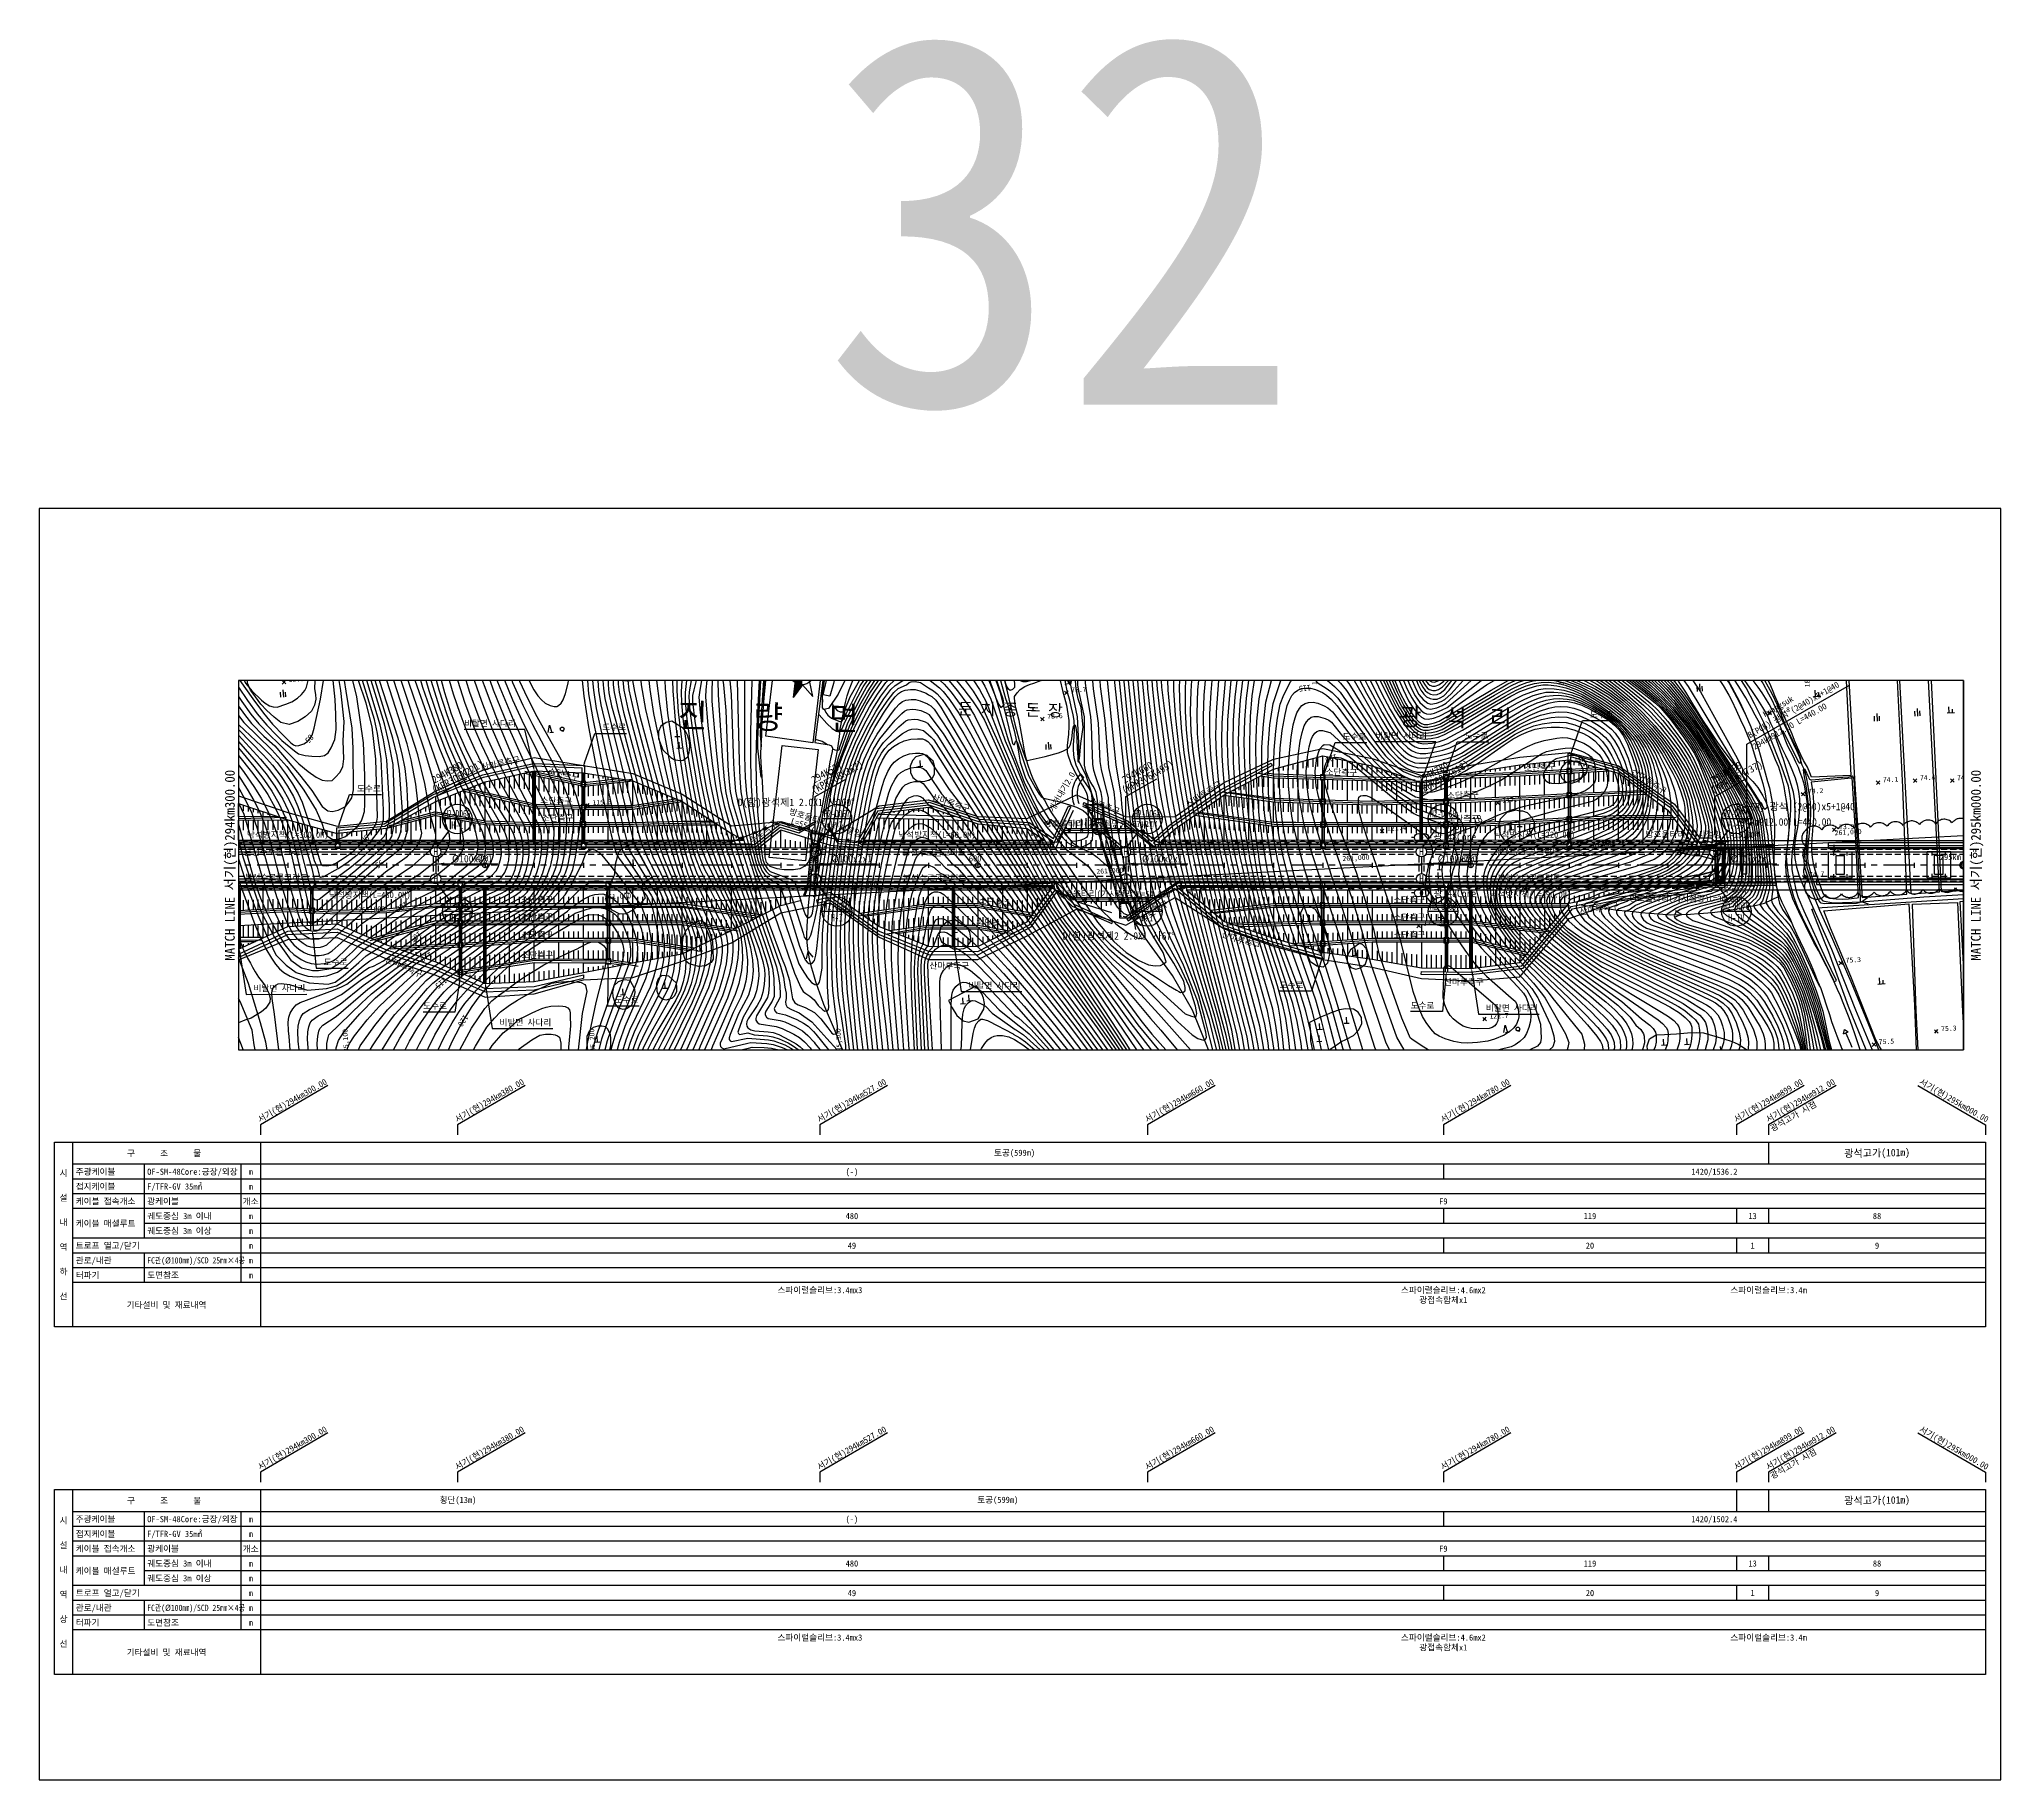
# Model space of a CAD drawing. Header units: millimetres. Extents: x 11366 to 12162, y 1103 to 1810.
import ezdxf
from ezdxf.enums import TextEntityAlignment as Align
from ezdxf.xclip import XClip

# ---------------------------------------------------------------- set-up
doc = ezdxf.new("R2010")
doc.units = ezdxf.units.MM
doc.header["$LTSCALE"] = 10
doc.header["$MEASUREMENT"] = 0
doc.header["$XCLIPFRAME"] = 2
for name, pattern in [('A-CENTR01', [2, 1.25, -0.25, 0.25, -0.25]), ('CENTER', [2, 1.25, -0.25, 0.25, -0.25]), ('HIDDEN', [0.375, 0.25, -0.125])]:
    doc.linetypes.add(name, pattern=pattern)
for name, color, linetype in [('TN-MACL', 6, 'A-CENTR01'), ('TN-MANH', 4, 'Continuous'), ('TN-TEXT', 3, 'Continuous'), ('TT-TABL-LIN1', 4, 'Continuous'), ('TT-TABL-LIN2', 1, 'Continuous'), ('TT-TABL-TEX1', 6, 'Continuous'), ('TT-TABL-TEX2', 3, 'Continuous'), ('TT-WIRE-EQPM', 6, 'Continuous'), ('TZ-BASE', 253, 'Continuous'), ('TZ-CABL', 4, 'Continuous'), ('TZ-LEAL', 1, 'Continuous'), ('TZ-LEAT', 3, 'Continuous'), ('TZ-SYMB', 1, 'Continuous')]:
    doc.layers.add(name, color=color, linetype=linetype)
doc.layers.add('TX-PAPR', color=2, linetype='Continuous', plot=False)
doc.styles.add('GHS', font='GulimChe.ttf')
doc.styles.add('GR', font='GulimChe.ttf')
doc.styles.add('HANA', font='GulimChe.ttf')
doc.styles.get("Standard").update_dxf_attribs({"font": 'GulimChe.ttf'})
doc.styles.add('굴림체', font='GulimChe.ttf')
doc.linetypes.add('I_LINE', pattern='A,3.5,["I",Standard,S=1,R=0,X=-1,Y=-0.5],3.5', length=7)
doc.linetypes.add('ZIGZAG', pattern='A,0.0001,-0.2,[131,ltypeshp.shx,S=0.2,R=0,X=-0.2,Y=0],-0.4,[131,ltypeshp.shx,S=0.2,R=180,X=0.2,Y=0],-0.2', length=0.8001)
doc.dimstyles.get("Standard").update_dxf_attribs({"dimtxt": 0.18, "dimasz": 0.18, "dimexe": 0.18, "dimexo": 0.0625, "dimgap": 0.09, "dimtad": 0, "dimtih": 1, "dimtoh": 1, "dimdec": 4, "dimzin": 0, "dimdsep": 46, "dimtxsty": 'Standard', "dimcen": 0.09, "dimadec": 0, "dimazin": 0, "dimtfac": 1, "dimtdec": 4, "dimtofl": 0, "dimtmove": 0, "dimatfit": 3, "dimfxl": 0, "dimtolj": 1, "dimtzin": 0, "dimarcsym": 0})

msp = doc.modelspace()

# ---------------------------------------------------------------- texts
at = {"layer": 'TN-MACL', "style": '굴림체'}
for s, p in [('MATCH LINE 서기(현)294㎞300.00', (11443.23, 1474.27)), ('MATCH LINE 서기(현)295㎞000.00', (12151.78, 1474.27))]:
    msp.add_text(s, height=4, rotation=90, dxfattribs=at).set_placement(p, align=Align.MIDDLE_CENTER)
at = {"layer": 'TN-MANH', "linetype": 'ByBlock', "style": 'GR'}
for p in [(11526.79, 1479.77), (11680.79, 1479.77), (11806.79, 1479.77), (11926.79, 1479.77, 107.83), (12045.79, 1479.77, 107.83), (11526.8, 1468.77), (11680.8, 1468.77), (11806.8, 1468.77), (11926.8, 1468.77, 107.83), (12045.8, 1468.77, 107.83)]:
    msp.add_text('H', height=3, rotation=0, dxfattribs=at).set_placement(p, align=Align.MIDDLE)
at = {"layer": 'TN-TEXT', "extrusion": (-5.48271e-08, -3.84622e-07, 1)}
msp.add_text('광 48Core', height=3, dxfattribs=at).set_placement((11931.64, 1485.78, 107.83), align=Align.MIDDLE_LEFT)
at = {"layer": 'TN-TEXT', "extrusion": (-5.48271e-08, 3.84622e-07, 1)}
msp.add_text('광 48Core', height=3, dxfattribs=at).set_placement((11931.64, 1462.83, 107.83), align=Align.MIDDLE_LEFT)
at = {"layer": 'TT-TABL-TEX2', "style": '굴림체'}
for s, p in [('토공(599m)', (11761.68, 1357.37)), ('횡단(13m)', (11535.8, 1216.52)), ('토공(599m)', (11754.86, 1216.52))]:
    msp.add_text(s, height=2.5, dxfattribs=at).set_placement(p, align=Align.MIDDLE)
at = {"layer": 'TT-TABL-TEX2'}
for s, p in [('(-)', (11695.68, 1349.87)), ('1420/1536.2', (12045.68, 1349.87)), ('F9', (11935.68, 1337.87)), ('480', (11695.68, 1331.87)), ('119', (11995.18, 1331.87)), ('13', (12061.18, 1331.87)), ('88', (12111.68, 1331.87)), ('49', (11695.68, 1319.87)), ('20', (11995.18, 1319.87)), ('1', (12061.18, 1319.87)), ('9', (12111.68, 1319.87)), ('(-)', (11695.68, 1208.85)), ('1420/1502.4', (12045.68, 1208.85)), ('F9', (11935.68, 1196.85)), ('480', (11695.68, 1190.85)), ('119', (11995.18, 1190.85)), ('13', (12061.18, 1190.85)), ('88', (12111.68, 1190.85)), ('49', (11695.68, 1178.85)), ('20', (11995.18, 1178.85)), ('1', (12061.18, 1178.85)), ('9', (12111.68, 1178.85))]:
    msp.add_text(s, height=2.5, dxfattribs=at).set_placement(p, align=Align.MIDDLE_CENTER)
for s, p in [('스파이럴슬리브:3.4mx3', (11682.68, 1301.87)), ('스파이럴슬리브:4.6mx2', (11935.68, 1301.87)), ('광접속함체x1', (11935.68, 1297.87)), ('스파이럴슬리브:3.4m', (12067.68, 1301.87)), ('스파이럴슬리브:3.4mx3', (11682.68, 1160.85)), ('스파이럴슬리브:4.6mx2', (11935.68, 1160.85)), ('스파이럴슬리브:3.4m', (12067.68, 1160.85)), ('광접속함체x1', (11935.68, 1156.85))]:
    msp.add_text(s, height=2.5, dxfattribs=at).set_placement(p, align=Align.MIDDLE)
at = {"layer": 'TT-WIRE-EQPM', "style": 'GR'}
msp.add_text('T1', height=3, rotation=0, dxfattribs=at).set_placement((11795.79, 1489.2), align=Align.MIDDLE)
at = {"layer": 'TX-PAPR', "style": '굴림체'}
msp.add_text('32', height=150, dxfattribs=at).set_placement((11780.68, 1736.18), align=Align.MIDDLE_CENTER)
at = {"layer": 'TZ-BASE', "style": 'GR'}
for s, p in [('294K380', (11526.28, 1507.35)), ('(KPR306K221)', (11526.28, 1503.08)), ('294K527', (11680.28, 1507.35)), ('(KPR306K367)', (11680.28, 1503.08)), ('294K660', (11806.28, 1507.35)), ('(KPR306K499)', (11806.28, 1503.08)), ('294K780', (11926.28, 1507.35, 107.83)), ('(KPR306K618)', (11926.28, 1503.08, 107.83)), ('294K899', (12045.28, 1507.35, 107.83)), ('(KPR306K737)', (12045.28, 1503.08, 107.83))]:
    msp.add_text(s, height=3, rotation=29.23871, dxfattribs=at).set_placement(p)
for s, width, p in [('H2-D066', 0.65, (11535.57, 1495.21)), ('H2-D067', 0.65, (11689.57, 1495.21)), ('H2-D068', 0.65, (11815.57, 1495.21)), ('H2-D069', 0.65, (11935.57, 1495.21, 107.83)), ('H2-D070', 0.65, (12054.57, 1495.21, 107.83)), ('H-I', 0.8, (11535.57, 1490.55)), ('H-I', 0.8, (11689.57, 1490.55)), ('H-I', 0.8, (11815.57, 1490.55)), ('H-I', 0.8, (11935.57, 1490.55, 107.83)), ('H-IV', 0.8, (12054.57, 1490.55, 107.83)), ('H2-U066', 0.65, (11535.57, 1457.64)), ('H2-U067', 0.65, (11689.57, 1457.64)), ('H2-U068', 0.65, (11815.57, 1457.64)), ('H2-U069', 0.65, (11935.57, 1457.64, 107.83)), ('H2-U070', 0.65, (12054.57, 1457.64, 107.83)), ('H-I', 0.8, (11535.57, 1452.98)), ('H-I', 0.8, (11689.57, 1452.98)), ('H-I', 0.8, (11815.57, 1452.98)), ('H-I', 0.8, (11935.57, 1452.98, 107.83)), ('H-IV', 0.8, (12054.57, 1452.98, 107.83))]:
    msp.add_text(s, height=3, rotation=0, dxfattribs=dict(at, width=width)).set_placement(p, align=Align.MIDDLE)
at = {"layer": 'TZ-BASE'}
for p in [(11541.64, 1476.9), (11695.64, 1476.9), (11821.64, 1476.9), (11941.64, 1476.9, 107.83), (12060.64, 1476.9, 107.83)]:
    msp.add_text('Ø100x2x1', height=3, rotation=0.05182, dxfattribs=at).set_placement(p, align=Align.MIDDLE)
at = {"layer": 'TZ-LEAT', "style": '굴림체'}
for s, rotation, p in [('서기(현)294km300.00', 30, (11469.18, 1377.66)), ('서기(현)294km380.00', 30, (11549.18, 1377.66)), ('서기(현)294km527.00', 30, (11696.18, 1377.66)), ('서기(현)294km660.00', 30, (11829.18, 1377.66)), ('서기(현)294km780.00', 30, (11949.18, 1377.66)), ('서기(현)294km899.00', 30, (12068.18, 1377.66)), ('서기(현)294km912.00', 30, (12081.18, 1377.66)), ('서기(현)295km000.00', 330, (12142.29, 1377.7)), ('서기(현)294km300.00', 30, (11469.18, 1236.64)), ('서기(현)294km380.00', 30, (11549.18, 1236.64)), ('서기(현)294km527.00', 30, (11696.18, 1236.64)), ('서기(현)294km660.00', 30, (11829.18, 1236.64)), ('서기(현)294km780.00', 30, (11949.18, 1236.64)), ('서기(현)294km899.00', 30, (12068.18, 1236.64)), ('서기(현)294km912.00', 30, (12081.18, 1236.64)), ('서기(현)295km000.00', 330, (12142.29, 1236.67))]:
    msp.add_text(s, height=2.5, rotation=rotation, dxfattribs=at).set_placement(p, align=Align.CENTER)
at = {"layer": 'TZ-LEAT'}
for p in [(12069.23, 1366.07), (12069.23, 1225.04)]:
    msp.add_text('광석고가 시점', height=2.5, rotation=30, dxfattribs=at).set_placement(p)
for p in [(12111.68, 1357.37), (12111.68, 1216.35)]:
    msp.add_text('광석고가(101m)', height=3, rotation=0.91126, dxfattribs=at).set_placement(p, align=Align.MIDDLE)

# ---------------------------------------------------------------- blocks, each defined once
blk = doc.blocks.new('JD-FFCG5FXDGD4XFS')
at = {"layer": 'TZ-BASE'}
for p, q in [((0, 312.15, 80), (2.38, 317.05, 80)), ((2.38, 317.05, 80), (2.58, 317.51, 80)), ((3.26, 308.97, 81), (6.33, 316.08, 81)), ((5.15, 306.9, 77.55), (6.12, 310.47, 77.55)), ((6.12, 310.47, 77.55), (6.54, 312.25, 77.55)), ((6.33, 316.08, 81), (6.87, 317.44, 81)), ((6.54, 312.25, 77.55), (7.22, 314.63, 77.55)), ((6.89, 306.23, 82), (10.1, 317.38, 82)), ((7.22, 314.63, 77.55), (7.78, 316.83, 77.55)), ((7.78, 316.83, 77.55), (7.92, 317.42, 77.55)), ((7.86, 309.76, 81.62), (9.44, 316.04, 81.62)), ((8.85, 310.89, 81.8), (8.74, 312.88, 81.8)), ((9.44, 316.04, 81.62), (9.68, 317.39, 81.62)), ((9.69, 313.93, 81.8), (9.85, 310.94, 81.8)), ((11.92, 314.84, 81.62), (10.18, 309.49, 81.62)), ((10.44, 306.32, 83), (12.66, 313.99, 83)), ((10.85, 310.99, 81.8), (10.74, 312.99, 81.8)), ((11.68, 310.22, 82.59), (12.17, 312.38, 82.59)), ((12.25, 317.34, 81.62), (11.92, 314.84, 81.62)), ((12.17, 312.38, 82.59), (12.65, 314.12, 82.59)), ((12.65, 314.12, 82.59), (13.2, 317.33, 82.59)), ((12.66, 313.99, 83), (13.85, 317.32, 83)), ((14.77, 311.78, 82.59), (12.74, 304.54, 82.59)), ((13.1, 310.87, 82.69), (12.99, 312.86, 82.69)), ((13.94, 313.92, 82.69), (14.1, 310.92, 82.69)), ((15.68, 317.28, 82.59), (14.77, 311.78, 82.59)), ((15.1, 310.97, 82.69), (14.99, 312.97, 82.69)), ((15.9, 310.37, 84), (19.12, 317.23, 84)), ((16.05, 309.35, 83.75), (16.49, 311.55, 83.75)), ((16.52, 310.87, 83.42), (16.41, 312.87, 83.42)), ((16.49, 311.55, 83.75), (17.29, 317.26, 83.75)), ((18.08, 310.72, 83.75), (16.8, 305.97, 83.75)), ((17.36, 313.92, 83.42), (17.52, 310.92, 83.42)), ((20.08, 317.21, 83.75), (18.08, 310.72, 83.75)), ((18.51, 310.97, 83.42), (18.41, 312.97, 83.42)), ((18.55, 306.42, 85), (21.32, 311.92, 85)), ((18.64, 308.25, 84.02), (20.11, 313.64, 84.02)), ((20.08, 309.92, 84.54), (19.98, 311.91, 84.54)), ((20.11, 313.64, 84.02), (21.17, 316.81, 84.02)), ((23.55, 317.15, 84.02), (20.76, 307.76, 84.02)), ((20.93, 312.96, 84.54), (21.08, 309.97, 84.54)), ((21.17, 316.81, 84.02), (21.31, 317.19, 84.02)), ((21.32, 311.92, 85), (23.59, 317.15, 85)), ((22.08, 310.02, 84.54), (21.98, 312.02, 84.54)), ((22.5, 309.54, 85.18), (23.18, 312.03, 85.18)), ((22.89, 306.82, 86), (27.21, 315.38, 86)), ((23.18, 312.03, 85.18), (23.74, 313.95, 85.18)), ((23.34, 309.27, 85.49), (23.23, 311.27, 85.49)), ((23.36, 300.24, 87), (30.59, 313.14, 87)), ((23.74, 313.95, 85.18), (25.08, 317.12, 85.18)), ((25.19, 311.74, 85.18), (23.91, 306.8, 85.18)), ((24.18, 312.32, 85.49), (24.34, 309.33, 85.49)), ((25.88, 313.96, 85.18), (25.19, 311.74, 85.18)), ((25.34, 309.38, 85.49), (25.23, 311.38, 85.49)), ((26.56, 316.13, 85.18), (25.88, 313.96, 85.18)), ((26.19, 309.02, 86.24), (26.81, 311.24, 86.24)), ((26.69, 317.1, 85.18), (26.56, 316.13, 85.18)), ((26.81, 311.24, 86.24), (27.35, 313.25, 86.24)), ((27.05, 308.53, 86.8), (26.95, 310.53, 86.8)), ((27.13, 299.41, 88), (34.44, 311.74, 88)), ((27.21, 315.38, 86), (27.92, 317.07, 86)), ((27.35, 313.25, 86.24), (27.84, 314.93, 86.24)), ((27.84, 314.93, 86.24), (28.82, 316.57, 86.24)), ((27.89, 311.58, 86.8), (28.05, 308.58, 86.8)), ((28.82, 316.57, 86.24), (29.67, 315.47, 86.24)), ((29.05, 308.63, 86.8), (28.94, 310.63, 86.8)), ((29.84, 311.99, 86.24), (29.17, 309.83, 86.24)), ((29.67, 315.47, 86.24), (29.94, 313.96, 86.24)), ((29.94, 313.96, 86.24), (29.84, 311.99, 86.24)), ((30.18, 297.39, 89), (38.42, 310.49, 89)), ((30.59, 313.14, 87), (32.41, 316.71, 87)), ((32.41, 316.71, 87), (32.52, 317, 87)), ((34.44, 311.74, 88), (36.52, 315.57, 88)), ((36.52, 315.57, 88), (37.11, 316.92, 88)), ((38.42, 310.49, 89), (40.45, 314.02, 89)), ((40.45, 314.02, 89), (41.77, 316.84, 89)), ((41.99, 308.59, 90), (44.21, 311.95, 90)), ((44.21, 311.95, 90), (46.52, 316.75, 90)), ((44.95, 307.17, 91), (48.04, 313.92, 91)), ((47.73, 304.76, 92), (54.55, 315.59, 92)), ((48.04, 313.92, 91), (49.24, 316.71, 91)), ((54.55, 315.59, 92), (55.14, 316.61, 92)), ((60.13, 309.96, 93), (62.32, 313.76, 93)), ((62.32, 313.76, 93), (63.48, 316.42, 93)), ((63.48, 316.42, 93), (63.49, 316.46, 93)), ((75.28, 316.26, 93), (75.04, 313.52, 93)), ((75.04, 313.52, 93), (75.07, 310.2, 93)), ((78.61, 310.49, 92), (78.52, 307.32, 92)), ((79.08, 315.05, 92), (78.61, 310.49, 92)), ((79.23, 316.19, 92), (79.08, 315.05, 92)), ((82.35, 316.14, 91), (82.31, 314.73, 91)), ((82.31, 314.73, 91), (83.27, 302.82, 91)), ((85.11, 316.09, 90), (85.36, 312.36, 90)), ((85.36, 312.36, 90), (87.24, 299.49, 90)), ((88.17, 316.04, 89), (88.14, 315.38, 89)), ((88.14, 315.38, 89), (89.25, 305.38, 89)), ((91.11, 315.99, 88), (91.13, 314.67, 88)), ((91.13, 314.67, 88), (92.66, 300.69, 88)), ((94.03, 315.94, 87), (95.53, 299.74, 87)), ((96.97, 315.89, 86), (96.99, 315.09, 86)), ((96.99, 315.09, 86), (98.86, 293.28, 86)), ((99.88, 315.84, 85), (101.93, 286.89, 85)), ((101.54, 315.81, 84), (101.99, 306.38, 84)), ((103.15, 315.78, 83), (103.24, 309.98, 83)), ((104.77, 315.75, 82), (104.67, 311.96, 82)), ((104.67, 311.96, 82), (104.97, 304.37, 82)), ((106.39, 315.73, 81), (106.17, 311.71, 81)), ((106.17, 311.71, 81), (106.42, 303.91, 81)), ((107.65, 312.63, 80), (107.6, 309.99, 80)), ((107.94, 315.7, 80), (107.65, 312.63, 80)), ((109.46, 315.64, 79), (109.34, 310.62, 79)), ((109.34, 310.62, 79), (109.43, 307.03, 79)), ((109.47, 315.67, 79), (109.46, 315.64, 79)), ((111.55, 314.92, 78), (111.49, 313.27, 78)), ((111.49, 313.27, 78), (111.58, 311.47, 78)), ((111.62, 315.64, 78), (111.55, 314.92, 78)), ((111.58, 311.47, 78), (111.8, 310.02, 78)), ((112.15, 309.13, 69.2), (114.25, 314.15, 69.2)), ((113.56, 315.6, 77), (113.58, 315.18, 77)), ((113.57, 309.73, 78), (115.84, 311.89, 78)), ((113.58, 315.18, 77), (113.67, 314.31, 77)), ((113.67, 314.31, 77), (113.89, 313.83, 77)), ((113.89, 313.83, 77), (114.19, 313.7, 77)), ((114.19, 313.7, 77), (114.43, 313.71, 77)), ((114.25, 314.15, 69.2), (114.98, 315.58, 69.2)), ((114.43, 313.71, 77), (115.19, 314.04, 77)), ((114.66, 308.47, 79), (118.16, 312.2, 79)), ((115.19, 314.04, 77), (116.79, 315.2, 77)), ((115.84, 311.89, 78), (118.04, 314.53, 78)), ((116.79, 315.2, 77), (117.19, 315.54, 77)), ((117.76, 309.89, 80), (118.54, 310.81, 80)), ((118.04, 314.53, 78), (119.09, 315.51, 78)), ((118.16, 312.2, 79), (121.59, 315.47, 79)), ((118.54, 310.81, 80), (121.81, 313.93, 80)), ((120.36, 308.76, 81), (123.2, 311.49, 81)), ((121.81, 313.93, 80), (123.74, 315.43, 80)), ((123.2, 311.49, 81), (127.02, 314.49, 81)), ((125.39, 309.82, 82), (129.58, 313.08, 82)), ((127.02, 314.49, 81), (128.31, 315.35, 81)), ((128.9, 309.23, 83), (133.33, 312.61, 83)), ((129.58, 313.08, 82), (132.86, 315.27, 82)), ((132.72, 308.9, 84), (138.59, 313.3, 84)), ((133.33, 312.61, 83), (137.16, 315.2, 83)), ((135.13, 307.54, 85), (140.91, 312.09, 85)), ((138.59, 313.3, 84), (141.35, 315.13, 84)), ((140.91, 312.09, 85), (145.17, 315.06, 85)), ((141.88, 309.77, 86), (146.93, 313.52, 86)), ((146.07, 307.04, 88), (151.41, 311.3, 88)), ((146.34, 310.25, 87), (152.84, 314.93, 87)), ((146.93, 313.52, 86), (149.17, 314.99, 86)), ((147.59, 305.23, 89), (154.41, 310.91, 89)), ((151.41, 311.3, 88), (156.32, 314.87, 88)), ((154.41, 310.91, 89), (159.61, 314.81, 89)), ((156.39, 309.86, 90), (161.28, 313.83, 90)), ((157.34, 307.82, 91), (162.25, 311.72, 91)), ((161.28, 313.83, 90), (162.56, 314.76, 90)), ((162.25, 311.72, 91), (166.39, 314.59, 91)), ((163.3, 309.7, 92), (167.37, 312.37, 92)), ((166.39, 314.59, 91), (166.57, 314.69, 91)), ((167.37, 312.37, 92), (171.61, 314.52, 92)), ((167.94, 309.95, 93), (172.4, 311.91, 93)), ((171.61, 314.52, 92), (171.84, 314.6, 92)), ((172.4, 311.91, 93), (175.3, 312.79, 93)), ((175.3, 312.79, 93), (177.55, 313.01, 93)), ((177.55, 313.01, 93), (179.71, 312.95, 93)), ((179.71, 312.95, 93), (182.95, 312.27, 93)), ((185.6, 310.27, 89.74), (181.45, 314.44, 89.74)), ((182.95, 312.27, 93), (185.92, 311.18, 93)), ((185.92, 311.18, 93), (189.13, 309.38, 93)), ((186.6, 314.35, 92), (187.86, 313.79, 92)), ((187.86, 313.79, 92), (190.97, 311.87, 92)), ((190.15, 311.74, 92.04), (192.15, 311.84, 92.04)), ((190.97, 311.87, 92), (193.5, 309.95, 92)), ((191.15, 311.79, 92.04), (191.03, 314.19, 92.04)), ((192.9, 314.24, 91), (194.98, 312.7, 91)), ((194.34, 310.56, 92.21), (196.34, 310.66, 92.21)), ((194.98, 312.7, 91), (197.18, 310.63, 91)), ((195.34, 310.61, 92.21), (195.22, 313.01, 92.21)), ((197.18, 310.63, 91), (199.32, 307.96, 91)), ((198.01, 314.15, 90), (198.37, 313.85, 90)), ((198.37, 313.85, 90), (200.31, 311.74, 90)), ((199.3, 314.13, 89.74), (200.67, 312.48, 89.74)), ((200.31, 311.74, 90), (202.67, 308.43, 90)), ((200.67, 312.48, 89.74), (201.68, 310.92, 89.74)), ((200.92, 314.1, 89), (202.05, 312.99, 89)), ((201.68, 310.92, 89.74), (202.97, 304.64, 89.74)), ((202.05, 312.99, 89), (204.87, 309.32, 89)), ((203.99, 314.05, 88), (206.58, 311.01, 88)), ((206.58, 311.01, 88), (209.9, 306.07, 88)), ((207.05, 314, 87), (208.14, 312.85, 87)), ((208.14, 312.85, 87), (210.08, 310.48, 87)), ((210.08, 310.48, 87), (212.86, 306.46, 87)), ((210.33, 313.94, 86), (212.34, 311.64, 86)), ((212.34, 311.64, 86), (215.67, 307.13, 86)), ((213.72, 313.88, 85), (214.21, 313.38, 85)), ((214.21, 313.38, 85), (218.29, 308.16, 85)), ((215.43, 313.86, 84), (219.06, 309.46, 84)), ((217.14, 313.83, 83), (220.15, 310.37, 83)), ((218.92, 313.8, 82), (221.1, 311.44, 82)), ((220.81, 313.76, 81), (222.19, 312.34, 81)), ((221.1, 311.44, 82), (224.34, 307.48, 82)), ((222.19, 312.34, 81), (225.59, 308.38, 81)), ((222.81, 313.73, 80), (223.2, 313.35, 80)), ((223.2, 313.35, 80), (227.28, 308.8, 80)), ((223.97, 313.71, 79), (225.66, 311.94, 79)), ((225.27, 313.69, 78), (225.42, 313.54, 78)), ((225.42, 313.54, 78), (229.51, 308.88, 78)), ((225.66, 311.94, 79), (229.04, 308.03, 79)), ((226.5, 313.66, 77), (226.99, 313.14, 77)), ((226.99, 313.14, 77), (231.52, 307.86, 77)), ((227.73, 313.64, 76), (228.44, 312.88, 76)), ((228.44, 312.88, 76), (232.7, 307.86, 76)), ((229, 313.62, 75), (229.41, 313.17, 75)), ((229.41, 313.17, 75), (233.52, 308.31, 75)), ((230.21, 313.6, 74), (233.5, 309.78, 74)), ((231.62, 313.58, 73), (236.74, 307.48, 73)), ((232.72, 313.56, 72), (237.81, 307.82, 72)), ((234, 313.54, 71), (239.19, 307.86, 71)), ((235.24, 313.51, 70), (239.79, 308.79, 70)), ((236.6, 313.49, 69), (247.06, 302.12, 69)), ((238.18, 313.46, 68), (238.71, 312.88, 68)), ((238.71, 312.88, 68), (246.63, 305.35, 68)), ((240.87, 313.42, 67), (244.46, 310.93, 67)), ((244.46, 310.93, 67), (248.84, 308.45, 67)), ((246.07, 313.33, 65.53), (246.5, 313.13, 65.53)), ((246.5, 313.13, 65.53), (249.57, 312.04, 65.53)), ((250.23, 310.42, 70), (249.57, 312.04, 70)), ((249.57, 312.04, 65.53), (251.6, 311.21, 65.53)), ((251.6, 311.21, 65.53), (254.52, 309.86, 65.53)), ((266.8, 311.19, 65.53), (264.98, 313, 65.53)), ((271.41, 308.37, 66), (266.61, 312.98, 66)), ((268.77, 309.47, 65.53), (266.8, 311.19, 65.53)), ((274.23, 312.85, 66.23), (275.85, 311.53, 66.23)), ((275.85, 311.53, 66.23), (279.11, 309.45, 66.23)), ((277.94, 311.67, 67), (276.5, 312.81, 67)), ((280, 310.14, 67), (277.94, 311.67, 67)), ((300.82, 297.58, 68), (281.73, 312.72, 68)), ((284.16, 312.68, 68.85), (291.17, 307.59, 68.85)), ((297.87, 307.47, 68.12), (290.27, 312.57, 68.12)), ((296.09, 310.6, 67.37), (293.27, 312.52, 67.37)), ((293.65, 312.51, 68), (299.58, 308.5, 68)), ((299.03, 309.54, 67.37), (296.09, 310.6, 67.37)), ((309.48, 311.5, 67.71), (310.97, 310.16, 67.71)), ((309.56, 310.09, 67.71), (310.89, 311.57, 67.71)), ((321.33, 312.04, 67.37), (347.79, 286.92, 67.37)), ((349.74, 287.34, 67.85), (323.32, 312, 67.85)), ((340.5, 272.81), (375.1, 311.11)), ((352.15, 311.51, 67.85), (363.17, 301.04, 67.85)), ((363.88, 302.72, 67.85), (354.21, 311.47, 67.85)), ((359.17, 291.26, 68.08), (377.49, 311.07, 68.08)), ((373.57, 311.14, 69.16), (359.65, 296.05, 69.16)), ((363.46, 297.26, 68), (376.64, 311.09, 68)), ((371.43, 311.18, 67.85), (363.88, 302.72, 67.85)), ((378.35, 311.06, 68), (364.87, 296.83, 68)), ((368.31, 306.87, 68), (371.95, 311.17, 68)), ((374.41, 311.13, 68), (371.25, 307.31, 68)), ((377.66, 309.3, 67.79), (379.23, 311.04, 67.79)), ((412.69, 310.47, 67.79), (418.19, 304, 67.79)), ((419.41, 304.85, 67.89), (413.98, 310.45, 67.89)), ((0, 303, 81), (1.41, 305.21, 81)), ((0, 303.71, 77.55), (0.92, 304.08, 77.55)), ((0.92, 304.08, 77.55), (2.72, 304.83, 77.55)), ((1.41, 305.21, 81), (3.26, 308.97, 81)), ((2.72, 304.83, 77.55), (4.15, 305.59, 77.55)), ((4.15, 305.59, 77.55), (5.15, 306.9, 77.55)), ((4.16, 302.28, 82), (5.34, 303.66, 82)), ((5.34, 303.66, 82), (6.02, 304.42, 82)), ((6.02, 304.42, 82), (6.49, 305.13, 82)), ((6.49, 305.13, 82), (6.89, 306.23, 82)), ((7.16, 305.91, 81.62), (7.47, 307.83, 81.62)), ((7.37, 305.28, 81.62), (7.16, 305.91, 81.62)), ((8.51, 304.89, 81.62), (7.37, 305.28, 81.62)), ((7.47, 307.83, 81.62), (7.86, 309.76, 81.62)), ((8.32, 302.44, 83), (9.21, 303.92, 83)), ((9.21, 305.8, 81.62), (8.51, 304.89, 81.62)), ((9.77, 307.61, 81.62), (9.21, 305.8, 81.62)), ((9.21, 303.92, 83), (10.44, 306.32, 83)), ((10.18, 309.49, 81.62), (9.77, 307.61, 81.62)), ((10.97, 305.51, 82.59), (11.22, 307.79, 82.59)), ((11.62, 304.39, 82.59), (10.97, 305.51, 82.59)), ((11.22, 307.79, 82.59), (11.68, 310.22, 82.59)), ((11.58, 301.26, 84), (12.53, 302.91, 84)), ((12.74, 304.54, 82.59), (11.62, 304.39, 82.59)), ((12.53, 302.91, 84), (13.34, 304.17, 84)), ((13.34, 304.17, 84), (14.34, 305.73, 84)), ((14.34, 305.73, 84), (15.9, 310.37, 84)), ((14.71, 304.35, 83.75), (14.87, 305.47, 83.75)), ((15.29, 303.81, 83.75), (14.71, 304.35, 83.75)), ((14.87, 305.47, 83.75), (15.55, 307.5, 83.75)), ((16.03, 304.44, 83.75), (15.29, 303.81, 83.75)), ((15.55, 307.5, 83.75), (16.05, 309.35, 83.75)), ((16.03, 302.01, 85), (18.55, 306.42, 85)), ((16.8, 305.97, 83.75), (16.03, 304.44, 83.75)), ((17.65, 304.4, 84.02), (17.96, 305.79, 84.02)), ((18.15, 303.44, 84.02), (17.65, 304.4, 84.02)), ((17.96, 305.79, 84.02), (18.64, 308.25, 84.02)), ((18.54, 303.46, 84.02), (18.15, 303.44, 84.02)), ((19.37, 304.23, 84.02), (18.54, 303.46, 84.02)), ((18.8, 273.59, 90), (41.99, 308.59, 90)), ((20.18, 305.95, 84.02), (19.37, 304.23, 84.02)), ((19.5, 300.85, 86), (22.89, 306.82, 86)), ((20.76, 307.76, 84.02), (20.18, 305.95, 84.02)), ((21.32, 303.76, 85.18), (21.5, 305.14, 85.18)), ((21.82, 303.13, 85.18), (21.32, 303.76, 85.18)), ((21.5, 305.14, 85.18), (22.04, 307.57, 85.18)), ((22.69, 303.51, 85.18), (21.82, 303.13, 85.18)), ((22.04, 307.57, 85.18), (22.5, 309.54, 85.18)), ((23.33, 304.85, 85.18), (22.69, 303.51, 85.18)), ((23.91, 306.8, 85.18), (23.33, 304.85, 85.18)), ((24.63, 303.05, 86.24), (24.92, 304.61, 86.24)), ((24.97, 302.86, 86.24), (24.63, 303.05, 86.24)), ((24.92, 304.61, 86.24), (25.52, 306.68, 86.24)), ((25.86, 303.92, 86.24), (24.97, 302.86, 86.24)), ((25.52, 306.68, 86.24), (26.19, 309.02, 86.24)), ((26.87, 305.44, 86.24), (25.86, 303.92, 86.24)), ((28.14, 307.55, 86.24), (26.87, 305.44, 86.24)), ((29.17, 309.83, 86.24), (28.14, 307.55, 86.24)), ((32.89, 288.64, 91), (43.07, 304.3, 91)), ((43.07, 304.3, 91), (44.95, 307.17, 91)), ((44.43, 300.09, 92), (47.73, 304.76, 92)), ((49.72, 297.82, 93), (55.07, 303.6, 93)), ((55.07, 303.6, 93), (57.99, 306.98, 93)), ((57.66, 299.67, 94), (62.16, 302.89, 94)), ((57.99, 306.98, 93), (60.13, 309.96, 93)), ((62.16, 302.89, 94), (63.63, 303.69, 94)), ((63.63, 303.69, 94), (65.54, 304.11, 94)), ((65.54, 304.11, 94), (66.82, 304.14, 94)), ((66.82, 304.14, 94), (68.24, 303.74, 94)), ((68.24, 303.74, 94), (69.35, 303.02, 94)), ((69.35, 303.02, 94), (70.26, 302.04, 94)), ((75.07, 310.2, 93), (76.23, 300.44, 93)), ((78.52, 307.32, 92), (79.02, 302.14, 92)), ((83.27, 302.82, 91), (84.36, 293.01, 91)), ((89.25, 305.38, 89), (90.94, 293.52, 89)), ((101.99, 306.38, 84), (103.53, 289.69, 84)), ((103.24, 309.98, 83), (103.74, 301.71, 83)), ((104.97, 304.37, 82), (105.31, 300.38, 82)), ((106.42, 303.91, 81), (106.81, 299.97, 81)), ((107.6, 309.99, 80), (107.78, 304.18, 80)), ((107.78, 304.18, 80), (108.14, 300.1, 80)), ((109.43, 307.03, 79), (109.69, 304.9, 79)), ((109.69, 304.9, 79), (110.14, 303.71, 79)), ((110.14, 303.71, 79), (110.55, 303.19, 79)), ((110.5, 301.09, 69.2), (110.89, 304.01, 69.2)), ((110.55, 303.19, 79), (110.89, 303.21, 79)), ((110.89, 304.01, 69.2), (111.24, 305.98, 69.2)), ((110.89, 303.21, 79), (111.37, 303.33, 79)), ((111.24, 305.98, 69.2), (112.15, 309.13, 69.2)), ((111.27, 294.49, 81), (116.04, 303.25, 81)), ((111.37, 303.33, 79), (111.92, 304.04, 79)), ((111.8, 310.02, 78), (112.02, 309.55, 78)), ((111.92, 304.04, 79), (114.66, 308.47, 79)), ((112.02, 309.55, 78), (112.22, 309.46, 78)), ((112.22, 309.46, 78), (112.71, 309.49, 78)), ((112.53, 301.41, 80), (113.74, 304.35, 80)), ((112.71, 309.49, 78), (113.57, 309.73, 78)), ((113.74, 304.35, 80), (114.65, 306.12, 80)), ((114.65, 306.12, 80), (117.76, 309.89, 80)), ((116.04, 303.25, 81), (117.49, 305.39, 81)), ((117.49, 305.39, 81), (120.36, 308.76, 81)), ((117.93, 301.44, 82), (119.82, 304.07, 82)), ((119.82, 304.07, 82), (122.38, 306.98, 82)), ((119.94, 299.84, 83), (122.15, 302.72, 83)), ((122.15, 302.72, 83), (125.34, 306.11, 83)), ((122.38, 306.98, 82), (125.39, 309.82, 82)), ((124.3, 301.16, 84), (127.53, 304.47, 84)), ((125.34, 306.11, 83), (128.9, 309.23, 83)), ((126.26, 299.42, 85), (129.62, 302.77, 85)), ((127.53, 304.47, 84), (132.72, 308.9, 84)), ((129.62, 302.77, 85), (135.13, 307.54, 85)), ((130.74, 300.15, 86), (136.55, 305.4, 86)), ((134.84, 300.41, 87), (140.42, 305.43, 87)), ((136.55, 305.4, 86), (141.88, 309.77, 86)), ((139.71, 301.46, 88), (146.07, 307.04, 88)), ((140.42, 305.43, 87), (146.34, 310.25, 87)), ((141.12, 299.31, 89), (147.59, 305.23, 89)), ((144.46, 299.07, 90), (150.58, 304.79, 90)), ((144.87, 296.24, 91), (151.64, 302.79, 91)), ((150.58, 304.79, 90), (156.39, 309.86, 90)), ((151.64, 302.79, 91), (157.34, 307.82, 91)), ((153.3, 301.36, 92), (158.5, 305.97, 92)), ((154.78, 299.77, 93), (159.66, 304.12, 93)), ((158.5, 305.97, 92), (163.3, 309.7, 92)), ((159.66, 304.12, 93), (164.49, 307.81, 93)), ((160.08, 301.66, 94), (163.52, 304.39, 94)), ((163.52, 304.39, 94), (166.34, 306.35, 94)), ((164.34, 302.34, 95), (167.31, 304.32, 95)), ((164.49, 307.81, 93), (167.94, 309.95, 93)), ((166.34, 306.35, 94), (168.88, 307.78, 94)), ((167.31, 304.32, 95), (169.72, 305.64, 95)), ((168.88, 307.78, 94), (171.26, 308.75, 94)), ((169.59, 302.17, 96), (171.73, 302.93, 96)), ((169.72, 305.64, 95), (171.83, 306.4, 95)), ((171.26, 308.75, 94), (175.51, 309.82, 94)), ((171.73, 302.93, 96), (173.94, 303.34, 96)), ((171.83, 306.4, 95), (174.15, 306.83, 95)), ((173.94, 303.34, 96), (176.09, 303.29, 96)), ((174.15, 306.83, 95), (176.04, 306.96, 95)), ((175.51, 309.82, 94), (178.52, 309.82, 94)), ((176.04, 306.96, 95), (178.88, 306.57, 95)), ((176.09, 303.29, 96), (179.25, 302.69, 96)), ((178.52, 309.82, 94), (181.71, 309.23, 94)), ((178.88, 306.57, 95), (181.74, 305.86, 95)), ((179.25, 302.69, 96), (181.68, 301.91, 96)), ((181.71, 309.23, 94), (184.67, 308.22, 94)), ((181.74, 305.86, 95), (184.18, 304.99, 95)), ((184.18, 304.99, 95), (186.15, 303.96, 95)), ((184.67, 308.22, 94), (187.45, 306.77, 94)), ((188.58, 308.51, 89.74), (185.6, 310.27, 89.74)), ((186.15, 303.96, 95), (187.83, 302.74, 95)), ((187.45, 306.77, 94), (189.76, 305.1, 94)), ((187.83, 302.74, 95), (189.62, 300.92, 95)), ((191.24, 306.36, 89.74), (188.58, 308.51, 89.74)), ((189.13, 309.38, 93), (191.52, 307.61, 93)), ((189.76, 305.1, 94), (191.71, 303.08, 94)), ((193.91, 304.06, 89.74), (191.24, 306.36, 89.74)), ((191.52, 307.61, 93), (193.66, 305.45, 93)), ((191.71, 303.08, 94), (193.47, 300.65, 94)), ((193.5, 309.95, 92), (195.63, 307.81, 92)), ((193.66, 305.45, 93), (195.7, 302.66, 93)), ((197.56, 302.77, 89.74), (193.91, 304.06, 89.74)), ((195.63, 307.81, 92), (197.86, 304.82, 92)), ((195.7, 302.66, 93), (197.04, 300.15, 93)), ((200.07, 303.27, 89.74), (197.56, 302.77, 89.74)), ((197.86, 304.82, 92), (199.08, 302.77, 92)), ((199.08, 302.77, 92), (200.79, 298.39, 92)), ((199.32, 307.96, 91), (201.26, 304.96, 91)), ((202.97, 304.64, 89.74), (200.07, 303.27, 89.74)), ((201.26, 304.96, 91), (202.45, 302.41, 91)), ((202.67, 308.43, 90), (204.07, 306.09, 90)), ((204.07, 306.09, 90), (205.16, 303.63, 90)), ((204.87, 309.32, 89), (207.6, 304.7, 89)), ((205.16, 303.63, 90), (206.69, 298.72, 90)), ((207.6, 304.7, 89), (209.48, 299.92, 89)), ((209.9, 306.07, 88), (212.25, 301.16, 88)), ((212.86, 306.46, 87), (215.06, 302.28, 87)), ((215.67, 307.13, 86), (217.56, 303.97, 86)), ((217.56, 303.97, 86), (218.48, 302.01, 86)), ((218.29, 308.16, 85), (220.08, 305.6, 85)), ((219.06, 309.46, 84), (221.52, 306.12, 84)), ((220.08, 305.6, 85), (221.17, 303.74, 85)), ((220.15, 310.37, 83), (222.83, 306.91, 83)), ((221.17, 303.74, 85), (222.21, 300.76, 85)), ((221.52, 306.12, 84), (222.67, 304.22, 84)), ((222.67, 304.22, 84), (223.85, 301.47, 84)), ((222.83, 306.91, 83), (224.33, 304.61, 83)), ((224.33, 304.61, 83), (225.56, 302.07, 83)), ((224.34, 307.48, 82), (225.89, 305.26, 82)), ((225.59, 308.38, 81), (227.59, 305.73, 81)), ((225.89, 305.26, 82), (227.12, 303.05, 82)), ((227.12, 303.05, 82), (229.18, 297.49, 82)), ((227.28, 308.8, 80), (229.71, 305.75, 80)), ((227.59, 305.73, 81), (229.01, 303.35, 81)), ((229.01, 303.35, 81), (231.22, 297.85, 81)), ((229.04, 308.03, 79), (230.6, 306.06, 79)), ((229.51, 308.88, 78), (231.29, 306.69, 78)), ((229.71, 305.75, 80), (230.87, 303.97, 80)), ((230.6, 306.06, 79), (232.53, 302.69, 79)), ((230.87, 303.97, 80), (233.49, 297.73, 80)), ((231.29, 306.69, 78), (234.08, 302.07, 78)), ((231.52, 307.86, 77), (234.6, 303.35, 77)), ((232.53, 302.69, 79), (235.06, 297.19, 79)), ((232.7, 307.86, 76), (236.53, 302.43, 76)), ((233.5, 309.78, 74), (238.48, 303.58, 74)), ((233.52, 308.31, 75), (238.05, 302.32, 75)), ((234.6, 303.35, 77), (240.28, 293.12, 77)), ((236.74, 307.48, 73), (241.31, 301.78, 73)), ((237.81, 307.82, 72), (242.27, 302.5, 72)), ((238.48, 303.58, 74), (246.13, 292.86, 74)), ((239.19, 307.86, 71), (243.58, 302.79, 71)), ((239.79, 308.79, 70), (244.41, 303.76, 70)), ((242.27, 302.5, 72), (248.03, 294.88, 72)), ((243.58, 302.79, 71), (249.78, 294.79, 71)), ((244.41, 303.76, 70), (249.56, 297.42, 70)), ((246.63, 305.35, 68), (250.34, 300.53, 68)), ((248.84, 308.45, 67), (250.43, 307.73, 67)), ((250.98, 308.01, 70), (250.23, 310.42, 70)), ((250.43, 307.73, 67), (251.35, 307.48, 67)), ((251.66, 306.13, 70), (250.98, 308.01, 70)), ((251.35, 307.48, 67), (252.51, 307.29, 67)), ((252.64, 303.74, 70), (251.66, 306.13, 70)), ((252.51, 307.29, 67), (253.87, 307.01, 67)), ((253.74, 301.01, 70), (252.64, 303.74, 70)), ((254.11, 303.97, 68.08), (253.49, 306.46, 68.08)), ((253.49, 306.46, 68.08), (255.62, 306.15, 68.08)), ((253.87, 307.01, 67), (256.01, 306.32, 67)), ((254.84, 302.09, 68.08), (254.11, 303.97, 68.08)), ((254.52, 309.86, 65.53), (257.34, 308.27, 65.53)), ((255.62, 306.15, 68.08), (258.15, 304.08, 68.08)), ((256.01, 306.32, 67), (258.11, 305.36, 67)), ((257.34, 308.27, 65.53), (262.2, 305.45, 65.53)), ((258.11, 305.36, 67), (258.15, 305.35, 67)), ((258.15, 305.35, 67), (266.61, 300.74, 67)), ((258.15, 304.08, 68.08), (260.5, 301.97, 68.08)), ((262.2, 305.45, 65.53), (264.37, 304.14, 65.53)), ((264.37, 304.14, 65.53), (267.42, 302.38, 65.53)), ((271.65, 307.11, 65.53), (268.77, 309.47, 65.53)), ((271.18, 307.5, 66), (271.38, 307.76, 66)), ((271.38, 307.76, 66), (271.41, 308.37, 66)), ((274.49, 304.85, 65.53), (271.65, 307.11, 65.53)), ((278.68, 302.3, 65.53), (274.49, 304.85, 65.53)), ((279.11, 309.45, 66.23), (280, 308.92, 66.23)), ((284.75, 306.62, 67), (280, 310.14, 67)), ((280, 308.92, 66.23), (280.98, 308.33, 66.23)), ((280.98, 308.33, 66.23), (284.38, 306.18, 66.23)), ((284.38, 306.18, 66.23), (290.02, 302.89, 66.23)), ((299.55, 295.99, 67), (284.75, 306.62, 67)), ((290.02, 302.89, 66.23), (299.25, 295.61, 66.23)), ((291.17, 307.59, 68.85), (299.63, 301.71, 68.85)), ((299.3, 306.66, 68.12), (297.87, 307.47, 68.12)), ((301.95, 308.9, 67.37), (299.03, 309.54, 67.37)), ((301.73, 305.25, 68.12), (299.3, 306.66, 68.12)), ((299.58, 308.5, 68), (303.47, 306.53, 68)), ((303.53, 303.93, 68.12), (301.73, 305.25, 68.12)), ((304.57, 307.51, 67.37), (301.95, 308.9, 67.37)), ((303.47, 306.53, 68), (306.29, 304.74, 68)), ((305.19, 302.58, 68.12), (303.53, 303.93, 68.12)), ((306.78, 305.69, 67.37), (304.57, 307.51, 67.37)), ((306.23, 301.23, 68.12), (305.19, 302.58, 68.12)), ((306.29, 304.74, 68), (333.98, 281.96, 68)), ((336.93, 279.52, 67.37), (306.78, 305.69, 67.37)), ((339.27, 309.58, 67.92), (340.76, 308.24, 67.92)), ((339.34, 308.17, 67.92), (340.68, 309.66, 67.92)), ((344.58, 301.01, 67.75), (344.45, 303.51, 67.75)), ((345.97, 301.09, 67.75), (345.9, 302.59, 67.75)), ((371.25, 307.31, 68), (357.55, 292.91, 68)), ((361.37, 306.29, 67.46), (361.27, 308.29, 67.46)), ((362.22, 309.34, 67.46), (362.37, 306.34, 67.46)), ((363.37, 306.4, 67.46), (363.27, 308.39, 67.46)), ((364.17, 301.89, 68), (368.31, 306.87, 68)), ((366.26, 297.52, 67.66), (376.81, 308.51, 67.66)), ((455.81, 309.73, 68), (366.77, 268.16, 68)), ((376.81, 308.51, 67.66), (390.7, 294.09, 67.66)), ((385.68, 301.69, 67.79), (377.66, 309.3, 67.79)), ((391.24, 305.11, 67.52), (394.24, 305.27, 67.52)), ((392.04, 305.15, 67.52), (391.91, 307.65, 67.52)), ((393.44, 305.23, 67.52), (393.36, 306.72, 67.52)), ((427.35, 302.85, 68.31), (397.46, 288.2, 68.31)), ((399.08, 306.95, 67.88), (400.56, 305.61, 67.88)), ((399.15, 305.54, 67.88), (400.49, 307.02, 67.88)), ((405.91, 270.89, 68), (480.61, 308.17, 68)), ((413.6, 292.07, 69), (435.79, 303.58, 69)), ((418.19, 304, 67.79), (417.46, 302.43, 67.79)), ((417.76, 302.21, 68), (418.57, 304.72, 68)), ((418.04, 295.61, 69.03), (441.55, 306.83, 69.03)), ((418.51, 307.06, 67.79), (418.41, 309.05, 67.79)), ((418.57, 304.72, 68), (424.4, 307.74, 68)), ((419, 302.31, 68.58), (419.57, 303.3, 68.58)), ((419.14, 301.08), (425.38, 304.53)), ((419.36, 310.11, 67.79), (419.51, 307.11, 67.79)), ((429.26, 310.18, 67.89), (419.41, 304.85, 67.89)), ((419.57, 303.3, 68.58), (420.59, 304.05, 68.58)), ((420.51, 307.16, 67.79), (420.41, 309.16, 67.79)), ((420.59, 304.05, 68.58), (425.19, 305.87, 68.58)), ((426.39, 304.19, 69), (422.7, 302.39, 69)), ((424.18, 304.75), (424.88, 305.24)), ((424.4, 307.74, 68), (426.65, 309.07, 68)), ((424.88, 305.24), (425.88, 303.82)), ((425.19, 305.87, 68.31), (427.35, 302.85, 68.31)), ((425.88, 303.82), (425.19, 303.33)), ((426.65, 309.07, 68), (427.86, 310.14, 68)), ((427.26, 306.99, 68.62), (432.99, 310.12, 68.62)), ((429.48, 304.19, 68.58), (427.26, 306.99, 68.58)), ((427.86, 310.14, 68), (427.91, 310.21, 68)), ((428.17, 306.95), (428.86, 307.46)), ((429.19, 305.55), (428.17, 306.95)), ((438.38, 310.03, 69), (428.63, 305.28, 69)), ((428.68, 306.25), (436.44, 310.06)), ((429.88, 306.05), (429.19, 305.55)), ((440.99, 309.53, 68.58), (429.48, 304.19, 68.58)), ((435.79, 303.58, 69), (449.77, 309.83, 69)), ((439.33, 300.01, 66.84), (447.81, 304.39, 66.84)), ((439.85, 286.5, 69), (478.01, 303.93, 69)), ((441.91, 309.97, 68.58), (440.99, 309.53, 68.58)), ((441.55, 306.83, 69.03), (447.73, 309.87, 69.03)), ((447.81, 304.39, 66.84), (450.19, 305.53, 66.84)), ((448.98, 295.42, 67), (462.85, 302.55, 67)), ((450.19, 305.53, 66.84), (454.81, 307.66, 66.84)), ((454.17, 302.83, 66.48), (450.96, 301.38, 66.48)), ((455.75, 303.61, 67), (452.36, 302.34, 67)), ((457.32, 304.39, 66.48), (454.17, 302.83, 66.48)), ((454.81, 307.66, 66.84), (458.46, 309.39, 66.84)), ((460.33, 305.92, 66.48), (457.32, 304.39, 66.48)), ((458.46, 309.39, 66.84), (459.02, 309.67, 66.84)), ((458.73, 301.59, 66.77), (461.95, 302.96, 66.77)), ((464.12, 307.96, 66.48), (460.33, 305.92, 66.48)), ((461.95, 302.96, 66.77), (464.14, 303.98, 66.77)), ((462.85, 302.55, 67), (463.75, 303.07, 67)), ((463.75, 303.07, 67), (464.34, 303.82, 67)), ((466.44, 309.29, 66.48), (464.12, 307.96, 66.48)), ((464.14, 303.98, 66.77), (466.53, 305.66, 66.77)), ((464.34, 303.82, 67), (464.33, 304.11, 67)), ((475.88, 306.07, 66.3), (466.4, 301.32, 66.3)), ((466.85, 309.54, 66.48), (466.44, 309.29, 66.48)), ((466.53, 305.66, 66.77), (469.78, 308.1, 66.77)), ((469.78, 308.1, 66.77), (471.68, 309.46, 66.77)), ((490.27, 309.14, 69.03), (475.63, 301.76, 69.03)), ((477.56, 300.04, 69.7), (495.57, 309.05, 69.7)), ((477.85, 298.74, 70), (559.5, 304.61, 70)), ((478.01, 303.93, 69), (484.68, 307.02, 69)), ((480.61, 308.17, 68), (482.93, 309.26, 68)), ((480.94, 300.52, 69.59), (499.11, 308.98, 69.59)), ((484.68, 307.02, 69), (488.28, 309.17, 69)), ((560.68, 305.98, 69.59), (488.79, 300.44, 69.59)), ((528.03, 305.06, 69.24), (527.92, 307.06, 69.24)), ((528.87, 308.11, 69.24), (529.02, 305.11, 69.24)), ((530.02, 305.16, 69.24), (529.92, 307.16, 69.24)), ((558.32, 302.54, 69.7), (535.89, 301.57, 69.7)), ((539.68, 301.99, 71), (559.58, 303.65, 71)), ((581.25, 303.99, 69.7), (558.32, 302.54, 69.7)), ((559.5, 304.61, 70), (561.24, 304.76, 70)), ((559.58, 303.65, 71), (601.21, 306.49, 71)), ((560.56, 307.93, 69.59), (560.68, 305.98, 69.59)), ((561.24, 304.76, 70), (561.16, 307.92, 70)), ((563.29, 304.67, 70.48), (563.07, 307.89, 70.48)), ((600.05, 307.21, 70.48), (563.29, 304.67, 70.48)), ((564.25, 305.03, 70.9), (567.24, 305.19, 70.9)), ((565.05, 305.07, 70.9), (564.92, 307.57, 70.9)), ((566.45, 305.15, 70.9), (566.37, 306.64, 70.9)), ((574.88, 303.5, 71.24), (576.37, 302.16, 71.24)), ((574.96, 302.09, 71.24), (576.3, 303.57, 71.24)), ((580, 302.04, 71.02), (598.39, 302.9, 71.02)), ((626.22, 306.8, 69.7), (581.25, 303.99, 69.7)), ((598.39, 302.9, 71.02), (598.51, 301.2, 71.02)), ((600.05, 307.25, 70.48), (600.05, 307.21, 70.48)), ((601.21, 306.49, 71), (601.17, 307.23, 71)), ((601.37, 303.11, 71.79), (623.78, 304.71, 71.79)), ((601.37, 302.53, 71.79), (601.37, 303.11, 71.79)), ((601.4, 301.37, 71.79), (601.37, 302.53, 71.79)), ((601.53, 304.65, 70.9), (604.52, 304.8, 70.9)), ((601.66, 306.96, 71.13), (601.65, 307.22, 71.13)), ((605.08, 307.17, 71.13), (601.66, 306.96, 71.13)), ((601.91, 302.61), (602.77, 302.64)), ((601.99, 300.87), (601.91, 302.61)), ((601.95, 301.74), (623.49, 302.85)), ((602.33, 304.69, 70.9), (602.2, 307.19, 70.9)), ((603.72, 304.76, 70.9), (603.65, 306.26, 70.9)), ((617.88, 305.96, 71.61), (619.36, 304.62, 71.61)), ((617.95, 304.55, 71.61), (619.29, 306.03, 71.61)), ((622.23, 301.77, 71.13), (640.97, 302.81, 71.13)), ((623.49, 302.85), (634.48, 303.47)), ((623.78, 304.71, 71.79), (635.27, 305.13, 71.79)), ((640.97, 302.81, 71.13), (646.39, 201.28, 71.13)), ((660.38, 303.32, 71.7), (642.11, 302.43, 71.7)), ((662.99, 263.56, 71.7), (660.38, 303.32, 71.7)), ((661.49, 303.46, 72), (661.49, 303.59, 72)), ((664.13, 260.22, 72), (661.49, 303.46, 72)), ((661.66, 302.28, 72.21), (661.69, 303.01, 72.21)), ((661.69, 303.01, 72.21), (662.31, 303.39, 72.21)), ((662.31, 303.39, 72.21), (674.31, 303.67, 72.21)), ((674.31, 303.67, 72.21), (678.49, 303.79, 72.21)), ((678.49, 303.79, 72.21), (679.51, 303.78, 72.21)), ((679.51, 303.78, 72.21), (680.07, 303.75, 72.21)), ((680.07, 303.75, 72.21), (680.36, 303.23, 72.21)), ((680.36, 303.23, 72.21), (685.75, 203.75, 72.21)), ((695.75, 305.61, 73.05), (681.39, 304.89, 73.05)), ((681.39, 304.89, 73.05), (685.04, 239.99, 73.05)), ((0, 296.35, 82), (0.67, 297.54, 82)), ((0, 282.02, 84), (8.96, 297.38, 84)), ((0.67, 297.54, 82), (4.16, 302.28, 82)), ((2.01, 292.52, 83), (4.14, 296.3, 83)), ((4.14, 296.3, 83), (7.37, 300.91, 83)), ((5.56, 277.23, 86), (19.5, 300.85, 86)), ((7.14, 287.23, 85), (16.03, 302.01, 85)), ((7.37, 300.91, 83), (8.32, 302.44, 83)), ((8.86, 276.37, 87), (23.36, 300.24, 87)), ((8.96, 297.38, 84), (10.38, 299.54, 84)), ((10.38, 299.54, 84), (11.58, 301.26, 84)), ((12.41, 275.87, 88), (27.13, 299.41, 88)), ((15.32, 274.23, 89), (30.18, 297.39, 89)), ((35.49, 286.4, 92), (44.43, 300.09, 92)), ((44.99, 292, 93), (49.72, 297.82, 93)), ((47.19, 293.96, 93.1), (52.45, 300.22, 93.1)), ((50.69, 293.12, 94), (53.8, 296.52, 94)), ((51.17, 294.55, 94.18), (53.17, 294.65, 94.18)), ((52.17, 294.6, 94.18), (52.04, 297, 94.18)), ((52.45, 300.22, 93.1), (54.65, 300.99, 93.1)), ((53.8, 296.52, 94), (57.66, 299.67, 94)), ((54.65, 300.99, 93.1), (56.72, 300.47, 93.1)), ((56.72, 300.47, 93.1), (58.76, 297.67, 93.1)), ((58.76, 297.67, 93.1), (60.11, 293.65, 93.1)), ((70.26, 302.04, 94), (71.28, 299.89, 94)), ((71.28, 299.89, 94), (72.92, 293.79, 94)), ((76.23, 300.44, 93), (77.17, 294.67, 93)), ((77.17, 294.67, 93), (77.78, 292.03, 93)), ((79.02, 302.14, 92), (80.04, 295.62, 92)), ((80.04, 295.62, 92), (80.79, 292.51, 92)), ((87.24, 299.49, 90), (88.7, 291.08, 90)), ((92.66, 300.69, 88), (93.97, 290.81, 88)), ((95.53, 299.74, 87), (96.73, 289.3, 87)), ((103.74, 301.71, 83), (105.22, 291.27, 83)), ((105.31, 300.38, 82), (106.92, 292.94, 82)), ((106.81, 299.97, 81), (107.3, 298.15, 81)), ((107.3, 298.15, 81), (107.89, 296.44, 81)), ((107.89, 296.44, 81), (108.33, 295.44, 81)), ((108.14, 300.1, 80), (108.68, 297.97, 80)), ((108.33, 295.44, 81), (108.9, 294.82, 81)), ((108.68, 297.97, 80), (109.07, 297.49, 80)), ((108.9, 294.82, 81), (110.15, 294.22, 81)), ((109.07, 297.49, 80), (109.58, 297.3, 80)), ((109.58, 297.3, 80), (110.23, 297.19, 80)), ((110.23, 297.19, 80), (110.65, 297.36, 80)), ((110.35, 298.62, 69.2), (110.5, 301.09, 69.2)), ((110.54, 294.99, 69.2), (110.35, 298.62, 69.2)), ((110.89, 292.46, 69.2), (110.54, 294.99, 69.2)), ((110.65, 297.36, 80), (111.13, 297.82, 80)), ((111.13, 297.82, 80), (111.78, 299.29, 80)), ((111.21, 290.88, 82), (115.27, 296.76, 82)), ((111.61, 284.07, 84), (121.95, 298.24, 84)), ((111.78, 299.29, 80), (112.53, 301.41, 80)), ((114.96, 292.27, 83), (119.94, 299.84, 83)), ((115.27, 296.76, 82), (117.93, 301.44, 82)), ((119.27, 290.46, 85), (123.4, 295.98, 85)), ((121.95, 298.24, 84), (124.3, 301.16, 84)), ((123.4, 295.98, 85), (126.26, 299.42, 85)), ((124.33, 292.9, 86), (127.44, 296.69, 86)), ((126.53, 291.52, 87), (130.08, 295.69, 87)), ((127.44, 296.69, 86), (130.74, 300.15, 86)), ((130.08, 295.69, 87), (134.84, 300.41, 87)), ((132.4, 294.31, 88), (139.71, 301.46, 88)), ((133.52, 291.62, 89), (141.12, 299.31, 89)), ((136.49, 287.44, 91), (144.87, 296.24, 91)), ((136.91, 291.42, 90), (144.46, 299.07, 90)), ((139.53, 287.29, 92), (147.28, 295.45, 92)), ((147.28, 295.45, 92), (153.3, 301.36, 92)), ((148.87, 290.5, 94), (155.91, 297.82, 94)), ((149.2, 294.17, 93), (154.78, 299.77, 93)), ((152.86, 291.46, 95), (157.74, 296.6, 95)), ((155.91, 297.82, 94), (160.08, 301.66, 94)), ((157.74, 296.6, 95), (161.15, 299.81, 95)), ((158.79, 294.49, 96), (161.74, 297.12, 96)), ((160.85, 293.36, 97), (164.8, 296.35, 97)), ((161.15, 299.81, 95), (164.34, 302.34, 95)), ((161.74, 297.12, 96), (164.03, 298.89, 96)), ((164.03, 298.89, 96), (167.33, 301.02, 96)), ((164.8, 296.35, 97), (168.07, 298.22, 97)), ((166.16, 294.23, 98), (169.08, 295.54, 98)), ((167.33, 301.02, 96), (169.59, 302.17, 96)), ((168.07, 298.22, 97), (170.43, 299.18, 97)), ((169.08, 295.54, 98), (172.05, 296.27, 98)), ((170.43, 299.18, 97), (172.62, 299.76, 97)), ((172.05, 296.27, 98), (173.61, 296.39, 98)), ((172.62, 299.76, 97), (174.61, 299.85, 97)), ((173.61, 296.39, 98), (176.38, 295.88, 98)), ((174.61, 299.85, 97), (177.84, 299.28, 97)), ((176.38, 295.88, 98), (178.55, 295.12, 98)), ((177.84, 299.28, 97), (180.43, 298.38, 97)), ((178.55, 295.12, 98), (180.29, 294.23, 98)), ((180.43, 298.38, 97), (182.29, 297.42, 97)), ((181.68, 301.91, 96), (183.76, 300.92, 96)), ((182.29, 297.42, 97), (183.94, 296.07, 97)), ((183.76, 300.92, 96), (185.57, 299.65, 96)), ((183.94, 296.07, 97), (185.59, 294.21, 97)), ((185.57, 299.65, 96), (187.22, 297.96, 96)), ((187.22, 297.96, 96), (188.67, 295.97, 96)), ((188.67, 295.97, 96), (190.83, 291.21, 96)), ((189.62, 300.92, 95), (191.23, 298.69, 95)), ((191.23, 298.69, 95), (192.58, 295.9, 95)), ((192.58, 295.9, 95), (193.9, 292.26, 95)), ((193.47, 300.65, 94), (194.83, 297.89, 94)), ((194.83, 297.89, 94), (196.28, 293.92, 94)), ((197.04, 300.15, 93), (198.67, 295.73, 93)), ((198.67, 295.73, 93), (200.69, 288.24, 93)), ((200.79, 298.39, 92), (202.79, 291.26, 92)), ((202.45, 302.41, 91), (204.06, 297.51, 91)), ((204.06, 297.51, 91), (206.05, 289.51, 91)), ((206.69, 298.72, 90), (208.57, 290.96, 90)), ((209.48, 299.92, 89), (211.33, 292.68, 89)), ((212.25, 301.16, 88), (213.46, 297.13, 88)), ((213.46, 297.13, 88), (214.86, 290.64, 88)), ((214.58, 298.09, 87.01), (215.76, 300.31, 87.01)), ((217.01, 290.65, 87.01), (214.58, 298.09, 87.01)), ((215.06, 302.28, 87), (216.13, 299.19, 87)), ((215.76, 300.31, 87.01), (217.65, 301.79, 87.01)), ((216.13, 299.19, 87), (217.42, 293.65, 87)), ((217.65, 301.79, 87.01), (220.01, 301.83, 87.01)), ((218.48, 302.01, 86), (219.71, 297.67, 86)), ((219.71, 297.67, 86), (221.28, 289.19, 86)), ((220.01, 301.83, 87.01), (222.42, 300.83, 87.01)), ((221.17, 294.5, 85.51), (223.17, 294.6, 85.51)), ((222.17, 294.55, 85.51), (222.04, 296.95, 85.51)), ((222.21, 300.76, 85), (223.39, 295.52, 85)), ((222.42, 300.83, 87.01), (224.32, 299.01, 87.01)), ((223.39, 295.52, 85), (224.57, 287.73, 85)), ((223.85, 301.47, 84), (225.3, 296.25, 84)), ((224.32, 299.01, 87.01), (226.96, 293.41, 87.01)), ((225.3, 296.25, 84), (226.51, 290.1, 84)), ((225.56, 302.07, 83), (227.3, 296.66, 83)), ((227.3, 296.66, 83), (228.58, 291.43, 83)), ((229.18, 297.49, 82), (230.7, 292.27, 82)), ((231.22, 297.85, 81), (232.91, 292.69, 81)), ((233.49, 297.73, 80), (235.19, 293.05, 80)), ((234.08, 302.07, 78), (238.77, 292.4, 78)), ((235.06, 297.19, 79), (238.33, 288.77, 79)), ((236.53, 302.43, 76), (244.19, 289.88, 76)), ((238.05, 302.32, 75), (246.57, 289.78, 75)), ((241.31, 301.78, 73), (248.34, 292.08, 73)), ((247.06, 302.12, 69), (251.3, 296.27, 69)), ((248.03, 294.88, 72), (253.18, 287.42, 72)), ((249.56, 297.42, 70), (253.67, 291.83, 70)), ((249.78, 294.79, 71), (254.68, 287.73, 71)), ((250.34, 300.53, 68), (258.84, 287.79, 68)), ((251.3, 296.27, 69), (258.07, 286.89, 69)), ((255.21, 297.53, 70), (253.74, 301.01, 70)), ((255.67, 299.81, 68.08), (254.84, 302.09, 68.08)), ((256.02, 295.72, 70), (255.21, 297.53, 70)), ((256.41, 297.9, 68.08), (255.67, 299.81, 68.08)), ((256.87, 293.82, 70), (256.02, 295.72, 70)), ((257.45, 295.56, 68.08), (256.41, 297.9, 68.08)), ((259.13, 292.91, 68.08), (257.45, 295.56, 68.08)), ((260.5, 301.97, 68.08), (262.53, 300.08, 68.08)), ((262.53, 300.08, 68.08), (265.58, 297.49, 68.08)), ((265.28, 293.04, 68), (266.3, 294.82, 68)), ((265.58, 297.49, 68.08), (270.18, 293.55, 68.08)), ((266.3, 294.82, 68), (267.1, 295.76, 68)), ((266.61, 300.74, 67), (280, 292.77, 67)), ((267.1, 295.76, 68), (267.68, 296.03, 68)), ((267.42, 302.38, 65.53), (270.14, 300.83, 65.53)), ((267.68, 296.03, 68), (269.52, 295.25, 68)), ((269.52, 295.25, 68), (277.4, 290.35, 68)), ((270.14, 300.83, 65.53), (272, 299.77, 65.53)), ((272, 299.77, 65.53), (276.77, 296.77, 65.53)), ((276.77, 296.77, 65.53), (279.51, 295.21, 65.53)), ((280, 301.83, 65.53), (278.68, 302.3, 65.53)), ((279.51, 295.21, 65.53), (280, 294.89, 65.53)), ((282.2, 301.04, 65.53), (280, 301.83, 65.53)), ((280, 294.89, 65.53), (283.95, 292.33, 65.53)), ((284.81, 300.33, 65.53), (282.2, 301.04, 65.53)), ((283.34, 297.5, 70), (285.14, 297.54, 70)), ((284.07, 295.85, 70), (283.34, 297.5, 70)), ((284.07, 295.85, 70), (285.14, 297.54, 70)), ((288.82, 294.01, 70), (284.61, 296.7, 70)), ((288.75, 299.15, 65.53), (284.81, 300.33, 65.53)), ((287.89, 281.39, 68.85), (301.67, 298.64, 68.85)), ((301.67, 298.64, 84.46), (287.89, 281.39, 84.46)), ((291.49, 297.91, 65.53), (288.75, 299.15, 65.53)), ((294.81, 296.07, 65.53), (291.49, 297.91, 65.53)), ((291.79, 278.2, 69.03), (305.67, 295.39, 69.03)), ((305.67, 295.39, 68.85), (291.79, 278.2, 68.85)), ((298.03, 294.09, 65.53), (294.81, 296.07, 65.53)), ((299.63, 301.71, 68.85), (300.4, 301.09, 68.85)), ((300.4, 301.09, 68.85), (301.15, 300.36, 68.85)), ((301.15, 300.36, 68.85), (301.54, 299.74, 68.85)), ((301.54, 299.74, 68.85), (301.67, 298.64, 68.85)), ((301.67, 298.64, 68.85), (305.67, 295.39, 68.85)), ((325.59, 277.31, 68), (305.12, 294.71, 68)), ((305.13, 299.56, 68.91), (306.62, 298.22, 68.91)), ((305.21, 298.15, 68.91), (306.54, 299.63, 68.91)), ((305.67, 295.39, 69.03), (307.12, 295.35, 69.03)), ((308.22, 299.64, 68.12), (306.23, 301.23, 68.12)), ((307.12, 295.35, 69.03), (308.51, 294.87, 69.03)), ((310.15, 298.31, 68.12), (308.22, 299.64, 68.12)), ((308.51, 294.87, 69.03), (317.4, 287.91, 69.03)), ((320.06, 290.04, 68.12), (310.15, 298.31, 68.12)), ((323.03, 298.12, 67.46), (322.93, 300.12, 67.46)), ((323.88, 301.17, 67.46), (324.03, 298.17, 67.46)), ((325.03, 298.23, 67.46), (324.93, 300.22, 67.46)), ((343.78, 300.97, 67.75), (346.77, 301.13, 67.75)), ((359.65, 296.05, 69.16), (344.77, 280.74, 69.16)), ((363.17, 301.04, 67.85), (349.74, 287.34, 67.85)), ((351.09, 281.06, 67.66), (366.26, 297.52, 67.66)), ((352.33, 289.4, 68), (364.17, 301.89, 68)), ((364.87, 296.83, 68), (357.15, 288.46, 68)), ((359.72, 293.54, 68), (363.46, 297.26, 68)), ((394.89, 292.66, 67.79), (385.68, 301.69, 67.79)), ((385.92, 280.09, 69.03), (418.04, 295.61, 69.03)), ((410.08, 296.23, 69), (396.13, 289.85, 69)), ((415.18, 300.33, 67.79), (399.35, 292.1, 67.79)), ((404.52, 293.89, 68), (409.88, 296.61, 68)), ((409.88, 296.61, 68), (415.41, 300.14, 68)), ((415.29, 298.99, 69), (410.08, 296.23, 69)), ((416.45, 301.04, 67.79), (415.18, 300.33, 67.79)), ((416.81, 300.14, 69), (415.29, 298.99, 69)), ((415.41, 300.14, 68), (416.83, 301.18, 68)), ((417.46, 302.43, 67.79), (416.45, 301.04, 67.79)), ((418.2, 301.89, 69), (416.81, 300.14, 69)), ((416.83, 301.18, 68), (417.76, 302.21, 68)), ((418.82, 302.14, 69), (418.2, 301.89, 69)), ((418.61, 298.56, 68.58), (418.62, 301.04, 68.58)), ((418.62, 301.04, 68.58), (419, 302.31, 68.58)), ((419.36, 301.91, 69), (418.82, 302.14, 69)), ((419, 301.94), (419.84, 302.07)), ((419.27, 300.22), (419, 301.94)), ((420.12, 300.35), (419.27, 300.22)), ((419.5, 300.92, 69), (419.36, 301.91, 69)), ((420.05, 301.12, 69), (419.5, 300.92, 69)), ((422.7, 302.39, 69), (420.05, 301.12, 69)), ((424.24, 292.71, 66.84), (428.41, 294.76, 66.84)), ((426.4, 302.17, 69.35), (427.89, 300.83, 69.35)), ((426.47, 300.76, 69.35), (427.81, 302.24, 69.35)), ((428.41, 294.76, 66.84), (433.94, 297.35, 66.84)), ((433.94, 297.35, 66.84), (437.24, 299.01, 66.84)), ((433.98, 288.09, 67), (448.98, 295.42, 67)), ((452.36, 302.34, 67), (435.12, 294.15, 67)), ((439.04, 295.68, 66.48), (435.81, 294.08, 66.48)), ((437.24, 299.01, 66.84), (439.33, 300.01, 66.84)), ((464.48, 296.04, 69.03), (437.53, 282.91, 69.03)), ((444.87, 298.35, 66.48), (439.04, 295.68, 66.48)), ((443.31, 293.96, 66.77), (446.3, 295.43, 66.77)), ((448.43, 300.1, 66.48), (444.87, 298.35, 66.48)), ((446.3, 295.43, 66.77), (449.64, 297.24, 66.77)), ((455.83, 296.18, 66.3), (446.63, 292.65, 66.3)), ((450.96, 301.38, 66.48), (448.43, 300.1, 66.48)), ((449.64, 297.24, 66.77), (452.68, 298.77, 66.77)), ((452.68, 298.77, 66.77), (455.48, 300.06, 66.77)), ((455.48, 300.06, 66.77), (458.73, 301.59, 66.77)), ((466.4, 301.32, 66.3), (455.83, 296.18, 66.3)), ((475.63, 301.76, 69.03), (464.48, 296.04, 69.03)), ((468.27, 294.09, 70.21), (470.68, 294.53, 70.21)), ((470.68, 294.53, 70.21), (472.71, 294.8, 70.21)), ((472.71, 294.8, 70.21), (474.32, 295.03, 70.21)), ((474.32, 295.03, 70.21), (475.69, 295, 70.21)), ((476.05, 294.68, 70), (475.06, 295.01, 70)), ((475.47, 294.57), (476.33, 294.57)), ((475.69, 295, 70.21), (476.4, 294.8, 70.21)), ((476.09, 294.18, 70), (476.05, 294.68, 70)), ((476.33, 294.57), (476.32, 292.83)), ((476.4, 294.8, 70.21), (476.77, 294.24, 70.21)), ((477.29, 299.67, 69.7), (477.56, 300.04, 69.7)), ((477.43, 298.88, 69.7), (477.29, 299.67, 69.7)), ((478.22, 298.61, 69.7), (477.43, 298.88, 69.7)), ((479.34, 298.55, 69.7), (478.22, 298.61, 69.7)), ((479.26, 293.6, 70.63), (479.28, 294.9, 70.63)), ((479.28, 294.9, 70.63), (480.21, 295.57, 70.63)), ((480.54, 298.55, 69.7), (479.34, 298.55, 69.7)), ((480.21, 295.57, 70.63), (493.6, 296.67, 70.63)), ((480.22, 294.7, 69.9), (481.07, 294.73, 69.9)), ((480.29, 292.96, 69.9), (480.22, 294.7, 69.9)), ((480.25, 293.83, 69.9), (499.74, 295.7, 69.9)), ((480.44, 300.21, 69.59), (480.94, 300.52, 69.59)), ((480.81, 299.82, 69.59), (480.44, 300.21, 69.59)), ((491.82, 298.91, 69.7), (480.54, 298.55, 69.7)), ((488.79, 300.44, 69.59), (480.81, 299.82, 69.59)), ((513.98, 300.28, 69.7), (491.82, 298.91, 69.7)), ((493.6, 296.67, 70.63), (500.32, 297.06, 70.63)), ((495.66, 293.58, 70.71), (513.94, 295.41, 70.71)), ((498.77, 296.43, 69.9), (499.61, 296.56, 69.9)), ((499.87, 294.84, 69.9), (499.03, 294.71, 69.9)), ((499.61, 296.56, 69.9), (499.87, 294.84, 69.9)), ((500.32, 297.06, 70.63), (500.55, 296.9, 70.63)), ((500.55, 296.9, 70.63), (500.63, 295.03, 70.63)), ((501.57, 298.96, 70.47), (503.05, 297.62, 70.47)), ((501.64, 297.55, 70.47), (502.98, 299.03, 70.47)), ((503.24, 295.14, 70.75), (503.26, 297.23, 70.75)), ((503.26, 297.23, 70.75), (515.62, 297.84, 70.75)), ((504.2, 296.86), (505.06, 296.91)), ((504.3, 295.12), (504.2, 296.86)), ((504.25, 295.99), (526.79, 297.47)), ((505.15, 295.17), (504.3, 295.12)), ((513.94, 295.41, 70.71), (521.26, 295.79, 70.71)), ((535.89, 301.57, 69.7), (513.98, 300.28, 69.7)), ((515.62, 297.84, 70.75), (527.41, 298.52, 70.75)), ((518.13, 300.74, 71), (539.68, 301.99, 71)), ((518.14, 300.53, 71), (518.13, 300.74, 71)), ((518.28, 297.87, 71), (518.27, 297.99, 71)), ((527.41, 298.34, 71), (518.28, 297.87, 71)), ((521.26, 295.79, 70.71), (523.8, 241.95, 70.71)), ((522.29, 296.24, 70.86), (532.95, 296.85, 70.86)), ((523.99, 253.27, 70.86), (522.29, 296.24, 70.86)), ((525.9, 298.3), (526.75, 298.34)), ((526.83, 296.6), (525.98, 296.56)), ((526.75, 298.34), (526.83, 296.6)), ((527.41, 298.52, 70.75), (527.41, 296.82, 70.75)), ((529.96, 298.71, 71.02), (558.57, 300.67, 71.02)), ((538.6, 298.9, 71), (529.96, 298.46, 71)), ((529.96, 296.97, 71.02), (529.96, 298.71, 71.02)), ((530.65, 298.66), (531.5, 298.71)), ((530.74, 296.92), (530.65, 298.66)), ((530.7, 297.79), (556.1, 299.43)), ((531.6, 296.97), (530.74, 296.92)), ((532.95, 296.85, 70.86), (541.49, 297.04, 70.86)), ((537.78, 301.48, 71.11), (539.27, 300.14, 71.11)), ((537.85, 300.07, 71.11), (539.19, 301.55, 71.11)), ((548.45, 299.39, 71), (538.6, 298.9, 71)), ((541.49, 297.04, 70.86), (543.37, 257.49, 70.86)), ((542.07, 297.47, 70.92), (554.53, 298.16, 70.92)), ((543.38, 271.41, 70.92), (542.07, 297.47, 70.92)), ((557.44, 299.93, 71), (548.45, 299.39, 71)), ((554.53, 298.16, 70.92), (556.72, 245.86, 70.92)), ((554.94, 298.08, 70.92), (601.52, 300.58, 70.92)), ((559.72, 197.06, 70.92), (554.94, 298.08, 70.92)), ((556.1, 299.43), (577.49, 300.53)), ((559.96, 299.93, 71), (557.44, 299.93, 71)), ((558.57, 300.67, 71.02), (580, 302.04, 71.02)), ((581.19, 301.27, 71), (559.96, 299.93, 71)), ((577.49, 300.53), (579.98, 302.21)), ((577.49, 300.53), (597.97, 301.47)), ((580.33, 299.55), (577.49, 300.53)), ((581.85, 300.96, 71), (581.19, 301.27, 71)), ((581.43, 299.33, 70.92), (586.21, 198.48, 70.92)), ((581.45, 299.77, 71), (581.54, 300.18, 71)), ((582.16, 282.72, 71), (581.45, 299.77, 71)), ((581.54, 300.18, 71), (581.81, 300.66, 71)), ((581.81, 300.66, 71), (581.85, 300.96, 71)), ((597.1, 302.32), (597.96, 302.34)), ((597.99, 300.6), (597.13, 300.58)), ((597.96, 302.34), (597.99, 300.6)), ((601.52, 300.58, 70.92), (606.49, 198.61, 70.92)), ((602.84, 300.9), (601.99, 300.87)), ((621.25, 301.48, 70.92), (602.49, 300.93, 70.92)), ((602.49, 300.93, 70.92), (607.52, 198.9, 70.92)), ((626.36, 199.8, 70.92), (621.25, 301.48, 70.92)), ((627.34, 199.78, 71.13), (622.23, 301.77, 71.13)), ((642.11, 302.43, 71.7), (645.45, 234.94, 71.7)), ((661.8, 299.78, 72.21), (661.66, 302.28, 72.21)), ((663.11, 290.39, 72.21), (661.8, 299.78, 72.21)), ((0, 289.22, 83), (2.01, 292.52, 83)), ((2.63, 278.87, 85), (7.14, 287.23, 85)), ((31.1, 285.93, 91), (32.89, 288.64, 91)), ((38.43, 283.49, 93), (44.99, 292, 93)), ((40.64, 285.73, 93.1), (42.98, 288.34, 93.1)), ((40.73, 280.96, 94), (50.69, 293.12, 94)), ((42.98, 288.34, 93.1), (47.19, 293.96, 93.1)), ((44.06, 284.28, 94.9), (43.94, 286.67, 94.9)), ((47.87, 285.7, 95), (50.04, 287.29, 95)), ((50.04, 287.29, 95), (52.35, 288.6, 95)), ((52.35, 288.6, 95), (54.7, 289.57, 95)), ((53.6, 286.47, 95.9), (55.59, 286.57, 95.9)), ((54.59, 286.52, 95.9), (54.47, 288.92, 95.9)), ((54.7, 289.57, 95), (57.18, 290.26, 95)), ((57.18, 290.26, 95), (59.33, 290.52, 95)), ((59.33, 290.52, 95), (61, 290.44, 95)), ((60.11, 293.65, 93.1), (60.77, 291.27, 93.1)), ((60.77, 291.27, 93.1), (61.33, 287.85, 93.1)), ((61, 290.44, 95), (62.52, 290.07, 95)), ((61.33, 287.85, 93.1), (61.39, 285.38, 93.1)), ((62.52, 290.07, 95), (64.43, 289.06, 95)), ((64.43, 289.06, 95), (66.28, 287.61, 95)), ((66.28, 287.61, 95), (68.17, 285.53, 95)), ((72.92, 293.79, 94), (73.86, 291.04, 94)), ((73.86, 291.04, 94), (75.7, 283.27, 94)), ((77.78, 292.03, 93), (78.29, 288.11, 93)), ((78.29, 288.11, 93), (80.23, 281.64, 93)), ((80.79, 292.51, 92), (82.12, 286.27, 92)), ((84.36, 293.01, 91), (84.5, 292.01, 91)), ((84.5, 292.01, 91), (85.39, 288.21, 91)), ((85.39, 288.21, 91), (86.1, 284.88, 91)), ((88.7, 291.08, 90), (89.67, 286.55, 90)), ((90.94, 293.52, 89), (92, 287.52, 89)), ((92, 287.52, 89), (92.88, 284, 89)), ((93.97, 290.81, 88), (94.71, 286.41, 88)), ((96.73, 289.3, 87), (97.52, 284.76, 87)), ((98.86, 293.28, 86), (99.46, 287.35, 86)), ((99.46, 287.35, 86), (99.85, 284.94, 86)), ((101.93, 286.89, 85), (102.08, 285.39, 85)), ((103.53, 289.69, 84), (103.68, 288.27, 84)), ((103.68, 288.27, 84), (103.81, 287.66, 84)), ((103.81, 287.66, 84), (104.39, 287.16, 84)), ((104.39, 287.16, 84), (106.44, 286.62, 84)), ((105.22, 291.27, 83), (105.37, 290.19, 83)), ((105.37, 290.19, 83), (105.66, 289.76, 83)), ((105.66, 289.76, 83), (107.7, 289.16, 83)), ((106.44, 286.62, 84), (110.43, 283.98, 84)), ((106.92, 292.94, 82), (107.02, 292.43, 82)), ((107.02, 292.43, 82), (110.06, 291, 82)), ((107.7, 289.16, 83), (110.1, 287.62, 83)), ((110.06, 291, 82), (110.71, 290.76, 82)), ((110.1, 287.62, 83), (110.76, 287.31, 83)), ((110.15, 294.22, 81), (110.75, 294.17, 81)), ((110.32, 286.86, 69.2), (111.33, 289.69, 69.2)), ((110.71, 290.76, 82), (111.21, 290.88, 82)), ((110.75, 294.17, 81), (111.27, 294.49, 81)), ((110.76, 287.31, 83), (111.24, 287.36, 83)), ((111.33, 289.69, 69.2), (110.89, 292.46, 69.2)), ((111.24, 287.36, 83), (114.96, 292.27, 83)), ((111.33, 289.69, 69.2), (112.99, 287.19, 69.2)), ((111.64, 286.29, 69.2), (111.33, 289.69, 69.2)), ((112.63, 281.21, 85), (119.27, 290.46, 85)), ((114.14, 279.55, 86), (124.33, 292.9, 86)), ((115.08, 277.33, 87), (126.53, 291.52, 87)), ((116.43, 275.46, 88), (128.72, 290.1, 88)), ((117.26, 273.13, 89), (133.52, 291.62, 89)), ((121.59, 270.94, 91), (136.49, 287.44, 91)), ((121.61, 267.86, 92), (139.53, 287.29, 92)), ((124.28, 267.25, 93), (142.57, 287.13, 93)), ((126.12, 265.87, 94), (148.87, 290.5, 94)), ((128.72, 290.1, 88), (132.4, 294.31, 88)), ((129.35, 265.82, 95), (152.86, 291.46, 95)), ((130.44, 263.64, 96), (153.78, 289.31, 96)), ((132.17, 286.2, 90), (136.91, 291.42, 90)), ((140.79, 271.15, 97), (154.27, 286.63, 97)), ((142.57, 287.13, 93), (149.2, 294.17, 93)), ((153.78, 289.31, 96), (158.79, 294.49, 96)), ((154.27, 286.63, 97), (158.14, 290.76, 97)), ((156.37, 285.77, 98), (159.92, 289.48, 98)), ((157.44, 283.71, 99), (160.28, 286.83, 99)), ((158.14, 290.76, 97), (160.85, 293.36, 97)), ((159.92, 289.48, 98), (162.1, 291.5, 98)), ((160.28, 286.83, 99), (163.12, 289.46, 99)), ((162.1, 291.5, 98), (164.03, 292.95, 98)), ((162.85, 286.39, 100), (165.23, 288.34, 100)), ((163.12, 289.46, 99), (165.26, 290.99, 99)), ((164.03, 292.95, 98), (166.16, 294.23, 98)), ((165.23, 288.34, 100), (166.59, 289.14, 100)), ((165.26, 290.99, 99), (167.24, 291.94, 99)), ((166.59, 289.14, 100), (168.41, 289.73, 100)), ((167.24, 291.94, 99), (169.74, 292.67, 99)), ((168.41, 289.73, 100), (170.19, 289.84, 100)), ((169.74, 292.67, 99), (172.25, 292.94, 99)), ((170.19, 289.84, 100), (172.27, 289.55, 100)), ((172.25, 292.94, 99), (174.25, 292.65, 99)), ((172.27, 289.55, 100), (174.41, 288.84, 100)), ((174.25, 292.65, 99), (176.01, 292.16, 99)), ((174.41, 288.84, 100), (176.42, 287.78, 100)), ((176.01, 292.16, 99), (178.12, 291.13, 99)), ((176.42, 287.78, 100), (178.18, 286.49, 100)), ((178.12, 291.13, 99), (180.34, 289.29, 99)), ((180.29, 294.23, 98), (182.4, 292.36, 98)), ((180.34, 289.29, 99), (182.35, 286.51, 99)), ((182.4, 292.36, 98), (183.51, 291.03, 98)), ((183.51, 291.03, 98), (185.25, 287.87, 98)), ((185.25, 287.87, 98), (187.14, 283.47, 98)), ((185.59, 294.21, 97), (187.91, 289.77, 97)), ((187.91, 289.77, 97), (190.06, 284.02, 97)), ((190.83, 291.21, 96), (192.78, 285.12, 96)), ((193.9, 292.26, 95), (195.49, 286.37, 95)), ((196.28, 293.92, 94), (198.01, 287.6, 94)), ((198.01, 287.6, 94), (199.38, 281.02, 94)), ((200.69, 288.24, 93), (202.03, 281.72, 93)), ((202.79, 291.26, 92), (204.56, 283.03, 92)), ((206.05, 289.51, 91), (207.45, 282.43, 91)), ((208.57, 290.96, 90), (210.02, 283.72, 90)), ((211.33, 292.68, 89), (212.79, 285.17, 89)), ((214.86, 290.64, 88), (216.02, 283.73, 88)), ((217.78, 288.15, 87.01), (217.01, 290.65, 87.01)), ((217.42, 293.65, 87), (218.75, 285.79, 87)), ((218.25, 286.65, 87.01), (217.78, 288.15, 87.01)), ((220.45, 283, 87.01), (218.25, 286.65, 87.01)), ((221.28, 289.19, 86), (222.46, 279.71, 86)), ((222.27, 291.45, 85.51), (224.27, 291.56, 85.51)), ((223.27, 291.51, 85.51), (223.14, 293.9, 85.51)), ((224.57, 287.73, 85), (225.61, 277.98, 85)), ((226.51, 290.1, 84), (228.18, 278.16, 84)), ((227.35, 287.15, 87.01), (226.59, 284.6, 87.01)), ((226.96, 293.41, 87.01), (227.33, 292, 87.01)), ((227.33, 292, 87.01), (227.44, 289.02, 87.01)), ((227.44, 289.02, 87.01), (227.35, 287.15, 87.01)), ((228.58, 291.43, 83), (231.94, 271.41, 83)), ((230.7, 292.27, 82), (234.81, 272.25, 82)), ((232.91, 292.69, 81), (237.82, 272.42, 81)), ((235.19, 293.05, 80), (241.13, 271.55, 80)), ((238.33, 288.77, 79), (242.14, 277.86, 79)), ((238.77, 292.4, 78), (243.32, 281.94, 78)), ((240.28, 293.12, 77), (245.67, 282.59, 77)), ((244.19, 289.88, 76), (248.76, 281.93, 76)), ((246.13, 292.86, 74), (252.32, 283.54, 74)), ((246.57, 289.78, 75), (251.95, 281.51, 75)), ((248.34, 292.08, 73), (253.7, 284.02, 73)), ((253.18, 287.42, 72), (255.87, 283.16, 72)), ((253.67, 291.83, 70), (257.18, 286.55, 70)), ((254.68, 287.73, 71), (257.52, 283.13, 71)), ((258.08, 291.41, 70), (256.87, 293.82, 70)), ((258.07, 286.89, 69), (262.49, 280.88, 69)), ((259.42, 289.13, 70), (258.08, 291.41, 70)), ((258.84, 287.79, 68), (260.6, 285.98, 68)), ((260.08, 291.62, 68.08), (259.13, 292.91, 68.08)), ((260.38, 287.58, 70), (259.42, 289.13, 70)), ((261.52, 289.69, 68.08), (260.08, 291.62, 68.08)), ((261.62, 285.8, 70), (260.38, 287.58, 70)), ((262.84, 287.7, 68.08), (261.52, 289.69, 68.08)), ((261.85, 285.87, 68), (264.5, 291.18, 68)), ((264.3, 285.69, 68.08), (262.84, 287.7, 68.08)), ((264.5, 291.18, 68), (265.28, 293.04, 68)), ((266.26, 287.07, 68.04), (266.15, 289.06, 68.04)), ((267.1, 290.12, 68.04), (267.25, 287.12, 68.04)), ((268.25, 287.17, 68.04), (268.15, 289.17, 68.04)), ((270.18, 293.55, 68.08), (273.37, 291.29, 68.08)), ((273.37, 291.29, 68.08), (275.38, 289.9, 68.08)), ((275.38, 289.9, 68.08), (278.89, 286.71, 68.08)), ((277.27, 286.23, 69), (279.61, 286.59, 69)), ((277.4, 290.35, 68), (280, 289.33, 68)), ((278.89, 286.71, 68.08), (277.4, 285.76, 68.08)), ((279.61, 286.59, 69), (280, 286.56, 69)), ((280, 292.77, 67), (281.33, 291.98, 67)), ((280, 289.33, 68), (282.17, 288.48, 68)), ((280, 286.56, 69), (280.9, 286.49, 69)), ((281.33, 291.98, 67), (291.16, 285.48, 67)), ((282.17, 288.48, 68), (289.44, 283.33, 68)), ((283.95, 292.33, 65.53), (285.96, 291.09, 65.53)), ((285.96, 291.09, 65.53), (288.55, 289.25, 65.53)), ((288.55, 289.25, 65.53), (290.08, 288.15, 65.53)), ((290.09, 293.2, 70), (288.82, 294.01, 70)), ((290.08, 288.15, 65.53), (292.17, 286.75, 65.53)), ((303.37, 289.54, 65.76), (302, 290.84, 65.76)), ((305.55, 287.65, 65.76), (303.37, 289.54, 65.76)), ((315.17, 280.67, 67), (303.74, 293, 67)), ((307.83, 285.29, 65.76), (305.55, 287.65, 65.76)), ((305.84, 290.29, 67.37), (305.9, 291.03, 67.37)), ((306.67, 289.27, 67.37), (305.84, 290.29, 67.37)), ((305.9, 291.03, 67.37), (306.67, 290.89, 67.37)), ((306.67, 290.89, 67.37), (318.82, 282.33, 67.37)), ((308.22, 287.8, 67.37), (306.67, 289.27, 67.37)), ((311.19, 285.23, 67.37), (308.22, 287.8, 67.37)), ((313.84, 290.7, 69), (313.54, 290.39, 69)), ((313.54, 290.39, 69), (322.83, 282.02, 69)), ((316.54, 293.55, 69), (316.24, 293.23, 69)), ((318.36, 292.24, 69), (316.54, 293.55, 69)), ((317.4, 287.91, 69.03), (321.03, 284.63, 69.03)), ((333.81, 278.56, 69), (318.36, 292.24, 69)), ((335.88, 275.58, 68.12), (320.06, 290.04, 68.12)), ((341.54, 271.57, 68.08), (359.17, 291.26, 68.08)), ((344.59, 282.23, 68), (352.33, 289.4, 68)), ((357.15, 288.46, 68), (347.31, 277.27, 68)), ((347.79, 286.92, 67.37), (347.84, 286.07, 67.37)), ((355.06, 289.71, 68), (354.53, 288.5, 68)), ((354.53, 288.5, 68), (354.54, 288.29, 68)), ((354.54, 288.29, 68), (354.92, 288.31, 68)), ((354.92, 288.31, 68), (355.49, 288.61, 68)), ((357.55, 292.91, 68), (355.06, 289.71, 68)), ((355.49, 288.61, 68), (359.72, 293.54, 68)), ((363.8, 276.22, 68), (391.27, 288.28, 68)), ((365.55, 288.68, 67.08), (368.55, 288.84, 67.08)), ((366.35, 288.72, 67.08), (366.22, 291.22, 67.08)), ((367.75, 288.8, 67.08), (367.67, 290.3, 67.08)), ((370, 287.72, 67.63), (371.48, 286.38, 67.63)), ((370.07, 286.31, 67.63), (371.41, 287.8, 67.63)), ((391.68, 289.17, 67.66), (374.52, 281.25, 67.66)), ((394.44, 286.67, 68.12), (376.53, 278.33, 68.12)), ((393.49, 288.64, 69), (385.74, 285.08, 69)), ((390.7, 294.09, 67.66), (391.45, 293.32, 67.66)), ((391.27, 288.28, 68), (391.91, 288.93, 68)), ((391.45, 293.32, 67.66), (391.93, 292.28, 67.66)), ((391.86, 289.84, 67.66), (391.68, 289.17, 67.66)), ((391.95, 290.58, 67.66), (391.86, 289.84, 67.66)), ((391.91, 288.93, 68), (392.17, 289.77, 68)), ((391.93, 292.28, 67.66), (391.95, 291.29, 67.66)), ((391.95, 291.29, 67.66), (391.95, 290.58, 67.66)), ((392.17, 289.77, 68), (392.38, 290.87, 68)), ((392.38, 290.87, 68), (392.81, 291.57, 68)), ((392.81, 291.57, 68), (393.36, 291.91, 68)), ((393.25, 289.13, 68.12), (394.44, 286.67, 68.12)), ((393.36, 291.91, 68), (394.27, 292.01, 68)), ((394.27, 292.01, 68), (396.56, 291.61, 68)), ((396.09, 292.1, 67.79), (394.89, 292.66, 67.79)), ((397.46, 288.2, 68.31), (395.64, 290.46, 68.31)), ((396.88, 291.85, 67.79), (396.09, 292.1, 67.79)), ((396.56, 291.61, 68), (397.82, 291.53, 68)), ((398, 291.91, 67.79), (396.88, 291.85, 67.79)), ((397.82, 291.53, 68), (399.43, 291.83, 68)), ((399.35, 292.1, 67.79), (398, 291.91, 67.79)), ((398.34, 284.76, 69), (413.6, 292.07, 69)), ((399.4, 290.53, 68.89), (398.74, 290.49, 68.89)), ((398.74, 290.49, 68.89), (398.79, 289.53, 68.89)), ((399.35, 290.04, 68.89), (398.77, 290.01, 68.89)), ((398.79, 289.53, 68.89), (399.46, 289.56, 68.89)), ((399.43, 291.83, 68), (404.52, 293.89, 68)), ((435.12, 294.15, 67), (405.92, 281.2, 67)), ((408.74, 284.97, 66.84), (412.82, 287.07, 66.84)), ((412.82, 287.07, 66.84), (416.37, 288.79, 66.84)), ((413.5, 279.23, 67), (433.98, 288.09, 67)), ((416.37, 288.79, 66.84), (420.53, 290.88, 66.84)), ((420.72, 287.34, 66.48), (417.32, 286.05, 66.48)), ((420.53, 290.88, 66.84), (424.24, 292.71, 66.84)), ((423.89, 288.64, 66.48), (420.72, 287.34, 66.48)), ((426.38, 289.77, 66.48), (423.89, 288.64, 66.48)), ((425.24, 285.47, 66.77), (428.23, 286.78, 66.77)), ((430.26, 291.34, 66.48), (426.38, 289.77, 66.48)), ((428.23, 286.78, 66.77), (433.84, 289.46, 66.77)), ((437.99, 288.61, 66.3), (429.88, 284.81, 66.3)), ((432.56, 292.44, 66.48), (430.26, 291.34, 66.48)), ((435.81, 294.08, 66.48), (432.56, 292.44, 66.48)), ((433.58, 279.09, 70.21), (451.32, 287.12, 70.21)), ((433.84, 289.46, 66.77), (436.93, 290.87, 66.77)), ((436.93, 290.87, 66.77), (440.35, 292.49, 66.77)), ((446.63, 292.65, 66.3), (437.99, 288.61, 66.3)), ((440.35, 292.49, 66.77), (443.31, 293.96, 66.77)), ((441.62, 280.44), (456.06, 287.56)), ((451.32, 287.12, 70.21), (459.09, 290.92, 70.21)), ((452.69, 283.37, 70.48), (460.94, 287.74, 70.48)), ((454.66, 285.93, 70), (464.63, 290.89, 70)), ((456.06, 287.56), (459.22, 289.26)), ((459.09, 290.92, 70.21), (461.43, 291.89, 70.21)), ((459.22, 289.26), (462.68, 290.75)), ((460.94, 287.74, 70.48), (461.43, 287.87, 70.48)), ((461.29, 293.74, 69.78), (462.78, 292.4, 69.78)), ((461.36, 292.33, 69.78), (462.7, 293.82, 69.78)), ((461.43, 291.89, 70.21), (463.65, 292.72, 70.21)), ((461.43, 287.87, 70.48), (461.58, 287.39, 70.48)), ((461.58, 287.39, 70.48), (463.83, 246.18, 70.48)), ((462.68, 290.75), (465.6, 291.98)), ((463.11, 288.41, 70.63), (464.6, 289.47, 70.63)), ((463.43, 274.56, 70.63), (463.11, 288.41, 70.63)), ((463.65, 292.72, 70.21), (465.99, 293.49, 70.21)), ((464.6, 289.47, 70.63), (467.32, 290.44, 70.63)), ((464.63, 290.89, 70), (468.08, 292.28, 70)), ((465.6, 291.98), (468.65, 292.99)), ((465.99, 293.49, 70.21), (468.27, 294.09, 70.21)), ((467.32, 290.44, 70.63), (470.1, 290.88, 70.63)), ((468.08, 292.28, 70), (474.45, 293.64, 70)), ((468.65, 292.99), (472.27, 293.39)), ((470.1, 290.88, 70.63), (472.54, 291.13, 70.63)), ((472.27, 293.39), (476.34, 293.86)), ((472.54, 291.13, 70.63), (475.8, 291.44, 70.63)), ((474.45, 293.64, 70), (475.69, 293.94, 70)), ((476.32, 292.83), (475.47, 292.83)), ((475.69, 293.94, 70), (476.09, 294.18, 70)), ((475.8, 291.44, 70.63), (478.49, 291.75, 70.63)), ((476.77, 294.24, 70.21), (476.85, 292.56, 70.21)), ((478.49, 291.75, 70.63), (480.73, 292.04, 70.63)), ((479.26, 292.58, 70.63), (479.26, 293.6, 70.63)), ((481.14, 292.99, 69.9), (480.29, 292.96, 69.9)), ((480.73, 292.04, 70.63), (488.44, 292.79, 70.63)), ((488.44, 292.79, 70.63), (494.58, 293.31, 70.63)), ((494.58, 293.31, 70.63), (497.02, 246.69, 70.63)), ((500.29, 194.35, 70.71), (495.66, 293.58, 70.71)), ((663.48, 278.5, 72.21), (663.11, 290.39, 72.21)), ((0, 273.28, 85), (2.63, 278.87, 85)), ((22.78, 272.58, 91), (31.1, 285.93, 91)), ((26.37, 271.01, 92), (32.47, 281.58, 92)), ((32.47, 281.58, 92), (35.49, 286.4, 92)), ((33.98, 277.14, 93), (36.25, 281.07, 93)), ((36.25, 281.07, 93), (38.43, 283.49, 93)), ((38.7, 281.97, 93.1), (38.84, 283.28, 93.1)), ((40.5, 280.21, 93.1), (38.7, 281.97, 93.1)), ((38.74, 278.48, 94), (40.73, 280.96, 94)), ((38.84, 283.28, 93.1), (40.64, 285.73, 93.1)), ((42.28, 279.59, 93.1), (40.5, 280.21, 93.1)), ((42.23, 277.85, 95), (44.92, 282.38, 95)), ((44.52, 279.2, 93.1), (42.28, 279.59, 93.1)), ((43.07, 284.22, 94.9), (45.06, 284.33, 94.9)), ((50.91, 278.52, 93.1), (44.52, 279.2, 93.1)), ((44.92, 282.38, 95), (46.06, 283.95, 95)), ((45.07, 276.77, 96), (46.87, 279.51, 96)), ((46.06, 283.95, 95), (47.87, 285.7, 95)), ((46.87, 279.51, 96), (48.09, 281.04, 96)), ((48.09, 281.04, 96), (49.84, 282.53, 96)), ((49.84, 282.53, 96), (52.19, 283.96, 96)), ((50.27, 278.29, 97), (52.52, 279.66, 97)), ((52.19, 283.96, 96), (54.53, 285.03, 96)), ((52.52, 279.66, 97), (54.71, 280.66, 97)), ((57.23, 278.83, 93.1), (53.95, 278.45, 93.1)), ((54.53, 285.03, 96), (56.88, 285.71, 96)), ((54.71, 280.66, 97), (56.48, 281.2, 97)), ((56.48, 281.2, 97), (58.21, 281.37, 97)), ((56.88, 285.71, 96), (58.83, 285.92, 96)), ((59.74, 280.55, 93.1), (57.23, 278.83, 93.1)), ((58.21, 281.37, 97), (59.98, 281.14, 97)), ((58.83, 285.92, 96), (60.38, 285.79, 96)), ((60.83, 282.44, 93.1), (59.74, 280.55, 93.1)), ((59.98, 281.14, 97), (61.27, 280.61, 97)), ((60.38, 285.79, 96), (61.72, 285.39, 96)), ((61.39, 285.38, 93.1), (60.83, 282.44, 93.1)), ((61.27, 280.61, 97), (62.75, 279.55, 97)), ((61.72, 285.39, 96), (63.37, 284.45, 96)), ((62.75, 279.55, 97), (64.44, 277.91, 97)), ((63.37, 284.45, 96), (64.8, 283.27, 96)), ((64.8, 283.27, 96), (66.62, 281.17, 96)), ((66.62, 281.17, 96), (71.61, 273.73, 96)), ((68.17, 285.53, 95), (77.48, 270.84, 95)), ((75.7, 283.27, 94), (77.25, 279.08, 94)), ((77.25, 279.08, 94), (79.34, 274.46, 94)), ((80.23, 281.64, 93), (82.22, 276.53, 93)), ((82.12, 286.27, 92), (83.11, 282.68, 92)), ((83.11, 282.68, 92), (84.79, 279.3, 92)), ((84.79, 279.3, 92), (86.24, 276.34, 92)), ((86.1, 284.88, 91), (87.65, 280.78, 91)), ((87.65, 280.78, 91), (90.03, 276.76, 91)), ((89.67, 286.55, 90), (90.49, 283.63, 90)), ((90.49, 283.63, 90), (91.54, 280.92, 90)), ((91.54, 280.92, 90), (92.53, 279.09, 90)), ((92.53, 279.09, 90), (94.11, 276.99, 90)), ((92.88, 284, 89), (93.68, 281.81, 89)), ((93.68, 281.81, 89), (94.86, 279.75, 89)), ((94.71, 286.41, 88), (95.46, 283.52, 88)), ((94.86, 279.75, 89), (96.22, 278.09, 89)), ((95.46, 283.52, 88), (96.31, 281.67, 88)), ((96.31, 281.67, 88), (97.37, 280.17, 88)), ((97.37, 280.17, 88), (98.62, 279.03, 88)), ((97.52, 284.76, 87), (97.96, 283.44, 87)), ((97.96, 283.44, 87), (98.73, 282.08, 87)), ((98.62, 279.03, 88), (101.57, 277.44, 88)), ((98.73, 282.08, 87), (99.52, 281.2, 87)), ((99.52, 281.2, 87), (102.68, 279.75, 87)), ((99.85, 284.94, 86), (100.44, 283.6, 86)), ((100.44, 283.6, 86), (100.84, 283.04, 86)), ((100.84, 283.04, 86), (104.46, 281.73, 86)), ((102.08, 285.39, 85), (102.46, 284.6, 85)), ((102.46, 284.6, 85), (105.41, 284.11, 85)), ((102.68, 279.75, 87), (107.48, 276.29, 87)), ((104.46, 281.73, 86), (108.77, 278.51, 86)), ((105.41, 284.11, 85), (107.36, 283.34, 85)), ((107.36, 283.34, 85), (110.11, 280.68, 85)), ((110.11, 280.68, 85), (110.77, 280.23, 85)), ((110.43, 283.98, 84), (110.97, 283.8, 84)), ((110.48, 276.59, 69.2), (110.92, 279.92, 69.2)), ((110.77, 280.23, 85), (111.5, 280.31, 85)), ((110.92, 279.92, 69.2), (111.37, 283.28, 69.2)), ((110.97, 283.8, 84), (111.61, 284.07, 84)), ((111.37, 283.28, 69.2), (111.64, 286.29, 69.2)), ((111.5, 280.31, 85), (112.63, 281.21, 85)), ((112.84, 278.46, 86), (114.14, 279.55, 86)), ((120.27, 272.76, 90), (132.17, 286.2, 90)), ((140.83, 267.63, 98), (156.37, 285.77, 98)), ((147.52, 271.55, 99), (157.44, 283.71, 99)), ((149.46, 269.96, 100), (157.37, 280.24, 100)), ((157.37, 280.24, 100), (160.18, 283.68, 100)), ((160.09, 277.6, 101), (161.88, 279.25, 101)), ((160.18, 283.68, 100), (162.85, 286.39, 100)), ((161.88, 279.25, 101), (163.17, 280.2, 101)), ((163.17, 280.2, 101), (164.79, 280.86, 101)), ((164.79, 280.86, 101), (166.39, 281.14, 101)), ((166.39, 281.14, 101), (168.1, 281.09, 101)), ((168.1, 281.09, 101), (169.96, 280.65, 101)), ((169.96, 280.65, 101), (171.79, 279.83, 101)), ((171.79, 279.83, 101), (173.33, 278.83, 101)), ((173.33, 278.83, 101), (174.71, 277.6, 101)), ((178.18, 286.49, 100), (179.56, 285.02, 100)), ((179.56, 285.02, 100), (181, 282.86, 100)), ((181, 282.86, 100), (182.47, 279.68, 100)), ((182.35, 286.51, 99), (183.92, 283.51, 99)), ((182.47, 279.68, 100), (183.61, 275.95, 100)), ((183.92, 283.51, 99), (185.03, 280.86, 99)), ((185.03, 280.86, 99), (186.24, 276.67, 99)), ((187.14, 283.47, 98), (188.76, 277.99, 98)), ((190.06, 284.02, 97), (191.38, 278.91, 97)), ((191.38, 278.91, 97), (192.17, 274.68, 97)), ((192.78, 285.12, 96), (194.11, 279.37, 96)), ((194.11, 279.37, 96), (194.87, 274.96, 96)), ((195.49, 286.37, 95), (196.76, 280.26, 95)), ((196.76, 280.26, 95), (197.52, 275.71, 95)), ((199.38, 281.02, 94), (200.21, 275.77, 94)), ((202.03, 281.72, 93), (202.79, 276.85, 93)), ((204.56, 283.03, 92), (205.44, 277.41, 92)), ((207.45, 282.43, 91), (208.16, 277.28, 91)), ((210.02, 283.72, 90), (210.76, 278.67, 90)), ((210.76, 278.67, 90), (211.1, 274.16, 90)), ((212.79, 285.17, 89), (213.7, 278.54, 89)), ((216.02, 283.73, 88), (216.72, 277.96, 88)), ((218.75, 285.79, 87), (219.65, 278.22, 87)), ((222.57, 282.14, 87.01), (220.45, 283, 87.01)), ((222.46, 279.71, 86), (222.98, 272.1, 86)), ((223.94, 282.36, 87.01), (222.57, 282.14, 87.01)), ((226.59, 284.6, 87.01), (223.94, 282.36, 87.01)), ((243.32, 281.94, 78), (245.23, 277.13, 78)), ((245.67, 282.59, 77), (247.71, 278.19, 77)), ((248.76, 281.93, 76), (250.32, 278.91, 76)), ((250.32, 278.91, 76), (251.7, 275.3, 76)), ((251.95, 281.51, 75), (253.23, 279.21, 75)), ((252.32, 283.54, 74), (254.26, 280.25, 74)), ((253.23, 279.21, 75), (254.59, 275.59, 75)), ((253.7, 284.02, 73), (255.57, 280.8, 73)), ((254.26, 280.25, 74), (256.2, 275.05, 74)), ((255.57, 280.8, 73), (257.47, 275.8, 73)), ((255.87, 283.16, 72), (258.74, 276.56, 72)), ((257.18, 286.55, 70), (259.16, 283.11, 70)), ((257.52, 283.13, 71), (260, 277.31, 71)), ((259.16, 283.11, 70), (260.64, 280.09, 70)), ((260.6, 285.98, 68), (261.21, 285.56, 68)), ((260.64, 280.09, 70), (261.27, 278.07, 70)), ((261.21, 285.56, 68), (261.48, 285.58, 68)), ((261.48, 285.58, 68), (261.85, 285.87, 68)), ((263.24, 283.66, 70), (261.62, 285.8, 70)), ((262.49, 280.88, 69), (264.32, 279.22, 69)), ((264.55, 281.88, 70), (263.24, 283.66, 70)), ((265.66, 284.33, 68.08), (264.3, 285.69, 68.08)), ((264.32, 279.22, 69), (265.52, 278.35, 69)), ((266.02, 279.62, 70), (264.55, 281.88, 70)), ((267.32, 282.54, 68.08), (265.66, 284.33, 68.08)), ((267.24, 277.46, 70), (266.02, 279.62, 70)), ((268.34, 281.28, 68.08), (267.32, 282.54, 68.08)), ((269.31, 280.03, 68.08), (268.34, 281.28, 68.08)), ((269.98, 279.79, 68.08), (269.31, 280.03, 68.08)), ((269.41, 278.42, 69), (270.53, 279.47, 69)), ((271.08, 280.66, 68.08), (269.98, 279.79, 68.08)), ((270.53, 279.47, 69), (273.04, 282.73, 69)), ((272.55, 281.82, 68.08), (271.08, 280.66, 68.08)), ((271.27, 276.74, 70), (273, 279.6, 70)), ((274.08, 282.96, 68.08), (272.55, 281.82, 68.08)), ((273, 279.6, 70), (274.9, 282.07, 70)), ((273.04, 282.73, 69), (274.51, 284.46, 69)), ((275.78, 284.41, 68.08), (274.08, 282.96, 68.08)), ((274.16, 277.61, 70.94), (275.49, 279.37, 70.94)), ((274.51, 284.46, 69), (275.91, 285.65, 69)), ((274.64, 278.11, 71), (275.67, 278.88, 71)), ((274.9, 282.07, 70), (276.01, 283.17, 70)), ((275.49, 279.37, 70.94), (276.8, 280.53, 70.94)), ((275.67, 278.88, 71), (276.79, 278.99, 71)), ((277.4, 285.76, 68.08), (275.78, 284.41, 68.08)), ((275.91, 285.65, 69), (277.27, 286.23, 69)), ((276.01, 283.17, 70), (277.84, 284.3, 70)), ((276.79, 278.99, 71), (277.93, 278.84, 71)), ((276.8, 280.53, 70.94), (278.54, 282.01, 70.94)), ((277.84, 284.3, 70), (279.18, 284.81, 70)), ((277.93, 278.84, 71), (279.29, 278.14, 71)), ((278.54, 282.01, 70.94), (279.53, 282.75, 70.94)), ((279.18, 284.81, 70), (279.92, 284.92, 70)), ((279.53, 282.75, 70.94), (280, 282.99, 70.94)), ((279.92, 284.92, 70), (280, 284.89, 70)), ((280, 284.89, 70), (280.73, 284.56, 70)), ((280, 282.99, 70.94), (281.27, 283.65, 70.94)), ((280.73, 284.56, 70), (283.79, 281.79, 70)), ((280.9, 286.49, 69), (283.19, 285.22, 69)), ((281.27, 283.65, 70.94), (282.21, 283.52, 70.94)), ((285.55, 279.56, 70.94), (282.15, 274.98, 70.94)), ((282.21, 283.52, 70.94), (283.33, 282.88, 70.94)), ((283.19, 285.22, 69), (284.8, 284.08, 69)), ((283.33, 282.88, 70.94), (284.59, 282.01, 70.94)), ((287.89, 281.39, 84.46), (283.76, 275.89, 84.46)), ((283.79, 281.79, 70), (284.42, 281.12, 70)), ((284.42, 281.12, 70), (284.67, 280.69, 70)), ((284.75, 278.63, 70), (284.5, 277.94, 70)), ((284.59, 282.01, 70.94), (285.96, 280.37, 70.94)), ((284.67, 280.69, 70), (284.71, 279.98, 70)), ((284.71, 279.98, 70), (284.75, 279.27, 70)), ((284.75, 279.27, 70), (284.75, 278.63, 70)), ((284.8, 284.08, 69), (288.24, 281.83, 69)), ((285.96, 280.37, 70.94), (285.55, 279.56, 70.94)), ((291.79, 278.2, 68.85), (287.89, 281.39, 68.85)), ((294.01, 280.96, 68), (305.06, 272.99, 68)), ((295.63, 282.96, 67), (304.99, 276.27, 67)), ((298.39, 286.38, 74.94), (300.34, 284.79, 74.94)), ((300.34, 284.79, 74.94), (302.71, 282.91, 74.94)), ((302.71, 282.91, 74.94), (305.57, 280.69, 74.94)), ((305.57, 280.69, 74.94), (307.69, 278.58, 74.94)), ((312.24, 280.75, 65.76), (307.83, 285.29, 65.76)), ((312.76, 283.91, 67.37), (311.19, 285.23, 67.37)), ((314.94, 278.2, 65.76), (312.24, 280.75, 65.76)), ((314.65, 282.19, 67.37), (312.76, 283.91, 67.37)), ((316.51, 280.34, 67.37), (314.65, 282.19, 67.37)), ((319.7, 276.71, 67), (315.17, 280.67, 67)), ((318.32, 278.6, 67.37), (316.51, 280.34, 67.37)), ((318.82, 282.33, 67.37), (328.77, 274.6, 67.37)), ((321.03, 284.63, 69.03), (323.91, 281.73, 69.03)), ((322.83, 282.02, 69), (338.04, 269.24, 69)), ((323.91, 281.73, 69.03), (326.69, 279.18, 69.03)), ((326.69, 279.18, 69.03), (329.93, 276.43, 69.03)), ((333.98, 281.96, 68), (337.26, 279.3, 68)), ((338.59, 278.67, 67.37), (336.93, 279.52, 67.37)), ((337.26, 279.3, 68), (338.38, 278.6, 68)), ((344.77, 280.74, 69.16), (338.29, 273.67, 69.16)), ((338.38, 278.6, 68), (339.41, 278.33, 68)), ((339.79, 278.79, 67.37), (338.59, 278.67, 67.37)), ((347.84, 286.07, 67.37), (339.79, 278.79, 67.37)), ((340.22, 278.35, 68), (341.28, 278.91, 68)), ((341.28, 278.91, 68), (344.59, 282.23, 68)), ((345.29, 273.82, 67.66), (351.09, 281.06, 67.66)), ((350.01, 285.45), (352.83, 286.49)), ((352.83, 286.49), (351.98, 283.61)), ((374.52, 281.25, 67.66), (359.66, 274.86, 67.66)), ((385.74, 285.08, 69), (359.93, 273.8, 69)), ((367.53, 271.3, 69.03), (385.92, 280.09, 69.03)), ((376.91, 274.94, 69), (398.34, 284.76, 69)), ((385.92, 282.67, 69.25), (387.41, 281.33, 69.25)), ((385.99, 281.26, 69.25), (387.33, 282.74, 69.25)), ((401.06, 278.77, 67), (387.45, 270.89, 67)), ((389.71, 276.84, 66.84), (396.43, 279.99, 66.84)), ((396.43, 279.99, 66.84), (401.07, 281.86, 66.84)), ((399.02, 260.38, 70), (454.66, 285.93, 70)), ((402.27, 279.14, 66.48), (399.48, 277.61, 66.48)), ((400.36, 266.35, 69), (427.87, 280.49, 69)), ((405.92, 281.2, 67), (401.06, 278.77, 67)), ((401.07, 281.86, 66.84), (405.01, 283.46, 66.84)), ((405.71, 280.76, 66.48), (402.27, 279.14, 66.48)), ((404.76, 277.86), (405.59, 279.46)), ((405.01, 283.46, 66.84), (408.74, 284.97, 66.84)), ((406.55, 277.7), (405.59, 279.46)), ((408.57, 282.13, 66.48), (405.71, 280.76, 66.48)), ((410.46, 280.98), (406.07, 278.58)), ((408.47, 277.38, 66.77), (411.73, 279.04, 66.77)), ((411.89, 283.58, 66.48), (408.57, 282.13, 66.48)), ((409.54, 277.01, 67), (413.5, 279.23, 67)), ((437.53, 282.91, 69.03), (409.76, 269.8, 69.03)), ((411.77, 281.71), (410.46, 280.98)), ((411.73, 279.04, 66.77), (415.73, 281.33, 66.77)), ((415.08, 285.04, 66.48), (411.89, 283.58, 66.48)), ((420.99, 280.44, 66.3), (411.91, 276.58, 66.3)), ((417.32, 286.05, 66.48), (415.08, 285.04, 66.48)), ((415.73, 281.33, 66.77), (418.9, 282.76, 66.77)), ((417.84, 282.28), (420.84, 276.02)), ((418.9, 282.76, 66.77), (422.28, 284.17, 66.77)), ((429.88, 284.81, 66.3), (420.99, 280.44, 66.3)), ((421.35, 273.14, 70.21), (433.58, 279.09, 70.21)), ((422.28, 284.17, 66.77), (425.24, 285.47, 66.77)), ((423.25, 272.46), (441.62, 280.44)), ((427.87, 280.49, 69), (439.85, 286.5, 69)), ((442.99, 278.31, 70.48), (452.69, 283.37, 70.48)), ((583.56, 253.76, 71), (582.16, 282.72, 71)), ((1.29, 267.74, 86), (2.91, 271.83, 86)), ((2.91, 271.83, 86), (5.56, 277.23, 86)), ((5.9, 270.62, 87), (8.86, 276.37, 87)), ((8.8, 269.21, 88), (12.41, 275.87, 88)), ((11.79, 267.98, 89), (15.32, 274.23, 89)), ((14.88, 266.96, 90), (18.8, 273.59, 90)), ((18.65, 264.91, 91), (22.78, 272.58, 91)), ((22.51, 263.1, 92), (26.37, 271.01, 92)), ((29.68, 268.8, 93), (33.98, 277.14, 93)), ((33.68, 268.19, 94), (36.95, 275.18, 94)), ((36.95, 275.18, 94), (38.74, 278.48, 94)), ((37.87, 268.44, 95), (39.85, 273.24, 95)), ((39.75, 266.94, 96), (42.01, 271.67, 96)), ((39.85, 273.24, 95), (42.23, 277.85, 95)), ((42.01, 271.67, 96), (45.07, 276.77, 96)), ((43.73, 269.47, 97), (47.73, 275.23, 97)), ((45.54, 267.64, 98), (50.8, 273.93, 98)), ((47.73, 275.23, 97), (49.15, 277.15, 97)), ((48.98, 267.86, 99), (52.66, 270.97, 99)), ((49.15, 277.15, 97), (50.27, 278.29, 97)), ((50.8, 273.93, 98), (51.77, 274.86, 98)), ((53.95, 278.45, 93.1), (50.91, 278.52, 93.1)), ((51.77, 274.86, 98), (54.78, 276.25, 98)), ((52.66, 270.97, 99), (55.39, 272.06, 99)), ((54.78, 276.25, 98), (56.19, 276.72, 98)), ((55.39, 272.06, 99), (56.41, 272.31, 99)), ((56.19, 276.72, 98), (57.59, 276.82, 98)), ((56.41, 272.31, 99), (58.38, 272.01, 99)), ((57.59, 276.82, 98), (59.3, 276.55, 98)), ((58.38, 272.01, 99), (60.37, 270.82, 99)), ((59.3, 276.55, 98), (60.72, 275.75, 98)), ((60.37, 270.82, 99), (75.2, 255.88, 99)), ((60.72, 275.75, 98), (62.15, 274.65, 98)), ((62.15, 274.65, 98), (65.78, 270.1, 98)), ((64.44, 277.91, 97), (68.81, 271.78, 97)), ((68.81, 271.78, 97), (77.26, 261.6, 97)), ((71.61, 273.73, 96), (78.57, 264.34, 96)), ((77.48, 270.84, 95), (80.72, 265.93, 95)), ((79.34, 274.46, 94), (79.93, 273.43, 94)), ((79.93, 273.43, 94), (83.04, 268.71, 94)), ((82.22, 276.53, 93), (83.52, 274.13, 93)), ((83.52, 274.13, 93), (85.81, 270.78, 93)), ((85.81, 270.78, 93), (87.82, 268.3, 93)), ((86.24, 276.34, 92), (88.58, 272.85, 92)), ((88.58, 272.85, 92), (90.65, 270.45, 92)), ((90.03, 276.76, 91), (91.4, 274.85, 91)), ((91.4, 274.85, 91), (93.5, 272.59, 91)), ((93.5, 272.59, 91), (98.79, 268.4, 91)), ((94.11, 276.99, 90), (96.04, 275.06, 90)), ((96.04, 275.06, 90), (101.42, 271.04, 90)), ((96.22, 278.09, 89), (103.33, 272.92, 89)), ((101.42, 271.04, 90), (105.34, 268.46, 90)), ((101.57, 277.44, 88), (105.67, 274.41, 88)), ((103.33, 272.92, 89), (106.41, 270.89, 89)), ((105.67, 274.41, 88), (108.02, 272.93, 88)), ((106.41, 270.89, 89), (108.48, 269.77, 89)), ((107.48, 276.29, 87), (109.48, 275.08, 87)), ((108.02, 272.93, 88), (109.52, 272.21, 88)), ((108.77, 278.51, 86), (110.13, 277.66, 86)), ((109.48, 275.08, 87), (110.28, 274.8, 87)), ((109.52, 272.21, 88), (110.69, 272.07, 88)), ((109.7, 272.21, 69.2), (110.48, 276.59, 69.2)), ((110.13, 277.66, 86), (110.82, 277.52, 86)), ((110.28, 274.8, 87), (111.29, 274.9, 87)), ((110.69, 272.07, 88), (112, 272.4, 88)), ((110.82, 277.52, 86), (112.84, 278.46, 86)), ((111.29, 274.9, 87), (113.41, 276.05, 87)), ((112, 272.4, 88), (114.24, 273.73, 88)), ((112.41, 269.79, 89), (114.89, 271.26, 89)), ((113.41, 276.05, 87), (115.08, 277.33, 87)), ((114.24, 273.73, 88), (116.43, 275.46, 88)), ((114.89, 271.26, 89), (117.26, 273.13, 89)), ((116.97, 269.78, 90), (120.27, 272.76, 90)), ((117.31, 267.18, 91), (121.59, 270.94, 91)), ((132.36, 262.23, 97), (140.79, 271.15, 97)), ((141.48, 264.79, 99), (147.52, 271.55, 99)), ((146.54, 261.31, 101), (157.82, 275.06, 101)), ((157.82, 275.06, 101), (160.09, 277.6, 101)), ((158.89, 270.4, 102), (160.34, 271.64, 102)), ((160.34, 271.64, 102), (161.44, 272.22, 102)), ((161.44, 272.22, 102), (163.48, 272.53, 102)), ((163.48, 272.53, 102), (165.21, 272.48, 102)), ((165.21, 272.48, 102), (166.89, 272.02, 102)), ((166.89, 272.02, 102), (168.54, 271.14, 102)), ((168.54, 271.14, 102), (170.06, 269.97, 102)), ((174.71, 277.6, 101), (175.92, 275.99, 101)), ((175.92, 275.99, 101), (177.19, 273.45, 101)), ((177.19, 273.45, 101), (178.14, 270.68, 101)), ((178.14, 270.68, 101), (178.85, 267.9, 101)), ((183.61, 275.95, 100), (184.15, 273.32, 100)), ((184.15, 273.32, 100), (184.4, 271.46, 100)), ((184.4, 271.46, 100), (184.44, 269.2, 100)), ((186.24, 276.67, 99), (186.89, 273.32, 99)), ((186.89, 273.32, 99), (187.15, 270.47, 99)), ((188.76, 277.99, 98), (189.52, 274.07, 98)), ((189.52, 274.07, 98), (189.88, 270.43, 98)), ((192.17, 274.68, 97), (192.58, 270.84, 97)), ((192.58, 270.84, 97), (192.61, 267.8, 97)), ((194.87, 274.96, 96), (195.32, 270.77, 96)), ((195.32, 270.77, 96), (195.38, 267.79, 96)), ((197.52, 275.71, 95), (198.09, 270.64, 95)), ((198.09, 270.64, 95), (198.18, 267.56, 95)), ((200.21, 275.77, 94), (200.61, 271.4, 94)), ((200.61, 271.4, 94), (200.71, 268.1, 94)), ((202.79, 276.85, 93), (203.22, 271.48, 93)), ((203.22, 271.48, 93), (203.26, 267.87, 93)), ((205.44, 277.41, 92), (205.8, 272.86, 92)), ((205.8, 272.86, 92), (205.83, 268.43, 92)), ((208.16, 277.28, 91), (208.43, 273.04, 91)), ((208.43, 273.04, 91), (208.39, 268.42, 91)), ((211.1, 274.16, 90), (210.99, 268.47, 90)), ((213.7, 278.54, 89), (214, 274.03, 89)), ((214, 274.03, 89), (214.01, 268.88, 89)), ((216.72, 277.96, 88), (217.01, 272.43, 88)), ((217.01, 272.43, 88), (217, 267.87, 88)), ((219.65, 278.22, 87), (220.05, 270.4, 87)), ((222.98, 272.1, 86), (223.04, 267.33, 86)), ((225.61, 277.98, 85), (226.12, 269.66, 85)), ((228.18, 278.16, 84), (229.06, 270.4, 84)), ((231.94, 271.41, 83), (232.53, 266.09, 83)), ((234.81, 272.25, 82), (235.66, 267.18, 82)), ((237.82, 272.42, 81), (238.92, 267.3, 81)), ((241.13, 271.55, 80), (242.49, 266.32, 80)), ((242.14, 277.86, 79), (243.7, 272.78, 79)), ((243.7, 272.78, 79), (244.37, 270.06, 79)), ((245.23, 277.13, 78), (246.51, 273.14, 78)), ((246.51, 273.14, 78), (246.99, 271.18, 78)), ((246.99, 271.18, 78), (247.18, 269.71, 78)), ((247.71, 278.19, 77), (249.07, 274.36, 77)), ((249.07, 274.36, 77), (249.76, 271.64, 77)), ((249.76, 271.64, 77), (249.88, 270.46, 77)), ((251.7, 275.3, 76), (252.38, 272.93, 76)), ((252.38, 272.93, 76), (252.59, 271.35, 76)), ((252.59, 271.35, 76), (252.44, 270.09, 76)), ((254.59, 275.59, 75), (254.94, 274.29, 75)), ((254.94, 274.29, 75), (255.22, 273.23, 75)), ((255.22, 273.23, 75), (255.39, 271.74, 75)), ((255.39, 271.74, 75), (255.25, 270.5, 75)), ((256.2, 275.05, 74), (256.64, 271.83, 74)), ((256.64, 271.83, 74), (256.49, 270.51, 74)), ((257.47, 275.8, 73), (258.02, 272.84, 73)), ((258.02, 272.84, 73), (258.27, 271.01, 73)), ((258.27, 271.01, 73), (258.27, 269.01, 73)), ((258.74, 276.56, 72), (259.61, 272.87, 72)), ((259.61, 272.87, 72), (259.8, 271.19, 72)), ((259.74, 269.34, 68.12), (261.38, 271.08, 68.12)), ((259.8, 271.19, 72), (259.9, 270.22, 72)), ((260, 277.31, 71), (260.72, 274.15, 71)), ((260.72, 274.15, 71), (260.93, 272.07, 71)), ((260.93, 272.07, 71), (261.12, 271.36, 71)), ((261.12, 271.36, 71), (261.29, 271.11, 71)), ((261.27, 278.07, 70), (262.41, 274.41, 70)), ((261.29, 271.11, 71), (261.86, 270.89, 71)), ((261.38, 271.08, 68.12), (263.43, 273.57, 68.12)), ((261.86, 270.89, 71), (262.48, 270.82, 71)), ((262.41, 274.41, 70), (262.85, 273.58, 70)), ((262.48, 270.82, 71), (263.65, 270.88, 71)), ((262.85, 273.58, 70), (263.51, 273.17, 70)), ((263.43, 273.57, 68.12), (264.9, 275.12, 68.12)), ((263.51, 273.17, 70), (268.84, 272.85, 70)), ((263.65, 270.88, 71), (264.88, 270.94, 71)), ((264.88, 270.94, 71), (266.42, 270.82, 71)), ((264.9, 275.12, 68.12), (267.31, 277.33, 68.12)), ((265.52, 278.35, 69), (266.53, 277.84, 69)), ((266.42, 270.82, 71), (267.73, 270.22, 71)), ((266.53, 277.84, 69), (267.05, 277.7, 69)), ((267.05, 277.7, 69), (267.52, 277.77, 69)), ((268.3, 275.35, 70), (267.24, 277.46, 70)), ((267.52, 277.77, 69), (268.32, 277.89, 69)), ((269.23, 273.01, 70), (268.3, 275.35, 70)), ((268.32, 277.89, 69), (269.41, 278.42, 69)), ((268.84, 272.85, 70), (269.44, 272.92, 70)), ((269.83, 270.98, 70), (269.23, 273.01, 70)), ((269.44, 272.92, 70), (271.27, 276.74, 70)), ((270.29, 268.84, 70), (269.83, 270.98, 70)), ((271.78, 271.1, 71.53), (271.12, 271.07, 71.53)), ((271.12, 271.07, 71.53), (271.17, 270.11, 71.53)), ((271.23, 269.89, 71), (273.63, 276.82, 71)), ((272.65, 272.8, 70.94), (273.03, 275.39, 70.94)), ((272.65, 270, 70.94), (272.65, 272.8, 70.94)), ((273.03, 275.39, 70.94), (274.16, 277.61, 70.94)), ((273.63, 276.82, 71), (274.64, 278.11, 71)), ((279.27, 271.17, 70.94), (274.85, 264.95, 70.94)), ((277.2, 274.72, 69.41), (277.1, 276.71, 69.41)), ((279.31, 271.95, 71), (277.83, 269.83, 71)), ((278.05, 277.76, 69.41), (278.2, 274.77, 69.41)), ((279.31, 270.88, 84.46), (278.19, 269.3, 84.46)), ((279.2, 274.82, 69.41), (279.1, 276.82, 69.41)), ((280, 272.14, 70.94), (279.27, 271.17, 70.94)), ((279.29, 278.14, 71), (279.95, 277.31, 71)), ((280.2, 273.59, 71), (279.31, 271.95, 71)), ((280, 271.71, 84.46), (279.31, 270.88, 84.46)), ((279.95, 277.31, 71), (280.38, 275.95, 71)), ((280, 277.15, 71), (280.38, 275.95, 71)), ((282.15, 274.98, 70.94), (280, 272.14, 70.94)), ((280.2, 273.59, 71), (280, 273.22, 71)), ((280.74, 272.6, 84.46), (280, 271.71, 84.46)), ((280.45, 274.67, 71), (280.2, 273.59, 71)), ((280.45, 274.67, 71), (280.2, 273.59, 71)), ((280.38, 275.95, 71), (280.45, 274.67, 71)), ((280.38, 275.95, 71), (280.45, 274.67, 71)), ((282.17, 274.13, 84.46), (280.74, 272.6, 84.46)), ((283.76, 275.89, 84.46), (282.17, 274.13, 84.46)), ((285.91, 271.19, 70), (282.39, 264.28, 70)), ((284.5, 277.94, 70), (282.48, 275.02, 70)), ((282.48, 275.02, 70), (282.76, 274.78, 70)), ((289.7, 273.37, 69), (284.18, 264.56, 69)), ((284.24, 270.5, 79.44), (286.29, 272.56, 79.44)), ((285.82, 272.09, 70), (285.87, 272.03, 70)), ((285.87, 272.03, 70), (285.91, 271.19, 70)), ((286.29, 272.56, 79.44), (287.43, 273.76, 79.44)), ((287.43, 273.76, 79.44), (291.79, 278.2, 79.44)), ((289.86, 271.42, 69.18), (287.93, 268.91, 69.18)), ((291.43, 276.2, 69), (289.7, 273.37, 69)), ((291.87, 273.7, 69.18), (289.86, 271.42, 69.18)), ((292.01, 277.3, 69), (291.43, 276.2, 69)), ((293.82, 275.4, 69.18), (291.87, 273.7, 69.18)), ((292.04, 277.48, 69), (292.01, 277.3, 69)), ((292.08, 278.08, 69), (292.04, 277.48, 69)), ((292.05, 278.53, 69), (292.08, 278.08, 69)), ((295.81, 276.31, 69.18), (293.82, 275.4, 69.18)), ((297.53, 276.06, 69.18), (295.81, 276.31, 69.18)), ((299.21, 275.13, 69.18), (297.53, 276.06, 69.18)), ((306.86, 269.12, 69.18), (299.21, 275.13, 69.18)), ((304.99, 276.27, 67), (334.46, 253.55, 67)), ((305.06, 272.99, 68), (351.26, 235.69, 68)), ((307.69, 278.58, 74.94), (310.21, 275.8, 74.94)), ((310.21, 275.8, 74.94), (312.06, 273.83, 74.94)), ((312.06, 273.83, 74.94), (314.18, 271.51, 74.94)), ((314.18, 271.51, 74.94), (318.41, 267.3, 74.94)), ((316.76, 276.46, 65.76), (314.94, 278.2, 65.76)), ((319.77, 273.92, 65.76), (316.76, 276.46, 65.76)), ((320.52, 276.78, 67.37), (318.32, 278.6, 67.37)), ((330.3, 267.92, 67), (319.7, 276.71, 67)), ((322.01, 271.99, 65.76), (319.77, 273.92, 65.76)), ((322.3, 275.33, 67.37), (320.52, 276.78, 67.37)), ((324.64, 269.61, 65.76), (322.01, 271.99, 65.76)), ((323.86, 274.08, 67.37), (322.3, 275.33, 67.37)), ((323, 274.92, 67.58), (322.89, 276.91, 67.58)), ((323.84, 277.96, 67.58), (324, 274.97, 67.58)), ((325.89, 272.34, 67.37), (323.86, 274.08, 67.37)), ((324.99, 275.02, 67.58), (324.89, 277.02, 67.58)), ((333.57, 270.98, 68), (325.59, 277.31, 68)), ((327.46, 271.06, 67.37), (325.89, 272.34, 67.37)), ((329.2, 269.77, 67.37), (327.46, 271.06, 67.37)), ((328.77, 274.6, 67.37), (335.15, 269.01, 67.37)), ((329.93, 276.43, 69.03), (332.79, 274.06, 69.03)), ((332.79, 274.06, 69.03), (335.9, 271.62, 69.03)), ((340.46, 266.04, 68), (333.57, 270.98, 68)), ((340.64, 273.1, 69), (333.81, 278.56, 69)), ((338.2, 273.73, 68.12), (335.88, 275.58, 68.12)), ((335.9, 271.62, 69.03), (338.66, 269.32, 69.03)), ((337.96, 272.27, 69.27), (339.44, 270.93, 69.27)), ((338.03, 270.86, 69.27), (339.37, 272.34, 69.27)), ((340.4, 272.24, 68.12), (338.2, 273.73, 68.12)), ((339.41, 278.33, 68), (340.22, 278.35, 68)), ((342.6, 270.96, 68.12), (340.4, 272.24, 68.12)), ((343.08, 271.62, 69), (340.64, 273.1, 69)), ((344.92, 270.01, 68.12), (342.6, 270.96, 68.12)), ((344.76, 271.05, 69), (343.08, 271.62, 69)), ((344.69, 273.92, 68), (344.62, 273.19, 68)), ((344.62, 273.19, 68), (344.75, 272.68, 68)), ((347.31, 277.27, 68), (344.69, 273.92, 68)), ((344.75, 272.68, 68), (345.25, 272.14, 68)), ((347.24, 270.6, 69), (344.76, 271.05, 69)), ((345.25, 272.14, 68), (345.99, 271.81, 68)), ((345.39, 273.07, 67.66), (345.29, 273.82, 67.66)), ((346.47, 272.47, 67.66), (345.39, 273.07, 67.66)), ((345.99, 271.81, 68), (347.54, 271.9, 68)), ((348.09, 272.43, 67.66), (346.47, 272.47, 67.66)), ((347.54, 271.9, 68), (350.69, 272.16, 68)), ((350.58, 272.7, 67.66), (348.09, 272.43, 67.66)), ((352.78, 270.91, 69), (349.91, 270.55, 69)), ((353.13, 273.1, 67.66), (350.58, 272.7, 67.66)), ((350.69, 272.16, 68), (355.71, 273.25, 68)), ((354.68, 271.59, 69), (352.78, 270.91, 69)), ((355.99, 273.74, 67.66), (353.13, 273.1, 67.66)), ((359.93, 273.8, 69), (354.68, 271.59, 69)), ((355.71, 273.25, 68), (363.8, 276.22, 68)), ((359.66, 274.86, 67.66), (355.99, 273.74, 67.66)), ((358.83, 270.8, 68.12), (356.11, 270.15, 68.12)), ((361.42, 271.63, 68.12), (358.83, 270.8, 68.12)), ((363.53, 272.19, 68.12), (361.42, 271.63, 68.12)), ((376.53, 278.33, 68.12), (363.53, 272.19, 68.12)), ((365.4, 269.93, 69.03), (365.88, 270.67, 69.03)), ((365.88, 270.67, 69.03), (367.53, 271.3, 69.03)), ((366.17, 269.35, 69), (376.91, 274.94, 69)), ((367.29, 267.12, 66.84), (381.75, 273.02, 66.84)), ((381.75, 273.02, 66.84), (389.71, 276.84, 66.84)), ((387.45, 270.89, 67), (384.59, 268.87, 67)), ((390.48, 272.36, 66.48), (387.54, 270.45, 66.48)), ((387.57, 263.94, 67), (400.93, 270.97, 67)), ((388.43, 262.62, 68), (405.91, 270.89, 68)), ((392.91, 273.94, 66.48), (390.48, 272.36, 66.48)), ((396.57, 275.97, 66.48), (392.91, 273.94, 66.48)), ((411.91, 276.58, 66.3), (395.19, 269.4, 66.3)), ((395.19, 269.4, 66.77), (398.88, 271.83, 66.77)), ((399.48, 277.61, 66.48), (396.57, 275.97, 66.48)), ((398.88, 271.83, 66.77), (401.49, 273.46, 66.77)), ((400.93, 270.97, 67), (409.54, 277.01, 67)), ((401.49, 273.46, 66.77), (405.16, 275.54, 66.77)), ((406.55, 277.7), (404.76, 277.86)), ((405.16, 275.54, 66.77), (408.47, 277.38, 66.77)), ((410.82, 267.81, 70.21), (421.35, 273.14, 70.21)), ((420.04, 275.67), (419.69, 276.45)), ((421.63, 276.37), (420.04, 275.67)), ((421.29, 277.15), (421.63, 276.37)), ((421.45, 272.55), (423.01, 273.33)), ((421.83, 271.78), (421.45, 272.55)), ((421.58, 275.3, 69.78), (423.06, 273.96, 69.78)), ((421.65, 273.89, 69.78), (422.99, 275.37, 69.78)), ((422.23, 272.94), (423.25, 272.46)), ((423.01, 273.33), (423.39, 272.56)), ((425.37, 270.59, 70.3), (440.15, 276.94, 70.3)), ((440.15, 276.94, 70.3), (441.18, 277.17, 70.3)), ((441.18, 277.17, 70.3), (441.7, 276.98, 70.3)), ((441.7, 276.98, 70.3), (443.93, 239.31, 70.3)), ((443.7, 265.02, 70.48), (442.99, 278.31, 70.48)), ((465.6, 230.72, 70.63), (463.43, 274.56, 70.63)), ((544.86, 241.5, 70.92), (543.38, 271.41, 70.92)), ((665.44, 240.98, 72.21), (663.48, 278.5, 72.21)), ((0, 263.53, 86), (0.01, 263.57, 86)), ((0.01, 263.57, 86), (1.29, 267.74, 86)), ((2.9, 262.49, 87), (4.07, 266.2, 87)), ((4.07, 266.2, 87), (5.9, 270.62, 87)), ((5.84, 261.63, 88), (6.96, 265, 88)), ((6.96, 265, 88), (8.8, 269.21, 88)), ((8.78, 260.78, 89), (9.87, 263.86, 89)), ((9.87, 263.86, 89), (11.79, 267.98, 89)), ((11.8, 260.23, 90), (12.85, 262.93, 90)), ((12.85, 262.93, 90), (14.88, 266.96, 90)), ((16.66, 260.46, 91), (18.65, 264.91, 91)), ((20.77, 258.82, 92), (22.51, 263.1, 92)), ((25.63, 259.26, 93), (29.68, 268.8, 93)), ((30.7, 260.43, 94), (33.68, 268.19, 94)), ((32.41, 251.43, 95), (35.94, 262.82, 95)), ((35.94, 262.82, 95), (37.87, 268.44, 95)), ((37.25, 260.27, 96), (39.75, 266.94, 96)), ((39.38, 260.27, 97), (41.62, 265.58, 97)), ((41.56, 260.24, 98), (43.65, 264.6, 98)), ((41.62, 265.58, 97), (43.73, 269.47, 97)), ((43.65, 264.6, 98), (45.54, 267.64, 98)), ((45.06, 262.53, 99), (47.38, 265.97, 99)), ((46.22, 260.37, 100), (47.88, 262.91, 100)), ((47.38, 265.97, 99), (48.98, 267.86, 99)), ((47.88, 262.91, 100), (49.7, 265.05, 100)), ((49.7, 265.05, 100), (51.26, 266.49, 100)), ((51.26, 266.49, 100), (52.82, 267.34, 100)), ((52.82, 267.34, 100), (54.32, 267.77, 100)), ((54.32, 267.77, 100), (55.91, 267.82, 100)), ((55.91, 267.82, 100), (57.49, 267.47, 100)), ((57.49, 267.47, 100), (59.53, 266.57, 100)), ((59.53, 266.57, 100), (61.65, 265.04, 100)), ((61.65, 265.04, 100), (84.9, 243.01, 100)), ((65.78, 270.1, 98), (75.37, 259.6, 98)), ((78.57, 264.34, 96), (80.97, 261.4, 96)), ((80.72, 265.93, 95), (82.67, 263.38, 95)), ((82.67, 263.38, 95), (85.34, 260.58, 95)), ((83.04, 268.71, 94), (84.96, 266.21, 94)), ((84.96, 266.21, 94), (87.85, 263.24, 94)), ((87.82, 268.3, 93), (90.87, 265.39, 93)), ((87.85, 263.24, 94), (92.58, 259.15, 94)), ((90.65, 270.45, 92), (96.45, 265.54, 92)), ((90.87, 265.39, 93), (95.05, 261.92, 93)), ((96.45, 265.54, 92), (100.66, 262.47, 92)), ((98.79, 268.4, 91), (103.09, 265.4, 91)), ((103.09, 265.4, 91), (105.97, 263.89, 91)), ((105.34, 268.46, 90), (107.94, 267.07, 90)), ((105.97, 263.89, 91), (106.91, 263.53, 91)), ((106.91, 263.53, 91), (109.16, 263.4, 91)), ((107.94, 267.07, 90), (109.32, 266.61, 90)), ((108.48, 269.77, 89), (109.66, 269.4, 89)), ((109.16, 263.4, 91), (112.16, 264.27, 91)), ((109.32, 266.61, 90), (111.02, 266.57, 90)), ((109.66, 269.4, 89), (110.95, 269.37, 89)), ((109.91, 260.33, 92), (115.03, 262.83, 92)), ((110.95, 269.37, 89), (112.41, 269.79, 89)), ((111.02, 266.57, 90), (112.54, 266.98, 90)), ((112.16, 264.27, 91), (114.13, 265.1, 91)), ((112.54, 266.98, 90), (114.52, 268.02, 90)), ((114.13, 265.1, 91), (117.31, 267.18, 91)), ((114.52, 268.02, 90), (116.97, 269.78, 90)), ((115.03, 262.83, 92), (118, 264.8, 92)), ((116.55, 260.84, 93), (120.16, 263.52, 93)), ((118, 264.8, 92), (121.61, 267.86, 92)), ((120.16, 263.52, 93), (124.28, 267.25, 93)), ((121.59, 261.69, 94), (126.12, 265.87, 94)), ((123.49, 260.25, 95), (129.35, 265.82, 95)), ((124.69, 258.28, 96), (130.44, 263.64, 96)), ((134.56, 261.09, 98), (140.83, 267.63, 98)), ((134.65, 257.93, 99), (141.48, 264.79, 99)), ((139.18, 258.96, 100), (144.42, 264.3, 100)), ((144.42, 264.3, 100), (149.46, 269.96, 100)), ((148.3, 257.84, 102), (156.84, 268.15, 102)), ((153.63, 259.95, 103), (158.29, 262.71, 103)), ((156.84, 268.15, 102), (158.89, 270.4, 102)), ((158.29, 262.71, 103), (161.21, 263.78, 103)), ((161.21, 263.78, 103), (163.27, 263.89, 103)), ((163.27, 263.89, 103), (164.91, 263.17, 103)), ((164.91, 263.17, 103), (166.23, 261.87, 103)), ((170.06, 269.97, 102), (171.11, 268.78, 102)), ((171.11, 268.78, 102), (172.27, 266.56, 102)), ((172.27, 266.56, 102), (173.72, 261.98, 102)), ((179.07, 263.71, 101), (175.43, 243.64, 101)), ((178.85, 267.9, 101), (179.2, 266.28, 101)), ((179.2, 266.28, 101), (179.07, 263.71, 101)), ((184.44, 269.2, 100), (179.42, 242.7, 100)), ((187.12, 268.57, 99), (181.59, 239.96, 99)), ((187.15, 270.47, 99), (187.12, 268.57, 99)), ((189.8, 267.58, 98), (188.71, 260.67, 98)), ((189.88, 270.43, 98), (189.8, 267.58, 98)), ((192.61, 267.8, 97), (191.97, 262.57, 97)), ((195.38, 267.79, 96), (194.88, 262.57, 96)), ((197.96, 263.68, 95), (197.32, 259.07, 95)), ((198.18, 267.56, 95), (197.96, 263.68, 95)), ((200.38, 263.36, 94), (199.8, 258.76, 94)), ((200.71, 268.1, 94), (200.38, 263.36, 94)), ((203.26, 267.87, 93), (202.73, 261.75, 93)), ((205.83, 268.43, 92), (204.99, 259.53, 92)), ((208.39, 268.42, 91), (207.44, 258.91, 91)), ((210.99, 268.47, 90), (209.86, 257.85, 90)), ((214.01, 268.88, 89), (213.32, 261.44, 89)), ((217, 267.87, 88), (216.29, 260.58, 88)), ((219.91, 265.78, 87), (219.24, 259.69, 87)), ((220.05, 270.4, 87), (219.91, 265.78, 87)), ((223.04, 267.33, 86), (222.68, 262.35, 86)), ((226.03, 264.59, 85), (225.53, 260.05, 85)), ((226.12, 269.66, 85), (226.03, 264.59, 85)), ((229.32, 264.87, 84), (228.79, 260.63, 84)), ((229.06, 270.4, 84), (229.32, 264.87, 84)), ((232.62, 264.19, 83), (232.01, 260.48, 83)), ((232.53, 266.09, 83), (232.62, 264.19, 83)), ((235.66, 267.18, 82), (235.94, 264.83, 82)), ((235.94, 264.83, 82), (235.7, 262.3, 82)), ((239.16, 263.07, 81), (238.57, 260.35, 81)), ((238.92, 267.3, 81), (239.23, 265.13, 81)), ((239.23, 265.13, 81), (239.16, 263.07, 81)), ((242.64, 263.92, 80), (242.33, 261.57, 80)), ((242.49, 266.32, 80), (242.64, 263.92, 80)), ((244.41, 263.88, 79), (243.8, 260.65, 79)), ((244.37, 270.06, 79), (244.41, 263.88, 79)), ((247.18, 269.71, 78), (245.74, 261.2, 78)), ((248.13, 264.64, 77), (247.68, 261.76, 77)), ((249.88, 270.46, 77), (248.13, 264.64, 77)), ((252.44, 270.09, 76), (249.62, 262.31, 76)), ((251.56, 262.86, 75), (251.16, 262.04, 75)), ((255.25, 270.5, 75), (251.56, 262.86, 75)), ((251.74, 260.58, 75), (257.75, 263.92, 75)), ((252.63, 262.31, 68.12), (253.96, 263.92, 68.12)), ((253.96, 263.92, 68.12), (255.49, 265.67, 68.12)), ((255.49, 265.67, 68.12), (258.6, 268.26, 68.12)), ((255.75, 267.84, 74), (255.59, 266.73, 74)), ((255.59, 266.73, 74), (255.63, 265.96, 74)), ((255.63, 265.96, 74), (255.97, 265.76, 74)), ((256.33, 269.4, 74), (255.75, 267.84, 74)), ((255.97, 265.76, 74), (256.31, 265.56, 74)), ((256.31, 265.56, 74), (257.72, 265.85, 74)), ((256.49, 270.51, 74), (256.33, 269.4, 74)), ((257.72, 265.85, 74), (259.79, 266.07, 74)), ((257.75, 263.92, 75), (258.88, 264.3, 75)), ((258.27, 269.01, 73), (258.42, 268.15, 73)), ((258.42, 268.15, 73), (258.9, 267.71, 73)), ((258.6, 268.26, 68.12), (259.74, 269.34, 68.12)), ((258.88, 264.3, 75), (259.81, 264.27, 75)), ((258.9, 267.71, 73), (259.48, 267.49, 73)), ((258.95, 261.75, 76.56), (261.75, 264.49, 76.56)), ((259.48, 267.49, 73), (260.56, 267.34, 73)), ((259.79, 266.07, 74), (261.44, 266.16, 74)), ((259.81, 264.27, 75), (260.92, 263.56, 75)), ((259.9, 270.22, 72), (260.13, 269.67, 72)), ((260.13, 269.67, 72), (260.35, 269.43, 72)), ((260.35, 269.43, 72), (261.13, 269.26, 72)), ((260.56, 267.34, 73), (261.74, 267.25, 73)), ((260.92, 263.56, 75), (262.75, 261.1, 75)), ((261.13, 269.26, 72), (262.06, 269.06, 72)), ((261.44, 266.16, 74), (262.79, 265.46, 74)), ((261.74, 267.25, 73), (263.73, 266.38, 73)), ((261.75, 264.49, 76.56), (263.26, 265.92, 76.56)), ((262.06, 269.06, 72), (264.35, 268.36, 72)), ((262.79, 265.46, 74), (264.18, 264, 74)), ((263.26, 265.92, 76.56), (265.32, 267.76, 76.56)), ((263.73, 266.38, 73), (264.96, 265.52, 73)), ((264.18, 264, 74), (265.99, 261.02, 74)), ((264.35, 268.36, 72), (266.26, 268.05, 72)), ((264.96, 265.52, 73), (267.2, 262.67, 73)), ((265.32, 267.76, 76.56), (266.73, 268.9, 76.56)), ((266.26, 268.05, 72), (267.98, 267.37, 72)), ((266.73, 268.9, 76.56), (267.49, 269.19, 76.56)), ((267.49, 269.19, 76.56), (268.92, 268.12, 76.56)), ((267.73, 270.22, 71), (268.85, 269.46, 71)), ((267.98, 267.37, 72), (268.84, 266.6, 72)), ((268.84, 266.6, 72), (269.77, 265.42, 72)), ((268.85, 269.46, 71), (269.7, 268.84, 71)), ((268.92, 268.12, 76.56), (269.5, 266.5, 76.56)), ((269.5, 266.5, 76.56), (270.11, 263.41, 76.56)), ((269.7, 268.84, 71), (270.27, 268.72, 71)), ((269.77, 265.42, 72), (270.49, 263.51, 72)), ((270.11, 263.41, 76.56), (270.67, 258.17, 76.56)), ((270.27, 268.72, 71), (270.57, 268.78, 71)), ((271.04, 266.17, 70), (270.29, 268.84, 70)), ((270.49, 263.51, 72), (271.65, 257.89, 72)), ((270.57, 268.78, 71), (271, 269.27, 71)), ((271, 269.27, 71), (271.23, 269.89, 71)), ((271.54, 263.78, 70), (271.04, 266.17, 70)), ((271.72, 270.62, 71.53), (271.14, 270.59, 71.53)), ((271.17, 270.11, 71.53), (271.83, 270.14, 71.53)), ((271.93, 261.57, 70), (271.54, 263.78, 70)), ((272.72, 267.1, 70.94), (272.65, 270, 70.94)), ((273.57, 265.44, 70.94), (272.72, 267.1, 70.94)), ((274.85, 264.95, 70.94), (273.57, 265.44, 70.94)), ((275.04, 263.02, 84.46), (274.15, 260.7, 84.46)), ((276.08, 265.55, 84.46), (275.04, 263.02, 84.46)), ((277.09, 267.46, 84.46), (276.08, 265.55, 84.46)), ((278.19, 269.3, 84.46), (277.09, 267.46, 84.46)), ((277.83, 269.83, 71), (278.22, 269.34, 71)), ((278.01, 260.63, 79.44), (279.35, 263.56, 79.44)), ((279.35, 263.56, 79.44), (280, 264.67, 79.44)), ((280, 263.05, 71), (279.41, 261.16, 71)), ((280, 264.67, 79.44), (280.89, 266.19, 79.44)), ((280.9, 265.95, 71), (280, 263.05, 71)), ((280.81, 266.06, 71), (280.9, 265.95, 71)), ((282.39, 264.28, 70), (280.87, 260.96, 70)), ((280.89, 266.19, 79.44), (282.52, 268.41, 79.44)), ((284.18, 264.56, 69), (282.19, 261.23, 69)), ((282.52, 268.41, 79.44), (284.24, 270.5, 79.44)), ((284.41, 263.62, 69.18), (282.9, 260.47, 69.18)), ((286.05, 266.32, 69.18), (284.41, 263.62, 69.18)), ((287.93, 268.91, 69.18), (286.05, 266.32, 69.18)), ((314.14, 263.82, 69.18), (306.86, 269.12, 69.18)), ((324.25, 256.23, 68.29), (308.72, 268.88, 68.29)), ((335.8, 246.18, 69.18), (314.14, 263.82, 69.18)), ((318.41, 267.3, 74.94), (320.15, 265.98, 74.94)), ((320.15, 265.98, 74.94), (323.3, 263.49, 74.94)), ((323.3, 263.49, 74.94), (324.96, 262.18, 74.94)), ((327.57, 267.24, 65.76), (324.64, 269.61, 65.76)), ((330.04, 265.5, 65.76), (327.57, 267.24, 65.76)), ((331.4, 268.43, 67.37), (329.2, 269.77, 67.37)), ((333.15, 263.14, 65.76), (330.04, 265.5, 65.76)), ((331.88, 266.96, 67), (330.3, 267.92, 67)), ((332.73, 267.78, 67.37), (331.4, 268.43, 67.37)), ((332.8, 266.78, 67), (331.88, 266.96, 67)), ((334.16, 268.2, 67.37), (332.73, 267.78, 67.37)), ((335.92, 267.04, 67), (332.8, 266.78, 67)), ((336.11, 260.76, 65.76), (333.15, 263.14, 65.76)), ((333.3, 263.02), (337.97, 269.36)), ((335.15, 269.01, 67.37), (334.16, 268.2, 67.37)), ((336.24, 266.4, 67), (335.92, 267.04, 67)), ((336.54, 263.88, 67), (336.24, 266.4, 67)), ((338.02, 266.64, 67.42), (336.32, 263.7, 67.42)), ((336.32, 263.7, 67.42), (337.79, 262.85, 67.42)), ((337.17, 263.04, 67), (336.54, 263.88, 67)), ((338.53, 262.01, 67), (337.17, 263.04, 67)), ((337.79, 262.85, 67.42), (339.95, 261.61, 67.42)), ((341.33, 264.68, 67.42), (338.02, 266.64, 67.42)), ((338.04, 269.24, 69), (341.95, 266.33, 69)), ((338.06, 267.81, 69.03), (345.94, 262.65, 69.03)), ((338.66, 269.32, 69.03), (341.56, 267.1, 69.03)), ((344.99, 263.2, 68), (340.46, 266.04, 68)), ((344.96, 262.19, 67.42), (341.33, 264.68, 67.42)), ((341.56, 267.1, 69.03), (344.44, 265.26, 69.03)), ((341.95, 266.33, 69), (344.56, 264.7, 69)), ((344.44, 265.26, 69.03), (346.56, 264.22, 69.03)), ((344.56, 264.7, 69), (346.54, 263.84, 69)), ((346.7, 269.55, 68.12), (344.92, 270.01, 68.12)), ((346.89, 262.53, 68), (344.99, 263.2, 68)), ((346.54, 263.84, 69), (347.73, 263.58, 69)), ((346.56, 264.22, 69.03), (349.44, 264.12, 69.03)), ((348.98, 269.18, 68.12), (346.7, 269.55, 68.12)), ((349.91, 270.55, 69), (347.24, 270.6, 69)), ((347.73, 263.58, 69), (349.23, 263.66, 69)), ((347.84, 262.59, 69.03), (350.29, 262.77, 69.03)), ((351.16, 269.22, 68.12), (348.98, 269.18, 68.12)), ((349.23, 263.66, 69), (351.47, 263.88, 69)), ((349.44, 264.12, 69.03), (352.26, 264.72, 69.03)), ((359.68, 264.43, 67.42), (349.48, 261.55, 67.42)), ((350.29, 262.77, 69.03), (352.76, 263.15, 69.03)), ((353.27, 263.14, 68), (350.7, 262.48, 68)), ((353.33, 269.55, 68.12), (351.16, 269.22, 68.12)), ((351.47, 263.88, 69), (361.72, 266.89, 69)), ((352.26, 264.72, 69.03), (354.79, 265.39, 69.03)), ((352.76, 263.15, 69.03), (354.68, 263.66, 69.03)), ((362.1, 266.15, 68), (353.27, 263.14, 68)), ((356.11, 270.15, 68.12), (353.33, 269.55, 68.12)), ((354.68, 263.66, 69.03), (361.54, 267.23, 69.03)), ((354.79, 265.39, 69.03), (357.27, 266.13, 69.03)), ((356.69, 266.49, 68.62), (356.03, 266.45, 68.62)), ((356.03, 266.45, 68.62), (356.08, 265.49, 68.62)), ((356.63, 266, 68.62), (356.05, 265.97, 68.62)), ((356.08, 265.49, 68.62), (356.74, 265.52, 68.62)), ((357.27, 266.13, 69.03), (361.54, 267.23, 69.03)), ((358.83, 262.32, 67.42), (359.68, 263.04, 67.42)), ((359.76, 263.85, 67.42), (359.68, 264.43, 67.42)), ((359.68, 263.04, 67.42), (359.76, 263.85, 67.42)), ((366.17, 269.37, 69.03), (361.54, 267.23, 69.03)), ((361.54, 267.23, 69.03), (369.3, 252.25, 69.03)), ((361.54, 267.23, 76.87), (369.3, 252.25, 76.87)), ((366.17, 269.37, 69.03), (365.4, 269.93, 69.03)), ((373.67, 254.36, 69.03), (366.17, 269.37, 69.03)), ((373.67, 254.36, 69.03), (366.17, 269.37, 69.03)), ((384.59, 268.87, 67), (369.5, 262.71, 67)), ((373.82, 263.57, 66.48), (372.14, 262.59, 66.48)), ((373.02, 255.66, 67), (387.57, 263.94, 67)), ((376.03, 264.6, 66.48), (373.82, 263.57, 66.48)), ((379.33, 265.93, 66.48), (376.03, 264.6, 66.48)), ((382.17, 267.26, 66.48), (379.33, 265.93, 66.48)), ((384.33, 268.46, 66.48), (382.17, 267.26, 66.48)), ((382.92, 261.66, 66.77), (385.4, 263.2, 66.77)), ((387.54, 270.45, 66.48), (384.33, 268.46, 66.48)), ((396.79, 263.82, 69.03), (384.91, 257.58, 69.03)), ((385.4, 263.2, 66.77), (388.87, 265.46, 66.77)), ((388.45, 254.58, 70.19), (406.8, 263.47, 70.19)), ((388.87, 265.46, 66.77), (392.1, 267.49, 66.77)), ((389.49, 261.2, 69), (400.36, 266.35, 69)), ((392.1, 267.49, 66.77), (395.19, 269.4, 66.77)), ((409.76, 269.8, 69.03), (396.79, 263.82, 69.03)), ((399.63, 261.92, 70.21), (410.82, 267.81, 70.21)), ((406.8, 263.47, 70.19), (421.87, 269.43, 70.19)), ((421.87, 269.43, 70.19), (423.18, 251.12, 70.19)), ((423.36, 267.02, 70.3), (423.55, 269.2, 70.3)), ((424.84, 239.76, 70.3), (423.36, 267.02, 70.3)), ((423.55, 269.2, 70.3), (425.37, 270.59, 70.3)), ((444.84, 243.23, 70.48), (443.7, 265.02, 70.48)), ((651.58, 263.87, 71.61), (654.57, 264.03, 71.61)), ((652.37, 263.91, 71.61), (652.24, 266.41, 71.61)), ((653.77, 263.99, 71.61), (653.69, 265.49, 71.61)), ((664.4, 222.93, 71.7), (662.99, 263.56, 71.7)), ((692.57, 261.75, 73.14), (692.44, 264.24, 73.14)), ((693.97, 261.82, 73.14), (693.89, 263.32, 73.14)), ((1.34, 254.33, 87), (2.11, 259.1, 87)), ((2.11, 259.1, 87), (2.9, 262.49, 87)), ((4.31, 254.11, 88), (5.04, 258.37, 88)), ((5.04, 258.37, 88), (5.84, 261.63, 88)), ((7.15, 252.99, 89), (7.93, 257.41, 89)), ((7.93, 257.41, 89), (8.78, 260.78, 89)), ((10.15, 253.08, 90), (10.93, 257.1, 90)), ((10.93, 257.1, 90), (11.8, 260.23, 90)), ((14.61, 253.01, 91), (15.54, 257.05, 91)), ((15.54, 257.05, 91), (16.66, 260.46, 91)), ((18.12, 248.34, 92), (19.52, 254.74, 92)), ((19.52, 254.74, 92), (20.77, 258.82, 92)), ((23.87, 253.82, 93), (25.63, 259.26, 93)), ((28.61, 254.19, 94), (30.7, 260.43, 94)), ((33.87, 249.52, 96), (37.25, 260.27, 96)), ((37.4, 254.44, 97), (39.38, 260.27, 97)), ((37.89, 249.53, 98), (40.03, 256.17, 98)), ((40.03, 256.17, 98), (41.56, 260.24, 98)), ((41.27, 253.77, 99), (42.95, 258.33, 99)), ((42.95, 258.33, 99), (45.06, 262.53, 99)), ((43.1, 253.35, 100), (44.65, 257.28, 100)), ((44.65, 257.28, 100), (46.22, 260.37, 100)), ((47.79, 253.82, 101), (49.18, 256.35, 101)), ((49.18, 256.35, 101), (51.48, 259.34, 101)), ((51.48, 259.34, 101), (52.98, 260.87, 101)), ((52.98, 260.87, 101), (54.1, 261.65, 101)), ((53.66, 254.15, 102), (55.01, 255.6, 102)), ((54.1, 261.65, 101), (55.46, 262.21, 101)), ((55.01, 255.6, 102), (56.31, 256.49, 102)), ((55.46, 262.21, 101), (56.68, 262.42, 101)), ((56.31, 256.49, 102), (57.96, 257.03, 102)), ((56.68, 262.42, 101), (58.11, 262.29, 101)), ((57.96, 257.03, 102), (58.98, 257.06, 102)), ((58.11, 262.29, 101), (59.57, 261.76, 101)), ((58.98, 257.06, 102), (60.24, 256.71, 102)), ((59.57, 261.76, 101), (61.23, 260.72, 101)), ((60.24, 256.71, 102), (61.55, 255.96, 102)), ((61.23, 260.72, 101), (71.17, 251.62, 101)), ((61.55, 255.96, 102), (68.53, 249.65, 102)), ((75.2, 255.88, 99), (86.02, 245.69, 99)), ((75.37, 259.6, 98), (79.94, 254.95, 98)), ((77.26, 261.6, 97), (80.31, 258.26, 97)), ((79.94, 254.95, 98), (87.61, 247.91, 98)), ((80.31, 258.26, 97), (86.38, 252.6, 97)), ((80.97, 261.4, 96), (84.85, 257.54, 96)), ((84.85, 257.54, 96), (90.71, 252.4, 96)), ((85.34, 260.58, 95), (90.36, 256.14, 95)), ((90.36, 256.14, 95), (94.02, 253.21, 95)), ((92.58, 259.15, 94), (96.43, 256.2, 94)), ((95.05, 261.92, 93), (98.91, 259.08, 93)), ((96.43, 256.2, 94), (98.85, 254.68, 94)), ((98.91, 259.08, 93), (101.23, 257.74, 93)), ((100.66, 262.47, 92), (103.21, 261.01, 92)), ((101.23, 257.74, 93), (103.35, 256.82, 93)), ((103.21, 261.01, 92), (105.15, 260.16, 92)), ((103.35, 256.82, 93), (104.75, 256.45, 93)), ((104.75, 256.45, 93), (106.82, 256.45, 93)), ((105.15, 260.16, 92), (106.61, 259.95, 92)), ((106.61, 259.95, 92), (108.67, 260.04, 92)), ((106.82, 256.45, 93), (108.93, 256.76, 93)), ((108.67, 260.04, 92), (109.91, 260.33, 92)), ((108.93, 256.76, 93), (110.67, 257.41, 93)), ((109.73, 253.71, 94), (112.22, 254.98, 94)), ((110.67, 257.41, 93), (116.55, 260.84, 93)), ((112.22, 254.98, 94), (117.72, 258.64, 94)), ((114.8, 253.26, 95), (118.92, 256.39, 95)), ((117.72, 258.64, 94), (121.59, 261.69, 94)), ((118.92, 256.39, 95), (123.49, 260.25, 95)), ((119.76, 254.17, 96), (124.69, 258.28, 96)), ((121.43, 252.57, 97), (126.5, 256.79, 97)), ((123.36, 251.16, 98), (129.19, 256.06, 98)), ((126.5, 256.79, 97), (132.36, 262.23, 97)), ((128.91, 252.75, 99), (134.65, 257.93, 99)), ((129.19, 256.06, 98), (134.56, 261.09, 98)), ((130.74, 247.34, 101), (143.4, 258.36, 101)), ((133.3, 253.45, 100), (139.18, 258.96, 100)), ((141.72, 253.08, 102), (146.02, 255.98, 102)), ((143.4, 258.36, 101), (146.54, 261.31, 101)), ((144.06, 251, 103), (150.51, 256.13, 103)), ((146.02, 255.98, 102), (148.3, 257.84, 102)), ((150.51, 256.13, 103), (153.63, 259.95, 103)), ((166.23, 261.87, 103), (166.95, 259.16, 103)), ((166.95, 259.16, 103), (167.55, 256.45, 103)), ((167.55, 256.45, 103), (167.71, 253.37, 103)), ((174.12, 260.6, 102), (171.38, 244.31, 102)), ((173.72, 261.98, 102), (174.12, 260.6, 102)), ((188.71, 260.67, 98), (184.12, 239.28, 98)), ((191.97, 262.57, 97), (186.09, 236.18, 97)), ((194.88, 262.57, 96), (193.36, 254.69, 96)), ((197.32, 259.07, 95), (195.39, 250.57, 95)), ((199.8, 258.76, 94), (198.12, 250.61, 94)), ((201.73, 255.31, 93), (200.5, 249, 93)), ((202.73, 261.75, 93), (201.73, 255.31, 93)), ((204.99, 259.53, 92), (203.54, 250.7, 92)), ((207.44, 258.91, 91), (206.02, 249.5, 91)), ((209.86, 257.85, 90), (208.56, 248.55, 90)), ((212.4, 254.77, 89), (210.85, 247.2, 89)), ((215.56, 255.64, 88), (212.3, 243.16, 88)), ((213.32, 261.44, 89), (212.4, 254.77, 89)), ((218.45, 254.88, 87), (214.82, 243.25, 87)), ((216.29, 260.58, 88), (215.56, 255.64, 88)), ((219.24, 259.69, 87), (218.45, 254.88, 87)), ((221.76, 256.26, 86), (221.01, 252.92, 86)), ((222.68, 262.35, 86), (221.76, 256.26, 86)), ((227.29, 254.94, 84), (222.81, 244.82, 84)), ((224.58, 254.93, 85), (223.68, 251.39, 85)), ((225.53, 260.05, 85), (224.58, 254.93, 85)), ((230.13, 254.87, 83), (224.98, 244.93, 83)), ((228.79, 260.63, 84), (227.29, 254.94, 84)), ((232.01, 260.48, 83), (230.13, 254.87, 83)), ((234.87, 259.05, 82), (232.74, 253.93, 82)), ((235.7, 262.3, 82), (234.87, 259.05, 82)), ((237.37, 257.08, 81), (235.47, 253.2, 81)), ((238.57, 260.35, 81), (237.37, 257.08, 81)), ((241.22, 258.07, 80), (239.24, 254.07, 80)), ((241.86, 260.09, 80), (241.22, 258.07, 80)), ((242.52, 255.96, 79), (241.83, 254.55, 79)), ((242.33, 261.57, 80), (241.86, 260.09, 80)), ((243.19, 257.85, 79), (242.52, 255.96, 79)), ((243.8, 260.65, 79), (243.19, 257.85, 79)), ((244.79, 256.62, 78), (243.97, 254.39, 78)), ((245.74, 261.2, 78), (244.79, 256.62, 78)), ((245.28, 254.7, 68.12), (247.6, 256.85, 68.12)), ((246.92, 257.55, 77), (246.85, 256.84, 77)), ((246.85, 256.84, 77), (246.94, 256.19, 77)), ((247.34, 258.99, 77), (246.92, 257.55, 77)), ((246.94, 256.19, 77), (247.28, 255.88, 77)), ((247.28, 255.88, 77), (248, 255.86, 77)), ((247.68, 261.76, 77), (247.34, 258.99, 77)), ((247.6, 256.85, 68.12), (249.75, 259.07, 68.12)), ((248, 255.86, 77), (249.47, 255.94, 77)), ((248.84, 259.62, 76), (248.72, 258.74, 76)), ((248.72, 258.74, 76), (248.91, 258.31, 76)), ((249.62, 262.31, 76), (248.84, 259.62, 76)), ((248.91, 258.31, 76), (249.35, 258.23, 76)), ((249.35, 258.23, 76), (250.27, 258.27, 76)), ((249.47, 255.94, 77), (251.75, 256.22, 77)), ((249.75, 259.07, 68.12), (252.63, 262.31, 68.12)), ((250.27, 258.27, 76), (252.54, 258.88, 76)), ((250.33, 254.12, 78), (253.14, 254.76, 78)), ((250.52, 253.72, 76.56), (254.54, 257.56, 76.56)), ((251.16, 262.04, 75), (250.87, 261.16, 75)), ((250.87, 261.16, 75), (250.96, 260.71, 75)), ((250.96, 260.71, 75), (251.74, 260.58, 75)), ((251.75, 256.22, 77), (253.97, 256.61, 77)), ((252.54, 258.88, 76), (256.3, 260.12, 76)), ((253.14, 254.76, 78), (255.13, 255.25, 78)), ((253.97, 256.61, 77), (256.57, 257.02, 77)), ((254.54, 257.56, 76.56), (256.36, 259.26, 76.56)), ((255.13, 255.25, 78), (257.04, 255.4, 78)), ((256.3, 260.12, 76), (257.92, 260.59, 76)), ((256.36, 259.26, 76.56), (258.95, 261.75, 76.56)), ((256.57, 257.02, 77), (258.37, 257.11, 77)), ((257.04, 255.4, 78), (258.07, 255.46, 78)), ((257.92, 260.59, 76), (259.17, 260.65, 76)), ((258.07, 255.46, 78), (259.6, 255.02, 78)), ((258.37, 257.11, 77), (260.63, 256.68, 77)), ((259.17, 260.65, 76), (260.28, 260.38, 76)), ((259.6, 255.02, 78), (260.31, 254.42, 78)), ((260.28, 260.38, 76), (261.3, 259.72, 76)), ((260.63, 256.68, 77), (261.6, 256.02, 77)), ((261.3, 259.72, 76), (263.22, 257.97, 76)), ((261.6, 256.02, 77), (264.47, 250.71, 77)), ((262.75, 261.1, 75), (271.14, 247, 75)), ((263.22, 257.97, 76), (264.34, 256.7, 76)), ((264.34, 256.7, 76), (266.43, 253.8, 76)), ((265.99, 261.02, 74), (270.48, 253.76, 74)), ((267.2, 262.67, 73), (268.84, 260.66, 73)), ((268.84, 260.66, 73), (270.37, 256.9, 73)), ((270.37, 256.9, 73), (272.58, 248.98, 73)), ((270.67, 258.17, 76.56), (270.81, 255.93, 76.56)), ((270.81, 255.93, 76.56), (271.13, 252.36, 76.56)), ((270.92, 258.74), (271.93, 261.57)), ((271.65, 257.89, 72), (272.08, 256.53, 72)), ((271.93, 261.57), (273.59, 259.07)), ((272.22, 259.02, 70), (271.93, 261.57, 70)), ((272.08, 256.53, 72), (272.3, 256.18, 72)), ((272.43, 254.83, 70), (272.22, 259.02, 70)), ((272.3, 256.18, 72), (272.51, 256.14, 72)), ((272.47, 252.74, 70), (272.43, 254.83, 70)), ((272.51, 256.14, 72), (273.12, 256.18, 72)), ((273.12, 256.18, 72), (273.29, 256.14, 72)), ((273.24, 255.78, 84.46), (273.18, 253.19, 84.46)), ((273.57, 258.23, 84.46), (273.24, 255.78, 84.46)), ((274.15, 260.7, 84.46), (273.57, 258.23, 84.46)), ((275.56, 262.34, 71.44), (277.05, 261, 71.44)), ((275.64, 260.93, 71.44), (276.97, 262.41, 71.44)), ((276.8, 254.69, 79.44), (277.22, 257.96, 79.44)), ((276.9, 255.4, 72), (277.11, 255.36, 72)), ((277.11, 255.36, 72), (277.29, 253.73, 72)), ((277.22, 257.96, 79.44), (278.01, 260.63, 79.44)), ((278.73, 257.49, 71), (278.65, 254.26, 71)), ((279.41, 261.16, 71), (278.73, 257.49, 71)), ((280, 258.13, 70), (279.7, 256.69, 70)), ((279.7, 256.69, 70), (279.71, 254.4, 70)), ((280.1, 258.63, 70), (280, 258.13, 70)), ((280.87, 260.96, 70), (280.1, 258.63, 70)), ((281.36, 259.37, 69), (281.07, 258.03, 69)), ((281.07, 258.03, 69), (281.22, 254.81, 69)), ((281.9, 257.78, 69.18), (281.14, 255.06, 69.18)), ((281.14, 255.06, 69.18), (281.22, 251.22, 69.18)), ((281.22, 254.81, 69), (281.94, 250.5, 69)), ((282.19, 261.23, 69), (281.36, 259.37, 69)), ((282.9, 260.47, 69.18), (281.9, 257.78, 69.18)), ((345.28, 239.33, 68.29), (324.25, 256.23, 68.29)), ((324.96, 262.18, 74.94), (328.21, 259.99, 74.94)), ((328.21, 259.99, 74.94), (332.51, 256.38, 74.94)), ((332.51, 256.38, 74.94), (334, 255.01, 74.94)), ((334, 255.01, 74.94), (336.4, 253.11, 74.94)), ((339.49, 258.77, 65.76), (336.11, 260.76, 65.76)), ((340.48, 260.94, 67), (338.53, 262.01, 67)), ((342.62, 257.61, 65.76), (339.49, 258.77, 65.76)), ((339.95, 261.61, 67.42), (342.04, 260.49, 67.42)), ((345.73, 258.43, 67), (340.48, 260.94, 67)), ((342.04, 260.49, 67.42), (344.4, 259.52, 67.42)), ((346.46, 257.07, 65.76), (342.62, 257.61, 65.76)), ((344.4, 259.52, 67.42), (346.6, 259, 67.42)), ((346.19, 261.59, 67.42), (344.96, 262.19, 67.42)), ((347.55, 257.97, 67), (345.73, 258.43, 67)), ((345.97, 258.65, 67.58), (345.87, 260.65, 67.58)), ((345.94, 262.65, 69.03), (347.84, 262.59, 69.03)), ((347.74, 261.44, 67.42), (346.19, 261.59, 67.42)), ((349.86, 257.11, 65.76), (346.46, 257.07, 65.76)), ((346.6, 259, 67.42), (348.51, 258.94, 67.42)), ((346.81, 261.7, 67.58), (346.97, 258.7, 67.58)), ((348.39, 262.3, 68), (346.89, 262.53, 68)), ((349.22, 257.88, 67), (347.55, 257.97, 67)), ((349.48, 261.55, 67.42), (347.74, 261.44, 67.42)), ((347.97, 258.75, 67.58), (347.86, 260.75, 67.58)), ((350.7, 262.48, 68), (348.39, 262.3, 68)), ((348.51, 258.94, 67.42), (350.33, 259.33, 67.42)), ((352.08, 258.06, 67), (349.22, 257.88, 67)), ((353.88, 257.43, 65.76), (349.86, 257.11, 65.76)), ((350.33, 259.33, 67.42), (352.09, 259.83, 67.42)), ((364.93, 260.69, 67), (352.08, 258.06, 67)), ((352.09, 259.83, 67.42), (354.27, 260.43, 67.42)), ((357.96, 258.01, 65.76), (353.88, 257.43, 65.76)), ((354.27, 260.43, 67.42), (357.3, 261.53, 67.42)), ((357.3, 261.53, 67.42), (358.83, 262.32, 67.42)), ((361.55, 258.69, 65.76), (357.96, 258.01, 65.76)), ((365.43, 259.72, 65.76), (361.55, 258.69, 65.76)), ((367.46, 260.98, 69.06), (368.94, 259.64, 69.06)), ((367.53, 259.57, 69.06), (368.87, 261.05, 69.06)), ((372.14, 262.59, 66.48), (369.94, 261.84, 66.48)), ((371.68, 247.64, 70), (387.96, 255.18, 70)), ((372.9, 255.91, 66.77), (376.74, 257.99, 66.77)), ((373.21, 255.29, 68), (388.43, 262.62, 68)), ((373.49, 254.74, 69), (377.68, 256.6, 69)), ((381.59, 258.53, 69.03), (373.67, 254.36, 69.03)), ((376.74, 257.99, 66.77), (379.56, 259.65, 66.77)), ((377.14, 250.97, 70.21), (387.4, 255.74, 70.21)), ((379.21, 254.97, 69.03), (377.34, 254.24, 69.03)), ((377.68, 256.6, 69), (389.01, 260.99, 69)), ((381.12, 255.82, 69.03), (379.21, 254.97, 69.03)), ((379.56, 259.65, 66.77), (382.92, 261.66, 66.77)), ((383.19, 256.75, 69.03), (381.12, 255.82, 69.03)), ((384.91, 257.58, 69.03), (383.19, 256.75, 69.03)), ((383.23, 255.57, 69.47), (384.72, 254.24, 69.47)), ((383.31, 254.16, 69.47), (384.65, 255.65, 69.47)), ((387.4, 255.74, 70.21), (399.63, 261.92, 70.21)), ((387.96, 255.18, 70), (399.02, 260.38, 70)), ((389.01, 260.99, 69), (389.49, 261.2, 69)), ((543.37, 257.49, 70.86), (545.51, 217.95, 70.86)), ((665.49, 225.87, 72), (664.13, 260.22, 72)), ((691.77, 261.7, 73.14), (694.77, 261.86, 73.14)), ((0.33, 239.95, 87), (0.74, 248.36, 87)), ((0.74, 248.36, 87), (1.34, 254.33, 87)), ((3.26, 240.59, 88), (3.66, 248.13, 88)), ((3.66, 248.13, 88), (4.31, 254.11, 88)), ((6.44, 245.81, 89), (7.15, 252.99, 89)), ((9.1, 241.96, 90), (9.51, 247.97, 90)), ((9.51, 247.97, 90), (10.15, 253.08, 90)), ((13.04, 241.07, 91), (13.67, 247.28, 91)), ((13.67, 247.28, 91), (14.61, 253.01, 91)), ((17.08, 241.73, 92), (18.12, 248.34, 92)), ((21.08, 241.32, 93), (22.48, 248.19, 93)), ((22.48, 248.19, 93), (23.87, 253.82, 93)), ((24.77, 239.23, 94), (26.89, 248, 94)), ((26.89, 248, 94), (28.61, 254.19, 94)), ((28.48, 237.81, 95), (32.41, 251.43, 95)), ((30.38, 236.82, 96), (33.87, 249.52, 96)), ((34.97, 246.25, 97), (37.4, 254.44, 97)), ((35.85, 241.86, 98), (37.89, 249.53, 98)), ((37.77, 241.35, 99), (39.52, 248.19, 99)), ((39.52, 248.19, 99), (41.27, 253.77, 99)), ((39.77, 241.4, 100), (41.33, 247.57, 100)), ((41.33, 247.57, 100), (43.1, 253.35, 100)), ((44.44, 245.05, 101), (46.23, 250.11, 101)), ((46.23, 250.11, 101), (47.79, 253.82, 101)), ((47.92, 243.76, 102), (50.15, 248.83, 102)), ((50.15, 248.83, 102), (51.36, 251.26, 102)), ((51.36, 251.26, 102), (53.66, 254.15, 102)), ((53.73, 246.45, 103), (54.71, 247.9, 103)), ((54.71, 247.9, 103), (57.17, 250.43, 103)), ((57.17, 250.43, 103), (58.05, 251.1, 103)), ((58.05, 251.1, 103), (59.46, 251.63, 103)), ((59.46, 251.63, 103), (60.42, 251.73, 103)), ((60.42, 251.73, 103), (61.71, 251.27, 103)), ((61.71, 251.27, 103), (66.52, 247.08, 103)), ((66.52, 247.08, 103), (67.98, 246.01, 103)), ((68.53, 249.65, 102), (70.15, 248.34, 102)), ((70.15, 248.34, 102), (73.32, 246.66, 102)), ((71.17, 251.62, 101), (87.23, 238.45, 101)), ((86.38, 252.6, 97), (92.99, 247.08, 97)), ((87.61, 247.91, 98), (91.58, 244.56, 98)), ((90.71, 252.4, 96), (94.69, 249.35, 96)), ((92.99, 247.08, 97), (95.83, 245.22, 97)), ((94.02, 253.21, 95), (96.37, 251.63, 95)), ((94.69, 249.35, 96), (97.48, 247.74, 96)), ((96.37, 251.63, 95), (98.95, 250.34, 95)), ((97.48, 247.74, 96), (99.6, 246.83, 96)), ((98.85, 254.68, 94), (101.4, 253.52, 94)), ((98.95, 250.34, 95), (101, 249.62, 95)), ((99.6, 246.83, 96), (102.43, 246.47, 96)), ((101, 249.62, 95), (102.78, 249.27, 95)), ((101.4, 253.52, 94), (103, 253.02, 94)), ((102.78, 249.27, 95), (104.94, 249.25, 95)), ((103, 253.02, 94), (105.01, 252.84, 94)), ((104.94, 249.25, 95), (107.69, 249.7, 95)), ((105.01, 252.84, 94), (107.8, 253.17, 94)), ((105.12, 246.64, 96), (108.09, 247.29, 96)), ((107.69, 249.7, 95), (109.87, 250.42, 95)), ((107.8, 253.17, 94), (109.73, 253.71, 94)), ((108.09, 247.29, 96), (110.88, 248.33, 96)), ((109.87, 250.42, 95), (111.98, 251.42, 95)), ((110.88, 248.33, 96), (114.57, 250.39, 96)), ((111.98, 251.42, 95), (114.8, 253.26, 95)), ((112.11, 246.32, 97), (115.81, 248.47, 97)), ((113.1, 244.19, 98), (117.72, 246.99, 98)), ((114.57, 250.39, 96), (119.76, 254.17, 96)), ((115.81, 248.47, 97), (121.43, 252.57, 97)), ((117.53, 244.15, 99), (123.25, 248.2, 99)), ((117.72, 246.99, 98), (123.36, 251.16, 98)), ((120.78, 243.52, 100), (127.46, 248.49, 100)), ((122.75, 240.95, 101), (130.74, 247.34, 101)), ((123.25, 248.2, 99), (128.91, 252.75, 99)), ((125.64, 234.91, 103), (142.97, 250.16, 103)), ((127.46, 248.49, 100), (133.3, 253.45, 100)), ((127.53, 232.21, 104), (144.62, 247.6, 104)), ((132.82, 245.11, 102), (141.72, 253.08, 102)), ((142.97, 250.16, 103), (144.06, 251, 103)), ((144.62, 247.6, 104), (150.52, 251.67, 104)), ((147.22, 245.89, 105), (148.88, 246.89, 105)), ((148.88, 246.89, 105), (150.32, 247.42, 105)), ((150.32, 247.42, 105), (152.28, 247.59, 105)), ((150.52, 251.67, 104), (152.97, 252.94, 104)), ((152.28, 247.59, 105), (153.88, 247.43, 105)), ((152.97, 252.94, 104), (156.01, 253.9, 104)), ((153.88, 247.43, 105), (156, 246.74, 105)), ((156.01, 253.9, 104), (158.4, 254.02, 104)), ((158.4, 254.02, 104), (160.5, 253.33, 104)), ((160.5, 253.33, 104), (162.78, 251.28, 104)), ((162.78, 251.28, 104), (163.19, 250.04, 104)), ((163.19, 250.04, 104), (163.82, 246.75, 104)), ((167.83, 248.79, 103), (167.49, 244.43, 103)), ((167.71, 253.37, 103), (167.83, 248.79, 103)), ((193.36, 254.69, 96), (188.68, 235.92, 96)), ((195.39, 250.57, 95), (190.81, 233.92, 95)), ((198.12, 250.61, 94), (193.56, 234.78, 94)), ((200.5, 249, 93), (195.82, 233.85, 93)), ((202.85, 247.26, 92), (198.32, 233.72, 92)), ((203.54, 250.7, 92), (202.85, 247.26, 92)), ((206.02, 249.5, 91), (205.39, 246.31, 91)), ((208.56, 248.55, 90), (208.08, 245.75, 90)), ((210.85, 247.2, 89), (209.66, 242.12, 89)), ((221.01, 252.92, 86), (218, 244.94, 86)), ((223.68, 251.39, 85), (220.64, 244.71, 85)), ((228.66, 248.05, 82), (227.15, 245.04, 82)), ((232.74, 253.93, 82), (228.66, 248.05, 82)), ((235.47, 253.2, 81), (230.13, 246.68, 81)), ((235.65, 249.15, 80), (231.48, 245.26, 80)), ((234.24, 244.03, 80), (240.39, 247.13, 80)), ((235.31, 246.36, 68.12), (238.15, 248.39, 68.12)), ((238.09, 252.15, 80), (235.65, 249.15, 80)), ((239.24, 254.07, 80), (238.09, 252.15, 80)), ((238.15, 248.39, 68.12), (241.5, 251.4, 68.12)), ((238.27, 249.45, 79), (238.25, 248.79, 79)), ((238.25, 248.79, 79), (238.49, 248.42, 79)), ((239.03, 250.64, 79), (238.27, 249.45, 79)), ((238.49, 248.42, 79), (238.93, 248.39, 79)), ((238.93, 248.39, 79), (239.85, 248.49, 79)), ((240.57, 252.58, 79), (239.03, 250.64, 79)), ((239.85, 248.49, 79), (244.73, 250.28, 79)), ((240.39, 247.13, 80), (242.32, 247.91, 80)), ((241.83, 254.55, 79), (240.57, 252.58, 79)), ((240.7, 252.61, 68.12), (243.62, 253.29, 68.12)), ((240.75, 245.58, 81), (243.21, 246.9, 81)), ((241.5, 251.4, 68.12), (243.62, 253.29, 68.12)), ((242.32, 247.91, 80), (244.01, 248.24, 80)), ((243.62, 253.29, 68.12), (242.42, 250.54, 68.12)), ((242.71, 246.63, 76.56), (245.59, 249.33, 76.56)), ((243.21, 246.9, 81), (244.35, 247.1, 81)), ((243.62, 253.29, 68.12), (245.28, 254.7, 68.12)), ((243.97, 254.39, 78), (243.79, 253.67, 78)), ((243.79, 253.67, 78), (244.02, 253.47, 78)), ((244.01, 248.24, 80), (245.5, 248.18, 80)), ((244.02, 253.47, 78), (244.63, 253.33, 78)), ((244.35, 247.1, 81), (245.05, 247.07, 81)), ((244.63, 253.33, 78), (245.72, 253.39, 78)), ((244.73, 250.28, 79), (248.71, 251.58, 79)), ((245.05, 247.07, 81), (248.16, 245.97, 81)), ((245.5, 248.18, 80), (248.31, 247.14, 80)), ((245.59, 249.33, 76.56), (247.8, 251.34, 76.56)), ((245.72, 253.39, 78), (247.3, 253.53, 78)), ((247.3, 253.53, 78), (250.33, 254.12, 78)), ((247.8, 251.34, 76.56), (250.52, 253.72, 76.56)), ((248.31, 247.14, 80), (253.83, 244.24, 80)), ((248.71, 251.58, 79), (253.75, 252.44, 79)), ((253.75, 252.44, 79), (255.71, 252.49, 79)), ((255.71, 252.49, 79), (257.49, 252.38, 79)), ((257.49, 252.38, 79), (258, 252.24, 79)), ((258, 252.24, 79), (259.49, 251.38, 79)), ((259.49, 251.38, 79), (260.51, 250.43, 79)), ((260.31, 254.42, 78), (261.87, 252.4, 78)), ((260.51, 250.43, 79), (261.63, 248.71, 79)), ((261.63, 248.71, 79), (262.62, 246.42, 79)), ((261.87, 252.4, 78), (264.05, 248.35, 78)), ((264.05, 248.35, 78), (265.81, 244.48, 78)), ((264.47, 250.71, 77), (268.99, 241.48, 77)), ((266.43, 253.8, 76), (269.22, 248.58, 76)), ((269.22, 248.58, 76), (272.68, 241.13, 76)), ((270.48, 253.76, 74), (272.49, 247.83, 74)), ((271.13, 252.36, 76.56), (271.83, 246.87, 76.56)), ((271.14, 247, 75), (273.21, 243.28, 75)), ((271.83, 246.87, 76.56), (272.41, 243.93, 76.56)), ((272.58, 250.37, 70), (272.47, 252.74, 70)), ((272.49, 247.83, 74), (274.15, 242.32, 74)), ((272.89, 247.86, 70), (272.58, 250.37, 70)), ((272.58, 248.98, 73), (273.51, 244.89, 73)), ((273.45, 245.63, 70), (272.89, 247.86, 70)), ((273.18, 253.19, 84.46), (273.2, 250.87, 84.46)), ((273.2, 250.87, 84.46), (273.32, 248.57, 84.46)), ((273.32, 248.57, 84.46), (273.93, 245.75, 84.46)), ((277.01, 251.24, 79.44), (276.8, 254.69, 79.44)), ((277.47, 247.95, 79.44), (277.01, 251.24, 79.44)), ((277.29, 253.73, 72), (277.98, 250.34, 72)), ((278.34, 244.18, 79.44), (277.47, 247.95, 79.44)), ((277.98, 250.34, 72), (278.53, 247.84, 72)), ((278.53, 247.84, 72), (278.65, 247.5, 72)), ((278.65, 254.26, 71), (278.83, 251.77, 71)), ((278.65, 247.5, 72), (280, 244.8, 72)), ((278.83, 251.77, 71), (279.28, 248.92, 71)), ((279.28, 248.92, 71), (280, 246.95, 71)), ((279.71, 254.4, 70), (280, 251.98, 70)), ((280, 251.98, 70), (280.06, 251.52, 70)), ((280, 246.95, 71), (280.78, 244.81, 71)), ((280.06, 251.52, 70), (281.07, 247.62, 70)), ((281.07, 247.62, 70), (282.69, 243.07, 70)), ((281.22, 251.22, 69.18), (282.3, 247.64, 69.18)), ((281.94, 250.5, 69), (283.26, 245.42, 69)), ((282.3, 247.64, 69.18), (283.67, 244.09, 69.18)), ((308.88, 249.52, 68.5), (310.36, 248.18, 68.5)), ((308.95, 248.11, 68.5), (310.29, 249.59, 68.5)), ((334.46, 253.55, 67), (339.75, 249.02, 67)), ((336.4, 253.11, 74.94), (338.81, 251.16, 74.94)), ((338.81, 251.16, 74.94), (340.16, 249.42, 74.94)), ((339.75, 249.02, 67), (343.98, 244.23, 67)), ((340.16, 249.42, 74.94), (342.15, 247.1, 74.94)), ((342.15, 247.1, 74.94), (344.32, 244.57, 74.94)), ((348.2, 246.83, 66.03), (349.07, 249.19, 66.03)), ((349.15, 244.2, 66.03), (348.2, 246.83, 66.03)), ((349.07, 249.19, 66.03), (351.52, 250.46, 66.03)), ((350.51, 247.13, 67), (350.84, 248.34, 67)), ((350.55, 245.54, 67), (350.51, 247.13, 67)), ((350.84, 248.34, 67), (351.43, 249.16, 67)), ((351.43, 249.16, 67), (352.47, 249.78, 67)), ((351.52, 250.46, 66.03), (353.05, 250.67, 66.03)), ((352.47, 249.78, 67), (362.57, 251.55, 67)), ((353.05, 250.67, 66.03), (355.45, 251.06, 66.03)), ((356.62, 248.26, 66.63), (354.92, 246.23, 66.63)), ((355.45, 251.06, 66.03), (358, 251.46, 66.03)), ((358.17, 249.74, 66.63), (356.62, 248.26, 66.63)), ((356.83, 246.14, 68), (357.65, 247.5, 68)), ((358.48, 247.79, 68.83), (357.22, 246.27, 68.83)), ((357.65, 247.5, 68), (359.09, 248.88, 68)), ((357.9, 246.38, 69), (358.6, 247.53, 69)), ((358, 251.46, 66.03), (360.35, 251.83, 66.03)), ((360.35, 251.83, 66.63), (358.17, 249.74, 66.63)), ((360.37, 248.82, 68.83), (358.48, 247.79, 68.83)), ((358.6, 247.53, 69), (359.7, 248.53, 69)), ((359.09, 248.88, 68), (368.65, 253.5, 68)), ((359.7, 248.53, 69), (362.83, 250.26, 69)), ((360.35, 251.83, 66.03), (362.77, 252.25, 66.03)), ((362.34, 249.51, 68.83), (360.37, 248.82, 68.83)), ((361.22, 246.07, 70), (361.97, 246.91, 70)), ((363, 247, 76.87), (361.78, 245.67, 76.87)), ((361.97, 246.91, 70), (362.58, 246.55, 70)), ((363.93, 250.01, 68.83), (362.34, 249.51, 68.83)), ((362.57, 251.55, 67), (368.68, 253.45, 67)), ((362.77, 252.25, 66.03), (365.03, 252.64, 66.03)), ((362.83, 250.26, 69), (369.06, 252.72, 69)), ((364.6, 248, 76.87), (363, 247, 76.87)), ((369.3, 252.25, 68.83), (363.93, 250.01, 68.83)), ((366.73, 248.97, 76.87), (364.6, 248, 76.87)), ((365.03, 252.64, 66.03), (368.37, 254.05, 66.03)), ((366.41, 244.3, 70), (371.68, 247.64, 70)), ((368.41, 249.97, 76.87), (366.73, 248.97, 76.87)), ((368.1, 246.34, 70.21), (371.67, 248.37, 70.21)), ((369.3, 251.19, 76.87), (368.41, 249.97, 76.87)), ((369.3, 252.25, 69.03), (373.67, 254.36, 69.03)), ((369.3, 252.25, 76.87), (369.3, 251.19, 76.87)), ((371.67, 248.37, 70.21), (377.14, 250.97, 70.21)), ((372.21, 246.47, 70.19), (388.45, 254.58, 70.19)), ((375.89, 253.83, 69.03), (373.67, 254.36, 69.03)), ((377.34, 254.24, 69.03), (375.89, 253.83, 69.03)), ((423.18, 251.12, 70.19), (424.51, 229.82, 70.19)), ((526.68, 195.06, 70.86), (523.99, 253.27, 70.86)), ((550.94, 247.38, 70.86), (552.42, 246.04, 70.86)), ((551.01, 245.96, 70.86), (552.35, 247.45, 70.86)), ((570.49, 247.38, 70.86), (571.97, 246.05, 70.86)), ((570.56, 245.97, 70.86), (571.9, 247.46, 70.86)), ((584.91, 228.9, 71), (583.56, 253.76, 71)), ((595.4, 247.81, 71.07), (596.89, 246.47, 71.07)), ((595.48, 246.39, 71.07), (596.82, 247.88, 71.07)), ((612.07, 247.81, 71.07), (613.56, 246.47, 71.07)), ((612.14, 246.4, 71.07), (613.48, 247.88, 71.07)), ((633.05, 248.15, 71.4), (634.54, 246.81, 71.4)), ((633.12, 246.74, 71.4), (634.46, 248.22, 71.4)), ((652.4, 253.17, 71.52), (653.88, 251.83, 71.52)), ((652.47, 251.76, 71.52), (653.81, 253.25, 71.52)), ((673.15, 248.99, 72.19), (674.64, 247.65, 72.19)), ((673.23, 247.58, 72.19), (674.56, 249.06, 72.19)), ((692.64, 248.75, 72.86), (694.13, 247.41, 72.86)), ((692.72, 247.34, 72.86), (694.06, 248.82, 72.86)), ((0.37, 231.73, 87), (0.33, 239.95, 87)), ((3.27, 233.76, 88), (3.26, 240.59, 88)), ((6.16, 237.76, 89), (6.44, 245.81, 89)), ((9.06, 235.65, 90), (9.1, 241.96, 90)), ((12.63, 233.06, 91), (13.04, 241.07, 91)), ((16.07, 232.24, 92), (17.08, 241.73, 92)), ((19.52, 231.42, 93), (21.08, 241.32, 93)), ((22.43, 227.16, 94), (24.77, 239.23, 94)), ((31.94, 234.43, 97), (34.97, 246.25, 97)), ((33.57, 231.98, 98), (35.85, 241.86, 98)), ((35.73, 231.98, 99), (37.77, 241.35, 99)), ((37.75, 231.68, 100), (39.77, 241.4, 100)), ((42.24, 237.68, 101), (44.44, 245.05, 101)), ((45.26, 236.62, 102), (47.92, 243.76, 102)), ((48.15, 235.21, 103), (51.01, 241.4, 103)), ((50.99, 233.83, 104), (54.14, 239.23, 104)), ((51.01, 241.4, 103), (53.73, 246.45, 103)), ((54.14, 239.23, 104), (56.75, 242.86, 104)), ((56.75, 242.86, 104), (57.32, 243.38, 104)), ((57.2, 237.16, 105), (59.72, 239.13, 105)), ((57.32, 243.38, 104), (59.08, 245.24, 104)), ((59.08, 245.24, 104), (60.01, 246.16, 104)), ((59.72, 239.13, 105), (61.95, 240.52, 105)), ((60.01, 246.16, 104), (61.09, 246.21, 104)), ((61.09, 246.21, 104), (62.63, 245.64, 104)), ((61.95, 240.52, 105), (63.31, 241.07, 105)), ((62.63, 245.64, 104), (64.41, 244.76, 104)), ((63.31, 241.07, 105), (64.91, 241.26, 105)), ((64.41, 244.76, 104), (66.62, 243.8, 104)), ((64.91, 241.26, 105), (67.51, 241, 105)), ((66.62, 243.8, 104), (71.08, 242.19, 104)), ((67.51, 241, 105), (69.3, 240.51, 105)), ((67.98, 246.01, 103), (70.88, 244.98, 103)), ((69.3, 240.51, 105), (72.15, 239.2, 105)), ((70.88, 244.98, 103), (73.44, 243.7, 103)), ((71.08, 242.19, 104), (74.01, 240.61, 104)), ((72.15, 239.2, 105), (85.7, 230.87, 105)), ((73.32, 246.66, 102), (87.61, 235.86, 102)), ((73.44, 243.7, 103), (86.89, 234.23, 103)), ((74.01, 240.61, 104), (86.11, 232.65, 104)), ((84.9, 243.01, 100), (89.53, 238.74, 100)), ((86.02, 245.69, 99), (89.92, 242.23, 99)), ((89.92, 242.23, 99), (92.35, 240.34, 99)), ((91.58, 244.56, 98), (94.32, 242.63, 98)), ((92.35, 240.34, 99), (95.22, 238.68, 99)), ((94.32, 242.63, 98), (97.01, 241.22, 98)), ((95.83, 245.22, 97), (98.37, 243.99, 97)), ((97.01, 241.22, 98), (98.53, 240.66, 98)), ((98.37, 243.99, 97), (99.6, 243.6, 97)), ((98.53, 240.66, 98), (100.57, 240.52, 98)), ((99.6, 243.6, 97), (102.73, 243.59, 97)), ((100.57, 240.52, 98), (103.41, 240.78, 98)), ((102.43, 246.47, 96), (105.12, 246.64, 96)), ((102.73, 243.59, 97), (105.73, 244.02, 97)), ((103.41, 240.78, 98), (106.58, 241.46, 98)), ((105.19, 238.29, 99), (108.02, 239.17, 99)), ((105.73, 244.02, 97), (108.76, 244.9, 97)), ((106.58, 241.46, 98), (109.77, 242.62, 98)), ((108.02, 239.17, 99), (112.86, 241.43, 99)), ((108.76, 244.9, 97), (112.11, 246.32, 97)), ((109.64, 236.99, 100), (115.18, 239.94, 100)), ((109.77, 242.62, 98), (113.1, 244.19, 98)), ((112.86, 241.43, 99), (117.53, 244.15, 99)), ((115.18, 239.94, 100), (120.78, 243.52, 100)), ((118.44, 238, 101), (122.75, 240.95, 101)), ((123.44, 237.38, 102), (132.82, 245.11, 102)), ((129.87, 229.82, 105), (145.17, 244.1, 105)), ((132.44, 228.48, 106), (144.53, 239.3, 106)), ((144.53, 239.3, 106), (146.25, 240.76, 106)), ((145.17, 244.1, 105), (147.22, 245.89, 105)), ((146.25, 240.76, 106), (147.64, 241.53, 106)), ((147.64, 241.53, 106), (149.13, 241.86, 106)), ((149.13, 241.86, 106), (151.15, 241.87, 106)), ((151.15, 241.87, 106), (152.84, 241.52, 106)), ((152.84, 241.52, 106), (154.59, 240.76, 106)), ((154.59, 240.76, 106), (155.89, 239.83, 106)), ((155.89, 239.83, 106), (156.78, 238.91, 106)), ((156, 246.74, 105), (157.51, 245.92, 105)), ((156.78, 238.91, 106), (157.47, 237.78, 106)), ((157.51, 245.92, 105), (158.92, 244.7, 105)), ((158.92, 244.7, 105), (159.92, 243.25, 105)), ((159.92, 243.25, 105), (160.73, 241.33, 105)), ((160.73, 241.33, 105), (164.99, 222.81, 105)), ((163.82, 246.75, 104), (164, 243.33, 104)), ((164, 243.33, 104), (164.51, 239.56, 104)), ((164.51, 239.56, 104), (166.73, 228.82, 104)), ((167.49, 244.43, 103), (167.84, 241.2, 103)), ((167.84, 241.2, 103), (167.89, 241.03, 103)), ((167.89, 241.03, 103), (169.21, 232.06, 103)), ((171.38, 244.31, 102), (171.21, 242.96, 102)), ((171.21, 242.96, 102), (172.15, 233.54, 102)), ((175.43, 243.64, 101), (175.19, 238.66, 101)), ((179.42, 242.7, 100), (178.47, 237.45, 100)), ((181.59, 239.96, 99), (180.88, 236.07, 99)), ((184.12, 239.28, 98), (183.38, 235.59, 98)), ((205.39, 246.31, 91), (200.75, 233.31, 91)), ((207.18, 242.66, 90), (203.31, 233.31, 90)), ((209.66, 242.12, 89), (206.89, 235.26, 89)), ((208.08, 245.75, 90), (207.18, 242.66, 90)), ((212.15, 241.5, 88), (209.87, 235.82, 88)), ((212.3, 243.16, 88), (212.15, 241.5, 88)), ((214.63, 240.95, 87), (213.2, 237.26, 87)), ((214.82, 243.25, 87), (214.63, 240.95, 87)), ((216.25, 240.15, 86), (216.03, 238.8, 86)), ((216.73, 241.84, 86), (216.25, 240.15, 86)), ((218, 244.94, 86), (216.73, 241.84, 86)), ((219.78, 242.84, 85), (219.28, 241.56, 85)), ((219.28, 241.56, 85), (219.28, 240.5, 85)), ((219.28, 240.5, 85), (219.67, 239.65, 85)), ((219.67, 239.65, 85), (220.52, 238.86, 85)), ((220.64, 244.71, 85), (219.78, 242.84, 85)), ((220.52, 238.86, 85), (227.01, 236.05, 85)), ((222.19, 242.46, 84), (222.11, 241.41, 84)), ((222.11, 241.41, 84), (222.13, 240.93, 84)), ((222.13, 240.93, 84), (222.2, 240.5, 84)), ((222.81, 244.82, 84), (222.19, 242.46, 84)), ((222.2, 240.5, 84), (222.47, 239.99, 84)), ((222.47, 239.99, 84), (223.12, 239.45, 84)), ((222.81, 240.68, 68.12), (224.9, 241.15, 68.12)), ((223.12, 239.45, 84), (224.14, 239.08, 84)), ((224.04, 241.94, 83), (224.02, 241.36, 83)), ((224.02, 241.36, 83), (224.08, 241.03, 83)), ((224.23, 242.71, 83), (224.04, 241.94, 83)), ((224.08, 241.03, 83), (224.19, 240.8, 83)), ((224.14, 239.08, 84), (225.54, 238.82, 84)), ((224.19, 240.8, 83), (224.53, 240.63, 83)), ((224.98, 244.93, 83), (224.23, 242.71, 83)), ((224.53, 240.63, 83), (225.12, 240.47, 83)), ((224.9, 241.15, 68.12), (227.74, 242.15, 68.12)), ((225.12, 240.47, 83), (226.6, 240.3, 83)), ((225.54, 238.82, 84), (227.55, 238.73, 84)), ((226.6, 240.3, 83), (230.39, 240.02, 83)), ((227.15, 245.04, 82), (226.97, 243.28, 82)), ((226.97, 243.28, 82), (227.01, 242.62, 82)), ((227.01, 242.62, 82), (227.04, 241.95, 82)), ((227.04, 241.95, 82), (227.2, 241.77, 82)), ((227.2, 241.77, 82), (227.69, 241.51, 82)), ((227.69, 241.51, 82), (229.04, 241.2, 82)), ((227.74, 242.15, 68.12), (230.39, 243.35, 68.12)), ((229.04, 241.2, 82), (230.62, 241.04, 82)), ((229.31, 245.15, 81), (229.22, 243.26, 81)), ((229.22, 243.26, 81), (229.24, 242.78, 81)), ((229.24, 242.78, 81), (229.45, 242.55, 81)), ((230.13, 246.68, 81), (229.31, 245.15, 81)), ((229.45, 242.55, 81), (229.93, 242.39, 81)), ((229.93, 242.39, 81), (230.94, 242.3, 81)), ((230.39, 243.35, 68.12), (232.92, 244.87, 68.12)), ((230.39, 240.02, 83), (233.31, 239.94, 83)), ((230.62, 241.04, 82), (233.83, 240.92, 82)), ((230.88, 244.5, 80), (230.84, 244, 80)), ((230.84, 244, 80), (231.15, 243.62, 80)), ((231.38, 245.16, 80), (230.88, 244.5, 80)), ((230.94, 242.3, 81), (232.52, 242.28, 81)), ((231.15, 243.62, 80), (232.19, 243.5, 80)), ((231.48, 245.26, 80), (231.38, 245.16, 80)), ((232.19, 243.5, 80), (234.24, 244.03, 80)), ((232.52, 242.28, 81), (235.11, 242.9, 81)), ((232.92, 244.87, 68.12), (235.31, 246.36, 68.12)), ((233.15, 238.25, 76.56), (237.38, 241.94, 76.56)), ((233.31, 239.94, 83), (235.7, 239.78, 83)), ((233.83, 240.92, 82), (237.41, 240.92, 82)), ((235.11, 242.9, 81), (237.63, 243.98, 81)), ((235.7, 239.78, 83), (236.53, 239.58, 83)), ((236.53, 239.58, 83), (236.93, 239.23, 83)), ((236.93, 239.23, 83), (240.5, 234.33, 83)), ((237.38, 241.94, 76.56), (239.43, 243.6, 76.56)), ((237.41, 240.92, 82), (239.41, 240.62, 82)), ((237.63, 243.98, 81), (240.75, 245.58, 81)), ((239.41, 240.62, 82), (241.81, 239.93, 82)), ((239.43, 243.6, 76.56), (242.71, 246.63, 76.56)), ((241.81, 239.93, 82), (243.98, 239.02, 82)), ((243.98, 239.02, 82), (246.78, 237.23, 82)), ((248.16, 245.97, 81), (250.05, 245.03, 81)), ((250.05, 245.03, 81), (252.44, 243.28, 81)), ((252.44, 243.28, 81), (254.08, 241.71, 81)), ((253.83, 244.24, 80), (255.32, 243.25, 80)), ((254.08, 241.71, 81), (255.15, 240.17, 81)), ((255.15, 240.17, 81), (255.93, 238.47, 81)), ((255.32, 243.25, 80), (256.68, 241.77, 80)), ((256.68, 241.77, 80), (257.58, 240.31, 80)), ((257.58, 240.31, 80), (258.93, 236.7, 80)), ((262.62, 246.42, 79), (263.26, 243.86, 79)), ((263.26, 243.86, 79), (263.53, 240.78, 79)), ((263.53, 240.78, 79), (263.43, 232.96, 79)), ((265.81, 244.48, 78), (266.46, 242.48, 78)), ((266.46, 242.48, 78), (266.91, 240.28, 78)), ((266.91, 240.28, 78), (267, 234.63, 78)), ((268.99, 241.48, 77), (270.45, 238.25, 77)), ((272.41, 243.93, 76.56), (273.06, 241.5, 76.56)), ((272.68, 241.13, 76), (274.53, 236.65, 76)), ((273.06, 241.5, 76.56), (273.93, 238.81, 76.56)), ((273.21, 243.28, 75), (274.29, 240.63, 75)), ((273.91, 243.93, 70), (273.45, 245.63, 70)), ((273.51, 244.89, 73), (273.98, 243.58, 73)), ((274.55, 241.83, 70), (273.91, 243.93, 70)), ((273.93, 245.75, 84.46), (274.71, 243.53, 84.46)), ((273.93, 238.81, 76.56), (274.72, 236.32, 76.56)), ((273.98, 243.58, 73), (274.16, 243.23, 73)), ((274.15, 242.32, 74), (274.87, 240.17, 74)), ((274.16, 243.23, 73), (274.47, 243.1, 73)), ((274.29, 240.63, 75), (274.99, 238.86, 75)), ((274.47, 243.1, 73), (274.84, 243.18, 73)), ((275.42, 238.79, 70), (274.55, 241.83, 70)), ((274.71, 243.53, 84.46), (275.73, 240.8, 84.46)), ((274.87, 240.17, 74), (275.05, 239.79, 74)), ((274.99, 238.86, 75), (276.38, 234.32, 75)), ((275.05, 239.79, 74), (275.4, 239.37, 74)), ((275.4, 239.37, 74), (275.76, 238.84, 74)), ((275.73, 240.8, 84.46), (276.75, 237.92, 84.46)), ((275.76, 238.84, 74), (277.22, 235.02, 74)), ((279.32, 241.05, 79.44), (278.34, 244.18, 79.44)), ((278.49, 243.7, 73), (278.6, 243.69, 73)), ((278.6, 243.69, 73), (279.59, 242.64, 73)), ((280, 239.03, 79.44), (279.32, 241.05, 79.44)), ((279.59, 242.64, 73), (280, 241.89, 73)), ((280, 244.8, 72), (284.39, 236.02, 72)), ((280, 241.89, 73), (282.82, 236.75, 73)), ((280.38, 237.92, 79.44), (280, 239.03, 79.44)), ((280.78, 244.81, 71), (281.76, 242.61, 71)), ((281.76, 242.61, 71), (283.49, 238.86, 71)), ((282.69, 243.07, 70), (284.37, 239.11, 70)), ((283.26, 245.42, 69), (284.44, 242, 69)), ((283.49, 238.86, 71), (285.13, 235.75, 71)), ((283.67, 244.09, 69.18), (285.45, 240.38, 69.18)), ((284.37, 239.11, 70), (285.82, 236.43, 70)), ((284.44, 242, 69), (285.58, 239.87, 69)), ((285.45, 240.38, 69.18), (287.09, 237.17, 69.18)), ((285.58, 239.87, 69), (286.97, 238.09, 69)), ((306.19, 241.66, 68.14), (306.09, 243.65, 68.14)), ((307.03, 244.7, 68.14), (307.19, 241.71, 68.14)), ((308.19, 241.76, 68.14), (308.08, 243.76, 68.14)), ((355.07, 230.62, 69.18), (335.8, 246.18, 69.18)), ((343.98, 244.23, 67), (348.45, 239.77, 67)), ((344.32, 244.57, 74.94), (346.29, 242.46, 74.94)), ((359.92, 227.53, 68.29), (345.28, 239.33, 68.29)), ((346.29, 242.46, 74.94), (347.85, 240.88, 74.94)), ((347.85, 240.88, 74.94), (349.63, 239.06, 74.94)), ((348.45, 239.77, 67), (353.05, 234.98, 67)), ((350.88, 241.9, 66.03), (349.15, 244.2, 66.03)), ((349.63, 239.06, 74.94), (351.46, 237.17, 74.94)), ((350.98, 243.55, 67), (350.55, 245.54, 67)), ((352.33, 240.18, 66.03), (350.88, 241.9, 66.03)), ((351.71, 242.14, 67), (350.98, 243.55, 67)), ((352.98, 240.58, 67), (351.71, 242.14, 67)), ((353.99, 238.08, 66.03), (352.33, 240.18, 66.03)), ((355.59, 237.94, 67), (352.98, 240.58, 67)), ((354.92, 246.23, 66.63), (354.25, 244.32, 66.63)), ((354.25, 244.32, 66.63), (354.79, 242.23, 66.63)), ((354.79, 242.23, 66.63), (356.23, 239.5, 66.63)), ((356.23, 239.5, 66.63), (357.93, 237.28, 66.63)), ((356.61, 245.03, 68), (356.83, 246.14, 68)), ((356.62, 242.6, 68), (356.61, 245.03, 68)), ((356.97, 240.76, 68), (356.62, 242.6, 68)), ((357.22, 246.27, 68.83), (356.66, 244.82, 68.83)), ((356.66, 244.82, 68.83), (356.66, 242.81, 68.83)), ((356.66, 242.81, 68.83), (357.3, 240.68, 68.83)), ((357.58, 239.46, 68), (356.97, 240.76, 68)), ((357.3, 240.68, 68.83), (358.4, 238.83, 68.83)), ((357.54, 244.93, 69), (357.9, 246.38, 69)), ((357.62, 243.24, 69), (357.54, 244.93, 69)), ((358.66, 238.07, 68), (357.58, 239.46, 68)), ((358.06, 241.6, 69), (357.62, 243.24, 69)), ((359.02, 239.47, 69), (358.06, 241.6, 69)), ((358.4, 238.83, 68.83), (359.48, 237.46, 68.83)), ((360.48, 237.18, 69), (359.02, 239.47, 69)), ((360.49, 242.52, 70), (360.52, 244.22, 70)), ((360.73, 240.26, 70), (360.49, 242.52, 70)), ((360.52, 244.22, 70), (361.22, 246.07, 70)), ((361.61, 238.49, 70), (360.73, 240.26, 70)), ((361.78, 245.67, 76.87), (361.07, 243.72, 76.87)), ((361.07, 243.72, 76.87), (361.07, 241.47, 76.87)), ((361.07, 241.47, 76.87), (361.91, 239.1, 76.87)), ((361.91, 239.1, 76.87), (363.71, 237.13, 76.87)), ((364.6, 242.4, 70.21), (364.99, 243.56, 70.21)), ((364.83, 241.03, 70.21), (364.6, 242.4, 70.21)), ((365.91, 239.48, 70.21), (364.83, 241.03, 70.21)), ((364.99, 243.56, 70.21), (366.26, 245.07, 70.21)), ((365.88, 244.62, 70), (366.41, 244.3, 70)), ((366.98, 238.3, 70.21), (365.91, 239.48, 70.21)), ((366.26, 245.07, 70.21), (368.1, 246.34, 70.21)), ((367, 240.85, 70.19), (367.05, 242.38, 70.19)), ((367.54, 239.37, 70.19), (367, 240.85, 70.19)), ((367.05, 242.38, 70.19), (367.81, 243.48, 70.19)), ((368.66, 238.23, 70.19), (367.54, 239.37, 70.19)), ((367.81, 243.48, 70.19), (369.95, 245.08, 70.19)), ((369.95, 245.08, 70.19), (372.21, 246.47, 70.19)), ((394.32, 239.45, 69.76), (397.32, 239.6, 69.76)), ((395.12, 239.49, 69.76), (394.99, 241.98, 69.76)), ((396.52, 239.56, 69.76), (396.44, 241.06, 69.76)), ((405.34, 241.73, 70.2), (406.82, 240.4, 70.2)), ((405.41, 240.32, 70.2), (406.75, 241.81, 70.2)), ((425.57, 215.6, 70.3), (424.84, 239.76, 70.3)), ((433.34, 244.09, 70.43), (434.83, 242.75, 70.43)), ((433.42, 242.67, 70.43), (434.75, 244.16, 70.43)), ((443.93, 239.31, 70.3), (445.18, 218.44, 70.3)), ((447.24, 207.77, 70.48), (444.84, 243.23, 70.48)), ((453.93, 243.91, 70.74), (455.41, 242.57, 70.74)), ((454, 242.49, 70.74), (455.34, 243.98, 70.74)), ((463.83, 246.18, 70.48), (465.73, 212.52, 70.48)), ((482.7, 246.28, 70.76), (484.18, 244.94, 70.76)), ((482.77, 244.87, 70.76), (484.11, 246.35, 70.76)), ((497.02, 246.69, 70.63), (499.4, 194.49, 70.63)), ((511.93, 246.49, 70.76), (513.41, 245.16, 70.76)), ((512, 245.08, 70.76), (513.34, 246.57, 70.76)), ((523.8, 241.95, 70.71), (525.58, 195.19, 70.71)), ((532.18, 246.44, 70.86), (533.67, 245.1, 70.86)), ((532.25, 245.03, 70.86), (533.59, 246.51, 70.86)), ((547.03, 196.73, 70.92), (544.86, 241.5, 70.92)), ((556.72, 245.86, 70.92), (558.85, 197.31, 70.92)), ((571.1, 237, 70.95), (570.97, 239.5, 70.95)), ((595.15, 237.23, 70.95), (595.02, 239.73, 70.95)), ((596.55, 237.3, 70.95), (596.47, 238.8, 70.95)), ((613.23, 236.82, 71), (613.1, 239.32, 71)), ((634.21, 238.3, 71.09), (634.08, 240.8, 71.09)), ((635.6, 238.37, 71.09), (635.53, 239.87, 71.09)), ((666.69, 202.83, 72.21), (665.44, 240.98, 72.21)), ((685.04, 239.99, 73.05), (686.97, 203.26, 73.05)), ((0.75, 226.6, 87), (0.37, 231.73, 87)), ((3.59, 228.63, 88), (3.27, 233.76, 88)), ((6.38, 230.89, 89), (6.16, 237.76, 89)), ((7.13, 224.72, 89), (6.38, 230.89, 89)), ((9.35, 230.85, 90), (9.06, 235.65, 90)), ((10.08, 225.42, 90), (9.35, 230.85, 90)), ((12.82, 228.57, 91), (12.63, 233.06, 91)), ((16.02, 228.1, 92), (16.07, 232.24, 92)), ((19.23, 227.63, 93), (19.52, 231.42, 93)), ((25.48, 226.13, 95), (28.48, 237.81, 95)), ((27.8, 225.88, 96), (30.38, 236.82, 96)), ((30.07, 225.42, 97), (31.94, 234.43, 97)), ((32.37, 224.93, 98), (33.57, 231.98, 98)), ((34.74, 225.58, 99), (35.73, 231.98, 99)), ((37.07, 226.45, 100), (37.75, 231.68, 100)), ((40.5, 230.77, 101), (42.24, 237.68, 101)), ((43.17, 229.71, 102), (45.26, 236.62, 102)), ((45.84, 228.68, 103), (48.15, 235.21, 103)), ((48.45, 227.54, 104), (50.99, 233.83, 104)), ((52.46, 230.08, 105), (54.03, 233.01, 105)), ((54.03, 233.01, 105), (55.7, 235.47, 105)), ((55.7, 235.47, 105), (57.2, 237.16, 105)), ((58.68, 230.26, 106), (60.15, 232.01, 106)), ((60.15, 232.01, 106), (62.17, 233.74, 106)), ((62.17, 233.74, 106), (64.14, 235.04, 106)), ((64.14, 235.04, 106), (65.64, 235.69, 106)), ((65.64, 235.69, 106), (67.21, 235.94, 106)), ((67.21, 235.94, 106), (69.08, 235.8, 106)), ((69.08, 235.8, 106), (71.02, 235.22, 106)), ((71.02, 235.22, 106), (82.13, 228.93, 106)), ((85.7, 230.87, 105), (93.55, 226.41, 105)), ((86.11, 232.65, 104), (93.42, 228.48, 104)), ((86.89, 234.23, 103), (90.66, 231.92, 103)), ((87.23, 238.45, 101), (89.57, 236.54, 101)), ((87.61, 235.86, 102), (90.38, 234, 102)), ((89.53, 238.74, 100), (91.62, 237.11, 100)), ((89.57, 236.54, 101), (92.64, 234.68, 101)), ((90.38, 234, 102), (95.03, 231.57, 102)), ((90.66, 231.92, 103), (94.49, 229.89, 103)), ((91.62, 237.11, 100), (94.98, 235.34, 100)), ((92.64, 234.68, 101), (95.44, 233.29, 101)), ((94.98, 235.34, 100), (96.53, 234.71, 100)), ((95.03, 231.57, 102), (100, 230.12, 102)), ((95.22, 238.68, 99), (97.1, 237.85, 99)), ((95.44, 233.29, 101), (100.05, 232.33, 101)), ((96.53, 234.71, 100), (98.26, 234.39, 100)), ((97.1, 237.85, 99), (98.71, 237.5, 99)), ((98.26, 234.39, 100), (100.42, 234.45, 100)), ((98.71, 237.5, 99), (101.68, 237.64, 99)), ((100.05, 232.33, 101), (104.11, 232.43, 101)), ((100.42, 234.45, 100), (103.93, 235.07, 100)), ((101.68, 237.64, 99), (105.19, 238.29, 99)), ((103.93, 235.07, 100), (106.98, 235.91, 100)), ((104.11, 232.43, 101), (107.3, 232.94, 101)), ((106.98, 235.91, 100), (109.64, 236.99, 100)), ((107.3, 232.94, 101), (110.86, 233.95, 101)), ((107.7, 229.97, 102), (111.88, 230.84, 102)), ((110.86, 233.95, 101), (114.35, 235.59, 101)), ((111.88, 230.84, 102), (114.1, 231.62, 102)), ((113.89, 230.76, 73.08), (114.48, 233.79, 73.08)), ((114.1, 231.62, 102), (118.35, 233.91, 102)), ((114.35, 235.59, 101), (118.44, 238, 101)), ((114.48, 233.79, 73.08), (115.39, 230.83, 73.08)), ((114.64, 230.8, 73.08), (116.14, 230.87, 73.08)), ((118.14, 229.81, 103), (121.26, 231.71, 103)), ((118.35, 233.91, 102), (123.44, 237.38, 102)), ((119.64, 231.45, 73.08), (120.34, 231.49, 73.08)), ((121.26, 231.71, 103), (125.64, 234.91, 103)), ((123.29, 228.98, 104), (127.53, 232.21, 104)), ((135.48, 226.91, 107), (143.53, 234.23, 107)), ((143.53, 234.23, 107), (145.15, 235.62, 107)), ((145.15, 235.62, 107), (146.26, 236.18, 107)), ((146.26, 236.18, 107), (148.01, 236.33, 107)), ((148.01, 236.33, 107), (149.92, 236.17, 107)), ((149.92, 236.17, 107), (151.61, 235.66, 107)), ((151.61, 235.66, 107), (153.07, 234.78, 107)), ((153.07, 234.78, 107), (153.99, 234.02, 107)), ((153.99, 234.02, 107), (154.6, 233.31, 107)), ((154.6, 233.31, 107), (157.31, 223.55, 107)), ((157.47, 237.78, 106), (160.86, 224.52, 106)), ((169.21, 232.06, 103), (170.43, 226.01, 103)), ((172.15, 233.54, 102), (173.29, 227.05, 102)), ((175.19, 238.66, 101), (175.2, 234.48, 101)), ((175.2, 234.48, 101), (175.62, 230.87, 101)), ((175.62, 230.87, 101), (176.61, 226, 101)), ((178.47, 237.45, 100), (178.19, 235.17, 100)), ((178.19, 235.17, 100), (178.27, 233.03, 100)), ((178.27, 233.03, 100), (179.29, 227.62, 100)), ((180.88, 236.07, 99), (180.7, 233.34, 99)), ((180.7, 233.34, 99), (181.4, 227.47, 99)), ((183.38, 235.59, 98), (183.08, 232.08, 98)), ((183.08, 232.08, 98), (183.41, 227.33, 98)), ((185.43, 231.83, 97), (185.38, 227.37, 97)), ((186.09, 236.18, 97), (185.43, 231.83, 97)), ((187.7, 231.18, 96), (187.31, 227.41, 96)), ((188.68, 235.92, 96), (187.7, 231.18, 96)), ((190.81, 233.92, 95), (189.58, 229.25, 95)), ((193.56, 234.78, 94), (192.17, 228.88, 94)), ((195.82, 233.85, 93), (194.81, 228.84, 93)), ((197.71, 230.88, 92), (197.33, 228.08, 92)), ((198.32, 233.72, 92), (197.71, 230.88, 92)), ((200.75, 233.31, 91), (200.18, 230.65, 91)), ((202.77, 231.74, 90), (202.57, 229.95, 90)), ((203.31, 233.31, 90), (202.77, 231.74, 90)), ((206.24, 233.45, 89), (206.05, 231.97, 89)), ((206.05, 231.97, 89), (206.2, 230.95, 89)), ((206.2, 230.95, 89), (206.75, 229.83, 89)), ((206.89, 235.26, 89), (206.24, 233.45, 89)), ((209.52, 234.66, 88), (209.46, 233.69, 88)), ((209.46, 233.69, 88), (209.9, 232.51, 88)), ((209.87, 235.82, 88), (209.52, 234.66, 88)), ((209.9, 232.51, 88), (210.63, 231.53, 88)), ((210.63, 231.53, 88), (216.26, 227.56, 88)), ((213.2, 237.26, 87), (212.89, 236.25, 87)), ((212.89, 236.25, 87), (212.9, 235.48, 87)), ((212.9, 235.48, 87), (213.65, 234.29, 87)), ((213.65, 234.29, 87), (216.9, 231.93, 87)), ((216.03, 238.8, 86), (216.13, 237.9, 86)), ((216.13, 237.9, 86), (216.4, 237.19, 86)), ((216.4, 237.19, 86), (216.82, 236.59, 86)), ((216.82, 236.59, 86), (217.46, 236.2, 86)), ((216.9, 231.93, 87), (221.89, 229.34, 87)), ((217.46, 236.2, 86), (218.67, 235.69, 86)), ((218.67, 235.69, 86), (224.81, 232.5, 86)), ((224.81, 232.5, 86), (226.27, 231.63, 86)), ((226.27, 231.63, 86), (227.58, 230.39, 86)), ((227.01, 236.05, 85), (229.26, 234.9, 85)), ((227.55, 238.73, 84), (229.41, 238.73, 84)), ((229.26, 234.9, 85), (230.79, 233.7, 85)), ((229.41, 238.73, 84), (231.23, 238.59, 84)), ((229.74, 229.28, 76.56), (230.71, 233.42, 76.56)), ((230.71, 233.42, 76.56), (231.43, 235.62, 76.56)), ((230.79, 233.7, 85), (231.92, 232.35, 85)), ((231.23, 238.59, 84), (232.16, 238.26, 84)), ((231.43, 235.62, 76.56), (233.15, 238.25, 76.56)), ((231.92, 232.35, 85), (232.97, 230.49, 85)), ((232.16, 238.26, 84), (232.51, 237.86, 84)), ((232.51, 237.86, 84), (236.28, 231.57, 84)), ((236.28, 231.57, 84), (238.27, 227.95, 84)), ((240.5, 234.33, 83), (242.85, 230.72, 83)), ((246.78, 237.23, 82), (248.65, 235.64, 82)), ((248.65, 235.64, 82), (249.66, 234.45, 82)), ((249.66, 234.45, 82), (250.71, 232.3, 82)), ((250.71, 232.3, 82), (251.15, 230.78, 82)), ((255.93, 238.47, 81), (256.44, 236.37, 81)), ((256.64, 233.52, 81), (256.42, 227.86, 81)), ((256.44, 236.37, 81), (256.64, 233.52, 81)), ((258.93, 236.7, 80), (259.88, 233.3, 80)), ((259.88, 233.3, 80), (260.32, 230.99, 80)), ((260.32, 230.99, 80), (260.49, 227.85, 80)), ((263.43, 232.96, 79), (262.9, 224.89, 79)), ((267, 234.63, 78), (266.44, 223.29, 78)), ((270.45, 238.25, 77), (271.15, 236.28, 77)), ((271.15, 236.28, 77), (271.53, 234.12, 77)), ((271.53, 234.12, 77), (271.51, 228.31, 77)), ((274.53, 236.65, 76), (275.38, 233.8, 76)), ((274.72, 236.32, 76.56), (275.48, 233.5, 76.56)), ((275.38, 233.8, 76), (275.77, 231.28, 76)), ((276.13, 236.36, 70), (275.42, 238.79, 70)), ((275.48, 233.5, 76.56), (275.84, 231.05, 76.56)), ((275.84, 231.05, 76.56), (275.76, 228.13, 76.56)), ((275.77, 231.28, 76), (275.83, 228.47, 76)), ((276.6, 234.18, 70), (276.13, 236.36, 70)), ((276.38, 234.32, 75), (276.88, 232.1, 75)), ((277.16, 231.97, 70), (276.6, 234.18, 70)), ((276.75, 237.92, 84.46), (277.64, 234.93, 84.46)), ((276.88, 232.1, 75), (277.26, 228.93, 75)), ((277.54, 229.87, 70), (277.16, 231.97, 70)), ((277.22, 235.02, 74), (277.52, 233.56, 74)), ((277.52, 233.56, 74), (278.41, 228.06, 74)), ((277.64, 234.93, 84.46), (278.35, 232.09, 84.46)), ((278.31, 236.1, 73.47), (279.79, 234.76, 73.47)), ((278.35, 232.09, 84.46), (278.66, 229.06, 84.46)), ((278.38, 234.69, 73.47), (279.72, 236.17, 73.47)), ((281.45, 234.56, 79.44), (280.38, 237.92, 79.44)), ((282.16, 231.28, 79.44), (281.45, 234.56, 79.44)), ((282.47, 227.74, 79.44), (282.16, 231.28, 79.44)), ((282.82, 236.75, 73), (284.29, 233.67, 73)), ((284.29, 233.67, 73), (284.8, 231.85, 73)), ((284.39, 236.02, 72), (286.59, 230.18, 72)), ((284.8, 231.85, 73), (284.92, 229.72, 73)), ((285.13, 235.75, 71), (286.3, 234.19, 71)), ((285.82, 236.43, 70), (286.84, 234.96, 70)), ((286.3, 234.19, 71), (288.02, 232.48, 71)), ((286.84, 234.96, 70), (287.97, 233.83, 70)), ((286.97, 238.09, 69), (289.34, 236.06, 69)), ((287.09, 237.17, 69.18), (289.29, 234.15, 69.18)), ((287.97, 233.83, 70), (290.15, 232.48, 70)), ((288.02, 232.48, 71), (289.81, 231.07, 71)), ((289.29, 234.15, 69.18), (291.94, 233.05, 69.18)), ((289.34, 236.06, 69), (291.51, 234.72, 69)), ((289.81, 231.07, 71), (292.54, 229.6, 71)), ((290.15, 232.48, 70), (300.04, 228.09, 70)), ((291.51, 234.72, 69), (295.95, 232.79, 69)), ((291.94, 233.05, 69.18), (295.43, 232.14, 69.18)), ((295.43, 232.14, 69.18), (298.74, 231.14, 69.18)), ((295.95, 232.79, 69), (299.1, 231.65, 69)), ((298.74, 231.14, 69.18), (302.41, 230.15, 69.18)), ((299.1, 231.65, 69), (302.66, 230.79, 69)), ((309.75, 230.4, 69.18), (312.49, 230.86, 69.18)), ((312.49, 230.86, 69.18), (316.24, 230.38, 69.18)), ((349.88, 230.81, 69), (351.18, 231.55, 69)), ((351.18, 231.55, 69), (352.33, 231.85, 69)), ((351.26, 235.69, 68), (365.38, 224.17, 68)), ((351.46, 237.17, 74.94), (352.81, 235.74, 74.94)), ((352.33, 231.85, 69), (353.45, 231.84, 69)), ((352.81, 235.74, 74.94), (364.77, 225.55, 74.94)), ((353.05, 234.98, 67), (354.86, 233.22, 67)), ((353.45, 231.84, 69), (354.62, 231.47, 69)), ((356.23, 235.51, 66.03), (353.99, 238.08, 66.03)), ((354.62, 231.47, 69), (359.54, 227.92, 69)), ((354.86, 233.22, 67), (361.3, 228.51, 67)), ((363.44, 230.51, 67), (355.59, 237.94, 67)), ((358.71, 233.38, 66.03), (356.23, 235.51, 66.03)), ((357.93, 237.28, 66.63), (365.49, 229.29, 66.63)), ((361.37, 235.27, 68), (358.66, 238.07, 68)), ((361.24, 231.76, 66.03), (358.71, 233.38, 66.03)), ((359.48, 237.46, 68.83), (372.21, 227.6, 68.83)), ((362.04, 235.66, 69), (360.48, 237.18, 69)), ((364.15, 230.11, 66.03), (361.24, 231.76, 66.03)), ((365.42, 231.64, 68), (361.37, 235.27, 68)), ((363.78, 236.11, 70), (361.61, 238.49, 70)), ((365.84, 232.45, 69), (362.04, 235.66, 69)), ((363.71, 237.13, 76.87), (366.01, 235.46, 76.87)), ((369.18, 232.54, 70), (363.78, 236.11, 70)), ((371.15, 226.99, 68), (365.42, 231.64, 68)), ((371.03, 228.48, 69), (365.84, 232.45, 69)), ((366.01, 235.46, 76.87), (368.29, 233.9, 76.87)), ((368.29, 236.87, 70.21), (366.98, 238.3, 70.21)), ((370.16, 235.25, 70.21), (368.29, 236.87, 70.21)), ((368.29, 233.9, 76.87), (370.55, 232.37, 76.87)), ((370.14, 236.89, 70.19), (368.66, 238.23, 70.19)), ((372.38, 229.98, 70), (369.18, 232.54, 70)), ((371.59, 235.85, 70.19), (370.14, 236.89, 70.19)), ((371.01, 234.69, 70.21), (370.16, 235.25, 70.21)), ((370.55, 232.37, 76.87), (373.29, 230.5, 76.87)), ((372.85, 233.49, 70.21), (371.01, 234.69, 70.21)), ((373.37, 234.65, 70.19), (371.59, 235.85, 70.19)), ((374.78, 232.25, 70.21), (372.85, 233.49, 70.21)), ((375.63, 233.2, 70.19), (373.37, 234.65, 70.19)), ((374.62, 231.34, 70.26), (376.1, 230, 70.26)), ((374.69, 229.93, 70.26), (376.03, 231.41, 70.26)), ((376.83, 231, 70.21), (374.78, 232.25, 70.21)), ((377.79, 231.94, 70.19), (375.63, 233.2, 70.19)), ((378.95, 229.9, 70.21), (376.83, 231, 70.21)), ((380, 230.75, 70.19), (377.79, 231.94, 70.19)), ((432.9, 235.47, 70.53), (435.9, 235.63, 70.53)), ((433.7, 235.52, 70.53), (433.57, 238.01, 70.53)), ((435.1, 235.59, 70.53), (435.02, 237.09, 70.53)), ((453.26, 234.58, 70.73), (456.26, 234.74, 70.73)), ((454.06, 234.62, 70.73), (453.93, 237.12, 70.73)), ((455.46, 234.7, 70.73), (455.38, 236.19, 70.73)), ((481.49, 234.78, 70.73), (484.48, 234.94, 70.73)), ((482.29, 234.82, 70.73), (482.16, 237.32, 70.73)), ((483.68, 234.9, 70.73), (483.61, 236.39, 70.73)), ((510.99, 234.97, 70.73), (513.99, 235.12, 70.73)), ((511.79, 235.01, 70.73), (511.66, 237.5, 70.73)), ((513.19, 235.08, 70.73), (513.11, 236.58, 70.73)), ((533.63, 235.08, 70.73), (536.62, 235.24, 70.73)), ((534.43, 235.12, 70.73), (534.3, 237.62, 70.73)), ((535.82, 235.2, 70.73), (535.75, 236.69, 70.73)), ((549.59, 236.03, 70.82), (552.59, 236.19, 70.82)), ((550.39, 236.07, 70.82), (550.26, 238.57, 70.82)), ((551.79, 236.15, 70.82), (551.71, 237.65, 70.82)), ((570.3, 236.96, 70.95), (573.3, 237.12, 70.95)), ((572.5, 237.07, 70.95), (572.42, 238.57, 70.95)), ((594.35, 237.19, 70.95), (597.35, 237.34, 70.95)), ((612.43, 236.78, 71), (615.43, 236.94, 71)), ((614.63, 236.9, 71), (614.55, 238.4, 71)), ((633.41, 238.26, 71.09), (636.4, 238.41, 71.09)), ((645.45, 234.94, 71.7), (646.31, 218.53, 71.7)), ((674.79, 229.47, 72.13), (674.66, 231.97, 72.13)), ((676.19, 229.55, 72.13), (676.11, 231.05, 72.13)), ((1.48, 221.58, 87), (0.75, 226.6, 87)), ((4.29, 223.2, 88), (3.59, 228.63, 88)), ((5.58, 216.76, 88), (4.29, 223.2, 88)), ((8.32, 218.5, 89), (7.13, 224.72, 89)), ((11.39, 218.63, 90), (10.08, 225.42, 90)), ((13.51, 222, 91), (12.82, 228.57, 91)), ((16.74, 215.45, 92), (16.02, 228.1, 92)), ((19.01, 215.61, 93), (19.23, 227.63, 93)), ((21.36, 217.08, 94), (22.43, 227.16, 94)), ((24.16, 219.85, 95), (25.48, 226.13, 95)), ((26.83, 220.08, 96), (27.8, 225.88, 96)), ((29.3, 218.72, 97), (30.07, 225.42, 97)), ((31.91, 218.25, 98), (32.37, 224.93, 98)), ((34.59, 222.14, 99), (34.74, 225.58, 99)), ((36.94, 222.83, 100), (37.07, 226.45, 100)), ((39.52, 222.46, 101), (39.74, 225.84, 101)), ((39.74, 225.84, 101), (40.5, 230.77, 101)), ((42.07, 222.15, 102), (42.38, 225.36, 102)), ((42.38, 225.36, 102), (43.17, 229.71, 102)), ((44.56, 221.16, 103), (44.98, 224.67, 103)), ((44.98, 224.67, 103), (45.84, 228.68, 103)), ((47.14, 221.31, 104), (47.62, 224.21, 104)), ((47.62, 224.21, 104), (48.45, 227.54, 104)), ((49.42, 219.64, 105), (50.13, 223.32, 105)), ((50.13, 223.32, 105), (51.09, 226.63, 105)), ((51.09, 226.63, 105), (52.46, 230.08, 105)), ((54.58, 221.46, 106), (55.52, 224.28, 106)), ((55.52, 224.28, 106), (57.22, 227.9, 106)), ((57.22, 227.9, 106), (58.68, 230.26, 106)), ((60.12, 222.23, 107), (61.54, 224.88, 107)), ((61.54, 224.88, 107), (62.91, 226.76, 107)), ((62.91, 226.76, 107), (64.71, 228.46, 107)), ((64.71, 228.46, 107), (66.42, 229.67, 107)), ((66.22, 222.11, 108), (67.89, 223.68, 108)), ((66.42, 229.67, 107), (67.79, 230.33, 107)), ((67.79, 230.33, 107), (69.34, 230.71, 107)), ((67.89, 223.68, 108), (69.42, 224.71, 108)), ((69.34, 230.71, 107), (70.94, 230.61, 107)), ((69.42, 224.71, 108), (71.17, 225.4, 108)), ((70.94, 230.61, 107), (72.89, 229.92, 107)), ((71.17, 225.4, 108), (72.21, 225.51, 108)), ((72.21, 225.51, 108), (79, 222.48, 108)), ((72.89, 229.92, 107), (80.08, 225.98, 107)), ((80.08, 225.98, 107), (82.46, 224.88, 107)), ((82.13, 228.93, 106), (96.62, 222.36, 106)), ((82.46, 224.88, 107), (84.56, 224.48, 107)), ((84.56, 224.48, 107), (97.28, 219.64, 107)), ((93.42, 228.48, 104), (99.36, 225.83, 104)), ((93.55, 226.41, 105), (99.62, 223.4, 105)), ((94.49, 229.89, 103), (99.75, 227.95, 103)), ((99.36, 225.83, 104), (103.02, 224.63, 104)), ((99.62, 223.4, 105), (102.61, 222.1, 105)), ((99.75, 227.95, 103), (103.76, 227.1, 103)), ((100, 230.12, 102), (104.09, 229.74, 102)), ((103.02, 224.63, 104), (105.14, 224.18, 104)), ((103.76, 227.1, 103), (106.5, 226.96, 103)), ((104.09, 229.74, 102), (107.7, 229.97, 102)), ((105.14, 224.18, 104), (108.69, 224.05, 104)), ((106.5, 226.96, 103), (109.26, 227.13, 103)), ((108.69, 224.05, 104), (112.56, 224.45, 104)), ((109.26, 227.13, 103), (113.02, 227.78, 103)), ((112.56, 224.45, 104), (115.32, 224.95, 104)), ((113.02, 227.78, 103), (115.25, 228.41, 103)), ((115.25, 228.41, 103), (118.14, 229.81, 103)), ((115.32, 224.95, 104), (117.51, 225.65, 104)), ((117.51, 225.65, 104), (120.35, 227.11, 104)), ((119.17, 218.04, 108), (132.3, 223.53, 108)), ((119.29, 222.61, 105), (121.64, 223.8, 105)), ((119.79, 221.32, 106), (126.32, 224.75, 106)), ((120.35, 227.11, 104), (123.29, 228.98, 104)), ((121.64, 223.8, 105), (125.42, 226.29, 105)), ((121.86, 220.6, 107), (131.26, 225.44, 107)), ((125.42, 226.29, 105), (129.87, 229.82, 105)), ((126.32, 224.75, 106), (132.44, 228.48, 106)), ((131.26, 225.44, 107), (134.28, 226.46, 107)), ((132.3, 223.53, 108), (137.03, 224.59, 108)), ((132.98, 221.47, 109), (139.4, 223.51, 109)), ((134.28, 226.46, 107), (135.48, 226.91, 107)), ((137.03, 224.59, 108), (137.96, 224.95, 108)), ((137.96, 224.95, 108), (142.71, 229.32, 108)), ((139.4, 223.51, 109), (142.76, 224.95, 109)), ((142.71, 229.32, 108), (143.88, 230.35, 108)), ((142.76, 224.95, 109), (144.81, 225.05, 109)), ((143.88, 230.35, 108), (144.67, 230.78, 108)), ((144.67, 230.78, 108), (146.69, 230.75, 108)), ((144.81, 225.05, 109), (146.31, 224.9, 109)), ((146.31, 224.9, 109), (147.71, 224.4, 109)), ((146.69, 230.75, 108), (148.48, 230.47, 108)), ((147.71, 224.4, 109), (148.9, 223.44, 109)), ((148.48, 230.47, 108), (149.78, 229.96, 108)), ((148.9, 223.44, 109), (150.26, 221.56, 109)), ((149.78, 229.96, 108), (151.43, 228.85, 108)), ((151.43, 228.85, 108), (152.09, 228.2, 108)), ((152.09, 228.2, 108), (153.65, 222.8, 108)), ((157.31, 223.55, 107), (158, 221.37, 107)), ((160.86, 224.52, 106), (161.58, 221.98, 106)), ((166.73, 228.82, 104), (168.22, 222.4, 104)), ((170.43, 226.01, 103), (171.5, 221.76, 103)), ((173.29, 227.05, 102), (174.31, 222.89, 102)), ((174.31, 222.89, 102), (175.23, 220.48, 102)), ((176.61, 226, 101), (177.35, 223.23, 101)), ((177.35, 223.23, 101), (186.4, 205.45, 101)), ((179.29, 227.62, 100), (180.24, 224.02, 100)), ((180.24, 224.02, 100), (181.89, 220, 100)), ((181.4, 227.47, 99), (182.07, 224.26, 99)), ((182.07, 224.26, 99), (183.45, 220.53, 99)), ((183.41, 227.33, 98), (183.82, 224.6, 98)), ((183.82, 224.6, 98), (184.99, 221.06, 98)), ((185.38, 227.37, 97), (185.6, 224.82, 97)), ((185.6, 224.82, 97), (186.42, 221.9, 97)), ((187.31, 227.41, 96), (187.34, 225.17, 96)), ((187.34, 225.17, 96), (187.96, 222.41, 96)), ((189.15, 227.09, 95), (189.07, 225.18, 95)), ((189.07, 225.18, 95), (189.4, 223.17, 95)), ((189.58, 229.25, 95), (189.15, 227.09, 95)), ((189.4, 223.17, 95), (190.03, 221.25, 95)), ((192.17, 228.88, 94), (191.86, 226.74, 94)), ((191.86, 226.74, 94), (191.98, 225.08, 94)), ((191.98, 225.08, 94), (192.58, 222.94, 94)), ((192.58, 222.94, 94), (193.67, 220.75, 94)), ((194.81, 228.84, 93), (194.58, 227.09, 93)), ((194.58, 227.09, 93), (194.9, 225.2, 93)), ((194.9, 225.2, 93), (195.67, 223.2, 93)), ((195.67, 223.2, 93), (197, 221.11, 93)), ((197.33, 228.08, 92), (197.44, 226.8, 92)), ((197.44, 226.8, 92), (198.16, 224.77, 92)), ((198.16, 224.77, 92), (199.12, 223.21, 92)), ((199.12, 223.21, 92), (201.07, 220.93, 92)), ((200.18, 230.65, 91), (200.03, 228.39, 91)), ((200.03, 228.39, 91), (200.53, 226.66, 91)), ((200.53, 226.66, 91), (201.07, 225.53, 91)), ((201.07, 225.53, 91), (202.43, 223.92, 91)), ((202.43, 223.92, 91), (207.3, 220.32, 91)), ((202.57, 229.95, 90), (202.74, 228.71, 90)), ((202.74, 228.71, 90), (203.53, 227.11, 90)), ((203.53, 227.11, 90), (204.52, 226.05, 90)), ((204.52, 226.05, 90), (209.33, 223.01, 90)), ((206.75, 229.83, 89), (207.64, 228.8, 89)), ((207.64, 228.8, 89), (215.74, 223.16, 89)), ((209.33, 223.01, 90), (211, 221.82, 90)), ((215.74, 223.16, 89), (216.89, 221.67, 89)), ((216.26, 227.56, 88), (218.63, 226.35, 88)), ((218.63, 226.35, 88), (219.6, 225.71, 88)), ((219.6, 225.71, 88), (220.81, 224.04, 88)), ((220.81, 224.04, 88), (221.76, 222.08, 88)), ((221.89, 229.34, 87), (223.04, 228.59, 87)), ((223.04, 228.59, 87), (224.2, 227.26, 87)), ((224.2, 227.26, 87), (225.38, 225.13, 87)), ((225.38, 225.13, 87), (226.54, 221.79, 87)), ((227.58, 230.39, 86), (228.79, 228.52, 86)), ((228.1, 222.08, 76.56), (228.85, 225.96, 76.56)), ((228.79, 228.52, 86), (230.01, 225.6, 86)), ((228.85, 225.96, 76.56), (229.74, 229.28, 76.56)), ((230.01, 225.6, 86), (231.14, 221.57, 86)), ((232.97, 230.49, 85), (234.12, 227.58, 85)), ((234.12, 227.58, 85), (235.05, 224.43, 85)), ((235.05, 224.43, 85), (235.94, 220, 85)), ((238.27, 227.95, 84), (239.1, 225.92, 84)), ((239.1, 225.92, 84), (239.8, 223.01, 84)), ((239.8, 223.01, 84), (240.22, 219.09, 84)), ((242.85, 230.72, 83), (244.44, 227.8, 83)), ((244.44, 227.8, 83), (245.5, 224.91, 83)), ((245.5, 224.91, 83), (246.06, 221.8, 83)), ((251.24, 228.39, 82), (249.83, 214.22, 82)), ((251.15, 230.78, 82), (251.24, 228.39, 82)), ((254.04, 223.79, 80.43), (254.06, 223.29, 80.43)), ((256.42, 227.86, 81), (255.39, 218.69, 81)), ((260.49, 227.85, 80), (260.05, 222.15, 80)), ((262.9, 224.89, 79), (261.59, 213.2, 79)), ((266.44, 223.29, 78), (265.55, 213.5, 78)), ((271.51, 228.31, 77), (271.06, 220.44, 77)), ((275.4, 224.53, 76), (274.41, 219.63, 76)), ((275.24, 225.08, 76.56), (274.49, 221.95, 76.56)), ((275.76, 228.13, 76.56), (275.24, 225.08, 76.56)), ((275.83, 228.47, 76), (275.4, 224.53, 76)), ((276.44, 220.56, 70), (277.13, 223.26, 70)), ((277.19, 225.03, 75), (276.56, 222.53, 75)), ((277.13, 223.26, 70), (277.54, 225.64, 70)), ((277.3, 227.29, 75), (277.19, 225.03, 75)), ((277.26, 228.93, 75), (277.3, 227.29, 75)), ((278.31, 223.84, 84.46), (277.4, 221.37, 84.46)), ((277.66, 227.47, 70), (277.54, 229.87, 70)), ((277.54, 225.64, 70), (277.66, 227.47, 70)), ((278.68, 226.27, 84.46), (278.31, 223.84, 84.46)), ((278.41, 228.06, 74), (278.67, 228.04, 74)), ((278.66, 229.06, 84.46), (278.68, 226.27, 84.46)), ((282.08, 223.97, 74), (280.61, 219.45, 74)), ((280.8, 220.57, 79.44), (281.91, 224.24, 79.44)), ((281.91, 224.24, 79.44), (282.47, 227.74, 79.44)), ((282.35, 226.13, 74), (282.08, 223.97, 74)), ((282.59, 227.78, 74), (282.35, 226.13, 74)), ((284.92, 229.72, 73), (282.43, 216.4, 73)), ((282.47, 227.79, 74), (282.59, 227.78, 74)), ((283.67, 225.44, 73.95), (283.01, 225.4, 73.95)), ((283.01, 225.4, 73.95), (283.06, 224.44, 73.95)), ((283.61, 224.95, 73.95), (283.03, 224.92, 73.95)), ((283.06, 224.44, 73.95), (283.72, 224.48, 73.95)), ((283.97, 222.83, 72.81), (285.13, 223.28, 72.81)), ((285.13, 223.28, 72.81), (288.45, 221.52, 72.81)), ((286.59, 230.18, 72), (287.68, 227.75, 72)), ((287.03, 228.18, 71.87), (286.78, 226.14, 71.87)), ((286.78, 226.14, 71.87), (288.8, 223.78, 71.87)), ((287.92, 229.75, 71.87), (287.03, 228.18, 71.87)), ((287.68, 227.75, 72), (289.41, 225.09, 72)), ((289.21, 230, 71.87), (287.92, 229.75, 71.87)), ((288.8, 223.78, 71.87), (291.62, 222.08, 71.87)), ((293.85, 228.65, 71.87), (289.21, 230, 71.87)), ((289.41, 225.09, 72), (290.64, 223.71, 72)), ((290.64, 223.71, 72), (294.05, 221.05, 72)), ((292.54, 229.6, 71), (299.12, 226.76, 71)), ((299.58, 226.31, 71.87), (293.85, 228.65, 71.87)), ((299.12, 226.76, 71), (308.62, 223.91, 71)), ((302.85, 224.9, 71.87), (299.58, 226.31, 71.87)), ((300.04, 228.09, 70), (312.56, 223.31, 70)), ((302.41, 230.15, 69.18), (305.32, 229.76, 69.18)), ((302.66, 230.79, 69), (305.91, 230.23, 69)), ((305.88, 223.6, 71.87), (302.85, 224.9, 71.87)), ((305.32, 229.76, 69.18), (307.35, 229.61, 69.18)), ((310.15, 221.8, 71.87), (305.88, 223.6, 71.87)), ((305.91, 230.23, 69), (309.81, 230.51, 69)), ((307.35, 229.61, 69.18), (309.75, 230.4, 69.18)), ((308.26, 226.71, 69.65), (308.43, 228.41, 69.65)), ((311.81, 224.97, 69.65), (308.26, 226.71, 69.65)), ((308.43, 228.41, 69.65), (310.75, 229.61, 69.65)), ((308.62, 223.91, 71), (312.83, 222.39, 71)), ((309.81, 230.51, 69), (314.06, 230.27, 69)), ((310.75, 229.61, 69.65), (314.04, 229.72, 69.65)), ((314.44, 223.89, 69.65), (311.81, 224.97, 69.65)), ((312.56, 223.31, 70), (318.87, 220.72, 70)), ((314.04, 229.72, 69.65), (317.4, 229.14, 69.65)), ((314.06, 230.27, 69), (320.16, 229.56, 69)), ((317.67, 222.59, 69.65), (314.44, 223.89, 69.65)), ((316.24, 230.38, 69.18), (319.85, 229.82, 69.18)), ((317.4, 229.14, 69.65), (320.53, 228.41, 69.65)), ((319.85, 229.82, 69.18), (323.1, 229.43, 69.18)), ((320.16, 229.56, 69), (331.25, 227.14, 69)), ((320.53, 228.41, 69.65), (323.68, 227.67, 69.65)), ((323.1, 229.43, 69.18), (326.23, 228.85, 69.18)), ((323.68, 227.67, 69.65), (327.33, 226.82, 69.65)), ((326.23, 228.85, 69.18), (329.45, 228.29, 69.18)), ((327.33, 226.82, 69.65), (330.52, 226.18, 69.65)), ((329.45, 228.29, 69.18), (332.45, 227.59, 69.18)), ((330.52, 226.18, 69.65), (333.57, 225.6, 69.65)), ((331.25, 227.14, 69), (336.81, 225.75, 69)), ((332.45, 227.59, 69.18), (335.35, 226.57, 69.18)), ((333.57, 225.6, 69.65), (335.98, 225.1, 69.65)), ((335.35, 226.57, 69.18), (338.67, 225.54, 69.18)), ((335.98, 225.1, 69.65), (338.07, 224.61, 69.65)), ((336.81, 225.75, 69), (339.39, 224.86, 69)), ((338.07, 224.61, 69.65), (340.31, 223.74, 69.65)), ((338.67, 225.54, 69.18), (340.81, 225.02, 69.18)), ((339.39, 224.86, 69), (340.63, 224.12, 69)), ((340.31, 223.74, 69.65), (341.24, 222.78, 69.65)), ((340.63, 224.12, 69), (341.43, 223.32, 69)), ((340.81, 225.02, 69.18), (342.17, 225.1, 69.18)), ((341.43, 223.32, 69), (342.88, 218.21, 69)), ((342.17, 225.1, 69.18), (343, 225.93, 69.18)), ((343, 225.93, 69.18), (343.56, 226.64, 69.18)), ((343.56, 226.64, 69.18), (344.5, 227.78, 69.18)), ((344.12, 220.7), (346.65, 230.44)), ((344.5, 227.78, 69.18), (345.41, 228.4, 69.18)), ((345.41, 228.4, 69.18), (346.26, 228.44, 69.18)), ((346.26, 228.44, 69.18), (346.98, 228.03, 69.18)), ((346.73, 222.71, 69), (347.51, 226.81, 69)), ((346.98, 227.03, 69.18), (346.78, 225.71, 69.18)), ((346.78, 225.71, 69.18), (346.82, 224.07, 69.18)), ((346.82, 224.07, 69.18), (347.25, 222.18, 69.18)), ((346.98, 228.03, 69.18), (346.98, 227.03, 69.18)), ((347.51, 226.81, 69), (348.02, 228.41, 69)), ((348.02, 228.41, 69), (348.92, 229.87, 69)), ((348.92, 229.87, 69), (349.88, 230.81, 69)), ((369.02, 219.16, 69.18), (355.07, 230.62, 69.18)), ((359.54, 227.92, 69), (365.33, 223.32, 69)), ((369.52, 219.45, 68.29), (359.92, 227.53, 68.29)), ((367.11, 228.3, 66.03), (364.15, 230.11, 66.03)), ((364.77, 225.55, 74.94), (371.9, 219.83, 74.94)), ((365.33, 223.32, 69), (368.56, 220.56, 69)), ((365.38, 224.17, 68), (372.06, 217.48, 68)), ((370.01, 226.52, 66.03), (367.11, 228.3, 66.03)), ((372.98, 224.84, 66.03), (370.01, 226.52, 66.03)), ((375.16, 225.94, 69), (371.03, 228.48, 69)), ((375.64, 223.76, 68), (371.15, 226.99, 68)), ((372.21, 227.6, 68.83), (373.7, 226.52, 68.83)), ((376.71, 227.49, 70), (372.38, 229.98, 70)), ((376.23, 222.86, 66.03), (372.98, 224.84, 66.03)), ((373.29, 230.5, 76.87), (376.15, 228.6, 76.87)), ((381.01, 222.91, 69), (375.16, 225.94, 69)), ((378.05, 222.43, 68), (375.64, 223.76, 68)), ((376.15, 228.6, 76.87), (378.66, 226.98, 76.87)), ((380.91, 225.21, 70), (376.71, 227.49, 70)), ((378.66, 226.98, 76.87), (381.91, 225.26, 76.87)), ((381.27, 228.81, 70.21), (378.95, 229.9, 70.21)), ((386.58, 227.19, 70.19), (380, 230.75, 70.19)), ((392.16, 220.25, 70), (380.91, 225.21, 70)), ((386.77, 220.32, 69), (381.01, 222.91, 69)), ((383.38, 227.73, 70.21), (381.27, 228.81, 70.21)), ((381.91, 225.26, 76.87), (385.09, 223.85, 76.87)), ((385.71, 226.76, 70.21), (383.38, 227.73, 70.21)), ((385.09, 223.85, 76.87), (388.4, 222.55, 76.87)), ((388.38, 225.7, 70.21), (385.71, 226.76, 70.21)), ((394.97, 223.69, 70.19), (386.58, 227.19, 70.19)), ((390.99, 224.79, 70.21), (388.38, 225.7, 70.21)), ((393.5, 223.96, 70.21), (390.99, 224.79, 70.21)), ((395.39, 223.36, 70.21), (393.5, 223.96, 70.21)), ((423.48, 213.54, 70.19), (394.97, 223.69, 70.19)), ((397.34, 222.59, 70.21), (395.39, 223.36, 70.21)), ((424.51, 229.82, 70.19), (424.93, 216.15, 70.19)), ((467.51, 199.65, 70.63), (465.6, 230.72, 70.63)), ((586.28, 198.31, 71), (584.91, 228.9, 71)), ((664.37, 222.05, 71.7), (664.4, 222.93, 71.7)), ((665.55, 201.05, 72), (665.49, 225.87, 72)), ((673.99, 229.43, 72.13), (676.99, 229.59, 72.13)), ((2.77, 215.51, 87), (1.48, 221.58, 87)), ((5.71, 204.59, 87), (2.77, 215.51, 87)), ((7.83, 207.84, 88), (5.58, 216.76, 88)), ((10.15, 210.71, 89), (8.32, 218.5, 89)), ((13.96, 207.31, 90), (11.39, 218.63, 90)), ((14.62, 214.41, 91), (13.51, 222, 91)), ((17.89, 206.62, 92), (16.74, 215.45, 92)), ((19.46, 208.24, 93), (19.01, 215.61, 93)), ((21.21, 212.6, 94), (21.36, 217.08, 94)), ((23.3, 214.28, 95), (24.16, 219.85, 95)), ((26.17, 214.02, 96), (26.83, 220.08, 96)), ((28.97, 212.22, 97), (29.3, 218.72, 97)), ((31.9, 211.68, 98), (31.91, 218.25, 98)), ((34.61, 216.45, 99), (34.59, 222.14, 99)), ((35.05, 209.87, 99), (34.61, 216.45, 99)), ((37.11, 218.9, 100), (36.94, 222.83, 100)), ((37.62, 213.25, 100), (37.11, 218.9, 100)), ((39.6, 218.28, 101), (39.52, 222.46, 101)), ((40.06, 212.73, 101), (39.6, 218.28, 101)), ((42.03, 218.44, 102), (42.07, 222.15, 102)), ((42.37, 213.19, 102), (42.03, 218.44, 102)), ((44.48, 217.61, 103), (44.56, 221.16, 103)), ((44.7, 213.43, 103), (44.48, 217.61, 103)), ((46.9, 218.16, 104), (47.14, 221.31, 104)), ((47.01, 213.97, 104), (46.9, 218.16, 104)), ((49.25, 216.86, 105), (49.42, 219.64, 105)), ((49.35, 214.11, 105), (49.25, 216.86, 105)), ((53.5, 214.87, 106), (53.73, 217.59, 106)), ((53.73, 217.59, 106), (54.58, 221.46, 106)), ((57.69, 213.09, 107), (57.94, 215.49, 107)), ((57.94, 215.49, 107), (58.93, 219.38, 107)), ((58.93, 219.38, 107), (60.12, 222.23, 107)), ((62.3, 214.08, 108), (63.18, 216.85, 108)), ((63.18, 216.85, 108), (65.13, 220.61, 108)), ((65.13, 220.61, 108), (66.22, 222.11, 108)), ((67.25, 213.87, 109), (68.98, 216.77, 109)), ((68.98, 216.77, 109), (70.46, 218.36, 109)), ((70.46, 218.36, 109), (71.74, 219.37, 109)), ((71.74, 219.37, 109), (73.58, 220.23, 109)), ((73.58, 220.23, 109), (74.38, 220.28, 109)), ((74.31, 214.16, 110), (75.96, 215.15, 110)), ((74.38, 220.28, 109), (77.44, 219.12, 109)), ((75.96, 215.15, 110), (77.75, 215.81, 110)), ((77.44, 219.12, 109), (81.71, 218.88, 109)), ((77.75, 215.81, 110), (79.23, 216.07, 110)), ((79, 222.48, 108), (80.89, 221.86, 108)), ((79.23, 216.07, 110), (81.47, 216.03, 110)), ((80.89, 221.86, 108), (82.8, 221.75, 108)), ((81.47, 216.03, 110), (95.8, 213.14, 110)), ((81.71, 218.88, 109), (96.93, 215.14, 109)), ((82.8, 221.75, 108), (96.97, 217.4, 108)), ((96.62, 222.36, 106), (101.42, 220.42, 106)), ((96.93, 215.14, 109), (101.25, 214.24, 109)), ((96.97, 217.4, 108), (101.03, 216.32, 108)), ((97.28, 219.64, 107), (101.32, 218.32, 107)), ((101.03, 216.32, 108), (103.66, 215.84, 108)), ((101.32, 218.32, 107), (103.87, 217.74, 107)), ((101.42, 220.42, 106), (103.9, 219.68, 106)), ((102.61, 222.1, 105), (104.35, 221.51, 105)), ((103.66, 215.84, 108), (106.39, 215.64, 108)), ((103.87, 217.74, 107), (106.69, 217.47, 107)), ((103.9, 219.68, 106), (106.5, 219.32, 106)), ((104.35, 221.51, 105), (106.83, 221.12, 105)), ((106.39, 215.64, 108), (109.37, 215.85, 108)), ((106.5, 219.32, 106), (109.78, 219.38, 106)), ((106.69, 217.47, 107), (109.72, 217.65, 107)), ((106.83, 221.12, 105), (110.28, 221.07, 105)), ((107.68, 213.87, 109), (113.65, 214.98, 109)), ((109.37, 215.85, 108), (114.25, 216.72, 108)), ((109.72, 217.65, 107), (114.12, 218.28, 107)), ((109.78, 219.38, 106), (113.8, 219.8, 106)), ((110.28, 221.07, 105), (113.79, 221.34, 105)), ((110.45, 211.04, 111), (131.42, 216.77, 111)), ((113.65, 214.98, 109), (120.11, 216.81, 109)), ((113.79, 221.34, 105), (117.28, 221.98, 105)), ((113.8, 219.8, 106), (117.45, 220.58, 106)), ((114.12, 218.28, 107), (118.73, 219.42, 107)), ((114.25, 216.72, 108), (119.17, 218.04, 108)), ((114.93, 213.66, 110), (131.81, 218.95, 110)), ((117.28, 221.98, 105), (119.29, 222.61, 105)), ((117.45, 220.58, 106), (119.79, 221.32, 106)), ((118.73, 219.42, 107), (121.86, 220.6, 107)), ((120.11, 216.81, 109), (132.73, 221.39, 109)), ((129.26, 214.24, 112), (133.13, 215.09, 112)), ((131.42, 216.77, 111), (135.66, 217.74, 111)), ((131.81, 218.95, 110), (135.05, 219.91, 110)), ((132.73, 221.39, 109), (132.98, 221.47, 109)), ((133.13, 215.09, 112), (136.37, 215.54, 112)), ((135.05, 219.91, 110), (137.25, 220.35, 110)), ((135.66, 217.74, 111), (137.98, 217.98, 111)), ((136.37, 215.54, 112), (138.87, 215.52, 112)), ((137.25, 220.35, 110), (139.58, 220.49, 110)), ((137.98, 217.98, 111), (139.99, 217.91, 111)), ((138.87, 215.52, 112), (140.77, 215.23, 112)), ((139.58, 220.49, 110), (141.86, 220.21, 110)), ((139.99, 217.91, 111), (142.45, 217.34, 111)), ((140.77, 215.23, 112), (143.49, 214.26, 112)), ((141.86, 220.21, 110), (144.89, 219.2, 110)), ((142.45, 217.34, 111), (144.95, 216.36, 111)), ((144.89, 219.2, 110), (147.05, 218.15, 110)), ((144.95, 216.36, 111), (147.18, 215.01, 111)), ((147.05, 218.15, 110), (149.19, 216.63, 110)), ((147.18, 215.01, 111), (148.87, 213.59, 111)), ((149.19, 216.63, 110), (150.99, 214.92, 110)), ((150.26, 221.56, 109), (152.14, 218.34, 109)), ((152.14, 218.34, 109), (154.44, 215.1, 109)), ((153.65, 222.8, 108), (154.31, 220.77, 108)), ((154.31, 220.77, 108), (159.96, 212.08, 108)), ((154.44, 215.1, 109), (157.78, 210.26, 109)), ((158, 221.37, 107), (162.16, 213.92, 107)), ((161.58, 221.98, 106), (163.01, 218.54, 106)), ((163.01, 218.54, 106), (164.47, 215.56, 106)), ((164.47, 215.56, 106), (172.66, 203.94, 106)), ((164.99, 222.81, 105), (165.95, 219.19, 105)), ((165.95, 219.19, 105), (166.91, 216.78, 105)), ((166.91, 216.78, 105), (173.94, 206.66, 105)), ((168.22, 222.4, 104), (168.93, 219.89, 104)), ((168.93, 219.89, 104), (170.29, 217.15, 104)), ((170.29, 217.15, 104), (176.9, 206.86, 104)), ((171.5, 221.76, 103), (172.32, 219.62, 103)), ((172.32, 219.62, 103), (179.72, 207.17, 103)), ((175.23, 220.48, 102), (182.47, 207.49, 102)), ((181.89, 220, 100), (190.18, 203.51, 100)), ((183.45, 220.53, 99), (191.48, 205.33, 99)), ((184.99, 221.06, 98), (192.76, 207.13, 98)), ((186.42, 221.9, 97), (187.52, 219.34, 97)), ((187.52, 219.34, 97), (193.76, 209.28, 97)), ((187.96, 222.41, 96), (188.81, 220.28, 96)), ((188.81, 220.28, 96), (195.82, 209.64, 96)), ((190.03, 221.25, 95), (191.53, 218.45, 95)), ((191.53, 218.45, 95), (196.18, 212.49, 95)), ((193.67, 220.75, 94), (200.14, 212.9, 94)), ((197, 221.11, 93), (199.14, 218.51, 93)), ((199.14, 218.51, 93), (202.37, 215.58, 93)), ((201.07, 220.93, 92), (204.1, 218.58, 92)), ((202.37, 215.58, 93), (203.74, 214.04, 93)), ((204.1, 218.58, 92), (205.76, 217.09, 92)), ((205.76, 217.09, 92), (207.04, 215.41, 92)), ((207.04, 215.41, 92), (208.35, 212.69, 92)), ((207.3, 220.32, 91), (208.87, 218.9, 91)), ((208.87, 218.9, 91), (210.01, 217.33, 91)), ((210.01, 217.33, 91), (211.3, 214.59, 91)), ((211, 221.82, 90), (212.45, 220.2, 90)), ((212.45, 220.2, 90), (213.65, 218.14, 90)), ((213.65, 218.14, 90), (214.7, 215.37, 90)), ((214.7, 215.37, 90), (216.18, 209.88, 90)), ((216.89, 221.67, 89), (217.77, 219.92, 89)), ((217.77, 219.92, 89), (218.94, 216.24, 89)), ((218.94, 216.24, 89), (220.83, 207.93, 89)), ((221.76, 222.08, 88), (223.02, 217.88, 88)), ((223.02, 217.88, 88), (224.58, 210.26, 88)), ((226.54, 221.79, 87), (227.94, 215.25, 87)), ((227.94, 215.25, 87), (228.99, 208.67, 87)), ((228.87, 220.86, 76.56), (228.1, 222.08, 76.56)), ((228.54, 214.91, 85.55), (231.32, 216.4, 85.55)), ((230.69, 220.65, 76.56), (228.87, 220.86, 76.56)), ((232.93, 220.49, 76.56), (230.69, 220.65, 76.56)), ((231.14, 221.57, 86), (232.28, 215.12, 86)), ((231.32, 216.4, 85.55), (232.64, 216.61, 85.55)), ((232.28, 215.12, 86), (232.95, 209.96, 86)), ((232.64, 216.61, 85.55), (236.81, 216.34, 85.55)), ((235.23, 220.18, 76.56), (232.93, 220.49, 76.56)), ((237.31, 219.78, 76.56), (235.23, 220.18, 76.56)), ((235.94, 220, 85), (236.83, 213.07, 85)), ((236.81, 216.34, 85.55), (242.39, 214.15, 85.55)), ((239.67, 219.04, 76.56), (237.31, 219.78, 76.56)), ((241.64, 218.25, 76.56), (239.67, 219.04, 76.56)), ((240.22, 219.09, 84), (240.3, 212.77, 84)), ((243.9, 216.78, 76.56), (241.64, 218.25, 76.56)), ((244.4, 215.25, 76.56), (243.9, 216.78, 76.56)), ((244.42, 211.74, 76.56), (244.4, 215.25, 76.56)), ((245.99, 218.34, 83), (244.43, 203.35, 83)), ((246.06, 221.8, 83), (245.99, 218.34, 83)), ((255.39, 218.69, 81), (249.53, 178.9, 81)), ((260.05, 222.15, 80), (257.1, 201.96, 80)), ((270.56, 215.79, 77), (267.39, 202.77, 77)), ((271.06, 220.44, 77), (270.56, 215.79, 77)), ((272.99, 215.1, 76), (271, 210.23, 76)), ((272.55, 216.71, 76.56), (271.26, 213.58, 76.56)), ((274.84, 217.56, 75), (271.92, 210.36, 75)), ((273.5, 219.05, 76.56), (272.55, 216.71, 76.56)), ((274.34, 219.39, 76), (272.99, 215.1, 76)), ((274.49, 221.95, 76.56), (273.5, 219.05, 76.56)), ((277.4, 221.37, 84.46), (273.77, 212.89, 84.46)), ((273.92, 214.34, 70), (274.91, 216.56, 70)), ((274.41, 219.63, 76), (274.34, 219.39, 76)), ((275.71, 219.91, 75), (274.84, 217.56, 75)), ((274.91, 216.56, 70), (275.78, 218.76, 70)), ((276.56, 222.53, 75), (275.71, 219.91, 75)), ((275.78, 218.76, 70), (276.44, 220.56, 70)), ((277.85, 213.79, 79.44), (279.28, 216.94, 79.44)), ((280, 217.73, 74), (278.23, 212.76, 74)), ((279.28, 216.94, 79.44), (280, 218.66, 79.44)), ((280, 218.66, 79.44), (280.8, 220.57, 79.44)), ((280.61, 219.45, 74), (280, 217.73, 74)), ((280.61, 213.14, 72.81), (280.96, 215.34, 72.81)), ((280.96, 215.34, 72.81), (281.85, 218.29, 72.81)), ((281.85, 218.29, 72.81), (282.83, 220.71, 72.81)), ((282.43, 216.4, 73), (282.3, 214.46, 73)), ((282.83, 220.71, 72.81), (283.97, 222.83, 72.81)), ((288.45, 221.52, 72.81), (291.51, 219.7, 72.81)), ((291.51, 219.7, 72.81), (293.77, 218.52, 72.81)), ((291.62, 222.08, 71.87), (294.29, 220.51, 71.87)), ((293.77, 218.52, 72.81), (296.51, 216.69, 72.81)), ((294.05, 221.05, 72), (311.02, 210.92, 72)), ((294.29, 220.51, 71.87), (297.05, 218.97, 71.87)), ((296.51, 216.69, 72.81), (299.1, 215.16, 72.81)), ((297.05, 218.97, 71.87), (300.47, 217.05, 71.87)), ((299.1, 215.16, 72.81), (302.23, 213.36, 72.81)), ((300.47, 217.05, 71.87), (305.55, 214.27, 71.87)), ((312.74, 220.66, 71.87), (310.15, 221.8, 71.87)), ((311.09, 216.95, 71.67), (312.57, 215.62, 71.67)), ((311.16, 215.54, 71.67), (312.5, 217.03, 71.67)), ((316.58, 218.98, 71.87), (312.74, 220.66, 71.87)), ((312.83, 222.39, 71), (320.96, 218.79, 71)), ((320.62, 217.03, 71.87), (316.58, 218.98, 71.87)), ((320.58, 221.39, 69.65), (317.67, 222.59, 69.65)), ((318.87, 220.72, 70), (325.15, 217.86, 70)), ((324.41, 219.44, 69.65), (320.58, 221.39, 69.65)), ((322.9, 215.92, 71.87), (320.62, 217.03, 71.87)), ((320.96, 218.79, 71), (326.82, 215.84, 71)), ((327.05, 213.84, 71.87), (322.9, 215.92, 71.87)), ((327.29, 217.78, 69.65), (324.41, 219.44, 69.65)), ((325.15, 217.86, 70), (329.3, 215.83, 70)), ((326.82, 215.84, 71), (331.28, 213.26, 71)), ((331.36, 215.44, 69.65), (327.29, 217.78, 69.65)), ((329.3, 215.83, 70), (332.33, 214.07, 70)), ((331.08, 218.97, 69.14), (330.97, 220.97, 69.14)), ((333.97, 213.72, 69.65), (331.36, 215.44, 69.65)), ((331.92, 222.02, 69.14), (332.08, 219.02, 69.14)), ((333.07, 219.07, 69.14), (332.97, 221.07, 69.14)), ((341.14, 216.85, 69.65), (340.87, 214.24, 69.65)), ((341.35, 219.32, 69.65), (341.14, 216.85, 69.65)), ((341.24, 222.78, 69.65), (341.53, 220.92, 69.65)), ((341.53, 220.92, 69.65), (341.35, 219.32, 69.65)), ((342.1, 212.24), (344.12, 220.7)), ((342.88, 218.21, 69), (343.22, 217.53, 69)), ((343.22, 217.53, 69), (343.78, 217.38, 69)), ((343.78, 217.38, 69), (344.48, 217.83, 69)), ((344.48, 217.83, 69), (345.57, 219.82, 69)), ((344.77, 213.87, 70), (345.24, 215.4, 70)), ((345.24, 215.4, 70), (346.03, 216.61, 70)), ((345.57, 219.82, 69), (346.73, 222.71, 69)), ((346.03, 216.61, 70), (347.01, 217.44, 70)), ((347.01, 217.44, 70), (348.35, 217.97, 70)), ((347.16, 214.36, 71), (347.95, 215.29, 71)), ((347.25, 222.18, 69.18), (348.02, 220.38, 69.18)), ((347.95, 215.29, 71), (348.83, 215.9, 71)), ((348.02, 220.38, 69.18), (349.81, 218.78, 69.18)), ((348.35, 217.97, 70), (349.78, 218.11, 70)), ((348.83, 215.9, 71), (349.96, 216.22, 71)), ((349.78, 218.11, 70), (354.99, 217.41, 70)), ((349.81, 218.78, 69.18), (352.83, 218.04, 69.18)), ((349.96, 216.22, 71), (357.08, 215.78, 71)), ((352.83, 218.04, 69.18), (356.11, 217.58, 69.18)), ((354.99, 217.41, 70), (383.02, 211.5, 70)), ((356.11, 217.58, 69.18), (359.63, 217.34, 69.18)), ((357.08, 215.78, 71), (364.82, 214.63, 71)), ((359.63, 217.34, 69.18), (361.97, 217.17, 69.18)), ((361.97, 217.17, 69.18), (369.77, 215, 69.18)), ((368.56, 220.56, 69), (372.11, 216.26, 69)), ((369.77, 215, 69.18), (369.02, 219.16, 69.18)), ((370.95, 214.87, 68.29), (369.52, 219.45, 68.29)), ((371.9, 219.83, 74.94), (373.35, 218.19, 74.94)), ((372.06, 217.48, 68), (373.18, 216.58, 68)), ((372.11, 216.26, 69), (373.09, 215.51, 69)), ((373.09, 215.51, 69), (375.24, 214.81, 69)), ((373.18, 216.58, 68), (375.77, 215.34, 68)), ((373.35, 218.19, 74.94), (375.59, 216.24, 74.94)), ((375.59, 216.24, 74.94), (378.39, 215.12, 74.94)), ((375.77, 215.34, 68), (384.15, 212.63, 68)), ((379.68, 221.01, 66.03), (376.23, 222.86, 66.03)), ((381.72, 220.91, 68), (378.05, 222.43, 68)), ((378.39, 215.12, 74.94), (381.15, 214.23, 74.94)), ((382.93, 219.42, 66.03), (379.68, 221.01, 66.03)), ((411.87, 209.19, 68), (381.72, 220.91, 68)), ((386.62, 217.74, 66.03), (382.93, 219.42, 66.03)), ((390.62, 216.08, 66.03), (386.62, 217.74, 66.03)), ((393.93, 217.62, 69), (386.77, 220.32, 69)), ((388.4, 222.55, 76.87), (392.11, 221.29, 76.87)), ((393.69, 214.76, 66.03), (390.62, 216.08, 66.03)), ((392.11, 221.29, 76.87), (394.73, 220.37, 76.87)), ((409.54, 213.46, 70), (392.16, 220.25, 70)), ((409.98, 212.1, 69), (393.93, 217.62, 69)), ((394.73, 220.37, 76.87), (398.58, 219.09, 76.87)), ((409.42, 217.99, 70.21), (397.34, 222.59, 70.21)), ((398.58, 219.09, 76.87), (401.67, 218.14, 76.87)), ((401.67, 218.14, 76.87), (405.01, 216.89, 76.87)), ((405.01, 216.89, 76.87), (408.16, 215.61, 76.87)), ((408.16, 215.61, 76.87), (411.21, 214.51, 76.87)), ((408.74, 217.03, 70.26), (410.23, 215.69, 70.26)), ((408.82, 215.61, 70.26), (410.16, 217.1, 70.26)), ((429.58, 210.52, 70.21), (409.42, 217.99, 70.21)), ((424.93, 216.15, 70.19), (423.48, 213.54, 70.19)), ((445.37, 208.1, 70.3), (425.57, 215.6, 70.3)), ((445.18, 218.44, 70.3), (445.37, 208.1, 70.3)), ((545.51, 217.95, 70.86), (545.56, 196.58, 70.86)), ((646.31, 218.53, 71.7), (662.7, 221.05, 71.7)), ((664.46, 220.15, 71.63), (646.6, 217.97, 71.63)), ((646.6, 217.97, 71.63), (647.37, 201.43, 71.63)), ((662.7, 221.05, 71.7), (663.71, 221.39, 71.7)), ((663.71, 221.39, 71.7), (664.37, 222.05, 71.7)), ((665.13, 213.42, 71.63), (664.46, 220.15, 71.63)), ((0.13, 213.59, 86), (0, 214.18, 86)), ((2.93, 203.78, 86), (0.13, 213.59, 86)), ((10.71, 197.77, 88), (7.83, 207.84, 88)), ((13.18, 199.11, 89), (10.15, 210.71, 89)), ((17.29, 193.96, 90), (13.96, 207.31, 90)), ((16.67, 203.76, 91), (14.62, 214.41, 91)), ((20.04, 205.01, 93), (19.46, 208.24, 93)), ((21.39, 207.77, 94), (21.21, 212.6, 94)), ((21.99, 204.15, 94), (21.39, 207.77, 94)), ((23.04, 210.67, 95), (23.3, 214.28, 95)), ((23.18, 208.16, 95), (23.04, 210.67, 95)), ((23.6, 204.99, 95), (23.18, 208.16, 95)), ((26.09, 209.64, 96), (26.17, 214.02, 96)), ((26.56, 205.54, 96), (26.09, 209.64, 96)), ((29.12, 209.11, 97), (28.97, 212.22, 97)), ((29.9, 203.46, 97), (29.12, 209.11, 97)), ((32.28, 207.89, 98), (31.9, 211.68, 98)), ((33.47, 200.18, 98), (32.28, 207.89, 98)), ((36.05, 202.69, 99), (35.05, 209.87, 99)), ((38.66, 205.15, 100), (37.62, 213.25, 100)), ((41.56, 201.65, 101), (40.06, 212.73, 101)), ((43.54, 203.88, 102), (42.37, 213.19, 102)), ((45.45, 206.9, 103), (44.7, 213.43, 103)), ((47.63, 208.22, 104), (47.01, 213.97, 104)), ((48.77, 200.1, 104), (47.63, 208.22, 104)), ((50.04, 207.44, 105), (49.35, 214.11, 105)), ((50.95, 200.77, 105), (50.04, 207.44, 105)), ((53.63, 211.6, 106), (53.5, 214.87, 106)), ((54.39, 199.75, 106), (53.63, 211.6, 106)), ((57.68, 199.46, 107), (57.69, 213.09, 107)), ((60.94, 199.19, 108), (61.88, 211.84, 108)), ((61.88, 211.84, 108), (62.3, 214.08, 108)), ((64.84, 204.29, 109), (66.09, 210.78, 109)), ((66.09, 210.78, 109), (67.25, 213.87, 109)), ((68.3, 203.92, 110), (69.33, 207.31, 110)), ((69.33, 207.31, 110), (70.24, 209.35, 110)), ((70.24, 209.35, 110), (71.47, 211.28, 110)), ((71.47, 211.28, 110), (72.76, 212.81, 110)), ((72.14, 204.96, 111), (73.12, 207.15, 111)), ((72.76, 212.81, 110), (74.31, 214.16, 110)), ((73.12, 207.15, 111), (74.29, 208.95, 111)), ((74.29, 208.95, 111), (75.78, 210.58, 111)), ((75.78, 210.58, 111), (77.35, 211.75, 111)), ((76.76, 206.24, 112), (77.9, 207.58, 112)), ((77.35, 211.75, 111), (79.03, 212.58, 111)), ((77.9, 207.58, 112), (79.77, 209, 112)), ((79.03, 212.58, 111), (80.38, 212.93, 111)), ((79.77, 209, 112), (81.05, 209.66, 112)), ((80.38, 212.93, 111), (82.89, 212.91, 111)), ((81.05, 209.66, 112), (82.36, 209.95, 112)), ((82.36, 209.95, 112), (89.81, 209.34, 112)), ((82.89, 212.91, 111), (90.48, 211.72, 111)), ((82.92, 206.67, 113), (84.65, 206.99, 113)), ((84.65, 206.99, 113), (89.55, 206.91, 113)), ((89.55, 206.91, 113), (92.93, 207.29, 113)), ((89.81, 209.34, 112), (102.18, 208.81, 112)), ((90.48, 211.72, 111), (101.02, 210.59, 111)), ((92.93, 207.29, 113), (102.78, 207.15, 113)), ((95.8, 213.14, 110), (100.03, 212.39, 110)), ((100.03, 212.39, 110), (103.26, 212.02, 110)), ((101.02, 210.59, 111), (104.12, 210.41, 111)), ((101.25, 214.24, 109), (105, 213.84, 109)), ((102.18, 208.81, 112), (106.4, 208.9, 112)), ((102.78, 207.15, 113), (106.91, 207.39, 113)), ((103.26, 212.02, 110), (106.24, 211.93, 110)), ((104.12, 210.41, 111), (106.91, 210.46, 111)), ((105, 213.84, 109), (107.68, 213.87, 109)), ((106.24, 211.93, 110), (108.93, 212.16, 110)), ((106.4, 208.9, 112), (109.82, 209.37, 112)), ((106.71, 205.83, 114), (128.29, 210.28, 114)), ((106.91, 207.39, 113), (128.55, 212.18, 113)), ((106.91, 210.46, 111), (110.45, 211.04, 111)), ((107.87, 204.4, 115), (127.18, 208.27, 115)), ((108.93, 212.16, 110), (114.93, 213.66, 110)), ((109.82, 209.37, 112), (129.26, 214.24, 112)), ((127.18, 208.27, 115), (130.57, 208.87, 115)), ((128.29, 210.28, 114), (131.97, 210.85, 114)), ((128.55, 212.18, 113), (132.72, 212.96, 113)), ((130.57, 208.87, 115), (133.25, 208.96, 115)), ((131.97, 210.85, 114), (136.12, 210.92, 114)), ((132.72, 212.96, 113), (136.45, 213.23, 113)), ((133.25, 208.96, 115), (136.32, 208.63, 115)), ((136.12, 210.92, 114), (138.92, 210.55, 114)), ((136.32, 208.63, 115), (138.66, 208.08, 115)), ((136.45, 213.23, 113), (139.13, 213.02, 113)), ((138.66, 208.08, 115), (141.01, 207.14, 115)), ((138.92, 210.55, 114), (141.57, 209.62, 114)), ((139.13, 213.02, 113), (141.33, 212.42, 113)), ((141.01, 207.14, 115), (142.84, 206.12, 115)), ((141.33, 212.42, 113), (143.27, 211.59, 113)), ((141.57, 209.62, 114), (143.87, 208.33, 114)), ((143.27, 211.59, 113), (145.24, 210.36, 113)), ((143.49, 214.26, 112), (145.69, 213.03, 112)), ((143.87, 208.33, 114), (146.52, 205.73, 114)), ((145.24, 210.36, 113), (147.97, 207.47, 113)), ((145.69, 213.03, 112), (147.24, 211.84, 112)), ((147.24, 211.84, 112), (151.69, 206.38, 112)), ((147.97, 207.47, 113), (150.74, 204.02, 113)), ((148.87, 213.59, 111), (161.36, 197.55, 111)), ((150.99, 214.92, 110), (156.24, 207.54, 110)), ((156.24, 207.54, 110), (163.68, 198.73, 110)), ((157.78, 210.26, 109), (165.56, 200.51, 109)), ((159.96, 212.08, 108), (167.66, 202.04, 108)), ((162.16, 213.92, 107), (170.29, 202.83, 107)), ((179.72, 207.17, 103), (182.53, 202.01, 103)), ((182.47, 207.49, 102), (185.23, 202.19, 102)), ((192.76, 207.13, 98), (195.37, 201.83, 98)), ((193.76, 209.28, 97), (195.83, 205.63, 97)), ((195.82, 209.64, 96), (197.54, 206.71, 96)), ((196.18, 212.49, 95), (197.85, 210.17, 95)), ((197.85, 210.17, 95), (199.54, 207.31, 95)), ((199.54, 207.31, 95), (201.12, 203.88, 95)), ((200.14, 212.9, 94), (201.46, 210.98, 94)), ((201.46, 210.98, 94), (203.91, 205.56, 94)), ((203.74, 214.04, 93), (205.2, 211.31, 93)), ((205.2, 211.31, 93), (207.05, 206.41, 93)), ((208.35, 212.69, 92), (210.18, 207.24, 92)), ((210.18, 207.24, 92), (211.66, 201.78, 92)), ((211.3, 214.59, 91), (213.12, 208.72, 91)), ((213.12, 208.72, 91), (214.64, 202.62, 91)), ((216.18, 209.88, 90), (217.54, 203.97, 90)), ((220.83, 207.93, 89), (221.74, 201.64, 89)), ((224.58, 210.26, 88), (225.22, 206.35, 88)), ((226.84, 209.58, 85.55), (226.88, 211.74, 85.55)), ((227.4, 206.72, 85.55), (226.84, 209.58, 85.55)), ((226.88, 211.74, 85.55), (227.65, 213.94, 85.55)), ((227.65, 213.94, 85.55), (228.54, 214.91, 85.55)), ((228.99, 208.67, 87), (229.22, 204.92, 87)), ((232.95, 209.96, 86), (233.12, 205.99, 86)), ((234.55, 209.37, 86.63), (236.54, 209.47, 86.63)), ((235.55, 209.42, 86.63), (235.42, 211.82, 86.63)), ((236.83, 213.07, 85), (237.12, 208.76, 85)), ((237.12, 208.76, 85), (236.98, 204.61, 85)), ((240.1, 207.19, 84), (239.37, 199.27, 84)), ((240.3, 212.77, 84), (240.1, 207.19, 84)), ((242.39, 214.15, 85.55), (240.23, 202, 85.55)), ((244.36, 206.08, 76.56), (244.42, 208.39, 76.56)), ((244.42, 208.39, 76.56), (244.42, 211.74, 76.56)), ((249.83, 214.22, 82), (245.97, 185.35, 82)), ((261.59, 213.2, 79), (258.85, 194.19, 79)), ((265.55, 213.5, 78), (263.99, 202.37, 78)), ((269.78, 207.36, 76), (268.39, 204.44, 76)), ((269.32, 208.46, 76.56), (268.45, 206.36, 76.56)), ((269.15, 204.95, 70), (270.41, 207.01, 70)), ((270.39, 211.3, 76.56), (269.32, 208.46, 76.56)), ((271, 210.23, 76), (269.78, 207.36, 76)), ((271.26, 213.58, 76.56), (270.39, 211.3, 76.56)), ((270.41, 207.01, 70), (271.62, 209.29, 70)), ((270.59, 207.61, 75), (270.43, 207.2, 75)), ((270.43, 207.2, 75), (270.43, 207.12, 75)), ((270.43, 207.12, 75), (270.45, 207.07, 75)), ((270.45, 207.07, 75), (270.48, 207.02, 75)), ((270.48, 207.02, 75), (270.55, 206.98, 75)), ((271.58, 208.77, 84.46), (270.54, 206.65, 84.46)), ((270.55, 206.98, 75), (270.65, 206.89, 75)), ((271.92, 210.36, 75), (270.59, 207.61, 75)), ((272.78, 210.84, 84.46), (271.58, 208.77, 84.46)), ((271.62, 209.29, 70), (272.73, 211.73, 70)), ((272.73, 211.73, 70), (273.92, 214.34, 70)), ((273.77, 212.89, 84.46), (272.78, 210.84, 84.46)), ((274.58, 206.9, 79.44), (276.2, 210.47, 79.44)), ((278.23, 212.76, 74), (275.98, 205.68, 74)), ((276.2, 210.47, 79.44), (277.85, 213.79, 79.44)), ((278.48, 208.6, 73.45), (277.15, 206.43, 73.45)), ((279.41, 210.12, 73.45), (278.48, 208.6, 73.45)), ((280, 210.35, 73.45), (279.41, 210.12, 73.45)), ((280.09, 210.39, 73.45), (280, 210.35, 73.45)), ((282.09, 209.66, 73.45), (280.09, 210.39, 73.45)), ((281.98, 212.09, 72.81), (280.61, 213.14, 72.81)), ((284.68, 210.68, 72.81), (281.98, 212.09, 72.81)), ((285.46, 208.25, 73.45), (282.09, 209.66, 73.45)), ((282.3, 214.46, 73), (282.45, 212.95, 73)), ((282.45, 212.95, 73), (283.11, 211.55, 73)), ((283.11, 211.55, 73), (284.18, 210.31, 73)), ((284.18, 210.31, 73), (285.61, 209.15, 73)), ((286.83, 209.73, 72.81), (284.68, 210.68, 72.81)), ((288.53, 206.95, 73.45), (285.46, 208.25, 73.45)), ((285.61, 209.15, 73), (309.08, 198.89, 73)), ((290.23, 208.28, 72.81), (286.83, 209.73, 72.81)), ((292.1, 207.53, 72.81), (290.23, 208.28, 72.81)), ((295.48, 206.2, 72.81), (292.1, 207.53, 72.81)), ((302.23, 213.36, 72.81), (305.53, 211.45, 72.81)), ((305.53, 211.45, 72.81), (308.64, 209.69, 72.81)), ((305.55, 214.27, 71.87), (308.99, 212.41, 71.87)), ((308.64, 209.69, 72.81), (312.27, 207.52, 72.81)), ((308.99, 212.41, 71.87), (312.79, 210.15, 71.87)), ((311.02, 210.92, 72), (328.17, 199.97, 72)), ((312.27, 207.52, 72.81), (314.57, 206.31, 72.81)), ((312.79, 210.15, 71.87), (314.28, 209.28, 71.87)), ((314.28, 209.28, 71.87), (319.03, 206.59, 71.87)), ((322.71, 208.41, 78.72), (322.61, 210.4, 78.72)), ((323.55, 211.46, 78.72), (323.71, 208.46, 78.72)), ((324.71, 208.51, 78.72), (324.61, 210.51, 78.72)), ((329.95, 212.21, 71.87), (327.05, 213.84, 71.87)), ((333.99, 209.1, 71.87), (329.95, 212.21, 71.87)), ((331.28, 213.26, 71), (333.94, 211.41, 71)), ((332.33, 214.07, 70), (336.36, 210.88, 70)), ((333.94, 211.41, 71), (335.56, 210.01, 71)), ((336.98, 211.73, 69.65), (333.97, 213.72, 69.65)), ((336.19, 206.36, 71.87), (333.99, 209.1, 71.87)), ((335.56, 210.01, 71), (337.05, 208.28, 71)), ((336.36, 210.88, 70), (338.29, 209.13, 70)), ((339.46, 210.72, 69.65), (336.98, 211.73, 69.65)), ((337.05, 208.28, 71), (338.01, 206.77, 71)), ((338.29, 209.13, 70), (339.07, 208.23, 70)), ((339.07, 208.23, 70), (339.76, 207.36, 70)), ((340.36, 211.17, 69.65), (339.46, 210.72, 69.65)), ((339.76, 207.36, 70), (340.02, 206.15, 70)), ((340.67, 212.65, 69.65), (340.36, 211.17, 69.65)), ((340.87, 214.24, 69.65), (340.67, 212.65, 69.65)), ((340.93, 206.65), (342.1, 212.24)), ((343.07, 206.76, 70), (343.89, 209.4, 70)), ((343.89, 209.4, 70), (344.77, 213.87, 70)), ((344.54, 203.48, 71), (345.98, 210.45, 71)), ((345.98, 210.45, 71), (346.62, 213.1, 71)), ((346.62, 213.1, 71), (347.16, 214.36, 71)), ((347, 206.88, 72), (348.18, 211.45, 72)), ((348.18, 211.45, 72), (348.56, 212.53, 72)), ((348.41, 205.32, 73), (349.81, 210.1, 73)), ((348.56, 212.53, 72), (349.41, 213.63, 72)), ((349.41, 213.63, 72), (350.18, 214.2, 72)), ((349.81, 210.1, 73), (350.23, 211.18, 73)), ((349.94, 204.21, 74), (350.79, 207.08, 74)), ((350.18, 214.2, 72), (351.29, 214.48, 72)), ((350.23, 211.18, 73), (351.15, 212.21, 73)), ((350.79, 207.08, 74), (351.68, 209.45, 74)), ((351.15, 212.21, 73), (351.74, 212.61, 73)), ((351.29, 214.48, 72), (357.37, 214.59, 72)), ((351.68, 209.45, 74), (352.59, 210.54, 74)), ((351.74, 212.61, 73), (354.49, 212.74, 73)), ((352.39, 206.42, 75), (353.31, 208.06, 75)), ((352.59, 210.54, 74), (356.86, 212.1, 74)), ((353.31, 208.06, 75), (354.3, 209.18, 75)), ((354.3, 209.18, 75), (356, 210.42, 75)), ((354.49, 212.74, 73), (357.12, 213.39, 73)), ((355.6, 206.36, 76), (356.78, 207.51, 76)), ((356, 210.42, 75), (357.67, 211.26, 75)), ((356.78, 207.51, 76), (358.44, 208.6, 76)), ((356.86, 212.1, 74), (359.38, 212.59, 74)), ((357.12, 213.39, 73), (361.04, 213.54, 73)), ((357.37, 214.59, 72), (362.36, 214.25, 72)), ((357.67, 211.26, 75), (359.53, 211.81, 75)), ((358.44, 208.6, 76), (359.94, 209.24, 76)), ((359.38, 212.59, 74), (361.73, 212.71, 74)), ((359.53, 211.81, 75), (362.06, 212.01, 75)), ((359.94, 209.24, 76), (362.47, 209.65, 76)), ((360.28, 206.52, 77), (361.64, 207.08, 77)), ((361.04, 213.54, 73), (365.25, 213.17, 73)), ((361.64, 207.08, 77), (365.63, 207.66, 77)), ((361.73, 212.71, 74), (365.11, 212.51, 74)), ((362.06, 212.01, 75), (365.31, 211.87, 75)), ((362.36, 214.25, 72), (368.59, 213.26, 72)), ((362.47, 209.65, 76), (365.8, 209.77, 76)), ((364.82, 214.63, 71), (376.76, 212.16, 71)), ((365.11, 212.51, 74), (371.67, 211.34, 74)), ((365.25, 213.17, 73), (374.03, 211.46, 73)), ((365.31, 211.87, 75), (368.69, 211.45, 75)), ((365.63, 207.66, 77), (369.08, 207.74, 77)), ((365.8, 209.77, 76), (368.98, 209.56, 76)), ((368.59, 213.26, 72), (381.46, 210.43, 72)), ((368.69, 211.45, 75), (391.42, 206.08, 75)), ((368.98, 209.56, 76), (377.3, 208.09, 76)), ((369.08, 207.74, 77), (375.19, 207.09, 77)), ((371.67, 211.34, 74), (385.86, 208.05, 74)), ((374.03, 211.46, 73), (385.21, 208.86, 73)), ((375.19, 207.09, 77), (387.07, 204.85, 77)), ((375.24, 214.81, 69), (385.47, 211.73, 69)), ((376.76, 212.16, 71), (386.31, 209.9, 71)), ((377.3, 208.09, 76), (389.67, 205.39, 76)), ((381.15, 214.23, 74.94), (384.34, 213.2, 74.94)), ((381.46, 210.43, 72), (390.15, 208.22, 72)), ((383.02, 211.5, 70), (389.78, 209.62, 70)), ((384.15, 212.63, 68), (395.33, 209.62, 68)), ((384.34, 213.2, 74.94), (387.43, 212.2, 74.94)), ((385.21, 208.86, 73), (396.62, 205.76, 73)), ((385.47, 211.73, 69), (403.32, 206.54, 69)), ((385.86, 208.05, 74), (397.44, 205.01, 74)), ((386.31, 209.9, 71), (401.9, 205.09, 71)), ((387.43, 212.2, 74.94), (390.04, 211.31, 74.94)), ((389.78, 209.62, 70), (422.75, 198.54, 70)), ((390.04, 211.31, 74.94), (392.88, 210.42, 74.94)), ((390.15, 208.22, 72), (404.64, 203.77, 72)), ((392.88, 210.42, 74.94), (395.27, 209.82, 74.94)), ((397.55, 213.24, 66.03), (393.69, 214.76, 66.03)), ((395.27, 209.82, 74.94), (403.66, 208.08, 74.94)), ((395.33, 209.62, 68), (404.35, 207.46, 68)), ((400.99, 212.06, 66.03), (397.55, 213.24, 66.03)), ((405.34, 210.8, 66.03), (400.99, 212.06, 66.03)), ((403.66, 208.08, 74.94), (411.71, 206.45, 74.94)), ((404.35, 207.46, 68), (407.67, 206.82, 68)), ((409.45, 209.64, 66.03), (405.34, 210.8, 66.03)), ((413.93, 208.61, 66.03), (409.45, 209.64, 66.03)), ((429.3, 206.47, 70), (409.54, 213.46, 70)), ((423.17, 208.16, 69), (409.98, 212.1, 69)), ((411.21, 214.51, 76.87), (414.55, 213.14, 76.87)), ((411.98, 209.06, 68), (411.87, 209.19, 68)), ((416.91, 207.82, 66.03), (413.93, 208.61, 66.03)), ((414.55, 213.14, 76.87), (418.01, 211.92, 76.87)), ((420.64, 206.85, 66.03), (416.91, 207.82, 66.03)), ((418.01, 211.92, 76.87), (421.03, 210.95, 76.87)), ((421.03, 210.95, 76.87), (424.58, 209.79, 76.87)), ((429.98, 205.56, 69), (423.17, 208.16, 69)), ((424.33, 212.46, 74.65), (424.89, 213.98, 74.65)), ((424.58, 209.79, 76.87), (427.96, 208.86, 76.87)), ((424.89, 213.98, 74.65), (425.39, 214.52, 74.65)), ((425.39, 214.52, 74.65), (426.22, 214.56, 74.65)), ((425.97, 213.35), (436.44, 209.5)), ((426.22, 214.56, 74.65), (440.38, 209.94, 74.65)), ((427.96, 208.86, 76.87), (431.36, 207.57, 76.87)), ((440.13, 207.18, 70.21), (429.58, 210.52, 70.21)), ((431.36, 207.57, 76.87), (434.43, 206.46, 76.87)), ((436.44, 209.5), (445.56, 206.13)), ((444.98, 204.72, 70.21), (440.13, 207.18, 70.21)), ((440.38, 209.94, 74.65), (445.77, 207.14, 74.65)), ((445.77, 207.14, 74.65), (457.48, 202.84, 74.65)), ((466.42, 199.81, 70.48), (447.24, 207.77, 70.48)), ((465.73, 212.52, 70.48), (466.42, 199.81, 70.48)), ((653.56, 212.03, 71.56), (655.04, 210.69, 71.56)), ((653.63, 210.61, 71.56), (654.97, 212.1, 71.56)), ((656.94, 205.62, 71.48), (656.81, 208.11, 71.48)), ((658.33, 205.69, 71.48), (658.26, 207.19, 71.48)), ((665.11, 204.58, 71.63), (665.13, 213.42, 71.63)), ((0.85, 200.81, 85), (0, 203.45, 85)), ((3.4, 194.04, 85), (0.85, 200.81, 85)), ((5.66, 195.74, 86), (2.93, 203.78, 86)), ((8.28, 196.44, 87), (5.71, 204.59, 87)), ((33.59, 125.22, 89), (13.18, 199.11, 89)), ((21.21, 185, 91), (16.67, 203.76, 91)), ((20.32, 195.45, 92), (17.89, 206.62, 92)), ((22.02, 195.38, 93), (20.04, 205.01, 93)), ((23.91, 194.43, 94), (21.99, 204.15, 94)), ((24.52, 199.59, 95), (23.6, 204.99, 95)), ((26.07, 191.95, 95), (24.52, 199.59, 95)), ((27.52, 199.8, 96), (26.56, 205.54, 96)), ((29.22, 191.43, 96), (27.52, 199.8, 96)), ((31.37, 195.34, 97), (29.9, 203.46, 97)), ((36.1, 186.24, 98), (33.47, 200.18, 98)), ((39.58, 182.66, 99), (36.05, 202.69, 99)), ((42.73, 180.03, 100), (38.66, 205.15, 100)), ((45.69, 176.88, 101), (41.56, 201.65, 101)), ((46.42, 185.91, 102), (43.54, 203.88, 102)), ((46.66, 198.73, 103), (45.45, 206.9, 103)), ((51.53, 183.38, 104), (48.77, 200.1, 104)), ((53.07, 187.57, 105), (50.95, 200.77, 105)), ((55.79, 186.94, 106), (54.39, 199.75, 106)), ((58.4, 186.78, 107), (57.68, 199.46, 107)), ((60.94, 187.42, 108), (60.94, 199.19, 108)), ((64.15, 198.94, 109), (64.84, 204.29, 109)), ((66.45, 192.22, 110), (67.48, 199.88, 110)), ((67.48, 199.88, 110), (68.3, 203.92, 110)), ((70.48, 198.29, 111), (71.38, 202.43, 111)), ((71.38, 202.43, 111), (72.14, 204.96, 111)), ((73.63, 197.82, 112), (74.72, 202.1, 112)), ((74.72, 202.1, 112), (75.57, 204.3, 112)), ((75.57, 204.3, 112), (76.76, 206.24, 112)), ((76.77, 197.2, 113), (77.85, 200.93, 113)), ((77.85, 200.93, 113), (78.68, 202.67, 113)), ((78.68, 202.67, 113), (79.9, 204.41, 113)), ((79.9, 204.41, 113), (81.71, 205.95, 113)), ((80.6, 198.62, 114), (81.16, 199.98, 114)), ((81.16, 199.98, 114), (82.34, 201.69, 114)), ((81.71, 205.95, 113), (82.92, 206.67, 113)), ((82.34, 201.69, 114), (84.06, 203.2, 114)), ((83.82, 197.71, 115), (85.04, 199.29, 115)), ((84.06, 203.2, 114), (84.99, 203.79, 114)), ((84.99, 203.79, 114), (91.23, 205.01, 114)), ((85.04, 199.29, 115), (86.76, 200.81, 115)), ((86.76, 200.81, 115), (88.61, 202, 115)), ((88.61, 202, 115), (90.4, 202.8, 115)), ((90.4, 202.8, 115), (92.96, 203.39, 115)), ((91.23, 205.01, 114), (102.35, 205.49, 114)), ((93.89, 199.44, 116), (92.16, 198.85, 116)), ((92.96, 203.39, 115), (102.68, 203.85, 115)), ((103.14, 200.45, 116), (93.89, 199.44, 116)), ((102.35, 205.49, 114), (106.71, 205.83, 114)), ((102.68, 203.85, 115), (107.87, 204.4, 115)), ((102.79, 196.86, 117), (112.82, 199.44, 117)), ((124.72, 204.91, 116), (103.14, 200.45, 116)), ((112.82, 199.44, 117), (122.93, 201.69, 117)), ((124.08, 199.06, 118), (117.42, 197.6, 118)), ((122.93, 201.69, 117), (128.26, 202.64, 117)), ((128.12, 199.69, 118), (124.08, 199.06, 118)), ((129.69, 205.77, 116), (124.72, 204.91, 116)), ((131.3, 199.89, 118), (128.12, 199.69, 118)), ((128.26, 202.64, 117), (131.37, 202.89, 117)), ((132.51, 205.91, 116), (129.69, 205.77, 116)), ((133.95, 199.63, 118), (131.3, 199.89, 118)), ((131.37, 202.89, 117), (134.22, 202.68, 117)), ((135.83, 205.53, 116), (132.51, 205.91, 116)), ((136.36, 198.94, 118), (133.95, 199.63, 118)), ((134.22, 202.68, 117), (136.22, 202.28, 117)), ((137.87, 205, 116), (135.83, 205.53, 116)), ((136.22, 202.28, 117), (138.52, 201.39, 117)), ((139.96, 204.13, 116), (137.87, 205, 116)), ((138.52, 201.39, 117), (139.97, 200.57, 117)), ((141.61, 203.14, 116), (139.96, 204.13, 116)), ((139.97, 200.57, 117), (142.48, 198.18, 117)), ((144.15, 200.63, 116), (141.61, 203.14, 116)), ((142.84, 206.12, 115), (144.5, 204.71, 115)), ((147.23, 196.4, 116), (144.15, 200.63, 116)), ((144.5, 204.71, 115), (146.85, 201.99, 115)), ((146.52, 205.73, 114), (148.84, 202.91, 114)), ((146.85, 201.99, 115), (149.32, 198.27, 115)), ((148.84, 202.91, 114), (154.55, 194.04, 114)), ((150.74, 204.02, 113), (156.63, 195.45, 113)), ((151.69, 206.38, 112), (158.97, 196.52, 112)), ((165.56, 200.51, 109), (167.6, 197.81, 109)), ((167.66, 202.04, 108), (169.6, 199.38, 108)), ((169.6, 199.38, 108), (171.21, 196.59, 108)), ((170.29, 202.83, 107), (172.01, 200.34, 107)), ((172.01, 200.34, 107), (173.47, 197.72, 107)), ((172.66, 203.94, 106), (174.34, 201.38, 106)), ((173.94, 206.66, 105), (176.16, 203.35, 105)), ((174.34, 201.38, 106), (175.84, 198.58, 106)), ((176.16, 203.35, 105), (178.21, 199.54, 105)), ((176.9, 206.86, 104), (179.84, 201.77, 104)), ((178.21, 199.54, 105), (179.72, 195.88, 105)), ((179.84, 201.77, 104), (181.9, 197.22, 104)), ((182.53, 202.01, 103), (184.3, 198.05, 103)), ((185.23, 202.19, 102), (186.83, 198.59, 102)), ((186.4, 205.45, 101), (188.92, 200.15, 101)), ((188.92, 200.15, 101), (189.69, 198.12, 101)), ((190.18, 203.51, 100), (191.83, 199.86, 100)), ((191.48, 205.33, 99), (193.57, 200.91, 99)), ((191.83, 199.86, 100), (192.46, 197.9, 100)), ((193.57, 200.91, 99), (194.38, 198.47, 99)), ((195.37, 201.83, 98), (196.41, 198.81, 98)), ((195.83, 205.63, 97), (197.31, 202.43, 97)), ((197.31, 202.43, 97), (198.58, 198.64, 97)), ((197.54, 206.71, 96), (199.25, 203.03, 96)), ((199.25, 203.03, 96), (200.76, 198.51, 96)), ((201.12, 203.88, 95), (202.95, 198.55, 95)), ((203.91, 205.56, 94), (205.82, 199.66, 94)), ((205.82, 199.66, 94), (207.89, 191.14, 94)), ((207.05, 206.41, 93), (208.68, 200.93, 93)), ((208.68, 200.93, 93), (210.4, 193.21, 93)), ((211.66, 201.78, 92), (213.07, 194.81, 92)), ((214.64, 202.62, 91), (215.86, 195.98, 91)), ((217.54, 203.97, 90), (218.46, 199.01, 90)), ((218.46, 199.01, 90), (219.25, 192.43, 90)), ((221.74, 201.64, 89), (222.26, 195.12, 89)), ((225.22, 206.35, 88), (225.62, 197.87, 88)), ((230.1, 204.24, 85.55), (227.4, 206.72, 85.55)), ((228.09, 200.36, 76.56), (228.36, 201.25, 76.56)), ((228.54, 198.24, 76.56), (228.09, 200.36, 76.56)), ((228.36, 201.25, 76.56), (229.58, 201.19, 76.56)), ((229.22, 204.92, 87), (229.12, 197.17, 87)), ((229.58, 201.19, 76.56), (231.78, 200.67, 76.56)), ((232.6, 203.24, 85.55), (230.1, 204.24, 85.55)), ((231.78, 200.67, 76.56), (234.37, 200.19, 76.56)), ((235.13, 202.79, 85.55), (232.6, 203.24, 85.55)), ((233.12, 205.99, 86), (232.74, 198.63, 86)), ((234.37, 200.19, 76.56), (237.87, 199.91, 76.56)), ((237.68, 202.21, 85.55), (235.13, 202.79, 85.55)), ((236.98, 204.61, 85), (236.3, 198.28, 85)), ((239.37, 199.27, 84), (237.52, 186.59, 84)), ((240.23, 202, 85.55), (237.68, 202.21, 85.55)), ((237.87, 199.91, 76.56), (240.03, 199.91, 76.56)), ((240.03, 199.91, 76.56), (242.62, 200.09, 76.56)), ((242.62, 200.09, 76.56), (243.51, 201.17, 76.56)), ((244.43, 203.35, 83), (242.83, 190.37, 83)), ((243.51, 201.17, 76.56), (244.11, 203.29, 76.56)), ((244.11, 203.29, 76.56), (244.36, 206.08, 76.56)), ((257.1, 201.96, 80), (256.16, 196.29, 80)), ((263.99, 202.37, 78), (262.33, 195.16, 78)), ((267.47, 203.83, 76.56), (266.21, 198.86, 76.56)), ((267.39, 202.77, 77), (266.6, 197.12, 77)), ((267.28, 200.62, 70), (268.12, 200.46, 70)), ((267.43, 199.78, 76), (267.28, 198.34, 76)), ((267.79, 202.27, 76), (267.43, 199.78, 76)), ((268.45, 206.36, 76.56), (267.47, 203.83, 76.56)), ((267.73, 200.51, 70), (268.41, 203.13, 70)), ((267.95, 199.58, 70), (267.73, 200.51, 70)), ((268.39, 204.44, 76), (267.79, 202.27, 76)), ((268.12, 200.46, 70), (267.79, 198.75, 70)), ((268.28, 199.92, 84.46), (267.91, 197.97, 84.46)), ((268.94, 202.24, 84.46), (268.28, 199.92, 84.46)), ((268.41, 203.13, 70), (269.15, 204.95, 70)), ((269.67, 204.39, 84.46), (268.94, 202.24, 84.46)), ((269.42, 201.25, 75.38), (270.91, 199.91, 75.38)), ((269.5, 199.84, 75.38), (270.84, 201.32, 75.38)), ((270.54, 206.65, 84.46), (269.67, 204.39, 84.46)), ((271.1, 196.45, 79.44), (272.1, 199.96, 79.44)), ((273.84, 204.12, 75), (272.09, 198.15, 75)), ((272.1, 199.96, 79.44), (273.4, 203.75, 79.44)), ((273.4, 203.75, 79.44), (274.58, 206.9, 79.44)), ((273.61, 204.32, 75), (273.84, 204.12, 75)), ((275.09, 202.67, 74), (274.89, 201, 74)), ((274.89, 201, 74), (275.01, 199.93, 74)), ((275.01, 199.93, 74), (275.42, 199.31, 74)), ((275.06, 201.62, 73.45), (275.04, 200.23, 73.45)), ((275.04, 200.23, 73.45), (276.49, 198.67, 73.45)), ((276.16, 204.48, 73.45), (275.06, 201.62, 73.45)), ((275.98, 205.68, 74), (275.09, 202.67, 74)), ((275.42, 199.31, 74), (280, 197.04, 74)), ((277.15, 206.43, 73.45), (276.16, 204.48, 73.45)), ((292.29, 205.44, 73.45), (288.53, 206.95, 73.45)), ((295.33, 204.07, 73.45), (292.29, 205.44, 73.45)), ((298.69, 202.5, 73.45), (295.33, 204.07, 73.45)), ((299.37, 204.63, 72.81), (295.48, 206.2, 72.81)), ((302.63, 200.57, 73.45), (298.69, 202.5, 73.45)), ((302.65, 203.2, 72.81), (299.37, 204.63, 72.81)), ((305.68, 199.06, 73.45), (302.63, 200.57, 73.45)), ((305.55, 201.77, 72.81), (302.65, 203.2, 72.81)), ((309.55, 199.66, 72.81), (305.55, 201.77, 72.81)), ((309.8, 196.98, 73.45), (305.68, 199.06, 73.45)), ((305.85, 203.58, 78.72), (305.74, 205.58, 78.72)), ((306.69, 206.63, 78.72), (306.85, 203.63, 78.72)), ((307.84, 203.68, 78.72), (307.74, 205.68, 78.72)), ((312.48, 198.04, 72.81), (309.55, 199.66, 72.81)), ((314.57, 206.31, 72.81), (318.14, 204.3, 72.81)), ((318.14, 204.3, 72.81), (321.56, 202.01, 72.81)), ((319.03, 206.59, 71.87), (320.89, 205.45, 71.87)), ((320.89, 205.45, 71.87), (324.29, 203.23, 71.87)), ((321.56, 202.01, 72.81), (324.62, 200.02, 72.81)), ((324.29, 203.23, 71.87), (327.67, 200.93, 71.87)), ((324.62, 200.02, 72.81), (328.11, 197.59, 72.81)), ((327.67, 200.93, 71.87), (330.35, 199.15, 71.87)), ((328.17, 199.97, 72), (334.65, 195.4, 72)), ((330.35, 199.15, 71.87), (333, 197.36, 71.87)), ((337.39, 203.32, 71.87), (336.19, 206.36, 71.87)), ((338.58, 198.88, 71.87), (337.39, 203.32, 71.87)), ((338.01, 206.77, 71), (339.52, 202.81, 71)), ((339.52, 202.81, 71), (339.92, 199.33, 71)), ((339.92, 199.33, 71), (340.64, 195.38, 71)), ((340.02, 206.15, 70), (340.21, 204.81, 70)), ((340.21, 204.81, 70), (340.45, 204.05, 70)), ((340.45, 204.05, 70), (340.65, 203.93, 70)), ((340.65, 203.93, 70), (340.71, 203.94, 70)), ((340.71, 203.94, 70), (341.22, 203.96, 70)), ((341.79, 196.49), (340.93, 206.65)), ((341.22, 203.96, 70), (341.84, 204.51, 70)), ((341.84, 204.51, 70), (342.49, 205.51, 70)), ((342.49, 205.51, 70), (343.07, 206.76, 70)), ((343.88, 198.7, 71), (344.54, 203.48, 71)), ((345.22, 193.95, 72), (346.21, 202.81, 72)), ((346.21, 202.81, 72), (347, 206.88, 72)), ((346.78, 192.42, 73), (347.88, 202.13, 73)), ((347.88, 202.13, 73), (348.41, 205.32, 73)), ((349.28, 197.5, 74), (349.55, 201.45, 74)), ((349.55, 201.45, 74), (349.94, 204.21, 74)), ((350.22, 191.07, 75), (351.22, 200.78, 75)), ((351.22, 200.78, 75), (351.36, 202.14, 75)), ((351.36, 202.14, 75), (351.7, 204.36, 75)), ((351.43, 181.52, 78), (357.87, 199.43, 78)), ((351.55, 185.49, 77), (355.76, 200.67, 77)), ((351.7, 204.36, 75), (352.39, 206.42, 75)), ((351.86, 191.81, 76), (353.51, 201.11, 76)), ((353.51, 201.11, 76), (353.89, 202.92, 76)), ((353.89, 202.92, 76), (354.69, 204.9, 76)), ((354.69, 204.9, 76), (355.6, 206.36, 76)), ((355.76, 200.67, 77), (356.41, 202.4, 77)), ((356.41, 202.4, 77), (357.44, 204.17, 77)), ((357.44, 204.17, 77), (358.53, 205.31, 77)), ((357.87, 199.43, 78), (358.86, 201.32, 78)), ((358.53, 205.31, 77), (360.28, 206.52, 77)), ((358.86, 201.32, 78), (359.77, 202.64, 78)), ((359.77, 202.64, 78), (361.45, 204.02, 78)), ((359.9, 197.98, 79), (361.7, 200.58, 79)), ((361.45, 204.02, 78), (362.69, 204.73, 78)), ((361.7, 200.58, 79), (363.53, 202.11, 79)), ((362.69, 204.73, 78), (366.62, 205.62, 78)), ((363.53, 202.11, 79), (367.14, 203.54, 79)), ((363.87, 198.81, 80), (365.66, 200.3, 80)), ((365.66, 200.3, 80), (368.11, 201.71, 80)), ((366.62, 205.62, 78), (369.31, 205.92, 78)), ((367.14, 203.54, 79), (369.4, 204.12, 79)), ((368.11, 201.71, 80), (369.93, 202.5, 80)), ((369.31, 205.92, 78), (374.25, 205.8, 78)), ((369.4, 204.12, 79), (371.98, 204.4, 79)), ((369.93, 202.5, 80), (371.67, 202.95, 80)), ((371.54, 198.92, 81), (373.5, 199.49, 81)), ((371.67, 202.95, 80), (374.5, 203.15, 80)), ((371.98, 204.4, 79), (375.6, 204.38, 79)), ((373.5, 199.49, 81), (376.25, 199.84, 81)), ((374.25, 205.8, 78), (379.52, 205.15, 78)), ((374.5, 203.15, 80), (377.76, 203.06, 80)), ((375.6, 204.38, 79), (383.37, 203.28, 79)), ((376.25, 199.84, 81), (388.83, 199.02, 81)), ((377.76, 203.06, 80), (387.62, 201.45, 80)), ((379.52, 205.15, 78), (389.76, 203.19, 78)), ((383.37, 203.28, 79), (399.45, 200.14, 79)), ((387.07, 204.85, 77), (400.45, 201.83, 77)), ((387.62, 201.45, 80), (402.04, 198.69, 80)), ((388.83, 199.02, 81), (397.04, 198.01, 81)), ((389.67, 205.39, 76), (400.65, 202.73, 76)), ((389.76, 203.19, 78), (402, 200.52, 78)), ((391.42, 206.08, 75), (401.85, 203.4, 75)), ((396.62, 205.76, 73), (406.39, 202.79, 73)), ((397.44, 205.01, 74), (407.21, 202.12, 74)), ((399.45, 200.14, 79), (408.51, 198.11, 79)), ((400.45, 201.83, 77), (408.9, 199.59, 77)), ((400.65, 202.73, 76), (408.63, 200.48, 76)), ((401.85, 203.4, 75), (409.47, 201.07, 75)), ((401.9, 205.09, 71), (420.85, 198.7, 71)), ((402, 200.52, 78), (409.52, 198.63, 78)), ((403.32, 206.54, 69), (419.66, 202.06, 69)), ((404.64, 203.77, 72), (418.92, 198.91, 72)), ((406.39, 202.79, 73), (419.43, 198.26, 73)), ((407.21, 202.12, 74), (419.29, 197.84, 74)), ((407.67, 206.82, 68), (409.26, 206.68, 68)), ((408.63, 200.48, 76), (417.19, 197.47, 76)), ((408.9, 199.59, 77), (414.69, 197.71, 77)), ((409.26, 206.68, 68), (410.01, 206.79, 68)), ((409.47, 201.07, 75), (420.09, 197.08, 75)), ((411.71, 206.45, 74.94), (415.4, 205.64, 74.94)), ((415.4, 205.64, 74.94), (418.4, 204.83, 74.94)), ((418.4, 204.83, 74.94), (421.64, 203.88, 74.94)), ((419.66, 202.06, 69), (441.68, 193.23, 69)), ((424.79, 205.77, 66.03), (420.64, 206.85, 66.03)), ((421.64, 203.88, 74.94), (425.06, 202.76, 74.94)), ((428.54, 204.82, 66.03), (424.79, 205.77, 66.03)), ((425.06, 202.76, 74.94), (426.88, 202.27, 74.94)), ((426.88, 202.27, 74.94), (431.01, 201.11, 74.94)), ((432.15, 203.7, 66.03), (428.54, 204.82, 66.03)), ((439.16, 202.34, 70), (429.3, 206.47, 70)), ((438.08, 201.96, 69), (429.98, 205.56, 69)), ((431.01, 201.11, 74.94), (434.1, 199.99, 74.94)), ((435.65, 202.52, 66.03), (432.15, 203.7, 66.03)), ((433.5, 201.86), (435.28, 202.15)), ((434.46, 200.33), (433.5, 201.86)), ((434.1, 199.99, 74.94), (436.44, 199.1, 74.94)), ((434.43, 206.46, 76.87), (437.58, 205.34, 76.87)), ((434.46, 200.33), (435.28, 202.15)), ((439.42, 199.18), (434.87, 201.24)), ((439.3, 201.11, 66.03), (435.65, 202.52, 66.03)), ((436.44, 199.1, 74.94), (439.74, 197.69, 74.94)), ((437.58, 205.34, 76.87), (440.88, 204.07, 76.87)), ((449.38, 196.48, 69), (438.08, 201.96, 69)), ((449.68, 197.43, 70), (439.16, 202.34, 70)), ((442.62, 199.47, 66.03), (439.3, 201.11, 66.03)), ((440.79, 198.56), (439.42, 199.18)), ((439.8, 206.32, 70.68), (441.29, 204.98, 70.68)), ((439.87, 204.91, 70.68), (441.21, 206.39, 70.68)), ((440.88, 204.07, 76.87), (443.88, 202.91, 76.87)), ((446.16, 197.5, 66.03), (442.62, 199.47, 66.03)), ((443.88, 202.91, 76.87), (446.64, 201.77, 76.87)), ((454.35, 199.99, 70.21), (444.98, 204.72, 70.21)), ((445.56, 206.13), (457.94, 201.2)), ((446.64, 201.77, 76.87), (449.35, 200.32, 76.87)), ((449.35, 200.32, 76.87), (452.38, 198.87, 76.87)), ((449.9, 202.24, 71), (449.91, 202.26, 71)), ((449.91, 202.26, 71), (450.54, 202.31, 71)), ((450.55, 199.57, 71), (450.07, 199.98, 71)), ((450.54, 202.31, 71), (462.68, 197.39, 71)), ((452.41, 198.58, 71), (450.55, 199.57, 71)), ((471.19, 192.76, 70.21), (454.35, 199.99, 70.21)), ((457.48, 202.84, 74.65), (466.87, 198.36, 74.65)), ((457.94, 201.2), (467.97, 196.54)), ((481.63, 192.87, 70.63), (467.51, 199.65, 70.63)), ((607.05, 198.43, 74.65), (700, 202.18, 74.65)), ((607.52, 198.9, 70.92), (626.36, 199.8, 70.92)), ((646.39, 201.28, 71.13), (627.34, 199.78, 71.13)), ((641.23, 198.46, 74.65), (666.62, 200.13, 74.65)), ((641.23, 198.46), (643.76, 200.07)), ((647.37, 201.43, 71.63), (648.37, 201.3, 71.63)), ((648.37, 201.3, 71.63), (662.77, 202.2, 71.63)), ((651.88, 197.49, 73), (677.77, 199.08, 73)), ((654.87, 198.54, 72), (666.79, 199.82, 72)), ((656.14, 205.57, 71.48), (659.13, 205.73, 71.48)), ((662.77, 202.2, 71.63), (664.1, 202.41, 71.63)), ((664.1, 202.41, 71.63), (664.91, 203.13, 71.63)), ((664.91, 203.13, 71.63), (665.11, 204.58, 71.63)), ((665.98, 200.71, 72), (665.55, 201.05, 72)), ((667.58, 200.18, 72), (665.98, 200.71, 72)), ((666.62, 200.13, 74.65), (679.29, 200.83, 74.65)), ((685.75, 203.75, 72.21), (666.69, 202.83, 72.21)), ((666.79, 199.82, 72), (667.49, 199.94, 72)), ((667.49, 199.94, 72), (667.58, 200.18, 72)), ((677.77, 199.08, 73), (700, 201.09, 73)), ((679.29, 200.83, 74.65), (700, 201.97, 74.65)), ((686.97, 203.26, 73.05), (700, 203.67, 73.05)), ((687.33, 198.5, 73.66), (700, 199.4, 73.66)), ((2.41, 187.49, 84), (0, 193.91, 84)), ((5.58, 188.53, 85), (3.4, 194.04, 85)), ((16.36, 165.66, 86), (5.66, 195.74, 86)), ((17.39, 168.92, 87), (8.28, 196.44, 87)), ((30.73, 130.69, 88), (10.71, 197.77, 88)), ((29.7, 144.73, 90), (17.29, 193.96, 90)), ((23.1, 184.1, 92), (20.32, 195.45, 92)), ((24.33, 185.78, 93), (22.02, 195.38, 93)), ((26.22, 184.89, 94), (23.91, 194.43, 94)), ((28.16, 183.75, 95), (26.07, 191.95, 95)), ((32.11, 179.16, 96), (29.22, 191.43, 96)), ((34.11, 182.43, 97), (31.37, 195.34, 97)), ((49.88, 179.61, 103), (46.66, 198.73, 103)), ((63.55, 186.69, 109), (64.15, 198.94, 109)), ((66.07, 186.89, 110), (66.45, 192.22, 110)), ((69.11, 185.95, 111), (69.49, 191.37, 111)), ((69.49, 191.37, 111), (70.48, 198.29, 111)), ((72.09, 185.95, 112), (72.57, 191.18, 112)), ((72.57, 191.18, 112), (73.63, 197.82, 112)), ((75.62, 190.74, 113), (76.77, 197.2, 113)), ((78.52, 189.19, 114), (79.59, 195.15, 114)), ((79.59, 195.15, 114), (80.6, 198.62, 114)), ((81.65, 189.47, 115), (82.52, 194.03, 115)), ((82.52, 194.03, 115), (83.04, 196.02, 115)), ((83.04, 196.02, 115), (83.82, 197.71, 115)), ((86.95, 192.81, 116), (86.49, 190.8, 116)), ((87.67, 194.63, 116), (86.95, 192.81, 116)), ((88.78, 196.19, 116), (87.67, 194.63, 116)), ((90.36, 197.73, 116), (88.78, 196.19, 116)), ((92.16, 198.85, 116), (90.36, 197.73, 116)), ((90.77, 189.39, 117), (91.41, 191.42, 117)), ((91.41, 191.42, 117), (92.33, 192.97, 117)), ((92.33, 192.97, 117), (93.47, 194.3, 117)), ((93.47, 194.3, 117), (94.5, 195.12, 117)), ((94.5, 195.12, 117), (95.91, 195.77, 117)), ((95.91, 195.77, 117), (102.79, 196.86, 117)), ((97.11, 191.38, 118), (96.18, 190.15, 118)), ((97.98, 192.02, 118), (97.11, 191.38, 118)), ((103.29, 193.34, 118), (97.98, 192.02, 118)), ((100.89, 188.6, 119), (108.24, 192.14, 119)), ((108.17, 195.21, 118), (103.29, 193.34, 118)), ((117.42, 197.6, 118), (108.17, 195.21, 118)), ((108.24, 192.14, 119), (113.55, 193.8, 119)), ((112.72, 190.73, 120), (118.59, 192.27, 120)), ((113.55, 193.8, 119), (120.77, 195.53, 119)), ((118.59, 192.27, 120), (123.84, 193.29, 120)), ((120.77, 195.53, 119), (126.63, 196.57, 119)), ((123.84, 193.29, 120), (127.43, 193.76, 120)), ((126.63, 196.57, 119), (130.52, 196.86, 119)), ((127.43, 193.76, 120), (130.46, 193.86, 120)), ((130.46, 193.86, 120), (132.65, 193.68, 120)), ((130.52, 196.86, 119), (133.26, 196.65, 119)), ((132.65, 193.68, 120), (134.65, 193.2, 120)), ((133.26, 196.65, 119), (135.72, 195.94, 119)), ((134.65, 193.2, 120), (136.14, 192.5, 120)), ((135.72, 195.94, 119), (138.07, 194.48, 119)), ((136.14, 192.5, 120), (137.79, 191.18, 120)), ((137.84, 198.32, 118), (136.36, 198.94, 118)), ((137.79, 191.18, 120), (138.71, 190.15, 120)), ((140.28, 196.33, 118), (137.84, 198.32, 118)), ((138.07, 194.48, 119), (140.13, 192.47, 119)), ((140.13, 192.47, 119), (141.18, 191.13, 119)), ((142.56, 193.68, 118), (140.28, 196.33, 118)), ((141.18, 191.13, 119), (142.09, 189.32, 119)), ((142.48, 198.18, 117), (144.86, 195.07, 117)), ((143.83, 191.82, 118), (142.56, 193.68, 118)), ((144.99, 189.49, 118), (143.83, 191.82, 118)), ((144.86, 195.07, 117), (146.57, 192.35, 117)), ((146.57, 192.35, 117), (147.83, 189.84, 117)), ((149.47, 192.56, 116), (147.23, 196.4, 116)), ((149.32, 198.27, 115), (152.5, 192.58, 115)), ((150.88, 189.7, 116), (149.47, 192.56, 116)), ((152.5, 192.58, 115), (154.05, 189.43, 115)), ((154.55, 194.04, 114), (156.49, 190.54, 114)), ((156.63, 195.45, 113), (158.79, 191.94, 113)), ((158.79, 191.94, 113), (159.78, 189.59, 113)), ((158.97, 196.52, 112), (161.09, 193.31, 112)), ((161.09, 193.31, 112), (162.09, 191.17, 112)), ((161.36, 197.55, 111), (163.45, 194.57, 111)), ((162.09, 191.17, 112), (162.75, 189.11, 112)), ((163.45, 194.57, 111), (164.56, 192.32, 111)), ((163.68, 198.73, 110), (165.52, 196.37, 110)), ((164.56, 192.32, 111), (165.39, 189.8, 111)), ((165.52, 196.37, 110), (166.73, 194.32, 110)), ((166.73, 194.32, 110), (167.65, 191.9, 110)), ((167.6, 197.81, 109), (168.91, 195.55, 109)), ((167.65, 191.9, 110), (168.34, 189.28, 110)), ((168.91, 195.55, 109), (170, 192.82, 109)), ((170, 192.82, 109), (170.81, 190.01, 109)), ((171.21, 196.59, 108), (172.42, 193.6, 108)), ((172.42, 193.6, 108), (173.32, 190.54, 108)), ((173.47, 197.72, 107), (174.75, 194.6, 107)), ((174.75, 194.6, 107), (175.81, 191.21, 107)), ((175.81, 191.21, 107), (176.29, 188.58, 107)), ((175.84, 198.58, 106), (177.18, 195.35, 106)), ((177.18, 195.35, 106), (178.29, 191.87, 106)), ((178.29, 191.87, 106), (178.84, 189.1, 106)), ((179.72, 195.88, 105), (180.79, 192.55, 105)), ((180.79, 192.55, 105), (181.39, 190.03, 105)), ((181.9, 197.22, 104), (182.89, 194.1, 104)), ((182.89, 194.1, 104), (183.59, 190.99, 104)), ((184.3, 198.05, 103), (185.2, 195.19, 103)), ((185.2, 195.19, 103), (185.88, 191.71, 103)), ((185.88, 191.71, 103), (186.15, 187.03, 103)), ((186.83, 198.59, 102), (187.63, 195.84, 102)), ((187.63, 195.84, 102), (188.2, 192.28, 102)), ((188.2, 192.28, 102), (188.44, 186.47, 102)), ((189.69, 198.12, 101), (190.43, 193.76, 101)), ((190.43, 193.76, 101), (190.73, 187.1, 101)), ((192.46, 197.9, 100), (192.91, 193.2, 100)), ((192.91, 193.2, 100), (193.08, 183.41, 100)), ((194.38, 198.47, 99), (195.2, 192.17, 99)), ((195.2, 192.17, 99), (195.57, 186.89, 99)), ((196.41, 198.81, 98), (197.73, 190.8, 98)), ((198.58, 198.64, 97), (200.04, 191.41, 97)), ((200.04, 191.41, 97), (200.56, 188.2, 97)), ((200.76, 198.51, 96), (202.5, 191.15, 96)), ((202.5, 191.15, 96), (203.12, 187.97, 96)), ((202.95, 198.55, 95), (205.2, 190.25, 95)), ((207.89, 191.14, 94), (208.44, 188.07, 94)), ((210.4, 193.21, 93), (211.06, 189.26, 93)), ((213.07, 194.81, 92), (213.81, 189.72, 92)), ((215.86, 195.98, 91), (216.47, 191.31, 91)), ((216.47, 191.31, 91), (216.74, 187.6, 91)), ((219.25, 192.43, 90), (219.48, 187.64, 90)), ((222.26, 195.12, 89), (222.45, 189.39, 89)), ((225.62, 197.87, 88), (225.56, 190.32, 88)), ((229.5, 194.89, 76.56), (228.54, 198.24, 76.56)), ((229.12, 197.17, 87), (228.64, 189.57, 87)), ((230.72, 192.03, 76.56), (229.5, 194.89, 76.56)), ((232.01, 190.18, 76.56), (230.72, 192.03, 76.56)), ((232.74, 198.63, 86), (231.79, 189.88, 86)), ((236.3, 198.28, 85), (235, 190.08, 85)), ((256.16, 196.29, 80), (254.1, 187.67, 80)), ((258.85, 194.19, 79), (257.38, 185.33, 79)), ((260.24, 194.23, 76.56), (258.63, 189.82, 76.56)), ((259.13, 182.27, 75.8), (261.05, 194.4, 75.8)), ((260.86, 195.25, 76.56), (260.24, 194.23, 76.56)), ((265.77, 197.63, 76.56), (260.86, 195.25, 76.56)), ((261.05, 194.4, 75.8), (263.68, 195.97, 75.8)), ((262.15, 193.4, 79.85), (261.11, 183.25, 79.85)), ((265.51, 192.97, 79.85), (262.15, 193.4, 79.85)), ((263.68, 195.97, 75.8), (264.97, 196.72, 75.8)), ((264.37, 182.89, 79.85), (265.51, 192.97, 79.85)), ((264.97, 196.72, 75.8), (267.86, 197.43, 75.8)), ((266.21, 198.86, 76.56), (265.77, 197.63, 76.56)), ((267.79, 198.75, 70), (266.95, 198.91, 70)), ((267.7, 195.69, 84.46), (267.15, 188.89, 84.46)), ((267.28, 198.34, 76), (267.28, 197.29, 76)), ((267.91, 197.97, 84.46), (267.7, 195.69, 84.46)), ((270.32, 190.26, 79.44), (270.56, 193.53, 79.44)), ((270.56, 193.53, 79.44), (271.1, 196.45, 79.44)), ((270.56, 193.45, 76), (270.67, 193.42, 76)), ((270.67, 193.42, 76), (270.79, 188.49, 76)), ((271.69, 195.26, 75), (271.54, 191.11, 75)), ((271.54, 191.11, 75), (271.77, 187.57, 75)), ((271.67, 196.14), (271.99, 197.85)), ((272.51, 195.98), (271.67, 196.14)), ((272.09, 198.15, 75), (271.69, 195.26, 75)), ((273.13, 196.45), (271.81, 197)), ((271.99, 197.85), (272.83, 197.7)), ((272.66, 190.63), (272.99, 193.57)), ((272.99, 193.57), (273.2, 195.5)), ((273.2, 195.5), (273.13, 196.45)), ((273.92, 192.23, 74.44), (273.9, 190.36, 74.44)), ((274.15, 194.09, 74.44), (273.92, 192.23, 74.44)), ((274.96, 195.38, 74.44), (274.15, 194.09, 74.44)), ((276.47, 195.69, 74.44), (274.96, 195.38, 74.44)), ((278.38, 195.17, 74.44), (276.47, 195.69, 74.44)), ((276.49, 198.67, 73.45), (279.29, 197.37, 73.45)), ((280, 194.5, 74.44), (278.38, 195.17, 74.44)), ((279.29, 197.37, 73.45), (280, 197.04, 73.45)), ((280, 197.04, 74), (296.33, 188.94, 74)), ((280, 197.04, 73.45), (281.98, 196.13, 73.45)), ((281.07, 194.05, 74.44), (280, 194.5, 74.44)), ((284.47, 192.71, 74.44), (281.07, 194.05, 74.44)), ((281.98, 196.13, 73.45), (284.99, 194.82, 73.45)), ((287.07, 191.57, 74.44), (284.47, 192.71, 74.44)), ((284.99, 194.82, 73.45), (288.58, 193.31, 73.45)), ((290.26, 190.18, 74.44), (287.07, 191.57, 74.44)), ((288.58, 193.31, 73.45), (292.54, 191.71, 73.45)), ((292.54, 191.71, 73.45), (296.6, 189.89, 73.45)), ((299.31, 194.27, 78.72), (299.21, 196.26, 78.72)), ((300.16, 197.31, 78.72), (300.31, 194.32, 78.72)), ((301.31, 194.37, 78.72), (301.21, 196.37, 78.72)), ((309.08, 198.89, 73), (320.6, 192.43, 73)), ((312.33, 195.53, 73.45), (309.8, 196.98, 73.45)), ((316.44, 193.23, 73.45), (312.33, 195.53, 73.45)), ((316.38, 195.72, 72.81), (312.48, 198.04, 72.81)), ((319.51, 193.63, 72.81), (316.38, 195.72, 72.81)), ((320.17, 191.23, 73.45), (316.44, 193.23, 73.45)), ((322.47, 191.64, 72.81), (319.51, 193.63, 72.81)), ((323.94, 189.15, 73.45), (320.17, 191.23, 73.45)), ((320.6, 192.43, 73), (324.08, 190.32, 73)), ((325.91, 189.42, 72.81), (322.47, 191.64, 72.81)), ((328.11, 197.59, 72.81), (331.11, 195.39, 72.81)), ((331.11, 195.39, 72.81), (333.77, 193.39, 72.81)), ((333, 197.36, 71.87), (335.82, 195.31, 71.87)), ((333.77, 193.39, 72.81), (336.05, 191.46, 72.81)), ((334.65, 195.4, 72), (338.45, 192.43, 72)), ((335.82, 195.31, 71.87), (338.06, 194.24, 71.87)), ((336.05, 191.46, 72.81), (339.53, 190.44, 72.81)), ((338.06, 194.24, 71.87), (339.47, 192.95, 71.87)), ((338.45, 192.43, 72), (339.92, 191.01, 72)), ((339.34, 195.34, 71.87), (338.58, 198.88, 71.87)), ((339.47, 192.95, 71.87), (339.34, 195.34, 71.87)), ((340.64, 195.38, 71), (341.31, 193.74, 71)), ((341.31, 193.74, 71), (341.71, 193.38, 71)), ((341.71, 193.38, 71), (342.29, 193.41, 71)), ((342.32, 186.16), (341.79, 196.49)), ((342.29, 193.41, 71), (342.72, 193.82, 71)), ((342.72, 193.82, 71), (343.07, 194.42, 71)), ((343.07, 194.42, 71), (343.53, 195.6, 71)), ((343.53, 195.6, 71), (343.88, 198.7, 71)), ((345, 190.79, 72), (345.22, 193.95, 72)), ((345.79, 186.65, 73), (346.78, 192.42, 73)), ((347.94, 187.4, 74), (348.78, 192.33, 74)), ((348.78, 192.33, 74), (349.28, 197.5, 74)), ((349.18, 186.63, 75), (350.22, 191.07, 75)), ((350.23, 185.72, 76), (351.86, 191.81, 76)), ((355.42, 188.55, 79), (359.9, 197.98, 79)), ((356.84, 188.35, 80), (358.27, 191.29, 80)), ((358.27, 191.29, 80), (360.19, 194.49, 80)), ((360.19, 194.49, 80), (362, 196.86, 80)), ((361.84, 190.02, 81), (363.73, 192.74, 81)), ((362, 196.86, 80), (363.87, 198.81, 80)), ((363.73, 192.74, 81), (365.42, 194.73, 81)), ((365.42, 194.73, 81), (367.28, 196.43, 81)), ((367.04, 190.68, 82), (368.6, 192.34, 82)), ((367.28, 196.43, 81), (369.46, 197.91, 81)), ((368.6, 192.34, 82), (370.67, 193.98, 82)), ((369.46, 197.91, 81), (371.54, 198.92, 81)), ((370.67, 193.98, 82), (372.65, 195.15, 82)), ((372.07, 190.05, 83), (374, 191.4, 83)), ((372.65, 195.15, 82), (374.73, 195.97, 82)), ((374, 191.4, 83), (376.4, 192.54, 83)), ((374.73, 195.97, 82), (377.06, 196.5, 82)), ((376.4, 192.54, 83), (378.91, 193.32, 83)), ((377.06, 196.5, 82), (388.99, 196.85, 82)), ((378.91, 193.32, 83), (383.18, 193.64, 83)), ((380.76, 190.24, 84), (388.71, 192.47, 84)), ((383.18, 193.64, 83), (388.75, 194.66, 83)), ((388.71, 192.47, 84), (393.56, 193.13, 84)), ((388.75, 194.66, 83), (394.47, 194.88, 83)), ((388.99, 196.85, 82), (395.65, 196.52, 82)), ((389.12, 190.51, 85), (392.26, 191.27, 85)), ((392.26, 191.27, 85), (395.09, 191.69, 85)), ((393.56, 193.13, 84), (396.71, 193.27, 84)), ((394.47, 194.88, 83), (397.88, 194.75, 83)), ((395.09, 191.69, 85), (397.39, 191.79, 85)), ((395.65, 196.52, 82), (401.17, 195.83, 82)), ((396.71, 193.27, 84), (401.98, 192.72, 84)), ((397.04, 198.01, 81), (406.98, 196.2, 81)), ((397.39, 191.79, 85), (403.13, 191.11, 85)), ((397.88, 194.75, 83), (404.23, 193.82, 83)), ((401.17, 195.83, 82), (409.16, 194.31, 82)), ((401.98, 192.72, 84), (407.69, 191.74, 84)), ((402.04, 198.69, 80), (410.8, 196.84, 80)), ((403.13, 191.11, 85), (408.1, 190.26, 85)), ((404.23, 193.82, 83), (409.33, 192.84, 83)), ((406.98, 196.2, 81), (411.71, 195.13, 81)), ((407.69, 191.74, 84), (412.66, 190.6, 84)), ((408.51, 198.11, 79), (413.39, 196.76, 79)), ((409.16, 194.31, 82), (413.23, 193.28, 82)), ((409.33, 192.84, 83), (413.2, 191.87, 83)), ((409.52, 198.63, 78), (414.89, 196.94, 78)), ((410.8, 196.84, 80), (414.2, 195.89, 80)), ((411.71, 195.13, 81), (415.06, 194.08, 81)), ((413.2, 191.87, 83), (419.05, 189.7, 83)), ((413.23, 193.28, 82), (419.29, 191.02, 82)), ((413.39, 196.76, 79), (419.62, 194.41, 79)), ((414.2, 195.89, 80), (420.54, 193.34, 80)), ((414.69, 197.71, 77), (430.22, 191.41, 77)), ((414.89, 196.94, 78), (426.84, 192.06, 78)), ((415.06, 194.08, 81), (424.17, 190.3, 81)), ((417.19, 197.47, 76), (434.82, 190.31, 76)), ((418.92, 198.91, 72), (431.87, 194.13, 72)), ((419.29, 197.84, 74), (434.94, 191.71, 74)), ((419.43, 198.26, 73), (433.15, 193.04, 73)), ((419.62, 194.41, 79), (433.89, 188.17, 79)), ((420.09, 197.08, 75), (436.55, 190.45, 75)), ((420.54, 193.34, 80), (433.12, 187.69, 80)), ((420.85, 198.7, 71), (432.84, 194.36, 71)), ((422.75, 198.54, 70), (432.23, 195.25, 70)), ((426.84, 192.06, 78), (440.75, 185.94, 78)), ((430.22, 191.41, 77), (441.57, 186.49, 77)), ((431.87, 194.13, 72), (443.29, 189.56, 72)), ((432.23, 195.25, 70), (443.35, 190.88, 70)), ((432.84, 194.36, 71), (443.52, 190.12, 71)), ((433.15, 193.04, 73), (443.05, 189.01, 73)), ((434.94, 191.71, 74), (444.43, 187.76, 74)), ((439.74, 197.69, 74.94), (442.16, 196.51, 74.94)), ((441.68, 193.23, 69), (454.09, 187.98, 69)), ((442.16, 196.51, 74.94), (445.52, 194.87, 74.94)), ((445.52, 194.87, 74.94), (448.34, 193.36, 74.94)), ((449.36, 195.78, 66.03), (446.16, 197.5, 66.03)), ((448.34, 193.36, 74.94), (450.37, 192.24, 74.94)), ((453.69, 193.78, 66.03), (449.36, 195.78, 66.03)), ((461.41, 190.4, 69), (449.38, 196.48, 69)), ((459.53, 192.47, 70), (449.68, 197.43, 70)), ((450.37, 192.24, 74.94), (453.75, 190.71, 74.94)), ((452.38, 198.87, 76.87), (455.53, 197.42, 76.87)), ((473.61, 187.73, 71), (452.41, 198.58, 71)), ((457.46, 192.1, 66.03), (453.69, 193.78, 66.03)), ((455.53, 197.42, 76.87), (458.85, 196.02, 76.87)), ((463.52, 189.43, 66.03), (457.46, 192.1, 66.03)), ((458.85, 196.02, 76.87), (461.96, 194.63, 76.87)), ((470.94, 186.47, 70), (459.53, 192.47, 70)), ((461.96, 194.63, 76.87), (465.03, 193.14, 76.87)), ((462.68, 197.39, 71), (476.88, 190.86, 71)), ((465.03, 193.14, 76.87), (468.41, 191.58, 76.87)), ((466.87, 198.36, 74.65), (475.56, 194.49, 74.65)), ((467.97, 196.54), (470.31, 195.09)), ((468.41, 191.58, 76.87), (471.5, 190.17, 76.87)), ((470.31, 195.09), (473.01, 193.62)), ((474.38, 191.27, 70.21), (471.19, 192.76, 70.21)), ((473.01, 193.62), (475.58, 192.46)), ((473.4, 195.47, 71), (473.63, 195.57, 71)), ((473.41, 195.24, 71), (473.4, 195.47, 71)), ((473.54, 194.98, 71), (473.41, 195.24, 71)), ((474.03, 194.6, 71), (473.54, 194.98, 71)), ((473.63, 195.57, 71), (474.21, 195.6, 71)), ((480.62, 191.67, 71), (474.03, 194.6, 71)), ((474.21, 195.6, 71), (476.09, 194.94, 71)), ((476.49, 190.2, 70.21), (474.38, 191.27, 70.21)), ((475.56, 194.49, 74.65), (478.09, 193.43, 74.65)), ((475.58, 192.46), (478.4, 191.34)), ((476.09, 194.94, 71), (480.62, 192.87, 71)), ((478.09, 193.43, 74.65), (480.58, 192.44, 74.65)), ((478.4, 191.34), (480.43, 190.51)), ((480.58, 192.44, 74.65), (483.58, 191.84, 74.65)), ((480.62, 192.87, 71), (481.69, 192.57, 71)), ((481.69, 191.37, 71), (480.62, 191.67, 71)), ((486.79, 193.6, 70.63), (481.63, 192.87, 70.63)), ((481.69, 192.57, 71), (482.71, 192.57, 71)), ((483.42, 191.23, 71), (481.69, 191.37, 71)), ((482.71, 192.57, 71), (496.75, 193.3, 71)), ((489.07, 191.2, 71), (483.42, 191.23, 71)), ((483.58, 191.84, 74.65), (488.29, 191.88, 74.65)), ((499.4, 194.49, 70.63), (486.79, 193.6, 70.63)), ((487.81, 190.2), (518.47, 191.97)), ((488.29, 191.88, 74.65), (517, 193.63, 74.65)), ((494.15, 190.97, 71), (489.07, 191.2, 71)), ((496.75, 193.3, 71), (509.94, 194.09, 71)), ((525.58, 195.19, 70.71), (500.29, 194.35, 70.71)), ((509.94, 194.09, 71), (535.34, 195.18, 71)), ((516.96, 194.32, 71.19), (518.45, 192.98, 71.19)), ((517, 193.63, 74.65), (542.99, 195.05, 74.65)), ((517.03, 192.91, 71.19), (518.37, 194.39, 71.19)), ((518.47, 191.97), (553.27, 194.24)), ((545.56, 196.58, 70.86), (526.68, 195.06, 70.86)), ((534.12, 190.58, 72), (573.76, 193.04, 72)), ((535.34, 195.18, 71), (553.79, 196.15, 71)), ((542.99, 195.05, 74.65), (546.06, 195.23, 74.65)), ((546.06, 195.23, 74.65), (565.01, 196.34, 74.65)), ((558.85, 197.31, 70.92), (547.03, 196.73, 70.92)), ((565.46, 191.9, 72.37), (548.26, 190.36, 72.37)), ((553.27, 194.24), (584.29, 196.39)), ((553.79, 196.15, 71), (586.28, 198.31, 71)), ((586.61, 198.5, 70.92), (559.72, 197.06, 70.92)), ((565.01, 196.34, 74.65), (585.55, 197.63, 74.65)), ((566.83, 191.32, 72.37), (565.46, 191.9, 72.37)), ((568.98, 150.01, 72.37), (566.83, 191.32, 72.37)), ((568.76, 191.55, 72.7), (605.6, 192.91, 72.7)), ((571.69, 116.06, 72.7), (568.76, 191.55, 72.7)), ((573.76, 193.04, 72), (577.3, 193.21, 72)), ((577.3, 193.21, 72), (634.61, 196.88, 72)), ((584.29, 196.39), (616.64, 197.35)), ((585.55, 197.63, 74.65), (607.05, 198.43, 74.65)), ((606.49, 198.61, 70.92), (586.61, 198.5, 70.92)), ((605.6, 192.91, 72.7), (606.55, 192.91, 72.7)), ((606.55, 192.91, 72.7), (610.18, 129.94, 72.7)), ((607.25, 193.8, 73), (634.21, 195.28, 73)), ((607.79, 176.95, 73), (607.25, 193.8, 73)), ((607.73, 192.91, 72.95), (626.76, 193.75, 72.95)), ((613.07, 93.64, 72.95), (607.73, 192.91, 72.95)), ((616.64, 197.35), (641.23, 198.46)), ((626.76, 193.75, 72.95), (627.51, 193.73, 72.95)), ((627.51, 193.73, 72.95), (632.55, 95.55, 72.95)), ((628.98, 194.41, 72.89), (645.38, 194.91, 72.89)), ((628.98, 193.66, 72.89), (628.98, 194.41, 72.89)), ((630.13, 173.54, 72.89), (628.98, 193.66, 72.89)), ((634.21, 195.28, 73), (651.88, 197.49, 73)), ((634.61, 196.88, 72), (654.87, 198.54, 72)), ((644.03, 197.39), (641.23, 198.46)), ((645.38, 194.91, 72.89), (645.67, 194.85, 72.89)), ((645.67, 194.85, 72.89), (647.75, 150.51, 72.89)), ((647.72, 194.23, 73.03), (647.78, 195.14, 73.03)), ((652.23, 96.7, 73.03), (647.72, 194.23, 73.03)), ((647.78, 195.14, 73.03), (648.51, 195.43, 73.03)), ((648.51, 195.43, 73.03), (665.05, 196.97, 73.03)), ((665.05, 196.97, 73.03), (668.03, 153.05, 73.03)), ((686.37, 198.94, 73.48), (666.92, 198.11, 73.48)), ((666.92, 198.11, 73.48), (672.83, 97.01, 73.48)), ((692.38, 98.49, 73.48), (686.37, 198.94, 73.48)), ((693.04, 97.96, 73.66), (687.33, 198.5, 73.66)), ((9.38, 160.26, 83), (0, 184.49, 83)), ((11.36, 163.91, 84), (2.41, 187.49, 84)), ((13.11, 169.46, 85), (5.58, 188.53, 85)), ((33.23, 138.2, 91), (21.21, 185, 91)), ((33.73, 142.89, 92), (23.1, 184.1, 92)), ((33.93, 148.69, 93), (24.33, 185.78, 93)), ((34.25, 154.03, 94), (26.22, 184.89, 94)), ((35.18, 156.92, 95), (28.16, 183.75, 95)), ((39.71, 169.23, 98), (36.1, 186.24, 98)), ((48.85, 172.59, 102), (46.42, 185.91, 102)), ((54.68, 167.34, 104), (51.53, 183.38, 104)), ((56.03, 172.05, 105), (53.07, 187.57, 105)), ((57.04, 179.76, 106), (55.79, 186.94, 106)), ((59.44, 180.23, 107), (58.4, 186.78, 107)), ((61.29, 184.25, 108), (60.94, 187.42, 108)), ((62.11, 179.3, 108), (61.29, 184.25, 108)), ((63.84, 183.74, 109), (63.55, 186.69, 109)), ((64.41, 180.27, 109), (63.84, 183.74, 109)), ((66.23, 183.9, 110), (66.07, 186.89, 110)), ((66.75, 180.73, 110), (66.23, 183.9, 110)), ((69.28, 182.84, 111), (69.11, 185.95, 111)), ((72.14, 182.82, 112), (72.09, 185.95, 112)), ((75.03, 182.47, 113), (75.09, 185.96, 113)), ((75.09, 185.96, 113), (75.62, 190.74, 113)), ((77.87, 182.44, 114), (78.52, 189.19, 114)), ((80.69, 182.66, 115), (81.65, 189.47, 115)), ((85.58, 185.13, 116), (85.19, 180.74, 116)), ((86.49, 190.8, 116), (85.58, 185.13, 116)), ((89.63, 180.71, 117), (90.33, 186.73, 117)), ((90.33, 186.73, 117), (90.77, 189.39, 117)), ((94.7, 186.06, 118), (94.07, 180.35, 118)), ((95.32, 188.57, 118), (94.7, 186.06, 118)), ((96.18, 190.15, 118), (95.32, 188.57, 118)), ((98.52, 180.2, 119), (98.86, 184.12, 119)), ((98.86, 184.12, 119), (99.3, 185.99, 119)), ((99.3, 185.99, 119), (100.35, 188, 119)), ((100.35, 188, 119), (100.89, 188.6, 119)), ((102.91, 181.76, 120), (103.27, 183.54, 120)), ((103.27, 183.54, 120), (103.96, 185.27, 120)), ((103.96, 185.27, 120), (104.99, 186.84, 120)), ((104.99, 186.84, 120), (106.6, 188.18, 120)), ((106.6, 188.18, 120), (108.84, 189.34, 120)), ((108.84, 189.34, 120), (112.72, 190.73, 120)), ((110.16, 182.47, 121), (111.21, 183.52, 121)), ((111.21, 183.52, 121), (112.76, 184.46, 121)), ((112.76, 184.46, 121), (119.55, 186.64, 121)), ((119.55, 186.64, 121), (127.18, 188.76, 121)), ((127.18, 188.76, 121), (128.92, 189.11, 121)), ((128.92, 189.11, 121), (130.52, 189.04, 121)), ((130.52, 189.04, 121), (131.82, 188.64, 121)), ((131.82, 188.64, 121), (132.89, 187.92, 121)), ((132.89, 187.92, 121), (133.5, 187.14, 121)), ((133.89, 184.07, 121), (133.22, 181.8, 121)), ((133.5, 187.14, 121), (133.87, 186.09, 121)), ((133.87, 186.09, 121), (133.89, 184.07, 121)), ((139.25, 184.54, 120), (138.57, 181.85, 120)), ((138.71, 190.15, 120), (139.33, 188.84, 120)), ((139.51, 187.16, 120), (139.25, 184.54, 120)), ((139.33, 188.84, 120), (139.51, 187.16, 120)), ((142.11, 183.98, 119), (140.46, 179.9, 119)), ((142.09, 189.32, 119), (142.5, 187.64, 119)), ((142.57, 186.46, 119), (142.11, 183.98, 119)), ((142.47, 178.07, 118), (145.15, 183.55, 118)), ((142.5, 187.64, 119), (142.57, 186.46, 119)), ((145.54, 187.64, 118), (144.99, 189.49, 118)), ((145.15, 183.55, 118), (145.66, 186.06, 118)), ((145.66, 186.06, 118), (145.54, 187.64, 118)), ((147.83, 189.84, 117), (148.48, 188.02, 117)), ((148.65, 184.82, 117), (148.04, 182.43, 117)), ((148.48, 188.02, 117), (148.73, 186.38, 117)), ((148.73, 186.38, 117), (148.65, 184.82, 117)), ((151.51, 187.98, 116), (150.88, 189.7, 116)), ((151.3, 182.37, 116), (151.76, 184.4, 116)), ((151.8, 186.24, 116), (151.51, 187.98, 116)), ((151.76, 184.4, 116), (151.8, 186.24, 116)), ((154.05, 189.43, 115), (154.74, 187.51, 115)), ((154.86, 183.49, 115), (154.38, 181.52, 115)), ((154.74, 187.51, 115), (154.97, 185.51, 115)), ((154.97, 185.51, 115), (154.86, 183.49, 115)), ((156.49, 190.54, 114), (157.34, 188.28, 114)), ((157.54, 183.38, 114), (156.92, 181.09, 114)), ((157.34, 188.28, 114), (157.68, 185.88, 114)), ((157.68, 185.88, 114), (157.54, 183.38, 114)), ((159.78, 189.59, 113), (160.27, 187.43, 113)), ((160.44, 185.53, 113), (160.19, 182.8, 113)), ((160.27, 187.43, 113), (160.44, 185.53, 113)), ((163.12, 184.44, 112), (162.74, 181.81, 112)), ((162.75, 189.11, 112), (163.12, 186.76, 112)), ((163.12, 186.76, 112), (163.12, 184.44, 112)), ((166.63, 184.42, 109.75), (164.72, 181.62, 109.75)), ((165.39, 189.8, 111), (165.81, 187.45, 111)), ((165.88, 184.76, 111), (165.54, 182.1, 111)), ((165.81, 187.45, 111), (165.88, 184.76, 111)), ((169.22, 185.95, 109.75), (166.63, 184.42, 109.75)), ((168.61, 184.03, 110), (168.18, 181.27, 110)), ((168.34, 189.28, 110), (168.68, 186.93, 110)), ((168.68, 186.93, 110), (168.61, 184.03, 110)), ((171.73, 188.09, 109.75), (169.22, 185.95, 109.75)), ((170.26, 181.62, 109.62), (170.13, 184.02, 109.62)), ((171.14, 184.24, 109), (170.49, 180.47, 109)), ((170.81, 190.01, 109), (171.23, 187.24, 109)), ((171.23, 187.24, 109), (171.14, 184.24, 109)), ((173.47, 187.43, 109.75), (171.73, 188.09, 109.75)), ((173.69, 184.18, 108), (173.07, 180.64, 108)), ((173.32, 190.54, 108), (173.82, 187.32, 108)), ((176.21, 184.26, 109.75), (173.47, 187.43, 109.75)), ((173.82, 187.32, 108), (173.69, 184.18, 108)), ((176.39, 185.91, 107), (175.97, 182.35, 107)), ((177.06, 181.5, 109.75), (176.21, 184.26, 109.75)), ((176.29, 188.58, 107), (176.39, 185.91, 107)), ((178.75, 183.75, 106), (177.89, 179.54, 106)), ((179.01, 186.96, 106), (178.75, 183.75, 106)), ((178.84, 189.1, 106), (179.01, 186.96, 106)), ((181.47, 184.48, 105), (180.8, 180.8, 105)), ((181.39, 190.03, 105), (181.65, 187.25, 105)), ((181.65, 187.25, 105), (181.47, 184.48, 105)), ((183.78, 184.43, 104), (183.16, 180.09, 104)), ((183.59, 190.99, 104), (183.86, 187.29, 104)), ((183.86, 187.29, 104), (183.78, 184.43, 104)), ((186.07, 183.91, 103), (185.54, 179.31, 103)), ((186.15, 187.03, 103), (186.07, 183.91, 103)), ((188.44, 186.47, 102), (188.12, 180.19, 102)), ((190.73, 187.1, 101), (190.61, 181.12, 101)), ((193.08, 183.41, 100), (192.97, 178.65, 100)), ((195.57, 186.89, 99), (195.39, 179.46, 99)), ((197.73, 190.8, 98), (198.12, 187.16, 98)), ((198.12, 187.16, 98), (197.84, 179.88, 98)), ((200.7, 185.5, 97), (200.1, 177.87, 97)), ((200.56, 188.2, 97), (200.7, 185.5, 97)), ((203.26, 185.48, 96), (202.5, 177.76, 96)), ((203.12, 187.97, 96), (203.26, 185.48, 96)), ((205.93, 185.87, 95), (204.85, 177.14, 95)), ((205.2, 190.25, 95), (205.78, 187.59, 95)), ((205.78, 187.59, 95), (205.93, 185.87, 95)), ((208.61, 186.12, 94), (207.79, 178.01, 94)), ((208.44, 188.07, 94), (208.61, 186.12, 94)), ((211.32, 186.75, 93), (210.81, 179.7, 93)), ((211.06, 189.26, 93), (211.32, 186.75, 93)), ((214.04, 186.45, 92), (213.64, 179.78, 92)), ((213.81, 189.72, 92), (214.04, 186.45, 92)), ((216.74, 187.6, 91), (216.55, 181.26, 91)), ((219.48, 187.64, 90), (219.38, 181.47, 90)), ((222.45, 189.39, 89), (222.05, 181.3, 89)), ((225.56, 190.32, 88), (224.76, 180.8, 88)), ((228.64, 189.57, 87), (227.27, 178.81, 87)), ((231.79, 189.88, 86), (229.74, 177.17, 86)), ((233.81, 188.21, 76.56), (232.01, 190.18, 76.56)), ((235, 190.08, 85), (232.13, 175.48, 85)), ((235.49, 187.05, 76.56), (233.81, 188.21, 76.56)), ((237.52, 186.59, 84), (234.85, 171.03, 84)), ((237.77, 186.24, 76.56), (235.49, 187.05, 76.56)), ((240.94, 186.04, 76.56), (237.77, 186.24, 76.56)), ((245.61, 186.5, 76.56), (240.94, 186.04, 76.56)), ((242.83, 190.37, 83), (241.23, 180.01, 83)), ((245.97, 185.35, 82), (245.01, 178.9, 82)), ((248.07, 187.14, 76.56), (245.61, 186.5, 76.56)), ((250.79, 187.95, 76.56), (248.07, 187.14, 76.56)), ((253.19, 188.63, 76.56), (250.79, 187.95, 76.56)), ((254.1, 187.67, 80), (251.8, 168.8, 80)), ((256.2, 189.32, 76.56), (253.19, 188.63, 76.56)), ((257.38, 185.33, 79), (254.82, 176.58, 79)), ((258.63, 189.82, 76.56), (256.2, 189.32, 76.56)), ((261.11, 183.25, 79.85), (264.37, 182.89, 79.85)), ((267.15, 188.89, 84.46), (266.03, 182.5, 84.46)), ((269.82, 179.89, 79.44), (269.92, 183.35, 79.44)), ((269.92, 183.35, 79.44), (270.15, 186.75, 79.44)), ((270.15, 186.75, 79.44), (270.32, 190.26, 79.44)), ((270.79, 188.49, 76), (271.22, 177.38, 76)), ((271.77, 187.57, 75), (272.48, 183.44, 75)), ((272.41, 186.84), (272.66, 190.63)), ((272.58, 184.14), (272.41, 186.84)), ((272.48, 183.44, 75), (273.23, 180.49, 75)), ((272.85, 181.65), (272.58, 184.14)), ((273.84, 189.16, 74.44), (273.57, 186.32, 74.44)), ((273.57, 186.32, 74.44), (273.63, 183.29, 74.44)), ((273.63, 183.29, 74.44), (274.13, 181.26, 74.44)), ((273.9, 190.36, 74.44), (273.84, 189.16, 74.44)), ((275.81, 184.99, 74.44), (275.83, 186.82, 74.44)), ((276.76, 183.58, 74.44), (275.81, 184.99, 74.44)), ((275.83, 186.82, 74.44), (276.25, 188.64, 74.44)), ((276.15, 184.74, 74), (276.37, 186.7, 74)), ((280, 183.12, 74), (276.15, 184.74, 74)), ((276.25, 188.64, 74.44), (277.68, 189.59, 74.44)), ((276.37, 186.7, 74), (276.95, 188.12, 74)), ((276.5, 184.93, 73.82), (276.83, 186.9, 73.82)), ((279.07, 183.85, 73.82), (276.5, 184.93, 73.82)), ((278.42, 182.67, 74.44), (276.76, 183.58, 74.44)), ((276.83, 186.9, 73.82), (277.43, 188.25, 73.82)), ((276.95, 188.12, 74), (277.82, 188.49, 74)), ((277.43, 188.25, 73.82), (279.33, 187.67, 73.82)), ((277.68, 189.59, 74.44), (278.79, 189.37, 74.44)), ((277.82, 188.49, 74), (279.61, 188.37, 74)), ((278.79, 189.37, 74.44), (280, 188.75, 74.44)), ((280, 183.45, 73.82), (279.07, 183.85, 73.82)), ((279.33, 187.67, 73.82), (280, 187.32, 73.82)), ((279.61, 188.37, 74), (280, 188.18, 74)), ((280, 188.75, 74.44), (303.18, 176.83, 74.44)), ((280, 188.18, 74), (290.42, 182.99, 74)), ((280, 187.32, 73.82), (282.15, 186.18, 73.82)), ((281.68, 182.71, 73.82), (280, 183.45, 73.82)), ((280.18, 183.05, 74), (280, 183.12, 74)), ((282.15, 186.18, 73.82), (285.55, 184.48, 73.82)), ((285.55, 184.48, 73.82), (288.75, 182.88, 73.82)), ((293.39, 188.79, 74.44), (290.26, 190.18, 74.44)), ((295.11, 187.8, 74.44), (293.39, 188.79, 74.44)), ((298.55, 186.16, 74.44), (295.11, 187.8, 74.44)), ((296.33, 188.94, 74), (306.93, 183.34, 74)), ((296.6, 189.89, 73.45), (300.1, 188.52, 73.45)), ((301.41, 184.77, 74.44), (298.55, 186.16, 74.44)), ((300.1, 188.52, 73.45), (304.21, 186.47, 73.45)), ((304.15, 183.28, 74.44), (301.41, 184.77, 74.44)), ((307.96, 181.21, 74.44), (304.15, 183.28, 74.44)), ((304.21, 186.47, 73.45), (307.57, 184.67, 73.45)), ((306.93, 183.34, 74), (315.89, 178.19, 74)), ((307.57, 184.67, 73.45), (311.34, 182.43, 73.45)), ((310.99, 190.13, 73.45), (312.48, 188.79, 73.45)), ((311.06, 188.72, 73.45), (312.4, 190.2, 73.45)), ((327.3, 187.25, 73.45), (323.94, 189.15, 73.45)), ((324.08, 190.32, 73), (331.68, 184.75, 73)), ((328.9, 187.39, 72.81), (325.91, 189.42, 72.81)), ((330.89, 185.22, 73.45), (327.3, 187.25, 73.45)), ((332.82, 184.95, 72.81), (328.9, 187.39, 72.81)), ((334.56, 182.56, 73.45), (330.89, 185.22, 73.45)), ((331.68, 184.75, 73), (334.52, 182.37, 73)), ((335.37, 183.29, 72.81), (332.82, 184.95, 72.81)), ((337.98, 181.65, 72.81), (335.37, 183.29, 72.81)), ((339.53, 190.44, 72.81), (339.93, 188.04, 72.81)), ((339.93, 184.97, 72.81), (339.85, 182.75, 72.81)), ((339.92, 191.01, 72), (340.08, 190.76, 72)), ((339.93, 188.04, 72.81), (339.93, 184.97, 72.81)), ((340.08, 190.76, 72), (340.41, 190.03, 72)), ((340.41, 190.03, 72), (341.13, 187.24, 72)), ((340.64, 176.68), (342.32, 186.16)), ((341.13, 187.24, 72), (341.3, 185.25, 72)), ((341.3, 185.25, 72), (341.6, 184.37, 72)), ((341.6, 184.37, 72), (341.81, 184.19, 72)), ((341.81, 184.19, 72), (342.06, 184.2, 72)), ((342.06, 184.2, 72), (342.49, 184.61, 72)), ((342.35, 177.4, 73), (344.83, 184.09, 73)), ((342.49, 184.61, 72), (343.09, 185.54, 72)), ((343.09, 185.54, 72), (344.08, 187.46, 72)), ((344.08, 187.46, 72), (344.76, 189.29, 72)), ((344.76, 189.29, 72), (345, 190.79, 72)), ((344.83, 184.09, 73), (345.79, 186.65, 73)), ((345.61, 162.41, 79), (355.42, 188.55, 79)), ((346.57, 182.89, 74), (347.94, 187.4, 74)), ((346.7, 181.07, 75), (348.12, 183.88, 75)), ((347.53, 162.4, 80), (355.23, 184.12, 80)), ((348.12, 183.88, 75), (349.18, 186.63, 75)), ((348.71, 182.09, 76), (350.23, 185.72, 76)), ((349.99, 181.63, 77), (351.55, 185.49, 77)), ((355.23, 184.12, 80), (356.84, 188.35, 80)), ((358.14, 182.27, 81), (359.96, 186.55, 81)), ((359.96, 186.55, 81), (361.84, 190.02, 81)), ((360.89, 180.09, 82), (362.85, 184.39, 82)), ((362.85, 184.39, 82), (364.73, 187.64, 82)), ((364.73, 187.64, 82), (367.04, 190.68, 82)), ((365.85, 182.46, 83), (367.72, 185.42, 83)), ((367.72, 185.42, 83), (370.08, 188.24, 83)), ((368.87, 180.63, 84), (370.71, 183.2, 84)), ((370.08, 188.24, 83), (372.07, 190.05, 83)), ((370.71, 183.2, 84), (373.05, 185.69, 84)), ((373.05, 185.69, 84), (375.49, 187.62, 84)), ((375.49, 187.62, 84), (378.07, 189.11, 84)), ((375.71, 182.81, 85), (378.64, 185.01, 85)), ((378.07, 189.11, 84), (380.76, 190.24, 84)), ((378.64, 185.01, 85), (382.61, 187.42, 85)), ((379.67, 182.35, 86), (383.8, 185.1, 86)), ((381.46, 180.28, 87), (385.43, 183.08, 87)), ((382.61, 187.42, 85), (386.66, 189.46, 85)), ((383.8, 185.1, 86), (387.89, 187.29, 86)), ((385.43, 183.08, 87), (389.07, 185.14, 87)), ((386.66, 189.46, 85), (389.12, 190.51, 85)), ((387.02, 181.06, 88), (390.63, 183.18, 88)), ((387.89, 187.29, 86), (390.31, 188.32, 86)), ((389.07, 185.14, 87), (391.63, 186.25, 87)), ((390.31, 188.32, 86), (393.33, 189.12, 86)), ((390.63, 183.18, 88), (393.16, 184.28, 88)), ((391.63, 186.25, 87), (395.38, 187.24, 87)), ((393.16, 184.28, 88), (396.54, 185.23, 88)), ((393.33, 189.12, 86), (395.97, 189.57, 86)), ((394.24, 182.19, 89), (397.59, 183.24, 89)), ((395.38, 187.24, 87), (397.38, 187.54, 87)), ((395.97, 189.57, 86), (402.87, 189.34, 86)), ((396.54, 185.23, 88), (403.17, 185.78, 88)), ((397.38, 187.54, 87), (403.16, 187.55, 87)), ((397.59, 183.24, 89), (402.6, 183.94, 89)), ((402.6, 183.94, 89), (406.15, 183.94, 89)), ((402.87, 189.34, 86), (407.85, 188.65, 86)), ((403.16, 187.55, 87), (407.55, 187.06, 87)), ((403.17, 185.78, 88), (407.13, 185.49, 88)), ((406.15, 183.94, 89), (410.93, 183.25, 89)), ((407.13, 185.49, 88), (411.91, 184.62, 88)), ((407.55, 187.06, 87), (411.77, 186.22, 87)), ((407.85, 188.65, 86), (412.33, 187.66, 86)), ((408.1, 190.26, 85), (412.55, 189.23, 85)), ((410.93, 183.25, 89), (417.84, 181.46, 89)), ((411.77, 186.22, 87), (417.79, 184.38, 87)), ((411.91, 184.62, 88), (419.64, 182.32, 88)), ((412.33, 187.66, 86), (418.19, 185.72, 86)), ((412.55, 189.23, 85), (417.6, 187.49, 85)), ((412.66, 190.6, 84), (418.06, 188.69, 84)), ((417.6, 187.49, 85), (426.8, 183.67, 85)), ((417.79, 184.38, 87), (426.11, 181.35, 87)), ((418.06, 188.69, 84), (428.84, 184.12, 84)), ((418.19, 185.72, 86), (426.51, 182.48, 86)), ((419.05, 189.7, 83), (430.92, 184.56, 83)), ((419.29, 191.02, 82), (431.95, 185.46, 82)), ((424.17, 190.3, 81), (438.34, 183.86, 81)), ((426.8, 183.67, 85), (436.45, 179.33, 85)), ((428.84, 184.12, 84), (438.29, 179.8, 84)), ((430.92, 184.56, 83), (441.25, 179.72, 83)), ((431.95, 185.46, 82), (440.48, 181.47, 82)), ((433.12, 187.69, 80), (441.43, 183.76, 80)), ((433.89, 188.17, 79), (442.68, 184.09, 79)), ((434.82, 190.31, 76), (443.48, 186.59, 76)), ((436.55, 190.45, 75), (445.09, 186.85, 75)), ((438.34, 183.86, 81), (445.99, 180.05, 81)), ((440.75, 185.94, 78), (447.23, 182.82, 78)), ((441.43, 183.76, 80), (446.69, 181.08, 80)), ((441.57, 186.49, 77), (447.86, 183.52, 77)), ((442.68, 184.09, 79), (447.59, 181.61, 79)), ((443.05, 189.01, 73), (449.98, 185.87, 73)), ((443.29, 189.56, 72), (450.63, 186.25, 72)), ((443.35, 190.88, 70), (451.55, 187.2, 70)), ((443.48, 186.59, 76), (448.68, 184.12, 76)), ((443.52, 190.12, 71), (450.91, 186.8, 71)), ((444.43, 187.76, 74), (450.24, 185.05, 74)), ((445.09, 186.85, 75), (449.78, 184.61, 75)), ((447.86, 183.52, 77), (452.2, 181.12, 77)), ((448.68, 184.12, 76), (453.01, 181.73, 76)), ((449.78, 184.61, 75), (453.93, 182.3, 75)), ((449.98, 185.87, 73), (456.09, 182.57, 73)), ((450.24, 185.05, 74), (455.77, 181.93, 74)), ((450.63, 186.25, 72), (459.23, 181.66, 72)), ((450.91, 186.8, 71), (460.22, 182.05, 71)), ((451.55, 187.2, 70), (461.79, 182.19, 70)), ((453.75, 190.71, 74.94), (459, 187.99, 74.94)), ((454.09, 187.98, 69), (466.42, 182.05, 69)), ((459, 187.99, 74.94), (461.94, 186.42, 74.94)), ((461.9, 190.14, 69), (461.41, 190.4, 69)), ((461.94, 186.42, 74.94), (464.55, 184.87, 74.94)), ((466.54, 188.22, 66.03), (463.52, 189.43, 66.03)), ((464.55, 184.87, 74.94), (467.56, 183.04, 74.94)), ((470.86, 186.4, 66.03), (466.54, 188.22, 66.03)), ((474.4, 184.47, 66.03), (470.86, 186.4, 66.03)), ((476.83, 183.06, 70), (470.94, 186.47, 70)), ((471.5, 190.17, 76.87), (474.38, 188.66, 76.87)), ((476.03, 185.97, 71), (473.61, 187.73, 71)), ((474.38, 188.66, 76.87), (477.9, 186.63, 76.87)), ((478.03, 181.88, 66.03), (474.4, 184.47, 66.03)), ((479.01, 183.36, 71), (476.03, 185.97, 71)), ((476.33, 189.06, 71.17), (477.82, 187.72, 71.17)), ((476.41, 187.65, 71.17), (477.74, 189.14, 71.17)), ((479.15, 188.68, 70.21), (476.49, 190.2, 70.21)), ((476.88, 190.86, 71), (483.41, 187.05, 71)), ((477.9, 186.63, 76.87), (480.41, 184.62, 76.87)), ((481.12, 181.13, 71), (479.01, 183.36, 71)), ((481.7, 186.74, 70.21), (479.15, 188.68, 70.21)), ((480.41, 184.62, 76.87), (482.51, 182.51, 76.87)), ((480.43, 190.51), (482.77, 189.99)), ((484.14, 184.37, 70.21), (481.7, 186.74, 70.21)), ((482.77, 189.99), (484.7, 190.05)), ((485.86, 186.18), (482.77, 189.99)), ((483.41, 187.05, 71), (484.62, 186.26, 71)), ((486.49, 181.97, 70.21), (484.14, 184.37, 70.21)), ((484.62, 186.26, 71), (485.07, 186.05, 71)), ((484.7, 190.05), (487.81, 190.2)), ((485.07, 186.05, 71), (485.43, 185.92, 71)), ((485.43, 185.92, 71), (485.78, 185.94, 71)), ((485.74, 188.42, 71), (485.97, 189.02, 71)), ((485.79, 187.37, 71), (485.74, 188.42, 71)), ((485.78, 185.94, 71), (485.94, 186.12, 71)), ((485.95, 186.56, 71), (485.79, 187.37, 71)), ((487.56, 184.35), (485.86, 186.18)), ((485.94, 186.12, 71), (485.95, 186.56, 71)), ((485.97, 189.02, 71), (487.2, 189.47, 71)), ((487.2, 189.47, 71), (493.03, 189.92, 71)), ((487.3, 187.05, 72), (487.4, 187.67, 72)), ((487.55, 186.42, 72), (487.3, 187.05, 72)), ((487.4, 187.67, 72), (488.03, 188.08, 72)), ((487.75, 186.22, 72), (487.55, 186.42, 72)), ((488.68, 183.01), (487.56, 184.35)), ((489.08, 184.49, 72), (487.75, 186.22, 72)), ((488.03, 188.08, 72), (493.26, 188.68, 72)), ((488.23, 186.72, 72.04), (490.26, 187.57, 72.04)), ((488.89, 185.81, 72.04), (488.23, 186.72, 72.04)), ((491.81, 182.53, 72.04), (488.89, 185.81, 72.04)), ((490.1, 183.17, 72), (489.08, 184.49, 72)), ((492.38, 179.01, 72), (490.1, 183.17, 72)), ((490.26, 187.57, 72.04), (493.45, 187.67, 72.04)), ((493.03, 189.92, 71), (494.37, 190.04, 71)), ((493.26, 188.68, 72), (534.12, 190.58, 72)), ((493.45, 187.67, 72.04), (499.4, 187.9, 72.04)), ((494.95, 190.81, 71), (494.15, 190.97, 71)), ((494.37, 190.04, 71), (495.06, 190.26, 71)), ((495.22, 190.59, 71), (494.95, 190.81, 71)), ((495.06, 190.26, 71), (495.22, 190.59, 71)), ((499.4, 187.9, 72.04), (504.06, 188.11, 72.04)), ((504.06, 188.11, 72.04), (507.5, 188.3, 72.04)), ((507.5, 188.3, 72.04), (510.57, 188.44, 72.04)), ((510.57, 188.44, 72.04), (513.97, 188.51, 72.04)), ((513.97, 188.51, 72.04), (516.52, 188.53, 72.04)), ((516.52, 188.53, 72.04), (519.71, 188.53, 72.04)), ((519.71, 188.53, 72.04), (521.91, 188.64, 72.04)), ((521.91, 188.64, 72.04), (523.84, 188.74, 72.04)), ((523.84, 188.74, 72.04), (525.33, 188.74, 72.04)), ((525.33, 188.74, 72.04), (526.41, 188.64, 72.04)), ((526.41, 188.64, 72.04), (526.56, 188.14, 72.04)), ((526.56, 188.14, 72.04), (529.04, 142.04, 72.04)), ((528.44, 188.91, 72.37), (528.17, 188.08, 72.37)), ((528.17, 188.08, 72.37), (530.14, 140.01, 72.37)), ((529.52, 189.34, 72.37), (528.44, 188.91, 72.37)), ((531.78, 189.43, 72.37), (529.52, 189.34, 72.37)), ((537.19, 189.47, 72.37), (531.78, 189.43, 72.37)), ((548.26, 190.36, 72.37), (537.19, 189.47, 72.37)), ((4.71, 164.13, 82), (0, 175.74, 82)), ((38.2, 154.86, 96), (32.11, 179.16, 96)), ((38.84, 162.03, 97), (34.11, 182.43, 97)), ((43.13, 165.07, 99), (39.58, 182.66, 99)), ((45.56, 164.97, 100), (42.73, 180.03, 100)), ((48.51, 162.71, 101), (45.69, 176.88, 101)), ((52.8, 165, 103), (49.88, 179.61, 103)), ((58.98, 170.39, 106), (57.04, 179.76, 106)), ((61.42, 170.97, 107), (59.44, 180.23, 107)), ((64.03, 170.93, 108), (62.11, 179.3, 108)), ((66.18, 172.65, 109), (64.41, 180.27, 109)), ((68.32, 174.3, 110), (66.75, 180.73, 110)), ((69.82, 179.67, 111), (69.28, 182.84, 111)), ((71.02, 174.26, 111), (69.82, 179.67, 111)), ((72.61, 179.61, 112), (72.14, 182.82, 112)), ((73.55, 174.83, 112), (72.61, 179.61, 112)), ((75.47, 178.91, 113), (75.03, 182.47, 113)), ((76.18, 175.01, 113), (75.47, 178.91, 113)), ((78.37, 177.45, 114), (77.87, 182.44, 114)), ((79.33, 172.78, 114), (78.37, 177.45, 114)), ((80.72, 179.56, 115), (80.69, 182.66, 115)), ((81.14, 176.59, 115), (80.72, 179.56, 115)), ((82.49, 170.07, 115), (81.14, 176.59, 115)), ((85.19, 180.74, 116), (85.4, 178.1, 116)), ((85.4, 178.1, 116), (85.96, 175.17, 116)), ((85.96, 175.17, 116), (87.45, 169.16, 116)), ((89.77, 178.73, 117), (89.63, 180.71, 117)), ((90.33, 175.83, 117), (89.77, 178.73, 117)), ((91.95, 169.88, 117), (90.33, 175.83, 117)), ((94.07, 180.35, 118), (94.25, 178.57, 118)), ((94.25, 178.57, 118), (94.79, 176.11, 118)), ((94.79, 176.11, 118), (96.56, 170.08, 118)), ((98.66, 178.85, 119), (98.52, 180.2, 119)), ((99.25, 176.38, 119), (98.66, 178.85, 119)), ((101.45, 169.41, 119), (99.25, 176.38, 119)), ((102.94, 179.66, 120), (102.91, 181.76, 120)), ((103.36, 177.75, 120), (102.94, 179.66, 120)), ((104.59, 173.89, 120), (103.36, 177.75, 120)), ((108.99, 179.64, 121), (109.29, 180.9, 121)), ((109.04, 177.81, 121), (108.99, 179.64, 121)), ((109.54, 174.57, 121), (109.04, 177.81, 121)), ((109.29, 180.9, 121), (110.16, 182.47, 121)), ((115.39, 176.47, 121.61), (116.88, 175.13, 121.61)), ((115.46, 175.06, 121.61), (116.8, 176.54, 121.61)), ((117.12, 180.64, 121.66), (119.62, 180.77, 121.66)), ((117.12, 180.64, 121.66), (119.62, 180.77, 121.66)), ((117.12, 180.64, 121.66), (117.25, 178.14, 121.66)), ((117.12, 180.64, 121.66), (117.25, 178.14, 121.66)), ((117.25, 178.14, 121.66), (119.75, 178.27, 121.66)), ((117.25, 178.14, 121.66), (119.75, 178.27, 121.66)), ((119.62, 180.77, 121.66), (119.75, 178.27, 121.66)), ((119.62, 180.77, 121.66), (119.75, 178.27, 121.66)), ((132.12, 179.79, 121), (126.52, 172.49, 121)), ((133.22, 181.8, 121), (132.12, 179.79, 121)), ((138.11, 175.53, 119), (134.65, 170.34, 119)), ((137.3, 178.84, 120), (134.96, 174.66, 120)), ((138.57, 181.85, 120), (137.3, 178.84, 120)), ((140.46, 179.9, 119), (138.11, 175.53, 119)), ((139.65, 173.43, 118), (142.47, 178.07, 118)), ((143.13, 169.63, 116), (147.91, 176.23, 116)), ((146.78, 179.86, 117), (143.77, 175.02, 117)), ((148.04, 182.43, 117), (146.78, 179.86, 117)), ((151.34, 175.97, 115), (146.84, 169.98, 115)), ((147.91, 176.23, 116), (150.5, 180.38, 116)), ((150.5, 180.38, 116), (151.3, 182.37, 116)), ((153.65, 179.65, 115), (151.34, 175.97, 115)), ((155.33, 178.1, 114), (151.81, 173.33, 114)), ((154.38, 181.52, 115), (153.65, 179.65, 115)), ((157.65, 177.43, 113), (155.12, 174.1, 113)), ((156.92, 181.09, 114), (155.33, 178.1, 114)), ((159.56, 180.62, 113), (157.65, 177.43, 113)), ((161.04, 177.95, 112), (158.21, 174.33, 112)), ((160.19, 182.8, 113), (159.56, 180.62, 113)), ((163.04, 176.47, 111), (159.94, 172.88, 111)), ((162.02, 179.67, 112), (161.04, 177.95, 112)), ((162.74, 181.81, 112), (162.02, 179.67, 112)), ((165.72, 175.74, 110), (162.15, 171.88, 110)), ((164.31, 178.36, 111), (163.04, 176.47, 111)), ((165.04, 180.11, 111), (164.31, 178.36, 111)), ((164.72, 181.62, 109.75), (165.12, 178.64, 109.75)), ((165.54, 182.1, 111), (165.04, 180.11, 111)), ((165.12, 178.64, 109.75), (166.11, 176.13, 109.75)), ((166.95, 177.6, 110), (165.72, 175.74, 110)), ((166.11, 176.13, 109.75), (169.33, 174.03, 109.75)), ((167.62, 179.25, 110), (166.95, 177.6, 110)), ((168.18, 181.27, 110), (167.62, 179.25, 110)), ((169.06, 176.3, 109), (167.74, 174.33, 109)), ((168.53, 178.07, 109.62), (170.53, 178.17, 109.62)), ((169.75, 177.99, 109), (169.06, 176.3, 109)), ((169.26, 181.57, 109.62), (171.26, 181.67, 109.62)), ((169.53, 178.12, 109.62), (169.41, 180.51, 109.62)), ((170.49, 180.47, 109), (169.75, 177.99, 109)), ((171.38, 175.4, 108), (170.23, 173.49, 108)), ((172.22, 177.61, 108), (171.38, 175.4, 108)), ((173.07, 180.64, 108), (172.22, 177.61, 108)), ((173.76, 174.8, 109.75), (175.42, 176.23, 109.75)), ((174.93, 178.02, 107), (173.81, 174.82, 107)), ((175.97, 182.35, 107), (174.93, 178.02, 107)), ((175.42, 176.23, 109.75), (177.04, 179.05, 109.75)), ((176.93, 176.21, 106), (175.78, 173.09, 106)), ((177.89, 179.54, 106), (176.93, 176.21, 106)), ((177.04, 179.05, 109.75), (177.06, 181.5, 109.75)), ((179.6, 176.44, 105), (178.24, 172.53, 105)), ((180.8, 180.8, 105), (179.6, 176.44, 105)), ((182.09, 175.81, 104), (180.44, 171.33, 104)), ((183.16, 180.09, 104), (182.09, 175.81, 104)), ((184.67, 175.48, 103), (182.98, 170.89, 103)), ((185.54, 179.31, 103), (184.67, 175.48, 103)), ((187.62, 176.73, 102), (186.91, 174, 102)), ((188.12, 180.19, 102), (187.62, 176.73, 102)), ((190.33, 177.54, 101), (189.73, 174.46, 101)), ((190.61, 181.12, 101), (190.33, 177.54, 101)), ((192.68, 175.68, 100), (192.04, 173.03, 100)), ((192.97, 178.65, 100), (192.68, 175.68, 100)), ((195.05, 175.93, 99), (194.44, 172.76, 99)), ((195.39, 179.46, 99), (195.05, 175.93, 99)), ((197.44, 175.85, 98), (196.77, 172.17, 98)), ((197.84, 179.88, 98), (197.44, 175.85, 98)), ((200.1, 177.87, 97), (199.26, 172.39, 97)), ((202.5, 177.76, 96), (201.59, 171.79, 96)), ((204.85, 177.14, 95), (203.81, 170.51, 95)), ((207.79, 178.01, 94), (206.62, 170.47, 94)), ((210.81, 179.7, 93), (209.82, 172.46, 93)), ((213.64, 179.78, 92), (212.79, 173.18, 92)), ((216.07, 176.12, 91), (214.99, 169.55, 91)), ((216.55, 181.26, 91), (216.07, 176.12, 91)), ((219.04, 177.04, 90), (218.28, 171.52, 90)), ((219.38, 181.47, 90), (219.04, 177.04, 90)), ((221.67, 177.01, 89), (220.43, 169.62, 89)), ((222.05, 181.3, 89), (221.67, 177.01, 89)), ((224.22, 176.21, 88), (222.54, 167.27, 88)), ((224.76, 180.8, 88), (224.22, 176.21, 88)), ((227.27, 178.81, 87), (225.65, 169.78, 87)), ((229.74, 177.17, 86), (227.04, 164.2, 86)), ((232.13, 175.48, 85), (229.02, 161.47, 85)), ((241.23, 180.01, 83), (239.77, 172.47, 83)), ((245.01, 178.9, 82), (244.05, 174.11, 82)), ((249.53, 178.9, 81), (248.3, 171.04, 81)), ((254.82, 176.58, 79), (254.34, 174.75, 79)), ((255.44, 174.25, 75.8), (256, 176.61, 75.8)), ((256, 176.61, 75.8), (257.05, 178.56, 75.8)), ((257.05, 178.56, 75.8), (258.32, 180.32, 75.8)), ((258.32, 180.32, 75.8), (259.13, 182.27, 75.8)), ((263.27, 182.54, 77.64), (262.6, 182.51, 77.64)), ((262.6, 182.51, 77.64), (262.65, 181.55, 77.64)), ((263.21, 182.06, 77.64), (262.63, 182.03, 77.64)), ((262.65, 181.55, 77.64), (263.32, 181.58, 77.64)), ((264.85, 177.03, 84.46), (263.92, 174.62, 84.46)), ((265.55, 179.66, 84.46), (264.85, 177.03, 84.46)), ((266.03, 182.5, 84.46), (265.55, 179.66, 84.46)), ((269.76, 176.8, 79.44), (269.82, 179.89, 79.44)), ((270.49, 173.47, 79.44), (269.76, 176.8, 79.44)), ((271.22, 177.38, 76), (271.41, 174.14, 76)), ((272.43, 177.69, 75.21), (271.94, 175.7, 75.21)), ((271.94, 175.7, 75.21), (272.15, 174.11, 75.21)), ((275.98, 174.92, 75.21), (272.43, 177.69, 75.21)), ((274.69, 178.34), (272.85, 181.65)), ((273.23, 180.49, 75), (274.34, 177.86, 75)), ((274.13, 181.26, 74.44), (275.13, 179.27, 74.44)), ((274.34, 177.86, 75), (275.16, 176.66, 75)), ((276.35, 176.58), (274.69, 178.34)), ((275.13, 179.27, 74.44), (276.99, 177.24, 74.44)), ((275.16, 176.66, 75), (276.6, 175.32, 75)), ((279.3, 174.15), (276.35, 176.58)), ((276.6, 175.32, 75), (280, 173.24, 75)), ((276.99, 177.24, 74.44), (279.59, 175.48, 74.44)), ((280, 181.87, 74.44), (278.42, 182.67, 74.44)), ((279.59, 175.48, 74.44), (280, 175.24, 74.44)), ((281.66, 181.04, 74.44), (280, 181.87, 74.44)), ((280, 175.24, 74.44), (282.1, 174.01, 74.44)), ((297.6, 173.53, 74), (280.18, 183.05, 74)), ((284.21, 179.83, 74.44), (281.66, 181.04, 74.44)), ((284.87, 181.1, 73.82), (281.68, 182.71, 73.82)), ((287.5, 178.3, 74.44), (284.21, 179.83, 74.44)), ((286.72, 180.14, 73.82), (284.87, 181.1, 73.82)), ((290.37, 178.57, 73.82), (286.72, 180.14, 73.82)), ((291.11, 176.52, 74.44), (287.5, 178.3, 74.44)), ((288.75, 182.88, 73.82), (291.86, 181.33, 73.82)), ((293.02, 177.31, 73.82), (290.37, 178.57, 73.82)), ((290.42, 182.99, 74), (295.73, 180.17, 74)), ((294.31, 174.88, 74.44), (291.11, 176.52, 74.44)), ((291.86, 181.33, 73.82), (295.28, 179.42, 73.82)), ((296.09, 175.67, 73.82), (293.02, 177.31, 73.82)), ((295.28, 179.42, 73.82), (298.6, 177.56, 73.82)), ((295.73, 180.17, 74), (316.09, 168.27, 74)), ((300.44, 173.31, 73.82), (296.09, 175.67, 73.82)), ((298.6, 177.56, 73.82), (302.43, 175.67, 73.82)), ((302.43, 175.67, 73.82), (307.14, 173.27, 73.82)), ((303.18, 176.83, 74.44), (316.16, 169.5, 74.44)), ((305.75, 179.51, 74.8), (307.24, 178.18, 74.8)), ((305.82, 178.1, 74.8), (307.16, 179.59, 74.8)), ((310.24, 179.86, 74.44), (307.96, 181.21, 74.44)), ((313.06, 178, 74.44), (310.24, 179.86, 74.44)), ((311.34, 182.43, 73.45), (316.57, 179.37, 73.45)), ((316.67, 175.66, 74.44), (313.06, 178, 74.44)), ((315.89, 178.19, 74), (321.46, 174.72, 74)), ((316.57, 179.37, 73.45), (320.44, 177.11, 73.45)), ((319.53, 173.73, 74.44), (316.67, 175.66, 74.44)), ((320.44, 177.11, 73.45), (323.35, 175.51, 73.45)), ((323.35, 175.51, 73.45), (327.35, 173.23, 73.45)), ((334.52, 182.37, 73), (337.01, 179.86, 73)), ((336.61, 180.84, 73.45), (334.56, 182.56, 73.45)), ((335.74, 162.05), (340.64, 176.68)), ((338, 178.3, 73.45), (336.61, 180.84, 73.45)), ((336.82, 172.86, 73.45), (337.75, 175.89, 73.45)), ((337.01, 179.86, 73), (337.94, 178.68, 73)), ((337.75, 175.89, 73.45), (338, 178.3, 73.45)), ((337.94, 178.68, 73), (338.35, 177.54, 73)), ((339.29, 181.49, 72.81), (337.98, 181.65, 72.81)), ((338.35, 177.54, 73), (338.36, 177.51, 73)), ((338.36, 177.51, 73), (338.65, 175.6, 73)), ((338.65, 175.6, 73), (339.16, 174.47, 73)), ((339.85, 182.75, 72.81), (339.29, 181.49, 72.81)), ((340.95, 174.69, 73), (342.35, 177.4, 73)), ((341.33, 172.33, 74), (344.87, 179.78, 74)), ((342.51, 169.51, 76), (348.71, 182.09, 76)), ((343.01, 174.86, 75), (346.7, 181.07, 75)), ((343.55, 162.15, 78), (351.43, 181.52, 78)), ((343.72, 167.8, 77), (349.99, 181.63, 77)), ((344.87, 179.78, 74), (346.57, 182.89, 74)), ((355.17, 174.44, 81), (358.14, 182.27, 81)), ((357.68, 172.14, 82), (360.89, 180.09, 82)), ((360.13, 169.78, 83), (363.89, 178.57, 83)), ((363.89, 178.57, 83), (365.85, 182.46, 83)), ((364.88, 172.89, 84), (367.11, 177.55, 84)), ((367.11, 177.55, 84), (368.87, 180.63, 84)), ((368.26, 172.66, 85), (370.2, 176.25, 85)), ((370.2, 176.25, 85), (371.97, 178.97, 85)), ((371.97, 178.97, 85), (373.68, 180.97, 85)), ((372.89, 175.04, 86), (374.59, 177.52, 86)), ((373.68, 180.97, 85), (375.71, 182.81, 85)), ((374.59, 177.52, 86), (376.52, 179.68, 86)), ((375.04, 172.96, 87), (376.66, 175.44, 87)), ((376.52, 179.68, 86), (379.67, 182.35, 86)), ((376.66, 175.44, 87), (378.53, 177.65, 87)), ((378.53, 177.65, 87), (381.46, 180.28, 87)), ((378.8, 173.43, 88), (380.71, 175.8, 88)), ((380.71, 175.8, 88), (383.55, 178.47, 88)), ((382.8, 173.82, 89), (385.44, 176.51, 89)), ((383.55, 178.47, 88), (387.02, 181.06, 88)), ((385.44, 176.51, 89), (388.56, 179.02, 89)), ((387.52, 174.8, 90), (390.17, 177.07, 90)), ((388.56, 179.02, 89), (391.76, 181.02, 89)), ((390.17, 177.07, 90), (393.16, 179.03, 90)), ((390.9, 174.29, 91), (393.6, 176.43, 91)), ((391.76, 181.02, 89), (394.24, 182.19, 89)), ((393.16, 179.03, 90), (395.1, 180.06, 90)), ((393.6, 176.43, 91), (395.88, 177.84, 91)), ((394.92, 174.38, 92), (397.61, 176.16, 92)), ((395.1, 180.06, 90), (398.44, 181.24, 90)), ((395.88, 177.84, 91), (398.88, 179.13, 91)), ((397.61, 176.16, 92), (401.02, 177.7, 92)), ((398.44, 181.24, 90), (401.49, 181.98, 90)), ((398.88, 179.13, 91), (401.74, 180.02, 91)), ((399.09, 174.4, 93), (402.27, 176.02, 93)), ((401.02, 177.7, 92), (404.12, 178.62, 92)), ((401.49, 181.98, 90), (403.95, 182.35, 90)), ((401.74, 180.02, 91), (404.16, 180.51, 91)), ((402.27, 176.02, 93), (405.04, 176.94, 93)), ((403.18, 174.22, 94), (405.77, 175.24, 94)), ((403.95, 182.35, 90), (406.7, 182.32, 90)), ((404.12, 178.62, 92), (407.49, 178.9, 92)), ((404.16, 180.51, 91), (407.73, 180.54, 91)), ((405.04, 176.94, 93), (408.19, 177.29, 93)), ((405.77, 175.24, 94), (408.37, 175.7, 94)), ((406.7, 182.32, 90), (411.53, 181.61, 90)), ((407.49, 178.9, 92), (411.13, 178.67, 92)), ((407.73, 180.54, 91), (411.34, 180.13, 91)), ((408.19, 177.29, 93), (411.04, 177.21, 93)), ((408.37, 175.7, 94), (410.72, 175.76, 94)), ((410.72, 175.76, 94), (414.67, 175.15, 94)), ((411.04, 177.21, 93), (416.31, 176.2, 93)), ((411.13, 178.67, 92), (417.43, 177.34, 92)), ((411.34, 180.13, 91), (418.39, 178.51, 91)), ((411.53, 181.61, 90), (419.32, 179.7, 90)), ((414.67, 175.15, 94), (419.55, 173.9, 94)), ((416.31, 176.2, 93), (422.13, 174.53, 93)), ((417.43, 177.34, 92), (423.25, 175.61, 92)), ((417.84, 181.46, 89), (424.98, 179.22, 89)), ((418.39, 178.51, 91), (424.35, 176.7, 91)), ((419.32, 179.7, 90), (426.2, 177.59, 90)), ((419.64, 182.32, 88), (426.29, 180.02, 88)), ((423.25, 175.61, 92), (428.01, 173.9, 92)), ((424.35, 176.7, 91), (429.39, 174.85, 91)), ((424.98, 179.22, 89), (430.67, 177.03, 89)), ((426.11, 181.35, 87), (433.98, 178.01, 87)), ((426.2, 177.59, 90), (430.95, 175.77, 90)), ((426.29, 180.02, 88), (433.16, 177.16, 88)), ((426.51, 182.48, 86), (435.1, 178.71, 86)), ((430.67, 177.03, 89), (435.54, 174.81, 89)), ((430.95, 175.77, 90), (435.65, 173.53, 90)), ((433.16, 177.16, 88), (439.59, 173.95, 88)), ((433.98, 178.01, 87), (443.05, 173.45, 87)), ((435.1, 178.71, 86), (443.63, 174.51, 86)), ((436.45, 179.33, 85), (445.98, 174.72, 85)), ((438.29, 179.8, 84), (445.86, 176.08, 84)), ((440.48, 181.47, 82), (446.72, 178.31, 82)), ((441.25, 179.72, 83), (446.89, 176.88, 83)), ((445.86, 176.08, 84), (451.75, 172.83, 84)), ((445.99, 180.05, 81), (450.96, 177.22, 81)), ((446.69, 181.08, 80), (450.69, 178.78, 80)), ((446.72, 178.31, 82), (452.17, 175.14, 82)), ((446.89, 176.88, 83), (452.1, 173.89, 83)), ((447.23, 182.82, 78), (451.88, 180.22, 78)), ((447.59, 181.61, 79), (451.4, 179.42, 79)), ((450.69, 178.78, 80), (453.85, 176.69, 80)), ((450.96, 177.22, 81), (455.95, 173.81, 81)), ((451.4, 179.42, 79), (455.99, 176.29, 79)), ((451.88, 180.22, 78), (455.91, 177.54, 78)), ((452.17, 175.14, 82), (456.44, 172.19, 82)), ((452.2, 181.12, 77), (456.91, 178.01, 77)), ((453.01, 181.73, 76), (457.71, 178.63, 76)), ((453.85, 176.69, 80), (457.66, 173.81, 80)), ((453.93, 182.3, 75), (458.5, 179.3, 75)), ((455.77, 181.93, 74), (459.95, 179.26, 74)), ((455.91, 177.54, 78), (461.17, 173.39, 78)), ((455.99, 176.29, 79), (460.94, 172.26, 79)), ((456.09, 182.57, 73), (461.13, 179.53, 73)), ((456.91, 178.01, 77), (463.32, 172.93, 77)), ((457.71, 178.63, 76), (465.23, 172.73, 76)), ((458.5, 179.3, 75), (467.24, 172.52, 75)), ((459.23, 181.66, 72), (466.21, 177.45, 72)), ((459.95, 179.26, 74), (467.21, 174.02, 74)), ((460.22, 182.05, 71), (467.69, 177.83, 71)), ((461.13, 179.53, 73), (468.26, 174.71, 73)), ((461.79, 182.19, 70), (468.36, 178.78, 70)), ((466.21, 177.45, 72), (469.2, 175.5, 72)), ((466.42, 182.05, 69), (471.81, 178.81, 69)), ((467.56, 183.04, 74.94), (469.78, 181.55, 74.94)), ((467.69, 177.83, 71), (470.44, 176.05, 71)), ((468.36, 178.78, 70), (470.7, 177.37, 70)), ((469.2, 175.5, 72), (471.61, 173.56, 72)), ((469.78, 181.55, 74.94), (472.25, 179.35, 74.94)), ((470.44, 176.05, 71), (472.67, 174.19, 71)), ((470.7, 177.37, 70), (472.77, 175.8, 70)), ((471.81, 178.81, 69), (475.61, 175.5, 69)), ((472.25, 179.35, 74.94), (474.8, 176.72, 74.94)), ((472.77, 175.8, 70), (475.6, 172.89, 70)), ((474.8, 176.72, 74.94), (476.81, 174.92, 74.94)), ((475.61, 175.5, 69), (480.02, 170.81, 69)), ((479.88, 180.73, 70), (476.83, 183.06, 70)), ((480.48, 179.5, 66.03), (478.03, 181.88, 66.03)), ((481.8, 178.85, 70), (479.88, 180.73, 70)), ((482.9, 176.5, 66.03), (480.48, 179.5, 66.03)), ((485.51, 175.91, 71), (481.12, 181.13, 71)), ((483.77, 176.31, 70), (481.8, 178.85, 70)), ((482.51, 182.51, 76.87), (484.75, 180.19, 76.87)), ((484.96, 173.41, 66.03), (482.9, 176.5, 66.03)), ((486.22, 172.49, 70), (483.77, 176.31, 70)), ((484.75, 180.19, 76.87), (486.92, 177.62, 76.87)), ((487.79, 172.65, 71), (485.51, 175.91, 71)), ((488, 179.92, 70.21), (486.49, 181.97, 70.21)), ((486.92, 177.62, 76.87), (488.71, 174.88, 76.87)), ((488.31, 179.32, 70.21), (488, 179.92, 70.21)), ((489.16, 177.89, 70.21), (488.31, 179.32, 70.21)), ((489.93, 181.41), (488.68, 183.01)), ((490.7, 175.38, 70.21), (489.16, 177.89, 70.21)), ((491.07, 179.77), (489.93, 181.41)), ((491.9, 173.22, 70.21), (490.7, 175.38, 70.21)), ((492.27, 177.62), (491.07, 179.77)), ((492.5, 181.62, 72.04), (491.81, 182.53, 72.04)), ((493.1, 175.67), (492.27, 177.62)), ((494.14, 175.56, 72), (492.38, 179.01, 72)), ((493.47, 179.98, 72.04), (492.5, 181.62, 72.04)), ((494.2, 173.41), (493.1, 175.67)), ((494.26, 178.12, 72.04), (493.47, 179.98, 72.04)), ((498.93, 165.88, 72), (494.14, 175.56, 72)), ((494.82, 175.86, 72.04), (494.26, 178.12, 72.04)), ((495.65, 173.87, 72.04), (494.82, 175.86, 72.04)), ((513.33, 173.68, 71.89), (513.2, 176.18, 71.89)), ((514.73, 173.75, 71.89), (514.65, 175.25, 71.89)), ((610.54, 130.69, 73), (607.79, 176.95, 73)), ((1.19, 164.39, 81), (0, 167.26, 81)), ((16.56, 158.96, 85), (13.11, 169.46, 85)), ((30.6, 126.3, 87), (17.39, 168.92, 87)), ((42.98, 155.29, 98), (39.71, 169.23, 98)), ((51.22, 161.35, 102), (48.85, 172.59, 102)), ((57.41, 155.78, 104), (54.68, 167.34, 104)), ((58.41, 161.38, 105), (56.03, 172.05, 105)), ((62.48, 156.07, 106), (58.98, 170.39, 106)), ((65.02, 156.76, 107), (61.42, 170.97, 107)), ((67.77, 156.74, 108), (64.03, 170.93, 108)), ((69.58, 160.02, 109), (66.18, 172.65, 109)), ((71.95, 161.22, 110), (68.32, 174.3, 110)), ((74.75, 160.43, 111), (71.02, 174.26, 111)), ((77.47, 159.87, 112), (73.55, 174.83, 112)), ((79.38, 162.21, 113), (76.18, 175.01, 113)), ((81.89, 162.36, 114), (79.33, 172.78, 114)), ((84.53, 161.92, 115), (82.49, 170.07, 115)), ((87.45, 169.16, 116), (89.38, 162.26, 116)), ((93.78, 163.73, 117), (91.95, 169.88, 117)), ((96.56, 170.08, 118), (98.22, 164.91, 118)), ((102.92, 165.2, 119), (101.45, 169.41, 119)), ((107.98, 163.98, 120), (104.59, 173.89, 120)), ((110.33, 171.81, 121), (109.54, 174.57, 121)), ((111.16, 170.21, 121), (110.33, 171.81, 121)), ((112.13, 169.01, 121), (111.16, 170.21, 121)), ((113.86, 167.62, 121), (112.13, 169.01, 121)), ((115.42, 166.86, 121), (113.86, 167.62, 121)), ((121.9, 167.82, 121), (120.77, 167.06, 121)), ((124.93, 170.35, 121), (121.9, 167.82, 121)), ((132.78, 171.35, 120), (124.7, 162.02, 120)), ((126.52, 172.49, 121), (124.93, 170.35, 121)), ((139.69, 169.25, 117), (130.32, 157.52, 117)), ((130.59, 153.57, 116), (143.13, 169.63, 116)), ((134.65, 170.34, 119), (131.23, 165.91, 119)), ((134.96, 174.66, 120), (132.78, 171.35, 120)), ((134.17, 165.86, 118), (139.65, 173.43, 118)), ((146.84, 169.98, 115), (135.89, 156.78, 115)), ((151.81, 173.33, 114), (139.16, 158.33, 114)), ((143.77, 175.02, 117), (139.69, 169.25, 117)), ((155.12, 174.1, 113), (142.25, 159.57, 113)), ((158.21, 174.33, 112), (144.41, 159.63, 112)), ((159.94, 172.88, 111), (147.43, 160.46, 111)), ((162.15, 171.88, 110), (149.89, 160.58, 110)), ((164.3, 170.67, 109), (152.6, 159.91, 109)), ((171.49, 171.09, 107), (152.69, 153.62, 107)), ((166.66, 169.62, 108), (153.83, 157.88, 108)), ((173.24, 169.35, 106), (156.06, 153.6, 106)), ((167.74, 174.33, 109), (164.3, 170.67, 109)), ((170.23, 173.49, 108), (166.66, 169.62, 108)), ((169.33, 174.03, 109.75), (171.19, 173.97, 109.75)), ((171.19, 173.97, 109.75), (173.76, 174.8, 109.75)), ((175.84, 168.43, 105), (171.3, 163.98, 105)), ((172.9, 172.97, 107), (171.49, 171.09, 107)), ((173.81, 174.82, 107), (172.9, 172.97, 107)), ((174.74, 171.2, 106), (173.24, 169.35, 106)), ((175.78, 173.09, 106), (174.74, 171.2, 106)), ((177.37, 170.48, 105), (175.84, 168.43, 105)), ((178.24, 172.53, 105), (177.37, 170.48, 105)), ((179.56, 169.34, 104), (178.02, 167.13, 104)), ((180.44, 171.33, 104), (179.56, 169.34, 104)), ((181.8, 168.27, 103), (180.05, 165.61, 103)), ((182.98, 170.89, 103), (181.8, 168.27, 103)), ((184.06, 167.23, 102), (182.57, 164.79, 102)), ((185.4, 170.12, 102), (184.06, 167.23, 102)), ((186.91, 174, 102), (185.4, 170.12, 102)), ((188.49, 170.92, 101), (186.39, 166.35, 101)), ((189.73, 174.46, 101), (188.49, 170.92, 101)), ((190.72, 169.51, 100), (188.61, 165.2, 100)), ((192.04, 173.03, 100), (190.72, 169.51, 100)), ((193.09, 168.68, 99), (191.12, 164.46, 99)), ((194.44, 172.76, 99), (193.09, 168.68, 99)), ((195.54, 168.03, 98), (194.04, 164.54, 98)), ((196.77, 172.17, 98), (195.54, 168.03, 98)), ((198.22, 168.15, 97), (197.17, 165.18, 97)), ((199.26, 172.39, 97), (198.22, 168.15, 97)), ((200.63, 167.53, 96), (199.59, 164.33, 96)), ((201.59, 171.79, 96), (200.63, 167.53, 96)), ((203.81, 170.51, 95), (202.98, 166.57, 95)), ((206.62, 170.47, 94), (205.51, 165.44, 94)), ((209.82, 172.46, 93), (208.75, 166.98, 93)), ((211.74, 167.62, 92), (210.59, 163.12, 92)), ((212.79, 173.18, 92), (211.74, 167.62, 92)), ((214.99, 169.55, 91), (213.56, 163.45, 91)), ((218.28, 171.52, 90), (217, 165.5, 90)), ((220.43, 169.62, 89), (219.29, 164.33, 89)), ((222.54, 167.27, 88), (220.89, 160.49, 88)), ((225.65, 169.78, 87), (224.14, 162.84, 87)), ((234.85, 171.03, 84), (233.34, 163.25, 84)), ((239.77, 172.47, 83), (238.01, 165.27, 83)), ((242.62, 168.59, 82), (240.45, 162.06, 82)), ((244.05, 174.11, 82), (242.62, 168.59, 82)), ((248.3, 171.04, 81), (247.28, 165.98, 81)), ((251.8, 168.8, 80), (251.37, 166.6, 80)), ((254.34, 174.75, 79), (254.23, 172.7, 79)), ((254.23, 172.7, 79), (254.9, 167.01, 79)), ((255.62, 171.68, 75.8), (255.44, 174.25, 75.8)), ((255.82, 167.53, 78), (255.5, 165.42, 78)), ((256.45, 168.73, 75.8), (255.62, 171.68, 75.8)), ((255.97, 170.44, 78), (255.82, 167.53, 78)), ((257.97, 165.76, 75.8), (256.45, 168.73, 75.8)), ((260.37, 168.57, 84.46), (258.86, 166.77, 84.46)), ((261.66, 170.44, 84.46), (260.37, 168.57, 84.46)), ((262.82, 172.34, 84.46), (261.66, 170.44, 84.46)), ((263.92, 174.62, 84.46), (262.82, 172.34, 84.46)), ((266.35, 169.36, 76.58), (267.83, 168.03, 76.58)), ((266.42, 167.95, 76.58), (267.76, 169.44, 76.58)), ((272.33, 170.29, 79.44), (270.49, 173.47, 79.44)), ((271.41, 174.14, 76), (271.84, 172.35, 76)), ((271.84, 172.35, 76), (272.79, 170.52, 76)), ((272.15, 174.11, 75.21), (273.33, 171.85, 75.21)), ((274.66, 167.5, 79.44), (272.33, 170.29, 79.44)), ((272.79, 170.52, 76), (273.98, 168.96, 76)), ((273.33, 171.85, 75.21), (275.77, 169.32, 75.21)), ((273.98, 168.96, 76), (276.69, 166.58, 76)), ((277.64, 164.88, 79.44), (274.66, 167.5, 79.44)), ((275.77, 169.32, 75.21), (278.16, 167.5, 75.21)), ((280, 172.31, 75.21), (275.98, 174.92, 75.21)), ((278.16, 167.5, 75.21), (280, 166.29, 75.21)), ((278.34, 167.54, 75.58), (278.23, 169.54, 75.58)), ((279.18, 170.59, 75.58), (279.34, 167.6, 75.58)), ((280, 173.64), (279.3, 174.15)), ((281.68, 172.41), (280, 173.64)), ((280, 173.24, 75), (289.23, 167.6, 75)), ((281.6, 171.27, 75.21), (280, 172.31, 75.21)), ((280.33, 167.65, 75.58), (280.23, 169.65, 75.58)), ((288.79, 166.67, 75.21), (281.6, 171.27, 75.21)), ((284.94, 170.36), (281.68, 172.41)), ((282.1, 174.01, 74.44), (285.39, 172.31, 74.44)), ((287.03, 168.93), (284.94, 170.36)), ((285.39, 172.31, 74.44), (287.86, 170.88, 74.44)), ((288.79, 167.42), (287.03, 168.93)), ((287.86, 170.88, 74.44), (290.29, 169.57, 74.44)), ((288.98, 166.22), (288.79, 167.42)), ((289.23, 167.6, 75), (290.65, 166.79, 75)), ((290.29, 169.57, 74.44), (293.48, 167.79, 74.44)), ((293.48, 167.79, 74.44), (296.44, 166.32, 74.44)), ((297.62, 173.24, 74.44), (294.31, 174.88, 74.44)), ((309.49, 166.24, 74), (297.6, 173.53, 74)), ((302.91, 170.03, 74.44), (297.62, 173.24, 74.44)), ((298.56, 167.35, 78.72), (298.45, 169.34, 78.72)), ((299.4, 170.4, 78.72), (299.56, 167.4, 78.72)), ((303.86, 171.28, 73.82), (300.44, 173.31, 73.82)), ((300.55, 167.45, 78.72), (300.45, 169.45, 78.72)), ((306.46, 167.84, 74.44), (302.91, 170.03, 74.44)), ((307.66, 168.75, 73.82), (303.86, 171.28, 73.82)), ((309.48, 165.85, 74.44), (306.46, 167.84, 74.44)), ((307.14, 173.27, 73.82), (311.95, 170.31, 73.82)), ((310.81, 166.26, 73.82), (307.66, 168.75, 73.82)), ((311.95, 170.31, 73.82), (315.6, 167.99, 73.82)), ((315.6, 167.99, 73.82), (322.25, 163.66, 73.82)), ((316.09, 168.27, 74), (324.03, 162.93, 74)), ((316.16, 169.5, 74.44), (326.23, 162.54, 74.44)), ((322.81, 171.51, 74.44), (319.53, 173.73, 74.44)), ((321.46, 174.72, 74), (324.9, 172.4, 74)), ((325.57, 169.61, 74.44), (322.81, 171.51, 74.44)), ((324.9, 172.4, 74), (329.03, 169.03, 74)), ((328.45, 167.41, 74.44), (325.57, 169.61, 74.44)), ((327.35, 173.23, 73.45), (329.94, 171.33, 73.45)), ((330.9, 165.21, 74.44), (328.45, 167.41, 74.44)), ((329.03, 169.03, 74), (331.84, 166.29, 74)), ((329.94, 171.33, 73.45), (334.75, 167.29, 73.45)), ((334.75, 167.29, 73.45), (335.68, 169.63, 73.45)), ((335.68, 169.63, 73.45), (336.82, 172.86, 73.45)), ((337.14, 162.66, 74), (341.33, 172.33, 74)), ((338.04, 163.74, 75), (339.97, 168.23, 75)), ((339.16, 174.47, 73), (339.88, 174.18, 73)), ((339.46, 162.05, 76), (342.51, 169.51, 76)), ((339.88, 174.18, 73), (340.4, 174.21, 73)), ((339.97, 168.23, 75), (343.01, 174.86, 75)), ((340.4, 174.21, 73), (340.95, 174.69, 73)), ((341.21, 161.14, 77), (343.72, 167.8, 77)), ((350.45, 161.21, 81), (355.17, 174.44, 81)), ((353.73, 161.35, 82), (357.68, 172.14, 82)), ((356.66, 160.37, 83), (360.13, 169.78, 83)), ((362.25, 166.62, 84), (364.88, 172.89, 84)), ((363.05, 160.08, 85), (365.83, 167.35, 85)), ((365.83, 167.35, 85), (368.26, 172.66, 85)), ((367.52, 163.47, 86), (369.37, 168.14, 86)), ((369.37, 168.14, 86), (371.04, 171.74, 86)), ((371.03, 164.52, 87), (373.14, 169.48, 87)), ((371.04, 171.74, 86), (372.89, 175.04, 86)), ((373.14, 169.48, 87), (375.04, 172.96, 87)), ((373.79, 163.53, 88), (375.33, 167.37, 88)), ((373.97, 169.68, 88.33), (374.32, 170.84, 88.33)), ((374.37, 168.19, 88.33), (373.97, 169.68, 88.33)), ((374.32, 170.84, 88.33), (375.13, 172.17, 88.33)), ((375.67, 167.2, 88.33), (374.37, 168.19, 88.33)), ((375.13, 172.17, 88.33), (376.23, 173.27, 88.33)), ((375.33, 167.37, 88), (377.05, 170.67, 88)), ((377.39, 166.41, 88.33), (375.67, 167.2, 88.33)), ((376.23, 173.27, 88.33), (377.14, 174.02, 88.33)), ((377.05, 170.67, 88), (378.8, 173.43, 88)), ((377.14, 174.02, 88.33), (377.91, 174.22, 88.33)), ((377.56, 165.28, 89), (378.79, 167.91, 89)), ((377.91, 174.22, 88.33), (378.41, 174.1, 88.33)), ((378.41, 174.1, 88.33), (379.53, 174.08, 88.33)), ((378.79, 167.91, 89), (380.73, 171.11, 89)), ((379.29, 169.4, 88.93), (381.29, 169.51, 88.93)), ((379.53, 174.08, 88.33), (381.06, 173.81, 88.33)), ((380.29, 169.46, 88.93), (380.17, 171.85, 88.93)), ((380.73, 171.11, 89), (382.8, 173.82, 89)), ((381.06, 173.81, 88.33), (382.28, 173.4, 88.33)), ((381.41, 166.73, 90), (383.19, 169.59, 90)), ((382.28, 173.4, 88.33), (383.88, 172.55, 88.33)), ((383.19, 169.59, 90), (385.32, 172.4, 90)), ((384.54, 167.47, 88.33), (383.65, 166.33, 88.33)), ((383.88, 172.55, 88.33), (384.94, 171.37, 88.33)), ((384.25, 165.96, 91), (386.42, 169.23, 91)), ((385.12, 169.27, 88.33), (384.54, 167.47, 88.33)), ((384.94, 171.37, 88.33), (385.12, 169.27, 88.33)), ((385.32, 172.4, 90), (387.52, 174.8, 90)), ((386.42, 169.23, 91), (388.68, 172.06, 91)), ((387.44, 165.77, 92), (389.52, 168.77, 92)), ((388.68, 172.06, 91), (390.9, 174.29, 91)), ((389.52, 168.77, 92), (391.75, 171.49, 92)), ((391.48, 166.77, 93), (393.85, 169.85, 93)), ((391.75, 171.49, 92), (394.92, 174.38, 92)), ((393.6, 164.97, 94), (396.08, 168.39, 94)), ((393.85, 169.85, 93), (396.55, 172.55, 93)), ((396.08, 168.39, 94), (398.49, 171.03, 94)), ((396.33, 164.12, 95), (398.63, 167.43, 95)), ((396.55, 172.55, 93), (399.09, 174.4, 93)), ((398.49, 171.03, 94), (400.89, 172.91, 94)), ((398.63, 167.43, 95), (400.4, 169.6, 95)), ((400.14, 165.48, 96), (402.01, 167.67, 96)), ((400.4, 169.6, 95), (402.34, 171.3, 95)), ((400.89, 172.91, 94), (403.18, 174.22, 94)), ((402.01, 167.67, 96), (403.84, 169.26, 96)), ((402.34, 171.3, 95), (404.26, 172.57, 95)), ((403.75, 165.96, 97), (405.57, 167.43, 97)), ((403.84, 169.26, 96), (405.67, 170.42, 96)), ((404.26, 172.57, 95), (406.59, 173.63, 95)), ((405.57, 167.43, 97), (407.57, 168.55, 97)), ((405.67, 170.42, 96), (407.99, 171.4, 96)), ((406.59, 173.63, 95), (408.7, 174.16, 95)), ((407.57, 168.55, 97), (409.27, 169.22, 97)), ((407.99, 171.4, 96), (409.74, 171.8, 96)), ((408.7, 174.16, 95), (410.78, 174.33, 95)), ((409.27, 169.22, 97), (411.65, 169.55, 97)), ((409.74, 171.8, 96), (412.68, 171.86, 96)), ((410.78, 174.33, 95), (413.08, 174.1, 95)), ((410.9, 167.08, 98), (413.55, 167.34, 98)), ((411.65, 169.55, 97), (417.05, 169.18, 97)), ((412.68, 171.86, 96), (417.21, 171.15, 96)), ((413.08, 174.1, 95), (416.72, 173.31, 95)), ((413.55, 167.34, 98), (417.45, 167.19, 98)), ((416.72, 173.31, 95), (421.16, 172.01, 95)), ((417.05, 169.18, 97), (420.77, 168.51, 97)), ((417.21, 171.15, 96), (421.42, 170.11, 96)), ((417.45, 167.19, 98), (420.63, 166.77, 98)), ((419.55, 173.9, 94), (424.71, 172.18, 94)), ((420.77, 168.51, 97), (424.58, 167.39, 97)), ((421.16, 172.01, 95), (425.99, 170.22, 95)), ((421.42, 170.11, 96), (425.53, 168.71, 96)), ((422.13, 174.53, 93), (426.98, 172.8, 93)), ((424.58, 167.39, 97), (429.15, 165.54, 97)), ((424.71, 172.18, 94), (431.17, 169.42, 94)), ((425.53, 168.71, 96), (431.86, 165.92, 96)), ((425.99, 170.22, 95), (434.43, 166.39, 95)), ((426.98, 172.8, 93), (433.39, 169.93, 93)), ((428.01, 173.9, 92), (434.68, 170.86, 92)), ((429.39, 174.85, 91), (435.29, 172.1, 91)), ((431.17, 169.42, 94), (437.51, 166.3, 94)), ((433.39, 169.93, 93), (439.85, 166.54, 93)), ((434.68, 170.86, 92), (440.91, 167.43, 92)), ((435.29, 172.1, 91), (440.63, 169.12, 91)), ((435.54, 174.81, 89), (441.57, 171.51, 89)), ((435.65, 173.53, 90), (441.01, 170.49, 90)), ((439.59, 173.95, 88), (444.64, 171.13, 88)), ((440.63, 169.12, 91), (445.81, 165.82, 91)), ((440.91, 167.43, 92), (446.27, 164.1, 92)), ((441.01, 170.49, 90), (445.52, 167.53, 90)), ((441.57, 171.51, 89), (446.95, 168.11, 89)), ((443.05, 173.45, 87), (449, 169.99, 87)), ((443.63, 174.51, 86), (450.39, 170.75, 86)), ((444.64, 171.13, 88), (449.42, 168.08, 88)), ((445.52, 167.53, 90), (450.33, 163.91, 90)), ((445.98, 174.72, 85), (452.01, 171.45, 85)), ((446.95, 168.11, 89), (451.22, 165.05, 89)), ((449, 169.99, 87), (452.76, 167.52, 87)), ((449.42, 168.08, 88), (453.21, 165.34, 88)), ((450.39, 170.75, 86), (453.96, 168.46, 86)), ((451.75, 172.83, 84), (455.44, 170.43, 84)), ((452.01, 171.45, 85), (455.49, 169.22, 85)), ((452.1, 173.89, 83), (456.03, 171.25, 83)), ((452.76, 167.52, 87), (458.23, 163.17, 87)), ((453.96, 168.46, 86), (458.92, 164.57, 86)), ((455.44, 170.43, 84), (459.69, 167.12, 84)), ((455.49, 169.22, 85), (459.59, 166.05, 85)), ((455.95, 173.81, 81), (460.62, 169.95, 81)), ((456.03, 171.25, 83), (460.28, 167.81, 83)), ((456.44, 172.19, 82), (460.88, 168.5, 82)), ((457.66, 173.81, 80), (461.85, 170.12, 80)), ((460.28, 167.81, 83), (466.38, 162.11, 83)), ((460.62, 169.95, 81), (467.33, 163.44, 81)), ((460.88, 168.5, 82), (466.76, 162.87, 82)), ((460.94, 172.26, 79), (466.33, 167.25, 79)), ((461.17, 173.39, 78), (466.13, 169.04, 78)), ((461.85, 170.12, 80), (468.45, 163.48, 80)), ((463.32, 172.93, 77), (467.19, 169.61, 77)), ((465.23, 172.73, 76), (469.06, 169.45, 76)), ((466.13, 169.04, 78), (469.75, 165.48, 78)), ((466.33, 167.25, 79), (473.26, 159.88, 79)), ((467.19, 169.61, 77), (470.46, 166.43, 77)), ((467.21, 174.02, 74), (470.13, 171.69, 74)), ((467.24, 172.52, 75), (469.57, 170.64, 75)), ((468.26, 174.71, 73), (470.81, 172.68, 73)), ((469.06, 169.45, 76), (471.74, 166.75, 76)), ((469.57, 170.64, 75), (472.15, 168.08, 75)), ((470.13, 171.69, 74), (472.89, 168.94, 74)), ((470.81, 172.68, 73), (473.75, 169.71, 73)), ((471.61, 173.56, 72), (474.46, 170.65, 72)), ((472.15, 168.08, 75), (475.76, 163.78, 75)), ((472.67, 174.19, 71), (475.62, 171.08, 71)), ((472.89, 168.94, 74), (477.1, 163.91, 74)), ((473.75, 169.71, 73), (477.61, 165.1, 73)), ((474.46, 170.65, 72), (477.99, 166.46, 72)), ((475.6, 172.89, 70), (479.22, 168.63, 70)), ((475.62, 171.08, 71), (479.41, 166.51, 71)), ((476.81, 174.92, 74.94), (479.42, 172.27, 74.94)), ((479.22, 168.63, 70), (481.49, 165.66, 70)), ((479.42, 172.27, 74.94), (482.59, 168, 74.94)), ((480.02, 170.81, 69), (481.58, 169.36, 69)), ((482.59, 168, 74.94), (483.65, 166.15, 74.94)), ((486.95, 170.26, 66.03), (484.96, 173.41, 66.03)), ((489.86, 165.9, 70), (486.22, 172.49, 70)), ((488.59, 167.17, 66.03), (486.95, 170.26, 66.03)), ((490.17, 168.58, 71), (487.79, 172.65, 71)), ((490.27, 163.52, 66.03), (488.59, 167.17, 66.03)), ((488.71, 174.88, 76.87), (490.12, 172.35, 76.87)), ((490.12, 172.35, 76.87), (491.78, 169.62, 76.87)), ((493.49, 162.01, 71), (490.17, 168.58, 71)), ((491.78, 169.62, 76.87), (493.37, 166.51, 76.87)), ((493.5, 170.51, 70.21), (491.9, 173.22, 70.21)), ((495.28, 168.04, 70.21), (493.5, 170.51, 70.21)), ((495.57, 170.84), (494.2, 173.41)), ((496.13, 166.67, 70.21), (495.28, 168.04, 70.21)), ((496.52, 169.1), (495.57, 170.84)), ((500.11, 166.34, 72.04), (495.65, 173.87, 72.04)), ((497.62, 166.84), (496.52, 169.1)), ((512.54, 173.64, 71.89), (515.53, 173.8, 71.89)), ((632.63, 128.04, 72.89), (630.13, 173.54, 72.89)), ((1.07, 162.65, 68.04), (0, 164.83, 68.04)), ((0, 163.12, 81), (0.15, 163.07, 81)), ((0.76, 158.16, 68.15), (0, 159.5, 68.15)), ((0.15, 163.07, 81), (0.59, 162.9, 81)), ((0.59, 162.9, 81), (0.87, 162.87, 81)), ((0.87, 162.87, 81), (1.19, 162.89, 81)), ((2.06, 160.67, 68.04), (1.07, 162.65, 68.04)), ((1.35, 163.65, 81), (1.19, 164.39, 81)), ((1.19, 162.89, 81), (1.37, 163.22, 81)), ((1.37, 163.22, 81), (1.35, 163.65, 81)), ((3.13, 158.23, 68.04), (2.06, 160.67, 68.04)), ((9.38, 146.49, 82), (4.71, 164.13, 82)), ((14.69, 143.85, 83), (9.38, 160.26, 83)), ((17.75, 144.47, 84), (11.36, 163.91, 84)), ((21.81, 148.31, 86), (16.36, 165.66, 86)), ((42.26, 148.82, 97), (38.84, 162.03, 97)), ((45.48, 155.1, 99), (43.13, 165.07, 99)), ((48.01, 154.51, 100), (45.56, 164.97, 100)), ((51.32, 151.33, 101), (48.51, 162.71, 101)), ((53.58, 151.94, 102), (51.22, 161.35, 102)), ((55.31, 154.56, 103), (52.8, 165, 103)), ((61.06, 150.95, 105), (58.41, 161.38, 105)), ((76.1, 137.57, 109), (69.58, 160.02, 109)), ((78.39, 139.23, 110), (71.95, 161.22, 110)), ((81.07, 138.75, 111), (74.75, 160.43, 111)), ((83.95, 137.6, 112), (77.47, 159.87, 112)), ((84.15, 145.39, 113), (79.38, 162.21, 113)), ((85.86, 148.2, 114), (81.89, 162.36, 114)), ((86.91, 153.4, 115), (84.53, 161.92, 115)), ((89.38, 162.26, 116), (97.98, 128.02, 116)), ((101.73, 131.16, 117), (93.78, 163.73, 117)), ((98.22, 164.91, 118), (102.51, 150.29, 118)), ((106.51, 152.38, 119), (102.92, 165.2, 119)), ((109.66, 159.95, 120), (107.98, 163.98, 120)), ((109.94, 159.52, 120), (109.66, 159.95, 120)), ((110.69, 158.41, 120), (109.94, 159.52, 120)), ((116.98, 166.46, 121), (115.42, 166.86, 121)), ((118.91, 166.46, 121), (116.98, 166.46, 121)), ((120.77, 167.06, 121), (118.91, 166.46, 121)), ((121.57, 159.61, 120), (119.4, 157.88, 120)), ((124.7, 162.02, 120), (121.57, 159.61, 120)), ((127.86, 161.95, 119), (122.64, 155.05, 119)), ((127.49, 157.25, 118), (130.06, 160.84, 118)), ((131.23, 165.91, 119), (127.86, 161.95, 119)), ((130.06, 160.84, 118), (134.17, 165.86, 118)), ((142.25, 159.57, 113), (138.46, 155.06, 113)), ((144.41, 159.63, 112), (140.84, 155.58, 112)), ((147.43, 160.46, 111), (143.48, 156.31, 111)), ((149.89, 160.58, 110), (146.32, 157.14, 110)), ((152.6, 159.91, 109), (148.3, 155.84, 109)), ((177.39, 162.88, 103), (158.08, 146.9, 103)), ((173.61, 162.81, 104), (158.94, 150.3, 104)), ((171.3, 163.98, 105), (159.99, 154.08, 105)), ((177.48, 159.61, 102), (160.63, 146.4, 102)), ((164.79, 158.28, 103.03), (165.21, 160.48, 103.03)), ((165.21, 160.48, 103.03), (165.93, 161.89, 103.03)), ((165.93, 161.89, 103.03), (168.04, 163.73, 103.03)), ((168.04, 163.73, 103.03), (169.43, 164.5, 103.03)), ((169.43, 164.5, 103.03), (172, 165.37, 103.03)), ((170.99, 157.22, 102.35), (170.87, 159.62, 102.35)), ((172, 165.37, 103.03), (175.96, 164.52, 103.03)), ((173.47, 159.37, 102.22), (175.47, 159.47, 102.22)), ((178.02, 167.13, 104), (173.61, 162.81, 104)), ((174.47, 159.42, 102.22), (174.35, 161.82, 102.22)), ((175.96, 164.52, 103.03), (177.5, 162.99, 103.03)), ((180.05, 165.61, 103), (177.39, 162.88, 103)), ((181.22, 163.05, 102), (177.48, 159.61, 102)), ((178.85, 159.53, 103.03), (177.48, 157.08, 103.03)), ((177.5, 162.99, 103.03), (177.85, 162.47, 103.03)), ((177.85, 162.47, 103.03), (178.58, 161.37, 103.03)), ((178.58, 161.37, 103.03), (178.85, 159.53, 103.03)), ((183.53, 161.83, 101), (180.56, 158.95, 101)), ((182.57, 164.79, 102), (181.22, 163.05, 102)), ((185.28, 159.87, 100), (182.98, 157.6, 100)), ((184.81, 163.61, 101), (183.53, 161.83, 101)), ((186.39, 166.35, 101), (184.81, 163.61, 101)), ((186.87, 162.09, 100), (185.28, 159.87, 100)), ((188.61, 165.2, 100), (186.87, 162.09, 100)), ((188.9, 160.62, 99), (187.27, 158.38, 99)), ((191.12, 164.46, 99), (188.9, 160.62, 99)), ((192.05, 160.89, 98), (190.23, 158.14, 98)), ((194.04, 164.54, 98), (192.05, 160.89, 98)), ((195.23, 161.21, 97), (193.07, 157.77, 97)), ((197.17, 165.18, 97), (195.23, 161.21, 97)), ((197.95, 160.82, 96), (195.49, 156.84, 96)), ((199.59, 164.33, 96), (197.95, 160.82, 96)), ((201.14, 161.26, 95), (199.36, 158.03, 95)), ((202.19, 163.87, 95), (201.14, 161.26, 95)), ((203.49, 159.91, 94), (201.54, 156.54, 94)), ((202.98, 166.57, 95), (202.19, 163.87, 95)), ((204.55, 162.38, 94), (203.49, 159.91, 94)), ((206.2, 159.24, 93), (204.13, 155.65, 93)), ((205.51, 165.44, 94), (204.55, 162.38, 94)), ((207.62, 162.85, 93), (206.2, 159.24, 93)), ((208.75, 166.98, 93), (207.62, 162.85, 93)), ((209.47, 159.89, 92), (208.26, 157.28, 92)), ((210.59, 163.12, 92), (209.47, 159.89, 92)), ((212.18, 159.29, 91), (210.89, 156.42, 91)), ((213.56, 163.45, 91), (212.18, 159.29, 91)), ((215.71, 160.91, 90), (214.38, 157.29, 90)), ((217, 165.5, 90), (215.71, 160.91, 90)), ((218.08, 159.95, 89), (216.86, 156.5, 89)), ((219.29, 164.33, 89), (218.08, 159.95, 89)), ((220.89, 160.49, 88), (219.52, 156.18, 88)), ((224.14, 162.84, 87), (222.72, 157.58, 87)), ((227.04, 164.2, 86), (225.6, 158.32, 86)), ((229.02, 161.47, 85), (227.69, 156.17, 85)), ((233.34, 163.25, 84), (232.25, 158.74, 84)), ((236.17, 159.47, 83), (234.58, 155.18, 83)), ((238.01, 165.27, 83), (236.17, 159.47, 83)), ((240.45, 162.06, 82), (237.58, 154.73, 82)), ((245.34, 159.94, 81), (243.92, 157.39, 81)), ((246.41, 162.67, 81), (245.34, 159.94, 81)), ((247.28, 165.98, 81), (246.41, 162.67, 81)), ((251.36, 159.57, 79), (247.2, 154.28, 79)), ((249.53, 162.06, 80), (248.06, 159.2, 80)), ((251.37, 166.6, 80), (249.53, 162.06, 80)), ((253.39, 162.65, 79), (251.36, 159.57, 79)), ((252.95, 159.59, 84.46), (251.5, 158.08, 84.46)), ((252.85, 160.73, 78), (252.78, 160.48, 78)), ((252.78, 160.48, 78), (253.57, 160.36, 78)), ((255.5, 165.42, 78), (252.85, 160.73, 78)), ((254.07, 161, 84.46), (252.95, 159.59, 84.46)), ((254.87, 165.77, 79), (253.39, 162.65, 79)), ((255.46, 162.78, 84.46), (254.07, 161, 84.46)), ((260.59, 160.65, 77), (254.76, 153.89, 77)), ((254.9, 167.01, 79), (254.87, 165.77, 79)), ((256.04, 163.47, 84.46), (255.46, 162.78, 84.46)), ((257.45, 165.17, 84.46), (256.04, 163.47, 84.46)), ((256.71, 159.01, 76.31), (258.53, 160.84, 76.31)), ((258.86, 166.77, 84.46), (257.45, 165.17, 84.46)), ((257.54, 146.97, 80.12), (260.73, 159.51, 80.12)), ((258.47, 158.1, 76.87), (263.74, 163.61, 76.87)), ((258.53, 160.84, 76.31), (260.6, 162.29, 76.31)), ((261.84, 162.14, 77), (260.59, 160.65, 77)), ((260.6, 162.29, 76.31), (262.43, 163.3, 76.31)), ((260.73, 159.51, 80.12), (280, 155.15, 80.12)), ((262.78, 163.33, 77), (261.84, 162.14, 77)), ((262.43, 163.3, 76.31), (264.83, 163.87, 76.31)), ((262.81, 163.39, 77), (262.78, 163.33, 77)), ((264.83, 163.87, 76.31), (267.11, 163.45, 76.31)), ((267.11, 163.45, 76.31), (269.74, 162.56, 76.31)), ((269.74, 162.56, 76.31), (272.34, 161.46, 76.31)), ((272.34, 161.46, 76.31), (275.09, 160.26, 76.31)), ((275.09, 160.26, 76.31), (277.75, 159.06, 76.31)), ((276.69, 166.58, 76), (278.76, 165.07, 76)), ((280, 163.43, 79.44), (277.64, 164.88, 79.44)), ((278.76, 165.07, 76), (280, 164.34, 76)), ((280, 166.29, 75.21), (280.71, 165.82, 75.21)), ((280, 164.34, 76), (282.39, 162.91, 76)), ((280.46, 163.14, 79.44), (280, 163.43, 79.44)), ((283.49, 162.05, 79.44), (280.46, 163.14, 79.44)), ((280.71, 165.82, 75.21), (283.18, 164.39, 75.21)), ((282.39, 162.91, 76), (284.24, 162.25, 76)), ((283.18, 164.39, 75.21), (285.42, 163.35, 75.21)), ((286.58, 161.16, 79.44), (283.49, 162.05, 79.44)), ((284.24, 162.25, 76), (285.51, 161.7, 76)), ((285.42, 163.35, 75.21), (287.2, 163.95, 75.21)), ((285.51, 161.7, 76), (286.23, 161.56, 76)), ((286.23, 161.56, 76), (287.07, 161.56, 76)), ((289.73, 160.02, 79.44), (286.58, 161.16, 79.44)), ((286.62, 161.82), (287.41, 163.46)), ((287.07, 161.56, 76), (287.68, 161.72, 76)), ((287.2, 163.95, 75.21), (288.3, 165.43, 75.21)), ((287.41, 163.46), (288.3, 164.99)), ((287.68, 161.72, 76), (288.8, 162.27, 76)), ((287.7, 160.75, 76.5), (290.78, 165.47, 76.5)), ((288.3, 165.43, 75.21), (288.79, 166.67, 75.21)), ((288.3, 164.99), (288.98, 166.22)), ((288.8, 162.27, 76), (290.59, 163.7, 76)), ((292.53, 158.03, 79.44), (289.73, 160.02, 79.44)), ((290.59, 163.7, 76), (290.99, 163.95, 76)), ((290.65, 166.79, 75), (302.26, 163.12, 75)), ((290.78, 165.47, 76.5), (292.19, 165.84, 76.5)), ((290.99, 163.95, 76), (291.74, 164.27, 76)), ((291.74, 164.27, 76), (292.95, 164.24, 76)), ((292.19, 165.84, 76.5), (300.3, 162.36, 76.5)), ((292.95, 164.24, 76), (297.62, 162.87, 76)), ((296.44, 166.32, 74.44), (298.81, 165.31, 74.44)), ((297.62, 162.87, 76), (306.77, 159.47, 76)), ((298.81, 165.31, 74.44), (301.73, 164.06, 74.44)), ((300.3, 162.36, 76.5), (311.08, 156.42, 76.5)), ((301.73, 164.06, 74.44), (304.49, 162.84, 74.44)), ((302.26, 163.12, 75), (304.59, 162.36, 75)), ((304.49, 162.84, 74.44), (307.27, 161.64, 74.44)), ((304.59, 162.36, 75), (309.2, 159.83, 75)), ((306.77, 159.47, 76), (312.04, 157.25, 76)), ((307.27, 161.64, 74.44), (310.62, 160.05, 74.44)), ((309.2, 159.83, 75), (314.16, 156.72, 75)), ((312.05, 164, 74.44), (309.48, 165.85, 74.44)), ((325.89, 155.87, 74), (309.49, 166.24, 74)), ((310.62, 160.05, 74.44), (312.55, 159.07, 74.44)), ((313.9, 164.03, 73.82), (310.81, 166.26, 73.82)), ((315.97, 161.19, 74.44), (312.05, 164, 74.44)), ((317.42, 161.81, 73.82), (313.9, 164.03, 73.82)), ((318.09, 159.61, 74.44), (315.97, 161.19, 74.44)), ((320.45, 159.88, 73.82), (317.42, 161.81, 73.82)), ((321.13, 157.42, 74.44), (318.09, 159.61, 74.44)), ((323.91, 157.93, 73.82), (320.45, 159.88, 73.82)), ((322.25, 163.66, 73.82), (324.78, 161.71, 73.82)), ((324.03, 162.93, 74), (327.95, 160.21, 74)), ((324.78, 161.71, 73.82), (327.02, 159.76, 73.82)), ((326.23, 162.54, 74.44), (329.88, 159.53, 74.44)), ((327.02, 159.76, 73.82), (328.56, 157.81, 73.82)), ((327.95, 160.21, 74), (328.93, 159.38, 74)), ((328.93, 159.38, 74), (329.16, 159.02, 74)), ((329.88, 159.53, 74.44), (331.08, 160.84, 74.44)), ((331.77, 163.04, 74.44), (330.9, 165.21, 74.44)), ((331.08, 160.84, 74.44), (331.77, 163.04, 74.44)), ((331.84, 166.29, 74), (332.37, 165.69, 74)), ((332.36, 154.6), (335.74, 162.05)), ((332.37, 165.69, 74), (333.12, 164.51, 74)), ((333.12, 164.51, 74), (333.51, 163.3, 74)), ((333.51, 163.3, 74), (334.06, 161.34, 74)), ((334.06, 161.34, 74), (334.37, 160.33, 74)), ((334.28, 154.27, 75), (338.04, 163.74, 75)), ((334.37, 160.33, 74), (334.52, 159.88, 74)), ((334.52, 159.88, 74), (334.92, 159.58, 74)), ((334.92, 159.58, 74), (335.31, 159.6, 74)), ((335.31, 159.6, 74), (336.04, 160.29, 74)), ((336.04, 160.29, 74), (337.14, 162.66, 74)), ((336.56, 153.45, 76), (339.46, 162.05, 76)), ((338.89, 153.47, 77), (341.21, 161.14, 77)), ((342.33, 157.76, 78), (343.55, 162.15, 78)), ((344.54, 158.32, 79), (345.61, 162.41, 79)), ((346.5, 158.32, 80), (347.53, 162.4, 80)), ((349.23, 156.34, 81), (350.45, 161.21, 81)), ((352.25, 156.1, 82), (353.73, 161.35, 82)), ((355.12, 155.14, 83), (356.66, 160.37, 83)), ((359.46, 159.02, 84), (362.25, 166.62, 84)), ((360.94, 153.6, 85), (363.05, 160.08, 85)), ((364.69, 155.14, 86), (367.52, 163.47, 86)), ((368.23, 156.24, 87), (371.03, 164.52, 87)), ((371.53, 156.64, 88), (373.79, 163.53, 88)), ((374.17, 154.84, 89), (376.25, 161.63, 89)), ((376.25, 161.63, 89), (377.56, 165.28, 89)), ((377.26, 154.61, 90), (378.88, 160.28, 90)), ((378.91, 165.99, 88.33), (377.39, 166.41, 88.33)), ((378.88, 160.28, 90), (380.2, 164.22, 90)), ((380.81, 165.89, 88.33), (378.91, 165.99, 88.33)), ((380.2, 164.22, 90), (381.41, 166.73, 90)), ((382.47, 165.87, 88.33), (380.81, 165.89, 88.33)), ((381.27, 158.98, 91), (382.94, 163.42, 91)), ((383.65, 166.33, 88.33), (382.47, 165.87, 88.33)), ((382.94, 163.42, 91), (384.25, 165.96, 91)), ((383.8, 158.2, 92), (385.54, 162.4, 92)), ((385.54, 162.4, 92), (387.44, 165.77, 92)), ((385.76, 155.81, 93), (387.52, 160.06, 93)), ((387.52, 160.06, 93), (388.89, 162.78, 93)), ((388.62, 155.92, 94), (391, 160.78, 94)), ((388.89, 162.78, 93), (391.48, 166.77, 93)), ((390.93, 154.64, 95), (393.71, 159.92, 95)), ((391, 160.78, 94), (393.6, 164.97, 94)), ((393.71, 159.92, 95), (396.33, 164.12, 95)), ((395.51, 158.51, 96), (397.91, 162.38, 96)), ((397.42, 157.37, 97), (399.83, 161.17, 97)), ((397.91, 162.38, 96), (400.14, 165.48, 96)), ((399.24, 156.07, 98), (401.46, 159.55, 98)), ((399.83, 161.17, 97), (402.21, 164.26, 97)), ((401.46, 159.55, 98), (403.51, 162.17, 98)), ((402.21, 164.26, 97), (403.75, 165.96, 97)), ((403.19, 158.09, 99), (404.98, 160.3, 99)), ((403.51, 162.17, 98), (405.19, 163.96, 98)), ((404.98, 160.3, 99), (406.6, 161.96, 99)), ((405.19, 163.96, 98), (407.04, 165.41, 98)), ((406.21, 158.27, 100), (408.13, 160.11, 100)), ((406.6, 161.96, 99), (408.65, 163.49, 99)), ((407.04, 165.41, 98), (409.41, 166.63, 98)), ((408.13, 160.11, 100), (410.07, 161.43, 100)), ((408.65, 163.49, 99), (411.02, 164.59, 99)), ((409.41, 166.63, 98), (410.9, 167.08, 98)), ((410.03, 158.2, 101), (411.61, 159.24, 101)), ((410.07, 161.43, 100), (412.06, 162.36, 100)), ((411.02, 164.59, 99), (413.69, 165.1, 99)), ((411.61, 159.24, 101), (413.49, 160.09, 101)), ((412.06, 162.36, 100), (414.32, 163, 100)), ((413.49, 160.09, 101), (416.29, 160.74, 101)), ((413.69, 165.1, 99), (417.3, 165.26, 99)), ((414.32, 163, 100), (417.56, 163.39, 100)), ((416.29, 160.74, 101), (418.95, 161.02, 101)), ((417.3, 165.26, 99), (420.32, 165.07, 99)), ((417.56, 163.39, 100), (420.38, 163.38, 100)), ((418.95, 161.02, 101), (421.66, 160.92, 101)), ((420.32, 165.07, 99), (423.41, 164.45, 99)), ((420.38, 163.38, 100), (422.49, 163.09, 100)), ((420.63, 166.77, 98), (424.08, 165.9, 98)), ((421.66, 160.92, 101), (424.89, 160.14, 101)), ((422.49, 163.09, 100), (425.81, 162.14, 100)), ((423.41, 164.45, 99), (427.08, 163.2, 99)), ((424.08, 165.9, 98), (427.96, 164.44, 98)), ((424.89, 160.14, 101), (427.83, 159, 101)), ((425.81, 162.14, 100), (428.53, 161.01, 100)), ((427.08, 163.2, 99), (430.67, 161.52, 99)), ((427.96, 164.44, 98), (432.61, 162.2, 98)), ((428.53, 161.01, 100), (432.74, 158.66, 100)), ((429.15, 165.54, 97), (434.12, 163.11, 97)), ((430.67, 161.52, 99), (437.18, 157.67, 99)), ((431.86, 165.92, 96), (441.83, 160.68, 96)), ((432.61, 162.2, 98), (439.79, 157.99, 98)), ((434.12, 163.11, 97), (441.21, 159.1, 97)), ((434.43, 166.39, 95), (444.31, 161.28, 95)), ((437.51, 166.3, 94), (443.96, 162.79, 94)), ((439.85, 166.54, 93), (445.64, 163.14, 93)), ((441.83, 160.68, 96), (447.6, 157.23, 96)), ((443.96, 162.79, 94), (449.31, 159.57, 94)), ((444.31, 161.28, 95), (449.38, 158.4, 95)), ((445.64, 163.14, 93), (451.5, 159.24, 93)), ((445.81, 165.82, 91), (450.22, 162.64, 91)), ((446.27, 164.1, 92), (453.25, 159.09, 92)), ((449.31, 159.57, 94), (454.36, 156.19, 94)), ((450.22, 162.64, 91), (456.09, 157.93, 91)), ((450.33, 163.91, 90), (456.75, 158.45, 90)), ((451.22, 165.05, 89), (457.07, 160.15, 89)), ((451.5, 159.24, 93), (455.34, 156.47, 93)), ((453.21, 165.34, 88), (458.35, 161.05, 88)), ((457.07, 160.15, 89), (463.01, 154.61, 89)), ((458.23, 163.17, 87), (463.81, 158.08, 87)), ((458.35, 161.05, 88), (463.71, 156.06, 88)), ((458.92, 164.57, 86), (464.58, 159.45, 86)), ((459.59, 166.05, 85), (464.8, 161.39, 85)), ((459.69, 167.12, 84), (465.8, 161.53, 84)), ((464.58, 159.45, 86), (467.84, 156.2, 86)), ((464.8, 161.39, 85), (468.3, 157.97, 85)), ((465.8, 161.53, 84), (469.41, 157.88, 84)), ((466.38, 162.11, 83), (470.19, 158.17, 83)), ((466.76, 162.87, 82), (471.19, 158.23, 82)), ((467.33, 163.44, 81), (472.8, 157.61, 81)), ((468.45, 163.48, 80), (475.12, 156.27, 80)), ((469.75, 165.48, 78), (476.39, 157.91, 78)), ((470.46, 166.43, 77), (477.18, 158.56, 77)), ((471.74, 166.75, 76), (477.31, 160.05, 76)), ((473.26, 159.88, 79), (477.9, 154.5, 79)), ((475.76, 163.78, 75), (479.45, 158.98, 75)), ((477.1, 163.91, 74), (479.66, 160.43, 74)), ((477.31, 160.05, 76), (480.51, 155.72, 76)), ((477.61, 165.1, 73), (480.21, 161.49, 73)), ((477.99, 166.46, 72), (480.73, 162.67, 72)), ((479.41, 166.51, 71), (481.42, 163.61, 71)), ((479.66, 160.43, 74), (485.87, 149.02, 74)), ((480.21, 161.49, 73), (486.4, 149.34, 73)), ((480.73, 162.67, 72), (486.94, 149.65, 72)), ((481.42, 163.61, 71), (487.47, 149.96, 71)), ((481.49, 165.66, 70), (483.3, 162.6, 70)), ((483.3, 162.6, 70), (488.01, 150.27, 70)), ((483.65, 166.15, 74.94), (484.96, 162.79, 74.94)), ((484.96, 162.79, 74.94), (486.35, 158.17, 74.94)), ((488.92, 166.45, 70.98), (494.52, 159.19, 70.98)), ((492.9, 159.61, 70), (489.86, 165.9, 70)), ((491.76, 159.54, 66.03), (490.27, 163.52, 66.03)), ((493.23, 154.19, 66.03), (491.76, 159.54, 66.03)), ((493.69, 157.01, 70), (492.9, 159.61, 70)), ((493.37, 166.51, 76.87), (494.72, 163.63, 76.87)), ((497.76, 151.35, 71), (493.49, 162.01, 71)), ((494.72, 163.63, 76.87), (495.88, 161.37, 76.87)), ((495.75, 161.01, 72), (495.99, 161.15, 72)), ((500.78, 150.34, 72), (495.75, 161.01, 72)), ((495.88, 161.37, 76.87), (497.13, 158.82, 76.87)), ((497.33, 164.56, 70.21), (496.13, 166.67, 70.21)), ((498.74, 161.99, 70.21), (497.33, 164.56, 70.21)), ((498.89, 164.39), (497.62, 166.84)), ((498.44, 162.54, 72), (498.73, 162.7, 72)), ((498.73, 162.7, 72), (502.83, 155.89, 72)), ((500.24, 159.19, 70.21), (498.74, 161.99, 70.21)), ((500.22, 162.05), (498.89, 164.39)), ((504.94, 154.89, 72), (498.93, 165.88, 72)), ((506.87, 154.38, 72.04), (500.11, 166.34, 72.04)), ((501.38, 159.84), (500.22, 162.05)), ((503.02, 156.95), (501.38, 159.84)), ((515.97, 163, 72.17), (517.46, 161.66, 72.17)), ((516.05, 161.58, 72.17), (517.39, 163.07, 72.17)), ((589.19, 160.04, 72.6), (589.09, 162.04, 72.6)), ((590.03, 163.09, 72.6), (590.19, 160.09, 72.6)), ((591.19, 160.15, 72.6), (591.08, 162.14, 72.6)), ((0, 154.04, 68.15), (0.48, 153.15, 68.15)), ((0.48, 153.15, 68.15), (1.71, 150.73, 68.15)), ((1.62, 156.5, 68.15), (0.76, 158.16, 68.15)), ((3.35, 152.75, 68.15), (1.62, 156.5, 68.15)), ((4.01, 156.18, 68.04), (3.13, 158.23, 68.04)), ((4.08, 150.92, 68.15), (3.35, 152.75, 68.15)), ((5.2, 153.53, 68.04), (4.01, 156.18, 68.04)), ((6.1, 151.23, 68.04), (5.2, 153.53, 68.04)), ((18.98, 150.74, 85), (16.56, 158.96, 85)), ((54.27, 78.89, 94), (34.25, 154.03, 94)), ((44.66, 121.93, 95), (35.18, 156.92, 95)), ((56.07, 88.02, 96), (38.2, 154.86, 96)), ((46.92, 140.8, 98), (42.98, 155.29, 98)), ((49.67, 139.82, 99), (45.48, 155.1, 99)), ((51.82, 140.78, 100), (48.01, 154.51, 100)), ((55.74, 135.67, 101), (51.32, 151.33, 101)), ((57.54, 137.79, 102), (53.58, 151.94, 102)), ((58.9, 141.43, 103), (55.31, 154.56, 103)), ((61.65, 140.28, 104), (57.41, 155.78, 104)), ((66.99, 139.82, 106), (62.48, 156.07, 106)), ((69.86, 139.63, 107), (65.02, 156.76, 107)), ((73.5, 136.81, 108), (67.77, 156.74, 108)), ((89.22, 145.16, 115), (86.91, 153.4, 115)), ((107.59, 149.71, 119), (106.51, 152.38, 119)), ((111.7, 157.43, 120), (110.69, 158.41, 120)), ((113.22, 156.59, 120), (111.7, 157.43, 120)), ((114.63, 156.37, 120), (113.22, 156.59, 120)), ((116.5, 156.49, 120), (114.63, 156.37, 120)), ((117.66, 156.91, 120), (116.5, 156.49, 120)), ((117.97, 157.02, 120), (117.66, 156.91, 120)), ((119.4, 157.88, 120), (117.97, 157.02, 120)), ((122.64, 155.05, 119), (120.06, 149.3, 119)), ((122.24, 144.35, 118), (124.66, 152.36, 118)), ((124.66, 152.36, 118), (127.49, 157.25, 118)), ((126.78, 151.27, 117), (125.33, 147.32, 117)), ((130.32, 157.52, 117), (126.78, 151.27, 117)), ((127.99, 149.97, 116), (130.59, 153.57, 116)), ((132.31, 152.17, 115), (130.63, 149.64, 115)), ((135.89, 156.78, 115), (132.31, 152.17, 115)), ((134.69, 152.62, 114), (132.58, 149.48, 114)), ((139.16, 158.33, 114), (134.69, 152.62, 114)), ((138.46, 155.06, 113), (135.45, 150.9, 113)), ((140.84, 155.58, 112), (137.58, 151.17, 112)), ((140.57, 152.77, 111), (138.5, 149.65, 111)), ((141.48, 151.45, 110), (139.93, 148.92, 110)), ((143.48, 156.31, 111), (140.57, 152.77, 111)), ((143.74, 154.37, 110), (141.48, 151.45, 110)), ((144.97, 152.2, 109), (142.91, 149.57, 109)), ((146.32, 157.14, 110), (143.74, 154.37, 110)), ((148.3, 155.84, 109), (144.97, 152.2, 109)), ((149.59, 153.85, 108), (146.01, 149.92, 108)), ((152.69, 153.62, 107), (149.05, 149.94, 107)), ((153.83, 157.88, 108), (149.59, 153.85, 108)), ((156.06, 153.6, 106), (151.69, 149.38, 106)), ((155.88, 152.41, 104.09), (153.93, 150.69, 104.09)), ((159.99, 154.08, 105), (154.66, 149.12, 105)), ((157.97, 153.26, 104.09), (155.88, 152.41, 104.09)), ((162.02, 151.75, 104.09), (157.97, 153.26, 104.09)), ((180.56, 158.95, 101), (160.91, 144.09, 101)), ((162.39, 151.04, 104.09), (162.02, 151.75, 104.09)), ((177.53, 153.3, 100), (162.03, 142.48, 100)), ((184.88, 156.05, 99), (163.59, 141.2, 99)), ((165.77, 154.19, 103.03), (164.79, 158.28, 103.03)), ((167.01, 152.64, 103.03), (165.77, 154.19, 103.03)), ((168.55, 152.33, 103.03), (167.01, 152.64, 103.03)), ((172.07, 153.22, 103.03), (168.55, 152.33, 103.03)), ((186.46, 154.19, 98), (169.09, 142.64, 98)), ((169.99, 157.17, 102.35), (171.99, 157.28, 102.35)), ((175.03, 155.21, 103.03), (172.07, 153.22, 103.03)), ((177.48, 157.08, 103.03), (175.03, 155.21, 103.03)), ((182.98, 157.6, 100), (177.53, 153.3, 100)), ((187.27, 158.38, 99), (184.88, 156.05, 99)), ((188.56, 152.75, 97), (186.19, 150.95, 97)), ((188.9, 156.46, 98), (186.46, 154.19, 98)), ((191.12, 155.21, 97), (188.56, 152.75, 97)), ((190.23, 158.14, 98), (188.9, 156.46, 98)), ((191.29, 151.85, 96), (188.93, 149.9, 96)), ((193.07, 157.77, 97), (191.12, 155.21, 97)), ((193.29, 153.92, 96), (191.29, 151.85, 96)), ((194.85, 151.83, 95), (192.63, 149.67, 95)), ((195.49, 156.84, 96), (193.29, 153.92, 96)), ((196.86, 154.34, 95), (194.85, 151.83, 95)), ((199.36, 158.03, 95), (196.86, 154.34, 95)), ((198.92, 152.84, 94), (196.86, 150.4, 94)), ((201.04, 151.38, 93), (198.64, 148.67, 93)), ((201.54, 156.54, 94), (198.92, 152.84, 94)), ((204.13, 155.65, 93), (201.04, 151.38, 93)), ((206.11, 153.82, 92), (203.36, 150.16, 92)), ((208.61, 152.76, 91), (205.41, 148.61, 91)), ((208.26, 157.28, 92), (206.11, 153.82, 92)), ((210.89, 156.42, 91), (208.61, 152.76, 91)), ((212.87, 154.31, 90), (210.6, 150.89, 90)), ((215.31, 153.36, 89), (212.77, 149.3, 89)), ((214.38, 157.29, 90), (212.87, 154.31, 90)), ((217.89, 152.63, 88), (215.12, 147.95, 88)), ((216.86, 156.5, 89), (215.31, 153.36, 89)), ((219.52, 156.18, 88), (217.89, 152.63, 88)), ((221.74, 154.7, 87), (219.95, 150.92, 87)), ((222.72, 157.58, 87), (221.74, 154.7, 87)), ((224.37, 154.33, 86), (222.46, 150.06, 86)), ((225.6, 158.32, 86), (224.37, 154.33, 86)), ((226.72, 153.04, 85), (224.95, 149.13, 85)), ((229.7, 152.59, 84), (226.22, 146.85, 84)), ((227.69, 156.17, 85), (226.72, 153.04, 85)), ((231.27, 155.9, 84), (229.7, 152.59, 84)), ((232.25, 158.74, 84), (231.27, 155.9, 84)), ((233.28, 152.45, 83), (231.77, 150.03, 83)), ((241.37, 154.13, 81), (231.85, 145.81, 81)), ((234.58, 155.18, 83), (233.28, 152.45, 83)), ((236.25, 151.82, 82), (235.06, 150.03, 82)), ((237.58, 154.73, 82), (236.25, 151.82, 82)), ((244.61, 155.22, 80), (236.7, 149.42, 80)), ((243.92, 157.39, 81), (241.37, 154.13, 81)), ((243.53, 151.28, 84.46), (242.05, 150.53, 84.46)), ((245.02, 152.42, 84.46), (243.53, 151.28, 84.46)), ((246.73, 157.34, 80), (244.61, 155.22, 80)), ((246.78, 153.72, 84.46), (245.02, 152.42, 84.46)), ((247.2, 154.28, 79), (245.83, 153.06, 79)), ((245.83, 153.06, 79), (245.85, 153.03, 79)), ((248.06, 159.2, 80), (246.73, 157.34, 80)), ((248.31, 154.99, 84.46), (246.78, 153.72, 84.46)), ((248.02, 149.78, 76.31), (249.81, 151.59, 76.31)), ((249.93, 156.56, 84.46), (248.31, 154.99, 84.46)), ((256.13, 157.1, 78), (249.64, 149.68, 78)), ((249.81, 151.59, 76.31), (251.51, 153.33, 76.31)), ((251.5, 158.08, 84.46), (249.93, 156.56, 84.46)), ((251.51, 153.33, 76.31), (253.22, 155.24, 76.31)), ((252.17, 150.12, 76.87), (253.85, 152.07, 76.87)), ((253.22, 155.24, 76.31), (254.82, 157.08, 76.31)), ((253.85, 152.07, 76.87), (258.47, 158.1, 76.87)), ((254.76, 153.89, 77), (254.34, 153.43, 77)), ((254.34, 153.43, 77), (254.7, 153.18, 77)), ((255.4, 157.46, 78.59), (254.73, 157.42, 78.59)), ((254.73, 157.42, 78.59), (254.78, 156.46, 78.59)), ((255.34, 156.97, 78.59), (254.76, 156.94, 78.59)), ((254.78, 156.46, 78.59), (255.45, 156.5, 78.59)), ((254.82, 157.08, 76.31), (256.71, 159.01, 76.31)), ((255.91, 158.19, 78), (256.22, 157.75, 78)), ((256.22, 157.75, 78), (256.13, 157.1, 78)), ((277.75, 159.06, 76.31), (280, 158.09, 76.31)), ((280, 158.09, 76.31), (280.15, 158.02, 76.31)), ((280, 155.15, 80.12), (293.4, 152.12, 80.12)), ((280.15, 158.02, 76.31), (282.56, 157.07, 76.31)), ((282.56, 157.07, 76.31), (285.02, 156.1, 76.31)), ((285.02, 156.1, 76.31), (293.44, 153.01, 76.31)), ((293.4, 152.12, 80.12), (290.56, 139.64, 80.12)), ((294.64, 155.56, 79.44), (292.53, 158.03, 79.44)), ((293.44, 153.01, 76.31), (293.32, 152.33, 76.31)), ((295.95, 152.8, 79.44), (294.64, 155.56, 79.44)), ((296.34, 149.8, 79.44), (295.95, 152.8, 79.44)), ((300.7, 152.4, 76.17), (302.19, 151.06, 76.17)), ((300.77, 150.99, 76.17), (302.11, 152.47, 76.17)), ((311.08, 156.42, 76.5), (312.59, 155.55, 76.5)), ((312.04, 157.25, 76), (314.37, 156.04, 76)), ((312.55, 159.07, 74.44), (315.33, 157.6, 74.44)), ((312.59, 155.55, 76.5), (314.79, 154.35, 76.5)), ((314.16, 156.72, 75), (317.89, 153.87, 75)), ((314.37, 156.04, 76), (315.46, 155.3, 76)), ((314.79, 154.35, 76.5), (316.47, 153.1, 76.5)), ((315.33, 157.6, 74.44), (317.76, 156.44, 74.44)), ((315.46, 155.3, 76), (316.31, 154.2, 76)), ((316.31, 154.2, 76), (316.74, 153.03, 76)), ((316.8, 151.45, 76), (316.35, 150.29, 76)), ((316.47, 153.1, 76.5), (317.8, 151.65, 76.5)), ((316.74, 153.03, 76), (316.8, 151.45, 76)), ((317.76, 156.44, 74.44), (319.21, 155.28, 74.44)), ((317.8, 151.65, 76.5), (317.9, 150.32, 76.5)), ((317.89, 153.87, 75), (323.46, 147.84, 75)), ((319.21, 155.28, 74.44), (320.64, 153.29, 74.44)), ((320.64, 153.29, 74.44), (320.91, 150.88, 74.44)), ((324.1, 155.47, 74.44), (321.13, 157.42, 74.44)), ((326.5, 156.79, 73.82), (323.91, 157.93, 73.82)), ((326.9, 154.18, 74.44), (324.1, 155.47, 74.44)), ((326.99, 155.82, 74), (325.89, 155.87, 74)), ((328.29, 156.84, 73.82), (326.5, 156.79, 73.82)), ((329.47, 153.75, 74.44), (326.9, 154.18, 74.44)), ((328.15, 156.19, 74), (326.99, 155.82, 74)), ((329.06, 156.91, 74), (328.15, 156.19, 74)), ((328.56, 157.81, 73.82), (328.29, 156.84, 73.82)), ((329.28, 157.56, 74), (329.06, 156.91, 74)), ((329.16, 159.02, 74), (329.27, 158.69, 74)), ((329.18, 150.6, 74.44), (329.95, 152.17, 74.44)), ((329.27, 158.69, 74), (329.32, 158.29, 74)), ((329.33, 157.98, 74), (329.28, 157.56, 74)), ((329.32, 158.29, 74), (329.33, 157.98, 74)), ((329.95, 152.17, 74.44), (329.47, 153.75, 74.44)), ((331.36, 149.18), (332.36, 154.6)), ((333.17, 148.62, 75), (334.28, 154.27, 75)), ((335.71, 149.24, 76), (336.56, 153.45, 76)), ((338.09, 149.41, 77), (338.89, 153.47, 77)), ((340.57, 150.14, 78), (342.33, 157.76, 78)), ((341.81, 142.62, 79), (343.18, 151.77, 79)), ((343.18, 151.77, 79), (344.54, 158.32, 79)), ((344.04, 141.92, 80), (345.77, 153.67, 80)), ((345.77, 153.67, 80), (346.5, 158.32, 80)), ((348.15, 150.2, 81), (349.23, 156.34, 81)), ((350.76, 148.56, 82), (352.25, 156.1, 82)), ((353.77, 149.06, 83), (355.12, 155.14, 83)), ((355.56, 143.84, 84), (357.82, 153.52, 84)), ((357.82, 153.52, 84), (359.46, 159.02, 84)), ((359.02, 146.66, 85), (360.94, 153.6, 85)), ((362.03, 145.72, 86), (364.69, 155.14, 86)), ((365.3, 145.94, 87), (368.23, 156.24, 87)), ((369.03, 147.79, 88), (371.53, 156.64, 88)), ((371.04, 143.14, 89), (374.17, 154.84, 89)), ((374.2, 142.97, 90), (377.26, 154.61, 90)), ((376.93, 143.22, 91), (379.36, 152.66, 91)), ((379.36, 152.66, 91), (381.27, 158.98, 91)), ((380.13, 145.61, 92), (382.04, 152.86, 92)), ((382.04, 152.86, 92), (383.8, 158.2, 92)), ((383.84, 149.92, 93), (385.76, 155.81, 93)), ((386.16, 148.84, 94), (387.06, 151.91, 94)), ((387.06, 151.91, 94), (388.62, 155.92, 94)), ((389.44, 151.11, 95), (390.93, 154.64, 95)), ((391.42, 149.87, 96), (393, 153.71, 96)), ((393, 153.71, 96), (395.51, 158.51, 96)), ((393.5, 149.01, 97), (395.11, 152.97, 97)), ((395.11, 152.97, 97), (397.42, 157.37, 97)), ((395.74, 148.61, 98), (397.21, 152.19, 98)), ((397.21, 152.19, 98), (399.24, 156.07, 98)), ((399.19, 151.13, 99), (401.17, 154.94, 99)), ((401.17, 154.94, 99), (403.19, 158.09, 99)), ((401.28, 150.37, 100), (402.73, 153.25, 100)), ((402.73, 153.25, 100), (404.58, 156.22, 100)), ((403.71, 149.58, 101), (404.98, 152.08, 101)), ((404.58, 156.22, 100), (406.21, 158.27, 100)), ((404.98, 152.08, 101), (406.76, 154.81, 101)), ((406.76, 154.81, 101), (408.48, 156.8, 101)), ((407.26, 150.99, 102), (408.98, 153.46, 102)), ((408.48, 156.8, 101), (410.03, 158.2, 101)), ((408.98, 153.46, 102), (410.72, 155.33, 102)), ((409.38, 149.63, 103), (411.09, 151.97, 103)), ((410.72, 155.33, 102), (412.2, 156.53, 102)), ((411.09, 151.97, 103), (413.08, 153.92, 103)), ((412.2, 156.53, 102), (414.11, 157.56, 102)), ((413.08, 153.92, 103), (414.86, 155.04, 103)), ((413.15, 150.42, 104), (415, 152.1, 104)), ((414.11, 157.56, 102), (415.85, 158.14, 102)), ((414.86, 155.04, 103), (416.3, 155.67, 103)), ((415, 152.1, 104), (417.03, 153.23, 104)), ((415.85, 158.14, 102), (418.8, 158.63, 102)), ((416.3, 155.67, 103), (419.4, 156.3, 103)), ((417.03, 153.23, 104), (419.63, 153.94, 104)), ((418.28, 151.01, 105), (420.03, 151.64, 105)), ((418.8, 158.63, 102), (421.46, 158.66, 102)), ((419.4, 156.3, 103), (421.44, 156.39, 103)), ((419.63, 153.94, 104), (421.39, 154.12, 104)), ((420.03, 151.64, 105), (421.34, 151.88, 105)), ((421.34, 151.88, 105), (422.93, 151.76, 105)), ((421.39, 154.12, 104), (423.4, 153.83, 104)), ((421.44, 156.39, 103), (424.03, 155.89, 103)), ((421.46, 158.66, 102), (424.55, 157.99, 102)), ((422.93, 151.76, 105), (425.27, 151.08, 105)), ((423.4, 153.83, 104), (425.84, 153.06, 104)), ((424.03, 155.89, 103), (426.48, 155.04, 103)), ((424.55, 157.99, 102), (427.24, 156.98, 102)), ((425.84, 153.06, 104), (428.17, 151.94, 104)), ((426.48, 155.04, 103), (429.2, 153.68, 103)), ((427.24, 156.98, 102), (430.23, 155.42, 102)), ((427.83, 159, 101), (431.37, 157.1, 101)), ((428.17, 151.94, 104), (431.4, 149.67, 104)), ((429.2, 153.68, 103), (433, 151.06, 103)), ((430.23, 155.42, 102), (434.47, 152.56, 102)), ((431.37, 157.1, 101), (436.17, 153.91, 101)), ((432.74, 158.66, 100), (437.92, 155.27, 100)), ((434.47, 152.56, 102), (437.24, 150.37, 102)), ((436.17, 153.91, 101), (439.1, 151.64, 101)), ((437.18, 157.67, 99), (440.74, 155.31, 99)), ((437.92, 155.27, 100), (440.6, 153.25, 100)), ((439.1, 151.64, 101), (441.4, 149.38, 101)), ((439.79, 157.99, 98), (444.97, 154.39, 98)), ((440.6, 153.25, 100), (442.66, 151.39, 100)), ((440.74, 155.31, 99), (443.92, 152.8, 99)), ((441.21, 159.1, 97), (446.26, 155.82, 97)), ((442.66, 151.39, 100), (444.54, 149.29, 100)), ((443.92, 152.8, 99), (446.63, 150.09, 99)), ((444.97, 154.39, 98), (448.42, 151.41, 98)), ((446.26, 155.82, 97), (450.28, 152.72, 97)), ((447.6, 157.23, 96), (451.93, 154.22, 96)), ((448.42, 151.41, 98), (451.91, 147.74, 98)), ((449.38, 158.4, 95), (454.25, 155.31, 95)), ((450.28, 152.72, 97), (453.79, 149.44, 97)), ((451.93, 154.22, 96), (455.38, 151.36, 96)), ((453.25, 159.09, 92), (457.59, 155.59, 92)), ((454.25, 155.31, 95), (457.39, 152.95, 95)), ((454.36, 156.19, 94), (458.27, 153.09, 94)), ((455.34, 156.47, 93), (459.99, 152.5, 93)), ((455.38, 151.36, 96), (457.74, 149.02, 96)), ((456.09, 157.93, 91), (461.22, 153.26, 91)), ((456.75, 158.45, 90), (462.13, 153.37, 90)), ((457.39, 152.95, 95), (459.55, 151.02, 95)), ((457.59, 155.59, 92), (460.83, 152.67, 92)), ((458.27, 153.09, 94), (460.01, 151.53, 94)), ((459.99, 152.5, 93), (462.87, 149.41, 93)), ((460.01, 151.53, 94), (462.31, 148.94, 94)), ((460.83, 152.67, 92), (463.54, 149.75, 92)), ((461.22, 153.26, 91), (464.23, 150.08, 91)), ((462.13, 153.37, 90), (464.98, 150.38, 90)), ((463.01, 154.61, 89), (465.97, 151.49, 89)), ((463.71, 156.06, 88), (466.44, 153.23, 88)), ((463.81, 158.08, 87), (466.91, 154.97, 87)), ((465.97, 151.49, 89), (468.62, 148.03, 89)), ((466.44, 153.23, 88), (468.96, 149.98, 88)), ((466.91, 154.97, 87), (468.97, 152.49, 87)), ((467.84, 156.2, 86), (469.84, 153.8, 86)), ((468.3, 157.97, 85), (470.09, 156.01, 85)), ((468.97, 152.49, 87), (472.13, 147.48, 87)), ((469.41, 157.88, 84), (471.67, 155.19, 84)), ((469.84, 153.8, 86), (473.11, 148.43, 86)), ((470.09, 156.01, 85), (471.84, 153.54, 85)), ((470.19, 158.17, 83), (472.89, 154.97, 83)), ((471.19, 158.23, 82), (473.63, 155.39, 82)), ((471.67, 155.19, 84), (475.19, 149.62, 84)), ((471.84, 153.54, 85), (474.94, 147.82, 85)), ((472.8, 157.61, 81), (477.06, 152.48, 81)), ((472.89, 154.97, 83), (476.11, 150.19, 83)), ((473.63, 155.39, 82), (477.04, 150.76, 82)), ((475.12, 156.27, 80), (479.13, 151.63, 80)), ((476.39, 157.91, 78), (479.67, 153.75, 78)), ((477.06, 152.48, 81), (479.08, 149.75, 81)), ((477.18, 158.56, 77), (480.55, 154.07, 77)), ((477.9, 154.5, 79), (480.2, 151.55, 79)), ((479.13, 151.63, 80), (480.97, 149.11, 80)), ((479.45, 158.98, 75), (481.89, 155.35, 75)), ((479.67, 153.75, 78), (482.24, 149.91, 78)), ((480.2, 151.55, 79), (481.82, 149.14, 79)), ((480.51, 155.72, 76), (483.66, 150.52, 76)), ((480.55, 154.07, 77), (482.91, 150.28, 77)), ((481.89, 155.35, 75), (484.56, 150.48, 75)), ((486.35, 158.17, 74.94), (487.06, 155.48, 74.94)), ((487.06, 155.48, 74.94), (487.84, 152.29, 74.94)), ((487.84, 152.29, 74.94), (488.45, 149.96, 74.94)), ((493.52, 150.65, 66.03), (493.23, 154.19, 66.03)), ((494.61, 152.9, 70), (493.69, 157.01, 70)), ((494.52, 159.19, 70.98), (495.01, 157.99, 70.98)), ((495, 149.9, 70), (494.61, 152.9, 70)), ((495.01, 157.99, 70.98), (495.74, 156.06, 70.98)), ((495.74, 156.06, 70.98), (496.59, 153.86, 70.98)), ((496.59, 153.86, 70.98), (497.63, 151.33, 70.98)), ((497.13, 158.82, 76.87), (498.27, 156.54, 76.87)), ((497.63, 151.33, 70.98), (498.67, 148.97, 70.98)), ((498.05, 149.71, 71), (497.76, 151.35, 71)), ((498.27, 156.54, 76.87), (499.51, 154.36, 76.87)), ((499.51, 154.36, 76.87), (500.86, 152.12, 76.87)), ((501.42, 156.97, 70.21), (500.24, 159.19, 70.21)), ((500.86, 152.12, 76.87), (502.5, 148.97, 76.87)), ((502.71, 154.4, 70.21), (501.42, 156.97, 70.21)), ((504.39, 151.4, 70.21), (502.71, 154.4, 70.21)), ((502.83, 155.89, 72), (503.54, 154.45, 72)), ((505.02, 153.33), (503.02, 156.95)), ((503.54, 154.45, 72), (503.93, 154.05, 72)), ((503.93, 154.05, 72), (504.15, 153.95, 72)), ((504.15, 153.95, 72), (504.52, 153.97, 72)), ((505.44, 149.43, 70.21), (504.39, 151.4, 70.21)), ((504.52, 153.97, 72), (504.78, 154.04, 72)), ((504.78, 154.04, 72), (504.97, 154.47, 72)), ((504.97, 154.47, 72), (504.94, 154.89, 72)), ((507.06, 152.15, 72.04), (506.87, 154.38, 72.04)), ((506.94, 150.72, 72.04), (507.06, 152.15, 72.04)), ((548.62, 158.86, 72.67), (550.11, 157.52, 72.67)), ((548.7, 157.45, 72.67), (550.04, 158.93, 72.67)), ((668.03, 153.05, 73.03), (670.8, 108.69, 73.03)), ((697.53, 152.81, 73.61), (699.02, 151.47, 73.61)), ((697.6, 151.39, 73.61), (698.94, 152.88, 73.61)), ((1.5, 143.21, 81), (0, 147.48, 81)), ((1.71, 150.73, 68.15), (3.35, 147.45, 68.15)), ((3.35, 147.45, 68.15), (4.07, 145.98, 68.15)), ((4.07, 145.98, 68.15), (5.17, 143.48, 68.15)), ((4.96, 148.77, 68.15), (4.08, 150.92, 68.15)), ((4.58, 143.21, 82), (5.15, 143.53, 82)), ((5.84, 146.73, 68.15), (4.96, 148.77, 68.15)), ((5.17, 143.48, 68.15), (5.55, 142.56, 68.15)), ((6.78, 144.61, 68.15), (5.84, 146.73, 68.15)), ((6.79, 149.27, 68.04), (6.1, 151.23, 68.04)), ((8.01, 141.97, 68.15), (6.78, 144.61, 68.15)), ((7.69, 147.05, 68.04), (6.79, 149.27, 68.04)), ((6.85, 144.46, 82), (7.17, 144.64, 82)), ((7.17, 144.64, 82), (7.66, 144.26, 82)), ((7.66, 144.26, 82), (8.18, 143.95, 82)), ((8.75, 144.48, 68.04), (7.69, 147.05, 68.04)), ((8.18, 143.95, 82), (8.64, 143.79, 82)), ((8.64, 143.79, 82), (8.9, 143.78, 82)), ((9.84, 141.56, 68.04), (8.75, 144.48, 68.04)), ((8.9, 143.78, 82), (9.23, 143.89, 82)), ((9.23, 143.89, 82), (9.42, 144.3, 82)), ((9.46, 145.85, 82), (9.38, 146.49, 82)), ((9.42, 144.3, 82), (9.5, 145.05, 82)), ((9.5, 145.05, 82), (9.46, 145.85, 82)), ((18.14, 130.31, 83), (14.69, 143.85, 83)), ((23.53, 127.85, 84), (17.75, 144.47, 84)), ((23.58, 139.08, 85), (18.98, 150.74, 85)), ((27.28, 132.75, 86), (21.81, 148.31, 86)), ((47.13, 80, 90), (29.7, 144.73, 90)), ((52.47, 79.19, 93), (33.93, 148.69, 93)), ((59.03, 87.55, 97), (42.26, 148.82, 97)), ((63.89, 140.85, 105), (61.06, 150.95, 105)), ((88.65, 130.48, 113), (84.15, 145.39, 113)), ((90.5, 132.67, 114), (85.86, 148.2, 114)), ((94.12, 128.96, 115), (89.22, 145.16, 115)), ((102.51, 150.29, 118), (103.95, 145.57, 118)), ((103.95, 145.57, 118), (105.49, 141.87, 118)), ((107.65, 149.6, 119), (107.59, 149.71, 119)), ((109.1, 147.47, 119), (107.65, 149.6, 119)), ((110.55, 145.99, 119), (109.1, 147.47, 119)), ((112.29, 144.7, 119), (110.55, 145.99, 119)), ((113.37, 144.28, 119), (112.29, 144.7, 119)), ((114.7, 144.33, 119), (113.37, 144.28, 119)), ((116.19, 144.85, 119), (114.7, 144.33, 119)), ((117.37, 145.6, 119), (116.19, 144.85, 119)), ((118.89, 147.35, 119), (117.37, 145.6, 119)), ((118.21, 135.2, 118), (122.24, 144.35, 118)), ((120.06, 149.3, 119), (118.89, 147.35, 119)), ((125.33, 147.32, 117), (124.26, 142.89, 117)), ((125.24, 142.6, 116), (126.65, 147.1, 116)), ((126.65, 147.1, 116), (127.99, 149.97, 116)), ((127.9, 143.68, 115), (126.99, 140.29, 115)), ((129.16, 146.9, 115), (127.9, 143.68, 115)), ((129.74, 143.3, 114), (128.84, 139.84, 114)), ((129.92, 148.32, 115), (129.16, 146.9, 115)), ((130.96, 146.45, 114), (129.74, 143.3, 114)), ((130.63, 149.64, 115), (129.92, 148.32, 115)), ((132.58, 149.48, 114), (130.96, 146.45, 114)), ((132.34, 145.11, 113), (131.3, 142.12, 113)), ((133.61, 147.8, 113), (132.34, 145.11, 113)), ((134.13, 144.71, 112), (133.17, 141.96, 112)), ((135.45, 150.9, 113), (133.61, 147.8, 113)), ((135.49, 147.65, 112), (134.13, 144.71, 112)), ((136.84, 146.52, 111), (135.39, 142.88, 111)), ((137.58, 151.17, 112), (135.49, 147.65, 112)), ((138.5, 149.65, 111), (136.84, 146.52, 111)), ((138.45, 145.91, 110), (137.33, 143.01, 110)), ((139.93, 148.92, 110), (138.45, 145.91, 110)), ((141.08, 146.63, 109), (139.27, 142.83, 109)), ((141.77, 143.64, 108), (140.65, 141.36, 108)), ((142.91, 149.57, 109), (141.08, 146.63, 109)), ((143.59, 146.73, 108), (141.77, 143.64, 108)), ((146.01, 149.92, 108), (143.59, 146.73, 108)), ((145.71, 145.99, 107), (143.84, 143.28, 107)), ((149.05, 149.94, 107), (145.71, 145.99, 107)), ((148.51, 145.96, 106), (146.06, 142.94, 106)), ((150.46, 144.83, 105), (147.14, 141.05, 105)), ((151.69, 149.38, 106), (148.51, 145.96, 106)), ((153.36, 145.15, 104), (149.46, 141, 104)), ((154.66, 149.12, 105), (150.46, 144.83, 105)), ((153.93, 150.69, 104.09), (153.15, 148.39, 104.09)), ((153.15, 148.39, 104.09), (153.81, 146.13, 104.09)), ((158.94, 150.3, 104), (153.36, 145.15, 104)), ((158.08, 146.9, 103), (153.62, 142.84, 103)), ((153.81, 146.13, 104.09), (154.74, 145.01, 104.09)), ((154.74, 145.01, 104.09), (157.02, 144.18, 104.09)), ((160.63, 146.4, 102), (156.13, 142.66, 102)), ((160.91, 144.09, 101), (156.92, 140.9, 101)), ((157.02, 144.18, 104.09), (158.6, 144.22, 104.09)), ((157.04, 148.11, 103.11), (159.04, 148.21, 103.11)), ((158.04, 148.16, 103.11), (157.91, 150.56, 103.11)), ((158.6, 144.22, 104.09), (160.96, 144.82, 104.09)), ((160.96, 144.82, 104.09), (162.16, 145.51, 104.09)), ((162.16, 145.51, 104.09), (162.87, 147.06, 104.09)), ((162.87, 148.24, 104.09), (162.39, 151.04, 104.09)), ((162.87, 147.06, 104.09), (162.87, 148.24, 104.09)), ((176.67, 145.24, 97), (165.19, 137.67, 97)), ((178.96, 144.22, 96), (171.28, 139.42, 96)), ((186.19, 150.95, 97), (176.67, 145.24, 97)), ((188.93, 149.9, 96), (178.96, 144.22, 96)), ((189.43, 147.2, 95), (180.46, 142.72, 95)), ((191.62, 146.16, 94), (180.69, 141.05, 94)), ((193.19, 144.57, 93), (181.31, 139.6, 93)), ((192.63, 149.67, 95), (189.43, 147.2, 95)), ((194.48, 148.19, 94), (191.62, 146.16, 94)), ((196.25, 146.57, 93), (193.19, 144.57, 93)), ((198.08, 144.96, 92), (194.4, 142.73, 92)), ((196.86, 150.4, 94), (194.48, 148.19, 94)), ((198.64, 148.67, 93), (196.25, 146.57, 93)), ((200.9, 147.41, 92), (198.08, 144.96, 92)), ((200.89, 144.08, 91), (198.93, 142.67, 91)), ((203.11, 146.08, 91), (200.89, 144.08, 91)), ((203.36, 150.16, 92), (200.9, 147.41, 92)), ((205.03, 144.4, 90), (202.67, 142.32, 90)), ((205.41, 148.61, 91), (203.11, 146.08, 91)), ((205.56, 144.96, 90), (205.03, 144.4, 90)), ((207.51, 147.04, 90), (205.56, 144.96, 90)), ((205.9, 143.78, 86.16), (207.02, 145.87, 86.16)), ((205.92, 141.42, 86.16), (205.9, 143.78, 86.16)), ((207.02, 145.87, 86.16), (210.57, 147.24, 86.16)), ((210.6, 150.89, 90), (207.51, 147.04, 90)), ((212.77, 149.3, 89), (207.78, 143.24, 89)), ((215.12, 147.95, 88), (210.01, 141.51, 88)), ((210.21, 143.01, 88.08), (210.09, 145.41, 88.08)), ((210.57, 147.24, 86.16), (212.64, 146.83, 86.16)), ((217.28, 146.31, 87), (212.23, 139.79, 87)), ((212.64, 146.83, 86.16), (214.13, 145.88, 86.16)), ((215.34, 144.22, 86.16), (214.11, 140.32, 86.16)), ((214.13, 145.88, 86.16), (215.34, 144.22, 86.16)), ((219.95, 150.92, 87), (217.28, 146.31, 87)), ((219.54, 144.82, 86), (217.41, 141.56, 86)), ((222.46, 150.06, 86), (219.54, 144.82, 86)), ((224.95, 149.13, 85), (221.53, 142.81, 85)), ((226.73, 144.13, 83), (222.42, 138.2, 83)), ((226.22, 146.85, 84), (222.68, 141.7, 84)), ((229.52, 144.46, 82), (222.78, 136.49, 82)), ((231.77, 150.03, 83), (226.73, 144.13, 83)), ((231.85, 145.81, 81), (229.39, 143.09, 81)), ((235.06, 150.03, 82), (229.52, 144.46, 82)), ((232.23, 144.47, 84.46), (230.8, 143.21, 84.46)), ((233.74, 145.61, 84.46), (232.23, 144.47, 84.46)), ((235.57, 146.73, 84.46), (233.74, 145.61, 84.46)), ((234.7, 142.59, 82.24), (236.11, 143.54, 82.24)), ((235.71, 148.6, 80), (235.04, 147.56, 80)), ((235.04, 147.56, 80), (235.04, 147.27, 80)), ((235.04, 147.27, 80), (236.17, 147.31, 80)), ((237.27, 147.79, 84.46), (235.57, 146.73, 84.46)), ((236.7, 149.42, 80), (235.71, 148.6, 80)), ((235.9, 142.28, 79.65), (239.33, 144.07, 79.65)), ((236.11, 143.54, 82.24), (237.37, 144.08, 82.24)), ((236.17, 147.31, 80), (236.91, 147.57, 80)), ((239.07, 148.83, 84.46), (237.27, 147.79, 84.46)), ((237.37, 144.08, 82.24), (238.76, 144.25, 82.24)), ((238.76, 144.25, 82.24), (239.94, 143.87, 82.24)), ((240.89, 149.82, 84.46), (239.07, 148.83, 84.46)), ((239.94, 143.87, 82.24), (240.4, 142.78, 82.24)), ((242.05, 150.53, 84.46), (240.89, 149.82, 84.46)), ((241.83, 148.84, 79.76), (243.32, 147.5, 79.76)), ((241.9, 147.42, 79.76), (243.24, 148.91, 79.76)), ((245.02, 141.72, 76.31), (245.12, 144.41, 76.31)), ((245.23, 144.22, 79), (245.02, 141.8, 79)), ((245.12, 144.41, 76.31), (245.52, 146.86, 76.31)), ((245.93, 146.02, 79), (245.23, 144.22, 79)), ((245.52, 146.86, 76.31), (246.43, 148.37, 76.31)), ((247.77, 149.56, 79), (245.93, 146.02, 79)), ((246.59, 149.2, 79.34), (245.93, 149.17, 79.34)), ((245.93, 149.17, 79.34), (245.98, 148.21, 79.34)), ((246.53, 148.72, 79.34), (245.95, 148.69, 79.34)), ((245.98, 148.21, 79.34), (246.64, 148.24, 79.34)), ((246.79, 144.58, 78), (246.24, 136.1, 78)), ((246.43, 148.37, 76.31), (248.02, 149.78, 76.31)), ((247.27, 146.29, 78), (246.79, 144.58, 78)), ((248.06, 147.69, 78), (247.27, 146.29, 78)), ((249.64, 149.68, 78), (248.06, 147.69, 78)), ((248.44, 141.02, 76.87), (248.85, 143.61, 76.87)), ((248.85, 143.61, 76.87), (249.58, 145.83, 76.87)), ((249.05, 129.47, 80.39), (252.65, 145.12, 80.39)), ((249.58, 145.83, 76.87), (250.7, 148, 76.87)), ((250.7, 148, 76.87), (252.17, 150.12, 76.87)), ((252.65, 145.12, 80.39), (280, 138.62, 80.39)), ((280, 141.98, 80.12), (257.54, 146.97, 80.12)), ((306.84, 144.91, 76.5), (295.12, 141.11, 76.5)), ((295.66, 143.17, 79.44), (296.16, 146.46, 79.44)), ((296.16, 146.46, 79.44), (296.34, 149.8, 79.44)), ((311.4, 144.54, 76.02), (306.48, 143.15, 76.02)), ((314.55, 148.11, 76.5), (306.84, 144.91, 76.5)), ((314.69, 148.17, 76), (307.03, 142.48, 76)), ((314.32, 145.14, 76.02), (311.4, 144.54, 76.02)), ((316.87, 145.27, 76.02), (314.32, 145.14, 76.02)), ((316.93, 149.23, 76.5), (314.55, 148.11, 76.5)), ((316.35, 150.29, 76), (314.69, 148.17, 76)), ((319.48, 145.16, 76.02), (316.87, 145.27, 76.02)), ((317.9, 150.32, 76.5), (316.93, 149.23, 76.5)), ((322.38, 144.81, 76.02), (319.48, 145.16, 76.02)), ((320.91, 150.88, 74.44), (320.87, 148.75, 74.44)), ((320.87, 148.75, 74.44), (321.7, 147.82, 74.44)), ((321.7, 147.82, 74.44), (324.08, 147.55, 74.44)), ((326.34, 143.65, 76.02), (322.38, 144.81, 76.02)), ((323.46, 147.84, 75), (326.84, 144.87, 75)), ((324.08, 147.55, 74.44), (326.44, 148.01, 74.44)), ((328.62, 142.26, 76.02), (326.34, 143.65, 76.02)), ((326.44, 148.01, 74.44), (328.16, 149.4, 74.44)), ((326.84, 144.87, 75), (329.66, 142.98, 75)), ((328.16, 149.4, 74.44), (329.18, 150.6, 74.44)), ((331.7, 144.27), (331.36, 149.18)), ((336.81, 127.01), (331.7, 144.27)), ((332.7, 143.2, 75), (332.84, 145.24, 75)), ((332.84, 145.24, 75), (332.86, 145.45, 75)), ((332.86, 145.45, 75), (333.17, 148.62, 75)), ((335.1, 144.74, 76), (335.71, 149.24, 76)), ((335.18, 139.95, 76), (335.1, 144.74, 76)), ((337.33, 144.04, 77), (338.09, 149.41, 77)), ((337.37, 136.39, 77), (337.33, 144.04, 77)), ((339.35, 135.14, 78), (339.57, 143.33, 78)), ((339.57, 143.33, 78), (340.57, 150.14, 78)), ((345.81, 135.27, 81), (348.15, 150.2, 81)), ((348.53, 135.35, 82), (350.76, 148.56, 82)), ((352.01, 139.9, 83), (353.77, 149.06, 83)), ((353.77, 134.05, 84), (355.56, 143.84, 84)), ((357.46, 139.67, 85), (359.02, 146.66, 85)), ((360.5, 138.69, 86), (362.03, 145.72, 86)), ((363.86, 139.64, 87), (365.3, 145.94, 87)), ((367.06, 139.7, 88), (369.03, 147.79, 88)), ((377.78, 135.24, 92), (380.13, 145.61, 92)), ((382.03, 142.58, 93), (383.84, 149.92, 93)), ((384.7, 142.82, 94), (386.16, 148.84, 94)), ((387.23, 142.54, 95), (388.18, 146.91, 95)), ((388.18, 146.91, 95), (389.44, 151.11, 95)), ((389.28, 141.67, 96), (390.29, 146.04, 96)), ((390.29, 146.04, 96), (391.42, 149.87, 96)), ((390.65, 137.79, 97), (392.19, 144.54, 97)), ((392.19, 144.54, 97), (393.5, 149.01, 97)), ((393.22, 139.41, 98), (394.44, 144.37, 98)), ((394.44, 144.37, 98), (395.74, 148.61, 98)), ((396.05, 141.81, 99), (397.78, 147.63, 99)), ((397.78, 147.63, 99), (399.19, 151.13, 99)), ((398.55, 142.7, 100), (400.02, 147.28, 100)), ((400.02, 147.28, 100), (401.28, 150.37, 100)), ((400.76, 141.11, 101), (402.25, 145.93, 101)), ((402.25, 145.93, 101), (403.71, 149.58, 101)), ((403.39, 141.07, 102), (404.7, 145.25, 102)), ((404.7, 145.25, 102), (406.1, 148.75, 102)), ((405.53, 139.38, 103), (406.99, 144.11, 103)), ((406.1, 148.75, 102), (407.26, 150.99, 102)), ((406.99, 144.11, 103), (408.24, 147.37, 103)), ((407.88, 138.38, 104), (409.43, 143.43, 104)), ((408.24, 147.37, 103), (409.38, 149.63, 103)), ((409.43, 143.43, 104), (410.58, 146.43, 104)), ((410.58, 146.43, 104), (411.59, 148.4, 104)), ((411.59, 148.4, 104), (413.15, 150.42, 104)), ((411.8, 142.57, 105), (412.88, 145.44, 105)), ((412.88, 145.44, 105), (413.74, 147.12, 105)), ((413.74, 147.12, 105), (415.15, 148.79, 105)), ((415.15, 148.79, 105), (416.56, 150, 105)), ((416.56, 150, 105), (418.28, 151.01, 105)), ((425.27, 151.08, 105), (427.22, 150.16, 105)), ((427.22, 150.16, 105), (430.01, 148.19, 105)), ((430.01, 148.19, 105), (432.52, 145.9, 105)), ((431.4, 149.67, 104), (433.93, 147.53, 104)), ((432.52, 145.9, 105), (433.78, 144.46, 105)), ((433, 151.06, 103), (435.55, 148.98, 103)), ((433.78, 144.46, 105), (435.2, 142.12, 105)), ((433.93, 147.53, 104), (435.48, 145.88, 104)), ((435.48, 145.88, 104), (436.98, 143.66, 104)), ((435.55, 148.98, 103), (437.32, 147.19, 103)), ((436.98, 143.66, 104), (440.35, 136.64, 104)), ((437.24, 150.37, 102), (439.04, 148.63, 102)), ((437.32, 147.19, 103), (439, 144.85, 103)), ((439, 144.85, 103), (441.78, 139.77, 103)), ((439.04, 148.63, 102), (440.8, 146.39, 102)), ((440.8, 146.39, 102), (443.31, 142.33, 102)), ((441.4, 149.38, 101), (444.15, 145.68, 101)), ((444.15, 145.68, 101), (447.17, 140.72, 101)), ((444.54, 149.29, 100), (447.53, 145.12, 100)), ((446.63, 150.09, 99), (449.85, 146.22, 99)), ((447.53, 145.12, 100), (450.76, 139.9, 100)), ((449.85, 146.22, 99), (452.96, 141.61, 99)), ((451.91, 147.74, 98), (454.38, 144.51, 98)), ((453.79, 149.44, 97), (456.05, 146.86, 97)), ((454.38, 144.51, 98), (456.63, 140.97, 98)), ((456.05, 146.86, 97), (458.52, 143.29, 97)), ((457.74, 149.02, 96), (459.73, 146.52, 96)), ((458.52, 143.29, 97), (460.11, 140.6, 97)), ((459.55, 151.02, 95), (461.66, 148.63, 95)), ((459.73, 146.52, 96), (462.2, 142.7, 96)), ((461.66, 148.63, 95), (463.98, 145.32, 95)), ((462.31, 148.94, 94), (464.52, 145.92, 94)), ((462.87, 149.41, 93), (465.17, 146.39, 93)), ((463.54, 149.75, 92), (465.98, 146.64, 92)), ((463.98, 145.32, 95), (465.42, 142.86, 95)), ((464.23, 150.08, 91), (466.64, 147.1, 91)), ((464.52, 145.92, 94), (466.22, 143.11, 94)), ((464.98, 150.38, 90), (467.49, 147.34, 90)), ((465.17, 146.39, 93), (467.1, 143.29, 93)), ((465.98, 146.64, 92), (467.86, 143.69, 92)), ((466.64, 147.1, 91), (468.7, 143.96, 91)), ((467.1, 143.29, 93), (468.53, 139.99, 93)), ((467.49, 147.34, 90), (469.65, 144.1, 90)), ((467.86, 143.69, 92), (469.38, 140.54, 92)), ((468.62, 148.03, 89), (470.69, 144.84, 89)), ((468.7, 143.96, 91), (470.63, 140.19, 91)), ((468.96, 149.98, 88), (471.63, 145.77, 88)), ((469.65, 144.1, 90), (471.83, 140.13, 90)), ((470.69, 144.84, 89), (472.93, 140.62, 89)), ((471.63, 145.77, 88), (474.05, 141.13, 88)), ((472.13, 147.48, 87), (475.08, 141.84, 87)), ((473.11, 148.43, 86), (476.3, 142.16, 86)), ((474.94, 147.82, 85), (477.81, 141.88, 85)), ((475.19, 149.62, 84), (478.24, 143.84, 84)), ((476.11, 150.19, 83), (478.57, 145.91, 83)), ((477.04, 150.76, 82), (479.31, 147.1, 82)), ((478.24, 143.84, 84), (480.37, 138.88, 84)), ((478.57, 145.91, 83), (480.43, 142.03, 83)), ((479.08, 149.75, 81), (481.46, 145.7, 81)), ((479.31, 147.1, 82), (481.02, 143.81, 82)), ((480.97, 149.11, 80), (483.01, 145.53, 80)), ((481.02, 143.81, 82), (482.77, 139.53, 82)), ((481.46, 145.7, 81), (483.4, 141.37, 81)), ((481.82, 149.14, 79), (483.7, 145.58, 79)), ((482.24, 149.91, 78), (484.32, 145.86, 78)), ((482.91, 150.28, 77), (484.95, 146.14, 77)), ((483.01, 145.53, 80), (484.78, 141.35, 80)), ((483.66, 150.52, 76), (485.89, 145.71, 76)), ((483.7, 145.58, 79), (485.28, 141.82, 79)), ((484.32, 145.86, 78), (485.79, 142.34, 78)), ((484.56, 150.48, 75), (485.33, 148.71, 75)), ((484.95, 146.14, 77), (486.46, 142.42, 77)), ((485.33, 148.71, 75), (486.85, 145.23, 75)), ((485.87, 149.02, 74), (487.11, 146.42, 74)), ((485.89, 145.71, 76), (487.13, 142.5, 76)), ((486.4, 149.34, 73), (488.18, 144.45, 73)), ((486.85, 145.23, 75), (487.77, 142.71, 75)), ((486.94, 149.65, 72), (490.52, 140.09, 72)), ((487.11, 146.42, 74), (487.85, 144, 74)), ((487.47, 149.96, 71), (488.57, 147.21, 71)), ((487.85, 144, 74), (488.74, 140.43, 74)), ((488.01, 150.27, 70), (488.4, 149.26, 70)), ((488.18, 144.45, 73), (490.64, 136.04, 73)), ((488.4, 149.26, 70), (488.72, 148.67, 70)), ((488.45, 149.96, 74.94), (488.9, 147.83, 74.94)), ((488.57, 147.21, 71), (489.32, 145.71, 71)), ((488.9, 147.83, 74.94), (489.63, 144.12, 74.94)), ((489.63, 144.12, 74.94), (490.23, 142.09, 74.94)), ((493.55, 147.08, 66.03), (493.52, 150.65, 66.03)), ((493.54, 148.27, 70), (494.09, 148.48, 70)), ((493.73, 144.62, 66.03), (493.55, 147.08, 66.03)), ((495.64, 141.9, 66.03), (493.73, 144.62, 66.03)), ((494.09, 148.48, 70), (494.74, 149.11, 70)), ((494.61, 143.37, 71), (494.72, 143.93, 71)), ((494.72, 143.93, 71), (495.25, 145.59, 71)), ((494.74, 149.11, 70), (495, 149.9, 70)), ((495.25, 145.59, 71), (497.73, 149.07, 71)), ((497.73, 149.07, 71), (498.05, 149.71, 71)), ((498.67, 148.97, 70.98), (500.22, 145.53, 70.98)), ((500.22, 145.53, 70.98), (500.55, 144.79, 70.98)), ((500.55, 144.79, 70.98), (502.13, 141.88, 70.98)), ((503.16, 144.56, 72), (500.78, 150.34, 72)), ((502.5, 148.97, 76.87), (504.16, 146.24, 76.87)), ((502.59, 150.39, 72.21), (504.07, 149.05, 72.21)), ((502.66, 148.98, 72.21), (504, 150.46, 72.21)), ((504.76, 142.01, 72), (503.16, 144.56, 72)), ((504.16, 146.24, 76.87), (505.22, 144.79, 76.87)), ((505.22, 144.79, 76.87), (507.48, 142.03, 76.87)), ((506.85, 147.3, 70.21), (505.44, 149.43, 70.21)), ((508, 145.82, 70.21), (506.85, 147.3, 70.21)), ((507.27, 149.31, 72.04), (506.94, 150.72, 72.04)), ((508.2, 148.13, 72.04), (507.27, 149.31, 72.04)), ((509.14, 144.62, 70.21), (508, 145.82, 70.21)), ((509.86, 146.45, 72.04), (508.2, 148.13, 72.04)), ((510.07, 143.79, 70.21), (509.14, 144.62, 70.21)), ((511.33, 145, 72.04), (509.86, 146.45, 72.04)), ((511.6, 142.63, 70.21), (510.07, 143.79, 70.21)), ((512.89, 143.63, 72.04), (511.33, 145, 72.04)), ((514.69, 142.28, 72.04), (512.89, 143.63, 72.04)), ((548.56, 143.24, 72.06), (548.45, 145.24, 72.06)), ((549.4, 146.29, 72.06), (549.56, 143.29, 72.06)), ((550.55, 143.34, 72.06), (550.45, 145.34, 72.06)), ((570.38, 116.3, 72.37), (568.98, 150.01, 72.37)), ((647.75, 150.51, 72.89), (650.25, 109.01, 72.89)), ((678.24, 149.85, 73.46), (679.73, 148.51, 73.46)), ((678.32, 148.44, 73.46), (679.66, 149.93, 73.46)), ((0.34, 142.09, 79.09), (0, 142.99, 79.09)), ((1.3, 139.45, 79.09), (0.34, 142.09, 79.09)), ((1.14, 134.4, 79.09), (1.96, 135.43, 79.09)), ((1.94, 137.59, 79.09), (1.3, 139.45, 79.09)), ((3.22, 138.13, 81), (1.5, 143.21, 81)), ((1.96, 135.43, 79.09), (1.94, 137.59, 79.09)), ((2.14, 134.02, 81), (3, 136.17, 81)), ((3, 136.17, 81), (3.22, 138.13, 81)), ((5.2, 140.66, 82), (4.58, 143.21, 82)), ((5.04, 134.34, 82), (5.36, 137.59, 82)), ((5.36, 137.59, 82), (5.2, 140.66, 82)), ((5.55, 142.56, 68.15), (6.29, 141.26, 68.15)), ((6.29, 141.26, 68.15), (6.88, 139.67, 68.15)), ((6.88, 139.67, 68.15), (7.38, 137.77, 68.15)), ((7.38, 137.77, 68.15), (7.81, 135.87, 68.15)), ((7.81, 135.87, 68.15), (8.32, 134.4, 68.15)), ((8.92, 139.74, 68.15), (8.01, 141.97, 68.15)), ((8.42, 135.59, 82.28), (9.91, 134.25, 82.28)), ((8.49, 134.18, 82.28), (9.83, 135.66, 82.28)), ((9.88, 137.33, 68.15), (8.92, 139.74, 68.15)), ((10.45, 139.8, 68.04), (9.84, 141.56, 68.04)), ((10.59, 135.35, 68.15), (9.88, 137.33, 68.15)), ((11.62, 136.97, 68.04), (10.45, 139.8, 68.04)), ((11.21, 133.58, 68.15), (10.59, 135.35, 68.15)), ((12.65, 134.54, 68.04), (11.62, 136.97, 68.04)), ((27.34, 128.69, 85), (23.58, 139.08, 85)), ((49.44, 77.99, 91), (33.23, 138.2, 91)), ((51.08, 78.2, 92), (33.73, 142.89, 92)), ((61.62, 88.33, 98), (46.92, 140.8, 98)), ((62.43, 95.16, 99), (49.67, 139.82, 99)), ((66.69, 90.15, 100), (51.82, 140.78, 100)), ((69.51, 88.73, 101), (55.74, 135.67, 101)), ((71.27, 90.57, 102), (57.54, 137.79, 102)), ((76.47, 80.6, 103), (58.9, 141.43, 103)), ((81.4, 71.01, 104), (61.65, 140.28, 104)), ((75.05, 102.11, 105), (63.89, 140.85, 105)), ((87.23, 69.49, 106), (66.99, 139.82, 106)), ((87.89, 78.46, 107), (69.86, 139.63, 107)), ((85.31, 97.5, 108), (73.5, 136.81, 108)), ((85.48, 106.67, 109), (76.1, 137.57, 109)), ((87.13, 110.74, 110), (78.39, 139.23, 110)), ((90.36, 108.75, 111), (81.07, 138.75, 111)), ((92.92, 108.85, 112), (83.95, 137.6, 112)), ((105.49, 141.87, 118), (108.2, 137.42, 118)), ((108.2, 137.42, 118), (110.18, 134.69, 118)), ((123.62, 138.13, 117), (122.91, 130.55, 117)), ((124.24, 142.79, 117), (123.62, 138.13, 117)), ((124.26, 142.89, 117), (124.24, 142.79, 117)), ((124.52, 135.05, 116), (125.08, 141.62, 116)), ((125.08, 141.62, 116), (125.24, 142.6, 116)), ((126.37, 136.84, 115), (126.12, 134.42, 115)), ((126.99, 140.29, 115), (126.37, 136.84, 115)), ((128.27, 135.83, 114), (128.19, 133.06, 114)), ((128.84, 139.84, 114), (128.27, 135.83, 114)), ((130.66, 139.34, 113), (130.24, 135.57, 113)), ((130.24, 135.57, 113), (130.29, 131.75, 113)), ((131.3, 142.12, 113), (130.66, 139.34, 113)), ((132.53, 139.14, 112), (132.22, 135.12, 112)), ((133.17, 141.96, 112), (132.53, 139.14, 112)), ((134.32, 137.92, 111), (134.22, 133.99, 111)), ((134.66, 140.31, 111), (134.32, 137.92, 111)), ((135.39, 142.88, 111), (134.66, 140.31, 111)), ((136.58, 140.55, 110), (136.21, 138.57, 110)), ((136.21, 138.57, 110), (136.23, 133.7, 110)), ((137.33, 143.01, 110), (136.58, 140.55, 110)), ((137.86, 137.64, 109), (137.73, 133.74, 109)), ((138.21, 139.81, 109), (137.86, 137.64, 109)), ((139.27, 142.83, 109), (138.21, 139.81, 109)), ((139.75, 138.85, 108), (139.26, 134.4, 108)), ((140.65, 141.36, 108), (139.75, 138.85, 108)), ((141.32, 138.06, 107), (140.75, 134.26, 107)), ((142.25, 140.43, 107), (141.32, 138.06, 107)), ((143.84, 143.28, 107), (142.25, 140.43, 107)), ((142.93, 137.41, 106), (142.31, 134.54, 106)), ((143.97, 139.74, 106), (142.93, 137.41, 106)), ((144.25, 136.17, 105), (143.7, 134.15, 105)), ((146.06, 142.94, 106), (143.97, 139.74, 106)), ((145.42, 138.65, 105), (144.25, 136.17, 105)), ((147.14, 141.05, 105), (145.42, 138.65, 105)), ((146.66, 136.75, 104), (145.97, 134.93, 104)), ((147.69, 138.65, 104), (146.66, 136.75, 104)), ((149.46, 141, 104), (147.69, 138.65, 104)), ((149.08, 137.4, 103), (148.11, 135.23, 103)), ((150.75, 139.77, 103), (149.08, 137.4, 103)), ((150.75, 136.56, 102), (149.96, 134.62, 102)), ((153.62, 142.84, 103), (150.75, 139.77, 103)), ((151.99, 138.49, 102), (150.75, 136.56, 102)), ((152.51, 135.92, 101), (151.85, 134.12, 101)), ((153.67, 140.36, 102), (151.99, 138.49, 102)), ((153.4, 137.4, 101), (152.51, 135.92, 101)), ((154.73, 138.89, 101), (153.4, 137.4, 101)), ((156.13, 142.66, 102), (153.67, 140.36, 102)), ((154.75, 136.24, 100), (154.1, 134.99, 100)), ((156.92, 140.9, 101), (154.73, 138.89, 101)), ((155.78, 137.45, 100), (154.75, 136.24, 100)), ((158, 139.45, 100), (155.78, 137.45, 100)), ((156.61, 135.47, 99), (155.99, 134.43, 99)), ((157.65, 136.63, 99), (156.61, 135.47, 99)), ((159.52, 138.26, 99), (157.65, 136.63, 99)), ((162.03, 142.48, 100), (158, 139.45, 100)), ((159.93, 136.2, 98), (158.61, 134.94, 98)), ((163.59, 141.2, 99), (159.52, 138.26, 99)), ((162.18, 137.88, 98), (159.93, 136.2, 98)), ((165.19, 137.67, 97), (161.74, 135.25, 97)), ((169.09, 142.64, 98), (162.18, 137.88, 98)), ((171.28, 139.42, 96), (164.37, 134.82, 96)), ((176.56, 140.56, 95), (164.76, 132.83, 95)), ((177.65, 139.42, 94), (167.94, 132.83, 94)), ((177.36, 136.99, 93), (171.03, 132.81, 93)), ((178.18, 135.85, 92), (174.92, 133.32, 92)), ((180.46, 142.72, 95), (176.56, 140.56, 95)), ((178.84, 138.36, 93), (177.36, 136.99, 93)), ((180.69, 141.05, 94), (177.65, 139.42, 94)), ((181.34, 137.9, 92), (178.18, 135.85, 92)), ((181.31, 139.6, 93), (178.84, 138.36, 93)), ((183.49, 137.02, 91), (179.09, 134.85, 91)), ((181.93, 138.16, 92), (181.34, 137.9, 92)), ((183.25, 135.32, 90), (181.7, 134.84, 90)), ((194.4, 142.73, 92), (181.93, 138.16, 92)), ((193.52, 137.8, 90), (183.25, 135.32, 90)), ((192.73, 139.75, 91), (183.49, 137.02, 91)), ((193.44, 136.12, 89), (189.88, 134.82, 89)), ((195.96, 141.06, 91), (192.73, 139.75, 91)), ((197.44, 137.65, 89), (193.44, 136.12, 89)), ((197.14, 139.15, 90), (193.52, 137.8, 90)), ((199.42, 136.17, 88), (195.41, 134.91, 88)), ((198.93, 142.67, 91), (195.96, 141.06, 91)), ((200.45, 140.79, 90), (197.14, 139.15, 90)), ((202, 139.73, 89), (197.44, 137.65, 89)), ((203.15, 137.88, 88), (199.42, 136.17, 88)), ((202.59, 142.26, 90), (200.45, 140.79, 90)), ((203.14, 135.64, 87), (201.12, 135.14, 87)), ((206.17, 141.86, 89), (202, 139.73, 89)), ((202.67, 142.32, 90), (202.63, 142.29, 90)), ((207.1, 136.64, 87), (203.14, 135.64, 87)), ((205.33, 138.98, 88), (203.15, 137.88, 88)), ((207.45, 140.01, 88), (205.33, 138.98, 88)), ((206.75, 138.76, 86.16), (205.92, 141.42, 86.16)), ((207.78, 143.24, 89), (206.17, 141.86, 89)), ((208.08, 137.33, 86.16), (206.75, 138.76, 86.16)), ((210.12, 138.11, 87), (207.1, 136.64, 87)), ((210.01, 141.51, 88), (207.45, 140.01, 88)), ((209.8, 137.02, 86.16), (208.08, 137.33, 86.16)), ((210.76, 135.91, 86), (208.43, 135.2, 86)), ((209.22, 142.96, 88.08), (211.21, 143.07, 88.08)), ((212.81, 139.33, 86.16), (209.8, 137.02, 86.16)), ((212.23, 139.79, 87), (210.12, 138.11, 87)), ((212.95, 136.88, 86), (210.76, 135.91, 86)), ((214.11, 140.32, 86.16), (212.81, 139.33, 86.16)), ((214.45, 138.07, 86), (212.95, 136.88, 86)), ((220.59, 139.1, 84), (213.9, 133.38, 84)), ((217.41, 141.56, 86), (214.45, 138.07, 86)), ((216.68, 136.34, 85), (215.2, 134.91, 85)), ((217.24, 136.89, 85), (216.68, 136.34, 85)), ((219.34, 139.49, 85), (217.24, 136.89, 85)), ((220.75, 136.48, 83), (217.81, 134.38, 83)), ((219.72, 139.95, 85), (219.34, 139.49, 85)), ((221.53, 142.81, 85), (219.72, 139.95, 85)), ((222.68, 141.7, 84), (220.59, 139.1, 84)), ((222.42, 138.2, 83), (220.75, 136.48, 83)), ((222.78, 136.49, 82), (221.67, 135.09, 82)), ((225.08, 135.91, 84.46), (224.04, 135, 84.46)), ((225.95, 137.46, 84.46), (225.08, 135.91, 84.46)), ((226.74, 138.54, 84.46), (225.95, 137.46, 84.46)), ((227.4, 139.47, 84.46), (226.74, 138.54, 84.46)), ((228.42, 140.8, 84.46), (227.4, 139.47, 84.46)), ((229.54, 141.98, 84.46), (228.42, 140.8, 84.46)), ((232.02, 139.47, 81), (228.43, 130.82, 81)), ((229.39, 143.09, 81), (228.67, 142.05, 81)), ((228.67, 142.05, 81), (228.69, 141.77, 81)), ((228.69, 141.77, 81), (229.66, 142.1, 81)), ((229.1, 133.92, 82.24), (230.04, 136.22, 82.24)), ((230.8, 143.21, 84.46), (229.54, 141.98, 84.46)), ((229.66, 129.38, 79.65), (233.54, 140.74, 79.65)), ((230.04, 136.22, 82.24), (231.11, 138.17, 82.24)), ((231.11, 138.17, 82.24), (232.21, 139.91, 82.24)), ((231.65, 128.8, 82.24), (234.66, 141.05, 82.24)), ((231.99, 139.56, 81), (232.02, 139.47, 81)), ((232.21, 139.91, 82.24), (233.37, 141.38, 82.24)), ((233.37, 141.38, 82.24), (234.7, 142.59, 82.24)), ((233.54, 140.74, 79.65), (234.03, 141.18, 79.65)), ((234.03, 141.18, 79.65), (235.9, 142.28, 79.65)), ((234.66, 141.05, 82.24), (239.71, 139.87, 82.24)), ((239.71, 139.87, 82.24), (238.18, 132.76, 82.24)), ((240.4, 141.35, 82.24), (239.71, 139.87, 82.24)), ((240.4, 142.78, 82.24), (240.4, 141.35, 82.24)), ((244.26, 132.93, 76.31), (244.69, 135.87, 76.31)), ((244.69, 135.87, 76.31), (244.92, 138.92, 76.31)), ((244.92, 138.92, 76.31), (245.02, 141.72, 76.31)), ((246.24, 136.1, 78), (246, 126.89, 78)), ((247.41, 132.81, 76.87), (247.86, 135.79, 76.87)), ((247.86, 135.79, 76.87), (248.17, 138.45, 76.87)), ((248.17, 138.45, 76.87), (248.44, 141.02, 76.87)), ((290.56, 139.64, 80.12), (280, 141.98, 80.12)), ((280, 138.62, 80.39), (289.22, 136.43, 80.39)), ((289.22, 136.43, 80.39), (285.57, 121.06, 80.39)), ((291.27, 139.4, 76.44), (292.76, 138.06, 76.44)), ((291.35, 137.99, 76.44), (292.68, 139.47, 76.44)), ((293.16, 134.52, 79.44), (294.07, 137.55, 79.44)), ((294.07, 137.55, 79.44), (294.88, 140.2, 79.44)), ((295.68, 137.36, 76.02), (294.79, 135.12, 76.02)), ((294.88, 140.2, 79.44), (295.66, 143.17, 79.44)), ((296.53, 139.23, 76.02), (295.68, 137.36, 76.02)), ((306.48, 143.15, 76.02), (296.53, 139.23, 76.02)), ((300.41, 138.06, 76), (300.33, 136.69, 76)), ((300.33, 136.69, 76), (300.62, 135.45, 76)), ((300.88, 139.23, 76), (300.41, 138.06, 76)), ((300.62, 135.45, 76), (303.46, 131.08, 76)), ((301.76, 140.03, 76), (300.88, 139.23, 76)), ((303.45, 140.96, 76), (301.76, 140.03, 76)), ((307.03, 142.48, 76), (303.45, 140.96, 76)), ((330.03, 140.73, 76.02), (328.62, 142.26, 76.02)), ((329.66, 142.98, 75), (330.58, 142.33, 75)), ((331.32, 138.62, 76.02), (330.03, 140.73, 76.02)), ((330.58, 142.33, 75), (331.36, 141.92, 75)), ((332.4, 136.03, 76.02), (331.32, 138.62, 76.02)), ((331.36, 141.92, 75), (331.74, 141.94, 75)), ((331.74, 141.94, 75), (332.18, 142.03, 75)), ((332.18, 142.03, 75), (332.48, 142.49, 75)), ((332.92, 134.2, 76.02), (332.4, 136.03, 76.02)), ((332.48, 142.49, 75), (332.7, 143.2, 75)), ((335.58, 136.44, 76), (335.18, 139.95, 76)), ((335.74, 133.42, 76), (335.58, 136.44, 76)), ((338.92, 123.87, 77), (337.37, 136.39, 77)), ((340.91, 128.81, 79), (341.81, 142.62, 79)), ((342.33, 128.34, 80), (343.12, 135.67, 80)), ((343.12, 135.67, 80), (344.04, 141.92, 80)), ((347.68, 128.07, 82), (348.53, 135.35, 82)), ((350.59, 130.53, 83), (352.01, 139.9, 83)), ((355.98, 131.02, 85), (357.46, 139.67, 85)), ((358.79, 129.25, 86), (360.5, 138.69, 86)), ((361.81, 129.15, 87), (363.86, 139.64, 87)), ((364.66, 127.97, 88), (367.06, 139.7, 88)), ((367.86, 128.84, 89), (371.04, 143.14, 89)), ((370.83, 128.39, 90), (374.2, 142.97, 90)), ((371.14, 93.16, 93), (382.03, 142.58, 93)), ((374.13, 130.86, 91), (376.93, 143.22, 91)), ((378.23, 113.07, 94), (384.7, 142.82, 94)), ((380.2, 90.06, 97), (390.65, 137.79, 97)), ((383.09, 121.77, 95), (387.23, 142.54, 95)), ((383.44, 114.37, 96), (389.28, 141.67, 96)), ((390.63, 127.55, 98), (393.22, 139.41, 98)), ((393.65, 131.61, 99), (396.05, 141.81, 99)), ((394.85, 127.47, 100), (396.8, 136.05, 100)), ((396.8, 136.05, 100), (398.55, 142.7, 100)), ((398.74, 133.16, 101), (400.76, 141.11, 101)), ((401.73, 134.81, 102), (403.39, 141.07, 102)), ((403.88, 132.91, 103), (405.53, 139.38, 103)), ((406.35, 132.33, 104), (407.88, 138.38, 104)), ((408.18, 129.13, 105), (410, 136.71, 105)), ((410, 136.71, 105), (411.8, 142.57, 105)), ((413.75, 132.26, 106), (415.23, 136.48, 106)), ((415.23, 136.48, 106), (416.14, 138.6, 106)), ((416.14, 138.6, 106), (417.31, 140.22, 106)), ((417.31, 140.22, 106), (418.6, 141.39, 106)), ((418.6, 141.39, 106), (420.07, 142.27, 106)), ((420.07, 142.27, 106), (421.74, 142.86, 106)), ((421.74, 142.86, 106), (423.18, 143.01, 106)), ((423.18, 143.01, 106), (424.88, 142.71, 106)), ((424.88, 142.71, 106), (426.98, 141.89, 106)), ((426.98, 141.89, 106), (429.18, 140.44, 106)), ((429.18, 140.44, 106), (430.97, 138.94, 106)), ((430.97, 138.94, 106), (432.37, 137.48, 106)), ((432.37, 137.48, 106), (433.66, 135.32, 106)), ((435.2, 142.12, 105), (450.92, 103.92, 105)), ((440.35, 136.64, 104), (444.56, 126.78, 104)), ((441.78, 139.77, 103), (445.19, 132.5, 103)), ((443.31, 142.33, 102), (446.26, 136.74, 102)), ((446.26, 136.74, 102), (448.88, 131.03, 102)), ((447.17, 140.72, 101), (449.47, 136.45, 101)), ((449.47, 136.45, 101), (452.15, 130.52, 101)), ((450.76, 139.9, 100), (452.65, 136.38, 100)), ((452.65, 136.38, 100), (454.83, 131.58, 100)), ((452.96, 141.61, 99), (455.06, 137.93, 99)), ((455.06, 137.93, 99), (456.76, 133.98, 99)), ((456.63, 140.97, 98), (457.83, 138.79, 98)), ((457.83, 138.79, 98), (459.28, 135.07, 98)), ((460.11, 140.6, 97), (461.29, 137.79, 97)), ((461.29, 137.79, 97), (462.23, 134.5, 97)), ((462.2, 142.7, 96), (463.2, 140.78, 96)), ((463.2, 140.78, 96), (464.14, 137.98, 96)), ((464.14, 137.98, 96), (466.14, 126.88, 96)), ((465.42, 142.86, 95), (466.28, 140.85, 95)), ((466.22, 143.11, 94), (467.23, 140.75, 94)), ((466.28, 140.85, 95), (467.17, 137.16, 95)), ((467.17, 137.16, 95), (471.52, 103.43, 95)), ((467.23, 140.75, 94), (468.23, 137.4, 94)), ((468.23, 137.4, 94), (473.88, 94.99, 94)), ((468.53, 139.99, 93), (469.4, 137.29, 93)), ((469.38, 140.54, 92), (470.4, 137.84, 92)), ((469.4, 137.29, 93), (470.77, 129.01, 93)), ((470.4, 137.84, 92), (471.29, 133.92, 92)), ((470.63, 140.19, 91), (471.6, 137.75, 91)), ((471.6, 137.75, 91), (472.51, 134.07, 91)), ((471.83, 140.13, 90), (472.81, 137.79, 90)), ((472.81, 137.79, 90), (473.67, 134.88, 90)), ((472.93, 140.62, 89), (474.22, 137.4, 89)), ((474.05, 141.13, 88), (475.55, 137.41, 88)), ((474.22, 137.4, 89), (475.19, 133.96, 89)), ((475.08, 141.84, 87), (476.82, 137.62, 87)), ((475.55, 137.41, 88), (476.54, 134, 88)), ((476.3, 142.16, 86), (478.02, 138.03, 86)), ((476.82, 137.62, 87), (477.92, 134, 87)), ((477.81, 141.88, 85), (479.51, 137.75, 85)), ((478.02, 138.03, 86), (479.32, 133.96, 86)), ((479.51, 137.75, 85), (480.63, 134.43, 85)), ((480.37, 138.88, 84), (481.76, 134.86, 84)), ((480.43, 142.03, 83), (482.44, 136.73, 83)), ((482.44, 136.73, 83), (483.86, 131.78, 83)), ((482.77, 139.53, 82), (484.33, 134.86, 82)), ((483.4, 141.37, 81), (485.51, 135.19, 81)), ((484.78, 141.35, 80), (486.81, 135.21, 80)), ((485.28, 141.82, 79), (487.61, 134.27, 79)), ((485.79, 142.34, 78), (488.42, 133.38, 78)), ((486.46, 142.42, 77), (489.16, 132.53, 77)), ((487.13, 142.5, 76), (489.85, 132.03, 76)), ((487.77, 142.71, 75), (490.36, 132.14, 75)), ((488.74, 140.43, 74), (490.28, 134.53, 74)), ((490.23, 142.09, 74.94), (491.43, 139.16, 74.94)), ((490.52, 140.09, 72), (491.47, 137.06, 72)), ((490.64, 136.04, 73), (491.26, 134.32, 73)), ((491.43, 139.16, 74.94), (492.8, 136.26, 74.94)), ((491.47, 137.06, 72), (492.25, 135.6, 72)), ((491.48, 132.3, 70.66), (492.59, 136.71, 70.66)), ((492.25, 135.6, 72), (493.27, 134.6, 72)), ((492.8, 136.26, 74.94), (493.88, 134.63, 74.94)), ((498.23, 139.79, 66.03), (495.64, 141.9, 66.03)), ((500.56, 138.73, 66.03), (498.23, 139.79, 66.03)), ((503.83, 137.68, 66.03), (500.56, 138.73, 66.03)), ((502.13, 141.88, 70.98), (504, 139.38, 70.98)), ((507.11, 136.14, 66.03), (503.83, 137.68, 66.03)), ((504, 139.38, 70.98), (507.11, 136.14, 70.98)), ((506.35, 140.28, 72), (504.76, 142.01, 72)), ((506.21, 138.69, 72.79), (505.55, 138.66, 72.79)), ((505.55, 138.66, 72.79), (505.6, 137.7, 72.79)), ((506.15, 138.21, 72.79), (505.57, 138.18, 72.79)), ((505.6, 137.7, 72.79), (506.26, 137.73, 72.79)), ((508.06, 138.99, 72), (506.35, 140.28, 72)), ((510.13, 134.49, 66.03), (507.11, 136.14, 66.03)), ((507.48, 142.03, 76.87), (509.9, 139.75, 76.87)), ((511.64, 136.73, 72), (508.06, 138.99, 72)), ((509.9, 139.75, 76.87), (512.7, 137.78, 76.87)), ((514.2, 140.83, 70.21), (511.6, 142.63, 70.21)), ((517.35, 133.58, 72), (511.64, 136.73, 72)), ((512.7, 137.78, 76.87), (515.44, 136.29, 76.87)), ((515.98, 139.77, 70.21), (514.2, 140.83, 70.21)), ((516.29, 141.08, 72.04), (514.69, 142.28, 72.04)), ((515.44, 136.29, 76.87), (518.2, 135.13, 76.87)), ((517.97, 138.7, 70.21), (515.98, 139.77, 70.21)), ((518.4, 139.65, 72.04), (516.29, 141.08, 72.04)), ((519.85, 137.85, 70.21), (517.97, 138.7, 70.21)), ((520.02, 138.76, 72.04), (518.4, 139.65, 72.04)), ((522.18, 136.85, 70.21), (519.85, 137.85, 70.21)), ((521.8, 138.16, 72.04), (520.02, 138.76, 72.04)), ((523.71, 137.66, 72.04), (521.8, 138.16, 72.04)), ((524.1, 136.17, 70.21), (522.18, 136.85, 70.21)), ((525.39, 137.41, 72.04), (523.71, 137.66, 72.04)), ((526.32, 135.32, 70.21), (524.1, 136.17, 70.21)), ((527.15, 137.5, 72.04), (525.39, 137.41, 72.04)), ((529, 134.16, 70.21), (526.32, 135.32, 70.21)), ((528.19, 138.08, 72.04), (527.15, 137.5, 72.04)), ((528.85, 139.09, 72.04), (528.19, 138.08, 72.04)), ((529.04, 140.46, 72.04), (528.85, 139.09, 72.04)), ((529.04, 142.04, 72.04), (529.04, 140.46, 72.04)), ((530.14, 140.01, 72.37), (529.76, 137.25, 72.37)), ((529.76, 137.25, 72.37), (543.93, 129.67, 72.37)), ((531.98, 134.37), (529.85, 135.57)), ((591.15, 140.34, 72.91), (592.63, 139, 72.91)), ((591.22, 138.93, 72.91), (592.56, 140.42, 72.91)), ((619.05, 141.3, 73.1), (620.53, 139.97, 73.1)), ((619.12, 139.89, 73.1), (620.46, 141.38, 73.1)), ((638.72, 141.31, 73.1), (640.21, 139.97, 73.1)), ((638.79, 139.9, 73.1), (640.13, 141.38, 73.1)), ((658.33, 142.13, 73.23), (659.82, 140.79, 73.23)), ((658.4, 140.71, 73.23), (659.74, 142.2, 73.23)), ((678.52, 135.65, 73.36), (678.67, 132.65, 73.36)), ((697.83, 136.65, 73.66), (700, 136.77, 73.66)), ((698.63, 136.7, 73.66), (698.5, 139.19, 73.66)), ((700.02, 136.77, 73.66), (699.95, 138.27, 73.66)), ((0, 133.26, 79.09), (1.14, 134.4, 79.09)), ((0, 131.31, 81), (0.02, 131.32, 81)), ((0, 128.5, 82), (1.72, 129.79, 82)), ((0.02, 131.32, 81), (2.14, 134.02, 81)), ((1.72, 129.79, 82), (3.88, 131.85, 82)), ((6.21, 127.68, 82.39), (3.66, 126.44, 82.39)), ((3.88, 131.85, 82), (5.04, 134.34, 82)), ((8.49, 128.93, 82.39), (6.21, 127.68, 82.39)), ((8.32, 134.4, 68.15), (8.6, 133.57, 68.15)), ((9.54, 130.08, 82.39), (8.49, 128.93, 82.39)), ((8.6, 133.57, 68.15), (8.96, 132.42, 68.15)), ((8.96, 132.42, 68.15), (9.66, 131.45, 68.15)), ((9.66, 131.45, 82.39), (9.54, 130.08, 82.39)), ((9.66, 131.45, 68.15), (10.66, 131.26, 68.15)), ((10.66, 131.26, 68.15), (11.43, 131.64, 68.15)), ((11.52, 132.54, 68.15), (11.21, 133.58, 68.15)), ((11.43, 131.64, 68.15), (11.52, 132.54, 68.15)), ((12, 126.47, 68.04), (12.81, 128.47, 68.04)), ((13.32, 132.28, 68.04), (12.65, 134.54, 68.04)), ((12.81, 128.47, 68.04), (13.33, 130.44, 68.04)), ((13.33, 130.44, 68.04), (13.32, 132.28, 68.04)), ((21.94, 111.27, 83), (18.14, 130.31, 83)), ((27.23, 112.36, 84), (23.53, 127.85, 84)), ((29.56, 125.11, 86), (27.28, 132.75, 86)), ((28.64, 123.68, 85), (27.34, 128.69, 85)), ((33.14, 121.6, 88), (30.73, 130.69, 88)), ((95.27, 109.61, 113), (88.65, 130.48, 113)), ((97.19, 111.65, 114), (90.5, 132.67, 114)), ((99.68, 111.89, 115), (94.12, 128.96, 115)), ((97.98, 128.02, 116), (101.21, 118.35, 116)), ((103.98, 124.51, 117), (101.73, 131.16, 117)), ((110.18, 134.69, 118), (111.29, 133.45, 118)), ((111.29, 133.45, 118), (112.31, 132.78, 118)), ((112.31, 132.78, 118), (113.42, 132.47, 118)), ((113.42, 132.47, 118), (114.75, 132.54, 118)), ((114.75, 132.54, 118), (116.12, 133.11, 118)), ((116.12, 133.11, 118), (117.22, 133.94, 118)), ((117.22, 133.94, 118), (118.21, 135.2, 118)), ((122.91, 130.55, 117), (121.25, 109.51, 117)), ((124.26, 128.39, 116), (124.52, 135.05, 116)), ((124.5, 126.15, 116), (124.26, 128.39, 116)), ((126.12, 134.42, 115), (126.22, 131.24, 115)), ((126.22, 131.24, 115), (127.12, 125.2, 115)), ((128.19, 133.06, 114), (128.86, 126.78, 114)), ((130.29, 131.75, 113), (130.91, 126.28, 113)), ((132.22, 135.12, 112), (132.37, 130.96, 112)), ((132.37, 130.96, 112), (132.95, 125.83, 112)), ((134.22, 133.99, 111), (134.63, 128.12, 111)), ((134.63, 128.12, 111), (135.28, 123.48, 111)), ((136.23, 133.7, 110), (136.55, 128.41, 110)), ((136.55, 128.41, 110), (137.04, 124.32, 110)), ((137.73, 133.74, 109), (138.01, 129.03, 109)), ((138.01, 129.03, 109), (138.54, 125.12, 109)), ((139.26, 134.4, 108), (139.46, 129.67, 108)), ((139.46, 129.67, 108), (140.08, 125.43, 108)), ((140.75, 134.26, 107), (140.87, 130.49, 107)), ((140.87, 130.49, 107), (141.54, 126.17, 107)), ((142.31, 134.54, 106), (142.2, 132.47, 106)), ((142.2, 132.47, 106), (142.5, 129.31, 106)), ((142.5, 129.31, 106), (143.14, 126.18, 106)), ((143.7, 134.15, 105), (143.63, 132.23, 105)), ((143.63, 132.23, 105), (144.02, 129.17, 105)), ((144.02, 129.17, 105), (144.68, 126.45, 105)), ((145.97, 134.93, 104), (145.7, 133.02, 104)), ((145.7, 133.02, 104), (145.92, 129.96, 104)), ((145.92, 129.96, 104), (146.57, 126.94, 104)), ((148.11, 135.23, 103), (147.75, 133.69, 103)), ((147.75, 133.69, 103), (147.81, 130.9, 103)), ((147.81, 130.9, 103), (148.31, 127.98, 103)), ((148.31, 127.98, 103), (149.38, 124.66, 103)), ((149.96, 134.62, 102), (149.72, 132.93, 102)), ((149.72, 132.93, 102), (149.85, 130.43, 102)), ((149.85, 130.43, 102), (150.28, 128.03, 102)), ((150.28, 128.03, 102), (151.23, 125.25, 102)), ((151.85, 134.12, 101), (151.75, 131.66, 101)), ((151.75, 131.66, 101), (152.12, 128.64, 101)), ((152.12, 128.64, 101), (152.81, 126.47, 101)), ((154.1, 134.99, 100), (153.74, 133.63, 100)), ((153.74, 133.63, 100), (153.74, 131.16, 100)), ((153.74, 131.16, 100), (154, 129.06, 100)), ((154, 129.06, 100), (154.57, 127.19, 100)), ((155.61, 132.96, 99), (155.6, 130.73, 99)), ((155.6, 130.73, 99), (155.92, 128.81, 99)), ((155.99, 134.43, 99), (155.61, 132.96, 99)), ((155.92, 128.81, 99), (156.68, 126.91, 99)), ((157.78, 133.77, 98), (157.41, 132.5, 98)), ((157.41, 132.5, 98), (157.42, 130.26, 98)), ((157.42, 130.26, 98), (157.78, 128.7, 98)), ((158.61, 134.94, 98), (157.78, 133.77, 98)), ((157.78, 128.7, 98), (159.62, 125.34, 98)), ((159.23, 132.11, 97), (159.2, 130.24, 97)), ((159.2, 130.24, 97), (159.71, 128.62, 97)), ((159.54, 133.01, 97), (159.23, 132.11, 97)), ((160.34, 134.05, 97), (159.54, 133.01, 97)), ((159.71, 128.62, 97), (161.27, 126.12, 97)), ((161.74, 135.25, 97), (160.34, 134.05, 97)), ((161.26, 132.17, 96), (160.98, 130.65, 96)), ((160.98, 130.65, 96), (161.17, 129.64, 96)), ((161.17, 129.64, 96), (162.61, 127.42, 96)), ((162.13, 133.21, 96), (161.26, 132.17, 96)), ((164.37, 134.82, 96), (162.13, 133.21, 96)), ((162.61, 127.42, 96), (169.9, 122.11, 96)), ((162.83, 131.1, 95), (162.72, 130.46, 95)), ((162.72, 130.46, 95), (163.03, 129.64, 95)), ((163.31, 131.79, 95), (162.83, 131.1, 95)), ((163.03, 129.64, 95), (164.03, 128.58, 95)), ((164.76, 132.83, 95), (163.31, 131.79, 95)), ((164.03, 128.58, 95), (170.88, 124.42, 95)), ((166.38, 131.44, 94), (166.31, 130.82, 94)), ((166.31, 130.82, 94), (166.68, 130.08, 94)), ((166.77, 131.96, 94), (166.38, 131.44, 94)), ((166.68, 130.08, 94), (174.01, 124.98, 94)), ((167.94, 132.83, 94), (166.77, 131.96, 94)), ((170.09, 132.1, 93), (169.8, 131.58, 93)), ((169.8, 131.58, 93), (170, 130.85, 93)), ((170, 130.85, 93), (171.08, 129.72, 93)), ((171.03, 132.81, 93), (170.09, 132.1, 93)), ((171.08, 129.72, 93), (175.36, 126.8, 93)), ((173.46, 132.27, 92), (173.29, 131.87, 92)), ((173.29, 131.87, 92), (173.67, 131.07, 92)), ((174.12, 132.78, 92), (173.46, 132.27, 92)), ((173.67, 131.07, 92), (177.7, 127.87, 92)), ((174.92, 133.32, 92), (174.12, 132.78, 92)), ((177.25, 133.5, 91), (176.77, 132.69, 91)), ((176.77, 132.69, 91), (176.8, 131.97, 91)), ((176.8, 131.97, 91), (177.23, 131.33, 91)), ((177.23, 131.33, 91), (178.27, 130.46, 91)), ((179.09, 134.85, 91), (177.25, 133.5, 91)), ((177.7, 127.87, 92), (191.53, 115.45, 92)), ((178.27, 130.46, 91), (193.6, 117.5, 91)), ((180.32, 133.61, 90), (180.29, 132.73, 90)), ((180.29, 132.73, 90), (180.77, 131.58, 90)), ((180.73, 134.18, 90), (180.32, 133.61, 90)), ((181.7, 134.84, 90), (180.73, 134.18, 90)), ((180.77, 131.58, 90), (181.92, 130.05, 90)), ((181.92, 130.05, 90), (184.69, 127.63, 90)), ((184.69, 127.63, 90), (194.5, 120.47, 90)), ((186.29, 132.99, 89), (186.14, 132.26, 89)), ((186.14, 132.26, 89), (186.38, 131.35, 89)), ((187.3, 133.83, 89), (186.29, 132.99, 89)), ((186.38, 131.35, 89), (187.15, 130.47, 89)), ((187.15, 130.47, 89), (189.94, 127.45, 89)), ((189.88, 134.82, 89), (187.3, 133.83, 89)), ((189.94, 127.45, 89), (193.79, 124.36, 89)), ((192.06, 133.42, 88), (191.8, 132.16, 88)), ((191.8, 132.16, 88), (192, 130.92, 88)), ((192, 130.92, 88), (192.46, 129.62, 88)), ((192.89, 134.06, 88), (192.06, 133.42, 88)), ((192.46, 129.62, 88), (193.54, 127.84, 88)), ((195.41, 134.91, 88), (192.89, 134.06, 88)), ((193.51, 130.07, 84.46), (193.88, 132, 84.46)), ((194.2, 127.55, 84.46), (193.51, 130.07, 84.46)), ((193.54, 127.84, 88), (194.62, 126.12, 88)), ((193.88, 132, 84.46), (195.69, 132.87, 84.46)), ((194.94, 126.22, 84.46), (194.2, 127.55, 84.46)), ((195.69, 132.87, 84.46), (197.49, 133.21, 84.46)), ((197.65, 133.65, 87), (197.27, 133.17, 87)), ((197.33, 126.55, 89.89), (198.88, 132.38, 89.89)), ((197.49, 133.21, 84.46), (200.1, 133.14, 84.46)), ((198.93, 134.37, 87), (197.65, 133.65, 87)), ((198.88, 132.38, 89.89), (208.5, 129.77, 89.89)), ((201.12, 135.14, 87), (198.93, 134.37, 87)), ((200.1, 133.14, 84.46), (201.62, 132.83, 84.46)), ((201.62, 132.83, 84.46), (202.98, 132.5, 84.46)), ((202.98, 132.5, 84.46), (208.5, 131.16, 84.46)), ((203.87, 133.05, 86), (203.59, 132.35, 86)), ((204.48, 133.81, 86), (203.87, 133.05, 86)), ((205.18, 134.37, 86), (204.48, 133.81, 86)), ((206.34, 134.82, 86), (205.18, 134.37, 86)), ((208.43, 135.2, 86), (206.34, 134.82, 86)), ((208.48, 132.55, 85), (208.06, 132.44, 85)), ((208.06, 132.44, 85), (208.09, 131.68, 85)), ((208.09, 131.68, 85), (208.44, 131.17, 85)), ((211.88, 133.06, 85), (208.48, 132.55, 85)), ((208.5, 131.16, 84.46), (211.23, 130.66, 84.46)), ((208.5, 129.77, 89.89), (214.74, 124.57, 89.89)), ((212.54, 131.43, 84.46), (211.23, 130.66, 84.46)), ((213.47, 133.72, 85), (211.88, 133.06, 85)), ((214.03, 132.09, 84.46), (212.54, 131.43, 84.46)), ((213.9, 133.38, 84), (213.46, 132.96, 84)), ((213.46, 132.96, 84), (213.83, 132, 84)), ((215.2, 134.91, 85), (213.47, 133.72, 85)), ((215.48, 132.65, 84.46), (214.03, 132.09, 84.46)), ((214.3, 127.18, 81.2), (215.42, 128.26, 81.2)), ((215.2, 128.04, 84), (215.54, 126.27, 84)), ((215.42, 128.26, 81.2), (216.92, 128.9, 81.2)), ((217.22, 133.21, 84.46), (215.48, 132.65, 84.46)), ((216.92, 128.9, 81.2), (218.7, 129.27, 81.2)), ((218.95, 133.77, 84.46), (217.22, 133.21, 84.46)), ((221.48, 129.31, 82), (217.5, 104.45, 82)), ((217.81, 134.38, 83), (217.56, 134.07, 83)), ((217.56, 134.07, 83), (218, 133.47, 83)), ((218.7, 129.27, 81.2), (220.05, 129.4, 81.2)), ((218.85, 129.29, 83), (219.14, 125.94, 83)), ((220.62, 134.42, 84.46), (218.95, 133.77, 84.46)), ((220.05, 129.4, 81.2), (221.25, 129.5, 81.2)), ((222.18, 134.73, 84.46), (220.62, 134.42, 84.46)), ((221.25, 129.5, 81.2), (222.57, 129.21, 81.2)), ((221.53, 129.44, 82), (221.48, 129.31, 82)), ((221.67, 135.09, 82), (221.74, 134.64, 82)), ((224.04, 135, 84.46), (222.18, 134.73, 84.46)), ((222.57, 129.21, 81.2), (223.22, 128.2, 81.2)), ((223.22, 128.2, 81.2), (223.2, 126.81, 81.2)), ((224.86, 132.7, 81.6), (226.34, 131.36, 81.6)), ((224.93, 131.29, 81.6), (226.27, 132.78, 81.6)), ((227.17, 128, 82.24), (227.38, 128.78, 82.24)), ((227.17, 128, 81.2), (241.5, 124.24, 81.2)), ((227.38, 128.78, 82.24), (228.23, 131.43, 82.24)), ((228.43, 130.82, 81), (227.57, 127.9, 81)), ((228.23, 131.43, 82.24), (229.1, 133.92, 82.24)), ((229.66, 128.78, 79.65), (229.66, 129.38, 79.65)), ((229.66, 128.72, 79.65), (229.66, 128.78, 79.65)), ((242.16, 125.59, 79.65), (229.66, 128.72, 79.65)), ((230.64, 128.47, 80), (230.66, 128.41, 80)), ((230.66, 128.41, 80), (231.24, 127.71, 80)), ((231.24, 127.71, 80), (239.66, 124.81, 80)), ((242.39, 126.36, 82.24), (231.65, 128.8, 82.24)), ((238.18, 132.76, 82.24), (243.68, 131.38, 82.24)), ((243.68, 131.38, 82.24), (242.39, 126.36, 82.24)), ((243.86, 131.27, 79.65), (243.66, 126.86, 79.65)), ((243.86, 131.27, 76.31), (244.26, 132.93, 76.31)), ((246.29, 125.14, 76.87), (246.5, 127.62, 76.87)), ((246.5, 127.62, 76.87), (246.91, 130.13, 76.87)), ((246.91, 130.13, 76.87), (247.41, 132.81, 76.87)), ((280, 122.35, 80.39), (249.05, 129.47, 80.39)), ((291.75, 124.76, 79.44), (291.79, 127.64, 79.44)), ((291.79, 127.64, 79.44), (292.33, 131.33, 79.44)), ((292.33, 131.33, 79.44), (293.16, 134.52, 79.44)), ((293.39, 128.3, 76.02), (293.1, 126.31, 76.02)), ((293.59, 130.35, 76.02), (293.39, 128.3, 76.02)), ((294.13, 132.84, 76.02), (293.59, 130.35, 76.02)), ((294.79, 135.12, 76.02), (294.13, 132.84, 76.02)), ((303.46, 131.08, 76), (304.68, 128.72, 76)), ((304.68, 128.72, 76), (306.02, 124.99, 76)), ((310.01, 130.19, 75.63), (309.9, 132.19, 75.63)), ((310.85, 133.24, 75.63), (311.01, 130.24, 75.63)), ((312.01, 130.3, 75.63), (311.9, 132.29, 75.63)), ((316.88, 129.58, 75.92), (318.36, 128.24, 75.92)), ((316.95, 128.17, 75.92), (318.29, 129.65, 75.92)), ((332.77, 124.77, 76.02), (332.9, 127.65, 76.02)), ((332.9, 127.65, 76.02), (333.1, 131.36, 76.02)), ((333.1, 131.36, 76.02), (332.92, 134.2, 76.02)), ((333.91, 123.94, 74.93), (334.27, 129.46, 74.93)), ((334.27, 129.46, 74.93), (335.29, 131.68, 74.93)), ((334.54, 125.87, 76), (334.68, 128.41, 76)), ((334.68, 128.41, 76), (335.14, 130.14, 76)), ((335.14, 130.14, 76), (335.68, 131.33, 76)), ((335.68, 131.33, 76), (335.74, 133.42, 76)), ((340.16, 113.13, 78), (339.35, 135.14, 78)), ((341.11, 118.58, 79), (340.91, 128.81, 79)), ((342.19, 122.43, 80), (342.33, 128.34, 80)), ((344.75, 121.76, 81), (345.01, 127.82, 81)), ((345.01, 127.82, 81), (345.81, 135.27, 81)), ((347.29, 121.64, 82), (347.68, 128.07, 82)), ((349.88, 122.36, 83), (350.59, 130.53, 83)), ((352.32, 120.1, 84), (352.93, 127.55, 84)), ((352.93, 127.55, 84), (353.77, 134.05, 84)), ((355.02, 122.45, 85), (355.98, 131.02, 85)), ((357.5, 118, 86), (358.79, 129.25, 86)), ((360.34, 118.37, 87), (361.81, 129.15, 87)), ((363.12, 118.04, 88), (364.66, 127.97, 88)), ((365.99, 118.3, 89), (367.86, 128.84, 89)), ((368.57, 116.9, 90), (370.83, 128.39, 90)), ((370.86, 115.14, 91), (374.13, 130.86, 91)), ((371.06, 103.68, 92), (377.78, 135.24, 92)), ((383.34, 92.19, 98), (390.63, 127.55, 98)), ((390.74, 117.69, 99), (393.65, 131.61, 99)), ((392.94, 118.08, 100), (394.85, 127.47, 100)), ((396.54, 122.89, 101), (398.74, 133.16, 101)), ((399.52, 124.75, 102), (401.73, 134.81, 102)), ((402.02, 124.25, 103), (403.88, 132.91, 103)), ((404.45, 123.34, 104), (406.35, 132.33, 104)), ((406.79, 122.02, 105), (408.18, 129.13, 105)), ((410.96, 120.8, 106), (412.39, 127.37, 106)), ((412.39, 127.37, 106), (413.75, 132.26, 106)), ((416.3, 124.19, 107), (418.3, 129.46, 107)), ((418.3, 129.46, 107), (418.98, 130.97, 107)), ((418.98, 130.97, 107), (419.98, 132.26, 107)), ((419.98, 132.26, 107), (421.07, 133.16, 107)), ((421.07, 133.16, 107), (422.57, 133.89, 107)), ((422.57, 133.89, 107), (423.97, 134.19, 107)), ((423.97, 134.19, 107), (425.34, 134.1, 107)), ((425.34, 134.1, 107), (426.91, 133.58, 107)), ((426.91, 133.58, 107), (428.99, 132.29, 107)), ((428.99, 132.29, 107), (430.75, 130.77, 107)), ((430.75, 130.77, 107), (431.67, 129.69, 107)), ((431.67, 129.69, 107), (439.36, 112.88, 107)), ((433.66, 135.32, 106), (442.99, 113.65, 106)), ((445.19, 132.5, 103), (448.01, 125.74, 103)), ((448.88, 131.03, 102), (451.19, 125.23, 102)), ((452.15, 130.52, 101), (453.95, 125.76, 101)), ((454.83, 131.58, 100), (456.58, 126.83, 100)), ((456.76, 133.98, 99), (458.88, 127.11, 99)), ((459.28, 135.07, 98), (461.37, 126.86, 98)), ((462.23, 134.5, 97), (464.06, 125.27, 97)), ((470.77, 129.01, 93), (474.85, 96.96, 93)), ((471.29, 133.92, 92), (476.19, 96.05, 92)), ((472.51, 134.07, 91), (477.39, 96.21, 91)), ((473.67, 134.88, 90), (474.82, 128.54, 90)), ((474.82, 128.54, 90), (478.72, 95.27, 90)), ((475.19, 133.96, 89), (476.17, 128.77, 89)), ((476.17, 128.77, 89), (479.18, 102.92, 89)), ((476.54, 134, 88), (477.46, 129.54, 88)), ((477.46, 129.54, 88), (480.42, 103.87, 88)), ((477.92, 134, 87), (478.8, 130.02, 87)), ((478.8, 130.02, 87), (481.62, 105.27, 87)), ((479.32, 133.96, 86), (480.08, 130.76, 86)), ((480.08, 130.76, 86), (482.96, 105.42, 86)), ((480.63, 134.43, 85), (481.52, 130.87, 85)), ((481.52, 130.87, 85), (482.71, 122.22, 85)), ((481.76, 134.86, 84), (482.74, 131.05, 84)), ((482.74, 131.05, 84), (485.45, 107.09, 84)), ((483.86, 131.78, 83), (485.1, 120.16, 83)), ((484.33, 134.86, 82), (485.34, 130.95, 82)), ((485.34, 130.95, 82), (486.08, 121.74, 82)), ((485.51, 135.19, 81), (486.59, 131.2, 81)), ((486.59, 131.2, 81), (487.09, 127.47, 81)), ((486.81, 135.21, 80), (488.08, 130.63, 80)), ((487.09, 127.47, 81), (487.24, 122.17, 81)), ((487.61, 134.27, 79), (489.15, 128.02, 79)), ((488.08, 130.63, 80), (488.44, 127.62, 80)), ((488.44, 127.62, 80), (488.36, 120.85, 80)), ((488.42, 133.38, 78), (489.26, 129.46, 78)), ((489.15, 128.02, 79), (489.44, 122.14, 79)), ((489.16, 132.53, 77), (490.16, 128.5, 77)), ((489.26, 129.46, 78), (489.54, 128.26, 78)), ((489.54, 128.26, 78), (489.78, 125.68, 78)), ((489.85, 132.03, 76), (490.53, 129.37, 76)), ((489.99, 124.55, 70.66), (491, 129.59, 70.66)), ((490.16, 128.5, 77), (490.2, 127.66, 77)), ((490.2, 127.66, 77), (490.28, 127.13, 77)), ((490.28, 134.53, 74), (490.93, 132.27, 74)), ((490.36, 132.14, 75), (490.76, 130.58, 75)), ((490.53, 129.37, 76), (490.72, 128.85, 76)), ((490.72, 128.85, 76), (490.95, 128.49, 76)), ((490.76, 130.58, 75), (491.78, 129.21, 75)), ((490.93, 132.27, 74), (491.76, 131.53, 74)), ((490.95, 128.49, 76), (491.51, 127.83, 76)), ((491, 129.59, 70.66), (491.48, 132.3, 70.66)), ((491.26, 134.32, 73), (491.74, 133.55, 73)), ((491.51, 127.83, 76), (492.58, 126.52, 76)), ((491.74, 133.55, 73), (492.48, 132.88, 73)), ((491.76, 131.53, 74), (492.77, 130.7, 74)), ((491.78, 129.21, 75), (493.65, 128.05, 75)), ((492.48, 132.88, 73), (494.21, 131.83, 73)), ((492.77, 130.7, 74), (496.68, 128.44, 74)), ((493.27, 134.6, 72), (499.44, 129.37, 72)), ((493.65, 128.05, 75), (497.28, 126.66, 75)), ((493.88, 134.63, 74.94), (496.27, 132.33, 74.94)), ((494.21, 131.83, 73), (503.15, 125.87, 73)), ((496.27, 132.33, 74.94), (498.69, 130.36, 74.94)), ((496.68, 128.44, 74), (509.77, 122.08, 74)), ((498.69, 130.36, 74.94), (503.5, 127.37, 74.94)), ((499.44, 129.37, 72), (503.55, 126.68, 72)), ((503.5, 127.37, 74.94), (506.07, 126.03, 74.94)), ((513.41, 132.83, 66.03), (510.13, 134.49, 66.03)), ((516.27, 131.36, 66.03), (513.41, 132.83, 66.03)), ((520.15, 129.31, 66.03), (516.27, 131.36, 66.03)), ((520.78, 132.09, 72), (517.35, 133.58, 72)), ((518.2, 135.13, 76.87), (521.22, 133.81, 76.87)), ((522.97, 127.75, 66.03), (520.15, 129.31, 66.03)), ((530.14, 128.39, 72), (520.78, 132.09, 72)), ((521.22, 133.81, 76.87), (524.73, 132.44, 76.87)), ((526.24, 126.01, 66.03), (522.97, 127.75, 66.03)), ((524.73, 132.44, 76.87), (527.22, 131.4, 76.87)), ((527.22, 131.4, 76.87), (530.16, 130.01, 76.87)), ((531.53, 132.88, 70.21), (529, 134.16, 70.21)), ((541.25, 123.03, 72), (530.14, 128.39, 72)), ((530.16, 130.01, 76.87), (533.31, 128.61, 76.87)), ((535.82, 130.7, 70.21), (531.53, 132.88, 70.21)), ((533.93, 133.39), (531.98, 134.37)), ((533.31, 128.61, 76.87), (536.44, 127.24, 76.87)), ((535.9, 132.38), (533.93, 133.39)), ((534.41, 130.21, 72.67), (535.9, 128.87, 72.67)), ((534.49, 128.8, 72.67), (535.83, 130.28, 72.67)), ((538.64, 129.17, 70.21), (535.82, 130.7, 70.21)), ((537.58, 131.47), (535.9, 132.38)), ((539.32, 130.58), (537.58, 131.47)), ((541.02, 127.99, 70.21), (538.64, 129.17, 70.21)), ((552.86, 123.51), (539.32, 130.58)), ((544.9, 126.04, 70.21), (541.02, 127.99, 70.21)), ((543.93, 129.67, 72.37), (557.38, 122.25, 72.37)), ((610.18, 129.94, 72.7), (611.72, 94.01, 72.7)), ((612.45, 94.2, 73), (610.54, 130.69, 73)), ((619.52, 124.98, 72.58), (619.39, 127.47, 72.58)), ((634.4, 95.12, 72.89), (632.63, 128.04, 72.89)), ((658.29, 126.26, 72.25), (658.19, 128.26, 72.25)), ((659.14, 129.31, 72.25), (659.29, 126.32, 72.25)), ((660.29, 126.37, 72.25), (660.19, 128.37, 72.25)), ((677.67, 132.6, 73.36), (677.57, 134.6, 73.36)), ((679.67, 132.71, 73.36), (679.57, 134.7, 73.36)), ((1.35, 125.29, 82.39), (0, 124.6, 82.39)), ((0, 119.37, 82), (5.15, 121.63, 82)), ((5.1, 120.38, 80.62), (0.15, 116.29, 80.62)), ((3.66, 126.44, 82.39), (1.35, 125.29, 82.39)), ((6.79, 121.19, 80.62), (5.1, 120.38, 80.62)), ((5.15, 121.63, 82), (6.67, 122.22, 82)), ((6.67, 122.22, 82), (7.47, 122.34, 82)), ((8.75, 120.83, 80.62), (6.79, 121.19, 80.62)), ((7.47, 122.34, 82), (8.37, 122.05, 82)), ((8.37, 122.05, 82), (10.4, 120.31, 82)), ((9.87, 119.19, 80.62), (8.75, 120.83, 80.62)), ((11.02, 124.6, 80.5), (9.1, 120.32, 80.5)), ((10.4, 120.31, 82), (12.64, 117.63, 82)), ((11.02, 124.6, 68.04), (12, 126.47, 68.04)), ((29.5, 119.53, 85), (28.64, 123.68, 85)), ((30.5, 116.51, 85), (29.5, 119.53, 85)), ((31.48, 116.74, 86), (29.56, 125.11, 86)), ((33.19, 115.51, 87), (30.6, 126.3, 87)), ((40.21, 92.38, 88), (33.14, 121.6, 88)), ((42.12, 91.9, 89), (33.59, 125.22, 89)), ((52.49, 90.58, 95), (44.66, 121.93, 95)), ((105.73, 119.91, 117), (103.98, 124.51, 117)), ((107.63, 115.74, 117), (105.73, 119.91, 117)), ((125.01, 123.99, 116), (124.5, 126.15, 116)), ((126.68, 119.02, 116), (125.01, 123.99, 116)), ((127.12, 125.2, 115), (128.11, 120.25, 115)), ((128.11, 120.25, 115), (129.35, 115.58, 115)), ((128.86, 126.78, 114), (129.9, 121.12, 114)), ((129.9, 121.12, 114), (131.02, 116.8, 114)), ((130.91, 126.28, 113), (131.88, 121.04, 113)), ((131.88, 121.04, 113), (132.84, 117.34, 113)), ((132.95, 125.83, 112), (133.84, 120.99, 112)), ((133.84, 120.99, 112), (134.95, 116.94, 112)), ((135.28, 123.48, 111), (136.02, 120.08, 111)), ((136.02, 120.08, 111), (137.81, 114.48, 111)), ((137.04, 124.32, 110), (137.87, 120.36, 110)), ((137.87, 120.36, 110), (139.61, 114.72, 110)), ((138.54, 125.12, 109), (139.4, 121.23, 109)), ((139.4, 121.23, 109), (141.36, 115.27, 109)), ((140.08, 125.43, 108), (141.07, 121.5, 108)), ((141.07, 121.5, 108), (143.02, 115.94, 108)), ((141.54, 126.17, 107), (142.58, 122.3, 107)), ((142.58, 122.3, 107), (144.67, 116.61, 107)), ((143.14, 126.18, 106), (144.36, 122.23, 106)), ((144.36, 122.23, 106), (146.61, 116.61, 106)), ((144.68, 126.45, 105), (146.02, 122.52, 105)), ((146.02, 122.52, 105), (148.78, 116.09, 105)), ((146.57, 126.94, 104), (147.79, 123.43, 104)), ((147.79, 123.43, 104), (150.34, 117.66, 104)), ((149.38, 124.66, 103), (152.24, 118.47, 103)), ((151.23, 125.25, 102), (153.67, 120.2, 102)), ((152.81, 126.47, 101), (155.26, 121.57, 101)), ((153.67, 120.2, 102), (156.29, 115.75, 102)), ((154.57, 127.19, 100), (157.18, 122.24, 100)), ((155.26, 121.57, 101), (157.29, 118.19, 101)), ((156.68, 126.91, 99), (158.63, 123.44, 99)), ((157.18, 122.24, 100), (158.81, 119.63, 100)), ((158.63, 123.44, 99), (160.23, 121.2, 99)), ((158.81, 119.63, 100), (167.83, 108.33, 100)), ((159.62, 125.34, 98), (160.81, 123.59, 98)), ((160.23, 121.2, 99), (164.95, 116.18, 99)), ((160.81, 123.59, 98), (165.95, 118.88, 98)), ((161.27, 126.12, 97), (162.52, 124.73, 97)), ((162.52, 124.73, 97), (167.6, 120.75, 97)), ((167.6, 120.75, 97), (170.47, 118.15, 97)), ((169.9, 122.11, 96), (172.89, 119.58, 96)), ((170.88, 124.42, 95), (173.47, 122.69, 95)), ((172.89, 119.58, 96), (176.11, 116.23, 96)), ((173.47, 122.69, 95), (176.33, 120.2, 95)), ((174.01, 124.98, 94), (177.15, 122.43, 94)), ((175.36, 126.8, 93), (179.26, 123.53, 93)), ((176.33, 120.2, 95), (179.04, 117.25, 95)), ((177.15, 122.43, 94), (180.9, 118.57, 94)), ((179.26, 123.53, 93), (189.13, 113.67, 93)), ((193.79, 124.36, 89), (196.69, 121.82, 89)), ((194.5, 120.47, 90), (196.75, 118.71, 90)), ((194.62, 126.12, 88), (197.63, 122.59, 88)), ((196.56, 124.56, 84.46), (194.94, 126.22, 84.46)), ((198.65, 122.92, 84.46), (196.56, 124.56, 84.46)), ((196.69, 121.82, 89), (198.8, 119.16, 89)), ((205.72, 124.46, 89.89), (197.33, 126.55, 89.89)), ((197.63, 122.59, 88), (201.28, 118.24, 88)), ((200.52, 121.37, 84.46), (198.65, 122.92, 84.46)), ((202.2, 119.46, 84.46), (200.52, 121.37, 84.46)), ((203.8, 116.77, 84.46), (202.2, 119.46, 84.46)), ((212.73, 119.55, 89.89), (205.72, 124.46, 89.89)), ((214.74, 124.57, 89.89), (212.73, 119.55, 89.89)), ((216.03, 124.15, 84.46), (213.44, 117.5, 84.46)), ((214.3, 127.18, 84.46), (216.03, 124.15, 84.46)), ((215.54, 126.27, 84), (215.63, 124.84, 84)), ((215.72, 123.38, 84), (215.97, 119.33, 84)), ((219.19, 123.22, 83), (217.38, 113.8, 83)), ((219.14, 125.94, 83), (219.19, 123.22, 83)), ((220.75, 116.28, 81.2), (223.01, 125.52, 81.2)), ((223.2, 126.81, 81.2), (223.01, 125.52, 81.2)), ((231.32, 124.39, 83.38), (228.22, 114.02, 83.38)), ((237.44, 122.4, 83.38), (231.32, 124.39, 83.38)), ((234.31, 112.4, 83.38), (237.44, 122.4, 83.38)), ((239.66, 124.81, 80), (242.08, 123.82, 80)), ((241.5, 124.24, 81.2), (242.5, 122.92, 81.2)), ((242.08, 123.82, 80), (242.55, 123.47, 80)), ((242.85, 125.67, 79.65), (242.16, 125.59, 79.65)), ((242.5, 122.92, 81.2), (242.89, 121.43, 81.2)), ((242.55, 123.47, 80), (242.78, 122.79, 80)), ((242.78, 122.79, 80), (242.68, 122.22, 80)), ((243.43, 126.15, 79.65), (242.85, 125.67, 79.65)), ((242.89, 121.43, 81.2), (242.98, 118.83, 81.2)), ((243.66, 126.86, 79.65), (243.43, 126.15, 79.65)), ((245.9, 118.25, 76.87), (246.13, 120.24, 76.87)), ((246, 126.89, 78), (246.23, 122.73, 78)), ((246.13, 120.24, 76.87), (246.23, 122.75, 76.87)), ((246.23, 122.75, 76.87), (246.29, 125.14, 76.87)), ((249.88, 126.53, 77.35), (248.97, 119.21, 77.35)), ((271.21, 123.96, 77.35), (249.88, 126.53, 77.35)), ((270.28, 116.38, 77.35), (271.21, 123.96, 77.35)), ((285.57, 121.06, 80.39), (280, 122.35, 80.39)), ((289.23, 120.68, 76.77), (290.71, 119.34, 76.77)), ((289.3, 119.27, 76.77), (290.64, 120.75, 76.77)), ((292.64, 121.98, 79.44), (291.75, 124.76, 79.44)), ((293.93, 119.47, 79.44), (292.64, 121.98, 79.44)), ((293.1, 126.31, 76.02), (292.93, 124.94, 76.02)), ((292.93, 124.94, 76.02), (293.08, 123.87, 76.02)), ((293.08, 123.87, 76.02), (293.89, 123.87, 76.02)), ((293.89, 123.87, 76.02), (294.86, 124.12, 76.02)), ((295.5, 116.94, 79.44), (293.93, 119.47, 79.44)), ((294.86, 124.12, 76.02), (300.02, 120.09, 76.02)), ((294.94, 123.71, 75.65), (295.8, 123.76, 75.65)), ((295.06, 121.97, 75.65), (294.94, 123.71, 75.65)), ((294.96, 122.87, 75.65), (297.78, 120.38, 75.65)), ((295.91, 122.03, 75.65), (295.06, 121.97, 75.65)), ((297.78, 120.38, 75.65), (301.4, 116.82, 75.65)), ((300.02, 120.09, 76.02), (301.31, 119.04, 76.02)), ((306.02, 124.99, 76), (306.43, 119.66, 76)), ((306.43, 119.66, 76), (306.72, 118.42, 76)), ((332.57, 118.55, 76.02), (332.61, 121.45, 76.02)), ((332.61, 121.45, 76.02), (332.77, 124.77, 76.02)), ((333.94, 116.25, 74.93), (333.91, 123.94, 74.93)), ((334.48, 116.4, 76), (334.54, 119.54, 76)), ((334.54, 119.54, 76), (334.54, 125.87, 76)), ((335.26, 123.07, 76.35), (335.26, 127.24, 76.35)), ((335.28, 120.31, 76.35), (335.26, 123.07, 76.35)), ((335.45, 117.64, 76.35), (335.28, 120.31, 76.35)), ((338.38, 103.05), (336.81, 127.01)), ((339.39, 104.08, 77), (338.92, 123.87, 77)), ((342.2, 100.07, 80), (342.19, 122.43, 80)), ((344.38, 98.14, 81), (344.75, 121.76, 81)), ((346.32, 85.04, 82), (347.29, 121.64, 82)), ((349.33, 109.13, 83), (349.88, 122.36, 83)), ((351.3, 100.01, 84), (352.32, 120.1, 84)), ((353.55, 101.31, 85), (355.02, 122.45, 85)), ((381.04, 113.67, 95), (383.09, 121.77, 95)), ((394.02, 109.09, 101), (396.54, 122.89, 101)), ((397.3, 112.72, 102), (399.52, 124.75, 102)), ((399.89, 112.29, 103), (402.02, 124.25, 103)), ((402.57, 112.51, 104), (404.45, 123.34, 104)), ((405.29, 113.09, 105), (406.79, 122.02, 105)), ((405.46, 94.18, 106), (410.96, 120.8, 106)), ((412.5, 107.85, 107), (415.31, 120.3, 107)), ((415.31, 120.3, 107), (416.3, 124.19, 107)), ((419.15, 117.16, 108), (419.93, 119.42, 108)), ((419.93, 119.42, 108), (421.55, 122.84, 108)), ((421.55, 122.84, 108), (422.26, 123.91, 108)), ((422.26, 123.91, 108), (423.26, 124.73, 108)), ((423.26, 124.73, 108), (424.65, 125.26, 108)), ((424.65, 125.26, 108), (425.83, 125.41, 108)), ((425.83, 125.41, 108), (427.04, 125.15, 108)), ((427.04, 125.15, 108), (428.45, 124.39, 108)), ((428.45, 124.39, 108), (429.7, 123.38, 108)), ((429.7, 123.38, 108), (430.6, 122.41, 108)), ((430.6, 122.41, 108), (433.93, 115.64, 108)), ((444.56, 126.78, 104), (457.5, 92.02, 104)), ((448.01, 125.74, 103), (458.08, 95.04, 103)), ((451.19, 125.23, 102), (458.78, 98.43, 102)), ((451.54, 120.77, 99.17), (451.29, 118.53, 99.17)), ((453.55, 122.78, 99.17), (451.54, 120.77, 99.17)), ((455.95, 123.05, 99.17), (453.55, 122.78, 99.17)), ((453.95, 125.76, 101), (460.71, 97.65, 101)), ((458.91, 121.97, 99.17), (455.95, 123.05, 99.17)), ((456.58, 126.83, 100), (457.95, 122.07, 100)), ((457.95, 122.07, 100), (461.29, 103.08, 100)), ((458.88, 127.11, 99), (460.5, 119.76, 99)), ((463.58, 110.2, 99.17), (458.91, 121.97, 99.17)), ((460.5, 119.76, 99), (463.99, 99.7, 99)), ((461.37, 126.86, 98), (466.14, 98.96, 98)), ((464.06, 125.27, 97), (467.91, 100.37, 97)), ((466.14, 126.88, 96), (469.88, 100.7, 96)), ((482.71, 122.22, 85), (484.38, 104.47, 85)), ((485.1, 120.16, 83), (486.61, 108.95, 83)), ((486.08, 121.74, 82), (486.19, 119.42, 82)), ((486.19, 119.42, 82), (486.49, 115.74, 82)), ((487.24, 122.17, 81), (487.33, 117.79, 81)), ((488.31, 114.35, 70.66), (489.06, 119.7, 70.66)), ((488.36, 120.85, 80), (488.41, 119.31, 80)), ((489.06, 119.7, 70.66), (489.49, 122.08, 70.66)), ((489.44, 122.14, 79), (489.57, 120.94, 79)), ((489.49, 122.08, 70.66), (489.99, 124.55, 70.66)), ((489.57, 120.94, 79), (489.95, 120.02, 79)), ((489.78, 125.68, 78), (489.99, 124.53, 78)), ((489.95, 120.02, 79), (490.36, 119.57, 79)), ((489.99, 124.53, 78), (490.37, 123.49, 78)), ((490.28, 127.13, 77), (490.52, 126.51, 77)), ((490.36, 119.57, 79), (491.38, 119.42, 79)), ((490.37, 123.49, 78), (490.74, 122.32, 78)), ((490.52, 126.51, 77), (491.11, 125.38, 77)), ((490.74, 122.32, 78), (491.01, 121.85, 78)), ((491.01, 121.85, 78), (491.73, 121.52, 78)), ((491.11, 125.38, 77), (491.79, 124.57, 77)), ((491.38, 119.42, 79), (495.18, 120.07, 79)), ((491.73, 121.52, 78), (495.91, 121.74, 78)), ((491.79, 124.57, 77), (492.56, 123.93, 77)), ((492.56, 123.93, 77), (493, 123.68, 77)), ((492.58, 126.52, 76), (493.41, 125.82, 76)), ((493, 123.68, 77), (494.08, 123.52, 77)), ((493.41, 125.82, 76), (494.75, 125.5, 76)), ((494.08, 123.52, 77), (496.62, 123.37, 77)), ((494.75, 125.5, 76), (497.09, 124.98, 76)), ((495.18, 120.07, 79), (496.58, 120.08, 79)), ((495.91, 121.74, 78), (497.18, 121.61, 78)), ((496.58, 120.08, 79), (506.82, 115.99, 79)), ((496.62, 123.37, 77), (500.32, 122.19, 77)), ((497.09, 124.98, 76), (501.76, 123.38, 76)), ((497.18, 121.61, 78), (504.06, 118.91, 78)), ((497.28, 126.66, 75), (503.14, 124.68, 75)), ((500.32, 122.19, 77), (506.89, 119.44, 77)), ((501.76, 123.38, 76), (508.63, 120.4, 76)), ((503.14, 124.68, 75), (508.07, 122.49, 75)), ((503.15, 125.87, 73), (508.2, 123.58, 73)), ((503.55, 126.68, 72), (511.04, 123.11, 72)), ((506.07, 126.03, 74.94), (507.67, 125.18, 74.94)), ((506.89, 119.44, 77), (515.12, 115.5, 77)), ((507.67, 125.18, 74.94), (509.66, 124.68, 74.94)), ((508.07, 122.49, 75), (513.23, 119.89, 75)), ((508.2, 123.58, 73), (513.18, 120.94, 73)), ((508.63, 120.4, 76), (519.57, 114.71, 76)), ((509.66, 124.68, 74.94), (512.58, 124.47, 74.94)), ((509.77, 122.08, 74), (514.48, 119.68, 74)), ((511.04, 123.11, 72), (516.77, 119.63, 72)), ((511.53, 124.55, 71.19), (516.73, 120, 71.19)), ((512.58, 124.47, 74.94), (515.07, 124.45, 74.94)), ((513.18, 120.94, 73), (517.08, 118.76, 73)), ((513.23, 119.89, 75), (532.83, 108.65, 75)), ((514.48, 119.68, 74), (521.46, 115.82, 74)), ((515.07, 124.45, 74.94), (517.58, 124.06, 74.94)), ((516.73, 120, 71.19), (519.28, 118.53, 71.19)), ((516.77, 119.63, 72), (520.85, 117.37, 72)), ((517.58, 124.06, 74.94), (520.79, 123.17, 74.94)), ((520.79, 123.17, 74.94), (524.07, 121.82, 74.94)), ((524.07, 121.82, 74.94), (526.68, 120.81, 74.94)), ((532.75, 122.9, 66.03), (526.24, 126.01, 66.03)), ((526.68, 120.81, 74.94), (530.04, 119.57, 74.94)), ((530.04, 119.57, 74.94), (533.17, 118.36, 74.94)), ((537.29, 120.75, 66.03), (532.75, 122.9, 66.03)), ((536.44, 127.24, 76.87), (539.05, 125.83, 76.87)), ((540.01, 119.42, 66.03), (537.29, 120.75, 66.03)), ((539.05, 125.83, 76.87), (541.77, 124.46, 76.87)), ((544.43, 117.39, 66.03), (540.01, 119.42, 66.03)), ((560.85, 113.21, 72), (541.25, 123.03, 72)), ((541.77, 124.46, 76.87), (544.63, 123.18, 76.87)), ((544.63, 123.18, 76.87), (547.93, 121.58, 76.87)), ((547.51, 124.65, 70.21), (544.9, 126.04, 70.21)), ((550.52, 123.04, 70.21), (547.51, 124.65, 70.21)), ((547.93, 121.58, 76.87), (550.98, 120.26, 76.87)), ((552.16, 122.16, 70.21), (550.52, 123.04, 70.21)), ((550.98, 120.26, 76.87), (553.57, 119.03, 76.87)), ((555.33, 120.65, 70.21), (552.16, 122.16, 70.21)), ((566.36, 116.94), (552.86, 123.51)), ((557.86, 119.43, 70.21), (555.33, 120.65, 70.21)), ((557.38, 122.25, 72.37), (566.17, 118, 72.37)), ((560.43, 118.1, 70.21), (557.86, 119.43, 70.21)), ((618.72, 124.93, 72.58), (621.72, 125.09, 72.58)), ((620.92, 125.05, 72.58), (620.84, 126.55, 72.58)), ((638.78, 122.92, 72.6), (638.68, 124.92, 72.6)), ((639.63, 125.97, 72.6), (639.78, 122.97, 72.6)), ((640.78, 123.02, 72.6), (640.68, 125.02, 72.6)), ((0, 117.03, 81), (0.67, 117.28, 81)), ((0, 116.23), (0.43, 116.39)), ((0.43, 116.39), (2.65, 116.16)), ((0.67, 117.28, 81), (1.94, 117.49, 81)), ((1.94, 117.49, 81), (3.13, 117.4, 81)), ((2.65, 116.16), (4.94, 114)), ((3.13, 117.4, 81), (4.54, 116.76, 81)), ((4.54, 116.76, 81), (6.15, 115.47, 81)), ((4.94, 114), (6.71, 111.18)), ((6.15, 115.47, 81), (7.34, 114.07, 81)), ((7.34, 114.07, 81), (9.57, 109.84, 81)), ((10.76, 117.6, 80.62), (9.87, 119.19, 80.62)), ((11.92, 115.52, 80.62), (10.76, 117.6, 80.62)), ((13.04, 113.35, 80.62), (11.92, 115.52, 80.62)), ((12.64, 117.63, 82), (16.4, 112.25, 82)), ((14.16, 111.03, 80.62), (13.04, 113.35, 80.62)), ((16.4, 112.25, 82), (17.96, 109.78, 82)), ((28.35, 103.19, 84), (27.23, 112.36, 84)), ((35.47, 89.38, 85), (30.5, 116.51, 85)), ((36.47, 93.37, 86), (31.48, 116.74, 86)), ((38.39, 92.57, 87), (33.19, 115.51, 87)), ((101.41, 99.51, 114), (97.19, 111.65, 114)), ((103.5, 101.05, 115), (99.68, 111.89, 115)), ((101.21, 118.35, 116), (106.25, 104.15, 116)), ((109.88, 111.8, 117), (107.63, 115.74, 117)), ((111.97, 108.83, 117), (109.88, 111.8, 117)), ((135.03, 96.29, 116), (126.68, 119.02, 116)), ((129.35, 115.58, 115), (137.38, 94.03, 115)), ((131.02, 116.8, 114), (139.29, 94.42, 114)), ((132.84, 117.34, 113), (140.96, 95.51, 113)), ((134.95, 116.94, 112), (143.34, 94.73, 112)), ((137.81, 114.48, 111), (145.48, 94.59, 111)), ((139.61, 114.72, 110), (146.98, 96.14, 110)), ((141.36, 115.27, 109), (151.31, 92.29, 109)), ((143.02, 115.94, 108), (147.04, 106.65, 108)), ((144.67, 116.61, 107), (148.11, 108.95, 107)), ((146.61, 116.61, 106), (149.62, 110.22, 106)), ((148.78, 116.09, 105), (151.85, 109.92, 105)), ((150.34, 117.66, 104), (152.86, 112.87, 104)), ((152.24, 118.47, 103), (154.94, 113.71, 103)), ((152.86, 112.87, 104), (155.25, 108.85, 104)), ((154.94, 113.71, 103), (164.52, 100.4, 103)), ((156.29, 115.75, 102), (166.39, 102.05, 102)), ((157.29, 118.19, 101), (168.68, 103.15, 101)), ((164.95, 116.18, 99), (169.88, 110.34, 99)), ((165.95, 118.88, 98), (169.43, 115.25, 98)), ((169.43, 115.25, 98), (173.69, 110.12, 98)), ((170.47, 118.15, 97), (174.08, 114.21, 97)), ((174.08, 114.21, 97), (177.69, 109.62, 97)), ((176.11, 116.23, 96), (179.83, 111.55, 96)), ((179.04, 117.25, 95), (182.12, 113.32, 95)), ((179.83, 111.55, 96), (182.07, 108.28, 96)), ((180.9, 118.57, 94), (186.77, 111.85, 94)), ((182.12, 113.32, 95), (184.34, 110.09, 95)), ((183.28, 110.23, 93.39), (185.45, 112.02, 93.39)), ((185.45, 112.02, 93.39), (188.09, 112.95, 93.39)), ((186.77, 111.85, 94), (187.87, 110.07, 94)), ((188.09, 112.95, 93.39), (190.86, 113.9, 93.39)), ((189.13, 113.67, 93), (190.01, 112.58, 93)), ((190.01, 112.58, 93), (191, 110.42, 93)), ((190.86, 113.9, 93.39), (193.6, 114.8, 93.39)), ((191.53, 115.45, 92), (192.35, 114.62, 92)), ((192.35, 114.62, 92), (193.31, 112.85, 92)), ((193.31, 112.85, 92), (194.4, 109.36, 92)), ((193.6, 117.5, 91), (194.79, 116.42, 91)), ((193.6, 114.8, 93.39), (195.36, 115.02, 93.39)), ((193.72, 111.23, 92.79), (193.6, 113.63, 92.79)), ((194.79, 116.42, 91), (195.74, 114.92, 91)), ((195.36, 115.02, 93.39), (197.81, 114.18, 93.39)), ((195.74, 114.92, 91), (196.87, 111.69, 91)), ((196.75, 118.71, 90), (197.74, 117.72, 90)), ((196.87, 111.69, 91), (197.6, 108.45, 91)), ((197.74, 117.72, 90), (198.61, 116.24, 90)), ((197.81, 114.18, 93.39), (200.92, 111.5, 93.39)), ((198.61, 116.24, 90), (199.68, 112.92, 90)), ((198.8, 119.16, 89), (200.37, 116.74, 89)), ((199.68, 112.92, 90), (200.45, 109.11, 90)), ((200.37, 116.74, 89), (201.39, 114.82, 89)), ((200.92, 111.5, 93.39), (201.95, 110.24, 93.39)), ((201.28, 118.24, 88), (203.48, 113.88, 88)), ((201.39, 114.82, 89), (202.18, 112.3, 89)), ((202.18, 112.3, 89), (202.54, 110.47, 89)), ((203.48, 113.88, 88), (204.97, 109.42, 88)), ((204.9, 113.91, 84.46), (203.8, 116.77, 84.46)), ((205.77, 111.03, 84.46), (204.9, 113.91, 84.46)), ((213.44, 117.5, 84.46), (213.33, 114.84, 84.46)), ((213.33, 114.84, 84.46), (213.85, 112.61, 84.46)), ((213.36, 115.62, 85), (213.35, 114.78, 85)), ((213.85, 112.61, 84.46), (214.95, 110.8, 84.46)), ((217.38, 113.8, 83), (214.31, 90.78, 83)), ((215.98, 117.83, 84), (215.23, 110.81, 84)), ((215.97, 119.33, 84), (215.98, 117.83, 84)), ((219.57, 108.98, 81.2), (220.11, 112.61, 81.2)), ((220.11, 112.61, 81.2), (220.75, 116.28, 81.2)), ((228.22, 114.02, 83.38), (234.31, 112.4, 83.38)), ((242.15, 112.72, 81.2), (239, 90.41, 81.2)), ((242.13, 101.34, 76.87), (245.42, 116.66, 76.87)), ((242.98, 118.83, 81.2), (242.15, 112.72, 81.2)), ((245.42, 116.66, 76.87), (245.9, 118.25, 76.87)), ((248.59, 117.74, 82.07), (247.62, 110.5, 82.07)), ((270.09, 114.68, 82.07), (248.59, 117.74, 82.07)), ((248.97, 119.21, 77.35), (270.28, 116.38, 77.35)), ((269.58, 107.36, 82.07), (270.09, 114.68, 82.07)), ((280, 113.77, 76.87), (270.9, 107.03, 76.87)), ((280, 117.89, 79.52), (276.27, 115.3, 79.52)), ((276.27, 115.3, 79.52), (277.87, 112.9, 79.52)), ((277.87, 112.9, 79.52), (280, 114.32, 79.52)), ((280.87, 118.49, 79.52), (280, 117.89, 79.52)), ((280, 114.32, 79.52), (282.3, 115.86, 79.52)), ((282.57, 115.67, 76.87), (280, 113.77, 76.87)), ((280.19, 113.91, 77), (280.36, 113.55, 77)), ((280.36, 113.55, 77), (280.78, 112.18, 77)), ((280.78, 112.18, 77), (280.82, 111.44, 77)), ((282.3, 115.86, 79.52), (280.87, 118.49, 79.52)), ((281.45, 111.28, 70), (282.61, 112.3, 70)), ((282.09, 111.37, 77), (286.29, 114.34, 77)), ((282.27, 111.22, 78), (285.19, 112.77, 78)), ((282.57, 115.67, 77.12), (284.6, 116.09, 77.12)), ((282.61, 112.3, 70), (286.64, 114.96, 70)), ((284.6, 116.09, 77.12), (287.01, 116.48, 77.12)), ((285.19, 112.77, 78), (286.24, 113.2, 78)), ((286.24, 113.2, 78), (287.59, 113.32, 78)), ((286.29, 114.34, 77), (287.61, 114.88, 77)), ((286.49, 114.99, 76.5), (286.51, 115.84, 76.5)), ((286.51, 115.84, 76.5), (288.25, 115.8, 76.5)), ((286.64, 114.96, 70), (287.38, 115.82, 70)), ((287.01, 116.48, 77.12), (288.77, 116.46, 77.12)), ((287.59, 113.32, 78), (288.97, 112.96, 78)), ((287.61, 114.88, 77), (288.86, 114.99, 77)), ((288.25, 115.8, 76.5), (288.23, 114.94, 76.5)), ((288.77, 116.46, 77.12), (290.12, 116.11, 77.12)), ((288.86, 114.99, 77), (289.57, 114.86, 77)), ((288.97, 112.96, 78), (290.27, 112.12, 78)), ((289.57, 114.86, 77), (290.24, 114.56, 77)), ((290.12, 116.11, 77.12), (290.94, 115.34, 77.12)), ((290.24, 114.56, 77), (290.94, 114.08, 77)), ((290.27, 112.12, 78), (293.18, 108.85, 78)), ((290.94, 115.34, 77.12), (292.21, 112.92, 77.12)), ((290.94, 114.08, 77), (291.41, 113.95, 77)), ((291.41, 113.95, 77), (291.62, 114.05, 77)), ((292.21, 112.92, 76.35), (299.7, 99.7, 76.35)), ((296.36, 114.27, 79.44), (293.72, 112.76, 79.44)), ((293.72, 112.76, 79.44), (304.72, 95.26, 79.44)), ((297.39, 114.56, 79.44), (295.5, 116.94, 79.44)), ((296.14, 116.15, 77), (296.41, 116.25, 77)), ((300.83, 115.51, 79.44), (296.36, 114.27, 79.44)), ((296.41, 116.25, 77), (298.85, 114.96, 77)), ((297.35, 117.22, 74.93), (298.11, 117.61, 74.93)), ((298.15, 115.67, 74.93), (297.35, 117.22, 74.93)), ((297.75, 116.45, 74.93), (301.77, 116.86, 74.93)), ((298.91, 116.07, 74.93), (298.15, 115.67, 74.93)), ((309.15, 101.4, 79.44), (300.83, 115.51, 79.44)), ((301.31, 119.04, 76.02), (302.53, 118.29, 76.02)), ((301.4, 116.82, 75.65), (306.56, 110.25, 75.65)), ((301.77, 116.86, 74.93), (309.56, 117.24, 74.93)), ((302.53, 118.29, 76.02), (303.9, 118.27, 76.02)), ((303.9, 118.27, 76.02), (305.87, 118.46, 76.02)), ((304.38, 116.32, 76.33), (312.25, 115.95, 76.33)), ((305.68, 113.71, 76.33), (304.38, 116.32, 76.33)), ((309.11, 108.32, 76.33), (305.68, 113.71, 76.33)), ((305.87, 118.46, 76.02), (315.14, 117.76, 76.02)), ((306.72, 118.42, 76), (307.18, 117.77, 76)), ((307.18, 117.77, 76), (308.07, 117.23, 76)), ((308.07, 117.23, 76), (312.04, 116.48, 76)), ((309.56, 117.24, 74.93), (320.21, 116.76, 74.93)), ((312.04, 116.48, 76), (329.11, 114.75, 76)), ((312.25, 115.95, 76.33), (319.9, 115.75, 76.33)), ((315.14, 117.76, 76.02), (326.23, 117.2, 76.02)), ((319.9, 115.75, 76.33), (326.81, 114.94, 76.33)), ((320.21, 116.76, 74.93), (329.21, 115.92, 74.93)), ((326.23, 117.2, 76.02), (331.06, 116.58, 76.02)), ((326.81, 114.94, 76.33), (332.36, 113.89, 76.33)), ((329.11, 114.75, 76), (331.27, 114.58, 76)), ((329.21, 115.92, 74.93), (333.63, 115.67, 74.93)), ((331.06, 116.58, 76.02), (332.26, 116.79, 76.02)), ((331.27, 114.58, 76), (332.39, 114.3, 76)), ((332.26, 116.79, 76.02), (332.57, 118.55, 76.02)), ((332.36, 113.89, 76.33), (332.78, 111.96, 76.33)), ((332.39, 114.3, 76), (333.11, 114.18, 76)), ((332.78, 111.96, 76.33), (333.01, 109.43, 76.33)), ((333.11, 114.18, 76), (333.38, 114.19, 76)), ((333.38, 114.19, 76), (333.88, 114.22, 76)), ((333.63, 115.67, 74.93), (333.94, 116.25, 74.93)), ((334.42, 110.09, 75.65), (333.63, 115.67, 75.65)), ((333.88, 114.22, 76), (334.2, 114.45, 76)), ((334.2, 114.45, 76), (334.49, 115.18, 76)), ((334.49, 115.18, 76), (334.48, 116.4, 76)), ((335.76, 114.57, 76.35), (335.45, 117.64, 76.35)), ((336.07, 111.36, 76.35), (335.76, 114.57, 76.35)), ((340.43, 105.72, 78), (340.16, 113.13, 78)), ((341.16, 104.63, 79), (341.11, 118.58, 79)), ((356.09, 100.52, 86), (357.5, 118, 86)), ((358.62, 101.47, 87), (360.34, 118.37, 87)), ((361.16, 101.83, 88), (363.12, 118.04, 88)), ((364.1, 105.2, 89), (365.99, 118.3, 89)), ((366.74, 105.91, 90), (368.57, 116.9, 90)), ((368.5, 102.17, 91), (370.86, 115.14, 91)), ((373.32, 93.86, 94), (378.23, 113.07, 94)), ((374.91, 92.11, 95), (381.04, 113.67, 95)), ((378.02, 93.06, 96), (383.44, 114.37, 96)), ((387.47, 100.43, 99), (390.74, 117.69, 99)), ((390.85, 106.53, 100), (392.94, 118.08, 100)), ((394.78, 96.38, 102), (397.3, 112.72, 102)), ((397.45, 96.02, 103), (399.89, 112.29, 103)), ((400.04, 95.05, 104), (402.57, 112.51, 104)), ((403.01, 97.09, 105), (405.29, 113.09, 105)), ((416.43, 107.08, 108), (419.15, 117.16, 108)), ((420.47, 106.43, 109), (422.52, 112.06, 109)), ((422.52, 112.06, 109), (424.42, 115.31, 109)), ((424.42, 115.31, 109), (425.09, 116.07, 109)), ((425.09, 116.07, 109), (426.41, 116.52, 109)), ((426.41, 116.52, 109), (427.29, 116.6, 109)), ((427.29, 116.6, 109), (428.22, 116.26, 109)), ((428.22, 116.26, 109), (429.2, 115.48, 109)), ((429.2, 115.48, 109), (430.2, 113.85, 109)), ((430.2, 113.85, 109), (436.85, 106.18, 109)), ((433.93, 115.64, 108), (439.57, 107.4, 108)), ((439.36, 112.88, 107), (442.49, 108.49, 107)), ((442.99, 113.65, 106), (445.4, 109.43, 106)), ((451.39, 111.66, 99.17), (450.83, 109.26, 99.17)), ((451.29, 118.53, 99.17), (451.79, 115.04, 99.17)), ((451.79, 115.04, 99.17), (451.39, 111.66, 99.17)), ((454.83, 113.42, 101.52), (456.83, 113.52, 101.52)), ((455.83, 113.47, 101.52), (455.7, 115.87, 101.52)), ((486.49, 115.74, 82), (487.11, 112.02, 82)), ((486.91, 111.7, 70.66), (488.31, 114.35, 70.66)), ((487.11, 112.02, 82), (487.32, 110.92, 82)), ((487.33, 117.79, 81), (487.74, 115.12, 81)), ((487.74, 115.12, 81), (487.99, 114.39, 81)), ((487.8, 109.15, 70.66), (488.31, 114.35, 70.66)), ((487.99, 114.39, 81), (488.52, 114.31, 81)), ((488.31, 114.35, 70.66), (489.61, 111.64, 70.66)), ((488.41, 119.31, 80), (489.02, 117.85, 80)), ((488.52, 114.31, 81), (489.04, 114.45, 81)), ((488.92, 110.69, 82), (489.88, 111.53, 82)), ((489.02, 117.85, 80), (489.61, 117.28, 80)), ((489.04, 114.45, 81), (490.29, 114.88, 81)), ((489.61, 117.28, 80), (490.56, 117.22, 80)), ((489.88, 111.53, 82), (491.7, 113.11, 82)), ((490.29, 114.88, 81), (493.6, 116.32, 81)), ((490.56, 117.22, 80), (494.04, 118.32, 80)), ((491.7, 113.11, 82), (493.31, 114.24, 82)), ((491.93, 110.78, 83), (493.02, 112, 83)), ((493.02, 112, 83), (494.54, 112.97, 83)), ((493.31, 114.24, 82), (494.58, 114.87, 82)), ((493.6, 116.32, 81), (494.48, 116.63, 81)), ((493.88, 110.48, 84), (495.45, 111.54, 84)), ((494.04, 118.32, 80), (495.26, 118.55, 80)), ((494.48, 116.63, 81), (495.72, 116.87, 81)), ((494.54, 112.97, 83), (495.78, 113.49, 83)), ((494.58, 114.87, 82), (495.78, 115.21, 82)), ((495.26, 118.55, 80), (496.57, 118.47, 80)), ((495.45, 111.54, 84), (496.73, 112.01, 84)), ((495.72, 116.87, 81), (497.14, 116.7, 81)), ((495.78, 115.21, 82), (497.11, 115.2, 82)), ((495.78, 113.49, 83), (497.03, 113.68, 83)), ((496.57, 118.47, 80), (514.34, 111.2, 80)), ((496.73, 112.01, 84), (499.99, 111.85, 84)), ((497.03, 113.68, 83), (502.36, 112.59, 83)), ((497.11, 115.2, 82), (504.62, 113.03, 82)), ((497.14, 116.7, 81), (506.28, 113.48, 81)), ((499.99, 111.85, 84), (503.2, 111.35, 84)), ((502.36, 112.59, 83), (507.22, 111.23, 83)), ((504.06, 118.91, 78), (513.4, 114.73, 78)), ((504.62, 113.03, 82), (509.93, 111.14, 82)), ((506.28, 113.48, 81), (513.92, 110.44, 81)), ((506.82, 115.99, 79), (518.36, 110.89, 79)), ((513.4, 114.73, 78), (526.52, 108.3, 78)), ((515.12, 115.5, 77), (531.39, 107.01, 77)), ((517.08, 118.76, 73), (520.25, 116.99, 73)), ((519.28, 118.53, 71.19), (522.83, 117.08, 71.19)), ((519.57, 114.71, 76), (537.07, 105.03, 76)), ((520.25, 116.99, 73), (523.05, 115.82, 73)), ((520.85, 117.37, 72), (525.63, 115.92, 72)), ((521.46, 115.82, 74), (526.16, 113.43, 74)), ((522.83, 117.08, 71.19), (526.76, 116.14, 71.19)), ((523.05, 115.82, 73), (529.15, 113.49, 73)), ((525.63, 115.92, 72), (529.08, 114.85, 72)), ((526.16, 113.43, 74), (532.86, 109.99, 74)), ((526.76, 116.14, 71.19), (530.02, 115.5, 71.19)), ((529.08, 114.85, 72), (540.28, 109.67, 72)), ((529.15, 113.49, 73), (534.03, 111.11, 73)), ((530.02, 115.5, 71.19), (534.02, 114.94, 71.19)), ((533.17, 118.36, 74.94), (534.85, 117.7, 74.94)), ((534.02, 114.94, 71.19), (542.77, 114.7, 71.19)), ((534.85, 117.7, 74.94), (538.29, 116.5, 74.94)), ((538.29, 116.5, 74.94), (541.03, 115.42, 74.94)), ((538.96, 110.57, 72.16), (540.55, 111.51, 72.16)), ((540.55, 111.51, 72.16), (542.87, 111.78, 72.16)), ((541.03, 115.42, 74.94), (543.56, 114.37, 74.94)), ((542.87, 111.78, 72.16), (545.71, 111.38, 72.16)), ((543.56, 114.37, 74.94), (546.54, 112.98, 74.94)), ((547.95, 115.84, 66.03), (544.43, 117.39, 66.03)), ((546.54, 112.98, 74.94), (551.08, 110.89, 74.94)), ((551.37, 114.35, 66.03), (547.95, 115.84, 66.03)), ((555.37, 112.9, 66.03), (551.37, 114.35, 66.03)), ((553.57, 119.03, 76.87), (556.61, 117.42, 76.87)), ((558.46, 111.45, 66.03), (555.37, 112.9, 66.03)), ((556.61, 117.42, 76.87), (559.41, 116.01, 76.87)), ((562.9, 109.48, 66.03), (558.46, 111.45, 66.03)), ((559.41, 116.01, 76.87), (562.61, 114.48, 76.87)), ((563.54, 116.8, 70.21), (560.43, 118.1, 70.21)), ((564.32, 111.14, 72), (560.85, 113.21, 72)), ((562.61, 114.48, 76.87), (564.49, 113.44, 76.87)), ((566.05, 115.87, 70.21), (563.54, 116.8, 70.21)), ((564.49, 113.44, 76.87), (567.21, 111.95, 76.87)), ((568.64, 114.64, 70.21), (566.05, 115.87, 70.21)), ((566.17, 118, 72.37), (570.38, 116.3, 72.37)), ((568.87, 115.89), (566.36, 116.94)), ((567.21, 111.95, 76.87), (569.84, 110.4, 76.87)), ((568.37, 113.8, 72.79), (569.86, 112.46, 72.79)), ((568.45, 112.39, 72.79), (569.79, 113.87, 72.79)), ((571.52, 113.4, 70.21), (568.64, 114.64, 70.21)), ((570.55, 115.16), (568.87, 115.89)), ((573.08, 113.94), (570.55, 115.16)), ((574.22, 112.03, 70.21), (571.52, 113.4, 70.21)), ((577.24, 113.8, 72.7), (571.69, 116.06, 72.7)), ((575.4, 112.6), (573.08, 113.94)), ((576.46, 110.83, 70.21), (574.22, 112.03, 70.21)), ((577.04, 111.58), (575.4, 112.6)), ((579.81, 110.07), (577.04, 111.58)), ((585.47, 108.97, 72.7), (577.24, 113.8, 72.7)), ((6.71, 111.18), (8.29, 107.69)), ((8.29, 107.69), (8.69, 103.04)), ((9.57, 109.84, 81), (13.34, 101.35, 81)), ((15.18, 109.14, 80.62), (14.16, 111.03, 80.62)), ((16.41, 106.66, 80.62), (15.18, 109.14, 80.62)), ((17.7, 104.19, 80.62), (16.41, 106.66, 80.62)), ((18.6, 102.38, 80.62), (17.7, 104.19, 80.62)), ((17.96, 109.78, 82), (19.07, 107.6, 82)), ((19.07, 107.6, 82), (20.12, 104.25, 82)), ((20.12, 104.25, 82), (20.8, 100.9, 82)), ((24.06, 101.83, 83), (21.94, 111.27, 83)), ((93.87, 80.35, 109), (85.48, 106.67, 109)), ((93.5, 91.02, 110), (87.13, 110.74, 110)), ((97.03, 88.81, 111), (90.36, 108.75, 111)), ((99.48, 89.71, 112), (92.92, 108.85, 112)), ((100.97, 93.2, 113), (95.27, 109.61, 113)), ((106.25, 104.15, 116), (112.06, 88.98, 116)), ((113.06, 107.59, 117), (111.97, 108.83, 117)), ((114.29, 106.81, 117), (113.06, 107.59, 117)), ((116, 106.32, 117), (114.29, 106.81, 117)), ((117.71, 106.19, 117), (116, 106.32, 117)), ((118.92, 106.56, 117), (117.71, 106.19, 117)), ((120.01, 107.23, 117), (118.92, 106.56, 117)), ((120.8, 108.16, 117), (120.01, 107.23, 117)), ((121.25, 109.51, 117), (120.8, 108.16, 117)), ((147.04, 106.65, 108), (153.77, 93.33, 108)), ((148.11, 108.95, 107), (151.53, 102.27, 107)), ((149.62, 110.22, 106), (152.15, 105.46, 106)), ((151.85, 109.92, 105), (153.99, 106.22, 105)), ((152.15, 105.46, 106), (158.07, 96.36, 106)), ((153.99, 106.22, 105), (160.75, 97.12, 105)), ((155.25, 108.85, 104), (162.38, 99.1, 104)), ((167.83, 108.33, 100), (171.25, 103.9, 100)), ((169.88, 110.34, 99), (173.32, 105.89, 99)), ((171.25, 103.9, 100), (173.25, 100.96, 100)), ((173.32, 105.89, 99), (175.39, 102.86, 99)), ((173.69, 110.12, 98), (176.43, 106.45, 98)), ((176.43, 106.45, 98), (178.04, 103.93, 98)), ((177.69, 109.62, 97), (179.8, 106.53, 97)), ((178.04, 103.93, 98), (179.37, 100.7, 98)), ((179.8, 106.53, 97), (180.78, 104.72, 97)), ((180.78, 104.72, 97), (181.95, 101.4, 97)), ((182.07, 108.28, 96), (183.22, 106.15, 96)), ((182.41, 107.81, 93.39), (183.28, 110.23, 93.39)), ((182.49, 105.44, 93.39), (182.41, 107.81, 93.39)), ((184.07, 103.81, 93.39), (182.49, 105.44, 93.39)), ((183.22, 106.15, 96), (184.34, 102.81, 96)), ((186.16, 102.94, 93.39), (184.07, 103.81, 93.39)), ((184.34, 110.09, 95), (185.49, 108.07, 95)), ((185.49, 108.07, 95), (186.26, 106.14, 95)), ((186.26, 106.14, 95), (187.11, 102.84, 95)), ((187.4, 108.34, 94.63), (189.4, 108.44, 94.63)), ((187.87, 110.07, 94), (189.04, 106.84, 94)), ((188.4, 108.39, 94.63), (188.27, 110.79, 94.63)), ((189.04, 106.84, 94), (189.75, 103.69, 94)), ((189.75, 103.69, 94), (190.17, 99.07, 94)), ((191, 110.42, 93), (191.88, 107.43, 93)), ((191.88, 107.43, 93), (192.49, 104.27, 93)), ((192.49, 104.27, 93), (192.7, 99.6, 93)), ((192.73, 111.18, 92.79), (194.72, 111.28, 92.79)), ((194.4, 109.36, 92), (195.13, 105.67, 92)), ((195.13, 105.67, 92), (195.32, 102.21, 92)), ((197.6, 108.45, 91), (198.05, 104.79, 91)), ((198.05, 104.79, 91), (197.93, 100.68, 91)), ((200.45, 109.11, 90), (200.88, 105.28, 90)), ((200.88, 105.28, 90), (200.78, 102.12, 90)), ((201.95, 110.24, 93.39), (202.89, 108.35, 93.39)), ((202.81, 104.19, 93.39), (202.02, 102.84, 93.39)), ((202.54, 110.47, 89), (202.64, 108.64, 89)), ((202.64, 108.64, 89), (202.89, 100.59, 89)), ((202.89, 108.35, 93.39), (202.81, 104.19, 93.39)), ((204.97, 109.42, 88), (205.37, 105.56, 88)), ((205.37, 105.56, 88), (205.51, 102.86, 88)), ((206.83, 108.44, 84.46), (205.77, 111.03, 84.46)), ((208.28, 106.16, 84.46), (206.83, 108.44, 84.46)), ((207.39, 107.56, 87), (207.75, 103.97, 87)), ((207.75, 103.97, 87), (207.74, 101.58, 87)), ((208.96, 104.42, 84.46), (208.28, 106.16, 84.46)), ((209.23, 102.86, 84.46), (208.96, 104.42, 84.46)), ((210.74, 109.95, 86.76), (210.54, 103.52, 86.76)), ((210.54, 103.52, 86.76), (214.5, 103.4, 86.76)), ((214.81, 109.72, 86.76), (210.74, 109.95, 86.76)), ((214.5, 103.4, 86.76), (214.81, 109.72, 86.76)), ((217.5, 104.45, 82), (214.8, 88.74, 82)), ((214.95, 110.8, 84.46), (215.64, 109.5, 84.46)), ((215.23, 110.81, 84), (215.19, 110.34, 84)), ((215.66, 105.7, 84.46), (215.24, 103.01, 84.46)), ((215.64, 109.5, 84.46), (215.72, 108.02, 84.46)), ((215.72, 108.02, 84.46), (215.66, 105.7, 84.46)), ((218.37, 102.12, 81.2), (219.02, 105.54, 81.2)), ((219.02, 105.54, 81.2), (219.57, 108.98, 81.2)), ((225.48, 110.2, 82.47), (224.59, 105.91, 82.47)), ((224.59, 105.91, 82.47), (239.89, 103.14, 82.47)), ((240.6, 107.04, 82.47), (225.48, 110.2, 82.47)), ((239.89, 103.14, 82.47), (240.6, 107.04, 82.47)), ((245.53, 110.67, 82.07), (244.49, 103.12, 82.07)), ((247.62, 110.5, 82.07), (245.53, 110.67, 82.07)), ((264.4, 100.68, 82.07), (265.78, 107.34, 82.07)), ((267.11, 104.12, 76.87), (265.74, 102.51, 76.87)), ((265.78, 107.34, 82.07), (269.58, 107.36, 82.07)), ((268.75, 105.43, 76.87), (267.11, 104.12, 76.87)), ((270.9, 107.03, 76.87), (268.75, 105.43, 76.87)), ((268.96, 103.34, 70), (270.88, 105.04, 70)), ((269.04, 102.44, 78), (270.67, 104.23, 78)), ((270.67, 104.23, 78), (272.4, 105.63, 78)), ((270.75, 102.5, 79), (273.41, 104.74, 79)), ((270.88, 105.04, 70), (273.1, 106.49, 70)), ((272.4, 105.63, 78), (280, 109.94, 78)), ((273.1, 106.49, 70), (274.94, 107.48, 70)), ((273.1, 102.76, 80), (274.63, 104.19, 80)), ((273.41, 104.74, 79), (278.88, 108.13, 79)), ((274.63, 104.19, 80), (276.66, 105.49, 80)), ((274.94, 107.48, 70), (276.85, 108.5, 70)), ((276.66, 105.49, 80), (278.43, 106.32, 80)), ((276.85, 108.5, 70), (280, 110.25, 70)), ((278.43, 106.32, 80), (280, 106.7, 80)), ((278.88, 108.13, 79), (280, 108.45, 79)), ((280, 109.94, 78), (282.27, 111.22, 78)), ((280, 110.25, 70), (280.02, 110.26, 70)), ((280, 108.45, 79), (282.16, 109.08, 79)), ((280, 106.7, 80), (280.78, 106.89, 80)), ((280.02, 110.26, 70), (281.45, 111.28, 70)), ((280.78, 106.89, 80), (282.51, 106.98, 80)), ((280.82, 111.44, 77), (280.88, 111.18, 77)), ((280.88, 111.18, 77), (281.15, 111.06, 77)), ((281.15, 111.06, 77), (281.58, 111.09, 77)), ((281.58, 111.09, 77), (282.09, 111.37, 77)), ((282.16, 109.08, 79), (284.59, 109.2, 79)), ((282.51, 106.98, 80), (283.95, 106.68, 80)), ((283.95, 106.68, 80), (285.59, 105.89, 80)), ((284.59, 109.2, 79), (286.38, 108.96, 79)), ((285.59, 105.89, 80), (287.6, 104.4, 80)), ((286.38, 108.96, 79), (288.07, 108.39, 79)), ((287.6, 104.4, 80), (289.82, 102.3, 80)), ((288.07, 108.39, 79), (290.72, 106.53, 79)), ((290.72, 106.53, 79), (293.64, 103.69, 79)), ((293.18, 108.85, 78), (301.03, 97.81, 78)), ((293.64, 103.69, 79), (296.86, 100.03, 79)), ((306.56, 110.25, 75.65), (307.3, 108.99, 75.65)), ((307.3, 108.99, 75.65), (308.22, 107.56, 75.65)), ((308.22, 107.56, 75.65), (309.11, 106.11, 75.65)), ((312.32, 102.56, 76.33), (309.11, 108.32, 76.33)), ((309.11, 106.11, 75.65), (309.83, 104.74, 75.65)), ((309.83, 104.74, 75.65), (310.33, 103.29, 75.65)), ((333.01, 109.43, 76.33), (333.15, 107.13, 76.33)), ((333.2, 103.56, 76.33), (333.01, 101.51, 76.33)), ((333.15, 107.13, 76.33), (333.2, 103.56, 76.33)), ((334.6, 107.59, 75.65), (334.42, 110.09, 75.65)), ((334.51, 91.45, 77), (335.52, 108.36, 77)), ((334.85, 105.22, 75.65), (334.6, 107.59, 75.65)), ((334.87, 103.4, 75.65), (334.85, 105.22, 75.65)), ((335.52, 108.36, 77), (335.6, 108.99, 77)), ((335.6, 108.99, 77), (336.01, 109.19, 77)), ((336.01, 109.19, 77), (336.41, 108.91, 77)), ((336.2, 108, 76.35), (336.07, 111.36, 76.35)), ((336.1, 98.9, 76.35), (336.18, 104.02, 76.35)), ((336.18, 104.02, 76.35), (336.2, 108, 76.35)), ((336.41, 108.91, 77), (337.54, 100.89, 77)), ((339.02, 100.61, 77), (339.39, 104.08, 77)), ((339.57, 98.59, 78), (340.43, 105.72, 78)), ((340.88, 97.19, 79), (341.16, 104.63, 79)), ((348.98, 94.46, 83), (349.33, 109.13, 83)), ((363.08, 95.85, 89), (364.1, 105.2, 89)), ((365.45, 96.2, 90), (366.74, 105.91, 90)), ((369.1, 92.8, 92), (371.06, 103.68, 92)), ((389.26, 96.07, 100), (390.85, 106.53, 100)), ((391.92, 95.41, 101), (394.02, 109.09, 101)), ((408.23, 93.79, 107), (412.5, 107.85, 107)), ((410.95, 93.06, 108), (416.43, 107.08, 108)), ((413.61, 92.13, 109), (420.47, 106.43, 109)), ((422.81, 103.12, 110), (424.58, 105.75, 110)), ((424.58, 105.75, 110), (425.87, 106.93, 110)), ((425.87, 106.93, 110), (427.21, 107.6, 110)), ((427.21, 107.6, 110), (428.43, 107.83, 110)), ((428.43, 107.83, 110), (429.72, 107.69, 110)), ((429.72, 107.69, 110), (431.34, 107.02, 110)), ((431.34, 107.02, 110), (433.35, 105.68, 110)), ((433.35, 105.68, 110), (434.99, 104.29, 110)), ((434.99, 104.29, 110), (437.13, 101.59, 110)), ((436.85, 106.18, 109), (437.05, 106, 109)), ((437.05, 106, 109), (439.27, 103.1, 109)), ((439.57, 107.4, 108), (440.31, 106.51, 108)), ((440.31, 106.51, 108), (442.93, 102.31, 108)), ((442.49, 108.49, 107), (445.33, 103.48, 107)), ((445.33, 103.48, 107), (457.97, 77.52, 107)), ((445.4, 109.43, 106), (459.12, 79.6, 106)), ((450.83, 109.26, 99.17), (450.94, 106.25, 99.17)), ((450.92, 103.92, 105), (457.39, 88.36, 105)), ((450.94, 106.25, 99.17), (452.31, 103.58, 99.17)), ((452.31, 103.58, 99.17), (454.78, 101.67, 99.17)), ((456.28, 106.22, 101.52), (458.28, 106.33, 101.52)), ((457.28, 106.28, 101.52), (457.16, 108.67, 101.52)), ((461.95, 102.63, 99.17), (463.13, 104.1, 99.17)), ((463.13, 104.1, 99.17), (463.58, 107.61, 99.17)), ((463.58, 107.61, 99.17), (463.58, 110.2, 99.17)), ((480.42, 103.87, 88), (481.5, 99.61, 88)), ((481.62, 105.27, 87), (482.02, 102.31, 87)), ((482.96, 105.42, 86), (483.29, 102.86, 86)), ((484.38, 104.47, 85), (484.62, 102.76, 85)), ((485.45, 107.09, 84), (485.7, 105.56, 84)), ((485.7, 105.56, 84), (486.26, 104.29, 84)), ((486.26, 104.29, 84), (486.69, 103.81, 84)), ((486.61, 108.95, 83), (486.68, 108.49, 83)), ((486.68, 108.49, 83), (487.09, 107.54, 83)), ((486.69, 103.81, 84), (487.33, 103.64, 84)), ((487.09, 107.54, 83), (487.54, 107.11, 83)), ((487.3, 101.97, 70.66), (487.61, 106.14, 70.66)), ((487.32, 110.92, 82), (487.83, 110.42, 82)), ((487.33, 103.64, 84), (488.48, 103.95, 84)), ((487.54, 107.11, 83), (488.48, 107.15, 83)), ((487.61, 106.14, 70.66), (487.8, 109.15, 70.66)), ((487.83, 110.42, 82), (488.19, 110.44, 82)), ((488.18, 96.21, 86), (494.91, 105.5, 86)), ((488.19, 110.44, 82), (488.92, 110.69, 82)), ((488.48, 107.15, 83), (489.42, 107.52, 83)), ((488.48, 103.95, 84), (489.46, 104.6, 84)), ((489.42, 107.52, 83), (491.93, 110.78, 83)), ((489.46, 104.6, 84), (492.79, 109.25, 84)), ((489.79, 101.86, 85), (493.42, 107.65, 85)), ((492.79, 109.25, 84), (493.88, 110.48, 84)), ((493.42, 107.65, 85), (494.7, 109.08, 85)), ((494.7, 109.08, 85), (496.16, 110.09, 85)), ((494.91, 105.5, 86), (496.04, 106.76, 86)), ((496.04, 106.76, 86), (497.4, 107.73, 86)), ((496.1, 103.12, 87), (497.36, 104.54, 87)), ((496.16, 110.09, 85), (497.76, 110.63, 85)), ((497.36, 104.54, 87), (498.51, 105.4, 87)), ((497.4, 107.73, 86), (499.25, 108.33, 86)), ((497.76, 110.63, 85), (499.43, 110.8, 85)), ((498.51, 105.4, 87), (500.17, 106, 87)), ((499.17, 102.75, 88), (500.55, 103.48, 88)), ((499.25, 108.33, 86), (501.34, 108.46, 86)), ((499.43, 110.8, 85), (501.64, 110.63, 85)), ((500.17, 106, 87), (501.82, 106.24, 87)), ((500.55, 103.48, 88), (502.12, 103.95, 88)), ((501.34, 108.46, 86), (506.37, 107.7, 86)), ((501.64, 110.63, 85), (504.97, 110.02, 85)), ((501.82, 106.24, 87), (506.2, 105.79, 87)), ((502.12, 103.95, 88), (506.03, 103.88, 88)), ((503.2, 111.35, 84), (506.88, 110.4, 84)), ((504.97, 110.02, 85), (507.67, 109.32, 85)), ((506.03, 103.88, 88), (510.95, 102.98, 88)), ((506.2, 105.79, 87), (511.55, 104.43, 87)), ((506.37, 107.7, 86), (511.91, 105.92, 86)), ((506.88, 110.4, 84), (512.53, 108.24, 84)), ((507.22, 111.23, 83), (512.86, 109.03, 83)), ((507.67, 109.32, 85), (512.62, 107.28, 85)), ((509.93, 111.14, 82), (519.02, 107.23, 82)), ((511.55, 104.43, 87), (518.58, 101.84, 87)), ((511.91, 105.92, 86), (522.26, 101.52, 86)), ((512.53, 108.24, 84), (524.18, 102.82, 84)), ((512.62, 107.28, 85), (524.34, 101.75, 85)), ((512.86, 109.03, 83), (525.11, 103.39, 83)), ((513.92, 110.44, 81), (523.75, 106.06, 81)), ((514.34, 111.2, 80), (521.57, 108.11, 80)), ((518.36, 110.89, 79), (529.49, 105.55, 79)), ((519.02, 107.23, 82), (530.16, 101.94, 82)), ((521.57, 108.11, 80), (530.99, 103.64, 80)), ((523.75, 106.06, 81), (537.94, 99.06, 81)), ((526.52, 108.3, 78), (540.86, 100.7, 78)), ((529.49, 105.55, 79), (542.3, 98.85, 79)), ((530.99, 103.64, 80), (541.5, 98.29, 80)), ((531.39, 107.01, 77), (546.54, 98.59, 77)), ((532.83, 108.65, 75), (552.63, 97.14, 75)), ((532.86, 109.99, 74), (538.75, 106.78, 74)), ((534.03, 111.11, 73), (540.1, 107.99, 73)), ((537.07, 105.03, 76), (550.71, 97.23, 76)), ((538.42, 109.33, 72.16), (538.96, 110.57, 72.16)), ((538.56, 107.71, 72.16), (538.42, 109.33, 72.16)), ((539.43, 106.86, 72.16), (538.56, 107.71, 72.16)), ((538.75, 106.78, 74), (548.93, 102.29, 74)), ((542.56, 105.02, 72.16), (539.43, 106.86, 72.16)), ((540.1, 107.99, 73), (552.18, 104.13, 73)), ((540.28, 109.67, 72), (541.38, 109.17, 72)), ((541.38, 109.17, 72), (548.95, 108.58, 72)), ((545.96, 103.34, 72.16), (542.56, 105.02, 72.16)), ((545.71, 111.38, 72.16), (548.68, 110.53, 72.16)), ((548.68, 110.53, 72.16), (551.58, 109.44, 72.16)), ((548.95, 108.58, 72), (551.79, 108.28, 72)), ((551.08, 110.89, 74.94), (553.36, 109.98, 74.94)), ((551.58, 109.44, 72.16), (553.45, 108.69, 72.16)), ((551.79, 108.28, 72), (554.67, 107.61, 72)), ((552.18, 104.13, 73), (576.33, 91.93, 73)), ((553.36, 109.98, 74.94), (556.6, 108.63, 74.94)), ((553.45, 108.69, 72.16), (556.99, 107.28, 72.16)), ((554.67, 107.61, 72), (562.1, 104.84, 72)), ((556.6, 108.63, 74.94), (558.42, 107.9, 74.94)), ((556.99, 107.28, 72.16), (560.81, 105.48, 72.16)), ((558.42, 107.9, 74.94), (561.74, 106.45, 74.94)), ((560.81, 105.48, 72.16), (563.75, 104.05, 72.16)), ((561.74, 106.45, 74.94), (567.63, 103.8, 74.94)), ((562.1, 104.84, 72), (570.12, 101.38, 72)), ((566.13, 108.03, 66.03), (562.9, 109.48, 66.03)), ((563.75, 104.05, 72.16), (567.38, 102.12, 72.16)), ((574.69, 104.63, 72), (564.32, 111.14, 72)), ((569.53, 106.46, 66.03), (566.13, 108.03, 66.03)), ((567.63, 103.8, 74.94), (572.11, 102.02, 74.94)), ((572.85, 104.65, 66.03), (569.53, 106.46, 66.03)), ((569.84, 110.4, 76.87), (573.12, 108.49, 76.87)), ((576.62, 102.44, 66.03), (572.85, 104.65, 66.03)), ((573.12, 108.49, 76.87), (576.39, 106.85, 76.87)), ((585.49, 97.57, 72), (574.69, 104.63, 72)), ((576.39, 106.85, 76.87), (578.7, 105.61, 76.87)), ((579.11, 109.42, 70.21), (576.46, 110.83, 70.21)), ((578.65, 105.01, 73), (578.98, 105.44, 73)), ((585.75, 100.27, 73), (578.65, 105.01, 73)), ((578.7, 105.61, 76.87), (581.79, 103.75, 76.87)), ((582.14, 107.56, 70.21), (579.11, 109.42, 70.21)), ((582.18, 108.6), (579.81, 110.07)), ((581.11, 108.19, 73), (581.36, 108.52, 73)), ((581.36, 108.52, 73), (587.56, 104.47, 73)), ((581.79, 103.75, 76.87), (584.15, 102.23, 76.87)), ((584.71, 105.94, 70.21), (582.14, 107.56, 70.21)), ((584.69, 107.02), (582.18, 108.6)), ((587.22, 105.3), (584.69, 107.02)), ((587.73, 104.2, 70.21), (584.71, 105.94, 70.21)), ((594.37, 102.38, 72.7), (585.47, 108.97, 72.7)), ((589.97, 103.37), (587.22, 105.3)), ((587.56, 104.47, 73), (590.98, 102.09, 73)), ((589.85, 102.73, 70.21), (587.73, 104.2, 70.21)), ((650.25, 109.01, 72.89), (651.11, 95.97, 72.89)), ((670.8, 108.69, 73.03), (671.42, 97.6, 73.03)), ((2.48, 98.06), (0, 98.38)), ((6.28, 99.37), (2.48, 98.06)), ((8.01, 101.12), (6.28, 99.37)), ((8.69, 103.04), (8.01, 101.12)), ((13.34, 101.35, 81), (14.33, 98.8, 81)), ((14.53, 96.25, 81), (14.04, 95.05, 81)), ((14.33, 98.8, 81), (14.63, 97.6, 81)), ((14.63, 97.6, 81), (14.53, 96.25, 81)), ((15.97, 94.84, 80.62), (17.4, 95.74, 80.62)), ((17.4, 95.74, 80.62), (19.16, 97.07, 80.62)), ((19.41, 100.42, 80.62), (18.6, 102.38, 80.62)), ((19.16, 97.07, 80.62), (19.41, 100.42, 80.62)), ((20.8, 100.9, 82), (21.07, 97.09, 82)), ((21.07, 97.09, 82), (21, 94.64, 82)), ((24.27, 97.64, 83), (24.06, 101.83, 83)), ((24.09, 95.04, 83), (24.27, 97.64, 83)), ((26.41, 93.87, 84), (27.46, 95.54, 84)), ((27.46, 95.54, 84), (28.4, 99.31, 84)), ((28.4, 99.31, 84), (28.35, 103.19, 84)), ((83.68, 69.91, 105), (75.05, 102.11, 105)), ((93.85, 70.17, 108), (85.31, 97.5, 108)), ((106.19, 86.75, 114), (101.41, 99.51, 114)), ((109.07, 86.55, 115), (103.5, 101.05, 115)), ((135.6, 93.69, 116), (135.03, 96.29, 116)), ((146.98, 96.14, 110), (148.85, 91.28, 110)), ((151.53, 102.27, 107), (156.04, 94.68, 107)), ((158.07, 96.36, 106), (159.24, 94.42, 106)), ((160.75, 97.12, 105), (162.01, 95.06, 105)), ((162.38, 99.1, 104), (164.14, 96.41, 104)), ((164.14, 96.41, 104), (165.13, 94.17, 104)), ((164.52, 100.4, 103), (166.3, 97.72, 103)), ((166.3, 97.72, 103), (167.43, 95.36, 103)), ((166.39, 102.05, 102), (168.39, 99.14, 102)), ((168.39, 99.14, 102), (169.72, 96.58, 102)), ((168.68, 103.15, 101), (170.63, 100.32, 101)), ((169.72, 96.58, 102), (170.26, 94.85, 102)), ((170.63, 100.32, 101), (171.93, 97.91, 101)), ((171.93, 97.91, 101), (172.59, 96.16, 101)), ((172.59, 96.16, 101), (172.96, 93.75, 101)), ((173.25, 100.96, 100), (174.55, 98.49, 100)), ((174.55, 98.49, 100), (175.08, 97.07, 100)), ((175.08, 97.07, 100), (175.48, 94.74, 100)), ((175.39, 102.86, 99), (176.84, 99.82, 99)), ((176.84, 99.82, 99), (177.56, 97.43, 99)), ((177.56, 97.43, 99), (177.95, 94.74, 99)), ((179.37, 100.7, 98), (180.11, 97.68, 98)), ((180.11, 97.68, 98), (180.47, 94.46, 98)), ((181.95, 101.4, 97), (182.68, 97.8, 97)), ((182.68, 97.8, 97), (183, 93.74, 97)), ((184.34, 102.81, 96), (185.15, 98.44, 96)), ((185.15, 98.44, 96), (185.49, 93.84, 96)), ((190.1, 102.13, 93.39), (186.16, 102.94, 93.39)), ((187.11, 102.84, 95), (187.8, 97.97, 95)), ((187.8, 97.97, 95), (188.05, 93.08, 95)), ((190.17, 99.07, 94), (189.88, 90.23, 94)), ((192.4, 101.84, 93.39), (190.1, 102.13, 93.39)), ((192.7, 99.6, 93), (190.61, 81.56, 93)), ((195.19, 98.54, 92), (192.37, 82.3, 92)), ((194.54, 101.67, 93.39), (192.4, 101.84, 93.39)), ((197.93, 100.68, 91), (194.17, 82.9, 91)), ((197.09, 101.65, 93.39), (194.54, 101.67, 93.39)), ((195.32, 102.21, 92), (195.19, 98.54, 92)), ((199.24, 101.72, 93.39), (197.09, 101.65, 93.39)), ((200.12, 97.89, 90), (197.8, 89.7, 90)), ((202.02, 102.84, 93.39), (199.24, 101.72, 93.39)), ((202.89, 100.59, 89), (199.89, 86.56, 89)), ((200.46, 100.09, 90), (200.12, 97.89, 90)), ((200.78, 102.12, 90), (200.46, 100.09, 90)), ((205.31, 101.09, 88), (202.55, 84.64, 88)), ((205.51, 102.86, 88), (205.31, 101.09, 88)), ((207.74, 101.58, 87), (205.59, 84.49, 87)), ((210.13, 101.63, 86), (208.54, 83.26, 86)), ((209.85, 101.78, 84.46), (209.23, 102.86, 84.46)), ((211.02, 101.14, 84.46), (209.85, 101.78, 84.46)), ((212.51, 100.93, 85), (210.55, 62.01, 85)), ((212.94, 100.87, 84.46), (211.02, 101.14, 84.46)), ((214.37, 101.24, 84), (212.73, 89.89, 84)), ((214.37, 101.25, 84.46), (212.94, 100.87, 84.46)), ((215.24, 103.01, 84.46), (214.37, 101.25, 84.46)), ((216.39, 95.34, 81.2), (217.38, 98.76, 81.2)), ((217.38, 98.76, 81.2), (218.37, 102.12, 81.2)), ((224.12, 102.33, 82.76), (222.48, 93.91, 82.76)), ((239.6, 99.53, 82.76), (224.12, 102.33, 82.76)), ((226.53, 98.02), (227.06, 98.04)), ((226.66, 95.44), (226.53, 98.02)), ((227.06, 98.04), (228.19, 96.31)), ((228.22, 95.52), (227.1, 97.29)), ((227.1, 97.29), (227.19, 95.47)), ((228.1, 98.1), (228.63, 98.12)), ((228.19, 96.31), (228.1, 98.1)), ((228.76, 95.55), (228.22, 95.52)), ((228.63, 98.12), (228.76, 95.55)), ((238.32, 91.76, 82.76), (239.6, 99.53, 82.76)), ((239.36, 85.87, 76.87), (242.13, 101.34, 76.87)), ((244.68, 100.61, 79.61), (241.29, 83.74, 79.61)), ((244.49, 103.12, 82.07), (264.4, 100.68, 82.07)), ((252.35, 99.12, 79.61), (244.68, 100.61, 79.61)), ((249.08, 82.52, 79.61), (252.35, 99.12, 79.61)), ((253.33, 94.62, 79.61), (254.16, 99.52, 79.61)), ((254.16, 99.52, 79.61), (257.37, 98.81, 79.61)), ((257.37, 98.81, 79.61), (257.68, 100.2, 79.61)), ((257.68, 100.2, 79.61), (262.99, 99.08, 79.61)), ((260.82, 85.88, 80), (267.52, 95.73, 80)), ((262.99, 99.08, 79.61), (261.79, 92.87, 79.61)), ((264.81, 99.94, 76.87), (263.28, 94.3, 76.87)), ((265.74, 102.51, 76.87), (264.81, 99.94, 76.87)), ((265.62, 95.08, 70), (266.34, 96.95, 70)), ((265.67, 94.36, 78), (266.72, 97.05, 78)), ((266.08, 94.27, 79), (269.02, 99.52, 79)), ((266.34, 96.95, 70), (266.82, 99.21, 70)), ((266.71, 91.39, 81), (271.72, 97.7, 81)), ((266.72, 97.05, 78), (268.09, 100.7, 78)), ((266.82, 99.21, 70), (267.55, 101.32, 70)), ((267.52, 95.73, 80), (270.76, 100.06, 80)), ((267.55, 101.32, 70), (268.96, 103.34, 70)), ((268.09, 100.7, 78), (269.04, 102.44, 78)), ((269.02, 99.52, 79), (270.75, 102.5, 79)), ((270.76, 100.06, 80), (273.1, 102.76, 80)), ((271.72, 97.7, 81), (273.39, 99.6, 81)), ((272.73, 95.47, 82), (273.96, 96.81, 82)), ((273.39, 99.6, 81), (274.93, 100.89, 81)), ((273.96, 96.81, 82), (275.14, 97.62, 82)), ((274.93, 100.89, 81), (277.58, 102.26, 81)), ((275.14, 97.62, 82), (277.63, 98.64, 82)), ((277.58, 102.26, 81), (279.24, 102.8, 81)), ((277.63, 98.64, 82), (279.2, 99.08, 82)), ((279.2, 99.08, 82), (280, 99.09, 82)), ((279.24, 102.8, 81), (280, 102.91, 81)), ((280, 102.91, 81), (280.73, 103.02, 81)), ((280, 99.09, 82), (280.54, 99.1, 82)), ((280.54, 99.1, 82), (282.41, 98.62, 82)), ((280.73, 103.02, 81), (282.07, 102.92, 81)), ((282.07, 102.92, 81), (283.53, 102.47, 81)), ((282.41, 98.62, 82), (283.89, 97.8, 82)), ((283.53, 102.47, 81), (285.19, 101.49, 81)), ((283.89, 97.8, 82), (286.34, 95.77, 82)), ((285.19, 101.49, 81), (287.54, 99.51, 81)), ((286.34, 95.77, 82), (289.98, 91.69, 82)), ((287.54, 99.51, 81), (291.44, 95.12, 81)), ((289.82, 102.3, 80), (293.86, 97.49, 80)), ((293.86, 97.49, 80), (297.04, 93.28, 80)), ((296.86, 100.03, 79), (300.47, 94.67, 79)), ((298.23, 99.12, 78.84), (296.96, 96.84, 78.84)), ((296.96, 96.84, 78.84), (297.73, 94.08, 78.84)), ((300.9, 95.16, 78.84), (298.23, 99.12, 78.84)), ((299.7, 99.7, 76.35), (300.65, 97.67, 76.35)), ((300.65, 97.67, 76.35), (301.71, 95.37, 76.35)), ((301.03, 97.81, 78), (301.52, 97.18, 78)), ((301.52, 97.18, 78), (302.47, 97.06, 78)), ((302.47, 97.06, 78), (304.48, 94.77, 78)), ((304.72, 95.26, 79.44), (309.5, 97.77, 79.44)), ((309.5, 97.77, 79.44), (309.15, 101.4, 79.44)), ((309.44, 98.43, 77), (310.41, 96.65, 77)), ((309.96, 98.73, 75.65), (309.92, 97.17, 75.65)), ((309.92, 97.17, 75.65), (310.33, 94.12, 75.65)), ((310.06, 99.78, 75.65), (309.96, 98.73, 75.65)), ((310.25, 100.84, 75.65), (310.06, 99.78, 75.65)), ((310.41, 102.27, 75.65), (310.25, 100.84, 75.65)), ((310.33, 103.29, 75.65), (310.41, 102.27, 75.65)), ((310.41, 96.65, 77), (311.29, 95.91, 77)), ((311.08, 98.17, 76.33), (311.56, 100.26, 76.33)), ((311.27, 96.65, 76.33), (311.08, 98.17, 76.33)), ((311.83, 94.56, 76.33), (311.27, 96.65, 76.33)), ((311.29, 95.91, 77), (316.75, 94.19, 77)), ((311.56, 100.26, 76.33), (312.16, 101.63, 76.33)), ((312.16, 101.63, 76.33), (312.32, 102.56, 76.33)), ((320.34, 99.36, 76.62), (320.23, 101.35, 76.62)), ((321.18, 102.4, 76.62), (321.33, 99.41, 76.62)), ((322.33, 99.46, 76.62), (322.23, 101.46, 76.62)), ((332.51, 99.33, 76.33), (332.26, 97.59, 76.33)), ((332.26, 97.59, 76.33), (332.33, 95.11, 76.33)), ((333.01, 101.51, 76.33), (332.51, 99.33, 76.33)), ((334.38, 92.2, 75.65), (334.59, 96.37, 75.65)), ((334.59, 96.37, 75.65), (334.73, 98.75, 75.65)), ((334.73, 98.75, 75.65), (334.81, 101.16, 75.65)), ((334.81, 101.16, 75.65), (334.87, 103.4, 75.65)), ((336.41, 89.36, 76.35), (336.1, 98.9, 76.35)), ((337.38, 91.53), (338.38, 103.05)), ((337.54, 100.89, 77), (337.74, 100.1, 77)), ((337.74, 100.1, 77), (338.16, 99.75, 77)), ((338.16, 99.75, 77), (338.58, 99.82, 77)), ((338.58, 99.82, 77), (339.02, 100.61, 77)), ((338.79, 87.63, 78), (339.57, 98.59, 78)), ((340.13, 87.82, 79), (340.88, 97.19, 79)), ((341.81, 94.29, 80), (342.2, 100.07, 80)), ((343.5, 80.79, 81), (344.38, 98.14, 81)), ((351.39, 94.14, 84), (351.3, 100.01, 84)), ((353.66, 95.92, 85), (353.55, 101.31, 85)), ((354.23, 88.77, 85), (353.66, 95.92, 85)), ((356.05, 95.16, 86), (356.09, 100.52, 86)), ((358.38, 95.12, 87), (358.62, 101.47, 87)), ((360.69, 94.78, 88), (361.16, 101.83, 88)), ((362.67, 87.75, 89), (363.08, 95.85, 89)), ((364.75, 88.16, 90), (365.45, 96.2, 90)), ((367.11, 92.71, 91), (368.5, 102.17, 91)), ((385.37, 87.33, 99), (387.47, 100.43, 99)), ((387.16, 79.65, 100), (389.26, 96.07, 100)), ((392.59, 78.52, 102), (394.78, 96.38, 102)), ((395.47, 79.85, 103), (397.45, 96.02, 103)), ((401, 80.35, 105), (403.01, 97.09, 105)), ((416.32, 91.46, 110), (419, 96.78, 110)), ((419, 96.78, 110), (422.81, 103.12, 110)), ((423.69, 95.44, 111), (425.42, 98.13, 111)), ((425.42, 98.13, 111), (426.51, 99.42, 111)), ((426.51, 99.42, 111), (427.55, 100.11, 111)), ((427.55, 100.11, 111), (428.72, 100.52, 111)), ((428.72, 100.52, 111), (429.78, 100.58, 111)), ((429.78, 100.58, 111), (431.09, 100.21, 111)), ((431.09, 100.21, 111), (432.88, 99.16, 111)), ((432.88, 99.16, 111), (434.33, 97.97, 111)), ((434.33, 97.97, 111), (435.96, 96.14, 111)), ((435.96, 96.14, 111), (439.17, 91.51, 111)), ((437.13, 101.59, 110), (441.6, 94.49, 110)), ((439.27, 103.1, 109), (443, 96.94, 109)), ((442.93, 102.31, 108), (458.24, 72.81, 108)), ((443, 96.94, 109), (457.74, 69.87, 109)), ((454.78, 101.67, 99.17), (459.34, 101.49, 99.17)), ((458.78, 98.43, 102), (461.25, 90.07, 102)), ((459.34, 101.49, 99.17), (461.95, 102.63, 99.17)), ((460.71, 97.65, 101), (462.8, 89.8, 101)), ((461.29, 103.08, 100), (462.71, 95.82, 100)), ((462.71, 95.82, 100), (464.43, 88.98, 100)), ((463.99, 99.7, 99), (465.65, 91.73, 99)), ((466.14, 98.96, 98), (467.71, 91.02, 98)), ((467.91, 100.37, 97), (469.36, 92.14, 97)), ((469.88, 100.7, 96), (471.31, 91.77, 96)), ((471.52, 103.43, 95), (472.77, 94.18, 95)), ((474.85, 96.96, 93), (476.12, 88.48, 93)), ((476.19, 96.05, 92), (477.4, 87.87, 92)), ((477.39, 96.21, 91), (478.63, 87.42, 91)), ((479.18, 102.92, 89), (481.36, 88.59, 89)), ((481.5, 99.61, 88), (482.55, 91.92, 88)), ((482.02, 102.31, 87), (483.11, 99.8, 87)), ((483.11, 99.8, 87), (484.01, 93.6, 87)), ((483.29, 102.86, 86), (483.76, 101.26, 86)), ((483.76, 101.26, 86), (484.71, 100.02, 86)), ((484.62, 102.76, 85), (485.21, 101.26, 85)), ((484.71, 100.02, 86), (485.29, 96.47, 86)), ((485.21, 101.26, 85), (485.84, 100.45, 85)), ((485.29, 96.47, 86), (485.5, 95.73, 86)), ((485.5, 95.73, 86), (485.91, 95.38, 86)), ((485.84, 100.45, 85), (486.4, 100.17, 85)), ((485.96, 93.68, 70.66), (486.56, 96.5, 70.66)), ((486.4, 100.17, 85), (487.37, 100.26, 85)), ((486.56, 96.5, 70.66), (487.01, 99.38, 70.66)), ((487.01, 99.38, 70.66), (487.3, 101.97, 70.66)), ((487.06, 95.51, 86), (488.18, 96.21, 86)), ((487.37, 100.26, 85), (488.61, 100.87, 85)), ((488.61, 100.87, 85), (489.79, 101.86, 85)), ((488.74, 92.1, 87), (491.99, 97.49, 87)), ((489.7, 88.63, 88), (493.41, 95.56, 88)), ((491.99, 97.49, 87), (496.1, 103.12, 87)), ((493.41, 95.56, 88), (494.9, 97.82, 88)), ((494.82, 93.64, 89), (496.53, 96.38, 89)), ((494.9, 97.82, 88), (497.68, 101.29, 88)), ((496.53, 96.38, 89), (499.14, 99.33, 89)), ((497.68, 101.29, 88), (499.17, 102.75, 88)), ((498.54, 95.46, 90), (500.35, 97.27, 90)), ((499.14, 99.33, 89), (500.75, 100.73, 89)), ((500.35, 97.27, 90), (502.23, 98.63, 90)), ((500.75, 100.73, 89), (502.79, 101.65, 89)), ((502, 95.29, 91), (504.11, 96.6, 91)), ((502.23, 98.63, 90), (504.09, 99.64, 90)), ((502.79, 101.65, 89), (505.86, 101.96, 89)), ((504.09, 99.64, 90), (505.97, 100.12, 90)), ((504.11, 96.6, 91), (505.68, 97.24, 91)), ((505.68, 97.24, 91), (507.87, 97.55, 91)), ((505.86, 101.96, 89), (510.3, 101.52, 89)), ((505.97, 100.12, 90), (508.25, 100.19, 90)), ((507.87, 97.55, 91), (511.48, 97.43, 91)), ((508.25, 100.19, 90), (512.04, 99.78, 90)), ((510.3, 101.52, 89), (515.11, 100.42, 89)), ((510.95, 102.98, 88), (517.06, 101.12, 88)), ((511.48, 97.43, 91), (516.19, 96.8, 91)), ((512.04, 99.78, 90), (516.37, 98.92, 90)), ((515.11, 100.42, 89), (520.49, 98.69, 89)), ((516.19, 96.8, 91), (521.33, 95.43, 91)), ((516.37, 98.92, 90), (521.59, 97.17, 90)), ((517.06, 101.12, 88), (522.58, 99.04, 88)), ((518.58, 101.84, 87), (530.1, 96.75, 87)), ((520.49, 98.69, 89), (534.7, 92.72, 89)), ((521.59, 97.17, 90), (534.5, 91.89, 90)), ((522.26, 101.52, 86), (536.23, 94.83, 86)), ((522.58, 99.04, 88), (535.91, 93.11, 88)), ((524.18, 102.82, 84), (537.71, 96.06, 84)), ((524.34, 101.75, 85), (537.49, 95.16, 85)), ((525.11, 103.39, 83), (537.65, 97.13, 83)), ((530.1, 96.75, 87), (539.44, 92.3, 87)), ((530.16, 101.94, 82), (539.83, 97.05, 82)), ((537.65, 97.13, 83), (546.92, 92.14, 83)), ((537.71, 96.06, 84), (546.78, 91.17, 84)), ((537.94, 99.06, 81), (547.05, 94.17, 81)), ((539.83, 97.05, 82), (547.68, 92.77, 82)), ((540.86, 100.7, 78), (549.8, 95.7, 78)), ((541.5, 98.29, 80), (548.63, 94.36, 80)), ((542.3, 98.85, 79), (550.34, 94.36, 79)), ((549.43, 101.64, 72.16), (545.96, 103.34, 72.16)), ((546.54, 98.59, 77), (557.09, 92.34, 77)), ((548.93, 102.29, 74), (569.02, 91.98, 74)), ((552.77, 99.9, 72.16), (549.43, 101.64, 72.16)), ((549.8, 95.7, 78), (560.21, 89.29, 78)), ((550.71, 97.23, 76), (561.22, 90.85, 76)), ((552.63, 97.14, 75), (562.83, 90.98, 75)), ((556.87, 98.08, 72.16), (552.77, 99.9, 72.16)), ((561.85, 95.47, 72.16), (556.87, 98.08, 72.16)), ((567.38, 102.12, 72.16), (570.26, 100.72, 72.16)), ((570.12, 101.38, 72), (575.68, 98.7, 72)), ((570.26, 100.72, 72.16), (573.91, 98.62, 72.16)), ((572.11, 102.02, 74.94), (573.87, 101.26, 74.94)), ((573.87, 101.26, 74.94), (576.36, 100.03, 74.94)), ((573.91, 98.62, 72.16), (577.04, 96.41, 72.16)), ((575.68, 98.7, 72), (581.84, 95.25, 72)), ((576.36, 100.03, 74.94), (578.74, 98.93, 74.94)), ((579.71, 100.8, 66.03), (576.62, 102.44, 66.03)), ((577.04, 96.41, 72.16), (579.2, 95.02, 72.16)), ((578.74, 98.93, 74.94), (581.39, 97.24, 74.94)), ((582.55, 99.1, 66.03), (579.71, 100.8, 66.03)), ((581.39, 97.24, 74.94), (583.98, 95.39, 74.94)), ((586, 96.82, 66.03), (582.55, 99.1, 66.03)), ((584.15, 102.23, 76.87), (586.87, 100.33, 76.87)), ((589.65, 94.31, 72), (585.49, 97.57, 72)), ((593.56, 94.4, 73), (585.75, 100.27, 73)), ((589.46, 94.44, 66.03), (586, 96.82, 66.03)), ((586.87, 100.33, 76.87), (589.66, 98.17, 76.87)), ((589.66, 98.17, 76.87), (592.67, 96, 76.87)), ((591.78, 101.07, 70.21), (589.85, 102.73, 70.21)), ((598.37, 97.3), (589.97, 103.37)), ((590.98, 102.09, 73), (597.66, 96.45, 73)), ((593.89, 99.06, 70.21), (591.78, 101.07, 70.21)), ((592.67, 96, 76.87), (595.39, 93.94, 76.87)), ((595.8, 97.2, 70.21), (593.89, 99.06, 70.21)), ((605.5, 93.55, 72.7), (594.37, 102.38, 72.7)), ((597.46, 95.5, 70.21), (595.8, 97.2, 70.21)), ((597.66, 96.45, 73), (601.69, 92.76, 73)), ((604.11, 92.37), (598.37, 97.3)), ((632.55, 95.55, 72.95), (632.39, 94.83, 72.95)), ((651.11, 95.97, 72.89), (634.4, 95.12, 72.89)), ((671.42, 97.6, 73.03), (652.23, 96.7, 73.03)), ((669.44, 95.68), (670.29, 95.72)), ((670.29, 95.72), (670.38, 93.98)), ((671.26, 97, 70.21), (671.53, 93.33, 70.21)), ((672.83, 97.01, 73.48), (692.38, 98.49, 73.48)), ((674.78, 92.97, 73.34), (674.47, 97, 73.34)), ((675.55, 95.97, 74.26), (676.4, 96.07, 74.26)), ((675.76, 94.24, 74.26), (675.55, 95.97, 74.26)), ((675.66, 95.1, 74.26), (700, 96.39, 74.26)), ((700, 98.23, 73.66), (693.04, 97.96, 73.66)), ((1.79, 90.67, 81), (0, 92.29, 81)), ((0, 89.72, 80.62), (1.01, 89.24, 80.62)), ((1.01, 89.24, 80.62), (3.57, 89.46, 80.62)), ((2.99, 90.11, 81), (1.79, 90.67, 81)), ((4.06, 89.98, 81), (2.99, 90.11, 81)), ((3.57, 89.46, 80.62), (5.38, 89.99, 80.62)), ((5.7, 90.21, 81), (4.06, 89.98, 81)), ((4.76, 83.84, 84), (16.8, 88.83, 84)), ((9.25, 87.9, 82), (5.35, 86.82, 82)), ((5.38, 89.99, 80.62), (7.85, 91.07, 80.62)), ((8.38, 91.11, 81), (5.7, 90.21, 81)), ((6.91, 86.05, 83), (15, 89.23, 83)), ((7.85, 91.07, 80.62), (9.78, 91.93, 80.62)), ((11.4, 92.57, 81), (8.38, 91.11, 81)), ((13.75, 89.48, 82), (9.25, 87.9, 82)), ((9.78, 91.93, 80.62), (11.51, 92.67, 80.62)), ((13.03, 93.82, 81), (11.4, 92.57, 81)), ((11.51, 92.67, 80.62), (13.76, 93.66, 80.62)), ((14.04, 95.05, 81), (13.03, 93.82, 81)), ((13.66, 86.86, 84.84), (16.7, 88.2, 84.84)), ((17.63, 91.24, 82), (13.75, 89.48, 82)), ((13.76, 93.66, 80.62), (15.97, 94.84, 80.62)), ((15, 89.23, 83), (21.48, 92.31, 83)), ((16.7, 88.2, 84.84), (19.86, 89.41, 84.84)), ((16.8, 88.83, 84), (24.24, 92.14, 84)), ((19.72, 92.53, 82), (17.63, 91.24, 82)), ((20.6, 93.53, 82), (19.72, 92.53, 82)), ((19.86, 89.41, 84.84), (29.49, 91.82, 84.84)), ((21, 94.64, 82), (20.6, 93.53, 82)), ((21.48, 92.31, 83), (24.09, 95.04, 83)), ((24.24, 92.14, 84), (26.41, 93.87, 84)), ((27.67, 88.35, 84.84), (24.56, 87.26, 84.84)), ((29.68, 90.06, 84.84), (27.67, 88.35, 84.84)), ((29.49, 91.82, 84.84), (29.68, 90.06, 84.84)), ((35.53, 87, 85), (35.47, 89.38, 85)), ((37.21, 88.14, 86), (36.47, 93.37, 86)), ((39.17, 67.27, 86), (37.21, 88.14, 86)), ((41.46, 70.86, 87), (38.39, 92.57, 87)), ((43.71, 70.61, 88), (40.21, 92.38, 88)), ((48.05, 68.35, 89), (42.12, 91.9, 89)), ((55.58, 80.09, 95), (52.49, 90.58, 95)), ((59.9, 75.63, 96), (56.07, 88.02, 96)), ((65.13, 77.32, 98), (61.62, 88.33, 98)), ((66.32, 82.5, 99), (62.43, 95.16, 99)), ((70.95, 77.13, 100), (66.69, 90.15, 100)), ((74.81, 72.2, 101), (69.51, 88.73, 101)), ((77.38, 70.75, 102), (71.27, 90.57, 102)), ((99.79, 72.81, 110), (93.5, 91.02, 110)), ((103.48, 71.02, 111), (97.03, 88.81, 111)), ((106.1, 72.04, 112), (99.48, 89.71, 112)), ((106.83, 77.75, 113), (100.97, 93.2, 113)), ((112.06, 88.98, 116), (116.03, 79.25, 116)), ((123.38, 92.52, 116.94), (124.86, 91.18, 116.94)), ((123.45, 91.11, 116.94), (124.79, 92.59, 116.94)), ((134.76, 81.27, 116), (135.49, 88.26, 116)), ((135.49, 88.26, 116), (135.68, 91.83, 116)), ((135.68, 91.83, 116), (135.6, 93.69, 116)), ((137.38, 94.03, 115), (138.57, 90.66, 115)), ((138.57, 90.66, 115), (138.97, 89.13, 115)), ((138.97, 89.13, 115), (139.05, 82.8, 115)), ((139.29, 94.42, 114), (140.57, 90.74, 114)), ((140.57, 90.74, 114), (141, 89.3, 114)), ((140.96, 95.51, 113), (142.57, 90.99, 113)), ((141, 89.3, 114), (141.36, 77.72, 114)), ((142.57, 90.99, 113), (143.06, 89.44, 113)), ((143.06, 89.44, 113), (143.5, 77.47, 113)), ((143.34, 94.73, 112), (144.87, 90.47, 112)), ((144.87, 90.47, 112), (145.33, 88.2, 112)), ((145.33, 88.2, 112), (145.63, 77.55, 112)), ((145.48, 94.59, 111), (146.78, 91.06, 111)), ((146.78, 91.06, 111), (147.41, 88.52, 111)), ((147.41, 88.52, 111), (147.78, 76.77, 111)), ((148.85, 91.28, 110), (149.48, 89.22, 110)), ((149.48, 89.22, 110), (149.81, 86.61, 110)), ((151.31, 92.29, 109), (152.07, 90.15, 109)), ((152.07, 90.15, 109), (151.9, 77.04, 109)), ((153.77, 93.33, 108), (154.55, 91.47, 108)), ((154.89, 90.18, 108), (153.91, 76.93, 108)), ((154.55, 91.47, 108), (154.89, 90.18, 108)), ((157.58, 90.79, 107), (155.98, 77.41, 107)), ((156.04, 94.68, 107), (157.06, 92.61, 107)), ((157.06, 92.61, 107), (157.58, 90.79, 107)), ((160.21, 88.4, 106), (158.04, 77.58, 106)), ((159.24, 94.42, 106), (159.92, 92.79, 106)), ((159.92, 92.79, 106), (160.32, 90.94, 106)), ((160.32, 90.94, 106), (160.21, 88.4, 106)), ((163.07, 88.71, 105), (160.23, 78.21, 105)), ((162.01, 95.06, 105), (162.8, 93.08, 105)), ((162.8, 93.08, 105), (163.12, 91.26, 105)), ((163.12, 91.26, 105), (163.07, 88.71, 105)), ((165.55, 89.79, 104), (163.42, 78.4, 104)), ((165.13, 94.17, 104), (165.48, 92.19, 104)), ((165.48, 92.19, 104), (165.55, 89.79, 104)), ((167.43, 95.36, 103), (167.87, 93.66, 103)), ((168.08, 90.71, 103), (167.74, 85.6, 103)), ((167.87, 93.66, 103), (168.08, 90.71, 103)), ((170.26, 94.85, 102), (170.57, 91.28, 102)), ((170.57, 91.28, 102), (170.41, 85.26, 102)), ((172.96, 93.75, 101), (172.77, 77.63, 101)), ((175.48, 94.74, 100), (175.85, 80.8, 100)), ((177.95, 94.74, 99), (177.89, 70.79, 99)), ((180.47, 94.46, 98), (180.59, 86.36, 98)), ((183, 93.74, 97), (183.02, 85.94, 97)), ((185.52, 88.14, 96), (185.37, 84.68, 96)), ((185.49, 93.84, 96), (185.52, 88.14, 96)), ((188.05, 93.08, 95), (187.99, 86.42, 95)), ((189.88, 90.23, 94), (189.47, 84.83, 94)), ((197.8, 89.7, 90), (196.1, 84.1, 90)), ((212.73, 89.89, 84), (212.53, 87.3, 84)), ((214.8, 88.74, 82), (213.14, 72.66, 82)), ((214.31, 90.78, 83), (213.23, 79.73, 83)), ((213.89, 52.39, 84.12), (218.85, 92.54, 84.12)), ((214.67, 83.92, 81.2), (215, 87.69, 81.2)), ((215, 87.69, 81.2), (215.52, 91.28, 81.2)), ((215.52, 91.28, 81.2), (216.39, 95.34, 81.2)), ((218.85, 92.54, 84.12), (237.62, 89.44, 84.12)), ((222.48, 93.91, 82.76), (238.32, 91.76, 82.76)), ((227.83, 93.24), (225.1, 68.07)), ((227.19, 95.47), (226.66, 95.44)), ((233.09, 68.48), (227.83, 93.24)), ((237.62, 89.44, 84.12), (233.03, 49.7, 84.12)), ((239, 90.41, 81.2), (233.81, 49.86, 81.2)), ((238.12, 91.79, 80), (236.8, 68.52, 80)), ((253.23, 87.68, 76.87), (251.96, 85.9, 76.87)), ((254.78, 89.13, 76.87), (253.23, 87.68, 76.87)), ((261.79, 92.87, 79.61), (253.33, 94.62, 79.61)), ((254.13, 78.9, 79), (261.19, 88.14, 79)), ((256.65, 90.21, 76.87), (254.78, 89.13, 76.87)), ((255.11, 86.19, 70), (256.25, 87.89, 70)), ((256.04, 86.44, 78), (258.03, 88.64, 78)), ((256.25, 87.89, 70), (257.56, 89.28, 70)), ((260.11, 91.35, 76.87), (256.65, 90.21, 76.87)), ((257.56, 89.28, 70), (259.42, 90.42, 70)), ((258.03, 88.64, 78), (260.69, 90.05, 78)), ((259.42, 90.42, 70), (260.98, 91.08, 70)), ((262.28, 92.47, 76.87), (260.11, 91.35, 76.87)), ((260.69, 90.05, 78), (262.95, 91.34, 78)), ((260.98, 91.08, 70), (262.97, 91.97, 70)), ((261.19, 88.14, 79), (266.08, 94.27, 79)), ((261.29, 84.03, 81), (266.71, 91.39, 81)), ((262.03, 82.66, 82), (265.86, 87.64, 82)), ((263.28, 94.3, 76.87), (262.28, 92.47, 76.87)), ((262.95, 91.34, 78), (264.78, 93.13, 78)), ((262.97, 91.97, 70), (264.02, 92.74, 70)), ((264.02, 92.74, 70), (265.12, 94.13, 70)), ((264.78, 93.13, 78), (265.67, 94.36, 78)), ((265.12, 94.13, 70), (265.62, 95.08, 70)), ((265.86, 87.64, 82), (272.73, 95.47, 82)), ((267.61, 87.24, 83), (269.63, 89.37, 83)), ((269.63, 89.37, 83), (271.78, 90.86, 83)), ((270.08, 87.43, 84), (271.19, 88.38, 84)), ((271.19, 88.38, 84), (273.35, 89.39, 84)), ((271.78, 90.86, 83), (273.83, 93.34, 83)), ((272.39, 87.15, 85), (273.8, 87.73, 85)), ((273.35, 89.39, 84), (274.33, 90.51, 84)), ((273.8, 87.73, 85), (275.03, 87.93, 85)), ((273.83, 93.34, 83), (274.69, 94.07, 83)), ((274.33, 90.51, 84), (274.91, 90.95, 84)), ((274.69, 94.07, 83), (277.87, 95.08, 83)), ((274.91, 90.95, 84), (277.84, 91.38, 84)), ((275.03, 87.93, 85), (277.28, 87.57, 85)), ((277.28, 87.57, 85), (279.95, 86.73, 85)), ((277.84, 91.38, 84), (279.67, 91.04, 84)), ((277.87, 95.08, 83), (278.92, 95.25, 83)), ((278.92, 95.25, 83), (280, 95.06, 83)), ((279.67, 91.04, 84), (280, 90.92, 84)), ((280, 95.06, 83), (280.74, 94.93, 83)), ((280, 90.92, 84), (281.03, 90.55, 84)), ((280.74, 94.93, 83), (282.19, 94.35, 83)), ((281.03, 90.55, 84), (283.01, 89.25, 84)), ((282.19, 94.35, 83), (284.22, 92.89, 83)), ((283.01, 89.25, 84), (285.27, 87.05, 84)), ((284.22, 92.89, 83), (287.42, 89.59, 83)), ((287.42, 89.59, 83), (291.64, 84.29, 83)), ((289.98, 91.69, 82), (293.45, 87.15, 82)), ((291.44, 95.12, 81), (294.64, 91, 81)), ((294.64, 91, 81), (302.69, 78.15, 81)), ((297.04, 93.28, 80), (299.67, 89.06, 80)), ((297.73, 94.08, 78.84), (299.31, 90.8, 78.84)), ((299.31, 90.8, 78.84), (300.7, 87.28, 78.84)), ((299.67, 89.06, 80), (302.18, 84.03, 80)), ((300.47, 94.67, 79), (302.9, 90.37, 79)), ((301.42, 93.85, 78.84), (300.9, 95.16, 78.84)), ((302.17, 92.13, 78.84), (301.42, 93.85, 78.84)), ((301.71, 95.37, 76.35), (302.75, 92.82, 76.35)), ((302.96, 89.85, 78.84), (302.17, 92.13, 78.84)), ((302.75, 92.82, 76.35), (303.87, 90.2, 76.35)), ((302.9, 90.37, 79), (305.73, 84.6, 79)), ((304.97, 83.2, 78.84), (302.96, 89.85, 78.84)), ((303.87, 90.2, 76.35), (305.03, 87.22, 76.35)), ((304.48, 94.77, 78), (305.13, 94.27, 78)), ((305.13, 94.27, 78), (307.67, 94.25, 78)), ((305.26, 93.13, 78.4), (306.96, 93.65, 78.4)), ((306.02, 88.46, 78.4), (305.26, 93.13, 78.4)), ((308.76, 81.56, 78.4), (306.02, 88.46, 78.4)), ((306.96, 93.65, 78.4), (308.22, 92.92, 78.4)), ((307.67, 94.25, 78), (308.56, 94.03, 78)), ((308.22, 92.92, 78.4), (309.32, 90.37, 78.4)), ((308.56, 94.03, 78), (309.26, 93.22, 78)), ((309.26, 93.22, 78), (314.75, 79.01, 78)), ((309.32, 90.37, 78.4), (310.29, 88.11, 78.4)), ((310.29, 88.11, 78.4), (311.5, 85.02, 78.4)), ((310.33, 94.12, 75.65), (310.85, 91.66, 75.65)), ((310.85, 91.66, 75.65), (311.46, 89.54, 75.65)), ((311.46, 89.54, 75.65), (312.08, 87.84, 75.65)), ((312.59, 92.78, 76.33), (311.83, 94.56, 76.33)), ((312.08, 87.84, 75.65), (312.91, 85.73, 75.65)), ((313.53, 90.6, 76.33), (312.59, 92.78, 76.33)), ((314.07, 88.8, 76.33), (313.53, 90.6, 76.33)), ((315.27, 84.28, 76.33), (314.07, 88.8, 76.33)), ((316.75, 94.19, 77), (319.42, 93.49, 77)), ((319.42, 93.49, 77), (329.03, 93.14, 77)), ((329.03, 93.14, 77), (330.66, 92.96, 77)), ((330.66, 92.96, 77), (331.65, 92.63, 77)), ((331.65, 92.63, 77), (333.2, 90.53, 77)), ((332.33, 95.11, 76.33), (332.45, 93.41, 76.33)), ((332.45, 93.41, 76.33), (332.49, 90.98, 76.33)), ((332.49, 90.98, 76.33), (332.5, 86.25, 76.33)), ((333.2, 90.53, 77), (333.61, 90.27, 77)), ((333.61, 90.27, 77), (334.08, 90.42, 77)), ((334.08, 90.42, 77), (334.51, 91.45, 77)), ((334.22, 87.54, 75.65), (334.32, 89.43, 75.65)), ((334.32, 89.43, 75.65), (334.38, 92.2, 75.65)), ((334.47, 84.05, 78), (334.89, 89.79, 78)), ((334.89, 89.79, 78), (335.3, 92.79, 78)), ((335.3, 92.79, 78), (335.62, 93.59, 78)), ((335.62, 93.59, 78), (336.02, 93.83, 78)), ((336.02, 93.83, 78), (336.46, 93.57, 78)), ((336.44, 84.31, 76.35), (336.41, 89.36, 76.35)), ((336.46, 93.57, 78), (336.79, 86.63, 78)), ((337.07, 76.13), (337.38, 91.53)), ((338.32, 77.26, 78), (338.79, 87.63, 78)), ((339.39, 80.35, 79), (340.13, 87.82, 79)), ((340.85, 85.7, 80), (341.81, 94.29, 80)), ((349.2, 81.34, 83), (348.98, 94.46, 83)), ((351.77, 85.96, 84), (351.39, 94.14, 84)), ((355.65, 74.19, 85), (354.23, 88.77, 85)), ((356.44, 87.52, 86), (356.05, 95.16, 86)), ((358.53, 87.27, 87), (358.38, 95.12, 87)), ((360.63, 86.2, 88), (360.69, 94.78, 88)), ((362.75, 80.58, 89), (362.67, 87.75, 89)), ((364.58, 81.39, 90), (364.75, 88.16, 90)), ((366.62, 86.46, 91), (367.11, 92.71, 91)), ((368.57, 87.2, 92), (369.1, 92.8, 92)), ((370.4, 85, 93), (370.62, 89, 93)), ((370.62, 89, 93), (371.14, 93.16, 93)), ((372.34, 85.91, 94), (372.69, 90.17, 94)), ((372.69, 90.17, 94), (373.32, 93.86, 94)), ((374.19, 85.14, 95), (374.44, 88.78, 95)), ((374.44, 88.78, 95), (374.91, 92.11, 95)), ((376.9, 84.16, 96), (377.2, 88.38, 96)), ((377.2, 88.38, 96), (378.02, 93.06, 96)), ((379.66, 85.19, 97), (380.2, 90.06, 97)), ((382.52, 86.5, 98), (383.34, 92.19, 98)), ((389.98, 79.91, 101), (391.92, 95.41, 101)), ((397.98, 77.37, 104), (400.04, 95.05, 104)), ((403.34, 79.74, 106), (405.46, 94.18, 106)), ((406.7, 85.74, 107), (408.23, 93.79, 107)), ((409.19, 85.42, 108), (410.95, 93.06, 108)), ((411.44, 84.04, 109), (412.48, 88.35, 109)), ((412.48, 88.35, 109), (413.61, 92.13, 109)), ((413.91, 84.05, 110), (415.06, 88.2, 110)), ((415.06, 88.2, 110), (416.32, 91.46, 110)), ((418.25, 85.3, 111), (419.71, 88.52, 111)), ((419.71, 88.52, 111), (423.69, 95.44, 111)), ((421.45, 82.48, 112), (425.16, 88.78, 112)), ((425.16, 88.78, 112), (426.65, 91.15, 112)), ((426.65, 91.15, 112), (427.54, 92.31, 112)), ((427.54, 92.31, 112), (428.51, 92.98, 112)), ((428.51, 92.98, 112), (429.7, 93.36, 112)), ((429.7, 93.36, 112), (430.83, 93.37, 112)), ((430.83, 93.37, 112), (432.12, 92.84, 112)), ((432.12, 92.84, 112), (433.73, 91.68, 112)), ((433.73, 91.68, 112), (435.59, 89.82, 112)), ((435.59, 89.82, 112), (438.4, 86.03, 112)), ((439.17, 91.51, 111), (445.69, 80.56, 111)), ((441.6, 94.49, 110), (457.48, 66.68, 110)), ((457.39, 88.36, 105), (462.78, 76.05, 105)), ((457.5, 92.02, 104), (462.97, 78.48, 104)), ((458.08, 95.04, 103), (460.62, 87.69, 103)), ((460.62, 87.69, 103), (464.38, 78.06, 103)), ((461.25, 90.07, 102), (464.53, 80.85, 102)), ((462.8, 89.8, 101), (465.42, 81.87, 101)), ((464.43, 88.98, 100), (466.37, 82.61, 100)), ((465.65, 91.73, 99), (467.63, 84.35, 99)), ((467.71, 91.02, 98), (469.36, 84.5, 98)), ((469.36, 92.14, 97), (470.93, 85.24, 97)), ((471.31, 91.77, 96), (472.5, 86, 96)), ((472.77, 94.18, 95), (473.81, 87.92, 95)), ((473.81, 87.92, 95), (474.77, 83.8, 95)), ((473.88, 94.99, 94), (475.05, 87.87, 94)), ((475.05, 87.87, 94), (475.87, 84.11, 94)), ((476.12, 88.48, 93), (477.1, 83.76, 93)), ((477.4, 87.87, 92), (478.49, 82.64, 92)), ((478.72, 95.27, 90), (479.9, 86.58, 90)), ((481.36, 88.59, 89), (482.15, 84.45, 89)), ((482.55, 91.92, 88), (483.31, 87.99, 88)), ((483.31, 87.99, 88), (483.71, 86.86, 88)), ((484.01, 93.6, 87), (484.43, 91.74, 87)), ((484.43, 91.74, 87), (484.78, 91.03, 87)), ((484.78, 91.03, 87), (485.36, 90.6, 87)), ((485.27, 91.79, 70.66), (485.96, 93.68, 70.66)), ((485.36, 90.6, 87), (486.77, 90.72, 87)), ((485.91, 95.38, 86), (487.06, 95.51, 86)), ((486.77, 90.72, 87), (487.6, 91.05, 87)), ((487.6, 91.05, 87), (488.74, 92.1, 87)), ((488.54, 87.17, 88), (489.7, 88.63, 88)), ((490.01, 84.28, 89), (494.82, 93.64, 89)), ((491.11, 80.95, 90), (495.66, 90.68, 90)), ((492.29, 80.71, 91), (496.11, 87.84, 91)), ((495.66, 90.68, 90), (497.24, 93.67, 90)), ((496.11, 87.84, 91), (498.42, 91.58, 91)), ((497.24, 93.67, 90), (498.54, 95.46, 90)), ((497.37, 86.73, 92), (499.94, 90.11, 92)), ((498.25, 85.1, 93), (501.15, 88.26, 93)), ((498.42, 91.58, 91), (500.31, 93.83, 91)), ((499.94, 90.11, 92), (502.22, 92.33, 92)), ((500.31, 93.83, 91), (502, 95.29, 91)), ((501.15, 88.26, 93), (503.42, 90.17, 93)), ((502.22, 92.33, 92), (504.18, 93.62, 92)), ((502.57, 86.68, 94), (504.97, 88.24, 94)), ((503.42, 90.17, 93), (505.68, 91.45, 93)), ((504.18, 93.62, 92), (505.85, 94.47, 92)), ((504.97, 88.24, 94), (507.34, 89.3, 94)), ((505.68, 91.45, 93), (507.06, 92.04, 93)), ((505.85, 94.47, 92), (507.94, 94.92, 92)), ((507.06, 92.04, 93), (510.05, 92.5, 93)), ((507.34, 89.3, 94), (511.1, 90.05, 94)), ((507.94, 94.92, 92), (510.81, 95.05, 92)), ((508.45, 86.86, 95), (513.35, 87.94, 95)), ((510.05, 92.5, 93), (516.51, 92.57, 93)), ((510.81, 95.05, 92), (516.13, 94.69, 92)), ((511.1, 90.05, 94), (516.45, 90.5, 94)), ((513.35, 87.94, 95), (517.18, 88.55, 95)), ((516.13, 94.69, 92), (521.16, 93.7, 92)), ((516.45, 90.5, 94), (520.45, 90.36, 94)), ((516.51, 92.57, 93), (520.81, 92.03, 93)), ((517.18, 88.55, 95), (520.36, 88.72, 95)), ((520.36, 88.72, 95), (523.76, 88.46, 95)), ((520.45, 90.36, 94), (525.14, 89.6, 94)), ((520.81, 92.03, 93), (526.43, 90.72, 93)), ((521.16, 93.7, 92), (529.07, 91.31, 92)), ((521.33, 95.43, 91), (531.86, 91.65, 91)), ((523.76, 88.46, 95), (527.27, 87.86, 95)), ((525.14, 89.6, 94), (530.67, 88.19, 94)), ((526.43, 90.72, 93), (533.23, 88.64, 93)), ((527.27, 87.86, 95), (533.03, 86.29, 95)), ((529.07, 91.31, 92), (534.03, 89.58, 92)), ((530.67, 88.19, 94), (535.81, 86.46, 94)), ((531.86, 91.65, 91), (540.68, 87.98, 91)), ((533.23, 88.64, 93), (541.23, 85.41, 93)), ((534.03, 89.58, 92), (541.86, 86.29, 92)), ((534.5, 91.89, 90), (542.77, 88.24, 90)), ((534.7, 92.72, 89), (543.77, 88.52, 89)), ((535.91, 93.11, 88), (544.49, 88.95, 88)), ((536.23, 94.83, 86), (545.5, 90.02, 86)), ((537.49, 95.16, 85), (547.12, 89.95, 85)), ((539.44, 92.3, 87), (546.11, 88.9, 87)), ((540.68, 87.98, 91), (546.89, 85, 91)), ((542.77, 88.24, 90), (547.62, 85.84, 90)), ((543.77, 88.52, 89), (548.86, 85.87, 89)), ((544.49, 88.95, 88), (550.16, 85.88, 88)), ((545.5, 90.02, 86), (551.93, 86.36, 86)), ((546.11, 88.9, 87), (552, 85.56, 87)), ((546.78, 91.17, 84), (553.19, 87.41, 84)), ((546.92, 92.14, 83), (553.45, 88.3, 83)), ((547.05, 94.17, 81), (554.15, 89.96, 81)), ((547.12, 89.95, 85), (552.8, 86.61, 85)), ((547.68, 92.77, 82), (554.13, 88.93, 82)), ((548.63, 94.36, 80), (555.02, 90.49, 80)), ((550.34, 94.36, 79), (560.5, 88, 79)), ((553.45, 88.3, 83), (560.91, 83.46, 83)), ((554.13, 88.93, 82), (561.62, 84.03, 82)), ((554.15, 89.96, 81), (561.66, 85.05, 81)), ((555.02, 90.49, 80), (562.02, 85.87, 80)), ((557.09, 92.34, 77), (565.2, 87.14, 77)), ((560.21, 89.29, 78), (567.36, 84.5, 78)), ((560.5, 88, 79), (567, 83.55, 79)), ((561.22, 90.85, 76), (568.25, 86.26, 76)), ((566.05, 93.21, 72.16), (561.85, 95.47, 72.16)), ((562.83, 90.98, 75), (569.24, 86.8, 75)), ((569.58, 90.97, 72.16), (566.05, 93.21, 72.16)), ((569.02, 91.98, 74), (572.38, 90.05, 74)), ((574.72, 86.58, 72.16), (569.58, 90.97, 72.16)), ((572.38, 90.05, 74), (576.97, 86.5, 74)), ((576.33, 91.93, 73), (580.18, 88.96, 73)), ((579.2, 95.02, 72.16), (582.58, 92.74, 72.16)), ((580.18, 88.96, 73), (585.3, 82.09, 73)), ((581.84, 95.25, 72), (586.8, 92.12, 72)), ((582.58, 92.74, 72.16), (585.87, 90.62, 72.16)), ((583.98, 95.39, 74.94), (586.35, 93.67, 74.94)), ((585.87, 90.62, 72.16), (588.34, 88.97, 72.16)), ((586.35, 93.67, 74.94), (590.27, 90.32, 74.94)), ((586.8, 92.12, 72), (591.65, 88.65, 72)), ((588.34, 88.97, 72.16), (591.04, 86.73, 72.16)), ((591.82, 92.68, 66.03), (589.46, 94.44, 66.03)), ((589.77, 94.21, 72), (589.65, 94.31, 72)), ((590.27, 90.32, 74.94), (592.2, 88.53, 74.94)), ((591.65, 88.65, 72), (594.91, 85.94, 72)), ((594.79, 90.4, 66.03), (591.82, 92.68, 66.03)), ((592.2, 88.53, 74.94), (595.12, 85.88, 74.94)), ((600.95, 86.82, 73), (593.56, 94.4, 73)), ((597.9, 87.44, 66.03), (594.79, 90.4, 66.03)), ((595.39, 93.94, 76.87), (598.1, 91.37, 76.87)), ((602.25, 91.69, 70.21), (597.46, 95.5, 70.21)), ((598.1, 91.37, 76.87), (600.53, 88.97, 76.87)), ((600.53, 88.97, 76.87), (602.93, 86.42, 76.87)), ((601.69, 92.76, 73), (603.43, 91.78, 73)), ((604.28, 91.02, 70.21), (602.25, 91.69, 70.21)), ((602.65, 89.58, 73.43), (604.13, 88.24, 73.43)), ((602.72, 88.17, 73.43), (604.06, 89.65, 73.43)), ((603.43, 91.78, 73), (605.07, 91.26, 73)), ((605.15, 92.12), (604.11, 92.37)), ((606.87, 90.88, 70.21), (604.28, 91.02, 70.21)), ((605.07, 91.26, 73), (609.11, 91.07, 73)), ((606.79, 91.98), (605.15, 92.12)), ((606.77, 93.06, 72.7), (605.5, 93.55, 72.7)), ((608.01, 93.08, 72.7), (606.77, 93.06, 72.7)), ((608.12, 91.98), (606.79, 91.98)), ((611.6, 90.74, 70.21), (606.87, 90.88, 70.21)), ((607.79, 87.34, 74.61), (625.78, 88.09, 74.61)), ((611.72, 94.01, 72.7), (608.01, 93.08, 72.7)), ((609.63, 91.98), (608.12, 91.98)), ((609.11, 91.07, 73), (612.6, 91.25, 73)), ((611.29, 92.06), (609.63, 91.98)), ((613.57, 92.08), (611.29, 92.06)), ((616.24, 90.55, 70.21), (611.6, 90.74, 70.21)), ((612.76, 93.41, 73), (612.45, 94.2, 73)), ((612.6, 91.25, 73), (614.2, 91.47, 73)), ((613.38, 93.17, 73), (612.76, 93.41, 73)), ((613.4, 93.58, 72.95), (613.07, 93.64, 72.95)), ((614, 92.73, 73), (613.38, 93.17, 73)), ((631.17, 94.68, 72.95), (613.4, 93.58, 72.95)), ((617.26, 92.11), (613.57, 92.08)), ((614.3, 92.21, 73), (614, 92.73, 73)), ((614.2, 91.47, 73), (614.32, 91.74, 73)), ((614.32, 91.74, 73), (614.3, 92.21, 73)), ((614.98, 86.36, 73.74), (647.09, 87.99, 73.74)), ((621.67, 90.3, 70.21), (616.24, 90.55, 70.21)), ((623.75, 92.38), (617.26, 92.11)), ((620.49, 87.33, 74), (620.54, 87.87, 74)), ((620.75, 90.35, 74), (620.8, 90.96, 74)), ((620.8, 90.96, 74), (646.23, 92.29, 74)), ((631.85, 90.62, 70.21), (621.67, 90.3, 70.21)), ((645.01, 94.04), (623.75, 92.38)), ((625.78, 88.09, 74.61), (652.62, 89.75, 74.61)), ((632.39, 94.83, 72.95), (631.17, 94.68, 72.95)), ((653.04, 92.04, 70.21), (631.85, 90.62, 70.21)), ((642.26, 90.71, 74.18), (643.75, 89.37, 74.18)), ((642.34, 89.3, 74.18), (643.67, 90.78, 74.18)), ((645.01, 94.04), (647.67, 95.44)), ((670.34, 94.85), (645.01, 94.04)), ((647.72, 92.75), (645.01, 94.04)), ((646.23, 92.29, 74), (671.49, 93.82, 74)), ((647.09, 87.99, 73.74), (648.91, 87.99, 73.74)), ((648.91, 87.99, 73.74), (649.85, 87.99, 73.74)), ((649.85, 87.99, 73.74), (650.59, 87.89, 73.74)), ((650.59, 87.89, 73.74), (651.19, 87.66, 73.74)), ((651.19, 87.66, 73.74), (651.59, 87.31, 73.74)), ((652.62, 89.75, 74.61), (667.38, 90.13, 74.61)), ((672.52, 88.68, 73.86), (652.75, 88.03, 73.86)), ((652.75, 88.03, 73.86), (655.83, 32.85, 73.86)), ((671.01, 92.89, 70.21), (653.04, 92.04, 70.21)), ((667.38, 90.13, 74.61), (680.96, 90.57, 74.61)), ((670.38, 93.98), (669.53, 93.94)), ((671.53, 93.33, 70.21), (671.01, 92.89, 70.21)), ((675.34, 31.64, 73.86), (672.52, 88.68, 73.86)), ((673.48, 88.75, 73.99), (684.86, 89.2, 73.99)), ((678.69, -11.54, 73.99), (673.48, 88.75, 73.99)), ((674.7, 94.02, 74), (681.25, 94.42, 74)), ((690.39, 93.08, 73.34), (674.78, 92.97, 73.34)), ((676.61, 94.34, 74.26), (675.76, 94.24, 74.26)), ((677.19, 92.34, 74.64), (678.68, 91, 74.64)), ((677.26, 90.93, 74.64), (678.6, 92.41, 74.64)), ((680.96, 90.57, 74.61), (690.37, 91.01, 74.61)), ((681.25, 94.42, 74), (691.28, 94.64, 74)), ((684.86, 89.2, 73.99), (690.09, -11, 73.99)), ((700, 90.28, 73.99), (686.12, 89.52, 73.99)), ((686.12, 89.52, 73.99), (690.92, -10.63, 73.99)), ((690.37, 91.01, 77.17), (700, 91.63, 77.17)), ((697.1, 94.13, 74.55), (690.39, 93.08, 74.55)), ((691.28, 94.64, 74), (700, 94.97, 74)), ((700, 94.22, 74.55), (697.1, 94.13, 74.55)), ((0.18, 86.8, 82), (0, 86.89, 82)), ((0, 85.03, 83), (2.44, 85.01, 83)), ((0, 83, 84), (0.6, 82.97, 84)), ((1.64, 86.49, 82), (0.18, 86.8, 82)), ((0.2, 80.13, 84.84), (1.51, 81.56, 84.84)), ((0.32, 78.91, 84.84), (0.2, 80.13, 84.84)), ((0.6, 82.97, 84), (4.76, 83.84, 84)), ((1.51, 81.56, 84.84), (4.3, 83.04, 84.84)), ((3.54, 86.48, 82), (1.64, 86.49, 82)), ((4.19, 79.92, 84.84), (1.97, 78.98, 84.84)), ((2.44, 85.01, 83), (6.91, 86.05, 83)), ((5.35, 86.82, 82), (3.54, 86.48, 82)), ((7.12, 81.05, 84.84), (4.19, 79.92, 84.84)), ((4.3, 83.04, 84.84), (7.19, 84.28, 84.84)), ((4.87, 80.49, 76.7), (4.76, 82.48, 76.7)), ((8.03, 80.17, 84), (5.64, 78.97, 84)), ((5.71, 83.53, 76.7), (5.87, 80.54, 76.7)), ((6.29, 78.88, 83.81), (13.68, 81.9, 83.81)), ((6.86, 80.59, 76.7), (6.76, 82.59, 76.7)), ((9.72, 82.08, 84.84), (7.12, 81.05, 84.84)), ((7.19, 84.28, 84.84), (10.49, 85.58, 84.84)), ((14.57, 83.23, 84), (8.03, 80.17, 84)), ((12.81, 83.23, 84.84), (9.72, 82.08, 84.84)), ((10.49, 85.58, 84.84), (13.66, 86.86, 84.84)), ((12.35, 85.23, 84.58), (13.83, 83.89, 84.58)), ((12.42, 83.82, 84.58), (13.76, 85.3, 84.58)), ((15.81, 84.25, 84.84), (12.81, 83.23, 84.84)), ((13.68, 81.9, 83.81), (30.22, 86.3, 83.81)), ((19.59, 84.85, 84), (14.57, 83.23, 84)), ((18.47, 85.18, 84.84), (15.81, 84.25, 84.84)), ((21.71, 86.22, 84.84), (18.47, 85.18, 84.84)), ((25.93, 86.57, 84), (19.59, 84.85, 84)), ((24.56, 87.26, 84.84), (21.71, 86.22, 84.84)), ((27, 86.51, 84), (25.93, 86.57, 84)), ((27.62, 86.21, 84), (27, 86.51, 84)), ((28.11, 85.58, 84), (27.62, 86.21, 84)), ((28.6, 84.22, 84), (28.11, 85.58, 84)), ((28.83, 82.41, 84), (28.6, 84.22, 84)), ((28.84, 79.45, 84), (28.83, 82.41, 84)), ((30.22, 86.3, 83.81), (32.78, 83.51, 83.81)), ((32.13, 80.36, 83.81), (31.39, 77.53, 83.81)), ((32.78, 83.51, 83.81), (32.13, 80.36, 83.81)), ((34.52, 75.09, 85), (35.33, 82.52, 85)), ((35.33, 82.52, 85), (35.53, 87, 85)), ((48.45, 75.67, 90), (47.13, 80, 90)), ((64.74, 51.58, 95), (55.58, 80.09, 95)), ((62.2, 77.45, 97), (59.03, 87.55, 97)), ((71.26, 67.87, 99), (66.32, 82.5, 99)), ((81.7, 63.71, 103), (76.47, 80.6, 103)), ((98.66, 66.47, 109), (93.87, 80.35, 109)), ((111.34, 74.1, 114), (106.19, 86.75, 114)), ((114.19, 74.53, 115), (109.07, 86.55, 115)), ((133.68, 73.91, 116), (134.76, 81.27, 116)), ((139.05, 82.8, 115), (139.23, 77.27, 115)), ((149.81, 86.61, 110), (149.89, 76.87, 110)), ((153.6, 81.93, 107.32), (153.37, 78.9, 107.32)), ((155.53, 83.69, 107.32), (153.6, 81.93, 107.32)), ((157.62, 85.68, 107.32), (155.53, 83.69, 107.32)), ((157.12, 79.72, 106.8), (159.12, 79.82, 106.8)), ((157.7, 85.7, 107.32), (157.62, 85.68, 107.32)), ((158.51, 85.7, 107.32), (157.7, 85.7, 107.32)), ((158.12, 79.77, 106.8), (158, 82.17, 106.8)), ((161.6, 84.38, 107.32), (158.51, 85.7, 107.32)), ((162.24, 82.76, 107.32), (161.6, 84.38, 107.32)), ((162.39, 80.62, 107.32), (162.24, 82.76, 107.32)), ((162.27, 77.95, 107.32), (162.39, 80.62, 107.32)), ((167.74, 85.6, 103), (166.5, 78.19, 103)), ((170.41, 85.26, 102), (169.65, 78.26, 102)), ((175.85, 80.8, 100), (176.24, 70.72, 100)), ((180.59, 86.36, 98), (179.54, 70.43, 98)), ((183.02, 85.94, 97), (181.17, 70.08, 97)), ((185.37, 84.68, 96), (182.88, 70.34, 96)), ((187.69, 83.35, 95), (184.76, 71.24, 95)), ((189.47, 84.83, 94), (187.15, 71.05, 94)), ((187.99, 86.42, 95), (187.69, 83.35, 95)), ((190.61, 81.56, 93), (189.6, 71.18, 93)), ((192.37, 82.3, 92), (192.01, 70.78, 92)), ((194.17, 82.9, 91), (193.81, 81.4, 91)), ((193.81, 81.4, 91), (194.44, 75.78, 91)), ((196.1, 84.1, 90), (195.69, 80.16, 90)), ((195.69, 80.16, 90), (196.23, 77.05, 90)), ((199.16, 82.74, 89), (198.98, 80.16, 89)), ((198.98, 80.16, 89), (199.85, 69.32, 89)), ((199.89, 86.56, 89), (199.16, 82.74, 89)), ((202.55, 84.64, 88), (202.14, 81.23, 88)), ((202.14, 81.23, 88), (203.07, 42.27, 88)), ((205.59, 84.49, 87), (205.22, 80.24, 87)), ((205.22, 80.24, 87), (205.36, 44.13, 87)), ((208.54, 83.26, 86), (207.78, 54.1, 86)), ((212.53, 87.3, 84), (210.98, 59.74, 84)), ((213.23, 79.73, 83), (211.85, 56.98, 83)), ((214.09, 76.08, 81.2), (214.42, 80.16, 81.2)), ((214.42, 80.16, 81.2), (214.67, 83.92, 81.2)), ((236.96, 69.08, 76.87), (239.36, 85.87, 76.87)), ((237.27, 69.16, 80.81), (240.23, 82.7, 80.81)), ((240.23, 82.7, 80.81), (242.95, 82.14, 80.81)), ((241.29, 83.74, 79.61), (249.08, 82.52, 79.61)), ((242.95, 82.14, 80.81), (241.43, 73.7, 80.81)), ((248.58, 80.28, 76.87), (243.28, 69.37, 76.87)), ((251.96, 85.9, 76.87), (248.58, 80.28, 76.87)), ((250.33, 83.18, 78), (250.77, 82.83, 78)), ((250.77, 82.83, 78), (251.15, 82.19, 78)), ((251.15, 82.19, 78), (251.56, 81.43, 78)), ((251.18, 79.06, 70), (252.27, 81.34, 70)), ((251.56, 81.43, 78), (251.89, 81.1, 78)), ((251.89, 81.1, 78), (252.07, 81, 78)), ((252.07, 81, 78), (252.27, 80.98, 78)), ((252.24, 72.77, 80), (260.82, 85.88, 80)), ((252.27, 81.34, 70), (253.58, 83.74, 70)), ((252.27, 80.98, 78), (252.59, 81.02, 78)), ((252.59, 81.02, 78), (252.97, 81.39, 78)), ((252.97, 81.39, 78), (254.41, 83.56, 78)), ((253.52, 72.45, 81), (261.29, 84.03, 81)), ((253.58, 83.74, 70), (255.11, 86.19, 70)), ((254.41, 83.56, 78), (256.04, 86.44, 78)), ((254.69, 72.03, 82), (262.03, 82.66, 82)), ((259.86, 77.38, 83), (263.68, 82.54, 83)), ((260.15, 75.6, 84), (264.05, 80.76, 84)), ((261.65, 75.61, 85), (265.18, 80.01, 85)), ((262.72, 74.2, 86), (269.1, 80.93, 86)), ((263.68, 82.54, 83), (267.61, 87.24, 83)), ((264.05, 80.76, 84), (267.47, 84.76, 84)), ((265.18, 80.01, 85), (268.75, 83.98, 85)), ((267.47, 84.76, 84), (270.08, 87.43, 84)), ((268.75, 83.98, 85), (271.17, 86.28, 85)), ((269.1, 80.93, 86), (270.95, 82.77, 86)), ((270.92, 79.48, 87), (272.06, 80.42, 87)), ((270.95, 82.77, 86), (272.33, 83.8, 86)), ((271.17, 86.28, 85), (272.39, 87.15, 85)), ((272.06, 80.42, 87), (273.7, 81.05, 87)), ((272.33, 83.8, 86), (273.72, 84.35, 86)), ((273.7, 81.05, 87), (274.82, 81.21, 87)), ((273.72, 84.35, 86), (274.93, 84.52, 86)), ((274.82, 81.21, 87), (277.24, 80.74, 87)), ((274.93, 84.52, 86), (277.1, 84.17, 86)), ((277.1, 84.17, 86), (279.02, 83.58, 86)), ((277.24, 80.74, 87), (278.91, 80.18, 87)), ((278.91, 80.18, 87), (280, 79.19, 87)), ((279.02, 83.58, 86), (280, 83.13, 86)), ((279.95, 86.73, 85), (280, 86.7, 85)), ((280, 86.7, 85), (281.5, 85.97, 85)), ((280, 83.13, 86), (280.33, 82.98, 86)), ((280.33, 82.98, 86), (288.06, 75.17, 86)), ((281.5, 85.97, 85), (282.84, 84.86, 85)), ((282.84, 84.86, 85), (289.96, 76.66, 85)), ((285.27, 87.05, 84), (294.61, 75.36, 84)), ((291.64, 84.29, 83), (298.42, 74.81, 83)), ((293.45, 87.15, 82), (301.07, 75.69, 82)), ((300.7, 87.28, 78.84), (301.96, 83.78, 78.84)), ((301.96, 83.78, 78.84), (302.98, 80.71, 78.84)), ((302.18, 84.03, 80), (305.69, 78.55, 80)), ((303.03, 82, 79.23), (302.93, 84, 79.23)), ((302.98, 80.71, 78.84), (304.33, 76.36, 78.84)), ((303.87, 85.05, 79.23), (304.03, 82.05, 79.23)), ((305.03, 82.1, 79.23), (304.93, 84.1, 79.23)), ((305.8, 80.73, 78.84), (304.97, 83.2, 78.84)), ((305.03, 87.22, 76.35), (306.09, 84.32, 76.35)), ((305.73, 84.6, 79), (307.32, 78.71, 79)), ((306.69, 77.98, 78.84), (305.8, 80.73, 78.84)), ((306.09, 84.32, 76.35), (307.17, 81.42, 76.35)), ((307.17, 81.42, 76.35), (307.93, 79.22, 76.35)), ((308.67, 81.84, 78.63), (308.57, 83.83, 78.63)), ((311.67, 72.84, 78.4), (308.76, 81.56, 78.4)), ((309.51, 84.88, 78.63), (309.67, 81.89, 78.63)), ((310.67, 81.94, 78.63), (310.56, 83.94, 78.63)), ((311.5, 85.02, 78.4), (312.43, 82.64, 78.4)), ((312.43, 82.64, 78.4), (313.1, 80.78, 78.4)), ((312.91, 85.73, 75.65), (314.71, 81.32, 75.65)), ((313.1, 80.78, 78.4), (313.84, 78.27, 78.4)), ((314.71, 81.32, 75.65), (315.6, 79.39, 75.65)), ((315.98, 82.12, 76.33), (315.27, 84.28, 76.33)), ((316.99, 79.95, 76.33), (315.98, 82.12, 76.33)), ((318.22, 78.6, 76.33), (316.99, 79.95, 76.33)), ((326.55, 79.68, 76.33), (324.77, 78.91, 76.33)), ((328.27, 80.49, 76.33), (326.55, 79.68, 76.33)), ((329.72, 81.24, 76.33), (328.27, 80.49, 76.33)), ((329.52, 78.17, 78), (332.45, 80.22, 78)), ((331.13, 82.4, 76.33), (329.72, 81.24, 76.33)), ((330.18, 79.48, 75.65), (331.69, 80.55, 75.65)), ((331.75, 83.64, 76.33), (331.13, 82.4, 76.33)), ((331.69, 80.55, 75.65), (332.62, 81.63, 75.65)), ((332.31, 85.18, 76.33), (331.75, 83.64, 76.33)), ((332.5, 86.25, 76.33), (332.31, 85.18, 76.33)), ((332.45, 80.22, 78), (333.3, 80.99, 78)), ((332.62, 81.63, 75.65), (333.66, 83.73, 75.65)), ((333.3, 80.99, 78), (333.99, 82.21, 78)), ((333.66, 83.73, 75.65), (334.22, 87.54, 75.65)), ((333.99, 82.21, 78), (334.47, 84.05, 78)), ((335.38, 77.61, 76.35), (335.67, 80.06, 76.35)), ((335.67, 80.06, 76.35), (336.06, 81.86, 76.35)), ((336.06, 81.86, 76.35), (336.44, 84.31, 76.35)), ((336.9, 80.78, 78), (336.54, 76.71, 78)), ((336.79, 86.63, 78), (337.11, 83.16, 78)), ((337.11, 83.16, 78), (336.9, 80.78, 78)), ((339.86, 71.49, 79), (339.39, 80.35, 79)), ((340.54, 78.93, 80), (340.85, 85.7, 80)), ((343.65, 73.91, 81), (343.5, 80.79, 81)), ((346.5, 76.5, 82), (346.32, 85.04, 82)), ((349.81, 72.59, 83), (349.2, 81.34, 83)), ((352.7, 73.56, 84), (351.77, 85.96, 84)), ((357.57, 73.6, 86), (356.44, 87.52, 86)), ((359.33, 74.59, 87), (358.53, 87.27, 87)), ((361.17, 74.78, 88), (360.63, 86.2, 88)), ((363.16, 73.35, 89), (362.75, 80.58, 89)), ((364.84, 75.12, 90), (364.58, 81.39, 90)), ((366.58, 79.39, 91), (366.62, 86.46, 91)), ((368.48, 79.78, 92), (368.57, 87.2, 92)), ((369.03, 71.56, 92), (368.48, 79.78, 92)), ((370.42, 79.19, 93), (370.4, 85, 93)), ((372.31, 79.91, 94), (372.34, 85.91, 94)), ((372.89, 71.47, 94), (372.31, 79.91, 94)), ((374.18, 80.33, 95), (374.19, 85.14, 95)), ((374.7, 72.27, 95), (374.18, 80.33, 95)), ((376.84, 79.06, 96), (376.9, 84.16, 96)), ((379.4, 79.86, 97), (379.66, 85.19, 97)), ((379.55, 71.1, 97), (379.4, 79.86, 97)), ((381.89, 72.34, 98), (381.99, 79.81, 98)), ((381.99, 79.81, 98), (382.52, 86.5, 98)), ((384.25, 71.53, 99), (384.58, 79.76, 99)), ((384.58, 79.76, 99), (385.37, 87.33, 99)), ((386.55, 70.62, 100), (387.16, 79.65, 100)), ((389.32, 71.2, 101), (389.98, 79.91, 101)), ((394.64, 70.06, 103), (395.47, 79.85, 103)), ((399.63, 65.64, 105), (401, 80.35, 105)), ((402.23, 69.02, 106), (403.34, 79.74, 106)), ((405.6, 78.67, 107), (406.7, 85.74, 107)), ((407.74, 76.77, 108), (409.19, 85.42, 108)), ((409.81, 84.5, 73.08), (410.4, 87.53, 73.08)), ((410.19, 77.31, 109), (411.44, 84.04, 109)), ((410.4, 87.53, 73.08), (411.31, 84.58, 73.08)), ((410.56, 84.54, 73.08), (412.05, 84.62, 73.08)), ((412.51, 77.11, 110), (413.91, 84.05, 110)), ((415.56, 85.19, 73.08), (416.26, 85.23, 73.08)), ((415.91, 76.37, 111), (417.37, 82.4, 111)), ((417.37, 82.4, 111), (418.25, 85.3, 111)), ((419.22, 75.2, 112), (420.63, 80.16, 112)), ((420.63, 80.16, 112), (421.45, 82.48, 112)), ((424.57, 79.24, 113), (428.12, 84.52, 113)), ((428.12, 84.52, 113), (428.88, 85.5, 113)), ((428.88, 85.5, 113), (430.17, 86.08, 113)), ((430.17, 86.08, 113), (431.2, 86.26, 113)), ((431.2, 86.26, 113), (432.3, 85.91, 113)), ((432.3, 85.91, 113), (434.76, 84.02, 113)), ((433.27, 83.51, 114.11), (435.77, 83.64, 114.11)), ((433.27, 83.51, 114.11), (435.77, 83.64, 114.11)), ((433.27, 83.51, 114.11), (433.4, 81.02, 114.11)), ((433.27, 83.51, 114.11), (433.4, 81.02, 114.11)), ((433.4, 81.02, 114.11), (435.9, 81.15, 114.11)), ((433.4, 81.02, 114.11), (435.9, 81.15, 114.11)), ((434.76, 84.02, 113), (436.58, 82.04, 113)), ((435.77, 83.64, 114.11), (435.9, 81.15, 114.11)), ((435.77, 83.64, 114.11), (435.9, 81.15, 114.11)), ((436.58, 82.04, 113), (440.46, 76.17, 113)), ((438.4, 86.03, 112), (442.8, 78.8, 112)), ((445.69, 80.56, 111), (450.54, 73.75, 111)), ((464.53, 80.85, 102), (467.31, 74.02, 102)), ((465.42, 81.87, 101), (467.57, 76.13, 101)), ((466.37, 82.61, 100), (468.46, 76.77, 100)), ((467.63, 84.35, 99), (469.85, 77.82, 99)), ((469.36, 84.5, 98), (471.51, 78.08, 98)), ((470.93, 85.24, 97), (473.15, 78.37, 97)), ((472.5, 86, 96), (473.89, 81.25, 96)), ((473.89, 81.25, 96), (476.18, 75.18, 96)), ((474.77, 83.8, 95), (476.58, 78.47, 95)), ((475.87, 84.11, 94), (477.5, 78.81, 94)), ((477.1, 83.76, 93), (478.48, 78.94, 93)), ((478.49, 82.64, 92), (479.4, 79.22, 92)), ((478.63, 87.42, 91), (479.87, 81.27, 91)), ((479.87, 81.27, 91), (480.63, 78.55, 91)), ((479.9, 86.58, 90), (480.89, 81.15, 90)), ((480.89, 81.15, 90), (481.54, 78.65, 90)), ((482.15, 84.45, 89), (482.63, 82.82, 89)), ((482.63, 82.82, 89), (483.15, 81.9, 89)), ((483.15, 81.9, 89), (483.88, 81.23, 89)), ((483.71, 86.86, 88), (484.2, 86.21, 88)), ((483.88, 81.23, 89), (484.81, 80.93, 89)), ((484.2, 86.21, 88), (484.84, 85.81, 88)), ((484.81, 80.93, 89), (486.25, 81.13, 89)), ((484.84, 85.81, 88), (485.9, 85.79, 88)), ((485.9, 85.79, 88), (487.35, 86.24, 88)), ((486.25, 81.13, 89), (487.6, 81.7, 89)), ((487.35, 86.24, 88), (488.54, 87.17, 88)), ((487.6, 81.7, 89), (488.76, 82.66, 89)), ((488.76, 82.66, 89), (490.01, 84.28, 89)), ((489.49, 78.56, 90), (491.11, 80.95, 90)), ((489.53, 71.34, 94), (497.39, 81.5, 94)), ((490.36, 77.88, 91), (492.29, 80.71, 91)), ((491.08, 75.03, 93), (498.25, 85.1, 93)), ((491.17, 76.98, 92), (497.37, 86.73, 92)), ((491.22, 71.02, 95), (498.05, 80.21, 95)), ((497.39, 81.5, 94), (499.47, 84.06, 94)), ((498.05, 80.21, 95), (499.4, 81.91, 95)), ((499.4, 81.91, 95), (500.78, 83.17, 95)), ((499.47, 84.06, 94), (502.57, 86.68, 94)), ((500.52, 79.02, 96), (501.84, 80.31, 96)), ((500.78, 83.17, 95), (503.81, 85.01, 95)), ((501.84, 80.31, 96), (504.78, 82.23, 96)), ((503.81, 85.01, 95), (505.82, 85.99, 95)), ((503.94, 78.36, 97), (507.02, 80.21, 97)), ((504.78, 82.23, 96), (507.6, 83.64, 96)), ((505.82, 85.99, 95), (508.45, 86.86, 95)), ((507.02, 80.21, 97), (509.79, 81.54, 97)), ((507.6, 83.64, 96), (514.05, 85.54, 96)), ((509.79, 81.54, 97), (515.25, 83.3, 97)), ((510.65, 78.88, 98), (516.09, 80.97, 98)), ((514.05, 85.54, 96), (518.18, 86.29, 96)), ((515.25, 83.3, 97), (519.28, 84.12, 97)), ((516.09, 80.97, 98), (519.55, 81.84, 98)), ((517.13, 78.72, 99), (520.41, 79.69, 99)), ((518.18, 86.29, 96), (521.15, 86.47, 96)), ((519.28, 84.12, 97), (523.17, 84.35, 97)), ((519.55, 81.84, 98), (523.85, 82.3, 98)), ((520.41, 79.69, 99), (524.26, 80.29, 99)), ((521.15, 86.47, 96), (524.04, 86.37, 96)), ((523.17, 84.35, 97), (527.34, 84.1, 97)), ((523.85, 82.3, 98), (527.48, 82.24, 98)), ((524.04, 86.37, 96), (527.39, 85.94, 96)), ((524.26, 80.29, 99), (527.76, 80.4, 99)), ((527.34, 84.1, 97), (532.13, 83.21, 97)), ((527.39, 85.94, 96), (532.46, 84.77, 96)), ((527.48, 82.24, 98), (532.2, 81.58, 98)), ((527.76, 80.4, 99), (532.01, 80.02, 99)), ((532.01, 80.02, 99), (535.38, 79.36, 99)), ((532.13, 83.21, 97), (536.02, 82.15, 97)), ((532.2, 81.58, 98), (535.98, 80.67, 98)), ((532.46, 84.77, 96), (536.64, 83.46, 96)), ((533.03, 86.29, 95), (537.1, 84.84, 95)), ((535.81, 86.46, 94), (541, 84.35, 94)), ((535.98, 80.67, 98), (539.7, 79.37, 98)), ((536.02, 82.15, 97), (540.12, 80.64, 97)), ((536.64, 83.46, 96), (540.68, 81.86, 96)), ((537.1, 84.84, 95), (541.28, 83.08, 95)), ((540.12, 80.64, 97), (546.56, 77.47, 97)), ((540.68, 81.86, 96), (546.04, 79.15, 96)), ((541, 84.35, 94), (545.42, 82.19, 94)), ((541.23, 85.41, 93), (545.91, 83.13, 93)), ((541.28, 83.08, 95), (545.33, 81.05, 95)), ((541.86, 86.29, 92), (546.4, 84.07, 92)), ((545.33, 81.05, 95), (549.23, 78.73, 95)), ((545.42, 82.19, 94), (549.71, 79.67, 94)), ((545.91, 83.13, 93), (549.96, 80.76, 93)), ((546.4, 84.07, 92), (550.7, 81.55, 92)), ((546.89, 85, 91), (551.27, 82.44, 91)), ((547.62, 85.84, 90), (551.56, 83.55, 90)), ((548.86, 85.87, 89), (552.67, 83.56, 89)), ((549.71, 79.67, 94), (555.32, 75.74, 94)), ((549.96, 80.76, 93), (555.13, 77.18, 93)), ((550.16, 85.88, 88), (557.28, 81.24, 88)), ((550.7, 81.55, 92), (556.29, 77.63, 92)), ((551.27, 82.44, 91), (557.5, 78.05, 91)), ((551.56, 83.55, 90), (558.11, 78.94, 90)), ((551.93, 86.36, 86), (559.1, 81.72, 86)), ((552, 85.56, 87), (558.95, 80.96, 87)), ((552.67, 83.56, 89), (558.78, 79.32, 89)), ((552.8, 86.61, 85), (560.15, 81.9, 85)), ((553.19, 87.41, 84), (560.2, 82.88, 84)), ((557.28, 81.24, 88), (565.64, 75.01, 88)), ((558.95, 80.96, 87), (567.46, 74.55, 87)), ((559.1, 81.72, 86), (565.87, 76.74, 86)), ((560.15, 81.9, 85), (566.24, 77.52, 85)), ((560.2, 82.88, 84), (566.47, 78.39, 84)), ((560.91, 83.46, 83), (566.75, 79.26, 83)), ((561.62, 84.03, 82), (567.77, 79.57, 82)), ((561.66, 85.05, 81), (567.79, 80.64, 81)), ((562.02, 85.87, 80), (567.08, 82.29, 80)), ((565.2, 87.14, 77), (570.05, 83.75, 77)), ((567, 83.55, 79), (572.08, 79.65, 79)), ((567.08, 82.29, 80), (571.82, 78.6, 80)), ((567.36, 84.5, 78), (572.72, 80.42, 78)), ((567.79, 80.64, 81), (573.54, 75.94, 81)), ((568.25, 86.26, 76), (573.16, 82.62, 76)), ((569.24, 86.8, 75), (573.33, 83.81, 75)), ((570.05, 83.75, 77), (573.89, 80.73, 77)), ((572.08, 79.65, 79), (576.4, 75.82, 79)), ((572.72, 80.42, 78), (576.84, 76.74, 78)), ((573.16, 82.62, 76), (576.79, 79.47, 76)), ((573.33, 83.81, 75), (576.61, 81.05, 75)), ((573.89, 80.73, 77), (577.5, 77.44, 77)), ((577.48, 83.62, 72.16), (574.72, 86.58, 72.16)), ((576.61, 81.05, 75), (579.04, 78.65, 75)), ((576.97, 86.5, 74), (579.65, 84, 74)), ((580.15, 80.53, 72.16), (577.48, 83.62, 72.16)), ((579.65, 84, 74), (583.59, 79.36, 74)), ((584.37, 74.72, 72.16), (580.15, 80.53, 72.16)), ((585.3, 82.09, 73), (589.12, 76.4, 73)), ((589.86, 79.79, 72.23), (591.35, 78.45, 72.23)), ((589.93, 78.38, 72.23), (591.27, 79.86, 72.23)), ((591.04, 86.73, 72.16), (593.28, 84.7, 72.16)), ((593.28, 84.7, 72.16), (595.93, 82.23, 72.16)), ((594.91, 85.94, 72), (597.86, 83.06, 72)), ((595.12, 85.88, 74.94), (597.13, 83.79, 74.94)), ((595.93, 82.23, 72.16), (598.23, 79.31, 72.16)), ((597.13, 83.79, 74.94), (599.5, 81.16, 74.94)), ((597.86, 83.06, 72), (601.37, 78.8, 72)), ((600.57, 84.51, 66.03), (597.9, 87.44, 66.03)), ((599.5, 81.16, 74.94), (603.23, 76.53, 74.94)), ((603.19, 81.36, 66.03), (600.57, 84.51, 66.03)), ((605.6, 81.26, 73), (600.95, 86.82, 73)), ((602.93, 86.42, 76.87), (605.03, 83.77, 76.87)), ((605.61, 77.53, 66.03), (603.19, 81.36, 66.03)), ((605.03, 83.77, 76.87), (606.75, 81.39, 76.87)), ((609.11, 76.35, 73), (605.6, 81.26, 73)), ((606.75, 81.39, 76.87), (608.6, 78.82, 76.87)), ((606.87, 86.44, 74.61), (607.79, 87.34, 74.61)), ((607.27, 85.14, 74.61), (606.87, 86.44, 74.61)), ((608.74, 83.19, 74.61), (607.27, 85.14, 74.61)), ((609.98, 81.49, 74.61), (608.74, 83.19, 74.61)), ((608.79, 85.32), (609.87, 86.68)), ((609.46, 84.79), (608.79, 85.32)), ((609.33, 86), (611.41, 84.06)), ((609.87, 86.68), (610.54, 86.15)), ((611.91, 78.78, 74.61), (609.98, 81.49, 74.61)), ((611.41, 84.06), (613.18, 81.66)), ((613.13, 85.94, 74), (613.3, 86.55, 74)), ((613.17, 85.24, 74), (613.13, 85.94, 74)), ((613.41, 84.55, 74), (613.17, 85.24, 74)), ((613.18, 81.66), (614.61, 79.67)), ((613.3, 86.55, 74), (614.39, 86.91, 74)), ((614.82, 82.22, 74), (613.41, 84.55, 74)), ((614.07, 85.68, 73.74), (614.98, 86.36, 73.74)), ((614.07, 85, 73.74), (614.07, 85.68, 73.74)), ((614.65, 83.71, 73.74), (614.07, 85, 73.74)), ((614.39, 86.91, 74), (620.49, 87.33, 74)), ((614.61, 79.67), (616.45, 76.97)), ((615.46, 82.4, 73.74), (614.65, 83.71, 73.74)), ((618.55, 76.62, 74), (614.82, 82.22, 74)), ((616.39, 81.18, 73.74), (615.46, 82.4, 73.74)), ((618.57, 78.41, 73.74), (616.39, 81.18, 73.74)), ((651.59, 87.31, 73.74), (651.77, 86.87, 73.74)), ((651.77, 86.87, 73.74), (654.32, 36.48, 73.74)), ((0, 75.77, 85), (0.09, 75.65, 85)), ((0, 72.22, 86), (3.59, 66.93, 86)), ((0.09, 75.65, 85), (5.75, 67.53, 85)), ((1.97, 78.98, 84.84), (0.32, 78.91, 84.84)), ((2.35, 75.85, 84), (2.27, 74.94, 84)), ((2.27, 74.94, 84), (2.9, 73.71, 84)), ((2.82, 76.67, 84), (2.35, 75.85, 84)), ((3.78, 77.52, 84), (2.82, 76.67, 84)), ((2.9, 73.71, 84), (5.34, 70.82, 84)), ((3.59, 73.95, 83.81), (3.6, 75.59, 83.81)), ((4.84, 71.1, 83.81), (3.59, 73.95, 83.81)), ((3.6, 75.59, 83.81), (4.17, 77.5, 83.81)), ((5.64, 78.97, 84), (3.78, 77.52, 84)), ((4.17, 77.5, 83.81), (6.29, 78.88, 83.81)), ((17.65, 74.95, 83.67), (19.13, 73.62, 83.67)), ((17.72, 73.54, 83.67), (19.06, 75.03, 83.67)), ((26.88, 70.89, 84), (27.61, 72.28, 84)), ((27.61, 72.28, 84), (28.29, 75.28, 84)), ((28.29, 75.28, 84), (28.84, 79.45, 84)), ((30.93, 74.92, 83.81), (30.87, 71.56, 83.81)), ((31.39, 77.53, 83.81), (30.93, 74.92, 83.81)), ((33.18, 67.37, 85), (34.52, 75.09, 85)), ((51.82, 65.74, 90), (48.45, 75.67, 90)), ((55.12, 59.16, 91), (49.44, 77.99, 91)), ((57.44, 56.96, 92), (51.08, 78.2, 92)), ((59.15, 57.41, 93), (52.47, 79.19, 93)), ((62.64, 51.55, 94), (54.27, 78.89, 94)), ((68.38, 49.23, 96), (59.9, 75.63, 96)), ((72.76, 44.82, 97), (62.2, 77.45, 97)), ((75.57, 46.24, 98), (65.13, 77.32, 98)), ((76.42, 61.61, 100), (70.95, 77.13, 100)), ((79.5, 58.65, 101), (74.81, 72.2, 101)), ((91.97, 65.63, 107), (87.89, 78.46, 107)), ((105.6, 57.44, 110), (99.79, 72.81, 110)), ((111.53, 59.06, 112), (106.1, 72.04, 112)), ((111.34, 66.94, 113), (106.83, 77.75, 113)), ((115.54, 64.77, 114), (111.34, 74.1, 114)), ((117.24, 67.98, 115), (114.19, 74.53, 115)), ((116.03, 79.25, 116), (118.1, 74.56, 116)), ((118.1, 74.56, 116), (119.84, 71.15, 116)), ((132.7, 69.73, 116), (133.68, 73.91, 116)), ((139.23, 77.27, 115), (140.05, 68.61, 115)), ((141.36, 77.72, 114), (142.03, 69.56, 114)), ((143.5, 77.47, 113), (143.97, 70.99, 113)), ((145.63, 77.55, 112), (146.05, 70.89, 112)), ((147.78, 76.77, 111), (148.05, 71.7, 111)), ((148.05, 71.7, 111), (148.63, 67.62, 111)), ((149.89, 76.87, 110), (149.98, 73.25, 110)), ((149.98, 73.25, 110), (150.26, 70.01, 110)), ((151.9, 77.04, 109), (152.02, 73.28, 109)), ((152.02, 73.28, 109), (152.36, 70.17, 109)), ((153.37, 78.9, 107.32), (154.52, 76.46, 107.32)), ((153.91, 76.93, 108), (154.01, 73.55, 108)), ((154.01, 73.55, 108), (154.41, 70.3, 108)), ((154.52, 76.46, 107.32), (156.73, 74.94, 107.32)), ((155.98, 77.41, 107), (155.89, 75.05, 107)), ((155.89, 75.05, 107), (156.36, 71.1, 107)), ((156.73, 74.94, 107.32), (158.97, 74.98, 107.32)), ((158.04, 77.58, 106), (157.86, 75.6, 106)), ((157.86, 75.6, 106), (158.42, 71.23, 106)), ((158.97, 74.98, 107.32), (161.31, 76.33, 107.32)), ((159.89, 76.82, 105), (159.82, 75.4, 105)), ((159.82, 75.4, 105), (160.61, 70.53, 105)), ((160.23, 78.21, 105), (159.89, 76.82, 105)), ((161.31, 76.33, 107.32), (162.27, 77.95, 107.32)), ((163.42, 78.4, 104), (163.13, 76.78, 104)), ((163.13, 76.78, 104), (163.38, 73.27, 104)), ((163.38, 73.27, 104), (165.19, 63.26, 104)), ((166.5, 78.19, 103), (166.34, 76.36, 103)), ((166.34, 76.36, 103), (166.83, 71.28, 103)), ((169.65, 78.26, 102), (169.6, 75.47, 102)), ((169.6, 75.47, 102), (170.74, 65.56, 102)), ((172.77, 77.63, 101), (173.07, 71.72, 101)), ((173.07, 71.72, 101), (174.1, 61.69, 101)), ((194.44, 75.78, 91), (194.55, 69.11, 91)), ((196.23, 77.05, 90), (196.8, 73.24, 90)), ((196.8, 73.24, 90), (197.66, 62.79, 90)), ((213.14, 72.66, 82), (212.88, 68.83, 82)), ((213.33, 67.99, 81.2), (213.68, 72.06, 81.2)), ((213.68, 72.06, 81.2), (214.09, 76.08, 81.2)), ((228.84, 73.27), (225.1, 68.07)), ((233.09, 68.48), (228.84, 73.27)), ((241.43, 73.7, 80.81), (239.99, 68.6, 80.81)), ((245.77, 59.87, 80), (252.24, 72.77, 80)), ((247.74, 71.22, 70), (248.67, 73.62, 70)), ((248.14, 68.39, 79), (254.13, 78.9, 79)), ((248.67, 73.62, 70), (249.91, 76.32, 70)), ((249.91, 76.32, 70), (251.18, 79.06, 70)), ((251.49, 68.67, 81), (253.52, 72.45, 81)), ((252.52, 68.11, 82), (254.69, 72.03, 82)), ((255.15, 70.43, 83), (259.86, 77.38, 83)), ((256.19, 69.8, 84), (260.15, 75.6, 84)), ((257.92, 70.31, 85), (261.65, 75.61, 85)), ((259.28, 69.46, 86), (262.72, 74.2, 86)), ((260.62, 68.59, 87), (263.87, 72.93, 87)), ((263.87, 72.93, 87), (270.92, 79.48, 87)), ((264.73, 71.32, 88), (266.41, 73.01, 88)), ((265.86, 70.1, 89), (267.6, 71.69, 89)), ((266.41, 73.01, 88), (269.65, 75.02, 88)), ((267.6, 71.69, 89), (271.09, 73.22, 89)), ((269.65, 75.02, 88), (271.51, 76.77, 88)), ((271.09, 73.22, 89), (272.15, 74.11, 89)), ((271.51, 76.77, 88), (272.43, 77.44, 88)), ((272.15, 74.11, 89), (272.94, 74.44, 89)), ((272.43, 77.44, 88), (274.32, 77.87, 88)), ((272.94, 74.44, 89), (274.57, 74.59, 89)), ((274.32, 77.87, 88), (276.43, 77.57, 88)), ((274.57, 74.59, 89), (276.69, 74.13, 89)), ((276.43, 77.57, 88), (278.16, 77.03, 88)), ((276.69, 74.13, 89), (280, 72.03, 89)), ((278.16, 77.03, 88), (280, 75.54, 88)), ((280, 79.19, 87), (286.3, 73.52, 87)), ((280, 75.54, 88), (284.38, 71.99, 88)), ((280, 72.03, 89), (282.04, 70.73, 89)), ((284.38, 71.99, 88), (285.96, 70.52, 88)), ((286.3, 73.52, 87), (289.2, 70.25, 87)), ((288.06, 75.17, 86), (291.72, 70.83, 86)), ((289.96, 76.66, 85), (294.35, 71.32, 85)), ((294.61, 75.36, 84), (298.07, 70.66, 84)), ((298.42, 74.81, 83), (300.69, 71.31, 83)), ((301.07, 75.69, 82), (302.82, 72.7, 82)), ((302.69, 78.15, 81), (304.48, 75.05, 81)), ((302.82, 72.7, 82), (305.21, 67.45, 82)), ((304.33, 76.36, 78.84), (305.16, 74.01, 78.84)), ((304.48, 75.05, 81), (307.05, 68.8, 81)), ((305.16, 74.01, 78.84), (306.22, 71.05, 78.84)), ((305.69, 78.55, 80), (307.11, 75.5, 80)), ((307.56, 75.38, 78.84), (306.69, 77.98, 78.84)), ((307.11, 75.5, 80), (309.02, 70.06, 80)), ((307.32, 78.71, 79), (307.53, 78.11, 79)), ((307.53, 78.11, 79), (309.23, 77.89, 79)), ((309.12, 70.51, 78.84), (307.56, 75.38, 78.84)), ((307.93, 79.22, 76.35), (308.89, 75.92, 76.35)), ((308.89, 75.92, 76.35), (309.84, 72.48, 76.35)), ((309.23, 77.89, 79), (309.69, 77.68, 79)), ((309.69, 77.68, 79), (310.7, 75.35, 79)), ((309.84, 72.48, 76.35), (311.28, 67.63, 76.35)), ((310.7, 75.35, 79), (314.96, 57.3, 79)), ((312.39, 71.41, 78.4), (311.67, 72.84, 78.4)), ((313.84, 78.27, 78.4), (314.36, 76.51, 78.4)), ((314.8, 72.15, 78.4), (314.09, 71.28, 78.4)), ((314.36, 76.51, 78.4), (314.78, 74.68, 78.4)), ((314.75, 79.01, 78), (315.66, 76.87, 78)), ((314.78, 74.68, 78.4), (314.92, 73.71, 78.4)), ((314.92, 73.71, 78.4), (314.8, 72.15, 78.4)), ((315.6, 79.39, 75.65), (316.5, 77.77, 75.65)), ((315.66, 76.87, 78), (316.51, 75.55, 78)), ((316.5, 77.77, 75.65), (317.66, 76.26, 75.65)), ((316.51, 75.55, 78), (317.2, 74.95, 78)), ((317.18, 71.28, 78.26), (319.05, 72.55, 78.26)), ((317.2, 74.95, 78), (318.21, 74.62, 78)), ((317.66, 76.26, 75.65), (320.31, 75.62, 75.65)), ((318.21, 74.62, 78), (319.72, 74.61, 78)), ((319.65, 77.81, 76.33), (318.22, 78.6, 76.33)), ((319.05, 72.55, 78.26), (321.02, 73.29, 78.26)), ((321.55, 77.67, 76.33), (319.65, 77.81, 76.33)), ((319.72, 74.61, 78), (323.33, 75.44, 78)), ((320.31, 75.62, 75.65), (321.91, 75.93, 75.65)), ((321.02, 73.29, 78.26), (322.74, 73.96, 78.26)), ((323.09, 78.13, 76.33), (321.55, 77.67, 76.33)), ((321.91, 75.93, 75.65), (323.73, 76.63, 75.65)), ((322.74, 73.96, 78.26), (325.56, 74.93, 78.26)), ((324.77, 78.91, 76.33), (323.09, 78.13, 76.33)), ((323.33, 75.44, 78), (327.56, 77.12, 78)), ((323.73, 76.63, 75.65), (326.88, 77.9, 75.65)), ((325.56, 74.93, 78.26), (328.06, 75.87, 78.26)), ((326.88, 77.9, 75.65), (328.89, 78.81, 75.65)), ((327.56, 77.12, 78), (329.52, 78.17, 78)), ((328.06, 75.87, 78.26), (332.69, 77.73, 78.26)), ((328.89, 78.81, 75.65), (330.18, 79.48, 75.65)), ((332.69, 77.73, 78.26), (333.39, 74.92, 78.26)), ((333.39, 74.92, 78.26), (334.41, 70.94, 78.26)), ((335.46, 74.92, 76.35), (335.38, 77.61, 76.35)), ((336.36, 70.07, 76.35), (335.46, 74.92, 76.35)), ((336.54, 76.71, 78), (336.61, 75.48, 78)), ((336.61, 75.48, 78), (336.67, 74.36, 78)), ((336.67, 74.36, 78), (337.03, 73.81, 78)), ((337.03, 73.81, 78), (337.39, 73.5, 78)), ((340.5, 60.29), (337.07, 76.13)), ((337.39, 73.5, 78), (337.82, 73.86, 78)), ((337.82, 73.86, 78), (338.32, 77.26, 78)), ((340.63, 73.14, 80), (340.54, 78.93, 80)), ((341.11, 70.17, 80), (340.63, 73.14, 80)), ((344.03, 70.95, 81), (343.65, 73.91, 81)), ((346.92, 71.66, 82), (346.5, 76.5, 82)), ((348.9, 57.68, 82), (346.92, 71.66, 82)), ((351.65, 58.74, 83), (349.81, 72.59, 83)), ((356.11, 40.71, 84), (352.7, 73.56, 84)), ((359.15, 41.44, 85), (355.65, 74.19, 85)), ((360.48, 46.12, 86), (357.57, 73.6, 86)), ((360.5, 63.22, 87), (359.33, 74.59, 87)), ((362.51, 61.53, 88), (361.17, 74.78, 88)), ((367.31, 33.31, 89), (363.16, 73.35, 89)), ((365.65, 66.72, 90), (364.84, 75.12, 90)), ((367.04, 72.29, 91), (366.58, 79.39, 91)), ((368.5, 58.22, 91), (367.04, 72.29, 91)), ((370.98, 71.28, 93), (370.42, 79.19, 93)), ((375.71, 63.59, 95), (374.7, 72.27, 95)), ((377.2, 71.06, 96), (376.84, 79.06, 96)), ((382.14, 63.5, 98), (381.89, 72.34, 98)), ((391.88, 68.99, 102), (392.59, 78.52, 102)), ((396.81, 62.15, 104), (397.98, 77.37, 104)), ((404.44, 68.23, 107), (405.6, 78.67, 107)), ((406.61, 66.94, 108), (407.74, 76.77, 108)), ((408.98, 67.82, 109), (410.19, 77.31, 109)), ((411.31, 68.69, 110), (412.51, 77.11, 110)), ((414.14, 67.48, 111), (415.91, 76.37, 111)), ((416.92, 66.14, 112), (419.22, 75.2, 112)), ((419.79, 65.65, 113), (423.8, 77.49, 113)), ((423.8, 77.49, 113), (424.57, 79.24, 113)), ((424.21, 69.18, 114), (426.86, 74.44, 114)), ((426.86, 74.44, 114), (429.78, 78.18, 114)), ((429.78, 78.18, 114), (430.22, 78.66, 114)), ((429.79, 71.04, 115), (431.35, 71.7, 115)), ((430.22, 78.66, 114), (431.83, 79.07, 114)), ((431.35, 71.7, 115), (432.89, 71.92, 115)), ((431.83, 79.07, 114), (432.51, 78.96, 114)), ((432.51, 78.96, 114), (434.47, 77.77, 114)), ((432.89, 71.92, 115), (434.97, 71.85, 115)), ((434.47, 77.77, 114), (435.7, 76.78, 114)), ((434.97, 71.85, 115), (437.07, 71.34, 115)), ((435.7, 76.78, 114), (437.71, 74.14, 114)), ((437.71, 74.14, 114), (441.78, 71.65, 114)), ((440.46, 76.17, 113), (444.78, 72.56, 113)), ((441.78, 71.65, 114), (443.77, 70.17, 114)), ((442.8, 78.8, 112), (443.96, 77.1, 112)), ((443.96, 77.1, 112), (447.13, 73.9, 112)), ((444.78, 72.56, 113), (447.09, 70.21, 113)), ((447.13, 73.9, 112), (449.56, 70.92, 112)), ((450.54, 73.75, 111), (461.98, 55.24, 111)), ((457.97, 77.52, 107), (462.7, 68.14, 107)), ((458.24, 72.81, 108), (464.09, 62.02, 108)), ((459.12, 79.6, 106), (463.83, 69.78, 106)), ((462.78, 76.05, 105), (466.72, 67.84, 105)), ((462.97, 78.48, 104), (467.25, 69.11, 104)), ((464.38, 78.06, 103), (468.05, 69.85, 103)), ((467.31, 74.02, 102), (469.42, 69.34, 102)), ((467.57, 76.13, 101), (470.14, 70.21, 101)), ((468.46, 76.77, 100), (471.15, 70.44, 100)), ((469.85, 77.82, 99), (472.57, 71.27, 99)), ((471.51, 78.08, 98), (474.22, 71.53, 98)), ((473.15, 78.37, 97), (475.68, 72.2, 97)), ((475.68, 72.2, 97), (477.41, 68.81, 97)), ((476.18, 75.18, 96), (477.9, 71.29, 96)), ((476.58, 78.47, 95), (478.73, 73.25, 95)), ((477.5, 78.81, 94), (478.83, 75.53, 94)), ((478.48, 78.94, 93), (479.69, 75.98, 93)), ((478.73, 73.25, 95), (479.79, 71.02, 95)), ((478.83, 75.53, 94), (480.58, 72.25, 94)), ((479.4, 79.22, 92), (480.36, 76.79, 92)), ((479.69, 75.98, 93), (481.51, 73.09, 93)), ((480.36, 76.79, 92), (482.67, 73.65, 92)), ((480.58, 72.25, 94), (481.46, 70.96, 94)), ((480.63, 78.55, 91), (481.33, 77.01, 91)), ((481.33, 77.01, 91), (483.4, 74.83, 91)), ((481.51, 73.09, 93), (482.27, 72.07, 93)), ((481.54, 78.65, 90), (482.18, 77.38, 90)), ((482.18, 77.38, 90), (483.16, 76.46, 90)), ((482.27, 72.07, 93), (483.15, 71.39, 93)), ((482.67, 73.65, 92), (483.35, 73.03, 92)), ((483.16, 76.46, 90), (484.08, 76.08, 90)), ((483.35, 73.03, 92), (484.53, 72.69, 92)), ((483.4, 74.83, 91), (484.28, 74.44, 91)), ((484.08, 76.08, 90), (485.41, 76.1, 90)), ((484.28, 74.44, 91), (485.4, 74.36, 91)), ((484.53, 72.69, 92), (485.63, 72.64, 92)), ((485.4, 74.36, 91), (486.93, 74.95, 91)), ((485.41, 76.1, 90), (486.97, 76.62, 90)), ((485.63, 72.64, 92), (487.1, 73.23, 92)), ((486.93, 74.95, 91), (488.87, 76.37, 91)), ((486.95, 71.31, 93), (488.52, 72.37, 93)), ((486.97, 76.62, 90), (488.23, 77.38, 90)), ((487.1, 73.23, 92), (489.03, 74.76, 92)), ((488.23, 77.38, 90), (489.49, 78.56, 90)), ((488.52, 72.37, 93), (491.08, 75.03, 93)), ((488.87, 76.37, 91), (490.36, 77.88, 91)), ((489.03, 74.76, 92), (491.17, 76.98, 92)), ((490.08, 65.73, 97), (502.08, 76.75, 97)), ((490.4, 64.06, 98), (504.34, 75.11, 98)), ((491.07, 62.6, 99), (506.46, 73.23, 99)), ((492.03, 69.58, 96), (500.52, 79.02, 96)), ((502.08, 76.75, 97), (503.94, 78.36, 97)), ((504.34, 75.11, 98), (506.85, 76.83, 98)), ((506.46, 73.23, 99), (511.55, 76.19, 99)), ((506.85, 76.83, 98), (510.65, 78.88, 98)), ((508.27, 71.06, 100), (515.73, 75.34, 100)), ((508.67, 69.86, 101), (515.13, 73.56, 101)), ((509.67, 69.02, 102), (516.24, 72.75, 102)), ((511.5, 68.66, 103), (516.81, 71.65, 103)), ((511.55, 76.19, 99), (517.13, 78.72, 99)), ((515.13, 73.56, 101), (518.36, 75.19, 101)), ((515.73, 75.34, 100), (518.86, 76.82, 100)), ((516.24, 72.75, 102), (519.39, 74.27, 102)), ((516.81, 71.65, 103), (519.88, 73.11, 103)), ((518.36, 75.19, 101), (521.74, 76.43, 101)), ((518.42, 71.07, 104), (522.45, 72.75, 104)), ((518.86, 76.82, 100), (521.44, 77.66, 100)), ((519.39, 74.27, 102), (522.43, 75.35, 102)), ((519.88, 73.11, 103), (522.8, 74.18, 103)), ((520, 70.46, 105), (523.66, 71.89, 105)), ((521.44, 77.66, 100), (524.72, 78.34, 100)), ((521.74, 76.43, 101), (525.07, 77.16, 101)), ((522.43, 75.35, 102), (525.68, 76.08, 102)), ((522.45, 72.75, 104), (525.83, 73.71, 104)), ((522.8, 74.18, 103), (525.91, 74.93, 103)), ((523.66, 71.89, 105), (526.84, 72.77, 105)), ((524.72, 78.34, 100), (527.95, 78.62, 100)), ((525.07, 77.16, 101), (528.22, 77.48, 101)), ((525.68, 76.08, 102), (528.63, 76.4, 102)), ((525.83, 73.71, 104), (528.57, 74.18, 104)), ((525.91, 74.93, 103), (528.72, 75.3, 103)), ((526.84, 72.77, 105), (529.25, 73.17, 105)), ((527.62, 71.26, 106), (530.23, 71.69, 106)), ((527.95, 78.62, 100), (531.85, 78.49, 100)), ((528.22, 77.48, 101), (531.65, 77.44, 101)), ((528.57, 74.18, 104), (531.44, 74.31, 104)), ((528.63, 76.4, 102), (531.55, 76.39, 102)), ((528.72, 75.3, 103), (531.55, 75.35, 103)), ((529.25, 73.17, 105), (531.42, 73.28, 105)), ((530.23, 71.69, 106), (533.8, 71.64, 106)), ((531.42, 73.28, 105), (535.01, 72.84, 105)), ((531.44, 74.31, 104), (534.99, 73.84, 104)), ((531.55, 76.39, 102), (535.07, 75.87, 102)), ((531.55, 75.35, 103), (534.71, 74.91, 103)), ((531.65, 77.44, 101), (534.86, 76.95, 101)), ((531.85, 78.49, 100), (535.07, 77.99, 100)), ((534.71, 74.91, 103), (537.98, 74.1, 103)), ((534.86, 76.95, 101), (538.29, 76, 101)), ((534.99, 73.84, 104), (538.28, 73.03, 104)), ((535.01, 72.84, 105), (538.58, 72.02, 105)), ((535.07, 77.99, 100), (538.62, 76.94, 100)), ((535.07, 75.87, 102), (538.65, 74.87, 102)), ((535.38, 79.36, 99), (539.01, 78.2, 99)), ((537.98, 74.1, 103), (542.35, 72.49, 103)), ((538.28, 73.03, 104), (542.31, 71.57, 104)), ((538.29, 76, 101), (544.26, 73.54, 101)), ((538.58, 72.02, 105), (541.77, 70.93, 105)), ((538.62, 76.94, 100), (546.15, 73.65, 100)), ((538.65, 74.87, 102), (544.18, 72.63, 102)), ((539.01, 78.2, 99), (545.97, 75.04, 99)), ((539.7, 79.37, 98), (546.28, 76.23, 98)), ((542.35, 72.49, 103), (546.16, 70.73, 103)), ((544.18, 72.63, 102), (549.35, 70, 102)), ((544.26, 73.54, 101), (549.14, 71.14, 101)), ((545.97, 75.04, 99), (550.67, 72.59, 99)), ((546.04, 79.15, 96), (551.25, 76.03, 96)), ((546.15, 73.65, 100), (550.65, 71.41, 100)), ((546.28, 76.23, 98), (551.21, 73.51, 98)), ((546.56, 77.47, 97), (551.95, 74.3, 97)), ((549.23, 78.73, 95), (553.16, 76.06, 95)), ((550.67, 72.59, 99), (556.01, 69.24, 99)), ((551.21, 73.51, 98), (556.75, 69.85, 98)), ((551.25, 76.03, 96), (557.48, 71.6, 96)), ((551.95, 74.3, 97), (557.12, 70.71, 97)), ((553.16, 76.06, 95), (558.66, 71.87, 95)), ((555.13, 77.18, 93), (563.66, 70.48, 93)), ((555.32, 75.74, 94), (562.43, 70.09, 94)), ((556.29, 77.63, 92), (564.9, 70.89, 92)), ((557.5, 78.05, 91), (567.7, 70.08, 91)), ((558.11, 78.94, 90), (571.65, 68.45, 90)), ((558.66, 71.87, 95), (564.33, 67.07, 95)), ((558.78, 79.32, 89), (570.75, 70.07, 89)), ((565.64, 75.01, 88), (572.28, 69.74, 88)), ((565.87, 76.74, 86), (572.12, 71.74, 86)), ((566.24, 77.52, 85), (572.77, 72.19, 85)), ((566.47, 78.39, 84), (573.08, 73.01, 84)), ((566.75, 79.26, 83), (573.25, 73.97, 83)), ((567.46, 74.55, 87), (572.74, 70.28, 87)), ((567.77, 79.57, 82), (573.81, 74.6, 82)), ((571.82, 78.6, 80), (575.85, 75.03, 80)), ((572.12, 71.74, 86), (576.79, 67.56, 86)), ((572.77, 72.19, 85), (577.78, 67.52, 85)), ((573.08, 73.01, 84), (577.6, 68.75, 84)), ((573.25, 73.97, 83), (578.36, 69.1, 83)), ((573.54, 75.94, 81), (577.8, 71.92, 81)), ((573.81, 74.6, 82), (578.29, 70.29, 82)), ((575.85, 75.03, 80), (579.3, 71.58, 80)), ((576.4, 75.82, 79), (579.94, 72.18, 79)), ((576.79, 79.47, 76), (581.74, 74.19, 76)), ((576.84, 76.74, 78), (580.51, 72.88, 78)), ((577.5, 77.44, 77), (581.06, 73.61, 77)), ((577.8, 71.92, 81), (582.46, 66.87, 81)), ((579.04, 78.65, 75), (582.65, 74.52, 75)), ((579.94, 72.18, 79), (583.7, 67.85, 79)), ((580.51, 72.88, 78), (584.64, 67.97, 78)), ((581.06, 73.61, 77), (585.13, 68.66, 77)), ((581.74, 74.19, 76), (585.62, 69.35, 76)), ((582.65, 74.52, 75), (586.64, 69.37, 75)), ((583.59, 79.36, 74), (588.26, 72.48, 74)), ((587.27, 70.29, 72.16), (584.37, 74.72, 72.16)), ((588.26, 72.48, 74), (600.6, 52.08, 74)), ((589.12, 76.4, 73), (593.22, 70.36, 73)), ((592.03, 70.57, 72.33), (591.92, 72.56, 72.33)), ((592.87, 73.61, 72.33), (593.03, 70.62, 72.33)), ((594.02, 70.67, 72.33), (593.92, 72.67, 72.33)), ((598.23, 79.31, 72.16), (599.87, 76.89, 72.16)), ((599.87, 76.89, 72.16), (602.48, 72.91, 72.16)), ((601.37, 78.8, 72), (604.92, 73.9, 72)), ((602.48, 72.91, 72.16), (604.72, 69.01, 72.16)), ((603.23, 76.53, 74.94), (604.41, 74.92, 74.94)), ((604.41, 74.92, 74.94), (606.03, 72.26, 74.94)), ((604.92, 73.9, 72), (608.04, 68.11, 72)), ((607.35, 74.86, 66.03), (605.61, 77.53, 66.03)), ((606.03, 72.26, 74.94), (609.04, 66.48, 74.94)), ((609.49, 71.46, 66.03), (607.35, 74.86, 66.03)), ((608.6, 78.82, 76.87), (610.3, 76.1, 76.87)), ((611.75, 71.96, 73), (609.11, 76.35, 73)), ((610.3, 76.1, 76.87), (612.02, 73.68, 76.87)), ((615.16, 65.56, 73), (611.75, 71.96, 73)), ((613.47, 76.54, 74.61), (611.91, 78.78, 74.61)), ((612, 49.09), (653.67, 73.15)), ((612.02, 73.68, 76.87), (614.15, 70.55, 76.87)), ((615.38, 73.88, 74.61), (613.47, 76.54, 74.61)), ((616.66, 72.23, 74.61), (615.38, 73.88, 74.61)), ((616.45, 76.97), (618.53, 73.93)), ((618.24, 70.03, 74.61), (616.66, 72.23, 74.61)), ((618.53, 73.93), (620.81, 69.59)), ((622.36, 69.54, 74), (618.55, 76.62, 74)), ((619.85, 76.56, 73.74), (618.57, 78.41, 73.74)), ((620.79, 74.86, 73.74), (619.85, 76.56, 73.74)), ((621.76, 72.81, 73.74), (620.79, 74.86, 73.74)), ((622.74, 70.49, 73.74), (621.76, 72.81, 73.74)), ((0, 68.48, 87), (1.32, 66.47, 87)), ((0, 64.62, 88), (2.41, 61.13, 88)), ((1.32, 66.47, 87), (4.99, 61.31, 87)), ((3.59, 66.93, 86), (7.6, 61.48, 86)), ((6.82, 68.36, 83.81), (4.84, 71.1, 83.81)), ((5.34, 70.82, 84), (9.23, 66.97, 84)), ((5.75, 67.53, 85), (10.08, 61.76, 85)), ((8.96, 65.37, 83.81), (6.82, 68.36, 83.81)), ((11.32, 62.96, 83.81), (8.96, 65.37, 83.81)), ((9.23, 66.97, 84), (10.72, 65.72, 84)), ((10.72, 65.72, 84), (12.55, 64.71, 84)), ((12.55, 64.71, 84), (14.07, 64.27, 84)), ((14.07, 64.27, 84), (15.64, 64.22, 84)), ((15.64, 64.22, 84), (19.18, 65.34, 84)), ((17.16, 68.19, 76.7), (17.05, 70.18, 76.7)), ((18, 71.24, 76.7), (18.16, 68.24, 76.7)), ((19.16, 68.29, 76.7), (19.05, 70.29, 76.7)), ((19.18, 65.34, 84), (21.58, 66.34, 84)), ((21.58, 66.34, 84), (23.89, 67.78, 84)), ((23.89, 67.78, 84), (25.59, 69.26, 84)), ((25.59, 69.26, 84), (26.88, 70.89, 84)), ((30.84, 65.03, 83.81), (29.56, 62.52, 83.81)), ((30.71, 55.7, 85), (33.18, 67.37, 85)), ((31.35, 67.35, 83.81), (30.84, 65.03, 83.81)), ((30.87, 71.56, 83.81), (31.26, 69.29, 83.81)), ((31.26, 69.29, 83.81), (31.35, 67.35, 83.81)), ((39.48, 61.2, 86), (39.17, 67.27, 86)), ((42.86, 58.4, 87), (41.46, 70.86, 87)), ((46.11, 55.59, 88), (43.71, 70.61, 88)), ((50.64, 49.62, 89), (48.05, 68.35, 89)), ((54.16, 56.19, 90), (51.82, 65.74, 90)), ((86.61, 23.88, 99), (71.26, 67.87, 99)), ((81.69, 58.09, 102), (77.38, 70.75, 102)), ((84.59, 61.05, 104), (81.4, 71.01, 104)), ((84.68, 55.39, 103), (81.7, 63.71, 103)), ((86.41, 61.36, 105), (83.68, 69.91, 105)), ((89.9, 61.59, 106), (87.23, 69.49, 106)), ((95.87, 55.23, 107), (91.97, 65.63, 107)), ((97.2, 60.94, 108), (93.85, 70.17, 108)), ((103.02, 55.12, 109), (98.66, 66.47, 109)), ((109.34, 56.45, 111), (103.48, 71.02, 111)), ((115.94, 56.93, 113), (111.34, 66.94, 113)), ((119.38, 57.04, 114), (115.54, 64.77, 114)), ((121.16, 60.25, 115), (117.24, 67.98, 115)), ((119.84, 71.15, 116), (121.48, 68.69, 116)), ((121.48, 68.69, 116), (122.86, 67.07, 116)), ((122.86, 67.07, 116), (124.39, 65.83, 116)), ((124.39, 65.83, 116), (126.43, 64.78, 116)), ((126.43, 64.78, 116), (128.01, 64.44, 116)), ((128.01, 64.44, 116), (129.09, 64.47, 116)), ((129.09, 64.47, 116), (129.88, 64.8, 116)), ((129.88, 64.8, 116), (130.94, 65.8, 116)), ((130.94, 65.8, 116), (131.76, 67.18, 116)), ((131.76, 67.18, 116), (132.7, 69.73, 116)), ((140.05, 68.61, 115), (141.96, 56.23, 115)), ((142.03, 69.56, 114), (143.71, 59.41, 114)), ((143.97, 70.99, 113), (145.14, 63.57, 113)), ((146.05, 70.89, 112), (146.99, 65.17, 112)), ((146.99, 65.17, 112), (157.27, 22.04, 112)), ((148.63, 67.62, 111), (161.64, 15.51, 111)), ((150.26, 70.01, 110), (151.35, 64.71, 110)), ((151.35, 64.71, 110), (159.11, 36.82, 110)), ((152.36, 70.17, 109), (153.88, 63.27, 109)), ((154.41, 70.3, 108), (156.26, 62.17, 108)), ((156.36, 71.1, 107), (158.02, 63.47, 107)), ((158.42, 71.23, 106), (160.42, 62.22, 106)), ((160.61, 70.53, 105), (162.82, 60.47, 105)), ((166.83, 71.28, 103), (168.41, 61.57, 103)), ((170.74, 65.56, 102), (172.4, 54.95, 102)), ((176.24, 70.72, 100), (177.12, 58.89, 100)), ((177.89, 70.79, 99), (178.43, 62.23, 99)), ((179.54, 70.43, 98), (179.69, 65.72, 98)), ((179.69, 65.72, 98), (180.38, 58.29, 98)), ((181.17, 70.08, 97), (181.19, 66.28, 97)), ((181.19, 66.28, 97), (181.85, 59.24, 97)), ((182.88, 70.34, 96), (182.68, 68.18, 96)), ((182.68, 68.18, 96), (183.05, 62.69, 96)), ((184.25, 68.83, 95), (184.16, 66.36, 95)), ((184.16, 66.36, 95), (185.09, 58.54, 95)), ((184.76, 71.24, 95), (184.25, 68.83, 95)), ((187.15, 71.05, 94), (186.83, 68.18, 94)), ((186.83, 68.18, 94), (187.3, 61.93, 94)), ((189.6, 71.18, 93), (189.41, 68.4, 93)), ((189.41, 68.4, 93), (190.41, 56.78, 93)), ((192.01, 70.78, 92), (192.1, 66.57, 92)), ((192.1, 66.57, 92), (193.82, 46.51, 92)), ((194.55, 69.11, 91), (196.34, 42.44, 91)), ((199.85, 69.32, 89), (200.8, 41.34, 89)), ((212.63, 59.54, 81.2), (213, 64.12, 81.2)), ((212.88, 68.83, 82), (212.94, 67.59, 82)), ((212.94, 67.59, 82), (213.04, 67.06, 82)), ((213, 64.12, 81.2), (213.33, 67.99, 81.2)), ((213.04, 67.06, 82), (213.11, 66.94, 82)), ((213.11, 66.94, 82), (213.24, 66.94, 82)), ((236.8, 68.52, 80), (236.92, 66.12, 80)), ((236.9, 63.92, 76.87), (236.96, 69.08, 76.87)), ((237.5, 63.17, 76.87), (236.9, 63.92, 76.87)), ((239.99, 68.6, 80.81), (237.27, 69.16, 80.81)), ((243.28, 69.37, 76.87), (239.37, 63.55, 76.87)), ((240.9, 65.82, 79), (241.24, 64.71, 79)), ((241.24, 64.71, 79), (242.89, 62.8, 79)), ((245.77, 63.63, 70), (246.31, 66.08, 70)), ((246.18, 63.41, 79), (248.14, 68.39, 79)), ((246.31, 66.08, 70), (246.99, 68.75, 70)), ((246.33, 58.56, 81), (251.49, 68.67, 81)), ((246.99, 68.75, 70), (247.74, 71.22, 70)), ((247.18, 57.74, 82), (252.52, 68.11, 82)), ((248.03, 56.91, 83), (252.61, 65.85, 83)), ((251.44, 58.93, 85), (254.74, 65.1, 85)), ((252.59, 57.89, 86), (256.04, 64.23, 86)), ((252.61, 65.85, 83), (255.15, 70.43, 83)), ((252.63, 63.51, 84), (256.19, 69.8, 84)), ((254.74, 65.1, 85), (257.92, 70.31, 85)), ((256.04, 64.23, 86), (259.28, 69.46, 86)), ((257.36, 63.44, 87), (260.62, 68.59, 87)), ((258.53, 62.41, 88), (261.79, 67.49, 88)), ((259.99, 61.85, 89), (263.13, 66.63, 89)), ((261.67, 61.67, 90), (264.57, 65.93, 90)), ((261.79, 67.49, 88), (264.73, 71.32, 88)), ((263.13, 66.63, 89), (265.86, 70.1, 89)), ((264.26, 60.63, 91), (266.6, 63.69, 91)), ((264.57, 65.93, 90), (266.41, 68.33, 90)), ((266.41, 68.33, 90), (267.75, 69.7, 90)), ((266.6, 63.69, 91), (268.24, 65.45, 91)), ((267.75, 69.7, 90), (268.96, 70.53, 90)), ((268.24, 65.45, 91), (269.43, 66.41, 91)), ((268.96, 70.53, 90), (270.47, 71.1, 90)), ((269.43, 66.41, 91), (270.76, 66.98, 91)), ((270.47, 71.1, 90), (272.67, 71.34, 90)), ((270.76, 66.98, 91), (272.96, 67.28, 91)), ((272.67, 71.34, 90), (274.54, 71.27, 90)), ((272.96, 67.28, 91), (274.71, 67.24, 91)), ((274.54, 71.27, 90), (276.48, 70.84, 90)), ((274.71, 67.24, 91), (276.58, 66.79, 91)), ((276.48, 70.84, 90), (279.01, 69.79, 90)), ((276.58, 66.79, 91), (279.51, 65.5, 91)), ((279.01, 69.79, 90), (280, 69.21, 90)), ((279.51, 65.5, 91), (280, 65.2, 91)), ((280, 69.21, 90), (281.26, 68.48, 90)), ((280, 65.2, 91), (280.9, 64.64, 91)), ((280.9, 64.64, 91), (282.23, 63.28, 91)), ((281.26, 68.48, 90), (282.9, 67.05, 90)), ((282.04, 70.73, 89), (283.54, 69.61, 89)), ((282.9, 67.05, 90), (284.97, 64.22, 90)), ((283.54, 69.61, 89), (285.58, 67.31, 89)), ((284.97, 64.22, 90), (307.88, 25.44, 90)), ((285.58, 67.31, 89), (288.52, 62.97, 89)), ((285.96, 70.52, 88), (288.52, 67.32, 88)), ((288.52, 67.32, 88), (292.21, 61.72, 88)), ((289.2, 70.25, 87), (293.18, 64.74, 87)), ((291.72, 70.83, 86), (295.87, 65.15, 86)), ((293.18, 64.74, 87), (296.24, 59.94, 87)), ((294.35, 71.32, 85), (297.84, 66.71, 85)), ((295.87, 65.15, 86), (298.69, 60.72, 86)), ((297.84, 66.71, 85), (300.29, 63.07, 85)), ((298.07, 70.66, 84), (301.07, 65.82, 84)), ((300.69, 71.31, 83), (303.33, 66.3, 83)), ((301.07, 65.82, 84), (308.65, 49, 84)), ((303.33, 66.3, 83), (309.78, 49.86, 83)), ((305.21, 67.45, 82), (311.02, 50.48, 82)), ((306.22, 71.05, 78.84), (307.21, 68.25, 78.84)), ((307.05, 68.8, 81), (312.3, 50.96, 81)), ((307.21, 68.25, 78.84), (308.42, 65.39, 78.84)), ((308.42, 65.39, 78.84), (309.33, 63.96, 78.84)), ((309.02, 70.06, 80), (313.78, 50.63, 80)), ((310.22, 67.36, 78.84), (309.12, 70.51, 78.84)), ((309.33, 63.96, 78.84), (310.67, 65.17, 78.84)), ((310.67, 65.17, 78.84), (310.22, 67.36, 78.84)), ((311.28, 67.63, 76.35), (312.1, 65.08, 76.35)), ((312.1, 65.08, 76.35), (312.81, 62.51, 76.35)), ((313.14, 70.89, 78.4), (312.39, 71.41, 78.4)), ((314.09, 71.28, 78.4), (313.14, 70.89, 78.4)), ((314.92, 68.48, 78.26), (315.92, 70.04, 78.26)), ((315.01, 65.95, 78.26), (314.92, 68.48, 78.26)), ((315.42, 63.94, 78.26), (315.01, 65.95, 78.26)), ((316.71, 58.72, 78.26), (315.42, 63.94, 78.26)), ((315.92, 70.04, 78.26), (317.18, 71.28, 78.26)), ((334.41, 70.94, 78.26), (335.22, 68.01, 78.26)), ((335.18, 70.69, 78.72), (336.66, 69.35, 78.72)), ((335.22, 68.01, 78.26), (335.92, 64.94, 78.26)), ((335.25, 69.28, 78.72), (336.59, 70.77, 78.72)), ((335.92, 64.94, 78.26), (336.57, 61.4, 78.26)), ((337.27, 66.94, 76.35), (336.36, 70.07, 76.35)), ((337.89, 64.47, 76.35), (337.27, 66.94, 76.35)), ((338.72, 61.03, 76.35), (337.89, 64.47, 76.35)), ((340.73, 67.59, 79), (339.86, 71.49, 79)), ((341.93, 64.06, 79), (340.73, 67.59, 79)), ((343.31, 60.23, 80), (341.11, 70.17, 80)), ((342.69, 56, 79), (341.93, 64.06, 79)), ((345.89, 60.21, 81), (344.03, 70.95, 81)), ((369.17, 31.99, 90), (365.65, 66.72, 90)), ((370.32, 59.7, 92), (369.03, 71.56, 92)), ((372.27, 59.91, 93), (370.98, 71.28, 93)), ((373.94, 62.33, 94), (372.89, 71.47, 94)), ((378.13, 61.22, 96), (377.2, 71.06, 96)), ((380.24, 60.92, 97), (379.55, 71.1, 97)), ((384.28, 62.52, 99), (384.25, 71.53, 99)), ((386.34, 62.37, 100), (386.55, 70.62, 100)), ((388.98, 61.52, 101), (389.32, 71.2, 101)), ((391.57, 60.47, 102), (391.88, 68.99, 102)), ((394.17, 61.34, 103), (394.64, 70.06, 103)), ((399.15, 57.62, 105), (399.63, 65.64, 105)), ((401.5, 58.92, 106), (402.23, 69.02, 106)), ((403.77, 58.82, 107), (404.44, 68.23, 107)), ((406.03, 58.72, 108), (406.61, 66.94, 108)), ((408.3, 59.05, 109), (408.98, 67.82, 109)), ((410.59, 60.34, 110), (411.31, 68.69, 110)), ((413.24, 58.53, 111), (414.14, 67.48, 111)), ((415.85, 57.3, 112), (416.92, 66.14, 112)), ((418.51, 57.01, 113), (419.79, 65.65, 113)), ((421.61, 59.73, 114), (422.72, 65.42, 114)), ((422.72, 65.42, 114), (424.21, 69.18, 114)), ((424.65, 61.16, 115), (425.55, 64.77, 115)), ((425.55, 64.77, 115), (426.4, 66.97, 115)), ((426.4, 66.97, 115), (427.46, 68.83, 115)), ((427.46, 68.83, 115), (428.51, 70.09, 115)), ((428.51, 70.09, 115), (429.79, 71.04, 115)), ((430.49, 63.6, 116), (431.53, 64.79, 116)), ((431.53, 64.79, 116), (432.85, 65.66, 116)), ((432.85, 65.66, 116), (434.22, 66.09, 116)), ((434.22, 66.09, 116), (436.01, 66.15, 116)), ((436.01, 66.15, 116), (437.91, 65.78, 116)), ((437.07, 71.34, 115), (439.79, 70.11, 115)), ((437.91, 65.78, 116), (440.53, 64.7, 116)), ((439.79, 70.11, 115), (441.51, 69.04, 115)), ((440.53, 64.7, 116), (442.04, 63.87, 116)), ((441.51, 69.04, 115), (443.53, 67.28, 115)), ((442.04, 63.87, 116), (443.9, 62.25, 116)), ((443.53, 67.28, 115), (445.81, 64.71, 115)), ((443.77, 70.17, 114), (446.09, 67.78, 114)), ((445.81, 64.71, 115), (454.06, 53.4, 115)), ((446.09, 67.78, 114), (458.66, 50.35, 114)), ((447.09, 70.21, 113), (459.89, 51.74, 113)), ((449.56, 70.92, 112), (460.68, 53.84, 112)), ((457.48, 66.68, 110), (463.72, 55.89, 110)), ((457.74, 69.87, 109), (463.87, 59.02, 109)), ((462.7, 68.14, 107), (466.55, 61.12, 107)), ((463.83, 69.78, 106), (467.29, 63.25, 106)), ((466.72, 67.84, 105), (469.48, 62.73, 105)), ((467.25, 69.11, 104), (470.19, 63.53, 104)), ((468.05, 69.85, 103), (470.97, 64.19, 103)), ((469.42, 69.34, 102), (471.93, 64.51, 102)), ((470.14, 70.21, 101), (472.88, 64.87, 101)), ((470.97, 64.19, 103), (473.52, 60.01, 103)), ((471.15, 70.44, 100), (473.68, 65.47, 100)), ((471.93, 64.51, 102), (474.57, 60.25, 102)), ((472.57, 71.27, 99), (474.82, 66.79, 99)), ((472.88, 64.87, 101), (475.18, 61.13, 101)), ((473.68, 65.47, 100), (475.72, 62.06, 100)), ((474.22, 71.53, 98), (476.04, 67.95, 98)), ((474.82, 66.79, 99), (476.83, 63.6, 99)), ((476.04, 67.95, 98), (478.05, 64.92, 98)), ((477.41, 68.81, 97), (479.37, 66.08, 97)), ((477.9, 71.29, 96), (478.98, 69.36, 96)), ((478.05, 64.92, 98), (479.95, 62.83, 98)), ((478.98, 69.36, 96), (480.7, 67.24, 96)), ((479.37, 66.08, 97), (481.5, 64.09, 97)), ((479.79, 71.02, 95), (480.95, 69.43, 95)), ((480.7, 67.24, 96), (482.61, 65.79, 96)), ((480.95, 69.43, 95), (482.03, 68.4, 95)), ((481.46, 70.96, 94), (482.4, 70.06, 94)), ((481.5, 64.09, 97), (482.28, 63.57, 97)), ((482.03, 68.4, 95), (483.55, 67.64, 95)), ((482.4, 70.06, 94), (483.74, 69.4, 94)), ((482.61, 65.79, 96), (483.78, 65.43, 96)), ((483.15, 71.39, 93), (484.57, 70.94, 93)), ((483.55, 67.64, 95), (484.8, 67.36, 95)), ((483.73, 63.35, 97), (486.26, 63.95, 97)), ((483.74, 69.4, 94), (484.94, 69.16, 94)), ((483.78, 65.43, 96), (486.18, 65.75, 96)), ((484.57, 70.94, 93), (485.65, 70.9, 93)), ((484.8, 67.36, 95), (486.34, 67.44, 95)), ((484.94, 69.16, 94), (486.37, 69.28, 94)), ((485.65, 70.9, 93), (486.95, 71.31, 93)), ((486.18, 65.75, 96), (488.04, 66.4, 96)), ((486.26, 63.95, 97), (488.37, 64.79, 97)), ((486.34, 67.44, 95), (487.63, 67.88, 95)), ((486.37, 69.28, 94), (487.66, 69.84, 94)), ((487.23, 58.45, 100), (508.27, 71.06, 100)), ((487.45, 57.29, 101), (508.67, 69.86, 101)), ((487.63, 67.88, 95), (489.03, 68.8, 95)), ((487.66, 69.84, 94), (489.53, 71.34, 94)), ((488.01, 56.27, 102), (509.67, 69.02, 102)), ((488.04, 66.4, 96), (489.44, 67.21, 96)), ((488.21, 62.88, 98), (490.4, 64.06, 98)), ((488.36, 55.14, 103), (511.5, 68.66, 103)), ((488.37, 64.79, 97), (490.08, 65.73, 97)), ((489.03, 68.8, 95), (491.22, 71.02, 95)), ((489.07, 54.19, 104), (513.93, 68.65, 104)), ((489.44, 67.21, 96), (492.03, 69.58, 96)), ((496.3, 56.7, 105), (509.45, 64.64, 105)), ((496.73, 54.83, 106), (512.78, 64.47, 106)), ((509.45, 64.64, 105), (516.33, 68.63, 105)), ((512.78, 64.47, 106), (517.89, 67.4, 106)), ((513.93, 68.65, 104), (518.42, 71.07, 104)), ((514.2, 63.21, 107), (518.76, 65.84, 107)), ((515.13, 61.66, 108), (520.83, 64.93, 108)), ((516.33, 68.63, 105), (520, 70.46, 105)), ((517.89, 67.4, 106), (521.39, 69.13, 106)), ((518.12, 61.36, 109), (523.02, 64.1, 109)), ((518.76, 65.84, 107), (521.95, 67.47, 107)), ((520.83, 64.93, 108), (524.75, 66.79, 108)), ((521.39, 69.13, 106), (524.76, 70.43, 106)), ((521.95, 67.47, 107), (525.38, 68.87, 107)), ((523.02, 64.1, 109), (527.01, 65.9, 109)), ((524.07, 62.69, 110), (528.21, 64.62, 110)), ((524.75, 66.79, 108), (527.96, 67.98, 108)), ((524.76, 70.43, 106), (527.62, 71.26, 106)), ((525.38, 68.87, 107), (528.3, 69.76, 107)), ((527.01, 65.9, 109), (530.6, 67.06, 109)), ((527.94, 62.59, 111), (531.66, 63.73, 111)), ((527.96, 67.98, 108), (530.36, 68.61, 108)), ((528.21, 64.62, 110), (531.51, 65.73, 110)), ((528.3, 69.76, 107), (530.53, 70.19, 107)), ((530.36, 68.61, 108), (533.42, 68.93, 108)), ((530.53, 70.19, 107), (533.78, 70.29, 107)), ((530.6, 67.06, 109), (533.59, 67.58, 109)), ((531.51, 65.73, 110), (534.16, 66.37, 110)), ((531.66, 63.73, 111), (534.07, 64.25, 111)), ((533.42, 68.93, 108), (535.77, 68.96, 108)), ((533.59, 67.58, 109), (535.91, 67.74, 109)), ((533.78, 70.29, 107), (537.16, 69.98, 107)), ((533.8, 71.64, 106), (537.81, 71.03, 106)), ((534.07, 64.25, 111), (536.54, 64.43, 111)), ((534.16, 66.37, 110), (536.17, 66.59, 110)), ((535.77, 68.96, 108), (538.81, 68.59, 108)), ((535.91, 67.74, 109), (539.17, 67.46, 109)), ((536.17, 66.59, 110), (539.54, 66.42, 110)), ((536.54, 64.43, 111), (539.34, 64.27, 111)), ((537.16, 69.98, 107), (540.75, 69.19, 107)), ((537.81, 71.03, 106), (541.39, 70.02, 106)), ((538.81, 68.59, 108), (541.5, 67.97, 108)), ((539.17, 67.46, 109), (541.73, 66.94, 109)), ((539.34, 64.27, 111), (541.82, 63.77, 111)), ((539.54, 66.42, 110), (542.13, 65.95, 110)), ((540.75, 69.19, 107), (544.19, 67.91, 107)), ((541.39, 70.02, 106), (545.04, 68.44, 106)), ((541.5, 67.97, 108), (544.74, 66.76, 108)), ((541.73, 66.94, 109), (544.9, 65.81, 109)), ((541.77, 70.93, 105), (545.52, 69.14, 105)), ((541.82, 63.77, 111), (544.63, 62.8, 111)), ((542.13, 65.95, 110), (545.03, 64.94, 110)), ((542.31, 71.57, 104), (545.57, 70.06, 104)), ((544.19, 67.91, 107), (549.7, 65, 107)), ((544.74, 66.76, 108), (549.54, 64.3, 108)), ((544.9, 65.81, 109), (549.37, 63.61, 109)), ((545.03, 64.94, 110), (548.73, 63.2, 110)), ((545.04, 68.44, 106), (550.24, 65.48, 106)), ((545.52, 69.14, 105), (551.17, 65.73, 105)), ((545.57, 70.06, 104), (550.89, 66.96, 104)), ((546.16, 70.73, 103), (551.65, 67.58, 103)), ((549.14, 71.14, 101), (553.67, 68.5, 101)), ((549.35, 70, 102), (553.67, 67.39, 102)), ((549.54, 64.3, 108), (554.39, 61.27, 108)), ((549.7, 65, 107), (554.93, 61.6, 107)), ((550.24, 65.48, 106), (555.64, 61.81, 106)), ((550.65, 71.41, 100), (555.56, 68.47, 100)), ((550.89, 66.96, 104), (556.69, 62.93, 104)), ((551.17, 65.73, 105), (556.42, 61.97, 105)), ((551.65, 67.58, 103), (557.02, 63.87, 103)), ((553.67, 68.5, 101), (558.4, 65.22, 101)), ((553.67, 67.39, 102), (558.24, 64.15, 102)), ((555.56, 68.47, 100), (560.15, 65.12, 100)), ((556.01, 69.24, 99), (560.49, 65.87, 99)), ((556.75, 69.85, 98), (561.55, 66.1, 98)), ((557.02, 63.87, 103), (561.4, 60.32, 103)), ((557.12, 70.71, 97), (562.09, 66.75, 97)), ((557.48, 71.6, 96), (563.08, 67.02, 96)), ((558.24, 64.15, 102), (562.21, 60.84, 102)), ((558.4, 65.22, 101), (562.6, 61.73, 101)), ((560.15, 65.12, 100), (563.34, 62.35, 100)), ((560.49, 65.87, 99), (564.21, 62.61, 99)), ((561.55, 66.1, 98), (567.3, 60.76, 98)), ((562.09, 66.75, 97), (567.89, 61.36, 97)), ((562.43, 70.09, 94), (568.99, 64.34, 94)), ((563.08, 67.02, 96), (569.04, 61.41, 96)), ((563.66, 70.48, 93), (570.06, 65.02, 93)), ((564.33, 67.07, 95), (569.78, 61.92, 95)), ((564.9, 70.89, 92), (570.87, 65.94, 92)), ((567.7, 70.08, 91), (573.09, 65.67, 91)), ((568.99, 64.34, 94), (572.89, 60.52, 94)), ((570.06, 65.02, 93), (573.16, 62.11, 93)), ((570.75, 70.07, 89), (575.14, 66.44, 89)), ((570.87, 65.94, 92), (573.89, 63.22, 92)), ((571.65, 68.45, 90), (574.99, 65.75, 90)), ((572.28, 69.74, 88), (575.91, 66.62, 88)), ((572.74, 70.28, 87), (576.49, 66.97, 87)), ((573.09, 65.67, 91), (576, 62.93, 91)), ((574.99, 65.75, 90), (577.15, 63.72, 90)), ((575.14, 66.44, 89), (577.59, 64.08, 89)), ((575.91, 66.62, 88), (579.04, 63.41, 88)), ((576.49, 66.97, 87), (580.58, 62.64, 87)), ((576.79, 67.56, 86), (581.57, 62.5, 86)), ((577.15, 63.72, 90), (581.16, 58.99, 90)), ((577.59, 64.08, 89), (581.39, 59.68, 89)), ((577.6, 68.75, 84), (582.01, 64.04, 84)), ((577.78, 67.52, 85), (582.36, 62.64, 85)), ((578.29, 70.29, 82), (582.64, 65.54, 82)), ((578.36, 69.1, 83), (583.03, 63.97, 83)), ((579.3, 71.58, 80), (583.09, 67.33, 80)), ((582.01, 64.04, 84), (587.1, 57.83, 84)), ((582.46, 66.87, 81), (587.01, 61.23, 81)), ((582.64, 65.54, 82), (588.14, 58.62, 82)), ((583.03, 63.97, 83), (588.29, 57.36, 83)), ((583.09, 67.33, 80), (587.33, 62, 80)), ((583.7, 67.85, 79), (588.27, 61.91, 79)), ((584.64, 67.97, 78), (589.09, 62, 78)), ((585.13, 68.66, 77), (590.13, 61.77, 77)), ((585.62, 69.35, 76), (590.71, 62.18, 76)), ((586.64, 69.37, 75), (591.63, 62.14, 75)), ((589.34, 66.85, 72.16), (587.27, 70.29, 72.16)), ((591.67, 63.04, 72.16), (589.34, 66.85, 72.16)), ((593.22, 70.36, 73), (607.51, 44.61, 73)), ((604.72, 69.01, 72.16), (605.95, 66.75, 72.16)), ((605.95, 66.75, 72.16), (607.69, 62.96, 72.16)), ((608.04, 68.11, 72), (612.27, 59.45, 72)), ((609.04, 66.48, 74.94), (611.4, 61.51, 74.94)), ((611.61, 67.98, 66.03), (609.49, 71.46, 66.03)), ((613.95, 63.75, 66.03), (611.61, 67.98, 66.03)), ((615.38, 60.93, 66.03), (613.95, 63.75, 66.03)), ((614.15, 70.55, 76.87), (616.39, 67.33, 76.87)), ((618.91, 57.98, 73), (615.16, 65.56, 73)), ((616.39, 67.33, 76.87), (618.41, 63.96, 76.87)), ((619.67, 67.77, 74.61), (618.24, 70.03, 74.61)), ((618.41, 63.96, 76.87), (620.27, 60.85, 76.87)), ((621.06, 65.33, 74.61), (619.67, 67.77, 74.61)), ((620.81, 69.59), (622.14, 67.15)), ((622.37, 63.09, 74.61), (621.06, 65.33, 74.61)), ((622.14, 67.15), (623.48, 64.48)), ((624.63, 64.66, 74), (622.36, 69.54, 74)), ((623.48, 68.7, 73.74), (622.74, 70.49, 73.74)), ((624.6, 66.11, 73.74), (623.48, 68.7, 73.74)), ((623.48, 64.48), (625.19, 61.16)), ((625.5, 64, 73.74), (624.6, 66.11, 73.74)), ((627.8, 56.89, 74), (624.63, 64.66, 74)), ((626.93, 61.02, 73.74), (625.5, 64, 73.74)), ((639.12, 68.5, 73.51), (642.11, 68.66, 73.51)), ((639.92, 68.54, 73.51), (639.79, 71.04, 73.51)), ((641.32, 68.61, 73.51), (641.24, 70.11, 73.51)), ((694.17, 61.84, 74.09), (694.04, 64.33, 74.09)), ((0, 60.73, 89), (2.14, 57.95, 89)), ((0, 57.11, 90), (0.06, 57.04, 90)), ((0.06, 57.04, 90), (9.24, 48.35, 90)), ((2.14, 57.95, 89), (13.53, 46.85, 89)), ((2.41, 61.13, 88), (5.29, 57.53, 88)), ((4.99, 61.31, 87), (8.24, 57.35, 87)), ((5.29, 57.53, 88), (10.31, 52.42, 88)), ((7.6, 61.48, 86), (11.51, 56.8, 86)), ((8.24, 57.35, 87), (12.9, 52.52, 87)), ((10.08, 61.76, 85), (13.8, 57.27, 85)), ((14.43, 60.07, 83.81), (11.32, 62.96, 83.81)), ((11.51, 56.8, 86), (15.35, 52.75, 86)), ((13.8, 57.27, 85), (18.17, 52.59, 85)), ((17.13, 57.92, 83.81), (14.43, 60.07, 83.81)), ((20.52, 57.17, 83.81), (17.13, 57.92, 83.81)), ((23.99, 58.37, 83.81), (20.52, 57.17, 83.81)), ((27.03, 60.26, 83.81), (23.99, 58.37, 83.81)), ((29.56, 62.52, 83.81), (27.03, 60.26, 83.81)), ((39.55, 55.13, 86), (39.48, 61.2, 86)), ((42.41, 50.43, 87), (42.86, 58.4, 87)), ((55.71, 43.09, 90), (54.16, 56.19, 90)), ((56.33, 53.41, 91), (55.12, 59.16, 91)), ((58.75, 50.92, 92), (57.44, 56.96, 92)), ((61, 49.85, 93), (59.15, 57.41, 93)), ((81.7, 47.28, 100), (76.42, 61.61, 100)), ((84.35, 45.87, 101), (79.5, 58.65, 101)), ((85.58, 47.92, 102), (81.69, 58.09, 102)), ((87.37, 53.61, 104), (84.59, 61.05, 104)), ((89.18, 54.02, 105), (86.41, 61.36, 105)), ((92.81, 53.99, 106), (89.9, 61.59, 106)), ((100.76, 52.08, 108), (97.2, 60.94, 108)), ((110.74, 45.14, 110), (105.6, 57.44, 110)), ((115.65, 42.51, 111), (109.34, 56.45, 111)), ((116.33, 48.77, 112), (111.53, 59.06, 112)), ((128.03, 32.74, 113), (115.94, 56.93, 113)), ((128.74, 39.38, 114), (119.38, 57.04, 114)), ((124.39, 54.47, 115), (121.16, 60.25, 115)), ((125.59, 53.85, 73.08), (126.19, 56.89, 73.08)), ((126.19, 56.89, 73.08), (127.09, 53.93, 73.08)), ((141.96, 56.23, 115), (144.87, 41.11, 115)), ((143.71, 59.41, 114), (147.27, 42.04, 114)), ((145.14, 63.57, 113), (149.12, 45.13, 113)), ((153.88, 63.27, 109), (167.13, 13.25, 109)), ((156.26, 62.17, 108), (168.6, 15.66, 108)), ((158.02, 63.47, 107), (170.56, 16.18, 107)), ((160.42, 62.22, 106), (171.94, 18.85, 106)), ((162.82, 60.47, 105), (171.44, 28.36, 105)), ((165.19, 63.26, 104), (171.23, 37.53, 104)), ((168.41, 61.57, 103), (173.07, 39.3, 103)), ((171.37, 56.42, 98.61), (170.46, 54.22, 98.61)), ((173.53, 57.99, 98.61), (171.37, 56.42, 98.61)), ((175.83, 58.53, 98.61), (173.53, 57.99, 98.61)), ((174.1, 61.69, 101), (176.22, 47.07, 101)), ((180.56, 55.46, 98.61), (175.83, 58.53, 98.61)), ((177.12, 58.89, 100), (178.62, 46.27, 100)), ((178.43, 62.23, 99), (179.98, 48.87, 99)), ((180.38, 58.29, 98), (182.27, 44.59, 98)), ((181.85, 59.24, 97), (183.65, 46.53, 97)), ((183.05, 62.69, 96), (184.98, 48.8, 96)), ((185.09, 58.54, 95), (187.31, 44.69, 95)), ((187.3, 61.93, 94), (189.35, 46.23, 94)), ((190.41, 56.78, 93), (192.22, 41.26, 93)), ((197.66, 62.79, 90), (198.53, 40.39, 90)), ((210.55, 62.01, 85), (210.15, 53.61, 85)), ((210.98, 59.74, 84), (210.61, 51.23, 84)), ((211.85, 56.98, 83), (211.64, 52.75, 83)), ((212.3, 52.49, 81.2), (212.4, 56.41, 81.2)), ((212.4, 56.41, 81.2), (212.63, 59.54, 81.2)), ((235.56, 60.98, 81), (238.73, 57.48, 81)), ((239.37, 63.55, 76.87), (237.5, 63.17, 76.87)), ((237.76, 63.23, 80), (238.29, 62.01, 80)), ((238.29, 62.01, 80), (239.13, 60.85, 80)), ((238.73, 57.48, 81), (240.83, 55.49, 81)), ((239.13, 60.85, 80), (240.58, 59.72, 80)), ((240.58, 59.72, 80), (242.87, 58.75, 80)), ((242.87, 58.75, 80), (244.04, 58.33, 80)), ((242.89, 62.8, 79), (244.13, 62.31, 79)), ((243.53, 44.1, 83), (248.03, 56.91, 83)), ((244.04, 58.33, 80), (244.58, 58.3, 80)), ((244.13, 62.31, 79), (245.25, 62.26, 79)), ((244.18, 55.24, 70), (244.82, 58.57, 70)), ((244.58, 58.3, 80), (244.99, 58.56, 80)), ((244.76, 50.37, 82), (247.18, 57.74, 82)), ((244.82, 58.57, 70), (245.34, 61.27, 70)), ((244.84, 55.25, 81), (246.33, 58.56, 81)), ((244.99, 58.56, 80), (245.48, 59.39, 80)), ((245.25, 62.26, 79), (245.68, 62.39, 79)), ((245.34, 61.27, 70), (245.77, 63.63, 70)), ((245.48, 59.39, 80), (245.77, 59.87, 80)), ((245.68, 62.39, 79), (246.18, 63.41, 79)), ((245.69, 47.43, 84), (248.88, 56.09, 84)), ((248.88, 56.09, 84), (252.63, 63.51, 84)), ((249.25, 50.8, 86), (252.59, 57.89, 86)), ((249.73, 55.26, 85), (251.44, 58.93, 85)), ((250.39, 49.88, 87), (254.01, 57.43, 87)), ((254.01, 57.43, 87), (257.36, 63.44, 87)), ((254.75, 55.64, 88), (258.53, 62.41, 88)), ((255.3, 50.45, 90), (258.16, 55.84, 90)), ((256.22, 55.3, 89), (259.99, 61.85, 89)), ((258.16, 55.84, 90), (261.67, 61.67, 90)), ((259.13, 53.24, 91), (264.26, 60.63, 91)), ((260.28, 51.25, 92), (266.43, 58.89, 92)), ((261.74, 49.83, 93), (267.87, 56.12, 93)), ((266.43, 58.89, 92), (269.12, 61.65, 92)), ((267.87, 56.12, 93), (270.83, 58.56, 93)), ((269.12, 61.65, 92), (270.19, 62.53, 92)), ((270.19, 62.53, 92), (271.32, 63.02, 92)), ((270.83, 58.56, 93), (271.68, 59.01, 93)), ((271.32, 63.02, 92), (273.31, 63.28, 92)), ((271.68, 59.01, 93), (274.33, 59.3, 93)), ((273.31, 63.28, 92), (274.86, 63.27, 92)), ((274.33, 59.3, 93), (275.65, 59.2, 93)), ((274.86, 63.27, 92), (276.81, 62.75, 92)), ((275.65, 59.2, 93), (278.6, 58.22, 93)), ((276.81, 62.75, 92), (278.99, 61.87, 92)), ((278.6, 58.22, 93), (279.52, 57.66, 93)), ((278.99, 61.87, 92), (280, 61.29, 92)), ((279.52, 57.66, 93), (280, 57.08, 93)), ((280, 61.29, 92), (280.16, 61.2, 92)), ((280, 57.08, 93), (283.57, 52.71, 93)), ((280.16, 61.2, 92), (285.94, 53.46, 92)), ((282.23, 63.28, 91), (287.94, 54.64, 91)), ((288.52, 62.97, 89), (294.3, 53.28, 89)), ((292.21, 61.72, 88), (297.01, 53.44, 88)), ((296.24, 59.94, 87), (320.64, 12.86, 87)), ((298.69, 60.72, 86), (314.85, 27.93, 86)), ((300.29, 63.07, 85), (302.65, 58.89, 85)), ((302.65, 58.89, 85), (312.05, 38.24, 85)), ((312.81, 62.51, 76.35), (313.43, 59.71, 76.35)), ((313.43, 59.71, 76.35), (313.95, 57.64, 76.35)), ((313.95, 57.64, 76.35), (314.7, 54.62, 76.35)), ((314.96, 57.3, 79), (316.8, 50.65, 79)), ((317.27, 55.8, 78.26), (316.71, 58.72, 78.26)), ((318.37, 49.62, 78.26), (317.27, 55.8, 78.26)), ((325.46, 59.97, 78.57), (326.95, 58.63, 78.57)), ((325.53, 58.56, 78.57), (326.87, 60.05, 78.57)), ((336.57, 61.4, 78.26), (336.9, 58.81, 78.26)), ((336.96, 56.49, 78.26), (336.76, 53.23, 78.26)), ((336.9, 58.81, 78.26), (336.96, 56.49, 78.26)), ((338.57, 55.22, 79), (338.94, 56.7, 79)), ((339.1, 58.77, 76.35), (338.72, 61.03, 76.35)), ((338.94, 56.7, 79), (339.26, 57.05, 79)), ((339.2, 55.43, 76.35), (339.1, 58.77, 76.35)), ((339.26, 57.05, 79), (339.5, 56.84, 79)), ((339.5, 56.84, 79), (339.77, 55.84, 79)), ((339.77, 55.84, 79), (339.98, 53.94, 79)), ((341.02, 49.62), (340.5, 60.29)), ((341.8, 49.42, 79), (342.69, 56, 79)), ((343.33, 56.53, 80), (343.31, 60.23, 80)), ((343.32, 40.55, 80), (343.33, 56.53, 80)), ((346.13, 56.55, 81), (345.89, 60.21, 81)), ((346.63, 41.04, 81), (346.13, 56.55, 81)), ((349.67, 42.14, 82), (348.9, 57.68, 82)), ((353.13, 39.72, 83), (351.65, 58.74, 83)), ((364.27, 28.89, 87), (360.5, 63.22, 87)), ((365.92, 30.06, 88), (362.51, 61.53, 88)), ((371.84, 29.33, 91), (368.5, 58.22, 91)), ((373.77, 31.33, 92), (370.32, 59.7, 92)), ((375.84, 32.34, 93), (372.27, 59.91, 93)), ((376.53, 43.07, 94), (373.94, 62.33, 94)), ((377.92, 47.82, 95), (375.71, 63.59, 95)), ((379.89, 47.09, 96), (378.13, 61.22, 96)), ((381.7, 47.31, 97), (380.24, 60.92, 97)), ((382.83, 54.14, 98), (382.14, 63.5, 98)), ((384.67, 55.15, 99), (384.28, 62.52, 99)), ((386.56, 54.13, 100), (386.34, 62.37, 100)), ((389.14, 53.48, 101), (388.98, 61.52, 101)), ((391.65, 52.68, 102), (391.57, 60.47, 102)), ((394.12, 52.74, 103), (394.17, 61.34, 103)), ((396.59, 52.42, 104), (396.81, 62.15, 104)), ((399, 50.74, 105), (399.15, 57.62, 105)), ((401.28, 49.93, 106), (401.5, 58.92, 106)), ((403.54, 49.68, 107), (403.77, 58.82, 107)), ((405.8, 50.18, 108), (406.03, 58.72, 108)), ((408.06, 49.94, 109), (408.3, 59.05, 109)), ((410.3, 50.06, 110), (410.59, 60.34, 110)), ((412.82, 48.38, 111), (413.24, 58.53, 111)), ((415.3, 47.92, 112), (415.85, 57.3, 112)), ((417.79, 47.84, 113), (418.51, 57.01, 113)), ((420.88, 54.38, 114), (421.61, 59.73, 114)), ((423.5, 54.7, 115), (424.65, 61.16, 115)), ((427.12, 51.97, 116), (428.01, 56.93, 116)), ((428.01, 56.93, 116), (428.73, 59.83, 116)), ((428.73, 59.83, 116), (429.48, 61.88, 116)), ((429.48, 61.88, 116), (430.49, 63.6, 116)), ((431.57, 53.89, 117), (432.41, 56.61, 117)), ((432.41, 56.61, 117), (433.34, 58.22, 117)), ((433.34, 58.22, 117), (434.29, 59.35, 117)), ((434.29, 59.35, 117), (435.27, 60.04, 117)), ((435.27, 60.04, 117), (436.4, 60.41, 117)), ((436.4, 60.41, 117), (438.15, 60.41, 117)), ((438.15, 60.41, 117), (440.87, 59.53, 117)), ((440.87, 59.53, 117), (442.36, 58.92, 117)), ((442.36, 58.92, 117), (443.52, 58.07, 117)), ((443.52, 58.07, 117), (447.97, 52.33, 117)), ((443.9, 62.25, 116), (452.26, 51.26, 116)), ((463.72, 55.89, 110), (467.5, 49.8, 110)), ((463.87, 59.02, 109), (468.3, 51.83, 109)), ((464.09, 62.02, 108), (467.43, 56.37, 108)), ((466.55, 61.12, 107), (469.59, 56.16, 107)), ((467.29, 63.25, 106), (470.32, 58.15, 106)), ((467.43, 56.37, 108), (470.13, 52.26, 108)), ((469.48, 62.73, 105), (472.39, 58.02, 105)), ((469.59, 56.16, 107), (471.56, 53.29, 107)), ((470.19, 63.53, 104), (473.02, 58.94, 104)), ((470.32, 58.15, 106), (472.92, 54.41, 106)), ((472.39, 58.02, 105), (474.41, 55.35, 105)), ((473.02, 58.94, 104), (475.1, 56.19, 104)), ((473.52, 60.01, 103), (475.48, 57.35, 103)), ((474.57, 60.25, 102), (476.44, 57.82, 102)), ((475.1, 56.19, 104), (476.9, 54.4, 104)), ((475.18, 61.13, 101), (476.85, 58.92, 101)), ((475.48, 57.35, 103), (477.32, 55.48, 103)), ((475.72, 62.06, 100), (477.41, 59.79, 100)), ((476.44, 57.82, 102), (478.24, 56.13, 102)), ((476.83, 63.6, 99), (478.82, 61.2, 99)), ((476.85, 58.92, 101), (478.26, 57.5, 101)), ((477.41, 59.79, 100), (478.81, 58.38, 100)), ((478.24, 56.13, 102), (479.63, 55.27, 102)), ((478.26, 57.5, 101), (479.54, 56.57, 101)), ((478.81, 58.38, 100), (480, 57.56, 100)), ((478.82, 61.2, 99), (480.06, 60.05, 99)), ((479.54, 56.57, 101), (480.77, 56.07, 101)), ((479.95, 62.83, 98), (481.1, 61.83, 98)), ((480, 57.56, 100), (481.08, 57.18, 100)), ((480.06, 60.05, 99), (481.21, 59.42, 99)), ((480.77, 56.07, 101), (482.66, 56, 101)), ((481.08, 57.18, 100), (482.59, 57.14, 100)), ((481.1, 61.83, 98), (482.1, 61.4, 98)), ((481.21, 59.42, 99), (482.78, 59.26, 99)), ((482.1, 61.4, 98), (483.52, 61.32, 98)), ((482.28, 63.57, 97), (483.73, 63.35, 97)), ((482.59, 57.14, 100), (485.35, 57.75, 100)), ((482.66, 56, 101), (485.45, 56.57, 101)), ((482.78, 59.26, 99), (484.9, 59.63, 99)), ((483.52, 61.32, 98), (485.34, 61.7, 98)), ((484.9, 59.63, 99), (487.23, 60.51, 99)), ((485.34, 61.7, 98), (488.21, 62.88, 98)), ((485.35, 57.75, 100), (487.23, 58.45, 100)), ((485.45, 56.57, 101), (487.45, 57.29, 101)), ((485.77, 55.43, 102), (488.01, 56.27, 102)), ((487.23, 60.51, 99), (491.07, 62.6, 99)), ((489.35, 53.01, 105), (496.3, 56.7, 105)), ((493.49, 46.36, 109), (518.12, 61.36, 109)), ((495.28, 49.52, 108), (515.13, 61.66, 108)), ((497.03, 52.79, 107), (514.2, 63.21, 107)), ((510.9, 54.77, 110), (519.35, 60.03, 110)), ((513.02, 54.58, 111), (519.14, 58.3, 111)), ((514.32, 53.88, 112), (519.55, 56.99, 112)), ((518.06, 54.62, 113), (521.35, 56.39, 113)), ((519.14, 58.3, 111), (524.09, 60.94, 111)), ((519.35, 60.03, 110), (524.07, 62.69, 110)), ((519.55, 56.99, 112), (524.35, 59.37, 112)), ((521.35, 56.39, 113), (525.08, 58.02, 113)), ((521.49, 54.94, 114), (525.55, 56.57, 114)), ((524.09, 60.94, 111), (527.94, 62.59, 111)), ((524.35, 59.37, 112), (528.34, 60.89, 112)), ((525.08, 58.02, 113), (528.73, 59.19, 113)), ((525.55, 56.57, 114), (528.99, 57.45, 114)), ((526.18, 55.19, 115), (529.26, 55.76, 115)), ((528.34, 60.89, 112), (532.32, 61.89, 112)), ((528.73, 59.19, 113), (532.71, 59.97, 113)), ((528.99, 57.45, 114), (532.89, 58, 114)), ((529.26, 55.76, 115), (532.61, 56.04, 115)), ((532.32, 61.89, 112), (535.49, 62.31, 112)), ((532.61, 56.04, 115), (536.02, 56.04, 115)), ((532.71, 59.97, 113), (535.82, 60.22, 113)), ((532.89, 58, 114), (535.83, 58.13, 114)), ((535.49, 62.31, 112), (539.11, 62.16, 112)), ((535.82, 60.22, 113), (539.02, 60.04, 113)), ((535.83, 58.13, 114), (538.67, 57.95, 114)), ((536.02, 56.04, 115), (538.7, 55.82, 115)), ((538.67, 57.95, 114), (542.2, 57.01, 114)), ((538.7, 55.82, 115), (541.85, 54.94, 115)), ((539.02, 60.04, 113), (542.32, 59.18, 113)), ((539.11, 62.16, 112), (541.73, 61.58, 112)), ((541.15, 46.73), (545.35, 58.71)), ((541.73, 61.58, 112), (545.29, 60.25, 112)), ((542.2, 57.01, 114), (546.12, 55.41, 114)), ((542.32, 59.18, 113), (546.4, 57.51, 113)), ((544.63, 62.8, 111), (548.91, 60.78, 111)), ((545.29, 60.25, 112), (549.06, 58.42, 112)), ((545.35, 58.71), (558.25, 58.73)), ((546.4, 57.51, 113), (549.98, 55.62, 113)), ((548.73, 63.2, 110), (552.98, 60.81, 110)), ((548.91, 60.78, 111), (552.34, 58.84, 111)), ((549.06, 58.42, 112), (551.75, 56.85, 112)), ((549.37, 63.61, 109), (553.83, 60.93, 109)), ((551.75, 56.85, 112), (554.05, 55.2, 112)), ((552.34, 58.84, 111), (554.94, 57.05, 111)), ((552.98, 60.81, 110), (555.78, 58.96, 110)), ((553.83, 60.93, 109), (556.63, 58.96, 109)), ((554.39, 61.27, 108), (557.89, 58.65, 108)), ((554.93, 61.6, 107), (559.14, 58.34, 107)), ((554.94, 57.05, 111), (557.11, 55.19, 111)), ((555.64, 61.81, 106), (560.48, 57.95, 106)), ((555.78, 58.96, 110), (558.39, 56.82, 110)), ((556.42, 61.97, 105), (561.29, 58.04, 105)), ((556.63, 58.96, 109), (559.4, 56.59, 109)), ((556.69, 62.93, 104), (561.54, 58.99, 104)), ((557.89, 58.65, 108), (560.35, 56.47, 108)), ((558.39, 56.82, 110), (560.18, 54.94, 110)), ((559.14, 58.34, 107), (561.68, 55.98, 107)), ((559.4, 56.59, 109), (561.42, 54.32, 109)), ((560.35, 56.47, 108), (562.65, 53.88, 108)), ((560.48, 57.95, 106), (563.69, 54.87, 106)), ((561.29, 58.04, 105), (564.25, 55.33, 105)), ((561.4, 60.32, 103), (565.44, 56.55, 103)), ((561.54, 58.99, 104), (564.97, 55.79, 104)), ((561.68, 55.98, 107), (563.94, 53.41, 107)), ((562.21, 60.84, 102), (566.36, 56.85, 102)), ((562.6, 61.73, 101), (566.98, 57.45, 101)), ((563.34, 62.35, 100), (568.11, 57.55, 100)), ((564.21, 62.61, 99), (568.6, 58.22, 99)), ((564.97, 55.79, 104), (567.69, 52.78, 104)), ((565.44, 56.55, 103), (568.53, 53.14, 103)), ((566.36, 56.85, 102), (569.82, 52.96, 102)), ((566.98, 57.45, 101), (570.98, 52.96, 101)), ((567.3, 60.76, 98), (572.59, 55.12, 98)), ((567.89, 61.36, 97), (573.25, 55.69, 97)), ((568.11, 57.55, 100), (571.73, 53.49, 100)), ((568.6, 58.22, 99), (572.21, 54.23, 99)), ((569.04, 61.41, 96), (573.9, 56.26, 96)), ((569.78, 61.92, 95), (574.77, 56.61, 95)), ((572.89, 60.52, 94), (576.8, 56.17, 94)), ((573.16, 62.11, 93), (577.18, 57.72, 93)), ((573.89, 63.22, 92), (577.95, 58.79, 92)), ((573.9, 56.26, 96), (577.95, 51.35, 96)), ((574.77, 56.61, 95), (579.25, 51.22, 95)), ((576, 62.93, 91), (579.98, 58.36, 91)), ((576.8, 56.17, 94), (581.19, 50.65, 94)), ((577.18, 57.72, 93), (582.19, 51.38, 93)), ((577.95, 58.79, 92), (583.18, 52.12, 92)), ((579.04, 63.41, 88), (584.14, 57.24, 88)), ((579.98, 58.36, 91), (585.59, 50.94, 91)), ((580.58, 62.64, 87), (586.47, 55.35, 87)), ((581.16, 58.99, 90), (586.48, 51.84, 90)), ((581.39, 59.68, 89), (586.88, 52.47, 89)), ((581.57, 62.5, 86), (587.03, 55.77, 86)), ((582.36, 62.64, 85), (588.2, 55.44, 85)), ((584.14, 57.24, 88), (588.99, 50.75, 88)), ((587.01, 61.23, 81), (591.39, 55.3, 81)), ((587.03, 55.77, 86), (590.91, 50.54, 86)), ((587.1, 57.83, 84), (590.87, 52.86, 84)), ((587.33, 62, 80), (592.51, 54.81, 80)), ((588.14, 58.62, 82), (591.67, 53.83, 82)), ((588.27, 61.91, 79), (594.28, 53.17, 79)), ((588.29, 57.36, 83), (591.94, 52.37, 83)), ((589.09, 62, 78), (603.94, 39.42, 78)), ((590.13, 61.77, 77), (606.89, 36.11, 77)), ((590.71, 62.18, 76), (610.85, 31.31, 76)), ((591.63, 62.14, 75), (600.04, 48.67, 75)), ((594.2, 58.89, 72.16), (591.67, 63.04, 72.16)), ((596.83, 55.12, 72.16), (594.2, 58.89, 72.16)), ((607.69, 62.96, 72.16), (609.54, 58.98, 72.16)), ((609.54, 58.98, 72.16), (611.09, 55.64, 72.16)), ((611.4, 61.51, 74.94), (613.64, 56.2, 74.94)), ((613.64, 56.2, 74.94), (615.45, 50.85, 74.94)), ((617.29, 57.47, 66.03), (615.38, 60.93, 66.03)), ((619.32, 53.05, 66.03), (617.29, 57.47, 66.03)), ((620.93, 53.2, 73), (618.91, 57.98, 73)), ((620.27, 60.85, 76.87), (621.7, 57.68, 76.87)), ((620.59, 62.45, 73.83), (622.07, 61.11, 73.83)), ((620.66, 61.04, 73.83), (622, 62.52, 73.83)), ((621.7, 57.68, 76.87), (623.01, 55, 76.87)), ((623.84, 60.23, 74.61), (622.37, 63.09, 74.61)), ((625.19, 57.24, 74.61), (623.84, 60.23, 74.61)), ((625.19, 61.16), (626.49, 58.59)), ((625.83, 55.79, 74.61), (625.19, 57.24, 74.61)), ((626.85, 53.28, 74.61), (625.83, 55.79, 74.61)), ((626.49, 58.59), (627.57, 56.27)), ((629.13, 56.29, 73.74), (626.93, 61.02, 73.74)), ((627.57, 56.27), (628.9, 53.59)), ((632.74, 46.22, 74), (627.8, 56.89, 74)), ((630.39, 53.18, 73.74), (629.13, 56.29, 73.74)), ((663.92, 58.47, 73.39), (663.82, 60.47, 73.39)), ((664.76, 61.52, 73.39), (664.92, 58.52, 73.39)), ((665.92, 58.57, 73.39), (665.82, 60.57, 73.39)), ((680.37, 60.51, 73.99), (680.27, 62.51, 73.99)), ((681.21, 63.56, 73.99), (681.37, 60.56, 73.99)), ((682.37, 60.61, 73.99), (682.26, 62.61, 73.99)), ((693.37, 61.79, 74.09), (696.36, 61.95, 74.09)), ((695.56, 61.91, 74.09), (695.49, 63.41, 74.09)), ((0, 55.08, 91), (10.16, 44.61, 91)), ((0, 52.83, 92), (8.85, 43.08, 92)), ((0, 50.18, 93), (7.1, 42.02, 93)), ((9.24, 48.35, 90), (12.69, 44.91, 90)), ((10.31, 52.42, 88), (14.7, 48.47, 88)), ((12.9, 52.52, 87), (15.85, 49.75, 87)), ((14.7, 48.47, 88), (24.7, 36.71, 88)), ((15.35, 52.75, 86), (17.55, 50.69, 86)), ((15.85, 49.75, 87), (24.46, 41.22, 87)), ((17.55, 50.69, 86), (22.65, 46.37, 86)), ((18.17, 52.59, 85), (21.26, 49.68, 85)), ((21.26, 49.68, 85), (22.33, 48.82, 85)), ((22.33, 48.82, 85), (23.17, 48.52, 85)), ((23.17, 48.52, 85), (24.51, 48.56, 85)), ((24.51, 48.56, 85), (26.43, 49.29, 85)), ((26.43, 49.29, 85), (27.93, 50.25, 85)), ((27.93, 50.25, 85), (28.93, 51.27, 85)), ((28.93, 51.27, 85), (29.79, 52.81, 85)), ((29.79, 52.81, 85), (30.71, 55.7, 85)), ((37.58, 47.7, 86), (39.02, 51, 86)), ((39.02, 51, 86), (39.55, 55.13, 86)), ((42.66, 43.12, 87), (42.41, 50.43, 87)), ((46.54, 47.42, 88), (46.11, 55.59, 88)), ((51.21, 36.37, 89), (50.64, 49.62, 89)), ((57.91, 43.16, 91), (56.33, 53.41, 91)), ((60.2, 42.81, 92), (58.75, 50.92, 92)), ((62.77, 40.94, 93), (61, 49.85, 93)), ((64.34, 44.31, 94), (62.64, 51.55, 94)), ((66.4, 45.18, 95), (64.74, 51.58, 95)), ((70.03, 42.79, 96), (68.38, 49.23, 96)), ((88.34, 46.37, 103), (84.68, 55.39, 103)), ((90.02, 37.65, 102), (85.58, 47.92, 102)), ((90.13, 47.12, 104), (87.37, 53.61, 104)), ((92.18, 47.21, 105), (89.18, 54.02, 105)), ((116.16, 55.12), (91.5, 55.08)), ((95.72, 47.41, 106), (92.81, 53.99, 106)), ((98.71, 48.67, 107), (95.87, 55.23, 107)), ((102.47, 40.76, 107), (98.71, 48.67, 107)), ((104.91, 42.88, 108), (100.76, 52.08, 108)), ((107.57, 44.59, 109), (103.02, 55.12, 109)), ((119.66, 39.93), (116.16, 55.12)), ((127.92, 24.74, 112), (116.33, 48.77, 112)), ((131.53, 41.7, 115), (124.39, 54.47, 115)), ((126.34, 53.89, 73.08), (127.84, 53.97, 73.08)), ((131.35, 54.55, 73.08), (132.05, 54.59, 73.08)), ((140.38, 41.53), (144.57, 53.51)), ((144.57, 53.51), (157.48, 53.53)), ((170.46, 54.22, 98.61), (170.46, 51.5, 98.61)), ((170.46, 51.5, 98.61), (172.14, 46.8, 98.61)), ((172.4, 54.95, 102), (176.08, 35.4, 102)), ((177.09, 52.2, 99.59), (179.09, 52.3, 99.59)), ((178.09, 52.25, 99.59), (177.97, 54.65, 99.59)), ((178.9, 47.57, 99.59), (178.78, 49.96, 99.59)), ((179.98, 48.87, 99), (182.24, 34.3, 99)), ((181.3, 54.47, 98.61), (180.56, 55.46, 98.61)), ((182.15, 52.83, 98.61), (181.3, 54.47, 98.61)), ((182.94, 50.03, 98.61), (182.15, 52.83, 98.61)), ((182.9, 45.7, 98.61), (183.09, 48.17, 98.61)), ((183.09, 48.17, 98.61), (182.94, 50.03, 98.61)), ((184.98, 48.8, 96), (187.59, 33.79, 96)), ((207.78, 54.1, 86), (207.69, 41.51, 86)), ((210.15, 53.61, 85), (209.96, 42.68, 85)), ((210.61, 51.23, 84), (210.55, 47.5, 84)), ((211.64, 52.75, 83), (212.01, 48.58, 83)), ((211.99, 44.74, 81.2), (212.09, 48.88, 81.2)), ((212.01, 48.58, 83), (212.07, 48.12, 83)), ((212.09, 48.88, 81.2), (212.3, 52.49, 81.2)), ((233.03, 49.7, 84.12), (213.89, 52.39, 84.12)), ((215.28, 3.15, 86.82), (220.65, 48.59, 86.82)), ((220.65, 48.59, 86.82), (235.24, 46.98, 86.82)), ((233.81, 49.86, 81.2), (239.72, 48.83, 81.2)), ((233.98, 51.13, 82), (235.31, 50.77, 82)), ((235.31, 50.77, 82), (236.78, 50.29, 82)), ((236.78, 50.29, 82), (238.96, 48.96, 82)), ((239.72, 48.83, 81.2), (240.57, 48.48, 81.2)), ((240.57, 48.48, 81.2), (241.03, 47.56, 81.2)), ((240.83, 55.49, 81), (242.66, 54.47, 81)), ((242.66, 54.47, 81), (243.67, 54.19, 81)), ((243.1, 46.59, 70), (243.47, 49.43, 70)), ((243.47, 49.43, 70), (243.81, 52.15, 70)), ((243.67, 54.19, 81), (244.32, 54.45, 81)), ((243.81, 52.15, 70), (244.18, 55.24, 70)), ((243.9, 47.67, 82), (244.76, 50.37, 82)), ((244.32, 54.45, 81), (244.84, 55.25, 81)), ((245.19, 44.71, 85), (248.17, 51.92, 85)), ((246.45, 44.02, 86), (249.25, 50.8, 86)), ((247.56, 42.98, 87), (250.39, 49.88, 87)), ((248.17, 51.92, 85), (249.73, 55.26, 85)), ((248.68, 41.93, 88), (251.17, 48.16, 88)), ((251.17, 48.16, 88), (254.75, 55.64, 88)), ((252.28, 47.2, 89), (256.22, 55.3, 89)), ((252.71, 44.78, 90), (255.3, 50.45, 90)), ((253.86, 42.96, 91), (256.38, 48.52, 91)), ((256.38, 48.52, 91), (259.13, 53.24, 91)), ((257.7, 47.15, 92), (260.28, 51.25, 92)), ((259.42, 46.6, 93), (261.74, 49.83, 93)), ((262.18, 47.36, 94), (263.81, 49.13, 94)), ((263.81, 49.13, 94), (269.45, 53.46, 94)), ((263.99, 46.7, 95), (265.71, 48.14, 95)), ((265.71, 48.14, 95), (267.81, 49.42, 95)), ((267.81, 49.42, 95), (270.16, 50.44, 95)), ((269.45, 53.46, 94), (271.81, 54.84, 94)), ((270.16, 50.44, 95), (272.84, 51.13, 95)), ((271.81, 54.84, 94), (273.18, 55.2, 94)), ((272.84, 51.13, 95), (275.51, 51.37, 95)), ((273.18, 55.2, 94), (275.17, 55.32, 94)), ((275.17, 55.32, 94), (277.96, 54.73, 94)), ((275.51, 51.37, 95), (277.5, 51.28, 95)), ((277.5, 51.28, 95), (278.61, 50.96, 95)), ((277.96, 54.73, 94), (280, 52.89, 94)), ((278.61, 50.96, 95), (279.74, 50.21, 95)), ((279.74, 50.21, 95), (280, 49.93, 95)), ((280, 52.89, 94), (281.03, 51.96, 94)), ((280, 49.93, 95), (281.09, 48.79, 95)), ((281.03, 51.96, 94), (282.11, 50.91, 94)), ((281.09, 48.79, 95), (292.67, 30.25, 95)), ((282.11, 50.91, 94), (320.96, -10.18, 94)), ((283.57, 52.71, 93), (322.16, -9.39, 93)), ((285.94, 53.46, 92), (305.4, 21.79, 92)), ((287.94, 54.64, 91), (305.88, 24.85, 91)), ((294.3, 53.28, 89), (312.51, 21.01, 89)), ((297.01, 53.44, 88), (322.29, 6.24, 88)), ((308.65, 49, 84), (315.2, 33.83, 84)), ((309.78, 49.86, 83), (315.74, 35.78, 83)), ((311.02, 50.48, 82), (314.28, 43.09, 82)), ((312.3, 50.96, 81), (318.73, 33.69, 81)), ((313.78, 50.63, 80), (314.12, 49.42, 80)), ((314.12, 49.42, 80), (314.42, 49.01, 80)), ((314.42, 49.01, 80), (314.81, 49.02, 80)), ((314.7, 54.62, 76.35), (315.76, 49.68, 76.35)), ((314.81, 49.02, 80), (315.27, 50.2, 80)), ((315.27, 50.2, 80), (315.56, 50.48, 80)), ((315.56, 50.48, 80), (315.98, 50.15, 80)), ((315.76, 49.68, 76.35), (316.36, 46.88, 76.35)), ((315.98, 50.15, 80), (319.44, 39.52, 80)), ((316.8, 50.65, 79), (319.07, 43.93, 79)), ((318.87, 46.41, 78.26), (318.37, 49.62, 78.26)), ((327.75, 46.95, 79), (327.65, 48.95, 79)), ((328.59, 50, 79), (328.75, 47.01, 79)), ((329.75, 47.06, 79), (329.65, 49.06, 79)), ((336.76, 53.23, 78.26), (336.22, 48.57, 78.26)), ((336.22, 48.57, 78.26), (336.3, 45.79, 78.26)), ((336.33, 47.25, 79), (337.02, 47.9, 79)), ((337.02, 47.9, 79), (337.57, 49.02, 79)), ((337.57, 49.02, 79), (338.09, 51.37, 79)), ((338.09, 51.37, 79), (338.57, 55.22, 79)), ((338.83, 46.75, 76.35), (338.85, 48.94, 76.35)), ((338.85, 48.94, 76.35), (339.08, 52.18, 76.35)), ((339.08, 52.18, 76.35), (339.2, 55.43, 76.35)), ((339.98, 53.94, 79), (340.13, 51.25, 79)), ((340.13, 51.25, 79), (340.33, 47.32, 79)), ((341.04, 42.34), (341.02, 49.62)), ((341.21, 43.32, 79), (341.8, 49.42, 79)), ((380.67, 29.8, 95), (377.92, 47.82, 95)), ((383.75, 45.8, 98), (382.83, 54.14, 98)), ((385.49, 46.56, 99), (384.67, 55.15, 99)), ((387.22, 47.17, 100), (386.56, 54.13, 100)), ((389.64, 46.97, 101), (389.14, 53.48, 101)), ((392.19, 45.1, 102), (391.65, 52.68, 102)), ((394.53, 44.87, 103), (394.12, 52.74, 103)), ((396.83, 45.08, 104), (396.59, 52.42, 104)), ((399.13, 44.5, 105), (399, 50.74, 105)), ((401.56, 41.27, 106), (401.28, 49.93, 106)), ((403.77, 41.72, 107), (403.54, 49.68, 107)), ((405.98, 42.16, 108), (405.8, 50.18, 108)), ((408.27, 40.93, 109), (408.06, 49.94, 109)), ((410.43, 42.17, 110), (410.3, 50.06, 110)), ((412.92, 39.95, 111), (412.82, 48.38, 111)), ((415.29, 39.97, 112), (415.3, 47.92, 112)), ((417.66, 39.05, 113), (417.79, 47.84, 113)), ((420.22, 46.69, 114), (420.88, 54.38, 114)), ((422.71, 47.5, 115), (423.5, 54.7, 115)), ((426.41, 45.68, 116), (427.12, 51.97, 116)), ((430.16, 45.48, 117), (430.82, 50.32, 117)), ((430.82, 50.32, 117), (431.57, 53.89, 117)), ((433.81, 44.03, 118), (434.47, 48.09, 118)), ((434.47, 48.09, 118), (435.24, 50.98, 118)), ((435.24, 50.98, 118), (435.77, 52.27, 118)), ((435.77, 52.27, 118), (436.78, 53.62, 118)), ((436.78, 53.62, 118), (437.57, 54.33, 118)), ((437.57, 54.33, 118), (438.64, 54.74, 118)), ((438.64, 54.74, 118), (439.84, 54.71, 118)), ((438.79, 47.27, 119), (439.95, 48.6, 119)), ((439.84, 54.71, 118), (442.87, 53.84, 118)), ((439.95, 48.6, 119), (440.57, 49, 119)), ((440.57, 49, 119), (442.88, 48.81, 119)), ((440.78, 37.78), (444.97, 49.76)), ((442.87, 53.84, 118), (443.08, 53.7, 118)), ((442.88, 48.81, 119), (446.24, 46.87, 119)), ((443.08, 53.7, 118), (451.28, 46.23, 118)), ((444.97, 49.76), (457.88, 49.78)), ((447.97, 52.33, 117), (452.82, 47.63, 117)), ((452.26, 51.26, 116), (461.68, 41.47, 116)), ((454.06, 53.4, 115), (458.7, 47.3, 115)), ((458.66, 50.35, 114), (462.96, 44.88, 114)), ((459.89, 51.74, 113), (463.02, 47.46, 113)), ((460.68, 53.84, 112), (463.96, 49.04, 112)), ((485.9, 50.12), (461.23, 50.08)), ((461.98, 55.24, 111), (465.34, 50.05, 111)), ((463.96, 49.04, 112), (466.6, 45.63, 112)), ((465.34, 50.05, 111), (467.84, 46.68, 111)), ((467.5, 49.8, 110), (469.22, 47.54, 110)), ((468.3, 51.83, 109), (470.48, 48.94, 109)), ((470.13, 52.26, 108), (472.02, 49.96, 108)), ((470.48, 48.94, 109), (472.67, 46.73, 109)), ((471.56, 53.29, 107), (473.53, 51.04, 107)), ((472.02, 49.96, 108), (474.5, 47.66, 108)), ((472.92, 54.41, 106), (474.83, 52.34, 106)), ((473.53, 51.04, 107), (476.05, 48.87, 107)), ((474.41, 55.35, 105), (476.47, 53.28, 105)), ((474.83, 52.34, 106), (477.11, 50.49, 106)), ((476.05, 48.87, 107), (477.47, 48.02, 107)), ((476.47, 53.28, 105), (478.31, 51.99, 105)), ((476.9, 54.4, 104), (478.58, 53.21, 104)), ((477.11, 50.49, 106), (478.73, 49.67, 106)), ((477.32, 55.48, 103), (478.86, 54.37, 103)), ((477.47, 48.02, 107), (478.91, 47.51, 107)), ((478.31, 51.99, 105), (479.74, 51.42, 105)), ((478.58, 53.21, 104), (479.9, 52.67, 104)), ((478.73, 49.67, 106), (480.93, 49.3, 106)), ((478.86, 54.37, 103), (480.1, 53.82, 103)), ((479.63, 55.27, 102), (480.82, 54.86, 102)), ((479.74, 51.42, 105), (481.21, 51.23, 105)), ((479.9, 52.67, 104), (481.48, 52.46, 104)), ((480.1, 53.82, 103), (481.67, 53.64, 103)), ((480.38, 34.87), (485.9, 50.12)), ((480.82, 54.86, 102), (482.88, 54.85, 102)), ((480.93, 49.3, 106), (484.35, 49.58, 106)), ((481.21, 51.23, 105), (483.99, 51.43, 105)), ((481.48, 52.46, 104), (484.09, 52.67, 104)), ((481.67, 53.64, 103), (484.06, 53.86, 103)), ((482.88, 54.85, 102), (485.77, 55.43, 102)), ((483.99, 51.43, 105), (486.76, 51.98, 105)), ((484.06, 53.86, 103), (486.1, 54.3, 103)), ((484.09, 52.67, 104), (486.42, 53.16, 104)), ((484.35, 49.58, 106), (487.27, 50.22, 106)), ((484.52, 47.69, 107), (488.16, 48.52, 107)), ((486.1, 54.3, 103), (488.36, 55.14, 103)), ((486.42, 53.16, 104), (489.07, 54.19, 104)), ((486.76, 51.98, 105), (489.35, 53.01, 105)), ((487.27, 50.22, 106), (489.95, 51.17, 106)), ((488.16, 48.52, 107), (490.86, 49.45, 107)), ((489.95, 51.17, 106), (496.73, 54.83, 106)), ((490.31, 38.13), (494.5, 50.11)), ((490.86, 49.45, 107), (497.03, 52.79, 107)), ((491.46, 47.61, 108), (495.28, 49.52, 108)), ((494.5, 50.11), (507.41, 50.13)), ((495.17, 41.8, 112), (514.32, 53.88, 112)), ((496.24, 45.46, 110), (510.9, 54.77, 110)), ((496.74, 39.36, 114), (513.68, 50.42, 114)), ((497.53, 44.67, 111), (513.02, 54.58, 111)), ((500.08, 42.96, 113), (513.19, 51.64, 113)), ((503.2, 41.57, 115), (513.6, 48.84, 115)), ((513.19, 51.64, 113), (518.06, 54.62, 113)), ((513.6, 48.84, 115), (517.27, 51.24, 115)), ((513.68, 50.42, 114), (518.07, 53.13, 114)), ((517.27, 51.24, 115), (520.66, 53.08, 115)), ((518.07, 53.13, 114), (521.49, 54.94, 114)), ((518.31, 45.69, 116), (523.05, 48.16, 116)), ((520.66, 53.08, 115), (523.47, 54.31, 115)), ((523.05, 48.16, 116), (526.12, 49.49, 116)), ((523.47, 54.31, 115), (526.18, 55.19, 115)), ((526.12, 49.49, 116), (529.8, 50.65, 116)), ((529.8, 50.65, 116), (534.99, 51.62, 116)), ((534.99, 51.62, 116), (537.27, 51.85, 116)), ((537.27, 51.85, 116), (539.33, 51.71, 116)), ((539.33, 51.71, 116), (542.32, 50.92, 116)), ((541.85, 54.94, 115), (545.73, 53.4, 115)), ((542.32, 50.92, 116), (545.84, 49.59, 116)), ((545.73, 53.4, 115), (548.2, 52.07, 115)), ((545.84, 49.59, 116), (547.98, 48.34, 116)), ((546.12, 55.41, 114), (549.24, 53.75, 114)), ((547.98, 48.34, 116), (550.56, 46.36, 116)), ((548.2, 52.07, 115), (550.36, 50.48, 115)), ((549.24, 53.75, 114), (551.53, 52.09, 114)), ((549.98, 55.62, 113), (552.59, 53.8, 113)), ((550.36, 50.48, 115), (552.04, 48.79, 115)), ((551.53, 52.09, 114), (553.44, 50.26, 114)), ((552.04, 48.79, 115), (554.14, 46.02, 115)), ((552.59, 53.8, 113), (554.72, 51.85, 113)), ((553.44, 50.26, 114), (555.38, 47.68, 114)), ((554.05, 55.2, 112), (556.28, 53.15, 112)), ((554.72, 51.85, 113), (556.67, 49.36, 113)), ((556.28, 53.15, 112), (558.3, 50.53, 112)), ((556.67, 49.36, 113), (558.48, 46.31, 113)), ((557.11, 55.19, 111), (558.61, 53.56, 111)), ((558.3, 50.53, 112), (560.18, 47.24, 112)), ((558.61, 53.56, 111), (560.34, 51.05, 111)), ((560.18, 54.94, 110), (561.81, 52.6, 110)), ((560.34, 51.05, 111), (561.97, 47.96, 111)), ((561.42, 54.32, 109), (563.53, 51.13, 109)), ((561.81, 52.6, 110), (563.6, 49.15, 110)), ((561.97, 47.96, 111), (563.85, 43.43, 111)), ((562.65, 53.88, 108), (564.93, 50.52, 108)), ((563.53, 51.13, 109), (565.49, 47.21, 109)), ((563.6, 49.15, 110), (565.58, 44.09, 110)), ((563.69, 54.87, 106), (565.86, 52.31, 106)), ((563.94, 53.41, 107), (566.03, 50.48, 107)), ((564.25, 55.33, 105), (566.78, 52.59, 105)), ((564.93, 50.52, 108), (567.03, 46.39, 108)), ((565.86, 52.31, 106), (567.7, 49.65, 106)), ((566.03, 50.48, 107), (567.95, 47.02, 107)), ((566.78, 52.59, 105), (568.55, 50.24, 105)), ((567.69, 52.78, 104), (569.61, 50.23, 104)), ((567.7, 49.65, 106), (569.34, 46.66, 106)), ((568.53, 53.14, 103), (571.58, 48.95, 103)), ((568.55, 50.24, 105), (570.17, 47.55, 105)), ((569.61, 50.23, 104), (571.24, 47.63, 104)), ((569.82, 52.96, 102), (572.7, 49.05, 102)), ((570.98, 52.96, 101), (573.86, 49.12, 101)), ((571.58, 48.95, 103), (573.63, 45.28, 103)), ((571.73, 53.49, 100), (574.88, 49.46, 100)), ((572.21, 54.23, 99), (575.47, 50.12, 99)), ((572.59, 55.12, 98), (576.19, 50.67, 98)), ((572.7, 49.05, 102), (574.98, 45.17, 102)), ((573.25, 55.69, 97), (577.23, 50.81, 97)), ((573.86, 49.12, 101), (576.38, 45.04, 101)), ((574.88, 49.46, 100), (577.75, 45.11, 100)), ((575.47, 50.12, 99), (578.64, 45.45, 99)), ((576.19, 50.67, 98), (579.63, 45.72, 98)), ((577.23, 50.81, 97), (581.01, 45.4, 97)), ((577.95, 51.35, 96), (581.66, 46.23, 96)), ((579.25, 51.22, 95), (583.12, 45.94, 95)), ((581.19, 50.65, 94), (584.27, 46.41, 94)), ((582.19, 51.38, 93), (585.29, 47.1, 93)), ((583.18, 52.12, 92), (586.52, 47.47, 92)), ((585.59, 50.94, 91), (588.51, 46.62, 91)), ((586.47, 55.35, 87), (590.07, 50.48, 87)), ((586.48, 51.84, 90), (588.84, 48.45, 90)), ((586.88, 52.47, 89), (589.29, 49.05, 89)), ((588.2, 55.44, 85), (591.63, 50.81, 85)), ((588.84, 48.45, 90), (590.76, 45.31, 90)), ((588.99, 50.75, 88), (591.94, 46.15, 88)), ((589.29, 49.05, 89), (591.39, 45.63, 89)), ((590.07, 50.48, 87), (592.76, 46.2, 87)), ((590.87, 52.86, 84), (594.67, 46.95, 84)), ((590.91, 50.54, 86), (593.79, 45.9, 86)), ((591.39, 55.3, 81), (602.3, 38.21, 81)), ((591.63, 50.81, 85), (594.35, 46.44, 85)), ((591.67, 53.83, 82), (599.26, 41.79, 82)), ((591.94, 52.37, 83), (598.02, 42.52, 83)), ((592.51, 54.81, 80), (604.86, 35.63, 80)), ((594.28, 53.17, 79), (606.23, 34.61, 79)), ((600.29, 49.83, 72.16), (596.83, 55.12, 72.16)), ((600.04, 48.67, 75), (611.22, 32.11, 75)), ((602.86, 46.23, 72.16), (600.29, 49.83, 72.16)), ((600.6, 52.08, 74), (611, 35.11, 74)), ((611.09, 55.64, 72.16), (612.36, 52.7, 72.16)), ((612, 0), (612, 49.09)), ((612.36, 52.7, 72.16), (613.97, 48.82, 72.16)), ((613.97, 48.82, 72.16), (615.86, 42.5, 72.16)), ((615.45, 50.85, 74.94), (616.79, 47.21, 74.94)), ((620.4, 50.77, 66.03), (619.32, 53.05, 66.03)), ((622.21, 46.5, 66.03), (620.4, 50.77, 66.03)), ((626.26, 39.82, 73), (620.93, 53.2, 73)), ((623.01, 55, 76.87), (623.82, 52.91, 76.87)), ((623.41, 52.76, 74), (623.79, 52.99, 74)), ((627.06, 42.56, 74), (623.41, 52.76, 74)), ((623.82, 52.91, 76.87), (625.11, 50.01, 76.87)), ((625.11, 50.01, 76.87), (626.39, 47.25, 76.87)), ((626.34, 54.53, 74), (626.61, 54.69, 74)), ((626.61, 54.69, 74), (632.82, 42.08, 74)), ((627.64, 51, 74.61), (626.85, 53.28, 74.61)), ((628.69, 48.39, 74.61), (627.64, 51, 74.61)), ((630.83, 44.27, 74.61), (628.69, 48.39, 74.61)), ((628.9, 53.59), (630.97, 49.18)), ((631.45, 50.69, 73.74), (630.39, 53.18, 73.74)), ((630.97, 49.18), (632.28, 46.24)), ((632.55, 47.83, 73.74), (631.45, 50.69, 73.74)), ((633.92, 44.81, 73.74), (632.55, 47.83, 73.74)), ((0, 47.61, 94), (6.15, 40.04, 94)), ((0, 44.53, 95), (5.26, 37.92, 95)), ((0, 40.7, 96), (2.25, 37.63, 96)), ((6.15, 40.04, 94), (10.25, 34.79, 94)), ((7.1, 42.02, 93), (11.13, 37.12, 93)), ((8.85, 43.08, 92), (12.58, 38.68, 92)), ((10.16, 44.61, 91), (13.76, 40.55, 91)), ((12.69, 44.91, 90), (15.62, 41.67, 90)), ((13.53, 46.85, 89), (19.64, 40.02, 89)), ((13.76, 40.55, 91), (17.28, 35.98, 91)), ((15.62, 41.67, 90), (19.31, 36.89, 90)), ((19.64, 40.02, 89), (26.45, 30.49, 89)), ((22.65, 46.37, 86), (24.25, 45.26, 86)), ((24.25, 45.26, 86), (27.03, 44.57, 86)), ((24.46, 41.22, 87), (28.2, 38.08, 87)), ((27.03, 44.57, 86), (29.67, 44.23, 86)), ((29.67, 44.23, 86), (32.74, 44.11, 86)), ((32.74, 44.11, 86), (34.89, 44.58, 86)), ((34.89, 44.58, 86), (36.32, 45.65, 86)), ((36.32, 45.65, 86), (37.58, 47.7, 86)), ((41.09, 37.58, 87), (42.33, 40, 87)), ((42.33, 40, 87), (42.66, 43.12, 87)), ((46.58, 30.59, 88), (46.54, 47.42, 88)), ((56.38, 19.51, 90), (55.71, 43.09, 90)), ((58.84, 22.35, 91), (57.91, 43.16, 91)), ((61.21, 24.39, 92), (60.2, 42.81, 92)), ((63.5, 19.54, 93), (62.77, 40.94, 93)), ((65.34, 38.49, 94), (64.34, 44.31, 94)), ((67.53, 39.2, 95), (66.4, 45.18, 95)), ((71.89, 32.93, 96), (70.03, 42.79, 96)), ((75.57, 33.15, 97), (72.76, 44.82, 97)), ((79.05, 34.49, 98), (75.57, 46.24, 98)), ((86.62, 35.01, 100), (81.7, 47.28, 100)), ((89.47, 33.86, 101), (84.35, 45.87, 101)), ((92.37, 37.54, 103), (88.34, 46.37, 103)), ((93.9, 39.12, 104), (90.13, 47.12, 104)), ((95.31, 40.87, 105), (92.18, 47.21, 105)), ((99.14, 33.8, 105), (95.31, 40.87, 105)), ((99.27, 40.13, 106), (95.72, 47.41, 106)), ((99.11, 36.71), (119.73, 41.3)), ((103.4, 32.48, 106), (99.27, 40.13, 106)), ((99.4, 35.75), (119.82, 40.29)), ((100, 39.03), (120, 43.67)), ((100, 39.03), (120, 43.67)), ((106.91, 32.3, 107), (102.47, 40.76, 107)), ((109.35, 34.01, 108), (104.91, 42.88, 108)), ((112.65, 34.03, 109), (107.57, 44.59, 109)), ((115.08, 35.72, 110), (110.74, 45.14, 110)), ((125.57, 22.06, 111), (115.65, 42.51, 111)), ((119.73, 41.3), (140.44, 40.48)), ((119.82, 40.29), (139.44, 39.51)), ((120, 43.67), (140, 40.48)), ((120, 43.67), (140, 40.48)), ((134.48, 35.16, 115), (131.53, 41.7, 115)), ((140, 40.48), (160, 37.24)), ((140, 40.48), (160, 37.24)), ((140.49, 8.42), (140.44, 40.47)), ((144.87, 41.11, 115), (148.03, 26.29, 115)), ((147.27, 42.04, 114), (153.16, 16.05, 114)), ((149.12, 45.13, 113), (155.78, 16.7, 113)), ((172.14, 46.8, 98.61), (175.34, 43.67, 98.61)), ((175.34, 43.67, 98.61), (176.75, 42.86, 98.61)), ((176.22, 47.07, 101), (178.57, 33.36, 101)), ((176.75, 42.86, 98.61), (178.99, 42.51, 98.61)), ((177.9, 47.51, 99.59), (179.9, 47.62, 99.59)), ((178.62, 46.27, 100), (180.52, 33.95, 100)), ((178.99, 42.51, 98.61), (180.44, 42.7, 98.61)), ((180.44, 42.7, 98.61), (182.24, 44.06, 98.61)), ((182.24, 44.06, 98.61), (182.9, 45.7, 98.61)), ((182.27, 44.59, 98), (184.56, 31.11, 98)), ((183.65, 46.53, 97), (186.27, 31.42, 97)), ((187.31, 44.69, 95), (189.94, 30.59, 95)), ((189.35, 46.23, 94), (191.39, 33.33, 94)), ((192.22, 41.26, 93), (193.52, 32.16, 93)), ((193.82, 46.51, 92), (194.89, 36.33, 92)), ((196.34, 42.44, 91), (197.04, 34.72, 91)), ((198.53, 40.39, 90), (198.89, 35.2, 90)), ((200.8, 41.34, 89), (201.18, 34.85, 89)), ((203.07, 42.27, 88), (203.37, 35.33, 88)), ((205.36, 44.13, 87), (205.6, 35.41, 87)), ((207.69, 41.51, 86), (207.96, 32.23, 86)), ((209.96, 42.68, 85), (210.06, 33.57, 85)), ((210.55, 47.5, 84), (211.83, 36.89, 84)), ((212.11, 41.4, 81.2), (211.99, 44.74, 81.2)), ((212.45, 36.03, 81.2), (212.11, 41.4, 81.2)), ((235.24, 46.98, 86.82), (230.04, 1.75, 86.82)), ((239.99, 41.95, 81.2), (239.44, 38.51, 81.2)), ((240.47, 44.35, 81.2), (239.99, 41.95, 81.2)), ((240.9, 46.22, 81.2), (240.47, 44.35, 81.2)), ((241.03, 47.56, 81.2), (240.9, 46.22, 81.2)), ((241, 47.29, 82), (241.95, 46.79, 82)), ((241.2, 37.59, 70), (241.8, 40.35, 70)), ((241.57, 37.13, 83), (243.53, 44.1, 83)), ((241.74, 36.03, 84), (242.97, 39.97, 84)), ((241.8, 40.35, 70), (242.4, 43.02, 70)), ((241.95, 46.79, 82), (243.28, 46.75, 82)), ((242.05, 36.2, 85), (245.19, 44.71, 85)), ((242.4, 43.02, 70), (243.1, 46.59, 70)), ((242.97, 39.97, 84), (245.69, 47.43, 84)), ((243.28, 46.75, 82), (243.83, 47, 82)), ((243.83, 47, 82), (243.9, 47.67, 82)), ((243.89, 36.83, 86), (246.45, 44.02, 86)), ((245.24, 36.13, 87), (247.56, 42.98, 87)), ((246.76, 35.98, 88), (248.68, 41.93, 88)), ((248.49, 36.63, 89), (250.11, 41.73, 89)), ((249.83, 36.02, 90), (250.97, 39.99, 90)), ((250.11, 41.73, 89), (252.28, 47.2, 89)), ((250.97, 39.99, 90), (252.71, 44.78, 90)), ((252.14, 37.88, 91), (253.86, 42.96, 91)), ((253.84, 37.61, 92), (255.37, 42.1, 92)), ((255.37, 42.1, 92), (257.7, 47.15, 92)), ((255.58, 37.5, 93), (257.11, 41.86, 93)), ((257.11, 41.86, 93), (259.42, 46.6, 93)), ((257.63, 38.31, 94), (259.06, 42.06, 94)), ((258.73, 36.21, 95), (259.93, 39.85, 95)), ((259.06, 42.06, 94), (260.86, 45.5, 94)), ((259.93, 39.85, 95), (261.25, 42.68, 95)), ((260.86, 45.5, 94), (262.18, 47.36, 94)), ((261.25, 42.68, 95), (262.61, 44.97, 95)), ((262.61, 44.97, 95), (263.99, 46.7, 95)), ((263.47, 38.06, 96), (264.82, 40.37, 96)), ((264.82, 40.37, 96), (265.97, 41.79, 96)), ((265.97, 41.79, 96), (267.75, 43.2, 96)), ((267.75, 43.2, 96), (270.02, 44.38, 96)), ((270.02, 44.38, 96), (272.31, 45.15, 96)), ((272.31, 45.15, 96), (274.66, 45.52, 96)), ((273.51, 42.45, 96.48), (272.48, 40.24, 96.48)), ((272.48, 40.24, 96.48), (272.62, 37.64, 96.48)), ((274.86, 44.05, 96.48), (273.51, 42.45, 96.48)), ((274.66, 45.52, 96), (276.41, 45.54, 96)), ((278.01, 44.9, 96.48), (274.86, 44.05, 96.48)), ((275.69, 40.12, 97.49), (277.68, 40.23, 97.49)), ((276.41, 45.54, 96), (277.59, 45.34, 96)), ((276.69, 40.18, 97.49), (276.56, 42.57, 97.49)), ((277.59, 45.34, 96), (278.62, 44.82, 96)), ((279.36, 44.51, 96.48), (278.01, 44.9, 96.48)), ((278.62, 44.82, 96), (279.71, 43.83, 96)), ((280, 43.91, 96.48), (279.36, 44.51, 96.48)), ((279.71, 43.83, 96), (280, 43.39, 96)), ((281.83, 42.21, 96.48), (280, 43.91, 96.48)), ((280, 43.39, 96), (288.31, 30.7, 96)), ((282.39, 40.28, 96.48), (281.83, 42.21, 96.48)), ((282.43, 36.94, 96.48), (282.39, 40.28, 96.48)), ((314.28, 43.09, 82), (319.46, 30.09, 82)), ((316.36, 46.88, 76.35), (316.67, 45.04, 76.35)), ((316.67, 45.04, 76.35), (317.21, 41.89, 76.35)), ((317.21, 41.89, 76.35), (318.6, 37.33, 76.35)), ((319.45, 43.84, 78.26), (318.87, 46.41, 78.26)), ((319.07, 43.93, 79), (319.52, 42.92, 79)), ((320.3, 40.94, 78.26), (319.45, 43.84, 78.26)), ((319.52, 42.92, 79), (319.98, 42.51, 79)), ((319.98, 42.51, 79), (327.28, 44.16, 79)), ((321.52, 37.33, 78.26), (320.3, 40.94, 78.26)), ((327.28, 44.16, 79), (332.67, 45.58, 79)), ((332.67, 45.58, 79), (334.54, 46.24, 79)), ((334.54, 46.24, 79), (336.33, 47.25, 79)), ((336.3, 45.79, 78.26), (336.66, 44.4, 78.26)), ((336.66, 44.4, 78.26), (337.4, 42.16, 78.26)), ((337.4, 42.16, 78.26), (337.88, 40.94, 78.26)), ((337.88, 40.94, 78.26), (338.92, 38.83, 78.26)), ((339.08, 43.62, 76.35), (338.83, 46.75, 76.35)), ((339.85, 40.61, 76.35), (339.08, 43.62, 76.35)), ((341.2, 37.67, 76.35), (339.85, 40.61, 76.35)), ((340.33, 47.32, 79), (340.51, 43.84, 79)), ((340.51, 43.84, 79), (340.59, 42.38, 79)), ((340.59, 42.38, 79), (340.72, 41.94, 79)), ((340.72, 41.94, 79), (340.95, 41.95, 79)), ((340.95, 41.95, 79), (341.04, 42.3, 79)), ((341.04, 42.3, 79), (341.21, 43.32, 79)), ((343.93, 36.25), (341.04, 42.34)), ((343.85, 38.12, 80), (343.32, 40.55, 80)), ((347.07, 38.4, 81), (346.63, 41.04, 81)), ((350.15, 38.86, 82), (349.67, 42.14, 82)), ((358.1, 28.45, 84), (356.11, 40.71, 84)), ((364.54, -3.84, 85), (359.15, 41.44, 85)), ((363.22, 22.99, 86), (360.48, 46.12, 86)), ((379.23, 25.37, 94), (376.53, 43.07, 94)), ((382.25, 31.58, 96), (379.89, 47.09, 96)), ((383.67, 34.16, 97), (381.7, 47.31, 97)), ((385.33, 35.24, 98), (383.75, 45.8, 98)), ((386.73, 38.03, 99), (385.49, 46.56, 99)), ((388.56, 37.78, 100), (387.22, 47.17, 100)), ((390.94, 36.72, 101), (389.64, 46.97, 101)), ((393.31, 35.45, 102), (392.19, 45.1, 102)), ((395.56, 34.72, 103), (394.53, 44.87, 103)), ((397.55, 36.13, 104), (396.83, 45.08, 104)), ((398.7, 30.69), (419.09, 41.38)), ((399.49, 38.43, 105), (399.13, 44.5, 105)), ((399.22, 29.83), (419.45, 40.44)), ((400, 33.53), (420, 43.02)), ((400, 33.53), (420, 43.02)), ((402.26, 32.17, 106), (401.56, 41.27, 106)), ((404.33, 33.43, 107), (403.77, 41.72, 107)), ((406.6, 32.47, 108), (405.98, 42.16, 108)), ((408.9, 30.66, 109), (408.27, 40.93, 109)), ((411.11, 29.38, 110), (410.43, 42.17, 110)), ((413.42, 29.34, 111), (412.92, 39.95, 111)), ((415.64, 30.19, 112), (415.29, 39.97, 112)), ((419.09, 41.38), (419.45, 40.44)), ((420, 43.02), (440, 47.35)), ((420, 43.02), (440, 47.35)), ((420, 39.04), (440, 44.34)), ((420.02, 38.08, 114), (420.22, 46.69, 114)), ((422.32, 38.92, 115), (422.71, 47.5, 115)), ((424, 38.39), (424, 40.1)), ((425.97, 38.49, 116), (426.41, 45.68, 116)), ((426, 38.64), (426, 40.63)), ((428, 38.89), (428, 41.16)), ((429.61, 37.9, 117), (430.16, 45.48, 117)), ((430, 36.72), (430, 41.69)), ((432, 39.38), (432, 42.22)), ((433.25, 38.03, 118), (433.81, 44.03, 118)), ((434, 39.63), (434, 42.75)), ((436, 39.88), (436, 43.28)), ((436.9, 38.31, 119), (437.6, 43.42, 119)), ((437.6, 43.42, 119), (438.21, 45.8, 119)), ((438, 40.12), (438, 43.81)), ((438.21, 45.8, 119), (438.79, 47.27, 119)), ((440, 47.35), (460, 43.28)), ((440, 47.35), (460, 43.28)), ((440, 36.41), (440, 44.34)), ((440, 44.34), (460, 40.29)), ((440.53, 38.24, 120), (440.76, 40.1, 120)), ((440.76, 40.1, 120), (441.28, 41.62, 120)), ((441.28, 41.62, 120), (441.95, 42.58, 120)), ((441.95, 42.58, 120), (442.92, 43.36, 120)), ((442, 40.13), (442, 43.93)), ((442.92, 43.36, 120), (444.15, 43.79, 120)), ((444, 39.88), (444, 43.53)), ((444.15, 43.79, 120), (445.41, 43.89, 120)), ((445.41, 43.89, 120), (447.29, 43.53, 120)), ((446, 39.64), (446, 43.12)), ((446.24, 46.87, 119), (450.18, 44.44, 119)), ((447.29, 43.53, 120), (449.5, 42.59, 120)), ((448, 39.4), (448, 42.72)), ((449.5, 42.59, 120), (452.04, 40.98, 120)), ((450, 36.12), (450, 42.31)), ((450.18, 44.44, 119), (450.52, 44.28, 119)), ((450.52, 44.28, 119), (464.66, 32.54, 119)), ((451.28, 46.23, 118), (451.73, 45.99, 118)), ((451.73, 45.99, 118), (463.4, 35.57, 118)), ((452, 38.91), (452, 41.91)), ((452.04, 40.98, 120), (467.91, 27.91, 120)), ((452.82, 47.63, 117), (462.61, 38.35, 117)), ((454, 38.66), (454, 41.5)), ((456, 38.42), (456, 41.1)), ((458, 38.17), (458, 40.69)), ((458.7, 47.3, 115), (462.83, 42.5, 115)), ((460, 43.28), (480, 36.4)), ((460, 43.28), (480, 36.4)), ((460, 35.83), (460, 40.29)), ((460, 40.29), (480, 33.4)), ((461.68, 41.47, 116), (465.33, 37.92, 116)), ((462.83, 42.5, 115), (466.07, 39.24, 115)), ((462.96, 44.88, 114), (466.96, 40.65, 114)), ((463.02, 47.46, 113), (465.47, 44.46, 113)), ((465.47, 44.46, 113), (468.33, 41.57, 113)), ((466.6, 45.63, 112), (469.44, 42.74, 112)), ((466.96, 40.65, 114), (469.54, 38.35, 114)), ((467.84, 46.68, 111), (470.46, 44, 111)), ((468.33, 41.57, 113), (470.48, 39.67, 113)), ((469.22, 47.54, 110), (471.81, 44.93, 110)), ((469.44, 42.74, 112), (471.59, 40.85, 112)), ((470.46, 44, 111), (472.47, 42.22, 111)), ((471.59, 40.85, 112), (473.64, 39.52, 112)), ((471.81, 44.93, 110), (473.67, 43.31, 110)), ((472.47, 42.22, 111), (474.5, 40.93, 111)), ((472.67, 46.73, 109), (474.44, 45.24, 109)), ((473.67, 43.31, 110), (475.37, 42.31, 110)), ((474.44, 45.24, 109), (476.14, 44.24, 109)), ((474.5, 47.66, 108), (475.98, 46.56, 108)), ((474.5, 40.93, 111), (476.72, 40.01, 111)), ((475.37, 42.31, 110), (477.3, 41.62, 110)), ((475.98, 46.56, 108), (477.79, 45.74, 108)), ((476.14, 44.24, 109), (478.13, 43.58, 109)), ((476.72, 40.01, 111), (478.86, 39.58, 111)), ((477.3, 41.62, 110), (479.27, 41.37, 110)), ((477.79, 45.74, 108), (479.5, 45.41, 108)), ((478.13, 43.58, 109), (480.06, 43.39, 109)), ((478.91, 47.51, 107), (481.16, 47.34, 107)), ((479.27, 41.37, 110), (481.84, 41.46, 110)), ((479.5, 45.41, 108), (481.75, 45.41, 108)), ((480, 36.4), (500, 40.66)), ((480, 36.4), (500, 40.66)), ((480.06, 43.39, 109), (483.54, 43.69, 109)), ((481.16, 47.34, 107), (484.52, 47.69, 107)), ((481.75, 45.41, 108), (485.03, 45.85, 108)), ((481.81, 39.7, 111), (486.41, 40.52, 111)), ((481.84, 41.46, 110), (485.74, 42.09, 110)), ((483.54, 43.69, 109), (487.65, 44.51, 109)), ((485.03, 45.85, 108), (488.72, 46.72, 108)), ((485.74, 42.09, 110), (490.96, 43.42, 110)), ((486.41, 40.52, 111), (490.65, 41.69, 111)), ((487.65, 44.51, 109), (490.86, 45.39, 109)), ((488.64, 39.37, 112), (491.77, 40.4, 112)), ((488.72, 46.72, 108), (491.46, 47.61, 108)), ((490.65, 41.69, 111), (494.36, 43.02, 111)), ((490.86, 45.39, 109), (493.49, 46.36, 109)), ((490.96, 43.42, 110), (493.65, 44.25, 110)), ((491.33, 38.53, 113), (495.52, 40.37, 113)), ((491.77, 40.4, 112), (495.17, 41.8, 112)), ((493.65, 44.25, 110), (496.24, 45.46, 110)), ((494.36, 43.02, 111), (497.53, 44.67, 111)), ((495.52, 40.37, 113), (500.08, 42.96, 113)), ((497.64, 38.2, 115), (503.2, 41.57, 115)), ((500, 40.66), (520, 43.81)), ((500, 40.66), (520, 43.81)), ((500, 37.66), (520, 40.8)), ((501.16, 36.13, 116), (518.31, 45.69, 116)), ((512.27, 34.59, 117), (526.49, 43.76, 117)), ((514, 38.48), (514, 39.86)), ((516, 38.66), (516, 40.17)), ((518, 38.85), (518, 40.49)), ((520, 43.81), (540, 45.76)), ((520, 43.81), (540, 45.76)), ((520, 40.8), (540, 42.76)), ((520, 39.03), (520, 40.8)), ((522, 39.22), (522, 41)), ((524, 39.4), (524, 41.19)), ((526, 39.59), (526, 41.39)), ((526.49, 43.76, 117), (528.79, 45.2, 117)), ((528, 39.78), (528, 41.59)), ((528.79, 45.2, 117), (530.81, 46.14, 117)), ((530, 39.96), (530, 41.78)), ((531.66, 40.72, 118), (530.22, 38.67, 118)), ((530.81, 46.14, 117), (534.5, 47.04, 117)), ((532.64, 41.77, 118), (531.66, 40.72, 118)), ((532, 40.15), (532, 41.98)), ((534.69, 43.14, 118), (532.64, 41.77, 118)), ((534, 40.33), (534, 42.17)), ((534.5, 47.04, 117), (538.31, 47.53, 117)), ((540.49, 44.5, 118), (534.69, 43.14, 118)), ((536, 40.52), (536, 42.37)), ((538.62, 41.75, 118.39), (536.86, 39.64, 118.39)), ((538, 40.7), (538, 42.57)), ((538.31, 47.53, 117), (540.58, 47.59, 117)), ((543.25, 42.29, 118.39), (538.62, 41.75, 118.39)), ((539.21, 42.23, 118.33), (540.7, 40.89, 118.33)), ((539.28, 40.82, 118.33), (540.62, 42.31, 118.33)), ((539.46, 45.52), (539.52, 8.44)), ((539.46, 45.52), (560.12, 39.33)), ((540, 45.76), (560, 40.32)), ((540, 45.76), (560, 40.32)), ((540, 40.86), (540, 42.76)), ((540, 42.76), (560, 37.32)), ((540.46, 44.18), (540.52, 8.44)), ((540.46, 44.18), (559.67, 38.42)), ((542.01, 44.49, 118), (540.49, 44.5, 118)), ((540.58, 47.59, 117), (542.11, 47.39, 117)), ((542, 40.64), (542, 42.22)), ((543.52, 44.11, 118), (542.01, 44.49, 118)), ((542.11, 47.39, 117), (545.31, 46.16, 117)), ((544.2, 41.98, 118.39), (543.25, 42.29, 118.39)), ((545.29, 43.3, 118), (543.52, 44.11, 118)), ((544, 40.43), (544, 41.67)), ((545.69, 39.14, 118.39), (544.2, 41.98, 118.39)), ((546.23, 42.49, 118), (545.29, 43.3, 118)), ((545.31, 46.16, 117), (547.65, 44.96, 117)), ((546, 40.21), (546, 41.13)), ((546.84, 41.48, 118), (546.23, 42.49, 118)), ((547.29, 39.97, 118), (546.84, 41.48, 118)), ((547.3, 38.46, 118), (547.29, 39.97, 118)), ((547.65, 44.96, 117), (548.88, 44.01, 117)), ((548, 39.41), (548, 40.59)), ((548.88, 44.01, 117), (549.67, 42.94, 117)), ((549.67, 42.94, 117), (550.21, 41.34, 117)), ((550, 39.52), (550, 40.04)), ((550.21, 41.34, 117), (550.67, 37.54, 117)), ((550.56, 46.36, 116), (552.09, 44.98, 116)), ((552.09, 44.98, 116), (553.27, 43.38, 116)), ((553.27, 43.38, 116), (554.08, 41.87, 116)), ((554.08, 41.87, 116), (554.83, 39.2, 116)), ((554.14, 46.02, 115), (555.99, 42.95, 115)), ((555.38, 47.68, 114), (557.29, 44.45, 114)), ((555.99, 42.95, 115), (557.65, 39.55, 115)), ((557.29, 44.45, 114), (559.14, 40.58, 114)), ((558.48, 46.31, 113), (560.52, 41.97, 113)), ((559.14, 40.58, 114), (560.49, 36.82, 114)), ((560, 40.32), (582.67, 24.8)), ((560, 40.32), (582.67, 24.8)), ((560.18, 47.24, 112), (562.34, 42.3, 112)), ((560.52, 41.97, 113), (561.94, 37.97, 113)), ((562.34, 42.3, 112), (563.6, 38.46, 112)), ((563.85, 43.43, 111), (565.13, 39.45, 111)), ((565.49, 47.21, 109), (567.06, 43.22, 109)), ((565.58, 44.09, 110), (566.71, 40.44, 110)), ((566.71, 40.44, 110), (567.35, 37.57, 110)), ((567.03, 46.39, 108), (568.52, 42.54, 108)), ((567.06, 43.22, 109), (568.04, 39.98, 109)), ((567.95, 47.02, 107), (569.4, 43.56, 107)), ((568.04, 39.98, 109), (568.55, 37.51, 109)), ((568.52, 42.54, 108), (569.4, 39.39, 108)), ((569.34, 46.66, 106), (570.67, 43.48, 106)), ((569.4, 43.56, 107), (570.48, 40.03, 107)), ((570.17, 47.55, 105), (571.67, 44.29, 105)), ((570.48, 40.03, 107), (571, 37.31, 107)), ((570.67, 43.48, 106), (571.59, 40.49, 106)), ((571.24, 47.63, 104), (572.81, 44.39, 104)), ((571.59, 40.49, 106), (572.27, 36.95, 106)), ((571.67, 44.29, 105), (572.75, 40.91, 105)), ((572.75, 40.91, 105), (573.4, 37.74, 105)), ((572.81, 44.39, 104), (573.98, 41.06, 104)), ((573.63, 45.28, 103), (574.96, 42.2, 103)), ((573.98, 41.06, 104), (575.11, 36.75, 104)), ((574.96, 42.2, 103), (576.7, 37.07, 103)), ((574.98, 45.17, 102), (578.08, 37.99, 102)), ((576.38, 45.04, 101), (579.68, 38.29, 101)), ((577.75, 45.11, 100), (581.98, 37.41, 100)), ((578.64, 45.45, 99), (582.44, 38.84, 99)), ((579.63, 45.72, 98), (583.64, 38.96, 98)), ((581.01, 45.4, 97), (584.49, 39.69, 97)), ((581.66, 46.23, 96), (585.03, 40.94, 96)), ((583.12, 45.94, 95), (586.27, 41.06, 95)), ((584.27, 46.41, 94), (587.13, 41.9, 94)), ((585.03, 40.94, 96), (587.09, 37.21, 96)), ((585.29, 47.1, 93), (587.85, 43.03, 93)), ((586.27, 41.06, 95), (588.13, 37.73, 95)), ((586.52, 47.47, 92), (589, 43.43, 92)), ((587.13, 41.9, 94), (589.03, 38.36, 94)), ((587.85, 43.03, 93), (589.75, 39.49, 93)), ((588.51, 46.62, 91), (590.56, 43.05, 91)), ((589, 43.43, 92), (590.87, 39.78, 92)), ((590.56, 43.05, 91), (593.3, 36.85, 91)), ((590.76, 45.31, 90), (592.57, 41.64, 90)), ((591.39, 45.63, 89), (594.63, 38.73, 89)), ((591.94, 46.15, 88), (596.79, 36.11, 88)), ((592.57, 41.64, 90), (596.21, 32.47, 90)), ((592.76, 46.2, 87), (598.24, 35.28, 87)), ((593.79, 45.9, 86), (600.06, 33.91, 86)), ((594.35, 46.44, 85), (601.64, 33.18, 85)), ((594.67, 46.95, 84), (601.75, 34.62, 84)), ((598.02, 42.52, 83), (602.84, 34.31, 83)), ((599.26, 41.79, 82), (603.53, 34.71, 82)), ((605.85, 42.33, 72.16), (602.86, 46.23, 72.16)), ((608.09, 39.49, 72.16), (605.85, 42.33, 72.16)), ((607.51, 44.61, 73), (611.14, 37.48, 73)), ((615.86, 42.5, 72.16), (616.67, 39.39, 72.16)), ((616.79, 47.21, 74.94), (617.5, 44.78, 74.94)), ((617.5, 44.78, 74.94), (618.41, 41.46, 74.94)), ((618.41, 41.46, 74.94), (619.47, 37.44, 74.94)), ((623.74, 42.75, 66.03), (622.21, 46.5, 66.03)), ((624.99, 39.81, 66.03), (623.74, 42.75, 66.03)), ((626.27, 35.7, 66.03), (624.99, 39.81, 66.03)), ((628.94, 32.1, 73), (626.26, 39.82, 73)), ((626.39, 47.25, 76.87), (627.76, 44.58, 76.87)), ((630.95, 29.63, 74), (627.06, 42.56, 74)), ((627.76, 44.58, 76.87), (629.11, 41.65, 76.87)), ((629.11, 41.65, 76.87), (630.35, 38.79, 76.87)), ((631.99, 41.88, 74.61), (630.83, 44.27, 74.61)), ((632.99, 39.62, 74.61), (631.99, 41.88, 74.61)), ((632.28, 46.24), (633.4, 43.81)), ((633.96, 43.13, 74), (632.74, 46.22, 74)), ((632.82, 42.08, 74), (633.34, 41.55, 74)), ((633.34, 41.55, 74), (633.69, 41.57, 74)), ((633.4, 43.81), (634.33, 40.81)), ((633.69, 41.57, 74), (633.97, 41.58, 74)), ((635.08, 42.55, 73.74), (633.92, 44.81, 73.74)), ((634.01, 42.15, 74), (633.96, 43.13, 74)), ((633.97, 41.58, 74), (634.03, 41.8, 74)), ((634.03, 41.8, 74), (634.01, 42.15, 74)), ((634.33, 40.81), (635.06, 39.38)), ((636.61, 39.81, 73.74), (635.08, 42.55, 73.74)), ((637.63, 37.49, 73.74), (636.61, 39.81, 73.74)), ((0, 36.39, 97), (3.53, 30.92, 97)), ((2.25, 37.63, 96), (6.25, 31.9, 96)), ((5.26, 37.92, 95), (9.01, 32.95, 95)), ((6.25, 31.9, 96), (9.13, 27.27, 96)), ((9.01, 32.95, 95), (11.87, 28.65, 95)), ((10.25, 34.79, 94), (13.49, 30.07, 94)), ((11.13, 37.12, 93), (14.75, 32.09, 93)), ((12.58, 38.68, 92), (15.69, 34.51, 92)), ((14.75, 32.09, 93), (17.91, 26.8, 93)), ((15.69, 34.51, 92), (18, 30.99, 92)), ((17.28, 35.98, 91), (19.87, 32.09, 91)), ((19.31, 36.89, 90), (21.84, 33.08, 90)), ((19.87, 32.09, 91), (22.25, 27.94, 91)), ((21.84, 33.08, 90), (24.13, 29.1, 90)), ((24.7, 36.71, 88), (29.68, 30.3, 88)), ((28.2, 38.08, 87), (31.42, 35.75, 87)), ((31.42, 35.75, 87), (33.98, 34.57, 87)), ((33.98, 34.57, 87), (35.9, 34.32, 87)), ((35.9, 34.32, 87), (37.92, 34.42, 87)), ((37.92, 34.42, 87), (39.28, 35.68, 87)), ((39.28, 35.68, 87), (41.09, 37.58, 87)), ((51.29, 26.9, 89), (51.21, 36.37, 89)), ((66.56, 21.87, 94), (65.34, 38.49, 94)), ((68.26, 33.04, 95), (67.53, 39.2, 95)), ((68.59, 28.14, 95), (68.26, 33.04, 95)), ((72.77, 25.76, 96), (71.89, 32.93, 96)), ((78.04, 19.58, 97), (75.57, 33.15, 97)), ((78.73, 28.53), (99.11, 36.71)), ((82.52, 21.32, 98), (79.05, 34.49, 98)), ((79.16, 27.62), (99.4, 35.75)), ((80, 30.16), (100, 39.03)), ((80, 30.16), (100, 39.03)), ((80, 25.8), (100, 33.83)), ((90.44, 26.55, 100), (86.62, 35.01, 100)), ((99.01, 13.59, 101), (89.47, 33.86, 101)), ((93.44, 30.56, 102), (90.02, 37.65, 102)), ((96.35, 29.76, 103), (92.37, 37.54, 103)), ((98.48, 30.54, 104), (93.9, 39.12, 104)), ((96, 31.3), (96, 32.23)), ((98, 31.39), (98, 33.03)), ((102.15, 28.75, 105), (99.14, 33.8, 105)), ((100, 33.83), (120, 38.28)), ((100, 29.68), (100, 33.83)), ((102, 31.4), (102, 34.28)), ((114.14, 13.57, 106), (103.4, 32.48, 106)), ((104, 31.34), (104, 34.72)), ((106, 31.28), (106, 35.17)), ((115.43, 17.05, 107), (106.91, 32.3, 107)), ((108, 31.22), (108, 35.61)), ((119.3, 15.27, 108), (109.35, 34.01, 108)), ((110, 27.33), (110, 36.06)), ((112, 31.1), (112, 36.5)), ((121.85, 16.2, 109), (112.65, 34.03, 109)), ((114, 31.04), (114, 36.95)), ((124.71, 16.63, 110), (115.08, 35.72, 110)), ((116, 30.96), (116, 37.39)), ((116, 37.39), (140.24, 32.03)), ((116.16, 38.12), (140.28, 32.79)), ((118, 30.7), (118, 36.95)), ((119.46, 38.16), (140.32, 33.55)), ((119.52, 10.22), (119.47, 38.17)), ((119.47, 38.16), (120.47, 38.16)), ((119.47, 37.66), (120.47, 37.66)), ((119.47, 37.16), (120.47, 37.16)), ((119.47, 36.66), (120.47, 36.66)), ((119.47, 36.16), (120.47, 36.16)), ((119.47, 35.66), (120.47, 35.66)), ((119.47, 35.16), (120.47, 35.16)), ((119.48, 34.66), (120.48, 34.66)), ((119.48, 34.16), (120.48, 34.16)), ((119.48, 33.66), (120.48, 33.66)), ((119.48, 33.16), (120.48, 33.16)), ((119.48, 32.66), (120.48, 32.66)), ((119.48, 32.16), (120.48, 32.16)), ((120, 38.04), (120, 38.28)), ((120, 38.28), (140, 37.48)), ((120, 24.97), (120, 36.51)), ((120.52, 10.22), (120.47, 38.26)), ((122, 37.93), (122, 38.2)), ((122, 30.18), (122, 36.07)), ((124, 37.66), (124, 38.12)), ((124, 29.91), (124, 35.62)), ((126, 37.4), (126, 38.04)), ((126, 29.65), (126, 35.18)), ((128, 37.13), (128, 37.96)), ((128, 29.39), (128, 34.74)), ((131.11, 25.5, 113), (128.03, 32.74, 113)), ((131.39, 33.53, 114), (128.74, 39.38, 114)), ((130, 35.83), (130, 37.88)), ((130, 24.57), (130, 34.3)), ((134.01, 26.92, 114), (131.39, 33.53, 114)), ((132, 36.6), (132, 37.8)), ((132, 28.86), (132, 33.85)), ((134, 36.34), (134, 37.72)), ((134, 28.6), (134, 33.41)), ((137.1, 28.09, 115), (134.48, 35.16, 115)), ((136, 36.07), (136, 37.64)), ((136, 28.34), (136, 32.97)), ((138, 35.81), (138, 37.56)), ((138, 28.08), (138, 32.53)), ((140.94, 33.93), (138.94, 33.93)), ((138.94, 33.93), (138.95, 31.93)), ((138.95, 31.93), (140.95, 31.93)), ((139.49, 8.42), (139.44, 39.51)), ((140, 33.62), (140, 37.48)), ((140, 37.48), (160, 34.25)), ((140, 24.28), (140, 32.08)), ((140.24, 32.03), (160, 34.25)), ((140.28, 32.79), (159.91, 34.99)), ((140.32, 33.55), (154.49, 35.14)), ((140.95, 31.93), (140.94, 33.93)), ((142, 35.42), (142, 37.16)), ((142, 28.01), (142, 32.23)), ((144, 35.36), (144, 36.84)), ((144, 28.19), (144, 32.45)), ((146, 35.3), (146, 36.51)), ((146, 28.36), (146, 32.67)), ((148, 35.24), (148, 36.19)), ((148, 28.54), (148, 32.9)), ((150, 34.63), (150, 35.86)), ((150, 24.26), (150, 33.12)), ((152, 34.86), (152, 35.54)), ((152, 28.89), (152, 33.35)), ((154, 35.08), (154, 35.22)), ((154, 29.07), (154, 33.57)), ((156, 29.24), (156, 33.8)), ((158, 29.42), (158, 34.02)), ((159.11, 36.82, 110), (164.97, 13.36, 110)), ((160, 37.24), (180, 28.79)), ((160, 37.24), (180, 28.79)), ((160, 24.28), (160, 34.25)), ((160, 34.25), (180, 25.81)), ((162, 29.31), (162, 33.4)), ((164, 28.98), (164, 32.56)), ((171.23, 37.53, 104), (177.08, 14.3, 104)), ((173.07, 39.3, 103), (177.95, 18.11, 103)), ((176.08, 35.4, 102), (179.52, 19.3, 102)), ((178.57, 33.36, 101), (181.56, 18.36, 101)), ((180.52, 33.95, 100), (183.04, 19.92, 100)), ((182.24, 34.3, 99), (184.82, 20.3, 99)), ((187.59, 33.79, 96), (190.19, 21.08, 96)), ((191.39, 33.33, 94), (193.23, 24.19, 94)), ((193.52, 32.16, 93), (194.92, 25.02, 93)), ((194.89, 36.33, 92), (195.73, 30.32, 92)), ((197.04, 34.72, 91), (197.78, 29.44, 91)), ((198.89, 35.2, 90), (199.53, 29.94, 90)), ((201.18, 34.85, 89), (201.7, 30.05, 89)), ((203.37, 35.33, 88), (203.87, 29.8, 88)), ((205.6, 35.41, 87), (206.07, 29.09, 87)), ((207.96, 32.23, 86), (208.6, 24.28, 86)), ((210.06, 33.57, 85), (210.6, 21.85, 85)), ((211.83, 36.89, 84), (211.96, 35.92, 84)), ((211.96, 35.92, 84), (212.45, 35.94, 84)), ((212.68, 31.37, 81.2), (212.45, 36.03, 81.2)), ((238.9, 35.08, 81.2), (238.21, 31.54, 81.2)), ((238.88, 29.18, 70), (239.87, 32.87, 70)), ((239.44, 38.51, 81.2), (238.9, 35.08, 81.2)), ((239.3, 27.47, 84), (241.74, 36.03, 84)), ((239.31, 37.69, 83), (239.56, 37.35, 83)), ((239.56, 37.35, 83), (240.48, 36.74, 83)), ((239.87, 32.87, 70), (240.49, 34.96, 70)), ((240.37, 28.98, 85), (241.04, 32.42, 85)), ((240.48, 36.74, 83), (241.03, 36.77, 83)), ((240.49, 34.96, 70), (241.2, 37.59, 70)), ((241.03, 36.77, 83), (241.57, 37.13, 83)), ((241.04, 32.42, 85), (242.05, 36.2, 85)), ((241.81, 28.14, 86), (242.69, 32.61, 86)), ((242.69, 32.61, 86), (243.89, 36.83, 86)), ((243.97, 31.27, 87), (245.24, 36.13, 87)), ((245.38, 30.45, 88), (246.76, 35.98, 88)), ((247.13, 31.27, 89), (248.49, 36.63, 89)), ((248.65, 31.06, 90), (249.83, 36.02, 90)), ((249.13, 24.55, 91), (250.68, 32.14, 91)), ((250.68, 32.14, 91), (252.14, 37.88, 91)), ((251.04, 25.3, 92), (252.55, 32.58, 92)), ((252.55, 32.58, 92), (253.84, 37.61, 92)), ((252.85, 25.52, 93), (254.42, 33.02, 93)), ((254.42, 33.02, 93), (255.58, 37.5, 93)), ((254.66, 25.76, 94), (256.5, 34.32, 94)), ((256.5, 34.32, 94), (257.63, 38.31, 94)), ((257.53, 31.27, 95), (258.73, 36.21, 95)), ((257.8, 19.61, 96), (261.12, 31.93, 96)), ((261.12, 31.93, 96), (262.07, 34.92, 96)), ((262.07, 34.92, 96), (263.47, 38.06, 96)), ((263.9, 29.37, 97), (264.98, 32.18, 97)), ((264.98, 32.18, 97), (266.48, 34.98, 97)), ((266.48, 34.98, 97), (267.5, 36.49, 97)), ((267.5, 36.49, 97), (268.71, 37.63, 97)), ((268.71, 37.63, 97), (270.64, 38.69, 97)), ((269.49, 31.7, 98), (270.48, 32.6, 98)), ((270.48, 32.6, 98), (272.6, 33.54, 98)), ((270.64, 38.69, 97), (272.97, 39.5, 97)), ((272.6, 33.54, 98), (274.23, 33.97, 98)), ((272.62, 37.64, 96.48), (273.62, 35.65, 96.48)), ((272.97, 39.5, 97), (274.9, 39.79, 97)), ((273.62, 35.65, 96.48), (275.4, 34.29, 96.48)), ((274.23, 33.97, 98), (275.6, 34.05, 98)), ((274.9, 39.79, 97), (276.49, 39.75, 97)), ((275.4, 34.29, 96.48), (278.08, 34, 96.48)), ((275.6, 34.05, 98), (276.7, 33.8, 98)), ((276.49, 39.75, 97), (277.75, 39.29, 97)), ((276.7, 33.8, 98), (277.86, 33.23, 98)), ((277.75, 39.29, 97), (278.86, 38.46, 97)), ((277.86, 33.23, 98), (280, 30.28, 98)), ((278.08, 34, 96.48), (280, 34.48, 96.48)), ((278.86, 38.46, 97), (280, 36.78, 97)), ((280, 36.78, 97), (285.24, 29.03, 97)), ((280, 34.48, 96.48), (280.15, 34.52, 96.48)), ((280.15, 34.52, 96.48), (281.64, 35.45, 96.48)), ((281.64, 35.45, 96.48), (282.43, 36.94, 96.48)), ((312.05, 38.24, 85), (317.48, 26.6, 85)), ((315.2, 33.83, 84), (320.59, 22.77, 84)), ((315.74, 35.78, 83), (323.83, 18.12, 83)), ((318.6, 37.33, 76.35), (319.39, 35.34, 76.35)), ((318.73, 33.69, 81), (324.72, 21.59, 81)), ((319.39, 35.34, 76.35), (320.55, 32.97, 76.35)), ((319.44, 39.52, 80), (320.56, 36.47, 80)), ((320.55, 32.97, 76.35), (322.83, 28.6, 76.35)), ((320.56, 36.47, 80), (323.23, 31.54, 80)), ((322.31, 35.4, 78.26), (321.52, 37.33, 78.26)), ((323.91, 32, 78.26), (322.31, 35.4, 78.26)), ((325.72, 28.73, 78.26), (323.91, 32, 78.26)), ((338.92, 38.83, 78.26), (339.79, 37.04, 78.26)), ((339.79, 37.04, 78.26), (340.51, 35.68, 78.26)), ((340.51, 35.68, 78.26), (341.32, 34.25, 78.26)), ((343.06, 34.39, 76.35), (341.2, 37.67, 76.35)), ((341.32, 34.25, 78.26), (341.97, 33.17, 78.26)), ((341.65, 37.12), (342.98, 35.63)), ((341.97, 33.17, 78.26), (342.94, 31.39, 78.26)), ((343.89, 33.07, 76.35), (343.06, 34.39, 76.35)), ((344.59, 36.15, 80), (343.85, 38.12, 80)), ((345.1, 31.28, 76.35), (343.89, 33.07, 76.35)), ((346.99, 27.12), (343.93, 36.25)), ((345.54, 34, 80), (344.59, 36.15, 80)), ((346.76, 32.05, 80), (345.54, 34, 80)), ((347.51, 30.89, 80), (346.76, 32.05, 80)), ((347.89, 35.89, 81), (347.07, 38.4, 81)), ((350.06, 29.51, 81), (347.89, 35.89, 81)), ((353.04, 27.35, 82), (350.15, 38.86, 82)), ((355.29, 29.85, 83), (353.13, 39.72, 83)), ((368.58, 24.61, 89), (367.31, 33.31, 89)), ((370.46, 24.18, 90), (369.17, 31.99, 90)), ((377.34, 23.52, 93), (375.84, 32.34, 93)), ((380, 19.72), (400, 33.53)), ((380, 19.72), (400, 33.53)), ((385.89, 21.26, 97), (383.67, 34.16, 97)), ((387.68, 21.59, 98), (385.33, 35.24, 98)), ((389.29, 22.86, 99), (386.73, 38.03, 99)), ((390.78, 24.69, 100), (388.56, 37.78, 100)), ((393.11, 23.12, 101), (390.94, 36.72, 101)), ((395.88, 18.68, 102), (393.31, 35.45, 102)), ((397.54, 20.62, 103), (395.56, 34.72, 103)), ((399.17, 22.92, 104), (397.55, 36.13, 104)), ((400.04, 32.19, 105), (399.49, 38.43, 105)), ((400, 28.55), (420, 39.04)), ((401.19, 22.46, 105), (400.04, 32.19, 105)), ((403.37, 22.14, 106), (402.26, 32.17, 106)), ((405.39, 22.83, 107), (404.33, 33.43, 107)), ((407.61, 21.71, 108), (406.6, 32.47, 108)), ((408, 30.8), (408, 32.74)), ((410, 18.78), (410, 33.79)), ((412, 31.58), (412, 34.84)), ((413.85, 37.4), (420.16, 36.24)), ((414, 31.97), (414, 35.89)), ((414.7, 36.26), (420, 35.54)), ((416, 31.81), (416, 36.08)), ((416.97, 37.45), (420, 37.04)), ((417.98, 29.23, 113), (417.66, 39.05, 113)), ((418, 37.31), (418, 37.99)), ((418, 31.65), (418, 35.81)), ((420, 37.04), (420, 39.04)), ((420, 37.04), (440, 36.41)), ((420, 27.23), (420, 35.54)), ((420, 35.54), (440, 34.91)), ((420.32, 28.1, 114), (420.02, 38.08, 114)), ((420.16, 36.24), (460.05, 34.99)), ((422, 38.14), (422, 39.57)), ((422, 31.51), (422, 35.47)), ((422.38, 32.04, 115), (422.32, 38.92, 115)), ((422.75, 25.19, 115), (422.38, 32.04, 115)), ((424, 31.43), (424, 35.41)), ((426.07, 32.36, 116), (425.97, 38.49, 116)), ((426, 31.36), (426, 35.35)), ((426.56, 26.5, 116), (426.07, 32.36, 116)), ((428, 31.29), (428, 35.29)), ((429.78, 32.38, 117), (429.61, 37.9, 117)), ((430.48, 26.58, 117), (429.78, 32.38, 117)), ((430, 26.91), (430, 35.22)), ((432, 31.14), (432, 35.16)), ((433.45, 32.89, 118), (433.25, 38.03, 118)), ((434.22, 27.75, 118), (433.45, 32.89, 118)), ((434, 31.07), (434, 35.1)), ((436, 30.99), (436, 35.03)), ((436.95, 35.41, 119), (436.9, 38.31, 119)), ((437.31, 32.16, 119), (436.95, 35.41, 119)), ((438.18, 27.87, 119), (437.31, 32.16, 119)), ((438, 30.92), (438, 34.97)), ((441, 36.66), (439, 36.66)), ((439, 36.66), (439, 34.66)), ((439, 34.66), (441, 34.66)), ((439.49, 34.66), (439.54, 8.44)), ((440, 36.41), (474.13, 35.42)), ((440, 26.6), (440, 34.91)), ((440, 34.91), (478.89, 33.78)), ((440.49, 34.66), (440.54, 8.44)), ((440.58, 35.4, 120), (440.53, 38.24, 120)), ((440.96, 32.57, 120), (440.58, 35.4, 120)), ((441.85, 29.06, 120), (440.96, 32.57, 120)), ((441, 34.66), (441, 36.66)), ((442, 30.77), (442, 34.85)), ((444, 30.7), (444, 34.79)), ((446, 30.63), (446, 34.73)), ((448, 30.55), (448, 34.68)), ((450, 26.31), (450, 34.62)), ((452, 30.41), (452, 34.56)), ((454, 30.37), (454, 34.5)), ((456, 30.34), (456, 34.44)), ((458, 30.31), (458, 34.39)), ((460, 26.02), (460, 34.33)), ((460.05, 34.99), (477.42, 34.7)), ((462, 37.69), (462, 39.6)), ((462, 30.25), (462, 34.27)), ((462.61, 38.35, 117), (466.27, 35.11, 117)), ((463.4, 35.57, 118), (468.64, 31.32, 118)), ((464, 37.31), (464, 38.91)), ((464, 30.22), (464, 34.21)), ((464.66, 32.54, 119), (477.15, 23.28, 119)), ((465.33, 37.92, 116), (468.44, 35.31, 116)), ((466, 36.94), (466, 38.22)), ((466, 30.18), (466, 34.15)), ((466.07, 39.24, 115), (468.78, 36.87, 115)), ((466.27, 35.11, 117), (469.81, 32.38, 117)), ((468, 36.57), (468, 37.53)), ((468, 30.15), (468, 34.1)), ((468.44, 35.31, 116), (470.8, 33.59, 116)), ((468.78, 36.87, 115), (471.6, 34.91, 115)), ((469.54, 38.35, 114), (472.29, 36.48, 114)), ((469.81, 32.38, 117), (477.57, 27.77, 117)), ((470, 36.19), (470, 36.84)), ((470, 26.27), (470, 34.04)), ((470.48, 39.67, 113), (472.79, 38.1, 113)), ((470.8, 33.59, 116), (477.79, 30.02, 116)), ((471.6, 34.91, 115), (474.73, 33.31, 115)), ((472, 35.48), (472, 36.16)), ((472, 30.09), (472, 33.98)), ((472.29, 36.48, 114), (475.15, 35.05, 114)), ((472.79, 38.1, 113), (475.5, 36.78, 113)), ((473.64, 39.52, 112), (476.19, 38.36, 112)), ((474, 35.42), (474, 35.47)), ((474, 30.06), (474, 33.92)), ((474.73, 33.31, 115), (476.96, 32.48, 115)), ((475.15, 35.05, 114), (477.12, 34.36, 114)), ((475.5, 36.78, 113), (477.76, 36.08, 113)), ((476, 30.03), (476, 33.87)), ((476.19, 38.36, 112), (478.43, 37.8, 112)), ((476.96, 32.48, 115), (478, 32.27, 115)), ((477.12, 34.36, 114), (478.67, 34.07, 114)), ((477.76, 36.08, 113), (479.44, 35.88, 113)), ((478, 30), (478, 33.81)), ((478, 32.27, 115), (478.4, 32.19, 115)), ((478.4, 32.19, 115), (480.3, 32.16, 115)), ((478.43, 37.8, 112), (480.75, 37.79, 112)), ((478.67, 34.07, 114), (481.26, 34.2, 114)), ((478.86, 39.58, 111), (481.81, 39.7, 111)), ((479.44, 35.88, 113), (482.93, 36.26, 113)), ((479.5, 10.24), (479.47, 33.58)), ((479.47, 33.58), (480.47, 33.58)), ((479.47, 33.24), (480.47, 33.25)), ((479.47, 32.74), (480.47, 32.75)), ((479.47, 32.24), (480.47, 32.25)), ((480, 33.4), (500, 37.66)), ((480, 26.53), (480, 33.4)), ((480.3, 32.16, 115), (484.52, 32.94, 115)), ((480.5, 10.24), (480.47, 33.58)), ((480.75, 37.79, 112), (484.48, 38.35, 112)), ((481.26, 34.2, 114), (485.15, 34.92, 114)), ((482, 30.21), (482, 33.83)), ((482.93, 36.26, 113), (487.07, 37.16, 113)), ((484, 30.45), (484, 34.25)), ((484.48, 38.35, 112), (488.64, 39.37, 112)), ((484.52, 32.94, 115), (488.77, 34.07, 115)), ((485.15, 34.92, 114), (488.65, 35.85, 114)), ((486, 30.7), (486, 34.68)), ((487.06, 34.9), (520, 36.32)), ((487.07, 37.16, 113), (491.33, 38.53, 113)), ((488, 30.94), (488, 35.1)), ((488.65, 35.85, 114), (492.61, 37.34, 114)), ((488.77, 34.07, 115), (492.57, 35.52, 115)), ((490.92, 36.64), (488.92, 36.64)), ((488.92, 36.64), (488.92, 34.64)), ((488.92, 34.64), (490.92, 34.64)), ((489.41, 34.64), (489.46, 8.44)), ((490, 26.84), (490, 35.53)), ((490.29, 31.54, 116), (495.8, 33.65, 116)), ((490.41, 34.64), (490.46, 8.44)), ((490.91, 36.03), (520.17, 37.11)), ((490.92, 34.64), (490.92, 36.64)), ((492, 31.27), (492, 35.12)), ((492.57, 35.52, 115), (497.64, 38.2, 115)), ((492.61, 37.34, 114), (496.74, 39.36, 114)), ((494, 31.36), (494, 35.2)), ((495.8, 33.65, 116), (501.16, 36.13, 116)), ((495.88, 36.78), (520, 37.82)), ((496, 36.79), (496, 36.81)), ((496, 31.45), (496, 35.29)), ((498, 36.99), (498, 37.23)), ((498, 31.53), (498, 35.37)), ((500, 37.18), (500, 37.66)), ((500, 27.15), (500, 35.46)), ((501.09, 29.32, 117), (507.33, 32.07, 117)), ((502, 37.36), (502, 37.97)), ((502, 31.71), (502, 35.55)), ((504, 37.55), (504, 38.29)), ((504, 31.8), (504, 35.63)), ((506, 37.74), (506, 38.6)), ((506, 31.88), (506, 35.72)), ((507.33, 32.07, 117), (512.27, 34.59, 117)), ((508, 37.92), (508, 38.92)), ((508, 31.97), (508, 35.81)), ((510, 38.11), (510, 39.23)), ((510, 27.58), (510, 35.89)), ((512, 38.29), (512, 39.55)), ((512, 32.14), (512, 35.98)), ((514, 32.23), (514, 36.06)), ((516, 32.32), (516, 36.15)), ((518, 32.41), (518, 36.24)), ((520, 37.82), (551.6, 39.61)), ((520, 36.32), (556.16, 38.37)), ((520, 28.01), (520, 36.32)), ((520.17, 37.11), (555.93, 39.19)), ((522, 32.58), (522, 36.43)), ((524, 32.67), (524, 36.55)), ((526, 32.76), (526, 36.66)), ((528, 32.84), (528, 36.77)), ((529.52, 37.25, 118), (529.37, 36.33, 118)), ((529.37, 36.33, 118), (529.57, 35.45, 118)), ((530.22, 38.67, 118), (529.52, 37.25, 118)), ((529.57, 35.45, 118), (530.2, 34.5, 118)), ((530, 28.58), (530, 36.89)), ((530.2, 34.5, 118), (531.29, 33.69, 118)), ((531.29, 33.69, 118), (532.72, 33.26, 118)), ((532, 33.02), (532, 37)), ((532.72, 33.26, 118), (535.71, 33.23, 118)), ((534, 33.1), (534, 37.11)), ((535.71, 33.23, 118), (538.48, 33.56, 118)), ((536, 33.19), (536, 37.23)), ((536.86, 39.64, 118.39), (536.14, 37.33, 118.39)), ((536.14, 37.33, 118.39), (536.95, 35.39, 118.39)), ((536.95, 35.39, 118.39), (538.61, 33.91, 118.39)), ((538, 33.28), (538, 37.34)), ((538.48, 33.56, 118), (542.05, 34.54, 118)), ((538.61, 33.91, 118.39), (540.97, 33.34, 118.39)), ((540.98, 39.29), (538.98, 39.29)), ((538.98, 39.29), (538.98, 37.29)), ((538.98, 37.29), (540.98, 37.29)), ((539.74, 37.22, 118.1), (541.74, 37.33, 118.1)), ((540, 29.14), (540, 37.45)), ((540.74, 37.27, 118.1), (540.62, 39.67, 118.1)), ((540.97, 33.34, 118.39), (543.08, 33.94, 118.39)), ((540.98, 37.29), (540.98, 39.29)), ((542, 33.45), (542, 37.57)), ((542.05, 34.54, 118), (544.91, 35.67, 118)), ((543.08, 33.94, 118.39), (544.99, 35.37, 118.39)), ((544, 33.54), (544, 37.68)), ((544.91, 35.67, 118), (546.39, 36.63, 118)), ((544.99, 35.37, 118.39), (545.65, 37.05, 118.39)), ((545.65, 37.05, 118.39), (545.69, 39.14, 118.39)), ((546, 33.63), (546, 37.79)), ((546.39, 36.63, 118), (546.97, 37.4, 118)), ((546.97, 37.4, 118), (547.3, 38.46, 118)), ((548, 33.72), (548, 37.91)), ((549.62, 32.78, 117), (548.08, 31.33, 117)), ((550.36, 33.89, 117), (549.62, 32.78, 117)), ((550, 29.55), (550, 38.02)), ((550.68, 35.09, 117), (550.36, 33.89, 117)), ((550.67, 37.54, 117), (550.68, 35.09, 117)), ((552, 33.89), (552, 38.13)), ((554, 33.98), (554, 38.24)), ((554.83, 39.2, 116), (555.45, 35.41, 116)), ((555.57, 33.35, 116), (555.25, 31.77, 116)), ((555.45, 35.41, 116), (555.57, 33.35, 116)), ((556, 33.92), (556, 38.41)), ((557.65, 39.55, 115), (558.95, 36.11, 115)), ((558, 33.87), (558, 37.87)), ((558.95, 36.11, 115), (559.86, 32.84, 115)), ((559.67, 38.42), (581.08, 23.41)), ((559.86, 32.84, 115), (560.12, 31.14, 115)), ((560, 29.95), (560, 37.32)), ((560, 37.32), (580, 22.34)), ((560.12, 39.33), (581.8, 24.12)), ((560.49, 36.82, 114), (561.36, 33.1, 114)), ((561.36, 33.1, 114), (561.58, 30.97, 114)), ((561.94, 37.97, 113), (562.86, 33.6, 113)), ((562, 32.93), (562, 35.83)), ((562.86, 33.6, 113), (563.09, 31.32, 113)), ((563.6, 38.46, 112), (564.46, 33.53, 112)), ((564, 32.22), (564, 34.33)), ((564.46, 33.53, 112), (564.59, 29.81, 112)), ((565.13, 39.45, 111), (565.7, 36.9, 111)), ((565.7, 36.9, 111), (566.09, 32.78, 111)), ((566, 31.51), (566, 32.83)), ((566.09, 32.78, 111), (566.08, 29.1, 111)), ((567.35, 37.57, 110), (567.64, 33.24, 110)), ((567.64, 33.24, 110), (567.6, 28.87, 110)), ((568.55, 37.51, 109), (568.84, 33.71, 109)), ((568.84, 33.71, 109), (568.78, 29.37, 109)), ((569.4, 39.39, 108), (569.95, 35.64, 108)), ((570.07, 31.96, 108), (569.85, 28.01, 108)), ((569.95, 35.64, 108), (570.07, 31.96, 108)), ((571, 37.31, 107), (571.31, 33.94, 107)), ((571.31, 33.94, 107), (571.15, 29.42, 107)), ((572.27, 36.95, 106), (572.55, 33.98, 106)), ((572.55, 33.98, 106), (572.38, 29.83, 106)), ((573.4, 37.74, 105), (573.83, 34.35, 105)), ((573.83, 34.35, 105), (573.68, 30.55, 105)), ((575.11, 36.75, 104), (575.61, 34.36, 104)), ((575.61, 34.36, 104), (575.9, 30.08, 104)), ((576.7, 37.07, 103), (577.4, 34.71, 103)), ((577.4, 34.71, 103), (578.18, 30.16, 103)), ((578.08, 37.99, 102), (579.14, 35.23, 102)), ((579.14, 35.23, 102), (580.47, 30.23, 102)), ((579.68, 38.29, 101), (581.07, 35.21, 101)), ((581.07, 35.21, 101), (582.83, 30.05, 101)), ((581.98, 37.41, 100), (583.6, 34.07, 100)), ((582.44, 38.84, 99), (584.39, 35.02, 99)), ((583.6, 34.07, 100), (585.29, 29.79, 100)), ((583.64, 38.96, 98), (585.5, 35.31, 98)), ((584.39, 35.02, 99), (586.15, 30.72, 99)), ((584.49, 39.69, 97), (586.52, 35.78, 97)), ((585.5, 35.31, 98), (587.31, 30.88, 98)), ((586.52, 35.78, 97), (588.22, 31.74, 97)), ((587.09, 37.21, 96), (589.13, 32.6, 96)), ((588.13, 37.73, 95), (590.15, 33.24, 95)), ((589.03, 38.36, 94), (591.11, 33.6, 94)), ((589.13, 32.6, 96), (591.12, 26.77, 96)), ((589.75, 39.49, 93), (592.12, 33.99, 93)), ((590.15, 33.24, 95), (592.4, 26.66, 95)), ((590.87, 39.78, 92), (593.55, 33.28, 92)), ((591.11, 33.6, 94), (593.6, 26.41, 94)), ((592.12, 33.99, 93), (594.82, 26.27, 93)), ((593.3, 36.85, 91), (596.45, 28.45, 91)), ((593.55, 33.28, 92), (596.53, 24.67, 92)), ((594.63, 38.73, 89), (597.89, 30.97, 89)), ((596.21, 32.47, 90), (599.35, 23.56, 90)), ((596.79, 36.11, 88), (600.42, 27.65, 88)), ((598.24, 35.28, 87), (601.89, 27.23, 87)), ((600.06, 33.91, 86), (603.02, 27.65, 86)), ((601.64, 33.18, 85), (604.31, 27.81, 85)), ((601.75, 34.62, 84), (605.21, 27.97, 84)), ((602.3, 38.21, 81), (607.04, 30.26, 81)), ((602.84, 34.31, 83), (606.3, 27.83, 83)), ((603.53, 34.71, 82), (607.12, 28.24, 82)), ((603.94, 39.42, 78), (609.41, 30.87, 78)), ((604.86, 35.63, 80), (609.29, 28.22, 80)), ((606.23, 34.61, 79), (609.91, 28.6, 79)), ((606.89, 36.11, 77), (611.19, 29.39, 77)), ((611.06, 35.33, 72.16), (608.09, 39.49, 72.16)), ((611, 35.11, 74), (616.85, 25.91, 74)), ((613.5, 31.78, 72.16), (611.06, 35.33, 72.16)), ((611.14, 37.48, 73), (614.51, 33.99, 73)), ((611.22, 32.11, 75), (613.89, 27.98, 75)), ((614.51, 33.99, 73), (616.45, 31.54, 73)), ((616.67, 39.39, 72.16), (618.5, 33.17, 72.16)), ((618.5, 33.17, 72.16), (619.35, 29.79, 72.16)), ((619.47, 37.44, 74.94), (620.47, 33.94, 74.94)), ((620.47, 33.94, 74.94), (621.22, 31.43, 74.94)), ((627.14, 31.93, 66.03), (626.27, 35.7, 66.03)), ((627.56, 29.24, 66.03), (627.14, 31.93, 66.03)), ((629.55, 29.06, 73), (628.94, 32.1, 73)), ((630.35, 38.79, 76.87), (631.62, 35.54, 76.87)), ((631.62, 35.54, 76.87), (632.43, 32.64, 76.87)), ((632.43, 32.64, 76.87), (633.03, 29.92, 76.87)), ((633.73, 37.68, 74.61), (632.99, 39.62, 74.61)), ((634.67, 35.19, 74.61), (633.73, 37.68, 74.61)), ((635.44, 32.49, 74.61), (634.67, 35.19, 74.61)), ((635.05, 38.82, 74), (635.12, 39.13, 74)), ((635.17, 37.45, 74), (635.05, 38.82, 74)), ((635.06, 39.38), (635.7, 37.39)), ((635.12, 39.13, 74), (635.53, 38.99, 74)), ((636.26, 31.48, 74), (635.17, 37.45, 74)), ((636.33, 27.56, 74.61), (635.44, 32.49, 74.61)), ((635.53, 38.99, 74), (637.04, 35.7, 74)), ((635.7, 37.39), (636.33, 35.02)), ((636.33, 35.02), (636.7, 32.87)), ((636.7, 32.87), (637.07, 30.15)), ((637.04, 35.7, 74), (637.49, 34.97, 74)), ((637.49, 34.97, 74), (637.98, 34.67, 74)), ((638.32, 35.73, 73.74), (637.63, 37.49, 73.74)), ((637.98, 34.67, 74), (638.4, 34.67, 74)), ((654.44, 35.32, 73.74), (638.13, 33.68, 73.74)), ((638.13, 33.68, 73.74), (638.52, 31.17, 73.74)), ((654.32, 36.48, 73.74), (638.32, 35.73, 73.74)), ((638.4, 34.67, 74), (648.69, 35.61, 74)), ((648.69, 35.61, 74), (653.45, 35.92, 74)), ((653.45, 35.92, 74), (654.63, 36.2, 74)), ((654.84, 35.65, 73.74), (654.44, 35.32, 73.74)), ((654.63, 36.2, 74), (654.9, 36.35, 74)), ((656.03, 15.79, 73.74), (654.84, 35.65, 73.74)), ((654.9, 36.35, 74), (655.12, 36.15, 74)), ((655.12, 36.15, 74), (655.41, 34.76, 74)), ((655.41, 34.76, 74), (658.07, -13.64, 74)), ((655.83, 32.85, 73.86), (658.81, -13.12, 73.86)), ((664.56, 34.19, 74.12), (666.05, 32.85, 74.12)), ((664.64, 32.78, 74.12), (665.98, 34.26, 74.12)), ((679.61, 35, 74.37), (681.1, 33.66, 74.37)), ((679.69, 33.59, 74.37), (681.02, 35.08, 74.37)), ((694.64, 35.01, 74.37), (696.13, 33.67, 74.37)), ((694.72, 33.59, 74.37), (696.05, 35.08, 74.37)), ((0, 31.37, 98), (0.94, 29.77, 98)), ((0, 28.1), (20, 21.44)), ((0, 28.1), (20, 21.44)), ((0, 25.7), (0.17, 25.68)), ((0, 25.34, 99), (2.09, 20.67, 99)), ((0, 25.1), (20, 18.44)), ((0, 19.82), (0, 25.1)), ((0.94, 29.77, 98), (3.36, 25.27, 98)), ((2, 22.14), (2, 24.44)), ((3.36, 25.27, 98), (5.34, 21.07, 98)), ((3.53, 30.92, 97), (6.24, 26.26, 97)), ((6.24, 26.26, 97), (8.33, 22.13, 97)), ((9.13, 27.27, 96), (11.51, 22.79, 96)), ((11.87, 28.65, 95), (14.72, 23.57, 95)), ((13.49, 30.07, 94), (16.37, 25.08, 94)), ((16.37, 25.08, 94), (18.93, 19.54, 94)), ((17.91, 26.8, 93), (20.12, 22.18, 93)), ((18, 30.99, 92), (20.32, 26.93, 92)), ((20.32, 26.93, 92), (22.22, 22.71, 92)), ((22.25, 27.94, 91), (24.05, 23.88, 91)), ((24.05, 23.88, 91), (26.79, 16.12, 91)), ((24.13, 29.1, 90), (25.76, 25.59, 90)), ((25.76, 25.59, 90), (29.46, 14.65, 90)), ((26.45, 30.49, 89), (31.53, 22.3, 89)), ((29.68, 30.3, 88), (33.95, 23.85, 88)), ((40.87, 16.7), (45.06, 28.68)), ((43.35, 23.87, 88), (44.92, 25.74, 88)), ((44.92, 25.74, 88), (45.91, 27.34, 88)), ((45.06, 28.68), (57.96, 28.7)), ((45.91, 27.34, 88), (46.58, 30.59, 88)), ((51.09, 21.77, 89), (51.29, 24.76, 89)), ((51.29, 24.76, 89), (51.29, 26.9, 89)), ((59.1, 16.81), (78.73, 28.53)), ((59.4, 15.83), (79.16, 27.62)), ((60, 17.85), (80, 30.16)), ((60, 17.85), (80, 30.16)), ((60, 14.85), (80, 25.8)), ((61.19, 19.87, 92), (61.21, 24.39, 92)), ((68.81, 20.18, 95), (68.59, 28.14, 95)), ((73.45, 17.93, 96), (72.77, 25.76, 96)), ((78, 22.55), (78, 24.7)), ((80, 21.7), (80, 25.8)), ((80, 21.7), (80, 25.8)), ((82, 23.97), (82, 26.6)), ((84, 24.18), (84, 27.41)), ((86, 24.4), (86, 28.21)), ((90.81, 13.33, 99), (86.61, 23.88, 99)), ((88, 24.62), (88, 29.01)), ((90, 19.85), (90, 29.82)), ((95.16, 16.85, 100), (90.44, 26.55, 100)), ((91.05, 30.24), (120.37, 23.34)), ((91.23, 30.97), (120.47, 24.09)), ((92, 25.05), (92, 30.02)), ((101.46, 14.76, 102), (93.44, 30.56, 102)), ((93.47, 31.21), (120.56, 24.84)), ((94, 31.09), (94, 31.42)), ((94, 24.73), (94, 29.55)), ((96, 24.38), (96, 29.08)), ((104.2, 15.18, 103), (96.35, 29.76, 103)), ((98, 24.03), (98, 28.61)), ((106.48, 16.71, 104), (98.48, 30.54, 104)), ((100, 17.99), (100, 28.14)), ((102, 23.34), (102, 27.67)), ((109.27, 17.25, 105), (102.15, 28.75, 105)), ((104, 22.99), (104, 27.2)), ((106, 22.64), (106, 26.73)), ((108, 22.29), (108, 26.25)), ((110, 17.66), (110, 25.78)), ((112, 21.6), (112, 25.31)), ((114, 21.25), (114, 24.84)), ((116, 20.9), (116, 24.37)), ((118, 20.56), (118, 23.9)), ((119.48, 31.66), (120.48, 31.66)), ((119.48, 31.16), (120.48, 31.16)), ((119.48, 30.66), (120.48, 30.66)), ((119.48, 30.16), (120.48, 30.16)), ((119.48, 29.66), (120.48, 29.66)), ((119.48, 29.16), (120.48, 29.16)), ((119.49, 28.66), (120.49, 28.66)), ((119.49, 28.16), (120.49, 28.16)), ((119.49, 27.66), (120.49, 27.66)), ((119.49, 27.16), (120.49, 27.16)), ((119.49, 26.66), (120.49, 26.66)), ((119.49, 26.16), (120.49, 26.16)), ((119.49, 25.66), (120.49, 25.66)), ((119.49, 25.16), (120.49, 25.16)), ((119.49, 24.66), (120.49, 24.66)), ((119.49, 24.16), (120.49, 24.16)), ((120.47, 24.09), (140.58, 23.51)), ((120.56, 24.84), (140.59, 24.26)), ((130.25, 18.84, 112), (127.92, 24.74, 112)), ((133.02, 20.1, 113), (131.11, 25.5, 113)), ((135.66, 21.87, 114), (134.01, 26.92, 114)), ((138.74, 22.38, 115), (137.1, 28.09, 115)), ((140.96, 24.56), (138.96, 24.56)), ((138.96, 24.56), (138.96, 22.56)), ((140.59, 24.26), (159.88, 24.26)), ((140.91, 24.97, 115.31), (142.4, 23.63, 115.31)), ((140.96, 22.56), (140.96, 24.56)), ((140.99, 23.55, 115.31), (142.33, 25.04, 115.31)), ((148.03, 26.29, 115), (151.24, 12.3, 115)), ((159.88, 24.26), (177.36, 26.92)), ((159.94, 23.51), (179.89, 26.55)), ((160, 22.76), (180, 25.81)), ((166, 28.65), (166, 31.71)), ((168, 28.32), (168, 30.87)), ((168, 20.82), (168, 23.98)), ((170, 25.8), (170, 30.03)), ((170, 17.6), (170, 24.28)), ((171.44, 28.36, 105), (176.49, 9.83, 105)), ((172, 27.66), (172, 29.18)), ((172, 21.26), (172, 24.59)), ((174, 27.33), (174, 28.34)), ((174, 21.48), (174, 24.89)), ((176, 26.71), (176, 27.49)), ((176, 21.7), (176, 25.2)), ((178, 21.92), (178, 25.5)), ((180, 28.79), (200, 15.94)), ((180, 28.79), (200, 15.94)), ((180, 17.88), (180, 25.81)), ((180, 25.81), (200, 12.94)), ((182, 21.02), (182, 24.52)), ((184.56, 31.11, 98), (186.72, 20.02, 98)), ((186.27, 31.42, 97), (188.42, 20.7, 97)), ((189.94, 30.59, 95), (192.19, 20.36, 95)), ((193.23, 24.19, 94), (195.7, 14.53, 94)), ((194.92, 25.02, 93), (197.34, 15.78, 93)), ((195.73, 30.32, 92), (196.99, 24.25, 92)), ((196.99, 24.25, 92), (199.99, 13.51, 92)), ((197.78, 29.44, 91), (198.96, 23.94, 91)), ((198.96, 23.94, 91), (204.44, 5.45, 91)), ((199.53, 29.94, 90), (200.4, 25.52, 90)), ((200.4, 25.52, 90), (209.76, -5.71, 90)), ((201.7, 30.05, 89), (202.68, 24.78, 89)), ((202.68, 24.78, 89), (208.13, 3.55, 89)), ((203.87, 29.8, 88), (204.85, 23.79, 88)), ((206.07, 29.09, 87), (207.96, 16.74, 87)), ((208.6, 24.28, 86), (210.43, 10.04, 86)), ((212.88, 27.88, 81.2), (212.68, 31.37, 81.2)), ((213.11, 23.51, 81.2), (212.88, 27.88, 81.2)), ((236.99, 24.74, 81.2), (236.41, 21.78, 81.2)), ((237.68, 28.33, 81.2), (236.99, 24.74, 81.2)), ((237.37, 21.53, 70), (238.88, 29.18, 70)), ((238.21, 31.54, 81.2), (237.68, 28.33, 81.2)), ((238.44, 22.77, 84), (239.3, 27.47, 84)), ((239.11, 21.27, 85), (240.37, 28.98, 85)), ((239.83, 16.1, 86), (241.81, 28.14, 86)), ((240, 12.06), (260, 24.17)), ((240, 12.06), (260, 24.17)), ((240.84, 12.93, 87), (242.7, 24.43, 87)), ((242.7, 24.43, 87), (243.97, 31.27, 87)), ((243.58, 20.67, 88), (245.38, 30.45, 88)), ((244.08, 14.5, 89), (246.13, 26.17, 89)), ((246.13, 26.17, 89), (247.13, 31.27, 89)), ((246.73, 21.32, 90), (248.65, 31.06, 90)), ((247.07, 13.02, 91), (249.13, 24.55, 91)), ((248.83, 13.1, 92), (251.04, 25.3, 92)), ((250.47, 12.46, 93), (252.85, 25.52, 93)), ((252.23, 12.54, 94), (254.66, 25.76, 94)), ((255.92, 23.3, 95), (257.53, 31.27, 95)), ((258.76, 23.04), (280, 25.52)), ((259.38, 22.1), (280, 24.51)), ((260, 24.17), (280, 26.5)), ((260, 24.17), (280, 26.5)), ((260.37, 19.42, 97), (262.58, 24.34, 97)), ((262.58, 24.34, 97), (263.9, 29.37, 97)), ((265.6, 23.31, 98), (266.76, 27.02, 98)), ((266.76, 27.02, 98), (268.41, 30.04, 98)), ((268.41, 30.04, 98), (269.49, 31.7, 98)), ((268.71, 22.38, 99), (269.52, 24.37, 99)), ((269.52, 24.37, 99), (271.45, 26.86, 99)), ((271.45, 26.86, 99), (272, 27.42, 99)), ((272, 27.42, 99), (274.08, 28.14, 99)), ((274.08, 28.14, 99), (275.19, 28.3, 99)), ((275.19, 28.3, 99), (276.69, 27.95, 99)), ((276.69, 27.95, 99), (277.57, 27.39, 99)), ((277.57, 27.39, 99), (279.52, 24.89, 99)), ((279.52, 24.89, 99), (280, 24.53, 99)), ((280, 30.28, 98), (282.29, 27.13, 98)), ((280, 26.5), (300, 19.84)), ((280, 26.5), (300, 19.84)), ((280, 26.5), (280, 26.5)), ((280, 26.5), (280, 26.5)), ((280, 25.52), (280.21, 25.54)), ((280, 24.53, 99), (282.91, 22.34, 99)), ((280, 24.51), (280.1, 24.52)), ((280.1, 24.52), (300.31, 17.79)), ((280.21, 25.54), (300.63, 18.74)), ((282.29, 27.13, 98), (285.99, 23.7, 98)), ((285.24, 29.03, 97), (288.49, 25.52, 97)), ((288.31, 30.7, 96), (291.55, 26.51, 96)), ((288.49, 25.52, 97), (304.15, 3.83, 97)), ((291.55, 26.51, 96), (331.98, -32.62, 96)), ((292.67, 30.25, 95), (340.01, -41.79, 95)), ((305.88, 24.85, 91), (326.28, -10.78, 91)), ((307.88, 25.44, 90), (312.27, 18.02, 90)), ((314.85, 27.93, 86), (322.96, 11.95, 86)), ((317.48, 26.6, 85), (323.46, 14.49, 85)), ((319.46, 30.09, 82), (322.68, 23.63, 82)), ((320, 19.02), (340, 28.52)), ((320, 19.02), (340, 28.52)), ((322.83, 28.6, 76.35), (324.24, 26.03, 76.35)), ((323.23, 31.54, 80), (324.9, 28.85, 80)), ((324.24, 26.03, 76.35), (325.76, 23.54, 76.35)), ((324.9, 28.85, 80), (325.69, 27.89, 80)), ((325.69, 27.89, 80), (326.68, 27.25, 80)), ((327.02, 26.53, 78.26), (325.72, 28.73, 78.26)), ((326.68, 27.25, 80), (332.21, 26.02, 80)), ((328.43, 23.92, 78.26), (327.02, 26.53, 78.26)), ((330.05, 21.31, 78.26), (328.43, 23.92, 78.26)), ((330.69, 10.82), (336.83, 24.07)), ((332.21, 26.02, 80), (337.13, 24.56, 80)), ((336.83, 24.07), (337.74, 23.65)), ((337.13, 24.56, 80), (340.03, 23.51, 80)), ((340, 28.52), (360, 19.59)), ((340, 28.52), (360, 19.59)), ((342.49, 23.94), (360, 16.29)), ((343.04, 25.52), (342.65, 24.6)), ((342.65, 24.6), (360.41, 17.03)), ((342.94, 31.39, 78.26), (343.91, 29.64, 78.26)), ((343.04, 25.52), (360.94, 17.89)), ((347.27, 18.62), (343.63, 24.56)), ((351.11, 24.56), (343.63, 24.56)), ((343.91, 29.64, 78.26), (344.39, 28.46, 78.26)), ((344.39, 28.46, 78.26), (344.62, 26.47, 78.26)), ((344.62, 26.47, 78.26), (344.66, 24.94, 78.26)), ((344.66, 24.94, 78.26), (344.66, 22.62, 78.26)), ((346.15, 29.31, 76.35), (345.1, 31.28, 76.35)), ((346.65, 24.92, 76.35), (346.15, 29.31, 76.35)), ((346.65, 22.81, 76.35), (346.65, 24.92, 76.35)), ((348.03, 15.27), (346.99, 27.12)), ((347.98, 29.55, 80), (347.51, 30.89, 80)), ((348.3, 28.02, 80), (347.98, 29.55, 80)), ((348.5, 26.24, 80), (348.3, 28.02, 80)), ((348.69, 22.61, 80), (348.5, 26.24, 80)), ((350.48, 27.05, 81), (350.06, 29.51, 81)), ((350.59, 23.1, 81), (350.48, 27.05, 81)), ((351.26, 18.8), (351.11, 24.56)), ((353.21, 22.9, 82), (353.04, 27.35, 82)), ((355.73, 25.99, 83), (355.29, 29.85, 83)), ((355.81, 22.65, 83), (355.73, 25.99, 83)), ((358.51, 23.34, 84), (358.1, 28.45, 84)), ((366.02, 17.01, 87), (364.27, 28.89, 87)), ((367.23, 21.45, 88), (365.92, 30.06, 88)), ((370.62, 14.1, 89), (368.58, 24.61, 89)), ((372.49, 14.68, 90), (370.46, 24.18, 90)), ((373.18, 21.96, 91), (371.84, 29.33, 91)), ((375.03, 23.91, 92), (373.77, 31.33, 92)), ((377.73, 10.95, 92), (375.03, 23.91, 92)), ((378.46, 16.74), (398.7, 30.69)), ((379.08, 15.95), (399.22, 29.83)), ((381.92, 11.24, 94), (379.23, 25.37, 94)), ((380, 14.76), (400, 28.55)), ((383.63, 13.17, 95), (380.67, 29.8, 95)), ((384.63, 17.97, 96), (382.25, 31.58, 96)), ((393.87, 8.39, 100), (390.78, 24.69, 100)), ((394, 22.73), (394, 24.41)), ((396, 23.27), (396, 25.79)), ((398, 23.8), (398, 27.17)), ((399.28, 29.74), (420.24, 26.5)), ((400, 20.14), (400, 28.55)), ((400, 28.45), (420, 25.73)), ((402, 24.06), (402, 28.17)), ((402.12, 29.66), (420, 27.23)), ((404, 30.02), (404, 30.64)), ((404, 23.79), (404, 27.9)), ((406, 30.41), (406, 31.69)), ((406, 23.51), (406, 27.63)), ((408, 23.23), (408, 27.36)), ((409.81, 20.64, 109), (408.9, 30.66, 109)), ((410, 18.78), (410, 27.09)), ((411.85, 20.69, 110), (411.11, 29.38, 110)), ((412, 22.68), (412, 26.81)), ((414.19, 20.17, 111), (413.42, 29.34, 111)), ((414, 22.4), (414, 26.54)), ((416.36, 21.18, 112), (415.64, 30.19, 112)), ((416, 22.12), (416, 26.27)), ((418.73, 20.26, 113), (417.98, 29.23, 113)), ((418, 21.84), (418, 26)), ((420, 27.23), (440, 26.6)), ((420, 17.42), (420, 25.73)), ((420, 17.42), (420, 25.73)), ((420, 25.73), (440, 25.1)), ((420.24, 26.5), (460.06, 25.24)), ((421.07, 19.72, 114), (420.32, 28.1, 114)), ((422, 21.75), (422, 25.66)), ((423.46, 18.51, 115), (422.75, 25.19, 115)), ((424, 21.71), (424, 25.6)), ((426, 21.66), (426, 25.54)), ((427.45, 19.96, 116), (426.56, 26.5, 116)), ((428, 21.61), (428, 25.48)), ((430, 17.38), (430, 25.41)), ((432.31, 17.13, 117), (430.48, 26.58, 117)), ((432, 21.52), (432, 25.35)), ((434, 21.48), (434, 25.29)), ((435.43, 22.15, 118), (434.22, 27.75, 118)), ((436, 21.43), (436, 25.22)), ((438, 21.38), (438, 25.16)), ((440.06, 21.13, 119), (438.18, 27.87, 119)), ((441.02, 26.86), (439.02, 26.86)), ((439.02, 26.86), (439.02, 24.86)), ((439.02, 24.86), (441.02, 24.86)), ((440, 26.6), (460, 26.02)), ((440, 17.34), (440, 25.1)), ((440, 25.1), (460, 24.52)), ((441.02, 24.86), (441.02, 26.86)), ((443.13, 25.1, 120), (441.85, 29.06, 120)), ((442, 21.29), (442, 25.04)), ((446.21, 16.54, 120), (443.13, 25.1, 120)), ((444, 21.25), (444, 24.98)), ((446, 21.2), (446, 24.92)), ((448, 21.15), (448, 24.87)), ((450, 17.34), (450, 24.81)), ((452, 21.06), (452, 24.75)), ((454, 21.02), (454, 24.69)), ((454.4, 24.66, 121), (454.42, 26.72, 121)), ((454.75, 21.72, 121), (454.4, 24.66, 121)), ((454.42, 26.72, 121), (454.66, 27.59, 121)), ((454.66, 27.59, 121), (455.25, 28.13, 121)), ((455.25, 28.13, 121), (456.26, 28.35, 121)), ((456, 21), (456, 24.63)), ((456.26, 28.35, 121), (457.58, 28.24, 121)), ((457.58, 28.24, 121), (459.27, 27.66, 121)), ((458, 20.98), (458, 24.58)), ((459.27, 27.66, 121), (464.04, 24.71, 121)), ((460, 26.02), (480, 26.53)), ((460, 24.52), (480, 25.03)), ((460, 17.34), (460, 24.52)), ((460.06, 25.24), (509.88, 26.81)), ((462, 20.95), (462, 24.57)), ((464, 20.99), (464, 24.62)), ((464.04, 24.71, 121), (478.72, 14.27, 121)), ((466, 21.02), (466, 24.67)), ((467.91, 27.91, 120), (473.35, 23.53, 120)), ((468, 21.05), (468, 24.72)), ((468.64, 31.32, 118), (477.36, 25.52, 118)), ((470, 17.34), (470, 24.77)), ((472, 21.11), (472, 24.83)), ((474, 21.14), (474, 24.88)), ((476, 21.17), (476, 24.93)), ((477.36, 25.52, 118), (487.04, 22.5, 118)), ((477.57, 27.77, 117), (483.26, 26.55, 117)), ((477.79, 30.02, 116), (481.81, 29.69, 116)), ((478, 21.21), (478, 24.98)), ((479.47, 31.74), (480.47, 31.75)), ((479.47, 31.24), (480.47, 31.25)), ((479.47, 30.74), (480.47, 30.75)), ((479.47, 30.24), (480.47, 30.25)), ((479.47, 29.74), (480.47, 29.75)), ((479.47, 29.24), (480.47, 29.25)), ((479.47, 28.74), (480.47, 28.75)), ((479.48, 28.24), (480.48, 28.25)), ((479.48, 27.74), (480.48, 27.75)), ((479.48, 27.24), (480.48, 27.25)), ((479.48, 26.74), (480.48, 26.75)), ((479.48, 26.24), (480.48, 26.25)), ((479.48, 25.74), (480.48, 25.75)), ((479.48, 25.24), (480.48, 25.25)), ((479.48, 24.74), (480.48, 24.75)), ((479.48, 24.24), (480.48, 24.25)), ((480, 26.53), (500, 27.15)), ((480, 25.03), (500, 25.65)), ((480, 17.34), (480, 25.03)), ((481.81, 29.69, 116), (484.52, 29.8, 116)), ((482, 21.27), (482, 25.09)), ((483.26, 26.55, 117), (487.23, 26.23, 117)), ((484, 21.3), (484, 25.15)), ((484.52, 29.8, 116), (485.27, 29.92, 116)), ((485.27, 29.92, 116), (490.29, 31.54, 116)), ((486, 21.33), (486, 25.22)), ((487.23, 26.23, 117), (490.78, 26.48, 117)), ((488, 21.36), (488, 25.28)), ((490.94, 26.85), (488.94, 26.84)), ((488.94, 26.84), (488.94, 24.84)), ((488.94, 24.84), (490.94, 24.85)), ((490, 17.34), (490, 25.34)), ((490.78, 26.48, 117), (492.62, 26.75, 117)), ((490.94, 24.85), (490.94, 26.85)), ((492, 21.42), (492, 25.4)), ((492.62, 26.75, 117), (496.21, 27.6, 117)), ((494, 21.46), (494, 25.46)), ((496, 21.49), (496, 25.53)), ((496.21, 27.6, 117), (501.09, 29.32, 117)), ((498, 21.52), (498, 25.59)), ((500, 27.15), (520, 28.01)), ((500, 25.65), (520, 26.51)), ((500, 17.34), (500, 25.65)), ((502, 21.58), (502, 25.74)), ((504, 21.68), (504, 25.82)), ((506, 21.78), (506, 25.91)), ((508, 21.88), (508, 26)), ((509.88, 26.81), (571.93, 29.87)), ((510, 17.77), (510, 26.08)), ((510.13, 25.97, 117.73), (511.62, 24.63, 117.73)), ((510.2, 24.56, 117.73), (511.54, 26.05, 117.73)), ((512, 22.07), (512, 26.17)), ((514, 22.17), (514, 26.25)), ((516, 22.27), (516, 26.34)), ((518, 22.37), (518, 26.43)), ((520, 28.01), (540, 29.14)), ((520, 26.51), (540, 27.64)), ((520, 18.2), (520, 26.51)), ((527.61, 25.17, 117), (521.13, 23.66, 117)), ((522, 22.57), (522, 26.62)), ((524, 22.67), (524, 26.74)), ((526, 22.76), (526, 26.85)), ((537.89, 27.33, 117), (527.61, 25.17, 117)), ((528, 22.86), (528, 26.96)), ((530, 18.77), (530, 27.08)), ((532, 23.06), (532, 27.19)), ((534, 23.16), (534, 27.3)), ((549.24, 25.84, 116), (534.38, 22.08, 116)), ((536, 23.26), (536, 27.42)), ((543.45, 28.99, 117), (537.89, 27.33, 117)), ((538, 23.35), (538, 27.53)), ((540.99, 29.44), (538.99, 29.44)), ((538.99, 29.44), (539, 27.44)), ((539, 27.44), (541, 27.44)), ((540, 29.14), (569.33, 30.33)), ((540, 27.64), (571.23, 28.91)), ((540, 19.33), (540, 27.64)), ((541, 27.44), (540.99, 29.44)), ((542, 23.55), (542, 27.72)), ((546.45, 30.24, 117), (543.45, 28.99, 117)), ((544, 23.65), (544, 27.8)), ((546, 23.72), (546, 27.89)), ((548.08, 31.33, 117), (546.45, 30.24, 117)), ((548, 23.78), (548, 27.97)), ((550.85, 26.64, 116), (549.24, 25.84, 116)), ((550, 19.74), (550, 28.05)), ((552.47, 27.89, 116), (550.85, 26.64, 116)), ((552, 23.91), (552, 28.13)), ((554.44, 30.02, 116), (552.47, 27.89, 116)), ((554, 23.98), (554, 28.21)), ((555.25, 31.77, 116), (554.44, 30.02, 116)), ((556, 24.04), (556, 28.29)), ((557.81, 24.52, 115), (556.62, 23.65, 115)), ((558.83, 25.76, 115), (557.81, 24.52, 115)), ((558, 24.11), (558, 28.37)), ((559.62, 27.38, 115), (558.83, 25.76, 115)), ((560.14, 25.13, 114), (558.88, 23.59, 114)), ((560, 28.96, 115), (559.62, 27.38, 115)), ((561.42, 24.42, 113), (559.75, 22.46, 113)), ((560.12, 31.14, 115), (560, 28.96, 115)), ((560, 20.14), (560, 28.45)), ((561.05, 26.96, 114), (560.14, 25.13, 114)), ((561.51, 28.87, 114), (561.05, 26.96, 114)), ((562.81, 23.89, 112), (561.22, 21.94, 112)), ((562.5, 26.56, 113), (561.42, 24.42, 113)), ((561.58, 30.97, 114), (561.51, 28.87, 114)), ((562, 24.24), (562, 28.53)), ((563.01, 28.66, 113), (562.5, 26.56, 113)), ((563.88, 25.97, 112), (562.81, 23.89, 112)), ((563.09, 31.32, 113), (563.01, 28.66, 113)), ((564.41, 27.75, 112), (563.88, 25.97, 112)), ((564, 24.31), (564, 28.62)), ((565.3, 25.47, 111), (564.08, 23.15, 111)), ((564.59, 29.81, 112), (564.41, 27.75, 112)), ((565.87, 27.3, 111), (565.3, 25.47, 111)), ((566.93, 25.38, 110), (565.67, 22.82, 110)), ((566.08, 29.1, 111), (565.87, 27.3, 111)), ((566, 24.37), (566, 28.7)), ((567.43, 27.07, 110), (566.93, 25.38, 110)), ((567.87, 24.5, 109), (566.96, 22.32, 109)), ((567.6, 28.87, 110), (567.43, 27.07, 110)), ((568.57, 27, 109), (567.87, 24.5, 109)), ((568, 30.81), (568, 31.33)), ((568, 24.44), (568, 28.78)), ((568.78, 29.37, 109), (568.57, 27, 109)), ((569.53, 25.79, 108), (568.73, 23.06, 108)), ((569.85, 28.01, 108), (569.53, 25.79, 108)), ((570, 20.14), (570, 28.86)), ((570.76, 25.95, 107), (570.01, 22.73, 107)), ((571.15, 29.42, 107), (570.76, 25.95, 107)), ((571.89, 25.57, 106), (571.19, 22.06, 106)), ((572.38, 29.83, 106), (571.89, 25.57, 106)), ((572, 23.75), (572, 28.34)), ((572.99, 24.88, 105), (572.39, 21.31, 105)), ((573.68, 30.55, 105), (572.99, 24.88, 105)), ((574, 23), (574, 26.84)), ((575.72, 24.69, 104), (575.31, 20.99, 104)), ((575.9, 30.08, 104), (575.72, 24.69, 104)), ((576, 22.25), (576, 25.34)), ((578.18, 30.16, 103), (578.48, 24.59, 103)), ((578.48, 24.59, 103), (578.22, 20.55, 103)), ((580.47, 30.23, 102), (581.16, 25.11, 102)), ((581.16, 25.11, 102), (581.15, 20.19, 102)), ((581.8, 24.12), (593.24, 8.45)), ((582.67, 24.8), (592.83, 11.11)), ((582.67, 24.8), (592.83, 11.11)), ((582.83, 30.05, 101), (583.79, 25.62, 101)), ((583.79, 25.62, 101), (584.07, 23.25, 101)), ((585.29, 29.79, 100), (586.49, 25.92, 100)), ((586.15, 30.72, 99), (587.56, 26.34, 99)), ((586.49, 25.92, 100), (586.91, 23.39, 100)), ((587.31, 30.88, 98), (588.69, 26.65, 98)), ((587.56, 26.34, 99), (588.2, 22.28, 99)), ((588.22, 31.74, 97), (589.88, 26.8, 97)), ((588.69, 26.65, 98), (589.9, 19.6, 98)), ((589.88, 26.8, 97), (591.38, 19.61, 97)), ((591.12, 26.77, 96), (592.93, 19.4, 96)), ((592.4, 26.66, 95), (594.5, 19.24, 95)), ((593.6, 26.41, 94), (595.62, 19.58, 94)), ((594.82, 26.27, 93), (597.09, 18.74, 93)), ((596.45, 28.45, 91), (599.5, 19.16, 91)), ((596.53, 24.67, 92), (598.54, 18.09, 92)), ((597.89, 30.97, 89), (601.18, 22.06, 89)), ((600.42, 27.65, 88), (603.58, 19.22, 88)), ((601.89, 27.23, 87), (604.76, 19.9, 87)), ((603.02, 27.65, 86), (605.79, 20.93, 86)), ((604.31, 27.81, 85), (607.59, 20.09, 85)), ((605.21, 27.97, 84), (608.02, 21.66, 84)), ((606.3, 27.83, 83), (609.18, 21.54, 83)), ((607.04, 30.26, 81), (609.8, 25.08, 81)), ((607.12, 28.24, 82), (609.51, 23.33, 82)), ((609.29, 28.22, 80), (611.22, 24.55, 80)), ((609.41, 30.87, 78), (612.16, 26.17, 78)), ((609.8, 25.08, 81), (611.8, 20.54, 81)), ((609.91, 28.6, 79), (612.04, 24.63, 79)), ((610.85, 31.31, 76), (613.44, 27.13, 76)), ((611.19, 29.39, 77), (614.07, 24.21, 77)), ((611.22, 24.55, 80), (612.96, 20.47, 80)), ((612.04, 24.63, 79), (613.7, 20.94, 79)), ((612.16, 26.17, 78), (614.37, 21.63, 78)), ((613.44, 27.13, 76), (616.03, 22.23, 76)), ((615.76, 28.38, 72.16), (613.5, 31.78, 72.16)), ((613.89, 27.98, 75), (616.61, 23.05, 75)), ((614.07, 24.21, 77), (615.51, 21.21, 77)), ((617.73, 25.17, 72.16), (615.76, 28.38, 72.16)), ((616.45, 31.54, 73), (618.55, 28.16, 73)), ((616.85, 25.91, 74), (618.45, 22.12, 74)), ((619.35, 22.6, 72.16), (617.73, 25.17, 72.16)), ((618.55, 28.16, 73), (619.87, 25.41, 73)), ((619.35, 29.79, 72.16), (619.93, 26.27, 72.16)), ((619.87, 25.41, 73), (620.58, 23.37, 73)), ((619.93, 26.27, 72.16), (620.33, 23.49, 72.16)), ((621.22, 31.43, 74.94), (621.94, 27.7, 74.94)), ((621.94, 27.7, 74.94), (622.42, 24.86, 74.94)), ((622.42, 24.86, 74.94), (622.77, 21.5, 74.94)), ((628.22, 25.48, 66.03), (627.56, 29.24, 66.03)), ((628.89, 21.46, 66.03), (628.22, 25.48, 66.03)), ((629.85, 26.13, 73), (629.55, 29.06, 73)), ((629.93, 22.42, 73), (629.85, 26.13, 73)), ((631.47, 26.2, 74), (630.95, 29.63, 74)), ((631.73, 21.64, 74), (631.47, 26.2, 74)), ((633.03, 29.92, 76.87), (633.38, 26.96, 76.87)), ((633.39, 24.14, 76.87), (633.32, 21.4, 76.87)), ((633.38, 26.96, 76.87), (633.39, 24.14, 76.87)), ((634.15, 29.58, 74.24), (635.64, 28.24, 74.24)), ((634.23, 28.16, 74.24), (635.57, 29.65, 74.24)), ((636.52, 29.14, 74), (636.26, 31.48, 74)), ((636.62, 24.87, 74.61), (636.33, 27.56, 74.61)), ((637.11, 24.6, 74), (636.52, 29.14, 74)), ((636.74, 22.13, 74.61), (636.62, 24.87, 74.61)), ((637.07, 30.15), (637.43, 28.06)), ((637.25, 20.47, 74), (637.11, 24.6, 74)), ((637.43, 28.06), (637.76, 25.43)), ((637.76, 25.43), (637.9, 22.67)), ((638.52, 31.17, 73.74), (638.92, 27.91, 73.74)), ((638.92, 27.91, 73.74), (639.13, 24.97, 73.74)), ((639.13, 24.97, 73.74), (639.15, 21.84, 73.74)), ((676.93, -11.69, 73.86), (675.34, 31.64, 73.86)), ((0, 19.82), (15.57, 19.91)), ((0, 19.03), (0.08, 19.03)), ((0, 18.32), (20, 18.44)), ((0, 10.22), (0, 18.32)), ((0, 16.65, 100), (4.85, -0.99, 100)), ((0.08, 19.03), (19.38, 19.47)), ((2, 14.28), (2, 18.34)), ((2.09, 20.67, 99), (9.68, -5.33, 99)), ((4, 21.81), (4, 23.77)), ((4, 14.28), (4, 18.35)), ((5.34, 21.07, 98), (7.58, 14.88, 98)), ((6, 21.48), (6, 23.1)), ((6, 14.29), (6, 18.36)), ((8, 21.15), (8, 22.44)), ((8, 14.29), (8, 18.37)), ((8.33, 22.13, 97), (10.35, 17.18, 97)), ((10, 19.88), (10, 21.77)), ((10, 10.22), (10, 18.38)), ((10.35, 17.18, 97), (12.36, 11.26, 97)), ((11.51, 22.79, 96), (13.61, 18.08, 96)), ((12, 20.5), (12, 21.1)), ((12, 14.3), (12, 18.39)), ((13.61, 18.08, 96), (15.55, 12.75, 96)), ((14, 20.17), (14, 20.44)), ((14, 14.31), (14, 18.4)), ((14.72, 23.57, 95), (17.01, 18.77, 95)), ((16, 14.31), (16, 18.41)), ((17.01, 18.77, 95), (18.5, 15.1, 95)), ((18, 14.32), (18, 18.42)), ((18.93, 19.54, 94), (20.66, 14.98, 94)), ((20, 21.44), (40, 15.92)), ((20, 21.44), (40, 15.92)), ((20, 18.44), (40, 12.92)), ((20, 10.22), (20, 18.44)), ((20.12, 22.18, 93), (22.34, 16.43, 93)), ((22, 14.05), (22, 17.88)), ((22.22, 22.71, 92), (24.57, 16.27, 92)), ((22.34, 16.43, 93), (23.94, 11.41, 93)), ((24, 13.77), (24, 17.33)), ((24.57, 16.27, 92), (29.68, -1.32, 92)), ((26, 13.5), (26, 16.78)), ((26.79, 16.12, 91), (30.73, 1.91, 91)), ((28, 13.22), (28, 16.23)), ((31.53, 22.3, 89), (33.82, 17.06, 89)), ((33.82, 17.06, 89), (34.69, 14.13, 89)), ((33.95, 23.85, 88), (36.18, 22.07, 88)), ((36.18, 22.07, 88), (37.98, 21.8, 88)), ((37.98, 21.8, 88), (40.46, 22.29, 88)), ((39.71, 15.11), (59.1, 16.81)), ((40, 15.92), (60, 17.85)), ((40, 15.92), (60, 17.85)), ((40.46, 22.29, 88), (43.35, 23.87, 88)), ((48.42, 15.8, 89), (49.85, 18.02, 89)), ((49.85, 18.02, 89), (50.36, 19.71, 89)), ((50.36, 19.71, 89), (51.09, 21.77, 89)), ((54.6, 14.71, 90), (55.59, 16.42, 90)), ((55.59, 16.42, 90), (56.11, 17.86, 90)), ((56.11, 17.86, 90), (56.38, 19.51, 90)), ((57.23, 14.19, 91), (58.15, 16.08, 91)), ((58.15, 16.08, 91), (58.85, 18.47, 91)), ((58.85, 18.47, 91), (58.84, 22.35, 91)), ((80, 20.2), (60, 14.85)), ((60.06, 13.57, 92), (61.01, 17.38, 92)), ((61.01, 17.38, 92), (61.19, 19.87, 92)), ((61.16, 16.11), (80.19, 20.93)), ((62.75, 14.41, 93), (63.5, 19.54, 93)), ((80, 21.7), (65.36, 17.78)), ((65.79, 13.56, 94), (66.31, 16.89, 94)), ((66, 17.95), (66, 18.13)), ((66, 13.34), (66, 16.45)), ((66.31, 16.89, 94), (66.56, 21.87, 94)), ((68, 18.87), (68, 19.23)), ((68, 13.6), (68, 16.99)), ((68.69, 14.37, 95), (68.81, 20.18, 95)), ((70, 19.02), (70, 20.32)), ((70, 10.22), (70, 17.52)), ((72, 20.34), (72, 21.42)), ((72, 14.14), (72, 18.06)), ((74.36, 12.98, 96), (73.45, 17.93, 96)), ((74, 21.08), (74, 22.51)), ((74, 14.41), (74, 18.59)), ((76, 21.81), (76, 23.61)), ((76, 14.67), (76, 19.13)), ((78, 14.94), (78, 19.66)), ((80.01, 12.45, 97), (78.04, 19.58, 97)), ((80, 21.7), (100, 17.99)), ((80, 10.22), (80, 20.2)), ((80, 10.22), (80, 20.2)), ((80, 20.2), (100, 16.49)), ((80.19, 20.93), (100.18, 17.27)), ((82, 15.03), (82, 19.83)), ((85.56, 12.3, 98), (82.52, 21.32, 98)), ((84, 14.84), (84, 19.46)), ((86, 14.65), (86, 19.09)), ((88, 14.47), (88, 18.72)), ((90, 10.22), (90, 18.35)), ((92, 14.1), (92, 17.98)), ((94, 13.91), (94, 17.6)), ((96.33, 13.38, 100), (95.16, 16.85, 100)), ((96, 13.73), (96, 17.23)), ((98, 13.54), (98, 16.86)), ((100, 17.99), (120, 17.32)), ((100, 10.22), (100, 16.49)), ((100, 16.49), (120, 15.82)), ((100.18, 17.27), (120.31, 16.48)), ((102, 13.32), (102, 16.42)), ((104, 13.29), (104, 16.36)), ((106, 13.26), (106, 16.29)), ((108.36, 12.75, 104), (106.48, 16.71, 104)), ((108, 13.22), (108, 16.22)), ((111.53, 12.89, 105), (109.27, 17.25, 105)), ((110, 10.22), (110, 16.16)), ((112, 13.16), (112, 16.09)), ((114, 13.12), (114, 16.02)), ((117.08, 13.39, 107), (115.43, 17.05, 107)), ((116, 13.09), (116, 15.96)), ((119.49, 23.66), (120.49, 23.66)), ((119.49, 23.16), (120.49, 23.16)), ((119.5, 22.66), (120.5, 22.66)), ((119.5, 22.16), (120.5, 22.16)), ((119.5, 21.66), (120.5, 21.66)), ((119.5, 21.16), (120.5, 21.16)), ((119.5, 20.66), (120.5, 20.66)), ((119.5, 20.16), (120.5, 20.16)), ((119.5, 19.66), (120.5, 19.66)), ((119.5, 19.16), (120.5, 19.16)), ((119.5, 18.66), (120.5, 18.66)), ((119.5, 18.16), (120.5, 18.16)), ((119.5, 17.66), (120.5, 17.66)), ((119.5, 17.16), (120.5, 17.16)), ((119.51, 16.66), (120.51, 16.66)), ((119.51, 16.16), (120.51, 16.16)), ((120, 17.32), (120, 23.43)), ((120, 17.32), (140, 17.32)), ((120.31, 16.48), (160.2, 16.68)), ((120.37, 23.34), (140.57, 22.76)), ((122.6, 13.91, 109), (121.85, 16.2, 109)), ((122, 20.07), (122, 23.3)), ((124, 20.07), (124, 23.24)), ((125.46, 13.9, 110), (124.71, 16.63, 110)), ((127.57, 17.15, 111), (125.57, 22.06, 111)), ((126, 20.07), (126, 23.18)), ((128, 13.74, 111), (127.57, 17.15, 111)), ((128, 20.06), (128, 23.12)), ((130, 17.32), (130, 23.07)), ((130.4, 17.59, 112), (130.25, 18.84, 112)), ((130.55, 13.88, 112), (130.4, 17.59, 112)), ((132, 20.06), (132, 23.01)), ((133.23, 18.39, 113), (133.02, 20.1, 113)), ((133.08, 13.47, 113), (133.23, 18.39, 113)), ((134, 20.06), (134, 22.95)), ((135.6, 13.13, 114), (136.01, 18, 114)), ((136.06, 19.61, 114), (135.66, 21.87, 114)), ((136, 20.06), (136, 22.89)), ((136.01, 18, 114), (136.06, 19.61, 114)), ((138, 20.05), (138, 22.83)), ((138.49, 15.41, 115), (139.05, 20.02, 115)), ((139.05, 20.02, 115), (138.74, 22.38, 115)), ((138.96, 22.56), (140.96, 22.56)), ((140.97, 17.6), (138.97, 17.6)), ((138.97, 17.6), (138.97, 15.6)), ((140, 17.32), (140, 22.78)), ((140, 17.32), (160, 17.33)), ((140.57, 22.76), (160, 22.76)), ((140.58, 23.51), (159.94, 23.51)), ((140.97, 15.6), (140.97, 17.6)), ((142, 20.05), (142, 22.76)), ((144, 20.05), (144, 22.76)), ((146, 20.05), (146, 22.76)), ((148, 20.05), (148, 22.76)), ((150, 17.32), (150, 22.76)), ((152, 20.04), (152, 22.76)), ((153.16, 16.05, 114), (154.79, 9.42, 114)), ((154, 20.04), (154, 22.76)), ((155.78, 16.7, 113), (157.41, 10.12, 113)), ((156, 20.04), (156, 22.76)), ((157.27, 22.04, 112), (159.74, 11.94, 112)), ((158, 20.04), (158, 22.76)), ((160, 17.33), (160, 22.76)), ((160, 17.33), (180, 17.88)), ((160, 15.83), (180, 16.38)), ((160.2, 16.68), (194.57, 17.29)), ((162, 20.16), (162, 23.07)), ((164, 20.38), (164, 23.37)), ((164, 13.19), (164, 15.94)), ((166, 20.6), (166, 23.67)), ((166, 13.2), (166, 15.99)), ((168, 13.2), (168, 16.05)), ((170, 10.23), (170, 16.1)), ((170.56, 16.18, 107), (172.31, 9.73, 107)), ((171.94, 18.85, 106), (174.53, 9.37, 106)), ((172, 13.22), (172, 16.16)), ((174, 13.23), (174, 16.21)), ((176, 13.23), (176, 16.27)), ((177.95, 18.11, 103), (180.6, 7.59, 103)), ((178, 13.24), (178, 16.32)), ((179.52, 19.3, 102), (182.38, 7.39, 102)), ((180, 17.88), (192.32, 17.88)), ((180, 10.23), (180, 16.38)), ((180, 16.38), (194.65, 16.38)), ((181.56, 18.36, 101), (183.84, 8.42, 101)), ((182, 13.26), (182, 16.38)), ((183.04, 19.92, 100), (183.95, 15.51, 100)), ((184, 20.41), (184, 23.23)), ((184, 13.26), (184, 16.38)), ((184.82, 20.3, 99), (186.83, 11.23, 99)), ((186, 19.8), (186, 21.95)), ((186, 13.27), (186, 16.38)), ((186.72, 20.02, 98), (188.95, 10.5, 98)), ((188, 19.19), (188, 20.66)), ((188, 13.28), (188, 16.38)), ((188.42, 20.7, 97), (190.63, 11.55, 97)), ((190, 17.88), (190, 19.37)), ((190, 10.23), (190, 16.38)), ((190.19, 21.08, 96), (192.3, 12.57, 96)), ((192, 17.88), (192, 18.08)), ((192, 13.29), (192, 16.38)), ((192.19, 20.36, 95), (193.83, 13.95, 95)), ((194, 13.3), (194, 16.38)), ((200, 15.94), (220, 17.75)), ((200, 15.94), (220, 17.75)), ((204.85, 23.79, 88), (208.31, 7.72, 88)), ((207.96, 16.74, 87), (209.96, 5.57, 87)), ((209.41, 8.43), (219.58, 16.58)), ((210.6, 21.85, 85), (211.64, 10.21, 85)), ((213.18, 19.43, 81.2), (213.11, 23.51, 81.2)), ((213.26, 15.51, 81.2), (213.18, 19.43, 81.2)), ((217.68, 17.07), (218.97, 16.5)), ((218.61, 17.43), (218.04, 16.14)), ((219.58, 16.58), (227.57, 14.07)), ((220, 17.75), (240, 12.06)), ((220, 17.75), (240, 12.06)), ((223.68, 16.74), (222.43, 16.08)), ((222.73, 17.03), (223.39, 15.78)), ((227.32, 13.1), (233.81, 16.94)), ((227.57, 14.07), (234.06, 17.91)), ((232.93, -19.4, 85), (239.11, 21.27, 85)), ((234.06, 17.91), (233.81, 16.94)), ((234.78, -17.7, 86), (239.83, 16.1, 86)), ((235.59, 18.02, 81.2), (234.94, 15.43, 81.2)), ((236.41, 21.78, 81.2), (235.59, 18.02, 81.2)), ((235.79, 13.96, 70), (236.58, 17.73, 70)), ((236.52, 22.32, 84), (236.59, 22.01, 84)), ((236.58, 17.73, 70), (237.37, 21.53, 70)), ((236.59, 22.01, 84), (237.06, 21.59, 84)), ((237.06, 21.59, 84), (237.61, 21.62, 84)), ((237.61, 21.62, 84), (237.94, 21.64, 84)), ((237.94, 21.64, 84), (238.44, 22.77, 84)), ((239.15, 16.76), (239.07, 15.77)), ((243.35, 9.82), (239.15, 16.76)), ((241.56, 7.84, 88), (243.58, 20.67, 88)), ((245.38, 13.44, 90), (246.73, 21.32, 90)), ((258.76, 23.04), (250.97, 9.22)), ((259.38, 22.1), (251.9, 8.82)), ((253.84, 10.23), (260, 21.17)), ((253.95, 12.42, 95), (255.92, 23.3, 95)), ((256.07, 11.04, 96), (257.8, 19.61, 96)), ((258, 13.92), (258, 17.62)), ((258.14, 9.62, 97), (259.52, 16.15, 97)), ((258.92, 19.25), (280, 18.63)), ((258.92, 19.25), (280, 18.63)), ((259.52, 16.15, 97), (260.37, 19.42, 97)), ((259.75, 20.73), (280, 20.13)), ((259.75, 20.73), (280, 20.13)), ((260, 21.17), (280, 23.5)), ((260, 20.95), (260, 21.17)), ((260, 10.23), (260, 19.22)), ((260.98, 12.04, 98), (262.11, 16.45, 98)), ((262, 21.03), (262, 21.4)), ((262, 14.7), (262, 19.16)), ((262.11, 16.45, 98), (262.8, 18.6, 98)), ((262.8, 18.6, 98), (265.6, 23.31, 98)), ((264, 21.12), (264, 21.64)), ((264, 14.67), (264, 19.1)), ((264.17, 15.01, 99), (264.95, 17.21, 99)), ((264.95, 17.21, 99), (268.71, 22.38, 99)), ((266, 21.21), (266, 21.87)), ((266, 14.64), (266, 19.04)), ((266.45, 14.6, 100), (267.32, 16.51, 100)), ((267.32, 16.51, 100), (268.67, 18.39, 100)), ((268, 21.29), (268, 22.1)), ((268, 14.61), (268, 18.98)), ((268.67, 18.39, 100), (270.52, 20.39, 100)), ((270, 20.43), (270, 22.34)), ((270, 10.23), (270, 18.93)), ((270.52, 20.39, 100), (272.19, 21.67, 100)), ((272, 21.47), (272, 22.57)), ((272, 14.55), (272, 18.87)), ((272.19, 21.67, 100), (273.66, 22.35, 100)), ((273.44, 15.85, 101), (274.87, 16.65, 101)), ((273.66, 22.35, 100), (274.95, 22.55, 100)), ((274, 21.56), (274, 22.8)), ((274, 14.52), (274, 18.81)), ((274.87, 16.65, 101), (275.99, 16.9, 101)), ((274.95, 22.55, 100), (276.84, 22.29, 100)), ((275.99, 16.9, 101), (277.51, 16.75, 101)), ((276, 21.64), (276, 23.04)), ((276, 14.49), (276, 18.75)), ((276.84, 22.29, 100), (278.55, 21.7, 100)), ((277.51, 16.75, 101), (278.92, 16.28, 101)), ((278, 21.73), (278, 23.27)), ((278, 14.46), (278, 18.69)), ((278.55, 21.7, 100), (280, 20.78, 100)), ((278.92, 16.28, 101), (280, 15.59, 101)), ((280, 20.13), (280, 23.5)), ((280, 20.13), (280, 23.5)), ((280, 23.5), (300, 16.84)), ((280, 23.5), (280, 23.5)), ((280, 20.78, 100), (280.43, 20.51, 100)), ((280, 20.13), (291.1, 19.8)), ((280, 20.13), (291.1, 19.8)), ((280, 10.23), (280, 18.63)), ((280, 10.23), (280, 18.63)), ((280, 18.63), (296.05, 18.16)), ((280, 18.63), (296.05, 18.16)), ((280.43, 20.51, 100), (283.36, 17.88, 100)), ((282, 21.45), (282, 22.84)), ((282, 14.41), (282, 18.57)), ((282.91, 22.34, 99), (284.97, 20.38, 99)), ((283.36, 17.88, 100), (285.89, 15.18, 100)), ((284, 21.09), (284, 22.17)), ((284, 14.38), (284, 18.51)), ((284.97, 20.38, 99), (292.78, 10.61, 99)), ((285.99, 23.7, 98), (290.11, 18.66, 98)), ((286, 20.73), (286, 21.5)), ((286, 14.35), (286, 18.45)), ((288, 20.37), (288, 20.84)), ((288, 14.32), (288, 18.4)), ((290, 20), (290, 20.17)), ((290, 10.23), (290, 18.34)), ((290.11, 18.66, 98), (320.37, -22.4, 98)), ((292, 14.26), (292, 18.28)), ((294, 14.23), (294, 18.22)), ((296, 14.2), (296, 18.17)), ((298, 13.87), (298, 17.51)), ((300, 19.84), (320, 19.02)), ((300, 19.84), (320, 19.02)), ((300, 10.23), (300, 16.84)), ((300, 16.84), (320, 14.91)), ((300.31, 17.79), (320.52, 16.37)), ((300.63, 18.74), (320.86, 17.34)), ((302, 13.44), (302, 16.65)), ((304, 13.34), (304, 16.45)), ((305.4, 21.79, 92), (324, -9.67, 92)), ((306, 13.25), (306, 16.26)), ((308, 13.15), (308, 16.07)), ((312.27, 18.02, 90), (324.01, -3.87, 90)), ((312.51, 21.01, 89), (324.85, -1.96, 89)), ((320.52, 16.37), (330.32, 9.87)), ((320.59, 22.77, 84), (325.84, 12.45, 84)), ((320.86, 17.34), (330.69, 10.82)), ((322.68, 23.63, 82), (325.04, 19.58, 82)), ((323.83, 18.12, 83), (329.88, 8.81, 83)), ((324.72, 21.59, 81), (327.03, 18.29, 81)), ((325.04, 19.58, 82), (327.81, 15.55, 82)), ((325.76, 23.54, 76.35), (328.39, 19.38, 76.35)), ((327.03, 18.29, 81), (327.95, 17.05, 81)), ((327.95, 17.05, 81), (328.17, 16.85, 81)), ((328.17, 16.85, 81), (328.6, 16.87, 81)), ((328.39, 19.38, 76.35), (330.2, 16.66, 76.35)), ((328.6, 16.87, 81), (328.91, 17.1, 81)), ((328.91, 17.1, 81), (329.2, 17.76, 81)), ((329.17, 18.29, 81), (329.26, 18.62, 81)), ((329.2, 17.76, 81), (329.17, 18.29, 81)), ((329.26, 18.62, 81), (329.8, 18.54, 81)), ((329.8, 18.54, 81), (330.7, 17.73, 81)), ((331.98, 18.34, 78.26), (330.05, 21.31, 78.26)), ((330.2, 16.66, 76.35), (331.59, 14.67, 76.35)), ((330.7, 17.73, 81), (338.53, 9.05, 81)), ((331.11, 9.35), (337.74, 23.65)), ((331.74, 7.13), (338.77, 22.37)), ((333.35, 16.29, 78.26), (331.98, 18.34, 78.26)), ((335.11, 13.7, 78.26), (333.35, 16.29, 78.26)), ((338, 14.84), (338, 17.77)), ((340, 14.84), (340, 18.04)), ((340.03, 23.51, 80), (342.68, 22.21, 80)), ((342, 14.84), (342, 18.89)), ((342.68, 22.21, 80), (343.88, 21.33, 80)), ((343.88, 21.33, 80), (345.84, 18.73, 80)), ((344, 14.84), (344, 19.06)), ((344.66, 22.62, 78.26), (344.75, 20.28, 78.26)), ((344.75, 20.28, 78.26), (344.79, 16.75, 78.26)), ((344.79, 16.75, 78.26), (344.79, 14.93, 78.26)), ((345.84, 18.73, 80), (346.25, 18.27, 80)), ((346, 14.84), (346, 18.63)), ((346.25, 18.27, 80), (346.44, 18.09, 80)), ((346.44, 18.09, 80), (346.69, 17.94, 80)), ((346.51, 17.54, 76.35), (346.53, 20.34, 76.35)), ((346.57, 15.03, 76.35), (346.51, 17.54, 76.35)), ((346.53, 20.34, 76.35), (346.65, 22.81, 76.35)), ((346.69, 17.94, 80), (347.04, 17.93, 80)), ((347.04, 17.93, 80), (347.57, 17.93, 80)), ((347.21, 18.8), (357.36, -15.59)), ((351.28, 18.8), (347.21, 18.8)), ((351.34, 18.6), (347.27, 18.6)), ((351.38, 18.44), (347.32, 18.44)), ((347.57, 17.93, 80), (347.95, 17.98, 80)), ((347.95, 17.98, 80), (348.23, 18.18, 80)), ((348, 14.84), (348, 18.19)), ((348.23, 18.18, 80), (348.5, 18.6, 80)), ((348.5, 18.6, 80), (348.73, 19.84, 80)), ((348.73, 19.84, 80), (348.69, 22.61, 80)), ((350, 14.84), (350, 20.66)), ((351.38, 13.14, 81), (350.59, 23.1, 81)), ((351.28, 18.8), (361.42, -15.59)), ((352, 14.84), (352, 17.32)), ((354.67, 11.49, 82), (353.21, 22.9, 82)), ((354, 14.84), (354, 16.88)), ((356.41, 17.15, 83), (355.81, 22.65, 83)), ((356, 14.84), (356, 16.44)), ((359.32, 0.29, 83), (356.41, 17.15, 83)), ((358, 14.84), (358, 16.01)), ((360.39, 10.62, 84), (358.51, 23.34, 84)), ((360, 19.59), (380, 19.72)), ((360, 19.59), (380, 19.72)), ((360, 14.84), (360, 16.29)), ((360, 16.29), (371.28, 7.13)), ((360.41, 17.03), (371.63, 7.43)), ((360.94, 17.89), (370.47, 9.74)), ((366.8, -2.03, 86), (363.22, 22.99, 86)), ((369.05, -0.84, 87), (366.02, 17.01, 87)), ((369.5, 9.2, 88), (367.23, 21.45, 88)), ((370.47, 9.74), (378.46, 16.74)), ((371.24, 9.09), (379.08, 15.95)), ((375.28, 12.28, 91), (373.18, 21.96, 91)), ((379.62, 12.04, 93), (377.34, 23.52, 93)), ((382, 10.23), (382, 16.14)), ((384, 13.73), (384, 17.52)), ((387.46, 3.53, 96), (384.63, 17.97, 96)), ((389.08, 4.65, 97), (385.89, 21.26, 97)), ((386, 14.49), (386, 18.9)), ((387.43, 21.45), (420.23, 16.67)), ((391.02, 4.28, 98), (387.68, 21.59, 98)), ((387.99, 20.27), (420, 15.92)), ((388, 15.26), (388, 20.28)), ((392.5, 6.11, 99), (389.29, 22.86, 99)), ((389.8, 21.52), (420, 17.42)), ((390, 21.5), (390, 21.65)), ((390, 15.12), (390, 20)), ((392, 22.19), (392, 23.03)), ((392, 10.24), (392, 19.72)), ((395.81, 8.45, 101), (393.11, 23.12, 101)), ((394, 14.85), (394, 19.45)), ((398.44, 5.1, 102), (395.88, 18.68, 102)), ((396, 14.71), (396, 19.18)), ((400.14, 6.21, 103), (397.54, 20.62, 103)), ((398, 14.57), (398, 18.91)), ((401.04, 11.41, 104), (399.17, 22.92, 104)), ((400, 10.24), (400, 18.64)), ((402.72, 12.66, 105), (401.19, 22.46, 105)), ((402, 14.3), (402, 18.36)), ((404.81, 12.37, 106), (403.37, 22.14, 106)), ((404, 14.17), (404, 18.09)), ((406.89, 11.89, 107), (405.39, 22.83, 107)), ((406, 14.03), (406, 17.82)), ((408.89, 11.81, 108), (407.61, 21.71, 108)), ((408, 13.89), (408, 17.55)), ((411.11, 10.28, 109), (409.81, 20.64, 109)), ((410, 10.24), (410, 17.28)), ((412.78, 12.24, 110), (411.85, 20.69, 110)), ((412, 13.62), (412, 17)), ((414, 13.49), (414, 16.73)), ((415.31, 10.97, 111), (414.19, 20.17, 111)), ((416, 13.35), (416, 16.46)), ((417.49, 12.04, 112), (416.36, 21.18, 112)), ((418, 13.21), (418, 16.19)), ((419.95, 11.26, 113), (418.73, 20.26, 113)), ((420, 17.42), (429.09, 17.42)), ((420, 17.42), (440, 17.34)), ((420.23, 16.67), (450.03, 16.49)), ((422.11, 12.38, 114), (421.07, 19.72, 114)), ((424.52, 11.87, 115), (423.46, 18.51, 115)), ((428.52, 14.32, 116), (427.45, 19.96, 116)), ((435.04, 6.84, 117), (432.31, 17.13, 117)), ((436.93, 16.64, 118), (435.43, 22.15, 118)), ((440.52, 4.94, 118), (436.93, 16.64, 118)), ((441.03, 17.46), (439.03, 17.46)), ((439.03, 17.46), (439.04, 15.46)), ((440, 17.34), (460, 17.34)), ((443.5, 10.69, 119), (440.06, 21.13, 119)), ((441.04, 15.46), (441.03, 17.46)), ((453.6, -3, 120), (446.21, 16.54, 120)), ((450.03, 16.49), (480.02, 16.54)), ((455.77, 17.75, 121), (454.75, 21.72, 121)), ((458.33, 9.86, 121), (455.77, 17.75, 121)), ((460, 17.34), (480, 17.34)), ((473.35, 23.53, 120), (476.36, 21.35, 120)), ((476.36, 21.35, 120), (476.94, 21.03, 120)), ((476.94, 21.03, 120), (478.31, 20.26, 120)), ((477.15, 23.28, 119), (486.58, 19.81, 119)), ((478.31, 20.26, 120), (485.24, 17.84, 120)), ((479.48, 23.74), (480.48, 23.75)), ((479.48, 23.24), (480.48, 23.25)), ((479.48, 22.74), (480.48, 22.75)), ((479.49, 22.24), (480.49, 22.25)), ((479.49, 21.74), (480.49, 21.75)), ((479.49, 21.24), (480.49, 21.25)), ((479.49, 20.74), (480.49, 20.75)), ((479.49, 20.24), (480.49, 20.25)), ((479.49, 19.74), (480.49, 19.75)), ((479.49, 19.24), (480.49, 19.25)), ((479.49, 18.74), (480.49, 18.75)), ((479.49, 18.24), (480.49, 18.25)), ((479.49, 17.74), (480.49, 17.75)), ((479.49, 17.24), (480.49, 17.25)), ((479.49, 16.74), (480.49, 16.75)), ((479.49, 16.24), (480.49, 16.25)), ((480, 17.34), (500, 17.34)), ((480.02, 16.54), (500.02, 16.58)), ((485.24, 17.84, 120), (487.02, 17.12, 120)), ((486.58, 19.81, 119), (488.83, 18.95, 119)), ((487.02, 17.12, 120), (488.22, 16.29, 120)), ((487.04, 22.5, 118), (487.17, 22.48, 118)), ((487.17, 22.48, 118), (490.94, 21.26, 118)), ((488.22, 16.29, 120), (489.41, 14.99, 120)), ((488.83, 18.95, 119), (490.89, 17.95, 119)), ((490.95, 17.45), (488.95, 17.44)), ((488.95, 17.44), (488.96, 15.44)), ((490.89, 17.95, 119), (492.47, 16.76, 119)), ((490.94, 21.26, 118), (493.25, 20.17, 118)), ((490.96, 15.45), (490.95, 17.45)), ((492.47, 16.76, 119), (493, 15.97, 119)), ((493, 15.97, 119), (493.38, 8.8, 119)), ((493.25, 20.17, 118), (495.08, 18.97, 118)), ((495.08, 18.97, 118), (495.81, 18.29, 118)), ((495.81, 18.29, 118), (496.54, 16.97, 118)), ((496.54, 16.97, 118), (497.07, 14.96, 118)), ((509.4, 18.55), (500, 15.13)), ((500, 17.34), (520, 18.2)), ((500, 15.84), (520, 16.7)), ((500.02, 16.58), (540.06, 18.51)), ((502, 13.08), (502, 15.93)), ((503.9, 16.81, 117), (502.91, 15.75, 117)), ((505.56, 17.7, 117), (503.9, 16.81, 117)), ((504, 13.13), (504, 16.01)), ((510.84, 20.13, 117), (505.56, 17.7, 117)), ((506, 13.18), (506, 16.1)), ((508, 13.23), (508, 16.19)), ((510, 10.24), (510, 16.27)), ((516.51, 22.29, 117), (510.84, 20.13, 117)), ((511.99, 18.75, 116.75), (511.27, 16.18, 116.75)), ((511.27, 16.18, 116.75), (511.81, 12.84, 116.75)), ((514.65, 21.35, 116.75), (511.99, 18.75, 116.75)), ((512, 13.32), (512, 16.36)), ((534.38, 22.08, 116), (512.28, 15.81, 116)), ((514, 13.37), (514, 16.44)), ((518.25, 22.4, 116.75), (514.65, 21.35, 116.75)), ((516, 13.41), (516, 16.53)), ((516.51, 14.44, 116.42), (516.39, 16.84, 116.42)), ((521.13, 23.66, 117), (516.51, 22.29, 117)), ((518, 13.46), (518, 16.62)), ((519.97, 21.99, 116.75), (518.25, 22.4, 116.75)), ((519.85, 15.73, 115.94), (519.73, 18.13, 115.94)), ((521.16, 21.91, 116.75), (519.97, 21.99, 116.75)), ((520, 18.2), (540, 19.33)), ((520, 16.7), (540, 17.83)), ((520, 10.24), (520, 16.7)), ((523.06, 21.2, 116.75), (521.16, 21.91, 116.75)), ((522, 13.55), (522, 16.81)), ((524.99, 19.3, 116.75), (523.06, 21.2, 116.75)), ((524, 13.6), (524, 16.93)), ((531.62, 16.83, 115), (524.27, 14.77, 115)), ((525.88, 17.31, 116.75), (524.99, 19.3, 116.75)), ((525.64, 15.05, 116.75), (525.88, 17.31, 116.75)), ((526, 13.65), (526, 17.04)), ((555.01, 16.1, 111), (526.7, 5.06, 111)), ((553.68, 17.33, 112), (527.78, 8.1, 112)), ((528, 13.7), (528, 17.15)), ((554.63, 19.52, 113), (529.63, 11.3, 113)), ((530, 10.24), (530, 17.27)), ((554.17, 21.08, 114), (530.5, 14.06, 114)), ((553.48, 22.51, 115), (531.62, 16.83, 115)), ((532, 13.79), (532, 17.38)), ((534, 13.84), (534, 17.49)), ((536, 13.88), (536, 17.61)), ((538, 13.93), (538, 17.72)), ((541.01, 19.66), (539.01, 19.65)), ((539.01, 19.65), (539.01, 17.65)), ((539.01, 17.65), (541.01, 17.66)), ((540, 19.33), (560, 20.14)), ((540, 17.83), (560, 18.64)), ((540, 10.24), (540, 17.83)), ((540.06, 18.51), (559.97, 19.41)), ((541.01, 17.66), (541.01, 19.66)), ((542, 14.03), (542, 17.91)), ((544, 14.07), (544, 17.99)), ((546, 14.12), (546, 18.08)), ((548, 14.17), (548, 18.16)), ((550, 10.24), (550, 18.24)), ((552, 14.26), (552, 18.32)), ((556.62, 23.65, 115), (553.48, 22.51, 115)), ((557.26, 19.03, 112), (553.68, 17.33, 112)), ((554, 14.31), (554, 18.4)), ((557.32, 22.44, 114), (554.17, 21.08, 114)), ((557.8, 21.04, 113), (554.63, 19.52, 113)), ((558.26, 17.86, 111), (555.01, 16.1, 111)), ((558.73, 16.34, 110), (555.05, 14.19, 110)), ((556, 14.36), (556, 18.48)), ((559.16, 20.22, 112), (557.26, 19.03, 112)), ((558.88, 23.59, 114), (557.32, 22.44, 114)), ((559.75, 22.46, 113), (557.8, 21.04, 113)), ((558, 14.4), (558, 18.56)), ((561.19, 19.96, 111), (558.26, 17.86, 111)), ((562.45, 19.11, 110), (558.73, 16.34, 110)), ((561.22, 21.94, 112), (559.16, 20.22, 112)), ((559.97, 19.41), (583.34, 19.52)), ((560, 20.14), (581.6, 20.14)), ((560, 10.24), (560, 18.64)), ((560, 18.64), (582.7, 18.64)), ((563.6, 17.89, 109), (560.47, 15.37, 109)), ((562.62, 21.32, 111), (561.19, 19.96, 111)), ((562, 14.41), (562, 18.64)), ((564.46, 21.11, 110), (562.45, 19.11, 110)), ((564.08, 23.15, 111), (562.62, 21.32, 111)), ((564.85, 16.74, 108), (562.82, 14.89, 108)), ((565.63, 20.19, 109), (563.6, 17.89, 109)), ((564, 14.41), (564, 18.64)), ((565.67, 22.82, 110), (564.46, 21.11, 110)), ((566.7, 19.06, 108), (564.85, 16.74, 108)), ((566.96, 22.32, 109), (565.63, 20.19, 109)), ((567.9, 18.11, 107), (565.88, 15.32, 107)), ((566, 14.42), (566, 18.64)), ((567.92, 21.1, 108), (566.7, 19.06, 108)), ((569.02, 17.01, 106), (567.34, 14.44, 106)), ((569.21, 20.53, 107), (567.9, 18.11, 107)), ((568.73, 23.06, 108), (567.92, 21.1, 108)), ((568, 14.42), (568, 18.64)), ((570.38, 19.69, 106), (569.02, 17.01, 106)), ((570.01, 22.73, 107), (569.21, 20.53, 107)), ((571.59, 18.81, 105), (570, 15.59, 105)), ((570, 10.24), (570, 18.64)), ((571.19, 22.06, 106), (570.38, 19.69, 106)), ((572.39, 21.31, 105), (571.59, 18.81, 105)), ((572, 14.43), (572, 18.64)), ((574.61, 18.05, 104), (573.16, 14.7, 104)), ((574, 14.43), (574, 18.64)), ((575.31, 20.99, 104), (574.61, 18.05, 104)), ((576, 14.43), (576, 18.64)), ((577.66, 17.38, 103), (576.97, 15.22, 103)), ((578.22, 20.55, 103), (577.66, 17.38, 103)), ((578, 21.5), (578, 23.84)), ((578, 14.44), (578, 18.64)), ((580, 20.14), (580, 22.34)), ((580, 22.34), (588.83, 10.25)), ((580, 10.24), (580, 18.64)), ((580.74, 16.99, 102), (580.24, 14.84, 102)), ((581.15, 20.19, 102), (580.74, 16.99, 102)), ((581.08, 23.41), (592, 8.45)), ((582, 14.44), (582, 18.64)), ((583.77, 16.3, 101), (583.35, 14.18, 101)), ((584.07, 19.52, 101), (583.77, 16.3, 101)), ((584, 13.22), (584, 16.86)), ((584.07, 23.25, 101), (584.07, 19.52, 101)), ((587.02, 19.24, 100), (586.88, 15.91, 100)), ((586.91, 23.39, 100), (587.02, 19.24, 100)), ((588.2, 22.28, 99), (588.49, 18.86, 99)), ((588.49, 18.86, 99), (588.52, 15.59, 99)), ((589.9, 19.6, 98), (590.2, 15.75, 98)), ((591.38, 19.61, 97), (591.83, 16.17, 97)), ((591.83, 16.17, 97), (591.81, 14.11, 97)), ((592.93, 19.4, 96), (593.51, 16.05, 96)), ((593.51, 16.05, 96), (593.51, 13.86, 96)), ((594.5, 19.24, 95), (595.21, 16.16, 95)), ((595.21, 16.16, 95), (595.33, 14.11, 95)), ((595.62, 19.58, 94), (596.35, 16.7, 94)), ((596.35, 16.7, 94), (596.63, 14.14, 94)), ((597.09, 18.74, 93), (597.74, 15.88, 93)), ((598.54, 18.09, 92), (599.41, 13.91, 92)), ((599.35, 23.56, 90), (601.2, 17.84, 90)), ((599.5, 19.16, 91), (600.73, 14.39, 91)), ((601.18, 22.06, 89), (602.62, 17.79, 89)), ((601.2, 17.84, 90), (602.62, 12.57, 90)), ((602.62, 17.79, 89), (603.72, 13.58, 89)), ((603.58, 19.22, 88), (604.79, 14.91, 88)), ((604.76, 19.9, 87), (605.73, 16.81, 87)), ((605.73, 16.81, 87), (606.42, 13.51, 87)), ((605.79, 20.93, 86), (606.82, 18.03, 86)), ((606.82, 18.03, 86), (607.61, 14.44, 86)), ((607.59, 20.09, 85), (608.3, 18.12, 85)), ((608.02, 21.66, 84), (609.11, 18.88, 84)), ((608.3, 18.12, 85), (608.97, 14.69, 85)), ((609.11, 18.88, 84), (609.95, 15.12, 84)), ((609.18, 21.54, 83), (610.16, 19, 83)), ((609.51, 23.33, 82), (610.89, 20.04, 82)), ((610.16, 19, 83), (610.9, 15.87, 83)), ((610.89, 20.04, 82), (611.69, 17.29, 82)), ((611.69, 17.29, 82), (612.26, 14.05, 82)), ((611.8, 20.54, 81), (612.82, 17.09, 81)), ((612.82, 17.09, 81), (613.42, 13.35, 81)), ((612.96, 20.47, 80), (613.86, 17.46, 80)), ((613.7, 20.94, 79), (614.59, 18.24, 79)), ((613.86, 17.46, 80), (614.53, 13.77, 80)), ((614.37, 21.63, 78), (615.48, 18.48, 78)), ((614.59, 18.24, 79), (615.34, 13.54, 79)), ((615.48, 18.48, 78), (616.38, 12.22, 78)), ((615.51, 21.21, 77), (616.37, 18.72, 77)), ((616.03, 22.23, 76), (616.99, 19.86, 76)), ((616.37, 18.72, 77), (618.36, 2.13, 77)), ((616.61, 23.05, 75), (617.58, 21.03, 75)), ((616.99, 19.86, 76), (617.72, 16.02, 76)), ((617.58, 21.03, 75), (618.26, 19.01, 75)), ((617.72, 16.02, 76), (619.36, 1.92, 76)), ((618.26, 19.01, 75), (620.63, -0.41, 75)), ((618.45, 22.12, 74), (619.38, 17.94, 74)), ((620.33, 23.49, 72.16), (619.35, 22.6, 72.16)), ((619.38, 17.94, 74), (620.57, 11.93, 74)), ((620.58, 23.37, 73), (621.43, 19.62, 73)), ((621.43, 19.62, 73), (622.94, 0.03, 73)), ((622.77, 21.5, 74.94), (623.13, 18.46, 74.94)), ((623.13, 18.46, 74.94), (623.25, 16.09, 74.94)), ((623.25, 16.09, 74.94), (623.25, 12.42, 74.94)), ((628.2, 3.8, 73), (629.64, 18.22, 73)), ((629.22, 17.75, 66.03), (628.89, 21.46, 66.03)), ((629.24, 14.56, 66.03), (629.22, 17.75, 66.03)), ((629.64, 18.22, 73), (629.93, 22.42, 73)), ((631.8, 15.65, 74), (631.73, 21.64, 74)), ((633.03, 18.4, 76.87), (632.6, 15.33, 76.87)), ((633.32, 21.4, 76.87), (633.03, 18.4, 76.87)), ((636.62, 14.31, 74.61), (636.77, 17.26, 74.61)), ((636.79, 19.14, 74.61), (636.74, 22.13, 74.61)), ((636.77, 17.26, 74.61), (636.79, 19.14, 74.61)), ((636.87, 15.74, 74), (637.25, 20.47, 74)), ((637.74, 18.32), (637.51, 14.73)), ((637.89, 20.49), (637.74, 18.32)), ((637.9, 22.67), (637.89, 20.49)), ((638.88, 16.12, 73.74), (638.68, 13.9, 73.74)), ((639.07, 18.79, 73.74), (638.88, 16.12, 73.74)), ((639.15, 21.84, 73.74), (639.07, 18.79, 73.74)), ((0, 10.22), (80, 10.22)), ((0, 10.22, 101), (1.92, 3.01, 101)), ((0, 9.99), (0.29, 9.99)), ((0, 9.39), (0.79, 8.99)), ((0, 8.99), (0.29, 8.99)), ((0, 8.72), (39.71, 8.72)), ((0, 8.42), (39.71, 8.42)), ((0.79, 8.99), (2.79, 9.99)), ((2.79, 9.99), (3.79, 9.49)), ((4.02, 9.49), (5.02, 8.99)), ((5.02, 8.99), (7.02, 9.99)), ((7.02, 9.99), (8.02, 9.49)), ((7.58, 14.88, 98), (13.37, -6.01, 98)), ((8.02, 9.49), (9.02, 8.99)), ((9.02, 8.99), (11.02, 9.99)), ((9.52, 9.99), (10.52, 9.99)), ((9.52, 8.99), (10.52, 8.99)), ((10.02, 9.99), (10.02, 8.99)), ((11.02, 9.99), (12.02, 9.49)), ((12.02, 9.49), (13.02, 8.99)), ((12.36, 11.26, 97), (17.18, -7.33, 97)), ((13.02, 8.99), (15.02, 9.99)), ((15.02, 9.99), (16.02, 9.49)), ((15.55, 12.75, 96), (21.37, -10.43, 96)), ((16.02, 9.49), (17.02, 8.99)), ((17.02, 8.99), (19.02, 9.99)), ((18.5, 15.1, 95), (20.26, 9.51, 95)), ((19.02, 9.99), (20.02, 9.49)), ((19.52, 9.99), (20.52, 9.99)), ((19.52, 8.99), (20.52, 8.99)), ((20.02, 9.99), (20.02, 8.99)), ((20.02, 9.49), (21.02, 8.99)), ((20.26, 9.51, 95), (25.61, -14.79, 95)), ((20.66, 14.98, 94), (22.27, 9.69, 94)), ((21.02, 8.99), (23.02, 9.99)), ((22.27, 9.69, 94), (27.4, -12.13, 94)), ((23.02, 9.99), (24.02, 9.49)), ((23.94, 11.41, 93), (29.28, -9.95, 93)), ((24.02, 9.49), (25.02, 8.99)), ((25.02, 8.99), (27.02, 9.99)), ((27.02, 9.99), (28.02, 9.49)), ((28.02, 9.49), (29.02, 8.99)), ((29.02, 8.99), (31.02, 9.99)), ((29.46, 14.65, 90), (31.92, 5.29, 90)), ((29.52, 9.99), (30.52, 9.99)), ((29.52, 8.99), (30.52, 8.99)), ((30, 10.22), (30, 15.68)), ((30.02, 9.99), (30.02, 8.99)), ((31.02, 9.99), (32.02, 9.49)), ((32, 12.67), (32, 15.12)), ((32.02, 9.49), (33.02, 8.99)), ((33.02, 8.99), (35.02, 9.99)), ((34, 12.39), (34, 14.57)), ((34.69, 14.13, 89), (35.76, 11.92, 89)), ((35.02, 9.99), (36.02, 9.49)), ((35.76, 11.92, 89), (38.22, 10.5, 89)), ((36, 12.12), (36, 14.02)), ((36.02, 9.49), (37.02, 8.99)), ((37.02, 8.99), (39.02, 9.99)), ((38, 11.84), (38, 13.47)), ((38.22, 10.5, 89), (40.35, 10.61, 89)), ((39.02, 9.99), (40.02, 9.49)), ((41.22, 8.99), (39.22, 8.98)), ((39.22, 8.98), (39.22, 6.98)), ((39.52, 9.99), (40.52, 9.99)), ((39.52, 8.99), (40.52, 8.99)), ((39.71, 15.11), (39.71, 8.42)), ((60, 14.85), (40, 12.92)), ((40, 10.22), (40, 12.92)), ((40.02, 9.99), (40.02, 8.99)), ((40.02, 9.49), (41.02, 8.99)), ((40.35, 10.61, 89), (43.05, 11.47, 89)), ((40.71, 14.2), (59.4, 15.83)), ((40.71, 14.2), (40.71, 8.42)), ((40.71, 8.72), (80, 8.72)), ((40.71, 8.42), (80, 8.42)), ((41.02, 8.99), (43.02, 9.99)), ((41.22, 6.99), (41.22, 8.99)), ((42, 11.66), (42, 13.11)), ((43.02, 9.99), (44.02, 9.49)), ((43.05, 11.47, 89), (45.46, 13.26, 89)), ((44, 11.76), (44, 13.3)), ((44.02, 9.49), (45.02, 8.99)), ((45.02, 8.99), (47.02, 9.99)), ((45.46, 13.26, 89), (48.42, 15.8, 89)), ((46, 11.86), (46, 13.5)), ((46.75, 5.89, 90), (49.52, 8.51, 90)), ((47.02, 9.99), (48.02, 9.49)), ((48, 11.95), (48, 13.69)), ((48.02, 9.49), (49.02, 8.99)), ((48.17, 4.27, 91), (53.55, 9.47, 91)), ((49.02, 8.99), (51.02, 9.99)), ((49.52, 8.51, 90), (52.34, 11.68, 90)), ((49.52, 9.99), (50.52, 9.99)), ((49.52, 8.99), (50.52, 8.99)), ((50, 10.22), (50, 13.88)), ((50.02, 9.99), (50.02, 8.99)), ((51.02, 9.99), (52.02, 9.49)), ((52, 12.15), (52, 14.07)), ((52.02, 9.49), (53.02, 8.99)), ((52.34, 11.68, 90), (54.6, 14.71, 90)), ((53.02, 8.99), (55.02, 9.99)), ((53.55, 9.47, 91), (57.23, 14.19, 91)), ((54, 12.24), (54, 14.27)), ((55.02, 9.99), (56.02, 9.49)), ((55.04, 7.56, 92), (59.02, 11.61, 92)), ((56, 12.34), (56, 14.46)), ((56.02, 9.49), (57.02, 8.99)), ((56.46, 5.59, 93), (61.2, 10.01, 93)), ((57.02, 8.99), (59.02, 10)), ((57.37, 3.13, 94), (64.2, 9.78, 94)), ((58, 12.44), (58, 14.65)), ((59.02, 11.61, 92), (60.06, 13.57, 92)), ((59.02, 10), (60.02, 9.5)), ((59.52, 10), (60.52, 10)), ((59.52, 9), (60.52, 9)), ((60, 10.22), (60, 14.85)), ((60.02, 10), (60.02, 9)), ((60.02, 9.5), (61.02, 9)), ((61.02, 9), (63.02, 10)), ((61.2, 10.01, 93), (62.13, 11.71, 93)), ((62, 12.8), (62, 15.38)), ((62.13, 11.71, 93), (62.75, 14.41, 93)), ((63.02, 10), (64.02, 9.5)), ((64, 13.07), (64, 15.92)), ((64.02, 9.5), (65.02, 9)), ((64.2, 9.78, 94), (65.19, 11.55, 94)), ((65.02, 9), (67.02, 10)), ((65.19, 11.55, 94), (65.79, 13.56, 94)), ((65.93, 7.08, 95), (67.39, 9.92, 95)), ((67.02, 10), (68.02, 9.5)), ((67.39, 9.92, 95), (68.69, 14.37, 95)), ((68.02, 9.5), (69.02, 9)), ((69.02, 9), (71.02, 10)), ((69.52, 10), (70.52, 10)), ((69.52, 9), (70.52, 9)), ((70.02, 10), (70.02, 9)), ((71.02, 10), (72.02, 9.5)), ((72.02, 9.5), (73.02, 9)), ((72.4, 7.86, 96), (73.03, 8.71, 96)), ((73.02, 9), (75.02, 10)), ((73.03, 8.71, 96), (74.09, 11.76, 96)), ((74.09, 11.76, 96), (74.36, 12.98, 96)), ((75.02, 10), (76.02, 9.5)), ((76.02, 9.5), (77.02, 9)), ((77.02, 9), (79.02, 10)), ((78.53, 7.03, 97), (79.58, 9.5, 97)), ((79.02, 10), (80.02, 9.5)), ((79.52, 10), (80.52, 10)), ((79.52, 9), (80.52, 9)), ((79.58, 9.5, 97), (79.98, 10.93, 97)), ((79.98, 10.93, 97), (80.01, 12.45, 97)), ((80, 10.22), (205.12, 10.23)), ((80, 8.72), (139.49, 8.72)), ((80, 8.72), (120, 8.72)), ((80, 8.42), (139.49, 8.42)), ((80, 8.42), (120, 8.42)), ((80.02, 10), (80.02, 9)), ((80.02, 9.5), (81.02, 9)), ((81.02, 9), (83.02, 10)), ((83.02, 10), (84.02, 9.5)), ((84.02, 9.5), (85.02, 9)), ((84.8, 6.75, 98), (85.48, 8.5, 98)), ((85.02, 9), (87.02, 10)), ((85.48, 8.5, 98), (85.75, 10.19, 98)), ((85.75, 10.19, 98), (85.56, 12.3, 98)), ((87.02, 10), (88.02, 9.5)), ((88.02, 9.5), (89.02, 9)), ((89.02, 9), (91.02, 10)), ((89.52, 10), (90.52, 10)), ((89.52, 9), (90.52, 9)), ((90.02, 10), (90.02, 9)), ((91.31, 10.79, 99), (90.81, 13.33, 99)), ((91.02, 10), (92.02, 9.5)), ((91.21, 7.03, 99), (91.44, 8.63, 99)), ((91.44, 8.63, 99), (91.31, 10.79, 99)), ((92.02, 9.5), (93.02, 9)), ((93.02, 9), (95.02, 10)), ((95.02, 10), (96.02, 9.5)), ((96.02, 9.5), (97.02, 9)), ((97, 10.18, 100), (96.33, 13.38, 100)), ((97.22, 7.27, 100), (97, 10.18, 100)), ((97.02, 9), (99.02, 10)), ((99.94, 10.11, 101), (99.01, 13.59, 101)), ((99.02, 10), (100.02, 9.5)), ((99.52, 10), (100.52, 10)), ((99.52, 9), (100.52, 9)), ((100.28, 7.07, 101), (99.94, 10.11, 101)), ((100.02, 10), (100.02, 9)), ((100.02, 9.5), (101.02, 9)), ((101.02, 9), (103.02, 10)), ((102.89, 10.47, 102), (101.46, 14.76, 102)), ((103.4, 7.17, 102), (102.89, 10.47, 102)), ((103.02, 10), (104.02, 9.5)), ((104.02, 9.5), (105.02, 9)), ((105.94, 10.54, 103), (104.2, 15.18, 103)), ((105.02, 9), (107.02, 10)), ((106.52, 7.39, 103), (105.94, 10.54, 103)), ((107.02, 10), (108.02, 9.5)), ((108.02, 9.5), (109.02, 9)), ((109, 10.76, 104), (108.36, 12.75, 104)), ((109.65, 7.6, 104), (109, 10.76, 104)), ((109.02, 9), (111.02, 10)), ((109.52, 10), (110.52, 10)), ((109.52, 9), (110.52, 9)), ((110.02, 10), (110.02, 9)), ((111.02, 10), (112.02, 9.5)), ((112.21, 10.68, 105), (111.53, 12.89, 105)), ((112.02, 9.5), (113.02, 9)), ((112.96, 6.89, 105), (112.21, 10.68, 105)), ((113.02, 9), (115.02, 10)), ((114.89, 11.03, 106), (114.14, 13.57, 106)), ((115.45, 7.1, 106), (114.89, 11.03, 106)), ((115.02, 10), (116.02, 9.5)), ((116.02, 9.5), (117.02, 9)), ((117.02, 9), (119.02, 10)), ((117.55, 11.43, 107), (117.08, 13.39, 107)), ((117.96, 7.36, 107), (117.55, 11.43, 107)), ((118, 13.06), (118, 15.89)), ((119.02, 10), (120.02, 9.5)), ((119.96, 13.25, 108), (119.3, 15.27, 108)), ((119.51, 15.66), (120.51, 15.66)), ((119.51, 15.16), (120.51, 15.16)), ((119.51, 14.66), (120.51, 14.66)), ((119.51, 14.16), (120.51, 14.16)), ((119.51, 13.66), (120.51, 13.66)), ((119.51, 13.16), (120.51, 13.16)), ((119.51, 12.66), (120.51, 12.66)), ((119.51, 12.16), (120.51, 12.16)), ((119.51, 11.66), (120.51, 11.66)), ((119.51, 11.16), (120.51, 11.16)), ((119.52, 10.66), (120.52, 10.66)), ((119.52, 10), (120.52, 10)), ((119.52, 9), (120.52, 9)), ((120.27, 11.26, 108), (119.96, 13.25, 108)), ((120, 10.22), (120, 15.82)), ((120, 15.82), (140, 15.82)), ((120, 8.72), (139.49, 8.72)), ((120, 8.42), (139.49, 8.42)), ((120.02, 10), (120.02, 9)), ((120.02, 9.5), (121.02, 9)), ((120.48, 7.49, 108), (120.27, 11.26, 108)), ((121.02, 9), (123.02, 10)), ((122, 13.03), (122, 15.82)), ((122.93, 11.72, 109), (122.6, 13.91, 109)), ((122.77, 4.16, 109), (123.01, 8.07, 109)), ((123.01, 8.07, 109), (122.93, 11.72, 109)), ((123.02, 10), (124.02, 9.5)), ((124, 13.04), (124, 15.82)), ((124.02, 9.5), (125.02, 9)), ((125.02, 9), (127.02, 10)), ((125.27, 4.48, 110), (125.58, 8.29, 110)), ((125.63, 11.95, 110), (125.46, 13.9, 110)), ((125.58, 8.29, 110), (125.63, 11.95, 110)), ((126, 13.05), (126, 15.82)), ((127.02, 10), (128.02, 9.5)), ((127.49, 3.9, 111), (127.96, 9.53, 111)), ((127.96, 9.53, 111), (128, 13.74, 111)), ((128, 13.05), (128, 15.82)), ((128.02, 9.5), (129.02, 9)), ((129.02, 9), (131.02, 10)), ((129.52, 10), (130.52, 10)), ((129.52, 9), (130.52, 9)), ((129.68, 3.14, 112), (130.3, 8.8, 112)), ((130, 10.22), (130, 15.82)), ((130.02, 10), (130.02, 9)), ((130.3, 8.8, 112), (130.55, 13.88, 112)), ((131.02, 10), (132.02, 9.5)), ((132, 13.07), (132, 15.82)), ((132.02, 9.5), (133.02, 9)), ((132.22, 4.52, 113), (133.08, 13.47, 113)), ((133.02, 9), (135.02, 10)), ((134, 13.08), (134, 15.82)), ((134.48, 3.96, 114), (135.6, 13.13, 114)), ((135.02, 10), (136.02, 9.5)), ((136, 13.08), (136, 15.82)), ((136.02, 9.5), (137.02, 9)), ((136.73, 3.26, 115), (138.49, 15.41, 115)), ((137.02, 9), (139.02, 10)), ((138, 13.09), (138, 15.82)), ((138.97, 15.6), (140.97, 15.6)), ((140.99, 8.98), (138.99, 8.97)), ((138.99, 8.97), (138.99, 6.97)), ((139.02, 10), (140.02, 9.5)), ((139.52, 10), (140.52, 10)), ((139.52, 9), (140.52, 9)), ((140, 15.82), (160, 15.83)), ((140, 10.22), (140, 15.82)), ((140.02, 10), (140.02, 9)), ((140.02, 9.5), (141.02, 9)), ((140.49, 8.72), (200, 8.73)), ((140.49, 8.72), (207.96, 8.73)), ((140.49, 8.42), (200, 8.43)), ((140.49, 8.42), (209.41, 8.43)), ((140.99, 6.98), (140.99, 8.98)), ((141.02, 9), (143.02, 10)), ((142, 13.11), (142, 15.82)), ((143.02, 10), (144.02, 9.5)), ((144, 13.11), (144, 15.82)), ((144.02, 9.5), (145.02, 9)), ((145.02, 9), (147.02, 10)), ((146, 13.12), (146, 15.82)), ((147.02, 10), (148.02, 9.5)), ((148, 13.13), (148, 15.82)), ((148.02, 9.5), (149.02, 9)), ((149.02, 9), (151.02, 10)), ((149.52, 10), (150.52, 10)), ((149.52, 9), (150.52, 9)), ((150, 10.22), (150, 15.82)), ((150.02, 10), (150.02, 9)), ((151.02, 10), (152.02, 9.5)), ((151.24, 12.3, 115), (152.56, 7.18, 115)), ((152, 13.14), (152, 15.82)), ((152.02, 9.5), (153.02, 9)), ((153.02, 9), (155.02, 10)), ((154, 13.15), (154, 15.82)), ((154.79, 9.42, 114), (155.66, 6.43, 114)), ((155.02, 10), (156.02, 9.5)), ((155.66, 6.85, 113.27), (157.83, 8.03, 113.27)), ((156, 13.16), (156, 15.82)), ((156.02, 9.5), (157.02, 9)), ((157.02, 9), (159.02, 10)), ((157.41, 10.12, 113), (158.26, 7.16, 113)), ((157.83, 8.03, 113.27), (159.82, 8.59, 113.27)), ((158, 13.17), (158, 15.82)), ((159.02, 10), (160.02, 9.5)), ((159.52, 10), (160.52, 10)), ((159.52, 9), (160.52, 9)), ((159.74, 11.94, 112), (160.93, 7.66, 112)), ((159.82, 8.59, 113.27), (160.59, 8.73, 113.27)), ((160, 10.22), (160, 15.83)), ((160.02, 10), (160.02, 9)), ((160.02, 9.5), (161.02, 9)), ((160.59, 8.73, 113.27), (167.89, -4.82, 113.27)), ((161.02, 9), (163.02, 10)), ((161.64, 15.51, 111), (163.46, 8.62, 111)), ((162, 13.18), (162, 15.88)), ((163.02, 10), (164.02, 9.5)), ((163.46, 8.62, 111), (166.17, 2.46, 111)), ((164.02, 9.5), (165.02, 9)), ((164.97, 13.36, 110), (166.55, 7.54, 110)), ((165.02, 9), (167.02, 10)), ((167.02, 10), (168.02, 9.5)), ((167.13, 13.25, 109), (168.51, 8.25, 109)), ((168.02, 9.5), (169.02, 9)), ((168.51, 8.25, 109), (178.94, -16.32, 109)), ((168.6, 15.66, 108), (170.26, 9.51, 108)), ((169.02, 9), (171.02, 10)), ((169.52, 10), (170.52, 10)), ((169.52, 9), (170.52, 9)), ((170.02, 10), (170.02, 9)), ((170.26, 9.51, 108), (172.22, 3.81, 108)), ((171.02, 10), (172.02, 9.5)), ((172.02, 9.5), (173.02, 9)), ((172.31, 9.73, 107), (174.91, 2.02, 107)), ((173.02, 9), (175.02, 10)), ((174.53, 9.37, 106), (178.49, -2.86, 106)), ((175.02, 10), (176.02, 9.5)), ((176.02, 9.5), (177.02, 9)), ((176.49, 9.83, 105), (179.25, 0.13, 105)), ((177.02, 9), (179.02, 10)), ((177.08, 14.3, 104), (179.95, 3.7, 104)), ((179.02, 10), (180.02, 9.5)), ((179.52, 10), (180.52, 10)), ((179.52, 9), (180.52, 9)), ((180.02, 10), (180.02, 9)), ((180.02, 9.5), (181.02, 9)), ((181.02, 9), (183.02, 10)), ((183.02, 10), (184.02, 9.5)), ((183.84, 8.42, 101), (184.92, 4.34, 101)), ((183.95, 15.51, 100), (186.25, 5.26, 100)), ((184.02, 9.5), (185.02, 9)), ((185.02, 9), (187.02, 10)), ((186.83, 11.23, 99), (187.91, 6.8, 99)), ((187.02, 10), (188.02, 9.5)), ((188.02, 9.5), (189.02, 9)), ((188.95, 10.5, 98), (190.03, 6.35, 98)), ((189.02, 9), (191.02, 10)), ((189.52, 10), (190.52, 10)), ((189.52, 9), (190.52, 9)), ((190.02, 10), (190.02, 9)), ((190.63, 11.55, 97), (191.86, 6.96, 97)), ((191.02, 10), (192.02, 9.5)), ((192.02, 9.5), (193.02, 9)), ((192.3, 12.57, 96), (193.77, 7.33, 96)), ((193.02, 9), (195.02, 10)), ((193.83, 13.95, 95), (195.65, 7.73, 95)), ((195.02, 10), (196.02, 9.5)), ((195.7, 14.53, 94), (198.32, 5.86, 94)), ((196, 12.73), (196, 15.51)), ((196.02, 9.5), (197.02, 9)), ((197.02, 9), (199.02, 10)), ((197.34, 15.78, 93), (200.47, 5.41, 93)), ((198, 12.16), (198, 14.22)), ((199.02, 10), (200.02, 9.5)), ((199.48, 10.02), (200.48, 10.02)), ((199.48, 9.02), (200.48, 9.02)), ((199.98, 10.02), (199.98, 9.02)), ((199.99, 13.51, 92), (205.2, -3.06, 92)), ((200, 10.23), (200, 12.94)), ((200, 12.94), (205.12, 10.23)), ((200, 8.73), (207.96, 8.73)), ((200, 8.43), (208.53, 8.43)), ((202, 11.03), (202, 11.88)), ((203.73, 11.55), (205.03, 10.98)), ((204, 10.23), (204, 10.82)), ((204.66, 11.91), (204.1, 10.62)), ((207.96, 8.73), (207.96, 7.12)), ((208.38, 13.39), (209.68, 12.82)), ((209.31, 13.75), (208.75, 12.46)), ((209.76, 7.43), (219.79, 15.46)), ((210.43, 10.04, 86), (211.49, 3.41, 86)), ((210.98, 7.12), (220, 14.35)), ((211.64, 10.21, 85), (212.33, 4.67, 85)), ((213.49, 11.07, 81.2), (213.26, 15.51, 81.2)), ((213.6, 7.18, 81.2), (213.49, 11.07, 81.2)), ((214, 7.12), (214, 8.33)), ((216, 7.12), (216, 9.13)), ((218, 7.12), (218, 9.93)), ((219.79, 15.46), (227.32, 13.1)), ((220, 7.12), (220, 14.35)), ((220, 14.35), (240, 8.08)), ((222, 7.12), (222, 10.42)), ((224, 7.12), (224, 10.11)), ((226, 7.12), (226, 9.8)), ((228, 7.12), (228, 9.48)), ((230, 7.12), (230, 11.21)), ((232.55, 8.87), (230.75, -8.26)), ((233.23, 13.77), (231.98, 13.11)), ((232, 7.12), (232, 8.86)), ((232.28, 14.07), (232.94, 12.82)), ((233.47, 9.03, 81.2), (232.94, 6.87, 81.2)), ((234.03, 11.91, 81.2), (233.47, 9.03, 81.2)), ((235.57, 8.87), (233.77, -8.26)), ((234, 7.12), (234, 8.54)), ((234.94, 15.43, 81.2), (234.03, 11.91, 81.2)), ((234.35, 5.98, 70), (235.03, 9.69, 70)), ((235.03, 9.69, 70), (235.79, 13.96, 70)), ((236, 7.12), (236, 8.23)), ((236.21, -18.7, 87), (240.84, 12.93, 87)), ((238.01, 12.29), (236.76, 11.63)), ((237.05, 12.59), (237.71, 11.33)), ((243.27, 8.82), (239.07, 15.77)), ((240, 7.12), (240, 8.08)), ((240, 8.08), (252.09, 7.13)), ((241.62, -2.29, 89), (244.08, 14.5, 89)), ((243.27, 8.82), (250.73, 8.24)), ((243.35, 9.82), (250.97, 9.22)), ((243.44, 0.42, 90), (245.38, 13.44, 90)), ((244.9, -1.62, 91), (247.07, 13.02, 91)), ((246.5, -2.45, 92), (248.83, 13.1, 92)), ((247.74, 10.59), (246.63, 9.72)), ((246.75, 10.71), (247.62, 9.6)), ((248.17, -2.68, 93), (250.47, 12.46, 93)), ((249.85, -2.91, 94), (252.23, 12.54, 94)), ((252.62, 7.43), (250.73, 8.24)), ((251.4, -3.77, 95), (253.95, 12.42, 95)), ((252.7, 9.97), (251.59, 9.1)), ((251.71, 10.09), (252.58, 8.97)), ((252.82, 8.43), (251.9, 8.82)), ((252.82, 8.43), (280, 8.43)), ((253.85, 8.94), (252.85, 9.44)), ((252.99, 8.73), (280, 8.73)), ((252.99, 8.73), (252.99, 7.13)), ((253.42, -4.98, 96), (256.07, 11.04, 96)), ((253.84, 10.23), (280, 10.23)), ((255.85, 9.95), (253.85, 8.94)), ((254, 10.23), (254, 10.52)), ((255.1, -7.86, 97), (258.14, 9.62, 97)), ((256.85, 9.45), (255.85, 9.95)), ((256, 12.15), (256, 14.07)), ((257.85, 8.95), (256.85, 9.45)), ((259.85, 9.95), (257.85, 8.95)), ((259.71, 5.71, 98), (260.98, 12.04, 98)), ((260.85, 9.45), (259.85, 9.95)), ((261.85, 8.95), (260.85, 9.45)), ((261.04, 1.01, 99), (263.21, 11.37, 99)), ((263.85, 9.95), (261.85, 8.95)), ((263.35, 9.95), (262.35, 9.95)), ((263.35, 8.95), (262.35, 8.95)), ((262.85, 8.95), (262.85, 9.95)), ((263.21, 11.37, 99), (264.17, 15.01, 99)), ((263.59, 2.64, 100), (265.49, 10.98, 100)), ((264.85, 9.45), (263.85, 9.95)), ((265.85, 8.95), (264.85, 9.45)), ((265.49, 10.98, 100), (266.45, 14.6, 100)), ((267.85, 9.95), (265.85, 8.95)), ((267.44, 3.8, 101), (268.7, 8.71, 101)), ((268.85, 9.45), (267.85, 9.95)), ((268.7, 8.71, 101), (269.41, 10.95, 101)), ((269.85, 8.95), (268.85, 9.45)), ((269.41, 10.95, 101), (270.38, 12.72, 101)), ((271.85, 9.96), (269.85, 8.95)), ((270.38, 12.72, 101), (271.79, 14.42, 101)), ((271.79, 14.42, 101), (273.44, 15.85, 101)), ((272.85, 9.46), (271.85, 9.96)), ((273.35, 9.96), (272.35, 9.96)), ((273.35, 8.96), (272.35, 8.96)), ((272.56, 7.71, 102), (273.75, 9.25, 102)), ((272.85, 8.96), (272.85, 9.96)), ((273.85, 8.96), (272.85, 9.46)), ((273.75, 9.25, 102), (275.11, 10.41, 102)), ((275.85, 9.96), (273.85, 8.96)), ((275.11, 10.41, 102), (276.33, 11.11, 102)), ((276.85, 9.46), (275.85, 9.96)), ((276.33, 11.11, 102), (277.27, 11.34, 102)), ((277.85, 8.96), (276.85, 9.46)), ((277.27, 11.34, 102), (278.64, 11.17, 102)), ((279.85, 9.96), (277.85, 8.96)), ((278.64, 11.17, 102), (279.96, 10.61, 102)), ((280.85, 9.46), (279.85, 9.96)), ((279.96, 10.61, 102), (280, 10.58, 102)), ((280, 15.59, 101), (280.72, 15.13, 101)), ((280, -9.9), (700, 12.04)), ((280, 10.58, 102), (282.73, 8.41, 102)), ((280, 10.23), (327.06, 10.23)), ((280, 8.73), (329.32, 8.73)), ((280, 8.43), (329.77, 8.43)), ((281.02, 8.96), (280.02, 9.46)), ((280.72, 15.13, 101), (283.43, 12.72, 101)), ((283.02, 9.96), (281.02, 8.96)), ((282.73, 8.41, 102), (289.34, 0.83, 102)), ((284.02, 9.46), (283.02, 9.96)), ((283.43, 12.72, 101), (294.91, -0.62, 101)), ((285.02, 8.96), (284.02, 9.46)), ((287.02, 9.97), (285.02, 8.96)), ((285.89, 15.18, 100), (325.66, -35.25, 100)), ((288.02, 9.47), (287.02, 9.97)), ((289.02, 8.97), (288.02, 9.47)), ((291.02, 9.97), (289.02, 8.97)), ((290.38, 9.97), (289.38, 9.97)), ((290.38, 8.97), (289.38, 8.97)), ((289.88, 8.97), (289.88, 9.97)), ((292.02, 9.47), (291.02, 9.97)), ((293.02, 8.97), (292.02, 9.47)), ((292.78, 10.61, 99), (323.9, -30.25, 99)), ((295.02, 9.97), (293.02, 8.97)), ((296.02, 9.47), (295.02, 9.97)), ((297.02, 8.97), (296.02, 9.47)), ((299.02, 9.97), (297.02, 8.97)), ((300.02, 9.47), (299.02, 9.97)), ((300.38, 9.97), (299.38, 9.97)), ((300.38, 8.97), (299.38, 8.97)), ((299.88, 8.97), (299.88, 9.97)), ((301.02, 8.97), (300.02, 9.47)), ((303.02, 9.98), (301.02, 8.97)), ((304.02, 9.48), (303.02, 9.98)), ((305.02, 8.98), (304.02, 9.48)), ((307.02, 9.98), (305.02, 8.98)), ((308.02, 9.48), (307.02, 9.98)), ((310, 10.23), (310, 15.88)), ((312, 12.96), (312, 15.68)), ((314, 12.86), (314, 15.49)), ((314.38, 9.97), (315.38, 8.96)), ((315.38, 9.96), (314.38, 8.97)), ((316, 12.77), (316, 15.3)), ((318, 12.67), (318, 15.1)), ((320.38, 9.95), (319.38, 8.95)), ((319.38, 9.95), (320.38, 8.95)), ((320, 10.23), (320, 14.91)), ((320, 14.91), (327.06, 10.23)), ((320.64, 12.86, 87), (328.38, -1.56, 87)), ((322, 11.91), (322, 13.59)), ((322.96, 11.95, 86), (330.71, -2.36, 86)), ((323.46, 14.49, 85), (327.53, 6.72, 85)), ((324, 11.25), (324, 12.26)), ((325.84, 12.45, 84), (331.95, 1.96, 84)), ((326, 10.58), (326, 10.93)), ((327.81, 15.55, 82), (335.44, 6.75, 82)), ((329.32, 8.73), (329.32, 7.13)), ((329.38, 9.93), (330.38, 8.92)), ((330.38, 9.92), (329.38, 8.93)), ((329.77, 8.43), (330.32, 9.87)), ((329.88, 8.81, 83), (335.62, 1.3, 83)), ((330.38, 7.43), (331.11, 9.35)), ((331.59, 14.67, 76.35), (333.06, 12.81, 76.35)), ((332.74, 11.72), (334.1, 12.1)), ((333.06, 12.81, 76.35), (334.55, 11.03, 76.35)), ((333.23, 12.59), (333.61, 11.23)), ((334, 7.13), (334, 9.58)), ((334.55, 11.03, 76.35), (336.31, 9.24, 76.35)), ((334.61, 13.34), (363.63, 13.34)), ((336.5, 11.59, 78.26), (335.11, 13.7, 78.26)), ((335.3, 14.84), (361.78, 14.84)), ((336, 14.84), (336, 15.6)), ((336, 7.13), (336, 10.24)), ((336.31, 9.24, 76.35), (338.24, 8.11, 76.35)), ((338.05, 9.74, 78.26), (336.5, 11.59, 78.26)), ((338, 7.13), (338, 10.23)), ((339.38, 9.66, 78.26), (338.05, 9.74, 78.26)), ((338.24, 8.11, 76.35), (340.09, 7.32, 76.35)), ((338.53, 9.05, 81), (341.75, 6.97, 81)), ((341.33, 10.08, 78.26), (339.38, 9.66, 78.26)), ((340, 7.13), (340, 13.34)), ((342.93, 10.53, 78.26), (341.33, 10.08, 78.26)), ((342.62, 14.66), (341.62, 13.66)), ((341.62, 14.66), (342.62, 13.66)), ((342, 7.13), (342, 10.2)), ((342.31, 7.46, 76.35), (343.98, 8.13, 76.35)), ((344.03, 11.24, 78.26), (342.93, 10.53, 78.26)), ((343.98, 8.13, 76.35), (345.7, 9.1, 76.35)), ((344, 7.13), (344, 10.19)), ((344.54, 11.88, 78.26), (344.03, 11.24, 78.26)), ((344.79, 13.02, 78.26), (344.54, 11.88, 78.26)), ((344.79, 14.93, 78.26), (344.79, 13.02, 78.26)), ((345.7, 9.1, 76.35), (346.58, 10.33, 76.35)), ((346, 7.13), (346, 10.18)), ((346.59, 12.69, 76.35), (346.57, 15.03, 76.35)), ((346.58, 10.33, 76.35), (346.59, 12.69, 76.35)), ((347.62, 14.67), (346.62, 13.67)), ((346.62, 14.67), (347.62, 13.67)), ((348, 7.13), (348, 10.17)), ((352.79, 2.75), (348.03, 15.27)), ((350, 7.13), (350, 13.34)), ((353.3, 7.04, 81), (351.38, 13.14, 81)), ((352, 7.13), (352, 10.15)), ((354, 7.13), (354, 10.14)), ((356.31, 2.7, 82), (354.67, 11.49, 82)), ((356, 7.13), (356, 10.13)), ((357.62, 14.69), (356.62, 13.68)), ((356.62, 14.68), (357.62, 13.69)), ((358, 7.13), (358, 10.12)), ((360, 7.13), (360, 13.34)), ((361.83, -0.54, 84), (360.39, 10.62, 84)), ((362.62, 14.69), (361.62, 13.69)), ((361.62, 14.69), (362.62, 13.69)), ((362, 7.13), (362, 10.1)), ((364, 7.13), (364, 10.09)), ((366, 7.13), (366, 9.28)), ((368, 7.13), (368, 8.46)), ((372.4, -4.64, 88), (369.5, 9.2, 88)), ((370, 7.13), (370, 8.17)), ((371.71, 10.99), (370.31, 10.79)), ((374.06, -0.94, 89), (370.62, 14.1, 89)), ((370.91, 11.59), (371.11, 10.19)), ((371.24, 9.09), (372, 8.43)), ((372, 8.43), (439.54, 8.44)), ((375.39, 3.32, 90), (372.49, 14.68, 90)), ((372.77, 9.56), (373.77, 9.06)), ((373.11, 8.73), (439.54, 8.74)), ((373.11, 8.73), (373.11, 7.13)), ((373.77, 9.06), (375.77, 10.06)), ((374.44, 10.06), (375.44, 10.06)), ((374.44, 9.06), (375.44, 9.06)), ((374.83, 10.23), (380, 14.76)), ((374.83, 10.23), (588.83, 10.25)), ((374.94, 10.06), (374.94, 9.06)), ((378.48, -0.44, 91), (375.28, 12.28, 91)), ((375.77, 10.06), (376.77, 9.56)), ((376, 10.23), (376, 11.26)), ((376.77, 9.56), (377.77, 9.06)), ((380.92, -2.11, 92), (377.73, 10.95, 92)), ((377.77, 9.06), (379.77, 10.06)), ((378, 11.44), (378, 13.01)), ((382.78, -1.63, 93), (379.62, 12.04, 93)), ((379.77, 10.06), (380.77, 9.56)), ((380, 12.21), (380, 14.76)), ((380.77, 9.56), (381.77, 9.06)), ((381.77, 9.06), (383.77, 10.06)), ((385.23, -3.65, 94), (381.92, 11.24, 94)), ((386.14, 0.83, 95), (383.63, 13.17, 95)), ((383.77, 10.06), (384.77, 9.56)), ((384.44, 10.06), (385.44, 10.06)), ((384.44, 9.06), (385.44, 9.06)), ((384.77, 9.56), (385.77, 9.06)), ((384.94, 10.06), (384.94, 9.06)), ((385.77, 9.06), (387.77, 10.06)), ((387.77, 10.06), (388.77, 9.56)), ((388.77, 9.56), (389.77, 9.06)), ((389.77, 9.06), (391.77, 10.06)), ((391.77, 10.06), (392.77, 9.56)), ((392.77, 9.56), (393.77, 9.06)), ((393.77, 9.06), (395.77, 10.06)), ((397.63, -9.25, 100), (393.87, 8.39, 100)), ((394.44, 10.06), (395.44, 10.06)), ((394.44, 9.06), (395.44, 9.06)), ((394.94, 10.06), (394.94, 9.06)), ((395.77, 10.06), (396.77, 9.56)), ((399.59, -9, 101), (395.81, 8.45, 101)), ((396.77, 9.56), (397.77, 9.06)), ((397.77, 9.06), (399.77, 10.06)), ((399.77, 10.06), (400.77, 9.56)), ((400.77, 9.56), (401.77, 9.06)), ((402.82, 2.7, 104), (401.04, 11.41, 104)), ((401.77, 9.06), (403.77, 10.06)), ((404.57, 3.33, 105), (402.72, 12.66, 105)), ((403.77, 10.06), (404.77, 9.56)), ((404.44, 10.06), (405.44, 10.06)), ((404.44, 9.06), (405.44, 9.06)), ((404.77, 9.56), (405.77, 9.06)), ((406.51, 3.39, 106), (404.81, 12.37, 106)), ((404.94, 10.06), (404.94, 9.06)), ((405.77, 9.06), (407.77, 10.06)), ((408.58, 2.52, 107), (406.89, 11.89, 107)), ((407.77, 10.06), (408.77, 9.56)), ((408.77, 9.56), (409.77, 9.07)), ((410.5, 2.3, 108), (408.89, 11.81, 108)), ((409.77, 9.07), (411.77, 10.07)), ((413.46, -3.54, 109), (411.11, 10.28, 109)), ((411.77, 10.07), (412.77, 9.57)), ((412.77, 9.57), (413.77, 9.07)), ((414.49, 0.52, 110), (412.78, 12.24, 110)), ((413.77, 9.07), (415.77, 10.07)), ((414.44, 10.07), (415.44, 10.07)), ((414.44, 9.07), (415.44, 9.07)), ((414.94, 10.07), (414.94, 9.07)), ((417.38, -1.45, 111), (415.31, 10.97, 111)), ((415.77, 10.07), (416.77, 9.57)), ((416.77, 9.57), (417.77, 9.07)), ((419.33, 1.37, 112), (417.49, 12.04, 112)), ((417.77, 9.07), (419.77, 10.07)), ((419.77, 10.07), (420.77, 9.57)), ((421.61, 2.36, 113), (419.95, 11.26, 113)), ((420, 15.92), (429.09, 15.92)), ((420, 10.24), (420, 15.92)), ((420, 15.92), (440, 15.84)), ((420.77, 9.57), (421.77, 9.07)), ((421.77, 9.07), (423.77, 10.07)), ((422, 13.08), (422, 15.91)), ((423.73, 4.02, 114), (422.11, 12.38, 114)), ((423.77, 10.07), (424.77, 9.57)), ((424, 13.08), (424, 15.9)), ((424.44, 10.07), (425.44, 10.07)), ((424.44, 9.07), (425.44, 9.07)), ((425.94, 5.09, 115), (424.52, 11.87, 115)), ((424.77, 9.57), (425.77, 9.07)), ((424.94, 10.07), (424.94, 9.07)), ((425.77, 9.07), (427.77, 10.07)), ((426, 13.08), (426, 15.89)), ((427.77, 10.07), (428.77, 9.57)), ((428, 13.08), (428, 15.89)), ((430.46, 6.15, 116), (428.52, 14.32, 116)), ((428.77, 9.57), (429.77, 9.07)), ((429.77, 9.07), (431.77, 10.07)), ((430, 10.24), (430, 15.88)), ((431.77, 10.07), (432.77, 9.57)), ((432, 13.08), (432, 15.87)), ((432.77, 9.57), (433.77, 9.07)), ((433.77, 9.07), (435.77, 10.07)), ((434, 13.08), (434, 15.86)), ((434.44, 10.07), (435.44, 10.07)), ((434.44, 9.07), (435.44, 9.07)), ((434.94, 10.07), (434.94, 9.07)), ((435.77, 10.07), (436.77, 9.57)), ((436, 13.08), (436, 15.85)), ((436.77, 9.57), (437.77, 9.07)), ((437.77, 9.07), (439.77, 10.07)), ((438, 13.08), (438, 15.85)), ((439.04, 15.46), (441.04, 15.46)), ((441.05, 8.94), (439.05, 8.94)), ((439.05, 8.94), (439.05, 6.94)), ((439.77, 10.07), (440.77, 9.57)), ((440, 10.24), (440, 15.84)), ((440, 15.84), (460, 15.84)), ((440.54, 8.74), (489.46, 8.74)), ((440.54, 8.44), (489.46, 8.44)), ((440.77, 9.57), (441.77, 9.07)), ((441.05, 6.94), (441.05, 8.94)), ((441.77, 9.07), (443.77, 10.07)), ((442, 13.08), (442, 15.84)), ((452.17, -14.36, 119), (443.5, 10.69, 119)), ((443.77, 10.07), (444.77, 9.57)), ((444, 13.08), (444, 15.84)), ((444.44, 10.07), (445.44, 10.07)), ((444.44, 9.07), (445.44, 9.07)), ((444.77, 9.57), (445.77, 9.07)), ((444.94, 10.07), (444.94, 9.07)), ((445.77, 9.07), (447.77, 10.07)), ((446, 13.08), (446, 15.84)), ((447.77, 10.07), (448.77, 9.57)), ((448, 13.08), (448, 15.84)), ((448.77, 9.57), (449.77, 9.07)), ((449.77, 9.07), (451.77, 10.07)), ((450, 10.24), (450, 15.84)), ((451.77, 10.07), (452.77, 9.57)), ((452, 13.08), (452, 15.84)), ((452.77, 9.57), (453.77, 9.07)), ((453.77, 9.07), (455.77, 10.07)), ((454, 13.08), (454, 15.84)), ((454.44, 10.07), (455.44, 10.07)), ((454.44, 9.07), (455.44, 9.07)), ((454.94, 10.07), (454.94, 9.07)), ((455.77, 10.07), (456.77, 9.57)), ((456, 13.08), (456, 15.84)), ((456.77, 9.57), (457.77, 9.07)), ((457.77, 9.07), (459.77, 10.07)), ((458, 13.08), (458, 15.84)), ((469.52, -23.06, 121), (458.33, 9.86, 121)), ((459.77, 10.07), (460.77, 9.57)), ((460, 10.24), (460, 15.84)), ((460, 15.84), (480, 15.84)), ((460.77, 9.57), (461.77, 9.07)), ((461.77, 9.07), (463.77, 10.07)), ((462, 13.08), (462, 15.84)), ((463.31, 14.51, 121.4), (464.79, 13.18, 121.4)), ((463.38, 13.1, 121.4), (464.72, 14.59, 121.4)), ((463.77, 10.07), (464.77, 9.57)), ((464, 13.08), (464, 15.84)), ((464.44, 10.07), (465.44, 10.07)), ((464.44, 9.07), (465.44, 9.07)), ((464.77, 9.57), (465.77, 9.07)), ((464.94, 10.07), (464.94, 9.07)), ((465.77, 9.07), (467.77, 10.07)), ((466, 13.08), (466, 15.84)), ((467.77, 10.07), (468.77, 9.58)), ((468, 13.08), (468, 15.84)), ((468.77, 9.58), (469.77, 9.08)), ((469.77, 9.08), (471.77, 10.08)), ((470, 10.24), (470, 15.84)), ((471.77, 10.08), (472.77, 9.58)), ((472, 13.08), (472, 15.84)), ((472.77, 9.58), (473.77, 9.08)), ((473.77, 9.08), (475.77, 10.08)), ((474, 13.08), (474, 15.84)), ((474.44, 10.08), (475.44, 10.08)), ((474.44, 9.08), (475.44, 9.08)), ((474.94, 10.08), (474.94, 9.08)), ((475.77, 10.08), (476.77, 9.58)), ((476, 13.08), (476, 15.84)), ((476.77, 9.58), (477.77, 9.08)), ((477.77, 9.08), (479.77, 10.08)), ((478, 13.08), (478, 15.84)), ((478.72, 14.27, 121), (481.06, 12.51, 121)), ((479.5, 15.74), (480.5, 15.75)), ((479.5, 15.24), (480.5, 15.25)), ((479.5, 14.74), (480.5, 14.75)), ((479.5, 14.24), (480.5, 14.25)), ((479.5, 13.74), (480.5, 13.75)), ((479.5, 13.24), (480.5, 13.25)), ((479.5, 12.74), (480.5, 12.75)), ((479.5, 12.24), (480.5, 12.25)), ((479.5, 11.74), (480.5, 11.75)), ((479.5, 11.24), (480.5, 11.25)), ((479.5, 10.74), (480.5, 10.75)), ((479.77, 10.08), (480.77, 9.58)), ((480, 15.84), (489.09, 15.84)), ((480, 10.24), (480, 15.84)), ((480, 15.84), (500, 15.84)), ((480.77, 9.58), (481.77, 9.08)), ((481.06, 12.51, 121), (482.5, 10.8, 121)), ((481.77, 9.08), (483.77, 10.08)), ((482, 13.08), (482, 15.84)), ((482.5, 10.8, 121), (483.65, 8.75, 121)), ((483.65, 8.75, 121), (484.34, 6.89, 121)), ((483.77, 10.08), (484.77, 9.58)), ((484, 13.08), (484, 15.84)), ((484.44, 10.08), (485.44, 10.08)), ((484.44, 9.08), (485.44, 9.08)), ((484.77, 9.58), (485.77, 9.08)), ((484.94, 10.08), (484.94, 9.08)), ((485.77, 9.08), (487.77, 10.08)), ((486, 13.08), (486, 15.84)), ((489.3, 8.88, 118.91), (486.11, 7.36, 118.91)), ((487.77, 10.08), (488.77, 9.58)), ((488, 13.08), (488, 15.84)), ((490.6, 12.42, 120), (488.62, 0.98, 120)), ((488.77, 9.58), (489.77, 9.08)), ((488.96, 15.44), (490.96, 15.45)), ((490.97, 8.92), (488.97, 8.92)), ((488.97, 8.92), (488.97, 6.92)), ((493.13, 8.11, 118.91), (489.3, 8.88, 118.91)), ((489.41, 14.99, 120), (490.28, 13.5, 120)), ((489.77, 9.08), (491.77, 10.08)), ((490, 10.24), (490, 15.84)), ((490.28, 13.5, 120), (490.6, 12.42, 120)), ((490.46, 8.74), (520, 8.74)), ((490.46, 8.44), (520, 8.44)), ((500, 15.13), (490.6, 11.71)), ((490.97, 6.92), (490.97, 8.92)), ((491.77, 10.08), (492.77, 9.58)), ((492, 13.08), (492, 15.84)), ((493.38, 8.8, 119), (492.04, 1.76, 119)), ((492.77, 9.58), (493.77, 9.08)), ((494.81, 3.74, 118.91), (493.13, 8.11, 118.91)), ((493.77, 9.08), (495.77, 10.08)), ((494, 13.08), (494, 15.84)), ((494.44, 10.08), (495.44, 10.08)), ((494.44, 9.08), (495.44, 9.08)), ((494.94, 10.08), (494.94, 9.08)), ((496.78, 8.07, 118), (495.41, 0.87, 118)), ((495.77, 10.08), (496.77, 9.58)), ((496, 13.08), (496, 15.84)), ((496.77, 9.58), (497.77, 9.08)), ((497.25, 12.57, 118), (496.78, 8.07, 118)), ((497.07, 14.96, 118), (497.25, 12.57, 118)), ((497.77, 9.08), (499.77, 10.08)), ((498, 13.08), (498, 15.84)), ((500.21, 9.83, 117), (499.75, 6.59, 117)), ((499.77, 10.08), (500.77, 9.58)), ((500, 10.24), (500, 15.84)), ((500, 0.14), (500, 15.13)), ((501.19, 12.2, 117), (500.21, 9.83, 117)), ((500.77, 9.58), (501.77, 9.08)), ((502.91, 15.75, 117), (501.19, 12.2, 117)), ((501.77, 9.08), (503.77, 10.08)), ((503.8, 8.22, 116), (502.97, 6.26, 116)), ((503.77, 10.08), (504.77, 9.58)), ((505.37, 10.98, 116), (503.8, 8.22, 116)), ((504.44, 10.08), (505.44, 10.08)), ((504.44, 9.08), (505.44, 9.08)), ((504.77, 9.58), (505.77, 9.08)), ((504.94, 10.08), (504.94, 9.08)), ((506.69, 12.58, 116), (505.37, 10.98, 116)), ((505.77, 9.08), (507.77, 10.08)), ((508.41, 13.92, 116), (506.69, 12.58, 116)), ((507.77, 10.08), (508.77, 9.58)), ((510.58, 15.25, 116), (508.41, 13.92, 116)), ((508.77, 9.58), (509.77, 9.08)), ((509.77, 9.08), (511.77, 10.08)), ((512.28, 15.81, 116), (510.58, 15.25, 116)), ((512.45, 8.36, 115), (510.72, 6.57, 115)), ((511.77, 10.08), (512.77, 9.58)), ((511.81, 12.84, 116.75), (513.51, 10.27, 116.75)), ((514.84, 10.3, 115), (512.45, 8.36, 115)), ((512.77, 9.58), (513.77, 9.08)), ((513.51, 10.27, 116.75), (516.27, 9.26, 116.75)), ((513.77, 9.08), (515.77, 10.08)), ((514.44, 10.08), (515.44, 10.08)), ((514.44, 9.08), (515.44, 9.08)), ((517.91, 12.24, 115), (514.84, 10.3, 115)), ((514.94, 10.08), (514.94, 9.08)), ((517.36, 9.02, 114), (515.18, 7.65, 114)), ((515.52, 14.39, 116.42), (517.51, 14.49, 116.42)), ((515.77, 10.08), (516.77, 9.58)), ((516.27, 9.26, 116.75), (519.11, 9.78, 116.75)), ((516.77, 9.58), (517.77, 9.08)), ((520.59, 10.7, 114), (517.36, 9.02, 114)), ((517.77, 9.08), (519.77, 10.08)), ((520.98, 13.66, 115), (517.91, 12.24, 115)), ((518.85, 15.68, 115.94), (520.85, 15.78, 115.94)), ((519.11, 9.78, 116.75), (521.86, 11.09, 116.75)), ((519.77, 10.08), (520.77, 9.58)), ((520, 8.74), (539.52, 8.74)), ((520, 8.44), (539.52, 8.44)), ((523.63, 9.24, 113), (520.09, 7.72, 113)), ((524.84, 12.31, 114), (520.59, 10.7, 114)), ((520.77, 9.58), (521.77, 9.08)), ((524.27, 14.77, 115), (520.98, 13.66, 115)), ((521.77, 9.08), (523.77, 10.08)), ((521.86, 11.09, 116.75), (524.23, 13.14, 116.75)), ((527.78, 8.1, 112), (521.87, 5.8, 112)), ((548.15, 11.02, 110), (522.32, 0.6, 110)), ((529.63, 11.3, 113), (523.63, 9.24, 113)), ((523.77, 10.08), (524.77, 9.58)), ((524.23, 13.14, 116.75), (525.64, 15.05, 116.75)), ((524.44, 10.08), (525.44, 10.08)), ((524.44, 9.08), (525.44, 9.08)), ((524.77, 9.58), (525.77, 9.08)), ((530.5, 14.06, 114), (524.84, 12.31, 114)), ((524.94, 10.08), (524.94, 9.08)), ((556.95, 13.23, 109), (525.62, 0.05, 109)), ((525.77, 9.08), (527.77, 10.09)), ((527.77, 10.09), (528.77, 9.59)), ((528.77, 9.59), (529.77, 9.09)), ((529.77, 9.09), (531.77, 10.09)), ((531.77, 10.09), (532.77, 9.59)), ((557.14, 11.31, 108), (531.88, 0.83, 108)), ((532.77, 9.59), (533.77, 9.09)), ((558.19, 9.85, 107), (533.28, -0.4, 107)), ((533.77, 9.09), (535.77, 10.09)), ((534.44, 10.09), (535.44, 10.09)), ((534.44, 9.09), (535.44, 9.09)), ((534.94, 10.09), (534.94, 9.09)), ((559.57, 8.56, 106), (535.67, -1.22, 106)), ((535.77, 10.09), (536.77, 9.59)), ((536.77, 9.59), (537.77, 9.09)), ((537.77, 9.09), (539.77, 10.09)), ((541.03, 8.92), (539.03, 8.92)), ((539.03, 8.92), (539.03, 6.92)), ((539.77, 10.09), (540.77, 9.59)), ((540.52, 8.74), (560, 8.74)), ((540.52, 8.44), (560, 8.44)), ((540.77, 9.59), (541.77, 9.09)), ((541.03, 6.92), (541.03, 8.92)), ((541.77, 9.09), (543.77, 10.09)), ((543.77, 10.09), (544.77, 9.59)), ((544.44, 10.09), (545.44, 10.09)), ((544.44, 9.09), (545.44, 9.09)), ((544.77, 9.59), (545.77, 9.09)), ((544.94, 10.09), (544.94, 9.09)), ((545.77, 9.09), (547.77, 10.09)), ((547.77, 10.09), (548.77, 9.59)), ((555.05, 14.19, 110), (548.15, 11.02, 110)), ((548.77, 9.59), (549.77, 9.09)), ((549.77, 9.09), (551.77, 10.09)), ((551.77, 10.09), (552.77, 9.59)), ((552.77, 9.59), (553.77, 9.09)), ((553.77, 9.09), (555.77, 10.09)), ((554.44, 10.09), (555.44, 10.09)), ((554.44, 9.09), (555.44, 9.09)), ((554.94, 10.09), (554.94, 9.09)), ((555.77, 10.09), (556.77, 9.59)), ((556.77, 9.59), (557.77, 9.09)), ((560.47, 15.37, 109), (556.95, 13.23, 109)), ((560.68, 13.3, 108), (557.14, 11.31, 108)), ((557.77, 9.09), (559.77, 10.09)), ((561.55, 11.71, 107), (558.19, 9.85, 107)), ((562.93, 8.27, 105), (559.5, 6.49, 105)), ((563.17, 10.61, 106), (559.57, 8.56, 106)), ((559.77, 10.09), (560.77, 9.59)), ((560, 8.74), (589.92, 8.75)), ((560, 8.44), (592, 8.45)), ((562.82, 14.89, 108), (560.68, 13.3, 108)), ((560.77, 9.59), (561.77, 9.09)), ((563.91, 13.44, 107), (561.55, 11.71, 107)), ((561.77, 9.09), (563.77, 10.09)), ((565.35, 9.89, 105), (562.93, 8.27, 105)), ((565.51, 12.46, 106), (563.17, 10.61, 106)), ((563.77, 10.09), (564.77, 9.59)), ((565.88, 15.32, 107), (563.91, 13.44, 107)), ((564.44, 10.09), (565.44, 10.09)), ((564.44, 9.09), (565.44, 9.09)), ((564.77, 9.59), (565.77, 9.09)), ((564.94, 10.09), (564.94, 9.09)), ((566.96, 11.31, 105), (565.35, 9.89, 105)), ((567.34, 14.44, 106), (565.51, 12.46, 106)), ((565.77, 9.09), (567.77, 10.09)), ((569.47, 9.65, 104), (566.6, 7.69, 104)), ((568.54, 13.09, 105), (566.96, 11.31, 105)), ((567.77, 10.09), (568.77, 9.59)), ((570, 15.59, 105), (568.54, 13.09, 105)), ((568.77, 9.59), (569.77, 9.09)), ((571.35, 11.6, 104), (569.47, 9.65, 104)), ((569.77, 9.09), (571.77, 10.09)), ((572.38, 8.16, 103), (570.85, 6.97, 103)), ((573.16, 14.7, 104), (571.35, 11.6, 104)), ((571.77, 10.09), (572.77, 9.59)), ((574.11, 10, 103), (572.38, 8.16, 103)), ((572.77, 9.59), (573.77, 9.09)), ((573.77, 9.09), (575.77, 10.09)), ((575.66, 12.51, 103), (574.11, 10, 103)), ((574.44, 10.09), (575.44, 10.09)), ((574.44, 9.09), (575.44, 9.09)), ((574.94, 10.09), (574.94, 9.09)), ((576.97, 15.22, 103), (575.66, 12.51, 103)), ((575.77, 10.09), (576.77, 9.59)), ((577.14, 8.79, 102), (575.97, 7.26, 102)), ((576.77, 9.59), (577.77, 9.09)), ((578.82, 11.59, 102), (577.14, 8.79, 102)), ((577.77, 9.09), (579.77, 10.09)), ((580.24, 14.84, 102), (578.82, 11.59, 102)), ((581.05, 8.96, 101), (579.48, 6.57, 101)), ((579.77, 10.09), (580.77, 9.59)), ((580.77, 9.59), (581.77, 9.09)), ((582.32, 11.39, 101), (581.05, 8.96, 101)), ((581.77, 9.09), (583.77, 10.09)), ((583.35, 14.18, 101), (582.32, 11.39, 101)), ((583.77, 10.09), (584.77, 9.59)), ((585.61, 10.61, 100), (584.04, 7.62, 100)), ((584.44, 10.09), (585.44, 10.09)), ((584.44, 9.09), (585.44, 9.09)), ((584.77, 9.59), (585.77, 9.09)), ((584.94, 10.09), (584.94, 9.09)), ((587.14, 10.17, 99), (585.55, 7.18, 99)), ((586.49, 13.45, 100), (585.61, 10.61, 100)), ((585.77, 9.09), (587.77, 10.1)), ((586, 12), (586, 14.12)), ((587.99, 8.27, 98), (586.48, 5.79, 98)), ((586.88, 15.91, 100), (586.49, 13.45, 100)), ((588.19, 13.24, 99), (587.14, 10.17, 99)), ((587.77, 10.1), (588.77, 9.6)), ((589.19, 10.88, 98), (587.99, 8.27, 98)), ((588, 10.77), (588, 11.38)), ((588.52, 15.59, 99), (588.19, 13.24, 99)), ((590.12, 8.87, 97), (588.42, 5.89, 97)), ((588.77, 9.6), (589.77, 9.1)), ((589.98, 13.42, 98), (589.19, 10.88, 98)), ((589.77, 9.1), (591.77, 10.1)), ((591.58, 8.15, 96), (589.89, 5.29, 96)), ((589.92, 8.75), (589.92, 7.14)), ((590.2, 15.75, 98), (589.98, 13.42, 98)), ((591.44, 12.09, 97), (590.12, 8.87, 97)), ((591.81, 14.11, 97), (591.44, 12.09, 97)), ((593.13, 11.77, 96), (591.58, 8.15, 96)), ((591.77, 10.1), (592.77, 9.6)), ((594.23, 9.76, 95), (592.73, 6.78, 95)), ((592.77, 9.6), (593.77, 9.1)), ((592.82, 7.69), (599.38, 8.04)), ((592.83, 11.11), (597.55, 11.12)), ((592.83, 11.11), (597.55, 11.12)), ((593.51, 13.86, 96), (593.13, 11.77, 96)), ((593.24, 8.45), (623.11, 8.45)), ((593.77, 9.1), (595.77, 10.1)), ((595, 11.88, 95), (594.23, 9.76, 95)), ((594.44, 10.1), (595.44, 10.1)), ((594.44, 9.1), (595.44, 9.1)), ((595.99, 9.32, 94), (594.78, 5.82, 94)), ((594.94, 10.1), (594.94, 9.1)), ((595.33, 14.11, 95), (595, 11.88, 95)), ((595.77, 10.1), (596.77, 9.6)), ((596.54, 11.91, 94), (595.99, 9.32, 94)), ((596.63, 14.14, 94), (596.54, 11.91, 94)), ((596.77, 9.6), (597.77, 9.1)), ((597.79, 8.85, 93), (596.9, 5.08, 93)), ((597.55, 11.12), (598.63, 10)), ((597.55, 11.12), (598.63, 10)), ((597.74, 15.88, 93), (598.08, 12.02, 93)), ((597.77, 9.1), (599.77, 10.1)), ((598.08, 12.02, 93), (597.79, 8.85, 93)), ((598.63, 10), (700, 10)), ((598.63, 10), (700, 10)), ((599.62, 8.47, 92), (599.02, 4.51, 92)), ((599.3, 8.96), (603.2, 8.96)), ((599.3, 8.06), (599.3, 8.96)), ((599.3, 8.06), (599.4, 8.06)), ((599.38, 2.24), (599.38, 8.04)), ((599.4, 0.16), (599.4, 8.86)), ((599.4, 8.86), (603.1, 8.86)), ((599.41, 13.91, 92), (599.66, 11.55, 92)), ((599.66, 11.55, 92), (599.62, 8.47, 92)), ((599.77, 10.1), (600.77, 9.6)), ((600.73, 14.39, 91), (601.24, 11.5, 91)), ((600.77, 9.6), (601.77, 9.1)), ((601.24, 11.5, 91), (601.44, 7.92, 91)), ((601.77, 9.1), (603.77, 10.1)), ((602.62, 12.57, 90), (603.2, 9.17, 90)), ((603.1, 0.16), (603.1, 8.86)), ((603.2, 9.17, 90), (603.38, 5.5, 90)), ((603.2, 0.06), (603.2, 8.96)), ((603.72, 13.58, 89), (604.35, 9.7, 89)), ((603.77, 10.1), (604.77, 9.6)), ((604.35, 9.7, 89), (604.51, 4.97, 89)), ((604.79, 14.91, 88), (605.55, 9.97, 88)), ((605.55, 9.97, 88), (605.71, 4.98, 88)), ((606.42, 13.51, 87), (606.84, 9.42, 87)), ((606.84, 9.42, 87), (606.9, 4.65, 87)), ((607.61, 14.44, 86), (608.04, 9.79, 86)), ((608.04, 9.79, 86), (608.09, 3.17, 86)), ((608.97, 14.69, 85), (609.28, 9.76, 85)), ((609.28, 9.76, 85), (609.35, -1.83, 85)), ((609.95, 15.12, 84), (610.36, 9.52, 84)), ((610.36, 9.52, 84), (610.55, 1.92, 84)), ((610.9, 15.87, 83), (611.37, 11.41, 83)), ((611.37, 11.41, 83), (611.78, 1.22, 83)), ((612.26, 14.05, 82), (612.99, 1.93, 82)), ((613.42, 13.35, 81), (614.21, 1.94, 81)), ((614.53, 13.77, 80), (615.17, 4.46, 80)), ((615.34, 13.54, 79), (616.42, 1.94, 79)), ((616.38, 12.22, 78), (617.39, 2.04, 78)), ((620.57, 11.93, 74), (621.15, 4.12, 74)), ((623.21, 9.23, 74.94), (623.11, 6.33, 74.94)), ((623.11, 7.45), (623.11, 8.45)), ((623.25, 12.42, 74.94), (623.21, 9.23, 74.94)), ((628.6, 7.33, 66.03), (629.02, 10.83, 66.03)), ((629.02, 10.83, 66.03), (629.24, 14.56, 66.03)), ((630.52, 5.66, 74), (631.54, 11.99, 74)), ((631.55, 9.13, 76.87), (631.32, 6.14, 76.87)), ((631.54, 11.99, 74), (631.8, 15.65, 74)), ((631.94, 11.99, 76.87), (631.55, 9.13, 76.87)), ((632.6, 15.33, 76.87), (631.94, 11.99, 76.87)), ((635.65, 5.44, 74.61), (636.04, 8.05, 74.61)), ((636.04, 8.05, 74.61), (636.42, 11.66, 74.61)), ((636.42, 11.66, 74.61), (636.62, 14.31, 74.61)), ((636.42, 6.79, 74), (636.58, 11.86, 74)), ((636.58, 11.86, 74), (636.87, 15.74, 74)), ((636.98, 9.36), (636.81, 7.31)), ((637.2, 11.72), (636.98, 9.36)), ((637.51, 14.73), (637.2, 11.72)), ((638.41, 10.69, 73.74), (638.3, 7.79, 73.74)), ((638.68, 13.9, 73.74), (638.41, 10.69, 73.74)), ((645.24, 6.61), (645.24, 9.14)), ((700, 9.14), (645.24, 9.14)), ((646.78, 15.07, 73.89), (648.27, 13.73, 73.89)), ((646.86, 13.66, 73.89), (648.2, 15.14, 73.89)), ((647.67, 5.76, 73.66), (647.54, 8.26, 73.66)), ((657.42, -13.06, 73.74), (656.03, 15.79, 73.74)), ((0, 7.42), (80, 7.42)), ((0, 7.11), (280, 7.13)), ((0, 2.66, 102), (3.9, -9.87, 102)), ((0, 1), (0, -1)), ((1.92, 3.01, 101), (9.14, -18.88, 101)), ((20, 1), (20, -1)), ((30.73, 1.91, 91), (31.89, -0.73, 91)), ((31.92, 5.29, 90), (33.2, 1.12, 90)), ((32.07, -18.31, 94), (57.37, 3.13, 94)), ((33.2, 1.12, 90), (33.52, 0.28, 90)), ((33.52, 0.28, 90), (34.13, -0.15, 90)), ((37.63, 0, 90), (39.5, 0.78, 90)), ((39.22, 6.98), (41.22, 6.99)), ((39.5, 0.78, 90), (43.22, 3.21, 90)), ((40, 1), (40, -1)), ((40.36, -1.37, 91), (43.94, 0.93, 91)), ((43.22, 3.21, 90), (46.75, 5.89, 90)), ((43.94, 0.93, 91), (48.17, 4.27, 91)), ((45.12, -1.06, 92), (49.65, 2.62, 92)), ((46.71, -2.74, 93), (56.46, 5.59, 93)), ((49.65, 2.62, 92), (55.04, 7.56, 92)), ((56.04, -0.61, 95), (62.63, 4.23, 95)), ((59.55, -2.71, 96), (67.48, 2.87, 96)), ((60, 1), (60, -1)), ((62.63, 4.23, 95), (65.93, 7.08, 95)), ((67.48, 2.87, 96), (68.53, 3.64, 96)), ((68.53, 3.64, 96), (72.4, 7.86, 96)), ((70.54, -0.25, 97), (77.72, 6.07, 97)), ((73.2, -3.71, 98), (79.6, 1.35, 98)), ((77.72, 6.07, 97), (78.53, 7.03, 97)), ((79.6, 1.35, 98), (82.64, 3.91, 98)), ((79.88, -4.43, 99), (85.78, 0.27, 99)), ((80, 7.42), (209.76, 7.43)), ((80, 7.42), (120, 7.42)), ((80, 1), (80, -1)), ((82.64, 3.91, 98), (83.81, 5.06, 98)), ((83.81, 5.06, 98), (84.8, 6.75, 98)), ((85.78, 0.27, 99), (88.53, 2.62, 99)), ((88.53, 2.62, 99), (89.65, 3.83, 99)), ((89.65, 3.83, 99), (90.62, 5.49, 99)), ((89.71, -2.74, 100), (94.09, 0.94, 100)), ((90.62, 5.49, 99), (91.21, 7.03, 99)), ((94.09, 0.94, 100), (95.33, 2.23, 100)), ((95.33, 2.23, 100), (96.48, 4.12, 100)), ((96.48, 4.12, 100), (97.01, 5.51, 100)), ((97.01, 5.51, 100), (97.22, 7.27, 100)), ((97.4, -0.19, 101), (98.35, 0.8, 101)), ((98.35, 0.8, 101), (99.36, 2.34, 101)), ((99.36, 2.34, 101), (100.1, 4.53, 101)), ((100, 1), (100, -1)), ((100.1, 4.53, 101), (100.28, 7.07, 101)), ((100.74, -1.58, 102), (102.14, 0.37, 102)), ((102.14, 0.37, 102), (102.93, 2.42, 102)), ((102.93, 2.42, 102), (103.38, 4.27, 102)), ((103.38, 4.27, 102), (103.4, 7.17, 102)), ((105.35, -0.79, 103), (106.32, 2.34, 103)), ((106.32, 2.34, 103), (106.64, 4.42, 103)), ((106.64, 4.42, 103), (106.52, 7.39, 103)), ((108.96, -0.61, 104), (109.6, 2.04, 104)), ((109.6, 2.04, 104), (109.86, 4.27, 104)), ((109.86, 4.27, 104), (109.65, 7.6, 104)), ((112.18, -1.72, 105), (112.94, 1.78, 105)), ((112.94, 1.78, 105), (113.16, 4.17, 105)), ((113.16, 4.17, 105), (112.96, 6.89, 105)), ((114.17, -2.61, 106), (115.18, 1.29, 106)), ((115.18, 1.29, 106), (115.52, 3.94, 106)), ((115.52, 3.94, 106), (115.45, 7.1, 106)), ((116.81, -1.56, 107), (117.56, 1.39, 107)), ((117.56, 1.39, 107), (117.94, 4.18, 107)), ((117.94, 4.18, 107), (117.96, 7.36, 107)), ((118.39, -3.87, 108), (119.69, 0.38, 108)), ((119.69, 0.38, 108), (120.3, 3.72, 108)), ((120, 7.42), (200, 7.43)), ((120, 1), (120, -1)), ((120.3, 3.72, 108), (120.48, 7.49, 108)), ((121.23, -2.49, 109), (122.15, 0.7, 109)), ((122.15, 0.7, 109), (122.77, 4.16, 109)), ((123.43, -3.08, 110), (124.58, 0.73, 110)), ((124.58, 0.73, 110), (125.27, 4.48, 110)), ((125.35, -3.75, 111), (126.69, 0.02, 111)), ((126.69, 0.02, 111), (127.49, 3.9, 111)), ((128.81, -0.71, 112), (129.68, 3.14, 112)), ((130.57, -2.34, 113), (131.49, 0.63, 113)), ((131.49, 0.63, 113), (132.22, 4.52, 113)), ((133.62, -0.22, 114), (134.48, 3.96, 114)), ((135.08, -7.97, 116), (139.67, 1.33, 116)), ((135.66, -1.71, 115), (136.73, 3.26, 115)), ((138.99, 6.97), (140.99, 6.98)), ((139.67, 1.33, 116), (140.81, 4.51, 116)), ((140, 1), (140, -1)), ((140.81, 4.51, 116), (141.85, 5.8, 116)), ((141.85, 5.8, 116), (143.57, 6.48, 116)), ((143.57, 6.48, 116), (145.02, 6.16, 116)), ((145.02, 6.16, 116), (146.24, 5.25, 116)), ((146.24, 5.25, 116), (147.41, 4.08, 116)), ((147.41, 4.08, 116), (151.1, -0.42, 116)), ((152.56, 7.18, 115), (153.28, 4.96, 115)), ((152.74, -3.44, 113.27), (152.96, 0.48, 113.27)), ((152.96, 0.48, 113.27), (154.27, 5.44, 113.27)), ((153.28, 4.96, 115), (154.38, 2.79, 115)), ((154.27, 5.44, 113.27), (155.66, 6.85, 113.27)), ((154.38, 2.79, 115), (163.55, -9.67, 115)), ((155.66, 6.43, 114), (156.55, 4.37, 114)), ((156.55, 4.37, 114), (165.85, -9.62, 114)), ((158.26, 7.16, 113), (159.12, 5.07, 113)), ((159.12, 5.07, 113), (168.08, -9.58, 113)), ((160, 1), (160, -1)), ((160.2, -0.08, 112.32), (160.07, 2.32, 112.32)), ((160.93, 7.66, 112), (170.89, -10.73, 112)), ((166.17, 2.46, 111), (172.42, -9.69, 111)), ((166.55, 7.54, 110), (168.16, 3.34, 110)), ((168.16, 3.34, 110), (174.66, -10.1, 110)), ((172.22, 3.81, 108), (181.23, -17.94, 108)), ((174.91, 2.02, 107), (179.25, -9.45, 107)), ((179.25, 0.13, 105), (181.43, -6.78, 105)), ((179.95, 3.7, 104), (182.31, -3.69, 104)), ((180, 1), (180, -1)), ((180.6, 7.59, 103), (182.02, 2.54, 103)), ((182.02, 2.54, 103), (184.18, -3.68, 103)), ((182.38, 7.39, 102), (183.47, 3.45, 102)), ((183.47, 3.45, 102), (185.84, -3.01, 102)), ((184.92, 4.34, 101), (187.27, -1.81, 101)), ((186.25, 5.26, 100), (189.09, -1.65, 100)), ((187.91, 6.8, 99), (189.84, 1.51, 99)), ((189.84, 1.51, 99), (201.73, -23.1, 99)), ((190.03, 6.35, 98), (192.26, 0.5, 98)), ((191.86, 6.96, 97), (194.38, 0.11, 97)), ((192.26, 0.5, 98), (202.54, -21.84, 98)), ((193.77, 7.33, 96), (196.56, -0.54, 96)), ((194.38, 0.11, 97), (204.42, -22.96, 97)), ((195.65, 7.73, 95), (198.79, -1.62, 95)), ((198.32, 5.86, 94), (211.61, -30.89, 94)), ((200, 7.43), (209.09, 7.43)), ((200, 1), (200, -1)), ((200.47, 5.41, 93), (213.5, -31.82, 93)), ((204.44, 5.45, 91), (212.37, -19.64, 91)), ((208.13, 3.55, 89), (209.34, -0.6, 89)), ((208.31, 7.72, 88), (209.59, 2.21, 88)), ((209.59, 2.21, 88), (210.77, -1.35, 88)), ((209.96, 5.57, 87), (210.73, 1.99, 87)), ((210.73, 1.99, 87), (211.74, -0.83, 87)), ((211.49, 3.41, 86), (212.07, 1.15, 86)), ((212, 7.12), (212, 7.53)), ((212.07, 1.15, 86), (213.26, -1.38, 86)), ((212.33, 4.67, 85), (212.74, 2.22, 85)), ((212.74, 2.22, 85), (213.43, 0.44, 85)), ((213.43, 0.44, 85), (214.64, -1.5, 85)), ((213.74, 3.26, 81.2), (213.6, 7.18, 81.2)), ((214.18, 1.04, 81.2), (213.74, 3.26, 81.2)), ((215.69, -0.52, 81.2), (214.18, 1.04, 81.2)), ((230.04, 1.75, 86.82), (215.28, 3.15, 86.82)), ((220, 1), (220, -1)), ((231.28, 1.36, 81.2), (229.77, -0.39, 81.2)), ((232.25, 4.01, 81.2), (231.28, 1.36, 81.2)), ((232.94, 6.87, 81.2), (232.25, 4.01, 81.2)), ((232.75, -1.26, 70), (233.56, 2, 70)), ((233.56, 2, 70), (234.35, 5.98, 70)), ((237.74, -18.83, 88), (241.56, 7.84, 88)), ((238, 7.12), (238, 7.92)), ((240, 1), (240, -1)), ((241.81, -12.86, 90), (243.44, 0.42, 90)), ((242, 7.12), (242, 7.52)), ((244, 7.12), (244, 7.44)), ((246, 7.12), (246, 7.37)), ((248, 7.13), (248, 7.45)), ((250, 7.13), (250, 7.29)), ((252, 7.13), (252, 7.13)), ((252.62, 7.43), (280, 7.43)), ((257.02, -8.96, 98), (259.71, 5.71, 98)), ((258.59, -11.98, 99), (261.04, 1.01, 99)), ((260, 1), (260, -1)), ((260.42, -12.88, 100), (263.59, 2.64, 100)), ((264.05, -10.57, 101), (267.44, 3.8, 101)), ((267.23, -10.54, 102), (271.11, 3.65, 102)), ((270.35, -10.84, 103), (274, 0.42, 103)), ((271.11, 3.65, 102), (271.95, 6.43, 102)), ((271.95, 6.43, 102), (272.56, 7.71, 102)), ((274, 0.42, 103), (274.7, 2.46, 103)), ((274.7, 2.46, 103), (275.42, 3.72, 103)), ((275.42, 3.72, 103), (276.36, 4.67, 103)), ((276.36, 4.67, 103), (277.68, 5.52, 103)), ((277.68, 5.52, 103), (278.54, 5.78, 103)), ((277.86, -0.91, 104), (279.23, 0.01, 104)), ((278.54, 5.78, 103), (279.77, 5.56, 103)), ((279.23, 0.01, 104), (279.82, 0.21, 104)), ((279.77, 5.56, 103), (280, 5.41, 103)), ((279.82, 0.21, 104), (280, 0.13, 104)), ((280, 7.43), (330.38, 7.43)), ((280, 7.13), (601.06, 7.14)), ((280, 5.41, 103), (282.47, 3.71, 103)), ((280, 1), (280, -1)), ((280, 1), (280, -1)), ((280, 0.13, 104), (282.26, -0.93, 104)), ((282.47, 3.71, 103), (286.89, -1.07, 103)), ((289.34, 0.83, 102), (291.55, -0.97, 102)), ((300, 1), (300, -1)), ((304.15, 3.83, 97), (334.41, -38.99, 97)), ((320, 1), (320, -1)), ((322.29, 6.24, 88), (328.64, -5.41, 88)), ((327.53, 6.72, 85), (333.45, -3.89, 85)), ((331.95, 1.96, 84), (348.56, -23.17, 84)), ((332, 7.13), (332, 7.69)), ((335.44, 6.75, 82), (344.92, -0.46, 82)), ((335.62, 1.3, 83), (340.96, -6.77, 83)), ((340, 1), (340, -1)), ((340.09, 7.32, 76.35), (342.31, 7.46, 76.35)), ((341.75, 6.97, 81), (345.68, 5.36, 81)), ((345.68, 5.36, 81), (348.36, 3.25, 81)), ((348.36, 3.25, 81), (351.06, 0.82, 81)), ((351.06, 0.82, 81), (353.05, -0.47, 81)), ((361.66, -19.54), (352.79, 2.75)), ((354.43, 1.85, 81), (353.3, 7.04, 81)), ((354.33, -0.4, 81), (354.51, 0.15, 81)), ((354.51, 0.15, 81), (354.43, 1.85, 81)), ((358.19, -4.58, 82), (356.31, 2.7, 82)), ((360.91, -7.54, 83), (359.32, 0.29, 83)), ((360, 1), (360, -1)), ((371.63, 7.43), (440, 7.44)), ((379.11, -9.78, 90), (375.39, 3.32, 90)), ((380, 1), (380, -1)), ((390.61, -18.68, 95), (386.14, 0.83, 95)), ((390.94, -12.08, 96), (387.46, 3.53, 96)), ((392.46, -10.66, 97), (389.08, 4.65, 97)), ((394.9, -13.19, 98), (391.02, 4.28, 98)), ((396.43, -11.83, 99), (392.5, 6.11, 99)), ((401.47, -8.53, 102), (398.44, 5.1, 102)), ((400, 1), (400, -1)), ((403.22, -7.51, 103), (400.14, 6.21, 103)), ((405.24, -7.58, 104), (402.82, 2.7, 104)), ((406.51, -4.88, 105), (404.57, 3.33, 105)), ((408.61, -5.91, 106), (406.51, 3.39, 106)), ((410.53, -6.43, 107), (408.58, 2.52, 107)), ((412.22, -6.04, 108), (410.5, 2.3, 108)), ((415.84, -6.64, 110), (414.49, 0.52, 110)), ((421.14, -6.86, 112), (419.33, 1.37, 112)), ((420, 1), (420, -1)), ((423.53, -5.91, 113), (421.61, 2.36, 113)), ((425.86, -4.75, 114), (423.73, 4.02, 114)), ((428.32, -4.17, 115), (425.94, 5.09, 115)), ((432.73, -1.96, 116), (430.46, 6.15, 116)), ((437.77, -1.99, 117), (435.04, 6.84, 117)), ((439.05, 6.94), (441.05, 6.94)), ((440, 7.44), (520, 7.44)), ((440, 1), (440, -1)), ((450.99, -26.67, 118), (440.52, 4.94, 118)), ((460, 1), (460, -1)), ((480, 1), (480, -1)), ((484.08, 3.45, 118.91), (482.73, -0.72, 118.91)), ((483.7, 1.37, 121), (483.15, -2.17, 121)), ((486.11, 7.36, 118.91), (484.08, 3.45, 118.91)), ((484.34, 6.89, 121), (484.66, 3.05, 121)), ((487.4, -1.82, 120.65), (487.27, 0.58, 120.65)), ((488.57, 0.7, 120), (488.25, -1.76, 120)), ((488.62, 0.98, 120), (488.57, 0.7, 120)), ((488.63, 5.03, 119.94), (490.63, 5.14, 119.94)), ((488.97, 6.92), (490.97, 6.92)), ((489.63, 5.08, 119.94), (489.51, 7.48, 119.94)), ((492.04, 1.76, 119), (491.71, -2.21, 119)), ((492.91, -2.05, 118.91), (493.9, 0.84, 118.91)), ((493.9, 0.84, 118.91), (494.69, 2.74, 118.91)), ((494.69, 2.74, 118.91), (494.81, 3.74, 118.91)), ((495.41, 0.87, 118), (495.1, -3.61, 118)), ((498.91, 1.37, 117), (498.47, -3.57, 117)), ((499.75, 6.59, 117), (498.91, 1.37, 117)), ((500, 1), (500, -1)), ((502.58, 4.36, 116), (501.85, -3.77, 116)), ((502.97, 6.26, 116), (502.58, 4.36, 116)), ((506.72, 0.34, 115), (505.76, -2.07, 115)), ((508.15, 2.83, 115), (506.72, 0.34, 115)), ((509.33, 1.24, 114), (508.05, -1.03, 114)), ((508.27, 3.01, 115), (508.15, 2.83, 115)), ((510.72, 6.57, 115), (508.27, 3.01, 115)), ((510.99, 3.54, 114), (509.33, 1.24, 114)), ((512.39, 2.15, 113), (510.62, -0.1, 113)), ((513.08, 5.94, 114), (510.99, 3.54, 114)), ((513.67, 0.64, 112), (512.05, -1.21, 112)), ((514.55, 4.39, 113), (512.39, 2.15, 113)), ((515.18, 7.65, 114), (513.08, 5.94, 114)), ((515.8, 2.6, 112), (513.67, 0.64, 112)), ((516.61, 5.82, 113), (514.55, 4.39, 113)), ((517.74, 1.14, 111), (515.43, -0.43, 111)), ((517.86, 3.83, 112), (515.8, 2.6, 112)), ((520.09, 7.72, 113), (516.61, 5.82, 113)), ((522.32, 0.6, 110), (517.62, -1.41, 110)), ((521.89, 3.09, 111), (517.74, 1.14, 111)), ((521.87, 5.8, 112), (517.86, 3.83, 112)), ((525.62, 0.05, 109), (519.82, -2.59, 109)), ((520, 7.44), (560, 7.44)), ((520, 1), (520, -1)), ((526.7, 5.06, 111), (521.89, 3.09, 111)), ((531.88, 0.83, 108), (524.46, -2.39, 108)), ((559.5, 6.49, 105), (536.87, -2.45, 105)), ((558.46, 3.74, 104), (538.27, -3.65, 104)), ((539.03, 6.92), (541.03, 6.92)), ((565.16, 1.38, 102), (539.39, -6.7, 102)), ((559.61, 1.82, 103), (539.53, -4.94, 103)), ((540, 1), (540, -1)), ((563.63, 5.97, 104), (558.46, 3.74, 104)), ((565.04, 3.99, 103), (559.61, 1.82, 103)), ((560, 7.44), (623.11, 7.45)), ((560, 1), (560, -1)), ((566.6, 7.69, 104), (563.63, 5.97, 104)), ((570.85, 6.97, 103), (565.04, 3.99, 103)), ((572.15, 4.39, 102), (565.16, 1.38, 102)), ((574.47, 2.32, 101), (566.54, -0.68, 101)), ((574.01, 5.52, 102), (572.15, 4.39, 102)), ((575.97, 7.26, 102), (574.01, 5.52, 102)), ((576.4, 3.5, 101), (574.47, 2.32, 101)), ((577.4, 0.47, 100), (574.91, -0.63, 100)), ((578.14, 5, 101), (576.4, 3.5, 101)), ((578.99, 1.53, 100), (577.4, 0.47, 100)), ((579.67, 0.59, 99), (577.76, -0.58, 99)), ((579.48, 6.57, 101), (578.14, 5, 101)), ((581.07, 3.43, 100), (578.99, 1.53, 100)), ((582.04, 2.56, 99), (579.67, 0.59, 99)), ((582.28, 1.02, 98), (579.84, -0.73, 98)), ((580, 1), (580, -1)), ((580, 1), (580, -1)), ((582.33, 5.01, 100), (581.07, 3.43, 100)), ((583.5, 4.26, 99), (582.04, 2.56, 99)), ((584.23, 2.94, 98), (582.28, 1.02, 98)), ((584.04, 7.62, 100), (582.33, 5.01, 100)), ((584.68, 1.37, 97), (582.49, -0.43, 97)), ((585.55, 7.18, 99), (583.5, 4.26, 99)), ((585.89, 0.63, 96), (583.71, -1.13, 96)), ((586.48, 5.79, 98), (584.23, 2.94, 98)), ((586.73, 3.6, 97), (584.68, 1.37, 97)), ((585, 7.45), (591.31, 7.69)), ((585, 5.07), (585, 7.45)), ((585, 5.07), (591.31, 3.89)), ((585.1, 7.35), (591.31, 7.59)), ((585.1, 5.15), (585.1, 7.35)), ((585.1, 7.05), (591.31, 7.09)), ((585.1, 7), (592.8, 7)), ((585.1, 6.65), (591.31, 6.49)), ((585.1, 5.15), (591.31, 3.99)), ((588.05, 2.87, 96), (585.89, 0.63, 96)), ((588.42, 5.89, 97), (586.73, 3.6, 97)), ((589.2, 1.87, 95), (586.73, -0.48, 95)), ((589.89, 5.29, 96), (588.05, 2.87, 96)), ((591.34, 0.72, 94), (588.4, -1.56, 94)), ((591.07, 4.17, 95), (589.2, 1.87, 95)), ((592.73, 6.78, 95), (591.07, 4.17, 95)), ((591.31, 7.69), (592.8, 7.69)), ((591.31, 7.59), (592.8, 7.59)), ((591.31, 7.09), (592.8, 7.09)), ((591.31, 6.49), (592.8, 6.49)), ((591.31, 3.99), (592.8, 3.99)), ((591.31, 3.89), (592.8, 3.89)), ((593.19, 3.05, 94), (591.34, 0.72, 94)), ((592.8, 3.89), (592.8, 7.69)), ((592.82, 7.59), (599.38, 7.94)), ((592.82, 3.89), (592.82, 7.69)), ((592.82, 7.09), (599.38, 7.14)), ((592.82, 7), (599.38, 7)), ((592.82, 6.49), (599.38, 5.94)), ((592.82, 3.99), (599.38, 2.24)), ((592.82, 3.89), (599.38, 2.14)), ((594.78, 5.82, 94), (593.19, 3.05, 94)), ((594.8, 1.16, 93), (593.35, -0.63, 93)), ((596.26, 3.5, 93), (594.8, 1.16, 93)), ((597.26, 0.52, 92), (595.68, -1.63, 92)), ((596.9, 5.08, 93), (596.26, 3.5, 93)), ((598.63, 3.03, 92), (597.26, 0.52, 92)), ((599.02, 4.51, 92), (598.63, 3.03, 92)), ((600.3, 1.02, 91), (598.78, -1.53, 91)), ((599.4, 7.26), (603.1, 7.26)), ((599.4, 7), (603.1, 7)), ((599.4, 0.16), (603.1, 0.16)), ((599.4, 0.06), (603.2, 0.06)), ((600.4, 6.6), (599.9, 6.1)), ((599.9, 6.1), (599.9, 0.16)), ((600, 0.16), (600, 6.2)), ((600, 1), (600, -1)), ((600, 1), (600, -1)), ((600.1, 0.16), (600.1, 6.3)), ((600.15, 6.35), (600.4, 6.1)), ((600.2, 7.16), (614, 7.16)), ((600.2, 6.4), (602.3, 6.4)), ((600.2, 0.16), (600.2, 6.3)), ((600.2, 6.3), (602.3, 6.3)), ((600.3, 6.5), (602.2, 6.5)), ((600.3, 0.16), (600.3, 6.2)), ((600.3, 6.2), (602.2, 6.2)), ((600.91, 2.73, 91), (600.3, 1.02, 91)), ((602.1, 6.6), (600.4, 6.6)), ((600.4, 0.16), (600.4, 6.1)), ((600.4, 6.1), (602.1, 6.1)), ((601.21, 4.62, 91), (600.91, 2.73, 91)), ((601.44, 7.92, 91), (601.21, 4.62, 91)), ((602.6, 6.1), (602.1, 6.6)), ((602.35, 6.35), (602.1, 6.1)), ((602.1, 6.1), (602.1, 0.16)), ((602.8, 0.88, 90), (602.11, -0.79, 90)), ((602.2, 6.2), (602.2, 0.16)), ((602.3, 6.3), (602.3, 0.16)), ((602.4, 6.3), (602.4, 0.16)), ((602.5, 6.2), (602.5, 0.16)), ((602.6, 0.16), (602.6, 6.1)), ((603.2, 2.7, 90), (602.8, 0.88, 90)), ((603.97, 0.22, 89), (602.89, -2.39, 89)), ((603.2, -6.84), (603.2, 7.16)), ((603.2, 6.66), (605.2, 6.66)), ((603.38, 5.5, 90), (603.2, 2.7, 90)), ((603.2, -0.06), (603.2, 0.06)), ((604.28, 1.97, 89), (603.97, 0.22, 89)), ((604.51, 4.97, 89), (604.28, 1.97, 89)), ((605.46, 1.11, 88), (605.16, -0.62, 88)), ((605.2, -6.84), (605.2, 7.16)), ((605.71, 4.98, 88), (605.46, 1.11, 88)), ((606.9, 4.65, 87), (606.69, -0.03, 87)), ((608.09, 3.17, 86), (608.01, -0.4, 86)), ((610, -6.84), (610, 7.16)), ((610, 3.76), (612, 3.76)), ((610.55, 1.92, 84), (610.47, -1.89, 84)), ((611.78, 1.22, 83), (611.68, -2.8, 83)), ((612, -3.44), (612, 3.76)), ((612.99, 1.93, 82), (612.99, -2.43, 82)), ((614, -6.84), (614, 7.16)), ((614.06, 7.14), (700, 7.15)), ((614.21, 1.94, 81), (614.21, -4.38, 81)), ((615.17, 4.46, 80), (615.51, 1.74, 80)), ((615.51, 1.74, 80), (615.57, -6.92, 80)), ((616.42, 1.94, 79), (616.71, -6.48, 79)), ((617.39, 2.04, 78), (617.85, -6.2, 78)), ((618.36, 2.13, 77), (618.99, -6.14, 77)), ((619.36, 1.92, 76), (620.13, -6.08, 76)), ((620, 1), (620, -1)), ((620, 1), (620, -1)), ((621.15, 4.12, 74), (622.39, -6.02, 74)), ((622.94, 0.03, 73), (623.51, -5.41, 73)), ((623.11, 6.33, 74.94), (622.99, 3.26, 74.94)), ((622.99, 3.26, 74.94), (622.99, 0.11, 74.94)), ((622.99, 0.11, 74.94), (623.38, -5.18, 74.94)), ((627.82, 0.55, 66.03), (628, 3.53, 66.03)), ((628.07, -3.08, 66.03), (627.82, 0.55, 66.03)), ((628, 3.53, 66.03), (628.6, 7.33, 66.03)), ((628.38, 0.13, 73), (628.2, 3.8, 73)), ((628.99, -4.25, 73), (628.38, 0.13, 73)), ((630.29, 1.77, 74), (630.52, 5.66, 74)), ((630.47, -1.71, 74), (630.29, 1.77, 74)), ((631.32, 6.14, 76.87), (631.51, 2.77, 76.87)), ((631.51, 2.77, 76.87), (632.23, -0.8, 76.87)), ((635.28, 2.39, 74.61), (635.65, 5.44, 74.61)), ((635.47, -0.42, 74.61), (635.28, 2.39, 74.61)), ((636.19, 3.06, 74), (636.42, 6.79, 74)), ((636.54, -0.86, 74), (636.19, 3.06, 74)), ((636.81, 7.31), (636.65, 4.76)), ((636.65, 4.76), (636.65, 3.27)), ((636.65, 3.27), (636.81, 1.38)), ((636.81, 1.38), (637.71, -2.5)), ((638.3, 7.79, 73.74), (638.3, 5.73, 73.74)), ((638.3, 5.73, 73.74), (638.59, 3.2, 73.74)), ((638.59, 3.2, 73.74), (638.99, 0.72, 73.74)), ((638.99, 0.72, 73.74), (639.65, -1.85, 73.74)), ((640, 1), (640, -1)), ((645.2, 5.46), (654.8, 5.46)), ((645.2, -5.14), (645.2, 5.46)), ((700, 7.87), (645.24, 7.87)), ((700, 6.61), (645.24, 6.61)), ((646.87, 5.72, 73.66), (649.87, 5.88, 73.66)), ((647.3, 3.91), (647.3, 5.46)), ((648.25, 3.96), (651.75, 3.96)), ((648.25, -3.64), (648.25, 3.96)), ((649.07, 5.84, 73.66), (648.99, 7.33, 73.66)), ((651.75, -3.64), (651.75, 3.96)), ((652.7, 3.91), (652.7, 5.46)), ((654.8, -5.14), (654.8, 5.46)), ((660, 1), (660, -1)), ((680, 1), (680, -1)), ((685.2, -5.07), (685.2, 5.53)), ((685.2, 5.53), (694.8, 5.53)), ((687.3, 3.98), (687.3, 5.53)), ((688.25, -3.57), (688.25, 4.03)), ((688.25, 4.03), (691.75, 4.03)), ((691.75, -3.57), (691.75, 4.03)), ((692.7, 3.98), (692.7, 5.53)), ((694.8, -5.07), (694.8, 5.53)), ((700, 1), (700, -1)), ((700, 1), (700, -1)), ((0, -5.87, 103), (2.62, -13.37, 103)), ((280, -6.87), (0, -6.88)), ((0, -7.19), (99.93, -7.19)), ((4.85, -0.99, 100), (6.79, -7.61, 100)), ((6.79, -7.61, 100), (8.83, -13.37, 100)), ((9.68, -5.33, 99), (11.79, -11.96, 99)), ((13.37, -6.01, 98), (15.52, -13.05, 98)), ((17.18, -7.33, 97), (19.24, -14.43, 97)), ((30.8, -6.67), (28.8, -6.67)), ((28.8, -6.67), (28.8, -8.67)), ((29.68, -1.32, 92), (30.96, -6.92, 92)), ((30.8, -8.67), (30.8, -6.67)), ((30.96, -6.92, 92), (31.45, -8.59, 92)), ((31.89, -0.73, 91), (32.67, -4, 91)), ((32.64, -22.03, 95), (49.64, -6.27, 95)), ((32.67, -4, 91), (32.89, -4.6, 91)), ((32.72, -13.78, 93), (46.71, -2.74, 93)), ((32.89, -4.6, 91), (33.27, -4.81, 91)), ((33.27, -4.81, 91), (34.58, -4.59, 91)), ((33.37, -9.25, 92), (35.92, -7.77, 92)), ((34.13, -0.15, 90), (35.87, -0.27, 90)), ((34.58, -4.59, 91), (40.36, -1.37, 91)), ((35.87, -0.27, 90), (37.63, 0, 90)), ((35.92, -7.77, 92), (45.12, -1.06, 92)), ((41.39, -18.22, 96), (59.55, -2.71, 96)), ((49.64, -6.27, 95), (56.04, -0.61, 95)), ((56.48, -9.66, 97), (70.54, -0.25, 97)), ((62.69, -10.01, 98), (73.2, -3.71, 98)), ((66.32, -12.34, 99), (76, -7.1, 99)), ((76, -7.1, 99), (79.88, -4.43, 99)), ((81.53, -14.28, 102), (99.64, -2.52, 102)), ((82.39, -8.44, 100), (89.71, -2.74, 100)), ((83.21, -10.6, 101), (97.4, -0.19, 101)), ((90.92, -6.67), (88.92, -6.67)), ((88.92, -6.67), (88.93, -8.67)), ((90.93, -8.67), (90.92, -6.67)), ((92.57, -13.05, 104), (104.09, -7.18, 104)), ((94.17, -9.1, 103), (101.66, -4.96, 103)), ((99.64, -2.52, 102), (100.74, -1.58, 102)), ((100, -7.18), (120, -7.18)), ((101.66, -4.96, 103), (102.81, -4.2, 103)), ((102.81, -4.2, 103), (104.52, -2.21, 103)), ((104.09, -7.18, 104), (105.4, -6.3, 104)), ((104.52, -2.21, 103), (105.35, -0.79, 103)), ((105.4, -6.3, 104), (106.85, -4.76, 104)), ((106.85, -4.76, 104), (108.04, -2.99, 104)), ((107.23, -9.06, 105), (108.69, -7.88, 105)), ((108.04, -2.99, 104), (108.96, -0.61, 104)), ((108.69, -7.88, 105), (110.24, -6.02, 105)), ((110.01, -9.2, 106), (111.79, -7.42, 106)), ((110.24, -6.02, 105), (111.29, -4.19, 105)), ((111.29, -4.19, 105), (112.18, -1.72, 105)), ((111.79, -7.42, 106), (113.04, -5.44, 106)), ((113.04, -5.44, 106), (114.17, -2.61, 106)), ((113.2, -8.95, 107), (114.44, -7.35, 107)), ((114.44, -7.35, 107), (115.57, -5.12, 107)), ((115.57, -5.12, 107), (116.81, -1.56, 107)), ((115.6, -9.42, 108), (116.87, -7.42, 108)), ((116.87, -7.42, 108), (118.39, -3.87, 108)), ((118.34, -9.21, 109), (119.84, -6.19, 109)), ((119.84, -6.19, 109), (121.23, -2.49, 109)), ((120, -7.18), (215.8, -7.17)), ((120.08, -10.61, 110), (121.77, -7.29, 110)), ((121.77, -7.29, 110), (123.43, -3.08, 110)), ((123.3, -8.01, 111), (125.35, -3.75, 111)), ((125.3, -8.11, 112), (127.46, -4.13, 112)), ((126.71, -9.24, 113), (129.28, -5.11, 113)), ((127.46, -4.13, 112), (128.81, -0.71, 112)), ((129.28, -5.11, 113), (130.57, -2.34, 113)), ((129.44, -8.58, 114), (131.44, -5.51, 114)), ((131.13, -9.52, 115), (133.21, -6.66, 115)), ((131.44, -5.51, 114), (132.68, -3.05, 114)), ((132.68, -3.05, 114), (133.62, -0.22, 114)), ((133.21, -6.66, 115), (134.71, -4.02, 115)), ((134.71, -4.02, 115), (135.66, -1.71, 115)), ((139.31, -9.18, 117), (141.13, -7.78, 117)), ((141.13, -7.78, 117), (143.22, -6.7, 117)), ((143.22, -6.7, 117), (144.5, -6.37, 117)), ((144.5, -6.37, 117), (146.19, -6.28, 117)), ((146.19, -6.28, 117), (149.96, -7.26, 117)), ((151.01, -6.65), (149.01, -6.65)), ((149.01, -6.65), (149.01, -8.65)), ((149.96, -7.26, 117), (152.31, -8.63, 117)), ((150.37, -8.21, 113.27), (152.12, -5.03, 113.27)), ((151.01, -8.65), (151.01, -6.65)), ((151.1, -0.42, 116), (163.4, -16.39, 116)), ((152.12, -5.03, 113.27), (152.74, -3.44, 113.27)), ((159.2, -0.13, 112.32), (161.2, -0.02, 112.32)), ((164.14, -7.06, 113.27), (163.58, -8.6, 113.27)), ((166.44, -5.86, 113.27), (164.14, -7.06, 113.27)), ((167.89, -4.82, 113.27), (166.44, -5.86, 113.27)), ((178.49, -2.86, 106), (180.75, -9.2, 106)), ((181.43, -6.78, 105), (183.16, -11.43, 105)), ((182.31, -3.69, 104), (184.42, -9.24, 104)), ((184.18, -3.68, 103), (193.76, -24.33, 103)), ((185.84, -3.01, 102), (195.66, -23.36, 102)), ((187.27, -1.81, 101), (197.75, -22.74, 101)), ((189.09, -1.65, 100), (191.62, -6.29, 100)), ((191.62, -6.29, 100), (196.29, -15.39, 100)), ((196.56, -0.54, 96), (206.09, -23.76, 96)), ((198.79, -1.62, 95), (208.18, -25.74, 95)), ((205.2, -3.06, 92), (216, -34.5, 92)), ((209.34, -0.6, 89), (210.76, -4.54, 89)), ((209.76, -5.71, 90), (213.02, -16.6, 90)), ((210.76, -4.54, 89), (211.96, -7.22, 89)), ((210.77, -1.35, 88), (212.02, -4.12, 88)), ((211.74, -0.83, 87), (212.44, -2.35, 87)), ((211.96, -7.22, 89), (213.62, -9.41, 89)), ((212, -7.17), (280, -7.17)), ((212.02, -4.12, 88), (213.05, -5.79, 88)), ((212.44, -2.35, 87), (213.37, -3.77, 87)), ((213.05, -5.79, 88), (215.97, -8.34, 88)), ((213.26, -1.38, 86), (214.08, -2.6, 86)), ((213.37, -3.77, 87), (214.87, -5.28, 87)), ((214.08, -2.6, 86), (215.12, -3.57, 86)), ((214.64, -1.5, 85), (215.41, -2.28, 85)), ((214.87, -5.28, 87), (218.56, -7.48, 87)), ((215.12, -3.57, 86), (221.02, -6.52, 86)), ((215.41, -2.28, 85), (215.65, -2.52, 85)), ((215.65, -2.52, 85), (223.31, -5.44, 85)), ((218.57, -1.43, 81.2), (215.69, -0.52, 81.2)), ((218.56, -7.48, 87), (219.33, -8.16, 87)), ((221.39, -1.84, 81.2), (218.57, -1.43, 81.2)), ((221.02, -6.52, 86), (222.08, -7.23, 86)), ((225.14, -1.88, 81.2), (221.39, -1.84, 81.2)), ((222.08, -7.23, 86), (222.91, -8.46, 86)), ((223.31, -5.44, 85), (224.6, -6.05, 85)), ((224.6, -6.05, 85), (225.4, -6.7, 85)), ((227.69, -1.47, 81.2), (225.14, -1.88, 81.2)), ((225.4, -6.7, 85), (226.25, -8.18, 85)), ((229.77, -0.39, 81.2), (227.69, -1.47, 81.2)), ((232.05, -9.26, 70), (232.34, -5.84, 70)), ((232.34, -5.84, 70), (232.55, -3.23, 70)), ((232.55, -3.23, 70), (232.75, -1.26, 70)), ((239.49, -19.15, 89), (241.62, -2.29, 89)), ((243.34, -14.7, 91), (244.9, -1.62, 91)), ((245.05, -14.47, 92), (246.5, -2.45, 92)), ((246.66, -15.46, 93), (248.17, -2.68, 93)), ((248.38, -15.21, 94), (249.85, -2.91, 94)), ((250.05, -15.15, 95), (251.4, -3.77, 95)), ((251.95, -16.53, 96), (253.42, -4.98, 96)), ((253.89, -17.11, 97), (255.1, -7.86, 97)), ((273.39, -11.46, 104), (274.91, -7.2, 104)), ((274.91, -7.2, 104), (277.3, -1.88, 104)), ((277.3, -1.88, 104), (277.86, -0.91, 104)), ((278.04, -8.08, 105), (279.1, -6.64, 105)), ((279.1, -6.64, 105), (280, -5.87, 105)), ((280, -5.87, 105), (280.08, -5.8, 105)), ((600.89, -6.85), (280, -6.87)), ((280, -7.17), (331.61, -7.17)), ((280.08, -5.8, 105), (281.09, -5.35, 105)), ((281.09, -5.35, 105), (282.29, -5.23, 105)), ((282.26, -0.93, 104), (284.56, -3.11, 104)), ((282.29, -5.23, 105), (283.69, -5.47, 105)), ((283.69, -5.47, 105), (284.88, -5.97, 105)), ((284.56, -3.11, 104), (286.34, -3.89, 104)), ((284.88, -5.97, 105), (286.67, -7.35, 105)), ((286.34, -3.89, 104), (287.98, -5.07, 104)), ((286.67, -7.35, 105), (294.41, -15.06, 105)), ((286.89, -1.07, 103), (288.95, -2.37, 103)), ((287.98, -5.07, 104), (296.36, -13.7, 104)), ((288.95, -2.37, 103), (293.02, -6.44, 103)), ((291.55, -0.97, 102), (302.59, -13.55, 102)), ((293.02, -6.44, 103), (304.85, -19.64, 103)), ((294.91, -0.62, 101), (312.05, -21.44, 101)), ((320, -23.02), (331.83, -6.87)), ((324.01, -3.87, 90), (328.7, -12.31, 90)), ((324.85, -1.96, 89), (330.21, -11.52, 89)), ((328.38, -1.56, 87), (333.97, -11.28, 87)), ((328.64, -5.41, 88), (333.95, -14.52, 88)), ((330.66, -7.17), (330.66, -6.87)), ((330.71, -2.36, 86), (336.81, -12.76, 86)), ((331.61, -7.17), (332.02, -9.14)), ((331.83, -6.87), (340, -14.79)), ((333.45, -3.89, 85), (338.76, -12.75, 85)), ((334, -6.87), (334, -7.92)), ((336, -6.87), (336, -8.89)), ((338, -6.87), (338, -9.86)), ((340, -6.87), (340, -13.08)), ((340.96, -6.77, 83), (346.15, -13.77, 83)), ((342, -6.87), (342, -9.85)), ((344, -6.87), (344, -9.85)), ((344.92, -0.46, 82), (350.33, -7.78, 82)), ((346, -6.87), (346, -9.85)), ((348, -6.87), (348, -9.85)), ((350, -6.87), (350, -13.08)), ((350.33, -7.78, 82), (353.22, -11.9, 82)), ((352, -6.87), (352, -9.85)), ((353.05, -0.47, 81), (353.91, -0.63, 81)), ((353.91, -0.63, 81), (354.33, -0.4, 81)), ((354, -6.87), (354, -9.84)), ((356, -6.87), (356, -9.84)), ((358, -6.87), (358, -9.84)), ((360.43, -12.7, 82), (358.19, -4.58, 82)), ((360, -6.87), (360, -13.08)), ((360, -20.94), (380.73, -6.87)), ((360.44, -21.71), (381.26, -7.17)), ((362.97, -14.18, 83), (360.91, -7.54, 83)), ((362.61, -5.32, 84), (361.83, -0.54, 84)), ((362, -6.87), (362, -9.84)), ((365.96, -16.16, 84), (362.61, -5.32, 84)), ((364, -6.87), (364, -9.83)), ((365.77, -10.32, 85), (364.54, -3.84, 85)), ((366, -6.87), (366, -9.83)), ((368.25, -9.39, 86), (366.8, -2.03, 86)), ((368, -6.87), (368, -9.83)), ((370.74, -8.71, 87), (369.05, -0.84, 87)), ((370, -6.87), (370, -13.08)), ((372, -6.87), (372, -9.83)), ((374.89, -14.17, 88), (372.4, -4.64, 88)), ((374, -6.87), (374, -9.15)), ((376.73, -10.95, 89), (374.06, -0.94, 89)), ((376, -6.87), (376, -8.47)), ((378, -6.87), (378, -7.79)), ((383.22, -17.41, 91), (378.48, -0.44, 91)), ((380, -6.87), (380, -7.36)), ((386.37, -22.28, 92), (380.92, -2.11, 92)), ((381.26, -7.17), (400, -7.16)), ((382.66, -8.47), (382.66, -6.87)), ((388.38, -23.35, 93), (382.78, -1.63, 93)), ((390.45, -24.76, 94), (385.23, -3.65, 94)), ((400, -7.16), (500, -7.16)), ((406.67, -20.56, 103), (403.22, -7.51, 103)), ((408.64, -20.02, 104), (405.24, -7.58, 104)), ((410.03, -17.71, 105), (406.51, -4.88, 105)), ((411.26, -15.92, 106), (408.61, -5.91, 106)), ((413.23, -16.84, 107), (410.53, -6.43, 107)), ((414.82, -16.39, 108), (412.22, -6.04, 108)), ((415.49, -12.43, 109), (413.46, -3.54, 109)), ((417.39, -13.32, 110), (415.84, -6.64, 110)), ((419.25, -9.87, 111), (417.38, -1.45, 111)), ((423.62, -15.81, 112), (421.14, -6.86, 112)), ((426.07, -14.71, 113), (423.53, -5.91, 113)), ((427.66, -10.83, 114), (425.86, -4.75, 114)), ((431.17, -13.21, 115), (428.32, -4.17, 115)), ((435.84, -11.63, 116), (432.73, -1.96, 116)), ((446.15, -27.02, 117), (437.77, -1.99, 117)), ((440.84, -6.65), (438.84, -6.65)), ((438.84, -6.65), (438.84, -8.65)), ((440.84, -8.65), (440.84, -6.65)), ((457.33, -14.39, 120), (453.6, -3, 120)), ((481.57, -6.07, 118.91), (481.45, -9.33, 118.91)), ((482.73, -0.72, 118.91), (481.57, -6.07, 118.91)), ((483.15, -2.17, 121), (483.01, -4.91, 121)), ((483.01, -4.91, 121), (483.26, -8.38, 121)), ((485.88, -5.46, 120.65), (487.88, -5.35, 120.65)), ((486.49, -8.8, 120.65), (486.36, -6.41, 120.65)), ((486.4, -1.87, 120.65), (488.39, -1.77, 120.65)), ((486.88, -5.41, 120.65), (486.75, -3.01, 120.65)), ((488.25, -1.76, 120), (488.37, -4.17, 120)), ((488.37, -4.17, 120), (489.27, -8.78, 120)), ((491.02, -6.7), (489.02, -6.7)), ((489.02, -6.7), (489.02, -8.7)), ((491.02, -8.7), (491.02, -6.7)), ((491.54, -8.84, 118.91), (492.31, -4.76, 118.91)), ((491.71, -2.21, 119), (491.88, -4.93, 119)), ((491.88, -4.93, 119), (492.4, -8.13, 119)), ((492.31, -4.76, 118.91), (492.91, -2.05, 118.91)), ((495.1, -3.61, 118), (495.09, -3.82, 118)), ((495.09, -3.82, 118), (495.53, -7.54, 118)), ((495.53, -7.54, 118), (496.3, -11.13, 118)), ((498.47, -3.57, 117), (498.7, -7.11, 117)), ((498.7, -7.11, 117), (499.31, -10.77, 117)), ((500, -7.16), (623.92, -7.15)), ((501.85, -3.77, 116), (501.83, -3.88, 116)), ((501.83, -3.88, 116), (501.87, -6.93, 116)), ((501.87, -6.93, 116), (502.29, -10.37, 116)), ((505.19, -4.33, 115), (504.99, -6.55, 115)), ((504.99, -6.55, 115), (505.27, -10.26, 115)), ((505.76, -2.07, 115), (505.19, -4.33, 115)), ((506.59, -5.6, 114), (506.53, -9.31, 114)), ((507.15, -3.26, 114), (506.59, -5.6, 114)), ((508.05, -1.03, 114), (507.15, -3.26, 114)), ((508.19, -5.51, 113), (507.86, -9.12, 113)), ((509.12, -2.8, 113), (508.19, -5.51, 113)), ((510.62, -0.1, 113), (509.12, -2.8, 113)), ((509.47, -6.63, 112), (509.15, -9.76, 112)), ((510.47, -3.89, 112), (509.47, -6.63, 112)), ((510.93, -7.03, 111), (510.43, -9.85, 111)), ((512.05, -1.21, 112), (510.47, -3.89, 112)), ((511.96, -4.67, 111), (510.93, -7.03, 111)), ((512.28, -7.66, 110), (511.65, -9.97, 110)), ((513.58, -2.22, 111), (511.96, -4.67, 111)), ((513.11, -5.95, 110), (512.28, -7.66, 110)), ((514.66, -3.68, 110), (513.11, -5.95, 110)), ((515.43, -0.43, 111), (513.58, -2.22, 111)), ((515.4, -6.38, 109), (514.42, -8.24, 109)), ((516.13, -2.28, 110), (514.66, -3.68, 110)), ((516.68, -4.71, 109), (515.4, -6.38, 109)), ((517.62, -1.41, 110), (516.13, -2.28, 110)), ((517.19, -7.54, 108), (516.29, -9.3, 108)), ((518.16, -3.46, 109), (516.68, -4.71, 109)), ((518.66, -5.71, 108), (517.19, -7.54, 108)), ((519.82, -2.59, 109), (518.16, -3.46, 109)), ((519.87, -4.8, 108), (518.66, -5.71, 108)), ((520.24, -7.11, 107), (518.98, -8.69, 107)), ((524.46, -2.39, 108), (519.87, -4.8, 108)), ((521.32, -6.28, 107), (520.24, -7.11, 107)), ((525.84, -3.71, 107), (521.32, -6.28, 107)), ((522.52, -7.91, 106), (521.33, -9.11, 106)), ((526.04, -5.61, 106), (522.52, -7.91, 106)), ((527.24, -6.98, 105), (525.13, -8.31, 105)), ((533.28, -0.4, 107), (525.84, -3.71, 107)), ((529.59, -3.87, 106), (526.04, -5.61, 106)), ((530.76, -5.13, 105), (527.24, -6.98, 105)), ((532.2, -6.19, 104), (528.37, -8.25, 104)), ((535.67, -1.22, 106), (529.59, -3.87, 106)), ((533.53, -7.3, 103), (529.82, -9.29, 103)), ((536.87, -2.45, 105), (530.76, -5.13, 105)), ((538.27, -3.65, 104), (532.2, -6.19, 104)), ((539.53, -4.94, 103), (533.53, -7.3, 103)), ((539.39, -6.7, 102), (533.94, -8.81, 102)), ((541.5, -7.79, 101), (538.36, -8.72, 101)), ((560.56, -4.78, 100), (539.24, -10.05, 100)), ((566.54, -0.68, 101), (541.5, -7.79, 101)), ((567.61, -4.24, 99), (551.89, -8.47, 99)), ((568.22, -5.39, 98), (552.27, -9.93, 98)), ((568.87, -6.52, 97), (552.64, -11.39, 97)), ((569.04, -7.83, 96), (555.15, -12.15, 96)), ((567.28, -3, 100), (560.56, -4.78, 100)), ((580.9, -7.55, 93), (565.31, -13.63, 93)), ((584.56, -7.75, 92), (566.93, -14.64, 92)), ((574.91, -0.63, 100), (567.28, -3, 100)), ((574.65, -1.91, 99), (567.61, -4.24, 99)), ((576.53, -2.4, 98), (568.22, -5.39, 98)), ((575.72, -3.99, 97), (568.87, -6.52, 97)), ((575.79, -6.5, 95), (568.93, -9.26, 95)), ((575.89, -5.17, 96), (569.04, -7.83, 96)), ((580.4, -6.07, 94), (570.82, -10.04, 94)), ((593.99, -5.77, 91), (572.44, -14.01, 91)), ((577.76, -0.58, 99), (574.65, -1.91, 99)), ((579.83, -2.1, 97), (575.72, -3.99, 97)), ((581.33, -3.96, 95), (575.79, -6.5, 95)), ((580.66, -2.98, 96), (575.89, -5.17, 96)), ((579.84, -0.73, 98), (576.53, -2.4, 98)), ((595.33, -7.67, 90), (578.05, -13.44, 90)), ((582.49, -0.43, 97), (579.83, -2.1, 97)), ((585.15, -3.69, 94), (580.4, -6.07, 94)), ((583.71, -1.13, 96), (580.66, -2.98, 96)), ((586.29, -5.04, 93), (580.9, -7.55, 93)), ((584.46, -2.21, 95), (581.33, -3.96, 95)), ((586.73, -0.48, 95), (584.46, -2.21, 95)), ((591.4, -4.6, 92), (584.56, -7.75, 92)), ((585, -5.07), (591.31, -3.89)), ((585, -7.45), (585, -5.07)), ((585, -7.45), (591.31, -7.69)), ((585.1, -5.15), (591.31, -3.99)), ((585.1, -7.35), (585.1, -5.15)), ((585.1, -6.7), (591.31, -6.49)), ((585.1, -7), (591.31, -7)), ((585.1, -7.05), (591.31, -7.09)), ((585.1, -7.35), (591.31, -7.59)), ((588.4, -1.56, 94), (585.15, -3.69, 94)), ((592.24, -1.61, 93), (586.29, -5.04, 93)), ((589.27, -8.45), (589.27, -6.85)), ((591.31, -3.89), (592.8, -3.89)), ((591.31, -3.99), (592.8, -3.99)), ((591.31, -6.49), (592.8, -6.49)), ((591.31, -7), (592.8, -7)), ((591.31, -7.09), (592.8, -7.09)), ((591.31, -7.59), (592.8, -7.59)), ((591.31, -7.69), (592.8, -7.69)), ((594.43, -2.88, 92), (591.4, -4.6, 92)), ((593.35, -0.63, 93), (592.24, -1.61, 93)), ((592.8, -7.69), (592.8, -3.89)), ((592.82, -3.89), (599.38, -2.14)), ((592.82, -3.99), (599.38, -2.24)), ((592.82, -3.89), (592.82, -7.69)), ((592.82, -6.49), (599.38, -5.94)), ((592.82, -7), (599.38, -7)), ((592.82, -7.09), (599.38, -7.14)), ((592.82, -7.59), (599.38, -7.94)), ((592.82, -7.69), (599.38, -8.04)), ((596.13, -4.52, 91), (593.99, -5.77, 91)), ((595.68, -1.63, 92), (594.43, -2.88, 92)), ((597.57, -6.44, 90), (595.33, -7.67, 90)), ((597.41, -3.31, 91), (596.13, -4.52, 91)), ((598.62, -7.62, 89), (596.43, -8.76, 89)), ((598.78, -1.53, 91), (597.41, -3.31, 91)), ((599.04, -5.19, 90), (597.57, -6.44, 90)), ((600.63, -6.09, 89), (598.62, -7.62, 89)), ((600.23, -3.72, 90), (599.04, -5.19, 90)), ((599.38, -8.04), (599.38, -2.24)), ((599.4, -0.06), (603.2, -0.06)), ((599.4, -8.86), (599.4, -0.16)), ((599.4, -0.16), (603.1, -0.16)), ((599.4, -7), (603.1, -7)), ((599.4, -7.26), (603.1, -7.26)), ((599.9, -6.1), (599.9, -0.16)), ((600.4, -6.6), (599.9, -6.1)), ((600, -0.16), (600, -6.2)), ((602.15, -7.11, 88), (600.08, -8.64, 88)), ((600.1, -0.16), (600.1, -6.3)), ((600.15, -6.35), (600.4, -6.1)), ((600.2, -0.16), (600.2, -6.3)), ((600.2, -6.3), (602.3, -6.3)), ((600.2, -6.4), (602.3, -6.4)), ((600.2, -6.84), (614, -6.84)), ((602.11, -0.79, 90), (600.23, -3.72, 90)), ((600.3, -0.16), (600.3, -6.2)), ((600.3, -6.2), (602.2, -6.2)), ((600.3, -6.5), (602.2, -6.5)), ((600.4, -0.16), (600.4, -6.1)), ((600.4, -6.1), (602.1, -6.1)), ((600.4, -6.6), (602.1, -6.6)), ((601.64, -4.75, 89), (600.63, -6.09, 89)), ((602.89, -2.39, 89), (601.64, -4.75, 89)), ((602.1, -6.1), (602.1, -0.16)), ((602.1, -6.6), (602.6, -6.1)), ((602.35, -6.35), (602.1, -6.1)), ((603.12, -5.68, 88), (602.15, -7.11, 88)), ((602.2, -6.2), (602.2, -0.16)), ((602.3, -6.3), (602.3, -0.16)), ((602.4, -6.3), (602.4, -0.16)), ((602.5, -6.2), (602.5, -0.16)), ((602.6, -6.1), (602.6, -0.16)), ((604.01, -7.69, 87), (602.98, -8.82, 87)), ((603.1, -8.86), (603.1, -0.16)), ((604.11, -3.53, 88), (603.12, -5.68, 88)), ((603.2, -8.96), (603.2, -0.06)), ((604.92, -5.92, 87), (604.01, -7.69, 87)), ((605.16, -0.62, 88), (604.11, -3.53, 88)), ((605.92, -3.17, 87), (604.92, -5.92, 87)), ((606.54, -6.49, 86), (605.81, -8.15, 86)), ((606.69, -0.03, 87), (605.92, -3.17, 87)), ((607.32, -3.94, 86), (606.54, -6.49, 86)), ((608.32, -6.73, 85), (607.19, -9.48, 85)), ((608.01, -0.4, 86), (607.32, -3.94, 86)), ((609.35, -1.83, 85), (608.32, -6.73, 85)), ((609.62, -7.19, 84), (608.43, -9.79, 84)), ((609.99, -5.56, 84), (609.62, -7.19, 84)), ((610.98, -7.52, 83), (609.73, -10.12, 83)), ((610.47, -1.89, 84), (609.99, -5.56, 84)), ((610, -3.44), (612, -3.44)), ((611.31, -6.1, 83), (610.98, -7.52, 83)), ((612.43, -7.59, 82), (611.2, -10.19, 82)), ((611.68, -2.8, 83), (611.31, -6.1, 83)), ((612.76, -5.79, 82), (612.43, -7.59, 82)), ((612.99, -2.43, 82), (612.76, -5.79, 82)), ((614.01, -6.97, 81), (613.57, -8.55, 81)), ((614.21, -4.38, 81), (614.01, -6.97, 81)), ((700, -6.85), (614.03, -6.85)), ((615.57, -6.92, 80), (615.09, -8.64, 80)), ((616.71, -6.48, 79), (616.41, -8.43, 79)), ((617.85, -6.2, 78), (617.72, -8.14, 78)), ((618.99, -6.14, 77), (618.92, -8.25, 77)), ((620.13, -6.08, 76), (620.13, -8.15, 76)), ((620.63, -0.41, 75), (621.4, -7.18, 75)), ((621.4, -7.18, 75), (621.23, -9.32, 75)), ((622.39, -6.02, 74), (622.56, -9.27, 74)), ((623.38, -5.18, 74.94), (623.94, -8.47, 74.94)), ((623.51, -5.41, 73), (624.86, -13.83, 73)), ((623.92, -7.15), (623.92, -8.15)), ((628.75, -6.63, 66.03), (628.07, -3.08, 66.03)), ((629.54, -9.73, 66.03), (628.75, -6.63, 66.03)), ((629.78, -8, 73), (628.99, -4.25, 73)), ((630.97, -4.67, 74), (630.47, -1.71, 74)), ((632.21, -10.73, 74), (630.97, -4.67, 74)), ((632.23, -0.8, 76.87), (633.21, -3.87, 76.87)), ((633.21, -3.87, 76.87), (634.2, -6.79, 76.87)), ((634.2, -6.79, 76.87), (646.42, -34.07, 76.87)), ((634.6, -4.23, 74.7), (636.09, -5.57, 74.7)), ((634.67, -5.65, 74.7), (636.01, -4.16, 74.7)), ((636.32, -3.06, 74.61), (635.47, -0.42, 74.61)), ((637.31, -6.46, 74.61), (636.32, -3.06, 74.61)), ((639.74, -11.02, 74), (636.54, -0.86, 74)), ((638.18, -9.69, 74.61), (637.31, -6.46, 74.61)), ((637.71, -2.5), (638.58, -5.25)), ((638.58, -5.25), (639.34, -7.49)), ((639.34, -7.49), (640.15, -9.56)), ((639.65, -1.85, 73.74), (640.4, -4.34, 73.74)), ((640.31, -5.85), (700, -5.85)), ((640.31, -5.85), (640.31, -7.85)), ((640.31, -7.85), (700, -7.85)), ((640.4, -4.34, 73.74), (641.25, -6.85, 73.74)), ((641.25, -6.85, 73.74), (641.89, -8.63, 73.74)), ((645.2, -5.14), (654.8, -5.14)), ((647.3, -5.14), (647.3, -3.59)), ((648.25, -3.64), (651.75, -3.64)), ((652.7, -5.14), (652.7, -3.59)), ((685.2, -5.07), (694.8, -5.07)), ((687.3, -5.07), (687.3, -3.52)), ((688.25, -3.57), (691.75, -3.57)), ((692.7, -5.07), (692.7, -3.52)), ((0, -8.19), (29.32, -8.19)), ((0, -8.49), (29.32, -8.49)), ((0, -8.69), (0.52, -8.69)), ((0, -9.69), (0.52, -9.69)), ((0, -24.52), (280, -9.9)), ((0, -9.99), (100, -9.98)), ((0, -18.39), (0, -9.99)), ((0, -10.23), (0.59, -10.22)), ((0, -10.73), (0.6, -10.72)), ((0, -11.23), (0.6, -11.22)), ((0, -11.73), (0.6, -11.72)), ((0, -12.23), (0.6, -12.22)), ((0, -12.73), (0.6, -12.72)), ((0, -13.23), (0.6, -13.22)), ((0, -13.73), (0.6, -13.72)), ((0, -14.23), (0.6, -14.22)), ((0, -14.73), (0.6, -14.72)), ((0, -15.23), (0.6, -15.22)), ((0, -15.73), (0.6, -15.72)), ((0.02, -8.69), (0.02, -9.69)), ((0.02, -9.19), (1.02, -9.69)), ((0.59, -9.99), (0.63, -33.79)), ((1.02, -9.69), (3.02, -8.68)), ((2, -18.28), (2, -14.14)), ((2.62, -13.37, 103), (6.59, -24.03, 103)), ((3.02, -8.68), (4.02, -9.18)), ((3.9, -9.87, 102), (7.78, -20.14, 102)), ((4, -18.17), (4, -14.08)), ((4.02, -9.18), (5.02, -9.68)), ((5.02, -9.68), (7.02, -8.68)), ((6, -18.06), (6, -14.02)), ((7.02, -8.68), (8.02, -9.18)), ((8, -17.95), (8, -13.97)), ((8.02, -9.18), (9.02, -9.68)), ((8.83, -13.37, 100), (11.14, -18.71, 100)), ((9.02, -9.68), (11.02, -8.68)), ((9.52, -8.68), (10.52, -8.68)), ((9.52, -9.68), (10.52, -9.68)), ((10, -17.84), (10, -9.99)), ((10.02, -8.68), (10.02, -9.68)), ((11.02, -8.68), (12.02, -9.18)), ((11.79, -11.96, 99), (13.87, -17.38, 99)), ((12, -17.72), (12, -13.86)), ((12.02, -9.18), (13.02, -9.68)), ((13.02, -9.68), (15.02, -8.68)), ((14, -17.61), (14, -13.8)), ((15.02, -8.68), (16.02, -9.18)), ((15.52, -13.05, 98), (19.01, -21.92, 98)), ((16, -17.5), (16, -13.75)), ((16.02, -9.18), (17.02, -9.68)), ((17.02, -9.68), (19.02, -8.68)), ((18, -17.39), (18, -13.69)), ((19.02, -8.68), (20.02, -9.18)), ((19.24, -14.43, 97), (21.81, -21.56, 97)), ((19.52, -8.68), (20.52, -8.68)), ((19.52, -9.68), (20.52, -9.68)), ((20, -17.28), (20, -9.99)), ((20.02, -8.68), (20.02, -9.68)), ((20.02, -9.18), (21.02, -9.68)), ((21.02, -9.68), (23.02, -8.68)), ((21.37, -10.43, 96), (24.12, -19.9, 96)), ((22, -17.38), (22, -13.68)), ((23.02, -8.68), (24.02, -9.18)), ((24, -17.47), (24, -13.73)), ((24.02, -9.18), (25.02, -9.68)), ((25.02, -9.68), (27.02, -8.68)), ((25.61, -14.79, 95), (26.73, -19.31, 95)), ((26, -17.57), (26, -13.78)), ((27.02, -8.68), (28.02, -9.18)), ((27.4, -12.13, 94), (28.28, -15.53, 94)), ((28, -17.66), (28, -13.83)), ((28.02, -9.18), (29.02, -9.68)), ((28.28, -15.53, 94), (29.01, -17.65, 94)), ((28.8, -8.67), (30.8, -8.67)), ((29.02, -9.68), (31.02, -8.68)), ((29.28, -9.95, 93), (30.05, -12.65, 93)), ((29.35, -26.36), (29.32, -8.19)), ((29.52, -8.68), (30.52, -8.68)), ((29.52, -9.68), (30.52, -9.68)), ((30, -17.76), (30, -9.99)), ((30.02, -8.68), (30.02, -9.68)), ((30.05, -12.65, 93), (30.44, -13.56, 93)), ((30.35, -26.31), (30.32, -8.19)), ((30.32, -8.19), (89.46, -8.19)), ((30.32, -8.49), (89.46, -8.49)), ((30.44, -13.56, 93), (30.91, -13.96, 93)), ((30.91, -13.96, 93), (31.62, -14.11, 93)), ((31.02, -8.68), (32.02, -9.18)), ((31.45, -8.59, 92), (31.72, -9.16, 92)), ((31.62, -14.11, 93), (32.72, -13.78, 93)), ((31.72, -9.16, 92), (32.24, -9.44, 92)), ((32, -17.86), (32, -13.92)), ((32.02, -9.18), (33.02, -9.68)), ((32.24, -9.44, 92), (33.37, -9.25, 92)), ((33.02, -9.68), (35.02, -8.68)), ((34, -17.95), (34, -13.97)), ((35.02, -8.68), (36.02, -9.18)), ((36, -18.05), (36, -14.02)), ((36.02, -9.18), (37.02, -9.68)), ((37.02, -9.68), (39.02, -8.68)), ((38, -18.14), (38, -14.07)), ((39.02, -8.68), (40.02, -9.18)), ((39.52, -8.68), (40.52, -8.68)), ((39.52, -9.68), (40.52, -9.68)), ((40, -18.24), (40, -9.99)), ((40.02, -8.68), (40.02, -9.68)), ((40.02, -9.18), (41.02, -9.68)), ((41.02, -9.68), (43.02, -8.68)), ((41.72, -22.28, 97), (56.48, -9.66, 97)), ((42, -18.19), (42, -14.09)), ((43.02, -8.68), (44.02, -9.18)), ((44, -18.13), (44, -14.06)), ((44.02, -9.18), (45.02, -9.68)), ((45.02, -9.68), (47.02, -8.67)), ((46, -18.08), (46, -14.03)), ((47.02, -8.67), (48.02, -9.17)), ((48, -18.02), (48, -14.01)), ((48.02, -9.17), (49.02, -9.67)), ((49.02, -9.67), (51.02, -8.67)), ((49.52, -8.67), (50.52, -8.67)), ((49.52, -9.67), (50.52, -9.67)), ((50, -17.97), (50, -9.99)), ((50.02, -8.67), (50.02, -9.67)), ((50.33, -23.56, 99), (61.06, -15.89, 99)), ((51.02, -8.67), (52.02, -9.17)), ((52, -17.92), (52, -13.95)), ((52.02, -9.17), (53.02, -9.67)), ((53.02, -9.67), (55.02, -8.67)), ((53.4, -16.61, 98), (62.69, -10.01, 98)), ((54, -17.86), (54, -13.93)), ((55.02, -8.67), (56.02, -9.17)), ((56, -17.81), (56, -13.9)), ((56.02, -9.17), (57.02, -9.67)), ((57.02, -9.67), (59.02, -8.67)), ((58, -17.75), (58, -13.87)), ((59.02, -8.67), (60.02, -9.17)), ((59.52, -8.67), (60.52, -8.67)), ((59.52, -9.67), (60.52, -9.67)), ((60, -17.7), (60, -9.99)), ((60, -17.7), (80, -15.59)), ((60.02, -8.67), (60.02, -9.67)), ((60.02, -9.17), (61.02, -9.67)), ((61.02, -9.67), (63.02, -8.67)), ((61.06, -15.89, 99), (66.32, -12.34, 99)), ((62, -17.49), (62, -13.74)), ((63.02, -8.67), (64.02, -9.17)), ((63.99, -18.56, 100), (69.3, -15.12, 100)), ((64, -17.28), (64, -13.63)), ((64.02, -9.17), (65.02, -9.67)), ((65.02, -9.67), (67.02, -8.67)), ((66, -17.07), (66, -13.53)), ((67.02, -8.67), (68.02, -9.17)), ((68, -16.86), (68, -13.42)), ((68.02, -9.17), (69.02, -9.67)), ((69.02, -9.67), (71.02, -8.67)), ((69.3, -15.12, 100), (79.19, -10.35, 100)), ((69.52, -8.67), (70.52, -8.67)), ((69.52, -9.67), (70.52, -9.67)), ((69.64, -18.02, 101), (79.93, -12.51, 101)), ((70, -16.64), (70, -9.99)), ((70.02, -8.67), (70.02, -9.67)), ((71.02, -8.67), (72.02, -9.17)), ((72, -16.43), (72, -13.21)), ((72.02, -9.17), (73.02, -9.67)), ((72.13, -19.51, 102), (81.53, -14.28, 102)), ((73.02, -9.67), (75.02, -8.67)), ((73.57, -21.65, 103), (94.17, -9.1, 103)), ((74, -16.22), (74, -13.11)), ((75.02, -8.67), (76.02, -9.17)), ((76, -16.01), (76, -13)), ((76.02, -9.17), (77.02, -9.67)), ((77.02, -9.67), (79.02, -8.67)), ((77.57, -22.13, 104), (92.57, -13.05, 104)), ((78, -15.8), (78, -12.89)), ((79.02, -8.67), (80.02, -9.17)), ((79.19, -10.35, 100), (82.39, -8.44, 100)), ((79.52, -8.67), (80.52, -8.67)), ((79.52, -9.67), (80.52, -9.67)), ((79.93, -12.51, 101), (83.21, -10.6, 101)), ((80, -15.59), (80, -9.99)), ((80, -15.59), (99.92, -15.59)), ((80.02, -8.67), (80.02, -9.67)), ((80.02, -9.17), (81.02, -9.67)), ((81.02, -9.67), (83.02, -8.67)), ((82, -15.59), (82, -12.79)), ((83.02, -8.67), (84.02, -9.17)), ((84, -15.59), (84, -12.79)), ((84.02, -9.17), (85.02, -9.67)), ((85.02, -9.67), (87.02, -8.67)), ((86, -15.59), (86, -12.79)), ((87.02, -8.67), (88.02, -9.16)), ((87.65, -18.65, 105), (94.23, -14.93, 105)), ((88, -15.59), (88, -12.79)), ((88.02, -9.16), (89.02, -9.66)), ((88.93, -8.67), (90.93, -8.67)), ((90.94, -15.48), (88.94, -15.48)), ((88.94, -15.48), (88.94, -17.48)), ((89.02, -9.66), (91.02, -8.66)), ((89.46, -8.19), (89.52, -45.37)), ((89.52, -8.66), (90.52, -8.66)), ((89.52, -9.66), (90.52, -9.66)), ((90, -15.59), (90, -9.99)), ((90.02, -8.66), (90.02, -9.66)), ((90.46, -8.19), (90.52, -45.82)), ((90.46, -8.19), (99.93, -8.19)), ((90.46, -8.49), (99.93, -8.49)), ((90.94, -17.48), (90.94, -15.48)), ((91.02, -8.66), (92.02, -9.16)), ((92, -15.59), (92, -12.79)), ((92.02, -9.16), (93.02, -9.66)), ((93.02, -9.66), (95.02, -8.66)), ((94, -15.59), (94, -12.79)), ((94.23, -14.93, 105), (105.58, -9.92, 105)), ((94.28, -19.15, 107), (108.04, -12.61, 107)), ((94.54, -16.91, 106), (106.68, -11.31, 106)), ((94.87, -20.94, 108), (108.83, -14.19, 108)), ((95.02, -8.66), (96.02, -9.16)), ((96, -15.59), (96, -12.79)), ((96.02, -9.16), (97.02, -9.66)), ((96.06, -22.39, 109), (109.62, -15.78, 109)), ((97.02, -9.66), (99.02, -8.66)), ((98, -15.59), (98, -12.79)), ((99.02, -8.66), (100.02, -9.16)), ((99.33, -9.98), (99.39, -47.99)), ((99.33, -10.56), (100.33, -10.56)), ((99.33, -11.06), (100.33, -11.06)), ((99.33, -11.56), (100.33, -11.56)), ((99.33, -12.06), (100.33, -12.06)), ((99.34, -12.56), (100.34, -12.56)), ((99.34, -13.06), (100.34, -13.06)), ((99.34, -13.56), (100.34, -13.56)), ((99.34, -14.06), (100.34, -14.06)), ((99.34, -14.56), (100.34, -14.56)), ((99.34, -15.06), (100.34, -15.06)), ((99.34, -15.56), (100.34, -15.56)), ((99.52, -8.66), (100.52, -8.66)), ((99.52, -9.66), (100.52, -9.66)), ((100, -8.18), (149.5, -8.18)), ((100, -8.48), (149.5, -8.48)), ((100, -9.98), (215.8, -9.97)), ((100, -15.58), (100, -9.98)), ((100, -15.58), (120, -15.58)), ((100.02, -8.66), (100.02, -9.66)), ((100.02, -9.16), (101.02, -9.66)), ((100.33, -9.98), (100.39, -47.99)), ((101.02, -9.66), (103.02, -8.66)), ((102, -15.58), (102, -12.78)), ((103.02, -8.66), (104.02, -9.16)), ((104, -15.58), (104, -12.78)), ((104.02, -9.16), (105.02, -9.66)), ((105.02, -9.66), (107.02, -8.66)), ((105.58, -9.92, 105), (107.23, -9.06, 105)), ((106, -15.58), (106, -12.78)), ((106.68, -11.31, 106), (108.19, -10.54, 106)), ((107.02, -8.66), (108.02, -9.16)), ((108, -15.58), (108, -12.78)), ((108.02, -9.16), (109.02, -9.66)), ((108.04, -12.61, 107), (111.18, -10.71, 107)), ((108.19, -10.54, 106), (110.01, -9.2, 106)), ((108.83, -14.19, 108), (112.23, -12.28, 108)), ((109.02, -9.66), (111.02, -8.66)), ((109.52, -8.66), (110.52, -8.66)), ((109.52, -9.66), (110.52, -9.66)), ((109.62, -15.78, 109), (113.52, -13.71, 109)), ((110, -15.58), (110, -9.98)), ((110.02, -8.66), (110.02, -9.66)), ((111.02, -8.66), (112.02, -9.16)), ((111.18, -10.71, 107), (113.2, -8.95, 107)), ((112, -15.58), (112, -12.78)), ((112.02, -9.16), (113.02, -9.66)), ((112.14, -16.51, 110), (115.91, -14.59, 110)), ((112.23, -12.28, 108), (114.39, -10.68, 108)), ((113.02, -9.66), (115.02, -8.66)), ((113.52, -13.71, 109), (115.69, -12.27, 109)), ((114, -15.58), (114, -12.78)), ((114.39, -10.68, 108), (115.6, -9.42, 108)), ((114.9, -16.66, 111), (117.39, -15.18, 111)), ((115.02, -8.66), (116.02, -9.16)), ((115.69, -12.27, 109), (117.1, -10.93, 109)), ((115.91, -14.59, 110), (117.48, -13.56, 110)), ((116, -15.58), (116, -12.78)), ((116.02, -9.16), (117.02, -9.66)), ((117.02, -9.66), (119.02, -8.66)), ((117.1, -10.93, 109), (118.34, -9.21, 109)), ((117.39, -15.18, 111), (119.19, -13.75, 111)), ((117.48, -13.56, 110), (118.8, -12.27, 110)), ((118, -15.58), (118, -12.78)), ((118.61, -15.92, 112), (120.35, -14.49, 112)), ((118.8, -12.27, 110), (120.08, -10.61, 110)), ((119.02, -8.66), (120.02, -9.16)), ((119.19, -13.75, 111), (121.05, -11.69, 111)), ((119.52, -8.66), (120.52, -8.66)), ((119.52, -9.66), (120.52, -9.66)), ((120, -15.58), (120, -9.98)), ((120, -15.58), (140, -15.58)), ((120.02, -8.66), (120.02, -9.66)), ((120.02, -9.16), (121.02, -9.66)), ((120.21, -16.37, 113), (123.23, -13.61, 113)), ((120.35, -14.49, 112), (122.33, -12.43, 112)), ((121.02, -9.66), (123.02, -8.66)), ((121.05, -11.69, 111), (123.3, -8.01, 111)), ((121.29, -17.19, 114), (124.41, -14.48, 114)), ((122, -15.58), (122, -12.78)), ((122.33, -12.43, 112), (125.3, -8.11, 112)), ((122.66, -17.82, 115), (125.84, -15.19, 115)), ((123.02, -8.66), (124.02, -9.16)), ((123.16, -20.23, 116), (129.94, -14.83, 116)), ((123.23, -13.61, 113), (126.71, -9.24, 113)), ((124, -15.58), (124, -12.78)), ((124.02, -9.16), (125.02, -9.66)), ((124.41, -14.48, 114), (126.97, -11.72, 114)), ((125.02, -9.66), (127.02, -8.66)), ((125.84, -15.19, 115), (128.25, -12.85, 115)), ((126, -15.58), (126, -12.78)), ((126.97, -11.72, 114), (129.44, -8.58, 114)), ((127.02, -8.66), (128.02, -9.16)), ((128, -15.58), (128, -12.78)), ((128.02, -9.16), (129.02, -9.66)), ((128.25, -12.85, 115), (131.13, -9.52, 115)), ((129.02, -9.66), (131.02, -8.65)), ((129.52, -8.66), (130.52, -8.65)), ((129.52, -9.66), (130.52, -9.65)), ((129.94, -14.83, 116), (132.5, -12.02, 116)), ((130, -15.58), (130, -9.98)), ((130.02, -8.66), (130.02, -9.66)), ((131.02, -8.65), (132.02, -9.15)), ((132, -15.58), (132, -12.78)), ((132, -16.58, 117), (133.86, -14.52, 117)), ((132.02, -9.15), (133.02, -9.65)), ((132.5, -12.02, 116), (135.08, -7.97, 116)), ((133.02, -9.65), (135.02, -8.65)), ((133.86, -14.52, 117), (137.26, -11.05, 117)), ((134, -15.58), (134, -12.78)), ((135.02, -8.65), (136.02, -9.15)), ((135.22, -17.02, 118), (140, -13.77, 118)), ((136, -15.58), (136, -12.78)), ((136.02, -9.15), (137.02, -9.65)), ((137.02, -9.65), (139.02, -8.65)), ((137.26, -11.05, 117), (139.31, -9.18, 117)), ((138, -15.58), (138, -12.78)), ((139.02, -8.65), (140.02, -9.15)), ((139.52, -8.65), (140.52, -8.65)), ((139.52, -9.65), (140.52, -9.65)), ((140, -15.58), (140, -9.98)), ((140, -13.77, 118), (142.67, -12.46, 118)), ((140, -15.58), (160, -15.58)), ((140.02, -8.65), (140.02, -9.65)), ((140.02, -9.15), (141.02, -9.65)), ((141.02, -9.65), (143.02, -8.65)), ((142, -15.58), (142, -12.78)), ((142.67, -12.46, 118), (144.53, -11.9, 118)), ((143.02, -8.65), (144.02, -9.15)), ((144, -15.58), (144, -12.78)), ((144.02, -9.15), (145.02, -9.65)), ((144.53, -11.9, 118), (146.09, -11.69, 118)), ((145.02, -9.65), (147.02, -8.65)), ((146, -15.58), (146, -12.78)), ((146.09, -11.69, 118), (147.78, -11.67, 118)), ((147.02, -8.65), (148.02, -9.15)), ((147.78, -11.67, 118), (150.36, -12.51, 118)), ((148, -15.58), (148, -12.78)), ((148.02, -9.15), (149.02, -9.65)), ((149.01, -8.65), (151.01, -8.65)), ((149.02, -9.65), (151.02, -8.65)), ((151.02, -15.62), (149.02, -15.62)), ((149.02, -15.62), (149.02, -17.62)), ((149.09, -13.7, 113.27), (149.61, -10.34, 113.27)), ((149.57, -15.59, 113.27), (149.09, -13.7, 113.27)), ((149.5, -8.18), (149.55, -38.05)), ((149.52, -8.65), (150.52, -8.65)), ((149.52, -9.65), (150.52, -9.65)), ((151.56, -18.28, 113.27), (149.57, -15.59, 113.27)), ((149.61, -10.34, 113.27), (150.37, -8.21, 113.27)), ((150, -15.58), (150, -9.98)), ((150.02, -8.65), (150.02, -9.65)), ((150.36, -12.51, 118), (151.99, -13.66, 118)), ((150.5, -8.18), (215.8, -8.17)), ((150.5, -8.18), (150.55, -38.04)), ((150.5, -8.48), (215.8, -8.47)), ((151.02, -8.65), (152.02, -9.15)), ((151.02, -17.62), (151.02, -15.62)), ((151.99, -13.66, 118), (153.75, -15.07, 118)), ((152, -15.58), (152, -12.78)), ((152.02, -9.15), (153.02, -9.65)), ((152.31, -8.63, 117), (155.39, -11.53, 117)), ((153.02, -9.65), (155.02, -8.65)), ((153.75, -15.07, 118), (156.24, -17.81, 118)), ((154, -15.58), (154, -12.78)), ((155.02, -8.65), (156.02, -9.15)), ((155.39, -11.53, 117), (157.54, -14.03, 117)), ((156, -15.58), (156, -12.78)), ((156.02, -9.15), (157.02, -9.65)), ((156.55, -11.34, 115.86), (158.55, -11.24, 115.86)), ((157.02, -9.65), (159.02, -8.65)), ((157.55, -11.29, 115.86), (157.42, -8.9, 115.86)), ((157.54, -14.03, 117), (159.36, -16.28, 117)), ((158, -15.58), (158, -12.78)), ((159.02, -8.65), (160.02, -9.15)), ((159.52, -8.65), (160.52, -8.65)), ((159.52, -9.65), (160.52, -9.65)), ((160, -15.58), (160, -9.98)), ((160, -15.58), (180, -15.57)), ((162.84, -15.85, 113.27), (160, -18.24, 113.27)), ((160.02, -8.65), (160.02, -9.65)), ((160.02, -9.15), (161.02, -9.65)), ((161.02, -9.65), (163.02, -8.65)), ((162, -15.58), (162, -12.78)), ((164.95, -13.42, 113.27), (162.84, -15.85, 113.27)), ((163.02, -8.65), (164.02, -9.15)), ((163.55, -9.67, 115), (165.76, -12.74, 115)), ((163.58, -8.6, 113.27), (164.95, -13.42, 113.27)), ((164, -15.58), (164, -12.78)), ((164.02, -9.15), (165.02, -9.65)), ((165.02, -9.65), (167.02, -8.65)), ((165.76, -12.74, 115), (166.93, -14.87, 115)), ((165.85, -9.62, 114), (167.62, -12.39, 114)), ((166, -15.58), (166, -12.78)), ((166.93, -14.87, 115), (167.95, -17.62, 115)), ((167.02, -8.65), (168.02, -9.15)), ((167.62, -12.39, 114), (168.88, -14.96, 114)), ((168, -15.58), (168, -12.77)), ((168.02, -9.15), (169.02, -9.65)), ((168.08, -9.58, 113), (169.8, -12.56, 113)), ((168.88, -14.96, 114), (170.3, -19.17, 114)), ((169.02, -9.65), (171.02, -8.65)), ((169.52, -8.65), (170.52, -8.65)), ((169.52, -9.65), (170.52, -9.65)), ((169.8, -12.56, 113), (171.61, -17.06, 113)), ((170, -15.57), (170, -9.97)), ((170.02, -8.65), (170.02, -9.65)), ((170.89, -10.73, 112), (173.11, -15.79, 112)), ((171.02, -8.65), (172.02, -9.15)), ((172, -15.57), (172, -12.77)), ((172.02, -9.15), (173.02, -9.64)), ((172.42, -9.69, 111), (175.39, -16.48, 111)), ((173.02, -9.64), (175.02, -8.64)), ((173.11, -15.79, 112), (175.2, -21.83, 112)), ((174, -15.57), (174, -12.77)), ((174.66, -10.1, 110), (177.87, -17.47, 110)), ((175.02, -8.64), (176.02, -9.14)), ((176, -15.57), (176, -12.77)), ((176.02, -9.14), (177.02, -9.64)), ((177.02, -9.64), (179.02, -8.64)), ((178, -15.57), (178, -12.77)), ((179.02, -8.64), (180.02, -9.14)), ((179.25, -9.45, 107), (184.91, -22.86, 107)), ((179.52, -8.64), (180.52, -8.64)), ((179.52, -9.64), (180.52, -9.64)), ((180, -15.57), (180, -9.97)), ((180, -15.57), (180, -9.97)), ((180, -15.57), (212.48, -20.12)), ((180.02, -8.64), (180.02, -9.64)), ((180.02, -9.14), (181.02, -9.64)), ((180.75, -9.2, 106), (187.02, -23.65, 106)), ((181.02, -9.64), (183.02, -8.64)), ((182, -15.85), (182, -12.91)), ((183.02, -8.64), (184.02, -9.14)), ((183.16, -11.43, 105), (189.09, -24.19, 105)), ((184, -16.13), (184, -13.05)), ((184.02, -9.14), (185.02, -9.64)), ((184.42, -9.24, 104), (191.2, -23.83, 104)), ((185.02, -9.64), (187.02, -8.64)), ((186, -16.41), (186, -13.19)), ((187.02, -8.64), (188.02, -9.14)), ((188, -16.69), (188, -13.33)), ((188.02, -9.14), (189.02, -9.64)), ((189.02, -9.64), (191.02, -8.64)), ((189.52, -8.64), (190.52, -8.64)), ((189.52, -9.64), (190.52, -9.64)), ((190, -16.97), (190, -9.97)), ((190.02, -8.64), (190.02, -9.64)), ((191.02, -8.64), (192.02, -9.14)), ((192, -17.25), (192, -13.61)), ((192.02, -9.14), (193.02, -9.64)), ((193.02, -9.64), (195.02, -8.64)), ((194, -17.53), (194, -13.75)), ((195.02, -8.64), (196.02, -9.14)), ((196, -17.81), (196, -13.89)), ((196.02, -9.14), (197.02, -9.64)), ((196.29, -15.39, 100), (201.85, -25.93, 100)), ((197.02, -9.64), (199.02, -8.64)), ((198, -18.09), (198, -14.03)), ((199.02, -8.64), (200.02, -9.14)), ((199.52, -8.64), (200.52, -8.64)), ((199.52, -9.64), (200.52, -9.64)), ((200, -18.37), (200, -9.97)), ((200.02, -8.64), (200.02, -9.64)), ((200.02, -9.14), (201.02, -9.64)), ((201.02, -9.64), (203.02, -8.64)), ((202, -18.65), (202, -14.31)), ((203.02, -8.64), (204.02, -9.14)), ((204, -18.93), (204, -14.45)), ((204.02, -9.14), (205.02, -9.64)), ((205.02, -9.64), (207.02, -8.64)), ((206, -19.21), (206, -14.59)), ((207.02, -8.64), (208.02, -9.14)), ((208, -19.49), (208, -14.73)), ((208.02, -9.14), (209.02, -9.64)), ((209.02, -9.64), (211.02, -8.64)), ((209.52, -8.64), (210.52, -8.64)), ((209.52, -9.64), (210.52, -9.64)), ((210, -19.77), (210, -9.97)), ((210.02, -8.64), (210.02, -9.64)), ((211.02, -8.64), (212.02, -9.14)), ((212, -8.17), (280, -8.17)), ((212, -8.47), (280, -8.47)), ((212, -9.97), (233.23, -9.97)), ((212, -20.05), (212, -15.01)), ((212.02, -9.14), (213.02, -9.64)), ((213.02, -9.64), (215.02, -8.64)), ((213.62, -9.41, 89), (217.63, -20.67, 89)), ((214, -19.35), (214, -14.66)), ((215.02, -8.64), (216.02, -9.13)), ((215.97, -8.34, 88), (216.69, -9.17, 88)), ((216, -18.33), (216, -14.15)), ((216.02, -9.13), (217.02, -9.63)), ((216.69, -9.17, 88), (220.45, -19.74, 88)), ((217.02, -9.63), (219.02, -8.63)), ((218, -17.32), (218, -13.64)), ((219.02, -8.63), (220.02, -9.13)), ((219.33, -8.16, 87), (220.22, -9.76, 87)), ((219.52, -8.63), (220.52, -8.63)), ((219.52, -9.63), (220.52, -9.63)), ((220, -16.3), (220, -9.97)), ((220, -16.3), (228.46, -14.15)), ((220, -19.3), (240, -15.24)), ((220, -19.3), (240, -15.24)), ((220.02, -8.63), (220.02, -9.63)), ((220.02, -9.13), (221.02, -9.63)), ((220.22, -9.76, 87), (223.31, -18.81, 87)), ((221.02, -9.63), (223.02, -8.63)), ((222, -15.76), (222, -12.87)), ((222.91, -8.46, 86), (226.01, -17.69, 86)), ((223.02, -8.63), (224.02, -9.13)), ((224, -15.22), (224, -12.59)), ((224.02, -9.13), (225.02, -9.63)), ((225.02, -9.63), (227.02, -8.63)), ((226.25, -8.18, 85), (229.28, -18.12, 85)), ((227.02, -8.63), (228.02, -9.13)), ((228.02, -9.13), (229.02, -9.63)), ((229.02, -9.63), (231.02, -8.63)), ((229.52, -8.63), (230.52, -8.63)), ((229.52, -9.63), (230.52, -9.63)), ((230.02, -8.63), (230.02, -9.63)), ((231.02, -8.63), (232.02, -9.13)), ((231.31, -16.33, 70), (231.57, -13.84, 70)), ((231.57, -13.84, 70), (232.05, -9.26, 70)), ((232.02, -9.13), (233.02, -9.63)), ((233.02, -9.63), (235.02, -8.63)), ((233.1, -12.74), (240, -10.87)), ((233.23, -9.97), (280, -9.97)), ((234.54, -14.09), (240, -12.87)), ((234.54, -14.09), (234.84, -15.37)), ((234.84, -15.37), (240, -14.22)), ((235.02, -8.63), (236.02, -9.13)), ((236, -11.96), (236, -10.96)), ((236.02, -9.13), (237.02, -9.63)), ((237.02, -9.63), (239.02, -8.63)), ((238, -11.41), (238, -10.69)), ((239.02, -8.63), (240.02, -9.13)), ((239.52, -8.63), (240.52, -8.63)), ((239.52, -9.63), (240.52, -9.63)), ((240, -10.87), (260, -24.82)), ((240, -12.87), (260, -26.82)), ((240, -14.22), (260, -28.17)), ((240, -15.24), (260, -29.17)), ((240, -15.24), (260, -29.17)), ((240.02, -8.63), (240.02, -9.63)), ((240.02, -9.13), (241.02, -9.63)), ((240.67, -25, 90), (241.81, -12.86, 90)), ((241.02, -9.63), (243.02, -8.63)), ((242, -12.27), (242, -11.12)), ((242.49, -25.46, 91), (243.34, -14.7, 91)), ((243.02, -8.63), (244.02, -9.13)), ((244, -13.66), (244, -11.82)), ((244.02, -9.13), (245.02, -9.63)), ((244.36, -23.27, 92), (245.05, -14.47, 92)), ((245.02, -9.63), (247.02, -8.63)), ((246, -15.06), (246, -12.51)), ((246.07, -24.21, 93), (246.66, -15.46, 93)), ((247.02, -8.63), (248.02, -9.13)), ((247.85, -23.46, 94), (248.38, -15.21, 94)), ((248, -16.45), (248, -13.21)), ((248.02, -9.13), (249.02, -9.63)), ((249.02, -9.63), (251.02, -8.63)), ((249.52, -8.63), (250.52, -8.63)), ((249.52, -9.63), (250.52, -9.63)), ((249.58, -22.56, 95), (250.05, -15.15, 95)), ((250, -17.84), (250, -9.97)), ((250.02, -8.63), (250.02, -9.63)), ((251.02, -8.63), (252.02, -9.13)), ((252, -19.24), (252, -14.6)), ((252.02, -9.13), (253.02, -9.63)), ((252.3, -19.45), (280, -15.57)), ((253.02, -9.63), (255.02, -8.63)), ((254, -19.21), (254, -14.59)), ((255.02, -8.63), (256.02, -9.13)), ((255.82, -17.67, 98), (257.02, -8.96, 98)), ((256, -18.93), (256, -14.45)), ((256.02, -9.13), (257.02, -9.63)), ((257.02, -9.63), (259.02, -8.62)), ((257.75, -18.21, 99), (258.59, -11.98, 99)), ((258, -18.65), (258, -14.31)), ((259.02, -8.62), (260.02, -9.12)), ((259.52, -8.62), (260.52, -8.62)), ((259.52, -9.62), (260.52, -9.62)), ((259.58, -19.26, 100), (260.42, -12.88, 100)), ((260, -18.37), (260, -9.97)), ((260.02, -8.62), (260.02, -9.62)), ((260.02, -9.12), (261.02, -9.62)), ((261.02, -9.62), (263.02, -8.62)), ((262, -18.09), (262, -14.03)), ((263.02, -8.62), (264.02, -9.12)), ((263.05, -16.3, 101), (264.05, -10.57, 101)), ((264, -17.81), (264, -13.89)), ((264.02, -9.12), (265.02, -9.62)), ((265.02, -9.62), (267.02, -8.62)), ((266, -17.53), (266, -13.75)), ((266.14, -16.3, 102), (267.23, -10.54, 102)), ((267.02, -8.62), (268.02, -9.12)), ((268, -17.25), (268, -13.61)), ((268.02, -9.12), (269.02, -9.62)), ((268.28, -23.36, 103), (269.38, -15.39, 103)), ((269.02, -9.62), (271.02, -8.62)), ((269.38, -15.39, 103), (270.35, -10.84, 103)), ((269.52, -8.62), (270.52, -8.62)), ((269.52, -9.62), (270.52, -9.62)), ((270, -16.97), (270, -9.97)), ((270.02, -8.62), (270.02, -9.62)), ((271.02, -8.62), (272.02, -9.12)), ((271.37, -22.48, 104), (272.45, -15.64, 104)), ((272, -16.69), (272, -13.33)), ((272.02, -9.12), (273.02, -9.62)), ((272.45, -15.64, 104), (273.39, -11.46, 104)), ((273.02, -9.62), (275.02, -8.62)), ((274, -16.41), (274, -13.19)), ((274.38, -22.41, 105), (275.53, -15.79, 105)), ((275.02, -8.62), (276.02, -9.12)), ((275.53, -15.79, 105), (276.23, -12.57, 105)), ((276, -16.13), (276, -13.05)), ((276.02, -9.12), (277.02, -9.62)), ((276.23, -12.57, 105), (277.09, -10.05, 105)), ((277.02, -9.62), (279.02, -8.62)), ((277.09, -10.05, 105), (278.04, -8.08, 105)), ((277.91, -17.5, 106), (278.64, -15.05, 106)), ((278, -15.85), (278, -12.91)), ((278.64, -15.05, 106), (279.47, -13.21, 106)), ((279.02, -8.62), (280.02, -9.12)), ((279.47, -13.21, 106), (280, -12.44, 106)), ((279.52, -8.62), (280.52, -8.62)), ((279.52, -9.62), (280.52, -9.62)), ((280, -8.17), (330.8, -8.17)), ((280, -8.47), (330.66, -8.47)), ((280, -15.57), (280, -9.97)), ((280, -15.57), (280, -9.97)), ((280, -9.97), (329.56, -9.97)), ((280, -12.44, 106), (280.29, -12.02, 106)), ((280, -15.57), (300, -15.57)), ((280.02, -8.62), (280.02, -9.62)), ((280.02, -9.12), (281.02, -9.62)), ((280.29, -12.02, 106), (281.28, -11.15, 106)), ((281.02, -9.62), (283.02, -8.62)), ((281.28, -11.15, 106), (282.45, -10.77, 106)), ((282, -15.57), (282, -12.77)), ((282.45, -10.77, 106), (283.72, -10.78, 106)), ((283.02, -8.62), (284.02, -9.12)), ((283.72, -10.78, 106), (284.79, -11.07, 106)), ((284, -15.57), (284, -12.77)), ((284.02, -9.12), (285.02, -9.62)), ((284.79, -11.07, 106), (286.22, -11.92, 106)), ((285.02, -9.62), (287.02, -8.62)), ((286, -15.57), (286, -12.77)), ((286.22, -11.92, 106), (300.78, -25.97, 106)), ((287.02, -8.62), (288.02, -9.12)), ((288, -15.57), (288, -12.77)), ((288.02, -9.12), (289.02, -9.62)), ((289.02, -9.62), (291.02, -8.62)), ((289.52, -8.62), (290.52, -8.62)), ((289.52, -9.62), (290.52, -9.62)), ((289.52, -9.97), (289.55, -32.94)), ((289.52, -10.24), (290.52, -10.24)), ((289.52, -10.74), (290.52, -10.74)), ((289.52, -11.24), (290.52, -11.24)), ((289.52, -11.74), (290.52, -11.74)), ((289.52, -12.24), (290.52, -12.24)), ((289.52, -12.74), (290.52, -12.74)), ((289.52, -13.24), (290.52, -13.24)), ((289.52, -13.74), (290.52, -13.74)), ((289.52, -14.24), (290.52, -14.24)), ((289.52, -14.74), (290.52, -14.74)), ((289.53, -15.24), (290.53, -15.24)), ((289.53, -15.74), (290.53, -15.74)), ((290, -15.57), (290, -9.97)), ((290.02, -8.62), (290.02, -9.62)), ((290.52, -9.97), (290.55, -32.95)), ((291.02, -8.62), (292.02, -9.12)), ((292, -15.57), (292, -12.77)), ((292.02, -9.12), (293.02, -9.62)), ((293.02, -9.62), (295.02, -8.62)), ((294, -15.57), (294, -12.77)), ((294.41, -15.06, 105), (302.43, -23.46, 105)), ((295.02, -8.62), (296.02, -9.12)), ((296, -15.57), (296, -12.77)), ((296.02, -9.12), (297.02, -9.62)), ((296.36, -13.7, 104), (306.27, -24.53, 104)), ((297.02, -9.62), (299.02, -8.62)), ((298, -15.57), (298, -12.77)), ((299.02, -8.62), (300.02, -9.12)), ((299.52, -8.62), (300.52, -8.61)), ((299.52, -9.62), (300.52, -9.61)), ((300, -9.97), (300, -15.57)), ((300, -15.57), (322.6, -19.47)), ((300.02, -8.62), (300.02, -9.62)), ((300.02, -9.12), (301.02, -9.61)), ((301.02, -9.61), (303.02, -8.61)), ((302, -12.94), (302, -15.91)), ((302.59, -13.55, 102), (314.83, -28.11, 102)), ((303.02, -8.61), (304.02, -9.11)), ((304, -13.11), (304, -16.26)), ((304.02, -9.11), (305.02, -9.61)), ((305.02, -9.61), (307.02, -8.61)), ((306, -13.29), (306, -16.6)), ((307.02, -8.61), (308.02, -9.11)), ((308, -13.46), (308, -16.95)), ((308.02, -9.11), (309.02, -9.61)), ((309.02, -9.61), (311.02, -8.61)), ((309.52, -8.61), (310.52, -8.61)), ((309.52, -9.61), (310.52, -9.61)), ((310, -9.97), (310, -17.29)), ((310.02, -8.61), (310.02, -9.61)), ((311.02, -8.61), (312.02, -9.11)), ((312, -13.8), (312, -17.64)), ((312.02, -9.11), (313.02, -9.61)), ((313.02, -9.61), (315.02, -8.61)), ((314, -13.98), (314, -17.98)), ((315.02, -8.61), (316.02, -9.11)), ((316, -14.15), (316, -18.33)), ((316.02, -9.11), (317.02, -9.61)), ((317.02, -9.61), (319.02, -8.61)), ((318, -14.32), (318, -18.67)), ((319.02, -8.61), (320.02, -9.11)), ((319.52, -8.61), (320.52, -8.61)), ((319.52, -9.61), (320.52, -9.61)), ((320, -9.97), (320, -19.02)), ((320.02, -8.61), (320.02, -9.61)), ((320.02, -9.11), (321.02, -9.61)), ((320.96, -10.18, 94), (329.65, -23.61, 94)), ((321, -24.2), (331.23, -10.23)), ((321.02, -9.61), (323.02, -8.61)), ((321.66, -24.98), (332.15, -10.66)), ((322, -14.66), (322, -19.36)), ((322.16, -9.39, 93), (328.09, -18.86, 93)), ((323.02, -8.61), (324.02, -9.11)), ((324, -9.67, 92), (328.07, -16.38, 92)), ((324, -13.42), (324, -17.56)), ((324.02, -9.11), (325.02, -9.61)), ((325.02, -9.61), (327.02, -8.61)), ((326, -12.18), (326, -14.83)), ((326.28, -10.78, 91), (329.92, -16.83, 91)), ((327.02, -8.61), (328.02, -9.11)), ((328, -10.94), (328, -12.1)), ((328.7, -12.31, 90), (331.57, -17.08, 90)), ((330.21, -11.52, 89), (333.19, -16.47, 89)), ((330.66, -8.47), (330.66, -8.17)), ((330.8, -8.17), (331.23, -10.23)), ((332.02, -9.14), (338.96, -15.86)), ((332.15, -10.66), (338.26, -16.58)), ((333.5, -11.57), (334.84, -11.12)), ((334.39, -12.02), (333.95, -10.68)), ((333.95, -14.52, 88), (337.84, -20.4, 88)), ((333.97, -11.28, 87), (337.71, -17.24, 87)), ((336.81, -12.76, 86), (341.23, -19.51, 86)), ((337.97, -13.81), (339.31, -13.36)), ((338.24, -13.08), (371.58, -13.08)), ((338.86, -14.26), (338.42, -12.92)), ((338.76, -12.75, 85), (343.21, -19.54, 85)), ((338.96, -15.86), (354.52, -22.81)), ((339.78, -14.58), (369.37, -14.58)), ((340, -14.58), (340, -14.79)), ((340, -14.79), (354.23, -19.16)), ((342, -14.58), (342, -14.99)), ((344, -14.58), (344, -15.3)), ((346, -14.58), (346, -15.6)), ((346.15, -13.77, 83), (350.8, -18.88, 83)), ((348, -14.58), (348, -15.91)), ((349.1, -14.3), (348.1, -13.29)), ((348.1, -14.29), (349.1, -13.3)), ((350, -14.58), (350, -17.86)), ((352, -14.58), (352, -16.53)), ((353.1, -14.31), (354.1, -13.31)), ((354.1, -14.31), (353.1, -13.31)), ((353.22, -11.9, 82), (356.48, -17.08, 82)), ((354, -14.58), (354, -16.21)), ((356, -14.58), (356, -15.36)), ((361.32, -15.23), (357.25, -15.23)), ((361.36, -15.39), (357.3, -15.39)), ((361.42, -15.59), (357.36, -15.59)), ((357.38, -15.59), (357.52, -21.35)), ((360, -24.33), (380, -13.11)), ((360, -24.33), (380, -13.11)), ((360, -14.58), (360, -15.98)), ((362.07, -17.43, 82), (360.43, -12.7, 82)), ((361.01, -22.53), (379.84, -9.37)), ((361.37, -15.41), (365, -21.35)), ((362, -14.58), (362, -17.08)), ((366.81, -24.25, 83), (362.97, -14.18, 83)), ((363.1, -14.34), (364.1, -13.34)), ((364.1, -14.34), (363.1, -13.34)), ((364, -14.58), (364, -16.4)), ((367.45, -17.4, 85), (365.77, -10.32, 85)), ((366, -14.58), (366, -15.72)), ((368, -14.58), (368, -15.04)), ((368.1, -14.35), (369.1, -13.35)), ((369.1, -14.35), (368.1, -13.35)), ((370.18, -17, 86), (368.25, -9.39, 86)), ((372.6, -15.8, 87), (370.74, -8.71, 87)), ((374.22, -20.69, 87), (372.6, -15.8, 87)), ((376.83, -20.2, 88), (374.89, -14.17, 88)), ((379.3, -19.41, 89), (376.73, -10.95, 89)), ((378.68, -11.12), (377.38, -10.55)), ((377.75, -11.48), (378.32, -10.19)), ((383.5, -24.31, 90), (379.11, -9.78, 90)), ((379.84, -9.37), (398.76, -25.02)), ((380, -13.11), (400, -25.8)), ((380, -13.11), (400, -25.8)), ((380.69, -8.78), (381.57, -8.17)), ((380.69, -8.78), (399.26, -24.13)), ((381.57, -8.17), (400, -8.16)), ((382.74, -8.7), (381.74, -8.7)), ((382.74, -9.7), (381.74, -9.7)), ((382.24, -9.7), (382.24, -8.7)), ((383.24, -9.7), (382.24, -9.2)), ((382.66, -8.47), (400, -8.46)), ((385.24, -8.69), (383.24, -9.7)), ((384.47, -9.97), (573.78, -9.96)), ((384.47, -9.97), (400, -22.8)), ((386.24, -9.19), (385.24, -8.69)), ((386, -10.6), (386, -11.23)), ((387.24, -9.69), (386.24, -9.19)), ((389.24, -8.69), (387.24, -9.69)), ((388, -11.42), (388, -12.88)), ((390.24, -9.19), (389.24, -8.69)), ((390, -9.96), (390, -14.53)), ((391.24, -9.69), (390.24, -9.19)), ((395.31, -30, 96), (390.94, -12.08, 96)), ((393.24, -8.68), (391.24, -9.69)), ((392.74, -8.68), (391.74, -8.69)), ((392.74, -9.68), (391.74, -9.69)), ((392, -13.08), (392, -16.19)), ((392.24, -9.69), (392.24, -8.69)), ((396.79, -28.49, 97), (392.46, -10.66, 97)), ((394.24, -9.18), (393.24, -8.68)), ((394, -13.9), (394, -17.84)), ((395.24, -9.68), (394.24, -9.18)), ((394.4, -18.18), (420, -15.56)), ((399.09, -30.23, 98), (394.9, -13.19, 98)), ((397.24, -8.68), (395.24, -9.68)), ((396, -13.82), (396, -18.01)), ((400.56, -28.67, 99), (396.43, -11.83, 99)), ((398.24, -9.18), (397.24, -8.68)), ((401.79, -26.37, 100), (397.63, -9.25, 100)), ((398, -13.73), (398, -17.81)), ((399.24, -9.68), (398.24, -9.18)), ((401.24, -8.67), (399.24, -9.68)), ((403.61, -24.94, 101), (399.59, -9, 101)), ((400, -8.16), (439.36, -8.16)), ((400, -8.46), (439.36, -8.46)), ((400, -9.96), (400, -17.6)), ((402.24, -9.17), (401.24, -8.67)), ((405.27, -23.17, 102), (401.47, -8.53, 102)), ((402.74, -8.67), (401.74, -8.67)), ((402.74, -9.67), (401.74, -9.67)), ((402, -13.55), (402, -17.4)), ((402.24, -9.67), (402.24, -8.67)), ((403.24, -9.67), (402.24, -9.17)), ((405.24, -8.67), (403.24, -9.67)), ((404, -13.47), (404, -17.2)), ((406.24, -9.17), (405.24, -8.67)), ((406, -13.38), (406, -16.99)), ((407.24, -9.67), (406.24, -9.17)), ((409.24, -8.67), (407.24, -9.67)), ((408, -13.29), (408, -16.79)), ((410.24, -9.16), (409.24, -8.67)), ((410, -9.96), (410, -16.58)), ((411.24, -9.66), (410.24, -9.16)), ((413.24, -8.66), (411.24, -9.66)), ((413.59, -23.66, 106), (411.26, -15.92, 106)), ((412.74, -8.66), (411.74, -8.66)), ((412.74, -9.66), (411.74, -9.66)), ((412, -13.11), (412, -16.38)), ((412.24, -9.66), (412.24, -8.66)), ((414.24, -9.16), (413.24, -8.66)), ((414, -13.03), (414, -16.18)), ((415.24, -9.66), (414.24, -9.16)), ((417.24, -8.66), (415.24, -9.66)), ((417.39, -19.34, 109), (415.49, -12.43, 109)), ((416, -12.94), (416, -15.97)), ((418.24, -9.15), (417.24, -8.66)), ((419.14, -19.61, 110), (417.39, -13.32, 110)), ((418, -12.85), (418, -15.77)), ((419.24, -9.65), (418.24, -9.15)), ((421.24, -8.65), (419.24, -9.65)), ((421.62, -18.42, 111), (419.25, -9.87, 111)), ((420, -9.96), (420, -15.56)), ((420, -15.56), (440, -15.56)), ((422.24, -9.15), (421.24, -8.65)), ((422.74, -8.65), (421.74, -8.65)), ((422.74, -9.65), (421.74, -9.65)), ((422, -12.76), (422, -15.56)), ((422.24, -9.65), (422.24, -8.65)), ((423.24, -9.65), (422.24, -9.15)), ((425.24, -8.65), (423.24, -9.65)), ((426.14, -23.4, 112), (423.62, -15.81, 112)), ((424, -12.76), (424, -15.56)), ((426.24, -9.14), (425.24, -8.65)), ((426, -12.76), (426, -15.56)), ((428.7, -22.49, 113), (426.07, -14.71, 113)), ((427.24, -9.64), (426.24, -9.14)), ((429.24, -8.64), (427.24, -9.64)), ((430.51, -19.45, 114), (427.66, -10.83, 114)), ((428, -12.76), (428, -15.56)), ((430.24, -9.14), (429.24, -8.64)), ((430, -9.96), (430, -15.56)), ((431.24, -9.64), (430.24, -9.14)), ((441.32, -41.73, 115), (431.17, -13.21, 115)), ((433.24, -8.64), (431.24, -9.64)), ((432.74, -8.64), (431.74, -8.64)), ((432.74, -9.64), (431.74, -9.64)), ((432, -12.76), (432, -15.56)), ((432.24, -9.64), (432.24, -8.64)), ((434.24, -9.14), (433.24, -8.64)), ((434, -12.76), (434, -15.56)), ((435.24, -9.63), (434.24, -9.14)), ((437.24, -8.63), (435.24, -9.63)), ((449.48, -52.7, 116), (435.84, -11.63, 116)), ((436, -12.76), (436, -15.56)), ((438.24, -9.13), (437.24, -8.63)), ((438, -12.76), (438, -15.56)), ((439.24, -9.63), (438.24, -9.13)), ((438.84, -8.65), (440.84, -8.65)), ((440.85, -15.3), (438.85, -15.3)), ((438.85, -15.3), (438.86, -17.3)), ((441.24, -8.63), (439.24, -9.63)), ((439.36, -8.16), (439.41, -36.67)), ((440, -9.96), (440, -15.56)), ((440, -15.56), (460, -15.56)), ((440.36, -8.16), (440.41, -37.99)), ((440.36, -8.16), (489.52, -8.16)), ((440.36, -8.46), (489.52, -8.46)), ((440.86, -17.3), (440.85, -15.3)), ((442.24, -9.13), (441.24, -8.63)), ((442.74, -8.63), (441.74, -8.63)), ((442.74, -9.63), (441.74, -9.63)), ((442, -12.76), (442, -15.56)), ((442.24, -9.63), (442.24, -8.63)), ((443.24, -9.62), (442.24, -9.13)), ((445.24, -8.62), (443.24, -9.62)), ((444, -12.76), (444, -15.56)), ((446.24, -9.12), (445.24, -8.62)), ((446, -12.76), (446, -15.56)), ((447.24, -9.62), (446.24, -9.12)), ((449.24, -8.62), (447.24, -9.62)), ((448, -12.76), (448, -15.56)), ((450.24, -9.12), (449.24, -8.62)), ((450, -9.96), (450, -15.56)), ((451.24, -9.62), (450.24, -9.12)), ((453.24, -8.61), (451.24, -9.62)), ((452.74, -8.61), (451.74, -8.61)), ((452.74, -9.61), (451.74, -9.61)), ((452, -12.76), (452, -15.56)), ((455.8, -26.35, 119), (452.17, -14.36, 119)), ((452.24, -9.61), (452.24, -8.61)), ((454.24, -9.11), (453.24, -8.61)), ((454, -12.76), (454, -15.56)), ((455.24, -9.61), (454.24, -9.11)), ((457.24, -8.61), (455.24, -9.61)), ((456, -12.76), (456, -15.56)), ((458.24, -9.11), (457.24, -8.61)), ((460.81, -26.43, 120), (457.33, -14.39, 120)), ((458, -12.76), (458, -15.56)), ((459.24, -9.61), (458.24, -9.11)), ((461.24, -8.6), (459.24, -9.61)), ((460, -9.96), (460, -15.56)), ((460, -15.56), (480, -15.56)), ((462.24, -9.1), (461.24, -8.6)), ((462.74, -8.6), (461.74, -8.6)), ((462.74, -9.6), (461.74, -9.6)), ((462, -12.76), (462, -15.56)), ((462.24, -9.6), (462.24, -8.6)), ((463.24, -9.6), (462.24, -9.1)), ((465.24, -8.6), (463.24, -9.6)), ((464, -12.76), (464, -15.56)), ((466.24, -9.1), (465.24, -8.6)), ((466, -12.76), (466, -15.56)), ((467.24, -9.6), (466.24, -9.1)), ((469.24, -8.59), (467.24, -9.6)), ((468, -12.76), (468, -15.56)), ((470.24, -9.09), (469.24, -8.59)), ((470, -9.96), (470, -15.56)), ((471.24, -9.59), (470.24, -9.09)), ((473.24, -8.59), (471.24, -9.59)), ((472.74, -8.59), (471.74, -8.59)), ((472.74, -9.59), (471.74, -9.59)), ((472, -12.76), (472, -15.56)), ((472.24, -9.59), (472.24, -8.59)), ((474.24, -9.09), (473.24, -8.59)), ((474, -12.76), (474, -15.56)), ((475.24, -9.59), (474.24, -9.09)), ((477.24, -8.58), (475.24, -9.59)), ((476, -12.76), (476, -15.56)), ((478.24, -9.08), (477.24, -8.58)), ((478, -12.76), (478, -15.56)), ((479.24, -9.58), (478.24, -9.08)), ((481.24, -8.58), (479.24, -9.58)), ((480, -9.96), (480, -15.56)), ((480, -15.56), (500, -15.56)), ((482.24, -9.08), (481.24, -8.58)), ((481.45, -9.33, 118.91), (481.74, -12.75, 118.91)), ((482.74, -8.58), (481.74, -8.58)), ((482.74, -9.58), (481.74, -9.58)), ((481.74, -12.75, 118.91), (483.79, -15.11, 118.91)), ((482, -12.76), (482, -15.56)), ((482.24, -9.58), (482.24, -8.58)), ((483.24, -9.58), (482.24, -9.08)), ((485.24, -8.57), (483.24, -9.58)), ((483.26, -8.38, 121), (483.85, -11.82, 121)), ((483.79, -15.11, 118.91), (486.55, -15.21, 118.91)), ((483.85, -11.82, 121), (484.29, -13.47, 121)), ((484, -12.76), (484, -15.56)), ((484.29, -13.47, 121), (486.22, -17.11, 121)), ((486.24, -9.07), (485.24, -8.57)), ((485.49, -8.86, 120.65), (487.48, -8.75, 120.65)), ((486, -12.76), (486, -15.56)), ((487.24, -9.57), (486.24, -9.07)), ((486.55, -15.21, 118.91), (488.79, -13.82, 118.91)), ((489.24, -8.57), (487.24, -9.57)), ((488, -12.76), (488, -15.56)), ((488.79, -13.82, 118.91), (491.54, -8.84, 118.91)), ((489.02, -8.7), (491.02, -8.7)), ((491.03, -15.37), (489.03, -15.38)), ((489.03, -15.38), (489.04, -17.38)), ((490.24, -9.07), (489.24, -8.57)), ((489.27, -8.78, 120), (490.35, -12.36, 120)), ((489.52, -8.16), (489.58, -43.27)), ((490, -9.96), (490, -15.56)), ((491.24, -9.57), (490.24, -9.07)), ((490.35, -12.36, 120), (491.77, -15.72, 120)), ((490.52, -8.16), (490.58, -43.28)), ((490.52, -8.16), (500, -8.16)), ((490.52, -8.46), (500, -8.46)), ((491.04, -17.37), (491.03, -15.37)), ((493.24, -8.57), (491.24, -9.57)), ((492.74, -8.57), (491.74, -8.57)), ((492.74, -9.57), (491.74, -9.57)), ((491.77, -15.72, 120), (493.6, -19.14, 120)), ((492, -12.76), (492, -15.56)), ((492.24, -9.57), (492.24, -8.57)), ((492.4, -8.13, 119), (493.33, -11.7, 119)), ((494.24, -9.06), (493.24, -8.57)), ((493.33, -11.7, 119), (495.03, -15.92, 119)), ((494, -12.76), (494, -15.56)), ((495.24, -9.56), (494.24, -9.06)), ((495.03, -15.92, 119), (497.31, -20.12, 119)), ((497.24, -8.56), (495.24, -9.56)), ((496, -12.76), (496, -15.56)), ((496.3, -11.13, 118), (497.92, -15.56, 118)), ((498.24, -9.06), (497.24, -8.56)), ((497.92, -15.56, 118), (500.45, -20.48, 118)), ((498, -12.76), (498, -15.56)), ((499.24, -9.56), (498.24, -9.06)), ((501.24, -8.56), (499.24, -9.56)), ((499.31, -10.77, 117), (500.66, -14.99, 117)), ((499.52, -9.96), (499.57, -41.86)), ((499.52, -10.33), (500.52, -10.33)), ((499.52, -10.83), (500.52, -10.83)), ((499.52, -11.33), (500.52, -11.33)), ((499.52, -11.83), (500.52, -11.83)), ((499.52, -12.33), (500.52, -12.33)), ((499.52, -12.83), (500.52, -12.83)), ((499.52, -13.33), (500.52, -13.33)), ((499.52, -13.83), (500.52, -13.83)), ((499.52, -14.33), (500.52, -14.33)), ((499.53, -14.83), (500.53, -14.83)), ((499.53, -15.33), (500.53, -15.33)), ((499.53, -15.83), (500.53, -15.83)), ((500, -8.16), (590.69, -8.15)), ((500, -8.46), (589.27, -8.45)), ((500, -9.96), (500, -15.56)), ((500, -15.56), (539.83, -15.56)), ((500.52, -9.96), (500.57, -41.79)), ((500.66, -14.99, 117), (502.69, -19.36, 117)), ((502.24, -9.05), (501.24, -8.56)), ((502.74, -8.55), (501.74, -8.56)), ((502.74, -9.55), (501.74, -9.56)), ((502, -12.76), (502, -15.56)), ((502.24, -9.55), (502.24, -8.55)), ((503.24, -9.55), (502.24, -9.05)), ((502.29, -10.37, 116), (503.29, -14.19, 116)), ((505.24, -8.55), (503.24, -9.55)), ((503.29, -14.19, 116), (504.83, -18.08, 116)), ((504, -12.76), (504, -15.56)), ((506.24, -9.05), (505.24, -8.55)), ((505.27, -10.26, 115), (505.96, -13.73, 115)), ((505.96, -13.73, 115), (506.84, -16.55, 115)), ((506, -12.76), (506, -15.56)), ((507.24, -9.55), (506.24, -9.05)), ((506.53, -9.31, 114), (507.03, -13.12, 114)), ((507.03, -13.12, 114), (507.78, -15.98, 114)), ((509.24, -8.55), (507.24, -9.55)), ((507.86, -9.12, 113), (508.17, -12.89, 113)), ((508, -12.76), (508, -15.56)), ((508.17, -12.89, 113), (508.77, -15.58, 113)), ((508.77, -15.58, 113), (509.96, -18.64, 113)), ((509.15, -9.76, 112), (509.33, -12.94, 112)), ((510.24, -9.05), (509.24, -8.55)), ((509.33, -12.94, 112), (509.85, -15.48, 112)), ((509.85, -15.48, 112), (510.93, -18.35, 112)), ((510, -9.96), (510, -15.56)), ((511.24, -9.54), (510.24, -9.05)), ((510.43, -9.85, 111), (510.45, -12.71, 111)), ((510.45, -12.71, 111), (510.81, -14.99, 111)), ((510.81, -14.99, 111), (511.67, -17.54, 111)), ((513.24, -8.54), (511.24, -9.54)), ((511.65, -9.97, 110), (511.55, -12.44, 110)), ((511.55, -12.44, 110), (511.78, -14.53, 110)), ((512.74, -8.54), (511.74, -8.54)), ((512.74, -9.54), (511.74, -9.54)), ((511.78, -14.53, 110), (512.41, -16.81, 110)), ((512, -12.76), (512, -15.56)), ((512.24, -9.54), (512.24, -8.54)), ((514.24, -9.04), (513.24, -8.54)), ((513.86, -10.05, 109), (513.64, -12.11, 109)), ((513.64, -12.11, 109), (513.75, -14.02, 109)), ((513.75, -14.02, 109), (514.36, -16.32, 109)), ((514.42, -8.24, 109), (513.86, -10.05, 109)), ((514, -12.76), (514, -15.56)), ((515.24, -9.54), (514.24, -9.04)), ((517.24, -8.54), (515.24, -9.54)), ((515.78, -11.13, 108), (515.71, -13.33, 108)), ((515.71, -13.33, 108), (516.11, -15.34, 108)), ((516.29, -9.3, 108), (515.78, -11.13, 108)), ((516, -12.76), (516, -15.56)), ((516.11, -15.34, 108), (516.68, -16.97, 108)), ((518.24, -9.04), (517.24, -8.54)), ((517.78, -11.9, 107), (517.76, -13.69, 107)), ((517.76, -13.69, 107), (518.38, -16.1, 107)), ((518.13, -10.44, 107), (517.78, -11.9, 107)), ((518, -12.76), (518, -15.56)), ((518.98, -8.69, 107), (518.13, -10.44, 107)), ((519.24, -9.53), (518.24, -9.04)), ((521.24, -8.53), (519.24, -9.53)), ((519.87, -11.92, 106), (519.78, -13.72, 106)), ((519.78, -13.72, 106), (520.25, -15.66, 106)), ((520.37, -10.61, 106), (519.87, -11.92, 106)), ((520, -9.96), (520, -15.56)), ((520, -39.43), (540, -15.36)), ((520.25, -15.66, 106), (521.25, -17.75, 106)), ((521.33, -9.11, 106), (520.37, -10.61, 106)), ((522.24, -9.03), (521.24, -8.53)), ((522.74, -8.53), (521.74, -8.53)), ((522.74, -9.53), (521.74, -9.53)), ((521.87, -12.46, 105), (521.76, -13.62, 105)), ((521.76, -13.62, 105), (522.06, -15.14, 105)), ((522.5, -11.09, 105), (521.87, -12.46, 105)), ((522, -12.76), (522, -15.56)), ((522.06, -15.14, 105), (522.82, -16.98, 105)), ((522.24, -9.53), (522.24, -8.53)), ((523.24, -9.53), (522.24, -9.03)), ((523.59, -9.65, 105), (522.5, -11.09, 105)), ((525.24, -8.53), (523.24, -9.53)), ((525.13, -8.31, 105), (523.59, -9.65, 105)), ((524, -12.76), (524, -15.56)), ((524.4, -12.28, 104), (524.07, -13.3, 104)), ((524.07, -13.3, 104), (524.11, -14.5, 104)), ((524.11, -14.5, 104), (524.8, -16.5, 104)), ((525.29, -10.77, 104), (524.4, -12.28, 104)), ((526.24, -9.03), (525.24, -8.53)), ((526.59, -9.44, 104), (525.29, -10.77, 104)), ((526, -12.76), (526, -15.56)), ((527.24, -9.53), (526.24, -9.03)), ((526.62, -12.73, 103), (526.25, -13.85, 103)), ((526.25, -13.85, 103), (526.39, -15.09, 103)), ((526.39, -15.09, 103), (527.39, -17.52, 103)), ((528.37, -8.25, 104), (526.59, -9.44, 104)), ((527.5, -11.14, 103), (526.62, -12.73, 103)), ((529.24, -8.52), (527.24, -9.53)), ((528.45, -10.18, 103), (527.5, -11.14, 103)), ((528, -12.76), (528, -15.56)), ((529.82, -9.29, 103), (528.45, -10.18, 103)), ((528.55, -13.89, 102), (528.46, -14.79, 102)), ((528.46, -14.79, 102), (529.34, -17.36, 102)), ((529.13, -12.48, 102), (528.55, -13.89, 102)), ((530, -11.17, 102), (529.13, -12.48, 102)), ((530.24, -9.02), (529.24, -8.52)), ((530, -9.96), (530, -15.56)), ((530.97, -10.5, 102), (530, -11.17, 102)), ((531.24, -9.52), (530.24, -9.02)), ((531.31, -12.83, 101), (530.71, -14.51, 101)), ((530.71, -14.51, 101), (531.12, -16.86, 101)), ((533.94, -8.81, 102), (530.97, -10.5, 102)), ((533.24, -8.52), (531.24, -9.52)), ((531.98, -11.81, 101), (531.31, -12.83, 101)), ((532.74, -8.52), (531.74, -8.52)), ((532.74, -9.52), (531.74, -9.52)), ((534.24, -10.36, 101), (531.98, -11.81, 101)), ((532, -12.76), (532, -15.56)), ((532.24, -9.52), (532.24, -8.52)), ((533.57, -12.76, 100), (532.84, -15.21, 100)), ((532.84, -15.21, 100), (532.95, -17.19, 100)), ((534.24, -9.02), (533.24, -8.52)), ((534.65, -11.85, 100), (533.57, -12.76, 100)), ((534, -12.76), (534, -15.56)), ((538.36, -8.72, 101), (534.24, -10.36, 101)), ((535.24, -9.52), (534.24, -9.02)), ((539.24, -10.05, 100), (534.65, -11.85, 100)), ((537.24, -8.51), (535.24, -9.52)), ((536, -12.76), (536, -15.56)), ((536.63, -14.08, 99), (536.27, -15.47, 99)), ((536.27, -15.47, 99), (536.27, -16.73, 99)), ((537.19, -13.24, 99), (536.63, -14.08, 99)), ((538.11, -12.68, 99), (537.19, -13.24, 99)), ((538.24, -9.01), (537.24, -8.51)), ((538, -12.76), (538, -15.56)), ((539.8, -11.98, 99), (538.11, -12.68, 99)), ((539.24, -9.51), (538.24, -9.01)), ((541.24, -8.51), (539.24, -9.51)), ((539.6, -15.47, 98), (539.56, -16.9, 98)), ((540.07, -14.26, 98), (539.6, -15.47, 98)), ((542.85, -11.02, 99), (539.8, -11.98, 99)), ((540, -9.96), (540, -15.36)), ((540, -15.36), (560, -11.4)), ((540, -21.66), (560, -14.4)), ((540, -21.66), (560, -14.4)), ((540.75, -13.75, 98), (540.07, -14.26, 98)), ((542.87, -12.91, 98), (540.75, -13.75, 98)), ((540.81, -16.73), (560.22, -12.88)), ((542.24, -9.01), (541.24, -8.51)), ((541.36, -17.64), (560.37, -13.87)), ((542.74, -8.51), (541.74, -8.51)), ((542.74, -9.51), (541.74, -9.51)), ((542, -12.38), (542, -14.96)), ((542.24, -9.51), (542.24, -8.51)), ((543.24, -9.51), (542.24, -9.01)), ((551.89, -8.47, 99), (542.85, -11.02, 99)), ((542.88, -15.77, 97), (542.86, -17.22, 97)), ((552.27, -9.93, 98), (542.87, -12.91, 98)), ((543.22, -14.99, 97), (542.88, -15.77, 97)), ((543.75, -14.65, 97), (543.22, -14.99, 97)), ((545.24, -8.5), (543.24, -9.51)), ((545.29, -14.06, 97), (543.75, -14.65, 97)), ((544, -12.19), (544, -14.57)), ((546.24, -9), (545.24, -8.5)), ((548.51, -13.17, 97), (545.29, -14.06, 97)), ((546, -12), (546, -14.17)), ((546.4, -15.72, 96), (546.12, -16.31, 96)), ((547.24, -9.5), (546.24, -9)), ((546.98, -15.46, 96), (546.4, -15.72, 96)), ((548.93, -14.89, 96), (546.98, -15.46, 96)), ((549.24, -8.5), (547.24, -9.5)), ((548, -11.81), (548, -13.77)), ((552.64, -11.39, 97), (548.51, -13.17, 97)), ((551.52, -13.38, 96), (548.93, -14.89, 96)), ((550.24, -9), (549.24, -8.5)), ((550.17, -15.58, 95), (549.38, -16.62, 95)), ((550, -9.96), (550, -13.38)), ((552.67, -14.46, 95), (550.17, -15.58, 95)), ((551.24, -9.5), (550.24, -9)), ((553.24, -8.49), (551.24, -9.5)), ((555.15, -12.15, 96), (551.52, -13.38, 96)), ((552.74, -8.49), (551.74, -8.5)), ((552.74, -9.49), (551.74, -9.5)), ((552, -11.43), (552, -12.98)), ((552.24, -9.5), (552.24, -8.5)), ((563.33, -11.02, 95), (552.67, -14.46, 95)), ((554.24, -8.99), (553.24, -8.49)), ((556.34, -15.21, 94), (553.86, -16.19, 94)), ((554, -11.24), (554, -12.58)), ((555.24, -9.49), (554.24, -8.99)), ((557.24, -8.49), (555.24, -9.49)), ((556, -11.05), (556, -12.19)), ((570.82, -10.04, 94), (556.34, -15.21, 94)), ((558.24, -8.99), (557.24, -8.49)), ((563.33, -14.71, 93), (557.62, -16.71, 93)), ((558, -10.87), (558, -11.79)), ((559.24, -9.49), (558.24, -8.99)), ((561.24, -8.48), (559.24, -9.49)), ((560, -9.96), (560, -11.4)), ((560, -11.4), (573.78, -9.96)), ((560, -14.4), (580, -12.31)), ((560, -14.4), (580, -12.31)), ((560.22, -12.88), (590.69, -9.18)), ((560.37, -13.87), (591.69, -10.06)), ((562.24, -8.98), (561.24, -8.48)), ((562.74, -8.48), (561.74, -8.48)), ((562.74, -9.48), (561.74, -9.48)), ((562, -10.57), (562, -11.19)), ((562.24, -9.48), (562.24, -8.48)), ((563.24, -9.48), (562.24, -8.98)), ((565.24, -8.48), (563.24, -9.48)), ((568.93, -9.26, 95), (563.33, -11.02, 95)), ((565.31, -13.63, 93), (563.33, -14.71, 93)), ((564, -10.47), (564, -10.98)), ((566.93, -14.64, 92), (564.24, -16.23, 92)), ((566.24, -8.98), (565.24, -8.48)), ((566, -10.36), (566, -10.77)), ((567.24, -9.48), (566.24, -8.98)), ((572.44, -14.01, 91), (566.92, -16.28, 91)), ((569.24, -8.48), (567.24, -9.48)), ((571.87, -15.74, 90), (567.45, -17.69, 90)), ((568, -10.26), (568, -10.56)), ((570.24, -8.97), (569.24, -8.48)), ((570, -10.15), (570, -10.35)), ((571.24, -9.47), (570.24, -8.97)), ((573.24, -8.47), (571.24, -9.47)), ((572.74, -8.47), (571.74, -8.47)), ((572.74, -9.47), (571.74, -9.47)), ((578.05, -13.44, 90), (571.87, -15.74, 90)), ((572, -9.96), (572, -10.14)), ((572.24, -9.47), (572.24, -8.47)), ((574.24, -8.97), (573.24, -8.47)), ((575.24, -9.47), (574.24, -8.97)), ((577.24, -8.47), (575.24, -9.47)), ((585.41, -12.35, 89), (575.72, -16.01, 89)), ((586.3, -13.41, 88), (576.71, -17.34, 88)), ((578.24, -8.96), (577.24, -8.47)), ((584.41, -15.5, 87), (577.98, -18.61, 87)), ((579.24, -9.46), (578.24, -8.96)), ((581.24, -8.46), (579.24, -9.46)), ((580, -12.31), (597.74, -10.55)), ((580, -12.31), (597.74, -10.55)), ((582.24, -8.96), (581.24, -8.46)), ((582.74, -8.46), (581.74, -8.46)), ((582.74, -9.46), (581.74, -9.46)), ((582.24, -9.46), (582.24, -8.46)), ((583.24, -9.46), (582.24, -8.96)), ((585.24, -8.46), (583.24, -9.46)), ((587.82, -14.29, 87), (584.41, -15.5, 87)), ((586.24, -8.96), (585.24, -8.46)), ((596.43, -8.76, 89), (585.41, -12.35, 89)), ((588.85, -15.34, 86), (585.8, -16.34, 86)), ((587.24, -9.45), (586.24, -8.96)), ((597.14, -10.08, 88), (586.3, -13.41, 88)), ((589.24, -8.45), (587.24, -9.45)), ((597.4, -11.59, 87), (587.82, -14.29, 87)), ((598.64, -14.33, 85), (588.27, -16.71, 85)), ((601.41, -11.78, 86), (588.85, -15.34, 86)), ((590.24, -8.95), (589.24, -8.45)), ((591.24, -9.45), (590.24, -8.95)), ((590.69, -9.18), (590.69, -8.15)), ((593.24, -8.45), (591.24, -9.45)), ((591.69, -8.15), (623.92, -8.15)), ((591.69, -10.06), (591.69, -8.15)), ((592.74, -8.45), (591.74, -8.45)), ((592.74, -9.45), (591.74, -9.45)), ((592.24, -9.45), (592.24, -8.45)), ((603.19, -14.2, 84), (593.05, -16.81, 84)), ((594.24, -8.95), (593.24, -8.45)), ((595.24, -9.44), (594.24, -8.95)), ((597.24, -8.44), (595.24, -9.44)), ((605.04, -14.68, 83), (596.13, -17.23, 83)), ((600.08, -8.64, 88), (597.14, -10.08, 88)), ((598.24, -8.94), (597.24, -8.44)), ((600.54, -10.33, 87), (597.4, -11.59, 87)), ((597.74, -10.55), (598.24, -10)), ((597.74, -10.55), (598.24, -10)), ((598.24, -10), (700, -10)), ((598.24, -10), (700, -10)), ((602.42, -13.28, 85), (598.64, -14.33, 85)), ((605.76, -15.68, 82), (599.28, -17.63, 82)), ((599.3, -8.96), (599.3, -8.06)), ((599.3, -8.06), (599.4, -8.06)), ((599.3, -8.96), (603.2, -8.96)), ((599.4, -8.86), (603.1, -8.86)), ((602.98, -8.82, 87), (600.54, -10.33, 87)), ((603.6, -10.55, 86), (601.41, -11.78, 86)), ((604.9, -11.87, 85), (602.42, -13.28, 85)), ((604.48, -13.5, 84), (603.19, -14.2, 84)), ((605.01, -9.36, 86), (603.6, -10.55, 86)), ((607.3, -11.31, 84), (604.48, -13.5, 84)), ((606.4, -10.66, 85), (604.9, -11.87, 85)), ((605.81, -8.15, 86), (605.01, -9.36, 86)), ((608.19, -12.02, 83), (605.04, -14.68, 83)), ((609.21, -12.59, 82), (605.76, -15.68, 82)), ((607.19, -9.48, 85), (606.4, -10.66, 85)), ((610.06, -13.36, 81), (606.87, -15.99, 81)), ((608.43, -9.79, 84), (607.3, -11.31, 84)), ((609.07, -15.63, 80), (607.44, -16.99, 80)), ((609.73, -10.12, 83), (608.19, -12.02, 83)), ((611.11, -13.96, 80), (609.07, -15.63, 80)), ((611.2, -10.19, 82), (609.21, -12.59, 82)), ((610.82, -15.92, 79), (610.02, -16.71, 79)), ((612.29, -10.92, 81), (610.06, -13.36, 81)), ((614.43, -12.75, 79), (610.82, -15.92, 79)), ((613.01, -12.3, 80), (611.11, -13.96, 80)), ((613.57, -8.55, 81), (612.29, -10.92, 81)), ((612.97, -15.87, 78), (612.38, -16.52, 78)), ((615.79, -13.27, 78), (612.97, -15.87, 78)), ((614.19, -10.39, 80), (613.01, -12.3, 80)), ((615.09, -8.64, 80), (614.19, -10.39, 80)), ((615.15, -11.41, 79), (614.43, -12.75, 79)), ((617.31, -13.48, 77), (615.02, -15.93, 77)), ((616.41, -8.43, 79), (615.15, -11.41, 79)), ((615.47, -16.31, 72.35), (619.26, -15.44, 72.35)), ((616.49, -11.75, 78), (615.79, -13.27, 78)), ((617.72, -8.14, 78), (616.49, -11.75, 78)), ((618.14, -11.12, 77), (617.31, -13.48, 77)), ((617.46, -15.61, 76), (617.31, -15.96, 76)), ((618.46, -14.46, 76), (617.46, -15.61, 76)), ((618.92, -8.25, 77), (618.14, -11.12, 77)), ((619.39, -11.45, 76), (618.46, -14.46, 76)), ((619.26, -15.44, 72.35), (625.21, -12.6, 72.35)), ((620.13, -8.15, 76), (619.39, -11.45, 76)), ((620.41, -12.62, 75), (619.82, -14.92, 75)), ((619.82, -14.92, 75), (619.84, -15.35, 75)), ((619.84, -15.35, 75), (621.09, -17.41, 75)), ((621.23, -9.32, 75), (620.41, -12.62, 75)), ((622.56, -9.27, 74), (622.1, -14.05, 74)), ((622.1, -14.05, 74), (622.15, -14.93, 74)), ((622.15, -14.93, 74), (623.02, -16.47, 74)), ((623.94, -8.47, 74.94), (625.25, -12.72, 74.94)), ((624.86, -13.83, 73), (625.29, -15.45, 73)), ((625.25, -12.72, 74.94), (626.27, -14.94, 74.94)), ((625.29, -15.45, 73), (626.57, -17.93, 73)), ((626.27, -14.94, 74.94), (627.78, -18.03, 74.94)), ((630.72, -13.69, 66.03), (629.54, -9.73, 66.03)), ((631.16, -12.88, 73), (629.78, -8, 73)), ((632.28, -17.17, 66.03), (630.72, -13.69, 66.03)), ((632.69, -17.17, 73), (631.16, -12.88, 73)), ((633.08, -13.21, 74), (632.21, -10.73, 74)), ((635.34, -18.61, 74), (633.08, -13.21, 74)), ((641.63, -18.4, 74.61), (638.18, -9.69, 74.61)), ((641.32, -14.38, 74), (639.74, -11.02, 74)), ((640.15, -9.56), (641.19, -11.84)), ((641.19, -11.84), (642, -13.42)), ((642.28, -15.38, 74), (641.32, -14.38, 74)), ((641.89, -8.63, 73.74), (642.93, -11.28, 73.74)), ((642, -13.42), (642.83, -14.46)), ((643.42, -15.67, 74), (642.28, -15.38, 74)), ((642.64, -17.12, 75), (700, -13.57, 75)), ((642.83, -14.46), (647.04, -15.24)), ((642.93, -11.28, 73.74), (643.87, -12.71, 73.74)), ((643.31, -18.54, 74.8), (677.74, -15.65, 74.8)), ((656.55, -15.48, 74), (643.42, -15.67, 74)), ((643.87, -12.71, 73.74), (645.57, -13.38, 73.74)), ((645.57, -13.38, 73.74), (648.26, -13.69, 73.74)), ((647.04, -15.24), (658.52, -14.82)), ((648.26, -13.69, 73.74), (651.02, -13.73, 73.74)), ((651.02, -13.73, 73.74), (653.28, -13.62, 73.74)), ((653.28, -13.62, 73.74), (656.82, -13.29, 73.74)), ((657.74, -15.28, 74), (656.55, -15.48, 74)), ((656.82, -13.29, 73.74), (657.42, -13.06, 73.74)), ((658.06, -14.77, 74), (657.74, -15.28, 74)), ((658.07, -13.64, 74), (658.06, -14.77, 74)), ((658.52, -14.82), (683.92, -12.83)), ((658.52, -14.82), (660.97, -13.1)), ((661.37, -15.76), (658.52, -14.82)), ((658.81, -13.12, 73.86), (676.93, -11.69, 73.86)), ((677.74, -15.65, 74.8), (680.07, -56.8, 74.8)), ((679.15, -11.73, 73.99), (678.69, -11.54, 73.99)), ((690.09, -11, 73.99), (679.15, -11.73, 73.99)), ((679.25, -15.77, 75.15), (697.53, -15.17, 75.15)), ((680.78, -58.97, 75.15), (679.25, -15.77, 75.15)), ((683.92, -12.83), (700, -11.9)), ((690.92, -10.63, 73.99), (700, -10.2, 73.99)), ((697.53, -15.17, 75.15), (699.58, -59.42, 75.15)), ((698.61, -14.67, 75.15), (700, -14.56, 75.15)), ((700, -40.11, 75.15), (698.61, -14.67, 75.15)), ((0, -16.23), (0.6, -16.22)), ((0, -16.73), (0.61, -16.72)), ((0, -17.23), (0.61, -17.22)), ((0, -18.39), (20, -17.28)), ((0, -17.73), (0.61, -17.72)), ((0, -18.23), (0.61, -18.22)), ((0, -18.39), (0, -18.39)), ((0, -18.73), (0.61, -18.72)), ((0, -19.89), (20, -18.78)), ((0, -19.04), (0.28, -19.04)), ((0, -19.23), (0.61, -19.22)), ((0, -19.73), (0.61, -19.72)), ((0, -29.37), (0, -19.89)), ((0, -19.89), (0, -19.89)), ((0, -20.23), (0.61, -20.22)), ((0, -20.73), (0.61, -20.72)), ((0, -21.23), (0.61, -21.22)), ((0, -21.73), (0.61, -21.72)), ((0, -22.23), (0.61, -22.22)), ((0, -22.73), (0.62, -22.72)), ((0, -23.23), (0.62, -23.22)), ((0, -23.73), (0.62, -23.72)), ((0.28, -19.04), (20.27, -17.91)), ((7.78, -20.14, 102), (11.31, -28.41, 102)), ((9.14, -18.88, 101), (14.44, -29.08, 101)), ((10, -29.46), (10, -19.34)), ((11.14, -18.71, 100), (14.33, -24.93, 100)), ((12, -28.53), (12, -23.87)), ((13.87, -17.38, 99), (16.86, -23.84, 99)), ((14, -27.61), (14, -23.35)), ((16, -26.68), (16, -22.83)), ((16.86, -23.84, 99), (19.1, -27.98, 99)), ((18, -25.76), (18, -22.3)), ((19.01, -21.92, 98), (20.89, -25.84, 98)), ((20, -17.28), (40, -18.24)), ((20, -24.83), (20, -18.78)), ((20, -18.78), (40, -19.74)), ((20, -24.83), (40, -23.82)), ((20.27, -17.91), (40.22, -19.12)), ((21.81, -21.56, 97), (23.29, -24.81, 97)), ((22, -24.73), (22, -21.78)), ((24, -24.63), (24, -21.78)), ((24.12, -19.9, 96), (25.31, -23.01, 96)), ((25.31, -23.01, 96), (26.02, -24.35, 96)), ((26, -24.53), (26, -21.78)), ((26.73, -19.31, 95), (27.68, -22.04, 95)), ((27.68, -22.04, 95), (28.11, -22.79, 95)), ((28, -24.43), (28, -21.78)), ((28.11, -22.79, 95), (28.92, -23.32, 95)), ((30.81, -17.42), (28.81, -17.42)), ((28.81, -17.42), (28.82, -19.42)), ((28.82, -19.42), (30.82, -19.42)), ((28.92, -23.32, 95), (29.98, -23.49, 95)), ((29.01, -17.65, 94), (29.49, -18.34, 94)), ((29.49, -18.34, 94), (30.17, -18.69, 94)), ((29.98, -23.49, 95), (30.87, -23.29, 95)), ((30, -24.33), (30, -19.26)), ((30.17, -18.69, 94), (30.96, -18.76, 94)), ((30.82, -19.42), (30.81, -17.42)), ((30.87, -23.29, 95), (32.64, -22.03, 95)), ((30.96, -18.76, 94), (32.07, -18.31, 94)), ((32, -24.22), (32, -21.78)), ((32.39, -26.36, 96), (41.39, -18.22, 96)), ((33.63, -29.57, 97), (41.72, -22.28, 97)), ((34, -24.12), (34, -21.78)), ((36, -24.02), (36, -21.78)), ((38, -23.92), (38, -21.78)), ((40, -18.24), (60, -17.7)), ((40, -19.74), (60, -19.2)), ((40, -23.82), (40, -19.74)), ((40, -23.82), (60, -32.32)), ((40.22, -19.12), (60.21, -18.54)), ((42, -24.67), (42, -22.18)), ((43.09, -25.55, 98), (53.4, -16.61, 98)), ((44, -25.52), (44, -22.58)), ((44.01, -29.33, 99), (50.33, -23.56, 99)), ((46, -26.37), (46, -22.97)), ((48, -27.22), (48, -23.37)), ((48.76, -32.59, 101), (64.83, -21.27, 101)), ((50, -28.07), (50, -19.47)), ((50.27, -34.68, 102), (67.74, -22.47, 102)), ((51.75, -27.14, 100), (63.99, -18.56, 100)), ((53.42, -30.62), (80.25, -23.32)), ((80, -22.58), (53.98, -29.76)), ((60, -19.2), (80, -17.09)), ((60, -28.1), (60, -19.2)), ((60.21, -18.54), (80.07, -16.45)), ((62, -27.55), (62, -23.27)), ((64, -26.99), (64, -22.89)), ((64.83, -21.27, 101), (69.64, -18.02, 101)), ((66, -26.44), (66, -22.5)), ((67.74, -22.47, 102), (72.13, -19.51, 102)), ((68, -25.89), (68, -22.12)), ((69.26, -24.63, 103), (73.57, -21.65, 103)), ((70, -25.34), (70, -18.14)), ((72, -24.78), (72, -21.36)), ((72.2, -25.76, 104), (77.57, -22.13, 104)), ((74, -24.23), (74, -20.98)), ((74.87, -27.06, 105), (79.5, -23.75, 105)), ((76, -23.68), (76, -20.6)), ((77.25, -27.66, 106), (85.57, -22.18, 106)), ((78, -23.13), (78, -20.21)), ((79.5, -23.75, 105), (87.65, -18.65, 105)), ((80, -22.58), (80, -17.09)), ((80, -17.09), (99.91, -17.09)), ((80, -22.58), (99.9, -22.57)), ((80.07, -16.45), (180.08, -16.56)), ((80.25, -23.32), (139.99, -23.5)), ((81.49, -27.05, 107), (89.28, -22.06, 107)), ((82, -22.58), (82, -19.83)), ((84, -22.58), (84, -19.83)), ((85.57, -22.18, 106), (90.34, -19.26, 106)), ((86, -22.58), (86, -19.83)), ((88, -22.58), (88, -19.83)), ((88.94, -17.48), (90.94, -17.48)), ((90.95, -22.41), (88.95, -22.41)), ((88.95, -22.41), (88.95, -24.41)), ((89.28, -22.06, 107), (94.28, -19.15, 107)), ((89.86, -23.9, 108), (94.87, -20.94, 108)), ((90, -22.58), (90, -17.09)), ((90.34, -19.26, 106), (94.54, -16.91, 106)), ((90.95, -24.41), (90.95, -22.41)), ((91.25, -25.23, 109), (96.06, -22.39, 109)), ((92, -22.58), (92, -19.83)), ((93.45, -26.03, 110), (97.55, -23.65, 110)), ((93.47, -33.82, 113), (116.57, -18.89, 113)), ((94, -22.58), (94, -19.83)), ((96, -22.58), (96, -19.83)), ((97.53, -28.45, 112), (115.61, -17.85, 112)), ((97.53, -33.53, 114), (117.48, -19.93, 114)), ((97.55, -23.65, 110), (112.14, -16.51, 110)), ((97.71, -25.95, 111), (114.9, -16.66, 111)), ((98, -22.57), (98, -19.83)), ((99.03, -38.01, 116), (123.16, -20.23, 116)), ((99.34, -16.06), (100.34, -16.06)), ((99.34, -16.56), (100.34, -16.56)), ((99.34, -17.06), (100.34, -17.06)), ((99.34, -17.56), (100.34, -17.56)), ((99.34, -18.06), (100.34, -18.06)), ((99.35, -18.56), (100.35, -18.56)), ((99.35, -19.06), (100.35, -19.06)), ((99.35, -19.56), (100.35, -19.56)), ((99.35, -20.06), (100.35, -20.06)), ((99.35, -20.56), (100.35, -20.56)), ((99.35, -21.06), (100.35, -21.06)), ((99.35, -21.56), (100.35, -21.56)), ((99.35, -22.06), (100.35, -22.06)), ((99.35, -22.56), (100.35, -22.56)), ((99.35, -23.06), (100.35, -23.06)), ((99.35, -23.56), (100.35, -23.56)), ((99.54, -34.66, 115), (118.23, -21.07, 115)), ((100, -17.08), (120, -17.08)), ((100, -22.56), (100, -17.08)), ((100, -22.56), (179.62, -22.56)), ((102, -22.56), (102, -19.82)), ((104, -22.56), (104, -19.82)), ((105.84, -35.52, 117), (125.16, -21.57, 117)), ((106, -22.56), (106, -19.82)), ((108, -22.56), (108, -19.82)), ((110, -22.56), (110, -17.08)), ((110.42, -34.72, 118), (133.48, -18.68, 118)), ((112, -22.56), (112, -19.82)), ((114, -22.56), (114, -19.82)), ((115.61, -17.85, 112), (118.61, -15.92, 112)), ((116, -22.56), (116, -19.82)), ((116.57, -18.89, 113), (120.21, -16.37, 113)), ((116.71, -32.7, 119), (136.58, -19.52, 119)), ((117.48, -19.93, 114), (121.29, -17.19, 114)), ((118, -22.56), (118, -19.82)), ((118.23, -21.07, 115), (122.66, -17.82, 115)), ((120, -17.08), (140, -17.08)), ((120, -22.56), (120, -17.08)), ((122, -22.56), (122, -19.82)), ((124, -22.56), (124, -19.82)), ((125.16, -21.57, 117), (132, -16.58, 117)), ((126, -22.56), (126, -19.82)), ((128, -22.56), (128, -19.82)), ((128.03, -27.79, 120), (137.68, -22.16, 120)), ((130, -22.56), (130, -17.08)), ((132, -22.56), (132, -19.82)), ((133.48, -18.68, 118), (135.22, -17.02, 118)), ((134, -22.56), (134, -19.82)), ((136, -22.56), (136, -19.82)), ((136.58, -19.52, 119), (141.46, -17.86, 119)), ((137.68, -22.16, 120), (137.95, -22.02, 120)), ((137.95, -22.02, 120), (140.39, -20.71, 120)), ((138, -22.56), (138, -19.82)), ((139.99, -23.5), (180.11, -23.29)), ((140, -17.08), (160, -17.07)), ((140, -22.56), (140, -17.08)), ((140.39, -20.71, 120), (141.97, -20.17, 120)), ((141.46, -17.86, 119), (144.09, -17.2, 119)), ((141.97, -20.17, 120), (143.83, -19.95, 120)), ((142, -22.56), (142, -19.82)), ((143.83, -19.95, 120), (145.67, -20.12, 120)), ((144, -22.56), (144, -19.82)), ((144.09, -17.2, 119), (146.37, -17.15, 119)), ((145.67, -20.12, 120), (147.25, -20.6, 120)), ((146, -22.56), (146, -19.82)), ((146.37, -17.15, 119), (148.68, -17.62, 119)), ((147.25, -20.6, 120), (148.74, -21.44, 120)), ((148, -22.56), (148, -19.82)), ((148.68, -17.62, 119), (151.21, -18.72, 119)), ((148.74, -21.44, 120), (150.39, -22.83, 120)), ((149.02, -17.62), (151.02, -17.62)), ((151.03, -22.38), (149.03, -22.39)), ((149.03, -22.39), (149.04, -24.39)), ((150, -22.56), (150, -17.08)), ((150.39, -22.83, 120), (152.07, -24.8, 120)), ((151.04, -24.38), (151.03, -22.38)), ((151.21, -18.72, 119), (152.63, -19.82, 119)), ((154.77, -19.92, 113.27), (151.56, -18.28, 113.27)), ((152, -22.56), (152, -19.82)), ((152.63, -19.82, 119), (154.22, -21.49, 119)), ((154, -22.56), (154, -19.82)), ((154.22, -21.49, 119), (156.06, -24.33, 119)), ((157.2, -19.69, 113.27), (154.77, -19.92, 113.27)), ((156, -22.56), (156, -19.82)), ((156.24, -17.81, 118), (158.16, -20.9, 118)), ((160, -18.24, 113.27), (157.2, -19.69, 113.27)), ((158, -22.56), (158, -19.82)), ((158.16, -20.9, 118), (160.42, -26.67, 118)), ((159.36, -16.28, 117), (160.45, -18.56, 117)), ((160, -17.07), (180, -17.07)), ((160, -22.56), (160, -17.08)), ((160.45, -18.56, 117), (163.4, -25.62, 117)), ((162, -22.56), (162, -19.82)), ((163.4, -16.39, 116), (166.39, -24.56, 116)), ((164, -22.56), (164, -19.82)), ((166, -22.56), (166, -19.82)), ((167.95, -17.62, 115), (169.37, -23.45, 115)), ((168, -22.56), (168, -19.82)), ((169.37, -23.45, 115), (169.38, -23.5, 115)), ((169.38, -23.5, 115), (170.08, -27.55, 115)), ((170, -22.56), (170, -17.07)), ((170.3, -19.17, 114), (171.5, -23.72, 114)), ((171.5, -23.72, 114), (172.28, -27.64, 114)), ((171.61, -17.06, 113), (173.38, -22.81, 113)), ((172, -22.56), (172, -19.82)), ((173.38, -22.81, 113), (174.41, -27.13, 113)), ((174, -22.56), (174, -19.82)), ((175.2, -21.83, 112), (176.51, -26.58, 112)), ((175.39, -16.48, 111), (177.49, -22.25, 111)), ((176, -22.56), (176, -19.82)), ((177.49, -22.25, 111), (178.71, -26.43, 111)), ((177.87, -17.47, 110), (179.72, -22.36, 110)), ((178, -22.56), (178, -19.82)), ((178.94, -16.32, 109), (181.84, -23.82, 109)), ((179.62, -22.56), (201.61, -25.64)), ((179.72, -22.36, 110), (181.02, -26.51, 110)), ((180, -17.07), (210.16, -21.3)), ((180, -22.56), (180, -17.07)), ((180, -22.61), (180, -17.07)), ((180.08, -16.56), (211.21, -20.62)), ((180.11, -23.29), (202.71, -26.68)), ((181.23, -17.94, 108), (183.96, -24.89, 108)), ((181.84, -23.82, 109), (182.72, -26.45, 109)), ((182, -22.89), (182, -20.11)), ((183.67, -24.2, 105.58), (185.37, -22.91, 105.58)), ((184, -23.17), (184, -20.38)), ((184.91, -22.86, 107), (186.67, -27.62, 107)), ((185.37, -22.91, 105.58), (187.49, -22.5, 105.58)), ((186, -23.45), (186, -20.65)), ((187.02, -23.65, 106), (188.66, -27.88, 106)), ((187.49, -22.5, 105.58), (189.12, -23.22, 105.58)), ((188, -23.73), (188, -20.92)), ((189.12, -23.22, 105.58), (190.33, -25.03, 105.58)), ((190, -24.01), (190, -18.47)), ((191.2, -23.83, 104), (192.82, -27.62, 104)), ((192, -24.29), (192, -21.45)), ((194, -24.57), (194, -21.72)), ((195.66, -23.36, 102), (197.27, -26.82, 102)), ((196, -24.85), (196, -21.99)), ((197.75, -22.74, 101), (199.49, -26.37, 101)), ((198, -25.13), (198, -22.26)), ((200, -31.52), (220, -19.3)), ((200, -31.52), (220, -19.3)), ((200, -25.41), (200, -19.87)), ((200, -26.45), (212.48, -20.12)), ((201.73, -23.1, 99), (203.09, -26.09, 99)), ((202, -25.44), (202, -22.8)), ((202.54, -21.84, 98), (204.12, -25.41, 98)), ((204, -24.42), (204, -22.43)), ((204.42, -22.96, 97), (205.7, -26.11, 97)), ((206, -23.41), (206, -22.06)), ((206.09, -23.76, 96), (209.14, -32.91, 96)), ((208, -22.39), (208, -21.69)), ((210, -21.38), (210, -21.27)), ((212.37, -19.64, 91), (219.95, -40.93, 91)), ((212.48, -20.12), (220, -16.3)), ((213.02, -16.6, 90), (215.28, -23.87, 90)), ((215.28, -23.87, 90), (220.26, -37.42, 90)), ((217.63, -20.67, 89), (225.58, -43.83, 89)), ((220.45, -19.74, 88), (225.34, -33.98, 88)), ((223.31, -18.81, 87), (227.58, -32.92, 87)), ((226.01, -17.69, 86), (229.12, -27.64, 86)), ((229.28, -18.12, 85), (229.97, -20.02, 85)), ((229.97, -20.02, 85), (230.51, -20.84, 85)), ((230.51, -20.84, 85), (231.03, -21.23, 85)), ((230.71, -24.54, 70), (231.1, -19.19, 70)), ((231.03, -21.23, 85), (231.6, -21.28, 85)), ((231.1, -19.19, 70), (231.31, -16.33, 70)), ((231.6, -21.28, 85), (232.32, -20.69, 85)), ((232.32, -20.69, 85), (232.93, -19.4, 85)), ((232.78, -26.44, 86), (233.84, -22.13, 86)), ((233.84, -22.13, 86), (234.65, -18.23, 86)), ((234.65, -18.23, 86), (234.78, -17.7, 86)), ((234.65, -33.84, 87), (236.21, -18.7, 87)), ((236.97, -27.84, 88), (237.74, -18.83, 88)), ((239.07, -25.43, 89), (239.49, -19.15, 89)), ((244.22, -29.28, 92), (244.36, -23.27, 92)), ((247.8, -30.4, 94), (247.85, -23.46, 94)), ((249.54, -30.61, 95), (249.58, -22.56, 95)), ((251.53, -23.47, 96), (251.95, -16.53, 96)), ((251.55, -32.05, 96), (251.53, -23.47, 96)), ((251.58, -20.48), (280, -16.23)), ((253.44, -31.04, 97), (253.48, -23.54, 97)), ((253.48, -23.54, 97), (253.89, -17.11, 97)), ((254.09, -20.7), (280, -17.07)), ((255.38, -30.98, 98), (255.43, -23.33, 98)), ((255.43, -23.33, 98), (255.82, -17.67, 98)), ((256, -22.03), (256, -21.23)), ((257.35, -24.24, 99), (257.75, -18.21, 99)), ((258, -23.42), (258, -21.79)), ((259.26, -24.46, 100), (259.58, -19.26, 100)), ((260, -24.82), (260, -19.87)), ((262, -25.62), (262, -22.61)), ((262.08, -30.36, 101), (262.32, -23.17, 101)), ((262.32, -23.17, 101), (263.05, -16.3, 101)), ((264, -26.42), (264, -22.87)), ((264.91, -30.47, 102), (265.31, -23.09, 102)), ((265.31, -23.09, 102), (266.14, -16.3, 102)), ((266, -26.32), (266, -22.6)), ((267.73, -31.11, 103), (268.28, -23.36, 103)), ((268, -26.04), (268, -22.33)), ((270, -25.76), (270, -18.47)), ((270.68, -29.35, 104), (271.37, -22.48, 104)), ((272, -25.48), (272, -21.79)), ((273.49, -29.81, 105), (274.38, -22.41, 105)), ((274, -25.2), (274, -21.52)), ((274.49, -37.11, 106), (277.09, -21.63, 106)), ((276, -24.92), (276, -21.25)), ((277.09, -21.63, 106), (277.91, -17.5, 106)), ((277.63, -32.23, 107), (279.54, -22.56, 107)), ((278, -24.64), (278, -20.98)), ((279.54, -22.56, 107), (280, -20.63, 107)), ((280, -16.23), (280.1, -16.22)), ((280, -24.36), (280, -17.07)), ((280, -24.36), (280, -17.07)), ((280, -17.07), (300, -17.07)), ((280, -20.63, 107), (280.09, -20.27, 107)), ((280.09, -20.27, 107), (280.86, -18.29, 107)), ((280.1, -16.22), (299.96, -16.34)), ((280.86, -18.29, 107), (281.54, -17.24, 107)), ((281.54, -17.24, 107), (282.3, -16.55, 107)), ((281.84, -24.62, 108), (282.43, -23.05, 108)), ((282, -24.36), (282, -20.71)), ((282.3, -16.55, 107), (283.4, -16.21, 107)), ((282.43, -23.05, 108), (283.01, -22.19, 108)), ((283.01, -22.19, 108), (283.71, -21.76, 108)), ((283.4, -16.21, 107), (284.52, -16.2, 107)), ((283.71, -21.76, 108), (285.08, -21.6, 108)), ((284, -24.36), (284, -20.71)), ((284.52, -16.2, 107), (285.78, -16.61, 107)), ((287.63, -22.88, 108.17), (285, -25.12, 108.17)), ((285.08, -21.6, 108), (286.37, -21.95, 108)), ((285.78, -16.61, 107), (287.64, -17.86, 107)), ((286, -24.36), (286, -20.71)), ((286.37, -21.95, 108), (287.83, -22.77, 108)), ((290.78, -22.15, 108.17), (287.63, -22.88, 108.17)), ((287.64, -17.86, 107), (298.97, -28.28, 107)), ((287.83, -22.77, 108), (297.16, -30.57, 108)), ((288, -24.36), (288, -20.71)), ((289.53, -16.24), (290.53, -16.24)), ((289.53, -16.74), (290.53, -16.74)), ((289.53, -17.24), (290.53, -17.24)), ((289.53, -17.74), (290.53, -17.74)), ((289.53, -18.24), (290.53, -18.24)), ((289.53, -18.74), (290.53, -18.74)), ((289.53, -19.24), (290.53, -19.24)), ((289.53, -19.74), (290.53, -19.74)), ((289.53, -20.24), (290.53, -20.24)), ((289.53, -20.74), (290.53, -20.74)), ((289.53, -21.24), (290.53, -21.24)), ((289.54, -21.74), (290.54, -21.74)), ((289.54, -22.24), (290.54, -22.24)), ((289.54, -22.74), (290.54, -22.74)), ((289.54, -23.24), (290.54, -23.24)), ((289.54, -23.74), (290.54, -23.74)), ((290, -24.36), (290, -17.07)), ((295.67, -25.37, 108.17), (290.78, -22.15, 108.17)), ((292, -24.36), (292, -20.71)), ((294, -24.36), (294, -20.71)), ((296, -24.36), (296, -20.71)), ((298, -24.36), (298, -20.71)), ((299.96, -16.34), (323.44, -20.52)), ((300, -17.07), (300, -24.36)), ((300, -17.07), (321.63, -20.8)), ((300, -33.05), (320, -23.02)), ((302, -21.06), (302, -24.7)), ((302.43, -23.46, 105), (309.12, -30.79, 105)), ((304, -21.34), (304, -25.05)), ((304.85, -19.64, 103), (315.47, -32.03, 103)), ((306, -21.62), (306, -25.39)), ((308, -21.91), (308, -25.74)), ((310, -18.79), (310, -26.08)), ((312, -22.47), (312, -26.43)), ((312.05, -21.44, 101), (323.22, -35.29, 101)), ((314, -22.76), (314, -26.03)), ((316, -22.43), (316, -25.02)), ((318, -22.1), (318, -24.02)), ((320, -28.68), (340, -17.78)), ((320, -28.68), (340, -17.78)), ((320, -20.52), (320, -23.02)), ((320.37, -22.4, 98), (335.56, -43.29, 98)), ((328.07, -16.38, 92), (332.44, -22.98, 92)), ((328.09, -18.86, 93), (361.17, -66.57, 93)), ((329.65, -23.61, 94), (371.18, -85.02, 94)), ((329.92, -16.83, 91), (334.19, -23.14, 91)), ((331.57, -17.08, 90), (335.54, -22.97, 90)), ((332.44, -22.98, 92), (361.66, -63.71, 92)), ((333.19, -16.47, 89), (337.21, -22.37, 89)), ((334.19, -23.14, 91), (347.48, -40.68, 91)), ((335.54, -22.97, 90), (348.85, -39.55, 90)), ((337.21, -22.37, 89), (345.02, -32.21, 89)), ((337.71, -17.24, 87), (341.19, -22.23, 87)), ((337.84, -20.4, 88), (343.28, -27.52, 88)), ((338.26, -16.58), (354.37, -23.71)), ((340, -17.78), (360, -24.33)), ((340, -17.78), (360, -24.33)), ((341.19, -22.23, 87), (346.27, -28.68, 87)), ((341.23, -19.51, 86), (345.33, -24.99, 86)), ((343.21, -19.54, 85), (346.91, -24.55, 85)), ((348.56, -23.17, 84), (355.18, -30.95, 84)), ((350.8, -18.88, 83), (355.98, -23.85, 83)), ((354.52, -22.81), (354.37, -23.71)), ((355.98, -23.85, 83), (360.76, -27.24, 83)), ((356.48, -17.08, 82), (359.19, -19.62, 82)), ((357.52, -21.35), (365, -21.35)), ((358.94, -20.61), (360, -20.94)), ((359.19, -19.62, 82), (360.93, -20.27, 82)), ((360.44, -21.71), (361.01, -22.53)), ((360.93, -20.27, 82), (361.88, -20.01, 82)), ((365.73, -26.48), (361.66, -19.54)), ((361.88, -20.01, 82), (362.26, -19.03, 82)), ((362.26, -19.03, 82), (362.07, -17.43, 82)), ((364.17, -26.05, 68.41), (363.6, -23.11, 68.41)), ((363.6, -23.11, 68.41), (366.3, -24.41, 68.41)), ((367.82, -23.02, 84), (365.96, -16.16, 84)), ((368.8, -21.36, 85), (367.45, -17.4, 85)), ((371.12, -28.84, 84), (367.82, -23.02, 84)), ((369.15, -22.12, 85), (368.8, -21.36, 85)), ((373.42, -30.27, 85), (369.15, -22.12, 85)), ((371.73, -21.47, 86), (370.18, -17, 86)), ((375.75, -29.75, 86), (371.73, -21.47, 86)), ((378.06, -29.39, 87), (374.22, -20.69, 87)), ((380.38, -29.16, 88), (376.83, -20.2, 88)), ((386.83, -41.02, 89), (379.3, -19.41, 89)), ((396.1, -61.39, 91), (383.22, -17.41, 91)), ((398.29, -64.42, 92), (386.37, -22.28, 92)), ((400.81, -69.18, 93), (388.38, -23.35, 93)), ((395.22, -37.08, 95), (390.61, -18.68, 95)), ((393.52, -19.39), (420, -16.31)), ((396.02, -19.51), (420, -17.06)), ((398, -20.07), (398, -21.15)), ((400, -19.1), (400, -22.8)), ((400, -22.8), (420, -29.67)), ((401.32, -24.14), (439.95, -23.38)), ((402, -21.2), (402, -23.49)), ((402.02, -23.5), (440, -22.6)), ((404, -21.07), (404, -23.45)), ((414.04, -54.62, 102), (405.27, -23.17, 102)), ((406, -20.95), (406, -23.4)), ((417.53, -59.06, 103), (406.67, -20.56, 103)), ((408, -20.82), (408, -23.36)), ((419.73, -58.47, 104), (408.64, -20.02, 104)), ((410, -18.08), (410, -23.31)), ((420.21, -50.47, 105), (410.03, -17.71, 105)), ((412, -20.57), (412, -23.26)), ((416.28, -26.69, 107), (413.23, -16.84, 107)), ((421.65, -48.92, 106), (413.59, -23.66, 106)), ((414, -20.44), (414, -23.21)), ((417.37, -24.72, 108), (414.82, -16.39, 108)), ((416, -20.32), (416, -23.17)), ((419.98, -27.31, 109), (417.39, -19.34, 109)), ((418, -20.19), (418, -23.12)), ((421.07, -25.55, 110), (419.14, -19.61, 110)), ((420, -16.31), (520.02, -16.3)), ((420, -17.06), (420, -23.07)), ((420, -17.06), (440, -17.06)), ((424.13, -25.9, 111), (421.62, -18.42, 111)), ((422, -20.06), (422, -23.03)), ((424, -20.06), (424, -22.98)), ((426, -20.05), (426, -22.93)), ((437.14, -54.72, 112), (426.14, -23.4, 112)), ((428, -20.04), (428, -22.88)), ((439.24, -52.63, 113), (428.7, -22.49, 113)), ((430, -17.06), (430, -22.84)), ((439.31, -44.29, 114), (430.51, -19.45, 114)), ((431.02, -19.37, 116.48), (432.4, -16.43, 116.48)), ((431.33, -24.22, 116.48), (431.02, -19.37, 116.48)), ((432, -20.03), (432, -22.79)), ((432.4, -16.43, 116.48), (433.9, -16.18, 116.48)), ((433.71, -22.76, 115.16), (435.71, -22.66, 115.16)), ((433.9, -16.18, 116.48), (436.9, -17.82, 116.48)), ((434, -20.03), (434, -22.74)), ((434.71, -22.71, 115.16), (434.58, -20.31, 115.16)), ((436, -20.02), (436, -22.7)), ((436.9, -17.82, 116.48), (439.49, -22.38, 116.48)), ((438, -20.01), (438, -22.65)), ((438.86, -17.3), (440.86, -17.3)), ((440.86, -22.34), (438.86, -22.34)), ((438.86, -22.34), (438.87, -24.34)), ((439.49, -22.38, 116.48), (440.72, -25.38, 116.48)), ((439.95, -23.38), (500.05, -23.27)), ((440, -17.06), (440, -22.6)), ((440, -17.06), (460, -17.06)), ((440, -22.6), (460, -22.6)), ((440.87, -24.34), (440.86, -22.34)), ((442, -20), (442, -22.6)), ((444, -19.99), (444, -22.6)), ((446, -19.99), (446, -22.6)), ((448, -19.98), (448, -22.6)), ((450, -17.06), (450, -22.6)), ((452, -19.97), (452, -22.6)), ((454, -19.96), (454, -22.6)), ((456, -19.96), (456, -22.6)), ((458, -19.95), (458, -22.6)), ((460, -17.06), (460, -22.6)), ((460, -17.06), (480, -17.06)), ((460, -22.6), (480, -22.6)), ((462, -19.94), (462, -22.6)), ((464, -19.93), (464, -22.6)), ((466, -19.93), (466, -22.6)), ((468, -19.92), (468, -22.6)), ((471.95, -31.84, 121), (469.52, -23.06, 121)), ((470, -17.06), (470, -22.6)), ((472, -19.91), (472, -22.6)), ((474, -19.9), (474, -22.6)), ((476, -19.9), (476, -22.6)), ((478, -19.89), (478, -22.6)), ((480, -17.06), (480, -22.6)), ((480, -17.06), (500, -17.06)), ((480, -22.6), (500, -22.6)), ((482, -19.88), (482, -22.6)), ((484, -19.87), (484, -22.6)), ((486, -19.87), (486, -22.6)), ((486.22, -17.11, 121), (493.77, -28.91, 121)), ((488, -19.86), (488, -22.6)), ((489.04, -17.38), (491.04, -17.37)), ((491.05, -22.24), (489.05, -22.25)), ((489.05, -22.25), (489.05, -24.25)), ((490, -17.06), (490, -22.6)), ((491.05, -24.24), (491.05, -22.24)), ((492, -19.85), (492, -22.6)), ((493.6, -19.14, 120), (496.35, -23.37, 120)), ((494, -19.84), (494, -22.6)), ((496, -19.84), (496, -22.6)), ((496.35, -23.37, 120), (499.68, -27.9, 120)), ((497.31, -20.12, 119), (500.95, -25.69, 119)), ((498, -19.83), (498, -22.6)), ((499.53, -16.33), (500.53, -16.33)), ((499.53, -16.83), (500.53, -16.83)), ((499.53, -17.33), (500.53, -17.33)), ((499.53, -17.83), (500.53, -17.83)), ((499.53, -18.33), (500.53, -18.33)), ((499.53, -18.83), (500.53, -18.83)), ((499.53, -19.33), (500.53, -19.33)), ((499.53, -19.83), (500.53, -19.83)), ((499.53, -20.33), (500.53, -20.33)), ((499.54, -20.83), (500.54, -20.83)), ((499.54, -21.33), (500.54, -21.33)), ((499.54, -21.83), (500.54, -21.83)), ((499.54, -22.33), (500.54, -22.33)), ((499.54, -22.83), (500.54, -22.83)), ((499.54, -23.33), (500.54, -23.33)), ((499.54, -23.83), (500.54, -23.83)), ((500, -17.06), (500, -22.6)), ((500, -17.06), (538.59, -17.06)), ((500, -22.6), (531.08, -26.09)), ((500.05, -23.27), (532.42, -27.04)), ((500.45, -20.48, 118), (503.16, -24.82, 118)), ((502, -20.04), (502, -22.82)), ((502.69, -19.36, 117), (504.96, -23.33, 117)), ((504, -20.15), (504, -23.05)), ((504.83, -18.08, 116), (506.64, -21.61, 116)), ((504.96, -23.33, 117), (508.41, -28.41, 117)), ((506, -20.25), (506, -23.27)), ((506.64, -21.61, 116), (509.53, -26.23, 116)), ((506.84, -16.55, 115), (508.39, -20.02, 115)), ((507.78, -15.98, 114), (509.18, -19.32, 114)), ((508, -20.36), (508, -23.5)), ((508.39, -20.02, 115), (511.56, -25.49, 115)), ((509.18, -19.32, 114), (511.84, -23.88, 114)), ((509.96, -18.64, 113), (512.41, -22.85, 113)), ((510, -17.06), (510, -23.72)), ((510.93, -18.35, 112), (512.86, -21.66, 112)), ((511.67, -17.54, 111), (513, -20.04, 111)), ((512, -20.57), (512, -23.95)), ((512.41, -16.81, 110), (513.27, -18.66, 110)), ((512.41, -22.85, 113), (516.36, -28.28, 113)), ((512.86, -21.66, 112), (517.11, -27.33, 112)), ((513, -20.04, 111), (515.88, -23.97, 111)), ((513.27, -18.66, 110), (514.86, -21.06, 110)), ((514, -20.67), (514, -24.17)), ((514.36, -16.32, 109), (515.12, -18.05, 109)), ((514.86, -21.06, 110), (519.42, -26.45, 110)), ((515.12, -18.05, 109), (516.63, -20.41, 109)), ((516, -20.78), (516, -24.4)), ((516.63, -20.41, 109), (520.1, -24.69, 109)), ((516.68, -16.97, 108), (518.16, -19.49, 108)), ((518, -20.88), (518, -24.62)), ((518.16, -19.49, 108), (521.14, -23.34, 108)), ((518.38, -16.1, 107), (519.75, -18.68, 107)), ((519.75, -18.68, 107), (522.39, -22.26, 107)), ((520, -17.06), (520, -24.85)), ((520, -45.32), (540, -21.66)), ((520, -45.32), (540, -21.66)), ((520.02, -16.3), (540.19, -16.5)), ((520.77, -40.85), (540.81, -16.73)), ((521.14, -23.34, 108), (525.73, -28.08, 108)), ((521.25, -17.75, 106), (523.14, -20.52, 106)), ((521.29, -41.79), (541.36, -17.64)), ((522, -21.09), (522, -25.07)), ((522.39, -22.26, 107), (527.17, -27.08, 107)), ((522.82, -16.98, 105), (523.94, -18.87, 105)), ((523.14, -20.52, 106), (526.35, -23.92, 106)), ((523.94, -18.87, 105), (525.35, -20.68, 105)), ((524, -21.2), (524, -25.3)), ((524.8, -16.5, 104), (525.89, -18.54, 104)), ((525.35, -20.68, 105), (530.37, -25.37, 105)), ((525.89, -18.54, 104), (527.2, -20.25, 104)), ((526, -21.3), (526, -25.52)), ((527.2, -20.25, 104), (531.05, -24.25, 104)), ((527.39, -17.52, 103), (528.37, -19.16, 103)), ((528, -21.41), (528, -25.75)), ((528.37, -19.16, 103), (531.77, -23.15, 103)), ((529.34, -17.36, 102), (532.21, -21.58, 102)), ((530, -17.06), (530, -25.97)), ((531.12, -16.86, 101), (532.78, -19.99, 101)), ((531.77, -23.15, 103), (536.19, -27.27, 103)), ((532, -20.49), (532, -24.99)), ((532.21, -21.58, 102), (533.45, -23.12, 102)), ((532.78, -19.99, 101), (533.87, -21.67, 101)), ((532.95, -17.19, 100), (534.08, -19.83, 100)), ((533.45, -23.12, 102), (537.3, -26.71, 102)), ((533.87, -21.67, 101), (536.59, -24.48, 101)), ((534, -19.46), (534, -22.58)), ((534.08, -19.83, 100), (535.3, -21.47, 100)), ((535.3, -21.47, 100), (538.9, -25.25, 100)), ((536, -18.44), (536, -20.17)), ((536.27, -16.73, 99), (536.77, -18.48, 99)), ((536.77, -18.48, 99), (537.63, -20.04, 99)), ((537.63, -20.04, 99), (539.87, -22.69, 99)), ((538, -17.06), (538, -17.76)), ((539.56, -16.9, 98), (539.94, -18.32, 98)), ((539.87, -22.69, 99), (542.45, -25.06, 99)), ((539.94, -18.32, 98), (540.95, -20.01, 98)), ((540.95, -20.01, 98), (542.59, -22.07, 98)), ((542.59, -22.07, 98), (544.33, -23.77, 98)), ((542.86, -17.22, 97), (543.2, -18.39, 97)), ((543.2, -18.39, 97), (544.62, -20.6, 97)), ((544.03, -15.96, 72.35), (546.29, -16.29, 72.35)), ((544.33, -23.77, 98), (547.97, -26.57, 98)), ((544.62, -20.6, 97), (546, -22.28, 97)), ((546, -22.28, 97), (549.09, -24.84, 97)), ((546.12, -16.31, 96), (546.17, -17.59, 96)), ((546.17, -17.59, 96), (547.16, -19.73, 96)), ((546.29, -16.29, 72.35), (549.8, -16.68, 72.35)), ((547.16, -19.73, 96), (547.97, -21.04, 96)), ((547.97, -21.04, 96), (556.13, -27.9, 96)), ((549.38, -16.62, 95), (549.44, -17.89, 95)), ((549.44, -17.89, 95), (549.98, -19.99, 95)), ((549.8, -16.68, 72.35), (552.8, -17.16, 72.35)), ((549.98, -19.99, 95), (552.22, -22.14, 95)), ((552.22, -22.14, 95), (558.31, -27.61, 95)), ((553.04, -16.78, 94), (552.72, -17.38, 94)), ((552.72, -17.38, 94), (552.78, -18.57, 94)), ((552.78, -18.57, 94), (553.15, -19.69, 94)), ((552.8, -17.16, 72.35), (556.12, -17.7, 72.35)), ((553.86, -16.19, 94), (553.04, -16.78, 94)), ((553.15, -19.69, 94), (554.27, -21.18, 94)), ((554.27, -21.18, 94), (559.01, -25.53, 94)), ((556.06, -17.66, 93), (555.9, -18.32, 93)), ((555.9, -18.32, 93), (556.09, -19.37, 93)), ((556.65, -17.15, 93), (556.06, -17.66, 93)), ((556.09, -19.37, 93), (556.66, -20.51, 93)), ((556.12, -17.7, 72.35), (559.58, -18.19, 72.35)), ((557.62, -16.71, 93), (556.65, -17.15, 93)), ((556.66, -20.51, 93), (560.46, -24.21, 93)), ((559.54, -18.06, 92), (559.18, -18.45, 92)), ((559.18, -18.45, 92), (559.21, -19.37, 92)), ((559.21, -19.37, 92), (559.51, -20.27, 92)), ((559.51, -20.27, 92), (562.35, -23.27, 92)), ((560.28, -17.71, 92), (559.54, -18.06, 92)), ((559.58, -18.19, 72.35), (563.25, -18.54, 72.35)), ((564.24, -16.23, 92), (560.28, -17.71, 92)), ((562.35, -23.27, 92), (565.27, -25.76, 92)), ((562.84, -18.75, 91), (562.41, -19.03, 91)), ((562.41, -19.03, 91), (562.49, -20.08, 91)), ((562.49, -20.08, 91), (563.93, -22, 91)), ((564.87, -17.9, 91), (562.84, -18.75, 91)), ((563.25, -18.54, 72.35), (566.05, -18.83, 72.35)), ((563.93, -22, 91), (566.29, -24.28, 91)), ((566.92, -16.28, 91), (564.87, -17.9, 91)), ((565.8, -18.98, 90), (565.58, -19.72, 90)), ((565.58, -19.72, 90), (565.68, -20.61, 90)), ((565.68, -20.61, 90), (566.32, -21.74, 90)), ((566.41, -18.27, 90), (565.8, -18.98, 90)), ((566.05, -18.83, 72.35), (569.28, -19.23, 72.35)), ((566.32, -21.74, 90), (567.62, -23.12, 90)), ((567.45, -17.69, 90), (566.41, -18.27, 90)), ((567.62, -23.12, 90), (569.66, -24.6, 90)), ((569.28, -19.17, 89), (569.02, -19.84, 89)), ((569.02, -19.84, 89), (569.16, -20.73, 89)), ((569.16, -20.73, 89), (570.17, -22.13, 89)), ((570.08, -18.5, 89), (569.28, -19.17, 89)), ((569.28, -19.23, 72.35), (572.39, -19.45, 72.35)), ((571.51, -17.79, 89), (570.08, -18.5, 89)), ((570.17, -22.13, 89), (571.67, -23.37, 89)), ((575.72, -16.01, 89), (571.51, -17.79, 89)), ((571.67, -23.37, 89), (573.18, -24.24, 89)), ((572.39, -19.45, 72.35), (574.46, -19.64, 72.35)), ((572.46, -19.76, 88), (572.45, -20.55, 88)), ((572.45, -20.55, 88), (573.08, -21.56, 88)), ((572.85, -19.24, 88), (572.46, -19.76, 88)), ((573.68, -18.75, 88), (572.85, -19.24, 88)), ((573.08, -21.56, 88), (574.38, -22.67, 88)), ((576.71, -17.34, 88), (573.68, -18.75, 88)), ((574.38, -22.67, 88), (583.27, -26.37, 88)), ((574.46, -19.64, 72.35), (578.03, -19.89, 72.35)), ((575.87, -19.9, 87), (575.78, -20.47, 87)), ((575.78, -20.47, 87), (576.34, -21.34, 87)), ((576.36, -19.49, 87), (575.87, -19.9, 87)), ((576.34, -21.34, 87), (577.43, -22.19, 87)), ((577.98, -18.61, 87), (576.36, -19.49, 87)), ((577.43, -22.19, 87), (583.66, -25.1, 87)), ((578.03, -19.89, 72.35), (581.24, -20.07, 72.35)), ((579.24, -20.17, 86), (579.16, -20.58, 86)), ((579.16, -20.58, 86), (579.88, -21.32, 86)), ((580.07, -19.58, 86), (579.24, -20.17, 86)), ((579.88, -21.32, 86), (583.68, -23.64, 86)), ((583.51, -17.45, 86), (580.07, -19.58, 86)), ((581.24, -20.07, 72.35), (585.64, -19.97, 72.35)), ((582.63, -20.13, 85), (582.51, -20.56, 85)), ((582.51, -20.56, 85), (582.84, -21.4, 85)), ((583.29, -19.24, 85), (582.63, -20.13, 85)), ((585.64, -19.97, 72.35), (582.83, -21.03, 72.35)), ((582.84, -21.4, 85), (583.73, -22.2, 85)), ((583.11, -18.35, 72.35), (585.64, -19.97, 72.35)), ((584.93, -18.02, 85), (583.29, -19.24, 85)), ((585.8, -16.34, 86), (583.51, -17.45, 86)), ((583.68, -23.64, 86), (586.57, -24.89, 86)), ((583.73, -22.2, 85), (585.63, -23.24, 85)), ((588.27, -16.71, 85), (584.93, -18.02, 85)), ((585.63, -23.24, 85), (588.38, -24.23, 85)), ((585.64, -19.97, 72.35), (589.18, -19.8, 72.35)), ((587.73, -19.44, 84), (587.49, -19.9, 84)), ((587.49, -19.9, 84), (587.72, -20.66, 84)), ((587.72, -20.66, 84), (588.45, -21.42, 84)), ((588.55, -18.65, 84), (587.73, -19.44, 84)), ((588.45, -21.42, 84), (590.11, -22.37, 84)), ((590.11, -17.77, 84), (588.55, -18.65, 84)), ((589.18, -19.8, 72.35), (592.25, -19.65, 72.35)), ((593.05, -16.81, 84), (590.11, -17.77, 84)), ((590.11, -22.37, 84), (605.03, -27.2, 84)), ((592.25, -19.65, 72.35), (594.53, -19.49, 72.35)), ((592.99, -18.64, 83), (592.42, -19.31, 83)), ((592.42, -19.31, 83), (592.52, -19.95, 83)), ((592.52, -19.95, 83), (593.34, -20.85, 83)), ((594.15, -17.92, 83), (592.99, -18.64, 83)), ((593.34, -20.85, 83), (595.29, -21.96, 83)), ((596.13, -17.23, 83), (594.15, -17.92, 83)), ((594.53, -19.49, 72.35), (597.99, -19.13, 72.35)), ((595.29, -21.96, 83), (605.03, -25.3, 83)), ((597.5, -18.61, 82), (597.28, -18.95, 82)), ((597.28, -18.95, 82), (597.71, -19.84, 82)), ((598.13, -18.11, 82), (597.5, -18.61, 82)), ((597.71, -19.84, 82), (599.18, -20.95, 82)), ((597.99, -19.13, 72.35), (601.23, -18.74, 72.35)), ((599.28, -17.63, 82), (598.13, -18.11, 82)), ((599.18, -20.95, 82), (606.27, -23.81, 82)), ((601.23, -18.74, 72.35), (603.15, -18.47, 72.35)), ((602.32, -18.26, 81), (602.19, -18.6, 81)), ((602.19, -18.6, 81), (602.55, -19.31, 81)), ((602.98, -17.88, 81), (602.32, -18.26, 81)), ((602.55, -19.31, 81), (603.75, -20.41, 81)), ((606.42, -16.8, 81), (602.98, -17.88, 81)), ((603.15, -18.47, 72.35), (607.34, -17.83, 72.35)), ((603.75, -20.41, 81), (608.02, -22.58, 81)), ((606.27, -23.81, 82), (611.99, -26.61, 82)), ((606.87, -15.99, 81), (606.42, -16.8, 81)), ((607.44, -16.99, 80), (607.07, -18, 80)), ((607.07, -18, 80), (607.25, -18.7, 80)), ((607.25, -18.7, 80), (607.88, -19.95, 80)), ((607.34, -17.83, 72.35), (609.93, -17.35, 72.35)), ((607.88, -19.95, 80), (609.38, -21.43, 80)), ((608.02, -22.58, 81), (618.29, -28.79, 81)), ((609.38, -21.43, 80), (612.47, -23.54, 80)), ((610.02, -16.71, 79), (609.72, -17.35, 79)), ((609.72, -17.35, 79), (609.87, -18.2, 79)), ((609.87, -18.2, 79), (610.69, -19.44, 79)), ((609.93, -17.35, 72.35), (611.84, -16.93, 72.35)), ((610.69, -19.44, 79), (612.63, -21.21, 79)), ((611.84, -16.93, 72.35), (615.47, -16.31, 72.35)), ((612.38, -16.52, 78), (612.23, -17.02, 78)), ((612.23, -17.02, 78), (612.68, -18.03, 78)), ((612.47, -23.54, 80), (618.93, -27.74, 80)), ((612.63, -21.21, 79), (622.82, -28.47, 79)), ((612.68, -18.03, 78), (613.97, -19.57, 78)), ((613.97, -19.57, 78), (619.77, -24.01, 78)), ((615.02, -15.93, 77), (614.77, -16.39, 77)), ((614.77, -16.39, 77), (615.35, -17.57, 77)), ((615.35, -17.57, 77), (616.53, -18.99, 77)), ((616.53, -18.99, 77), (620.06, -21.86, 77)), ((617.31, -15.96, 76), (618.62, -17.94, 76)), ((618.62, -17.94, 76), (625.86, -25.13, 76)), ((620.06, -21.86, 77), (626.48, -27.72, 77)), ((621.09, -17.41, 75), (622.9, -19.45, 75)), ((622.9, -19.45, 75), (626.37, -23.52, 75)), ((623.02, -16.47, 74), (624.65, -18.94, 74)), ((624.65, -18.94, 74), (627.55, -22.22, 74)), ((626.37, -23.52, 75), (629.54, -27.04, 75)), ((626.57, -17.93, 73), (630.21, -23.21, 73)), ((627.55, -22.22, 74), (629.7, -24.66, 74)), ((627.78, -18.03, 74.94), (629.5, -21.53, 74.94)), ((629.5, -21.53, 74.94), (630.91, -24.89, 74.94)), ((633.9, -20.64, 66.03), (632.28, -17.17, 66.03)), ((634.68, -21.24, 73), (632.69, -17.17, 73)), ((635.83, -24.45, 66.03), (633.9, -20.64, 66.03)), ((647.33, -46.63, 73), (634.68, -21.24, 73)), ((644.09, -37.89, 74), (635.34, -18.61, 74)), ((638.43, -17.81, 75), (639.09, -17.7, 75)), ((643.26, -30.33, 75), (638.43, -17.81, 75)), ((641.22, -17.35, 75), (642.64, -17.12, 75)), ((645.98, -28.03, 74.61), (641.63, -18.4, 74.61)), ((646.05, -25.61, 74.8), (643.31, -18.54, 74.8)), ((0, -24.23), (0.62, -24.22)), ((0, -24.73), (0.62, -24.72)), ((0, -34.08), (20, -24.83)), ((0, -25.23), (0.62, -25.22)), ((0, -25.73), (0.62, -25.72)), ((0, -26.23), (0.62, -26.22)), ((0, -26.73), (0.62, -26.72)), ((0, -36.08), (20, -26.83)), ((0, -27.23), (0.62, -27.22)), ((0, -27.73), (0.62, -27.72)), ((0, -28.23), (0.62, -28.22)), ((0, -28.73), (0.63, -28.72)), ((0, -29.23), (0.63, -29.22)), ((10.12, -29.4), (0, -29.37)), ((0, -29.5, 102.15), (0.32, -30.22, 102.15)), ((0, -29.73), (0.63, -29.72)), ((0, -38.43), (20, -30.11)), ((0, -38.43), (20, -30.11)), ((0, -30.23), (0.63, -30.22)), ((0, -30.31), (9.62, -30.43)), ((0, -30.73), (0.63, -30.72)), ((0, -30.9), (6.88, -30.9)), ((0, -34.08), (0, -30.9)), ((0, -31.23), (0.63, -31.22)), ((0, -31.73), (0.63, -31.72)), ((0.32, -30.22, 102.15), (1.78, -33.78, 102.15)), ((0.52, -37.19), (20, -28.18)), ((2, -29.38), (2, -24.45)), ((4, -29.38), (4, -24.44)), ((4, -32.23), (4, -31.57)), ((6, -29.39), (6, -24.42)), ((6, -31.31), (6, -31.1)), ((6.59, -24.03, 103), (8.72, -29.12, 103)), ((8, -29.39), (8, -24.41)), ((8.72, -29.12, 103), (11.05, -33.92, 103)), ((11.31, -28.41, 102), (15.05, -36.32, 102)), ((14.33, -24.93, 100), (17.11, -29.74, 100)), ((14.44, -29.08, 101), (21.24, -38.49, 101)), ((17.11, -29.74, 100), (18.79, -32.31, 100)), ((19.1, -27.98, 99), (20.89, -30.58, 99)), ((20, -26.83), (29.35, -26.36)), ((20, -28.18), (40, -27.17)), ((20, -30.11), (40, -29.35)), ((20, -30.11), (40, -29.35)), ((20.89, -25.84, 98), (21.94, -27.61, 98)), ((20.89, -30.58, 99), (22.4, -32.35, 99)), ((21.94, -27.61, 98), (23.68, -29.7, 98)), ((23.29, -24.81, 97), (23.98, -25.98, 97)), ((23.68, -29.7, 98), (26.18, -31.66, 98)), ((23.98, -25.98, 97), (25.46, -27.58, 97)), ((25.46, -27.58, 97), (27.93, -29.25, 97)), ((26.02, -24.35, 96), (27.23, -25.46, 96)), ((26.18, -31.66, 98), (27.85, -32.67, 98)), ((27.23, -25.46, 96), (29.11, -26.47, 96)), ((27.93, -29.25, 97), (29.12, -29.84, 97)), ((29.11, -26.47, 96), (29.93, -26.72, 96)), ((29.12, -29.84, 97), (30.76, -30.02, 97)), ((29.93, -26.72, 96), (31.61, -26.6, 96)), ((30.11, -28.43), (31.54, -41.79)), ((30.35, -26.31), (40, -25.82)), ((30.76, -30.02, 97), (32.57, -29.88, 97)), ((31.61, -26.6, 96), (32.39, -26.36, 96)), ((32.57, -29.88, 97), (33.63, -29.57, 97)), ((35.79, -32.27, 98), (43.09, -25.55, 98)), ((38.02, -34.81, 99), (44.01, -29.33, 99)), ((39.88, -37.78, 100), (47.25, -30.5, 100)), ((40, -25.82), (60, -34.32)), ((40, -27.17), (60, -35.67)), ((40, -29.35), (60, -37.97)), ((40, -29.35), (60, -37.97)), ((47.25, -30.5, 100), (51.75, -27.14, 100)), ((52, -28.92), (52, -24.17)), ((54, -29.77), (54, -24.57)), ((55.86, -34.24, 103), (69.26, -24.63, 103)), ((56, -29.2), (56, -24.26)), ((56.11, -30.66), (80, -24.13)), ((56.67, -36.94, 104), (72.2, -25.76, 104)), ((58, -28.65), (58, -23.95)), ((58, -31.47), (58, -30.81)), ((58.8, -38.87, 105), (74.87, -27.06, 105)), ((58.95, -40.71, 106), (77.25, -27.66, 106)), ((60, -32.32), (60, -29.6)), ((62, -33), (62, -31.03)), ((62.37, -33.13), (99.89, -31.1)), ((64, -33.04), (64, -30.72)), ((66, -32.94), (66, -30.41)), ((68, -32.83), (68, -30.1)), ((69.06, -37.94, 108), (79.29, -30.78, 108)), ((70, -32.72), (70, -26.86)), ((71.84, -40.03, 110), (93.45, -26.03, 110)), ((72, -32.61), (72, -29.46)), ((72.67, -37.51, 109), (84.23, -29.76, 109)), ((73.15, -32.79, 107), (81.49, -27.05, 107)), ((74, -32.5), (74, -29.14)), ((76, -32.39), (76, -28.81)), ((78, -32.29), (78, -28.48)), ((79.29, -30.78, 108), (89.86, -23.9, 108)), ((79.41, -38.02, 111), (92.8, -29.03, 111)), ((80, -32.18), (80, -24.13)), ((80, -24.13), (99.9, -24.13)), ((82, -32.07), (82, -28.09)), ((84, -31.96), (84, -28.03)), ((84.23, -29.76, 109), (91.25, -25.23, 109)), ((86, -31.85), (86, -27.97)), ((88, -31.75), (88, -27.9)), ((88.95, -24.41), (90.95, -24.41)), ((90.96, -31.35), (88.96, -31.35)), ((88.96, -31.35), (88.97, -33.35)), ((90, -31.64), (90, -24.13)), ((90.09, -32.34), (119.8, -30.51)), ((90.97, -33.35), (90.96, -31.35)), ((92, -31.53), (92, -27.78)), ((92.25, -32.01, 112), (97.53, -28.45, 112)), ((92.8, -29.03, 111), (97.71, -25.95, 111)), ((94, -31.42), (94, -27.71)), ((96, -31.31), (96, -27.65)), ((98, -31.21), (98, -27.59)), ((99.35, -24.06), (100.35, -24.06)), ((99.36, -24.56), (100.36, -24.56)), ((99.36, -25.06), (100.36, -25.06)), ((99.36, -25.56), (100.36, -25.56)), ((99.36, -26.06), (100.36, -26.06)), ((99.36, -26.56), (100.36, -26.56)), ((99.36, -27.06), (100.36, -27.06)), ((99.36, -27.56), (100.36, -27.56)), ((99.36, -28.06), (100.36, -28.06)), ((99.36, -28.56), (100.36, -28.56)), ((99.36, -29.06), (100.36, -29.06)), ((99.36, -29.56), (100.36, -29.56)), ((99.36, -30.06), (100.36, -30.06)), ((99.37, -30.56), (100.37, -30.56)), ((99.37, -31.06), (100.37, -31.06)), ((99.37, -31.56), (100.37, -31.56)), ((100, -31.09), (100, -24.12)), ((100, -24.12), (120, -24.12)), ((100, -31.09), (120, -29.66)), ((100, -32.59), (120, -31.16)), ((102, -30.95), (102, -27.45)), ((104, -30.8), (104, -27.39)), ((106, -30.66), (106, -27.33)), ((108, -30.52), (108, -27.26)), ((110, -30.37), (110, -24.12)), ((112, -30.23), (112, -27.14)), ((114, -30.09), (114, -27.08)), ((116, -29.94), (116, -27.01)), ((118, -29.8), (118, -26.95)), ((119.51, -33.28, 120), (128.03, -27.79, 120)), ((119.8, -30.51), (159.98, -30.3)), ((120, -29.66), (120, -24.12)), ((120, -24.12), (140, -24.12)), ((120, -29.66), (140, -29.66)), ((120, -37.96), (120, -31.16)), ((120, -31.16), (140, -31.16)), ((122, -29.66), (122, -26.89)), ((124, -29.66), (124, -26.89)), ((126, -29.66), (126, -26.89)), ((130, -29.66), (130, -24.12)), ((130, -38.02), (130, -31.16)), ((132, -29.66), (132, -26.89)), ((134, -29.66), (134, -26.89)), ((136, -29.66), (136, -26.89)), ((138, -29.66), (138, -26.89)), ((140, -24.12), (160, -24.11)), ((140, -29.66), (140, -24.12)), ((140, -29.66), (160, -29.65)), ((140, -29.66), (149.1, -29.66)), ((140, -31.16), (160, -31.15)), ((140, -38.09), (140, -31.16)), ((140, -31.16), (149.1, -31.16)), ((140.04, -32.39, 121), (141.78, -31.62, 121)), ((141.78, -31.62, 121), (143.4, -31.11, 121)), ((142, -29.66), (142, -26.89)), ((143.4, -31.11, 121), (144.9, -31.03, 121)), ((144, -29.66), (144, -26.89)), ((144.9, -31.03, 121), (146.01, -31.25, 121)), ((146, -29.66), (146, -26.89)), ((146.01, -31.25, 121), (147.42, -32, 121)), ((148, -29.66), (148, -26.89)), ((149.04, -24.39), (151.04, -24.38)), ((151.04, -29.54), (149.04, -29.55)), ((149.04, -29.55), (149.05, -31.55)), ((149.05, -31.55), (151.05, -31.54)), ((150, -29.66), (150, -24.12)), ((150, -38.21), (150, -31.16)), ((151.05, -31.54), (151.04, -29.54)), ((152, -29.66), (152, -26.89)), ((152.07, -24.8, 120), (153.97, -27.83, 120)), ((153.97, -27.83, 120), (154.44, -28.78, 120)), ((154, -29.66), (154, -26.89)), ((154.44, -28.78, 120), (155.22, -30.36, 120)), ((155.22, -30.36, 120), (155.91, -32.25, 120)), ((156, -29.66), (156, -26.89)), ((156.06, -24.33, 119), (157.43, -27.73, 119)), ((157.43, -27.73, 119), (158.59, -31.07, 119)), ((158, -29.66), (158, -26.89)), ((158.59, -31.07, 119), (159.06, -34.13, 119)), ((159.98, -30.3), (186.42, -34.64)), ((160, -29.65), (160, -24.11)), ((160, -24.11), (179.9, -24.11)), ((160, -29.65), (184.99, -33.55)), ((160, -39.62), (160, -31.15)), ((160, -31.15), (182.61, -34.68)), ((160.42, -26.67, 118), (161.46, -30.31, 118)), ((161.46, -30.31, 118), (161.86, -33.32, 118)), ((162, -29.97), (162, -27.04)), ((163.4, -25.62, 117), (164.33, -29.54, 117)), ((164, -30.28), (164, -27.2)), ((164.33, -29.54, 117), (164.71, -32.66, 117)), ((166, -30.59), (166, -27.35)), ((166.39, -24.56, 116), (167.22, -28.76, 116)), ((167.22, -28.76, 116), (167.56, -31.86, 116)), ((168, -30.9), (168, -27.51)), ((170, -31.21), (170, -24.11)), ((170.08, -27.55, 115), (170.45, -31.23, 115)), ((170.45, -31.23, 115), (170.47, -34.32, 115)), ((172, -31.53), (172, -27.82)), ((172.28, -27.64, 114), (172.66, -31.1, 114)), ((172.66, -31.1, 114), (172.7, -34.39, 114)), ((174, -31.84), (174, -27.98)), ((174.41, -27.13, 113), (174.88, -30.62, 113)), ((174.88, -30.62, 113), (174.95, -34.1, 113)), ((176, -32.15), (176, -28.14)), ((176.51, -26.58, 112), (177.05, -29.69, 112)), ((177.05, -29.69, 112), (177.2, -33.8, 112)), ((178, -32.46), (178, -28.29)), ((178.71, -26.43, 111), (179.28, -29.51, 111)), ((179.28, -29.51, 111), (179.44, -34.14, 111)), ((179.9, -24.11), (199.23, -26.82)), ((180, -32.77), (180, -24.13)), ((180, -35.91), (200, -26.45)), ((180, -38.92), (200, -31.52)), ((180, -38.92), (200, -31.52)), ((180.09, -31.45, 105.58), (180.4, -29.2, 105.58)), ((180.13, -34.69, 105.58), (180.09, -31.45, 105.58)), ((180.4, -29.2, 105.58), (181.68, -26.42, 105.58)), ((181.02, -26.51, 110), (181.57, -29.29, 110)), ((181.57, -29.29, 110), (181.7, -33.8, 110)), ((181.68, -26.42, 105.58), (183.67, -24.2, 105.58)), ((182, -33.09), (182, -28.64)), ((182.72, -26.45, 109), (183.37, -29.19, 109)), ((183.37, -29.19, 109), (183.7, -33.21, 109)), ((183.96, -24.89, 108), (185.08, -28.53, 108)), ((184, -33.4), (184, -28.83)), ((185.08, -28.53, 108), (185.58, -31.37, 108)), ((185.41, -29.29, 106.93), (187.41, -29.18, 106.93)), ((185.58, -31.37, 108), (185.75, -34.51, 108)), ((186, -33.08), (186, -29.02)), ((186.41, -29.24, 106.93), (186.28, -26.84, 106.93)), ((186.67, -27.62, 107), (187.44, -30.55, 107)), ((187.44, -30.55, 107), (187.75, -33.2, 107)), ((188, -32.13), (188, -28.69)), ((188.66, -27.88, 106), (189.48, -30.89, 106)), ((189.09, -24.19, 105), (190.48, -27.48, 105)), ((189.48, -30.89, 106), (189.79, -33.34, 106)), ((190, -31.18), (190, -25.53)), ((190.33, -25.03, 105.58), (191.11, -26.91, 105.58)), ((190.48, -27.48, 105), (191.44, -30.54, 105)), ((191.11, -26.91, 105.58), (192.36, -30.83, 105.58)), ((191.44, -30.54, 105), (191.83, -32.86, 105)), ((192, -30.24), (192, -28.02)), ((192.36, -30.83, 105.58), (192.53, -38.15, 105.58)), ((192.82, -27.62, 104), (193.58, -29.9, 104)), ((193.58, -29.9, 104), (194, -32.51, 104)), ((193.76, -24.33, 103), (195.17, -27.55, 103)), ((194, -29.29), (194, -27.69)), ((195.17, -27.55, 103), (195.82, -29.6, 103)), ((195.82, -29.6, 103), (196.21, -32.41, 103)), ((196, -28.35), (196, -27.36)), ((197.27, -26.82, 102), (197.94, -28.8, 102)), ((197.94, -28.8, 102), (198.37, -31.62, 102)), ((198, -27.4), (198, -27.02)), ((198.37, -31.62, 102), (198.4, -35.2, 102)), ((199.49, -26.37, 101), (200.16, -28.44, 101)), ((200.16, -28.44, 101), (200.58, -31.34, 101)), ((200.58, -31.34, 101), (200.58, -35.07, 101)), ((201.85, -25.93, 100), (202.4, -28, 100)), ((202.4, -28, 100), (202.81, -30.89, 100)), ((202.81, -30.89, 100), (202.86, -33.8, 100)), ((203.09, -26.09, 99), (203.8, -28.93, 99)), ((203.8, -28.93, 99), (204.42, -33.64, 99)), ((204.12, -25.41, 98), (205.03, -28.48, 98)), ((205.03, -28.48, 98), (206.03, -33.57, 98)), ((205.7, -26.11, 97), (207.68, -33.57, 97)), ((208.18, -25.74, 95), (211.21, -34.02, 95)), ((211.61, -30.89, 94), (213.94, -37.9, 94)), ((213.5, -31.82, 93), (215.53, -37.86, 93)), ((229.12, -27.64, 86), (229.54, -29.17, 86)), ((229.54, -29.17, 86), (230.2, -30.08, 86)), ((230.2, -30.08, 86), (230.55, -30.27, 86)), ((230.55, -30.27, 86), (230.88, -30.25, 86)), ((230.65, -28.43, 70), (230.71, -24.54, 70)), ((230.71, -31.42, 70), (230.65, -28.43, 70)), ((231.15, -35.03, 70), (230.71, -31.42, 70)), ((230.88, -30.25, 86), (231.6, -29.74, 86)), ((231.6, -29.74, 86), (232.27, -28.42, 86)), ((232.27, -28.42, 86), (232.78, -26.44, 86)), ((236.84, -35.75, 88), (236.97, -27.84, 88)), ((238.81, -33.21, 89), (239.07, -25.43, 89)), ((240.62, -35.38, 90), (240.67, -25, 90)), ((242.44, -33.19, 91), (242.49, -25.46, 91)), ((244.37, -37.98, 92), (244.22, -29.28, 92)), ((246.01, -30.96, 93), (246.07, -24.21, 93)), ((246.36, -41.2, 93), (246.01, -30.96, 93)), ((248.12, -39.49, 94), (247.8, -30.4, 94)), ((249.97, -40.03, 95), (249.54, -30.61, 95)), ((253.89, -39.9, 97), (253.44, -31.04, 97)), ((255.78, -39, 98), (255.38, -30.98, 98)), ((257.31, -30.91, 99), (257.35, -24.24, 99)), ((257.67, -38.16, 99), (257.31, -30.91, 99)), ((259.23, -30.51, 100), (259.26, -24.46, 100)), ((259.53, -37.33, 100), (259.23, -30.51, 100)), ((260, -24.82), (280, -32.84)), ((260, -26.82), (280, -34.84)), ((260, -28.17), (280, -36.19)), ((260, -29.17), (280, -38.29)), ((260, -29.17), (280, -38.29)), ((262.26, -37.56, 101), (262.08, -30.36, 101)), ((263.25, -27.9), (280, -24.98)), ((264.33, -26.55), (280, -24.36)), ((264.97, -37.88, 102), (264.91, -30.47, 102)), ((267.1, -27.67), (280, -25.86)), ((267.68, -39.05, 103), (267.73, -31.11, 103)), ((268, -28.03), (268, -27.78)), ((270, -28.83), (270, -27.26)), ((270.39, -35.37, 104), (270.68, -29.35, 104)), ((272, -29.63), (272, -28.3)), ((273.08, -35.78, 105), (273.49, -29.81, 105)), ((274, -30.43), (274, -28.57)), ((276, -31.23), (276, -28.83)), ((278, -32.04), (278, -29.09)), ((279.79, -32.52, 108), (280, -31.71, 108)), ((280, -24.36), (280, -24.36)), ((280, -24.36), (300, -24.36)), ((280, -31.71, 108), (281.84, -24.62, 108)), ((280, -24.98), (280.11, -24.96)), ((280, -32.84), (280, -25.86)), ((280, -32.84), (280, -25.86)), ((280, -25.86), (280, -25.86)), ((280, -25.86), (300, -25.86)), ((280.11, -24.96), (300.13, -25.08)), ((281.96, -32.81, 109), (283.79, -28.3, 109)), ((282, -32.86), (282, -29.36)), ((283.79, -28.3, 109), (284.22, -27.46, 109)), ((284, -32.88), (284, -29.37)), ((285, -25.12, 108.17), (284.11, -28.21, 108.17)), ((284.11, -28.21, 108.17), (285.27, -31.09, 108.17)), ((284.22, -27.46, 109), (285.01, -27.11, 109)), ((285.01, -27.11, 109), (286.13, -27.04, 109)), ((285.27, -31.09, 108.17), (290.06, -33.99, 108.17)), ((286, -32.9), (286, -29.38)), ((286.13, -27.04, 109), (287.51, -27.44, 109)), ((287.51, -27.44, 109), (294.49, -32.24, 109)), ((288, -32.92), (288, -29.39)), ((289.54, -24.24), (290.54, -24.24)), ((289.54, -24.74), (290.54, -24.74)), ((289.54, -25.24), (290.54, -25.24)), ((289.54, -25.74), (290.54, -25.74)), ((289.54, -26.24), (290.54, -26.24)), ((289.54, -26.74), (290.54, -26.74)), ((289.54, -27.24), (290.54, -27.24)), ((289.55, -27.74), (290.55, -27.74)), ((289.55, -28.24), (290.55, -28.24)), ((289.55, -28.74), (290.55, -28.74)), ((289.55, -29.24), (290.55, -29.24)), ((289.55, -29.74), (290.55, -29.74)), ((289.55, -30.24), (290.55, -30.24)), ((289.55, -30.74), (290.55, -30.74)), ((289.55, -31.24), (290.55, -31.24)), ((289.55, -31.74), (290.55, -31.74)), ((289.72, -27.26, 109.23), (291.72, -27.16, 109.23)), ((290, -32.94), (290, -25.86)), ((290.72, -27.21, 109.23), (290.6, -24.82, 109.23)), ((292, -32.96), (292, -29.41)), ((294, -32.98), (294, -29.42)), ((295.37, -33.24, 108.17), (297, -31.11, 108.17)), ((296.09, -25.93, 108.17), (295.67, -25.37, 108.17)), ((296, -33.01), (296, -29.43)), ((296.77, -27.17, 108.17), (296.09, -25.93, 108.17)), ((297.13, -29.55, 108.17), (296.77, -27.17, 108.17)), ((297, -31.11, 108.17), (297.13, -29.55, 108.17)), ((297.16, -30.57, 108), (302.81, -35.88, 108)), ((298, -33.03), (298, -29.44)), ((298.97, -28.28, 107), (304.79, -34.05, 107)), ((300, -35.05), (321, -24.2)), ((300, -24.36), (312.89, -26.58)), ((300, -36.4), (321.66, -24.98)), ((300, -25.86), (300, -33.05)), ((300, -25.86), (310.67, -27.7)), ((300, -38.31), (320, -28.68)), ((300, -38.31), (320, -28.68)), ((300.13, -25.08), (314.25, -27.74)), ((300.78, -25.97, 106), (306.94, -32.41, 106)), ((302, -29.13), (302, -32.05)), ((304, -28.8), (304, -31.04)), ((306, -28.47), (306, -30.04)), ((306.27, -24.53, 104), (317.52, -37.53, 104)), ((308, -28.14), (308, -29.04)), ((309.12, -30.79, 105), (316.57, -39.38, 105)), ((310, -27.58), (310, -28.03)), ((314.83, -28.11, 102), (324.51, -40.03, 102)), ((323.9, -30.25, 99), (336.15, -46.63, 99)), ((343.28, -27.52, 88), (349.73, -35.25, 88)), ((345.33, -24.99, 86), (349.2, -29.65, 86)), ((346.27, -28.68, 87), (350.56, -33.64, 87)), ((346.91, -24.55, 85), (351.09, -29.44, 85)), ((349.2, -29.65, 86), (353.15, -33.91, 86)), ((351.09, -29.44, 85), (354, -32.38, 85)), ((355.18, -30.95, 84), (360.12, -35.4, 84)), ((360.76, -27.24, 83), (363.2, -28.82, 83)), ((363.2, -28.82, 83), (365.27, -29.68, 83)), ((365.27, -29.68, 83), (366.77, -29.6, 83)), ((378.98, -44.74), (365.73, -26.48)), ((366.77, -29.6, 83), (367.5, -29.35, 83)), ((367.84, -27.62, 83), (366.81, -24.25, 83)), ((367.5, -29.35, 83), (367.89, -28.47, 83)), ((367.89, -28.47, 83), (367.84, -27.62, 83)), ((375.21, -35.47, 84), (371.12, -28.84, 84)), ((379.55, -39.77, 85), (373.42, -30.27, 85)), ((381.9, -40.98, 86), (375.75, -29.75, 86)), ((383.39, -40.59, 87), (378.06, -29.39, 87)), ((385.05, -40.55, 88), (380.38, -29.16, 88)), ((394.22, -59.38, 90), (383.5, -24.31, 90)), ((401.05, -64.7, 94), (390.45, -24.76, 94)), ((405.13, -68.27, 96), (395.31, -30, 96)), ((407.2, -69.16, 97), (396.79, -28.49, 97)), ((398.76, -25.02), (419.26, -32.06)), ((409.22, -69.71, 98), (399.09, -30.23, 98)), ((399.26, -24.13), (419.55, -31.11)), ((400, -25.8), (420, -32.8)), ((400, -25.8), (420, -32.8)), ((410.99, -68.91, 99), (400.56, -28.67, 99)), ((412.37, -66.27, 100), (401.79, -26.37, 100)), ((414.37, -65.3, 101), (403.61, -24.94, 101)), ((406.1, -24.9), (440, -24.1)), ((408, -25.18), (408, -25.55)), ((410, -24.81), (410, -26.24)), ((412, -25.78), (412, -26.93)), ((414, -26.07), (414, -27.61)), ((416, -26.37), (416, -28.3)), ((425.45, -55.05, 107), (416.28, -26.69, 107)), ((427.82, -56.1, 108), (417.37, -24.72, 108)), ((418, -26.67), (418, -28.99)), ((419.55, -31.11), (439.41, -36.67)), ((429.11, -53.23, 109), (419.98, -27.31, 109)), ((420, -24.57), (420, -29.67)), ((420, -29.67), (440, -35.28)), ((424.16, -33.93, 110), (421.07, -25.55, 110)), ((422, -27.26), (422, -30.23)), ((424, -27.56), (424, -30.8)), ((433.32, -51.33, 111), (424.13, -25.9, 111)), ((426, -27.85), (426, -31.36)), ((426.66, -32.67), (460.23, -30.27)), ((427.67, -31.83), (460, -29.64)), ((428, -28.15), (428, -31.92)), ((430, -24.34), (430, -31.67)), ((431.81, -28, 116.48), (431.33, -24.22, 116.48)), ((432.57, -32.08, 116.48), (431.81, -28, 116.48)), ((431.98, -33.03), (460, -31.14)), ((432, -27.99), (432, -31.53)), ((434, -27.91), (434, -31.4)), ((436, -27.83), (436, -31.26)), ((438, -27.75), (438, -31.13)), ((438.87, -24.34), (440.87, -24.34)), ((440.88, -30.82), (438.88, -30.83)), ((438.88, -30.83), (438.88, -32.83)), ((440, -24.1), (440, -30.99)), ((440, -24.1), (460, -24.1)), ((440.72, -25.38, 116.48), (441.8, -28.57, 116.48)), ((440.88, -32.82), (440.88, -30.82)), ((441.8, -28.57, 116.48), (442.55, -33.49, 116.48)), ((442, -27.59), (442, -30.86)), ((444, -27.5), (444, -30.72)), ((446, -27.42), (446, -30.59)), ((461.07, -73.96, 117), (446.15, -27.02, 117)), ((448, -27.34), (448, -30.45)), ((450, -24.1), (450, -30.32)), ((450, -31.82), (450, -36.69)), ((455.17, -41.17, 118), (450.99, -26.67, 118)), ((454.82, -31.82, 118.7), (451.17, -34.38, 118.7)), ((452, -27.18), (452, -30.18)), ((454, -27.1), (454, -30.05)), ((456.06, -32.18, 118.7), (454.82, -31.82, 118.7)), ((459.43, -39.85, 119), (455.8, -26.35, 119)), ((456, -27.02), (456, -29.91)), ((458, -26.94), (458, -29.78)), ((460, -24.1), (460, -29.64)), ((460, -24.1), (480, -24.1)), ((460, -29.64), (480, -29.64)), ((460, -31.14), (460, -38.09)), ((460, -31.14), (480, -31.14)), ((460.23, -30.27), (500, -30.36)), ((462.97, -36.49, 120), (460.81, -26.43, 120)), ((462, -26.93), (462, -29.64)), ((464, -26.93), (464, -29.64)), ((466, -26.93), (466, -29.64)), ((468, -26.92), (468, -29.64)), ((470, -24.1), (470, -29.64)), ((470, -31.14), (470, -39.89)), ((476.68, -51.22, 121), (471.95, -31.84, 121)), ((472, -26.92), (472, -29.64)), ((474, -26.91), (474, -29.64)), ((476, -26.91), (476, -29.64)), ((478, -26.91), (478, -29.64)), ((478.12, -23.95, 121.3), (479.6, -25.29, 121.3)), ((478.19, -25.37, 121.3), (479.53, -23.88, 121.3)), ((480, -24.1), (480, -29.64)), ((480, -24.1), (500, -24.1)), ((480, -29.64), (500, -29.64)), ((480, -31.14), (480, -41.69)), ((480, -31.14), (500, -31.14)), ((482, -26.9), (482, -29.64)), ((484, -26.9), (484, -29.64)), ((486, -26.89), (486, -29.64)), ((488, -26.89), (488, -29.64)), ((489.05, -24.25), (491.05, -24.24)), ((491.06, -29.45), (489.06, -29.46)), ((489.06, -29.46), (489.06, -31.46)), ((489.06, -31.46), (491.06, -31.45)), ((490, -24.1), (490, -29.64)), ((490, -31.14), (490, -41.77)), ((491.06, -31.45), (491.06, -29.45)), ((492, -26.88), (492, -29.64)), ((493.77, -28.91, 121), (497.55, -34.43, 121)), ((494, -26.88), (494, -29.64)), ((496, -26.88), (496, -29.64)), ((498, -26.87), (498, -29.64)), ((499.54, -24.33), (500.54, -24.33)), ((499.54, -24.83), (500.54, -24.83)), ((499.54, -25.33), (500.54, -25.33)), ((499.54, -25.83), (500.54, -25.83)), ((499.54, -26.33), (500.54, -26.33)), ((499.55, -26.83), (500.55, -26.83)), ((499.55, -27.33), (500.55, -27.33)), ((499.55, -27.83), (500.55, -27.83)), ((499.55, -28.33), (500.55, -28.33)), ((499.55, -28.83), (500.55, -28.83)), ((499.55, -29.33), (500.55, -29.33)), ((499.55, -29.83), (500.55, -29.83)), ((499.55, -30.33), (500.55, -30.33)), ((499.55, -30.83), (500.55, -30.83)), ((499.55, -31.33), (500.55, -31.33)), ((499.55, -31.83), (500.55, -31.83)), ((499.68, -27.9, 120), (504.3, -33.52, 120)), ((500, -24.1), (500, -29.64)), ((500, -24.1), (529.94, -27.47)), ((500, -29.64), (523.28, -35.48)), ((500, -30.36), (524.55, -36.62)), ((500, -31.14), (500, -41.86)), ((500, -31.14), (522.25, -36.72)), ((500.95, -25.69, 119), (505.58, -31.73, 119)), ((502, -27.23), (502, -30.14)), ((503.16, -24.82, 118), (506.9, -29.96, 118)), ((504, -27.6), (504, -30.64)), ((505.58, -31.73, 119), (520.67, -48.28, 119)), ((506, -27.96), (506, -31.15)), ((506.9, -29.96, 118), (513.49, -37.74, 118)), ((508, -28.32), (508, -31.65)), ((508.41, -28.41, 117), (512.87, -34.06, 117)), ((509.53, -26.23, 116), (512.72, -30.68, 116)), ((510, -25.22), (510, -32.15)), ((511.56, -25.49, 115), (515.21, -30.75, 115)), ((511.84, -23.88, 114), (515.75, -29.43, 114)), ((512, -29.05), (512, -32.65)), ((512.72, -30.68, 116), (516.72, -35.63, 116)), ((514, -29.41), (514, -33.15)), ((515.21, -30.75, 115), (518.84, -35.29, 115)), ((515.75, -29.43, 114), (519.79, -34.37, 114)), ((515.88, -23.97, 111), (518.96, -27.7, 111)), ((516, -29.78), (516, -33.65)), ((516.36, -28.28, 113), (520.74, -33.48, 113)), ((517.11, -27.33, 112), (521.51, -32.38, 112)), ((518, -30.14), (518, -34.16)), ((518.96, -27.7, 111), (522.99, -32.05, 111)), ((519.42, -26.45, 110), (524.17, -31.4, 110)), ((520, -26.35), (520, -34.66)), ((520.1, -24.69, 109), (525.24, -30.01, 109)), ((522, -30.87), (522, -35.16)), ((524, -30.01), (524, -34.61)), ((524.17, -31.4, 110), (528.27, -35.17, 110)), ((525.24, -30.01, 109), (530.09, -34.28, 109)), ((525.73, -28.08, 108), (530.74, -32.55, 108)), ((526, -29.15), (526, -32.21)), ((526.35, -23.92, 106), (530.97, -28.16, 106)), ((527.17, -27.08, 107), (533.28, -32.39, 107)), ((528, -28.3), (528, -29.8)), ((530.37, -25.37, 105), (538.29, -32.09, 105)), ((530.97, -28.16, 106), (538.56, -34.47, 106)), ((531.05, -24.25, 104), (536.94, -29.43, 104)), ((536.19, -27.27, 103), (541.09, -31.24, 103)), ((536.59, -24.48, 101), (539.43, -26.99, 101)), ((536.94, -29.43, 104), (543.13, -34.35, 104)), ((537.3, -26.71, 102), (542.81, -31.01, 102)), ((538.9, -25.25, 100), (545.24, -29.74, 100)), ((539.43, -26.99, 101), (543.86, -30.24, 101)), ((541.09, -31.24, 103), (546.25, -34.92, 103)), ((542.45, -25.06, 99), (546.09, -27.77, 99)), ((542.81, -31.01, 102), (549.07, -35.02, 102)), ((543.86, -30.24, 101), (551.11, -34.49, 101)), ((545.24, -29.74, 100), (552.68, -33.61, 100)), ((546.09, -27.77, 99), (553.87, -32.38, 99)), ((547.97, -26.57, 98), (554.5, -30.84, 98)), ((549.09, -24.84, 97), (555.48, -29.5, 97)), ((554.5, -30.84, 98), (563.04, -35.5, 98)), ((555.48, -29.5, 97), (562.92, -33.84, 97)), ((556.13, -27.9, 96), (560.3, -30.65, 96)), ((558.31, -27.61, 95), (561.73, -29.83, 95)), ((559.01, -25.53, 94), (562.8, -28.38, 94)), ((560.3, -30.65, 96), (565.44, -33.62, 96)), ((560.46, -24.21, 93), (564, -27.03, 93)), ((561.73, -29.83, 95), (566.29, -32.55, 95)), ((562.8, -28.38, 94), (567.01, -30.97, 94)), ((564, -27.03, 93), (567.26, -29.13, 93)), ((565.27, -25.76, 92), (568.35, -27.79, 92)), ((566.29, -24.28, 91), (568.55, -25.89, 91)), ((567.01, -30.97, 94), (572.7, -33.75, 94)), ((567.26, -29.13, 93), (572.12, -31.47, 93)), ((568.35, -27.79, 92), (572.25, -29.56, 92)), ((568.55, -25.89, 91), (570.21, -26.83, 91)), ((569.66, -24.6, 90), (571.3, -25.5, 90)), ((570.21, -26.83, 91), (594.6, -35.05, 91)), ((571.3, -25.5, 90), (591.9, -31.78, 90)), ((572.12, -31.47, 93), (598.5, -41.33, 93)), ((572.25, -29.56, 92), (595.84, -37.9, 92)), ((573.18, -24.24, 89), (597.24, -32.14, 89)), ((583.27, -26.37, 88), (598.98, -31.32, 88)), ((583.66, -25.1, 87), (600.29, -30.36, 87)), ((586.57, -24.89, 86), (599.49, -28.74, 86)), ((588.38, -24.23, 85), (601.05, -27.82, 85)), ((591.9, -31.78, 90), (598.42, -33.89, 90)), ((598.98, -31.32, 88), (606.47, -34.08, 88)), ((599.49, -28.74, 86), (609.07, -31.87, 86)), ((600.29, -30.36, 87), (608.18, -33.15, 87)), ((601.05, -27.82, 85), (612.88, -31.46, 85)), ((605.03, -25.3, 83), (609.67, -27.16, 83)), ((605.03, -27.2, 84), (610.62, -29.21, 84)), ((609.67, -27.16, 83), (614.58, -29.52, 83)), ((610.62, -29.21, 84), (613.95, -30.64, 84)), ((611.99, -26.61, 82), (618.9, -30.58, 82)), ((612.88, -31.46, 85), (620.35, -35.42, 85)), ((613.95, -30.64, 84), (619.78, -33.85, 84)), ((614.58, -29.52, 83), (621.14, -33.32, 83)), ((618.29, -28.79, 81), (623.94, -32.4, 81)), ((618.9, -30.58, 82), (622.74, -32.98, 82)), ((618.93, -27.74, 80), (625.72, -32.17, 80)), ((619.77, -24.01, 78), (625.66, -28.84, 78)), ((622.82, -28.47, 79), (626.1, -30.93, 79)), ((625.66, -28.84, 78), (627.26, -30.33, 78)), ((625.86, -25.13, 76), (628.13, -27.53, 76)), ((626.1, -30.93, 79), (628.43, -33.45, 79)), ((626.48, -27.72, 77), (628.12, -29.48, 77)), ((627.26, -30.33, 78), (629.42, -33.11, 78)), ((628.12, -29.48, 77), (630.37, -32.75, 77)), ((628.13, -27.53, 76), (630.79, -31.56, 76)), ((629.54, -27.04, 75), (631.83, -31.31, 75)), ((629.7, -24.66, 74), (631.94, -28.68, 74)), ((630.79, -31.56, 76), (633.14, -36.03, 76)), ((630.91, -24.89, 74.94), (632.18, -27.89, 74.94)), ((631.83, -31.31, 75), (633.98, -35.74, 75)), ((631.94, -28.68, 74), (640.37, -46.84, 74)), ((632.18, -27.89, 74.94), (635.19, -34.03, 74.94)), ((637.49, -27.79, 66.03), (635.83, -24.45, 66.03)), ((639.29, -31.37, 66.03), (637.49, -27.79, 66.03)), ((641.09, -34.67, 66.03), (639.29, -31.37, 66.03)), ((645.37, -35.31, 75), (643.26, -30.33, 75)), ((654.37, -47.31, 74.61), (645.98, -28.03, 74.61)), ((654.26, -45.13, 74.8), (646.05, -25.61, 74.8)), ((0, -32.23), (0.63, -32.22)), ((0, -32.73), (0.63, -32.72)), ((0, -33.23), (0.63, -33.22)), ((0, -33.73), (0.63, -33.72)), ((0, -34.08), (0, -34.08)), ((0, -36.08), (0.52, -37.19)), ((0.81, -39.59, 103), (0, -37.6, 103)), ((0, -38.43), (0, -38.43)), ((0, -38.43), (0, -38.43)), ((0.52, -35.71), (3.06, -52.42)), ((4.01, -48, 103), (0.81, -39.59, 103)), ((1.78, -33.78, 102.15), (2.15, -34.63, 102.15)), ((2, -33.16), (2, -32.03)), ((2.15, -34.63, 102.15), (3.59, -37.67, 102.15)), ((3.59, -37.67, 102.15), (4.86, -39.79, 102.15)), ((4.86, -39.79, 102.15), (5.59, -41.36, 102.15)), ((11.05, -33.92, 103), (13.29, -37.76, 103)), ((13.29, -37.76, 103), (14.95, -40.12, 103)), ((15.05, -36.32, 102), (19.33, -40.62, 102)), ((18.79, -32.31, 100), (20.47, -34.44, 100)), ((20.47, -34.44, 100), (22.37, -36.23, 100)), ((21.24, -38.49, 101), (25.57, -41.6, 101)), ((22.37, -36.23, 100), (25.35, -38.26, 100)), ((22.4, -32.35, 99), (24.47, -34.05, 99)), ((24.47, -34.05, 99), (26.56, -35.41, 99)), ((25.35, -38.26, 100), (27.35, -39.27, 100)), ((26.56, -35.41, 99), (28.07, -36.13, 99)), ((27.35, -39.27, 100), (29.44, -39.89, 100)), ((27.85, -32.67, 98), (29.12, -33.15, 98)), ((28.07, -36.13, 99), (30.07, -36.61, 99)), ((29.12, -33.15, 98), (31.08, -33.36, 98)), ((30.07, -36.61, 99), (32.71, -36.65, 99)), ((31.08, -33.36, 98), (33.27, -33.2, 98)), ((32.71, -36.65, 99), (34.65, -36.4, 99)), ((33.27, -33.2, 98), (34.57, -32.89, 98)), ((34.57, -32.89, 98), (35.79, -32.27, 98)), ((34.65, -36.4, 99), (36.39, -35.86, 99)), ((34.76, -39.88, 100), (36.75, -39.44, 100)), ((36.39, -35.86, 99), (38.02, -34.81, 99)), ((36.75, -39.44, 100), (38.28, -38.82, 100)), ((37.38, -41.94, 101), (41.3, -39.47, 101)), ((38.28, -38.82, 100), (39.88, -37.78, 100)), ((41.3, -39.47, 101), (46.2, -35.17, 101)), ((42.42, -45.01, 103), (48.8, -39.44, 103)), ((43.65, -41.02, 102), (47.85, -37.1, 102)), ((46.2, -35.17, 101), (48.76, -32.59, 101)), ((47.85, -37.1, 102), (50.27, -34.68, 102)), ((48.8, -39.44, 103), (51.78, -36.77, 103)), ((50.55, -40.89, 104), (53.29, -38.86, 104)), ((50.6, -48.84, 107), (73.15, -32.79, 107)), ((51.78, -36.77, 103), (55.86, -34.24, 103)), ((52.46, -50.35, 108), (69.06, -37.94, 108)), ((53.29, -38.86, 104), (56.67, -36.94, 104)), ((54.8, -40.95, 105), (58.8, -38.87, 105)), ((60, -32.32), (80, -39.17)), ((60, -34.32), (80, -41.17)), ((60, -35.67), (80, -42.52)), ((60, -37.97), (80, -44.61)), ((60, -37.97), (80, -44.61)), ((61.48, -33.9), (90.09, -32.34)), ((65.98, -42.59, 109), (72.67, -37.51, 109)), ((66.16, -34.43), (99.89, -32.6)), ((68, -35.06), (68, -34.69)), ((70, -35.74), (70, -34.22)), ((72, -36.43), (72, -35.27)), ((72.32, -43.12, 111), (79.41, -38.02, 111)), ((74, -37.11), (74, -35.56)), ((76, -37.8), (76, -35.85)), ((78, -38.48), (78, -36.14)), ((79.29, -41.09, 112), (92.25, -32.01, 112)), ((80, -39.17), (80, -33.68)), ((80, -39.17), (100, -48.01)), ((81.31, -42.66, 113), (93.47, -33.82, 113)), ((82, -40.05), (82, -36.81)), ((84, -40.94), (84, -37.2)), ((84.5, -46.17, 115), (99.54, -34.66, 115)), ((86, -41.82), (86, -37.59)), ((87.27, -47.75, 116), (99.03, -38.01, 116)), ((87.41, -43.84), (120.12, -38.59)), ((87.51, -40.98, 114), (97.53, -33.53, 114)), ((88, -42.71), (88, -37.98)), ((88.97, -33.35), (90.97, -33.35)), ((90, -42.69), (90, -33.14)), ((92, -42.38), (92, -37.55)), ((94, -42.06), (94, -37.34)), ((96, -41.75), (96, -37.12)), ((98, -41.43), (98, -36.91)), ((99.37, -32.06), (100.37, -32.06)), ((99.37, -32.56), (100.37, -32.56)), ((99.37, -33.06), (100.37, -33.06)), ((99.37, -33.56), (100.37, -33.56)), ((99.37, -34.06), (100.37, -34.06)), ((99.37, -34.56), (100.37, -34.56)), ((99.37, -35.06), (100.37, -35.06)), ((99.37, -35.56), (100.37, -35.56)), ((99.37, -36.06), (100.37, -36.06)), ((99.38, -36.56), (100.38, -36.56)), ((99.38, -37.06), (100.38, -37.06)), ((99.38, -37.56), (100.38, -37.56)), ((99.38, -38.06), (100.38, -38.06)), ((99.38, -38.56), (100.38, -38.56)), ((99.38, -39.06), (100.38, -39.06)), ((99.38, -39.56), (100.38, -39.56)), ((99.7, -40.55, 117), (105.84, -35.52, 117)), ((100, -41.11), (100, -32.59)), ((100, -41.11), (120, -37.96)), ((100, -42.61), (120, -39.46)), ((102, -40.79), (102, -36.48)), ((103.45, -40.36, 118), (110.42, -34.72, 118)), ((104, -40.48), (104, -36.26)), ((105.47, -41.64, 119), (110.29, -37.56, 119)), ((106, -40.16), (106, -36.05)), ((108, -39.85), (108, -35.84)), ((110, -39.53), (110, -31.87)), ((110.29, -37.56, 119), (116.71, -32.7, 119)), ((110.53, -40.11, 120), (114.82, -36.66, 120)), ((112, -39.22), (112, -35.41)), ((114, -38.9), (114, -35.2)), ((114.82, -36.66, 120), (119.51, -33.28, 120)), ((116, -38.59), (116, -34.98)), ((118, -38.27), (118, -34.77)), ((120, -37.96), (140, -38.09)), ((120, -47.17), (120, -39.46)), ((120, -39.46), (140, -39.59)), ((120.12, -38.59), (150.11, -38.81)), ((122, -37.97), (122, -34.57)), ((123.92, -40.43, 121), (128.4, -38.07, 121)), ((124, -37.98), (124, -34.57)), ((126, -38), (126, -34.58)), ((128, -38.01), (128, -34.59)), ((128.4, -38.07, 121), (134.02, -35.44, 121)), ((130, -45.37), (130, -39.52)), ((132, -38.03), (132, -34.61)), ((134, -38.05), (134, -34.62)), ((134.02, -35.44, 121), (137.37, -33.9, 121)), ((136, -38.06), (136, -34.62)), ((137.37, -33.9, 121), (140.04, -32.39, 121)), ((138, -38.07), (138, -34.63)), ((140, -38.09), (149.1, -38.09)), ((140, -43.58), (140, -39.59)), ((140, -39.59), (149.1, -39.59)), ((140, -43.58), (160, -39.62)), ((142, -38.09), (142, -34.65)), ((144, -38.09), (144, -34.66)), ((146, -38.09), (146, -34.67)), ((147.42, -32, 121), (148.15, -32.78, 121)), ((148, -38.09), (148, -34.68)), ((148.15, -32.78, 121), (149, -33.84, 121)), ((149.13, -38.58, 121), (148.69, -41.53, 121)), ((149, -33.84, 121), (149.21, -36.02, 121)), ((151.06, -38.04), (149.06, -38.05)), ((149.06, -38.05), (149.06, -40.05)), ((149.1, -38.09), (160, -39.62)), ((149.1, -39.59), (155.57, -40.49)), ((149.21, -36.02, 121), (149.13, -38.58, 121)), ((150, -41.6), (150, -39.71)), ((150.11, -38.81), (162.16, -40.98)), ((151.06, -40.04), (151.06, -38.04)), ((152, -38.49), (152, -34.82)), ((154, -38.77), (154, -34.96)), ((156.24, -36.58, 120), (155.36, -40.14, 120)), ((155.91, -32.25, 120), (156.27, -34.55, 120)), ((156, -39.05), (156, -35.1)), ((156.27, -34.55, 120), (156.24, -36.58, 120)), ((158, -39.33), (158, -35.24)), ((159, -36.81, 119), (158.17, -40.43, 119)), ((159.06, -34.13, 119), (159, -36.81, 119)), ((160, -39.62), (180, -35.91)), ((160, -45.56), (180, -38.92)), ((160, -45.56), (180, -38.92)), ((161.8, -36.64, 118), (161.16, -40.02, 118)), ((161.86, -33.32, 118), (161.8, -36.64, 118)), ((162, -39.24), (162, -35.36)), ((164.42, -38.21, 117), (163.54, -42.07, 117)), ((164, -38.87), (164, -35.33)), ((164.66, -35.99, 117), (164.42, -38.21, 117)), ((164.71, -32.66, 117), (164.66, -35.99, 117)), ((166, -38.5), (166, -35.3)), ((167.22, -38.41, 116), (166.39, -42.23, 116)), ((167.57, -34.94, 116), (167.22, -38.41, 116)), ((167.56, -31.86, 116), (167.57, -34.94, 116)), ((168, -38.13), (168, -35.27)), ((170.08, -38.33, 115), (169.38, -41.95, 115)), ((170, -37.76), (170, -32.71)), ((170.47, -34.32, 115), (170.08, -38.33, 115)), ((172.37, -38.46, 114), (171.78, -42.01, 114)), ((172, -37.39), (172, -35.21)), ((172.7, -34.39, 114), (172.37, -38.46, 114)), ((174, -37.02), (174, -35.18)), ((174.65, -38.76, 113), (174.09, -42.62, 113)), ((174.95, -34.1, 113), (174.65, -38.76, 113)), ((176, -36.65), (176, -35.15)), ((176.97, -38.61, 112), (176.45, -42.92, 112)), ((177.2, -33.8, 112), (176.97, -38.61, 112)), ((178, -36.28), (178, -35.12)), ((179.21, -39.51, 111), (178.8, -43.2, 111)), ((179.44, -34.14, 111), (179.21, -39.51, 111)), ((180, -35.91), (180, -34.27)), ((181.4, -38.79, 105.58), (180.13, -34.69, 105.58)), ((181.55, -39.33, 110), (181.17, -43.61, 110)), ((182.91, -39.99, 105.58), (181.4, -38.79, 105.58)), ((181.7, -33.8, 110), (181.55, -39.33, 110)), ((182, -34.97), (182, -34.8)), ((183.54, -38.53, 109), (182.98, -43.49, 109)), ((183.7, -33.21, 109), (183.54, -38.53, 109)), ((185.51, -38.68, 108), (184.84, -43.34, 108)), ((185.75, -34.51, 108), (185.51, -38.68, 108)), ((186.26, -34.82, 106.93), (188.26, -34.72, 106.93)), ((187.67, -36.88, 107), (186.8, -42.77, 107)), ((187.26, -34.77, 106.93), (187.14, -32.37, 106.93)), ((187.75, -33.2, 107), (187.67, -36.88, 107)), ((189.65, -37.29, 106), (188.69, -42.76, 106)), ((191.72, -39.49, 105.58), (189.48, -40.88, 105.58)), ((189.79, -33.34, 106), (189.65, -37.29, 106)), ((191.49, -38.96, 105), (190.23, -44.32, 105)), ((191.91, -35.37, 105), (191.49, -38.96, 105)), ((192.53, -38.15, 105.58), (191.72, -39.49, 105.58)), ((191.83, -32.86, 105), (191.91, -35.37, 105)), ((193.55, -39.47, 104), (192.33, -44.68, 104)), ((194.04, -35.48, 104), (193.55, -39.47, 104)), ((194, -32.51, 104), (194.04, -35.48, 104)), ((195.7, -39.64, 103), (194.4, -45.25, 103)), ((196.21, -35.45, 103), (195.7, -39.64, 103)), ((196.21, -32.41, 103), (196.21, -35.45, 103)), ((198.4, -35.2, 102), (197.81, -40.01, 102)), ((200.1, -39.31, 101), (199.05, -44.42, 101)), ((200.58, -35.07, 101), (200.1, -39.31, 101)), ((202.56, -37.63, 100), (201.75, -42.53, 100)), ((202.86, -33.8, 100), (202.56, -37.63, 100)), ((204.48, -38.23, 99), (204.07, -42.78, 99)), ((204.42, -33.64, 99), (204.48, -38.23, 99)), ((206.03, -33.57, 98), (206.5, -38.51, 98)), ((206.5, -38.51, 98), (206.41, -43.14, 98)), ((207.68, -33.57, 97), (208.5, -38.37, 97)), ((208.5, -38.37, 97), (208.75, -42.81, 97)), ((209.14, -32.91, 96), (210.51, -38.44, 96)), ((210.51, -38.44, 96), (211, -42.1, 96)), ((211.21, -34.02, 95), (212.69, -39.04, 95)), ((212.69, -39.04, 95), (213.38, -42.38, 95)), ((213.94, -37.9, 94), (214.98, -41.94, 94)), ((215.53, -37.86, 93), (216.67, -41.74, 93)), ((216, -34.5, 92), (218.26, -41.19, 92)), ((220.26, -37.42, 90), (221.83, -41.07, 90)), ((225.34, -33.98, 88), (227.34, -39.96, 88)), ((227.58, -32.92, 87), (229.96, -38.4, 87)), ((229.96, -38.4, 87), (230.75, -39.31, 87)), ((230.42, -37.94, 76.5), (231.15, -35.03, 76.5)), ((230.75, -39.31, 87), (231.45, -39.88, 87)), ((231.15, -35.03, 76.5), (233.05, -37.35, 76.5)), ((231.67, -37.95, 70), (231.15, -35.03, 70)), ((232.49, -41.41, 70), (231.67, -37.95, 70)), ((232.2, -39.97, 87), (232.93, -39.67, 87)), ((232.93, -39.67, 87), (233.68, -38.61, 87)), ((233.68, -38.61, 87), (234.25, -36.56, 87)), ((234.25, -36.56, 87), (234.65, -33.84, 87)), ((236.76, -41.83, 88), (236.84, -35.75, 88)), ((238.92, -40.57, 89), (238.81, -33.21, 89)), ((240.9, -45.43, 90), (240.62, -35.38, 90)), ((242.78, -44.76, 91), (242.44, -33.19, 91)), ((245.07, -50.8, 92), (244.37, -37.98, 92)), ((248.83, -49.79, 94), (248.12, -39.49, 94)), ((252.18, -43.03, 96), (251.55, -32.05, 96)), ((256.44, -46.35, 98), (255.78, -39, 98)), ((258.55, -47.49, 99), (257.67, -38.16, 99)), ((260.21, -44.8, 100), (259.53, -37.33, 100)), ((262.9, -46.01, 101), (262.26, -37.56, 101)), ((265.38, -45.45, 102), (264.97, -37.88, 102)), ((268.11, -48.39, 103), (267.68, -39.05, 103)), ((270.37, -42.47, 104), (270.39, -35.37, 104)), ((272.93, -42.41, 105), (273.08, -35.78, 105)), ((274.29, -41.89, 106), (274.49, -37.11, 106)), ((275.67, -43.24, 107), (275.72, -39.52, 107)), ((275.72, -39.52, 107), (276.02, -36.79, 107)), ((276.02, -36.79, 107), (276.71, -34.06, 107)), ((276.71, -34.06, 107), (277.63, -32.23, 107)), ((276.99, -41.3, 108), (277.19, -38.66, 108)), ((277.19, -38.66, 108), (277.57, -36.78, 108)), ((277.57, -36.78, 108), (278.36, -34.64, 108)), ((278.36, -34.64, 108), (279.79, -32.52, 108)), ((278.36, -40.42, 109), (278.65, -38.4, 109)), ((278.65, -38.4, 109), (279.92, -35.28, 109)), ((279.65, -40.59, 110), (279.86, -39.11, 110)), ((279.86, -39.11, 110), (280, -38.71, 110)), ((279.92, -35.28, 109), (280, -35.18, 109)), ((280, -35.18, 109), (281.96, -32.81, 109)), ((280, -32.84), (280, -32.84)), ((280, -32.84), (300, -33.05)), ((280, -34.84), (280, -34.84)), ((280, -34.84), (300, -35.05)), ((280, -36.19), (280, -36.19)), ((280, -36.19), (300, -36.4)), ((280, -38.71, 110), (280.51, -37.29, 110)), ((280, -38.29), (280, -38.29)), ((280, -38.29), (300, -38.31)), ((280, -38.29), (280, -38.29)), ((280, -38.29), (300, -38.31)), ((280.51, -37.29, 110), (281.61, -35.51, 110)), ((281.61, -35.51, 110), (282.86, -34.04, 110)), ((282.86, -34.04, 110), (284.19, -33.06, 110)), ((284.19, -33.06, 110), (285.56, -32.57, 110)), ((285.56, -32.57, 110), (287, -32.45, 110)), ((287, -32.45, 110), (288.6, -32.63, 110)), ((288.6, -32.63, 110), (290.96, -33.54, 110)), ((289.55, -32.24), (290.55, -32.24)), ((289.55, -32.74), (290.55, -32.74)), ((290.06, -33.99, 108.17), (291.82, -34.03, 108.17)), ((290.69, -34.58), (293.23, -51.3)), ((290.96, -33.54, 110), (293.14, -34.79, 110)), ((291.82, -34.03, 108.17), (294.31, -33.78, 108.17)), ((293.14, -34.79, 110), (295.39, -36.43, 110)), ((294.31, -33.78, 108.17), (295.37, -33.24, 108.17)), ((294.49, -32.24, 109), (297.29, -34.47, 109)), ((295.39, -36.43, 110), (299.27, -39.91, 110)), ((297.29, -34.47, 109), (301.52, -38.39, 109)), ((301.52, -38.39, 109), (308.83, -46.08, 109)), ((302.81, -35.88, 108), (310.35, -43.94, 108)), ((304.79, -34.05, 107), (312.25, -42.23, 107)), ((306.94, -32.41, 106), (314.91, -41.4, 106)), ((315.47, -32.03, 103), (324.16, -42.64, 103)), ((316.57, -39.38, 105), (324.53, -49.03, 105)), ((317.52, -37.53, 104), (327.85, -50.31, 104)), ((323.22, -35.29, 101), (334.79, -50.32, 101)), ((325.66, -35.25, 100), (337.38, -50.67, 100)), ((331.98, -32.62, 96), (353.44, -64.56, 96)), ((334.41, -38.99, 97), (350.69, -62.71, 97)), ((345.02, -32.21, 89), (370.02, -62.23, 89)), ((348.85, -39.55, 90), (366.15, -62.98, 90)), ((349.73, -35.25, 88), (364.64, -50.84, 88)), ((350.56, -33.64, 87), (355.07, -38.22, 87)), ((353.15, -33.91, 86), (358.75, -38.83, 86)), ((354, -32.38, 85), (358.02, -35.85, 85)), ((355.07, -38.22, 87), (366.92, -48.88, 87)), ((358.02, -35.85, 85), (364.61, -40.67, 85)), ((358.75, -38.83, 86), (369.19, -46.91, 86)), ((360.12, -35.4, 84), (364.99, -38.57, 84)), ((364.99, -38.57, 84), (369.26, -40.38, 84)), ((376.36, -39.15, 84), (375.21, -35.47, 84)), ((375.65, -39.83, 84), (376.36, -39.15, 84)), ((383.54, -47.07, 85), (379.55, -39.77, 85)), ((403.01, -66.95, 95), (395.22, -37.08, 95)), ((419.26, -32.06), (440.41, -37.99)), ((420, -32.8), (440, -38.29)), ((420, -32.8), (440, -38.29)), ((430.79, -51.81, 110), (424.16, -33.93, 110)), ((432, -33.03), (432, -33.04)), ((433.53, -35.89, 116.48), (432.57, -32.08, 116.48)), ((435, -39.19, 116.48), (433.53, -35.89, 116.48)), ((434, -32.9), (434, -33.6)), ((437.57, -40.97, 116.48), (435, -39.19, 116.48)), ((439.4, -38.4), (435.38, -51.13)), ((436, -32.76), (436, -34.16)), ((438, -33.39), (438, -34.72)), ((438.38, -35.53, 115.28), (440.37, -35.43, 115.28)), ((438.88, -32.83), (440.88, -32.82)), ((439.37, -35.48, 115.28), (439.25, -33.08, 115.28)), ((440, -32.49), (440, -35.28)), ((440, -35.28), (460, -38.09)), ((440, -38.29), (460, -41.32)), ((440, -38.29), (460, -41.32)), ((441.86, -39.69, 116.48), (440.14, -41.32, 116.48)), ((442.65, -35.91, 116.48), (441.86, -39.69, 116.48)), ((442, -33.62), (442, -35.56)), ((442.55, -33.49, 116.48), (442.65, -35.91, 116.48)), ((444, -33.74), (444, -35.84)), ((446, -33.86), (446, -36.13)), ((448, -33.97), (448, -36.41)), ((449.84, -36.8, 118.7), (449.82, -39.27, 118.7)), ((449.82, -39.27, 118.7), (451.34, -41.47, 118.7)), ((451.17, -34.38, 118.7), (449.84, -36.8, 118.7)), ((452, -34.21), (452, -36.97)), ((452.18, -36.58, 118.76), (454.18, -36.48, 118.76)), ((453.18, -36.53, 118.76), (453.06, -34.13, 118.76)), ((454, -34.33), (454, -37.25)), ((456, -34.44), (456, -37.53)), ((457.72, -33.96, 118.7), (456.06, -32.18, 118.7)), ((457.25, -40.03, 118.7), (457.87, -38.46, 118.7)), ((457.97, -35.64, 118.7), (457.72, -33.96, 118.7)), ((457.87, -38.46, 118.7), (457.97, -35.64, 118.7)), ((458, -34.56), (458, -37.81)), ((460, -38.09), (480, -41.69)), ((462, -34.8), (462, -38.45)), ((472.08, -62.05, 120), (462.97, -36.49, 120)), ((464, -34.98), (464, -38.81)), ((466, -35.16), (466, -39.17)), ((468, -35.34), (468, -39.53)), ((472, -35.7), (472, -40.25)), ((474, -35.88), (474, -40.61)), ((476, -36.06), (476, -40.97)), ((478, -36.24), (478, -41.33)), ((482, -36.42), (482, -41.71)), ((484, -36.43), (484, -41.72)), ((486, -36.44), (486, -41.74)), ((488, -36.45), (488, -41.76)), ((492, -36.47), (492, -41.79)), ((494, -36.47), (494, -41.81)), ((496, -36.48), (496, -41.83)), ((497.55, -34.43, 121), (501.19, -39.3, 121)), ((498, -36.49), (498, -41.84)), ((499.55, -32.33), (500.55, -32.33)), ((499.56, -32.83), (500.56, -32.83)), ((499.56, -33.33), (500.56, -33.33)), ((499.56, -33.83), (500.56, -33.83)), ((499.56, -34.33), (500.56, -34.33)), ((499.56, -34.83), (500.56, -34.83)), ((499.56, -35.33), (500.56, -35.33)), ((499.56, -35.83), (500.56, -35.83)), ((499.56, -36.33), (500.56, -36.33)), ((499.56, -36.83), (500.56, -36.83)), ((499.56, -37.33), (500.56, -37.33)), ((499.56, -37.83), (500.56, -37.83)), ((499.56, -38.33), (500.56, -38.33)), ((499.57, -38.83), (500.57, -38.83)), ((499.57, -39.33), (500.57, -39.33)), ((500, -41.86), (520, -39.43)), ((501.19, -39.3, 121), (503.57, -42.24, 121)), ((502, -36.63), (502, -41.62)), ((504, -36.76), (504, -41.37)), ((504.3, -33.52, 120), (519.13, -49.39, 120)), ((506, -36.89), (506, -41.13)), ((508, -37.02), (508, -40.89)), ((510, -33.65), (510, -40.64)), ((512, -37.28), (512, -40.4)), ((512.87, -34.06, 117), (525.46, -47.81, 117)), ((513.49, -37.74, 118), (522.52, -47.48, 118)), ((514, -37.41), (514, -40.16)), ((516, -37.53), (516, -39.91)), ((516.72, -35.63, 116), (527.74, -47.38, 116)), ((518, -37.66), (518, -39.67)), ((518.84, -35.29, 115), (523.33, -40.25, 115)), ((519.79, -34.37, 114), (523.86, -38.73, 114)), ((520, -36.16), (520, -39.43)), ((520.74, -33.48, 113), (525.08, -37.96, 113)), ((521.51, -32.38, 112), (525.66, -36.56, 112)), ((522, -36.66), (522, -37.02)), ((522.99, -32.05, 111), (527.09, -35.97, 111)), ((523.86, -38.73, 114), (540.01, -53.92, 114)), ((525.08, -37.96, 113), (542.69, -53.7, 113)), ((525.66, -36.56, 112), (546.76, -54.53, 112)), ((527.09, -35.97, 111), (548.68, -53.35, 111)), ((528.27, -35.17, 110), (550.57, -52.1, 110)), ((530.09, -34.28, 109), (555.22, -53.24, 109)), ((530.74, -32.55, 108), (541.76, -41.21, 108)), ((533.28, -32.39, 107), (542.19, -39.45, 107)), ((538.29, -32.09, 105), (543.71, -36.45, 105)), ((538.56, -34.47, 106), (545.46, -39.82, 106)), ((542.19, -39.45, 107), (549.56, -44.85, 107)), ((543.13, -34.35, 104), (548.71, -38.31, 104)), ((543.71, -36.45, 105), (548.72, -40.19, 105)), ((546.25, -34.92, 103), (552.87, -39.07, 103)), ((548.71, -38.31, 104), (553.48, -41.32, 104)), ((549.07, -35.02, 102), (555.47, -38.65, 102)), ((551.11, -34.49, 101), (586.93, -52.01, 101)), ((552.68, -33.61, 100), (561.25, -37.76, 100)), ((552.87, -39.07, 103), (580.39, -53.03, 103)), ((553.87, -32.38, 99), (562.92, -37.01, 99)), ((555.47, -38.65, 102), (581.2, -51.31, 102)), ((561.25, -37.76, 100), (590.22, -51.36, 100)), ((562.92, -33.84, 97), (569.98, -37.44, 97)), ((562.92, -37.01, 99), (596.12, -52.36, 99)), ((563.04, -35.5, 98), (574.18, -40.89, 98)), ((565.44, -33.62, 96), (572.79, -37.32, 96)), ((566.29, -32.55, 95), (572.24, -35.68, 95)), ((569.98, -37.44, 97), (598.49, -49.81, 97)), ((572.24, -35.68, 95), (579.96, -39.17, 95)), ((572.7, -33.75, 94), (599.31, -44.1, 94)), ((572.79, -37.32, 96), (599.81, -48.56, 96)), ((579.96, -39.17, 95), (599.93, -46.8, 95)), ((594.6, -35.05, 91), (601.08, -37.39, 91)), ((595.84, -37.9, 92), (601.87, -40.19, 92)), ((597.24, -32.14, 89), (603.69, -34.49, 89)), ((598.42, -33.89, 90), (603.33, -35.79, 90)), ((601.08, -37.39, 91), (606.04, -39.58, 91)), ((603.33, -35.79, 90), (607.6, -37.8, 90)), ((603.69, -34.49, 89), (608.18, -36.42, 89)), ((606.04, -39.58, 91), (610.96, -42.2, 91)), ((606.47, -34.08, 88), (610.48, -35.77, 88)), ((607.6, -37.8, 90), (612.64, -40.65, 90)), ((608.18, -33.15, 87), (611.19, -34.34, 87)), ((608.18, -36.42, 89), (612.53, -38.73, 89)), ((609.07, -31.87, 86), (611.9, -32.92, 86)), ((610.48, -35.77, 88), (615.56, -38.59, 88)), ((611.19, -34.34, 87), (616.06, -36.94, 87)), ((611.9, -32.92, 86), (617.29, -35.71, 86)), ((612.53, -38.73, 89), (616.59, -41.26, 89)), ((615.56, -38.59, 88), (618.17, -40.27, 88)), ((616.06, -36.94, 87), (618.75, -38.57, 87)), ((617.29, -35.71, 86), (619.75, -37.18, 86)), ((618.75, -38.57, 87), (621.91, -41.12, 87)), ((619.75, -37.18, 86), (622.59, -39.45, 86)), ((619.78, -33.85, 84), (622.69, -35.78, 84)), ((620.35, -35.42, 85), (623.15, -37.62, 85)), ((621.14, -33.32, 83), (623.73, -35.13, 83)), ((622.59, -39.45, 86), (624.38, -41.11, 86)), ((622.69, -35.78, 84), (624.92, -37.72, 84)), ((622.74, -32.98, 82), (624.91, -34.6, 82)), ((623.15, -37.62, 85), (625.39, -39.66, 85)), ((623.73, -35.13, 83), (626.05, -37.29, 83)), ((623.94, -32.4, 81), (625.92, -33.95, 81)), ((624.91, -34.6, 82), (626.69, -36.35, 82)), ((624.92, -37.72, 84), (627.21, -40.39, 84)), ((625.39, -39.66, 85), (627.03, -41.68, 85)), ((625.72, -32.17, 80), (627.5, -33.85, 80)), ((625.92, -33.95, 81), (627.57, -35.69, 81)), ((626.05, -37.29, 83), (628.33, -40.33, 83)), ((626.69, -36.35, 82), (629.03, -39.69, 82)), ((627.5, -33.85, 80), (628.74, -35.38, 80)), ((627.57, -35.69, 81), (630, -39.47, 81)), ((628.43, -33.45, 79), (630.32, -36.35, 79)), ((628.74, -35.38, 80), (630.86, -39.09, 80)), ((629.03, -39.69, 82), (631.68, -44.86, 82)), ((629.42, -33.11, 78), (631.7, -37.06, 78)), ((630, -39.47, 81), (632.58, -44.7, 81)), ((630.32, -36.35, 79), (633.78, -43.3, 79)), ((630.37, -32.75, 77), (632.69, -37.09, 77)), ((630.86, -39.09, 80), (633.36, -44.25, 80)), ((631.7, -37.06, 78), (634.81, -43.64, 78)), ((632.69, -37.09, 77), (635.36, -42.91, 77)), ((633.14, -36.03, 76), (636.28, -43.02, 76)), ((633.98, -35.74, 75), (637.09, -42.87, 75)), ((635.19, -34.03, 74.94), (636.49, -36.87, 74.94)), ((636.49, -36.87, 74.94), (638.22, -40.6, 74.94)), ((642.86, -38.13, 66.03), (641.09, -34.67, 66.03)), ((644.37, -40.93, 66.03), (642.86, -38.13, 66.03)), ((648.4, -46.78, 74), (644.09, -37.89, 74)), ((653.31, -57.28, 75), (645.37, -35.31, 75)), ((646.42, -34.07, 76.87), (656.19, -58.71, 76.87)), ((649.43, -39.01, 75.28), (650.92, -40.35, 75.28)), ((649.51, -40.43, 75.28), (650.85, -38.94, 75.28)), ((5.59, -41.36, 102.15), (6.76, -43.32, 102.15)), ((6.76, -43.32, 102.15), (8.09, -45.38, 102.15)), ((8.09, -45.38, 102.15), (9.64, -47.5, 102.15)), ((9.64, -47.5, 102.15), (10.72, -49, 102.15)), ((14.95, -40.12, 103), (16.55, -42, 103)), ((16.55, -42, 103), (18.42, -43.56, 103)), ((18.42, -43.56, 103), (20.88, -44.99, 103)), ((19.33, -40.62, 102), (23.41, -43.5, 102)), ((20.88, -44.99, 103), (25.09, -46.67, 103)), ((23.41, -43.5, 102), (28.13, -45.04, 102)), ((25.09, -46.67, 103), (28.58, -47.74, 103)), ((25.57, -41.6, 101), (30.04, -42.68, 101)), ((28.13, -45.04, 102), (31.84, -45.32, 102)), ((28.58, -47.74, 103), (36.29, -48.31, 103)), ((29.44, -39.89, 100), (31.93, -40.12, 100)), ((30.04, -42.68, 101), (32.42, -42.67, 101)), ((31.54, -41.79), (44.44, -41.77)), ((31.84, -45.32, 102), (35.87, -44.87, 102)), ((31.93, -40.12, 100), (34.76, -39.88, 100)), ((32.42, -42.67, 101), (37.38, -41.94, 101)), ((35.87, -44.87, 102), (40.2, -43.46, 102)), ((36.29, -48.31, 103), (39.22, -47.44, 103)), ((39.22, -47.44, 103), (42.42, -45.01, 103)), ((39.77, -48.96, 104), (44.04, -46.23, 104)), ((40.2, -43.46, 102), (43.65, -41.02, 102)), ((41.7, -52.51, 106), (49.89, -46.41, 106)), ((43.94, -48.22, 105), (51.06, -42.67, 105)), ((44.04, -46.23, 104), (50.55, -40.89, 104)), ((49.89, -46.41, 106), (58.95, -40.71, 106)), ((51.06, -42.67, 105), (53, -41.55, 105)), ((53, -41.55, 105), (54.8, -40.95, 105)), ((53.93, -52.17, 109), (65.98, -42.59, 109)), ((55.52, -53.77, 110), (71.84, -40.03, 110)), ((67.09, -47.87, 111), (72.32, -43.12, 111)), ((69.48, -49.6, 112), (74.08, -45.11, 112)), ((72.67, -50.39, 113), (76.11, -46.84, 113)), ((74.08, -45.11, 112), (79.29, -41.09, 112)), ((76.11, -46.84, 113), (81.31, -42.66, 113)), ((78.83, -47.84, 114), (87.51, -40.98, 114)), ((80, -41.17), (100, -50.01)), ((80, -42.52), (100, -51.36)), ((80, -44.61), (100, -53.56)), ((80, -44.61), (100, -53.56)), ((80.73, -49.56, 115), (84.5, -46.17, 115)), ((83.4, -51.44, 116), (87.27, -47.75, 116)), ((89.66, -47.23), (87.79, -59.59)), ((88.5, -42.93), (99.87, -41.14)), ((90.98, -42.38), (88.98, -42.38)), ((88.98, -42.38), (88.98, -44.38)), ((88.98, -44.38), (90.98, -44.38)), ((90.21, -49.05, 117), (99.7, -40.55, 117)), ((90.98, -44.38), (90.98, -42.38)), ((91, -44.04), (99.87, -42.64)), ((92, -44.48), (92, -44.18)), ((92.48, -50.87, 118), (98.87, -44.59, 118)), ((94, -45.36), (94, -44.46)), ((96, -46.25), (96, -44.75)), ((96.55, -50.65, 119), (101.76, -45.18, 119)), ((98, -47.13), (98, -45.03)), ((98.87, -44.59, 118), (103.45, -40.36, 118)), ((99.38, -40.06), (100.38, -40.06)), ((99.38, -40.56), (100.38, -40.56)), ((99.38, -41.06), (100.38, -41.06)), ((99.38, -41.56), (100.38, -41.56)), ((99.38, -42.06), (100.38, -42.06)), ((99.38, -42.56), (100.38, -42.56)), ((99.39, -43.06), (100.39, -43.06)), ((99.39, -43.56), (100.39, -43.56)), ((99.39, -44.06), (100.39, -44.06)), ((99.39, -44.56), (100.39, -44.56)), ((99.39, -45.06), (100.39, -45.06)), ((99.39, -45.56), (100.39, -45.56)), ((99.39, -46.06), (100.39, -46.06)), ((99.39, -46.56), (100.39, -46.56)), ((99.39, -47.06), (100.39, -47.06)), ((99.39, -47.56), (100.39, -47.56)), ((100, -48.01), (100, -42.61)), ((100, -48.01), (120, -47.17)), ((100.76, -49.72, 120), (105.36, -44.83, 120)), ((101.76, -45.18, 119), (105.47, -41.64, 119)), ((102, -47.92), (102, -45.11)), ((104, -47.84), (104, -44.91)), ((105.36, -44.83, 120), (110.53, -40.11, 120)), ((106, -47.76), (106, -44.71)), ((108, -47.67), (108, -44.51)), ((109.15, -50.32, 121), (113.24, -47.22, 121)), ((110, -47.59), (110, -41.03)), ((112, -47.5), (112, -44.11)), ((113.24, -47.22, 121), (116.81, -44.71, 121)), ((114, -47.42), (114, -43.91)), ((116, -47.34), (116, -43.71)), ((116.81, -44.71, 121), (120.28, -42.74, 121)), ((118, -47.25), (118, -43.51)), ((120, -47.17), (140, -43.58)), ((120, -49.17), (140, -44.53)), ((120, -50.52), (140, -45.88)), ((120, -52.25), (140, -46.57)), ((120, -52.25), (140, -46.57)), ((120.28, -42.74, 121), (123.92, -40.43, 121)), ((122, -46.81), (122, -43.14)), ((124, -46.45), (124, -42.97)), ((126, -46.09), (126, -42.79)), ((126.99, -47.88, 122), (130.8, -47.27, 122)), ((128, -45.73), (128, -42.62)), ((130.8, -47.27, 122), (132.31, -47.32, 122)), ((132, -45.01), (132, -42.27)), ((132.31, -47.32, 122), (133.81, -47.11, 122)), ((133.81, -47.11, 122), (136.01, -47.27, 122)), ((134, -44.65), (134, -42.09)), ((136, -44.29), (136, -41.91)), ((136.01, -47.27, 122), (138.08, -47.43, 122)), ((138, -43.94), (138, -41.73)), ((138.08, -47.43, 122), (139.05, -47.66, 122)), ((139.05, -47.66, 122), (140.46, -48.41, 122)), ((140, -44.53), (140, -45.88)), ((140, -46.57), (160, -45.56)), ((140, -46.57), (160, -45.56)), ((142, -43.18), (142, -41.37)), ((144, -42.78), (144, -41.19)), ((148.69, -41.53, 121), (144.98, -55.66, 121)), ((146, -42.39), (146, -41.01)), ((155.36, -40.14, 120), (147.37, -62.78, 120)), ((148, -41.99), (148, -40.83)), ((149.06, -40.05), (151.06, -40.04)), ((150, -41.89), (149.66, -57.08)), ((158.17, -40.43, 119), (149.95, -62.79, 119)), ((152, -41.2), (152, -40.6)), ((159.87, -44.27, 118), (152.14, -63.86, 118)), ((153.99, -47.28, 117.37), (152.27, -49.02, 117.37)), ((156.29, -46.57, 117.37), (153.99, -47.28, 117.37)), ((154, -40.8), (154, -40.54)), ((161.65, -47.47, 117), (154.97, -63.36, 117)), ((158.91, -46.78, 117.37), (156.29, -46.57, 117.37)), ((165.19, -46.12, 116), (156.71, -65.52, 116)), ((160.79, -50.37, 117.37), (158.91, -46.78, 117.37)), ((161.16, -40.02, 118), (159.87, -44.27, 118)), ((163.54, -42.07, 117), (161.65, -47.47, 117)), ((166.39, -42.23, 116), (165.19, -46.12, 116)), ((168.43, -45.46, 115), (167.01, -49.47, 115)), ((169.38, -41.95, 115), (168.43, -45.46, 115)), ((170.79, -45.89, 114), (169.34, -49.84, 114)), ((170.31, -46.09, 112.21), (169.54, -48.06, 112.21)), ((171.82, -44.7, 112.21), (170.31, -46.09, 112.21)), ((171.78, -42.01, 114), (170.79, -45.89, 114)), ((173.13, -46.44, 113), (171.67, -50.35, 113)), ((174.62, -44.99, 112.21), (171.82, -44.7, 112.21)), ((173.15, -49.91, 113.12), (173.02, -47.51, 113.12)), ((174.09, -42.62, 113), (173.13, -46.44, 113)), ((175.54, -46.76, 112), (174.46, -49.82, 112)), ((177.73, -47.81, 112.21), (174.62, -44.99, 112.21)), ((176.45, -42.92, 112), (175.54, -46.76, 112)), ((178.03, -46.75, 111), (177.02, -49.85, 111)), ((178.8, -43.2, 111), (178.03, -46.75, 111)), ((180.42, -47.33, 110), (179.28, -50.79, 110)), ((181.17, -43.61, 110), (180.42, -47.33, 110)), ((182.16, -47.17, 109), (180.94, -50.72, 109)), ((182.98, -43.49, 109), (182.16, -47.17, 109)), ((184.28, -40.43, 105.58), (182.91, -39.99, 105.58)), ((184.84, -43.34, 108), (183.66, -48.08, 108)), ((186.58, -41.05, 105.58), (184.28, -40.43, 105.58)), ((186.8, -42.77, 107), (185.44, -47.98, 107)), ((189.48, -40.88, 105.58), (186.58, -41.05, 105.58)), ((188.69, -42.76, 106), (187.05, -48.5, 106)), ((190.23, -44.32, 105), (188.44, -49.7, 105)), ((192.33, -44.68, 104), (190.68, -49.8, 104)), ((194.4, -45.25, 103), (192.8, -50.25, 103)), ((196.54, -45.57, 102), (194.83, -50.97, 102)), ((197.81, -40.01, 102), (196.54, -45.57, 102)), ((199.05, -44.42, 101), (197.64, -49.36, 101)), ((201.75, -42.53, 100), (200.3, -48.22, 100)), ((204.07, -42.78, 99), (202.97, -48.03, 99)), ((205.78, -47.05, 98), (205.03, -50.21, 98)), ((206.41, -43.14, 98), (205.78, -47.05, 98)), ((208.4, -46.65, 97), (207.79, -49.81, 97)), ((208.75, -42.81, 97), (208.4, -46.65, 97)), ((211.06, -44.74, 96), (210.69, -48.15, 96)), ((211, -42.1, 96), (211.06, -44.74, 96)), ((213.53, -44.43, 95), (213.23, -48.44, 95)), ((213.38, -42.38, 95), (213.53, -44.43, 95)), ((214.98, -41.94, 94), (215.32, -45.72, 94)), ((215.32, -45.72, 94), (215.29, -48.85, 94)), ((216.67, -41.74, 93), (217.27, -45.96, 93)), ((217.27, -45.96, 93), (217.39, -52.03, 93)), ((218.26, -41.19, 92), (219.13, -45.22, 92)), ((219.13, -45.22, 92), (219.58, -48.78, 92)), ((219.95, -40.93, 91), (221.17, -45.5, 91)), ((221.17, -45.5, 91), (221.73, -49.51, 91)), ((221.83, -41.07, 90), (223.59, -46.82, 90)), ((223.59, -46.82, 90), (224.21, -50.93, 90)), ((225.58, -43.83, 89), (228.11, -49.64, 89)), ((227.34, -39.96, 88), (228.75, -42.38, 88)), ((228.75, -42.38, 88), (230.81, -45.65, 88)), ((230.81, -45.65, 88), (232.53, -47.66, 88)), ((231.45, -39.88, 87), (232.2, -39.97, 87)), ((233.12, -43.56, 70), (232.49, -41.41, 70)), ((232.53, -47.66, 88), (233.79, -48.47, 88)), ((234.26, -47.3, 70), (233.12, -43.56, 70)), ((235.17, -50.03, 70), (234.26, -47.3, 70)), ((235.2, -48.26, 88), (235.7, -47.49, 88)), ((235.7, -47.49, 88), (236.04, -46.26, 88)), ((236.04, -46.26, 88), (236.76, -41.83, 88)), ((238.97, -49.28, 89), (238.92, -40.57, 89)), ((241.18, -50.77, 90), (240.9, -45.43, 90)), ((243.34, -52.65, 91), (242.78, -44.76, 91)), ((247.1, -51.86, 93), (246.36, -41.2, 93)), ((250.88, -51.29, 95), (249.97, -40.03, 95)), ((253.72, -59.01, 96), (252.18, -43.03, 96)), ((254.75, -49.4, 97), (253.89, -39.9, 97)), ((261.43, -95.11, 98), (256.44, -46.35, 98)), ((262.39, -83.41, 99), (258.55, -47.49, 99)), ((262.79, -65.59, 100), (260.21, -44.8, 100)), ((266.37, -82.85, 101), (262.9, -46.01, 101)), ((268.31, -80.67, 102), (265.38, -45.45, 102)), ((270.69, -50.76, 104), (270.37, -42.47, 104)), ((273.04, -49.43, 105), (272.93, -42.41, 105)), ((274.48, -49.62, 106), (274.29, -41.89, 106)), ((275.98, -51.87, 107), (275.67, -43.24, 107)), ((277.19, -47.5, 108), (276.99, -41.3, 108)), ((278.81, -81.21, 108), (277.19, -47.5, 108)), ((278.41, -43.71, 109), (278.36, -40.42, 109)), ((280.27, -82.45, 109), (278.41, -43.71, 109)), ((279.77, -43.65, 110), (279.65, -40.59, 110)), ((280, -47.82, 110), (279.77, -43.65, 110)), ((284.51, -47.55, 111), (284.68, -45.87, 111)), ((284.53, -50.95, 111), (284.51, -47.55, 111)), ((284.68, -45.87, 111), (285.16, -44.33, 111)), ((285.16, -44.33, 111), (286.12, -42.7, 111)), ((286.12, -42.7, 111), (287.35, -41.31, 111)), ((287.35, -41.31, 111), (288.43, -40.5, 111)), ((288.43, -40.5, 111), (289.53, -40.09, 111)), ((289.53, -40.09, 111), (290.83, -39.99, 111)), ((290.83, -39.99, 111), (292.62, -40.37, 111)), ((292.11, -48.23, 112), (293.03, -47.69, 112)), ((292.62, -40.37, 111), (294.62, -41.27, 111)), ((293.03, -47.69, 112), (294.06, -47.47, 112)), ((294.06, -47.47, 112), (295.26, -47.59, 112)), ((294.62, -41.27, 111), (296.96, -42.74, 111)), ((295.26, -47.59, 112), (297, -48.28, 112)), ((296.96, -42.74, 111), (300.54, -45.72, 111)), ((299.27, -39.91, 110), (304.74, -45.42, 110)), ((300.54, -45.72, 111), (314.99, -61.03, 111)), ((304.74, -45.42, 110), (312.78, -54.06, 110)), ((308.83, -46.08, 109), (318.78, -57.24, 109)), ((310.35, -43.94, 108), (318.08, -52.72, 108)), ((312.25, -42.23, 107), (320.36, -51.64, 107)), ((314.91, -41.4, 106), (322.66, -50.61, 106)), ((324.16, -42.64, 103), (334.57, -56.03, 103)), ((324.51, -40.03, 102), (335.33, -54.05, 102)), ((335.56, -43.29, 98), (352.17, -67.11, 98)), ((336.15, -46.63, 99), (349.48, -65.4, 99)), ((340.01, -41.79, 95), (359.32, -71.27, 95)), ((347.48, -40.68, 91), (364.95, -64.77, 91)), ((364.61, -40.67, 85), (372.12, -45.32, 85)), ((369.19, -46.91, 86), (372.4, -49.58, 86)), ((369.26, -40.38, 84), (371.95, -40.77, 84)), ((371.95, -40.77, 84), (374.09, -40.66, 84)), ((372.12, -45.32, 85), (377.42, -48.84, 85)), ((374.09, -40.66, 84), (375.65, -39.83, 84)), ((387.13, -58.78), (378.98, -44.74)), ((385.68, -49.12, 86), (381.9, -40.98, 86)), ((389.17, -55, 87), (383.39, -40.59, 87)), ((384.11, -49.64, 85), (383.54, -47.07, 85)), ((387.93, -47.97, 88), (385.05, -40.55, 88)), ((393.98, -63.03, 89), (386.83, -41.02, 89)), ((440.14, -41.32, 116.48), (437.57, -40.97, 116.48)), ((443.22, -56.61, 114), (439.31, -44.29, 114)), ((445.59, -55.32, 115), (441.32, -41.73, 115)), ((451.34, -41.47, 118.7), (453.39, -42.23, 118.7)), ((453.39, -42.23, 118.7), (455.24, -41.69, 118.7)), ((465.54, -71.87, 118), (455.17, -41.17, 118)), ((455.24, -41.69, 118.7), (457.25, -40.03, 118.7)), ((463.34, -51.13, 119), (459.43, -39.85, 119)), ((460, -41.32), (480, -46.04)), ((460, -41.32), (480, -46.04)), ((479.86, -43.19), (479.77, -44.19)), ((479.77, -44.19), (500.14, -44.36)), ((479.86, -43.19), (500.09, -43.36)), ((480, -41.69), (500, -41.86)), ((480, -46.04), (500, -46.89)), ((480, -46.04), (500, -46.89)), ((489.94, -45.18), (488.5, -59.41)), ((488.76, -52.51, 122), (489.07, -45.45, 122)), ((489.07, -45.45, 122), (489.11, -42.24, 122)), ((489.11, -42.24, 122), (489.25, -41.47, 122)), ((489.25, -41.47, 122), (489.93, -40.71, 122)), ((489.93, -40.71, 122), (490.56, -40.55, 122)), ((490.56, -40.55, 122), (491.97, -41.25, 122)), ((491.97, -41.25, 122), (509.12, -56.04, 122)), ((499.57, -39.83), (500.57, -39.83)), ((499.57, -40.33), (500.57, -40.33)), ((499.57, -40.83), (500.57, -40.83)), ((499.57, -41.33), (500.57, -41.33)), ((500, -46.89), (520, -45.32)), ((500, -46.89), (520, -45.32)), ((500.09, -43.36), (520.77, -40.85)), ((500.14, -44.36), (521.29, -41.79)), ((500.61, -43.74), (503.15, -60.46)), ((503.57, -42.24, 121), (506.37, -45.08, 121)), ((506.37, -45.08, 121), (516.48, -53.76, 121)), ((522.52, -47.48, 118), (524.77, -50.06, 118)), ((523.33, -40.25, 115), (535.87, -52.5, 115)), ((527.74, -47.38, 116), (531.44, -51.5, 116)), ((541.76, -41.21, 108), (556.49, -51.74, 108)), ((545.46, -39.82, 106), (551.79, -44.27, 106)), ((548.72, -40.19, 105), (553.35, -43.25, 105)), ((549.56, -44.85, 107), (562.08, -53.09, 107)), ((551.79, -44.27, 106), (577.45, -59.58, 106)), ((553.35, -43.25, 105), (559.97, -46.95, 105)), ((553.48, -41.32, 104), (578.16, -54, 104)), ((559.97, -46.95, 105), (575.35, -54.61, 105)), ((574.18, -40.89, 98), (596.79, -50.87, 98)), ((598.5, -41.33, 93), (604.22, -43.69, 93)), ((599.31, -44.1, 94), (604.84, -46.43, 94)), ((599.93, -46.8, 95), (604.65, -48.74, 95)), ((601.87, -40.19, 92), (606.76, -42.42, 92)), ((604.22, -43.69, 93), (609.61, -46.37, 93)), ((604.84, -46.43, 94), (608.75, -48.35, 94)), ((606.76, -42.42, 92), (610.63, -44.48, 92)), ((609.61, -46.37, 93), (612.24, -48.01, 93)), ((610.63, -44.48, 92), (613.37, -46.23, 92)), ((610.96, -42.2, 91), (614.57, -44.51, 91)), ((612.64, -40.65, 90), (616.2, -43.07, 90)), ((613.37, -46.23, 92), (616.17, -48.53, 92)), ((614.57, -44.51, 91), (618.03, -47.33, 91)), ((616.2, -43.07, 90), (619.72, -45.93, 90)), ((616.59, -41.26, 89), (620.06, -44.02, 89)), ((618.03, -47.33, 91), (620.51, -49.89, 91)), ((618.17, -40.27, 88), (621.52, -43.04, 88)), ((619.72, -45.93, 90), (621.68, -47.83, 90)), ((620.06, -44.02, 89), (622.33, -46.23, 89)), ((621.52, -43.04, 88), (623.42, -45.02, 88)), ((621.91, -41.12, 87), (623.73, -42.88, 87)), ((622.33, -46.23, 89), (624.43, -49.01, 89)), ((623.42, -45.02, 88), (625.71, -48.36, 88)), ((623.73, -42.88, 87), (625.19, -44.79, 87)), ((624.38, -41.11, 86), (625.93, -43.03, 86)), ((625.19, -44.79, 87), (627.24, -48.15, 87)), ((625.93, -43.03, 86), (628.32, -47.18, 86)), ((627.03, -41.68, 85), (629.66, -46.66, 85)), ((627.21, -40.39, 84), (629.85, -45.13, 84)), ((628.32, -47.18, 86), (630.52, -51.89, 86)), ((628.33, -40.33, 83), (631.09, -45.65, 83)), ((629.66, -46.66, 85), (631.86, -51.58, 85)), ((629.85, -45.13, 84), (632.44, -50.84, 84)), ((631.09, -45.65, 83), (633.52, -51.24, 83)), ((631.68, -44.86, 82), (634.45, -51.31, 82)), ((632.58, -44.7, 81), (635.16, -50.82, 81)), ((633.36, -44.25, 80), (636.15, -51, 80)), ((633.78, -43.3, 79), (636.75, -50.54, 79)), ((634.81, -43.64, 78), (637.83, -51.28, 78)), ((635.36, -42.91, 77), (638.3, -50.36, 77)), ((636.28, -43.02, 76), (639.25, -50.77, 76)), ((637.09, -42.87, 75), (640.16, -50.97, 75)), ((638.22, -40.6, 74.94), (639.48, -43.75, 74.94)), ((639.48, -43.75, 74.94), (640.77, -47.06, 74.94)), ((640.37, -46.84, 74), (641.41, -48.9, 74)), ((640.77, -47.06, 74.94), (642.07, -50.09, 74.94)), ((646.03, -44.16, 66.03), (644.37, -40.93, 66.03)), ((647.44, -47.37, 66.03), (646.03, -44.16, 66.03)), ((647.19, -46.79, 73), (647.33, -46.63, 73)), ((647.4, -47.28, 74), (647.85, -47.07, 74)), ((648.91, -50.42, 66.03), (647.44, -47.37, 66.03)), ((647.85, -47.07, 74), (648.4, -46.78, 74)), ((664.45, -70.83, 74.8), (654.26, -45.13, 74.8)), ((661.23, -64.12, 74.61), (654.37, -47.31, 74.61)), ((666.03, -48.19, 74.94), (665.9, -45.69, 74.94)), ((667.43, -48.11, 74.94), (667.35, -46.62, 74.94)), ((0.61, -55.35, 102), (0, -54.01, 102)), ((5.53, -66.96, 102), (0.61, -55.35, 102)), ((3.06, -52.42), (27.72, -52.38)), ((8.92, -64.01, 103), (4.01, -48, 103)), ((10.72, -49, 102.15), (12.3, -51.93, 102.15)), ((12.62, -55.63, 102.15), (11.04, -58.05, 102.15)), ((12.3, -51.93, 102.15), (12.86, -53.92, 102.15)), ((12.86, -53.92, 102.15), (12.62, -55.63, 102.15)), ((13.52, -51.79, 104), (13.71, -50.57, 104)), ((13.66, -54.04, 104), (13.52, -51.79, 104)), ((14.54, -60.48, 104), (13.66, -54.04, 104)), ((13.71, -50.57, 104), (14.23, -49.51, 104)), ((14.23, -49.51, 104), (15.06, -48.65, 104)), ((15.06, -48.65, 104), (16.01, -48.12, 104)), ((16.01, -48.12, 104), (17.22, -47.96, 104)), ((17.22, -47.96, 104), (20.61, -48.4, 104)), ((20.61, -48.4, 104), (26.62, -50.33, 104)), ((23.4, -56.72, 105), (25.04, -55.67, 105)), ((25.04, -55.67, 105), (38.48, -50.66, 105)), ((26.62, -50.33, 104), (27.98, -50.65, 104)), ((27.98, -50.65, 104), (35.74, -49.99, 104)), ((28.84, -58.53, 106), (37.23, -54.81, 106)), ((35.74, -49.99, 104), (39.77, -48.96, 104)), ((37.23, -54.81, 106), (41.7, -52.51, 106)), ((38.48, -50.66, 105), (41.8, -49.32, 105)), ((39.64, -61.41, 108), (52.46, -50.35, 108)), ((41.17, -56.37, 107), (50.6, -48.84, 107)), ((41.8, -49.32, 105), (43.94, -48.22, 105)), ((49.19, -60.32, 110), (55.52, -53.77, 110)), ((49.89, -55.99, 109), (53.93, -52.17, 109)), ((57.07, -57.28, 111), (67.09, -47.87, 111)), ((60.45, -58.74, 112), (69.48, -49.6, 112)), ((63.42, -60.6, 113), (72.67, -50.39, 113)), ((65.8, -63.2, 114), (72.75, -54.59, 114)), ((72.75, -54.59, 114), (76.67, -50.09, 114)), ((74.48, -56.93, 115), (77.87, -52.72, 115)), ((76.67, -50.09, 114), (78.83, -47.84, 114)), ((77.32, -59.05, 116), (80.34, -55.02, 116)), ((77.87, -52.72, 115), (80.73, -49.56, 115)), ((80.34, -55.02, 116), (83.4, -51.44, 116)), ((83.48, -56.43, 117), (86.34, -52.94, 117)), ((86.23, -58.32, 118), (88.86, -54.86, 118)), ((86.34, -52.94, 117), (90.21, -49.05, 117)), ((88.86, -54.86, 118), (92.48, -50.87, 118)), ((91.86, -56.16, 119), (96.55, -50.65, 119)), ((94.8, -57.34, 120), (97.66, -53.48, 120)), ((97.66, -53.48, 120), (100.76, -49.72, 120)), ((100.39, -47.99), (99.39, -47.99)), ((99.93, -58.14, 121), (102.81, -55.04, 121)), ((100, -50.01), (120, -49.17)), ((100, -51.36), (120, -50.52)), ((100, -53.56), (120, -52.25)), ((100, -53.56), (120, -52.25)), ((100.35, -49.63), (102.89, -66.34)), ((102.81, -55.04, 121), (105.44, -52.84, 121)), ((105.44, -52.84, 121), (109.15, -50.32, 121)), ((109.9, -56.86, 122), (113.22, -54.77, 122)), ((113.22, -54.77, 122), (116.69, -52.8, 122)), ((116.69, -52.8, 122), (119.49, -51.28, 122)), ((119.49, -51.28, 122), (122.97, -49.73, 122)), ((122.97, -49.73, 122), (126.99, -47.88, 122)), ((141.09, -52.49, 122), (139.4, -60.14, 122)), ((140.46, -48.41, 122), (140.76, -48.8, 122)), ((140.76, -48.8, 122), (141.29, -51.24, 122)), ((141.29, -51.24, 122), (141.09, -52.49, 122)), ((144.98, -55.66, 121), (141.39, -72.39, 121)), ((152.27, -49.02, 117.37), (151.72, -51.45, 117.37)), ((151.72, -51.45, 117.37), (151.84, -53.35, 117.37)), ((151.84, -53.35, 117.37), (152.9, -56.5, 117.37)), ((155.01, -52.6, 118.87), (157.01, -52.49, 118.87)), ((156.01, -52.54, 118.87), (155.88, -50.15, 118.87)), ((159.66, -56.71, 117.37), (160.9, -51.65, 117.37)), ((160.9, -51.65, 117.37), (160.79, -50.37, 117.37)), ((167.01, -49.47, 115), (161.27, -61.36, 115)), ((169.34, -49.84, 114), (162.87, -62.91, 114)), ((171.67, -50.35, 113), (164.32, -64.7, 113)), ((174.46, -49.82, 112), (164.99, -67.93, 112)), ((175.34, -53.56, 111), (168.05, -66.56, 111)), ((169.54, -48.06, 112.21), (169.77, -51.07, 112.21)), ((169.77, -51.07, 112.21), (170.5, -53.14, 112.21)), ((177.4, -54.71, 110), (170.18, -67.01, 110)), ((170.5, -53.14, 112.21), (172.16, -54.43, 112.21)), ((179.22, -54.66, 109), (170.98, -69.48, 109)), ((182.11, -52.15, 108), (172.07, -71.47, 108)), ((172.15, -49.96, 113.12), (174.15, -49.85, 113.12)), ((172.16, -54.43, 112.21), (173.56, -54.57, 112.21)), ((183.76, -52.39, 107), (173.06, -73.77, 107)), ((173.56, -54.57, 112.21), (175.89, -53.99, 112.21)), ((177.02, -49.85, 111), (175.34, -53.56, 111)), ((175.89, -53.99, 112.21), (176.94, -52.95, 112.21)), ((176.94, -52.95, 112.21), (177.79, -51.25, 112.21)), ((190.68, -49.8, 104), (177.28, -79.39, 104)), ((179.28, -50.79, 110), (177.4, -54.71, 110)), ((177.85, -49.51, 112.21), (177.73, -47.81, 112.21)), ((177.79, -51.25, 112.21), (177.85, -49.51, 112.21)), ((180.94, -50.72, 109), (179.22, -54.66, 109)), ((192.8, -50.25, 103), (179.51, -80.19, 103)), ((183.66, -48.08, 108), (182.11, -52.15, 108)), ((185.44, -47.98, 107), (183.76, -52.39, 107)), ((187.05, -48.5, 106), (184.06, -55.75, 106)), ((188.44, -49.7, 105), (184.71, -58.34, 105)), ((194.83, -50.97, 102), (184.81, -73.7, 102)), ((196.37, -53.03, 101), (187.34, -73.5, 101)), ((198.37, -53.96, 100), (188.73, -75.83, 100)), ((201.52, -52.5, 99), (194.33, -68.86, 99)), ((197.64, -49.36, 101), (196.37, -53.03, 101)), ((200.3, -48.22, 100), (198.37, -53.96, 100)), ((203.78, -53.62, 98), (200.69, -59.74, 98)), ((202.97, -48.03, 99), (201.52, -52.5, 99)), ((206.9, -52.68, 97), (202.91, -60.29, 97)), ((205.03, -50.21, 98), (203.78, -53.62, 98)), ((209.21, -53.76, 96), (204.73, -61.61, 96)), ((207.79, -49.81, 97), (206.9, -52.68, 97)), ((210.14, -50.98, 96), (209.21, -53.76, 96)), ((210.69, -48.15, 96), (210.14, -50.98, 96)), ((214.6, -53.65, 94), (210.22, -61.14, 94)), ((211.87, -54.26, 95), (210.5, -56.98, 95)), ((212.68, -51.5, 95), (211.87, -54.26, 95)), ((213.23, -48.44, 95), (212.68, -51.5, 95)), ((216.52, -55.22, 93), (213.93, -59.3, 93)), ((215.01, -51.99, 94), (214.6, -53.65, 94)), ((215.29, -48.85, 94), (215.01, -51.99, 94)), ((217.28, -53.32, 93), (216.52, -55.22, 93)), ((217.39, -52.03, 93), (217.28, -53.32, 93)), ((219.78, -53.58, 92), (217.55, -57.61, 92)), ((219.58, -48.78, 92), (219.79, -52.5, 92)), ((219.79, -52.5, 92), (219.78, -53.58, 92)), ((221.73, -49.51, 91), (222.15, -51.91, 91)), ((222.27, -54.14, 91), (222, -55.5, 91)), ((222, -55.5, 91), (222.06, -56.58, 91)), ((222.15, -51.91, 91), (222.27, -54.14, 91)), ((224.21, -50.93, 90), (224.79, -54.23, 90)), ((224.79, -54.23, 90), (225.77, -55.8, 90)), ((228.11, -49.64, 89), (229.07, -51.21, 89)), ((229.07, -51.21, 89), (230.2, -52.03, 89)), ((230.2, -52.03, 89), (231.81, -53.1, 89)), ((231.81, -53.1, 89), (233.51, -54.7, 89)), ((233.51, -54.7, 89), (235.25, -56.9, 89)), ((233.79, -48.47, 88), (234.47, -48.57, 88)), ((234.47, -48.57, 88), (235.2, -48.26, 88)), ((236.48, -53.78, 70), (235.17, -50.03, 70)), ((237.52, -56.48, 70), (236.48, -53.78, 70)), ((239.54, -57.56, 89), (238.97, -49.28, 89)), ((242.15, -58.6, 90), (241.18, -50.77, 90)), ((243.61, -54.92, 91), (243.34, -52.65, 91)), ((244.67, -61.41, 91), (243.61, -54.92, 91)), ((245.69, -57.03, 92), (245.07, -50.8, 92)), ((248.04, -60.49, 93), (247.1, -51.86, 93)), ((250.5, -67.62, 94), (248.83, -49.79, 94)), ((252.17, -64.05, 95), (250.88, -51.29, 95)), ((260.99, -111.4, 97), (254.75, -49.4, 97)), ((270.39, -81.76, 103), (268.11, -48.39, 103)), ((272.43, -80.91, 104), (270.69, -50.76, 104)), ((273.33, -56.42, 105), (273.04, -49.43, 105)), ((275.89, -83.91, 106), (274.48, -49.62, 106)), ((277.36, -81.23, 107), (275.98, -51.87, 107)), ((281.67, -77.56, 110), (280, -47.82, 110)), ((285.36, -77.14, 111), (284.53, -50.95, 111)), ((299.48, -48.89, 112.73), (288.08, -54.85, 112.73)), ((288.08, -54.85, 112.73), (289.57, -57.83, 112.73)), ((289.15, -57.21, 112), (289.27, -53.84, 112)), ((289.27, -53.84, 112), (289.58, -51.9, 112)), ((289.58, -51.9, 112), (290.03, -50.71, 112)), ((290.03, -50.71, 112), (291.06, -49.28, 112)), ((291.06, -49.28, 112), (292.11, -48.23, 112)), ((293.23, -51.3), (317.89, -51.25)), ((294, -56.23, 113.58), (293.88, -53.84, 113.58)), ((295.49, -55.06, 113.58), (297.49, -54.96, 113.58)), ((296.11, -55.83, 113), (296.96, -55.18, 113)), ((296.49, -55.01, 113.58), (296.37, -52.61, 113.58)), ((296.96, -55.18, 113), (297.83, -54.96, 113)), ((297, -48.28, 112), (299.6, -49.75, 112)), ((297.83, -54.96, 113), (298.9, -55.11, 113)), ((298.9, -55.11, 113), (301.4, -56.22, 113)), ((301.65, -52.21, 112.73), (299.48, -48.89, 112.73)), ((299.6, -49.75, 112), (302.02, -51.64, 112)), ((302.27, -53.93, 112.73), (301.65, -52.21, 112.73)), ((302.02, -51.64, 112), (308.71, -58.7, 112)), ((302.65, -56.08, 112.73), (302.27, -53.93, 112.73)), ((312.78, -54.06, 110), (323.16, -65.85, 110)), ((318.08, -52.72, 108), (330.03, -67.04, 108)), ((320.36, -51.64, 107), (331.77, -65.63, 107)), ((322.66, -50.61, 106), (334.71, -65.74, 106)), ((324.53, -49.03, 105), (336.67, -64.58, 105)), ((327.85, -50.31, 104), (339.69, -65.75, 104)), ((334.79, -50.32, 101), (345.89, -65.46, 101)), ((335.33, -54.05, 102), (349.89, -73.97, 102)), ((337.38, -50.67, 100), (348.44, -66.03, 100)), ((364.64, -50.84, 88), (373.24, -60.29, 88)), ((366.92, -48.88, 87), (372.5, -54.53, 87)), ((372.4, -49.58, 86), (384.11, -60.28, 86)), ((372.5, -54.53, 87), (381.01, -63.47, 87)), ((377.42, -48.84, 85), (380.55, -50.7, 85)), ((380.55, -50.7, 85), (381.59, -51.22, 85)), ((381.59, -51.22, 85), (382.19, -51.62, 85)), ((382.19, -51.62, 85), (383.05, -51.58, 85)), ((383.05, -51.58, 85), (383.34, -51.56, 85)), ((383.34, -51.56, 85), (384.04, -51.09, 85)), ((384.04, -51.09, 85), (384.16, -50.65, 85)), ((384.16, -50.65, 85), (384.11, -49.64, 85)), ((388.25, -57.2, 86), (385.68, -49.12, 86)), ((389.63, -53.06, 88), (387.93, -47.97, 88)), ((392.47, -67.73, 87), (389.17, -55, 87)), ((392.17, -62.09, 88), (389.63, -53.06, 88)), ((416.45, -64.58, 102), (414.04, -54.62, 102)), ((421.96, -57.68, 105), (420.21, -50.47, 105)), ((423.79, -56.75, 106), (421.65, -48.92, 106)), ((435.38, -51.13), (422.47, -51.15)), ((426.9, -61.14, 107), (425.45, -55.05, 107)), ((431.01, -60.01, 109), (429.11, -53.23, 109)), ((433.03, -59.28, 110), (430.79, -51.81, 110)), ((435.8, -59.51, 111), (433.32, -51.33, 111)), ((439.48, -63.09, 112), (437.14, -54.72, 112)), ((441.84, -61.55, 113), (439.24, -52.63, 113)), ((451, -73.84, 115), (445.59, -55.32, 115)), ((456.61, -76.05, 116), (449.48, -52.7, 116)), ((470, -69.79, 119), (463.34, -51.13, 119)), ((478.76, -57.54, 121), (476.68, -51.22, 121)), ((488.84, -53.64, 122), (488.76, -52.51, 122)), ((489.49, -56.63, 122), (488.84, -53.64, 122)), ((516.48, -53.76, 121), (517.98, -55.2, 121)), ((517.98, -55.2, 121), (518.76, -56.44, 121)), ((519.13, -49.39, 120), (521.37, -51.9, 120)), ((520.67, -48.28, 119), (522.72, -50.61, 119)), ((521.37, -51.9, 120), (522.49, -53.71, 120)), ((522.49, -53.71, 120), (523.46, -56.39, 120)), ((522.72, -50.61, 119), (525.22, -54.89, 119)), ((524.77, -50.06, 118), (527.28, -53.84, 118)), ((525.22, -54.89, 119), (525.24, -54.96, 119)), ((525.24, -54.96, 119), (528.28, -64.56, 119)), ((525.46, -47.81, 117), (529.15, -52.43, 117)), ((527.28, -53.84, 118), (527.53, -54.38, 118)), ((527.53, -54.38, 118), (532.41, -64.82, 118)), ((529.15, -52.43, 117), (530.15, -53.99, 117)), ((530.15, -53.99, 117), (538.47, -68.47, 117)), ((531.44, -51.5, 116), (533.33, -54.11, 116)), ((533.33, -54.11, 116), (545.13, -68.6, 116)), ((535.87, -52.5, 115), (540.69, -57.36, 115)), ((540.01, -53.92, 114), (546.75, -60.67, 114)), ((542.69, -53.7, 113), (549.04, -59.68, 113)), ((546.76, -54.53, 112), (551.21, -58.52, 112)), ((548.68, -53.35, 111), (553.1, -57.04, 111)), ((550.57, -52.1, 110), (554.88, -55.44, 110)), ((554.88, -55.44, 110), (558.53, -58.63, 110)), ((555.22, -53.24, 109), (559.69, -56.87, 109)), ((556.49, -51.74, 108), (561.38, -55.38, 108)), ((561.38, -55.38, 108), (569.31, -62.41, 108)), ((562.08, -53.09, 107), (576.05, -62.82, 107)), ((575.35, -54.61, 105), (580.84, -57.52, 105)), ((578.16, -54, 104), (584.33, -57.38, 104)), ((580.39, -53.03, 103), (586.2, -56.14, 103)), ((581.2, -51.31, 102), (587.79, -54.7, 102)), ((586.93, -52.01, 101), (595.72, -56.7, 101)), ((587.79, -54.7, 102), (594.75, -59, 102)), ((590.22, -51.36, 100), (597.59, -54.88, 100)), ((596.12, -52.36, 99), (600.13, -54.3, 99)), ((596.79, -50.87, 98), (601.08, -52.85, 98)), ((597.59, -54.88, 100), (599.32, -55.81, 100)), ((598.49, -49.81, 97), (602.09, -51.41, 97)), ((599.81, -48.56, 96), (603.14, -49.99, 96)), ((600.13, -54.3, 99), (602.49, -56.02, 99)), ((601.08, -52.85, 98), (603.62, -54.49, 98)), ((602.09, -51.41, 97), (604.98, -53.09, 97)), ((603.14, -49.99, 96), (606.28, -51.63, 96)), ((603.62, -54.49, 98), (605.64, -56.14, 98)), ((604.65, -48.74, 95), (608.16, -50.43, 95)), ((604.98, -53.09, 97), (607.14, -54.69, 97)), ((606.28, -51.63, 96), (608.3, -52.96, 96)), ((607.14, -54.69, 97), (608.58, -56.16, 97)), ((608.16, -50.43, 95), (609.89, -51.49, 95)), ((608.3, -52.96, 96), (610.08, -54.56, 96)), ((608.75, -48.35, 94), (611.02, -49.73, 94)), ((609.89, -51.49, 95), (611.87, -53.24, 95)), ((610.08, -54.56, 96), (612.53, -57.59, 96)), ((611.02, -49.73, 94), (613.27, -51.65, 94)), ((611.87, -53.24, 95), (614.89, -56.84, 95)), ((612.24, -48.01, 93), (614.72, -50.09, 93)), ((613.27, -51.65, 94), (616.07, -54.84, 94)), ((614.72, -50.09, 93), (617.15, -52.71, 93)), ((616.07, -54.84, 94), (619.66, -60.23, 94)), ((616.17, -48.53, 92), (618.65, -51.09, 92)), ((617.15, -52.71, 93), (619.17, -55.48, 93)), ((618.65, -51.09, 92), (620.31, -53.24, 92)), ((619.17, -55.48, 93), (622.57, -61.3, 93)), ((620.31, -53.24, 92), (623.96, -59.78, 92)), ((620.51, -49.89, 91), (622, -51.86, 91)), ((621.68, -47.83, 90), (623.3, -49.79, 90)), ((622, -51.86, 91), (625.15, -57.77, 91)), ((623.3, -49.79, 90), (625.01, -52.66, 90)), ((624.43, -49.01, 89), (626.35, -52.42, 89)), ((625.01, -52.66, 90), (628.26, -59.82, 90)), ((625.71, -48.36, 88), (627.67, -52.08, 88)), ((626.35, -52.42, 89), (628.99, -58.44, 89)), ((627.24, -48.15, 87), (629.41, -52.69, 87)), ((627.67, -52.08, 88), (630.05, -57.74, 88)), ((629.41, -52.69, 87), (631.4, -57.81, 87)), ((630.52, -51.89, 86), (632.07, -55.9, 86)), ((631.86, -51.58, 85), (633.06, -54.72, 85)), ((632.44, -50.84, 84), (634.06, -55.24, 84)), ((633.06, -54.72, 85), (634.01, -57.88, 85)), ((633.52, -51.24, 83), (635.17, -55.95, 83)), ((634.06, -55.24, 84), (635.3, -59.7, 84)), ((634.45, -51.31, 82), (636.39, -57.03, 82)), ((635.16, -50.82, 81), (637.64, -58.11, 81)), ((636.15, -51, 80), (639.09, -59.65, 80)), ((636.75, -50.54, 79), (639.64, -58.97, 79)), ((637.83, -51.28, 78), (640.46, -59.08, 78)), ((638.3, -50.36, 77), (640.81, -57.71, 77)), ((639.25, -50.77, 76), (641.66, -57.9, 76)), ((640.16, -50.97, 75), (642.88, -59.19, 75)), ((641.41, -48.9, 74), (641.83, -49.53, 74)), ((641.83, -49.53, 74), (641.83, -49.53, 74)), ((642.07, -50.09, 74.94), (643.05, -52.83, 74.94)), ((643.05, -52.83, 74.94), (644.44, -57.12, 74.94)), ((650.01, -53.01, 66.03), (648.91, -50.42, 66.03)), ((651.13, -55.83, 66.03), (650.01, -53.01, 66.03)), ((665.23, -48.23, 74.94), (668.23, -48.07, 74.94)), ((2.55, -62.89, 102.15), (0, -63.96, 102.15)), ((5.06, -62.05, 102.15), (2.55, -62.89, 102.15)), ((9.31, -59.52, 102.15), (5.06, -62.05, 102.15)), ((11.04, -58.05, 102.15), (9.31, -59.52, 102.15)), ((16.61, -77.01, 104), (14.54, -60.48, 104)), ((20.15, -63.77, 105), (20.4, -61.61, 105)), ((20.4, -61.61, 105), (20.92, -60.11, 105)), ((20.92, -60.11, 105), (22.01, -58.29, 105)), ((22.01, -58.29, 105), (23.4, -56.72, 105)), ((24.19, -65.28, 106), (24.66, -63.05, 106)), ((24.66, -63.05, 106), (25.33, -61.34, 106)), ((25.33, -61.34, 106), (26.27, -60.21, 106)), ((26.27, -60.21, 106), (28.84, -58.53, 106)), ((29.04, -63.97, 107), (29.87, -62.89, 107)), ((29.87, -62.89, 107), (32.32, -61.19, 107)), ((32.32, -61.19, 107), (38.07, -58.27, 107)), ((34.24, -64.9, 108), (39.64, -61.41, 108)), ((36.68, -68.81, 109), (49.89, -55.99, 109)), ((38.07, -58.27, 107), (41.17, -56.37, 107)), ((42.67, -67.8, 110), (49.19, -60.32, 110)), ((46.99, -69.23, 111), (52.12, -62.81, 111)), ((52.12, -62.81, 111), (57.07, -57.28, 111)), ((55.25, -65.04, 112), (60.45, -58.74, 112)), ((58.76, -66.71, 113), (63.42, -60.6, 113)), ((61.86, -68.92, 114), (65.8, -63.2, 114)), ((69.44, -63.89, 115), (74.48, -56.93, 115)), ((72.78, -65.74, 116), (77.32, -59.05, 116)), ((87.79, -59.59), (74.89, -59.61)), ((76.34, -67.14, 117), (80.5, -60.62, 117)), ((79.69, -68.87, 118), (83.46, -62.51, 118)), ((80.5, -60.62, 117), (83.48, -56.43, 117)), ((83.46, -62.51, 118), (86.23, -58.32, 118)), ((86.69, -63.92, 119), (89.36, -59.63, 119)), ((89.36, -59.63, 119), (91.86, -56.16, 119)), ((89.75, -65.53, 120), (92.18, -61.34, 120)), ((92.18, -61.34, 120), (94.8, -57.34, 120)), ((94.51, -66.18, 121), (99.93, -58.14, 121)), ((100.75, -65.68, 122), (103.87, -62.11, 122)), ((103.87, -62.11, 122), (106.34, -59.51, 122)), ((106.34, -59.51, 122), (109.9, -56.86, 122)), ((110.37, -65.75, 123), (113.9, -62.55, 123)), ((113.9, -62.55, 123), (116.71, -61.17, 123)), ((116.71, -61.17, 123), (119.12, -59.94, 123)), ((119.12, -59.94, 123), (120.59, -59.18, 123)), ((120.59, -59.18, 123), (123, -58.09, 123)), ((123, -58.09, 123), (124.76, -57.59, 123)), ((124.76, -57.59, 123), (126.66, -57.22, 123)), ((126.66, -57.22, 123), (129.67, -57.06, 123)), ((129.67, -57.06, 123), (131.6, -57.23, 123)), ((131.6, -57.23, 123), (132.56, -57.32, 123)), ((132.56, -57.32, 123), (133.55, -57.82, 123)), ((133.55, -57.82, 123), (134.28, -58.74, 123)), ((134.28, -58.74, 123), (134.62, -59.96, 123)), ((134.62, -59.96, 123), (134.55, -61.33, 123)), ((134.55, -61.33, 123), (134.71, -65.25, 123)), ((139.4, -60.14, 122), (137.74, -75.37, 122)), ((147.37, -62.78, 120), (144.81, -70.31, 120)), ((149.95, -62.79, 119), (147.27, -70.56, 119)), ((149.66, -57.08), (162.56, -57.06)), ((154.97, -63.36, 117), (152.72, -69.39, 117)), ((152.9, -56.5, 117.37), (154.08, -57.85, 117.37)), ((154.08, -57.85, 117.37), (155.93, -58.37, 117.37)), ((155.93, -58.37, 117.37), (157.38, -58.18, 117.37)), ((157.38, -58.18, 117.37), (159.66, -56.71, 117.37)), ((161.27, -61.36, 115), (158.83, -66.68, 115)), ((162.87, -62.91, 114), (160.56, -67.79, 114)), ((184.06, -55.75, 106), (174.01, -76.24, 106)), ((184.71, -58.34, 105), (174.78, -79.11, 105)), ((200.69, -59.74, 98), (196.18, -70.53, 98)), ((202.91, -60.29, 97), (199.51, -68.75, 97)), ((204.73, -61.61, 96), (202.84, -66.97, 96)), ((206.22, -63.44, 95), (206.06, -64.49, 95)), ((206.83, -62.38, 95), (206.22, -63.44, 95)), ((210.5, -56.98, 95), (206.83, -62.38, 95)), ((210.22, -61.14, 94), (209.87, -62.15, 94)), ((209.87, -62.15, 94), (209.94, -62.92, 94)), ((209.94, -62.92, 94), (210.43, -63.75, 94)), ((213.93, -59.3, 93), (213.63, -60.04, 93)), ((213.63, -60.04, 93), (213.67, -60.75, 93)), ((213.67, -60.75, 93), (214.2, -61.66, 93)), ((214.2, -61.66, 93), (214.91, -62.24, 93)), ((214.91, -62.24, 93), (219.74, -63.01, 93)), ((217.55, -57.61, 92), (217.34, -58.2, 92)), ((217.34, -58.2, 92), (217.67, -59.13, 92)), ((217.67, -59.13, 92), (218.34, -59.95, 92)), ((218.34, -59.95, 92), (222, -60.66, 92)), ((219.74, -63.01, 93), (221.61, -63.56, 93)), ((221.61, -63.56, 93), (225.98, -65.63, 93)), ((222, -60.66, 92), (226.5, -62.65, 92)), ((222.06, -56.58, 91), (222.65, -57.63, 91)), ((222.65, -57.63, 91), (224.33, -58.62, 91)), ((224.33, -58.62, 91), (227.43, -59.88, 91)), ((225.77, -55.8, 90), (227.11, -56.62, 90)), ((226.5, -62.65, 92), (229.26, -64.07, 92)), ((227.11, -56.62, 90), (229.93, -57.77, 90)), ((227.43, -59.88, 91), (232.69, -63.59, 91)), ((229.93, -57.77, 90), (233.77, -59.76, 90)), ((232.69, -63.59, 91), (238.65, -70.3, 91)), ((233.77, -59.76, 90), (236.34, -62.39, 90)), ((235.25, -56.9, 89), (237.1, -58.7, 89)), ((236.34, -62.39, 90), (239.05, -65.98, 90)), ((237.1, -58.7, 89), (237.93, -59.19, 89)), ((239.82, -61.99, 70), (237.52, -56.48, 70)), ((237.93, -59.19, 89), (238.61, -59.16, 89)), ((238.61, -59.16, 89), (239.01, -59.07, 89)), ((239.01, -59.07, 89), (239.32, -58.51, 89)), ((239.32, -58.51, 89), (239.54, -57.56, 89)), ((241.48, -65.79, 70), (239.82, -61.99, 70)), ((242.99, -65.21, 90), (242.15, -58.6, 90)), ((246.37, -73.21, 91), (244.67, -61.41, 91)), ((248.76, -81.59, 92), (245.69, -57.03, 92)), ((251.15, -87.21, 93), (248.04, -60.49, 93)), ((259.15, -108.85, 96), (253.72, -59.01, 96)), ((274.51, -79.18, 105), (273.33, -56.42, 105)), ((289.12, -76.9, 112), (289.15, -57.21, 112)), ((289.57, -57.83, 112.73), (291.52, -61.04, 112.73)), ((291.52, -61.04, 112.73), (293.99, -63.14, 112.73)), ((293.01, -56.29, 113.58), (295, -56.18, 113.58)), ((293.65, -64, 113), (293.92, -60.46, 113)), ((293.92, -60.46, 113), (294.42, -58.24, 113)), ((293.99, -63.14, 112.73), (296.31, -63.65, 112.73)), ((294.42, -58.24, 113), (294.94, -57.13, 113)), ((294.94, -57.13, 113), (296.11, -55.83, 113)), ((296.31, -63.65, 112.73), (300.12, -62.37, 112.73)), ((299.33, -64.37, 114), (300.46, -63.11, 114)), ((300.12, -62.37, 112.73), (302.48, -58.37, 112.73)), ((300.46, -63.11, 114), (301.16, -62.55, 114)), ((301.16, -62.55, 114), (301.91, -62.46, 114)), ((301.4, -56.22, 113), (303.07, -57.22, 113)), ((301.91, -62.46, 114), (303.97, -63.03, 114)), ((302.48, -58.37, 112.73), (302.65, -56.08, 112.73)), ((303.07, -57.22, 113), (305.77, -60.01, 113)), ((303.97, -63.03, 114), (304.45, -63.25, 114)), ((304.45, -63.25, 114), (314.27, -68.47, 114)), ((305.77, -60.01, 113), (315.08, -66.68, 113)), ((308.71, -58.7, 112), (316.17, -64.82, 112)), ((314.99, -61.03, 111), (316.49, -62, 111)), ((316.49, -62, 111), (321.43, -66.58, 111)), ((318.78, -57.24, 109), (329.52, -69.96, 109)), ((334.57, -56.03, 103), (351.6, -79.16, 103)), ((350.69, -62.71, 97), (364.37, -83.25, 97)), ((366.15, -62.98, 90), (370.59, -68.61, 90)), ((370.02, -62.23, 89), (374.23, -66.94, 89)), ((373.24, -60.29, 88), (386.23, -74.91, 88)), ((381.01, -63.47, 87), (386.94, -68.82, 87)), ((384.11, -60.28, 86), (386.63, -61.27, 86)), ((386.63, -61.27, 86), (387.76, -61.53, 86)), ((394.28, -76.89), (387.13, -58.78)), ((387.76, -61.53, 86), (388.4, -61.49, 86)), ((388.81, -60.2, 86), (388.25, -57.2, 86)), ((388.4, -61.49, 86), (388.62, -61.24, 86)), ((388.62, -61.24, 86), (388.81, -60.2, 86)), ((394.19, -70.19, 88), (392.17, -62.09, 88)), ((396.89, -74.68, 89), (393.98, -63.03, 89)), ((397.74, -72.29, 90), (394.22, -59.38, 90)), ((399.18, -73.16, 91), (396.1, -61.39, 91)), ((418.82, -65.45, 103), (417.53, -59.06, 103)), ((420.95, -65.09, 104), (419.73, -58.47, 104)), ((422.82, -62.51, 105), (421.96, -57.68, 105)), ((423.82, -70.8, 105), (422.82, -62.51, 105)), ((424.91, -62.17, 106), (423.79, -56.75, 106)), ((426.03, -69.79, 106), (424.91, -62.17, 106)), ((428.27, -69.05, 107), (426.9, -61.14, 107)), ((429.55, -63.47, 108), (427.82, -56.1, 108)), ((431.16, -72.34, 108), (429.55, -63.47, 108)), ((432.64, -67.23, 109), (431.01, -60.01, 109)), ((434.97, -67.07, 110), (433.03, -59.28, 110)), ((439.09, -61.62, 112.05), (434.53, -63.8, 112.05)), ((438.52, -70.63, 111), (435.8, -59.51, 111)), ((441.81, -60.6, 112.05), (439.09, -61.62, 112.05)), ((442.42, -75.04, 112), (439.48, -63.09, 112)), ((443.63, -59.81, 112.05), (441.81, -60.6, 112.05)), ((445.52, -75.72, 113), (441.84, -61.55, 113)), ((448.12, -74.22, 114), (443.22, -56.61, 114)), ((446.76, -58.69, 112.05), (443.63, -59.81, 112.05)), ((449.15, -58.24, 112.05), (446.76, -58.69, 112.05)), ((452.42, -58.42, 112.05), (449.15, -58.24, 112.05)), ((449.67, -64.1, 114.43), (449.54, -61.71, 114.43)), ((454.37, -59.6, 112.05), (452.42, -58.42, 112.05)), ((455.64, -61.76, 112.05), (454.37, -59.6, 112.05)), ((455.82, -64.43, 112.05), (455.64, -61.76, 112.05)), ((474.46, -67.7, 120), (472.08, -62.05, 120)), ((488.5, -59.41), (475.6, -59.43)), ((480.43, -61.44, 121), (478.76, -57.54, 121)), ((481.91, -63.9, 121), (480.43, -61.44, 121)), ((490.41, -58.91, 122), (489.49, -56.63, 122)), ((491.64, -60.95, 122), (490.41, -58.91, 122)), ((492.89, -62.3, 122), (491.64, -60.95, 122)), ((495.08, -64.11, 122), (492.89, -62.3, 122)), ((503.15, -60.46), (527.81, -60.42)), ((504.91, -61.76, 122.67), (506.4, -63.1, 122.67)), ((504.99, -63.17, 122.67), (506.33, -61.68, 122.67)), ((509.12, -56.04, 122), (510, -56.87, 122)), ((510, -56.87, 122), (510.67, -57.89, 122)), ((510.97, -63.22, 122), (510.52, -64.24, 122)), ((510.67, -57.89, 122), (511.07, -59.45, 122)), ((511.19, -61.71, 122), (510.97, -63.22, 122)), ((511.07, -59.45, 122), (511.19, -61.71, 122)), ((519.31, -62.75, 121), (518.56, -64.55, 121)), ((518.76, -56.44, 121), (519.31, -58.25, 121)), ((519.31, -58.25, 121), (519.46, -61.5, 121)), ((519.46, -61.5, 121), (519.31, -62.75, 121)), ((523.46, -56.39, 120), (524.21, -59.58, 120)), ((524.22, -63.28, 120), (523.63, -65.88, 120)), ((524.21, -59.58, 120), (524.39, -61.12, 120)), ((524.39, -61.12, 120), (524.22, -63.28, 120)), ((540.69, -57.36, 115), (547.33, -64.78, 115)), ((546.75, -60.67, 114), (551.53, -65.91, 114)), ((549.04, -59.68, 113), (553.41, -64.24, 113)), ((551.21, -58.52, 112), (555.06, -62.32, 112)), ((553.1, -57.04, 111), (556.68, -60.4, 111)), ((555.06, -62.32, 112), (557.37, -64.92, 112)), ((556.68, -60.4, 111), (559, -62.87, 111)), ((558.53, -58.63, 110), (561.09, -61.34, 110)), ((559, -62.87, 111), (561, -65.56, 111)), ((559.69, -56.87, 109), (564.65, -61.72, 109)), ((561.09, -61.34, 110), (563.14, -64, 110)), ((564.65, -61.72, 109), (567.05, -64.87, 109)), ((569.31, -62.41, 108), (572.75, -64.94, 108)), ((576.05, -62.82, 107), (577.85, -64.28, 107)), ((577.45, -59.58, 106), (580.29, -61.37, 106)), ((580.29, -61.37, 106), (582.43, -63.08, 106)), ((580.84, -57.52, 105), (584.69, -59.93, 105)), ((582.43, -63.08, 106), (583.8, -64.57, 106)), ((584.33, -57.38, 104), (586.84, -59, 104)), ((584.69, -59.93, 105), (587.07, -61.81, 105)), ((586.2, -56.14, 103), (592.93, -60.83, 103)), ((586.84, -59, 104), (589.88, -61.49, 104)), ((587.07, -61.81, 105), (588.66, -63.48, 105)), ((588.66, -63.48, 105), (589.28, -64.47, 105)), ((589.88, -61.49, 104), (591.24, -62.8, 104)), ((591.24, -62.8, 104), (592.38, -64.58, 104)), ((592.93, -60.83, 103), (594.47, -62.58, 103)), ((594.47, -62.58, 103), (595.27, -63.78, 103)), ((594.75, -59, 102), (596.02, -60.09, 102)), ((595.72, -56.7, 101), (597.19, -57.57, 101)), ((596.02, -60.09, 102), (597.3, -61.58, 102)), ((597.19, -57.57, 101), (598.85, -59.04, 101)), ((597.3, -61.58, 102), (598.16, -62.95, 102)), ((598.16, -62.95, 102), (598.96, -65.21, 102)), ((598.85, -59.04, 101), (600.24, -60.74, 101)), ((599.32, -55.81, 100), (601.23, -57.4, 100)), ((600.24, -60.74, 101), (601.33, -62.72, 101)), ((601.23, -57.4, 100), (602.74, -59.17, 100)), ((601.33, -62.72, 101), (602.22, -65.18, 101)), ((602.49, -56.02, 99), (604.41, -57.88, 99)), ((602.74, -59.17, 100), (604.14, -61.49, 100)), ((604.14, -61.49, 100), (605.35, -64.4, 100)), ((604.41, -57.88, 99), (606.1, -60.38, 99)), ((605.64, -56.14, 98), (608.05, -59.2, 98)), ((606.1, -60.38, 99), (607.67, -63.83, 99)), ((608.05, -59.2, 98), (610.27, -63.53, 98)), ((608.58, -56.16, 97), (610.6, -58.87, 97)), ((610.27, -63.53, 98), (611.82, -67.18, 98)), ((610.6, -58.87, 97), (613.33, -63.81, 97)), ((612.53, -57.59, 96), (615.59, -62.43, 96)), ((614.89, -56.84, 95), (618.41, -61.88, 95)), ((615.59, -62.43, 96), (617.41, -65.61, 96)), ((618.41, -61.88, 95), (620.57, -65.4, 95)), ((619.66, -60.23, 94), (621.99, -64.16, 94)), ((622.57, -61.3, 93), (624.66, -65.49, 93)), ((623.96, -59.78, 92), (626.46, -65.06, 92)), ((625.15, -57.77, 91), (627.92, -63.83, 91)), ((628.26, -59.82, 90), (632.2, -69.52, 90)), ((628.99, -58.44, 89), (631.75, -66, 89)), ((630.05, -57.74, 88), (632.31, -64.61, 88)), ((631.4, -57.81, 87), (633.1, -63.75, 87)), ((632.07, -55.9, 86), (633.32, -60.18, 86)), ((633.32, -60.18, 86), (635.31, -70.3, 86)), ((634.01, -57.88, 85), (635, -62.69, 85)), ((635, -62.69, 85), (636.2, -71.93, 85)), ((635.17, -55.95, 83), (636.52, -60.86, 83)), ((635.3, -59.7, 84), (636.95, -68.71, 84)), ((636.39, -57.03, 82), (638.4, -64.64, 82)), ((636.52, -60.86, 83), (638.42, -70.21, 83)), ((637.64, -58.11, 81), (640.62, -69, 81)), ((639.09, -59.65, 80), (641.89, -69.05, 80)), ((639.64, -58.97, 79), (645.58, -80.83, 79)), ((640.46, -59.08, 78), (646.86, -82.84, 78)), ((640.81, -57.71, 77), (644.59, -72.69, 77)), ((641.66, -57.9, 76), (644.95, -71.76, 76)), ((642.88, -59.19, 75), (645.33, -71, 75)), ((644.44, -57.12, 74.94), (645.56, -60.64, 74.94)), ((645.56, -60.64, 74.94), (646.47, -63.44, 74.94)), ((646.47, -63.44, 74.94), (647.76, -67.03, 74.94)), ((652.23, -58.57, 66.03), (651.13, -55.83, 66.03)), ((653.52, -61.99, 66.03), (652.23, -58.57, 66.03)), ((660.52, -74.88, 75), (653.31, -57.28, 75)), ((654.77, -65.28, 66.03), (653.52, -61.99, 66.03)), ((656.19, -58.71, 76.87), (664.16, -78.19, 76.87)), ((680.07, -56.8, 74.8), (681.22, -87.52, 74.8)), ((683.78, -115.6, 75.15), (680.78, -58.97, 75.15)), ((699.58, -59.42, 75.15), (700, -66.36, 75.15)), ((1.61, -74.11, 101), (0, -69.88, 101)), ((6.32, -72.97, 102), (5.53, -66.96, 102)), ((11.03, -71.84, 103), (8.92, -64.01, 103)), ((20.27, -67.22, 105), (20.15, -63.77, 105)), ((20.46, -69.56, 105), (20.27, -67.22, 105)), ((20.92, -75.21, 105), (20.46, -69.56, 105)), ((24.05, -67.46, 106), (24.19, -65.28, 106)), ((24.21, -71.36, 106), (24.05, -67.46, 106)), ((25.02, -80.92, 106), (24.21, -71.36, 106)), ((28.01, -70.56, 107), (28.14, -67.6, 107)), ((28.21, -74.18, 107), (28.01, -70.56, 107)), ((28.14, -67.6, 107), (28.48, -65.62, 107)), ((28.48, -65.62, 107), (29.04, -63.97, 107)), ((31.91, -72.33, 108), (32.12, -69.42, 108)), ((32.12, -69.42, 108), (32.54, -67.29, 108)), ((32.54, -67.29, 108), (32.94, -66.23, 108)), ((32.94, -66.23, 108), (34.24, -64.9, 108)), ((35.86, -72.32, 109), (36.37, -69.87, 109)), ((36.37, -69.87, 109), (36.68, -68.81, 109)), ((39.55, -74.18, 110), (40.54, -71.13, 110)), ((40.54, -71.13, 110), (42.67, -67.8, 110)), ((44.99, -72.33, 111), (46.99, -69.23, 111)), ((49.37, -73.32, 112), (55.25, -65.04, 112)), ((54.32, -73.36, 113), (58.76, -66.71, 113)), ((58.15, -75.2, 114), (61.86, -68.92, 114)), ((62.87, -75.06, 115), (65.42, -70.26, 115)), ((65.42, -70.26, 115), (69.44, -63.89, 115)), ((67.11, -75.95, 116), (69.41, -71.43, 116)), ((69.41, -71.43, 116), (72.78, -65.74, 116)), ((73.36, -72.52, 117), (76.34, -67.14, 117)), ((76.87, -74.44, 118), (79.69, -68.87, 118)), ((80.75, -75.51, 119), (83.32, -70.04, 119)), ((83.32, -70.04, 119), (86.69, -63.92, 119)), ((84.5, -76.74, 120), (86.86, -71.26, 120)), ((86.86, -71.26, 120), (89.75, -65.53, 120)), ((89.6, -75.36, 121), (94.51, -66.18, 121)), ((96.15, -73.51, 122), (100.75, -65.68, 122)), ((102.86, -73.16, 123), (107.32, -68.06, 123)), ((102.89, -66.34), (127.55, -66.3)), ((107.32, -68.06, 123), (110.37, -65.75, 123)), ((113.84, -74.48, 124), (119.01, -70.92, 124)), ((119.01, -70.92, 124), (122.2, -68.97, 124)), ((122.2, -68.97, 124), (124.51, -68.57, 124)), ((124.51, -68.57, 124), (126.84, -68.59, 124)), ((126.84, -68.59, 124), (128.5, -68.91, 124)), ((128.5, -68.91, 124), (129.48, -69.28, 124)), ((129.48, -69.28, 124), (130.19, -69.79, 124)), ((130.19, -69.79, 124), (130.78, -72.18, 124)), ((134.71, -65.25, 123), (133.98, -72.45, 123)), ((141.36, -69.51, 119.43), (141.32, -71.87, 119.43)), ((142.31, -67.41, 119.43), (141.36, -69.51, 119.43)), ((143.93, -65.92, 119.43), (142.31, -67.41, 119.43)), ((144.81, -70.31, 120), (143.73, -74.26, 120)), ((145.79, -65.3, 119.43), (143.93, -65.92, 119.43)), ((145.65, -71.81, 119.43), (145.52, -69.41, 119.43)), ((147.35, -65.28, 119.43), (145.79, -65.3, 119.43)), ((147.27, -70.56, 119), (146.13, -74.82, 119)), ((148.86, -65.59, 119.43), (147.35, -65.28, 119.43)), ((149.57, -71.27, 118), (148.33, -76, 118)), ((149.87, -66.5, 119.43), (148.86, -65.59, 119.43)), ((152.14, -63.86, 118), (149.57, -71.27, 118)), ((150.97, -68.8, 119.43), (149.87, -66.5, 119.43)), ((151.02, -70.23, 119.43), (150.97, -68.8, 119.43)), ((151.02, -73.15, 119.43), (151.02, -70.23, 119.43)), ((152.72, -69.39, 117), (151.44, -73.42, 117)), ((156.71, -65.52, 116), (154.41, -71.89, 116)), ((157.33, -70.59, 115), (156.1, -74.54, 115)), ((158.83, -66.68, 115), (157.33, -70.59, 115)), ((160.56, -67.79, 114), (158.93, -71.92, 114)), ((162.21, -69.01, 113), (160.63, -72.85, 113)), ((164.32, -64.7, 113), (162.21, -69.01, 113)), ((164.99, -67.93, 112), (162.84, -72.53, 112)), ((165.78, -70.81, 111), (164.19, -74.28, 111)), ((168.05, -66.56, 111), (165.78, -70.81, 111)), ((167.67, -71.47, 110), (165.79, -75.36, 110)), ((170.18, -67.01, 110), (167.67, -71.47, 110)), ((170.98, -69.48, 109), (167.86, -75.56, 109)), ((172.07, -71.47, 108), (169.7, -76.22, 108)), ((194.33, -68.86, 99), (192.38, -73.41, 99)), ((196.18, -70.53, 98), (195.49, -72.26, 98)), ((199.51, -68.75, 97), (199.01, -70.09, 97)), ((199.01, -70.09, 97), (199.03, -70.7, 97)), ((199.03, -70.7, 97), (199.5, -71.27, 97)), ((199.5, -71.27, 97), (200.08, -71.6, 97)), ((200.08, -71.6, 97), (206.65, -70.15, 97)), ((202.84, -66.97, 96), (202.59, -67.72, 96)), ((202.59, -67.72, 96), (202.81, -68.27, 96)), ((202.81, -68.27, 96), (203.29, -68.71, 96)), ((203.29, -68.71, 96), (206.69, -68.08, 96)), ((206.06, -64.49, 95), (206.19, -65.29, 95)), ((206.19, -65.29, 95), (206.71, -65.99, 95)), ((206.65, -70.15, 97), (215, -70.89, 97)), ((206.69, -68.08, 96), (209.23, -68.85, 96)), ((206.71, -65.99, 95), (207.92, -66.75, 95)), ((207.92, -66.75, 95), (209.44, -67.24, 95)), ((209.23, -68.85, 96), (214.6, -69.26, 96)), ((209.44, -67.24, 95), (214.94, -67.69, 95)), ((210.43, -63.75, 94), (211.3, -64.4, 94)), ((211.3, -64.4, 94), (218.17, -65.48, 94)), ((214.6, -69.26, 96), (216.81, -69.59, 96)), ((214.94, -67.69, 95), (216.97, -67.95, 95)), ((215, -70.89, 97), (217.18, -71.25, 97)), ((216.81, -69.59, 96), (219.4, -70.46, 96)), ((216.97, -67.95, 95), (219.21, -68.74, 95)), ((217.18, -71.25, 97), (221.63, -72.95, 97)), ((218.17, -65.48, 94), (220.58, -66.25, 94)), ((219.21, -68.74, 95), (223.6, -70.96, 95)), ((219.4, -70.46, 96), (222.97, -72.11, 96)), ((220.58, -66.25, 94), (225.32, -68.58, 94)), ((223.6, -70.96, 95), (226.23, -72.46, 95)), ((225.32, -68.58, 94), (227.64, -69.95, 94)), ((225.98, -65.63, 93), (228.87, -67.27, 93)), ((227.64, -69.95, 94), (229.68, -71.67, 94)), ((228.87, -67.27, 93), (231.06, -69.18, 93)), ((229.26, -64.07, 92), (231.15, -65.35, 92)), ((231.06, -69.18, 93), (233.54, -71.87, 93)), ((231.15, -65.35, 92), (233.31, -67.5, 92)), ((233.31, -67.5, 92), (234.19, -68.54, 92)), ((234.19, -68.54, 92), (243.76, -80.3, 92)), ((238.65, -70.3, 91), (243.6, -75.78, 91)), ((239.05, -65.98, 90), (240.7, -68.17, 90)), ((240.7, -68.17, 90), (241.45, -68.54, 90)), ((241.45, -68.54, 90), (242.26, -68.49, 90)), ((242.5, -68.31, 70), (241.48, -65.79, 70)), ((242.26, -68.49, 90), (242.9, -68.14, 90)), ((244.11, -72.79, 70), (242.5, -68.31, 70)), ((242.9, -68.14, 90), (243.02, -67.48, 90)), ((243.02, -67.48, 90), (242.99, -65.21, 90)), ((251.48, -76.06, 94), (250.5, -67.62, 94)), ((253.67, -77.23, 95), (252.17, -64.05, 95)), ((264.17, -80.3, 100), (262.79, -65.59, 100)), ((293.33, -73.57, 113), (293.65, -64, 113)), ((296.92, -75.87, 114), (298.14, -68.35, 114)), ((298.14, -68.35, 114), (298.63, -66.13, 114)), ((298.63, -66.13, 114), (299.33, -64.37, 114)), ((302.78, -72.42, 115), (304.11, -70.9, 115)), ((304.11, -70.9, 115), (305.36, -69.92, 115)), ((305.36, -69.92, 115), (306.58, -69.34, 115)), ((306.58, -69.34, 115), (307.9, -69.09, 115)), ((307.9, -69.09, 115), (310.05, -69.17, 115)), ((310.05, -69.17, 115), (312.56, -69.7, 115)), ((312.56, -69.7, 115), (314.87, -70.76, 115)), ((314.27, -68.47, 114), (314.36, -68.51, 114)), ((314.36, -68.51, 114), (316.99, -70.01, 114)), ((314.87, -70.76, 115), (318.19, -72.89, 115)), ((315.08, -66.68, 113), (315.7, -67, 113)), ((315.7, -67, 113), (318.54, -68.88, 113)), ((316.17, -64.82, 112), (317.91, -66.04, 112)), ((316.99, -70.01, 114), (319.3, -71.64, 114)), ((317.91, -66.04, 112), (320.79, -68.39, 112)), ((318.54, -68.88, 113), (323.88, -73.66, 113)), ((320.79, -68.39, 112), (329.02, -76.88, 112)), ((321.43, -66.58, 111), (330.78, -76.91, 111)), ((323.16, -65.85, 110), (334.8, -79.72, 110)), ((329.52, -69.96, 109), (340.03, -82.97, 109)), ((330.03, -67.04, 108), (342.48, -82.75, 108)), ((331.77, -65.63, 107), (344.89, -82.51, 107)), ((334.71, -65.74, 106), (351.12, -87.36, 106)), ((336.67, -64.58, 105), (354.25, -88.18, 105)), ((339.69, -65.75, 104), (354.94, -86.47, 104)), ((345.89, -65.46, 101), (358.8, -83.73, 101)), ((348.44, -66.03, 100), (359.95, -82.59, 100)), ((349.48, -65.4, 99), (360.8, -81.9, 99)), ((352.17, -67.11, 98), (364, -84.7, 98)), ((353.44, -64.56, 96), (365.85, -83.5, 96)), ((359.32, -71.27, 95), (369.47, -87.12, 95)), ((361.17, -66.57, 93), (379.12, -91.48, 93)), ((361.66, -63.71, 92), (382.87, -91.48, 92)), ((364.95, -64.77, 91), (385.65, -90.07, 91)), ((370.59, -68.61, 90), (388.88, -89.09, 90)), ((374.23, -66.94, 89), (390.5, -86.56, 89)), ((386.94, -68.82, 87), (389.26, -70.37, 87)), ((389.26, -70.37, 87), (390.55, -70.78, 87)), ((390.55, -70.78, 87), (391.6, -70.97, 87)), ((391.6, -70.97, 87), (392.23, -70.78, 87)), ((392.23, -70.78, 87), (392.45, -70.52, 87)), ((392.45, -70.52, 87), (392.81, -69.79, 87)), ((392.81, -69.79, 87), (392.47, -67.73, 87)), ((396.14, -78.46, 88), (394.19, -70.19, 88)), ((400.52, -73.71, 92), (398.29, -64.42, 92)), ((402.24, -76.36, 93), (400.81, -69.18, 93)), ((402.66, -72.1, 94), (401.05, -64.7, 94)), ((404.08, -73.23, 95), (403.01, -66.95, 95)), ((406.18, -74.29, 96), (405.13, -68.27, 96)), ((408.72, -78.19, 97), (407.2, -69.16, 97)), ((410.4, -76.56, 98), (409.22, -69.71, 98)), ((412.11, -75.09, 99), (410.99, -68.91, 99)), ((413.65, -72.56, 100), (412.37, -66.27, 100)), ((415.81, -73.1, 101), (414.37, -65.3, 101)), ((417.74, -72.15, 102), (416.45, -64.58, 102)), ((420.05, -74.29, 103), (418.82, -65.45, 103)), ((421.94, -72.82, 104), (420.95, -65.09, 104)), ((424.63, -80.99, 105), (423.82, -70.8, 105)), ((426.97, -78.56, 106), (426.03, -69.79, 106)), ((429.36, -77.23, 107), (428.27, -69.05, 107)), ((434.07, -75.03, 109), (432.64, -67.23, 109)), ((434.53, -63.8, 112.05), (434.93, -67.63, 112.05)), ((434.93, -67.63, 112.05), (434.97, -71.32, 112.05)), ((436.68, -75.35, 110), (434.97, -67.07, 110)), ((434.97, -71.32, 112.05), (435.68, -74.66, 112.05)), ((437.6, -71.56, 110.82), (439.6, -71.45, 110.82)), ((437.83, -66.69, 110.82), (439.82, -66.58, 110.82)), ((438.6, -71.51, 110.82), (438.47, -69.11, 110.82)), ((440.43, -79.92, 111), (438.52, -70.63, 111)), ((438.83, -66.63, 110.82), (438.7, -64.24, 110.82)), ((447.33, -71.67, 112.05), (449.65, -70.59, 112.05)), ((448.67, -64.15, 114.43), (450.66, -64.05, 114.43)), ((449.65, -70.59, 112.05), (452.38, -69.18, 112.05)), ((452.38, -69.18, 112.05), (454.5, -67, 112.05)), ((454.5, -67, 112.05), (455.82, -64.43, 112.05)), ((473.55, -75.98, 119), (470, -69.79, 119)), ((475.47, -70.08, 120), (474.46, -67.7, 120)), ((476.12, -70.55, 120), (475.47, -70.08, 120)), ((479.89, -73.21, 120), (476.12, -70.55, 120)), ((483.77, -66.4, 121), (481.91, -63.9, 121)), ((485.61, -68.4, 121), (483.77, -66.4, 121)), ((487.16, -69.38, 121), (485.61, -68.4, 121)), ((489.67, -70.46, 121), (487.16, -69.38, 121)), ((493.14, -71.5, 121), (489.67, -70.46, 121)), ((496.17, -72.06, 121), (493.14, -71.5, 121)), ((497, -65.32, 122), (495.08, -64.11, 122)), ((498.56, -65.92, 122), (497, -65.32, 122)), ((500.23, -66.26, 122), (498.56, -65.92, 122)), ((502.93, -66.38, 122), (500.23, -66.26, 122)), ((507, -71.35, 121), (502.79, -71.93, 121)), ((507.43, -66.21, 122), (502.93, -66.38, 122)), ((509.72, -70.58, 121), (507, -71.35, 121)), ((508.72, -65.82, 122), (507.43, -66.21, 122)), ((509.75, -65.19, 122), (508.72, -65.82, 122)), ((513.58, -68.95, 121), (509.72, -70.58, 121)), ((510.52, -64.24, 122), (509.75, -65.19, 122)), ((513.42, -67.93, 73.08), (514.01, -64.9, 73.08)), ((516.04, -67.41, 121), (513.58, -68.95, 121)), ((514.01, -64.9, 73.08), (514.92, -67.86, 73.08)), ((514.17, -67.9, 73.08), (515.67, -67.82, 73.08)), ((517.53, -66.02, 121), (516.04, -67.41, 121)), ((518.56, -64.55, 121), (517.53, -66.02, 121)), ((519.98, -71.49, 120), (517.98, -72.91, 120)), ((519.17, -67.24, 73.08), (519.87, -67.2, 73.08)), ((521.68, -69.86, 120), (519.98, -71.49, 120)), ((522.65, -68.31, 120), (521.68, -69.86, 120)), ((523.63, -65.88, 120), (522.65, -68.31, 120)), ((528.28, -64.56, 119), (528.57, -70.25, 119)), ((528.57, -70.25, 119), (528.35, -72.01, 119)), ((532.41, -64.82, 118), (533.75, -69.19, 118)), ((534.03, -71.55, 118), (533.35, -73.65, 118)), ((533.75, -69.19, 118), (534.03, -71.55, 118)), ((538.47, -68.47, 117), (539.76, -71.89, 117)), ((545.13, -68.6, 116), (546.14, -72.67, 116)), ((547.33, -64.78, 115), (551.17, -69.42, 115)), ((551.17, -69.42, 115), (552.66, -71.57, 115)), ((551.53, -65.91, 114), (553.6, -68.44, 114)), ((552.66, -71.57, 115), (553.3, -72.89, 115)), ((553.41, -64.24, 113), (555.38, -66.54, 113)), ((553.6, -68.44, 114), (554.95, -70.44, 114)), ((554.95, -70.44, 114), (555.66, -72.01, 114)), ((555.38, -66.54, 113), (556.97, -68.79, 113)), ((556.97, -68.79, 113), (557.86, -70.68, 113)), ((557.37, -64.92, 112), (559.18, -67.49, 112)), ((557.86, -70.68, 113), (558.23, -71.92, 113)), ((559.18, -67.49, 112), (560.2, -69.65, 112)), ((560.2, -69.65, 112), (560.67, -71.29, 112)), ((560.67, -71.29, 112), (560.79, -73.72, 112)), ((561, -65.56, 111), (562, -67.3, 111)), ((562, -67.3, 111), (562.93, -69.86, 111)), ((562.93, -69.86, 111), (563.24, -71.7, 111)), ((563.14, -64, 110), (564.33, -66.13, 110)), ((564.33, -66.13, 110), (565.19, -68.4, 110)), ((565.19, -68.4, 110), (565.69, -70.44, 110)), ((565.69, -70.44, 110), (565.81, -72.6, 110)), ((567.05, -64.87, 109), (568.98, -66.72, 109)), ((568.98, -66.72, 109), (570.05, -68.46, 109)), ((570.05, -68.46, 109), (570.44, -69.4, 109)), ((570.44, -69.4, 109), (570.52, -72.04, 109)), ((571.64, -73.25, 106.68), (572.51, -70.53, 106.68)), ((572.51, -70.53, 106.68), (575.23, -68.85, 106.68)), ((572.75, -64.94, 108), (574.01, -66.25, 108)), ((574.01, -66.25, 108), (574.99, -67.81, 108)), ((574.99, -67.81, 108), (575.27, -68.92, 108)), ((575.23, -68.85, 106.68), (578.67, -68.73, 106.68)), ((575.27, -68.92, 108), (575.25, -71.88, 108)), ((577.85, -64.28, 107), (579.25, -65.93, 107)), ((578.42, -73.02, 108.54), (578.3, -70.62, 108.54)), ((578.67, -68.73, 106.68), (583.52, -68.45, 106.68)), ((579.25, -65.93, 107), (579.81, -66.87, 107)), ((580.02, -71.31, 107), (579.77, -72.91, 107)), ((579.81, -66.87, 107), (580.07, -68.35, 107)), ((580.07, -68.35, 107), (580.02, -71.31, 107)), ((583.52, -68.45, 106.68), (587.95, -68.02, 106.68)), ((583.8, -64.57, 106), (584.48, -65.59, 106)), ((584.48, -65.59, 106), (584.82, -66.96, 106)), ((584.82, -70.35, 106), (584.62, -72.2, 106)), ((584.82, -66.96, 106), (584.82, -70.35, 106)), ((587.77, -72.68, 106.72), (587.64, -70.29, 106.72)), ((587.95, -68.02, 106.68), (591.77, -67.85, 106.68)), ((589.5, -71.49, 105), (589.06, -73.45, 105)), ((589.28, -64.47, 105), (589.68, -65.71, 105)), ((589.69, -69.03, 105), (589.5, -71.49, 105)), ((589.68, -65.71, 105), (589.69, -69.03, 105)), ((591.77, -67.85, 106.68), (594.42, -68.1, 106.68)), ((592.76, -71.55, 104), (592.01, -74.43, 104)), ((592.38, -64.58, 104), (592.84, -66.96, 104)), ((592.98, -69.38, 104), (592.76, -71.55, 104)), ((592.84, -66.96, 104), (592.98, -69.38, 104)), ((594.42, -68.1, 106.68), (599, -69.34, 106.68)), ((596.18, -70.81, 103), (595.08, -75.08, 103)), ((595.27, -63.78, 103), (595.87, -65.79, 103)), ((595.87, -65.79, 103), (596.27, -68.4, 103)), ((596.27, -68.4, 103), (596.18, -70.81, 103)), ((598.96, -65.21, 102), (599.51, -67.86, 102)), ((599, -69.34, 106.68), (602.71, -70.48, 106.68)), ((599.59, -69.83, 102), (599.28, -72.24, 102)), ((599.51, -67.86, 102), (599.59, -69.83, 102)), ((602.22, -65.18, 101), (602.85, -67.96, 101)), ((602.9, -69.93, 101), (602.64, -72.12, 101)), ((602.71, -70.48, 106.68), (606.05, -71.58, 106.68)), ((602.85, -67.96, 101), (602.9, -69.93, 101)), ((605.35, -64.4, 100), (606.07, -67.01, 100)), ((606.19, -71.06, 100), (605.76, -73.53, 100)), ((606.05, -71.58, 106.68), (608.56, -72.59, 106.68)), ((606.07, -67.01, 100), (606.29, -68.71, 100)), ((606.29, -68.71, 100), (606.19, -71.06, 100)), ((607.67, -63.83, 99), (608.99, -67.81, 99)), ((608.99, -67.81, 99), (609.42, -70.83, 99)), ((609.42, -70.83, 99), (609.21, -73.73, 99)), ((611.82, -67.18, 98), (612.57, -70.16, 98)), ((612.57, -70.16, 98), (612.75, -72.24, 98)), ((613.33, -63.81, 97), (614.63, -66.43, 97)), ((614.63, -66.43, 97), (615.76, -69.74, 97)), ((615.76, -69.74, 97), (616.1, -71.64, 97)), ((617.41, -65.61, 96), (618.65, -68.47, 96)), ((618.65, -68.47, 96), (619.23, -70.29, 96)), ((619.23, -70.29, 96), (619.51, -72.57, 96)), ((620.57, -65.4, 95), (621.87, -68.01, 95)), ((621.87, -68.01, 95), (622.55, -70.01, 95)), ((621.99, -64.16, 94), (623.54, -67.47, 94)), ((622.55, -70.01, 95), (622.96, -72.25, 95)), ((623.54, -67.47, 94), (624.49, -70.36, 94)), ((624.49, -70.36, 94), (624.94, -72.85, 94)), ((624.66, -65.49, 93), (625.88, -68.56, 93)), ((625.88, -68.56, 93), (626.75, -71.6, 93)), ((626.46, -65.06, 92), (628.11, -69.37, 92)), ((626.75, -71.6, 93), (627.23, -74.48, 93)), ((627.92, -63.83, 91), (629.95, -68.97, 91)), ((628.11, -69.37, 92), (629.07, -72.83, 92)), ((629.95, -68.97, 91), (631.12, -72.51, 91)), ((631.75, -66, 89), (633.81, -72.19, 89)), ((632.2, -69.52, 90), (633.5, -73.12, 90)), ((632.31, -64.61, 88), (634.33, -71.81, 88)), ((633.1, -63.75, 87), (634.93, -71.65, 87)), ((635.31, -70.3, 86), (635.91, -74.59, 86)), ((636.95, -68.71, 84), (638.05, -76.94, 84)), ((638.4, -64.64, 82), (640.61, -75.21, 82)), ((638.42, -70.21, 83), (639.76, -78.69, 83)), ((640.62, -69, 81), (642.97, -79.42, 81)), ((641.89, -69.05, 80), (644.68, -79.91, 80)), ((645.33, -71, 75), (646.35, -74.94, 75)), ((647.76, -67.03, 74.94), (648.57, -69.26, 74.94)), ((648.57, -69.26, 74.94), (650.58, -74.51, 74.94)), ((651.32, -68.45), (651.64, -66.67)), ((651.32, -68.45), (653.15, -67.65)), ((651.64, -66.67), (653.15, -67.65)), ((654.23, -72.63), (652.24, -68.05)), ((656.07, -68.91, 66.03), (654.77, -65.28, 66.03)), ((657.34, -72.85, 66.03), (656.07, -68.91, 66.03)), ((669.3, -84.18, 74.61), (661.23, -64.12, 74.61)), ((665.88, -73.61, 74.8), (664.45, -70.83, 74.8)), ((688.21, -66.8, 75.28), (689.69, -68.14, 75.28)), ((688.28, -68.21, 75.28), (689.62, -66.73, 75.28)), ((7.87, -104.39, 101), (1.61, -74.11, 101)), ((11.96, -103.01, 102), (6.32, -72.97, 102)), ((15.43, -98.71, 103), (11.03, -71.84, 103)), ((18.87, -93.59, 104), (16.61, -77.01, 104)), ((22.14, -86.39, 105), (20.92, -75.21, 105)), ((28.82, -81.4, 107), (28.21, -74.18, 107)), ((32.07, -75.32, 108), (31.91, -72.33, 108)), ((32.76, -83.1, 108), (32.07, -75.32, 108)), ((35.79, -74.55, 109), (35.86, -72.32, 109)), ((36.27, -81.48, 109), (35.79, -74.55, 109)), ((39.89, -80.6, 110), (39.55, -74.18, 110)), ((43.88, -78.75, 111), (43.98, -75.82, 111)), ((43.94, -84.08, 111), (43.88, -78.75, 111)), ((43.98, -75.82, 111), (44.23, -74.27, 111)), ((44.23, -74.27, 111), (44.99, -72.33, 111)), ((47.68, -83.36, 112), (48.13, -77.22, 112)), ((48.13, -77.22, 112), (48.47, -75.31, 112)), ((48.47, -75.31, 112), (49.37, -73.32, 112)), ((51.41, -84.59, 113), (52.35, -77.87, 113)), ((52.35, -77.87, 113), (52.77, -76.27, 113)), ((52.77, -76.27, 113), (54.32, -73.36, 113)), ((55.11, -85.08, 114), (56.63, -78.53, 114)), ((56.63, -78.53, 114), (58.15, -75.2, 114)), ((59.04, -84.49, 115), (60.88, -79.52, 115)), ((60.88, -79.52, 115), (62.87, -75.06, 115)), ((65.08, -80.76, 116), (67.11, -75.95, 116)), ((69.45, -81.41, 117), (71.31, -76.79, 117)), ((71.31, -76.79, 117), (73.36, -72.52, 117)), ((73.35, -83.48, 118), (74.99, -78.79, 118)), ((74.99, -78.79, 118), (76.87, -74.44, 118)), ((79.12, -79.64, 119), (80.75, -75.51, 119)), ((83.15, -80.54, 120), (84.5, -76.74, 120)), ((85.44, -93.1, 121), (89.6, -75.36, 121)), ((90.3, -94.66, 122), (93.83, -78.36, 122)), ((93.83, -78.36, 122), (94.57, -76.17, 122)), ((94.57, -76.17, 122), (96.15, -73.51, 122)), ((98.28, -81.27, 123), (102.86, -73.16, 123)), ((106.26, -84.34, 124), (113.84, -74.48, 124)), ((130.78, -72.18, 124), (130.9, -85.24, 124)), ((133.91, -73.77, 123), (133.54, -84.84, 123)), ((133.98, -72.45, 123), (133.91, -73.77, 123)), ((137.74, -75.37, 122), (137.45, -84.39, 122)), ((140.66, -77.88, 121), (140.25, -82.08, 121)), ((141.39, -72.39, 121), (140.66, -77.88, 121)), ((141.32, -71.87, 119.43), (141.42, -74.32, 119.43)), ((141.42, -74.32, 119.43), (142.25, -76.31, 119.43)), ((142.25, -76.31, 119.43), (143.7, -77.82, 119.43)), ((143.25, -77.07, 120), (143.08, -79.75, 120)), ((143.73, -74.26, 120), (143.25, -77.07, 120)), ((143.7, -77.82, 119.43), (145.59, -78.77, 119.43)), ((144.65, -71.86, 119.43), (146.65, -71.75, 119.43)), ((145.57, -78.05, 119), (145.38, -82.06, 119)), ((146.13, -74.82, 119), (145.57, -78.05, 119)), ((145.59, -78.77, 119.43), (146.58, -78.75, 119.43)), ((146.58, -78.75, 119.43), (148.76, -77.86, 119.43)), ((147.85, -78.88, 118), (147.58, -82.96, 118)), ((148.33, -76, 118), (147.85, -78.88, 118)), ((148.76, -77.86, 119.43), (149.71, -76.88, 119.43)), ((149.71, -76.88, 119.43), (150.79, -74.44, 119.43)), ((150.37, -77.97, 117), (149.78, -82.93, 117)), ((151.44, -73.42, 117), (150.37, -77.97, 117)), ((150.79, -74.44, 119.43), (151.02, -73.15, 119.43)), ((152.94, -77.42, 116), (152.01, -82.91, 116)), ((154.41, -71.89, 116), (152.94, -77.42, 116)), ((156.1, -74.54, 115), (154.77, -80.08, 115)), ((157.58, -76.29, 114), (156.41, -81.32, 114)), ((158.93, -71.92, 114), (157.58, -76.29, 114)), ((159.23, -77.3, 113), (157.98, -82.76, 113)), ((160.63, -72.85, 113), (159.23, -77.3, 113)), ((161.31, -76.75, 112), (160.01, -81.84, 112)), ((162.84, -72.53, 112), (161.31, -76.75, 112)), ((162.9, -77.88, 111), (161.69, -82.7, 111)), ((164.19, -74.28, 111), (162.9, -77.88, 111)), ((164.51, -78.79, 110), (163.32, -83.62, 110)), ((165.79, -75.36, 110), (164.51, -78.79, 110)), ((166.33, -79.5, 109), (165.13, -83.73, 109)), ((167.86, -75.56, 109), (166.33, -79.5, 109)), ((169.7, -76.22, 108), (167.95, -80.55, 108)), ((170.56, -79.08, 107), (169.04, -83.1, 107)), ((173.06, -73.77, 107), (170.56, -79.08, 107)), ((174.01, -76.24, 106), (171.54, -81.68, 106)), ((174.78, -79.11, 105), (172.42, -84.28, 105)), ((177.28, -79.39, 104), (175.69, -82.98, 104)), ((184.81, -73.7, 102), (182.03, -80.43, 102)), ((185.15, -79.28, 101), (184.97, -80.24, 101)), ((187.34, -73.5, 101), (185.15, -79.28, 101)), ((188.13, -77.38, 100), (188.09, -78.48, 100)), ((188.09, -78.48, 100), (188.44, -79.24, 100)), ((188.73, -75.83, 100), (188.13, -77.38, 100)), ((188.44, -79.24, 100), (189.21, -79.9, 100)), ((191.83, -74.88, 99), (191.76, -75.71, 99)), ((191.76, -75.71, 99), (192.01, -76.38, 99)), ((192.38, -73.41, 99), (191.83, -74.88, 99)), ((192.01, -76.38, 99), (192.65, -76.96, 99)), ((192.14, -80.21, 100), (206.59, -76.35, 100)), ((192.37, -82.12, 101), (204.81, -79.17, 101)), ((192.65, -76.96, 99), (193.64, -77.3, 99)), ((193.64, -77.3, 99), (196.26, -76.96, 99)), ((195.49, -72.26, 98), (195.36, -72.97, 98)), ((195.36, -72.97, 98), (195.53, -73.57, 98)), ((195.53, -73.57, 98), (196.1, -74.14, 98)), ((196.1, -74.14, 98), (196.89, -74.46, 98)), ((196.26, -76.96, 99), (206.98, -74.2, 99)), ((196.89, -74.46, 98), (206.61, -72.23, 98)), ((204.81, -79.17, 101), (209.15, -78.27, 101)), ((206.59, -76.35, 100), (209.58, -75.62, 100)), ((206.61, -72.23, 98), (207.93, -71.99, 98)), ((206.98, -74.2, 99), (208.44, -73.91, 99)), ((207.93, -71.99, 98), (214.33, -72.41, 98)), ((208.44, -73.91, 99), (213.28, -73.94, 99)), ((209.15, -78.27, 101), (212.49, -78.11, 101)), ((209.58, -75.62, 100), (213.09, -75.48, 100)), ((212.49, -78.11, 101), (215.9, -78.43, 101)), ((213.09, -75.48, 100), (216.83, -75.8, 100)), ((213.28, -73.94, 99), (216.21, -74.2, 99)), ((214.33, -72.41, 98), (216.91, -72.76, 98)), ((215.9, -78.43, 101), (218.08, -78.87, 101)), ((216.21, -74.2, 99), (219.27, -74.94, 99)), ((216.83, -75.8, 100), (219.17, -76.28, 100)), ((216.91, -72.76, 98), (220.55, -73.95, 98)), ((218.08, -78.87, 101), (219.74, -79.46, 101)), ((219.17, -76.28, 100), (220.9, -76.88, 100)), ((219.27, -74.94, 99), (221.25, -75.63, 99)), ((219.74, -79.46, 101), (221.03, -80.19, 101)), ((220.55, -73.95, 98), (223.17, -75.19, 98)), ((220.9, -76.88, 100), (222.29, -77.67, 100)), ((221.25, -75.63, 99), (222.92, -76.54, 99)), ((221.63, -72.95, 97), (224.14, -74.25, 97)), ((222.29, -77.67, 100), (223.64, -78.92, 100)), ((222.92, -76.54, 99), (224.34, -77.75, 99)), ((222.97, -72.11, 96), (225.2, -73.38, 96)), ((223.17, -75.19, 98), (225.11, -76.64, 98)), ((223.64, -78.92, 100), (230.4, -88.55, 100)), ((224.14, -74.25, 97), (226.02, -75.66, 97)), ((224.34, -77.75, 99), (228.73, -83.65, 99)), ((225.11, -76.64, 98), (227.67, -79.73, 98)), ((225.2, -73.38, 96), (227.02, -74.76, 96)), ((226.02, -75.66, 97), (228.53, -78.53, 97)), ((226.23, -72.46, 95), (227.94, -73.74, 95)), ((227.02, -74.76, 96), (229.39, -77.35, 96)), ((227.94, -73.74, 95), (230.23, -76.07, 95)), ((228.53, -78.53, 97), (232.16, -83.53, 97)), ((229.39, -77.35, 96), (232.65, -81.68, 96)), ((229.68, -71.67, 94), (231.94, -74.1, 94)), ((230.23, -76.07, 95), (233.59, -80.31, 95)), ((231.94, -74.1, 94), (232.25, -74.5, 94)), ((232.25, -74.5, 94), (240.59, -86.88, 94)), ((233.54, -71.87, 93), (233.98, -72.45, 93)), ((233.98, -72.45, 93), (243.8, -84.96, 93)), ((243.6, -75.78, 91), (244.64, -76.4, 91)), ((245.01, -74.84, 70), (244.11, -72.79, 70)), ((244.64, -76.4, 91), (245.66, -76.55, 91)), ((246.56, -78.33, 70), (245.01, -74.84, 70)), ((245.66, -76.55, 91), (245.86, -76.54, 91)), ((245.86, -76.54, 91), (246.37, -75.91, 91)), ((246.37, -75.91, 91), (246.37, -73.21, 91)), ((248.2, -82.16, 70), (246.56, -78.33, 70)), ((252.86, -83.67, 94), (251.48, -76.06, 94)), ((258.14, -114.4, 95), (253.67, -77.23, 95)), ((274.41, -86.18, 105), (274.51, -79.18, 105)), ((280.27, -82.45, 109), (280, -76.91, 109)), ((281.83, -93.48, 110), (281.67, -77.56, 110)), ((283.54, -108.95, 111), (285.36, -77.14, 111)), ((288.47, -80.14, 112), (289.12, -76.9, 112)), ((291.73, -81.45, 113), (292.86, -76.86, 113)), ((292.86, -76.86, 113), (293.33, -73.57, 113)), ((295.2, -81.25, 114), (296.92, -75.87, 114)), ((298.96, -80.27, 115), (300.19, -76.96, 115)), ((300.19, -76.96, 115), (301.46, -74.39, 115)), ((301.46, -74.39, 115), (302.78, -72.42, 115)), ((303.98, -81.23, 116), (305.46, -79.34, 116)), ((305.46, -79.34, 116), (306.63, -78.18, 116)), ((306.63, -78.18, 116), (307.96, -77.38, 116)), ((307.96, -77.38, 116), (309.2, -77.11, 116)), ((309.2, -77.11, 116), (311.01, -77.18, 116)), ((311.01, -77.18, 116), (313.05, -77.62, 116)), ((313.05, -77.62, 116), (314.88, -78.28, 116)), ((314.88, -78.28, 116), (317.23, -79.6, 116)), ((318.19, -72.89, 115), (322.62, -76.33, 115)), ((319.3, -71.64, 114), (324.92, -76.56, 114)), ((322.62, -76.33, 115), (326.43, -79.68, 115)), ((323.88, -73.66, 113), (329.69, -79.44, 113)), ((324.92, -76.56, 114), (330.65, -82.19, 114)), ((329.02, -76.88, 112), (334.65, -83.15, 112)), ((329.69, -79.44, 113), (334.74, -84.98, 113)), ((330.78, -76.91, 111), (338.39, -85.95, 111)), ((349.89, -73.97, 102), (363.14, -92.74, 102)), ((351.6, -79.16, 103), (365.25, -98.33, 103)), ((386.23, -74.91, 88), (389.96, -79.18, 88)), ((389.96, -79.18, 88), (393.67, -83.13, 88)), ((397.18, -89.24), (394.28, -76.89)), ((396.96, -83.52, 88), (396.14, -78.46, 88)), ((400.29, -90.83, 89), (396.89, -74.68, 89)), ((400.27, -83.09, 90), (397.74, -72.29, 90)), ((401.08, -81.99, 91), (399.18, -73.16, 91)), ((402.83, -85.43, 92), (400.52, -73.71, 92)), ((404.99, -91.92, 93), (402.24, -76.36, 93)), ((404.1, -80.39, 94), (402.66, -72.1, 94)), ((406.92, -91.24, 95), (404.08, -73.23, 95)), ((407.54, -83.13, 96), (406.18, -74.29, 96)), ((410.29, -89.82, 97), (408.72, -78.19, 97)), ((411.7, -86.32, 98), (410.4, -76.56, 98)), ((413.27, -83.86, 99), (412.11, -75.09, 99)), ((414.57, -78.31, 100), (413.65, -72.56, 100)), ((415.43, -86.55, 100), (414.57, -78.31, 100)), ((416.77, -80.62, 101), (415.81, -73.1, 101)), ((418.76, -80.89, 102), (417.74, -72.15, 102)), ((421.14, -86.09, 103), (420.05, -74.29, 103)), ((423.06, -85.94, 104), (421.94, -72.82, 104)), ((428.48, -95.53, 106), (426.97, -78.56, 106)), ((431.07, -93.39, 107), (429.36, -77.23, 107)), ((432.83, -84.43, 108), (431.16, -72.34, 108)), ((435.67, -85.7, 109), (434.07, -75.03, 109)), ((435.68, -74.66, 112.05), (437.13, -76.65, 112.05)), ((438.15, -84.02, 110), (436.68, -75.35, 110)), ((437.13, -76.65, 112.05), (439.14, -76.71, 112.05)), ((439.14, -76.71, 112.05), (441.71, -75.55, 112.05)), ((441.71, -75.55, 112.05), (443.43, -74.37, 112.05)), ((444.59, -85.68, 112), (442.42, -75.04, 112)), ((443.43, -74.37, 112.05), (445.79, -72.75, 112.05)), ((448.14, -87.66, 113), (445.52, -75.72, 113)), ((445.79, -72.75, 112.05), (447.33, -71.67, 112.05)), ((451.12, -86.6, 114), (448.12, -74.22, 114)), ((452.14, -78.14, 115), (451, -73.84, 115)), ((454.03, -85.25, 115), (452.14, -78.14, 115)), ((459.79, -88.75, 116), (456.61, -76.05, 116)), ((465.89, -87.16, 117), (461.07, -73.96, 117)), ((471.62, -84.64, 118), (465.54, -71.87, 118)), ((477.98, -81.93, 119), (473.55, -75.98, 119)), ((482.96, -75.12, 120), (479.89, -73.21, 120)), ((486.37, -76.43, 120), (482.96, -75.12, 120)), ((488.99, -77.16, 120), (486.37, -76.43, 120)), ((490.93, -77.28, 120), (488.99, -77.16, 120)), ((495.17, -77.13, 120), (490.93, -77.28, 120)), ((502.45, -76.48, 120), (495.17, -77.13, 120)), ((498.7, -72.18, 121), (496.17, -72.06, 121)), ((502.79, -71.93, 121), (498.7, -72.18, 121)), ((503.33, -76.41, 120), (502.45, -76.48, 120)), ((510, -75.35, 120), (503.33, -76.41, 120)), ((513.19, -79.14, 119), (504.45, -81.82, 119)), ((516.4, -73.7, 120), (510, -75.35, 120)), ((521.9, -75.99, 119), (513.19, -79.14, 119)), ((523.49, -79.24, 118), (515.26, -82.52, 118)), ((517.98, -72.91, 120), (516.4, -73.7, 120)), ((527.16, -73.5, 119), (521.9, -75.99, 119)), ((528.15, -77.25, 118), (523.49, -79.24, 118)), ((528.35, -72.01, 119), (527.16, -73.5, 119)), ((531.38, -75.5, 118), (528.15, -77.25, 118)), ((534.43, -79.14, 117), (530.59, -81.56, 117)), ((533.35, -73.65, 118), (531.38, -75.5, 118)), ((536.88, -77.43, 117), (534.43, -79.14, 117)), ((538.85, -75.74, 117), (536.88, -77.43, 117)), ((539.39, -73.97, 117), (538.85, -75.74, 117)), ((539.76, -71.89, 117), (539.39, -73.97, 117)), ((544.72, -78.92, 116), (541.88, -82.24, 116)), ((545.99, -75.84, 116), (544.72, -78.92, 116)), ((546.14, -72.67, 116), (545.99, -75.84, 116)), ((552.92, -77.96, 115), (551.87, -79.74, 115)), ((554.42, -78.84, 114), (552.28, -81.7, 114)), ((553.6, -76.02, 115), (552.92, -77.96, 115)), ((553.3, -72.89, 115), (553.65, -74.63, 115)), ((553.65, -74.63, 115), (553.6, -76.02, 115)), ((555.52, -76.61, 114), (554.42, -78.84, 114)), ((555.97, -74.35, 114), (555.52, -76.61, 114)), ((555.66, -72.01, 114), (555.97, -74.35, 114)), ((557.58, -76.96, 113), (556, -79.72, 113)), ((559.48, -77.89, 112), (557.48, -80.78, 112)), ((558.36, -74.08, 113), (557.58, -76.96, 113)), ((558.23, -71.92, 113), (558.36, -74.08, 113)), ((561.6, -78.32, 111), (559.21, -81.53, 111)), ((560.57, -75.26, 112), (559.48, -77.89, 112)), ((560.79, -73.72, 112), (560.57, -75.26, 112)), ((562.88, -75.47, 111), (561.6, -78.32, 111)), ((564, -78.43, 110), (562.78, -80.33, 110)), ((563.22, -73.69, 111), (562.88, -75.47, 111)), ((563.24, -71.7, 111), (563.22, -73.69, 111)), ((565.05, -76.23, 110), (564, -78.43, 110)), ((565.57, -74.51, 110), (565.05, -76.23, 110)), ((565.81, -72.6, 110), (565.57, -74.51, 110)), ((568.13, -77.72, 109), (566.31, -80.48, 109)), ((569.88, -74.51, 109), (568.13, -77.72, 109)), ((571.28, -79.5, 108), (568.46, -82.79, 108)), ((570.52, -72.04, 109), (569.88, -74.51, 109)), ((573.83, -76.01, 108), (571.28, -79.5, 108)), ((571.7, -76.36, 106.68), (571.64, -73.25, 106.68)), ((572.89, -78.37, 106.68), (571.7, -76.36, 106.68)), ((576.89, -80.73, 106.68), (572.89, -78.37, 106.68)), ((574.79, -73.67, 108), (573.83, -76.01, 108)), ((577.08, -78.35, 107), (574.1, -81.72, 107)), ((575.25, -71.88, 108), (574.79, -73.67, 108)), ((578.47, -76.04, 107), (577.08, -78.35, 107)), ((577.42, -73.07, 108.54), (579.42, -72.97, 108.54)), ((579.77, -72.91, 107), (578.47, -76.04, 107)), ((582.6, -77.19, 106), (580.91, -79.7, 106)), ((583.79, -74.69, 106), (582.6, -77.19, 106)), ((584.62, -72.2, 106), (583.79, -74.69, 106)), ((586.47, -78.86, 105), (584.28, -81.69, 105)), ((587.68, -76.62, 105), (586.47, -78.86, 105)), ((586.77, -72.73, 106.72), (588.77, -72.63, 106.72)), ((589.06, -73.45, 105), (587.68, -76.62, 105)), ((590.4, -78.15, 104), (589.1, -80.63, 104)), ((592.01, -74.43, 104), (590.4, -78.15, 104)), ((593.24, -79.5, 103), (591.85, -82.21, 103)), ((592.66, -78.64, 104.21), (594.66, -78.54, 104.21)), ((595.08, -75.08, 103), (593.24, -79.5, 103)), ((593.66, -78.59, 104.21), (593.53, -76.19, 104.21)), ((597.85, -76.71, 102), (595.7, -81.66, 102)), ((599.28, -72.24, 102), (597.85, -76.71, 102)), ((600.85, -77.61, 101), (598.42, -83.27, 101)), ((600.52, -76.01, 101.58), (602.51, -75.9, 101.58)), ((602.64, -72.12, 101), (600.85, -77.61, 101)), ((603.51, -79.46, 100), (601.06, -85.13, 100)), ((601.51, -75.95, 101.58), (601.39, -73.56, 101.58)), ((605.76, -73.53, 100), (603.51, -79.46, 100)), ((607.89, -77.55, 99), (606.7, -80.31, 99)), ((607.69, -80.99, 99.88), (607.57, -78.59, 99.88)), ((609.21, -73.73, 99), (607.89, -77.55, 99)), ((608.56, -72.59, 106.68), (611.13, -74.31, 106.68)), ((611.72, -77.23, 98), (610.21, -80.69, 98)), ((611.13, -74.31, 106.68), (612.73, -75.54, 106.68)), ((612.58, -74.4, 98), (611.72, -77.23, 98)), ((612.75, -72.24, 98), (612.58, -74.4, 98)), ((612.73, -75.54, 106.68), (614.84, -77.23, 106.68)), ((614.52, -79.45, 97), (613.22, -82.13, 97)), ((615.73, -76.15, 97), (614.52, -79.45, 97)), ((614.84, -77.23, 106.68), (616.01, -78.37, 106.68)), ((616.05, -74.3, 97), (615.73, -76.15, 97)), ((616.01, -78.37, 106.68), (616.88, -79.68, 106.68)), ((616.1, -71.64, 97), (616.05, -74.3, 97)), ((619.01, -77.22, 96), (617.96, -80.13, 96)), ((619.42, -75.12, 96), (619.01, -77.22, 96)), ((619.51, -72.57, 96), (619.42, -75.12, 96)), ((622.6, -77.42, 95), (621.68, -80.27, 95)), ((622.94, -75.07, 95), (622.6, -77.42, 95)), ((622.96, -72.25, 95), (622.94, -75.07, 95)), ((624.86, -77.33, 94), (623.94, -81.01, 94)), ((625.1, -75.05, 94), (624.86, -77.33, 94)), ((624.94, -72.85, 94), (625.1, -75.05, 94)), ((627.21, -76.75, 93), (626.25, -81.63, 93)), ((627.23, -74.48, 93), (627.21, -76.75, 93)), ((629.4, -77.36, 92), (628.51, -82.56, 92)), ((629.07, -72.83, 92), (629.45, -74.91, 92)), ((629.45, -74.91, 92), (629.4, -77.36, 92)), ((631.64, -77.45, 91), (630.85, -83.08, 91)), ((631.12, -72.51, 91), (631.6, -74.65, 91)), ((631.6, -74.65, 91), (631.64, -77.45, 91)), ((633.92, -77.59, 90), (633.1, -84.25, 90)), ((633.5, -73.12, 90), (633.89, -74.83, 90)), ((633.81, -72.19, 89), (634.33, -74.74, 89)), ((633.89, -74.83, 90), (633.92, -77.59, 90)), ((634.44, -77.75, 89), (633.92, -83.32, 89)), ((634.33, -71.81, 88), (634.8, -74.25, 88)), ((634.33, -74.74, 89), (634.44, -77.75, 89)), ((635.01, -77.57, 88), (634.71, -82.59, 88)), ((634.8, -74.25, 88), (635.01, -77.57, 88)), ((634.93, -71.65, 87), (635.45, -75.39, 87)), ((635.58, -79.05, 87), (635.37, -82.97, 87)), ((635.45, -75.39, 87), (635.58, -79.05, 87)), ((635.91, -74.59, 86), (636.18, -78.59, 86)), ((636.18, -78.59, 86), (636.11, -82.46, 86)), ((636.2, -71.93, 85), (636.8, -78.71, 85)), ((636.8, -78.71, 85), (636.88, -82.52, 85)), ((638.05, -76.94, 84), (638.51, -82.16, 84)), ((639.76, -78.69, 83), (640.25, -82.83, 83)), ((640.61, -75.21, 82), (641.89, -82.43, 82)), ((642.97, -79.42, 81), (643.73, -83.34, 81)), ((644.59, -72.69, 77), (648.35, -84.98, 77)), ((644.95, -71.76, 76), (646.83, -78.27, 76)), ((646.35, -74.94, 75), (648.14, -80.15, 75)), ((646.83, -78.27, 76), (651.07, -89.68, 76)), ((650.58, -74.51, 74.94), (651.76, -76.73, 74.94)), ((651.76, -76.73, 74.94), (653.57, -79.79, 74.94)), ((654.83, -74), (654.23, -72.63)), ((658.11, -75.15, 66.03), (657.34, -72.85, 66.03)), ((659.25, -79.13, 66.03), (658.11, -75.15, 66.03)), ((660.28, -82.44, 66.03), (659.25, -79.13, 66.03)), ((667.51, -90.82, 75), (660.52, -74.88, 75)), ((662.86, -72.11, 75.53), (664.34, -73.45, 75.53)), ((662.93, -73.53, 75.53), (664.27, -72.04, 75.53)), ((664.16, -78.19, 76.87), (667.62, -86.38, 76.87)), ((667.39, -76.18, 74.8), (665.88, -73.61, 74.8)), ((669.09, -79.17, 74.8), (667.39, -76.18, 74.8)), ((670.9, -83.12, 74.8), (669.09, -79.17, 74.8)), ((690.5, -80.99, 74.98), (690.37, -78.49, 74.98)), ((691.89, -80.91, 74.98), (691.82, -79.42, 74.98)), ((23.44, -94.88, 105), (22.14, -86.39, 105)), ((25.76, -85.84, 106), (25.02, -80.92, 106)), ((28.29, -100.98, 106), (25.76, -85.84, 106)), ((30.14, -90.62, 107), (28.82, -81.4, 107)), ((35.94, -106.47, 108), (32.76, -83.1, 108)), ((37.99, -96.44, 109), (36.27, -81.48, 109)), ((43.75, -119.31, 110), (39.89, -80.6, 110)), ((44.79, -97.78, 111), (43.94, -84.08, 111)), ((47.73, -93.23, 112), (47.68, -83.36, 112)), ((50.99, -93.3, 113), (51.41, -84.59, 113)), ((54.32, -91.11, 114), (55.11, -85.08, 114)), ((58.01, -88.15, 115), (59.04, -84.49, 115)), ((62.22, -90.85, 116), (63.06, -86.92, 116)), ((63.06, -86.92, 116), (65.08, -80.76, 116)), ((66.86, -90.73, 117), (67.88, -86.37, 117)), ((67.88, -86.37, 117), (69.45, -81.41, 117)), ((71.73, -89.61, 118), (73.35, -83.48, 118)), ((76.6, -88.49, 119), (77.82, -83.63, 119)), ((77.82, -83.63, 119), (79.12, -79.64, 119)), ((81.15, -88.53, 120), (82.07, -84.33, 120)), ((82.07, -84.33, 120), (83.15, -80.54, 120)), ((94.12, -99.9, 123), (98.28, -81.27, 123)), ((98.76, -101.82, 124), (106.26, -84.34, 124)), ((130.9, -85.24, 124), (131.1, -89.03, 124)), ((133.54, -84.84, 123), (134.15, -89.12, 123)), ((137.45, -84.39, 122), (137.75, -90.08, 122)), ((140.25, -82.08, 121), (141.74, -93.38, 121)), ((143.08, -79.75, 120), (143.22, -83.04, 120)), ((143.22, -83.04, 120), (144.12, -89.94, 120)), ((145.38, -82.06, 119), (145.92, -89.43, 119)), ((147.58, -82.96, 118), (147.78, -89.77, 118)), ((149.78, -82.93, 117), (149.61, -89.69, 117)), ((152.01, -82.91, 116), (151.42, -89.8, 116)), ((153.58, -86.83, 115), (153.18, -90.09, 115)), ((154.77, -80.08, 115), (153.58, -86.83, 115)), ((155.44, -86.76, 114), (155.07, -90.13, 114)), ((156.41, -81.32, 114), (155.44, -86.76, 114)), ((157.25, -86.98, 113), (156.92, -90.34, 113)), ((157.98, -82.76, 113), (157.25, -86.98, 113)), ((159.09, -86.94, 112), (158.8, -89.79, 112)), ((160.01, -81.84, 112), (159.09, -86.94, 112)), ((160.91, -87.04, 111), (160.64, -89.87, 111)), ((161.69, -82.7, 111), (160.91, -87.04, 111)), ((162.68, -87.46, 110), (162.48, -89.89, 110)), ((163.32, -83.62, 110), (162.68, -87.46, 110)), ((164.5, -87.36, 109), (164.35, -89.92, 109)), ((165.13, -83.73, 109), (164.5, -87.36, 109)), ((166.27, -87.45, 108), (166.19, -89.99, 108)), ((166.76, -84.51, 108), (166.27, -87.45, 108)), ((167.95, -80.55, 108), (166.76, -84.51, 108)), ((168.34, -85.52, 107), (168.02, -87.85, 107)), ((169.04, -83.1, 107), (168.34, -85.52, 107)), ((170.21, -85.33, 106), (169.82, -87.65, 106)), ((171.54, -81.68, 106), (170.21, -85.33, 106)), ((171.75, -86.29, 105), (171.55, -88.04, 105)), ((172.42, -84.28, 105), (171.75, -86.29, 105)), ((175.12, -84.76, 104), (174.98, -86.36, 104)), ((174.98, -86.36, 104), (175.19, -87.73, 104)), ((175.69, -82.98, 104), (175.12, -84.76, 104)), ((178.65, -82.3, 103), (178.34, -83.96, 103)), ((178.34, -83.96, 103), (178.43, -85.35, 103)), ((178.43, -85.35, 103), (178.87, -86.37, 103)), ((179.51, -80.19, 103), (178.65, -82.3, 103)), ((178.87, -86.37, 103), (179.64, -87.18, 103)), ((179.64, -87.18, 103), (180.58, -87.65, 103)), ((181.45, -90.49, 104), (196.68, -87.17, 104)), ((182.03, -80.43, 102), (181.7, -81.69, 102)), ((181.7, -81.69, 102), (181.71, -83, 102)), ((181.71, -83, 102), (181.96, -83.82, 102)), ((181.96, -83.82, 102), (182.47, -84.45, 102)), ((182.25, -87.8, 103), (199.43, -84.62, 103)), ((182.47, -84.45, 102), (183.26, -84.86, 102)), ((183.26, -84.86, 102), (185.12, -85.02, 102)), ((184.97, -80.24, 101), (185.11, -81.31, 101)), ((185.11, -81.31, 101), (185.5, -81.89, 101)), ((185.12, -85.02, 102), (192.74, -84.03, 102)), ((185.5, -81.89, 101), (186.82, -82.26, 101)), ((186.82, -82.26, 101), (192.37, -82.12, 101)), ((189.21, -79.9, 100), (190.45, -80.22, 100)), ((190.45, -80.22, 100), (192.14, -80.21, 100)), ((192.74, -84.03, 102), (204.89, -81.48, 102)), ((196.68, -87.17, 104), (202.66, -86.26, 104)), ((199.43, -84.62, 103), (205.96, -83.61, 103)), ((202.66, -86.26, 104), (209.12, -85.72, 104)), ((204.89, -81.48, 102), (209.03, -80.77, 102)), ((205.96, -83.61, 103), (209.49, -83.22, 103)), ((209.03, -80.77, 102), (212.16, -80.69, 102)), ((209.12, -85.72, 104), (211.87, -85.85, 104)), ((209.49, -83.22, 103), (212.14, -83.28, 103)), ((211.87, -85.85, 104), (214.66, -86.42, 104)), ((212.14, -83.28, 103), (215.23, -83.78, 103)), ((212.16, -80.69, 102), (215.49, -81.08, 102)), ((214.66, -86.42, 104), (216.9, -87.29, 104)), ((215.23, -83.78, 103), (217.24, -84.42, 103)), ((215.49, -81.08, 102), (217.45, -81.55, 102)), ((216.9, -87.29, 104), (224.28, -93.41, 104)), ((217.24, -84.42, 103), (218.52, -85.05, 103)), ((217.45, -81.55, 102), (219.33, -82.34, 102)), ((218.52, -85.05, 103), (226.26, -92.59, 103)), ((219.33, -82.34, 102), (227.09, -90.64, 102)), ((221.03, -80.19, 101), (228.5, -89.25, 101)), ((227.67, -79.73, 98), (232.65, -86.87, 98)), ((228.73, -83.65, 99), (237.39, -96.68, 99)), ((232.16, -83.53, 97), (243.24, -100.77, 97)), ((232.65, -81.68, 96), (255.83, -118.27, 96)), ((232.65, -86.87, 98), (240.88, -99.57, 98)), ((233.59, -80.31, 95), (246.88, -101.46, 95)), ((240.59, -86.88, 94), (251.26, -102.33, 94)), ((243.76, -80.3, 92), (246.31, -82.46, 92)), ((243.8, -84.96, 93), (248.42, -90.46, 93)), ((246.31, -82.46, 92), (247.56, -83.14, 92)), ((247.56, -83.14, 92), (248.31, -83.23, 92)), ((248.99, -84.21, 70), (248.2, -82.16, 70)), ((248.31, -83.23, 92), (248.71, -83.08, 92)), ((248.71, -83.08, 92), (248.81, -82.47, 92)), ((248.81, -82.47, 92), (248.76, -81.59, 92)), ((250.61, -89.33, 70), (248.99, -84.21, 70)), ((251.62, -91.1, 93), (251.15, -87.21, 93)), ((255.63, -100.48, 94), (252.86, -83.67, 94)), ((263.73, -101.46, 99), (262.39, -83.41, 99)), ((265.15, -94.28, 100), (264.17, -80.3, 100)), ((267.09, -98.77, 101), (266.37, -82.85, 101)), ((268.7, -93.81, 102), (268.31, -80.67, 102)), ((270.5, -94.78, 103), (270.39, -81.76, 103)), ((272.36, -91, 104), (272.43, -80.91, 104)), ((273.71, -103.95, 105), (274.41, -86.18, 105)), ((275.64, -93.9, 106), (275.89, -83.91, 106)), ((277.24, -91.14, 107), (277.36, -81.23, 107)), ((278.76, -91.17, 108), (278.81, -81.21, 108)), ((280.24, -94.03, 109), (280.27, -82.45, 109)), ((280.24, -94.03, 109), (280.27, -82.45, 109)), ((286.69, -97.89, 112), (288.47, -80.14, 112)), ((288.9, -100.47, 113), (291.73, -81.45, 113)), ((291.47, -99.51, 114), (295.2, -81.25, 114)), ((293.87, -99.55, 115), (297.62, -85, 115)), ((297.62, -85, 115), (298.96, -80.27, 115)), ((300.91, -89.1, 116), (301.96, -85.59, 116)), ((301.96, -85.59, 116), (302.86, -83.27, 116)), ((302.86, -83.27, 116), (303.98, -81.23, 116)), ((306.35, -88.21, 117), (308.26, -86.16, 117)), ((308.26, -86.16, 117), (309.27, -85.41, 117)), ((309.27, -85.41, 117), (310.22, -85.09, 117)), ((310.22, -85.09, 117), (311.89, -85.11, 117)), ((311.89, -85.11, 117), (314.3, -85.62, 117)), ((314.3, -85.62, 117), (316.07, -86.25, 117)), ((316.07, -86.25, 117), (320.76, -89.39, 117)), ((317.23, -79.6, 116), (322.03, -83.16, 116)), ((322.03, -83.16, 116), (326.11, -86.67, 116)), ((326.11, -86.67, 116), (332.42, -92.93, 116)), ((326.43, -79.68, 115), (331.75, -84.95, 115)), ((330.65, -82.19, 114), (335.46, -87.49, 114)), ((331.75, -84.95, 115), (336.14, -89.83, 115)), ((334.65, -83.15, 112), (340.94, -90.75, 112)), ((334.74, -84.98, 113), (340.3, -91.62, 113)), ((334.8, -79.72, 110), (342.95, -89.94, 110)), ((335.46, -87.49, 114), (339.78, -92.64, 114)), ((338.39, -85.95, 111), (344.2, -93.34, 111)), ((340.03, -82.97, 109), (347.82, -93.07, 109)), ((342.48, -82.75, 108), (350.97, -93.93, 108)), ((344.89, -82.51, 107), (353.83, -94.43, 107)), ((351.12, -87.36, 106), (361.67, -101.83, 106)), ((354.94, -86.47, 104), (366.69, -102.84, 104)), ((358.8, -83.73, 101), (368.47, -97.96, 101)), ((359.95, -82.59, 100), (369.63, -97.08, 100)), ((360.8, -81.9, 99), (370.19, -96.11, 99)), ((364, -84.7, 98), (372.22, -97.4, 98)), ((364.37, -83.25, 97), (373.43, -97.42, 97)), ((365.85, -83.5, 96), (374.93, -97.91, 96)), ((369.47, -87.12, 95), (376.84, -99.08, 95)), ((371.18, -85.02, 94), (377.6, -94.56, 94)), ((390.5, -86.56, 89), (396.94, -96.83, 89)), ((393.67, -83.13, 88), (395.66, -84.54, 88)), ((395.66, -84.54, 88), (396.63, -84.97, 88)), ((396.63, -84.97, 88), (396.86, -84.8, 88)), ((396.86, -84.8, 88), (396.96, -83.52, 88)), ((401.97, -91.99, 90), (400.27, -83.09, 90)), ((403.16, -93.22, 91), (401.08, -81.99, 91)), ((404.46, -95.31, 92), (402.83, -85.43, 92)), ((406.3, -94.17, 94), (404.1, -80.39, 94)), ((409.22, -95.63, 96), (407.54, -83.13, 96)), ((412.82, -98.19, 98), (411.7, -86.32, 98)), ((414.09, -92.98, 99), (413.27, -83.86, 99)), ((415.93, -94.9, 100), (415.43, -86.55, 100)), ((417.47, -88.66, 101), (416.77, -80.62, 101)), ((419.51, -90.31, 102), (418.76, -80.89, 102)), ((423.08, -114.5, 103), (421.14, -86.09, 103)), ((425.08, -114.33, 104), (423.06, -85.94, 104)), ((427.01, -113.56, 105), (424.63, -80.99, 105)), ((434.2, -97.09, 108), (432.83, -84.43, 108)), ((437.09, -97.88, 109), (435.67, -85.7, 109)), ((439.36, -92.81, 110), (438.15, -84.02, 110)), ((442.39, -91.57, 111), (440.43, -79.92, 111)), ((446.2, -95.09, 112), (444.59, -85.68, 112)), ((453.18, -96.69, 114), (451.12, -86.6, 114)), ((456.49, -96.08, 115), (454.03, -85.25, 115)), ((468.46, -100.02, 117), (465.89, -87.16, 117)), ((474.51, -91.46, 118), (471.62, -84.64, 118)), ((480.84, -85.11, 119), (477.98, -81.93, 119)), ((483.78, -86.86, 119), (480.84, -85.11, 119)), ((486.5, -87.19, 119), (483.78, -86.86, 119)), ((490.6, -86.82, 119), (486.5, -87.19, 119)), ((495.73, -84.97, 119), (490.6, -86.82, 119)), ((504.45, -81.82, 119), (495.73, -84.97, 119)), ((505.64, -86.51, 118), (500.31, -90.59, 118)), ((515.26, -82.52, 118), (505.64, -86.51, 118)), ((530.59, -81.56, 117), (512.79, -89.78, 117)), ((538.39, -85.12, 116), (533.78, -87.89, 116)), ((541.88, -82.24, 116), (538.39, -85.12, 116)), ((547.34, -84.71, 115), (543.95, -87.58, 115)), ((549.1, -85, 114), (545.11, -88.38, 114)), ((549.53, -86.58, 113), (546.1, -89.34, 113)), ((549.56, -82.51, 115), (547.34, -84.71, 115)), ((552.28, -81.7, 114), (549.1, -85, 114)), ((552.74, -83.56, 113), (549.53, -86.58, 113)), ((551.87, -79.74, 115), (549.56, -82.51, 115)), ((553.88, -84.64, 112), (550.29, -87.82, 112)), ((555.02, -85.71, 111), (551.19, -88.95, 111)), ((555.84, -87.08, 110), (551.87, -90.26, 110)), ((556, -79.72, 113), (552.74, -83.56, 113)), ((557.48, -80.78, 112), (553.88, -84.64, 112)), ((559.21, -81.53, 111), (555.02, -85.71, 111)), ((560.37, -82.99, 110), (555.84, -87.08, 110)), ((562.16, -84.97, 109), (557, -89.24, 109)), ((564.47, -86.55, 108), (558.78, -90.97, 108)), ((562.78, -80.33, 110), (560.37, -82.99, 110)), ((564.7, -82.44, 109), (562.16, -84.97, 109)), ((568.46, -82.79, 108), (564.47, -86.55, 108)), ((566.31, -80.48, 109), (564.7, -82.44, 109)), ((570.76, -84.95, 107), (565.99, -88.88, 107)), ((573.19, -87.01, 106), (567.31, -91.3, 106)), ((574.1, -81.72, 107), (570.76, -84.95, 107)), ((578.35, -82.53, 106), (573.19, -87.01, 106)), ((579.49, -86.32, 105), (575.65, -89.12, 105)), ((580.91, -82.1, 106.68), (576.89, -80.73, 106.68)), ((580.91, -79.7, 106), (578.35, -82.53, 106)), ((581.8, -84.31, 105), (579.49, -86.32, 105)), ((584.76, -85.79, 104), (580.87, -88.85, 104)), ((584.85, -83.9, 106.68), (580.91, -82.1, 106.68)), ((584.28, -81.69, 105), (581.8, -84.31, 105)), ((586.95, -83.51, 104), (584.76, -85.79, 104)), ((588, -85.54, 106.68), (584.85, -83.9, 106.68)), ((587.85, -87.27, 103), (585.57, -89.15, 103)), ((589.1, -80.63, 104), (586.95, -83.51, 104)), ((589.7, -85.25, 103), (587.85, -87.27, 103)), ((591.42, -87.19, 106.68), (588, -85.54, 106.68)), ((591.85, -82.21, 103), (589.7, -85.25, 103)), ((592.22, -87.27, 102), (590.5, -89.18, 102)), ((595.18, -89.12, 106.68), (591.42, -87.19, 106.68)), ((594.24, -84.41, 102), (592.22, -87.27, 102)), ((595.7, -81.66, 102), (594.24, -84.41, 102)), ((596.89, -86.19, 101), (594.75, -89.28, 101)), ((598.42, -83.27, 101), (596.89, -86.19, 101)), ((601.06, -85.13, 100), (599.34, -88.42, 100)), ((599.5, -82.93, 100.11), (601.5, -82.83, 100.11)), ((600.5, -82.88, 100.11), (600.37, -80.48, 100.11)), ((603.62, -85.86, 99), (600.62, -90.17, 99)), ((606.7, -80.31, 99), (603.62, -85.86, 99)), ((606.86, -85.91, 98), (605.04, -88.37, 98)), ((606.69, -81.04, 99.88), (608.69, -80.94, 99.88)), ((610.21, -80.69, 98), (606.86, -85.91, 98)), ((610.66, -85.72, 97), (608.23, -88.72, 97)), ((613.22, -82.13, 97), (610.66, -85.72, 97)), ((615.92, -84.26, 106.68), (612.24, -89.28, 106.68)), ((615.11, -85.13, 96), (612.42, -88.26, 96)), ((616.72, -82.67, 96), (615.11, -85.13, 96)), ((617.68, -87.05, 95), (615.54, -89.37, 95)), ((616.88, -81.52, 106.68), (615.92, -84.26, 106.68)), ((617.96, -80.13, 96), (616.72, -82.67, 96)), ((616.88, -79.68, 106.68), (616.88, -81.52, 106.68)), ((619.35, -84.82, 95), (617.68, -87.05, 95)), ((620.57, -82.72, 95), (619.35, -84.82, 95)), ((621.34, -86.6, 94), (619.6, -89.02, 94)), ((621.68, -80.27, 95), (620.57, -82.72, 95)), ((622.89, -83.79, 94), (621.34, -86.6, 94)), ((623.94, -81.01, 94), (622.89, -83.79, 94)), ((625.17, -84.96, 93), (623.49, -88.21, 93)), ((626.25, -81.63, 93), (625.17, -84.96, 93)), ((627.56, -85.88, 92), (625.81, -89.51, 92)), ((628.51, -82.56, 92), (627.56, -85.88, 92)), ((630.03, -86.51, 91), (628.77, -89.55, 91)), ((630.85, -83.08, 91), (630.03, -86.51, 91)), ((632.61, -86.89, 90), (631.81, -89.32, 90)), ((633.45, -86.25, 89), (632.52, -89.56, 89)), ((633.1, -84.25, 90), (632.61, -86.89, 90)), ((634.16, -86.39, 88), (633.26, -89.8, 88)), ((633.92, -83.32, 89), (633.45, -86.25, 89)), ((634.83, -86.68, 87), (633.9, -90.34, 87)), ((634.71, -82.59, 88), (634.16, -86.39, 88)), ((635.6, -86.51, 86), (634.59, -90.78, 86)), ((635.37, -82.97, 87), (634.83, -86.68, 87)), ((636.37, -86.39, 85), (635.28, -91.37, 85)), ((636.11, -82.46, 86), (635.6, -86.51, 86)), ((636.88, -82.52, 85), (636.37, -86.39, 85)), ((638.27, -86.49, 84), (637.46, -91.11, 84)), ((638.51, -82.16, 84), (638.27, -86.49, 84)), ((640.16, -86.97, 83), (639.45, -91.8, 83)), ((640.25, -82.83, 83), (640.16, -86.97, 83)), ((641.89, -82.43, 82), (642.09, -86.29, 82)), ((642.09, -86.29, 82), (641.98, -89.05, 82)), ((643.73, -83.34, 81), (644.02, -87.27, 81)), ((644.02, -87.27, 81), (643.87, -90.35, 81)), ((644.68, -79.91, 80), (645.56, -83.67, 80)), ((645.56, -83.67, 80), (645.96, -86.83, 80)), ((645.58, -80.83, 79), (646.5, -84.74, 79)), ((645.96, -86.83, 80), (646.02, -90.17, 80)), ((646.5, -84.74, 79), (647.07, -89.11, 79)), ((646.86, -82.84, 78), (647.93, -87.39, 78)), ((647.93, -87.39, 78), (648.52, -90.93, 78)), ((648.14, -80.15, 75), (654.17, -93.15, 75)), ((648.35, -84.98, 77), (649.76, -90.08, 77)), ((653.42, -86.94, 74.15), (654.16, -80.85, 74.15)), ((653.43, -89.56, 74.65), (653.42, -86.94, 74.65)), ((653.57, -79.79, 74.94), (655.04, -82.42, 74.94)), ((655.04, -82.42, 74.94), (656.64, -85.33, 74.94)), ((656.64, -85.33, 74.94), (658.44, -88.62, 74.94)), ((661.14, -84.79, 66.03), (660.28, -82.44, 66.03)), ((662.59, -88.19, 66.03), (661.14, -84.79, 66.03)), ((667.62, -86.38, 76.87), (673.06, -101.32, 76.87)), ((670.26, -86.79, 74.61), (669.3, -84.18, 74.61)), ((671.36, -89.76, 74.61), (670.26, -86.79, 74.61)), ((671.77, -85.59, 74.8), (670.9, -83.12, 74.8)), ((672.66, -88.31, 74.8), (671.77, -85.59, 74.8)), ((681.22, -87.52, 74.8), (682.89, -115.54, 74.8)), ((689.7, -81.03, 74.98), (692.69, -80.87, 74.98)), ((3.37, -104.19, 100), (0, -89.04, 100)), ((20.52, -101.93, 104), (18.87, -93.59, 104)), ((24.99, -102.38, 105), (23.44, -94.88, 105)), ((32.7, -106.82, 107), (30.14, -90.62, 107)), ((48.11, -99.43, 112), (47.73, -93.23, 112)), ((51.21, -98.6, 113), (50.99, -93.3, 113)), ((54.23, -95.49, 114), (54.32, -91.11, 114)), ((54.47, -99.9, 114), (54.23, -95.49, 114)), ((57.35, -94.27, 115), (57.6, -90.54, 115)), ((57.45, -98.2, 115), (57.35, -94.27, 115)), ((57.6, -90.54, 115), (58.01, -88.15, 115)), ((61.85, -98.72, 116), (61.91, -94.33, 116)), ((61.91, -94.33, 116), (62.22, -90.85, 116)), ((66.19, -99.19, 117), (66.48, -93.91, 117)), ((66.48, -93.91, 117), (66.86, -90.73, 117)), ((70.52, -100.03, 118), (71.02, -94.06, 118)), ((71.02, -94.06, 118), (71.73, -89.61, 118)), ((74.77, -101.73, 119), (75.6, -93.97, 119)), ((75.6, -93.97, 119), (76.6, -88.49, 119)), ((78.88, -103.02, 120), (80.05, -94.87, 120)), ((80.05, -94.87, 120), (81.15, -88.53, 120)), ((84.84, -96, 121), (85.44, -93.1, 121)), ((89.61, -97.35, 122), (90.3, -94.66, 122)), ((107.92, -98.4, 125), (112.63, -93.35, 125)), ((112.63, -93.35, 125), (114.55, -91.46, 125)), ((114.55, -91.46, 125), (116.59, -90.13, 125)), ((116.59, -90.13, 125), (118.16, -89.36, 125)), ((118.16, -89.36, 125), (119.83, -89.05, 125)), ((119.83, -89.05, 125), (121.65, -89.13, 125)), ((121.65, -89.13, 125), (123.36, -89.67, 125)), ((123.36, -89.67, 125), (125.13, -90.7, 125)), ((125.13, -90.7, 125), (126.57, -91.97, 125)), ((126.57, -91.97, 125), (146.63, -122.98, 125)), ((131.1, -89.03, 124), (132.09, -93.54, 124)), ((132.09, -93.54, 124), (133.81, -97.7, 124)), ((134.15, -89.12, 123), (137.06, -97.27, 123)), ((137.75, -90.08, 122), (139.28, -95.36, 122)), ((139.28, -95.36, 122), (142.52, -103.26, 122)), ((141.74, -93.38, 121), (143.77, -99.69, 121)), ((144.12, -89.94, 120), (145.09, -95.05, 120)), ((145.09, -95.05, 120), (146.27, -99.82, 120)), ((145.92, -89.43, 119), (146.67, -94.64, 119)), ((146.67, -94.64, 119), (147.87, -99.77, 119)), ((147.78, -89.77, 118), (148.27, -94.25, 118)), ((148.27, -94.25, 118), (149.22, -98.91, 118)), ((149.61, -89.69, 117), (149.87, -93.83, 117)), ((149.87, -93.83, 117), (150.61, -98.12, 117)), ((151.42, -89.8, 116), (151.51, -93.88, 116)), ((151.51, -93.88, 116), (152.11, -97.78, 116)), ((153.18, -90.09, 115), (153.06, -93.3, 115)), ((153.06, -93.3, 115), (153.46, -96.79, 115)), ((155.07, -90.13, 114), (155, -92.99, 114)), ((155, -92.99, 114), (155.37, -96.34, 114)), ((156.92, -90.34, 113), (156.91, -92.95, 113)), ((156.91, -92.95, 113), (157.31, -96.15, 113)), ((158.8, -89.79, 112), (158.82, -92.92, 112)), ((158.82, -92.92, 112), (159.26, -96.05, 112)), ((160.64, -89.87, 111), (160.72, -92.69, 111)), ((160.72, -92.69, 111), (161.12, -95.47, 111)), ((161.12, -95.47, 111), (162.07, -98.73, 111)), ((162.48, -89.89, 110), (162.63, -92.87, 110)), ((162.63, -92.87, 110), (163.08, -95.41, 110)), ((163.08, -95.41, 110), (163.98, -98.1, 110)), ((164.35, -89.92, 109), (164.56, -92.52, 109)), ((164.56, -92.52, 109), (165.07, -94.71, 109)), ((165.07, -94.71, 109), (166.31, -97.67, 109)), ((166.19, -89.99, 108), (166.49, -92.22, 108)), ((166.49, -92.22, 108), (167.22, -94.47, 108)), ((167.22, -94.47, 108), (169.42, -98.62, 108)), ((168.02, -87.85, 107), (168.04, -89.82, 107)), ((168.04, -89.82, 107), (168.39, -91.77, 107)), ((168.39, -91.77, 107), (169.21, -93.7, 107)), ((169.21, -93.7, 107), (171.33, -97.2, 107)), ((169.82, -87.65, 106), (169.88, -89.65, 106)), ((169.88, -89.65, 106), (170.3, -91.29, 106)), ((170.3, -91.29, 106), (171.24, -92.95, 106)), ((171.24, -92.95, 106), (172.9, -95.2, 106)), ((171.55, -88.04, 105), (171.71, -89.47, 105)), ((171.71, -89.47, 105), (172.15, -90.67, 105)), ((172.15, -90.67, 105), (173.1, -92, 105)), ((172.9, -95.2, 106), (173.84, -95.87, 106)), ((173.1, -92, 105), (174.3, -92.91, 105)), ((174.07, -98.98, 107), (191.39, -93.67, 107)), ((174.3, -92.91, 105), (175.56, -93.39, 105)), ((174.64, -96.17, 106), (181.29, -94.88, 106)), ((175.19, -87.73, 104), (175.85, -88.97, 104)), ((175.56, -93.39, 105), (177.42, -93.54, 105)), ((175.85, -88.97, 104), (176.71, -89.83, 104)), ((176.71, -89.83, 104), (177.71, -90.37, 104)), ((177.42, -93.54, 105), (180.81, -93.16, 105)), ((177.71, -90.37, 104), (179.22, -90.62, 104)), ((179.22, -90.62, 104), (181.45, -90.49, 104)), ((180.58, -87.65, 103), (182.25, -87.8, 103)), ((180.81, -93.16, 105), (194.33, -89.7, 105)), ((181.29, -94.88, 106), (193.13, -91.57, 106)), ((190.46, -95.63, 108), (194.61, -94.31, 108)), ((191.39, -93.67, 107), (195.32, -92.57, 107)), ((193.13, -91.57, 106), (197.12, -90.63, 106)), ((193.98, -96.08, 109), (196.49, -95.39, 109)), ((194.33, -89.7, 105), (197.37, -88.99, 105)), ((194.61, -94.31, 108), (197.79, -93.63, 108)), ((195.32, -92.57, 107), (199.35, -91.85, 107)), ((196.49, -95.39, 109), (200.65, -94.86, 109)), ((197.12, -90.63, 106), (201.28, -90.06, 106)), ((197.37, -88.99, 105), (201.33, -88.43, 105)), ((197.79, -93.63, 108), (201.45, -93.23, 108)), ((199.35, -91.85, 107), (204.15, -91.51, 107)), ((200.65, -94.86, 109), (204.32, -94.75, 109)), ((201.28, -90.06, 106), (205.16, -89.85, 106)), ((201.33, -88.43, 105), (205.68, -88.17, 105)), ((201.45, -93.23, 108), (205.01, -93.13, 108)), ((204.15, -91.51, 107), (208.09, -91.59, 107)), ((204.32, -94.75, 109), (207.74, -95, 109)), ((205.01, -93.13, 108), (208.32, -93.33, 108)), ((205.16, -89.85, 106), (208.63, -89.89, 106)), ((205.68, -88.17, 105), (209.15, -88.16, 105)), ((207.74, -95, 109), (211.36, -95.74, 109)), ((208.09, -91.59, 107), (211.01, -92, 107)), ((208.32, -93.33, 108), (211.87, -94.03, 108)), ((208.63, -89.89, 106), (211.43, -90.26, 106)), ((209.15, -88.16, 105), (211.66, -88.42, 105)), ((211.01, -92, 107), (213.28, -92.62, 107)), ((211.43, -90.26, 106), (213.78, -90.91, 106)), ((211.66, -88.42, 105), (213.82, -89, 105)), ((211.87, -94.03, 108), (214.46, -94.96, 108)), ((213.28, -92.62, 107), (216.06, -93.87, 107)), ((213.78, -90.91, 106), (216.13, -91.98, 106)), ((213.82, -89, 105), (216.11, -89.96, 105)), ((214.46, -94.96, 108), (217.36, -96.4, 108)), ((216.06, -93.87, 107), (218.38, -95.19, 107)), ((216.11, -89.96, 105), (219.27, -91.98, 105)), ((216.13, -91.98, 106), (218.81, -93.6, 106)), ((218.38, -95.19, 107), (221.71, -97.66, 107)), ((218.81, -93.6, 106), (223.26, -97, 106)), ((219.27, -91.98, 105), (224.51, -96.08, 105)), ((224.28, -93.41, 104), (229.44, -98.39, 104)), ((226.26, -92.59, 103), (232.15, -99.13, 103)), ((227.09, -90.64, 102), (232.95, -97.81, 102)), ((228.5, -89.25, 101), (234.76, -97.78, 101)), ((230.4, -88.55, 100), (238.51, -100.84, 100)), ((248.42, -90.46, 93), (250.05, -91.99, 93)), ((250.05, -91.99, 93), (251.14, -92.27, 93)), ((251.71, -93.06, 70), (250.61, -89.33, 70)), ((251.14, -92.27, 93), (251.47, -91.98, 93)), ((251.47, -91.98, 93), (251.62, -91.1, 93)), ((252.7, -96.15, 70), (251.71, -93.06, 70)), ((262.59, -111.33, 98), (261.43, -95.11, 98)), ((266, -110.37, 100), (265.15, -94.28, 100)), ((268.85, -110.37, 102), (268.7, -93.81, 102)), ((270.35, -110.42, 103), (270.5, -94.78, 103)), ((271.97, -107.62, 104), (272.36, -91, 104)), ((274.95, -110.1, 106), (275.64, -93.9, 106)), ((276.82, -104.59, 107), (277.24, -91.14, 107)), ((278.34, -105.66, 108), (278.76, -91.17, 108)), ((279.94, -105.21, 109), (280.24, -94.03, 109)), ((280, -102.81, 109), (280.24, -94.03, 109)), ((281.51, -105.79, 110), (281.83, -93.48, 110)), ((299.05, -96.22, 116), (300.91, -89.1, 116)), ((300.37, -107.16, 117), (303.77, -94.64, 117)), ((303.58, -106.02, 118), (308.63, -95.38, 118)), ((303.77, -94.64, 117), (304.69, -91.52, 117)), ((304.69, -91.52, 117), (305.48, -89.58, 117)), ((305.48, -89.58, 117), (306.35, -88.21, 117)), ((308.63, -95.38, 118), (310.35, -93.74, 118)), ((310.35, -93.74, 118), (311.13, -93.19, 118)), ((311.13, -93.19, 118), (312.09, -93, 118)), ((312.09, -93, 118), (314.78, -93.38, 118)), ((314.78, -93.38, 118), (316.42, -93.81, 118)), ((316.42, -93.81, 118), (321.22, -96.77, 118)), ((320.76, -89.39, 117), (324.11, -91.99, 117)), ((324.11, -91.99, 117), (334.26, -101.35, 117)), ((332.42, -92.93, 116), (337.1, -97.94, 116)), ((336.14, -89.83, 115), (339.35, -93.74, 115)), ((339.35, -93.74, 115), (343.39, -99.19, 115)), ((339.78, -92.64, 114), (344.66, -99.26, 114)), ((340.3, -91.62, 113), (345.25, -98.27, 113)), ((340.94, -90.75, 112), (346.38, -98.04, 112)), ((342.95, -89.94, 110), (349.58, -98.8, 110)), ((344.2, -93.34, 111), (349.15, -100.11, 111)), ((347.82, -93.07, 109), (354.77, -102.76, 109)), ((350.97, -93.93, 108), (358.25, -104.18, 108)), ((353.83, -94.43, 107), (360.77, -104.16, 107)), ((354.25, -88.18, 105), (365.07, -102.96, 105)), ((363.14, -92.74, 102), (371.36, -104.87, 102)), ((377.6, -94.56, 94), (382.24, -102.11, 94)), ((379.12, -91.48, 93), (381.98, -95.61, 93)), ((382.87, -91.48, 92), (386.12, -96.15, 92)), ((385.65, -90.07, 91), (388.92, -94.45, 91)), ((388.88, -89.09, 90), (391.58, -92.2, 90)), ((388.92, -94.45, 91), (391.21, -98.02, 91)), ((391.58, -92.2, 90), (394.35, -96.63, 90)), ((403.49, -112.4), (397.18, -89.24)), ((400.83, -95.19, 89), (400.29, -90.83, 89)), ((400.96, -97.49, 89), (400.83, -95.19, 89)), ((403.03, -99.21, 90), (401.97, -91.99, 90)), ((404.13, -100.93, 91), (403.16, -93.22, 91)), ((405.35, -103.31, 92), (404.46, -95.31, 92)), ((405.89, -99.07, 93), (404.99, -91.92, 93)), ((408.37, -111.08, 94), (406.3, -94.17, 94)), ((409.44, -109.7, 95), (406.92, -91.24, 95)), ((411.79, -104.29, 97), (410.29, -89.82, 97)), ((416.99, -133.83, 99), (414.09, -92.98, 99)), ((416.73, -111.33, 100), (415.93, -94.9, 100)), ((419.17, -116.01, 101), (417.47, -88.66, 101)), ((421.02, -114.15, 102), (419.51, -90.31, 102)), ((432.54, -111.47, 107), (431.07, -93.39, 107)), ((440.3, -101.44, 110), (439.36, -92.81, 110)), ((443.75, -102.11, 111), (442.39, -91.57, 111)), ((447.41, -104.15, 112), (446.2, -95.09, 112)), ((450.25, -99.54, 113), (448.14, -87.66, 113)), ((461.13, -96.28, 116), (459.79, -88.75, 116)), ((475.06, -95.87, 118), (474.51, -91.46, 118)), ((495.92, -94.62, 118), (492.67, -99.07, 118)), ((500.31, -90.59, 118), (495.92, -94.62, 118)), ((504.62, -94.17, 117), (499.86, -97.11, 117)), ((512.79, -89.78, 117), (504.62, -94.17, 117)), ((517.76, -93.8, 116), (510.12, -96.42, 116)), ((526.48, -90.81, 116), (517.76, -93.8, 116)), ((540.88, -89.58, 115), (519.99, -99.41, 115)), ((541.69, -90.6, 114), (521.27, -100.53, 114)), ((542.87, -91.45, 113), (521.75, -102.04, 113)), ((543.29, -92.76, 112), (522.99, -103.16, 112)), ((543.44, -94.23, 111), (523.71, -104.54, 111)), ((533.78, -87.89, 116), (526.48, -90.81, 116)), ((543.95, -87.58, 115), (540.88, -89.58, 115)), ((545.11, -88.38, 114), (541.69, -90.6, 114)), ((548.43, -92.72, 110), (542.82, -96.2, 110)), ((546.1, -89.34, 113), (542.87, -91.45, 113)), ((546.93, -90.42, 112), (543.29, -92.76, 112)), ((547.77, -91.5, 111), (543.44, -94.23, 111)), ((551.05, -93.55, 109), (544.71, -97.37, 109)), ((550.29, -87.82, 112), (546.93, -90.42, 112)), ((551.19, -88.95, 111), (547.77, -91.5, 111)), ((551.87, -90.26, 110), (548.43, -92.72, 110)), ((557, -89.24, 109), (551.05, -93.55, 109)), ((558.78, -90.97, 108), (552.01, -95.56, 108)), ((559.92, -93.17, 107), (553.67, -97.12, 107)), ((561.28, -95.2, 106), (554.62, -99.12, 106)), ((565.99, -88.88, 107), (559.92, -93.17, 107)), ((567.31, -91.3, 106), (561.28, -95.2, 106)), ((569.3, -93.27, 105), (562.88, -97.12, 105)), ((576.75, -91.71, 104), (568.34, -96.82, 104)), ((575.65, -89.12, 105), (569.3, -93.27, 105)), ((579.17, -93.48, 103), (570.02, -98.82, 103)), ((580.87, -88.85, 104), (576.75, -91.71, 104)), ((585.57, -89.15, 103), (579.17, -93.48, 103)), ((588.08, -91.16, 102), (580.86, -95.73, 102)), ((591.13, -92.81, 101), (582.9, -97.82, 101)), ((590.5, -89.18, 102), (588.08, -91.16, 102)), ((593.15, -91.1, 101), (591.13, -92.81, 101)), ((594.37, -94.43, 100), (591.4, -96.39, 100)), ((596.07, -95.03, 99), (592.71, -97.32, 99)), ((594.75, -89.28, 101), (593.15, -91.1, 101)), ((595.95, -92.91, 100), (594.37, -94.43, 100)), ((598.37, -90.84, 106.68), (595.18, -89.12, 106.68)), ((597.5, -91.06, 100), (595.95, -92.91, 100)), ((597.82, -93.35, 99), (596.07, -95.03, 99)), ((599.34, -88.42, 100), (597.5, -91.06, 100)), ((600.62, -90.17, 99), (597.82, -93.35, 99)), ((601.47, -92.38, 98), (597.91, -95.68, 98)), ((601.85, -92.37, 106.68), (598.37, -90.84, 106.68)), ((603.38, -93.42, 97), (598.93, -97.05, 97)), ((605.01, -94.81, 96), (600.07, -98.33, 96)), ((605.04, -88.37, 98), (601.47, -92.38, 98)), ((605.65, -93.68, 106.68), (601.85, -92.37, 106.68)), ((608.23, -88.72, 97), (603.38, -93.42, 97)), ((609.86, -90.83, 96), (605.01, -94.81, 96)), ((608.3, -93.01, 106.68), (605.65, -93.68, 106.68)), ((611.79, -92.61, 95), (606.72, -96.23, 95)), ((613.43, -94.74, 94), (608.06, -98.52, 94)), ((612.24, -89.28, 106.68), (608.3, -93.01, 106.68)), ((612.42, -88.26, 96), (609.86, -90.83, 96)), ((615.54, -89.37, 95), (611.79, -92.61, 95)), ((617.5, -91.32, 94), (613.43, -94.74, 94)), ((619.54, -93.21, 93), (615.2, -96.79, 93)), ((619.6, -89.02, 94), (617.5, -91.32, 94)), ((622.15, -94.53, 92), (617.97, -98.07, 92)), ((621.54, -91.02, 93), (619.54, -93.21, 93)), ((623.49, -88.21, 93), (621.54, -91.02, 93)), ((624.1, -92.2, 92), (622.15, -94.53, 92)), ((625.81, -89.51, 92), (624.1, -92.2, 92)), ((626.59, -93.39, 91), (625, -95.54, 91)), ((628.77, -89.55, 91), (626.59, -93.39, 91)), ((629.97, -93.11, 90), (628.25, -95.92, 90)), ((630.77, -93.55, 89), (629.09, -96.61, 89)), ((631.81, -89.32, 90), (629.97, -93.11, 90)), ((631.51, -94.23, 88), (629.99, -97.26, 88)), ((632.52, -89.56, 89), (630.77, -93.55, 89)), ((632.37, -94.64, 87), (631.06, -97.57, 87)), ((633.26, -89.8, 88), (631.51, -94.23, 88)), ((633.18, -95.22, 86), (632.02, -98.09, 86)), ((633.9, -90.34, 87), (632.37, -94.64, 87)), ((634.59, -90.78, 86), (633.18, -95.22, 86)), ((635.28, -91.37, 85), (633.96, -96, 85)), ((636.25, -95.25, 84), (634.35, -99.48, 84)), ((638.36, -95.35, 83), (636.07, -99.73, 83)), ((637.46, -91.11, 84), (636.25, -95.25, 84)), ((639.45, -91.8, 83), (638.36, -95.35, 83)), ((641.43, -92.54, 82), (640.41, -95.66, 82)), ((641.98, -89.05, 82), (641.43, -92.54, 82)), ((642.69, -95.46, 81), (641.49, -97.94, 81)), ((643.5, -92.82, 81), (642.69, -95.46, 81)), ((643.87, -90.35, 81), (643.5, -92.82, 81)), ((645.49, -93.64, 80), (644.91, -95.67, 80)), ((646.02, -90.17, 80), (645.49, -93.64, 80)), ((646.92, -94.12, 79), (646.34, -96.2, 79)), ((647.15, -91.71, 79), (646.92, -94.12, 79)), ((647.07, -89.11, 79), (647.15, -91.71, 79)), ((648.4, -95.39, 78), (647.67, -97.84, 78)), ((648.66, -93.08, 78), (648.4, -95.39, 78)), ((648.52, -90.93, 78), (648.66, -93.08, 78)), ((649.76, -90.08, 77), (650.27, -92.49, 77)), ((650.38, -94.62, 77), (650.05, -97.3, 77)), ((650.27, -92.49, 77), (650.38, -94.62, 77)), ((651.07, -89.68, 76), (651.98, -92.44, 76)), ((651.98, -92.44, 76), (652.4, -94.83, 76)), ((652.4, -94.83, 76), (652.53, -97.54, 76)), ((653.53, -92.38, 74.65), (653.43, -89.56, 74.65)), ((653.7, -95.38, 74.65), (653.53, -92.38, 74.65)), ((654.2, -98.16, 74.65), (653.7, -95.38, 74.65)), ((654.17, -93.15, 75), (656.23, -99.82, 75)), ((658.44, -88.62, 74.94), (660.47, -91.75, 74.94)), ((660.47, -91.75, 74.94), (662.59, -94.88, 74.94)), ((663.71, -90.49, 66.03), (662.59, -88.19, 66.03)), ((662.59, -94.88, 74.94), (664.52, -98.03, 74.94)), ((665.45, -93.47, 66.03), (663.71, -90.49, 66.03)), ((667.03, -96.12, 66.03), (665.45, -93.47, 66.03)), ((669.22, -95.8, 75), (667.51, -90.82, 75)), ((672.46, -92.39, 74.61), (671.36, -89.76, 74.61)), ((673.64, -95.27, 74.61), (672.46, -92.39, 74.61)), ((673.78, -91.31, 74.8), (672.66, -88.31, 74.8)), ((674.7, -98.09, 74.61), (673.64, -95.27, 74.61)), ((674.76, -93.99, 74.8), (673.78, -91.31, 74.8)), ((675.77, -97.51, 74.8), (674.76, -93.99, 74.8)), ((14.43, -112.79, 102), (11.96, -103.01, 102)), ((17.2, -106.44, 103), (15.43, -98.71, 103)), ((22.23, -108.83, 104), (20.52, -101.93, 104)), ((26.79, -109.41, 105), (24.99, -102.38, 105)), ((30.36, -111.33, 106), (28.29, -100.98, 106)), ((40.62, -116.6, 109), (37.99, -96.44, 109)), ((46.18, -111.42, 111), (44.79, -97.78, 111)), ((49.18, -109.53, 112), (48.11, -99.43, 112)), ((52.06, -106.91, 113), (51.21, -98.6, 113)), ((55.11, -105.84, 114), (54.47, -99.9, 114)), ((57.97, -103.72, 115), (57.45, -98.2, 115)), ((62.26, -104.52, 116), (61.85, -98.72, 116)), ((66.36, -103.77, 117), (66.19, -99.19, 117)), ((70.57, -105.04, 118), (70.52, -100.03, 118)), ((74.68, -106.91, 119), (74.77, -101.73, 119)), ((78.61, -107.14, 120), (78.88, -103.02, 120)), ((83.32, -105.31, 121), (84.84, -96, 121)), ((87.84, -106.05, 122), (89.61, -97.35, 122)), ((92.41, -106.57, 123), (94.12, -99.9, 123)), ((96.94, -107.35, 124), (98.76, -101.82, 124)), ((103.46, -103.6, 125), (107.92, -98.4, 125)), ((110.06, -105.61, 126), (114.28, -100.98, 126)), ((114.28, -100.98, 126), (116.3, -99, 126)), ((116.3, -99, 126), (117.77, -97.88, 126)), ((117.77, -97.88, 126), (119.34, -97.04, 126)), ((119.34, -97.04, 126), (120.64, -96.68, 126)), ((120.64, -96.68, 126), (122.13, -96.61, 126)), ((122.13, -96.61, 126), (123.38, -96.87, 126)), ((123.38, -96.87, 126), (125.07, -97.7, 126)), ((125.07, -97.7, 126), (126.16, -98.74, 126)), ((126.16, -98.74, 126), (138.9, -117.95, 126)), ((133.81, -97.7, 124), (141.83, -111.73, 124)), ((137.06, -97.27, 123), (141.05, -105.7, 123)), ((142.52, -103.26, 122), (146.58, -112.1, 122)), ((143.77, -99.69, 121), (145.97, -105.68, 121)), ((146.27, -99.82, 120), (148.19, -105.74, 120)), ((147.87, -99.77, 119), (149.51, -105.14, 119)), ((149.22, -98.91, 118), (150.7, -104.16, 118)), ((150.61, -98.12, 117), (151.87, -103.04, 117)), ((151.87, -103.04, 117), (153.01, -106.4, 117)), ((152.11, -97.78, 116), (153.32, -102.88, 116)), ((153.32, -102.88, 116), (154.23, -105.65, 116)), ((153.46, -96.79, 115), (154.55, -102, 115)), ((154.55, -102, 115), (155.33, -104.72, 115)), ((155.37, -96.34, 114), (156.46, -101.2, 114)), ((156.46, -101.2, 114), (157.61, -104.5, 114)), ((157.31, -96.15, 113), (158.27, -100.13, 113)), ((158.27, -100.13, 113), (159.43, -103.32, 113)), ((159.26, -96.05, 112), (160.19, -99.48, 112)), ((159.43, -103.32, 113), (161.16, -106.83, 113)), ((160.19, -99.48, 112), (161.8, -103.36, 112)), ((161.8, -103.36, 112), (163.74, -106.93, 112)), ((162.07, -98.73, 111), (164.09, -103.14, 111)), ((163.98, -98.1, 110), (166.19, -102.51, 110)), ((164.09, -103.14, 111), (165.68, -105.91, 111)), ((166.19, -102.51, 110), (167.49, -104.74, 110)), ((166.31, -97.67, 109), (168.1, -101.06, 109)), ((168.1, -101.06, 109), (169.12, -102.66, 109)), ((169.12, -102.66, 109), (170.17, -103.73, 109)), ((169.42, -98.62, 108), (170.42, -100.23, 108)), ((170.42, -100.23, 108), (171.39, -101.12, 108)), ((171.33, -97.2, 107), (172.01, -98.1, 107)), ((171.39, -101.12, 108), (172.39, -101.63, 108)), ((172.01, -98.1, 107), (173.12, -98.76, 107)), ((172.39, -101.63, 108), (173.55, -101.78, 108)), ((173.12, -98.76, 107), (174.07, -98.98, 107)), ((173.55, -101.78, 108), (175.2, -101.48, 108)), ((173.84, -95.87, 106), (174.64, -96.17, 106)), ((175.2, -101.48, 108), (181.14, -99.04, 108)), ((175.27, -108.99, 111), (189.28, -102.29, 111)), ((176.17, -106.53, 110), (186.22, -101.06, 110)), ((176.26, -103.73, 109), (182.88, -100.56, 109)), ((181.14, -99.04, 108), (190.46, -95.63, 108)), ((182.88, -100.56, 109), (189.94, -97.53, 109)), ((186.22, -101.06, 110), (190.34, -99.02, 110)), ((189.28, -102.29, 111), (193.83, -100.45, 111)), ((189.94, -97.53, 109), (193.98, -96.08, 109)), ((190.34, -99.02, 110), (194.48, -97.46, 110)), ((190.65, -104.37, 112), (194.07, -103.1, 112)), ((193.83, -100.45, 111), (196.85, -99.64, 111)), ((194.07, -103.1, 112), (197.08, -102.33, 112)), ((194.48, -97.46, 110), (196.93, -96.82, 110)), ((196.85, -99.64, 111), (199.99, -99.26, 111)), ((196.93, -96.82, 110), (200.54, -96.41, 110)), ((197.08, -102.33, 112), (199.88, -102.05, 112)), ((199.88, -102.05, 112), (202.89, -102.05, 112)), ((199.99, -99.26, 111), (203.23, -99.22, 111)), ((200.54, -96.41, 110), (204.24, -96.34, 110)), ((202.89, -102.05, 112), (206.09, -102.44, 112)), ((203.23, -99.22, 111), (206.42, -99.53, 111)), ((204.24, -96.34, 110), (207.54, -96.7, 110)), ((206.09, -102.44, 112), (209.56, -103.28, 112)), ((206.42, -99.53, 111), (210.27, -100.39, 111)), ((207.54, -96.7, 110), (211.23, -97.54, 110)), ((209.56, -103.28, 112), (212.65, -104.39, 112)), ((210.27, -100.39, 111), (213.61, -101.53, 111)), ((211.23, -97.54, 110), (214.27, -98.5, 110)), ((211.36, -95.74, 109), (214.34, -96.76, 109)), ((213.61, -101.53, 111), (215.84, -102.59, 111)), ((214.27, -98.5, 110), (216.68, -99.53, 110)), ((214.34, -96.76, 109), (216.89, -97.94, 109)), ((215.84, -102.59, 111), (217.75, -104.04, 111)), ((216.68, -99.53, 110), (218.4, -100.64, 110)), ((216.89, -97.94, 109), (219.05, -99.34, 109)), ((217.36, -96.4, 108), (220.46, -98.55, 108)), ((218.4, -100.64, 110), (220.46, -102.52, 110)), ((219.05, -99.34, 109), (221.16, -101.15, 109)), ((220.46, -98.55, 108), (223.54, -101.37, 108)), ((220.46, -102.52, 110), (223.15, -105.66, 110)), ((221.16, -101.15, 109), (224.16, -104.36, 109)), ((221.71, -97.66, 107), (225.58, -101.18, 107)), ((223.26, -97, 106), (226.89, -100.24, 106)), ((223.54, -101.37, 108), (226.02, -104, 108)), ((224.51, -96.08, 105), (228.11, -99.18, 105)), ((225.58, -101.18, 107), (227.94, -103.68, 107)), ((226.89, -100.24, 106), (229.5, -102.91, 106)), ((228.11, -99.18, 105), (230.2, -101.16, 105)), ((229.44, -98.39, 104), (232, -101.12, 104)), ((229.5, -102.91, 106), (231.52, -105.49, 106)), ((230.2, -101.16, 105), (232.17, -103.34, 105)), ((232, -101.12, 104), (233.75, -103.28, 104)), ((232.15, -99.13, 103), (234.62, -102.22, 103)), ((232.17, -103.34, 105), (233.67, -105.47, 105)), ((232.95, -97.81, 102), (235.61, -101.31, 102)), ((233.75, -103.28, 104), (235.77, -106.79, 104)), ((234.62, -102.22, 103), (236.5, -105.26, 103)), ((234.76, -97.78, 101), (237.32, -101.46, 101)), ((235.61, -101.31, 102), (239.36, -107.62, 102)), ((237.32, -101.46, 101), (240.96, -107.57, 101)), ((237.39, -96.68, 99), (242.9, -105.33, 99)), ((238.51, -100.84, 100), (242.68, -107.57, 100)), ((240.88, -99.57, 98), (245.36, -106.72, 98)), ((243.24, -100.77, 97), (247.65, -107.75, 97)), ((246.88, -101.46, 95), (248.93, -104.7, 95)), ((251.26, -102.33, 94), (253.05, -104.13, 94)), ((253.66, -99.18, 70), (252.7, -96.15, 70)), ((254.78, -102.41, 70), (253.66, -99.18, 70)), ((255.65, -105.56, 70), (254.78, -102.41, 70)), ((255.6, -103.93, 94), (255.89, -103.03, 94)), ((255.89, -103.03, 94), (255.63, -100.48, 94)), ((264.19, -111.97, 99), (263.73, -101.46, 99)), ((267.33, -110.96, 101), (267.09, -98.77, 101)), ((282.64, -141.76, 112), (286.69, -97.89, 112)), ((287.51, -113.9, 113), (288.9, -100.47, 113)), ((290.32, -108.22, 114), (291.47, -99.51, 114)), ((292.84, -106.08, 115), (293.87, -99.55, 115)), ((296.76, -106.01, 116), (299.05, -96.22, 116)), ((310.96, -103.98, 119), (313.43, -102.71, 119)), ((311.57, -103.92, 73.08), (312.16, -100.89, 73.08)), ((312.16, -100.89, 73.08), (313.07, -103.85, 73.08)), ((313.43, -102.71, 119), (315.05, -102.25, 119)), ((315.05, -102.25, 119), (317.21, -102.26, 119)), ((317.21, -102.26, 119), (320.09, -102.97, 119)), ((317.32, -103.23, 73.08), (318.02, -103.19, 73.08)), ((320.09, -102.97, 119), (320.64, -103.25, 119)), ((320.64, -103.25, 119), (328.76, -108.25, 119)), ((321.22, -96.77, 118), (331.59, -104.87, 118)), ((334.26, -101.35, 117), (337.78, -105.2, 117)), ((337.1, -97.94, 116), (340.81, -102.54, 116)), ((340.81, -102.54, 116), (344.36, -107.48, 116)), ((343.39, -99.19, 115), (347.12, -104.94, 115)), ((344.66, -99.26, 114), (348.57, -105.26, 114)), ((345.25, -98.27, 113), (349.01, -103.85, 113)), ((346.38, -98.04, 112), (350.98, -104.86, 112)), ((349.15, -100.11, 111), (353.91, -107.29, 111)), ((349.58, -98.8, 110), (354.49, -105.95, 110)), ((354.77, -102.76, 109), (359.59, -110.12, 109)), ((361.67, -101.83, 106), (367.48, -110.21, 106)), ((365.07, -102.96, 105), (369.73, -109.49, 105)), ((365.25, -98.33, 103), (371.17, -106.98, 103)), ((366.69, -102.84, 104), (370.92, -108.98, 104)), ((368.47, -97.96, 101), (373.55, -105.84, 101)), ((369.63, -97.08, 100), (374.22, -104.37, 100)), ((370.19, -96.11, 99), (375.34, -104.38, 99)), ((372.22, -97.4, 98), (377.3, -105.8, 98)), ((373.43, -97.42, 97), (379.17, -107.06, 97)), ((374.93, -97.91, 96), (380.54, -107.48, 96)), ((376.84, -99.08, 95), (381.84, -107.77, 95)), ((381.98, -95.61, 93), (385.56, -101.4, 93)), ((382.24, -102.11, 94), (385.17, -107.3, 94)), ((385.56, -101.4, 93), (388.12, -105.98, 93)), ((386.12, -96.15, 92), (389.32, -101.35, 92)), ((389.32, -101.35, 92), (392.12, -106.88, 92)), ((391.21, -98.02, 91), (393.81, -103.01, 91)), ((393.81, -103.01, 91), (400.53, -118.01, 91)), ((394.35, -96.63, 90), (401.75, -112.48, 90)), ((396.94, -96.83, 89), (397.79, -97.98, 89)), ((397.79, -97.98, 89), (398.71, -98.8, 89)), ((398.71, -98.8, 89), (399.45, -99.16, 89)), ((399.45, -99.16, 89), (399.85, -99.22, 89)), ((399.85, -99.22, 89), (400.33, -99.2, 89)), ((400.33, -99.2, 89), (400.69, -98.54, 89)), ((400.69, -98.54, 89), (400.96, -97.49, 89)), ((403.86, -107.74, 90), (403.03, -99.21, 90)), ((404.9, -109.54, 91), (404.13, -100.93, 91)), ((406.11, -112.98, 92), (405.35, -103.31, 92)), ((407.27, -112.38, 93), (405.89, -99.07, 93)), ((411.36, -115.07, 96), (409.22, -95.63, 96)), ((414.84, -123.65, 98), (412.82, -98.19, 98)), ((431.01, -128.72, 106), (428.48, -95.53, 106)), ((435.36, -111.29, 108), (434.2, -97.09, 108)), ((438.25, -112.07, 109), (437.09, -97.88, 109)), ((441.11, -112.08, 110), (440.3, -101.44, 110)), ((444.65, -112.5, 111), (443.75, -102.11, 111)), ((451.38, -108.73, 113), (450.25, -99.54, 113)), ((454.33, -104.04, 114), (453.18, -96.69, 114)), ((457.77, -103.39, 115), (456.49, -96.08, 115)), ((458.79, -111.61, 115), (457.77, -103.39, 115)), ((461.93, -102.58, 116), (461.13, -96.28, 116)), ((462.24, -108.43, 116), (461.93, -102.58, 116)), ((468.91, -108.71, 117), (468.46, -100.02, 117)), ((475.32, -100.93, 118), (475.06, -95.87, 118)), ((475.31, -106.8, 118), (475.32, -100.93, 118)), ((492.67, -99.07, 118), (490.53, -103.62, 118)), ((497.32, -100.26, 117), (495.35, -104.96, 117)), ((499.86, -97.11, 117), (497.32, -100.26, 117)), ((504.73, -99.39, 116), (500.14, -105.66, 116)), ((510.12, -96.42, 116), (504.73, -99.39, 116)), ((512.24, -103.37, 115), (511.46, -103.95, 115)), ((514.51, -102.07, 115), (512.24, -103.37, 115)), ((519.99, -99.41, 115), (514.51, -102.07, 115)), ((521.27, -100.53, 114), (515.04, -103.71, 114)), ((521.75, -102.04, 113), (516.24, -104.96, 113)), ((522.99, -103.16, 112), (516.76, -106.6, 112)), ((545.13, -99.46, 108), (525.82, -109.01, 108)), ((544.71, -97.37, 109), (526.26, -106.88, 109)), ((545.57, -101.52, 107), (526.5, -110.55, 107)), ((546.46, -103.33, 106), (527.18, -112.09, 106)), ((542.82, -96.2, 110), (528.14, -103.9, 110)), ((555.41, -101.21, 105), (544.72, -106.42, 105)), ((552.01, -95.56, 108), (545.13, -99.46, 108)), ((553.67, -97.12, 107), (545.57, -101.52, 107)), ((554.62, -99.12, 106), (546.46, -103.33, 106)), ((559.72, -101.56, 104), (550.18, -106.3, 104)), ((584.89, -101.62, 99), (554.28, -116.61, 99)), ((562.88, -97.12, 105), (555.41, -101.21, 105)), ((570.79, -101.32, 102), (559.55, -106.95, 102)), ((568.34, -96.82, 104), (559.72, -101.56, 104)), ((570.02, -98.82, 103), (560.72, -103.73, 103)), ((586.21, -102.62, 98), (561.74, -114.51, 98)), ((593.39, -102.21, 96), (566.1, -115.74, 96)), ((580.86, -95.73, 102), (570.79, -101.32, 102)), ((582.9, -97.82, 101), (571.6, -103.78, 101)), ((583.08, -100.95, 100), (571.67, -106.6, 100)), ((602.83, -101.73, 94), (578.15, -113.76, 94)), ((591.4, -96.39, 100), (583.08, -100.95, 100)), ((592.71, -97.32, 99), (584.89, -101.62, 99)), ((594.13, -98.25, 98), (586.21, -102.62, 98)), ((594.54, -99.81, 97), (586.25, -104.26, 97)), ((601.23, -99.65, 95), (591.2, -105.15, 95)), ((600.07, -98.33, 96), (593.39, -102.21, 96)), ((597.91, -95.68, 98), (594.13, -98.25, 98)), ((598.93, -97.05, 97), (594.54, -99.81, 97)), ((606.72, -96.23, 95), (601.23, -99.65, 95)), ((608.06, -98.52, 94), (602.83, -101.73, 94)), ((609.83, -100.54, 93), (604.77, -103.63, 93)), ((611.48, -102.64, 92), (605.62, -106.18, 92)), ((615.2, -96.79, 93), (609.83, -100.54, 93)), ((617.97, -98.07, 92), (611.48, -102.64, 92)), ((618.64, -100.99, 91), (612.7, -105.04, 91)), ((626.24, -103.35, 87), (612.87, -111.38, 87)), ((620.26, -103.2, 90), (614.1, -107.33, 90)), ((623.03, -97.55, 91), (618.64, -100.99, 91)), ((624.84, -99.7, 90), (620.26, -103.2, 90)), ((625.94, -100.41, 89), (621.03, -103.99, 89)), ((626.98, -101.18, 88), (622.05, -104.67, 88)), ((625, -95.54, 91), (623.03, -97.55, 91)), ((626.78, -97.84, 90), (624.84, -99.7, 90)), ((627.67, -98.63, 89), (625.94, -100.41, 89)), ((628.31, -101.65, 87), (626.24, -103.35, 87)), ((628.25, -95.92, 90), (626.78, -97.84, 90)), ((628.59, -99.43, 88), (626.98, -101.18, 88)), ((629.09, -96.61, 89), (627.67, -98.63, 89)), ((629.45, -102.29, 86), (628.06, -103.59, 86)), ((629.74, -99.88, 87), (628.31, -101.65, 87)), ((629.99, -97.26, 88), (628.59, -99.43, 88)), ((630.63, -102.93, 85), (629.39, -104.21, 85)), ((630.79, -100.45, 86), (629.45, -102.29, 86)), ((631.06, -97.57, 87), (629.74, -99.88, 87)), ((631.67, -101.37, 85), (630.63, -102.93, 85)), ((632.02, -98.09, 86), (630.79, -100.45, 86)), ((632.93, -101.89, 84), (630.99, -104.13, 84)), ((634.21, -102.52, 83), (631.22, -105.48, 83)), ((632.84, -99.02, 85), (631.67, -101.37, 85)), ((633.96, -96, 85), (632.84, -99.02, 85)), ((634.35, -99.48, 84), (632.93, -101.89, 84)), ((636.07, -99.73, 83), (634.21, -102.52, 83)), ((637.17, -101.09, 82), (635.23, -103.49, 82)), ((642.14, -102.95, 79), (636.29, -107.66, 79)), ((638.66, -101.83, 81), (636.57, -104.13, 81)), ((639.33, -97.87, 82), (637.17, -101.09, 82)), ((639.76, -103.07, 80), (637.6, -105.14, 80)), ((641.49, -97.94, 81), (638.66, -101.83, 81)), ((640.41, -95.66, 82), (639.33, -97.87, 82)), ((642.24, -100.24, 80), (639.76, -103.07, 80)), ((645.73, -101.65, 78), (641.29, -105.73, 78)), ((643.57, -101.17, 79), (642.14, -102.95, 79)), ((643.66, -98.16, 80), (642.24, -100.24, 80)), ((645.37, -98.35, 79), (643.57, -101.17, 79)), ((644.91, -95.67, 80), (643.66, -98.16, 80)), ((646.34, -96.2, 79), (645.37, -98.35, 79)), ((646.56, -100.24, 78), (645.73, -101.65, 78)), ((649.82, -103.11, 103.13), (646.03, -104.5, 103.13)), ((648.9, -100.99, 77), (646.19, -103.9, 77)), ((647.67, -97.84, 78), (646.56, -100.24, 78)), ((649.47, -99.54, 77), (648.9, -100.99, 77)), ((650.05, -97.3, 77), (649.47, -99.54, 77)), ((652.48, -102.02, 103.13), (649.82, -103.11, 103.13)), ((651.28, -101.86, 76), (651.19, -102.43, 76)), ((651.19, -102.43, 76), (651.43, -103.02, 76)), ((652.48, -99.37, 76), (651.28, -101.86, 76)), ((651.43, -103.02, 76), (654.7, -102.98, 76)), ((652.53, -97.54, 76), (652.48, -99.37, 76)), ((655.34, -100.77, 103.13), (652.48, -102.02, 103.13)), ((655.36, -100.76, 74.65), (654.2, -98.16, 74.65)), ((654.7, -102.98, 76), (655.5, -103.06, 76)), ((657.97, -99.46, 103.13), (655.34, -100.77, 103.13)), ((661.2, -107.24, 74.65), (655.36, -100.76, 74.65)), ((655.5, -103.06, 76), (660.49, -107.34, 76)), ((656.23, -99.82, 75), (656.71, -101.1, 75)), ((656.71, -101.1, 75), (663.12, -107.32, 75)), ((659.69, -98.49, 103.13), (657.97, -99.46, 103.13)), ((663.92, -97.05, 103.13), (659.69, -98.49, 103.13)), ((664.52, -98.03, 74.94), (666.01, -100.83, 74.94)), ((666.01, -100.83, 74.94), (666.97, -103.4, 74.94)), ((666.97, -103.4, 74.94), (667.78, -106.82, 74.94)), ((668.77, -99.09, 66.03), (667.03, -96.12, 66.03)), ((670.2, -102.92, 66.03), (668.77, -99.09, 66.03)), ((671.65, -103.62, 75), (669.22, -95.8, 75)), ((670.86, -105.6, 66.03), (670.2, -102.92, 66.03)), ((673.06, -101.32, 76.87), (678.25, -121.76, 76.87)), ((675.59, -100.7, 74.61), (674.7, -98.09, 74.61)), ((676.52, -103.54, 74.61), (675.59, -100.7, 74.61)), ((676.87, -101.28, 74.8), (675.77, -97.51, 74.8)), ((681.52, -115.54, 74.8), (676.87, -101.28, 74.8)), ((0.52, -105.68, 99), (0, -103.56, 99)), ((3.35, -114.56, 99), (0.52, -105.68, 99)), ((6.13, -114.94, 100), (3.37, -104.19, 100)), ((10.39, -114.21, 101), (7.87, -104.39, 101)), ((10.05, -114.28, 81.59), (10.65, -111.25, 81.59)), ((10.65, -111.25, 81.59), (11.55, -114.2, 81.59)), ((19.73, -115.77, 103), (17.2, -106.44, 103)), ((24.88, -118.25, 104), (22.23, -108.83, 104)), ((31.46, -126.27, 105), (26.79, -109.41, 105)), ((32.12, -118.38, 106), (30.36, -111.33, 106)), ((34.47, -115.69, 107), (32.7, -106.82, 107)), ((37.79, -117.19, 108), (35.94, -106.47, 108)), ((47.46, -120.86, 111), (46.18, -111.42, 111)), ((50.69, -120.26, 112), (49.18, -109.53, 112)), ((53.69, -118.33, 113), (52.06, -106.91, 113)), ((56.47, -115.14, 114), (55.11, -105.84, 114)), ((59.05, -111.11, 115), (57.97, -103.72, 115)), ((61.16, -122.72, 115), (59.05, -111.11, 115)), ((63.12, -111.55, 116), (62.26, -104.52, 116)), ((66.95, -110.56, 117), (66.36, -103.77, 117)), ((68.7, -122.19, 117), (66.95, -110.56, 117)), ((70.95, -110.85, 118), (70.57, -105.04, 118)), ((72.48, -122.1, 118), (70.95, -110.85, 118)), ((74.91, -110.94, 119), (74.68, -106.91, 119)), ((76.29, -122.41, 119), (74.91, -110.94, 119)), ((78.74, -109.9, 120), (78.61, -107.14, 120)), ((79.2, -115.24, 120), (78.74, -109.9, 120)), ((83.1, -110.06, 121), (83.32, -105.31, 121)), ((83.39, -115.88, 121), (83.1, -110.06, 121)), ((87.46, -110.44, 122), (87.84, -106.05, 122)), ((87.5, -115.63, 122), (87.46, -110.44, 122)), ((91.61, -116.56, 123), (91.82, -110.83, 123)), ((91.82, -110.83, 123), (92.41, -106.57, 123)), ((95.69, -116.49, 124), (96.15, -111.4, 124)), ((96.15, -111.4, 124), (96.94, -107.35, 124)), ((100.53, -111.58, 125), (101.44, -108.14, 125)), ((101.44, -108.14, 125), (102.46, -105.37, 125)), ((102.46, -105.37, 125), (103.46, -103.6, 125)), ((105.45, -113.59, 126), (106.34, -111.01, 126)), ((106.34, -111.01, 126), (107.23, -109.2, 126)), ((107.23, -109.2, 126), (110.06, -105.61, 126)), ((111.38, -114.02, 127), (113.92, -110.8, 127)), ((113.92, -110.8, 127), (117.08, -107.38, 127)), ((117.08, -107.38, 127), (118.8, -105.77, 127)), ((118.8, -105.77, 127), (120.51, -104.67, 127)), ((120.51, -104.67, 127), (122.14, -104.15, 127)), ((122.14, -104.15, 127), (123.34, -104.1, 127)), ((123.34, -104.1, 127), (124.63, -104.46, 127)), ((124.63, -104.46, 127), (125.54, -104.97, 127)), ((125.54, -104.97, 127), (127.57, -107.51, 127)), ((127.57, -107.51, 127), (135.04, -118.91, 127)), ((141.05, -105.7, 123), (145.94, -115.01, 123)), ((145.97, -105.68, 121), (149.08, -112.97, 121)), ((148.19, -105.74, 120), (150.71, -112.21, 120)), ((149.51, -105.14, 119), (151.69, -110.72, 119)), ((150.7, -104.16, 118), (152.93, -109.91, 118)), ((151.69, -110.72, 119), (154.23, -116.22, 119)), ((152.93, -109.91, 118), (155.4, -115.03, 118)), ((153.01, -106.4, 117), (154.94, -110.74, 117)), ((154.23, -105.65, 116), (155.82, -109.22, 116)), ((154.94, -110.74, 117), (156.87, -114.42, 117)), ((155.33, -104.72, 115), (156.86, -108.08, 115)), ((155.82, -109.22, 116), (158.23, -113.61, 116)), ((156.86, -108.08, 115), (159.16, -112.17, 115)), ((157.61, -104.5, 114), (159.27, -107.91, 114)), ((159.27, -107.91, 114), (160.96, -110.81, 114)), ((160.96, -110.81, 114), (163.16, -113.81, 114)), ((161.16, -106.83, 113), (163.1, -109.98, 113)), ((163.1, -109.98, 113), (165.02, -112.36, 113)), ((163.74, -106.93, 112), (165.14, -108.95, 112)), ((165.14, -108.95, 112), (167.04, -111.03, 112)), ((165.68, -105.91, 111), (166.79, -107.41, 111)), ((166.79, -107.41, 111), (168.39, -108.99, 111)), ((167.04, -111.03, 112), (168.21, -111.92, 112)), ((167.49, -104.74, 110), (168.54, -106.02, 110)), ((168.39, -108.99, 111), (169.6, -109.71, 111)), ((168.54, -106.02, 110), (169.7, -106.93, 110)), ((169.6, -109.71, 111), (170.31, -109.9, 111)), ((169.7, -106.93, 110), (170.75, -107.36, 110)), ((170.17, -103.73, 109), (171.19, -104.33, 109)), ((170.31, -109.9, 111), (172.82, -109.56, 111)), ((170.75, -107.36, 110), (172.33, -107.42, 110)), ((171.19, -104.33, 109), (172.29, -104.57, 109)), ((172.29, -104.57, 109), (174.02, -104.43, 109)), ((172.33, -107.42, 110), (174.28, -107.11, 110)), ((172.82, -109.56, 111), (175.27, -108.99, 111)), ((173.23, -111.75, 112), (176.05, -110.98, 112)), ((174.02, -104.43, 109), (176.26, -103.73, 109)), ((174.28, -107.11, 110), (176.17, -106.53, 110)), ((176.05, -110.98, 112), (190.65, -104.37, 112)), ((176.97, -115.19, 114), (189.52, -110.09, 114)), ((177.92, -112.57, 113), (188.8, -107.8, 113)), ((188.8, -107.8, 113), (192.49, -106.29, 113)), ((189.52, -110.09, 114), (193.31, -108.66, 114)), ((190.11, -112.4, 115), (193.81, -111.1, 115)), ((192.49, -106.29, 113), (195.27, -105.43, 113)), ((192.72, -110.45, 117.06), (192.63, -113.17, 117.06)), ((194.62, -108.11, 117.06), (192.72, -110.45, 117.06)), ((193.31, -108.66, 114), (195.8, -107.96, 114)), ((193.81, -111.1, 115), (196.28, -110.49, 115)), ((197.63, -107.07, 117.06), (194.62, -108.11, 117.06)), ((195.27, -105.43, 113), (198.15, -104.9, 113)), ((195.8, -107.96, 114), (198.31, -107.59, 114)), ((196.28, -110.49, 115), (198.43, -110.26, 115)), ((201.94, -106.66, 117.06), (197.63, -107.07, 117.06)), ((197.98, -110.46, 116.07), (199.98, -110.36, 116.07)), ((198.15, -104.9, 113), (201.75, -104.84, 113)), ((198.31, -107.59, 114), (201.73, -107.67, 114)), ((198.43, -110.26, 115), (201.34, -110.45, 115)), ((198.98, -110.41, 116.07), (198.85, -108.01, 116.07)), ((201.34, -110.45, 115), (204.39, -111.04, 115)), ((201.73, -107.67, 114), (204.8, -108.15, 114)), ((201.75, -104.84, 113), (205.28, -105.27, 113)), ((205.57, -107.13, 117.06), (201.94, -106.66, 117.06)), ((204.47, -111.77, 115.82), (204.35, -109.38, 115.82)), ((204.39, -111.04, 115), (207.47, -111.99, 115)), ((204.8, -108.15, 114), (208.14, -109.08, 114)), ((205.28, -105.27, 113), (208.81, -106.17, 113)), ((209.24, -109.1, 117.06), (205.57, -107.13, 117.06)), ((208.14, -109.08, 114), (211.37, -110.43, 114)), ((208.81, -106.17, 113), (211.88, -107.35, 113)), ((210.09, -115.4, 117.06), (209.24, -109.1, 117.06)), ((211.37, -110.43, 114), (215.72, -113.35, 114)), ((211.88, -107.35, 113), (213.43, -108.12, 113)), ((212.65, -104.39, 112), (214.47, -105.26, 112)), ((213.43, -108.12, 113), (217.23, -111.08, 113)), ((214.47, -105.26, 112), (218, -108.12, 112)), ((217.23, -111.08, 113), (221.89, -115.66, 113)), ((217.75, -104.04, 111), (220.44, -106.64, 111)), ((218, -108.12, 112), (223.05, -113.59, 112)), ((220.44, -106.64, 111), (224.95, -112.3, 111)), ((223.15, -105.66, 110), (226.7, -110.8, 110)), ((224.16, -104.36, 109), (227.33, -108.64, 109)), ((226.02, -104, 108), (228.32, -107, 108)), ((226.7, -110.8, 110), (230.31, -116.88, 110)), ((227.33, -108.64, 109), (231.14, -115.31, 109)), ((227.94, -103.68, 107), (229.92, -106.25, 107)), ((228.32, -107, 108), (231.12, -111.81, 108)), ((229.92, -106.25, 107), (233.28, -112.41, 107)), ((231.52, -105.49, 106), (252.45, -148.48, 106)), ((233.67, -105.47, 105), (249.47, -139.6, 105)), ((235.77, -106.79, 104), (250.92, -139.24, 104)), ((236.5, -105.26, 103), (240.53, -113.12, 103)), ((239.36, -107.62, 102), (242.94, -114.67, 102)), ((240.96, -107.57, 101), (244.31, -114.04, 101)), ((242.68, -107.57, 100), (245.66, -112.86, 100)), ((242.9, -105.33, 99), (245.29, -109.37, 99)), ((245.29, -109.37, 99), (254.41, -128.5, 99)), ((245.36, -106.72, 98), (248.53, -112.34, 98)), ((247.65, -107.75, 97), (255.82, -122.61, 97)), ((248.93, -104.7, 95), (256.49, -114.82, 95)), ((253.05, -104.13, 94), (253.95, -104.62, 94)), ((253.95, -104.62, 94), (254.7, -104.65, 94)), ((254.7, -104.65, 94), (255.29, -104.35, 94)), ((255.29, -104.35, 94), (255.6, -103.93, 94)), ((256.54, -109.23, 70), (255.65, -105.56, 70)), ((256.96, -111.51, 70), (256.54, -109.23, 70)), ((259.38, -112.83, 96), (259.15, -108.85, 96)), ((261, -113.08, 97), (260.99, -111.4, 97)), ((262.47, -115.15, 98), (262.59, -111.33, 98)), ((265.5, -115.83, 100), (266, -110.37, 100)), ((266.97, -116.06, 101), (267.33, -110.96, 101)), ((268.35, -117.65, 102), (268.85, -110.37, 102)), ((269.88, -117.78, 103), (270.35, -110.42, 103)), ((271.33, -118.99, 104), (271.97, -107.62, 104)), ((272.82, -120.18, 105), (273.71, -103.95, 105)), ((273.78, -126.88, 106), (274.95, -110.1, 106)), ((275.99, -118.79, 107), (276.82, -104.59, 107)), ((277.54, -118.9, 108), (278.34, -105.66, 108)), ((279.13, -118.43, 109), (279.94, -105.21, 109)), ((280.74, -118.11, 110), (281.51, -105.79, 110)), ((281.82, -128.99, 111), (283.54, -108.95, 111)), ((288.97, -120.8, 114), (290.32, -108.22, 114)), ((291.28, -118.65, 115), (292.84, -106.08, 115)), ((294.6, -113.55, 116), (295.5, -109.07, 116)), ((295.5, -109.07, 116), (296.76, -106.01, 116)), ((297.39, -113.2, 117), (298.37, -110.15, 117)), ((298.37, -110.15, 117), (300.37, -107.16, 117)), ((299.95, -114.2, 118), (303.58, -106.02, 118)), ((302.69, -114.47, 119), (305.45, -110.23, 119)), ((305.45, -110.23, 119), (308.89, -105.74, 119)), ((308.25, -111.84, 120), (310.82, -110.25, 120)), ((308.89, -105.74, 119), (310.96, -103.98, 119)), ((310.82, -110.25, 120), (312.89, -109.29, 120)), ((312.32, -103.88, 73.08), (313.81, -103.81, 73.08)), ((312.89, -109.29, 120), (314.52, -108.9, 120)), ((314.52, -108.9, 120), (317.49, -108.92, 120)), ((317.49, -108.92, 120), (319.68, -109.24, 120)), ((319.68, -109.24, 120), (323.49, -110.58, 120)), ((323.49, -110.58, 120), (326.47, -111.87, 120)), ((328.76, -108.25, 119), (331.97, -110.71, 119)), ((331.59, -104.87, 118), (334.99, -108.09, 118)), ((331.97, -110.71, 119), (335.51, -114.06, 119)), ((334.99, -108.09, 118), (338.6, -112, 118)), ((337.78, -105.2, 117), (341.3, -109.5, 117)), ((341.3, -109.5, 117), (344.93, -114.54, 117)), ((344.36, -107.48, 116), (347.81, -112.91, 116)), ((347.12, -104.94, 115), (350.47, -110.86, 115)), ((348.57, -105.26, 114), (351.81, -110.87, 114)), ((349.01, -103.85, 113), (352.51, -109.62, 113)), ((350.47, -110.86, 115), (353.82, -117.6, 115)), ((350.98, -104.86, 112), (354.96, -111.47, 112)), ((351.81, -110.87, 114), (355.06, -117.2, 114)), ((352.51, -109.62, 113), (356.24, -116.6, 113)), ((353.91, -107.29, 111), (357.53, -113.42, 111)), ((354.49, -105.95, 110), (358.02, -111.63, 110)), ((358.25, -104.18, 108), (363.44, -112.18, 108)), ((359.59, -110.12, 109), (363.33, -116.49, 109)), ((360.77, -104.16, 107), (365.95, -111.97, 107)), ((367.48, -110.21, 106), (370.2, -114.52, 106)), ((369.73, -109.49, 105), (372.46, -113.69, 105)), ((370.92, -108.98, 104), (373.3, -112.73, 104)), ((371.17, -106.98, 103), (374.16, -111.76, 103)), ((371.36, -104.87, 102), (374.96, -110.67, 102)), ((373.55, -105.84, 101), (376.4, -110.7, 101)), ((374.22, -104.37, 100), (377.35, -109.81, 100)), ((374.96, -110.67, 102), (377.12, -114.77, 102)), ((375.34, -104.38, 99), (378.26, -109.46, 99)), ((376.4, -110.7, 101), (378.27, -114.42, 101)), ((377.3, -105.8, 98), (379.79, -110.27, 98)), ((377.35, -109.81, 100), (379.35, -113.86, 100)), ((378.26, -109.46, 99), (380.49, -114.07, 99)), ((379.17, -107.06, 97), (382.35, -113.22, 97)), ((379.79, -110.27, 98), (381.81, -114.51, 98)), ((380.54, -107.48, 96), (383.86, -113.97, 96)), ((381.84, -107.77, 95), (385.17, -114.21, 95)), ((385.17, -107.3, 94), (388.39, -113.84, 94)), ((388.12, -105.98, 93), (391.42, -112.98, 93)), ((392.12, -106.88, 92), (397.85, -120.21, 92)), ((404.1, -113.12, 90), (403.86, -107.74, 90)), ((404.95, -113.58, 91), (404.9, -109.54, 91)), ((408.89, -119.02, 94), (408.37, -111.08, 94)), ((410.29, -119.06, 95), (409.44, -109.7, 95)), ((413.2, -120.46, 97), (411.79, -104.29, 97)), ((417.56, -120.81, 100), (416.73, -111.33, 100)), ((435.9, -121.75, 108), (435.36, -111.29, 108)), ((448.25, -113.98, 112), (447.41, -104.15, 112)), ((451.83, -115.14, 113), (451.38, -108.73, 113)), ((455.26, -112.26, 114), (454.33, -104.04, 114)), ((462.58, -114.91, 116), (462.24, -108.43, 116)), ((467.6, -116.87, 117), (468.91, -108.71, 117)), ((473.93, -113.68, 118), (475.31, -106.8, 118)), ((482.56, -108.36, 118.77), (484.05, -109.7, 118.77)), ((482.63, -109.78, 118.77), (483.97, -108.29, 118.77)), ((490.53, -103.62, 118), (489.47, -107.64, 118)), ((489.47, -107.64, 118), (489.66, -114.29, 118)), ((495.35, -104.96, 117), (494.31, -112.3, 117)), ((498.32, -110.19, 116), (497.92, -114.65, 116)), ((500.14, -105.66, 116), (498.32, -110.19, 116)), ((507.69, -107.56, 115), (504.4, -111.87, 115)), ((508.16, -109.49, 114), (505.44, -113.27, 114)), ((510.15, -104.94, 115), (507.69, -107.56, 115)), ((509.57, -110.23, 113), (507.86, -112.45, 113)), ((510.08, -107.41, 114), (508.16, -109.49, 114)), ((511.04, -110.98, 112), (509.31, -113.1, 112)), ((511.34, -108.48, 113), (509.57, -110.23, 113)), ((512.49, -105.33, 114), (510.08, -107.41, 114)), ((511.46, -103.95, 115), (510.15, -104.94, 115)), ((513.65, -108.72, 112), (511.04, -110.98, 112)), ((513.68, -106.58, 113), (511.34, -108.48, 113)), ((514.65, -110.08, 111), (512.03, -112.24, 111)), ((515.04, -103.71, 114), (512.49, -105.33, 114)), ((516.76, -106.6, 112), (513.65, -108.72, 112)), ((516.24, -104.96, 113), (513.68, -106.58, 113)), ((517.98, -109.79, 110), (514.2, -112.49, 110)), ((517.95, -107.85, 111), (514.65, -110.08, 111)), ((520.07, -110.32, 109), (516.36, -112.86, 109)), ((523.71, -104.54, 111), (517.95, -107.85, 111)), ((523.09, -106.65, 110), (517.98, -109.79, 110)), ((526.26, -106.88, 109), (520.07, -110.32, 109)), ((525.82, -109.01, 108), (520.7, -111.74, 108)), ((526.5, -110.55, 107), (521.35, -113.14, 107)), ((528.14, -103.9, 110), (523.09, -106.65, 110)), ((544.72, -106.42, 105), (524.3, -115.15, 105)), ((550.18, -106.3, 104), (528.28, -115.94, 104)), ((549.8, -108.98, 103), (533.83, -115.98, 103)), ((559.55, -106.95, 102), (538.48, -116.34, 102)), ((557.33, -110.59, 101), (539.38, -118.37, 101)), ((560.72, -103.73, 103), (549.8, -108.98, 103)), ((571.67, -106.6, 100), (555.72, -113.88, 100)), ((571.6, -103.78, 101), (557.33, -110.59, 101)), ((586.25, -104.26, 97), (564.63, -114.79, 97)), ((591.2, -105.15, 95), (576.19, -112.53, 95)), ((600.23, -106.04, 93), (580.69, -114.76, 93)), ((601.07, -108.46, 92), (582.15, -116.31, 92)), ((604.36, -109.79, 91), (584.45, -117.54, 91)), ((604.77, -103.63, 93), (600.23, -106.04, 93)), ((605.62, -106.18, 92), (601.07, -108.46, 92)), ((607.72, -108.01, 91), (604.36, -109.79, 91)), ((608.84, -110.43, 90), (604.92, -112.46, 90)), ((621.03, -103.99, 89), (605.55, -113.65, 89)), ((611.83, -110.9, 88), (606.07, -114.99, 88)), ((612.7, -105.04, 91), (607.72, -108.01, 91)), ((612.87, -111.38, 87), (608.39, -114.49, 87)), ((614.1, -107.33, 90), (608.84, -110.43, 90)), ((622.05, -104.67, 88), (611.83, -110.9, 88)), ((614.75, -111.36, 86), (611.86, -113.21, 86)), ((616.59, -111.39, 85), (613.24, -113.33, 85)), ((628.06, -103.59, 86), (614.75, -111.36, 86)), ((622.57, -108.26, 85), (616.59, -111.39, 85)), ((620.09, -110.9, 84), (617.21, -112.56, 84)), ((627.58, -106.9, 84), (620.09, -110.9, 84)), ((622.25, -111.08, 83), (620.19, -112.31, 83)), ((628.2, -107.88, 83), (622.25, -111.08, 83)), ((626.96, -105.91, 85), (622.57, -108.26, 85)), ((624.46, -111.25, 82), (622.89, -112.28, 82)), ((628.82, -108.87, 82), (624.46, -111.25, 82)), ((626.99, -111.25, 81), (625.89, -112.13, 81)), ((629.39, -104.21, 85), (626.96, -105.91, 85)), ((629.41, -109.93, 81), (626.99, -111.25, 81)), ((630.99, -104.13, 84), (627.58, -106.9, 84)), ((631.22, -105.48, 83), (628.2, -107.88, 83)), ((630.73, -110.69, 103.13), (628.31, -111.7, 103.13)), ((635.23, -103.49, 82), (628.82, -108.87, 82)), ((636.57, -104.13, 81), (629.41, -109.93, 81)), ((630.19, -110.43, 80), (630.03, -110.94, 80)), ((630.03, -110.94, 80), (630.38, -111.41, 80)), ((630.89, -109.84, 80), (630.19, -110.43, 80)), ((630.38, -111.41, 80), (631.54, -111.61, 80)), ((633.12, -109.8, 103.13), (630.73, -110.69, 103.13)), ((637.6, -105.14, 80), (630.89, -109.84, 80)), ((631.54, -111.61, 80), (639.5, -110.86, 80)), ((635.44, -108.86, 103.13), (633.12, -109.8, 103.13)), ((635.56, -108.32, 79), (635.4, -108.77, 79)), ((635.4, -108.77, 79), (635.58, -109.16, 79)), ((638.73, -107.43, 103.13), (635.44, -108.86, 103.13)), ((636.29, -107.66, 79), (635.56, -108.32, 79)), ((635.58, -109.16, 79), (636.61, -109.39, 79)), ((636.61, -109.39, 79), (646.93, -108.7, 79)), ((640.52, -106.7, 103.13), (638.73, -107.43, 103.13)), ((639.5, -110.86, 80), (646.41, -110.47, 80)), ((643.27, -105.62, 103.13), (640.52, -106.7, 103.13)), ((640.81, -106.23, 78), (640.67, -106.66, 78)), ((640.67, -106.66, 78), (640.84, -107.08, 78)), ((641.29, -105.73, 78), (640.81, -106.23, 78)), ((640.84, -107.08, 78), (641.83, -107.31, 78)), ((641.83, -107.31, 78), (648.99, -106.82, 78)), ((646.03, -104.5, 103.13), (643.27, -105.62, 103.13)), ((646.19, -103.9, 77), (645.94, -104.42, 77)), ((645.94, -104.42, 77), (646.04, -104.91, 77)), ((646.04, -104.91, 77), (646.54, -105.21, 77)), ((646.41, -110.47, 80), (649.19, -110.46, 80)), ((646.54, -105.21, 77), (652.06, -104.89, 77)), ((646.93, -108.7, 79), (650.16, -108.63, 79)), ((648.99, -106.82, 78), (651.61, -106.74, 78)), ((649.19, -110.46, 80), (651.77, -111, 80)), ((650.16, -108.63, 79), (652.13, -108.9, 79)), ((651.61, -106.74, 78), (653.01, -106.9, 78)), ((651.77, -111, 80), (653.77, -111.78, 80)), ((652.06, -104.89, 77), (653.69, -104.89, 77)), ((652.13, -108.9, 79), (654.9, -110.29, 79)), ((653.01, -106.9, 78), (653.95, -107.24, 78)), ((653.69, -104.89, 77), (654.73, -105.15, 77)), ((653.95, -107.24, 78), (659.22, -110.96, 78)), ((654.73, -105.15, 77), (660.6, -109.81, 77)), ((654.9, -110.29, 79), (658.53, -112.63, 79)), ((659.22, -110.96, 78), (662.05, -113.39, 78)), ((660.49, -107.34, 76), (663.54, -110.37, 76)), ((660.6, -109.81, 77), (662.95, -112.07, 77)), ((662.7, -109.29, 74.65), (661.2, -107.24, 74.65)), ((664.07, -111.53, 74.65), (662.7, -109.29, 74.65)), ((663.12, -107.32, 75), (664.95, -109.56, 75)), ((663.54, -110.37, 76), (664.95, -112.27, 76)), ((664.95, -109.56, 75), (666.37, -111.75, 75)), ((667.78, -106.82, 74.94), (668.21, -109.87, 74.94)), ((668.21, -109.87, 74.94), (668.79, -113.45, 74.94)), ((671.65, -108.66, 66.03), (670.86, -105.6, 66.03)), ((673.22, -110.85, 75), (671.65, -103.62, 75)), ((672.67, -112.46, 66.03), (671.65, -108.66, 66.03)), ((674.89, -117.31, 75), (673.22, -110.85, 75)), ((674.5, -107.37, 76), (674.59, -107.36, 76)), ((674.53, -107.99, 76), (674.5, -107.37, 76)), ((675.61, -114.69, 76), (674.53, -107.99, 76)), ((677.48, -107.11, 74.61), (676.52, -103.54, 74.61)), ((677.44, -106.98, 76), (677.77, -106.93, 76)), ((678.37, -110.44, 74.61), (677.48, -107.11, 74.61)), ((677.77, -106.93, 76), (680.92, -116.97, 76)), ((679.2, -113.26, 74.61), (678.37, -110.44, 74.61)), ((3.88, -122.92, 98), (0, -113.36, 98)), ((6.48, -123.26, 99), (3.35, -114.56, 99)), ((8.04, -121.16, 100), (6.13, -114.94, 100)), ((12.74, -121.62, 101), (10.39, -114.21, 101)), ((10.8, -114.24, 81.59), (12.3, -114.16, 81.59)), ((16.48, -119.57, 102), (14.43, -112.79, 102)), ((15.81, -113.58, 81.59), (16.51, -113.55, 81.59)), ((22.09, -122.99, 103), (19.73, -115.77, 103)), ((27.12, -124.92, 104), (24.88, -118.25, 104)), ((34.32, -125.98, 106), (32.12, -118.38, 106)), ((36.62, -124.3, 107), (34.47, -115.69, 107)), ((39.64, -125.27, 108), (37.79, -117.19, 108)), ((41.96, -123.59, 109), (40.62, -116.6, 109)), ((45.3, -127.05, 110), (43.75, -119.31, 110)), ((55.26, -126.18, 113), (53.69, -118.33, 113)), ((58.13, -124.16, 114), (56.47, -115.14, 114)), ((65, -122.73, 116), (63.12, -111.55, 116)), ((80.15, -123.42, 120), (79.2, -115.24, 120)), ((84.04, -123.48, 121), (83.39, -115.88, 121)), ((87.93, -123.88, 122), (87.5, -115.63, 122)), ((91.75, -123.71, 123), (91.61, -116.56, 123)), ((95.58, -123.83, 124), (95.69, -116.49, 124)), ((99.4, -120.5, 125), (99.85, -115.47, 125)), ((99.85, -115.47, 125), (100.53, -111.58, 125)), ((104.01, -122.18, 126), (104.73, -116.89, 126)), ((104.73, -116.89, 126), (105.45, -113.59, 126)), ((108.91, -122, 127), (109.72, -117.95, 127)), ((109.72, -117.95, 127), (110.46, -115.83, 127)), ((110.46, -115.83, 127), (111.38, -114.02, 127)), ((114.53, -120.67, 128), (115.73, -118.5, 128)), ((115.73, -118.5, 128), (118.4, -115.3, 128)), ((118.4, -115.3, 128), (120.38, -113.33, 128)), ((120.38, -113.33, 128), (121.72, -112.31, 128)), ((121.72, -112.31, 128), (123.35, -111.68, 128)), ((123.35, -111.68, 128), (124.31, -111.56, 128)), ((124.31, -111.56, 128), (125.25, -111.81, 128)), ((125.25, -111.81, 128), (126.02, -112.27, 128)), ((126.02, -112.27, 128), (128.76, -116.35, 128)), ((127.97, -122.37, 73.08), (128.56, -119.33, 73.08)), ((128.56, -119.33, 73.08), (129.47, -122.29, 73.08)), ((128.76, -116.35, 128), (136.4, -124.08, 128)), ((135.04, -118.91, 127), (135.89, -120.18, 127)), ((138.9, -117.95, 126), (141.38, -120.53, 126)), ((141.83, -111.73, 124), (147.91, -121.91, 124)), ((145.94, -115.01, 123), (149.82, -121.89, 123)), ((146.58, -112.1, 122), (150.35, -119.48, 122)), ((149.08, -112.97, 121), (151.79, -118.62, 121)), ((150.71, -112.21, 120), (152.96, -117.29, 120)), ((151.79, -118.62, 121), (154.51, -123.58, 121)), ((152.96, -117.29, 120), (155.69, -122.61, 120)), ((154.23, -116.22, 119), (156.79, -120.86, 119)), ((155.4, -115.03, 118), (158.27, -119.87, 118)), ((156.87, -114.42, 117), (159.65, -118.75, 117)), ((158.23, -113.61, 116), (160.57, -117.05, 116)), ((159.16, -112.17, 115), (161.25, -115.25, 115)), ((159.65, -118.75, 117), (162.61, -122.42, 117)), ((160.57, -117.05, 116), (163.85, -120.73, 116)), ((161.25, -115.25, 115), (163.21, -117.49, 115)), ((163.16, -113.81, 114), (164.7, -115.47, 114)), ((163.21, -117.49, 115), (165.21, -119.15, 115)), ((164.7, -115.47, 114), (166.09, -116.6, 114)), ((165.02, -112.36, 113), (166.4, -113.71, 113)), ((165.21, -119.15, 115), (166.51, -119.86, 115)), ((166.09, -116.6, 114), (167.45, -117.33, 114)), ((166.4, -113.71, 113), (167.72, -114.59, 113)), ((167.45, -117.33, 114), (168.67, -117.53, 114)), ((167.72, -114.59, 113), (168.71, -114.95, 113)), ((168.21, -111.92, 112), (169.2, -112.37, 112)), ((168.67, -117.53, 114), (171.26, -117.03, 114)), ((168.71, -114.95, 113), (170.23, -114.84, 113)), ((169.2, -112.37, 112), (173.23, -111.75, 112)), ((169.36, -120.07, 115), (173.82, -118.72, 115)), ((169.58, -123.1, 117), (182.93, -118.08, 117)), ((170.23, -114.84, 113), (174.18, -113.82, 113)), ((171.26, -117.03, 114), (176.97, -115.19, 114)), ((171.67, -120.89, 116), (183.82, -116.31, 116)), ((173.82, -118.72, 115), (190.11, -112.4, 115)), ((174.18, -113.82, 113), (177.92, -112.57, 113)), ((182.66, -119.63, 118), (185.71, -118.62, 118)), ((182.93, -118.08, 117), (187.86, -116.55, 117)), ((183.82, -116.31, 116), (192.49, -113.5, 116)), ((185.71, -118.62, 118), (192.64, -117.32, 118)), ((187.84, -119.64, 119), (193, -119.21, 119)), ((187.86, -116.55, 117), (192.99, -115.3, 117)), ((192.49, -113.5, 116), (196.4, -112.73, 116)), ((192.63, -113.17, 117.06), (195.21, -116.65, 117.06)), ((192.64, -117.32, 118), (197.1, -117.11, 118)), ((192.99, -115.3, 117), (196.82, -114.9, 117)), ((193, -119.21, 119), (197.37, -119.37, 119)), ((195.21, -116.65, 117.06), (198.19, -117.87, 117.06)), ((196.4, -112.73, 116), (198.85, -112.61, 116)), ((196.82, -114.9, 117), (199.31, -114.95, 117)), ((197.1, -117.11, 118), (200.28, -117.43, 118)), ((197.37, -119.37, 119), (201.21, -119.99, 119)), ((198.19, -117.87, 117.06), (201.55, -118.43, 117.06)), ((198.85, -112.61, 116), (201.7, -112.92, 116)), ((199.31, -114.95, 117), (202.36, -115.43, 117)), ((200.28, -117.43, 118), (204.48, -118.45, 118)), ((201.55, -118.43, 117.06), (206.4, -117.7, 117.06)), ((201.7, -112.92, 116), (205.75, -113.93, 116)), ((202.36, -115.43, 117), (205.66, -116.36, 117)), ((203.47, -111.83, 115.82), (205.47, -111.72, 115.82)), ((204.48, -118.45, 118), (207.57, -119.54, 118)), ((205.66, -116.36, 117), (208.61, -117.51, 117)), ((205.75, -113.93, 116), (209.27, -115.3, 116)), ((206.4, -117.7, 117.06), (208, -116.98, 117.06)), ((207.47, -111.99, 115), (210.5, -113.33, 115)), ((208, -116.98, 117.06), (210.09, -115.4, 117.06)), ((208.61, -117.51, 117), (212.59, -119.56, 117)), ((209.27, -115.3, 116), (213.6, -117.69, 116)), ((210.5, -113.33, 115), (214.93, -115.99, 115)), ((213.6, -117.69, 116), (217.46, -120.39, 116)), ((214.93, -115.99, 115), (218.39, -118.46, 115)), ((215.72, -113.35, 114), (220.39, -117.29, 114)), ((218.39, -118.46, 115), (221.37, -120.88, 115)), ((220.39, -117.29, 114), (224.45, -121.3, 114)), ((221.89, -115.66, 113), (225.89, -120.17, 113)), ((223.05, -113.59, 112), (227.46, -119.21, 112)), ((224.95, -112.3, 111), (228.78, -117.91, 111)), ((227.46, -119.21, 112), (231.3, -125.6, 112)), ((228.78, -117.91, 111), (237.54, -133.99, 111)), ((230.31, -116.88, 110), (235.61, -127.49, 110)), ((231.12, -111.81, 108), (252.98, -154.39, 108)), ((231.14, -115.31, 109), (252.04, -154.89, 109)), ((233.28, -112.41, 107), (255.02, -156.03, 107)), ((240.53, -113.12, 103), (252.24, -138.63, 103)), ((242.94, -114.67, 102), (253.32, -137.52, 102)), ((244.31, -114.04, 101), (254.65, -136.91, 101)), ((245.66, -112.86, 100), (255.12, -134.39, 100)), ((248.53, -112.34, 98), (255.62, -126.6, 98)), ((255.83, -118.27, 96), (256.77, -119.43, 96)), ((256.49, -114.82, 95), (256.98, -115.37, 95)), ((257.6, -115.78, 70), (256.96, -111.51, 70)), ((256.98, -115.37, 95), (257.46, -115.53, 95)), ((257.46, -115.53, 95), (257.86, -115.27, 95)), ((258.14, -118.64, 70), (257.6, -115.78, 70)), ((257.86, -115.27, 95), (258.14, -114.4, 95)), ((258.79, -122.21, 70), (258.14, -118.64, 70)), ((259.18, -119.55, 96), (259.31, -118.27, 96)), ((259.31, -118.27, 96), (259.48, -115.96, 96)), ((259.48, -115.96, 96), (259.38, -112.83, 96)), ((260.78, -120.25, 97), (261, -113.08, 97)), ((261.79, -119.81, 98), (262.47, -115.15, 98)), ((262.11, -133.51, 99), (263.64, -118.17, 99)), ((263.64, -118.17, 99), (263.99, -115.61, 99)), ((263.99, -115.61, 99), (264.19, -111.97, 99)), ((264.15, -127.06, 100), (265.5, -115.83, 100)), ((265.59, -128.51, 101), (266.97, -116.06, 101)), ((267.28, -128.06, 102), (268.35, -117.65, 102)), ((268.89, -128.23, 103), (269.88, -117.78, 103)), ((270.27, -130.77, 104), (271.33, -118.99, 104)), ((274.92, -130.97, 107), (275.99, -118.79, 107)), ((276.41, -131.12, 108), (277.54, -118.9, 108)), ((278.1, -129.47, 109), (279.13, -118.43, 109)), ((280, -125.77, 110), (280.74, -118.11, 110)), ((284.76, -143.26, 113), (287.51, -113.9, 113)), ((290.25, -130.09, 115), (291.28, -118.65, 115)), ((293.56, -121.08, 116), (294.6, -113.55, 116)), ((296.08, -120.9, 117), (296.62, -116.86, 117)), ((296.62, -116.86, 117), (297.39, -113.2, 117)), ((298.52, -121.57, 118), (298.88, -118.42, 118)), ((298.88, -118.42, 118), (299.88, -114.37, 118)), ((299.88, -114.37, 118), (299.95, -114.2, 118)), ((300.96, -122.29, 119), (301.25, -119.37, 119)), ((301.25, -119.37, 119), (301.84, -116.82, 119)), ((301.84, -116.82, 119), (302.61, -114.6, 119)), ((302.61, -114.6, 119), (302.69, -114.47, 119)), ((303.47, -121.67, 120), (303.79, -119.07, 120)), ((303.79, -119.07, 120), (304.46, -116.77, 120)), ((304.46, -116.77, 120), (305.14, -115.33, 120)), ((305.14, -115.33, 120), (306.89, -113.12, 120)), ((306.89, -113.12, 120), (308.25, -111.84, 120)), ((306.92, -120.87, 121), (308.72, -118.71, 121)), ((308.72, -118.71, 121), (310.05, -118.15, 121)), ((310.05, -118.15, 121), (310.88, -117.74, 121)), ((310.88, -117.74, 121), (312.1, -117.43, 121)), ((312.1, -117.43, 121), (313.92, -116.97, 121)), ((313.92, -116.97, 121), (317.32, -116.3, 121)), ((317.32, -116.3, 121), (320.39, -116.26, 121)), ((320.39, -116.26, 121), (326.45, -116.93, 121)), ((326.45, -116.93, 121), (328.46, -117.81, 121)), ((326.47, -111.87, 120), (329.03, -113.35, 120)), ((328.46, -117.81, 121), (330.46, -118.44, 121)), ((329.03, -113.35, 120), (332.64, -116.3, 120)), ((330.46, -118.44, 121), (332.74, -119.79, 121)), ((332.64, -116.3, 120), (337.08, -120.57, 120)), ((335.51, -114.06, 119), (339.73, -118.65, 119)), ((338.6, -112, 118), (342.42, -116.74, 118)), ((339.73, -118.65, 119), (343.57, -123.56, 119)), ((342.42, -116.74, 118), (346.55, -122.7, 118)), ((344.93, -114.54, 117), (348.95, -121.03, 117)), ((347.81, -112.91, 116), (351.38, -119.36, 116)), ((351.38, -119.36, 116), (353.18, -123.32, 116)), ((353.82, -117.6, 115), (355.26, -120.96, 115)), ((354.96, -111.47, 112), (358.3, -117.7, 112)), ((355.06, -117.2, 114), (356.75, -121.01, 114)), ((356.24, -116.6, 113), (358.43, -121.42, 113)), ((357.53, -113.42, 111), (359.95, -117.92, 111)), ((358.02, -111.63, 110), (361.27, -117.46, 110)), ((358.3, -117.7, 112), (360.44, -122.48, 112)), ((359.95, -117.92, 111), (362.04, -122.52, 111)), ((361.27, -117.46, 110), (363.48, -122.05, 110)), ((363.33, -116.49, 109), (365.49, -120.76, 109)), ((363.44, -112.18, 108), (365.94, -116.45, 108)), ((365.94, -116.45, 108), (367.83, -120.16, 108)), ((365.95, -111.97, 107), (368.58, -116.42, 107)), ((368.58, -116.42, 107), (370.68, -120.74, 107)), ((370.2, -114.52, 106), (372.03, -117.9, 106)), ((372.03, -117.9, 106), (373.93, -122.37, 106)), ((372.46, -113.69, 105), (374.18, -116.83, 105)), ((373.3, -112.73, 104), (375.13, -116.11, 104)), ((374.16, -111.76, 103), (376.13, -115.46, 103)), ((374.18, -116.83, 105), (375.79, -120.43, 105)), ((375.13, -116.11, 104), (376.78, -119.92, 104)), ((376.13, -115.46, 103), (377.95, -119.84, 103)), ((377.12, -114.77, 102), (378.87, -119.06, 102)), ((378.27, -114.42, 101), (380, -118.88, 101)), ((378.87, -119.06, 102), (380.41, -124.24, 102)), ((379.35, -113.86, 100), (381.1, -118.54, 100)), ((380, -118.88, 101), (381.43, -123.98, 101)), ((380.49, -114.07, 99), (382.34, -118.98, 99)), ((381.1, -118.54, 100), (382.58, -124.16, 100)), ((381.81, -114.51, 98), (383.85, -119.89, 98)), ((382.34, -118.98, 99), (383.84, -124.04, 99)), ((382.35, -113.22, 97), (385.12, -119.92, 97)), ((383.86, -113.97, 96), (387.08, -121.59, 96)), ((385.17, -114.21, 95), (388.54, -121.79, 95)), ((388.39, -113.84, 94), (391.91, -122.21, 94)), ((391.42, -112.98, 93), (395.87, -123.83, 93)), ((400.53, -118.01, 91), (401.4, -120.82, 91)), ((401.75, -112.48, 90), (402.5, -113.96, 90)), ((402.34, -129.33), (403.49, -112.4)), ((402.5, -113.96, 90), (402.96, -114.5, 90)), ((402.81, -123.53, 91), (404.47, -118.2, 91)), ((402.96, -114.5, 90), (403.35, -114.63, 90)), ((403.35, -114.63, 90), (403.84, -114.14, 90)), ((403.84, -114.14, 90), (404.1, -113.12, 90)), ((404.47, -118.2, 91), (404.95, -113.58, 91)), ((405.95, -120.21, 92), (406.11, -112.98, 92)), ((407.53, -120.1, 93), (407.27, -112.38, 93)), ((408.84, -123.44, 94), (408.89, -119.02, 94)), ((410.38, -123.91, 95), (410.29, -119.06, 95)), ((411.83, -123.22, 96), (411.36, -115.07, 96)), ((421.21, -138.24, 101), (419.17, -116.01, 101)), ((423.28, -138.38, 102), (421.02, -114.15, 102)), ((425.33, -139.13, 103), (423.08, -114.5, 103)), ((427.42, -139.1, 104), (425.08, -114.33, 104)), ((429.57, -139.04, 105), (427.01, -113.56, 105)), ((433.41, -126.59, 107), (432.54, -111.47, 107)), ((438.56, -120.92, 109), (438.25, -112.07, 109)), ((441.31, -119.16, 110), (441.11, -112.08, 110)), ((441.17, -123.89, 110), (441.31, -119.16, 110)), ((444.45, -124.02, 111), (444.78, -118.63, 111)), ((444.78, -118.63, 111), (444.65, -112.5, 111)), ((447.77, -124.17, 112), (448.24, -119.22, 112)), ((448.24, -119.22, 112), (448.25, -113.98, 112)), ((451.71, -119.43, 113), (451.83, -115.14, 113)), ((455.04, -120.71, 114), (455.37, -116.78, 114)), ((455.37, -116.78, 114), (455.26, -112.26, 114)), ((458.73, -119.72, 115), (459.01, -115.98, 115)), ((459.01, -115.98, 115), (458.79, -111.61, 115)), ((461.63, -123.99, 116), (462.58, -114.91, 116)), ((465.37, -128.87, 117), (467.6, -116.87, 117)), ((468.33, -136.96, 118), (473.93, -113.68, 118)), ((489.66, -114.29, 118), (490.09, -119.5, 118)), ((494.31, -112.3, 117), (494.2, -116.27, 117)), ((494.2, -116.27, 117), (494.55, -120.06, 117)), ((497.92, -114.65, 116), (498.1, -118.13, 116)), ((498.1, -118.13, 116), (498.87, -120.78, 116)), ((502.57, -115.12, 115), (502.37, -116.69, 115)), ((502.37, -116.69, 115), (502.55, -118.75, 115)), ((502.55, -118.75, 115), (503.22, -121.14, 115)), ((503.13, -113.75, 115), (502.57, -115.12, 115)), ((504.4, -111.87, 115), (503.13, -113.75, 115)), ((504.62, -114.7, 114), (504.28, -116.05, 114)), ((504.28, -116.05, 114), (504.32, -118.02, 114)), ((504.32, -118.02, 114), (504.85, -120.28, 114)), ((505.44, -113.27, 114), (504.62, -114.7, 114)), ((506.47, -114.76, 113), (506.08, -115.97, 113)), ((506.08, -115.97, 113), (506.14, -117.98, 113)), ((506.14, -117.98, 113), (506.77, -120.35, 113)), ((507.86, -112.45, 113), (506.47, -114.76, 113)), ((508.17, -115.15, 112), (507.86, -116.13, 112)), ((507.86, -116.13, 112), (507.96, -118, 112)), ((507.96, -118, 112), (508.72, -120.45, 112)), ((509.31, -113.1, 112), (508.17, -115.15, 112)), ((509.75, -115.75, 111), (509.74, -117.74, 111)), ((509.74, -117.74, 111), (510.43, -119.93, 111)), ((510.55, -114.04, 111), (509.75, -115.75, 111)), ((512.03, -112.24, 111), (510.55, -114.04, 111)), ((511.78, -114.97, 110), (511.44, -116.14, 110)), ((511.44, -116.14, 110), (511.53, -117.67, 110)), ((511.53, -117.67, 110), (512.04, -119.23, 110)), ((512.63, -113.8, 110), (511.78, -114.97, 110)), ((512.04, -119.23, 110), (512.76, -120.5, 110)), ((514.2, -112.49, 110), (512.63, -113.8, 110)), ((513.19, -116.35, 109), (513.1, -117.39, 109)), ((513.1, -117.39, 109), (513.4, -118.75, 109)), ((513.74, -115.19, 109), (513.19, -116.35, 109)), ((513.4, -118.75, 109), (514.11, -120.07, 109)), ((514.56, -114.29, 109), (513.74, -115.19, 109)), ((516.36, -112.86, 109), (514.56, -114.29, 109)), ((514.79, -116.93, 108), (514.69, -117.88, 108)), ((514.69, -117.88, 108), (515.02, -119.1, 108)), ((515.27, -115.94, 108), (514.79, -116.93, 108)), ((515.02, -119.1, 108), (517.72, -122.68, 108)), ((516.02, -115.14, 108), (515.27, -115.94, 108)), ((517.96, -113.58, 108), (516.02, -115.14, 108)), ((516.64, -116.98, 107), (516.28, -117.94, 107)), ((516.28, -117.94, 107), (516.43, -118.92, 107)), ((516.43, -118.92, 107), (518.22, -121.83, 107)), ((517.27, -116.19, 107), (516.64, -116.98, 107)), ((519.1, -114.65, 107), (517.27, -116.19, 107)), ((517.93, -118.24, 106), (517.9, -118.88, 106)), ((517.9, -118.88, 106), (518.53, -120.53, 106)), ((518.57, -117.18, 106), (517.93, -118.24, 106)), ((520.7, -111.74, 108), (517.96, -113.58, 108)), ((520.47, -115.52, 106), (518.57, -117.18, 106)), ((521.35, -113.14, 107), (519.1, -114.65, 107)), ((519.42, -118.97, 105), (519.3, -119.93, 105)), ((519.92, -118.14, 105), (519.42, -118.97, 105)), ((521.09, -116.9, 105), (519.92, -118.14, 105)), ((522.32, -114.37, 106), (520.47, -115.52, 106)), ((522.38, -116.02, 105), (521.09, -116.9, 105)), ((527.18, -112.09, 106), (522.32, -114.37, 106)), ((524.3, -115.15, 105), (522.38, -116.02, 105)), ((523.5, -119.02, 104), (523.1, -119.93, 104)), ((524.29, -118.12, 104), (523.5, -119.02, 104)), ((525.47, -117.25, 104), (524.29, -118.12, 104)), ((528.28, -115.94, 104), (525.47, -117.25, 104)), ((527.82, -118.95, 103), (527.13, -119.76, 103)), ((528.98, -118.18, 103), (527.82, -118.95, 103)), ((533.83, -115.98, 103), (528.98, -118.18, 103)), ((532.37, -119.2, 102), (531.35, -119.79, 102)), ((538.48, -116.34, 102), (532.37, -119.2, 102)), ((539.38, -118.37, 101), (535.24, -120.46, 101)), ((555.72, -113.88, 100), (540.31, -120.37, 100)), ((554.28, -116.61, 99), (543.9, -121.01, 99)), ((555.14, -118.34, 98), (547.56, -121.6, 98)), ((557.53, -116.62, 98), (555.14, -118.34, 98)), ((559.35, -117.47, 97), (555.81, -120.21, 97)), ((561.74, -114.51, 98), (557.53, -116.62, 98)), ((560.29, -118.76, 96), (558.85, -119.65, 96)), ((564.63, -114.79, 97), (559.35, -117.47, 97)), ((563.1, -118.89, 95), (559.92, -120.82, 95)), ((566.1, -115.74, 96), (560.29, -118.76, 96)), ((573.04, -113.93, 95), (563.1, -118.89, 95)), ((567.93, -118.86, 94), (565.08, -120.42, 94)), ((578.15, -113.76, 94), (567.93, -118.86, 94)), ((580.69, -114.76, 93), (570.33, -120, 93)), ((578.86, -117.77, 92), (572.39, -121.35, 92)), ((576.19, -112.53, 95), (573.04, -113.93, 95)), ((580.06, -119.38, 91), (575.78, -121.98, 91)), ((582.15, -116.31, 92), (578.86, -117.77, 92)), ((584.45, -117.54, 91), (580.06, -119.38, 91)), ((601.04, -113.84, 90), (583.91, -119.82, 90)), ((589.83, -119.38, 89), (586.77, -120.6, 89)), ((605.55, -113.65, 89), (589.83, -119.38, 89)), ((606.07, -114.99, 88), (593.76, -119.58, 88)), ((606.59, -116.38, 87), (598.11, -119.62, 87)), ((604.92, -112.46, 90), (601.04, -113.84, 90)), ((607.2, -117.73, 86), (602.93, -119.47, 86)), ((608.39, -114.49, 87), (606.59, -116.38, 87)), ((609.18, -115.32, 86), (607.2, -117.73, 86)), ((608.36, -117.96, 85), (607.75, -119.33, 85)), ((607.75, -119.33, 85), (607.87, -120, 85)), ((609.94, -116.11, 85), (608.36, -117.96, 85)), ((611.31, -118.69, 103.13), (609.14, -119.53, 103.13)), ((611.86, -113.21, 86), (609.18, -115.32, 86)), ((613.24, -113.33, 85), (609.94, -116.11, 85)), ((613.53, -117.82, 103.13), (611.31, -118.69, 103.13)), ((612.59, -116.89, 84), (612.3, -117.64, 84)), ((612.3, -117.64, 84), (612.33, -118.09, 84)), ((612.33, -118.09, 84), (613.07, -118.53, 84)), ((613.32, -115.86, 84), (612.59, -116.89, 84)), ((613.07, -118.53, 84), (623.1, -118.57, 84)), ((614.92, -114.3, 84), (613.32, -115.86, 84)), ((616.66, -116.62, 103.13), (613.53, -117.82, 103.13)), ((617.21, -112.56, 84), (614.92, -114.3, 84)), ((618.96, -115.69, 103.13), (616.66, -116.62, 103.13)), ((617.14, -115.1, 83), (616.75, -115.9, 83)), ((616.75, -115.9, 83), (616.76, -116.3, 83)), ((616.76, -116.3, 83), (617.61, -116.71, 83)), ((618.17, -113.94, 83), (617.14, -115.1, 83)), ((617.61, -116.71, 83), (638.36, -117.2, 83)), ((620.19, -112.31, 83), (618.17, -113.94, 83)), ((623.62, -113.7, 103.13), (618.96, -115.69, 103.13)), ((621.23, -114.09, 82), (621.17, -114.49, 82)), ((621.17, -114.49, 82), (622.26, -114.93, 82)), ((621.75, -113.32, 82), (621.23, -114.09, 82)), ((622.89, -112.28, 82), (621.75, -113.32, 82)), ((622.26, -114.93, 82), (643.76, -115.13, 82)), ((623.1, -118.57, 84), (637.68, -119.25, 84)), ((626.15, -112.66, 103.13), (623.62, -113.7, 103.13)), ((625.89, -112.13, 81), (625.61, -112.57, 81)), ((625.61, -112.57, 81), (626.31, -113.06, 81)), ((628.31, -111.7, 103.13), (626.15, -112.66, 103.13)), ((626.31, -113.06, 81), (630.39, -113.36, 81)), ((630.39, -113.36, 81), (641.74, -112.93, 81)), ((637.68, -119.25, 84), (645.82, -119.84, 84)), ((638.36, -117.2, 83), (645.52, -117.48, 83)), ((641.74, -112.93, 81), (646.71, -112.83, 81)), ((643.76, -115.13, 82), (647.52, -115.22, 82)), ((645.52, -117.48, 83), (648.28, -117.71, 83)), ((646.71, -112.83, 81), (649.33, -113, 81)), ((647.52, -115.22, 82), (649.95, -115.57, 82)), ((648.28, -117.71, 83), (650.7, -118.22, 83)), ((649.33, -113, 81), (651.39, -113.45, 81)), ((649.95, -115.57, 82), (651.96, -116.16, 82)), ((650.7, -118.22, 83), (654.46, -119.84, 83)), ((651.39, -113.45, 81), (653.82, -114.49, 81)), ((651.96, -116.16, 82), (655.7, -118.03, 82)), ((653.77, -111.78, 80), (657.89, -114.23, 80)), ((653.82, -114.49, 81), (656.79, -116.14, 81)), ((655.7, -118.03, 82), (658.12, -119.53, 82)), ((656.79, -116.14, 81), (659.25, -117.79, 81)), ((657.89, -114.23, 80), (660.88, -116.39, 80)), ((658.53, -112.63, 79), (661.42, -114.91, 79)), ((659.25, -117.79, 81), (660.6, -118.95, 81)), ((660.6, -118.95, 81), (663.06, -122.1, 81)), ((660.88, -116.39, 80), (662.14, -117.59, 80)), ((661.42, -114.91, 79), (663.02, -116.77, 79)), ((662.05, -113.39, 78), (664.06, -116.08, 78)), ((662.14, -117.59, 80), (664.34, -120.82, 80)), ((662.95, -112.07, 77), (664.21, -113.76, 77)), ((663.02, -116.77, 79), (664.81, -119.82, 79)), ((664.06, -116.08, 78), (665.59, -119.21, 78)), ((665.25, -113.74, 74.65), (664.07, -111.53, 74.65)), ((664.21, -113.76, 77), (665.2, -115.54, 77)), ((664.95, -112.27, 76), (666.28, -114.92, 76)), ((665.2, -115.54, 77), (666.4, -118.57, 77)), ((666.1, -115.88, 74.65), (665.25, -113.74, 74.65)), ((665.59, -119.21, 78), (667.5, -124.86, 78)), ((669.57, -126.89, 74.65), (666.1, -115.88, 74.65)), ((666.28, -114.92, 76), (667.35, -118.35, 76)), ((666.37, -111.75, 75), (667.38, -114.27, 75)), ((666.4, -118.57, 77), (667.91, -124.55, 77)), ((667.35, -118.35, 76), (668.5, -125.01, 76)), ((667.38, -114.27, 75), (668.26, -117.71, 75)), ((668.26, -117.71, 75), (670.85, -144.4, 75)), ((668.79, -113.45, 74.94), (669.04, -116.4, 74.94)), ((669.04, -116.4, 74.94), (669.09, -121.25, 74.94)), ((674.02, -115.96, 66.03), (672.67, -112.46, 66.03)), ((674.74, -117.89, 66.03), (674.02, -115.96, 66.03)), ((675.18, -120.38, 66.03), (674.74, -117.89, 66.03)), ((675.48, -123.7, 75), (674.89, -117.31, 75)), ((680.61, -138.31, 76), (675.61, -114.69, 76)), ((680.03, -115.77, 74.61), (679.2, -113.26, 74.61)), ((680.84, -117.93, 74.61), (680.03, -115.77, 74.61)), ((681.73, -119.23, 74.61), (680.84, -117.93, 74.61)), ((680.92, -116.97, 76), (681.78, -118.48, 76)), ((682.89, -115.54, 74.8), (681.52, -115.54, 74.8)), ((683.08, -119.85, 74.61), (681.73, -119.23, 74.61)), ((681.78, -118.48, 76), (682.19, -118.96, 76)), ((682.19, -118.96, 76), (683.44, -119.4, 76)), ((683.44, -119.4, 76), (686.35, -119.53, 76)), ((683.66, -117.62, 70), (684.48, -117.36, 70)), ((684.21, -119.28, 70), (683.66, -117.62, 70)), ((700, -115.19, 75.15), (683.78, -115.6, 75.15)), ((683.94, -118.45, 70), (700, -117.7, 70)), ((685.02, -119.01, 70), (684.21, -119.28, 70)), ((686.35, -119.53, 76), (700, -118.84, 76)), ((3.69, -127.81, 97), (0, -119.92, 97)), ((1.2, -127.81, 96), (0, -125.49, 96)), ((6.15, -127.72, 98), (3.88, -122.92, 98)), ((8.24, -127.01, 99), (6.48, -123.26, 99)), ((9.54, -124.95, 100), (8.04, -121.16, 100)), ((10.21, -129.99, 99), (8.24, -127.01, 99)), ((10.9, -127.36, 100), (9.54, -124.95, 100)), ((14.38, -125.44, 101), (12.74, -121.62, 101)), ((15.9, -127.91, 101), (14.38, -125.44, 101)), ((18.16, -124.07, 102), (16.48, -119.57, 102)), ((19.6, -126.82, 102), (18.16, -124.07, 102)), ((23.74, -133.25, 102), (19.6, -126.82, 102)), ((23.46, -126.03, 103), (22.09, -122.99, 103)), ((26.38, -131.26, 103), (23.46, -126.03, 103)), ((29.21, -129.61, 104), (27.12, -124.92, 104)), ((39, -147.53, 105), (31.46, -126.27, 105)), ((37.33, -135.49, 106), (34.32, -125.98, 106)), ((38.76, -131.59, 107), (36.62, -124.3, 107)), ((41.86, -132.8, 108), (39.64, -125.27, 108)), ((43.68, -129.98, 109), (41.96, -123.59, 109)), ((52.91, -149.22, 110), (45.3, -127.05, 110)), ((48.77, -127.04, 111), (47.46, -120.86, 111)), ((50.88, -133.77, 111), (48.77, -127.04, 111)), ((51.95, -126.35, 112), (50.69, -120.26, 112)), ((53.85, -132.91, 112), (51.95, -126.35, 112)), ((58.25, -137.25, 113), (55.26, -126.18, 113)), ((60.05, -132.23, 114), (58.13, -124.16, 114)), ((63.43, -133.63, 115), (61.16, -122.72, 115)), ((67.09, -133.29, 116), (65, -122.73, 116)), ((70.63, -132.48, 117), (68.7, -122.19, 117)), ((74.22, -131.93, 118), (72.48, -122.1, 118)), ((77.7, -130.88, 119), (76.29, -122.41, 119)), ((81.2, -129.95, 120), (80.15, -123.42, 120)), ((84.99, -130.09, 121), (84.04, -123.48, 121)), ((88.79, -130.63, 122), (87.93, -123.88, 122)), ((92.35, -129.86, 123), (91.75, -123.71, 123)), ((95.98, -129.43, 124), (95.58, -123.83, 124)), ((99.38, -125.63, 125), (99.4, -120.5, 125)), ((99.68, -130.35, 125), (99.38, -125.63, 125)), ((103.85, -125.94, 126), (104.01, -122.18, 126)), ((104, -131.7, 126), (103.85, -125.94, 126)), ((108.19, -131.59, 127), (108.33, -126.32, 127)), ((108.33, -126.32, 127), (108.91, -122, 127)), ((112.78, -128.1, 128), (114.01, -122.35, 128)), ((114.01, -122.35, 128), (114.53, -120.67, 128)), ((117.27, -129.69, 129), (118.57, -125.52, 129)), ((118.57, -125.52, 129), (120.03, -123.07, 129)), ((120.03, -123.07, 129), (121.7, -121.15, 129)), ((121.7, -121.15, 129), (122.82, -120.17, 129)), ((122.82, -120.17, 129), (124.82, -120.24, 129)), ((124.34, -127.67, 130), (125.32, -126.95, 130)), ((124.82, -120.24, 129), (126.45, -120.82, 129)), ((125.32, -126.95, 130), (126.5, -126.5, 130)), ((126.45, -120.82, 129), (129.49, -122.92, 129)), ((126.5, -126.5, 130), (128.16, -126.4, 130)), ((128.16, -126.4, 130), (130.09, -126.8, 130)), ((128.72, -122.33, 73.08), (130.22, -122.25, 73.08)), ((129.49, -122.92, 129), (134.6, -126.23, 129)), ((130.09, -126.8, 130), (131.74, -127.44, 130)), ((133.72, -121.67, 73.08), (134.42, -121.63, 73.08)), ((134.6, -126.23, 129), (135.18, -126.63, 129)), ((135.18, -126.63, 129), (144.7, -136.11, 129)), ((135.89, -120.18, 127), (137.86, -121.42, 127)), ((136.4, -124.08, 128), (138.59, -125.97, 128)), ((137.86, -121.42, 127), (140.25, -123.69, 127)), ((138.59, -125.97, 128), (146.2, -134.47, 128)), ((140.25, -123.69, 127), (147.96, -133.09, 127)), ((141.38, -120.53, 126), (149.91, -131.98, 126)), ((146.63, -122.98, 125), (151.99, -131.12, 125)), ((147.91, -121.91, 124), (153.12, -130.06, 124)), ((149.82, -121.89, 123), (154.2, -128.93, 123)), ((150.35, -119.48, 122), (153.96, -125.67, 122)), ((153.96, -125.67, 122), (155.71, -128.45, 122)), ((154.51, -123.58, 121), (156.83, -127.38, 121)), ((155.69, -122.61, 120), (158.23, -126.76, 120)), ((156.79, -120.86, 119), (159.48, -124.95, 119)), ((158.23, -126.76, 120), (159.73, -128.64, 120)), ((158.27, -119.87, 118), (161.21, -123.92, 118)), ((159.48, -124.95, 119), (160.67, -126.49, 119)), ((160.67, -126.49, 119), (161.74, -127.46, 119)), ((161.21, -123.92, 118), (162.15, -124.98, 118)), ((162.15, -124.98, 118), (163.28, -125.78, 118)), ((162.61, -122.42, 117), (163.56, -123.31, 117)), ((163.28, -125.78, 118), (164.19, -126.06, 118)), ((163.56, -123.31, 117), (164.56, -123.89, 117)), ((163.85, -120.73, 116), (165.22, -121.71, 116)), ((163.87, -128.14, 119), (167.12, -127.32, 119)), ((164.19, -126.06, 118), (169.12, -124.88, 118)), ((164.56, -123.89, 117), (165.59, -123.95, 117)), ((164.75, -132.45, 121), (176.31, -127.07, 121)), ((165.22, -121.71, 116), (165.79, -121.93, 116)), ((165.59, -123.95, 117), (169.58, -123.1, 117)), ((165.79, -121.93, 116), (168.67, -121.65, 116)), ((166.51, -119.86, 115), (167.74, -120.13, 115)), ((167.12, -127.32, 119), (181.63, -121.5, 119)), ((167.74, -120.13, 115), (169.36, -120.07, 115)), ((168.67, -121.65, 116), (171.67, -120.89, 116)), ((168.79, -128.65, 120), (181.39, -123.06, 120)), ((169.12, -124.88, 118), (182.66, -119.63, 118)), ((176.05, -129, 122), (181.62, -126.74, 122)), ((176.31, -127.07, 121), (182.11, -124.67, 121)), ((181.39, -123.06, 120), (184.01, -121.95, 120)), ((181.62, -126.74, 122), (186.07, -125.47, 122)), ((181.63, -121.5, 119), (184.63, -120.36, 119)), ((182.11, -124.67, 121), (184.87, -123.74, 121)), ((184.01, -121.95, 120), (186.03, -121.32, 120)), ((184.63, -120.36, 119), (187.84, -119.64, 119)), ((184.87, -123.74, 121), (186.89, -123.27, 121)), ((186.03, -121.32, 120), (188.08, -121.02, 120)), ((186.07, -125.47, 122), (188.38, -125.21, 122)), ((186.54, -127.41, 123), (190.84, -127.31, 123)), ((186.89, -123.27, 121), (191.23, -123.16, 121)), ((188.08, -121.02, 120), (192.55, -121.11, 120)), ((188.38, -125.21, 122), (192.2, -125.28, 122)), ((190.84, -127.31, 123), (195.51, -127.78, 123)), ((191.23, -123.16, 121), (196.12, -123.61, 121)), ((192.2, -125.28, 122), (196.08, -125.73, 122)), ((192.55, -121.11, 120), (197.02, -121.58, 120)), ((196.08, -125.73, 122), (198.96, -126.31, 122)), ((196.12, -123.61, 121), (199.69, -124.28, 121)), ((197.02, -121.58, 120), (200.63, -122.26, 120)), ((198.96, -126.31, 122), (202.97, -127.6, 122)), ((199.69, -124.28, 121), (203.76, -125.48, 121)), ((200.63, -122.26, 120), (204.8, -123.39, 120)), ((201.21, -119.99, 119), (205.11, -121.08, 119)), ((203.76, -125.48, 121), (207.79, -127.04, 121)), ((204.8, -123.39, 120), (208.78, -124.82, 120)), ((205.11, -121.08, 119), (209.24, -122.71, 119)), ((207.57, -119.54, 118), (211.43, -121.37, 118)), ((207.79, -127.04, 121), (209.59, -127.97, 121)), ((208.46, -129.21, 119.63), (209.24, -126.62, 119.63)), ((208.78, -124.82, 120), (210.55, -125.68, 120)), ((209.24, -122.71, 119), (211.46, -123.8, 119)), ((209.24, -126.62, 119.63), (209.91, -125.21, 119.63)), ((209.91, -125.21, 119.63), (210.42, -124.21, 119.63)), ((210.42, -124.21, 119.63), (215.15, -121.33, 119.63)), ((210.55, -125.68, 120), (213.37, -127.65, 120)), ((211.43, -121.37, 118), (214.69, -123.5, 118)), ((211.46, -123.8, 119), (214.45, -125.91, 119)), ((212.59, -119.56, 117), (216.55, -122.3, 117)), ((214.45, -125.91, 119), (216.25, -127.43, 119)), ((214.69, -123.5, 118), (217.5, -125.76, 118)), ((215.15, -121.33, 119.63), (217.51, -122.07, 119.63)), ((215.56, -126.91, 119.49), (217.56, -126.81, 119.49)), ((216.56, -126.86, 119.49), (216.44, -124.47, 119.49)), ((216.55, -122.3, 117), (218.89, -124.23, 117)), ((217.46, -120.39, 116), (220.18, -122.61, 116)), ((217.5, -125.76, 118), (219.93, -128.36, 118)), ((217.51, -122.07, 119.63), (220.19, -124.48, 119.63)), ((218.97, -129.58, 119.49), (218.84, -127.18, 119.49)), ((218.89, -124.23, 117), (221.32, -126.74, 117)), ((220.18, -122.61, 116), (222.91, -125.37, 116)), ((220.19, -124.48, 119.63), (222.16, -127.3, 119.63)), ((221.32, -126.74, 117), (224.1, -130.53, 117)), ((221.37, -120.88, 115), (223.75, -123.13, 115)), ((222.16, -127.3, 119.63), (223.46, -129.84, 119.63)), ((222.91, -125.37, 116), (225.48, -128.77, 116)), ((223.75, -123.13, 115), (225.83, -125.5, 115)), ((224.45, -121.3, 114), (227.35, -125.08, 114)), ((225.83, -125.5, 115), (228.5, -129.42, 115)), ((225.89, -120.17, 113), (229.48, -125.5, 113)), ((227.35, -125.08, 114), (229.98, -129.16, 114)), ((229.48, -125.5, 113), (233.23, -132.04, 113)), ((231.3, -125.6, 112), (235.41, -133.07, 112)), ((255.62, -126.6, 98), (256.92, -128.93, 98)), ((255.82, -122.61, 97), (257.62, -125.41, 97)), ((256.77, -119.43, 96), (257.23, -119.85, 96)), ((257.23, -119.85, 96), (257.74, -120.21, 96)), ((257.62, -125.41, 97), (258.3, -126.16, 97)), ((257.74, -120.21, 96), (258.24, -120.38, 96)), ((258.24, -120.38, 96), (258.44, -120.42, 96)), ((258.3, -126.16, 97), (258.85, -126.38, 97)), ((258.44, -120.42, 96), (258.87, -120.16, 96)), ((259.8, -128.67, 70), (258.79, -122.21, 70)), ((258.85, -126.38, 97), (259.14, -126.36, 97)), ((258.87, -120.16, 96), (259.18, -119.55, 96)), ((259.14, -126.36, 97), (259.53, -126.24, 97)), ((259.53, -126.24, 97), (259.9, -125.88, 97)), ((259.9, -125.88, 97), (260.38, -124.73, 97)), ((260.38, -124.73, 97), (260.78, -120.25, 97)), ((260.87, -130.43, 98), (261.79, -119.81, 98)), ((263.78, -132.44, 100), (264.15, -127.06, 100)), ((271.77, -132.78, 105), (272.82, -120.18, 105)), ((272.64, -137.46, 106), (273.78, -126.88, 106)), ((279.61, -129.85, 110), (280, -125.77, 110)), ((287.18, -142.33, 114), (288.97, -120.8, 114)), ((291.45, -145.6, 116), (293.56, -121.08, 116)), ((293.93, -144.75, 117), (296.08, -120.9, 117)), ((297.38, -136.79, 118), (298.52, -121.57, 118)), ((299.81, -137.67, 119), (300.96, -122.29, 119)), ((302.54, -136.99, 120), (303.47, -121.67, 120)), ((304.67, -141.24, 121), (306.18, -124.62, 121)), ((306.18, -124.62, 121), (306.43, -122.44, 121)), ((306.43, -122.44, 121), (306.92, -120.87, 121)), ((308.84, -128.04, 122), (310.58, -126.11, 122)), ((310.58, -126.11, 122), (312.01, -125.18, 122)), ((312.01, -125.18, 122), (313.45, -124.49, 122)), ((313.45, -124.49, 122), (315.02, -124.04, 122)), ((315.02, -124.04, 122), (316.61, -123.95, 122)), ((316.61, -123.95, 122), (318.45, -123.73, 122)), ((318.45, -123.73, 122), (320.17, -123.77, 122)), ((320.17, -123.77, 122), (321.88, -123.68, 122)), ((321.88, -123.68, 122), (325.2, -123.63, 122)), ((325.2, -123.63, 122), (326.32, -123.94, 122)), ((326.32, -123.94, 122), (328.19, -124.45, 122)), ((328.19, -124.45, 122), (331.17, -125.04, 122)), ((331.17, -125.04, 122), (333.45, -126.27, 122)), ((332.74, -119.79, 121), (335.29, -121.63, 121)), ((333.45, -126.27, 122), (335.12, -127.38, 122)), ((335.29, -121.63, 121), (337.1, -123.25, 121)), ((337.08, -120.57, 120), (340.51, -124.35, 120)), ((337.1, -123.25, 121), (338.56, -125.39, 121)), ((338.56, -125.39, 121), (340.31, -128.24, 121)), ((340.51, -124.35, 120), (342.59, -127.08, 120)), ((342.59, -127.08, 120), (344.05, -129.43, 120)), ((343.57, -123.56, 119), (345.23, -126.05, 119)), ((345.23, -126.05, 119), (346.48, -128.38, 119)), ((346.55, -122.7, 118), (348.54, -126.42, 118)), ((348.54, -126.42, 118), (350.1, -130.62, 118)), ((348.95, -121.03, 117), (350.89, -124.97, 117)), ((350.89, -124.97, 117), (352.45, -129.61, 117)), ((353.18, -123.32, 116), (354.74, -128.28, 116)), ((355.26, -120.96, 115), (356.36, -124.1, 115)), ((356.36, -124.1, 115), (357.53, -128.78, 115)), ((356.75, -121.01, 114), (357.85, -123.97, 114)), ((357.85, -123.97, 114), (359.14, -128.73, 114)), ((358.43, -121.42, 113), (360.14, -126.33, 113)), ((360.14, -126.33, 113), (361.76, -133.05, 113)), ((360.44, -122.48, 112), (361.97, -126.9, 112)), ((361.97, -126.9, 112), (363.52, -133.02, 112)), ((362.04, -122.52, 111), (363.59, -126.74, 111)), ((363.48, -122.05, 110), (365.11, -126.19, 110)), ((363.59, -126.74, 111), (365.34, -133.23, 111)), ((365.11, -126.19, 110), (366.41, -130.3, 110)), ((365.49, -120.76, 109), (367.35, -125.39, 109)), ((367.35, -125.39, 109), (368.65, -129.52, 109)), ((367.83, -120.16, 108), (369.55, -124.4, 108)), ((369.55, -124.4, 108), (370.96, -128.91, 108)), ((370.68, -120.74, 107), (372.08, -124.32, 107)), ((372.08, -124.32, 107), (373.37, -128.67, 107)), ((373.93, -122.37, 106), (375.38, -126.97, 106)), ((375.38, -126.97, 106), (376.56, -132.68, 106)), ((375.79, -120.43, 105), (377.07, -123.97, 105)), ((376.78, -119.92, 104), (378.24, -124.33, 104)), ((377.07, -123.97, 105), (378.19, -128.22, 105)), ((377.95, -119.84, 103), (379.45, -124.73, 103)), ((378.24, -124.33, 104), (379.42, -129.42, 104)), ((379.45, -124.73, 103), (380.49, -129.56, 103)), ((380.41, -124.24, 102), (381.56, -129.69, 102)), ((381.43, -123.98, 101), (382.57, -129.51, 101)), ((382.58, -124.16, 100), (383.84, -130.55, 100)), ((383.84, -124.04, 99), (385.32, -130.42, 99)), ((383.85, -119.89, 98), (386.42, -128.61, 98)), ((385.12, -119.92, 97), (388.31, -129.71, 97)), ((387.08, -121.59, 96), (390.08, -130.15, 96)), ((388.54, -121.79, 95), (391.9, -130.54, 95)), ((391.91, -122.21, 94), (395.48, -131.58, 94)), ((395.87, -123.83, 93), (397.32, -127.5, 93)), ((397.85, -120.21, 92), (399.09, -123.19, 92)), ((399.09, -123.19, 92), (399.94, -127.02, 92)), ((399.94, -127.02, 92), (400.51, -132.81, 92)), ((401.4, -120.82, 91), (401.73, -123.59, 91)), ((401.73, -123.59, 91), (401.87, -123.99, 91)), ((401.87, -123.99, 91), (402.26, -124.27, 91)), ((402.26, -124.27, 91), (402.81, -123.53, 91)), ((402.66, -131.37, 92), (405.35, -122.57, 92)), ((403.44, -136.23, 93), (406.63, -125.59, 93)), ((405.35, -122.57, 92), (405.95, -120.21, 92)), ((406.63, -125.59, 93), (407.26, -123, 93)), ((407.26, -123, 93), (407.53, -120.1, 93)), ((407.35, -130.5, 94), (408.44, -126.42, 94)), ((408.44, -126.42, 94), (408.84, -123.44, 94)), ((410.06, -127.91, 95), (410.38, -123.91, 95)), ((411.12, -132.03, 96), (411.68, -127.18, 96)), ((411.68, -127.18, 96), (411.83, -123.22, 96)), ((413.05, -132.47, 97), (413.34, -126.17, 97)), ((413.34, -126.17, 97), (413.2, -120.46, 97)), ((415.04, -132.48, 98), (414.84, -123.65, 98)), ((419.02, -133.28, 100), (417.56, -120.81, 100)), ((433.46, -137.05, 107), (433.41, -126.59, 107)), ((435.85, -129.58, 108), (435.9, -121.75, 108)), ((437.8, -134.39, 109), (438.37, -127.33, 109)), ((438.37, -127.33, 109), (438.56, -120.92, 109)), ((440.64, -129.49, 110), (441.17, -123.89, 110)), ((443.77, -129.41, 111), (444.45, -124.02, 111)), ((446.96, -129.35, 112), (447.77, -124.17, 112)), ((450.2, -129.21, 113), (451.2, -123.67, 113)), ((451.2, -123.67, 113), (451.71, -119.43, 113)), ((452.52, -132.99, 114), (454.24, -125.47, 114)), ((454.24, -125.47, 114), (455.04, -120.71, 114)), ((456.55, -129.89, 115), (457.88, -124.38, 115)), ((457.88, -124.38, 115), (458.73, -119.72, 115)), ((459.78, -131.06, 116), (461.63, -123.99, 116)), ((490.09, -119.5, 118), (491.09, -123.57, 118)), ((491.09, -123.57, 118), (492.7, -126.97, 118)), ((492.7, -126.97, 118), (495.7, -129.82, 118)), ((494.55, -120.06, 117), (496.3, -123.13, 117)), ((496.3, -123.13, 117), (499.23, -127.58, 117)), ((498.87, -120.78, 116), (501.83, -125.86, 116)), ((501.83, -125.86, 116), (505.23, -130.32, 116)), ((503.22, -121.14, 115), (504.45, -123.99, 115)), ((504.45, -123.99, 115), (505.65, -126.24, 115)), ((504.85, -120.28, 114), (505.9, -122.84, 114)), ((505.65, -126.24, 115), (507.09, -128.43, 115)), ((505.9, -122.84, 114), (507.02, -124.93, 114)), ((506.77, -120.35, 113), (507.96, -122.96, 113)), ((507.02, -124.93, 114), (508.77, -127.38, 114)), ((507.96, -122.96, 113), (509.27, -124.94, 113)), ((508.72, -120.45, 112), (509.66, -122.31, 112)), ((509.27, -124.94, 113), (513.22, -129.35, 113)), ((509.66, -122.31, 112), (511.79, -124.94, 112)), ((510.43, -119.93, 111), (511.26, -121.48, 111)), ((511.26, -121.48, 111), (541.84, -150.77, 111)), ((511.79, -124.94, 112), (522.39, -135.48, 112)), ((512.76, -120.5, 110), (532.53, -138.96, 110)), ((514.11, -120.07, 109), (517.37, -123.61, 109)), ((517.37, -123.61, 109), (542.16, -146.08, 109)), ((517.72, -122.68, 108), (521.52, -126.36, 108)), ((518.22, -121.83, 107), (519.53, -123.43, 107)), ((518.53, -120.53, 106), (519.15, -121.71, 106)), ((519.15, -121.71, 106), (520.58, -123.31, 106)), ((519.3, -119.93, 105), (519.56, -120.89, 105)), ((519.53, -123.43, 107), (548.32, -147.29, 107)), ((519.56, -120.89, 105), (520.42, -122.14, 105)), ((520.42, -122.14, 105), (523.77, -125.07, 105)), ((520.58, -123.31, 106), (531.29, -131.95, 106)), ((521.52, -126.36, 108), (555.51, -155.82, 108)), ((523.1, -119.93, 104), (523.13, -120.79, 104)), ((523.13, -120.79, 104), (523.81, -121.96, 104)), ((523.77, -125.07, 105), (546.67, -141.97, 105)), ((523.81, -121.96, 104), (526.75, -124.58, 104)), ((526.84, -120.94, 103.13), (524.06, -120.65, 103.13)), ((526.75, -124.58, 104), (535.01, -130.96, 104)), ((527.13, -119.76, 103), (526.8, -120.55, 103)), ((526.8, -120.55, 103), (526.86, -121.35, 103)), ((528.97, -121.21, 103.13), (526.84, -120.94, 103.13)), ((526.86, -121.35, 103), (527.68, -122.46, 103)), ((527.68, -122.46, 103), (535.26, -128.7, 103)), ((532.98, -121.75, 103.13), (528.97, -121.21, 103.13)), ((530.76, -120.5, 102), (530.49, -121.18, 102)), ((530.49, -121.18, 102), (530.57, -121.82, 102)), ((530.57, -121.82, 102), (536.13, -126.86, 102)), ((531.35, -119.79, 102), (530.76, -120.5, 102)), ((535.46, -122.16, 103.13), (532.98, -121.75, 103.13)), ((534.23, -121.68, 101), (534.22, -122.15, 101)), ((534.22, -122.15, 101), (536.56, -124.13, 101)), ((534.57, -120.91, 101), (534.23, -121.68, 101)), ((535.24, -120.46, 101), (534.57, -120.91, 101)), ((540.83, -122.95, 103.13), (535.46, -122.16, 103.13)), ((536.13, -126.86, 102), (547.66, -135.17, 102)), ((536.56, -124.13, 101), (537.3, -125.27, 101)), ((537.3, -125.27, 101), (543.05, -129.55, 101)), ((538.07, -121.75, 100), (537.88, -122.49, 100)), ((537.88, -122.49, 100), (538.3, -123.59, 100)), ((538.83, -121.05, 100), (538.07, -121.75, 100)), ((538.3, -123.59, 100), (539.07, -124.53, 100)), ((540.31, -120.37, 100), (538.83, -121.05, 100)), ((539.07, -124.53, 100), (558.37, -137.52, 100)), ((544.11, -123.42, 103.13), (540.83, -122.95, 103.13)), ((542, -122.19, 99), (541.85, -122.74, 99)), ((541.85, -122.74, 99), (542.11, -123.55, 99)), ((542.64, -121.62, 99), (542, -122.19, 99)), ((542.11, -123.55, 99), (544.04, -125.25, 99)), ((543.9, -121.01, 99), (542.64, -121.62, 99)), ((544.04, -125.25, 99), (566.08, -140.13, 99)), ((546.89, -123.65, 103.13), (544.11, -123.42, 103.13)), ((545.86, -122.57, 98), (545.71, -123.03, 98)), ((545.71, -123.03, 98), (545.97, -123.73, 98)), ((546.31, -122.19, 98), (545.86, -122.57, 98)), ((545.97, -123.73, 98), (549.63, -126.54, 98)), ((547.56, -121.6, 98), (546.31, -122.19, 98)), ((550.29, -123.69, 103.13), (546.89, -123.65, 103.13)), ((549.92, -122.79, 97), (549.62, -123.11, 97)), ((549.62, -123.11, 97), (549.7, -123.69, 97)), ((549.63, -126.54, 98), (571.56, -141.3, 98)), ((549.7, -123.69, 97), (552.37, -125.85, 97)), ((550.81, -122.37, 97), (549.92, -122.79, 97)), ((552.86, -123.73, 103.13), (550.29, -123.69, 103.13)), ((555.81, -120.21, 97), (550.81, -122.37, 97)), ((552.37, -125.85, 97), (571.96, -139.11, 97)), ((556.69, -123.85, 103.13), (552.86, -123.73, 103.13)), ((553.87, -123.22, 96), (553.47, -123.49, 96)), ((553.47, -123.49, 96), (553.68, -124.05, 96)), ((553.68, -124.05, 96), (571.29, -136.19, 96)), ((556.58, -122.01, 96), (553.87, -123.22, 96)), ((558.85, -119.65, 96), (556.58, -122.01, 96)), ((560.11, -124.02, 103.13), (556.69, -123.85, 103.13)), ((557.68, -122.95, 95), (557.3, -123.9, 95)), ((557.3, -123.9, 95), (557.58, -124.3, 95)), ((557.58, -124.3, 95), (558.27, -124.77, 95)), ((559.92, -120.82, 95), (557.68, -122.95, 95)), ((558.27, -124.77, 95), (560.19, -126.1, 95)), ((563.64, -124.04, 103.13), (560.11, -124.02, 103.13)), ((560.19, -126.1, 95), (572.11, -134.26, 95)), ((562.18, -122.82, 94), (561.83, -123.4, 94)), ((561.83, -123.4, 94), (561.93, -123.89, 94)), ((561.93, -123.89, 94), (574.3, -132.59, 94)), ((563.07, -121.9, 94), (562.18, -122.82, 94)), ((565.08, -120.42, 94), (563.07, -121.9, 94)), ((567.06, -123.77, 103.13), (563.64, -124.04, 103.13)), ((566.34, -122.91, 93), (566.19, -123.32, 93)), ((566.19, -123.32, 93), (567.64, -124.75, 93)), ((566.87, -122.3, 93), (566.34, -122.91, 93)), ((568.19, -121.23, 93), (566.87, -122.3, 93)), ((570.25, -123.43, 103.13), (567.06, -123.77, 103.13)), ((567.49, -122.25, 103.13), (570.25, -123.43, 103.13)), ((567.64, -124.75, 93), (577.39, -131.55, 93)), ((570.25, -123.43, 103.13), (567.65, -124.93, 103.13)), ((570.33, -120, 93), (568.19, -121.23, 93)), ((573.3, -123.18, 103.13), (570.25, -123.43, 103.13)), ((570.71, -122.72, 92), (570.58, -123.08, 92)), ((570.58, -123.08, 92), (571.9, -124.44, 92)), ((571.2, -122.2, 92), (570.71, -122.72, 92)), ((572.39, -121.35, 92), (571.2, -122.2, 92)), ((571.9, -124.44, 92), (578.18, -128.93, 92)), ((578.48, -122.39, 103.13), (573.3, -123.18, 103.13)), ((575.18, -122.43, 91), (574.96, -122.72, 91)), ((574.96, -122.72, 91), (576.03, -124.02, 91)), ((575.78, -121.98, 91), (575.18, -122.43, 91)), ((576.03, -124.02, 91), (580.08, -127.07, 91)), ((581.81, -122.19, 103.13), (578.48, -122.39, 103.13)), ((579.41, -122.16, 90), (579.34, -122.5, 90)), ((579.34, -122.5, 90), (580.06, -123.47, 90)), ((580.46, -121.35, 90), (579.41, -122.16, 90)), ((580.06, -123.47, 90), (581.13, -124.59, 90)), ((580.08, -127.07, 91), (584.11, -128.87, 91)), ((583.91, -119.82, 90), (580.46, -121.35, 90)), ((581.13, -124.59, 90), (582.27, -125.45, 90)), ((586, -122.08, 103.13), (581.81, -122.19, 103.13)), ((582.27, -125.45, 90), (584.91, -126.16, 90)), ((584.91, -126.16, 90), (601.51, -128.26, 90)), ((585.43, -121.34, 89), (585.1, -121.71, 89)), ((585.1, -121.71, 89), (585.59, -122.65, 89)), ((586.77, -120.6, 89), (585.43, -121.34, 89)), ((585.59, -122.65, 89), (586.59, -123.71, 89)), ((587.43, -122.08, 103.13), (586, -122.08, 103.13)), ((586.59, -123.71, 89), (587.62, -124.34, 89)), ((590.5, -122.02, 103.13), (587.43, -122.08, 103.13)), ((587.62, -124.34, 89), (591.54, -125.13, 89)), ((593.34, -121.83, 103.13), (590.5, -122.02, 103.13)), ((591.65, -120.46, 88), (590.86, -120.97, 88)), ((590.86, -120.97, 88), (590.9, -121.52, 88)), ((590.9, -121.52, 88), (591.61, -122.49, 88)), ((591.54, -125.13, 89), (602.27, -126.47, 89)), ((591.61, -122.49, 88), (592.34, -123.09, 88)), ((593.76, -119.58, 88), (591.65, -120.46, 88)), ((592.34, -123.09, 88), (594.52, -123.68, 88)), ((596.89, -121.52, 103.13), (593.34, -121.83, 103.13)), ((594.52, -123.68, 88), (602.97, -124.79, 88)), ((596.92, -120.13, 87), (596.45, -120.48, 87)), ((596.45, -120.48, 87), (596.75, -121.26, 87)), ((596.75, -121.26, 87), (597.34, -121.94, 87)), ((600.8, -121.25, 103.13), (596.89, -121.52, 103.13)), ((598.11, -119.62, 87), (596.92, -120.13, 87)), ((597.34, -121.94, 87), (598.97, -122.45, 87)), ((598.97, -122.45, 87), (608.56, -123.71, 87)), ((605.76, -120.46, 103.13), (600.8, -121.25, 103.13)), ((602.93, -119.47, 86), (602.15, -119.85, 86)), ((602.15, -119.85, 86), (602.34, -120.61, 86)), ((602.27, -126.47, 89), (609.43, -127.07, 89)), ((602.34, -120.61, 86), (602.73, -121.05, 86)), ((602.73, -121.05, 86), (609.21, -122.16, 86)), ((602.97, -124.79, 88), (609.52, -125.46, 88)), ((609.14, -119.53, 103.13), (605.76, -120.46, 103.13)), ((607.87, -120, 85), (608.31, -120.31, 85)), ((608.31, -120.31, 85), (609.42, -120.59, 85)), ((608.56, -123.71, 87), (622.63, -123.72, 87)), ((609.21, -122.16, 86), (619.45, -122, 86)), ((609.42, -120.59, 85), (610.6, -120.7, 85)), ((609.43, -127.07, 89), (623.09, -127.08, 89)), ((609.52, -125.46, 88), (621.42, -125.39, 88)), ((610.6, -120.7, 85), (612.61, -120.51, 85)), ((612.61, -120.51, 85), (617.72, -120.24, 85)), ((617.72, -120.24, 85), (625.36, -120.41, 85)), ((619.45, -122, 86), (626.31, -122.14, 86)), ((621.42, -125.39, 88), (629.14, -125.57, 88)), ((622.63, -123.72, 87), (629.58, -123.96, 87)), ((623.09, -127.08, 89), (629.2, -127.21, 89)), ((625.36, -120.41, 85), (630, -120.71, 85)), ((626.31, -122.14, 86), (638.42, -123.11, 86)), ((629.14, -125.57, 88), (635.79, -126.2, 88)), ((629.2, -127.21, 89), (634.77, -127.74, 89)), ((629.58, -123.96, 87), (637.53, -124.72, 87)), ((630, -120.71, 85), (641.21, -121.62, 85)), ((635.79, -126.2, 88), (639.74, -126.8, 88)), ((637.53, -124.72, 87), (643.11, -125.66, 87)), ((638.42, -123.11, 86), (644.41, -123.94, 86)), ((639.74, -126.8, 88), (646.4, -128.6, 88)), ((641.21, -121.62, 85), (646.5, -122.26, 85)), ((643.11, -125.66, 87), (647.54, -126.73, 87)), ((644.41, -123.94, 86), (648.56, -124.81, 86)), ((645.82, -119.84, 84), (649.25, -120.34, 84)), ((646.5, -122.26, 85), (650.04, -122.93, 85)), ((647.54, -126.73, 87), (650.52, -127.79, 87)), ((648.56, -124.81, 86), (651.24, -125.66, 86)), ((649.25, -120.34, 84), (652.85, -121.53, 84)), ((650.04, -122.93, 85), (652.59, -123.71, 85)), ((651.24, -125.66, 86), (653.7, -126.82, 86)), ((652.59, -123.71, 85), (655.46, -125.11, 85)), ((652.85, -121.53, 84), (655.87, -123.01, 84)), ((653.7, -126.82, 86), (656.17, -128.45, 86)), ((654.46, -119.84, 83), (657.16, -121.38, 83)), ((655.46, -125.11, 85), (657.97, -126.84, 85)), ((655.87, -123.01, 84), (658.88, -125.36, 84)), ((657.16, -121.38, 83), (659.96, -123.94, 83)), ((657.97, -126.84, 85), (659.6, -128.34, 85)), ((658.12, -119.53, 82), (659.45, -120.62, 82)), ((658.88, -125.36, 84), (660.87, -127.51, 84)), ((659.45, -120.62, 82), (661.74, -123.25, 82)), ((659.96, -123.94, 83), (662.22, -126.72, 83)), ((661.74, -123.25, 82), (663.88, -126.41, 82)), ((662.22, -126.72, 83), (663.22, -128.3, 83)), ((663.06, -122.1, 81), (665.08, -125.4, 81)), ((663.88, -126.41, 82), (664.53, -127.7, 82)), ((664.34, -120.82, 80), (666.4, -124.5, 80)), ((664.81, -119.82, 79), (666.69, -124.09, 79)), ((665.08, -125.4, 81), (665.8, -127.01, 81)), ((665.8, -127.01, 81), (666.39, -129.45, 81)), ((666.4, -124.5, 80), (667.08, -126.18, 80)), ((666.69, -124.09, 79), (667.52, -126.6, 79)), ((667.08, -126.18, 80), (667.64, -128.96, 80)), ((667.5, -124.86, 78), (668.12, -127.75, 78)), ((667.52, -126.6, 79), (668.08, -130.16, 79)), ((667.91, -124.55, 77), (668.62, -128.79, 77)), ((668.5, -125.01, 76), (670.96, -150.95, 76)), ((669.09, -121.25, 74.94), (669.25, -124.29, 74.94)), ((669.25, -124.29, 74.94), (669.36, -127.92, 74.94)), ((673.19, -128.44, 66.03), (674.06, -125.45, 66.03)), ((674.06, -125.45, 66.03), (674.83, -123.57, 66.03)), ((674.83, -123.57, 66.03), (675.18, -120.38, 66.03)), ((676.61, -131.9, 74.34), (674.83, -123.57, 74.34)), ((675.64, -140.99, 75), (675.48, -123.7, 75)), ((678.25, -121.76, 76.87), (682.36, -142.35, 76.87)), ((680.3, -122.11, 76.21), (681.79, -123.45, 76.21)), ((680.38, -123.52, 76.21), (681.72, -122.03, 76.21)), ((685.42, -120.1, 74.61), (683.08, -119.85, 74.61)), ((683.41, -125.47, 76), (683.72, -124.39, 76)), ((683.47, -127.34, 76), (683.41, -125.47, 76)), ((683.79, -129.31, 76), (683.47, -127.34, 76)), ((683.72, -124.39, 76), (684.86, -123.69, 76)), ((684.86, -123.69, 76), (690.64, -122.4, 76)), ((685.61, -125.14, 75.77), (685.19, -127, 75.77)), ((685.19, -127, 75.77), (685.34, -129.35, 75.77)), ((688.2, -120.1, 74.61), (685.42, -120.1, 74.61)), ((687, -124.35, 75.77), (685.61, -125.14, 75.77)), ((688.47, -123.91, 75.77), (687, -124.35, 75.77)), ((691.49, -120, 74.61), (688.2, -120.1, 74.61)), ((700, -123.32, 75.77), (688.47, -123.91, 75.77)), ((690.64, -122.4, 76), (700, -122.05, 76)), ((700, -119.63, 74.61), (691.49, -120, 74.61)), ((6.24, -140.2, 95), (0, -130.09, 95)), ((3.78, -132.1, 96), (1.2, -127.81, 96)), ((6.32, -132.04, 97), (3.69, -127.81, 97)), ((9.11, -140.42, 96), (3.78, -132.1, 96)), ((8.36, -131.16, 98), (6.15, -127.72, 98)), ((11.85, -140.24, 97), (6.32, -132.04, 97)), ((13.92, -138.86, 98), (8.36, -131.16, 98)), ((16.27, -137.98, 99), (10.21, -129.99, 99)), ((12.54, -129.49, 100), (10.9, -127.36, 100)), ((17.51, -135.17, 100), (12.54, -129.49, 100)), ((20.67, -134.26, 101), (15.9, -127.91, 101)), ((19.09, -137.82, 100), (17.51, -135.17, 100)), ((23.23, -139.65, 101), (20.67, -134.26, 101)), ((26.11, -138.62, 102), (23.74, -133.25, 102)), ((28.59, -136.58, 103), (26.38, -131.26, 103)), ((36.45, -148.83, 104), (29.21, -129.61, 104)), ((41.4, -139.3, 107), (38.76, -131.59, 107)), ((44.73, -141, 108), (41.86, -132.8, 108)), ((46.23, -137.61, 109), (43.68, -129.98, 109)), ((55.45, -147.72, 111), (50.88, -133.77, 111)), ((57.97, -146.41, 112), (53.85, -132.91, 112)), ((63.2, -144.19, 114), (60.05, -132.23, 114)), ((65.55, -142.26, 115), (63.43, -133.63, 115)), ((69.05, -141.31, 116), (67.09, -133.29, 116)), ((72.53, -140.38, 117), (70.63, -132.48, 117)), ((76.01, -139.45, 118), (74.22, -131.93, 118)), ((79.11, -137.03, 119), (77.7, -130.88, 119)), ((82.78, -136.94, 120), (81.2, -129.95, 120)), ((86.58, -137.61, 121), (84.99, -130.09, 121)), ((90.24, -138.03, 122), (88.79, -130.63, 122)), ((93.36, -136.03, 123), (92.35, -129.86, 123)), ((96.89, -135.99, 124), (95.98, -129.43, 124)), ((100.37, -135.98, 125), (99.68, -130.35, 125)), ((104.62, -138.58, 126), (104, -131.7, 126)), ((108.38, -138.47, 127), (108.19, -131.59, 127)), ((112.15, -138.37, 128), (112.39, -132.83, 128)), ((112.39, -132.83, 128), (112.78, -128.1, 128)), ((115.86, -138.93, 129), (116.53, -133.75, 129)), ((116.53, -133.75, 129), (117.27, -129.69, 129)), ((119.64, -138.29, 130), (120.52, -134.61, 130)), ((120.52, -134.61, 130), (121.66, -131.69, 130)), ((121.66, -131.69, 130), (123.02, -129.2, 130)), ((123.02, -129.2, 130), (124.34, -127.67, 130)), ((124.7, -136.98, 131), (125.72, -134.82, 131)), ((125.72, -134.82, 131), (126.89, -133.15, 131)), ((126.89, -133.15, 131), (127.79, -132.26, 131)), ((127.79, -132.26, 131), (128.79, -131.71, 131)), ((128.79, -131.71, 131), (130.17, -131.46, 131)), ((130.17, -131.46, 131), (131.55, -131.53, 131)), ((131.55, -131.53, 131), (132.72, -131.82, 131)), ((131.74, -127.44, 130), (134.56, -129.45, 130)), ((132.72, -131.82, 131), (134.23, -132.61, 131)), ((134.23, -132.61, 131), (142.72, -140.27, 131)), ((134.56, -129.45, 130), (142.62, -137.2, 130)), ((146.2, -134.47, 128), (149.73, -137.76, 128)), ((147.96, -133.09, 127), (151.5, -136.86, 127)), ((149.91, -131.98, 126), (153.07, -135.83, 126)), ((151.99, -131.12, 125), (155.51, -136.16, 125)), ((153.12, -130.06, 124), (155.93, -133.91, 124)), ((154.2, -128.93, 123), (157.02, -132.65, 123)), ((155.71, -128.45, 122), (158.18, -131.52, 122)), ((155.93, -133.91, 124), (158.53, -137.05, 124)), ((156.83, -127.38, 121), (158.63, -129.66, 121)), ((157.02, -132.65, 123), (159.4, -135.32, 123)), ((158.18, -131.52, 122), (160.39, -133.71, 122)), ((158.63, -129.66, 121), (161.14, -131.87, 121)), ((159.73, -128.64, 120), (160.79, -129.59, 120)), ((160.39, -133.71, 122), (161.86, -134.72, 122)), ((160.79, -129.59, 120), (161.88, -130.13, 120)), ((161.14, -131.87, 121), (162.5, -132.56, 121)), ((161.74, -127.46, 119), (162.8, -128.01, 119)), ((161.86, -134.72, 122), (162.71, -135.11, 122)), ((161.88, -130.13, 120), (162.98, -130.28, 120)), ((162.5, -132.56, 121), (163.32, -132.7, 121)), ((162.71, -135.11, 122), (164.13, -135.07, 122)), ((162.8, -128.01, 119), (163.87, -128.14, 119)), ((162.98, -130.28, 120), (164.51, -130.11, 120)), ((163.32, -132.7, 121), (164.75, -132.45, 121)), ((164.13, -135.07, 122), (176.05, -129, 122)), ((164.51, -130.11, 120), (168.79, -128.65, 120)), ((164.52, -137.47, 123), (175.65, -131.1, 123)), ((165.23, -139.77, 124), (175.82, -132.97, 124)), ((166.98, -141.6, 125), (176.97, -134.19, 125)), ((175.65, -131.1, 123), (178.04, -129.81, 123)), ((175.82, -132.97, 124), (178.06, -131.6, 124)), ((176.97, -134.19, 125), (178.97, -132.83, 125)), ((178.04, -129.81, 123), (182.66, -128.23, 123)), ((178.06, -131.6, 124), (179.96, -130.79, 124)), ((178.32, -136.07, 126), (180.2, -135.11, 126)), ((178.97, -132.83, 125), (180.73, -132.17, 125)), ((179.96, -130.79, 124), (183.22, -129.92, 124)), ((180.2, -135.11, 126), (182.66, -134.42, 126)), ((180.73, -132.17, 125), (183.51, -131.64, 125)), ((182.66, -128.23, 123), (186.54, -127.41, 123)), ((182.66, -134.42, 126), (186.55, -133.88, 126)), ((183.22, -129.92, 124), (186.95, -129.37, 124)), ((183.51, -131.64, 125), (187.3, -131.35, 125)), ((186.55, -133.88, 126), (190.31, -133.77, 126)), ((186.95, -129.37, 124), (191.4, -129.41, 124)), ((187.3, -131.35, 125), (191.65, -131.49, 125)), ((190.31, -133.77, 126), (193.57, -134.06, 126)), ((191.4, -129.41, 124), (195.09, -129.85, 124)), ((191.65, -131.49, 125), (194.97, -131.96, 125)), ((193.57, -134.06, 126), (196.18, -134.61, 126)), ((194.97, -131.96, 125), (197.27, -132.5, 125)), ((195.09, -129.85, 124), (197.88, -130.46, 124)), ((195.51, -127.78, 123), (198.42, -128.39, 123)), ((196.18, -134.61, 126), (199.36, -135.88, 126)), ((197.27, -132.5, 125), (200.66, -134, 125)), ((197.88, -130.46, 124), (201.67, -131.99, 124)), ((198.42, -128.39, 123), (202.33, -129.79, 123)), ((200.66, -134, 125), (204.41, -136.14, 125)), ((201.67, -131.99, 124), (205.46, -133.96, 124)), ((202.33, -129.79, 123), (205.67, -131.33, 123)), ((202.97, -127.6, 122), (206.62, -129.13, 122)), ((205.46, -133.96, 124), (208.68, -136.19, 124)), ((205.67, -131.33, 123), (208.75, -133.27, 123)), ((206.62, -129.13, 122), (208.39, -130.08, 122)), ((208.39, -130.08, 122), (211.24, -132.13, 122)), ((208.56, -131.43, 119.63), (208.46, -129.21, 119.63)), ((211.82, -135.38, 119.63), (208.56, -131.43, 119.63)), ((208.75, -133.27, 123), (210.6, -134.7, 123)), ((209.59, -127.97, 121), (212.29, -129.91, 121)), ((210.6, -134.7, 123), (212.62, -136.68, 123)), ((211.24, -132.13, 122), (213.73, -134.57, 122)), ((212.29, -129.91, 121), (214.69, -132.25, 121)), ((213.37, -127.65, 120), (214.96, -129.03, 120)), ((213.73, -134.57, 122), (216.32, -137.89, 122)), ((214.69, -132.25, 121), (217.77, -136.34, 121)), ((214.96, -129.03, 120), (217.01, -131.43, 120)), ((216.25, -127.43, 119), (218.69, -130.16, 119)), ((217.01, -131.43, 120), (219.46, -135.09, 120)), ((221.08, -134.39, 119.63), (217.77, -135.75, 119.63)), ((217.97, -129.63, 119.49), (219.96, -129.52, 119.49)), ((218.69, -130.16, 119), (221.26, -133.96, 119)), ((219.46, -135.09, 120), (222.99, -141.23, 120)), ((219.93, -128.36, 118), (222.89, -132.56, 118)), ((223.13, -132.75, 119.63), (221.08, -134.39, 119.63)), ((221.26, -133.96, 119), (224.34, -139.36, 119)), ((222.89, -132.56, 118), (226.06, -138.11, 118)), ((223.46, -129.84, 119.63), (223.13, -132.75, 119.63)), ((224.1, -130.53, 117), (227.18, -135.76, 117)), ((225.48, -128.77, 116), (228.82, -134.32, 116)), ((228.5, -129.42, 115), (231.38, -134.52, 115)), ((228.82, -134.32, 116), (230.94, -138.5, 116)), ((229.98, -129.16, 114), (232.43, -133.56, 114)), ((231.38, -134.52, 115), (233.46, -138.95, 115)), ((232.43, -133.56, 114), (235.12, -139.44, 114)), ((233.23, -132.04, 113), (236.51, -138.72, 113)), ((235.41, -133.07, 112), (243.04, -148.85, 112)), ((235.61, -127.49, 110), (249.57, -152.62, 110)), ((237.54, -133.99, 111), (246.54, -151.42, 111)), ((254.41, -128.5, 99), (257.52, -134.72, 99)), ((255.12, -134.39, 100), (256.24, -136.55, 100)), ((256.92, -128.93, 98), (257.88, -130.4, 98)), ((257.52, -134.72, 99), (259.07, -136.31, 99)), ((257.88, -130.4, 98), (259, -131.27, 98)), ((259, -131.27, 98), (259.9, -131.61, 98)), ((260.63, -132.49, 70), (259.8, -128.67, 70)), ((259.9, -131.61, 98), (260.39, -131.54, 98)), ((260.39, -131.54, 98), (260.71, -131.18, 98)), ((261.28, -135.24, 70), (260.63, -132.49, 70)), ((260.71, -131.18, 98), (260.87, -130.43, 98)), ((261.96, -138.08, 70), (261.28, -135.24, 70)), ((261.97, -136.4, 99), (262.11, -133.51, 99)), ((263.87, -134.3, 100), (263.78, -132.44, 100)), ((263.92, -137.18, 100), (263.87, -134.3, 100)), ((265.3, -130.48, 101), (265.59, -128.51, 101)), ((265.43, -137.1, 101), (265.3, -130.48, 101)), ((265.85, -146.09, 102), (266.68, -132.5, 102)), ((266.68, -132.5, 102), (267.28, -128.06, 102)), ((267.97, -135.52, 103), (268.89, -128.23, 103)), ((269.19, -139.16, 104), (270.27, -130.77, 104)), ((270.87, -139.51, 105), (271.77, -132.78, 105)), ((273.8, -139.91, 107), (274.92, -130.97, 107)), ((275.27, -140.13, 108), (276.41, -131.12, 108)), ((276.77, -140.12, 109), (278.1, -129.47, 109)), ((278.26, -140.24, 110), (279.61, -129.85, 110)), ((280.37, -141.47, 111), (281.82, -128.99, 111)), ((289.43, -143.26, 115), (290.25, -130.09, 115)), ((306.11, -148.99, 122), (307.98, -133.08, 122)), ((307.98, -133.08, 122), (308.84, -128.04, 122)), ((310.64, -136.55, 123), (312.42, -133.02, 123)), ((312.42, -133.02, 123), (314.17, -131.33, 123)), ((314.17, -131.33, 123), (315.09, -130.05, 123)), ((315.09, -130.05, 123), (316.03, -129.14, 123)), ((316.03, -129.14, 123), (317.62, -129.06, 123)), ((317.62, -129.06, 123), (318.84, -128.87, 123)), ((318.84, -128.87, 123), (320.31, -128.92, 123)), ((320.31, -128.92, 123), (321.54, -128.85, 123)), ((321.54, -128.85, 123), (322.89, -128.91, 123)), ((322.89, -128.91, 123), (324.01, -129.09, 123)), ((324.01, -129.09, 123), (325, -129.17, 123)), ((325, -129.17, 123), (325.86, -129.24, 123)), ((325.31, -132.11, 123.91), (326.8, -133.45, 123.91)), ((325.39, -133.52, 123.91), (326.73, -132.03, 123.91)), ((325.86, -129.24, 123), (326.75, -129.81, 123)), ((326.75, -129.81, 123), (328.01, -130.36, 123)), ((328.01, -130.36, 123), (330.9, -131.68, 123)), ((330.9, -131.68, 123), (331.61, -133.49, 123)), ((331.61, -133.49, 123), (332.09, -135.55, 123)), ((335.12, -127.38, 122), (335.99, -129.01, 122)), ((335.99, -129.01, 122), (336.46, -131.03, 122)), ((336.46, -131.03, 122), (336.99, -137.95, 122)), ((340.31, -128.24, 121), (341.81, -131.56, 121)), ((341.81, -131.56, 121), (342.42, -135.09, 121)), ((342.42, -135.09, 121), (342.58, -137.55, 121)), ((344.05, -129.43, 120), (345.25, -132.02, 120)), ((345.25, -132.02, 120), (346.32, -135.29, 120)), ((346.32, -135.29, 120), (346.73, -137.4, 120)), ((346.48, -128.38, 119), (347.79, -131.7, 119)), ((347.79, -131.7, 119), (348.71, -135.03, 119)), ((348.71, -135.03, 119), (349.11, -137.06, 119)), ((350.1, -130.62, 118), (351.22, -135.13, 118)), ((351.22, -135.13, 118), (351.74, -139.89, 118)), ((352.45, -129.61, 117), (353.62, -134.73, 117)), ((353.62, -134.73, 117), (354.22, -139.67, 117)), ((354.74, -128.28, 116), (356.15, -135.05, 116)), ((356.15, -135.05, 116), (356.75, -140.02, 116)), ((357.53, -128.78, 115), (358.72, -135.61, 115)), ((359.14, -128.73, 114), (360.42, -135.23, 114)), ((360.42, -135.23, 114), (361.08, -140.15, 114)), ((361.76, -133.05, 113), (362.77, -139.19, 113)), ((363.52, -133.02, 112), (364.52, -138.74, 112)), ((365.34, -133.23, 111), (366.29, -138.52, 111)), ((366.41, -130.3, 110), (367.42, -134.44, 110)), ((367.42, -134.44, 110), (368.14, -138.61, 110)), ((368.65, -129.52, 109), (369.65, -133.79, 109)), ((369.65, -133.79, 109), (370.41, -138.48, 109)), ((370.96, -128.91, 108), (371.96, -133.42, 108)), ((371.96, -133.42, 108), (372.64, -138.01, 108)), ((373.37, -128.67, 107), (374.29, -133.23, 107)), ((374.29, -133.23, 107), (374.92, -137.98, 107)), ((376.56, -132.68, 106), (377.17, -137.62, 106)), ((378.19, -128.22, 105), (378.91, -132.47, 105)), ((378.91, -132.47, 105), (379.45, -137.38, 105)), ((379.42, -129.42, 104), (380.25, -135.63, 104)), ((380.49, -129.56, 103), (381.21, -135.06, 103)), ((381.21, -135.06, 103), (381.65, -141.3, 103)), ((381.56, -129.69, 102), (382.34, -136.42, 102)), ((382.57, -129.51, 101), (383.5, -138.2, 101)), ((383.84, -130.55, 100), (386, -155.03, 100)), ((385.32, -130.42, 99), (386.49, -138.25, 99)), ((386.42, -128.61, 98), (387.8, -134.63, 98)), ((387.8, -134.63, 98), (388.75, -140.26, 98)), ((388.31, -129.71, 97), (390.06, -136.42, 97)), ((390.08, -130.15, 96), (391.94, -136.25, 96)), ((391.9, -130.54, 95), (394.26, -137.3, 95)), ((395.48, -131.58, 94), (396.25, -134.21, 94)), ((396.25, -134.21, 94), (397.05, -139.22, 94)), ((397.32, -127.5, 93), (398.06, -130.35, 93)), ((398.06, -130.35, 93), (399.22, -141.29, 93)), ((398.81, -150.67), (402.34, -129.33)), ((400.51, -132.81, 92), (400.72, -133.49, 92)), ((400.72, -133.49, 92), (401.17, -133.91, 92)), ((401.17, -133.91, 92), (401.58, -133.78, 92)), ((401.57, -149.28, 94), (407.35, -130.5, 94)), ((401.58, -133.78, 92), (402.66, -131.37, 92)), ((407.23, -137.99, 95), (408.2, -135, 95)), ((408.2, -135, 95), (409.33, -131.21, 95)), ((409.33, -131.21, 95), (410.06, -127.91, 95)), ((410.13, -136.49, 96), (411.12, -132.03, 96)), ((412.33, -137.21, 97), (413.05, -132.47, 97)), ((414.7, -136.92, 98), (415.04, -132.48, 98)), ((416.67, -139.16, 99), (416.99, -133.83, 99)), ((419.19, -137.76, 100), (419.02, -133.28, 100)), ((431.41, -139.46, 106), (431.01, -128.72, 106)), ((435.45, -137.45, 108), (435.85, -129.58, 108)), ((436.95, -141.02, 109), (437.8, -134.39, 109)), ((439.58, -136.87, 110), (440.64, -129.49, 110)), ((442.05, -175.08, 114), (452.52, -132.99, 114)), ((442.21, -138.52, 111), (443.77, -129.41, 111)), ((445.13, -138.65, 112), (446.96, -129.35, 112)), ((448.38, -137.52, 113), (450.2, -129.21, 113)), ((451.84, -161.28, 116), (459.78, -131.06, 116)), ((454.43, -137.61, 115), (456.55, -129.89, 115)), ((459.74, -148.5, 117), (465.37, -128.87, 117)), ((472.44, -136.74, 119), (475.37, -132.15, 119)), ((475.37, -132.15, 119), (478.57, -129.77, 119)), ((478.57, -129.77, 119), (480.76, -129.18, 119)), ((480.52, -136.14, 120), (482.58, -134.81, 120)), ((480.76, -129.18, 119), (483.13, -129.05, 119)), ((482.58, -134.81, 120), (484.2, -134.08, 120)), ((483.13, -129.05, 119), (486, -129.38, 119)), ((484.2, -134.08, 120), (486.52, -133.57, 120)), ((486, -129.38, 119), (488.91, -130.34, 119)), ((486.52, -133.57, 120), (488.19, -133.5, 120)), ((488.19, -133.5, 120), (489.65, -133.83, 120)), ((488.91, -130.34, 119), (493.46, -132.48, 119)), ((489.65, -133.83, 120), (494.32, -135.91, 120)), ((493.46, -132.48, 119), (499.67, -136.01, 119)), ((495.7, -129.82, 118), (501.53, -134.11, 118)), ((499.23, -127.58, 117), (503.38, -132.22, 117)), ((501.53, -134.11, 118), (525.56, -156.72, 118)), ((503.38, -132.22, 117), (519.4, -147.9, 117)), ((505.23, -130.32, 116), (513.69, -139.2, 116)), ((507.09, -128.43, 115), (507.36, -128.85, 115)), ((507.36, -128.85, 115), (510.81, -132.92, 115)), ((508.77, -127.38, 114), (514.22, -133.39, 114)), ((510.81, -132.92, 115), (518.1, -140.54, 115)), ((513.22, -129.35, 113), (522.37, -138.52, 113)), ((514.22, -133.39, 114), (523.44, -142.66, 114)), ((531.29, -131.95, 106), (549.44, -146.04, 106)), ((535.01, -130.96, 104), (551.28, -142.76, 104)), ((535.26, -128.7, 103), (550.36, -139.56, 103)), ((543.05, -129.55, 101), (558.53, -140.15, 101)), ((547.66, -135.17, 102), (559.03, -143.03, 102)), ((572.11, -134.26, 95), (575.45, -136.53, 95)), ((574.3, -132.59, 94), (579.84, -136.05, 94)), ((577.39, -131.55, 93), (582.17, -134.2, 93)), ((578.18, -128.93, 92), (579.58, -129.87, 92)), ((579.58, -129.87, 92), (583.62, -131.77, 92)), ((582.17, -134.2, 93), (584.84, -135.42, 93)), ((583.62, -131.77, 92), (586.03, -132.58, 92)), ((584.11, -128.87, 91), (586.94, -129.59, 91)), ((586.03, -132.58, 92), (588.99, -133.15, 92)), ((586.94, -129.59, 91), (592.88, -130.33, 91)), ((588.99, -133.15, 92), (596.1, -133.6, 92)), ((592.88, -130.33, 91), (601.12, -130.96, 91)), ((596.1, -133.6, 92), (603.34, -133.81, 92)), ((599.97, -136.57, 93), (627.93, -135.04, 93)), ((601.12, -130.96, 91), (627.86, -130.89, 91)), ((601.51, -128.26, 90), (610.08, -128.73, 90)), ((603.34, -133.81, 92), (627.31, -132.98, 92)), ((610.08, -128.73, 90), (624.69, -128.76, 90)), ((624.69, -128.76, 90), (629.25, -128.84, 90)), ((627.31, -132.98, 92), (631.88, -133.04, 92)), ((627.86, -130.89, 91), (632.65, -131.1, 91)), ((627.93, -135.04, 93), (632.12, -135.05, 93)), ((629.25, -128.84, 90), (633.78, -129.19, 90)), ((631.88, -133.04, 92), (635.96, -133.61, 92)), ((632.12, -135.05, 93), (636.32, -135.68, 93)), ((632.65, -131.1, 91), (637.14, -131.83, 91)), ((633.78, -129.19, 90), (637.86, -129.94, 90)), ((634.77, -127.74, 89), (638.42, -128.32, 89)), ((635.96, -133.61, 92), (640.08, -134.69, 92)), ((637.14, -131.83, 91), (640.65, -132.84, 91)), ((637.86, -129.94, 90), (641.15, -130.93, 90)), ((638.42, -128.32, 89), (642.66, -129.49, 89)), ((640.08, -134.69, 92), (643.44, -136.02, 92)), ((640.65, -132.84, 91), (644.32, -134.34, 91)), ((641.15, -130.93, 90), (644.81, -132.45, 90)), ((642.66, -129.49, 89), (646.33, -130.82, 89)), ((644.32, -134.34, 91), (647.13, -135.79, 91)), ((644.81, -132.45, 90), (648.09, -134.11, 90)), ((646.33, -130.82, 89), (649.08, -132.1, 89)), ((646.4, -128.6, 88), (649.77, -129.92, 88)), ((648.09, -134.11, 90), (650.01, -135.44, 90)), ((649.08, -132.1, 89), (651.31, -133.52, 89)), ((649.77, -129.92, 88), (652.1, -131.25, 88)), ((650.52, -127.79, 87), (652.83, -128.97, 87)), ((651.31, -133.52, 89), (652.98, -135.08, 89)), ((652.1, -131.25, 88), (653.71, -132.51, 88)), ((652.83, -128.97, 87), (654.66, -130.23, 87)), ((652.98, -135.08, 89), (654.18, -137, 89)), ((653.71, -132.51, 88), (655.03, -133.88, 88)), ((654.66, -130.23, 87), (656.52, -132.02, 87)), ((655.03, -133.88, 88), (655.96, -135.59, 88)), ((656.17, -128.45, 86), (657.85, -129.99, 86)), ((656.52, -132.02, 87), (657.37, -133.21, 87)), ((657.37, -133.21, 87), (658.14, -135.21, 87)), ((657.85, -129.99, 86), (659.08, -131.56, 86)), ((658.14, -135.21, 87), (659.39, -141.05, 87)), ((659.08, -131.56, 86), (659.76, -133.02, 86)), ((659.6, -128.34, 85), (660.86, -129.96, 85)), ((659.76, -133.02, 86), (660.38, -135.95, 86)), ((660.86, -129.96, 85), (661.55, -131.22, 85)), ((660.87, -127.51, 84), (661.91, -128.94, 84)), ((661.55, -131.22, 85), (662.18, -133.22, 85)), ((661.91, -128.94, 84), (662.7, -130.71, 84)), ((662.18, -133.22, 85), (662.56, -139.76, 85)), ((662.7, -130.71, 84), (663.26, -132.87, 84)), ((663.22, -128.3, 83), (663.97, -130.44, 83)), ((663.26, -132.87, 84), (663.68, -141.51, 84)), ((663.97, -130.44, 83), (664.47, -132.92, 83)), ((664.47, -132.92, 83), (664.84, -142.46, 83)), ((664.53, -127.7, 82), (665.18, -130.01, 82)), ((665.18, -130.01, 82), (665.67, -132.97, 82)), ((665.67, -132.97, 82), (666.05, -147.72, 82)), ((666.39, -129.45, 81), (666.88, -133.21, 81)), ((666.88, -133.21, 81), (667.28, -154.76, 81)), ((667.64, -128.96, 80), (668.11, -133.56, 80)), ((668.08, -130.16, 79), (669.5, -160.28, 79)), ((668.11, -133.56, 80), (668.52, -159.02, 80)), ((668.12, -127.75, 78), (670.46, -160.16, 78)), ((668.62, -128.79, 77), (670.32, -150.96, 77)), ((669.36, -127.92, 74.94), (669.57, -131.38, 74.94)), ((669.57, -131.38, 74.94), (669.84, -134.45, 74.94)), ((669.84, -134.45, 74.94), (670.13, -136.98, 74.94)), ((672.8, -131.69, 66.03), (673.19, -128.44, 66.03)), ((672.86, -134.1, 66.03), (672.8, -131.69, 66.03)), ((673.11, -137.6, 66.03), (672.86, -134.1, 66.03)), ((678.86, -141.79, 74.34), (676.61, -131.9, 74.34)), ((684.18, -131.65, 76), (683.79, -129.31, 76)), ((684.78, -134.67, 76), (684.18, -131.65, 76)), ((685.26, -137.25, 76), (684.78, -134.67, 76)), ((685.34, -129.35, 75.77), (689.16, -149.52, 75.77)), ((695.6, -136.89, 74.96), (695.5, -134.89, 74.96)), ((696.44, -133.84, 74.96), (696.6, -136.84, 74.96)), ((697.6, -136.79, 74.96), (697.49, -134.79, 74.96)), ((4.08, -144.12, 94), (0, -137.67, 94)), ((8.26, -144.14, 95), (6.24, -140.2, 95)), ((11.01, -144.17, 96), (9.11, -140.42, 96)), ((13.42, -143.45, 97), (11.85, -140.24, 97)), ((15.42, -141.82, 98), (13.92, -138.86, 98)), ((22.1, -156.77, 98), (15.42, -141.82, 98)), ((17.58, -140.53, 99), (16.27, -137.98, 99)), ((24.56, -156.1, 99), (17.58, -140.53, 99)), ((20.81, -141.61, 100), (19.09, -137.82, 100)), ((24.3, -150.44, 100), (20.81, -141.61, 100)), ((27.31, -149.69, 101), (23.23, -139.65, 101)), ((31.39, -151.57, 102), (26.11, -138.62, 102)), ((34.14, -150.67, 103), (28.59, -136.58, 103)), ((40.46, -144.04, 106), (37.33, -135.49, 106)), ((46.1, -151.49, 107), (41.4, -139.3, 107)), ((48.77, -151.48, 108), (44.73, -141, 108)), ((50.23, -148.56, 109), (46.23, -137.61, 109)), ((61.1, -146.76, 113), (58.25, -137.25, 113)), ((67.86, -149.67, 115), (65.55, -142.26, 115)), ((71.62, -149.54, 116), (69.05, -141.31, 116)), ((74.89, -148.13, 117), (72.53, -140.38, 117)), ((78.26, -147.03, 118), (76.01, -139.45, 118)), ((80.76, -142.99, 119), (79.11, -137.03, 119)), ((83.21, -150.68, 119), (80.76, -142.99, 119)), ((85.09, -145.17, 120), (82.78, -136.94, 120)), ((89.42, -148.03, 121), (86.58, -137.61, 121)), ((92.84, -148.23, 122), (90.24, -138.03, 122)), ((95.19, -144.38, 123), (93.36, -136.03, 123)), ((98.8, -145.46, 124), (96.89, -135.99, 124)), ((101.94, -144.77, 125), (100.37, -135.98, 125)), ((105.63, -146.37, 126), (104.62, -138.58, 126)), ((108.99, -146.93, 127), (108.38, -138.47, 127)), ((112.25, -147.08, 128), (112.15, -138.37, 128)), ((115.43, -146.88, 129), (115.86, -138.93, 129)), ((118.55, -146.71, 130), (118.85, -142.79, 130)), ((118.85, -142.79, 130), (119.64, -138.29, 130)), ((122.95, -143.81, 131), (123.73, -140.04, 131)), ((123.73, -140.04, 131), (124.7, -136.98, 131)), ((127.12, -144.55, 132), (127.99, -141.58, 132)), ((127.99, -141.58, 132), (128.74, -139.81, 132)), ((128.74, -139.81, 132), (129.68, -138.33, 132)), ((129.68, -138.33, 132), (130.65, -137.27, 132)), ((130.65, -137.27, 132), (131.49, -136.74, 132)), ((131.49, -136.74, 132), (133.13, -136.41, 132)), ((131.93, -144.5, 133), (132.77, -143.14, 133)), ((132.77, -143.14, 133), (133.84, -142, 133)), ((133.13, -136.41, 132), (134.29, -136.46, 132)), ((133.84, -142, 133), (135.03, -141.49, 133)), ((134.29, -136.46, 132), (135.47, -136.88, 132)), ((135.03, -141.49, 133), (136.3, -141.3, 133)), ((135.47, -136.88, 132), (140.07, -140.94, 132)), ((136.3, -141.3, 133), (137.07, -141.42, 133)), ((137.07, -141.42, 133), (138.72, -142.84, 133)), ((138.72, -142.84, 133), (142.64, -145.39, 133)), ((140.07, -140.94, 132), (144.4, -143.43, 132)), ((142.62, -137.2, 130), (144.26, -138.68, 130)), ((142.72, -140.27, 131), (144.85, -141.88, 131)), ((144.26, -138.68, 130), (147.08, -140.45, 130)), ((144.7, -136.11, 129), (147.99, -138.8, 129)), ((144.85, -141.88, 131), (152.91, -145.1, 131)), ((147.08, -140.45, 130), (152.31, -142.92, 130)), ((147.99, -138.8, 129), (153.93, -142.22, 129)), ((149.73, -137.76, 128), (154.91, -141.33, 128)), ((151.5, -136.86, 127), (155.69, -140.34, 127)), ((152.31, -142.92, 130), (158.83, -145.43, 130)), ((153.07, -135.83, 126), (156.63, -139.5, 126)), ((153.93, -142.22, 129), (159.12, -144.64, 129)), ((154.91, -141.33, 128), (159.43, -143.85, 128)), ((155.51, -136.16, 125), (158.03, -139.31, 125)), ((155.69, -140.34, 127), (159.59, -142.95, 127)), ((156.63, -139.5, 126), (159.84, -142.08, 126)), ((158.03, -139.31, 125), (159.8, -141.04, 125)), ((158.53, -137.05, 124), (160, -138.5, 124)), ((159.4, -135.32, 123), (160.9, -136.63, 123)), ((159.59, -142.95, 127), (161.37, -143.75, 127)), ((159.8, -141.04, 125), (161.16, -141.98, 125)), ((159.84, -142.08, 126), (160.83, -142.71, 126)), ((160, -138.5, 124), (161.26, -139.43, 124)), ((160.83, -142.71, 126), (162.56, -143.23, 126)), ((160.9, -136.63, 123), (162.13, -137.38, 123)), ((161.16, -141.98, 125), (162.4, -142.46, 125)), ((161.26, -139.43, 124), (162.45, -139.94, 124)), ((162.13, -137.38, 123), (163.19, -137.6, 123)), ((162.4, -142.46, 125), (164.03, -142.53, 125)), ((162.45, -139.94, 124), (163.94, -140.03, 124)), ((162.56, -143.23, 126), (164.79, -143.35, 126)), ((163.19, -137.6, 123), (164.52, -137.47, 123)), ((163.94, -140.03, 124), (165.23, -139.77, 124)), ((164.03, -142.53, 125), (165.31, -142.32, 125)), ((164.79, -143.35, 126), (167.28, -142.84, 126)), ((165.31, -142.32, 125), (166.98, -141.6, 125)), ((167.28, -142.84, 126), (178.32, -136.07, 126)), ((168.01, -144, 127), (171.08, -142.79, 127)), ((169.91, -144.91, 128), (180.13, -140.52, 128)), ((171.08, -142.79, 127), (178.34, -138.75, 127)), ((174.52, -145.17, 129), (180.51, -142.99, 129)), ((178.34, -138.75, 127), (180.84, -137.56, 127)), ((180.13, -140.52, 128), (183.12, -139.55, 128)), ((180.51, -142.99, 129), (185.4, -141.63, 129)), ((180.84, -137.56, 127), (184.5, -136.65, 127)), ((183.12, -139.55, 128), (187.65, -138.68, 128)), ((184.5, -136.65, 127), (188.22, -136.17, 127)), ((185.4, -141.63, 129), (189.3, -140.86, 129)), ((187.65, -138.68, 128), (190.07, -138.43, 128)), ((188.14, -143.52, 130), (190.29, -143.06, 130)), ((188.22, -136.17, 127), (191.31, -136.12, 127)), ((189.3, -140.86, 129), (191.62, -140.76, 129)), ((190.07, -138.43, 128), (192.83, -138.55, 128)), ((190.29, -143.06, 130), (192.37, -143.06, 130)), ((191.31, -136.12, 127), (193.94, -136.42, 127)), ((191.62, -140.76, 129), (193.94, -141.09, 129)), ((192.37, -143.06, 130), (194.64, -143.59, 130)), ((192.83, -138.55, 128), (195.42, -139.12, 128)), ((193.94, -136.42, 127), (196.2, -136.99, 127)), ((193.94, -141.09, 129), (196.96, -142.11, 129)), ((195.42, -139.12, 128), (198.93, -140.58, 128)), ((196.2, -136.99, 127), (199.87, -138.59, 127)), ((196.96, -142.11, 129), (200.38, -143.74, 129)), ((198.93, -140.58, 128), (201.83, -142.1, 128)), ((199.36, -135.88, 126), (203.28, -137.99, 126)), ((199.87, -138.59, 127), (202.89, -140.25, 127)), ((201.83, -142.1, 128), (204.74, -144.03, 128)), ((202.89, -140.25, 127), (205.68, -142.13, 127)), ((203.28, -137.99, 126), (206.47, -140.12, 126)), ((204.41, -136.14, 125), (207.72, -138.41, 125)), ((205.68, -142.13, 127), (208.47, -144.59, 127)), ((206.47, -140.12, 126), (209.21, -142.44, 126)), ((207.72, -138.41, 125), (209.71, -140.03, 125)), ((208.68, -136.19, 124), (211.13, -138.35, 124)), ((209.21, -142.44, 126), (211.57, -144.98, 126)), ((209.71, -140.03, 125), (211.63, -141.91, 125)), ((211.13, -138.35, 124), (213.12, -140.51, 124)), ((211.63, -141.91, 125), (213.77, -144.45, 125)), ((213.87, -136.42, 119.63), (211.82, -135.38, 119.63)), ((212.62, -136.68, 123), (214.77, -139.27, 123)), ((213.12, -140.51, 124), (215.83, -144.11, 124)), ((215.28, -136.48, 119.63), (213.87, -136.42, 119.63)), ((214.77, -139.27, 123), (217.61, -143.35, 123)), ((217.77, -135.75, 119.63), (215.28, -136.48, 119.63)), ((216.32, -137.89, 122), (219.51, -142.8, 122)), ((217.77, -136.34, 121), (221.25, -142.03, 121)), ((219.51, -142.8, 122), (224.01, -151.06, 122)), ((221.25, -142.03, 121), (225.78, -150.61, 121)), ((222.99, -141.23, 120), (227.61, -150.25, 120)), ((224.34, -139.36, 119), (228.69, -148.31, 119)), ((226.06, -138.11, 118), (229.11, -144.53, 118)), ((227.18, -135.76, 117), (229.21, -139.72, 117)), ((229.21, -139.72, 117), (243.39, -175.55, 117)), ((230.94, -138.5, 116), (241.32, -166.14, 116)), ((233.46, -138.95, 115), (240.41, -159.23, 115)), ((235.12, -139.44, 114), (249.31, -176.13, 114)), ((236.51, -138.72, 113), (245.7, -160.13, 113)), ((249.47, -139.6, 105), (255.71, -152.71, 105)), ((250.92, -139.24, 104), (257.62, -152.55, 104)), ((252.24, -138.63, 103), (259.1, -151.73, 103)), ((253.32, -137.52, 102), (255.27, -141.58, 102)), ((254.65, -136.91, 101), (256.09, -139.93, 101)), ((255.27, -141.58, 102), (257.1, -144.74, 102)), ((256.09, -139.93, 101), (257.41, -141.93, 101)), ((256.24, -136.55, 100), (257.81, -139.26, 100)), ((257.41, -141.93, 101), (259.01, -143.66, 101)), ((257.81, -139.26, 100), (259.05, -140.52, 100)), ((259.05, -140.52, 100), (260.07, -141.35, 100)), ((259.07, -136.31, 99), (260.34, -137.17, 99)), ((260.07, -141.35, 100), (260.99, -141.99, 100)), ((260.34, -137.17, 99), (261.13, -137.23, 99)), ((260.99, -141.99, 100), (262.03, -142.28, 100)), ((261.13, -137.23, 99), (261.66, -137.06, 99)), ((261.66, -137.06, 99), (261.97, -136.4, 99)), ((262.87, -141.69, 70), (261.96, -138.08, 70)), ((262.03, -142.28, 100), (262.52, -142.25, 100)), ((262.52, -142.25, 100), (262.86, -142.23, 100)), ((262.86, -142.23, 100), (263.13, -141.88, 100)), ((263.62, -146.54, 70), (262.87, -141.69, 70)), ((263.13, -141.88, 100), (263.4, -141.37, 100)), ((263.4, -141.37, 100), (263.73, -140.13, 100)), ((263.73, -140.13, 100), (263.92, -137.18, 100)), ((264.84, -143.6, 101), (265.29, -140.98, 101)), ((265.29, -140.98, 101), (265.43, -137.1, 101)), ((266.14, -150.59, 103), (267.97, -135.52, 103)), ((267.62, -148.06, 104), (268.88, -140.8, 104)), ((268.88, -140.8, 104), (269.19, -139.16, 104)), ((269.85, -145.13, 105), (270.87, -139.51, 105)), ((271.6, -143.83, 106), (272.64, -137.46, 106)), ((272.7, -146.14, 107), (273.8, -139.91, 107)), ((274.05, -147.12, 108), (275.27, -140.13, 108)), ((275.32, -148.49, 109), (276.77, -140.12, 109)), ((276.86, -148.7, 110), (278.26, -140.24, 110)), ((280, -143.76, 111), (280.37, -141.47, 111)), ((281.36, -150.04, 112), (282.64, -141.76, 112)), ((283.5, -151.28, 113), (284.76, -143.26, 113)), ((286.24, -149.51, 114), (287.18, -142.33, 114)), ((288.68, -149.36, 115), (289.43, -143.26, 115)), ((296.46, -144.02, 118), (297.38, -136.79, 118)), ((298.86, -144.03, 119), (299.81, -137.67, 119)), ((301.41, -143.8, 120), (302.54, -136.99, 120)), ((303.62, -146.2, 121), (304.67, -141.24, 121)), ((309.87, -150.1, 123), (310.64, -136.55, 123)), ((332.09, -135.55, 123), (332.49, -138.48, 123)), ((332.68, -142.2, 123), (332.17, -146.64, 123)), ((332.49, -138.48, 123), (332.68, -142.2, 123)), ((336.99, -137.95, 122), (337.15, -142.35, 122)), ((337.15, -142.35, 122), (337.07, -144.86, 122)), ((342.44, -139.57, 121), (337.63, -155.95, 121)), ((342.58, -137.55, 121), (342.44, -139.57, 121)), ((346.81, -140.6, 120), (346.51, -143.49, 120)), ((346.73, -137.4, 120), (346.81, -140.6, 120)), ((349.28, -140.58, 119), (349.1, -143.68, 119)), ((349.11, -137.06, 119), (349.28, -140.58, 119)), ((351.74, -139.89, 118), (351.7, -143.82, 118)), ((354.22, -139.67, 117), (354.31, -143.64, 117)), ((356.75, -140.02, 116), (356.91, -143.91, 116)), ((358.72, -135.61, 115), (359.33, -140.54, 115)), ((359.33, -140.54, 115), (359.55, -144.31, 115)), ((361.08, -140.15, 114), (361.34, -143.95, 114)), ((362.77, -139.19, 113), (363.15, -143.88, 113)), ((364.52, -138.74, 112), (364.93, -143.07, 112)), ((364.93, -143.07, 112), (364.96, -147.34, 112)), ((366.29, -138.52, 111), (366.74, -142.97, 111)), ((366.74, -142.97, 111), (366.82, -146.86, 111)), ((368.14, -138.61, 110), (368.57, -142.75, 110)), ((368.57, -142.75, 110), (368.69, -146.8, 110)), ((370.41, -138.48, 109), (370.75, -142.47, 109)), ((370.75, -142.47, 109), (370.75, -146.92, 109)), ((372.64, -138.01, 108), (372.95, -142.24, 108)), ((372.95, -142.24, 108), (372.87, -146.65, 108)), ((374.92, -137.98, 107), (375.16, -142.15, 107)), ((375.16, -142.15, 107), (374.95, -147.04, 107)), ((377.37, -142.28, 106), (377.04, -147.21, 106)), ((377.17, -137.62, 106), (377.37, -142.28, 106)), ((379.45, -137.38, 105), (379.62, -141.15, 105)), ((379.62, -141.15, 105), (379.5, -144.58, 105)), ((380.25, -135.63, 104), (380.58, -140.18, 104)), ((380.58, -140.18, 104), (380.57, -144.21, 104)), ((381.65, -141.3, 103), (381.6, -146.79, 103)), ((382.34, -136.42, 102), (382.77, -143.19, 102)), ((382.77, -143.19, 102), (382.79, -151.06, 102)), ((383.5, -138.2, 101), (384.13, -148.76, 101)), ((386.49, -138.25, 99), (389.04, -163.75, 99)), ((388.75, -140.26, 98), (390.69, -160.88, 98)), ((390.06, -136.42, 97), (390.99, -141.61, 97)), ((390.99, -141.61, 97), (392.76, -160.97, 97)), ((391.94, -136.25, 96), (392.78, -139.91, 96)), ((392.78, -139.91, 96), (394.74, -160.15, 96)), ((394.26, -137.3, 95), (394.28, -137.38, 95)), ((394.28, -137.38, 95), (395.36, -142.2, 95)), ((395.36, -142.2, 95), (395.85, -147.99, 95)), ((397.05, -139.22, 94), (398.02, -150.87, 94)), ((399.22, -141.29, 93), (399.37, -142.55, 93)), ((399.37, -142.55, 93), (399.72, -143.22, 93)), ((399.72, -143.22, 93), (400.08, -143.55, 93)), ((400.5, -143.54, 93), (401.4, -142.15, 93)), ((401.4, -142.15, 93), (403.44, -136.23, 93)), ((403.64, -169.25, 97), (410.81, -142.99, 97)), ((404.61, -147.07, 95), (407.23, -137.99, 95)), ((406.69, -148.63, 96), (410.13, -136.49, 96)), ((410.81, -142.99, 97), (412.33, -137.21, 97)), ((412.68, -145.34, 98), (414.26, -139.17, 98)), ((414.26, -139.17, 98), (414.7, -136.92, 98)), ((415.47, -144.24, 99), (416.67, -139.16, 99)), ((418.11, -143.83, 100), (418.93, -140.01, 100)), ((418.93, -140.01, 100), (419.19, -137.76, 100)), ((419.95, -145.08, 101), (420.97, -140.51, 101)), ((420.97, -140.51, 101), (421.21, -138.24, 101)), ((422.19, -144.81, 102), (423.07, -140.69, 102)), ((423.07, -140.69, 102), (423.28, -138.38, 102)), ((424.16, -145.64, 103), (425.04, -141.57, 103)), ((425.04, -141.57, 103), (425.33, -139.13, 103)), ((426.52, -144.78, 104), (427.21, -141.35, 104)), ((427.21, -141.35, 104), (427.42, -139.1, 104)), ((428.87, -143.92, 105), (429.36, -141.3, 105)), ((429.36, -141.3, 105), (429.57, -139.04, 105)), ((430.23, -146.53, 106), (431.03, -142.49, 106)), ((431.03, -142.49, 106), (431.41, -139.46, 106)), ((432.42, -145.27, 107), (433.12, -141.21, 107)), ((433.12, -141.21, 107), (433.46, -137.05, 107)), ((433.18, -184.97, 111), (442.21, -138.52, 111)), ((433.74, -148.29, 108), (434.89, -142.05, 108)), ((434.89, -142.05, 108), (435.45, -137.45, 108)), ((435.59, -148.67, 109), (436.95, -141.02, 109)), ((437.5, -174.23, 112), (445.13, -138.65, 112)), ((437.88, -146.76, 110), (439.58, -136.87, 110)), ((439.37, -176.73, 113), (448.38, -137.52, 113)), ((445.1, -171.44, 115), (454.43, -137.61, 115)), ((458.35, -167.44, 118), (468.33, -136.96, 118)), ((466.66, -150.52, 119), (472.44, -136.74, 119)), ((473.55, -143.81, 120), (479.38, -137.28, 120)), ((478, -142.74, 121), (475.66, -145.43, 121)), ((480.63, -140.48, 121), (478, -142.74, 121)), ((479.38, -137.28, 120), (480.52, -136.14, 120)), ((482.05, -139.71, 121), (480.63, -140.48, 121)), ((484.38, -138.79, 121), (482.05, -139.71, 121)), ((486.02, -138.46, 121), (484.38, -138.79, 121)), ((487.68, -138.49, 121), (486.02, -138.46, 121)), ((488.85, -138.82, 121), (487.68, -138.49, 121)), ((491.67, -138.63, 121), (488.85, -138.82, 121)), ((495.2, -139.64, 121), (491.67, -138.63, 121)), ((494.32, -135.91, 120), (496.98, -137.33, 120)), ((497.12, -140.69, 121), (495.2, -139.64, 121)), ((496.98, -137.33, 120), (497.82, -137.9, 120)), ((499.59, -142.5, 121), (497.12, -140.69, 121)), ((497.82, -137.9, 120), (499.74, -139.19, 120)), ((502.94, -145.39, 121), (499.59, -142.5, 121)), ((499.67, -136.01, 119), (505.82, -141.21, 119)), ((499.74, -139.19, 120), (505.45, -143.94, 120)), ((505.82, -141.21, 119), (522.07, -156.44, 119)), ((513.69, -139.2, 116), (522.39, -147.76, 116)), ((518.1, -140.54, 115), (524.37, -146.71, 115)), ((522.37, -138.52, 113), (540.36, -154.92, 113)), ((522.39, -135.48, 112), (540.92, -152.69, 112)), ((523.44, -142.66, 114), (539.36, -156.7, 114)), ((532.53, -138.96, 110), (542.01, -148, 110)), ((546.67, -141.97, 105), (554.84, -147.91, 105)), ((550.36, -139.56, 103), (558.9, -145.49, 103)), ((551.28, -142.76, 104), (558.9, -148.05, 104)), ((558.37, -137.52, 100), (572.23, -146.65, 100)), ((558.53, -140.15, 101), (570.15, -147.76, 101)), ((559.03, -143.03, 102), (569.05, -149.54, 102)), ((566.08, -140.13, 99), (574.95, -145.94, 99)), ((571.29, -136.19, 96), (577.95, -140.52, 96)), ((571.56, -141.3, 98), (577.98, -145.4, 98)), ((571.96, -139.11, 97), (578.3, -143.17, 97)), ((575.45, -136.53, 95), (580.73, -139.85, 95)), ((577.95, -140.52, 96), (582.07, -142.95, 96)), ((578.3, -143.17, 97), (581.78, -145.17, 97)), ((579.84, -136.05, 94), (582.99, -137.81, 94)), ((580.73, -139.85, 95), (583.74, -141.47, 95)), ((582.07, -142.95, 96), (585.19, -144.34, 96)), ((582.99, -137.81, 94), (585.21, -138.77, 94)), ((583.74, -141.47, 95), (586.19, -142.43, 95)), ((584.84, -135.42, 93), (587.12, -136.08, 93)), ((585.21, -138.77, 94), (587.19, -139.35, 94)), ((586.19, -142.43, 95), (588.02, -142.84, 95)), ((587.12, -136.08, 93), (589.82, -136.46, 93)), ((587.19, -139.35, 94), (590.24, -139.67, 94)), ((588.02, -142.84, 95), (591.62, -142.88, 95)), ((589.82, -136.46, 93), (599.97, -136.57, 93)), ((590.24, -139.67, 94), (601.25, -139.36, 94)), ((591.03, -145.02, 96), (617.46, -142.41, 96)), ((591.62, -142.88, 95), (603.27, -142.01, 95)), ((601.25, -139.36, 94), (627.67, -137.14, 94)), ((603.27, -142.01, 95), (625.96, -139.41, 95)), ((617.46, -142.41, 96), (624.97, -141.81, 96)), ((624.97, -141.81, 96), (628.89, -141.66, 96)), ((625.96, -139.41, 95), (629.74, -139, 95)), ((627.67, -137.14, 94), (631.13, -137.01, 94)), ((628.89, -141.66, 96), (631.98, -141.88, 96)), ((629.74, -139, 95), (632.43, -139.01, 95)), ((631.13, -137.01, 94), (634.96, -137.43, 94)), ((631.98, -141.88, 96), (634.81, -142.37, 96)), ((632.43, -139.01, 95), (635.97, -139.6, 95)), ((634.81, -142.37, 96), (638.16, -143.45, 96)), ((634.96, -137.43, 94), (638.78, -138.35, 94)), ((635.97, -139.6, 95), (638.99, -140.41, 95)), ((636.32, -135.68, 93), (639.68, -136.6, 93)), ((638.78, -138.35, 94), (642.07, -139.57, 94)), ((638.99, -140.41, 95), (641.5, -141.38, 95)), ((639.68, -136.6, 93), (642.82, -137.82, 93)), ((641.5, -141.38, 95), (643.85, -142.61, 95)), ((642.07, -139.57, 94), (644.8, -140.99, 94)), ((642.82, -137.82, 93), (645.52, -139.23, 93)), ((643.44, -136.02, 92), (646.34, -137.52, 92)), ((643.85, -142.61, 95), (645.44, -143.73, 95)), ((644.8, -140.99, 94), (646.38, -142.17, 94)), ((645.52, -139.23, 93), (647.26, -140.5, 93)), ((646.34, -137.52, 92), (648.05, -138.73, 92)), ((646.38, -142.17, 94), (647.93, -143.81, 94)), ((647.13, -135.79, 91), (648.81, -136.93, 91)), ((647.26, -140.5, 93), (649.2, -142.67, 93)), ((648.05, -138.73, 92), (650.07, -140.97, 92)), ((648.81, -136.93, 91), (650.26, -138.33, 91)), ((649.2, -142.67, 93), (650.8, -145.27, 93)), ((650.01, -135.44, 90), (651.58, -136.99, 90)), ((650.07, -140.97, 92), (651.97, -144.07, 92)), ((650.26, -138.33, 91), (651.82, -140.42, 91)), ((651.58, -136.99, 90), (653.12, -139.22, 90)), ((651.82, -140.42, 91), (653.5, -143.54, 91)), ((653.12, -139.22, 90), (654.83, -142.54, 90)), ((654.18, -137, 89), (656.22, -141.81, 89)), ((654.83, -142.54, 90), (656.44, -146.44, 90)), ((655.96, -135.59, 88), (657.81, -141.43, 88)), ((656.22, -141.81, 89), (657.86, -147.29, 89)), ((657.81, -141.43, 88), (659.48, -149.41, 88)), ((659.39, -141.05, 87), (660.63, -150.05, 87)), ((660.38, -135.95, 86), (660.98, -140.66, 86)), ((660.98, -140.66, 86), (661.66, -150.15, 86)), ((662.56, -139.76, 85), (662.67, -150.23, 85)), ((663.68, -141.51, 84), (663.77, -157.07, 84)), ((664.84, -142.46, 83), (664.95, -157.7, 83)), ((670.13, -136.98, 74.94), (670.52, -140.34, 74.94)), ((670.52, -140.34, 74.94), (670.86, -143.76, 74.94)), ((673.61, -140.3, 66.03), (673.11, -137.6, 66.03)), ((674.44, -143.03, 66.03), (673.61, -140.3, 66.03)), ((675.27, -146.85, 66.03), (674.44, -143.03, 66.03)), ((676.08, -143.88, 75), (675.64, -140.99, 75)), ((681.76, -156.11, 74.34), (678.86, -141.79, 74.34)), ((682.83, -152.11, 76), (680.61, -138.31, 76)), ((682.36, -142.35, 76.87), (682.96, -145.5, 76.87)), ((685.84, -140.56, 76), (685.26, -137.25, 76)), ((686.4, -143.11, 76), (685.84, -140.56, 76)), ((687.13, -146.41, 76), (686.4, -143.11, 76)), ((2.56, -148.81, 93), (0, -144.9, 93)), ((6.65, -156.7, 93), (2.56, -148.81, 93)), ((6.34, -148.4, 94), (4.08, -144.12, 94)), ((9.98, -156, 94), (6.34, -148.4, 94)), ((15.34, -159.84, 95), (8.26, -144.14, 95)), ((17.58, -158.77, 96), (11.01, -144.17, 96)), ((19.69, -157.5, 97), (13.42, -143.45, 97)), ((26.27, -154.19, 100), (24.3, -150.44, 100)), ((29.48, -154.04, 101), (27.31, -149.69, 101)), ((36.85, -156.14, 103), (34.14, -150.67, 103)), ((39.07, -154.66, 104), (36.45, -148.83, 104)), ((41.67, -154, 105), (39, -147.53, 105)), ((44.71, -154.48, 106), (40.46, -144.04, 106)), ((52.44, -153.51, 109), (50.23, -148.56, 109)), ((71.1, -183.74, 110), (52.91, -149.22, 110)), ((57.04, -151.24, 111), (55.45, -147.72, 111)), ((60.19, -157.61, 111), (57.04, -151.24, 111)), ((59.55, -150.22, 112), (57.97, -146.41, 112)), ((62.74, -157.09, 112), (59.55, -150.22, 112)), ((62.79, -150.93, 113), (61.1, -146.76, 113)), ((65.89, -157.94, 113), (62.79, -150.93, 113)), ((64.78, -148.72, 114), (63.2, -144.19, 114)), ((67.47, -155.42, 114), (64.78, -148.72, 114)), ((70.1, -155.44, 115), (67.86, -149.67, 115)), ((73.7, -154.97, 116), (71.62, -149.54, 116)), ((77.1, -154.13, 117), (74.89, -148.13, 117)), ((80.33, -152.92, 118), (78.26, -147.03, 118)), ((86.15, -158.52, 119), (83.21, -150.68, 119)), ((87.22, -151.79, 120), (85.09, -145.17, 120)), ((92.04, -156.11, 121), (89.42, -148.03, 121)), ((95.32, -156.27, 122), (92.84, -148.23, 122)), ((97.12, -151.64, 123), (95.19, -144.38, 123)), ((100.63, -152.67, 124), (98.8, -145.46, 124)), ((103.62, -152.06, 125), (101.94, -144.77, 125)), ((106.73, -151.81, 126), (105.63, -146.37, 126)), ((109.81, -151.53, 127), (108.99, -146.93, 127)), ((112.94, -151.51, 128), (112.25, -147.08, 128)), ((115.81, -150.38, 129), (115.43, -146.88, 129)), ((117.24, -156.85, 129), (115.81, -150.38, 129)), ((118.78, -149.67, 130), (118.55, -146.71, 130)), ((119.33, -152.7, 130), (118.78, -149.67, 130)), ((122.54, -147.45, 131), (122.95, -143.81, 131)), ((122.54, -150.61, 131), (122.54, -147.45, 131)), ((122.91, -153.16, 131), (122.54, -150.61, 131)), ((126.29, -151.09, 132), (126.57, -147.51, 132)), ((126.42, -153.36, 132), (126.29, -151.09, 132)), ((126.57, -147.51, 132), (127.12, -144.55, 132)), ((130.09, -152.46, 133), (130.51, -149.11, 133)), ((130.51, -149.11, 133), (131.18, -146.5, 133)), ((131.18, -146.5, 133), (131.93, -144.5, 133)), ((134.3, -151.67, 134), (135.22, -149.03, 134)), ((135.22, -149.03, 134), (135.82, -147.98, 134)), ((135.82, -147.98, 134), (136.15, -147.63, 134)), ((136.15, -147.63, 134), (137.12, -146.74, 134)), ((137.12, -146.74, 134), (138.17, -146.55, 134)), ((138.17, -146.55, 134), (140.19, -146.98, 134)), ((139.92, -151.69, 135), (141.1, -150.88, 135)), ((140.19, -146.98, 134), (145.99, -148.89, 134)), ((141.1, -150.88, 135), (142.58, -150.38, 135)), ((142.58, -150.38, 135), (143.77, -150.32, 135)), ((142.64, -145.39, 133), (146.43, -146.86, 133)), ((143.77, -150.32, 135), (151.73, -152.36, 135)), ((144.4, -143.43, 132), (147.65, -145.11, 132)), ((145.99, -148.89, 134), (153.29, -150.89, 134)), ((146.43, -146.86, 133), (152.77, -148.89, 133)), ((147.65, -145.11, 132), (152.68, -146.96, 132)), ((152.68, -146.96, 132), (158.58, -148.79, 132)), ((152.77, -148.89, 133), (158.36, -150.43, 133)), ((152.91, -145.1, 131), (158.63, -147.09, 131)), ((153.29, -150.89, 134), (158.36, -152.1, 134)), ((158.36, -150.43, 133), (161.87, -151.16, 133)), ((158.58, -148.79, 132), (162.4, -149.73, 132)), ((158.63, -147.09, 131), (162.36, -148.18, 131)), ((158.83, -145.43, 130), (163.4, -146.93, 130)), ((159.12, -144.64, 129), (162.93, -145.88, 129)), ((159.43, -143.85, 128), (161.83, -144.72, 128)), ((161.37, -143.75, 127), (163.45, -144.23, 127)), ((161.83, -144.72, 128), (165.26, -145.37, 128)), ((161.87, -151.16, 133), (164.67, -151.55, 133)), ((162.36, -148.18, 131), (165.1, -148.79, 131)), ((162.4, -149.73, 132), (165.02, -150.18, 132)), ((162.93, -145.88, 129), (165.39, -146.4, 129)), ((163.4, -146.93, 130), (165.73, -147.51, 130)), ((163.45, -144.23, 127), (165.48, -144.36, 127)), ((165.02, -150.18, 132), (168.93, -150.26, 132)), ((165.1, -148.79, 131), (168.28, -148.98, 131)), ((165.26, -145.37, 128), (167.89, -145.28, 128)), ((165.39, -146.4, 129), (167.6, -146.51, 129)), ((165.48, -144.36, 127), (168.01, -144, 127)), ((165.73, -147.51, 130), (168.16, -147.77, 130)), ((167.6, -146.51, 129), (170.28, -146.25, 129)), ((167.89, -145.28, 128), (169.91, -144.91, 128)), ((168.16, -147.77, 130), (170.95, -147.58, 130)), ((168.28, -148.98, 131), (172.82, -148.58, 131)), ((168.93, -150.26, 132), (188.07, -147.88, 132)), ((169.3, -151.54, 133), (184.93, -150.22, 133)), ((170.28, -146.25, 129), (174.52, -145.17, 129)), ((170.95, -147.58, 130), (176.32, -146.62, 130)), ((172.82, -148.58, 131), (187.82, -145.77, 131)), ((176.32, -146.62, 130), (188.14, -143.52, 130)), ((184.93, -150.22, 133), (188.56, -150.01, 133)), ((187.82, -145.77, 131), (189.96, -145.45, 131)), ((188.07, -147.88, 132), (189.84, -147.76, 132)), ((188.56, -150.01, 133), (190.89, -150.33, 133)), ((189.84, -147.76, 132), (192.08, -148.08, 132)), ((189.96, -145.45, 131), (191.96, -145.56, 131)), ((190.89, -150.33, 133), (192.97, -150.97, 133)), ((191.96, -145.56, 131), (194.25, -146.15, 131)), ((192.08, -148.08, 132), (194.74, -149.01, 132)), ((192.97, -150.97, 133), (195.37, -152.1, 133)), ((194.25, -146.15, 131), (197.34, -147.43, 131)), ((194.64, -143.59, 130), (197.68, -144.78, 130)), ((194.74, -149.01, 132), (197.32, -150.29, 132)), ((197.32, -150.29, 132), (199.58, -151.8, 132)), ((197.34, -147.43, 131), (200.13, -149.05, 131)), ((197.68, -144.78, 130), (200.15, -146.02, 130)), ((200.13, -149.05, 131), (202.46, -150.89, 131)), ((200.15, -146.02, 130), (202.34, -147.41, 130)), ((200.38, -143.74, 129), (203.27, -145.54, 129)), ((202.34, -147.41, 130), (204.71, -149.48, 130)), ((202.46, -150.89, 131), (205.84, -154.28, 131)), ((203.27, -145.54, 129), (206.14, -148.04, 129)), ((204.71, -149.48, 130), (207.47, -152.4, 130)), ((204.74, -144.03, 128), (207.32, -146.33, 128)), ((206.14, -148.04, 129), (209.49, -151.83, 129)), ((207.32, -146.33, 128), (209.96, -149.32, 128)), ((208.47, -144.59, 127), (210.85, -147.26, 127)), ((209.96, -149.32, 128), (212.59, -152.79, 128)), ((210.85, -147.26, 127), (213.54, -150.88, 127)), ((211.57, -144.98, 126), (214.41, -148.81, 126)), ((213.54, -150.88, 127), (216.42, -155.51, 127)), ((213.77, -144.45, 125), (216.5, -148.48, 125)), ((214.41, -148.81, 126), (218.22, -155.19, 126)), ((215.83, -144.11, 124), (218.72, -148.82, 124)), ((216.5, -148.48, 125), (220.19, -155.21, 125)), ((217.61, -143.35, 123), (221.44, -150.04, 123)), ((218.72, -148.82, 124), (221.66, -154.25, 124)), ((221.44, -150.04, 123), (226.38, -160.04, 123)), ((224.01, -151.06, 122), (228.58, -160.65, 122)), ((225.78, -150.61, 121), (229.85, -159.25, 121)), ((227.61, -150.25, 120), (231.67, -158.95, 120)), ((228.69, -148.31, 119), (233.54, -159.22, 119)), ((229.11, -144.53, 118), (246.21, -186.75, 118)), ((243.04, -148.85, 112), (247.72, -158.94, 112)), ((252.45, -148.48, 106), (262.72, -169.26, 106)), ((257.1, -144.74, 102), (258.98, -147.73, 102)), ((258.98, -147.73, 102), (260.95, -149.83, 102)), ((259.01, -143.66, 101), (260.19, -144.58, 101)), ((260.19, -144.58, 101), (261.45, -145.34, 101)), ((260.95, -149.83, 102), (262.18, -150.79, 102)), ((261.45, -145.34, 101), (262.55, -145.78, 101)), ((262.18, -150.79, 102), (263.04, -151.29, 102)), ((262.55, -145.78, 101), (263.39, -145.88, 101)), ((263.39, -145.88, 101), (263.73, -145.86, 101)), ((263.81, -148.49, 70), (263.62, -146.54, 70)), ((263.73, -145.86, 101), (264.06, -145.55, 101)), ((264.12, -152.7, 70), (263.81, -148.49, 70)), ((264.06, -145.55, 101), (264.41, -144.75, 101)), ((264.41, -144.75, 101), (264.84, -143.6, 101)), ((264.75, -151.25, 102), (265.12, -150.74, 102)), ((265.12, -150.74, 102), (265.35, -149.65, 102)), ((265.35, -149.65, 102), (265.85, -146.09, 102)), ((265.49, -153.26, 103), (266.14, -150.59, 103)), ((265.84, -156.23, 104), (267.62, -148.06, 104)), ((268.32, -152.15, 105), (269.85, -145.13, 105)), ((269.73, -152.78, 106), (271.6, -143.83, 106)), ((270.92, -154.31, 107), (272.7, -146.14, 107)), ((272.56, -154.05, 108), (274.05, -147.12, 108)), ((273.79, -155.37, 109), (275.32, -148.49, 109)), ((275.4, -155.38, 110), (276.86, -148.7, 110)), ((277.67, -155.69, 111), (279.06, -149.58, 111)), ((279.06, -149.58, 111), (280, -143.76, 111)), ((280, -155.7, 112), (281.36, -150.04, 112)), ((285.33, -153.76, 114), (286.24, -149.51, 114)), ((287.83, -153.61, 115), (288.68, -149.36, 115)), ((288.9, -156.63, 116), (290.46, -150.92, 116)), ((290.46, -150.92, 116), (291.45, -145.6, 116)), ((291.21, -155.58, 117), (292.69, -150.57, 117)), ((292.69, -150.57, 117), (293.93, -144.75, 117)), ((294.23, -152.62, 118), (295.49, -148.38, 118)), ((295.49, -148.38, 118), (296.46, -144.02, 118)), ((296.5, -152.34, 119), (297.87, -148.09, 119)), ((297.87, -148.09, 119), (298.86, -144.03, 119)), ((298.73, -152.37, 120), (300.28, -148, 120)), ((300.28, -148, 120), (301.41, -143.8, 120)), ((302, -151.75, 121), (303.62, -146.2, 121)), ((305.43, -151.79, 122), (306.11, -148.99, 122)), ((309.35, -154.31, 123), (309.87, -150.1, 123)), ((332.17, -146.64, 123), (331.05, -152.09, 123)), ((344.88, -149.67, 120), (332.26, -178.05, 120)), ((336.66, -147.54, 122), (335.12, -152.94, 122)), ((337.07, -144.86, 122), (336.66, -147.54, 122)), ((341.13, -150.66, 121.19), (339.37, -153.07, 121.19)), ((343.04, -149.56, 121.19), (341.13, -150.66, 121.19)), ((345.13, -149.31, 121.19), (343.04, -149.56, 121.19)), ((347.5, -150.72, 119), (343.34, -160.48, 119)), ((345.96, -146.26, 120), (344.88, -149.67, 120)), ((347, -149.87, 121.19), (345.13, -149.31, 121.19)), ((346.51, -143.49, 120), (345.96, -146.26, 120)), ((348.06, -150.97, 121.19), (347, -149.87, 121.19)), ((348.54, -147.03, 119), (347.5, -150.72, 119)), ((348.58, -153.83, 121.19), (348.06, -150.97, 121.19)), ((349.1, -143.68, 119), (348.54, -147.03, 119)), ((351.24, -147.37, 118), (350.19, -151.59, 118)), ((351.7, -143.82, 118), (351.24, -147.37, 118)), ((354, -147.25, 117), (353.1, -151.66, 117)), ((354.31, -143.64, 117), (354, -147.25, 117)), ((356.19, -150.68, 116), (355.24, -154.55, 116)), ((356.72, -147.25, 116), (356.19, -150.68, 116)), ((356.91, -143.91, 116), (356.72, -147.25, 116)), ((358.99, -150.94, 115), (358.18, -154.79, 115)), ((359.43, -147.53, 115), (358.99, -150.94, 115)), ((359.55, -144.31, 115), (359.43, -147.53, 115)), ((360.86, -151.14, 114), (360.15, -154.88, 114)), ((361.27, -147.35, 114), (360.86, -151.14, 114)), ((361.34, -143.95, 114), (361.27, -147.35, 114)), ((362.79, -151.07, 113), (362.02, -155.43, 113)), ((363.11, -147.44, 113), (362.79, -151.07, 113)), ((363.15, -143.88, 113), (363.11, -147.44, 113)), ((364.96, -147.34, 112), (364.66, -151.31, 112)), ((366.82, -146.86, 111), (366.56, -151.38, 111)), ((368.69, -146.8, 110), (368.47, -151.54, 110)), ((370.75, -146.92, 109), (370.21, -152.62, 109)), ((372.87, -146.65, 108), (372.24, -152.06, 108)), ((374.95, -147.04, 107), (373.73, -154.64, 107)), ((377.04, -147.21, 106), (375.49, -155.39, 106)), ((378.95, -148.84, 105), (376.91, -157.55, 105)), ((380.06, -149.84, 104), (378.02, -161.78, 104)), ((379.5, -144.58, 105), (378.95, -148.84, 105)), ((380.57, -144.21, 104), (380.06, -149.84, 104)), ((381.6, -146.79, 103), (381.18, -153.05, 103)), ((382.79, -151.06, 102), (382.42, -161.31, 102)), ((384.13, -148.76, 101), (384.48, -160.21, 101)), ((395.85, -147.99, 95), (396.46, -154.58, 95)), ((398.02, -150.87, 94), (398.23, -152.15, 94)), ((398.16, -162.69), (398.81, -150.67)), ((399.48, -172.76, 96), (406.69, -148.63, 96)), ((400.08, -143.55, 93), (400.5, -143.54, 93)), ((400.26, -152.28, 94), (401.57, -149.28, 94)), ((401.35, -157.69, 95), (404.61, -147.07, 95)), ((408.46, -160.58, 98), (412.68, -145.34, 98)), ((411.1, -160.41, 99), (415.47, -144.24, 99)), ((413.6, -160.63, 100), (416.31, -150.6, 100)), ((415.16, -164.71, 101), (419.95, -145.08, 101)), ((416.07, -182.29, 103), (424.16, -145.64, 103)), ((416.31, -150.6, 100), (418.11, -143.83, 100)), ((416.88, -189.68, 104), (426.52, -144.78, 104)), ((417.74, -163.46, 102), (422.19, -144.81, 102)), ((418.94, -189.71, 105), (427.33, -150.97, 105)), ((421.22, -189.75, 106), (430.23, -146.53, 106)), ((423.57, -189.79, 107), (432.42, -145.27, 107)), ((425.65, -189.83, 108), (433.74, -148.29, 108)), ((427.33, -150.97, 105), (428.87, -143.92, 105)), ((427.9, -189.87, 109), (435.59, -148.67, 109)), ((435.52, -159.42, 110), (437.88, -146.76, 110)), ((454.49, -166.53, 117), (459.74, -148.5, 117)), ((459.88, -172.59, 119), (466.66, -150.52, 119)), ((469.29, -154.48, 120), (471.66, -147.67, 120)), ((472.37, -150.87, 121), (470.46, -155.68, 121)), ((471.66, -147.67, 120), (472.56, -145.47, 120)), ((473.74, -148.27, 121), (472.37, -150.87, 121)), ((472.56, -145.47, 120), (473.55, -143.81, 120)), ((475.66, -145.43, 121), (473.74, -148.27, 121)), ((478.61, -150.58, 122), (477.27, -153.18, 122)), ((480.36, -148.12, 122), (478.61, -150.58, 122)), ((481.96, -146.41, 122), (480.36, -148.12, 122)), ((483.77, -145.06, 122), (481.96, -146.41, 122)), ((484.13, -150.31, 123), (483.03, -151.48, 123)), ((485.38, -144.33, 122), (483.77, -145.06, 122)), ((485.56, -149.3, 123), (484.13, -150.31, 123)), ((487.55, -143.82, 122), (485.38, -144.33, 122)), ((487.59, -148.48, 123), (485.56, -149.3, 123)), ((489.7, -143.77, 122), (487.55, -143.82, 122)), ((490.55, -147.71, 123), (487.59, -148.48, 123)), ((491.57, -143.88, 122), (489.7, -143.77, 122)), ((494.49, -148.06, 123), (490.55, -147.71, 123)), ((496.1, -145.43, 122), (491.57, -143.88, 122)), ((495.75, -148.53, 123), (494.49, -148.06, 123)), ((499.91, -151.5, 123), (495.75, -148.53, 123)), ((497.99, -146.55, 122), (496.1, -145.43, 122)), ((500.67, -148.51, 122), (497.99, -146.55, 122)), ((504.97, -152.21, 122), (500.67, -148.51, 122)), ((507.35, -149.8, 121), (502.94, -145.39, 121)), ((505.45, -143.94, 120), (513.84, -151.56, 120)), ((513.36, -156.27, 121), (507.35, -149.8, 121)), ((519.4, -147.9, 117), (534.76, -162.2, 117)), ((522.39, -147.76, 116), (536.4, -160.18, 116)), ((524.37, -146.71, 115), (529.38, -151.24, 115)), ((541.84, -150.77, 111), (547.49, -156.39, 111)), ((542.01, -148, 110), (554.74, -161.03, 110)), ((542.16, -146.08, 109), (554.43, -157.69, 109)), ((548.32, -147.29, 107), (557.57, -154.8, 107)), ((549.44, -146.04, 106), (558.98, -153.21, 106)), ((554.84, -147.91, 105), (561.04, -152.05, 105)), ((558.9, -145.49, 103), (567.96, -151.31, 103)), ((558.9, -148.05, 104), (568.14, -153.85, 104)), ((569.05, -149.54, 102), (574.77, -153.03, 102)), ((570.15, -147.76, 101), (575.77, -151.28, 101)), ((572.23, -146.65, 100), (577.37, -149.93, 100)), ((574.95, -145.94, 99), (579.04, -148.46, 99)), ((577.37, -149.93, 100), (580.49, -151.71, 100)), ((577.98, -145.4, 98), (581.28, -147.29, 98)), ((579.04, -148.46, 99), (581.55, -149.79, 99)), ((581.28, -147.29, 98), (583.98, -148.45, 98)), ((581.55, -149.79, 99), (583.76, -150.62, 99)), ((581.78, -145.17, 97), (584.64, -146.41, 97)), ((583.76, -150.62, 99), (586.52, -151.23, 99)), ((583.98, -148.45, 98), (586.65, -149.09, 98)), ((584.64, -146.41, 97), (587.21, -147.02, 97)), ((585.19, -144.34, 96), (587.49, -144.91, 96)), ((586.52, -151.23, 99), (589.56, -151.49, 99)), ((586.65, -149.09, 98), (589.61, -149.33, 98)), ((587.21, -147.02, 97), (590.39, -147.18, 97)), ((587.49, -144.91, 96), (591.03, -145.02, 96)), ((589.56, -151.49, 99), (611.94, -148.97, 99)), ((589.61, -149.33, 98), (614.01, -146.75, 98)), ((590.39, -147.18, 97), (615.25, -144.63, 97)), ((608.82, -151.33, 100), (614.95, -150.59, 100)), ((611.94, -148.97, 99), (616.97, -148.48, 99)), ((614.01, -146.75, 98), (618.68, -146.38, 98)), ((614.95, -150.59, 100), (618.37, -150.34, 100)), ((615.25, -144.63, 97), (624.46, -144.12, 97)), ((616.97, -148.48, 99), (620.71, -148.43, 99)), ((618.37, -150.34, 100), (621.85, -150.53, 100)), ((618.68, -146.38, 98), (624.68, -146.41, 98)), ((620.71, -148.43, 99), (624.65, -148.73, 99)), ((621.85, -150.53, 100), (624.51, -151.02, 100)), ((624.46, -144.12, 97), (628.79, -144.26, 97)), ((624.51, -151.02, 100), (627.52, -152.04, 100)), ((624.65, -148.73, 99), (628.24, -149.55, 99)), ((624.68, -146.41, 98), (628.4, -146.87, 98)), ((628.24, -149.55, 99), (631.61, -150.67, 99)), ((628.4, -146.87, 98), (632.3, -147.79, 98)), ((628.79, -144.26, 97), (632.86, -144.94, 97)), ((630.54, -147.38, 98.8), (629.15, -149.87, 98.8)), ((629.15, -149.87, 98.8), (629.48, -152.71, 98.8)), ((632.94, -146.67, 98.8), (630.54, -147.38, 98.8)), ((631.61, -150.67, 99), (634.62, -152.19, 99)), ((632.3, -147.79, 98), (635.89, -149.28, 98)), ((632.86, -144.94, 97), (636.76, -146.25, 97)), ((634.35, -145.72, 98.8), (632.94, -146.67, 98.8)), ((639.22, -146.75, 98.8), (634.35, -145.72, 98.8)), ((635.47, -151.38, 99.65), (635.35, -148.98, 99.65)), ((635.89, -149.28, 98), (637.62, -150.29, 98)), ((636.76, -146.25, 97), (638.71, -147.15, 97)), ((637.62, -150.29, 98), (638.88, -151.28, 98)), ((638.16, -143.45, 96), (640.4, -144.43, 96)), ((638.71, -147.15, 97), (640.71, -148.48, 97)), ((638.98, -154.86, 98.8), (640.41, -150.71, 98.8)), ((640.32, -148.45, 98.8), (639.22, -146.75, 98.8)), ((640.41, -150.71, 98.8), (640.32, -148.45, 98.8)), ((640.4, -144.43, 96), (642.35, -145.59, 96)), ((640.71, -148.48, 97), (641.91, -149.71, 97)), ((641.91, -149.71, 97), (643.35, -152.14, 97)), ((642.35, -145.59, 96), (643.63, -146.65, 96)), ((643.63, -146.65, 96), (644.86, -148.14, 96)), ((644.86, -148.14, 96), (646.18, -150.55, 96)), ((645.44, -143.73, 95), (646.75, -145.02, 95)), ((646.18, -150.55, 96), (647.07, -152.92, 96)), ((646.75, -145.02, 95), (648.15, -147.03, 95)), ((647.93, -143.81, 94), (649.42, -146.07, 94)), ((648.15, -147.03, 95), (649.3, -149.54, 95)), ((649.3, -149.54, 95), (650.01, -151.91, 95)), ((649.42, -146.07, 94), (650.59, -148.64, 94)), ((650.59, -148.64, 94), (651.49, -151.49, 94)), ((650.8, -145.27, 93), (652.14, -148.3, 93)), ((651.97, -144.07, 92), (653.48, -147.48, 92)), ((652.14, -148.3, 93), (652.96, -150.99, 93)), ((652.96, -150.99, 93), (653.56, -154.39, 93)), ((653.48, -147.48, 92), (654.52, -150.83, 92)), ((653.5, -143.54, 91), (654.98, -147.06, 91)), ((654.52, -150.83, 92), (655.15, -154.19, 92)), ((654.98, -147.06, 91), (656.03, -150.45, 91)), ((656.03, -150.45, 91), (656.76, -154.13, 91)), ((656.44, -146.44, 90), (657.61, -150.28, 90)), ((657.61, -150.28, 90), (658.36, -153.82, 90)), ((657.86, -147.29, 89), (658.71, -150.72, 89)), ((658.71, -150.72, 89), (659.29, -154.89, 89)), ((659.48, -149.41, 88), (660.05, -153.88, 88)), ((660.63, -150.05, 87), (660.98, -155.57, 87)), ((661.66, -150.15, 86), (661.8, -157.48, 86)), ((662.67, -150.23, 85), (662.56, -160.82, 85)), ((666.05, -147.72, 82), (666.13, -160.99, 82)), ((670.32, -150.96, 77), (671.43, -160.04, 77)), ((670.85, -144.4, 75), (671.7, -152.15, 75)), ((670.86, -143.76, 74.94), (671.19, -146.95, 74.94)), ((670.96, -150.95, 76), (671.77, -157.59, 76)), ((671.19, -146.95, 74.94), (671.56, -149.46, 74.94)), ((671.56, -149.46, 74.94), (672.04, -151.99, 74.94)), ((675.5, -150.1, 66.03), (675.27, -146.85, 66.03)), ((675.75, -152.98, 66.03), (675.5, -150.1, 66.03)), ((676.99, -147.06, 75), (676.08, -143.88, 75)), ((678.62, -151.83, 75), (676.99, -147.06, 75)), ((682.96, -145.5, 76.87), (683.67, -148.92, 76.87)), ((683.67, -148.92, 76.87), (684.42, -152.23, 76.87)), ((687.79, -149.1, 76), (687.13, -146.41, 76)), ((688.5, -152, 76), (687.79, -149.1, 76)), ((689.16, -149.52, 75.77), (689.95, -151.67, 75.77)), ((1.43, -154.01, 92), (0, -151.63, 92)), ((1.67, -161.63, 91), (0, -158.37, 91)), ((4.48, -159.82, 92), (1.43, -154.01, 92)), ((8.67, -161.24, 93), (6.65, -156.7, 93)), ((18.54, -174.68, 94), (9.98, -156, 94)), ((20.54, -164.12, 96), (17.58, -158.77, 96)), ((21.78, -161.21, 97), (19.69, -157.5, 97)), ((26.2, -163.6, 98), (22.1, -156.77, 98)), ((27.82, -161.45, 99), (24.56, -156.1, 99)), ((28.97, -158.6, 100), (26.27, -154.19, 100)), ((36.68, -170.21, 100), (28.97, -158.6, 100)), ((32.15, -158.6, 101), (29.48, -154.04, 101)), ((34.32, -157.07, 102), (31.39, -151.57, 102)), ((38.36, -168.4, 101), (32.15, -158.6, 101)), ((40.04, -166.59, 102), (34.32, -157.07, 102)), ((41.71, -164.77, 103), (36.85, -156.14, 103)), ((43.39, -162.96, 104), (39.07, -154.66, 104)), ((45.06, -161.15, 105), (41.67, -154, 105)), ((48, -161.06, 106), (44.71, -154.48, 106)), ((48.6, -156.87, 107), (46.1, -151.49, 107)), ((52.36, -164, 107), (48.6, -156.87, 107)), ((51.56, -157.22, 108), (48.77, -151.48, 108)), ((55.82, -165.24, 108), (51.56, -157.22, 108)), ((55.61, -159.63, 109), (52.44, -153.51, 109)), ((66.91, -170.7, 111), (60.19, -157.61, 111)), ((67.56, -166.8, 112), (62.74, -157.09, 112)), ((70.6, -167.53, 113), (65.89, -157.94, 113)), ((70.52, -162.04, 114), (67.47, -155.42, 114)), ((73.2, -162.27, 115), (70.1, -155.44, 115)), ((76.5, -161.36, 116), (73.7, -154.97, 116)), ((80.06, -161.15, 117), (77.1, -154.13, 117)), ((83.25, -160.17, 118), (80.33, -152.92, 118)), ((89.2, -165.59, 119), (86.15, -158.52, 119)), ((89.5, -158.09, 120), (87.22, -151.79, 120)), ((91.83, -163.72, 120), (89.5, -158.09, 120)), ((94.5, -162.54, 121), (92.04, -156.11, 121)), ((97.49, -162.26, 122), (95.32, -156.27, 122)), ((99.99, -160.71, 123), (97.12, -151.64, 123)), ((102.91, -160.32, 124), (100.63, -152.67, 124)), ((105.67, -159.58, 125), (103.62, -152.06, 125)), ((108.25, -157.68, 126), (106.73, -151.81, 126)), ((110.94, -166.81, 126), (108.25, -157.68, 126)), ((111.14, -156.95, 127), (109.81, -151.53, 127)), ((113.55, -165.59, 127), (111.14, -156.95, 127)), ((114.63, -158.57, 128), (112.94, -151.51, 128)), ((117.07, -167.39, 128), (114.63, -158.57, 128)), ((120.04, -167.51, 129), (117.24, -156.85, 129)), ((121.39, -161.72, 130), (119.33, -152.7, 130)), ((124.8, -162.69, 131), (122.91, -153.16, 131)), ((128.15, -163.66, 132), (126.42, -153.36, 132)), ((130.09, -154.47, 133), (130.09, -152.46, 133)), ((131.01, -162.63, 133), (130.09, -154.47, 133)), ((133.71, -155.31, 134), (134.3, -151.67, 134)), ((133.93, -161.88, 134), (133.71, -155.31, 134)), ((136.87, -158.58, 135), (137.32, -156.17, 135)), ((136.87, -161.16, 135), (136.87, -158.58, 135)), ((137.32, -156.17, 135), (138.1, -154.08, 135)), ((138.1, -154.08, 135), (138.83, -152.8, 135)), ((138.83, -152.8, 135), (139.92, -151.69, 135)), ((140.77, -159.98, 136), (141.21, -158.15, 136)), ((141.21, -158.15, 136), (141.87, -156.64, 136)), ((141.87, -156.64, 136), (142.67, -155.5, 136)), ((142.67, -155.5, 136), (143.69, -154.59, 136)), ((143.69, -154.59, 136), (144.74, -154.05, 136)), ((144.74, -154.05, 136), (145.76, -153.84, 136)), ((145.48, -159.44, 137), (146.45, -158.23, 137)), ((145.76, -153.84, 136), (155.38, -155.86, 136)), ((146.45, -158.23, 137), (147.36, -157.58, 137)), ((147.36, -157.58, 137), (148.18, -157.3, 137)), ((148.18, -157.3, 137), (154.76, -158.51, 137)), ((151.73, -152.36, 135), (156.83, -153.5, 135)), ((154.76, -158.51, 137), (157.94, -158.92, 137)), ((155.38, -155.86, 136), (158.31, -156.34, 136)), ((156.83, -153.5, 135), (160.45, -154.05, 135)), ((157.94, -158.92, 137), (177.48, -158.44, 137)), ((158.31, -156.34, 136), (163.95, -156.58, 136)), ((158.36, -152.1, 134), (162.65, -152.76, 134)), ((160.45, -154.05, 135), (164.13, -154.34, 135)), ((162.65, -152.76, 134), (167.6, -152.88, 134)), ((163.95, -156.58, 136), (179.98, -156.07, 136)), ((164.13, -154.34, 135), (177.38, -153.78, 135)), ((164.67, -151.55, 133), (169.3, -151.54, 133)), ((167.6, -152.88, 134), (180.99, -152.15, 134)), ((177.38, -153.78, 135), (182.08, -153.7, 135)), ((177.48, -158.44, 137), (181.49, -158.39, 137)), ((179.98, -156.07, 136), (183.86, -156.15, 136)), ((180.99, -152.15, 134), (185.42, -152.09, 134)), ((181.49, -158.39, 137), (184.44, -158.54, 137)), ((182.08, -153.7, 135), (185.29, -153.88, 135)), ((183.86, -156.15, 136), (186.08, -156.43, 136)), ((184.44, -158.54, 137), (187.21, -159.16, 137)), ((185.29, -153.88, 135), (187.9, -154.39, 135)), ((185.42, -152.09, 134), (188.36, -152.25, 134)), ((186.08, -156.43, 136), (188.88, -157.23, 136)), ((187.21, -159.16, 137), (190.17, -160.31, 137)), ((187.9, -154.39, 135), (190.68, -155.36, 135)), ((188.36, -152.25, 134), (191.12, -152.92, 134)), ((188.88, -157.23, 136), (191.3, -158.28, 136)), ((190.68, -155.36, 135), (192.86, -156.47, 135)), ((191.12, -152.92, 134), (193.83, -154.13, 134)), ((191.3, -158.28, 136), (194.04, -160, 136)), ((192.86, -156.47, 135), (195.48, -158.25, 135)), ((193.83, -154.13, 134), (196.78, -156.07, 134)), ((195.37, -152.1, 133), (197.93, -153.75, 133)), ((195.48, -158.25, 135), (198.86, -161.1, 135)), ((196.78, -156.07, 134), (200.53, -159.33, 134)), ((197.93, -153.75, 133), (201.74, -157.1, 133)), ((199.58, -151.8, 132), (202.83, -154.72, 132)), ((201.74, -157.1, 133), (205.26, -160.9, 133)), ((202.83, -154.72, 132), (206.5, -158.7, 132)), ((205.84, -154.28, 131), (208.75, -157.67, 131)), ((206.5, -158.7, 132), (208.75, -161.63, 132)), ((207.47, -152.4, 130), (210.89, -156.48, 130)), ((208.75, -157.67, 131), (210.6, -160.26, 131)), ((209.49, -151.83, 129), (212.27, -155.48, 129)), ((210.89, -156.48, 130), (212.9, -159.54, 130)), ((212.27, -155.48, 129), (214.13, -158.33, 129)), ((212.59, -152.79, 128), (214.93, -156.37, 128)), ((214.13, -158.33, 129), (227.5, -186.43, 129)), ((214.93, -156.37, 128), (229.22, -186.46, 128)), ((216.42, -155.51, 127), (230.97, -186.49, 127)), ((218.22, -155.19, 126), (232.71, -186.52, 126)), ((220.19, -155.21, 125), (225.99, -167.32, 125)), ((221.66, -154.25, 124), (227.03, -165.55, 124)), ((231.67, -158.95, 120), (235.62, -168.16, 120)), ((246.54, -151.42, 111), (249.88, -158.08, 111)), ((247.72, -158.94, 112), (250.24, -165.23, 112)), ((249.57, -152.62, 110), (252.08, -157.2, 110)), ((249.88, -158.08, 111), (251.72, -162.35, 111)), ((252.04, -154.89, 109), (254.32, -159.57, 109)), ((252.08, -157.2, 110), (253.69, -160.71, 110)), ((252.98, -154.39, 108), (255.68, -159.95, 108)), ((255.02, -156.03, 107), (260.01, -166.51, 107)), ((255.71, -152.71, 105), (261.33, -163.72, 105)), ((257.62, -152.55, 104), (260.56, -158.22, 104)), ((259.1, -151.73, 103), (259.99, -152.87, 103)), ((259.99, -152.87, 103), (260.3, -153.34, 103)), ((260.3, -153.34, 103), (261.28, -154.22, 103)), ((260.56, -158.22, 104), (261.67, -159.78, 104)), ((261.28, -154.22, 103), (262.38, -154.65, 103)), ((262.38, -154.65, 103), (263.47, -154.79, 103)), ((263.04, -151.29, 102), (263.53, -151.41, 102)), ((263.47, -154.79, 103), (264.29, -154.6, 103)), ((263.53, -151.41, 102), (264.03, -151.43, 102)), ((264.03, -151.43, 102), (264.27, -151.42, 102)), ((264.08, -159.56, 70), (264.12, -152.7, 70)), ((264.27, -151.42, 102), (264.75, -151.25, 102)), ((264.29, -154.6, 103), (265, -154.12, 103)), ((264.86, -159.86, 104), (265.84, -156.23, 104)), ((265, -154.12, 103), (265.49, -153.26, 103)), ((265.83, -162.21, 105), (268.32, -152.15, 105)), ((267.57, -161.21, 106), (269.73, -152.78, 106)), ((268.97, -161.63, 107), (270.92, -154.31, 107)), ((270.73, -160.81, 108), (272.56, -154.05, 108)), ((272.02, -161.65, 109), (273.79, -155.37, 109)), ((273.81, -161.02, 110), (275.4, -155.38, 110)), ((275.83, -161.81, 111), (277.67, -155.69, 111)), ((277.6, -163.33, 112), (279.77, -156.67, 112)), ((279.77, -156.67, 112), (280, -155.7, 112)), ((280.49, -161.78, 113), (282.16, -156.66, 113)), ((281.17, -166.11, 114), (283.9, -158.68, 114)), ((282.16, -156.66, 113), (283.5, -151.28, 113)), ((283.9, -158.68, 114), (285.33, -153.76, 114)), ((284.71, -163.17, 115), (286.66, -157.7, 115)), ((286.66, -157.7, 115), (287.83, -153.61, 115)), ((286.99, -161.92, 116), (288.9, -156.63, 116)), ((289.54, -160.19, 117), (291.21, -155.58, 117)), ((289.86, -168.32, 119), (293.96, -158.97, 119)), ((291.5, -168.83, 120), (296.22, -158.46, 120)), ((291.54, -160.04, 118), (294.23, -152.62, 118)), ((293.96, -158.97, 119), (296.5, -152.34, 119)), ((296.22, -158.46, 120), (298.73, -152.37, 120)), ((296.96, -164.29, 121), (299.75, -157.88, 121)), ((299.75, -157.88, 121), (302, -151.75, 121)), ((301.45, -162.62, 122), (303.93, -156.33, 122)), ((303.93, -156.33, 122), (305.43, -151.79, 122)), ((307.01, -163.52, 123), (308.48, -158.77, 123)), ((308.48, -158.77, 123), (309.35, -154.31, 123)), ((329.07, -158.83, 123), (322.15, -178.01, 123)), ((335.12, -152.94, 122), (325.79, -179.33, 122)), ((331.05, -152.09, 123), (329.07, -158.83, 123)), ((337.63, -155.95, 121), (335.69, -162.09, 121)), ((337.53, -157.34, 121.19), (336.08, -160.78, 121.19)), ((338.4, -155.14, 121.19), (337.53, -157.34, 121.19)), ((339.37, -153.07, 121.19), (338.4, -155.14, 121.19)), ((342.95, -156.87, 119.49), (344.95, -156.77, 119.49)), ((343.95, -156.82, 119.49), (343.83, -154.42, 119.49)), ((348.24, -156.69, 118), (344.68, -164.6, 118)), ((347.58, -160.01, 121.19), (348.02, -156.94, 121.19)), ((348.02, -156.94, 121.19), (348.58, -153.83, 121.19)), ((350.19, -151.59, 118), (348.24, -156.69, 118)), ((351.71, -155.93, 117), (349.59, -161.12, 117)), ((353.66, -159.07, 116), (351.5, -164.11, 116)), ((353.1, -151.66, 117), (351.71, -155.93, 117)), ((355.24, -154.55, 116), (353.66, -159.07, 116)), ((356.87, -159.12, 115), (354.93, -164, 115)), ((358.18, -154.79, 115), (356.87, -159.12, 115)), ((360.15, -154.88, 114), (358.87, -159.33, 114)), ((362.02, -155.43, 113), (360.93, -159.41, 113)), ((363.99, -155.54, 112), (362.96, -159.56, 112)), ((364.66, -151.31, 112), (363.99, -155.54, 112)), ((365.87, -156.11, 111), (364.93, -159.89, 111)), ((366.56, -151.38, 111), (365.87, -156.11, 111)), ((367.82, -156.38, 110), (367.02, -160.04, 110)), ((368.47, -151.54, 110), (367.82, -156.38, 110)), ((369.65, -156.45, 109), (368.59, -160.79, 109)), ((370.21, -152.62, 109), (369.65, -156.45, 109)), ((371.44, -156.8, 108), (370.09, -162.01, 108)), ((372.24, -152.06, 108), (371.44, -156.8, 108)), ((373.73, -154.64, 107), (372.53, -159.9, 107)), ((376.91, -157.55, 105), (373.15, -171.07, 105)), ((375.49, -155.39, 106), (373.54, -162.98, 106)), ((381.18, -153.05, 103), (380.19, -162.21, 103)), ((386, -155.03, 100), (386.93, -164.69, 100)), ((396.46, -154.58, 95), (396.77, -160.38, 95)), ((398.23, -152.15, 94), (398.71, -152.94, 94)), ((398.71, -152.94, 94), (399.07, -153.25, 94)), ((399.07, -153.25, 94), (399.51, -153.2, 94)), ((399.51, -153.2, 94), (400.26, -152.28, 94)), ((399.65, -161.68, 95), (401.35, -157.69, 95)), ((464.57, -169.05, 120), (469.29, -154.48, 120)), ((470.46, -155.68, 121), (469.04, -160.08, 121)), ((477.27, -153.18, 122), (474.52, -161.43, 122)), ((481.2, -156.27, 123), (479.86, -162.91, 123)), ((482.26, -152.83, 123), (481.2, -156.27, 123)), ((483.03, -151.48, 123), (482.26, -152.83, 123)), ((487.28, -157.92, 124), (486.95, -160.12, 124)), ((487.86, -156.24, 124), (487.28, -157.92, 124)), ((488.53, -155.44, 124), (487.86, -156.24, 124)), ((489.67, -154.67, 124), (488.53, -155.44, 124)), ((491.17, -154.12, 124), (489.67, -154.67, 124)), ((492.42, -153.95, 124), (491.17, -154.12, 124)), ((494.91, -154.84, 124), (492.42, -153.95, 124)), ((498.25, -156.66, 124), (494.91, -154.84, 124)), ((498.83, -157.58, 124), (498.25, -156.66, 124)), ((499.24, -158.95, 124), (498.83, -157.58, 124)), ((499.32, -161.11, 124), (499.24, -158.95, 124)), ((502.03, -153.33, 123), (499.91, -151.5, 123)), ((503.93, -155.49, 123), (502.03, -153.33, 123)), ((504.74, -156.9, 123), (503.93, -155.49, 123)), ((505.17, -158.39, 123), (504.74, -156.9, 123)), ((508.6, -156.18, 122), (504.97, -152.21, 122)), ((505.58, -161.66, 123), (505.17, -158.39, 123)), ((509.76, -158.03, 122), (508.6, -156.18, 122)), ((510.61, -160.04, 122), (509.76, -158.03, 122)), ((516.23, -159.82, 121), (513.36, -156.27, 121)), ((513.84, -151.56, 120), (521.79, -159.21, 120)), ((522.07, -156.44, 119), (526.07, -160.38, 119)), ((525.56, -156.72, 118), (532.04, -163.25, 118)), ((529.38, -151.24, 115), (538.81, -158.78, 115)), ((538.81, -158.78, 115), (541.33, -161.1, 115)), ((539.36, -156.7, 114), (542.74, -159.85, 114)), ((540.36, -154.92, 113), (543.91, -158.27, 113)), ((540.92, -152.69, 112), (545.51, -157.14, 112)), ((543.91, -158.27, 113), (545.65, -160.19, 113)), ((545.51, -157.14, 112), (548.09, -160.05, 112)), ((547.49, -156.39, 111), (552.27, -162.04, 111)), ((554.43, -157.69, 109), (564.12, -165.95, 109)), ((555.51, -155.82, 108), (565.83, -164, 108)), ((557.57, -154.8, 107), (568.64, -162.81, 107)), ((558.98, -153.21, 106), (570.45, -160.83, 106)), ((561.04, -152.05, 105), (569.02, -156.79, 105)), ((567.96, -151.31, 103), (574.47, -155.18, 103)), ((568.14, -153.85, 104), (575.56, -158.07, 104)), ((569.02, -156.79, 105), (591.03, -168.79, 105)), ((574.47, -155.18, 103), (578.27, -157.24, 103)), ((574.77, -153.03, 102), (578.68, -155.2, 102)), ((575.56, -158.07, 104), (590.09, -165.21, 104)), ((575.77, -151.28, 101), (578.75, -152.98, 101)), ((578.27, -157.24, 103), (591.18, -162.71, 103)), ((578.68, -155.2, 102), (582.55, -156.78, 102)), ((578.75, -152.98, 101), (581.31, -154.16, 101)), ((580.49, -151.71, 100), (582.64, -152.56, 100)), ((581.31, -154.16, 101), (585.25, -155.32, 101)), ((582.55, -156.78, 102), (588.02, -158.35, 102)), ((582.64, -152.56, 100), (586.23, -153.37, 100)), ((585.25, -155.32, 101), (591.34, -156.7, 101)), ((586.23, -153.37, 100), (588.61, -153.68, 100)), ((588.02, -158.35, 102), (591.22, -159.69, 102)), ((588.61, -153.68, 100), (591.33, -153.65, 100)), ((591.33, -153.65, 100), (608.82, -151.33, 100)), ((591.34, -156.7, 101), (593.27, -156.73, 101)), ((593.27, -156.73, 101), (605.97, -154.52, 101)), ((594.82, -159.91, 102), (604.6, -157.65, 102)), ((604.6, -157.65, 102), (608.64, -156.9, 102)), ((606.41, -155.72, 103.9), (605.96, -158.5, 103.9)), ((605.96, -158.5, 103.9), (607.1, -161.32, 103.9)), ((605.97, -154.52, 101), (612.81, -153.71, 101)), ((608.65, -153.48, 103.9), (606.41, -155.72, 103.9)), ((608.64, -156.9, 102), (612.91, -156.56, 102)), ((611.22, -152.88, 103.9), (608.65, -153.48, 103.9)), ((610.74, -158.49, 104.58), (612.74, -158.38, 104.58)), ((614.66, -155.59, 103.9), (611.22, -152.88, 103.9)), ((611.74, -158.43, 104.58), (611.61, -156.04, 104.58)), ((612.81, -153.71, 101), (618.16, -153.67, 101)), ((612.91, -156.56, 102), (618.77, -156.99, 102)), ((616.63, -156.61, 103.9), (614.66, -155.59, 103.9)), ((618.52, -157.19, 103.9), (616.63, -156.61, 103.9)), ((618.16, -153.67, 101), (620.44, -153.81, 101)), ((620.98, -157.27, 103.9), (618.52, -157.19, 103.9)), ((618.77, -156.99, 102), (620.37, -157.25, 102)), ((620.37, -157.25, 102), (624.17, -158.95, 102)), ((620.44, -153.81, 101), (622.77, -154.28, 101)), ((622.54, -157.41, 103.9), (620.98, -157.27, 103.9)), ((624.45, -158.47, 103.9), (622.54, -157.41, 103.9)), ((622.77, -154.28, 101), (626.54, -155.82, 101)), ((624.17, -158.95, 102), (625.8, -159.87, 102)), ((625.15, -159.88, 103.9), (624.45, -158.47, 103.9)), ((626.54, -155.82, 101), (628.38, -156.78, 101)), ((627.52, -152.04, 100), (630.43, -153.35, 100)), ((628.38, -156.78, 101), (629.79, -157.76, 101)), ((629.48, -152.71, 98.8), (631.2, -155.17, 98.8)), ((629.79, -157.76, 101), (631.21, -159.31, 101)), ((630.43, -153.35, 100), (632.7, -154.73, 100)), ((631.2, -155.17, 98.8), (633.88, -156.33, 98.8)), ((632.7, -154.73, 100), (634.15, -155.95, 100)), ((633.88, -156.33, 98.8), (636.8, -156.02, 98.8)), ((634.15, -155.95, 100), (636.18, -158.59, 100)), ((634.47, -151.43, 99.65), (636.47, -151.33, 99.65)), ((634.62, -152.19, 99), (636.4, -153.51, 99)), ((636.18, -158.59, 100), (637.52, -161.31, 100)), ((636.4, -153.51, 99), (638.24, -156.14, 99)), ((636.8, -156.02, 98.8), (638.98, -154.86, 98.8)), ((638.24, -156.14, 99), (638.93, -157.38, 99)), ((638.88, -151.28, 98), (640.42, -153.53, 98)), ((638.93, -157.38, 99), (640, -160.64, 99)), ((640.42, -153.53, 98), (641.49, -155.57, 98)), ((641.49, -155.57, 98), (642.53, -159.85, 98)), ((643.35, -152.14, 97), (644.28, -154.25, 97)), ((644.28, -154.25, 97), (645.06, -158.6, 97)), ((645.06, -158.6, 97), (645.27, -162.66, 97)), ((647.07, -152.92, 96), (647.58, -156.04, 96)), ((647.58, -156.04, 96), (647.79, -159.3, 96)), ((650.01, -151.91, 95), (650.42, -155.1, 95)), ((650.41, -158.84, 95), (650.02, -162.88, 95)), ((650.42, -155.1, 95), (650.41, -158.84, 95)), ((651.49, -151.49, 94), (651.99, -154.8, 94)), ((652.05, -158.73, 94), (651.55, -163.06, 94)), ((651.99, -154.8, 94), (652.05, -158.73, 94)), ((653.71, -158.26, 93), (653.27, -162.38, 93)), ((653.56, -154.39, 93), (653.71, -158.26, 93)), ((655.15, -154.19, 92), (655.36, -157.44, 92)), ((655.36, -157.44, 92), (655.23, -160.03, 92)), ((656.76, -154.13, 91), (657, -157.2, 91)), ((657, -157.2, 91), (656.93, -159.67, 91)), ((658.36, -153.82, 90), (658.69, -156.96, 90)), ((658.69, -156.96, 90), (658.64, -159.45, 90)), ((659.43, -158.52, 89), (659.04, -162.21, 89)), ((659.29, -154.89, 89), (659.43, -158.52, 89)), ((660.05, -153.88, 88), (660.23, -157.75, 88)), ((660.23, -157.75, 88), (660.05, -161.08, 88)), ((660.98, -155.57, 87), (660.97, -159.93, 87)), ((661.8, -157.48, 86), (661.64, -161.96, 86)), ((663.77, -157.07, 84), (663.57, -164.54, 84)), ((664.95, -157.7, 83), (664.8, -164.94, 83)), ((667.28, -154.76, 81), (667.31, -164.71, 81)), ((668.52, -159.02, 80), (668.53, -160.4, 80)), ((671.7, -152.15, 75), (672.54, -157.38, 75)), ((671.77, -157.59, 76), (672.4, -159.92, 76)), ((672.04, -151.99, 74.94), (673.1, -155.66, 74.94)), ((672.54, -157.38, 75), (673, -159.27, 75)), ((673.1, -155.66, 74.94), (674.34, -158.54, 74.94)), ((674.34, -158.54, 74.94), (675.84, -161.11, 74.94)), ((677.12, -156.26, 66.03), (675.75, -152.98, 66.03)), ((679.73, -158.49, 66.03), (677.12, -156.26, 66.03)), ((680.25, -155.73, 75), (678.62, -151.83, 75)), ((682.05, -159.99, 66.03), (679.73, -158.49, 66.03)), ((681.72, -158.16, 75), (680.25, -155.73, 75)), ((683.96, -161.2, 75), (681.72, -158.16, 75)), ((682.32, -160.16, 74.34), (681.76, -156.11, 74.34)), ((683.79, -155.9, 76), (682.83, -152.11, 76)), ((684.58, -157.37, 76), (683.79, -155.9, 76)), ((684.42, -152.23, 76.87), (685.14, -154.97, 76.87)), ((686.18, -159.22, 76), (684.58, -157.37, 76)), ((685.14, -154.97, 76.87), (686.61, -157.62, 76.87)), ((686.11, -153.15, 76.69), (687.6, -154.49, 76.69)), ((686.19, -154.56, 76.69), (687.53, -153.08, 76.69)), ((686.61, -157.62, 76.87), (688.5, -159.63, 76.87)), ((689.31, -154.26, 76), (688.5, -152, 76)), ((690.28, -156.4, 76), (689.31, -154.26, 76)), ((689.95, -151.67, 75.77), (691.4, -154.32, 75.77)), ((691.8, -158.45, 76), (690.28, -156.4, 76)), ((691.4, -154.32, 75.77), (693.18, -156.27, 75.77)), ((693.46, -159.63, 76), (691.8, -158.45, 76)), ((693.18, -156.27, 75.77), (695.53, -157.83, 75.77)), ((695.53, -157.83, 75.77), (700, -160.36, 75.77)), ((2.6, -164.19, 91), (1.67, -161.63, 91)), ((3.47, -167.81, 91), (2.6, -164.19, 91)), ((5.89, -163.49, 92), (4.48, -159.82, 92)), ((8.27, -171.91, 92), (5.89, -163.49, 92)), ((12.48, -171.26, 93), (8.67, -161.24, 93)), ((18.68, -166.01, 95), (15.34, -159.84, 95)), ((21.67, -170.67, 95), (18.68, -166.01, 95)), ((23.25, -168.36, 96), (20.54, -164.12, 96)), ((24.68, -165.92, 97), (21.78, -161.21, 97)), ((30.22, -173.99, 97), (24.68, -165.92, 97)), ((32.38, -172.73, 98), (26.2, -163.6, 98)), ((34.53, -171.47, 99), (27.82, -161.45, 99)), ((48.99, -183.36, 102), (40.04, -166.59, 102)), ((52.08, -183.41, 103), (41.71, -164.77, 103)), ((54.76, -183.46, 104), (43.39, -162.96, 104)), ((54.93, -179.33, 105), (45.06, -161.15, 105)), ((52.83, -169.97, 106), (48, -161.06, 106)), ((63.03, -183.6, 107), (52.36, -164, 107)), ((68.41, -183.69, 109), (55.61, -159.63, 109)), ((65.72, -183.65, 108), (55.82, -165.24, 108)), ((74.71, -180.39, 112), (67.56, -166.8, 112)), ((74.85, -170.58, 114), (70.52, -162.04, 114)), ((77.6, -170.88, 115), (73.2, -162.27, 115)), ((80.87, -170.23, 116), (76.5, -161.36, 116)), ((83.87, -169.12, 117), (80.06, -161.15, 117)), ((86.69, -167.67, 118), (83.25, -160.17, 118)), ((93.55, -174.5, 119), (89.2, -165.59, 119)), ((96.14, -172.9, 120), (91.83, -163.72, 120)), ((98.36, -171.42, 121), (94.5, -162.54, 121)), ((102.76, -174.91, 122), (97.49, -162.26, 122)), ((103.94, -171.21, 123), (99.99, -160.71, 123)), ((106.21, -169.92, 124), (102.91, -160.32, 124)), ((108.57, -168.86, 125), (105.67, -159.58, 125)), ((113.6, -174.62, 126), (110.94, -166.81, 126)), ((116.29, -173.97, 127), (113.55, -165.59, 127)), ((123.54, -169.67, 130), (121.39, -161.72, 130)), ((126.47, -168.91, 131), (124.8, -162.69, 131)), ((129.76, -169.34, 132), (128.15, -163.66, 132)), ((131.92, -166.25, 133), (131.01, -162.63, 133)), ((133.65, -171.26, 133), (131.92, -166.25, 133)), ((134.66, -164.97, 134), (133.93, -161.88, 134)), ((136.06, -169.14, 134), (134.66, -164.97, 134)), ((137.27, -163.34, 135), (136.87, -161.16, 135)), ((138.33, -166.72, 135), (137.27, -163.34, 135)), ((140, -171, 135), (138.33, -166.72, 135)), ((140.65, -161.98, 136), (140.77, -159.98, 136)), ((140.85, -163.96, 136), (140.65, -161.98, 136)), ((141.37, -166.16, 136), (140.85, -163.96, 136)), ((142.58, -169.67, 136), (141.37, -166.16, 136)), ((144.41, -164.18, 137), (144.47, -162.33, 137)), ((144.68, -166.29, 137), (144.41, -164.18, 137)), ((144.47, -162.33, 137), (144.83, -160.79, 137)), ((145.39, -168.93, 137), (144.68, -166.29, 137)), ((144.83, -160.79, 137), (145.48, -159.44, 137)), ((148.15, -165.25, 138), (148.29, -163.93, 138)), ((148.24, -167.34, 138), (148.15, -165.25, 138)), ((148.29, -163.93, 138), (148.78, -162.71, 138)), ((148.78, -162.71, 138), (149.78, -161.41, 138)), ((149.78, -161.41, 138), (150.51, -160.88, 138)), ((150.51, -160.88, 138), (151.29, -160.7, 138)), ((151.29, -160.7, 138), (154.91, -161.37, 138)), ((151.89, -169.77, 139), (151.9, -166.88, 139)), ((151.9, -166.88, 139), (152.1, -165.96, 139)), ((152.1, -165.96, 139), (153.18, -164.52, 139)), ((153.18, -164.52, 139), (153.65, -164.19, 139)), ((153.65, -164.19, 139), (155.72, -164.37, 139)), ((154.91, -161.37, 138), (158.02, -161.54, 138)), ((155.72, -164.37, 139), (159.44, -163.78, 139)), ((156.65, -167.55, 140), (157.75, -166.81, 140)), ((157.75, -166.81, 140), (159.31, -166.2, 140)), ((158.02, -161.54, 138), (176.9, -160.78, 138)), ((159.31, -166.2, 140), (168.98, -165.66, 140)), ((159.44, -163.78, 139), (176.32, -163.12, 139)), ((169.23, -166.77, 141), (163.01, -167.99, 141)), ((168.98, -165.66, 140), (177.53, -165.41, 140)), ((173.07, -166.28, 141), (169.23, -166.77, 141)), ((180.04, -165.91, 141), (173.07, -166.28, 141)), ((176.32, -163.12, 139), (181.1, -163.05, 139)), ((176.9, -160.78, 138), (181.43, -160.72, 138)), ((177.53, -165.41, 140), (181.19, -165.38, 140)), ((184.21, -166.21, 141), (180.04, -165.91, 141)), ((181.1, -163.05, 139), (184.04, -163.21, 139)), ((181.19, -165.38, 140), (183.84, -165.54, 140)), ((181.43, -160.72, 138), (184.27, -160.88, 138)), ((183.84, -165.54, 140), (186.44, -166.28, 140)), ((184.04, -163.21, 139), (186.97, -164.01, 139)), ((186.33, -166.89, 141), (184.21, -166.21, 141)), ((184.27, -160.88, 138), (187.12, -161.6, 138)), ((186.99, -167.12, 141), (186.33, -166.89, 141)), ((186.44, -166.28, 140), (188.89, -167.3, 140)), ((186.97, -164.01, 139), (189.68, -165.2, 139)), ((188.69, -168.08, 141), (186.99, -167.12, 141)), ((187.12, -161.6, 138), (189.82, -162.71, 138)), ((189.68, -165.2, 139), (192.83, -167.19, 139)), ((189.82, -162.71, 138), (193.36, -164.94, 138)), ((190.17, -160.31, 137), (192.66, -161.76, 137)), ((192.66, -161.76, 137), (195.88, -164.15, 137)), ((193.36, -164.94, 138), (195.86, -166.93, 138)), ((194.04, -160, 136), (197.32, -162.59, 136)), ((195.86, -166.93, 138), (197.64, -168.64, 138)), ((195.88, -164.15, 137), (198.92, -167.03, 137)), ((197.32, -162.59, 136), (200.47, -165.7, 136)), ((198.86, -161.1, 135), (202.01, -164.33, 135)), ((198.92, -167.03, 137), (201.23, -169.85, 137)), ((200.47, -165.7, 136), (202.96, -168.71, 136)), ((200.53, -159.33, 134), (203.69, -162.7, 134)), ((202.01, -164.33, 135), (204.98, -167.88, 135)), ((203.69, -162.7, 134), (205.89, -165.47, 134)), ((205.26, -160.9, 133), (207.39, -163.69, 133)), ((205.89, -165.47, 134), (208.55, -169.69, 134)), ((207.39, -163.69, 133), (210.03, -168.07, 133)), ((208.75, -161.63, 132), (211.59, -166.55, 132)), ((210.6, -160.26, 131), (223.6, -186.36, 131)), ((211.59, -166.55, 132), (221.54, -186.32, 132)), ((212.9, -159.54, 130), (225.76, -186.4, 130)), ((226.38, -160.04, 123), (237.75, -186.6, 123)), ((227.03, -165.55, 124), (236.15, -186.57, 124)), ((228.58, -160.65, 122), (239.38, -186.63, 122)), ((229.85, -159.25, 121), (240.97, -186.66, 121)), ((233.54, -159.22, 119), (244.41, -186.72, 119)), ((240.41, -159.23, 115), (243.38, -167.39, 115)), ((241.32, -166.14, 116), (246.6, -179.24, 116)), ((245.7, -160.13, 113), (252.38, -178.26, 113)), ((250.24, -165.23, 112), (254.55, -178.18, 112)), ((251.72, -162.35, 111), (257.24, -179.91, 111)), ((253.69, -160.71, 110), (255.44, -165.59, 110)), ((254.32, -159.57, 109), (256.45, -164.82, 109)), ((255.44, -165.59, 110), (259.08, -179.29, 110)), ((255.68, -159.95, 108), (258.58, -166.71, 108)), ((256.45, -164.82, 109), (260.21, -177.5, 109)), ((258.58, -166.71, 108), (261.32, -175.67, 108)), ((260.01, -166.51, 107), (262.07, -172.61, 107)), ((261.33, -163.72, 105), (262.22, -165.33, 105)), ((261.67, -159.78, 104), (262.7, -160.71, 104)), ((262.22, -165.33, 105), (262.81, -165.86, 105)), ((262.7, -160.71, 104), (263.55, -161.15, 104)), ((262.81, -165.86, 105), (263.4, -166, 105)), ((263.4, -166, 105), (264.16, -165.54, 105)), ((263.49, -170.32, 70), (263.84, -164.72, 70)), ((263.55, -161.15, 104), (264.09, -161.08, 104)), ((263.84, -164.72, 70), (264.08, -159.56, 70)), ((264.09, -161.08, 104), (264.7, -160.55, 104)), ((264.16, -165.54, 105), (264.93, -164.5, 105)), ((264.65, -171.5, 107), (267.5, -165.88, 107)), ((264.7, -160.55, 104), (264.86, -159.86, 104)), ((264.93, -164.5, 105), (265.83, -162.21, 105)), ((265.01, -167.32, 106), (266.23, -165.14, 106)), ((266.23, -165.14, 106), (267.57, -161.21, 106)), ((267.18, -170.3, 108), (268.9, -166.34, 108)), ((267.5, -165.88, 107), (268.97, -161.63, 107)), ((268.9, -166.34, 108), (270.73, -160.81, 108)), ((270.13, -167.21, 109), (272.02, -161.65, 109)), ((271.42, -167.98, 110), (273.81, -161.02, 110)), ((273.42, -168.37, 111), (275.83, -161.81, 111)), ((275.19, -169.38, 112), (277.6, -163.33, 112)), ((276.72, -170.77, 113), (278.58, -166.79, 113)), ((278.58, -166.79, 113), (280, -163.06, 113)), ((280, -163.06, 113), (280.49, -161.78, 113)), ((280, -168.66, 114), (281.17, -166.11, 114)), ((282.68, -168.16, 115), (284.71, -163.17, 115)), ((284.18, -168.72, 116), (286.99, -161.92, 116)), ((285.97, -168.78, 117), (289.54, -160.19, 117)), ((287.32, -169.8, 118), (291.54, -160.04, 118)), ((290.87, -177.25, 121), (296.96, -164.29, 121)), ((299.2, -167.22, 122), (301.45, -162.62, 122)), ((304.17, -167.97, 123), (307.01, -163.52, 123)), ((335.69, -162.09, 121), (329.48, -176.18, 121)), ((343.34, -160.48, 119), (332.23, -184.26, 119)), ((344.68, -164.6, 118), (334.8, -184.39, 118)), ((336.08, -160.78, 121.19), (335.02, -163.47, 121.19)), ((335.02, -163.47, 121.19), (335.15, -167.79, 121.19)), ((349.59, -161.12, 117), (335.47, -188.28, 117)), ((351.5, -164.11, 116), (338.07, -188.32, 116)), ((339.89, -166.12, 119.49), (341.89, -166.01, 119.49)), ((340.89, -166.06, 119.49), (340.76, -163.67, 119.49)), ((345.43, -169.67, 121.19), (347.42, -163.55, 121.19)), ((347.42, -163.55, 121.19), (347.58, -160.01, 121.19)), ((354.93, -164, 115), (352.23, -169.46, 115)), ((356.52, -165.09, 114), (354.11, -169.98, 114)), ((358.54, -165.34, 113), (356.15, -170.19, 113)), ((358.87, -159.33, 114), (356.52, -165.09, 114)), ((360.93, -159.41, 113), (358.54, -165.34, 113)), ((360.78, -165.07, 112), (358.55, -169.74, 112)), ((362.96, -159.56, 112), (360.78, -165.07, 112)), ((363.62, -163.46, 111), (361.41, -168.36, 111)), ((365.95, -163.11, 110), (362.98, -169.62, 110)), ((364.93, -159.89, 111), (363.62, -163.46, 111)), ((366.75, -165.89, 109), (364.14, -171.92, 109)), ((367.02, -160.04, 110), (365.95, -163.11, 110)), ((368.59, -160.79, 109), (366.75, -165.89, 109)), ((370.09, -162.01, 108), (368.06, -167.8, 108)), ((370.62, -166.27, 107), (368.12, -173.28, 107)), ((372.53, -159.9, 107), (370.62, -166.27, 107)), ((373.54, -162.98, 106), (371.31, -170.33, 106)), ((378.02, -161.78, 104), (375.5, -172.92, 104)), ((380.19, -162.21, 103), (378.22, -173.77, 103)), ((382.42, -161.31, 102), (380.93, -175.01, 102)), ((384.46, -165.2, 101), (382.95, -183.35, 101)), ((384.48, -160.21, 101), (384.46, -165.2, 101)), ((386.93, -164.69, 100), (386.49, -170.58, 100)), ((389.04, -163.75, 99), (388.83, -172.74, 99)), ((390.69, -160.88, 98), (391.28, -163.56, 98)), ((391.28, -163.56, 98), (391.11, -171.73, 98)), ((392.76, -160.97, 97), (393.51, -163.36, 97)), ((393.51, -163.36, 97), (393.4, -169.25, 97)), ((394.74, -160.15, 96), (394.95, -161.89, 96)), ((394.95, -161.89, 96), (395.71, -163.12, 96)), ((395.71, -163.12, 96), (395.7, -166.43, 96)), ((395.7, -166.43, 96), (396.05, -168.49, 96)), ((396.77, -160.38, 95), (397.02, -161.82, 95)), ((397.02, -161.82, 95), (397.61, -162.61, 95)), ((397.61, -162.61, 95), (397.99, -162.95, 95)), ((397.99, -162.95, 95), (398.26, -162.93, 95)), ((400.4, -187.57), (398.16, -162.69)), ((398.26, -162.93, 95), (398.62, -162.92, 95)), ((398.62, -162.92, 95), (399.65, -161.68, 95)), ((406.14, -170.85, 98), (408.46, -160.58, 98)), ((409.15, -169.59, 99), (411.1, -160.41, 99)), ((409.51, -180.95, 100), (413.6, -160.63, 100)), ((412.11, -179.7, 101), (415.16, -164.71, 101)), ((413.94, -181.83, 102), (417.74, -163.46, 102)), ((429.91, -189.9, 110), (435.52, -159.42, 110)), ((446.06, -190.18, 116), (451.84, -161.28, 116)), ((450.21, -190.25, 117), (454.49, -166.53, 117)), ((467.65, -165.57, 121), (466.97, -169.9, 121)), ((469.04, -160.08, 121), (467.65, -165.57, 121)), ((473.34, -165.72, 122), (472.92, -168.02, 122)), ((474.52, -161.43, 122), (473.34, -165.72, 122)), ((479.23, -167.05, 123), (479.16, -168.19, 123)), ((479.86, -162.91, 123), (479.23, -167.05, 123)), ((486.95, -160.12, 124), (487.02, -163.02, 124)), ((487.02, -163.02, 124), (487.32, -164.83, 124)), ((487.32, -164.83, 124), (487.83, -165.86, 124)), ((487.83, -165.86, 124), (488.72, -166.62, 124)), ((488.72, -166.62, 124), (489.74, -166.94, 124)), ((489.74, -166.94, 124), (491.46, -166.96, 124)), ((491.46, -166.96, 124), (494.5, -166.37, 124)), ((492.26, -160.12, 124.41), (493.74, -161.46, 124.41)), ((492.33, -161.54, 124.41), (493.67, -160.05, 124.41)), ((494.5, -166.37, 124), (496.67, -165.67, 124)), ((496.67, -165.67, 124), (497.7, -165.15, 124)), ((497.7, -165.15, 124), (498.49, -164.4, 124)), ((498.49, -164.4, 124), (499.07, -163.39, 124)), ((499.07, -163.39, 124), (499.32, -161.11, 124)), ((502.23, -167.77, 123), (504.03, -166.26, 123)), ((504.03, -166.26, 123), (504.95, -165.15, 123)), ((504.95, -165.15, 123), (505.47, -163.99, 123)), ((505.47, -163.99, 123), (505.58, -161.66, 123)), ((509.66, -167.35, 122), (510.5, -165.89, 122)), ((510.5, -165.89, 122), (510.95, -164.28, 122)), ((510.99, -161.87, 122), (510.61, -160.04, 122)), ((510.95, -164.28, 122), (510.99, -161.87, 122)), ((517.04, -161.54, 121), (516.23, -159.82, 121)), ((516.62, -167.36, 121), (517.21, -166.4, 121)), ((517.5, -163.22, 121), (517.04, -161.54, 121)), ((517.21, -166.4, 121), (517.51, -164.88, 121)), ((517.51, -164.88, 121), (517.5, -163.22, 121)), ((521.79, -159.21, 120), (525.02, -162.54, 120)), ((525.02, -162.54, 120), (525.94, -163.78, 120)), ((526.21, -166.93, 120), (525.77, -168.54, 120)), ((525.94, -163.78, 120), (526.29, -165.08, 120)), ((526.07, -160.38, 119), (529.38, -164.39, 119)), ((526.29, -165.08, 120), (526.21, -166.93, 120)), ((529.8, -167.16, 119), (529.29, -169.13, 119)), ((529.38, -164.39, 119), (529.72, -164.99, 119)), ((529.72, -164.99, 119), (529.8, -167.16, 119)), ((532.04, -163.25, 118), (532.91, -164.23, 118)), ((532.91, -164.23, 118), (533.29, -165.38, 118)), ((533.29, -165.38, 118), (533.38, -167.49, 118)), ((534.76, -162.2, 117), (536.05, -163.58, 117)), ((536.05, -163.58, 117), (536.65, -164.61, 117)), ((536.4, -160.18, 116), (538.66, -162.31, 116)), ((536.65, -164.61, 117), (536.96, -166.48, 117)), ((536.96, -166.48, 117), (536.91, -168.24, 117)), ((538.66, -162.31, 116), (539.72, -163.66, 116)), ((539.72, -163.66, 116), (540.28, -164.82, 116)), ((540.28, -164.82, 116), (540.56, -166.59, 116)), ((540.56, -166.59, 116), (540.48, -168.66, 116)), ((541.33, -161.1, 115), (542.8, -162.79, 115)), ((542.74, -159.85, 114), (544.37, -161.74, 114)), ((542.8, -162.79, 115), (543.73, -164.35, 115)), ((543.73, -164.35, 115), (544.16, -165.63, 115)), ((544.16, -165.63, 115), (544.19, -168.11, 115)), ((544.37, -161.74, 114), (545.37, -163.22, 114)), ((545.37, -163.22, 114), (546.22, -166.54, 114)), ((545.65, -160.19, 113), (547.16, -162.23, 113)), ((546.22, -166.54, 114), (547.85, -169.22, 114)), ((547.16, -162.23, 113), (548.16, -164.83, 113)), ((548.09, -160.05, 112), (550.25, -163.52, 112)), ((548.16, -164.83, 113), (551.66, -169.04, 113)), ((550.25, -163.52, 112), (555.15, -168.53, 112)), ((552.27, -162.04, 111), (559.28, -168.69, 111)), ((554.74, -161.03, 110), (563.97, -169.27, 110)), ((564.12, -165.95, 109), (566.03, -167.66, 109)), ((565.83, -164, 108), (567.27, -165.18, 108)), ((567.27, -165.18, 108), (578.69, -172.96, 108)), ((567.68, -167.79, 73.08), (568.27, -164.76, 73.08)), ((568.27, -164.76, 73.08), (569.18, -167.71, 73.08)), ((568.64, -162.81, 107), (584.43, -173.58, 107)), ((570.45, -160.83, 106), (584.94, -169.74, 106)), ((573.43, -167.1, 73.08), (574.13, -167.06, 73.08)), ((590.09, -165.21, 104), (592.16, -166.18, 104)), ((591.18, -162.71, 103), (592.45, -163.18, 103)), ((591.22, -159.69, 102), (592.3, -160.01, 102)), ((592.16, -166.18, 104), (593.7, -166.54, 104)), ((592.3, -160.01, 102), (594.82, -159.91, 102)), ((592.45, -163.18, 103), (594.33, -163.28, 103)), ((593.7, -166.54, 104), (595.7, -166.51, 104)), ((594.33, -163.28, 103), (596.94, -162.96, 103)), ((595.7, -166.51, 104), (597.92, -166.11, 104)), ((596.94, -162.96, 103), (604.97, -160.48, 103)), ((597.92, -166.11, 104), (605.04, -163.42, 104)), ((599.07, -169.26, 105), (604.58, -166.56, 105)), ((604.58, -166.56, 105), (606.73, -165.73, 105)), ((604.97, -160.48, 103), (608.8, -159.66, 103)), ((605.04, -163.42, 104), (608.81, -162.46, 104)), ((606.73, -165.73, 105), (609.67, -165.08, 105)), ((607.1, -161.32, 103.9), (609.67, -163.37, 103.9)), ((608.8, -159.66, 103), (612.82, -159.42, 103)), ((608.81, -162.46, 104), (611.27, -162.25, 104)), ((609.67, -163.37, 103.9), (612.51, -164.44, 103.9)), ((609.67, -165.08, 105), (611.74, -164.98, 105)), ((611.27, -162.25, 104), (612.96, -162.28, 104)), ((611.74, -164.98, 105), (612.92, -165.12, 105)), ((612.51, -164.44, 103.9), (615.85, -165.6, 103.9)), ((612.82, -159.42, 103), (618.07, -160.27, 103)), ((612.92, -165.12, 105), (614.43, -165.84, 105)), ((612.96, -162.28, 104), (616.75, -163.49, 104)), ((614.43, -165.84, 105), (615.42, -166.7, 105)), ((615.42, -166.7, 105), (616.32, -168.03, 105)), ((615.85, -165.6, 103.9), (618.67, -166.76, 103.9)), ((616.75, -163.49, 104), (619.34, -165.22, 104)), ((618.07, -160.27, 103), (619.33, -160.69, 103)), ((618.67, -166.76, 103.9), (621.28, -166.91, 103.9)), ((619.07, -162.77, 104.65), (621.07, -162.67, 104.65)), ((619.33, -160.69, 103), (622.25, -162.34, 103)), ((619.34, -165.22, 104), (620.19, -166.37, 104)), ((620.07, -162.72, 104.65), (619.95, -160.32, 104.65)), ((620.19, -166.37, 104), (621.04, -168.12, 104)), ((621.28, -166.91, 103.9), (623.14, -166.33, 103.9)), ((622.25, -162.34, 103), (623.17, -163.07, 103)), ((623.14, -166.33, 103.9), (625.19, -164.48, 103.9)), ((623.17, -163.07, 103), (624.59, -165.27, 103)), ((624.59, -165.27, 103), (625.27, -166.74, 103)), ((625.46, -162.55, 103.9), (625.15, -159.88, 103.9)), ((625.19, -164.48, 103.9), (625.46, -162.55, 103.9)), ((625.27, -166.74, 103), (625.72, -168.86, 103)), ((625.8, -159.87, 102), (627.03, -161.01, 102)), ((627.03, -161.01, 102), (628.47, -163.15, 102)), ((628.47, -163.15, 102), (629.4, -165.08, 102)), ((629.4, -165.08, 102), (629.98, -167.48, 102)), ((631.21, -159.31, 101), (632.5, -161.27, 101)), ((632.5, -161.27, 101), (633.64, -163.74, 101)), ((633.64, -163.74, 101), (634.17, -165.72, 101)), ((634.17, -165.72, 101), (634.46, -167.96, 101)), ((637.52, -161.31, 100), (638.28, -163.42, 100)), ((638.28, -163.42, 100), (638.72, -165.95, 100)), ((638.72, -165.95, 100), (638.9, -168.09, 100)), ((640, -160.64, 99), (640.57, -163.25, 99)), ((640.57, -163.25, 99), (640.82, -166.34, 99)), ((640.82, -166.34, 99), (640.68, -169.01, 99)), ((642.92, -166.19, 98), (642.5, -169.61, 98)), ((642.53, -159.85, 98), (642.9, -163.01, 98)), ((642.9, -163.01, 98), (642.92, -166.19, 98)), ((645.06, -166.19, 97), (644.38, -169.93, 97)), ((645.27, -162.66, 97), (645.06, -166.19, 97)), ((647.13, -166.66, 96), (646.18, -170.52, 96)), ((647.62, -163.07, 96), (647.13, -166.66, 96)), ((647.79, -159.3, 96), (647.62, -163.07, 96)), ((649.31, -166.6, 95), (648.11, -170.79, 95)), ((650.02, -162.88, 95), (649.31, -166.6, 95)), ((651.55, -163.06, 94), (650.64, -167.19, 94)), ((652.48, -166.11, 93), (651.02, -171.02, 93)), ((653.27, -162.38, 93), (652.48, -166.11, 93)), ((654.63, -163.67, 92), (653.28, -168.68, 92)), ((655.23, -160.03, 92), (654.63, -163.67, 92)), ((657.13, -166.58, 90), (655.04, -172.59, 90)), ((656.27, -163.54, 91), (655.19, -167.6, 91)), ((656.93, -159.67, 91), (656.27, -163.54, 91)), ((658.28, -166.02, 89), (656.44, -171.98, 89)), ((658.13, -162.64, 90), (657.13, -166.58, 90)), ((658.64, -159.45, 90), (658.13, -162.64, 90)), ((659.31, -165.84, 88), (658.19, -170.17, 88)), ((659.04, -162.21, 89), (658.28, -166.02, 89)), ((660.33, -165.61, 87), (659.23, -170.49, 87)), ((660.05, -161.08, 88), (659.31, -165.84, 88)), ((660.97, -159.93, 87), (660.33, -165.61, 87)), ((661.19, -166.45, 86), (660.37, -170.45, 86)), ((661.64, -161.96, 86), (661.19, -166.45, 86)), ((662.19, -166.47, 85), (661.47, -170.77, 85)), ((662.56, -160.82, 85), (662.19, -166.47, 85)), ((663.57, -164.54, 84), (663.09, -169.2, 84)), ((664.8, -164.94, 83), (664.33, -170.07, 83)), ((666.02, -166.02, 82), (665.62, -170.67, 82)), ((666.13, -160.99, 82), (666.02, -166.02, 82)), ((667.31, -164.71, 81), (667.05, -169.99, 81)), ((668.57, -165.89, 80), (668.39, -170.38, 80)), ((668.53, -160.4, 80), (668.57, -165.89, 80)), ((669.5, -160.28, 79), (669.89, -170.07, 79)), ((670.46, -160.16, 78), (670.78, -169.82, 78)), ((671.43, -160.04, 77), (675.21, -187.86, 77)), ((672.4, -159.92, 76), (676.02, -168.85, 76)), ((673, -159.27, 75), (673.36, -159.8, 75)), ((673.36, -159.8, 75), (673.64, -160.22, 75)), ((673.64, -160.22, 75), (675.81, -161.76, 75)), ((675.81, -161.76, 75), (677.53, -162.56, 75)), ((675.84, -161.11, 74.94), (678.49, -163.39, 74.94)), ((678.49, -163.39, 74.94), (680.13, -164.07, 74.94)), ((680.13, -164.07, 74.94), (682.57, -164.96, 74.94)), ((685.23, -162, 66.03), (682.05, -159.99, 66.03)), ((682.57, -164.96, 74.94), (687.11, -166.99, 74.94)), ((688.3, -164.19, 66.03), (685.23, -162, 66.03)), ((688.15, -160.86, 76), (686.18, -159.22, 76)), ((687.11, -166.99, 74.94), (691.26, -169.1, 74.94)), ((690.88, -162.57, 76), (688.15, -160.86, 76)), ((691.49, -166.1, 66.03), (688.3, -164.19, 66.03)), ((688.5, -159.63, 76.87), (691.22, -161.66, 76.87)), ((700, -167.92, 76), (690.88, -162.57, 76)), ((691.22, -161.66, 76.87), (694.53, -163.51, 76.87)), ((695.28, -167.84, 66.03), (691.49, -166.1, 66.03)), ((700, -163.03, 76), (693.46, -159.63, 76)), ((694.53, -163.51, 76.87), (700, -166.19, 76.87)), ((696.25, -164.72, 77), (696.39, -164.42, 77)), ((700, -166.78, 77), (696.25, -164.72, 77)), ((697.54, -161.75, 77), (697.75, -161.33, 77)), ((697.75, -161.33, 77), (698.37, -161.27, 77)), ((698.37, -161.27, 77), (700, -162.09, 77)), ((4.1, -171.93, 91), (3.47, -167.81, 91)), ((4.35, -180.11, 91), (4.1, -171.93, 91)), ((8.63, -176.6, 92), (8.27, -171.91, 92)), ((13.13, -174.83, 93), (12.48, -171.26, 93)), ((14.02, -176.9, 93), (13.13, -174.83, 93)), ((19.96, -176.85, 94), (18.54, -174.68, 94)), ((25.01, -173.27, 94.95), (20.08, -178.38, 94.95)), ((25.91, -176.5, 95), (21.67, -170.67, 95)), ((28.07, -175.24, 96), (23.25, -168.36, 96)), ((28.14, -174.08, 94.95), (25.01, -173.27, 94.95)), ((29.01, -174.89, 94.95), (28.14, -174.08, 94.95)), ((31.5, -177.58, 94.95), (29.01, -174.89, 94.95)), ((35.73, -183.13, 97), (30.22, -173.99, 97)), ((38.56, -183.18, 98), (32.38, -172.73, 98)), ((41.41, -183.23, 99), (34.53, -171.47, 99)), ((44.3, -183.28, 100), (36.68, -170.21, 100)), ((46.77, -183.32, 101), (38.36, -168.4, 101)), ((60.33, -183.56, 106), (52.83, -169.97, 106)), ((73.9, -183.79, 111), (66.91, -170.7, 111)), ((78.81, -182.99, 113), (70.6, -167.53, 113)), ((82.07, -183.93, 114), (74.85, -170.58, 114)), ((84.81, -183.98, 115), (77.6, -170.88, 115)), ((86.61, -180.95, 116), (80.87, -170.23, 116)), ((90.54, -181.89, 117), (83.87, -169.12, 117)), ((93.21, -180.52, 118), (86.69, -167.67, 118)), ((98.47, -184.21, 119), (93.55, -174.5, 119)), ((101.75, -184.27, 120), (96.14, -172.9, 120)), ((103.33, -182.01, 121), (98.36, -171.42, 121)), ((107.19, -184.36, 122), (102.76, -174.91, 122)), ((108.65, -181.98, 123), (103.94, -171.21, 123)), ((109.07, -177.13, 124), (106.21, -169.92, 124)), ((111.13, -175.97, 125), (108.57, -168.86, 125)), ((115.85, -179.76, 126), (113.6, -174.62, 126)), ((118.15, -178.39, 127), (116.29, -173.97, 127)), ((119.46, -174.55, 128), (117.07, -167.39, 128)), ((121.24, -178.64, 128), (119.46, -174.55, 128)), ((122.12, -173.88, 129), (120.04, -167.51, 129)), ((123.83, -177.95, 129), (122.12, -173.88, 129)), ((125.26, -174.68, 130), (123.54, -169.67, 130)), ((126.75, -178.13, 130), (125.26, -174.68, 130)), ((128.16, -173.72, 131), (126.47, -168.91, 131)), ((129.88, -177.62, 131), (128.16, -173.72, 131)), ((131.9, -174.9, 132), (129.76, -169.34, 132)), ((133.98, -179.03, 132), (131.9, -174.9, 132)), ((135.47, -175.46, 133), (133.65, -171.26, 133)), ((138.05, -173.94, 134), (136.06, -169.14, 134)), ((141.35, -180.52, 134), (138.05, -173.94, 134)), ((142.65, -176.87, 135), (140, -171, 135)), ((145.52, -176.82, 136), (142.58, -169.67, 136)), ((148.02, -176.08, 137), (145.39, -168.93, 137)), ((148.63, -169.3, 138), (148.24, -167.34, 138)), ((150.49, -175.3, 138), (148.63, -169.3, 138)), ((153.07, -174.81, 139), (151.89, -169.77, 139)), ((154.94, -179.02, 139), (153.07, -174.81, 139)), ((154.95, -171.67, 140), (155.07, -170.08, 140)), ((155.21, -173.28, 140), (154.95, -171.67, 140)), ((155.07, -170.08, 140), (155.65, -168.73, 140)), ((156.08, -175.65, 140), (155.21, -173.28, 140)), ((155.65, -168.73, 140), (156.65, -167.55, 140)), ((159.7, -171.27, 141), (159.37, -172.5, 141)), ((159.37, -172.5, 141), (159.4, -174.37, 141)), ((159.4, -174.37, 141), (159.81, -176.24, 141)), ((160.48, -169.97, 141), (159.7, -171.27, 141)), ((161.95, -168.5, 141), (160.48, -169.97, 141)), ((163.01, -167.99, 141), (161.95, -168.5, 141)), ((165.47, -173.7, 142), (165.32, -174.82, 142)), ((165.32, -174.82, 142), (165.6, -175.85, 142)), ((166.11, -172.49, 142), (165.47, -173.7, 142)), ((167.18, -171.38, 142), (166.11, -172.49, 142)), ((167.99, -170.79, 142), (167.18, -171.38, 142)), ((177.6, -168.87, 142), (167.99, -170.79, 142)), ((171.81, -174.68, 143), (171.47, -175.85, 143)), ((172.56, -173.58, 143), (171.81, -174.68, 143)), ((173.85, -172.38, 143), (172.56, -173.58, 143)), ((175.03, -171.75, 143), (173.85, -172.38, 143)), ((177.36, -170.9, 143), (175.03, -171.75, 143)), ((180.62, -170.42, 143), (177.36, -170.9, 143)), ((179.96, -168.37, 142), (177.6, -168.87, 142)), ((181.64, -168.42, 142), (179.96, -168.37, 142)), ((181.35, -170.48, 143), (180.62, -170.42, 143)), ((183.01, -171.03, 143), (181.35, -170.48, 143)), ((183.64, -168.82, 142), (181.64, -168.42, 142)), ((185.16, -172.06, 143), (183.01, -171.03, 143)), ((186.66, -169.88, 142), (183.64, -168.82, 142)), ((188.32, -174.12, 143), (185.16, -172.06, 143)), ((188.53, -171.01, 142), (186.66, -169.88, 142)), ((189.7, -175.4, 143), (188.32, -174.12, 143)), ((189.6, -172.06, 142), (188.53, -171.01, 142)), ((190.02, -169.24, 141), (188.69, -168.08, 141)), ((188.89, -167.3, 140), (191.44, -168.79, 140)), ((191.19, -174.12, 142), (189.6, -172.06, 142)), ((192.19, -171.56, 141), (190.02, -169.24, 141)), ((194.89, -179.36, 142), (191.19, -174.12, 142)), ((191.44, -168.79, 140), (193.55, -170.36, 140)), ((194.63, -174.73, 141), (192.19, -171.56, 141)), ((192.83, -167.19, 139), (195.17, -169.09, 139)), ((193.55, -170.36, 140), (194.9, -171.66, 140)), ((196.82, -178.34, 141), (194.63, -174.73, 141)), ((194.9, -171.66, 140), (196.39, -173.75, 140)), ((195.17, -169.09, 139), (196.37, -170.26, 139)), ((196.37, -170.26, 139), (197.95, -172.38, 139)), ((196.39, -173.75, 140), (202.73, -186, 140)), ((197.64, -168.64, 138), (199.51, -171.01, 138)), ((197.95, -172.38, 139), (205.08, -186.04, 139)), ((199.51, -171.01, 138), (207.52, -186.08, 138)), ((201.23, -169.85, 137), (204.93, -176.22, 137)), ((202.96, -168.71, 136), (206.18, -174.01, 136)), ((204.98, -167.88, 135), (207.21, -171.12, 135)), ((206.18, -174.01, 136), (212.68, -186.17, 136)), ((207.21, -171.12, 135), (215.17, -186.21, 135)), ((208.55, -169.69, 134), (217.24, -186.25, 134)), ((210.03, -168.07, 133), (219.4, -186.29, 133)), ((225.99, -167.32, 125), (234.48, -186.55, 125)), ((235.62, -168.16, 120), (242.63, -186.69, 120)), ((243.38, -167.39, 115), (247.72, -178.01, 115)), ((262.07, -172.61, 107), (262.34, -173.08, 107)), ((262.34, -173.08, 107), (262.83, -173.18, 107)), ((262.72, -169.26, 106), (262.94, -169.58, 106)), ((262.83, -173.18, 107), (263.61, -172.74, 107)), ((262.94, -169.58, 106), (263.62, -169.26, 106)), ((263.3, -176.72, 70), (263.47, -173.32, 70)), ((263.47, -173.32, 70), (263.49, -170.32, 70)), ((263.61, -172.74, 107), (264.65, -171.5, 107)), ((263.62, -169.26, 106), (265.01, -167.32, 106)), ((264.07, -175.79, 108), (265.04, -174.61, 108)), ((265.04, -174.61, 108), (267.18, -170.3, 108)), ((265.16, -178.1, 109), (267.12, -174.4, 109)), ((266.47, -179.96, 110), (269.1, -174.02, 110)), ((267.12, -174.4, 109), (270.13, -167.21, 109)), ((267.75, -180.06, 111), (270.94, -173.87, 111)), ((269.1, -174.02, 110), (271.42, -167.98, 110)), ((270.94, -173.87, 111), (273.42, -168.37, 111)), ((271.97, -175.48, 112), (275.19, -169.38, 112)), ((273.73, -175.77, 113), (276.72, -170.77, 113)), ((274.09, -178.02, 114), (277.21, -173.74, 114)), ((275.99, -178.22, 115), (279.22, -174.16, 115)), ((277.21, -173.74, 114), (279.13, -170.56, 114)), ((279.13, -170.56, 114), (280, -168.66, 114)), ((279.22, -174.16, 115), (280, -173.01, 115)), ((280, -173.01, 115), (280.92, -171.65, 115)), ((280.21, -175.63, 116), (282.01, -172.99, 116)), ((280.92, -171.65, 115), (282.68, -168.16, 115)), ((281.46, -176.87, 117), (283.43, -173.85, 117)), ((282.01, -172.99, 116), (284.18, -168.72, 116)), ((283.43, -173.85, 117), (285.97, -168.78, 117)), ((284.34, -175.56, 118), (287.32, -169.8, 118)), ((285.98, -176.08, 119), (289.86, -168.32, 119)), ((287.53, -176.76, 120), (291.5, -168.83, 120)), ((293.4, -178.42, 122), (299.2, -167.22, 122)), ((295.86, -180.44, 123), (300.24, -172.36, 123)), ((300.24, -172.36, 123), (304.17, -167.97, 123)), ((307.19, -176.55, 124), (309.64, -174.97, 124)), ((309.64, -174.97, 124), (310.98, -174.4, 124)), ((310.98, -174.4, 124), (312.12, -174.38, 124)), ((312.12, -174.38, 124), (313.04, -174.77, 124)), ((313.04, -174.77, 124), (313.79, -175.53, 124)), ((335.15, -167.79, 121.19), (336.35, -170.85, 121.19)), ((336.35, -170.85, 121.19), (338.2, -173.13, 121.19)), ((338.2, -173.13, 121.19), (340.37, -173.05, 121.19)), ((340.37, -173.05, 121.19), (343.17, -171.74, 121.19)), ((352.23, -169.46, 115), (340.79, -188.37, 115)), ((343.17, -171.74, 121.19), (345.43, -169.67, 121.19)), ((354.11, -169.98, 114), (344.53, -185.24, 114)), ((356.15, -170.19, 113), (345.69, -186.34, 113)), ((356.95, -172.72, 112), (347.47, -186.52, 112)), ((359.08, -172.86, 111), (349.14, -186.91, 111)), ((358.55, -169.74, 112), (356.95, -172.72, 112)), ((360.83, -173.69, 110), (358.6, -177.33, 110)), ((361.41, -168.36, 111), (359.08, -172.86, 111)), ((362.98, -169.62, 110), (360.83, -173.69, 110)), ((364.14, -171.92, 109), (361.89, -176.21, 109)), ((365.72, -173.59, 108), (362.88, -179.13, 108)), ((368.06, -167.8, 108), (365.72, -173.59, 108)), ((368.12, -173.28, 107), (366.02, -178, 107)), ((371.31, -170.33, 106), (369.49, -175.68, 106)), ((373.15, -171.07, 105), (371.37, -176.91, 105)), ((375.5, -172.92, 104), (374.32, -177.58, 104)), ((378.22, -173.77, 103), (377.3, -178.38, 103)), ((380.93, -175.01, 102), (379.1, -184.43, 102)), ((386.49, -170.58, 100), (386.59, -176.69, 100)), ((388.83, -172.74, 99), (388.82, -176.88, 99)), ((391.11, -171.73, 98), (391.19, -174.81, 98)), ((391.19, -174.81, 98), (391.6, -177.38, 98)), ((393.4, -169.25, 97), (393.56, -171.65, 97)), ((393.56, -171.65, 97), (394.24, -174.44, 97)), ((394.24, -174.44, 97), (395.58, -177.82, 97)), ((396.05, -168.49, 96), (396.96, -170.64, 96)), ((396.96, -170.64, 96), (397.9, -172.19, 96)), ((397.9, -172.19, 96), (398.55, -172.86, 96)), ((398.55, -172.86, 96), (399.08, -173.06, 96)), ((399.08, -173.06, 96), (399.48, -172.76, 96)), ((400.85, -181.32, 97), (403.64, -169.25, 97)), ((402.29, -189.43, 98), (406.14, -170.85, 98)), ((405.19, -189.48, 99), (409.15, -169.59, 99)), ((435.26, -186.68, 112), (437.5, -174.23, 112)), ((440.46, -183.79, 114), (442.05, -175.08, 114)), ((443.28, -180.48, 115), (445.1, -171.44, 115)), ((453.49, -190.31, 118), (456.2, -175, 118)), ((455.64, -188.5, 119), (459.88, -172.59, 119)), ((456.2, -175, 118), (458.35, -167.44, 118)), ((461.13, -180.95, 120), (464.57, -169.05, 120)), ((466.97, -169.9, 121), (466.68, -174.38, 121)), ((466.68, -174.38, 121), (466.69, -177.64, 121)), ((472.92, -168.02, 122), (472.92, -169.94, 122)), ((472.92, -169.94, 122), (473.16, -171.08, 122)), ((473.16, -171.08, 122), (473.89, -172.42, 122)), ((473.89, -172.42, 122), (475.54, -174.06, 122)), ((475.54, -174.06, 122), (477.09, -175.01, 122)), ((477.09, -175.01, 122), (479.4, -175.68, 122)), ((479.16, -168.19, 123), (479.46, -169.24, 123)), ((479.46, -169.24, 123), (480.34, -170.46, 123)), ((480.34, -170.46, 123), (481.38, -171.24, 123)), ((481.38, -171.24, 123), (483.04, -171.76, 123)), ((483.04, -171.76, 123), (485.96, -172.11, 123)), ((485.96, -172.11, 123), (489.66, -172.07, 123)), ((489.66, -172.07, 123), (492.16, -171.78, 123)), ((490.84, -175.71, 122), (496.08, -174.37, 122)), ((492.16, -171.78, 123), (494.7, -171.15, 123)), ((494.7, -171.15, 123), (500.12, -169, 123)), ((496.08, -174.37, 122), (500.97, -172.85, 122)), ((499.62, -176.97, 121), (504.65, -174.96, 121)), ((500.12, -169, 123), (502.23, -167.77, 123)), ((500.97, -172.85, 122), (503.46, -171.78, 122)), ((503.46, -171.78, 122), (506.59, -169.95, 122)), ((504.65, -174.96, 121), (508.87, -172.94, 121)), ((506.59, -169.95, 122), (508.6, -168.53, 122)), ((508.6, -168.53, 122), (509.66, -167.35, 122)), ((508.87, -172.94, 121), (511.87, -171.19, 121)), ((511.87, -171.19, 121), (515.28, -168.63, 121)), ((515.28, -168.63, 121), (516.62, -167.36, 121)), ((519.34, -174.55, 120), (516.35, -175.68, 120)), ((520.96, -173.5, 120), (519.34, -174.55, 120)), ((523.03, -171.84, 120), (520.96, -173.5, 120)), ((525.5, -173.34, 119), (522.85, -175.44, 119)), ((525.06, -169.76, 120), (523.03, -171.84, 120)), ((527.83, -175.09, 118), (524.65, -177.49, 118)), ((525.77, -168.54, 120), (525.06, -169.76, 120)), ((528.89, -169.98, 119), (525.5, -173.34, 119)), ((532.29, -171.03, 118), (527.83, -175.09, 118)), ((529.29, -169.13, 119), (528.89, -169.98, 119)), ((535.04, -172.98, 117), (529.32, -177.58, 117)), ((532.76, -169.96, 118), (532.29, -171.03, 118)), ((533.38, -167.49, 118), (532.76, -169.96, 118)), ((535.8, -171.83, 117), (535.04, -172.98, 117)), ((536.4, -170.32, 117), (535.8, -171.83, 117)), ((536.91, -168.24, 117), (536.4, -170.32, 117)), ((538.34, -174.2, 116), (536.48, -175.92, 116)), ((539.13, -172.96, 116), (538.34, -174.2, 116)), ((539.95, -170.94, 116), (539.13, -172.96, 116)), ((540.48, -168.66, 116), (539.95, -170.94, 116)), ((542.16, -174.73, 115), (541.24, -176.04, 115)), ((543.06, -172.96, 115), (542.16, -174.73, 115)), ((543.94, -170.3, 115), (543.06, -172.96, 115)), ((544.19, -168.11, 115), (543.94, -170.3, 115)), ((547.12, -174.19, 114), (545.58, -176.22, 114)), ((547.76, -172.79, 114), (547.12, -174.19, 114)), ((548.4, -170.71, 114), (547.76, -172.79, 114)), ((547.85, -169.22, 114), (548.4, -170.71, 114)), ((552.01, -173.94, 113), (551.17, -175.47, 113)), ((551.66, -169.04, 113), (552.73, -170.8, 113)), ((552.88, -171.53, 113), (552.01, -173.94, 113)), ((552.73, -170.8, 113), (552.88, -171.53, 113)), ((555.15, -168.53, 112), (556.56, -170.16, 112)), ((557.01, -173.36, 112), (556.02, -175.49, 112)), ((556.56, -170.16, 112), (557.16, -171.13, 112)), ((557.35, -171.86, 112), (557.01, -173.36, 112)), ((557.16, -171.13, 112), (557.35, -171.86, 112)), ((559.28, -168.69, 111), (560.88, -170.37, 111)), ((561.57, -173.82, 111), (560.62, -175.93, 111)), ((560.88, -170.37, 111), (561.52, -171.3, 111)), ((561.52, -171.3, 111), (561.82, -172.38, 111)), ((561.82, -172.38, 111), (561.57, -173.82, 111)), ((563.97, -169.27, 110), (565.37, -170.64, 110)), ((566.15, -174.49, 110), (565.09, -176.73, 110)), ((565.37, -170.64, 110), (566.13, -171.8, 110)), ((566.03, -167.66, 109), (572.18, -172.67, 109)), ((566.13, -171.8, 110), (566.38, -172.99, 110)), ((566.38, -172.99, 110), (566.15, -174.49, 110)), ((568.43, -167.75, 73.08), (569.93, -167.68, 73.08)), ((572.18, -172.67, 109), (573.22, -174.94, 109)), ((573.22, -174.94, 109), (573.7, -176.04, 109)), ((578.69, -172.96, 108), (581.21, -175.44, 108)), ((584.43, -173.58, 107), (586.62, -174.94, 107)), ((584.94, -169.74, 106), (589.51, -172.25, 106)), ((586.62, -174.94, 107), (588.35, -175.63, 107)), ((589.51, -172.25, 106), (592.12, -173.46, 106)), ((591.03, -168.79, 105), (593.11, -169.68, 105)), ((592.12, -173.46, 106), (594.95, -173.73, 106)), ((593.11, -169.68, 105), (594.85, -169.94, 105)), ((594.85, -169.94, 105), (597.16, -169.75, 105)), ((594.95, -173.73, 106), (597.55, -173.53, 106)), ((597.16, -169.75, 105), (599.07, -169.26, 105)), ((597.55, -173.53, 106), (600.4, -172.6, 106)), ((600.4, -172.6, 106), (604.52, -171.82, 106)), ((604.52, -171.82, 106), (606.63, -171.71, 106)), ((606.63, -171.71, 106), (608.13, -172.2, 106)), ((608.13, -172.2, 106), (609.24, -173.13, 106)), ((609.24, -173.13, 106), (609.87, -174.37, 106)), ((609.87, -174.37, 106), (610.17, -175.97, 106)), ((616.32, -168.03, 105), (616.88, -169.68, 105)), ((616.88, -169.68, 105), (617.12, -171.08, 105)), ((617.12, -171.08, 105), (617.01, -175.22, 105)), ((621.12, -174.67, 104), (619.94, -180.83, 104)), ((621.04, -168.12, 104), (621.45, -170.21, 104)), ((621.45, -170.21, 104), (621.12, -174.67, 104)), ((625.68, -171.25, 103), (625.16, -175.19, 103)), ((625.72, -168.86, 103), (625.68, -171.25, 103)), ((629.64, -173.28, 102), (629, -176.35, 102)), ((630.13, -169.26, 102), (629.64, -173.28, 102)), ((629.98, -167.48, 102), (630.13, -169.26, 102)), ((633.48, -175, 101), (632.18, -179.15, 101)), ((634.29, -170.69, 101), (633.48, -175, 101)), ((634.46, -167.96, 101), (634.29, -170.69, 101)), ((638.5, -171.67, 100), (637.5, -175.74, 100)), ((638.9, -168.09, 100), (638.5, -171.67, 100)), ((640.04, -172.52, 99), (638.92, -176.37, 99)), ((641.43, -173.97, 98), (639.38, -179.6, 98)), ((640.68, -169.01, 99), (640.04, -172.52, 99)), ((642.98, -174.7, 97), (640.48, -180.91, 97)), ((642.5, -169.61, 98), (641.43, -173.97, 98)), ((644.38, -169.93, 97), (642.98, -174.7, 97)), ((646.18, -170.52, 96), (644.6, -175.2, 96)), ((648.11, -170.79, 95), (646.11, -176.03, 95)), ((649.54, -170.96, 94), (647.56, -176.12, 94)), ((651.02, -171.02, 93), (648.83, -176.65, 93)), ((650.64, -167.19, 94), (649.54, -170.96, 94)), ((651.93, -172.68, 92), (650.01, -177.42, 92)), ((653.44, -172.73, 91), (651.28, -177.96, 91)), ((653.28, -168.68, 92), (651.93, -172.68, 92)), ((655.04, -172.59, 90), (652.59, -178.47, 90)), ((655.19, -167.6, 91), (653.44, -172.73, 91)), ((656.44, -171.98, 89), (654.07, -178.06, 89)), ((658.19, -170.17, 88), (656.44, -175.45, 88)), ((659.23, -170.49, 87), (657.31, -176.57, 87)), ((660.37, -170.45, 86), (658.79, -175.94, 86)), ((661.47, -170.77, 85), (659.78, -176.9, 85)), ((663.4, -174.81, 83), (660.86, -183.68, 83)), ((662.23, -173.43, 84), (660.93, -178.26, 84)), ((663.09, -169.2, 84), (662.23, -173.43, 84)), ((664.33, -170.07, 83), (663.4, -174.81, 83)), ((665.62, -170.67, 82), (664.83, -175.15, 82)), ((666.39, -174.76, 81), (665.46, -179.14, 81)), ((667.05, -169.99, 81), (666.39, -174.76, 81)), ((668.39, -170.38, 80), (667.86, -175.16, 80)), ((669.89, -170.07, 79), (669.56, -177.17, 79)), ((670.78, -169.82, 78), (671.33, -178.48, 78)), ((676.02, -168.85, 76), (679.22, -176.57, 76)), ((691.26, -169.1, 74.94), (693.52, -169.98, 74.94)), ((693.52, -169.98, 74.94), (695.82, -171.09, 74.94)), ((700, -170.25, 66.03), (695.28, -167.84, 66.03)), ((695.82, -171.09, 74.94), (697.38, -172.28, 74.94)), ((697.38, -172.28, 74.94), (698.81, -173.58, 74.94)), ((698.81, -173.58, 74.94), (700, -174.72, 74.94)), ((4.98, -182.32, 91), (4.35, -180.11, 91)), ((5.08, -182.61, 91), (4.98, -182.32, 91)), ((9.22, -178.68, 92), (8.63, -176.6, 92)), ((10.21, -180.87, 92), (9.22, -178.68, 92)), ((11.19, -182.71, 92), (10.21, -180.87, 92)), ((15.45, -179.41, 93), (14.02, -176.9, 93)), ((17.61, -182.82, 93), (15.45, -179.41, 93)), ((24.49, -182.94, 94), (19.96, -176.85, 94)), ((20.08, -178.38, 94.95), (27.49, -182.99, 94.95)), ((30.16, -183.04, 95), (25.91, -176.5, 95)), ((27.31, -179.65, 95.07), (29.31, -179.54, 95.07)), ((33.17, -183.09, 96), (28.07, -175.24, 96)), ((28.31, -179.6, 95.07), (28.19, -177.2, 95.07)), ((32.46, -178.95, 94.95), (31.5, -177.58, 94.95)), ((33.35, -181.07, 94.95), (32.46, -178.95, 94.95)), ((33.78, -183.1, 94.95), (33.35, -181.07, 94.95)), ((57.58, -183.51, 105), (54.93, -179.33, 105)), ((76.6, -183.84, 112), (74.71, -180.39, 112)), ((79.31, -183.88, 113), (78.81, -182.99, 113)), ((88.32, -184.04, 116), (86.61, -180.95, 116)), ((91.73, -184.09, 117), (90.54, -181.89, 117)), ((95.14, -184.15, 118), (93.21, -180.52, 118)), ((104.49, -184.31, 121), (103.33, -182.01, 121)), ((109.93, -184.41, 123), (108.65, -181.98, 123)), ((111.33, -181.96, 124), (109.07, -177.13, 124)), ((113.01, -180.16, 125), (111.13, -175.97, 125)), ((112.69, -184.45, 124), (111.33, -181.96, 124)), ((115.45, -184.5, 125), (113.01, -180.16, 125)), ((118.46, -184.55, 126), (115.85, -179.76, 126)), ((121.41, -184.49, 127), (118.15, -178.39, 127)), ((123.91, -183.65, 128), (121.24, -178.64, 128)), ((126.27, -182.57, 129), (123.83, -177.95, 129)), ((127.63, -184.71, 129), (126.27, -182.57, 129)), ((128.71, -181.7, 130), (126.75, -178.13, 130)), ((130.69, -184.76, 130), (128.71, -181.7, 130)), ((132.24, -181.84, 131), (129.88, -177.62, 131)), ((134.14, -184.82, 131), (132.24, -181.84, 131)), ((136.65, -183.62, 132), (133.98, -179.03, 132)), ((138.56, -181.31, 133), (135.47, -175.46, 133)), ((140.7, -184.94, 133), (138.56, -181.31, 133)), ((143.91, -184.99, 134), (141.35, -180.52, 134)), ((145.33, -182.17, 135), (142.65, -176.87, 135)), ((146.93, -185.04, 135), (145.33, -182.17, 135)), ((147.61, -181.12, 136), (145.52, -176.82, 136)), ((149.82, -185.09, 136), (147.61, -181.12, 136)), ((149.86, -180.01, 137), (148.02, -176.08, 137)), ((152.66, -185.14, 137), (149.86, -180.01, 137)), ((152.01, -178.72, 138), (150.49, -175.3, 138)), ((155.13, -184.56, 138), (152.01, -178.72, 138)), ((157.71, -184.11, 139), (154.94, -179.02, 139)), ((158.06, -179.8, 140), (156.08, -175.65, 140)), ((160.51, -184.07, 140), (158.06, -179.8, 140)), ((159.81, -176.24, 141), (160.54, -177.99, 141)), ((160.54, -177.99, 141), (163.12, -182.12, 141)), ((163.12, -182.12, 141), (165.45, -185.36, 141)), ((165.6, -175.85, 142), (168.95, -180.78, 142)), ((168.95, -180.78, 142), (172.5, -185.48, 142)), ((171.47, -175.85, 143), (171.52, -177.15, 143)), ((171.52, -177.15, 143), (173.07, -180.64, 143)), ((173.07, -180.64, 143), (174.53, -183.25, 143)), ((180.07, -177.62, 144), (179.66, -178.44, 144)), ((179.66, -178.44, 144), (179.72, -179.35, 144)), ((179.72, -179.35, 144), (180.81, -181.09, 144)), ((181.15, -176.63, 144), (180.07, -177.62, 144)), ((180.81, -181.09, 144), (182.24, -182.71, 144)), ((182.16, -176.2, 144), (181.15, -176.63, 144)), ((183.2, -176.13, 144), (182.16, -176.2, 144)), ((182.24, -182.71, 144), (183.93, -183.98, 144)), ((186.29, -178.14, 144), (183.2, -176.13, 144)), ((183.91, -179.73, 144.12), (185.4, -181.07, 144.12)), ((183.98, -181.14, 144.12), (185.32, -179.65, 144.12)), ((188.93, -181.25, 144), (186.29, -178.14, 144)), ((189.15, -182.41, 144), (188.93, -181.25, 144)), ((189, -183.7, 144), (189.15, -182.41, 144)), ((191.43, -177.67, 143), (189.7, -175.4, 143)), ((193.18, -180.48, 143), (191.43, -177.67, 143)), ((194.7, -183.56, 143), (193.18, -180.48, 143)), ((196.82, -182.67, 142), (194.89, -179.36, 142)), ((198.88, -182.51, 141), (196.82, -178.34, 141)), ((197.72, -184.79, 142), (196.82, -182.67, 142)), ((200.46, -185.96, 141), (198.88, -182.51, 141)), ((204.93, -176.22, 137), (210.18, -186.13, 137)), ((243.39, -175.55, 117), (248.04, -186.78, 117)), ((246.6, -179.24, 116), (249.88, -186.81, 116)), ((247.72, -178.01, 115), (251.58, -186.58, 115)), ((249.31, -176.13, 114), (252.85, -184.72, 114)), ((252.38, -178.26, 113), (254.71, -184.23, 113)), ((254.55, -178.18, 112), (256.52, -183.67, 112)), ((257.24, -179.91, 111), (258.37, -183.25, 111)), ((259.08, -179.29, 110), (260.06, -182.56, 110)), ((260.06, -182.56, 110), (260.43, -183.46, 110)), ((260.21, -177.5, 109), (260.8, -179.37, 109)), ((260.8, -179.37, 109), (261.14, -180.02, 109)), ((261.14, -180.02, 109), (261.79, -180.37, 109)), ((261.32, -175.67, 108), (261.61, -176.38, 108)), ((261.61, -176.38, 108), (262.08, -176.76, 108)), ((261.79, -180.37, 109), (262.64, -180.25, 109)), ((262.08, -176.76, 108), (262.9, -176.65, 108)), ((262.14, -184.23, 70), (262.78, -180.52, 70)), ((262.64, -180.25, 109), (263.83, -179.48, 109)), ((262.78, -180.52, 70), (263.3, -176.72, 70)), ((262.9, -176.65, 108), (264.07, -175.79, 108)), ((262.9, -183.68, 110), (264.22, -182.66, 110)), ((263.83, -179.48, 109), (265.16, -178.1, 109)), ((264.22, -182.66, 110), (265.56, -181.26, 110)), ((264.91, -183.52, 111), (266.54, -181.8, 111)), ((265.56, -181.26, 110), (266.47, -179.96, 110)), ((266.45, -183.61, 112), (268.18, -181.63, 112)), ((266.54, -181.8, 111), (267.75, -180.06, 111)), ((267.27, -184.4, 113), (269.33, -182.08, 113)), ((268.18, -181.63, 112), (271.97, -175.48, 112)), ((269.33, -182.08, 113), (273.73, -175.77, 113)), ((269.5, -183.69, 114), (274.09, -178.02, 114)), ((271.37, -183.44, 115), (275.99, -178.22, 115)), ((272.01, -185.77, 116), (276.74, -180.24, 116)), ((273.58, -187.14, 117), (277.63, -182.21, 117)), ((276.74, -180.24, 116), (280, -175.91, 116)), ((277.63, -182.21, 117), (280, -178.91, 117)), ((278.01, -184.95, 118), (280, -182.2, 118)), ((280, -175.91, 116), (280.21, -175.63, 116)), ((280, -178.91, 117), (281.46, -176.87, 117)), ((280, -182.2, 118), (280.9, -180.95, 118)), ((280, -185.56, 119), (282.22, -182.33, 119)), ((280.9, -180.95, 118), (284.34, -175.56, 118)), ((282.22, -182.33, 119), (285.98, -176.08, 119)), ((283.73, -183.47, 120), (286.05, -179.37, 120)), ((284.41, -186.98, 121), (287.45, -182.02, 121)), ((286.05, -179.37, 120), (287.53, -176.76, 120)), ((287.45, -182.02, 121), (290.87, -177.25, 121)), ((288.84, -184.67, 122), (293.4, -178.42, 122)), ((290.24, -187.32, 123), (294.81, -182.13, 123)), ((294.81, -182.13, 123), (295.86, -180.44, 123)), ((297.7, -185.35, 124), (301.03, -181.98, 124)), ((301.03, -181.98, 124), (304.84, -178.45, 124)), ((304.84, -178.45, 124), (307.19, -176.55, 124)), ((308.08, -182.44, 124.95), (309.57, -183.78, 124.95)), ((308.16, -183.86, 124.95), (309.49, -182.37, 124.95)), ((313.79, -175.53, 124), (314.3, -176.68, 124)), ((314.5, -178.34, 124), (313.85, -187.38, 124)), ((314.3, -176.68, 124), (314.5, -178.34, 124)), ((322.15, -178.01, 123), (320.24, -183.9, 123)), ((325.79, -179.33, 122), (323.6, -185.74, 122)), ((327.04, -182.48, 121), (325.19, -188.1, 121)), ((329.48, -176.18, 121), (327.04, -182.48, 121)), ((332.26, -178.05, 120), (328.09, -188.03, 120)), ((358.6, -177.33, 110), (349.92, -188.43, 110)), ((359.87, -179.56, 109), (354.11, -187.29, 109)), ((362.88, -179.13, 108), (357.39, -187.26, 108)), ((361.89, -176.21, 109), (359.87, -179.56, 109)), ((364.07, -181.89, 107), (360.67, -187.22, 107)), ((366.02, -178, 107), (364.07, -181.89, 107)), ((369.49, -175.68, 106), (365.62, -183.72, 106)), ((371.37, -176.91, 105), (367.67, -185.64, 105)), ((374.32, -177.58, 104), (371.77, -184.51, 104)), ((377.3, -178.38, 103), (375.49, -184.21, 103)), ((386.59, -176.69, 100), (386.4, -181.28, 100)), ((386.4, -181.28, 100), (387.14, -187.13, 100)), ((388.82, -176.88, 99), (389.05, -179.8, 99)), ((389.05, -179.8, 99), (389.63, -182.86, 99)), ((389.63, -182.86, 99), (390.76, -186.78, 99)), ((391.6, -177.38, 98), (392.8, -181.5, 98)), ((392.8, -181.5, 98), (394.69, -186.04, 98)), ((395.58, -177.82, 97), (397.28, -181.11, 97)), ((397.28, -181.11, 97), (398.1, -182.35, 97)), ((398.1, -182.35, 97), (398.84, -182.98, 97)), ((398.84, -182.98, 97), (399.54, -183.2, 97)), ((399.54, -183.2, 97), (400.05, -183.03, 97)), ((400.05, -183.03, 97), (400.85, -181.32, 97)), ((408.25, -189.53, 100), (409.51, -180.95, 100)), ((410.27, -189.56, 101), (412.11, -179.7, 101)), ((412.5, -189.6, 102), (413.94, -181.83, 102)), ((414.64, -189.64, 103), (416.07, -182.29, 103)), ((437.56, -187.1, 113), (439.37, -176.73, 113)), ((441.79, -190.1, 115), (443.28, -180.48, 115)), ((460.51, -184.34, 120), (461.13, -180.95, 120)), ((466.69, -177.64, 121), (466.89, -179.05, 121)), ((466.89, -179.05, 121), (467.52, -180.49, 121)), ((467.52, -180.49, 121), (468.45, -181.59, 121)), ((468.45, -181.59, 121), (469.69, -182.4, 121)), ((469.69, -182.4, 121), (470.83, -182.8, 121)), ((470.83, -182.8, 121), (472.17, -182.89, 121)), ((472.17, -182.89, 121), (481.4, -181.29, 121)), ((491.62, -180.76, 120), (478.89, -184.78, 120)), ((479.4, -175.68, 122), (483.97, -176.28, 122)), ((481.4, -181.29, 121), (490.1, -179.5, 121)), ((483.97, -176.28, 122), (486.75, -176.24, 122)), ((486.75, -176.24, 122), (490.84, -175.71, 122)), ((490.1, -179.5, 121), (495.66, -178.17, 121)), ((516.35, -175.68, 120), (491.62, -180.76, 120)), ((518.06, -180.79, 118), (493.89, -187.22, 118)), ((517.12, -178.23, 119), (495.17, -183.47, 119)), ((495.66, -178.17, 121), (499.62, -176.97, 121)), ((520.22, -177, 119), (517.12, -178.23, 119)), ((521.36, -179.4, 118), (518.06, -180.79, 118)), ((521.86, -182.11, 117), (518.39, -183.58, 117)), ((522.85, -175.44, 119), (520.22, -177, 119)), ((524.65, -177.49, 118), (521.36, -179.4, 118)), ((526.03, -179.84, 117), (521.86, -182.11, 117)), ((527.23, -182.28, 116), (522.94, -184.55, 116)), ((529.32, -177.58, 117), (526.03, -179.84, 117)), ((531.38, -179.63, 116), (527.23, -182.28, 116)), ((533.7, -181.57, 115), (529.04, -184.37, 115)), ((536.48, -175.92, 116), (531.38, -179.63, 116)), ((541.03, -180.13, 114), (533.34, -184.85, 114)), ((539.41, -177.68, 115), (533.7, -181.57, 115)), ((542.79, -182.53, 113), (533.91, -187.57, 113)), ((541.24, -176.04, 115), (539.41, -177.68, 115)), ((543.05, -178.53, 114), (541.03, -180.13, 114)), ((547.67, -179.1, 113), (542.79, -182.53, 113)), ((545.58, -176.22, 114), (543.05, -178.53, 114)), ((550, -181.59, 112), (544.62, -184.93, 112)), ((549.43, -177.51, 113), (547.67, -179.1, 113)), ((551.17, -175.47, 113), (549.43, -177.51, 113)), ((552.44, -179.69, 112), (550, -181.59, 112)), ((554.63, -182.44, 111), (551.45, -184.57, 111)), ((554.76, -177.31, 112), (552.44, -179.69, 112)), ((557.29, -180.16, 111), (554.63, -182.44, 111)), ((556.02, -175.49, 112), (554.76, -177.31, 112)), ((559.88, -182.84, 110), (556.63, -185.29, 110)), ((559.27, -178.03, 111), (557.29, -180.16, 111)), ((560.62, -175.93, 111), (559.27, -178.03, 111)), ((562.35, -180.5, 110), (559.88, -182.84, 110)), ((568.42, -183.02, 109), (560.13, -187.45, 109)), ((563.83, -178.71, 110), (562.35, -180.5, 110)), ((565.09, -176.73, 110), (563.83, -178.71, 110)), ((571.35, -181.03, 109), (568.42, -183.02, 109)), ((572.7, -179.83, 109), (571.35, -181.03, 109)), ((573.41, -178.67, 109), (572.7, -179.83, 109)), ((573.77, -177.38, 109), (573.41, -178.67, 109)), ((573.7, -176.04, 109), (573.77, -177.38, 109)), ((580.74, -182.59, 108), (579.53, -183.78, 108)), ((581.99, -180.83, 108), (580.74, -182.59, 108)), ((581.21, -175.44, 108), (582.35, -176.86, 108)), ((582.54, -179.18, 108), (581.99, -180.83, 108)), ((582.35, -176.86, 108), (582.54, -177.91, 108)), ((582.54, -177.91, 108), (582.54, -179.18, 108)), ((588.35, -175.63, 107), (590.49, -176.08, 107)), ((590.49, -176.08, 107), (594.04, -176.46, 107)), ((594.04, -176.46, 107), (595.48, -177.02, 107)), ((595.48, -177.02, 107), (596.64, -177.67, 107)), ((596.64, -177.67, 107), (597.19, -178.84, 107)), ((597.19, -178.84, 107), (597.62, -180.22, 107)), ((597.7, -181.77, 107), (597.5, -183.4, 107)), ((597.62, -180.22, 107), (597.7, -181.77, 107)), ((609.26, -181.52, 106), (607.97, -183.85, 106)), ((609.99, -179.44, 106), (609.26, -181.52, 106)), ((610.25, -177.59, 106), (609.99, -179.44, 106)), ((610.17, -175.97, 106), (610.25, -177.59, 106)), ((616.35, -181.15, 105), (615.38, -186.54, 105)), ((617.01, -175.22, 105), (616.35, -181.15, 105)), ((619.94, -180.83, 104), (617.49, -188.95, 104)), ((623.39, -181.75, 103), (619.73, -190.83, 103)), ((626.99, -182.27, 102), (622.12, -192.23, 102)), ((625.16, -175.19, 103), (623.39, -181.75, 103)), ((629, -176.35, 102), (626.99, -182.27, 102)), ((632.18, -179.15, 101), (630.3, -183.59, 101)), ((638.01, -182.84, 98), (632.44, -192.64, 98)), ((636.79, -181.94, 99), (633.25, -188.18, 99)), ((635.25, -181.79, 100), (633.32, -185.29, 100)), ((636.37, -179.11, 100), (635.25, -181.79, 100)), ((637.5, -175.74, 100), (636.37, -179.11, 100)), ((638.92, -176.37, 99), (636.79, -181.94, 99)), ((639.38, -179.6, 98), (638.01, -182.84, 98)), ((640.48, -180.91, 97), (638.6, -184.93, 97)), ((644.6, -175.2, 96), (640.97, -183.48, 96)), ((647.56, -176.12, 94), (641.55, -188.64, 94)), ((646.11, -176.03, 95), (641.94, -184.91, 95)), ((648.83, -176.65, 93), (642.36, -190.06, 93)), ((650.01, -177.42, 92), (643.18, -191.46, 92)), ((651.28, -177.96, 91), (643.65, -193.57, 91)), ((652.59, -178.47, 90), (645.18, -193.6, 90)), ((654.07, -178.06, 89), (647.24, -193.1, 89)), ((657.31, -176.57, 87), (650.9, -192.83, 87)), ((656.44, -175.45, 88), (650.99, -188.6, 88)), ((658.79, -175.94, 86), (653.38, -190.82, 86)), ((659.78, -176.9, 85), (654.4, -192.62, 85)), ((660.93, -178.26, 84), (656.28, -192.34, 84)), ((662.94, -182.33, 82), (659.38, -193.84, 82)), ((665.46, -179.14, 81), (661.82, -191.81, 81)), ((664.83, -175.15, 82), (662.94, -182.33, 82)), ((666.91, -179.83, 80), (663.73, -191.47, 80)), ((667.86, -175.16, 80), (666.91, -179.83, 80)), ((669.56, -177.17, 79), (668.1, -189.33, 79)), ((671.33, -178.48, 78), (671.07, -190.67, 78)), ((679.22, -176.57, 76), (680.81, -180.28, 76)), ((680.59, -188.26, 74.94), (682.62, -180.43, 74.94)), ((680.81, -180.28, 76), (681.66, -181.23, 76)), ((681.66, -181.23, 76), (682.5, -181.99, 76)), ((681.82, -179.21, 74.94), (684.44, -177.75, 74.94)), ((682.5, -181.99, 76), (683.3, -182.05, 76)), ((682.62, -180.43, 74.94), (684.44, -177.75, 74.94)), ((683.3, -182.05, 76), (684.47, -181.48, 76)), ((684.44, -177.75, 74.94), (684.04, -180.72, 74.94)), ((684.09, -183.8, 77), (685.41, -182.33, 77)), ((684.44, -177.75, 74.94), (687.8, -177.58, 74.94)), ((684.47, -181.48, 76), (686.61, -180.47, 76)), ((685.41, -182.33, 77), (690.06, -179.5, 77)), ((685.51, -186.12, 78), (688.11, -182.39, 78)), ((686.61, -180.47, 76), (689.83, -179.01, 76)), ((687.8, -177.58, 74.94), (700, -176.33, 74.94)), ((688.11, -182.39, 78), (689.72, -180.71, 78)), ((688.78, -183.66, 79), (690.19, -181.98, 79)), ((689.72, -180.71, 78), (691.17, -179.84, 78)), ((689.8, -183.85, 80), (691.15, -182.47, 80)), ((689.83, -179.01, 76), (692.28, -178.18, 76)), ((690.06, -179.5, 77), (692.91, -178.65, 77)), ((690.19, -181.98, 79), (692.3, -180.48, 79)), ((691.15, -182.47, 80), (692.69, -181.4, 80)), ((691.17, -179.84, 78), (692.45, -179.37, 78)), ((692.28, -178.18, 76), (694.26, -177.78, 76)), ((692.3, -180.48, 79), (693.67, -179.91, 79)), ((692.45, -179.37, 78), (694.23, -179.18, 78)), ((692.69, -181.4, 80), (694.53, -180.71, 80)), ((692.91, -178.65, 77), (695.2, -178.53, 77)), ((693.67, -179.91, 79), (695.66, -179.8, 79)), ((694.23, -179.18, 78), (696.53, -179.16, 78)), ((694.26, -177.78, 76), (696.95, -177.64, 76)), ((694.53, -180.71, 80), (696.06, -180.45, 80)), ((695.2, -178.53, 77), (698.09, -178.38, 77)), ((695.66, -179.8, 79), (697.46, -179.81, 79)), ((696.06, -180.45, 80), (698.72, -180.47, 80)), ((696.53, -179.16, 78), (700, -179.48, 78)), ((696.95, -177.64, 76), (698.86, -177.94, 76)), ((697.46, -179.81, 79), (700, -180.07, 79)), ((698.09, -178.38, 77), (700, -178.7, 77)), ((698.72, -180.47, 80), (700, -180.68, 80)), ((698.86, -177.94, 76), (700, -178.12, 76)), ((121.49, -184.61, 127), (121.41, -184.49, 127)), ((124.56, -184.66, 128), (123.91, -183.65, 128)), ((137.45, -184.88, 132), (136.65, -183.62, 132)), ((155.53, -185.19, 138), (155.13, -184.56, 138)), ((158.43, -185.24, 139), (157.71, -184.11, 139)), ((161.32, -185.29, 140), (160.51, -184.07, 140)), ((174.53, -183.25, 143), (176.11, -185.54, 143)), ((183.93, -183.98, 144), (185.41, -184.71, 144)), ((185.41, -184.71, 144), (186.64, -184.81, 144)), ((186.64, -184.81, 144), (188.41, -184.25, 144)), ((188.41, -184.25, 144), (189, -183.7, 144)), ((195.44, -185.88, 143), (194.7, -183.56, 143)), ((198.05, -185.92, 142), (197.72, -184.79, 142)), ((251.58, -186.58, 115), (251.71, -186.84, 115)), ((252.85, -184.72, 114), (253.86, -186.88, 114)), ((254.71, -184.23, 113), (255.95, -186.91, 113)), ((256.52, -183.67, 112), (257.83, -186.57, 112)), ((257.83, -186.57, 112), (257.89, -186.68, 112)), ((257.89, -186.68, 112), (258.08, -186.95, 112)), ((258.37, -183.25, 111), (258.96, -184.59, 111)), ((258.96, -184.59, 111), (259.74, -185.58, 111)), ((259.74, -185.58, 111), (260.31, -186.02, 111)), ((260.31, -186.02, 111), (260.85, -186.41, 111)), ((260.43, -183.46, 110), (260.98, -183.94, 110)), ((260.85, -186.41, 111), (261.15, -186.52, 111)), ((260.98, -183.94, 110), (261.85, -184.06, 110)), ((261.15, -186.52, 111), (261.4, -186.56, 111)), ((261.4, -186.56, 111), (261.74, -186.49, 111)), ((261.42, -187.01, 70), (262.14, -184.23, 70)), ((261.74, -186.49, 111), (262.17, -186.15, 111)), ((261.85, -184.06, 110), (262.9, -183.68, 110)), ((262.17, -186.15, 111), (263.05, -185.33, 111)), ((262.82, -187.03, 112), (265.24, -184.68, 112)), ((263.05, -185.33, 111), (264.52, -183.82, 111)), ((264.43, -187.06, 113), (265.85, -185.76, 113)), ((264.52, -183.82, 111), (264.91, -183.52, 111)), ((265.24, -184.68, 112), (266.45, -183.61, 112)), ((265.85, -185.76, 113), (267.27, -184.4, 113)), ((266.18, -187.09, 114), (269.5, -183.69, 114)), ((267.82, -187.12, 115), (271.37, -183.44, 115)), ((270.66, -187.17, 116), (272.01, -185.77, 116)), ((273.5, -187.22, 117), (273.58, -187.14, 117)), ((276.12, -187.26, 118), (278.01, -184.95, 118)), ((278.69, -187.3, 119), (279.55, -186.22, 119)), ((279.55, -186.22, 119), (280, -185.56, 119)), ((281.21, -187.35, 120), (281.4, -187.09, 120)), ((281.4, -187.09, 120), (283.73, -183.47, 120)), ((284.05, -187.4, 121), (284.41, -186.98, 121)), ((287.01, -187.45, 122), (288.84, -184.67, 122)), ((290.1, -187.5, 123), (290.24, -187.32, 123)), ((294.77, -187.58, 124), (297.7, -185.35, 124)), ((313.85, -187.38, 124), (313.84, -187.91, 124)), ((320.24, -183.9, 123), (319.2, -188, 123)), ((323.6, -185.74, 122), (322.97, -188.06, 122)), ((328.09, -188.03, 120), (328.04, -188.15, 120)), ((332.23, -184.26, 119), (330.47, -188.19, 119)), ((334.8, -184.39, 118), (332.94, -188.24, 118)), ((344.53, -185.24, 114), (342.69, -188.4, 114)), ((345.69, -186.34, 113), (344.54, -188.44, 113)), ((347.47, -186.52, 112), (346.45, -188.47, 112)), ((348.79, -187.42, 111), (348.3, -188.5, 111)), ((349.14, -186.91, 111), (348.79, -187.42, 111)), ((349.92, -188.43, 110), (349.86, -188.53, 110)), ((354.11, -187.29, 109), (353.22, -188.58, 109)), ((356.61, -188.55, 108), (356.57, -188.64, 108)), ((357.39, -187.26, 108), (356.61, -188.55, 108)), ((360.08, -188.45, 107), (360.01, -188.7, 107)), ((360.67, -187.22, 107), (360.08, -188.45, 107)), ((364.03, -187.32, 106), (363.94, -188.25, 106)), ((363.94, -188.25, 106), (364.08, -188.77, 106)), ((364.47, -186.24, 106), (364.03, -187.32, 106)), ((365.62, -183.72, 106), (364.47, -186.24, 106)), ((367.19, -187, 105), (367.13, -188.4, 105)), ((367.13, -188.4, 105), (367.25, -188.83, 105)), ((367.67, -185.64, 105), (367.19, -187, 105)), ((371.24, -186.17, 104), (371.15, -187.76, 104)), ((371.15, -187.76, 104), (371.4, -188.9, 104)), ((371.77, -184.51, 104), (371.24, -186.17, 104)), ((375.49, -184.21, 103), (375.1, -185.86, 103)), ((375.1, -185.86, 103), (375.11, -187.25, 103)), ((375.11, -187.25, 103), (375.38, -188.62, 103)), ((375.38, -188.62, 103), (375.64, -188.97, 103)), ((379.1, -184.43, 102), (379, -185.97, 102)), ((379, -185.97, 102), (379.17, -187.49, 102)), ((379.17, -187.49, 102), (379.45, -188.47, 102)), ((379.45, -188.47, 102), (379.87, -189.04, 102)), ((382.95, -183.35, 101), (382.96, -185.78, 101)), ((382.96, -185.78, 101), (383.19, -187.43, 101)), ((383.19, -187.43, 101), (384.14, -189.12, 101)), ((387.14, -187.13, 100), (387.75, -189.18, 100)), ((390.76, -186.78, 99), (391.7, -189.24, 99)), ((394.69, -186.04, 98), (396.34, -189.32, 98)), ((432.33, -189.94, 111), (433.18, -184.97, 111)), ((434.72, -189.98, 112), (435.26, -186.68, 112)), ((437.11, -190.02, 113), (437.56, -187.1, 113)), ((439.51, -190.07, 114), (440.46, -183.79, 114)), ((455.54, -190.34, 119), (455.64, -188.5, 119)), ((460.64, -185.41, 120), (460.51, -184.34, 120)), ((461.13, -186.33, 120), (460.64, -185.41, 120)), ((462.15, -187.29, 120), (461.13, -186.33, 120)), ((463.8, -188.24, 120), (462.15, -187.29, 120)), ((465.31, -188.74, 120), (463.8, -188.24, 120)), ((467.08, -188.9, 120), (465.31, -188.74, 120)), ((469.25, -188.73, 120), (467.08, -188.9, 120)), ((470.97, -188.12, 120), (469.25, -188.73, 120)), ((473.28, -187.15, 120), (470.97, -188.12, 120)), ((478.89, -184.78, 120), (473.28, -187.15, 120)), ((477.14, -190.39, 119), (476.77, -190.71, 119)), ((481.51, -187.5, 119), (477.14, -190.39, 119)), ((488.17, -185.37, 119), (481.51, -187.5, 119)), ((483.02, -190.56, 118), (482.64, -190.81, 118)), ((486.72, -189.32, 118), (483.02, -190.56, 118)), ((493.89, -187.22, 118), (486.72, -189.32, 118)), ((495.17, -183.47, 119), (488.17, -185.37, 119)), ((489.48, -186.44, 117.13), (488.24, -188.97, 117.13)), ((488.24, -188.97, 117.13), (488.36, -190.9, 117.13)), ((492.03, -184.98, 117.13), (489.48, -186.44, 117.13)), ((494.71, -185.17, 117.13), (492.03, -184.98, 117.13)), ((518.39, -183.58, 117), (492.79, -190.98, 117)), ((493.17, -188.85, 118.12), (495.17, -188.75, 118.12)), ((494.17, -188.8, 118.12), (494.04, -186.4, 118.12)), ((498.92, -188.24, 117.13), (494.71, -185.17, 117.13)), ((501.78, -191.13, 117.13), (498.92, -188.24, 117.13)), ((509.92, -189.44, 116), (504.03, -191.17, 116)), ((518.42, -186.52, 116), (509.92, -189.44, 116)), ((517.61, -189.91, 115), (513.73, -191.34, 115)), ((522.82, -187.61, 115), (517.61, -189.91, 115)), ((522.94, -184.55, 116), (518.42, -186.52, 116)), ((522.54, -190.39, 114), (519.97, -191.45, 114)), ((528.51, -187.52, 114), (522.54, -190.39, 114)), ((529.04, -184.37, 115), (522.82, -187.61, 115)), ((527.75, -190.71, 113), (525.88, -191.55, 113)), ((533.91, -187.57, 113), (527.75, -190.71, 113)), ((533.34, -184.85, 114), (528.51, -187.52, 114)), ((533.58, -190.7, 112), (531.56, -191.65, 112)), ((544.62, -184.93, 112), (533.58, -190.7, 112)), ((545.84, -187.68, 111), (537.41, -191.75, 111)), ((548.69, -189.66, 110), (543.79, -191.86, 110)), ((551.45, -184.57, 111), (545.84, -187.68, 111)), ((553.64, -187.12, 110), (548.69, -189.66, 110)), ((555.3, -190.09, 109), (550.84, -191.98, 109)), ((556.63, -185.29, 110), (553.64, -187.12, 110)), ((560.13, -187.45, 109), (555.3, -190.09, 109)), ((571.19, -187.46, 108), (561.62, -191.16, 108)), ((575, -186.06, 108), (571.19, -187.46, 108)), ((582.21, -190.41, 107), (573.91, -192.37, 107)), ((577.62, -184.94, 108), (575, -186.06, 108)), ((579.53, -183.78, 108), (577.62, -184.94, 108)), ((589.79, -188.39, 107), (582.21, -190.41, 107)), ((594.98, -186.43, 107), (589.79, -188.39, 107)), ((596.6, -184.93, 107), (594.98, -186.43, 107)), ((597.5, -183.4, 107), (596.6, -184.93, 107)), ((601.5, -189.75, 106), (599.25, -191.14, 106)), ((604.37, -187.91, 106), (601.5, -189.75, 106)), ((605.61, -190.17, 104.27), (603.37, -191.4, 104.27)), ((606.25, -186.05, 106), (604.37, -187.91, 106)), ((608.56, -189.51, 104.27), (605.61, -190.17, 104.27)), ((607.97, -183.85, 106), (606.25, -186.05, 106)), ((608.48, -192.26, 105.62), (608.36, -189.86, 105.62)), ((610.32, -190.09, 104.27), (608.56, -189.51, 104.27)), ((611.94, -192.55, 104.27), (610.32, -190.09, 104.27)), ((614.69, -188.99, 105), (613.67, -191.16, 105)), ((615.38, -186.54, 105), (614.69, -188.99, 105)), ((616.79, -190.81, 104), (615.49, -193.09, 104)), ((617.49, -188.95, 104), (616.79, -190.81, 104)), ((619.73, -190.83, 103), (618.52, -193.14, 103)), ((630.3, -183.59, 101), (624.74, -193.25, 101)), ((633.32, -185.29, 100), (628.05, -193.3, 100)), ((633.25, -188.18, 99), (630.01, -193.34, 99)), ((638.6, -184.93, 97), (633.88, -193.4, 97)), ((640.97, -183.48, 96), (635.74, -193.43, 96)), ((641.94, -184.91, 95), (637.57, -193.47, 95)), ((641.55, -188.64, 94), (639.06, -193.49, 94)), ((642.36, -190.06, 93), (640.59, -193.52, 93)), ((650.99, -188.6, 88), (648.75, -193.66, 88)), ((653.38, -190.82, 86), (652.24, -193.72, 86)), ((660.86, -183.68, 83), (657.51, -193.81, 83)), ((668.1, -189.33, 79), (667.27, -193.98, 79)), ((671.07, -190.67, 78), (670.96, -194.04, 78)), ((675.21, -187.86, 77), (676.6, -194.14, 77)), ((680.14, -194.2, 74.94), (680.59, -188.26, 74.94)), ((681.1, -194.21, 77), (681.92, -190.1, 77)), ((681.92, -190.1, 77), (683.01, -186.15, 77)), ((682.66, -192.76, 78), (684.16, -188.99, 78)), ((683.01, -186.15, 77), (684.09, -183.8, 77)), ((683.72, -194.26, 79), (686.86, -187.15, 79)), ((684.16, -188.99, 78), (685.51, -186.12, 78)), ((684.51, -194.27, 80), (687.08, -188.81, 80)), ((686.74, -194.31, 81), (690.36, -187.72, 81)), ((686.86, -187.15, 79), (688.78, -183.66, 79)), ((687.08, -188.81, 80), (688.78, -185.4, 80)), ((688.78, -185.4, 80), (689.8, -183.85, 80)), ((689.14, -194.35, 82), (691.82, -190.13, 82)), ((690.36, -187.72, 81), (691.24, -186.43, 81)), ((691.24, -186.43, 81), (692.76, -185.04, 81)), ((691.82, -190.13, 82), (692.62, -188.97, 82)), ((692.62, -188.97, 82), (694.14, -187.73, 82)), ((692.76, -185.04, 81), (694.18, -184.2, 81)), ((694.14, -187.73, 82), (695.74, -186.91, 82)), ((694.18, -184.2, 81), (695.94, -183.64, 81)), ((694.51, -191.1, 83), (695.97, -190.18, 83)), ((695.74, -186.91, 82), (697.63, -186.52, 82)), ((695.94, -183.64, 81), (698.19, -183.47, 81)), ((695.97, -190.18, 83), (697.37, -189.68, 83)), ((697.37, -189.68, 83), (699.32, -189.41, 83)), ((697.63, -186.52, 82), (699.45, -186.45, 82)), ((698.19, -183.47, 81), (699.7, -183.56, 81)), ((699.32, -189.41, 83), (700, -189.48, 83)), ((699.45, -186.45, 82), (700, -186.59, 82)), ((699.7, -183.56, 81), (700, -183.67, 81)), ((561.62, -191.16, 108), (559.41, -192.12, 108)), ((595.57, -192.25, 106), (593.96, -192.72, 106)), ((599.25, -191.14, 106), (595.57, -192.25, 106)), ((603.37, -191.4, 104.27), (602.04, -192.86, 104.27)), ((607.48, -192.31, 105.62), (609.48, -192.21, 105.62)), ((612.09, -193.03, 104.27), (611.94, -192.55, 104.27)), ((612.46, -192.93, 105), (612.36, -193.03, 105)), ((613.67, -191.16, 105), (612.46, -192.93, 105)), ((622.12, -192.23, 102), (621.55, -193.19, 102)), ((632.44, -192.64, 98), (631.99, -193.37, 98)), ((643.18, -191.46, 92), (642.12, -193.54, 92)), ((647.24, -193.1, 89), (646.99, -193.63, 89)), ((650.9, -192.83, 87), (650.53, -193.69, 87)), ((654.4, -192.62, 85), (653.99, -193.75, 85)), ((656.28, -192.34, 84), (655.77, -193.78, 84)), ((661.82, -191.81, 81), (661.15, -193.87, 81)), ((663.73, -191.47, 80), (662.96, -193.9, 80)), ((682.18, -194.23, 78), (682.66, -192.76, 78)), ((691.85, -194.4, 83), (693.53, -192.11, 83)), ((693.53, -192.11, 83), (694.51, -191.1, 83)), ((695.01, -194.45, 84), (695.05, -194.4, 84)), ((695.05, -194.4, 84), (696.37, -193.44, 84)), ((696.37, -193.44, 84), (697.64, -192.82, 84)), ((697.64, -192.82, 84), (699.55, -192.4, 84)), ((699.55, -192.4, 84), (700, -192.45, 84))]:
    blk.add_line(p, q, dxfattribs=at)
at = {"layer": 'TZ-BASE', "linetype": 'HIDDEN', "ltscale": 0.25}
for p, q in [((347.68, 18.8), (344.16, 24.56)), ((350.81, 18.8), (350.66, 24.56)), ((347.68, 18.8), (357.83, -15.59)), ((350.81, 18.8), (360.95, -15.59)), ((233.06, 8.87), (231.26, -8.26)), ((235.07, 8.87), (233.27, -8.26)), ((357.83, -15.59), (357.97, -21.35)), ((360.95, -15.59), (364.47, -21.35))]:
    blk.add_line(p, q, dxfattribs=at)
at = {"layer": 'TZ-BASE', "ltscale": 0.2}
for p, q in [((199.73, 9.42), (219.87, 17.4)), ((219.87, 17.4), (240.5, 10.99)), ((0.02, 9.49), (199.93, 9.5)), ((240.5, 10.99), (252.85, 9.44)), ((280.02, 9.46), (252.85, 9.44)), ((309.88, 9.48), (280.02, 9.46)), ((309.88, 9.48), (332.02, 9.42)), ((332.02, 9.42), (334.68, 14.15)), ((334.68, 14.15), (366.62, 14.2)), ((366.62, 14.2), (372.77, 9.56)), ((372.77, 9.56), (604.94, 9.6)), ((0.02, -9.19), (280.02, -9.12)), ((280.02, -9.12), (329.7, -9.11)), ((339, -13.77), (329.7, -9.11)), ((370.27, -13.86), (339, -13.77)), ((382.24, -9.2), (370.27, -13.86)), ((600.03, -8.94), (382.24, -9.2))]:
    blk.add_line(p, q, dxfattribs=at)
at = {"layer": 'TZ-BASE', "linetype": 'ByBlock'}
for p, q in [((232.65, 8.87), (232.02, 12.84)), ((232.02, 12.84), (236.94, 12.84)), ((233.06, 8.87), (232.43, 12.84)), ((235.07, 8.87), (236.52, 12.84)), ((235.49, 8.87), (236.94, 12.84)), ((230.79, -7.91), (233.81, -7.91)), ((230.83, -8.26), (229.3, -12.24)), ((229.3, -12.24), (234.23, -12.24)), ((231.26, -8.26), (229.73, -12.24)), ((230.75, -8.26), (233.77, -8.26)), ((230.77, -8.06), (233.79, -8.06)), ((233.27, -8.26), (233.83, -12.24)), ((233.67, -8.26), (234.23, -12.24))]:
    blk.add_line(p, q, dxfattribs=at)
at = {"layer": 'TZ-BASE', "linetype": 'HIDDEN'}
for p, q in [((232.52, 8.51), (235.53, 8.51)), ((232.53, 8.66), (235.55, 8.66)), ((232.55, 8.87), (235.57, 8.87))]:
    blk.add_line(p, q, dxfattribs=at)
at = {"layer": 'TZ-BASE', "linetype": 'CENTER', "flags": 128}
blk.add_lwpolyline([(700, 0), (280, 0), (0, 0)], dxfattribs=at)
at = {"layer": 'TZ-BASE'}
for centre, radius in [((399.1, 290.06, 68.89), 1), ((271.47, 270.64, 71.53), 1), ((356.38, 266.02, 68.62), 1), ((119.6, 232.2, 73.08), 0.75), ((254.12, 222.29, 80.43), 1), ((283.36, 224.97, 73.95), 1), ((118.43, 179.46, 121.66), 0.1), ((118.43, 179.46, 121.66), 0.1), ((262.96, 182.08, 77.64), 1), ((255.09, 156.99, 78.59), 1), ((246.28, 148.74, 79.34), 1), ((505.9, 138.23, 72.79), 1), ((228.59, 78.26), 5), ((415.52, 85.94, 73.08), 0.75), ((434.59, 82.33, 114.11), 0.1), ((434.59, 82.33, 114.11), 0.1), ((131.31, 55.3, 73.08), 0.75), ((213.68, 14.95), 0.5), ((227.83, 14.93), 0.5), ((242.22, 10.78), 0.5), ((308.02, 9.48), 0.5), ((324.88, 9.44), 0.5), ((337.12, 14.15), 0.5), ((352.12, 14.18), 0.5), ((367.02, 13.9), 0.5), ((100, 0), 1), ((300, 0), 1), ((500, 0), 1), ((700, 0), 1.5), ((700, 0), 1), ((700, 0), 1), ((329.7, -9.11), 0.5), ((343.6, -13.78), 0.5), ((358.6, -13.82), 0.5), ((373.37, -12.65), 0.5), ((519.13, -66.49, 73.08), 0.75), ((317.28, -102.48, 73.08), 0.75), ((15.77, -112.84, 81.59), 0.75), ((133.68, -120.92, 73.08), 0.75), ((573.39, -166.35, 73.08), 0.75)]:
    blk.add_circle(centre, radius, dxfattribs=at)
for centre, radius, start, end in [((313.9, 264.66, 68.29), 1.5, 320.85747, 140.85747), ((345.14, 263.16, 69.03), 1.5, 146.77766, 326.77766), ((353.43, 263.33, 69.03), 1.5, 195.04798, 15.04798), ((361.07, 266.99, 69.03), 1.5, 207.47619, 27.47619), ((320.5, 259.29, 68.29), 1.5, 320.85747, 140.85747), ((327.1, 253.94, 68.29), 1.5, 321.19229, 141.19229), ((374.1, 254.59, 69.03), 1.5, 27.77294, 207.77294), ((333.73, 248.62, 68.29), 1.5, 321.19229, 141.19229), ((361.41, 249.19, 68.83), 1.5, 19.17255, 199.17255), ((340.35, 243.29, 68.29), 1.5, 321.19229, 141.19229), ((346.97, 237.96, 68.29), 1.5, 321.15072, 141.15072), ((356.66, 243.1, 68.83), 1.5, 90.02445, 270.02445), ((353.59, 232.63, 68.29), 1.5, 321.15072, 141.15072), ((361.13, 236.18, 68.83), 1.5, 142.23211, 322.23211), ((367.85, 230.98, 68.83), 1.5, 142.23211, 322.23211), ((360.21, 227.29, 68.29), 1.5, 319.91061, 139.91061), ((366.71, 221.82, 68.29), 1.5, 319.91061, 139.91061), ((350.07, 28.79), 11.85, 135.29898, 201.76618), ((350.05, 28.82), 9.82, 136.04609, 202.30276), ((645.89, 12.11), 4.14, 39.8592, 146.11941), ((652.5, 12.45), 4.14, 39.8592, 146.11941), ((659.12, 12.8), 4.14, 39.8592, 146.11941), ((665.73, 13.14), 4.14, 39.8592, 146.11941), ((672.35, 13.49), 4.14, 39.8592, 146.11941), ((678.96, 13.83), 4.14, 39.8592, 146.11941), ((685.58, 14.18), 4.14, 39.8592, 146.11941), ((692.19, 14.52), 4.14, 39.8592, 146.11941), ((698.81, 14.87), 4.14, 73.24268, 146.11941), ((638.48, 10.9), 4.12, 129.8592, 236.11941), ((639.27, 11.76), 4.14, 39.8592, 146.11941), ((638.82, 4.31), 4.12, 129.8592, 236.11941), ((639.17, -2.28), 4.12, 129.8592, 236.11941), ((700, 0), 1.5, 90, 270), ((639.51, -8.87), 4.12, 129.8592, 236.11941), ((640.39, -9.64), 4.14, 219.8592, 326.11941), ((647, -9.29), 4.14, 219.8592, 326.11941), ((653.62, -8.95), 4.14, 219.8592, 326.11941), ((660.23, -8.6), 4.14, 219.8592, 326.11941), ((666.85, -8.26), 4.14, 219.8592, 326.11941), ((673.46, -7.91), 4.14, 219.8592, 326.11941), ((680.08, -7.56), 4.14, 219.8592, 326.11941), ((686.69, -7.22), 4.14, 219.8592, 326.11941), ((693.31, -6.87), 4.14, 219.8592, 326.11941), ((699.92, -6.53), 4.14, 219.8592, 271.0549)]:
    blk.add_arc(centre, radius, start, end, dxfattribs=at)
for points in [[(227.06, 98.04), (226.53, 98.02), (227.19, 95.47), (226.66, 95.44)], [(227.06, 98.04), (228.19, 96.31), (227.1, 97.29), (228.22, 95.52)], [(228.1, 98.1), (228.63, 98.12), (228.22, 95.52), (228.76, 95.55)], [(228.84, 73.27), (227.83, 93.24), (225.1, 68.07)], [(119.99, 40), (120.11, 37.98), (119.34, 39.85)], [(140.69, 41.42), (139.72, 39.65), (140.06, 41.64)], [(541.47, 46.62), (540.49, 44.84), (540.84, 46.84)], [(441.09, 37.67), (440.12, 35.9), (440.47, 37.89)], [(480.7, 34.75), (479.7, 32.99), (480.07, 34.98)], [(490.62, 38.02), (489.65, 36.24), (489.99, 38.24)], [(41.18, 16.59), (40.21, 14.81), (40.55, 16.81)], [(29.78, -28.46), (29.9, -26.44), (30.44, -28.39)], [(0.19, -35.76), (0.22, -33.73), (0.85, -35.66)], [(290.36, -34.63), (290.39, -32.6), (291.02, -34.53)], [(439.08, -38.3), (440.01, -36.49), (439.72, -38.5)], [(89.33, -47.18), (89.96, -45.25), (89.99, -47.28)], [(100.02, -49.68), (100.05, -47.65), (100.68, -49.58)], [(149.66, -41.89), (150.04, -39.89), (150.33, -41.9)], [(489.61, -45.15), (490.14, -43.19), (490.27, -45.21)], [(500.28, -43.79), (500.31, -41.76), (500.94, -43.69)]]:
    blk.add_solid(points, dxfattribs=at)
for s, height, rotation, style, p in [('67.7', 2, 2.98931, 'HANA', (314.74, 308.67, 67.71)), ('67.9', 2, 2.98931, 'HANA', (342.01, 309.02, 67.92)), ('67.9', 2, 2.98931, 'HANA', (401.82, 306.38, 67.88)), ('69.3', 2, 2.98931, 'HANA', (429.14, 301.6, 69.35)), ('71.1', 2, 2.98931, 'HANA', (540.52, 300.91, 71.11)), ('71.2', 2, 2.98931, 'HANA', (577.62, 302.94, 71.24)), ('71.6', 2, 2.98931, 'HANA', (620.62, 305.39, 71.61)), ('68.9', 2, 2.98931, 'HANA', (307.87, 298.99, 68.91)), ('69.8', 2, 2.98931, 'HANA', (464.03, 293.18, 69.78)), ('70.5', 2, 2.98931, 'HANA', (504.31, 298.39, 70.47)), ('67.6', 2, 2.98931, 'HANA', (372.74, 287.16, 67.63)), ('69.2', 2, 2.98931, 'HANA', (388.66, 282.1, 69.25)), ('69.3', 2, 2.98931, 'HANA', (340.7, 271.7, 69.27)), ('69.8', 2, 2.98931, 'HANA', (424.32, 274.74, 69.78)), ('71.4', 2, 2.98931, 'HANA', (278.3, 261.78, 71.44)), ('69.1', 2, 2.98931, 'HANA', (370.2, 260.42, 69.06)), ('69.5', 2, 2.98931, 'HANA', (385.97, 255.01, 69.47)), ('71.5', 2, 2.98931, 'HANA', (655.14, 252.61, 71.52)), ('68.5', 2, 2.98931, 'HANA', (311.62, 248.95, 68.5)), ('70.8', 2, 2.98931, 'HANA', (485.44, 245.71, 70.76)), ('70.8', 2, 2.98931, 'HANA', (514.67, 245.93, 70.76)), ('70.9', 2, 2.98931, 'HANA', (534.92, 245.87, 70.86)), ('70.9', 2, 2.98931, 'HANA', (553.68, 246.81, 70.86)), ('70.9', 2, 2.98931, 'HANA', (573.23, 246.82, 70.86)), ('71.1', 2, 2.98931, 'HANA', (598.14, 247.24, 71.07)), ('71.1', 2, 2.98931, 'HANA', (614.81, 247.25, 71.07)), ('71.4', 2, 2.98931, 'HANA', (635.79, 247.58, 71.4)), ('72.2', 2, 2.98931, 'HANA', (675.89, 248.42, 72.19)), ('72.9', 2, 2.98931, 'HANA', (695.38, 248.18, 72.86)), ('70.2', 2, 2.98931, 'HANA', (408.08, 241.17, 70.2)), ('70.4', 2, 2.98931, 'HANA', (436.08, 243.52, 70.43)), ('70.7', 2, 2.98931, 'HANA', (456.67, 243.34, 70.74)), ('73.5', 2, 2.98931, 'HANA', (281.05, 235.53, 73.47)), ('70.3', 2, 2.98931, 'HANA', (377.36, 230.77, 70.26)), ('광 석 들', 4.8, 358.48887, 'HANA', (642.35, 218.73)), ('71.7', 2, 2.98931, 'HANA', (313.83, 216.39, 71.67)), ('70.3', 2, 2.98931, 'HANA', (411.48, 216.46, 70.26)), ('70.7', 2, 2.98931, 'HANA', (442.54, 205.75, 70.68)), ('71.6', 2, 2.98931, 'HANA', (656.3, 211.46, 71.56)), ('75.4', 2, 2.98931, 'HANA', (272.16, 200.68, 75.38)), ('75', 2.4, 156.43371, 'HANA', (414.15, 200.07, 75)), ('70', 2.4, 158.77043, 'HANA', (414.38, 203.07, 70)), ('73.5', 2, 2.98931, 'HANA', (313.73, 189.56, 73.45)), ('80', 2.4, 155.1018, 'HANA', (414.1, 196.68, 80)), ('71.2', 2, 2.98931, 'HANA', (519.7, 193.75, 71.19)), ('NO :  M-5     ', 2, 2.98931, 'HANA', (124.2, 181.54, 121.66)), ('85', 2.4, 161.19606, 'HANA', (414.98, 189.51, 85)), ('71.2', 2, 2.98931, 'HANA', (479.07, 188.5, 71.17)), ('121.6', 2, 2.98931, 'HANA', (118.13, 175.9, 121.61)), ('X  :  185185.59', 2, 2.98931, 'HANA', (124.91, 178.7, 121.66)), ('Y  :  261197.52', 2, 2.98931, 'HANA', (125.07, 175.63, 121.66)), ('H  :  121.661', 2, 2.98931, 'HANA', (125.23, 172.42, 121.66)), ('74.8', 2, 2.98931, 'HANA', (308.49, 178.95, 74.8)), ('90', 2.4, 159.24852, 'HANA', (416.94, 181.49, 90)), ('76.6', 2, 2.98931, 'HANA', (269.09, 168.8, 76.58)), ('w', 3, 2.98931, 'HANA', (302.19, 172.42)), ('95', 2.4, 166.85128, 'HANA', (418.31, 174.1, 95)), ('경    산    시', 14.4, 358.94852, 'HANA', (145.23, 147.93)), ('100', 2.4, 185.03386, 'HANA', (420.34, 164.66, 100)), ('72.2', 2, 2.98931, 'HANA', (518.71, 162.43, 72.17)), ('72.7', 2, 2.98931, 'HANA', (551.37, 158.3, 72.67)), ('76.2', 2, 2.98931, 'HANA', (303.44, 151.83, 76.17)), ('105', 2.4, 182.98931, 'HANA', (422.82, 152.85, 105)), ('72.2', 2, 2.98931, 'HANA', (505.33, 149.82, 72.21)), ('73.5', 2, 2.98931, 'HANA', (680.98, 149.29, 73.46)), ('79.8', 2, 2.98931, 'HANA', (244.57, 148.27, 79.76)), ('73.2', 2, 2.98931, 'HANA', (661.07, 141.56, 73.23)), ('82.3', 2, 2.98931, 'HANA', (11.16, 135.02, 82.28)), ('76.4', 2, 2.98931, 'HANA', (294.01, 138.83, 76.44)), ('72.9', 2, 2.98931, 'HANA', (593.89, 139.78, 72.91)), ('73.1', 2, 2.98931, 'HANA', (621.79, 140.74, 73.1)), ('73.1', 2, 2.98931, 'HANA', (641.46, 140.75, 73.1)), ('81.6', 2, 2.98931, 'HANA', (227.6, 132.14, 81.6)), ('75.9', 2, 2.98931, 'HANA', (319.62, 129.01, 75.92)), ('72.7', 2, 2.98931, 'HANA', (537.15, 129.64, 72.67)), ('82.9', 2, 2.98931, 'HANA', (-1.7, 122.57, 82.9)), ('76.8', 2, 2.98931, 'HANA', (291.97, 120.11, 76.77)), ('72.8', 2, 2.98931, 'HANA', (571.11, 113.24, 72.79)), ('261,100', 2, 2.98931, 'HANA', (642.56, 111.26)), ('110', 2.4, 182.98931, 'HANA', (430.78, 108.81, 110)), ('261,100', 2, 2.98931, 'HANA', (542.7, 106.04)), ('261,100', 2, 2.98931, 'HANA', (342.97, 95.61)), ('261,100', 2, 2.98931, 'HANA', (442.83, 100.83)), ('185,100', 2, 92.98931, 'HANA', (36.35, 79.14)), ('116.9', 2, 2.98931, 'HANA', (126.12, 91.95, 116.94)), ('185,200', 2, 92.98931, 'HANA', (136.41, 79.33)), ('261,100', 2, 2.98931, 'HANA', (143.24, 85.18)), ('185,300', 2, 92.98931, 'HANA', (236.24, 78.78)), ('261,100', 2, 2.98931, 'HANA', (243.11, 90.4)), ('73.4', 2, 2.98931, 'HANA', (605.39, 89.01, 73.43)), ('74.2', 2, 2.98931, 'HANA', (645, 90.15, 74.18)), ('74.6', 2, 2.98931, 'HANA', (679.93, 91.77, 74.64)), ('84.6', 2, 2.98931, 'HANA', (15.09, 84.66, 84.58)), ('261,100', 2, 2.98931, 'HANA', (43.38, 79.97)), ('185,400', 2, 92.98931, 'HANA', (337.19, 72.84)), ('185,500', 2, 92.98931, 'HANA', (437.7, 73.2)), ('NO :  M-6     ', 2, 2.98931, 'HANA', (440.35, 84.42, 114.11)), ('X  :  185496.25', 2, 2.98931, 'HANA', (441.22, 81.97, 114.11)), ('Y  :  261084.04', 2, 2.98931, 'HANA', (441.31, 79.17, 114.11)), ('185,600', 2, 92.98931, 'HANA', (537.69, 73.16)), ('72.2', 2, 2.98931, 'HANA', (592.6, 79.23, 72.23)), ('185,700', 2, 92.98931, 'HANA', (637.64, 72.22)), ('83.7', 2, 2.98931, 'HANA', (20.39, 74.39, 83.67)), ('78.7', 2, 2.98931, 'HANA', (337.92, 70.13, 78.72)), ('115', 2.4, 186.00086, 'HANA', (435.04, 73.27, 115)), ('H  :  114.105', 2, 2.98931, 'HANA', (441.28, 76.27, 114.11)), ('B(PCB) 광석 (2@40)x5+1@40', 2.5, 30.00262, 'HANA', (613.32, 51.49)), ('진   량   면', 9.6, 358.94852, 'HANA', (178.15, 56.1)), ('둔 치 종 돈 장', 4.8, 358.94852, 'HANA', (291.93, 61.22)), ('광  석  리', 7.2, 358.94852, 'HANA', (470.91, 56.77)), ('294km912.00 L=440.00', 2.5, 30.00262, 'HANA', (615.34, 46.84)), ('Kwangsuk', 2.5, 30.00262, 'HANA', (619.45, 59.99)), ('73.8', 2, 2.98931, 'HANA', (623.33, 61.88, 73.83)), ('비탈면 사다리', 2.5, 0.09457, 'HANA', (91.5, 56.31)), ('도수로', 2.5, 0.09457, 'HANA', (147.57, 54.75)), ('78.6', 2, 2.98931, 'HANA', (328.2, 59.41, 78.57)), ('도수로', 2.5, 0.09457, 'HANA', (548.35, 59.94)), ('85', 2.4, 229.44632, 'HANA', (28.88, 53.32, 85)), ('도수로', 2.5, 0.09457, 'HANA', (447.97, 51)), ('비탈면 사다리', 2.5, 0.09457, 'HANA', (461.23, 51.3)), ('도수로', 2.5, 0.09457, 'HANA', (497.5, 51.34)), ('산마루측구', 2.5, 12.16238, 'HANA', (98.74, 38.42)), ('120', 2.4, 200.08538, 'HANA', (445.35, 45.23, 120)), ('소단측구', 2.5, 3.18039, 'HANA', (521.72, 38.13)), ('118.3', 2, 2.98931, 'HANA', (541.95, 41.67, 118.33)), ('도수로', 2.5, 0.09457, 'HANA', (48.06, 29.91)), ('소단측구', 2.5, 347.35639, 'HANA', (125.37, 37.21)), ('개천내기2.0', 2.5, 60.46711, 'HANA', (330.75, 21.29)), ('산마루측구', 2.5, 33.51628, 'HANA', (385.72, 23.39)), ('소단측구', 2.5, 358.13912, 'HANA', (441.04, 36.73)), ('산마루측구', 2.5, 326.43503, 'HANA', (565.02, 37.57)), ('74.1', 2, 2.98931, 'HANA', (667.3, 33.62, 74.12)), ('74.4', 2, 2.98931, 'HANA', (682.35, 34.44, 74.37)), ('74.4', 2, 2.98931, 'HANA', (697.38, 34.44, 74.37)), ('소단측구', 2.5, 358.23299, 'HANA', (122.46, 25.16)), ('115.3', 2, 2.98931, 'HANA', (143.65, 24.4, 115.31)), ('D(함)광석제1 2.0X1 사100%%D', 3, 359.99717, 'HANA', (202.62, 24.03, 60.6)), ('산마루측구', 2.5, 341.78998, 'HANA', (281.06, 26.63)), ('수로측구', 2.5, 339.02046, 'HANA', (344.94, 25.08)), ('소단측구', 2.5, 2.04393, 'HANA', (490.43, 27.02)), ('117.7', 2, 2.98931, 'HANA', (512.87, 25.41, 117.73)), ('B(PCB) 광석 (2@40)x5+1@40', 3, 0.09457, 'HANA', (607.65, 22.25)), ('74.2', 2, 2.98931, 'HANA', (636.89, 29.01, 74.24)), ('소단측구', 2.5, 0.09457, 'HANA', (123.02, 17.89)), ('수로측구', 2.5, 38.1201, 'HANA', (208.61, 8.55)), ('방호울타리(가시철망)', 2.5, 342.11004, 'HANA', (223.2, 20.8)), ('L=55.71M', 2.5, 342.11004, 'HANA', (223.88, 16.91)), ('방호울타리(가시철망)L=67.21M', 2.5, 359.67181, 'HANA', (326.81, 15.7)), ('121.4', 2, 2.98931, 'HANA', (466.05, 13.95, 121.4)), ('소단측구', 2.5, 0.09457, 'HANA', (490.5, 17.66)), ('9', 3, 20.00235, 'HANA', (493.95, 14.1)), ('18', 3, 20.00235, 'HANA', (501.4, 16.53)), ('294km912.00 L=440.00', 3, 0.09457, 'HANA', (607.52, 16.03)), ('73.9', 2, 2.98931, 'HANA', (649.52, 14.5, 73.89)), ('90', 2.4, 216.66841, 'HANA', (51.89, 12.63, 90)), ('261,000', 2, 2.98931, 'HANA', (547.87, 6.94)), ('방호울타리(가시철망)L=15.00M', 2.5, 359.67181, 'HANA', (570.99, 11.36)), ('261,000', 2, 2.98931, 'HANA', (647.74, 12.16)), ('본선수로콘크리트', 2.5, 0.00262, 'HANA', (2.12, 4.1)), ('95', 2.4, 213.62963, 'HANA', (57.83, 2.29, 95)), ('400', 2.5, 0, 'HANA', (96.35, 1.54)), ('본선수로콘크리트', 2.5, 0.00262, 'HANA', (269.35, 3.88)), ('600', 2.5, 0, 'HANA', (296.35, 1.54)), ('261,000', 2, 2.98931, 'HANA', (448.01, 1.73)), ('800', 2.5, 0, 'HANA', (496.35, 1.54)), ('본선수로콘크리트', 2.5, 0.00262, 'HANA', (510.47, 4.3)), ('수로측구', 2.5, 0.09457, 'HANA', (601.95, 4.32)), ('295km', 2.5, 0, 'GHS', (690.36, 2.1)), ('본선수로콘크리트', 2.5, 0.00262, 'HANA', (2.39, -6.2)), ('261,000', 2, 2.98931, 'HANA', (248.28, -8.7)), ('본선수로콘크리트', 2.5, 0.00262, 'HANA', (269.55, -6.44)), ('261,000', 2, 2.98931, 'HANA', (348.14, -3.49)), ('본선수로콘크리트', 2.5, 0.00262, 'HANA', (510.79, -6.46)), ('74.7', 2, 2.98931, 'HANA', (637.34, -4.8, 74.7)), ('100', 2.4, 207.88506, 'HANA', (67.8, -14.66, 100)), ('소단측구', 2.5, 0.09457, 'HANA', (114.76, -15.21)), ('261,000', 2, 2.98931, 'HANA', (148.42, -13.92)), ('소단측구', 2.5, 349.64883, 'HANA', (300.2, -15.24)), ('방호울타리(가시철망)L=54.52M', 2.5, 359.67181, 'HANA', (332.12, -12.77)), ('수로측구', 2.5, 34.98377, 'HANA', (367.14, -23.49)), ('소단측구', 2.5, 0.09457, 'HANA', (468.63, -15.28)), ('산마루측구', 2.5, 9.40658, 'HANA', (544.38, -20.21)), ('방호울타리(가시철망)L=30.00M', 2.5, 359.67181, 'HANA', (564.32, -14.62)), ('수로측구', 2.5, 0.09457, 'HANA', (602.47, -11.15)), ('261,000', 2, 2.98931, 'HANA', (48.55, -19.13)), ('소단측구', 2.5, 0.09457, 'HANA', (114.77, -22.29)), ('소단측구', 2.5, 349.64883, 'HANA', (299.11, -23.69)), ('소단측구', 2.5, 0.09457, 'HANA', (468.65, -22.32)), ('121.3', 2, 2.98931, 'HANA', (480.86, -24.52, 121.3)), ('105', 2.4, 217.67344, 'HANA', (73.14, -26.69, 105)), ('소단측구', 2.5, 0.09457, 'HANA', (114.78, -29.48)), ('D(함)광석제2 2.0X1 사67%%D', 3, 359.99717, 'HANA', (334.43, -30.2, 60.6)), ('산마루측구', 2.5, 340.35539, 'HANA', (398.76, -28.94)), ('소단측구', 2.5, 0.09457, 'HANA', (468.66, -29.47)), ('도수로', 2.5, 0.09457, 'HANA', (34.54, -40.56)), ('산마루측구', 2.5, 335.3221, 'HANA', (59.25, -38.95)), ('110', 2.4, 208.18135, 'HANA', (77.77, -35.11, 110)), ('소단측구', 2.5, 0.09457, 'HANA', (114.8, -37.76)), ('산마루측구', 2.5, 359.81488, 'HANA', (280.32, -41.98)), ('75.3', 2, 2.98931, 'HANA', (652.17, -39.58, 75.28)), ('115', 2.4, 218.19577, 'HANA', (83.41, -45.46, 115)), ('비탈면 사다리', 2.5, 0.09457, 'HANA', (296.22, -50.07)), ('도수로', 2.5, 0.09457, 'HANA', (422.47, -49.92)), ('산마루측구', 2.5, 0.00262, 'HANA', (489.18, -48.64)), ('비탈면 사다리', 2.5, 0.09457, 'HANA', (6.06, -51.19)), ('도수로', 2.5, 0.09457, 'HANA', (74.89, -58.38)), ('도수로', 2.5, 0.09457, 'HANA', (152.65, -55.85)), ('도수로', 2.5, 0.09457, 'HANA', (475.6, -58.21)), ('120', 2.4, 235.67397, 'HANA', (91.51, -60.45, 120)), ('비탈면 사다리', 2.5, 0.09457, 'HANA', (105.88, -65.11)), ('비탈면 사다리', 2.5, 0.09457, 'HANA', (506.15, -59.23)), ('122.7', 2, 2.98931, 'HANA', (507.65, -62.32, 122.67)), ('75.5', 2, 2.98931, 'HANA', (665.6, -72.68, 75.53)), ('75.3', 2, 2.98931, 'HANA', (690.95, -67.36, 75.28)), ('125', 2.4, 215.44981, 'HANA', (110.56, -94.63, 125)), ('118.8', 2, 2.98931, 'HANA', (485.3, -108.93, 118.77)), ('130', 2.4, 199.68204, 'HANA', (127.54, -125.1, 130)), ('76.2', 2, 2.98931, 'HANA', (683.04, -122.67, 76.21)), ('123.9', 2, 2.98931, 'HANA', (328.05, -132.67, 123.91)), ('135', 2.4, 223.57897, 'HANA', (140.69, -149.42, 135)), ('124.4', 2, 2.98931, 'HANA', (495, -160.69, 124.41)), ('76.7', 2, 2.98931, 'HANA', (688.85, -153.72, 76.68)), ('140', 2.4, 239.2883, 'HANA', (156.26, -166.27, 140)), ('144.1', 2, 2.98931, 'HANA', (186.65, -180.29, 144.12)), ('124.9', 2, 2.98931, 'HANA', (310.82, -183.01, 124.95))]:
    blk.add_text(s, height=height, rotation=rotation, dxfattribs=dict(at, style=style)).set_placement(p)
at = {"layer": 'TZ-BASE', "linetype": 'I_LINE', "ltscale": 0.2, "style": 'HANA'}
for s, p in [('낙석방지책(L=300.0M)', (3.38, 11.14)), ('낙석방지책(L=60.0M)', (267.68, 11.12)), ('낙석방지책(L=220.0M)', (509.21, 11.18)), ('낙석방지책(L=430.0M)', (36.68, -13.29)), ('낙석방지책(L=190.0M)', (507.63, -13.11))]:
    blk.add_text(s, height=2.5, rotation=0.00262, dxfattribs=at).set_placement(p)
at = {"layer": 'TZ-BASE', "style": 'HANA'}
for s, p in [('185,100', (44.17, -66.41)), ('185,200', (144.26, -66.3)), ('185,300', (244.27, -66.18)), ('185,400', (344.28, -77.78)), ('185,500', (445.03, -77.84)), ('185,600', (545.45, -77.31)), ('185,700', (645.71, -76.24))]:
    blk.add_text(s, height=2, rotation=92.98931, dxfattribs=at).set_placement(p, align=Align.RIGHT)
blk = doc.blocks.new('JD-경부고속하선표_190503')
at = {"layer": 'TT-TABL-LIN1'}
blk.add_lwpolyline([(2, 114), (785.58, 114), (785.58, 39), (2, 39)], close=True, dxfattribs=at)
at = {"layer": 'TT-TABL-LIN2'}
for p, q in [((85.58, 114), (85.58, 39)), ((77.58, 105), (77.58, 57))]:
    blk.add_line(p, q, dxfattribs=at)
for points in [[(9.33, 114), (9.33, 39)], [(785.58, 105), (9.33, 105)], [(38.33, 105), (38.33, 75)], [(785.58, 99), (9.33, 99)], [(785.58, 93), (9.33, 93)], [(785.58, 87), (9.33, 87)], [(785.58, 81), (38.33, 81)], [(785.58, 75), (9.33, 75)], [(785.58, 69), (9.33, 69)], [(38.33, 69), (38.33, 57)], [(785.58, 63), (9.33, 63)], [(785.58, 57), (9.33, 57)]]:
    blk.add_lwpolyline(points, dxfattribs=at)
at = {"layer": 'TT-TABL-TEX1'}
for s, p in [('구      조      물', (46.45, 109.5)), ('시', (5.66, 101.5)), ('설', (5.66, 91.5)), ('내', (5.66, 81.5)), ('역', (5.66, 71.5)), ('하', (5.66, 61.5)), ('선', (5.66, 51.5))]:
    blk.add_text(s, height=2.5, rotation=0, dxfattribs=at).set_placement(p, align=Align.MIDDLE)
at = {"layer": 'TT-TABL-TEX2'}
for s, p in [('주광케이블', (10.59, 102)), ('OF-SM-48Core:긍장/외장', (39.59, 102)), ('접지케이블', (10.59, 96)), ('F/TFR-GV 35㎟', (39.59, 96)), ('케이블 접속개소', (10.59, 90)), ('광케이블', (39.59, 90)), ('케이블 매설루트', (10.59, 81)), ('궤도중심 3m 이내', (39.59, 84)), ('트로프 열고/닫기', (10.59, 72)), ('궤도중심 3m 이상', (39.59, 78)), ('관로/내관', (10.59, 66)), ('터파기', (10.59, 60)), ('도면참조', (39.59, 60))]:
    blk.add_text(s, height=2.5, rotation=0, dxfattribs=at).set_placement(p, align=Align.MIDDLE_LEFT)
for s, p in [('m', (81.58, 102)), ('m', (81.58, 96)), ('m', (81.58, 96)), ('개소', (81.58, 90)), ('m', (81.58, 84)), ('m', (81.58, 78)), ('m', (81.58, 72)), ('m', (81.58, 66)), ('m', (81.58, 60)), ('기타설비 및 재료내역', (47.45, 48))]:
    blk.add_text(s, height=2.5, rotation=0, dxfattribs=at).set_placement(p, align=Align.MIDDLE)
at = {"layer": 'TT-TABL-TEX2', "width": 0.8}
blk.add_text('FC관(Ø100㎜)/SCD 25㎜×4공', height=2.5, rotation=0, dxfattribs=at).set_placement((39.59, 66), align=Align.MIDDLE_LEFT)
blk = doc.blocks.new('JD-경부고속상선표_190503')
at = {"layer": 'TT-TABL-LIN1'}
blk.add_lwpolyline([(2, 114), (785.58, 114), (785.58, 39), (2, 39)], close=True, dxfattribs=at)
at = {"layer": 'TT-TABL-LIN2'}
for p, q in [((85.58, 114), (85.58, 39)), ((77.58, 105), (77.58, 57))]:
    blk.add_line(p, q, dxfattribs=at)
for points in [[(9.33, 114), (9.33, 39)], [(785.58, 105), (9.33, 105)], [(38.33, 105), (38.33, 75)], [(785.58, 99), (9.33, 99)], [(785.58, 93), (9.33, 93)], [(785.58, 87), (9.33, 87)], [(785.58, 81), (38.33, 81)], [(785.58, 75), (9.33, 75)], [(785.58, 69), (9.33, 69)], [(38.33, 69), (38.33, 57)], [(785.58, 63), (9.33, 63)], [(785.58, 57), (9.33, 57)]]:
    blk.add_lwpolyline(points, dxfattribs=at)
at = {"layer": 'TT-TABL-TEX1'}
for s, p in [('구      조      물', (46.45, 109.5)), ('시', (5.66, 101.5)), ('설', (5.66, 91.5)), ('내', (5.66, 81.5)), ('역', (5.66, 71.5)), ('상', (5.66, 61.5)), ('선', (5.66, 51.5))]:
    blk.add_text(s, height=2.5, rotation=0, dxfattribs=at).set_placement(p, align=Align.MIDDLE)
at = {"layer": 'TT-TABL-TEX2'}
for s, p in [('주광케이블', (10.59, 102)), ('OF-SM-48Core:긍장/외장', (39.59, 102)), ('접지케이블', (10.59, 96)), ('F/TFR-GV 35㎟', (39.59, 96)), ('케이블 접속개소', (10.59, 90)), ('광케이블', (39.59, 90)), ('케이블 매설루트', (10.59, 81)), ('궤도중심 3m 이내', (39.59, 84)), ('트로프 열고/닫기', (10.59, 72)), ('궤도중심 3m 이상', (39.59, 78)), ('관로/내관', (10.59, 66)), ('터파기', (10.59, 60)), ('도면참조', (39.59, 60))]:
    blk.add_text(s, height=2.5, rotation=0, dxfattribs=at).set_placement(p, align=Align.MIDDLE_LEFT)
for s, p in [('m', (81.58, 102)), ('m', (81.58, 96)), ('m', (81.58, 96)), ('개소', (81.58, 90)), ('m', (81.58, 84)), ('m', (81.58, 78)), ('m', (81.58, 72)), ('m', (81.58, 66)), ('m', (81.58, 60)), ('기타설비 및 재료내역', (47.45, 48))]:
    blk.add_text(s, height=2.5, rotation=0, dxfattribs=at).set_placement(p, align=Align.MIDDLE)
at = {"layer": 'TT-TABL-TEX2', "width": 0.8}
blk.add_text('FC관(Ø100㎜)/SCD 25㎜×4공', height=2.5, rotation=0, dxfattribs=at).set_placement((39.59, 66), align=Align.MIDDLE_LEFT)

# ---------------------------------------------------------------- linework, layer by layer
at = {"layer": 'TN-MACL', "const_width": 0.5}
for points in [[(11446.79, 1549.27), (11446.79, 1399.27)], [(12146.79, 1549.27), (12146.79, 1399.27)]]:
    msp.add_lwpolyline(points, dxfattribs=at)
at = {"layer": 'TN-MANH'}
for centre in [(11526.79, 1479.77), (11680.79, 1479.77), (11926.79, 1479.77, 107.83), (12045.79, 1479.77, 107.83), (11526.8, 1468.77), (11680.8, 1468.77), (11806.8, 1468.77), (11926.8, 1468.77, 107.83), (12045.8, 1468.77, 107.83)]:
    msp.add_circle(centre, 2.1, dxfattribs=at)
msp.add_arc((11806.79, 1479.77), 2.1, 256.22586, 218.92458, dxfattribs=at)
at = {"layer": 'TT-WIRE-EQPM'}
msp.add_circle((11795.79, 1489.2), 2.6, dxfattribs=at)
at = {"layer": 'TX-PAPR'}
msp.add_lwpolyline([(11365.89, 1103.05), (12161.89, 1103.05), (12161.89, 1619.05), (11365.89, 1619.05)], close=True, dxfattribs=at)
at = {"layer": 'TX-PAPR', "flags": 128}
msp.add_lwpolyline([(11446.79, 1399.27), (12146.79, 1399.27), (12146.79, 1549.27), (11446.79, 1549.27)], close=True, dxfattribs=at)
at = {"layer": 'TZ-BASE'}
for p, q in [((11541.57, 1493.05), (11529.57, 1493.05)), ((11695.57, 1493.05), (11683.57, 1493.05)), ((11821.57, 1493.05), (11809.57, 1493.05)), ((11941.57, 1493.05, 107.83), (11929.57, 1493.05, 107.83)), ((12060.57, 1493.05, 107.83), (12048.57, 1493.05, 107.83)), ((11527.37, 1481.79), (11532.1, 1488.16)), ((11681.37, 1481.79), (11686.1, 1488.16)), ((11807.37, 1481.79), (11812.1, 1488.16)), ((11927.37, 1481.79, 107.83), (11932.1, 1488.16, 107.83)), ((12046.37, 1481.79, 107.83), (12051.1, 1488.16, 107.83)), ((11527.38, 1466.75), (11532.11, 1460.37)), ((11681.38, 1466.75), (11686.11, 1460.37)), ((11807.38, 1466.75), (11812.11, 1460.37)), ((11927.38, 1466.75, 107.83), (11932.11, 1460.37, 107.83)), ((12046.38, 1466.75, 107.83), (12051.11, 1460.37, 107.83)), ((11541.58, 1455.48), (11529.58, 1455.48)), ((11695.58, 1455.48), (11683.58, 1455.48)), ((11821.58, 1455.48), (11809.58, 1455.48)), ((11941.58, 1455.48, 107.83), (11929.58, 1455.48, 107.83)), ((12060.58, 1455.48, 107.83), (12048.58, 1455.48, 107.83))]:
    msp.add_line(p, q, dxfattribs=at)
at = {"layer": 'TZ-BASE', "flags": 128}
for points in [[(11526.79, 1486.52), (11526.79, 1502.22), (11539.45, 1509.31)], [(11680.79, 1486.52), (11680.79, 1502.22), (11693.45, 1509.31)], [(11806.79, 1486.52), (11806.79, 1502.22), (11819.45, 1509.31)]]:
    msp.add_lwpolyline(points, dxfattribs=at)
at = {"layer": 'TZ-BASE', "elevation": 107.83, "flags": 128}
for points in [[(11926.79, 1486.52), (11926.79, 1502.22), (11939.45, 1509.31)], [(12045.79, 1486.52), (12045.79, 1502.22), (12058.45, 1509.31)]]:
    msp.add_lwpolyline(points, dxfattribs=at)
at = {"layer": 'TZ-BASE'}
for centre in [(11535.57, 1493.05), (11689.57, 1493.05), (11815.57, 1493.05), (11935.57, 1493.05, 107.83), (12054.57, 1493.05, 107.83), (11535.58, 1455.48), (11689.58, 1455.48), (11815.58, 1455.48), (11935.58, 1455.48, 107.83), (12054.58, 1455.48, 107.83)]:
    msp.add_circle(centre, 6, dxfattribs=at)
at = {"layer": 'TZ-CABL', "linetype": 'ByBlock'}
for p, q in [((11804.92, 1480.72), (11797.44, 1487.13)), ((11805.57, 1481.47), (11798.09, 1487.89))]:
    msp.add_line(p, q, dxfattribs=at)
at = {"layer": 'TZ-CABL', "linetype": 'HIDDEN'}
for points in [[(11446.79, 1480.77), (11524.95, 1480.77)], [(11528.64, 1480.77), (11678.95, 1480.77)], [(11682.64, 1480.77), (11804.95, 1480.77)], [(11808.64, 1480.77), (11924.95, 1480.77)], [(11928.64, 1480.77), (12043.95, 1480.77)], [(12047.64, 1480.77), (12146.79, 1480.77)], [(11446.79, 1479.77), (11524.69, 1479.77)], [(11446.79, 1478.77), (11524.95, 1478.77)], [(11525.79, 1477.92), (11525.8, 1470.61)], [(11527.79, 1477.92), (11527.8, 1470.61)], [(11528.64, 1478.77), (11678.95, 1478.77)], [(11528.89, 1479.77), (11678.69, 1479.77)], [(11679.79, 1477.92), (11679.8, 1470.61)], [(11681.79, 1477.92), (11681.8, 1470.61)], [(11682.64, 1478.77), (11804.95, 1478.77)], [(11682.89, 1479.77), (11804.69, 1479.77)], [(11805.79, 1477.92), (11805.8, 1470.61)], [(11807.79, 1477.92), (11807.8, 1470.61)], [(11808.64, 1478.77), (11924.95, 1478.77)], [(11808.89, 1479.77), (11924.69, 1479.77)], [(11928.64, 1478.77), (12043.95, 1478.77)], [(11928.89, 1479.77), (12043.69, 1479.77)], [(12047.64, 1478.77), (12146.79, 1478.77)], [(12047.89, 1479.77), (12146.79, 1479.77)]]:
    msp.add_lwpolyline(points, dxfattribs=at)
at = {"layer": 'TZ-CABL', "linetype": 'ZIGZAG', "ltscale": 0.5}
for points in [[(11446.79, 1479.77), (11524.69, 1479.77)], [(11526.79, 1477.67), (11526.8, 1470.87)], [(11528.89, 1479.77), (11678.69, 1479.77)], [(11680.79, 1477.67), (11680.8, 1470.87)], [(11682.89, 1479.77), (11804.69, 1479.77)], [(11806.79, 1477.67), (11806.8, 1470.87)], [(11808.89, 1479.77), (11924.69, 1479.77)], [(11928.89, 1479.77), (12043.69, 1479.77)], [(12047.89, 1479.77), (12146.79, 1479.77)]]:
    msp.add_lwpolyline(points, dxfattribs=at)
at = {"layer": 'TZ-CABL', "linetype": 'HIDDEN', "elevation": 107.83}
for points in [[(11925.79, 1477.92), (11925.8, 1470.61)], [(11927.79, 1477.92), (11927.8, 1470.61)], [(12044.79, 1477.92), (12044.8, 1470.61)], [(12046.79, 1477.92), (12046.8, 1470.61)], [(11446.8, 1469.77), (11524.96, 1469.77)], [(11446.8, 1468.77), (11524.7, 1468.77)], [(11446.8, 1467.77), (11524.96, 1467.77)], [(11528.65, 1469.77), (11678.96, 1469.77)], [(11528.65, 1467.77), (11678.96, 1467.77)], [(11528.9, 1468.77), (11678.7, 1468.77)], [(11682.65, 1469.77), (11804.96, 1469.77)], [(11682.65, 1467.77), (11804.96, 1467.77)], [(11682.9, 1468.77), (11804.7, 1468.77)], [(11808.65, 1469.77), (11924.96, 1469.77)], [(11808.65, 1467.77), (11924.96, 1467.77)], [(11808.9, 1468.77), (11924.7, 1468.77)], [(11928.65, 1469.77), (12043.96, 1469.77)], [(11928.65, 1467.77), (12043.96, 1467.77)], [(11928.9, 1468.77), (12043.7, 1468.77)], [(12047.65, 1469.77), (12146.8, 1469.77)], [(12047.65, 1467.77), (12146.8, 1467.77)], [(12047.9, 1468.77), (12146.8, 1468.77)]]:
    msp.add_lwpolyline(points, dxfattribs=at)
at = {"layer": 'TZ-CABL', "linetype": 'ZIGZAG', "ltscale": 0.5, "elevation": 107.83}
for points in [[(11926.79, 1477.67), (11926.8, 1470.87)], [(12045.79, 1477.67), (12045.8, 1470.87)], [(11446.8, 1468.77), (11524.7, 1468.77)], [(11528.9, 1468.77), (11678.7, 1468.77)], [(11682.9, 1468.77), (11804.7, 1468.77)], [(11808.9, 1468.77), (11924.7, 1468.77)], [(11928.9, 1468.77), (12043.7, 1468.77)], [(12047.9, 1468.77), (12146.8, 1468.77)]]:
    msp.add_lwpolyline(points, dxfattribs=at)
at = {"layer": 'TZ-LEAL'}
for points in [[(11483.07, 1384.9), (11455.68, 1368.87), (11455.68, 1364.87)], [(11563.07, 1384.9), (11535.68, 1368.87), (11535.68, 1364.87)], [(11710.07, 1384.9), (11682.68, 1368.87), (11682.68, 1364.87)], [(11843.07, 1384.9), (11815.68, 1368.87), (11815.68, 1364.87)], [(11963.07, 1384.9), (11935.68, 1368.87), (11935.68, 1364.87)], [(12082.07, 1384.9), (12054.68, 1368.87), (12054.68, 1364.87)], [(12095.07, 1384.9), (12067.68, 1368.87), (12067.68, 1364.87)], [(12128.3, 1384.9), (12155.68, 1368.87), (12155.68, 1364.87)], [(12067.68, 1361.87), (12067.68, 1352.87)], [(11935.68, 1352.87), (11935.68, 1346.87)], [(11935.68, 1334.87), (11935.68, 1328.87)], [(12054.68, 1334.87), (12054.68, 1328.87)], [(12067.68, 1334.87), (12067.68, 1328.87)], [(11935.68, 1322.87), (11935.68, 1316.87)], [(12054.68, 1322.87), (12054.68, 1316.87)], [(12067.68, 1322.87), (12067.68, 1316.87)], [(11483.07, 1243.87), (11455.68, 1227.85), (11455.68, 1223.85)], [(11563.07, 1243.87), (11535.68, 1227.85), (11535.68, 1223.85)], [(11710.07, 1243.87), (11682.68, 1227.85), (11682.68, 1223.85)], [(11843.07, 1243.87), (11815.68, 1227.85), (11815.68, 1223.85)], [(11963.07, 1243.87), (11935.68, 1227.85), (11935.68, 1223.85)], [(12082.07, 1243.87), (12054.68, 1227.85), (12054.68, 1223.85)], [(12095.07, 1243.87), (12067.68, 1227.85), (12067.68, 1223.85)], [(12128.3, 1243.87), (12155.68, 1227.85), (12155.68, 1223.85)], [(12054.68, 1220.85), (12054.68, 1211.85)], [(12067.68, 1220.85), (12067.68, 1211.85)], [(11935.68, 1211.85), (11935.68, 1205.85)], [(11935.68, 1193.85), (11935.68, 1187.85)], [(12054.68, 1193.85), (12054.68, 1187.85)], [(12067.68, 1193.85), (12067.68, 1187.85)], [(11935.68, 1181.85), (11935.68, 1175.85)], [(12054.68, 1181.85), (12054.68, 1175.85)], [(12067.68, 1181.85), (12067.68, 1175.85)]]:
    msp.add_lwpolyline(points, dxfattribs=at)
at = {"layer": 'TZ-SYMB', "linetype": 'ByBlock', "ltscale": 5, "elevation": 107.83}
for points in [[(11923.92, 1485.51), (11922.78, 1485.51)], [(11929.66, 1485.51), (11930.8, 1485.51)], [(11923.92, 1463.02), (11922.78, 1463.02)], [(11929.66, 1463.02), (11930.8, 1463.02)]]:
    msp.add_lwpolyline(points, dxfattribs=at)
at = {"layer": 'TZ-SYMB', "linetype": 'ByBlock', "ltscale": 5}
for centre in [(11925.56, 1485.51, 107.83), (11928.03, 1485.51, 107.83), (11925.56, 1463.02, 107.83), (11928.03, 1463.02, 107.83)]:
    msp.add_circle(centre, 1.64, dxfattribs=at)

# ---------------------------------------------------------------- block references
at = {"layer": 'TT-TABL-LIN2'}
for name, p in [('JD-경부고속하선표_190503', (11370.11, 1247.87)), ('JD-경부고속상선표_190503', (11370.11, 1106.85))]:
    msp.add_blockref(name, p, dxfattribs=at)
at = {"layer": 'TZ-BASE'}
ref = msp.add_blockref('JD-FFCG5FXDGD4XFS', (11446.79, 1474.27), dxfattribs=at)
XClip(ref).set_block_clipping_path([(0.0000038782, -74.9999999898), (700.0000038781, -74.9999638478), (699.9999961333, 75.0000361522), (-0.0000038665, 75.0000000102)])

msp.set_redraw_order([(e.dxf.handle, doc.entitydb.next_handle()) for e in msp.query("TEXT MTEXT ATTDEF DIMENSION ARC_DIMENSION")])  # texts and dimensions are drawn at this point

# ---------------------------------------------------------------- leaders
at = {"layer": 'TZ-BASE'}
for points in [[(11527.29, 1474.83), (11551.95, 1474.83)], [(11681.29, 1474.83), (11705.95, 1474.83)], [(11807.29, 1474.83), (11831.95, 1474.83)], [(11927.29, 1474.83, 107.83), (11951.95, 1474.83, 107.83)], [(12046.29, 1474.83, 107.83), (12070.95, 1474.83, 107.83)]]:
    msp.add_leader(points, dimstyle='Standard', override={"dimtxt": 3, "dimasz": 3, "dimexe": 2, "dimexo": 3, "dimgap": 1, "dimtad": 0, "dimtih": 0, "dimcen": 1, "dimaunit": 1, "dimadec": 8, "dimtix": 1, "dimtofl": 1, "dimtmove": 2, "dimtvp": 2}, dxfattribs=at)

doc.saveas('drawing.dxf')
